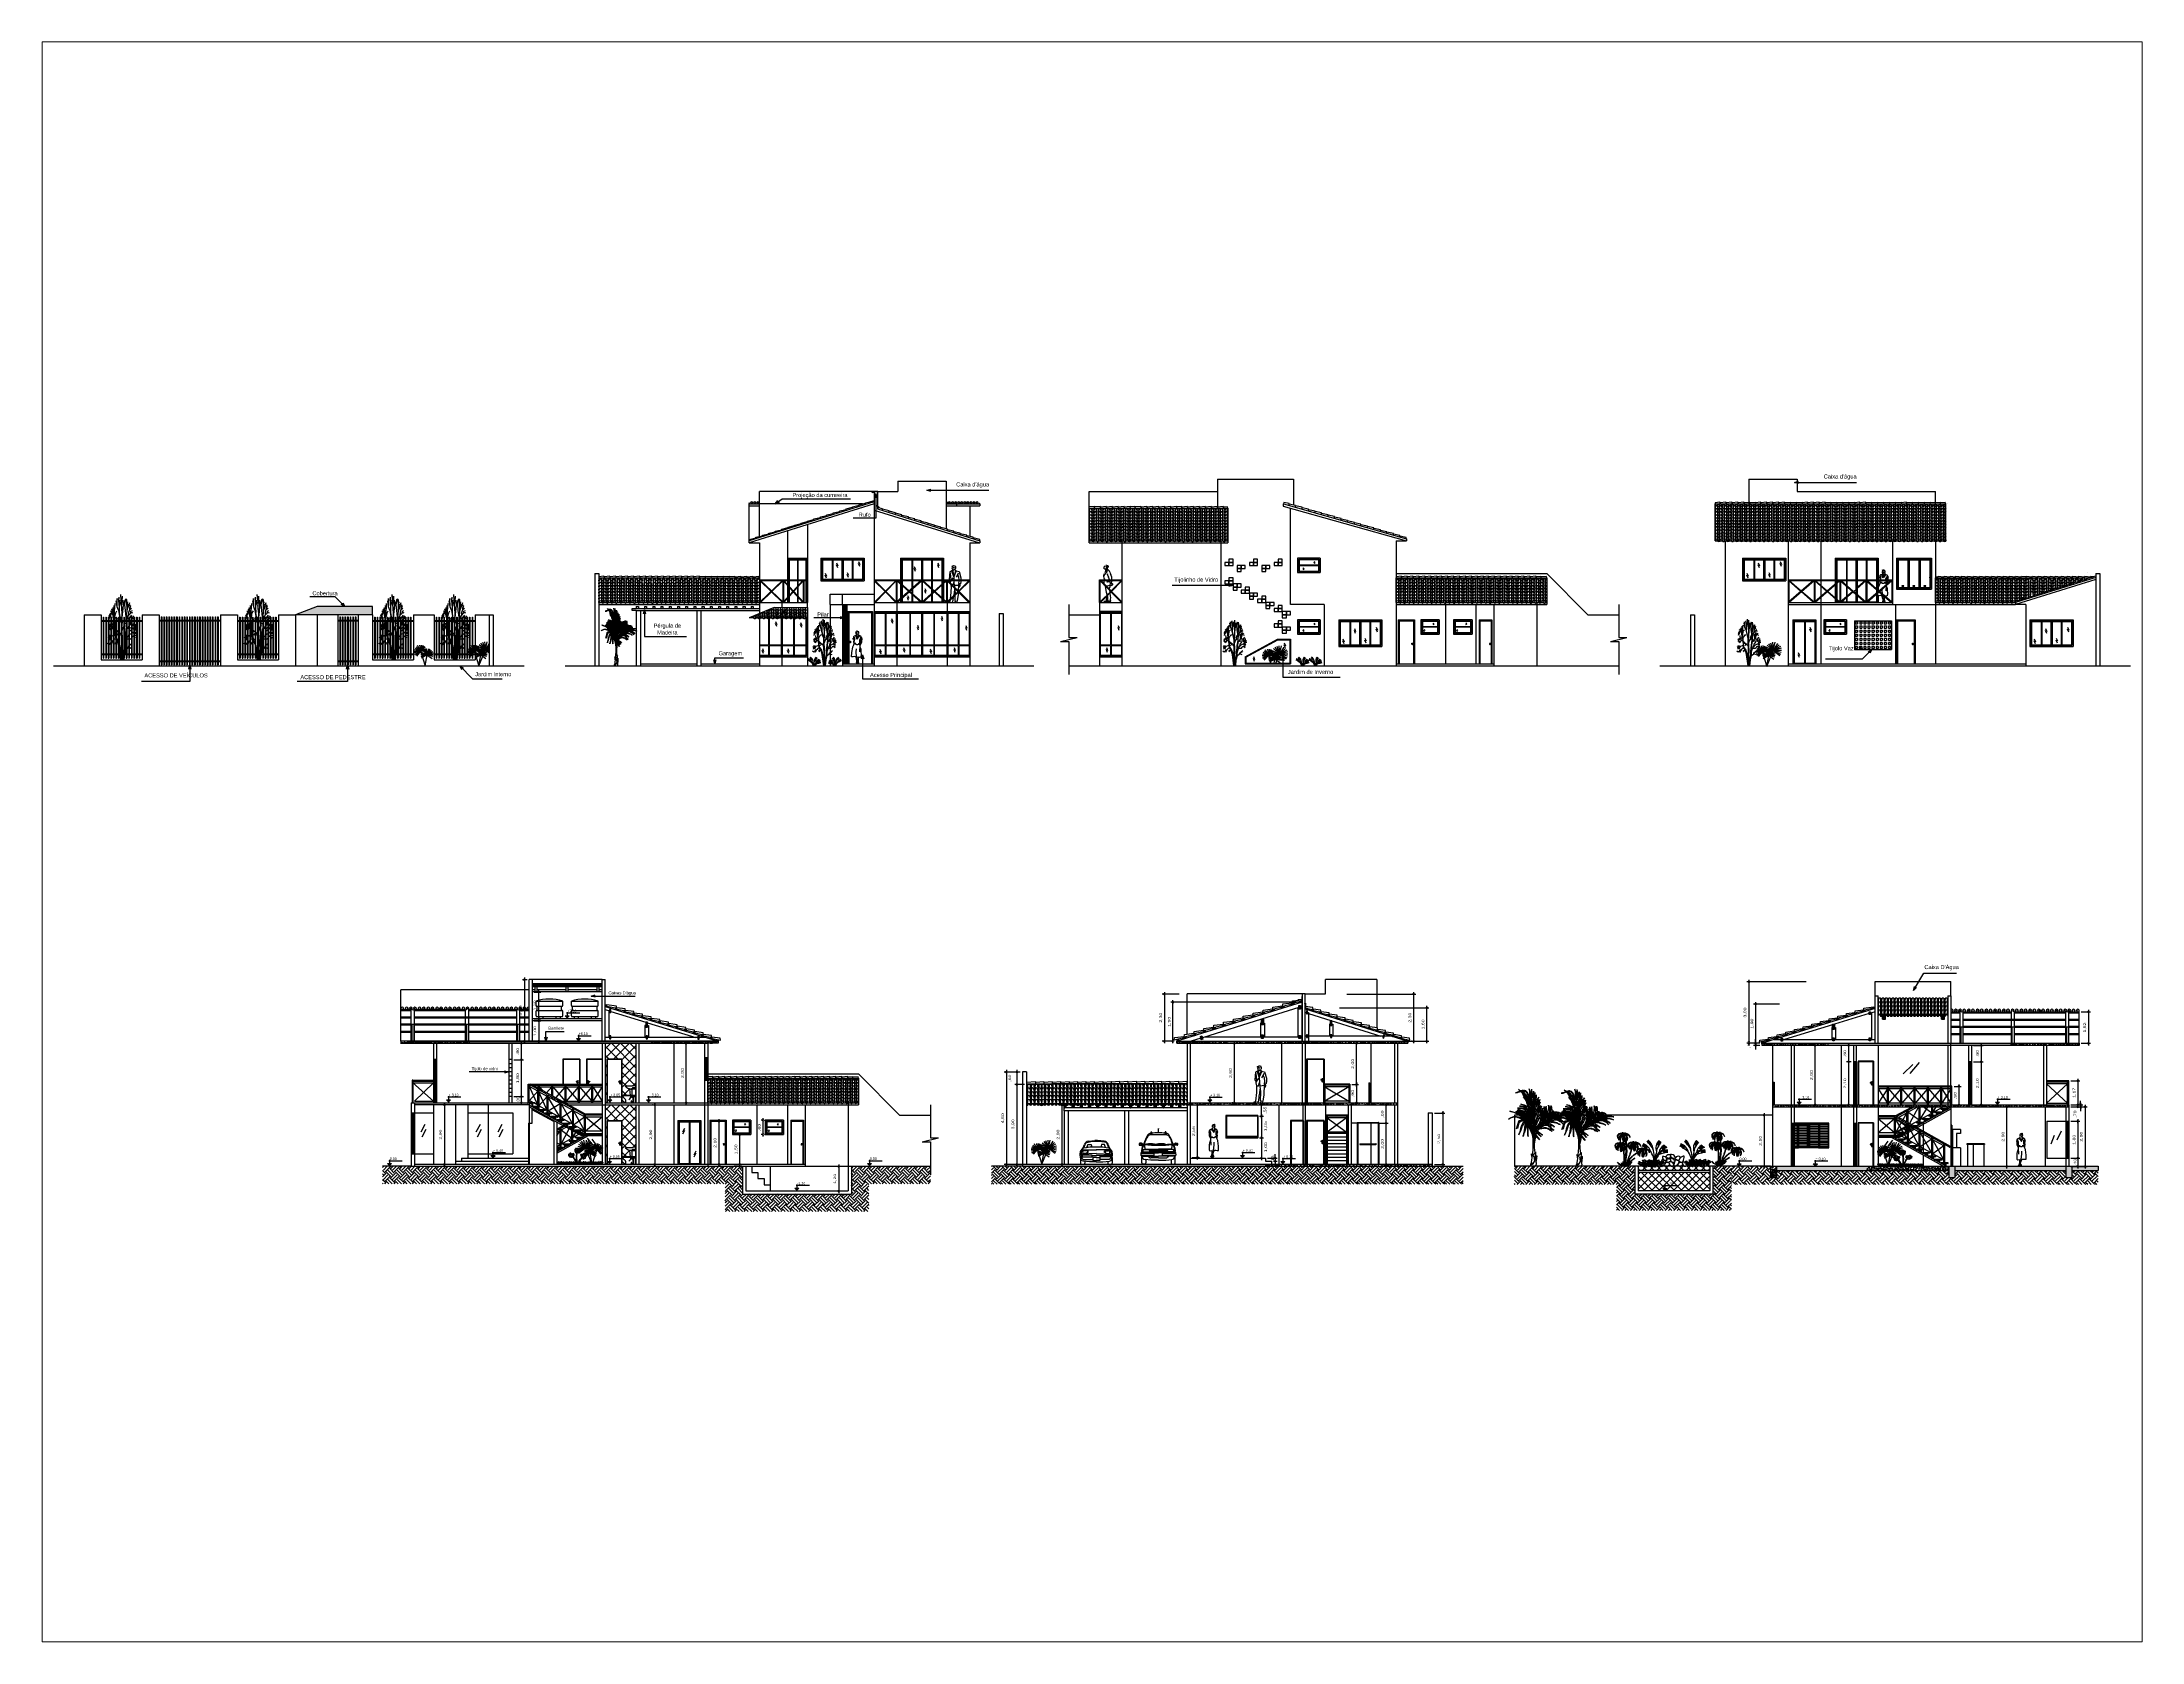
# Paper-space layout 'Layout2' of a CAD drawing. Header units: millimetres. Extents: x 1.05 to 9.45, y 0.8 to 7.2.
# The model-space entities are those that its viewports show. They can reach past a viewport. Long polylines and large blocks are cut down to what shows.
import ezdxf

# ---------------------------------------------------------------- set-up
doc = ezdxf.new("R2010")
doc.units = ezdxf.units.MM
doc.header["$LTSCALE"] = 0.6
doc.header["$MEASUREMENT"] = 0
for name, pattern in [('0', [0]), ('HIDDEN', [9.525, 6.35, -3.175]), ('HIDDEN2', [0.1875, 0.125, -0.0625])]:
    doc.linetypes.add(name, pattern=pattern)
doc.layers.get('DEFPOINTS').update_dxf_attribs({"color": 253})
for name, color, linetype in [('0.1', 1, 'Continuous'), ('0.3', 3, 'Continuous'), ('0.4', 4, 'Continuous'), ('01', 1, 'Continuous'), ('02', 2, 'Continuous'), ('1', 1, 'Continuous'), ('AR-ALV', 5, 'Continuous'), ('AR-ALV-BXA', 1, 'Continuous'), ('AR-CTA', 1, 'Continuous'), ('AR-PRJ', 1, 'HIDDEN'), ('AR-TXT', 2, 'Continuous'), ('BANHEIRA', 9, 'Continuous'), ('CAULE', 32, 'Continuous'), ('COBERTURA', 32, 'Continuous'), ('guarda-corpo', 32, 'Continuous'), ('MOBILIÁRIO_LAYOUT', 165, 'Continuous'), ('NIVELC', 2, 'Continuous'), ('PALMEIRA', 76, 'Continuous'), ('PENA24', 24, 'Continuous'), ('PESSOAS', 154, 'Continuous'), ('VEGETAÇAO', 76, 'Continuous')]:
    doc.layers.add(name, color=color, linetype=linetype)
doc.styles.add('stylUS BT', font='stylu.ttf', dxfattribs={"width": 1.5})
doc.dimstyles.new('ARQ_100', dxfattribs={"dimtxt": 0.125, "dimasz": 0.2, "dimexe": 0.1, "dimexo": 0.1, "dimgap": 0.1, "dimtad": 1, "dimzin": 6, "dimtxsty": 'stylUS BT', "dimblk1": 'DOTSMALL', "dimblk2": 'DOTSMALL', "dimsah": 1, "dimcen": 0.1, "dimdle": 0.1, "dimclrd": 256, "dimclre": 256, "dimclrt": 2, "dimaunit": 1, "dimadec": 0, "dimazin": 0, "dimtfac": 1, "dimtmove": 2, "dimatfit": 3, "dimldrblk": 'OPEN30', "dimfxl": 1, "dimtolj": 1, "dimtzin": 0, "dimarcsym": 0})
doc.dimstyles.new('ARQ_100 1', dxfattribs={"dimtxt": 0.125, "dimasz": 0.2, "dimexe": 0.1, "dimexo": 0.1, "dimgap": 0.1, "dimtad": 1, "dimzin": 6, "dimtxsty": 'stylUS BT', "dimblk1": 'DOTSMALL', "dimblk2": 'DOTSMALL', "dimsah": 1, "dimcen": 0.09, "dimdle": 0.1, "dimclrd": 256, "dimclre": 256, "dimclrt": 2, "dimaunit": 1, "dimadec": 0, "dimazin": 0, "dimtfac": 1, "dimtmove": 2, "dimatfit": 3, "dimldrblk": 'OPEN30', "dimfxl": 1, "dimtolj": 1, "dimtzin": 0, "dimarcsym": 0})
pattern_1 = [(50, (5.52197, 72.06408), (0.18218467, -0.015939086), [0.01905, -0.20955]), (355, (5.52197, 72.06408), (-0.03524283, 0.19105664), [0.01524, -0.16764]), (100.451, (5.53715, 72.06275), (0.1469425, 0.17511669), [0.01619, -0.17809]), (46.1842, (5.52197, 72.11488), (0.27107904, -0.04204233), [0.028575, -0.314325]), (96.6356, (5.54456, 72.11138), (0.23740423, 0.24742556), [0.024285, -0.267135]), (351.184, (5.52197, 72.11488), (0.2374046, 0.24742512), [0.02286, -0.25146]), (21, (5.54737, 72.10218), (0.15161488, -0.10226552), [0.01905, -0.20955]), (326, (5.54737, 72.10218), (0.06180203, 0.18418797), [0.01524, -0.16764]), (71.4514, (5.56, 72.09366), (0.21341649, 0.08192286), [0.01619, -0.17809]), (37.5, (5.52197, 72.06408), (0.003088603, 0.084555039), [0, -0.165608, 0, -0.17018, 0, -0.168275]), (7.5, (5.52197, 72.06408), (0.066819663, 0.100180575), [0, -0.097028, 0, -0.161798, 0, -0.064135]), (327.5, (5.465325, 72.06408), (0.135590595, -0.005728744), [0, -0.0635, 0, -0.19812, 0, -0.26289]), (317.5, (5.43993, 72.06408), (0.14812918, 0.02542649), [0, -0.08255, 0, -0.131572, 0, -0.18669])]
pattern_2 = [(45, (5.52197, 72.06408), (3e-17, 0.4490128), [0.3175, -0.3175]), (45, (5.43778, 72.14827), (3e-17, 0.4490128), [0.3175, -0.3175]), (45, (5.3536, 72.23246), (3e-17, 0.4490128), [0.3175, -0.3175]), (135, (5.3536, 72.2886), (-0.4490128, 3e-17), [0.3175, -0.3175]), (135, (5.43778, 72.37278), (-0.4490128, 3e-17), [0.3175, -0.3175]), (135, (5.52197, 72.45697), (-0.4490128, 3e-17), [0.3175, -0.3175])]
pattern_3 = [(45, (5.52197, 72.06408), (-0.17960512, 0.17960512), []), (135, (5.52197, 72.06408), (-0.17960512, -0.17960512), [])]
pattern_4 = [(50, (-88.09859, 3.93161), (0.18218467, -0.015939086), [0.01905, -0.20955]), (355, (-88.09859, 3.9316), (-0.03524283, 0.19105664), [0.01524, -0.16764]), (100.451, (-88.0834, 3.93028), (0.1469425, 0.17511669), [0.01619, -0.17809]), (46.1842, (-88.09859, 3.9824), (0.27107904, -0.04204233), [0.028575, -0.314325]), (96.6356, (-88.076, 3.9789), (0.23740423, 0.24742556), [0.024285, -0.267135]), (351.184, (-88.0986, 3.9824), (0.2374046, 0.24742512), [0.02286, -0.25146]), (21, (-88.07319, 3.96971), (0.15161488, -0.10226552), [0.01905, -0.20955]), (326, (-88.07319, 3.9697), (0.06180203, 0.18418797), [0.01524, -0.16764]), (71.4514, (-88.06055, 3.96119), (0.21341649, 0.08192286), [0.01619, -0.17809]), (37.5, (-88.098586, 3.93161), (0.003088603, 0.084555039), [0, -0.165608, 0, -0.17018, 0, -0.168275]), (7.5, (-88.09859, 3.93161), (0.066819663, 0.100180575), [0, -0.097028, 0, -0.161798, 0, -0.064135]), (327.5, (-88.15523, 3.93161), (0.135590595, -0.005728744), [0, -0.0635, 0, -0.19812, 0, -0.26289]), (317.5, (-88.18063, 3.93161), (0.14812918, 0.02542649), [0, -0.08255, 0, -0.131572, 0, -0.18669])]
pattern_5 = [(50, (-88.09859, 3.9316), (0.215178055, -0.01882564), [0.0225, -0.2475]), (355, (-88.09859, 3.9316), (-0.0416254, 0.22565764), [0.018, -0.198]), (100.4514, (-88.08065, 3.93004), (0.17355281, 0.20683186), [0.01912206, -0.21034263]), (46.1842, (-88.09859, 3.9916), (0.32017231, -0.0496557), [0.03375, -0.37125]), (96.6356, (-88.0719, 3.98747), (0.2803988, 0.29223536), [0.0286831, -0.3155139]), (351.1842, (-88.0986, 3.9916), (0.28039858, 0.29223558), [0.027, -0.297]), (21, (-88.06859, 3.9766), (0.179072116, -0.12078567), [0.0225, -0.2475]), (326, (-88.06859, 3.9766), (0.0729946, 0.21754501), [0.018, -0.198]), (71.4514, (-88.05366, 3.96654), (0.25206679, 0.09675915), [0.01912206, -0.21034263]), (37.5, (-88.09859, 3.93161), (0.003647957, 0.099868156), [0, -0.1956, 0, -0.201, 0, -0.19875]), (7.5, (-88.09859, 3.93161), (0.07892086, 0.118323514), [0, -0.1146, 0, -0.1911, 0, -0.07575]), (327.5, (-88.16549, 3.93161), (0.160146731, -0.006766462), [0, -0.075, 0, -0.234, 0, -0.3105]), (317.5, (-88.19549, 3.93161), (0.17495585, 0.030031495), [0, -0.0975, 0, -0.1554, 0, -0.2205])]
pattern_6 = [(45, (19.23465, 1.17317), (3e-17, 0.42426407), [0.3, -0.3]), (45, (19.1551, 1.25272), (3e-17, 0.42426407), [0.3, -0.3]), (45, (19.07555, 1.33227), (3e-17, 0.42426407), [0.3, -0.3]), (135, (19.07555, 1.3853), (-0.42426407, 6e-17), [0.3, -0.3]), (135, (19.1551, 1.46486), (-0.42426407, 6e-17), [0.3, -0.3]), (135, (19.23465, 1.5444), (-0.42426407, 6e-17), [0.3, -0.3])]
pattern_7 = [(45, (127.87545, -65.70507), (3e-17, 0.4490128), [0.3175, -0.3175]), (45, (127.79126, -65.62088), (3e-17, 0.4490128), [0.3175, -0.3175]), (45, (127.70707, -65.5367), (3e-17, 0.4490128), [0.3175, -0.3175]), (135, (127.70707, -65.48056), (-0.4490128, 3e-17), [0.3175, -0.3175]), (135, (127.79126, -65.39637), (-0.4490128, 3e-17), [0.3175, -0.3175]), (135, (127.87545, -65.31218), (-0.4490128, 3e-17), [0.3175, -0.3175])]
pattern_8 = [(130, (585.02088, 72.16408), (-0.18218467, -0.015939086), [0.01905, -0.20955]), (185, (585.02088, 72.16408), (0.03524283, 0.19105664), [0.01524, -0.16764]), (79.549, (585.0057, 72.16275), (-0.1469425, 0.17511669), [0.01619, -0.17809]), (133.8158, (585.02088, 72.21488), (-0.27107904, -0.04204233), [0.028575, -0.314325]), (83.3644, (584.9983, 72.21138), (-0.23740423, 0.24742556), [0.024285, -0.267135]), (188.816, (585.02088, 72.21488), (-0.2374046, 0.24742512), [0.02286, -0.25146]), (159, (584.99548, 72.20218), (-0.15161488, -0.10226552), [0.01905, -0.20955]), (214, (584.99548, 72.20218), (-0.06180203, 0.18418797), [0.01524, -0.16764]), (108.5486, (584.98284, 72.19366), (-0.21341649, 0.08192286), [0.01619, -0.17809]), (142.5, (585.02088, 72.16408), (-0.003088603, 0.084555039), [0, -0.165608, 0, -0.17018, 0, -0.168275]), (172.5, (585.02088, 72.16408), (-0.066819663, 0.100180575), [0, -0.097028, 0, -0.161798, 0, -0.064135]), (212.5, (585.07752, 72.16408), (-0.135590595, -0.005728744), [0, -0.0635, 0, -0.19812, 0, -0.26289]), (222.5, (585.10292, 72.16408), (-0.14812918, 0.02542649), [0, -0.08255, 0, -0.131572, 0, -0.18669])]

# ---------------------------------------------------------------- blocks, each defined once
blk = doc.blocks.new('maçaneta1')
for p, q in [((0, 0.11), (-0.07, 0.11)), ((0, 0.09), (-0.07, 0.09)), ((-0.02, 0.11), (-0.02, 0.13)), ((-0.02, 0.02), (-0.02, 0.09)), ((0.02, 0.02), (0.02, 0.13))]:
    blk.add_line(p, q)
for radius in [0.0132, 0.00817]:
    blk.add_circle((0, 0.05), radius)
for centre, radius, start, end in [((-0.07, 0.1), 0.01, 90, 270), ((0, 0.02), 0.025, 180, 0), ((0, 0.13), 0.025, 0, 180), ((0, 0.1), 0.01, 270, 90)]:
    blk.add_arc(centre, radius, start, end)
blk = doc.blocks.new('busch1')
for p, q in [((-14, 3), (-14, 2)), ((-12, 3), (-14, 2)), ((-14, 3), (-13, 3)), ((-11, 5), (-13, 5)), ((-13, 5), (-13, 4)), ((-13, 4), (-12, 4)), ((-13, 3), (-12, 4)), ((-12, 4), (-12, 4)), ((-12, 4), (-11, 4)), ((-11, 3), (-12, 3)), ((-12, 3), (-12, 3)), ((-12, 3), (-12, 1)), ((-12, 1), (-11, 2)), ((-12, 1), (-12, 1)), ((-12, 1), (-12, 0)), ((-12, 0), (-12, 1)), ((-10, 4), (-11, 5)), ((-11, 4), (-11, 3)), ((-11, 3), (-10, 3)), ((-11, 2), (-10, 3)), ((-11, 2), (-11, 1)), ((-11, 2), (-11, 2)), ((-11, 1), (-10, 0)), ((-10, 4), (-10, 3)), ((-10, 3), (-10, 4)), ((-10, 4), (-10, 4)), ((-10, 3), (-10, 3)), ((-9, 3), (-10, 3)), ((-10, 3), (-10, 3)), ((-10, 0), (-9, 2)), ((-8, 1), (-10, -1)), ((-10, 0), (-10, 0)), ((-8, 3), (-9, 3)), ((-9, 2), (-8, 1)), ((-8, 3), (-8, 3)), ((-8, 3), (-8, 2)), ((-7, 3), (-8, 3)), ((-7, 2), (-8, 2)), ((-8, 2), (-7, 2)), ((-8, 1), (-8, 1)), ((-7, 1), (-8, 1)), ((-7, 0), (-8, -1)), ((-7, 7), (-7, 7)), ((-7, 7), (-5, 6)), ((-7, 6), (-7, 7)), ((-7, 7), (-7, 7)), ((-7, 7), (-7, 7)), ((-7, 6), (-6, 6)), ((-7, 4), (-6, 5)), ((-7, 4), (-7, 3)), ((-5, 4), (-7, 4)), ((-7, 3), (-7, 4)), ((-7, 3), (-7, 3)), ((-7, 3), (-7, 2)), ((-7, 2), (-7, 1)), ((-7, 2), (-7, 2)), ((-7, 1), (-7, 2)), ((-7, 2), (-7, 2)), ((-7, 1), (-6, 0)), ((-7, 1), (-7, 0)), ((-6, 1), (-7, 1)), ((-7, 1), (-7, 1)), ((-7, 0), (-6, 0)), ((-6, 6), (-6, 5)), ((-6, 5), (-5, 4)), ((-6, 5), (-6, 5)), ((-5, 2), (-6, 1)), ((-5, 1), (-6, 0)), ((-6, 0), (-6, -1)), ((-6, 0), (-5, -1)), ((-6, 0), (-6, 0)), ((-6, 0), (-6, 0)), ((-5, 6), (-4, 6)), ((-4, 4), (-5, 3)), ((-5, 4), (-5, 4)), ((-5, 4), (-4, 4)), ((-5, 3), (-5, 2)), ((-5, 2), (-5, 1)), ((-5, 1), (-5, 1)), ((-5, 1), (-5, 1)), ((-4, 1), (-5, 1)), ((-5, 1), (-5, 0)), ((-5, 1), (-5, 0)), ((-5, 0), (-5, 0)), ((-5, 0), (-4, 0)), ((-4, 7), (-4, 8)), ((-4, 8), (-3, 7)), ((-4, 6), (-4, 7)), ((-4, 5), (-4, 6)), ((-4, 4), (-4, 5)), ((-4, 4), (-3, 4)), ((-4, 4), (-4, 4)), ((-4, 4), (-4, 4)), ((-3, 2), (-4, 2)), ((-4, 2), (-4, 1)), ((-4, 1), (-4, 1)), ((-3, 1), (-4, 1)), ((-4, 1), (-3, 0)), ((-4, 1), (-3, 1)), ((-4, 1), (-4, 1)), ((-3, 7), (-2, 7)), ((-3, 4), (-1, 5)), ((-2, 5), (-3, 4)), ((-3, 4), (-3, 4)), ((-3, 4), (-3, 4)), ((-3, 4), (-3, 4)), ((-3, 4), (-3, 4)), ((-3, 4), (-3, 3)), ((-2, 4), (-3, 4)), ((-3, 4), (-3, 4)), ((-3, 3), (-3, 3)), ((-3, 3), (-2, 2)), ((-3, 3), (-3, 2)), ((-3, 3), (-3, 3)), ((-2, 2), (-3, 1)), ((-3, 1), (-2, 1)), ((-2, 1), (-3, 1)), ((-3, 1), (-3, 1)), ((-3, 1), (-3, 1)), ((-3, 1), (-3, 1)), ((-2, 6), (-1, 7)), ((-2, 7), (-2, 6)), ((-2, 6), (-2, 5)), ((-2, 6), (-2, 6)), ((-1, 6), (-2, 5)), ((-2, 5), (-2, 5)), ((-2, 5), (-2, 5)), ((0, 5), (-2, 5)), ((-1, 4), (-2, 4)), ((-2, 2), (-2, 2)), ((-2, 2), (-1, 2)), ((-2, 2), (-2, 1)), ((-2, 1), (-2, 1)), ((-2, 1), (-2, 1)), ((-2, 1), (-2, 1)), ((-1, 1), (-2, 0)), ((-2, 1), (-2, 0)), ((-2, 1), (-2, 1)), ((-1, 1), (-2, 1)), ((-2, 0), (-2, 0)), ((-1, 0), (-2, 0)), ((-1, 7), (-1, 6)), ((-1, 4), (-1, 3)), ((-1, 3), (0, 3)), ((-1, 3), (0, 3)), ((-1, 2), (-1, 1)), ((-1, 2), (-1, 2)), ((-1, 2), (-1, 2)), ((-1, 2), (-1, 1)), ((-1, 2), (0, 1)), ((-1, 2), (-1, 1)), ((-1, 1), (0, 1)), ((-1, 1), (-1, 1)), ((-1, 1), (-1, 1)), ((-1, 1), (-1, 1)), ((1, 0), (-1, 0)), ((-1, 0), (-1, 0)), ((2, 4), (0, 5)), ((0, 3), (0, 3)), ((0, 3), (0, 3)), ((0, 3), (0, 2)), ((0, 3), (0, 3)), ((0, 3), (0, 3)), ((1, 3), (0, 3)), ((1, 2), (0, 1)), ((0, 2), (1, 2)), ((0, 1), (0, 1)), ((0, 1), (1, 1)), ((0, 1), (0, 1)), ((0, 1), (1, 1)), ((0, 1), (0, 1)), ((2, 6), (1, 6)), ((1, 6), (1, 6)), ((1, 6), (2, 4)), ((2, 4), (1, 3)), ((1, 3), (1, 3)), ((1, 3), (1, 3)), ((1, 3), (1, 2)), ((1, 2), (1, 2)), ((1, 2), (1, 2)), ((1, 2), (1, 1)), ((2, 1), (1, 1)), ((1, 1), (1, 1)), ((1, 1), (1, 1)), ((1, 1), (1, 0)), ((1, 1), (1, 0)), ((1, 1), (1, 1)), ((1, 1), (1, 1)), ((1, 0), (2, 0)), ((2, 7), (2, 6)), ((3, 7), (2, 7)), ((2, 6), (2, 5)), ((3, 6), (2, 5)), ((2, 6), (2, 6)), ((2, 5), (3, 4)), ((2, 4), (2, 4)), ((2, 4), (2, 4)), ((2, 4), (2, 4)), ((3, 4), (2, 4)), ((3, 2), (2, 1)), ((2, 1), (3, 1)), ((2, 1), (2, 1)), ((2, 0), (2, 1)), ((2, 1), (3, 1)), ((3, 7), (4, 8)), ((3, 7), (3, 6)), ((3, 7), (3, 7)), ((3, 7), (3, 7)), ((3, 6), (3, 7)), ((3, 6), (3, 6)), ((3, 2), (3, 4)), ((3, 4), (3, 4)), ((4, 4), (3, 4)), ((3, 4), (3, 4)), ((3, 2), (3, 2)), ((3, 2), (3, 2)), ((4, 2), (3, 1)), ((3, 2), (3, 2)), ((3, 2), (3, 2)), ((3, 2), (3, 2)), ((3, 2), (4, 2)), ((3, 2), (3, 2)), ((3, 1), (3, -1)), ((3, 1), (3, 1)), ((3, 1), (3, 1)), ((3, 1), (3, 1)), ((4, 8), (5, 8)), ((5, 5), (4, 4)), ((6, 3), (4, 4)), ((4, 4), (5, 4)), ((4, 2), (4, 1)), ((5, 1), (4, 1)), ((4, 0), (4, 1)), ((4, 1), (4, 1)), ((5, 8), (5, 7)), ((5, 7), (5, 6)), ((5, 6), (5, 5)), ((5, 5), (5, 5)), ((6, 5), (5, 5)), ((5, 4), (6, 5)), ((6, 4), (5, 4)), ((6, 2), (5, 3)), ((5, 2), (7, 1)), ((5, 2), (5, 1)), ((5, 2), (5, 2)), ((8, 5), (6, 4)), ((6, 5), (7, 5)), ((6, 5), (7, 5)), ((6, 4), (6, 4)), ((6, 4), (6, 4)), ((6, 4), (7, 4)), ((6, 2), (6, 3)), ((6, 3), (7, 3)), ((7, 3), (6, 3)), ((6, 2), (7, 1)), ((6, 0), (7, 0)), ((7, 5), (8, 5)), ((7, 4), (8, 4)), ((7, 3), (8, 3)), ((7, 1), (7, 1)), ((7, 0), (8, 0)), ((9, 5), (8, 4)), ((8, 5), (8, 5)), ((8, 5), (8, 5)), ((8, 4), (8, 4)), ((8, 4), (8, 3)), ((9, 4), (8, 4)), ((8, 3), (8, 3)), ((10, 1), (8, 0)), ((8, 0), (8, 0)), ((8, 0), (8, 0)), ((8, 0), (8, 0)), ((8, 0), (8, 0)), ((8, 0), (8, 0)), ((8, 0), (8, 0)), ((8, 0), (9, 0)), ((9, 6), (10, 5)), ((10, 6), (9, 6)), ((10, 5), (9, 5)), ((10, 4), (9, 4)), ((10, 4), (9, 3)), ((11, 3), (9, 2)), ((9, 3), (9, 2)), ((9, 2), (9, 2)), ((9, 2), (9, 2)), ((9, 2), (9, 2)), ((9, 2), (9, 2)), ((11, 1), (9, 0)), ((9, 0), (10, 0)), ((9, 0), (9, 0)), ((9, 0), (9, 0)), ((11, 6), (10, 6)), ((10, 6), (10, 6)), ((10, 5), (10, 5)), ((10, 5), (10, 5)), ((11, 5), (10, 5)), ((10, 5), (10, 4)), ((10, 4), (10, 4)), ((10, 4), (11, 4)), ((10, 1), (11, 1)), ((11, 5), (11, 6)), ((11, 6), (11, 5)), ((12, 6), (11, 6)), ((11, 5), (11, 5)), ((11, 5), (12, 5)), ((11, 4), (11, 4)), ((11, 4), (11, 3)), ((11, 3), (11, 3)), ((11, 3), (12, 1)), ((13, 6), (12, 5)), ((13, 6), (12, 6)), ((12, 6), (12, 6)), ((12, 5), (12, 5)), ((13, 4), (12, 5)), ((12, 4), (12, 4)), ((12, 3), (12, 4)), ((12, 4), (13, 4)), ((12, 2), (12, 3)), ((12, 1), (12, 2)), ((13, 4), (14, 3)), ((14, 4), (13, 4)), ((14, 3), (14, 4)), ((14, 3), (14, 3)), ((-10, -1), (-8, -1)), ((-8, -1), (-8, -1)), ((-8, -2), (-8, -1)), ((-7, -3), (-8, -2)), ((-8, -2), (-8, -2)), ((-6, -2), (-7, -3)), ((-6, -1), (-6, -2)), ((-6, -1), (-6, -2)), ((-6, -2), (-6, -2)), ((-6, -2), (-6, -3)), ((-6, -3), (-6, -3)), ((-6, -3), (-5, -3)), ((-5, -1), (-5, -1)), ((-5, -1), (-5, -1)), ((-5, -2), (-5, -1)), ((-5, -1), (-5, -1)), ((-5, -1), (-5, -1)), ((-5, -1), (-4, -1)), ((-5, -3), (-5, -2)), ((-4, 0), (-4, 0)), ((-4, 0), (-4, -1)), ((-3, 0), (-4, 0)), ((-4, -1), (-3, -1)), ((-4, -1), (-3, -1)), ((-4, -1), (-3, -1)), ((-3, -3), (-4, -4)), ((-2, -1), (-3, 0)), ((-3, 0), (-3, 0)), ((-3, -1), (-3, -1)), ((-3, -1), (-3, -1)), ((-2, -2), (-3, -3)), ((-3, -3), (-3, -3)), ((-3, -3), (-3, -3)), ((-3, -3), (-3, -3)), ((-3, -3), (-2, -3)), ((-2, 0), (-2, -1)), ((-2, -1), (-2, -1)), ((-2, -1), (-2, -1)), ((-2, -1), (-2, -1)), ((-2, -2), (-2, -2)), ((-2, -2), (-2, -2)), ((-2, -2), (-2, -2)), ((-2, -2), (-2, -2)), ((-2, -2), (-2, -2)), ((-2, -2), (-1, -2)), ((-2, -3), (-2, -3)), ((-2, -3), (-1, -3)), ((-2, -3), (-2, -3)), ((-2, -3), (-2, -3)), ((-1, -2), (0, -2)), ((-1, -2), (-1, -2)), ((-1, -2), (-1, -2)), ((-1, -3), (-1, -4)), ((-1, -3), (0, -3)), ((0, -3), (-1, -3)), ((-1, -4), (-1, -3)), ((-1, -3), (-1, -3)), ((-1, -3), (-1, -3)), ((-1, -3), (0, -4)), ((0, -2), (0, -3)), ((0, -3), (0, -4)), ((0, -3), (0, -3)), ((1, 0), (1, 0)), ((1, -2), (1, -2)), ((2, -2), (1, -2)), ((2, -2), (1, -2)), ((1, -2), (1, -2)), ((2, -1), (2, -2)), ((2, -1), (2, -1)), ((3, -1), (2, -1)), ((2, -1), (2, -1)), ((3, -3), (2, -2)), ((3, -1), (3, -1)), ((4, -1), (3, -1)), ((3, -1), (3, -1)), ((3, -3), (4, -2)), ((3, -3), (3, -3)), ((3, -3), (3, -3)), ((4, -1), (4, 0)), ((4, -2), (4, -1)), ((4, -1), (4, -1)), ((4, -1), (4, -1)), ((4, -1), (4, -1)), ((4, -1), (4, -1)), ((4, -2), (4, -2)), ((4, -2), (4, -3)), ((4, -3), (5, -2)), ((5, -2), (4, -2)), ((4, -2), (4, -2)), ((4, -2), (4, -2)), ((5, -2), (5, -3)), ((5, -2), (5, -2)), ((7, 0), (6, 0)), ((7, 0), (8, 0)), ((8, -1), (7, -1)), ((7, -1), (7, -2)), ((7, -2), (7, -2)), ((7, -2), (7, -3)), ((7, -3), (7, -3)), ((8, -3), (7, -3)), ((8, 0), (8, -1)), ((9, 0), (8, -1)), ((8, -1), (9, -1)), ((8, -1), (9, -2)), ((8, -1), (8, -1)), ((8, -1), (8, -1)), ((9, -2), (8, -3)), ((10, -1), (9, -1)), ((9, -1), (10, -3)), ((9, -2), (10, -3)), ((10, 0), (11, -1)), ((11, -1), (10, -1)), ((10, -3), (10, -3)), ((10, -3), (10, -3)), ((11, -1), (11, -1))]:
    blk.add_line(p, q)
for centre, start, end in [((-10, 4), 12.8043, 67.5333), ((0, 5), 49.844, 89.647)]:
    blk.add_arc(centre, 0.00000961, start, end)
blk = doc.blocks.new('arvorevista17')
for p, q in [((-0.57, 0.47), (-0.56, 0.49)), ((-0.56, 0.45), (-0.57, 0.47)), ((-0.56, 0.57), (-0.55, 0.58)), ((-0.55, 0.55), (-0.56, 0.57)), ((-0.56, 0.49), (-0.54, 0.5)), ((-0.56, 0.48), (-0.55, 0.45)), ((-0.55, 0.44), (-0.56, 0.45)), ((-0.55, 0.58), (-0.53, 0.58)), ((-0.55, 0.52), (-0.55, 0.55)), ((-0.55, 0.51), (-0.55, 0.52)), ((-0.53, 0.5), (-0.55, 0.51)), ((-0.55, 0.49), (-0.55, 0.46)), ((-0.54, 0.44), (-0.55, 0.44)), ((-0.54, 0.5), (-0.53, 0.5)), ((-0.53, 0.5), (-0.54, 0.47)), ((-0.54, 0.5), (-0.54, 0.46)), ((-0.53, 0.43), (-0.54, 0.44)), ((-0.54, 0.41), (-0.53, 0.43)), ((-0.54, 0.4), (-0.54, 0.41)), ((-0.53, 0.37), (-0.54, 0.4)), ((-0.53, 0.58), (-0.52, 0.6)), ((-0.53, 0.58), (-0.52, 0.58)), ((-0.53, 0.5), (-0.51, 0.51)), ((-0.52, 0.51), (-0.53, 0.48)), ((-0.51, 0.39), (-0.53, 0.38)), ((-0.51, 0.37), (-0.53, 0.37)), ((-0.52, 0.6), (-0.5, 0.61)), ((-0.52, 0.58), (-0.49, 0.57)), ((-0.51, 0.51), (-0.52, 0.48)), ((-0.5, 0.4), (-0.52, 0.4)), ((-0.51, 0.38), (-0.52, 0.37)), ((-0.51, 0.51), (-0.49, 0.51)), ((-0.5, 0.51), (-0.51, 0.49)), ((-0.5, 0.41), (-0.51, 0.41)), ((-0.5, 0.4), (-0.51, 0.38)), ((-0.51, 0.35), (-0.51, 0.37)), ((-0.49, 0.35), (-0.51, 0.34)), ((-0.51, 0.34), (-0.51, 0.35)), ((-0.5, 0.61), (-0.48, 0.61)), ((-0.49, 0.43), (-0.5, 0.4)), ((-0.49, 0.42), (-0.5, 0.42)), ((-0.49, 0.57), (-0.49, 0.57)), ((-0.49, 0.57), (-0.49, 0.57)), ((-0.49, 0.51), (-0.45, 0.52)), ((-0.48, 0.45), (-0.49, 0.43)), ((-0.48, 0.44), (-0.49, 0.44)), ((-0.48, 0.36), (-0.49, 0.35)), ((-0.48, 0.61), (-0.47, 0.6)), ((-0.46, 0.47), (-0.48, 0.45)), ((-0.47, 0.45), (-0.48, 0.45)), ((-0.47, 0.38), (-0.48, 0.36)), ((-0.47, 0.6), (-0.46, 0.62)), ((-0.46, 0.47), (-0.47, 0.46)), ((-0.46, 0.38), (-0.47, 0.38)), ((-0.46, 0.62), (-0.44, 0.63)), ((-0.45, 0.49), (-0.46, 0.47)), ((-0.45, 0.48), (-0.46, 0.48)), ((-0.44, 0.38), (-0.46, 0.38)), ((-0.43, 0.5), (-0.45, 0.49)), ((-0.43, 0.5), (-0.45, 0.5)), ((-0.44, 0.49), (-0.45, 0.49)), ((-0.44, 0.63), (-0.42, 0.63)), ((-0.44, 0.35), (-0.44, 0.38)), ((-0.43, 0.33), (-0.44, 0.35)), ((-0.42, 0.33), (-0.43, 0.33)), ((-0.42, 0.63), (-0.39, 0.63)), ((-0.4, 0.34), (-0.42, 0.33)), ((-0.4, 0.57), (-0.41, 0.55)), ((-0.41, 0.55), (-0.41, 0.55)), ((-0.41, 0.55), (-0.4, 0.54)), ((-0.41, 0.42), (-0.4, 0.45)), ((-0.41, 0.39), (-0.41, 0.42)), ((-0.41, 0.37), (-0.41, 0.39)), ((-0.41, 0.35), (-0.41, 0.37)), ((-0.39, 0.58), (-0.4, 0.57)), ((-0.4, 0.54), (-0.39, 0.54)), ((-0.4, 0.45), (-0.4, 0.48)), ((-0.4, 0.48), (-0.36, 0.46)), ((-0.4, 0.47), (-0.37, 0.45)), ((-0.4, 0.46), (-0.37, 0.44)), ((-0.4, 0.45), (-0.37, 0.43)), ((-0.4, 0.44), (-0.38, 0.42)), ((-0.4, 0.42), (-0.38, 0.41)), ((-0.4, 0.41), (-0.38, 0.4)), ((-0.4, 0.4), (-0.38, 0.39)), ((-0.4, 0.39), (-0.38, 0.37)), ((-0.4, 0.38), (-0.38, 0.36)), ((-0.4, 0.37), (-0.39, 0.34)), ((-0.39, 0.34), (-0.4, 0.34)), ((-0.39, 0.63), (-0.36, 0.62)), ((-0.38, 0.59), (-0.39, 0.58)), ((-0.39, 0.54), (-0.38, 0.55)), ((-0.38, 0.33), (-0.39, 0.34)), ((-0.36, 0.59), (-0.38, 0.59)), ((-0.38, 0.55), (-0.37, 0.56)), ((-0.38, 0.54), (-0.36, 0.52)), ((-0.37, 0.43), (-0.38, 0.4)), ((-0.38, 0.4), (-0.38, 0.38)), ((-0.38, 0.38), (-0.38, 0.36)), ((-0.38, 0.36), (-0.38, 0.33)), ((-0.37, 0.56), (-0.36, 0.57)), ((-0.37, 0.54), (-0.34, 0.52)), ((-0.36, 0.45), (-0.37, 0.44)), ((-0.33, 0.4), (-0.37, 0.44)), ((-0.37, 0.44), (-0.37, 0.43)), ((-0.36, 0.62), (-0.35, 0.61)), ((-0.35, 0.6), (-0.36, 0.59)), ((-0.36, 0.57), (-0.34, 0.58)), ((-0.36, 0.57), (-0.36, 0.57)), ((-0.36, 0.54), (-0.34, 0.53)), ((-0.36, 0.51), (-0.35, 0.51)), ((-0.35, 0.61), (-0.35, 0.6)), ((-0.35, 0.55), (-0.34, 0.54)), ((-0.35, 0.51), (-0.33, 0.51)), ((-0.27, 0.35), (-0.35, 0.46)), ((-0.34, 0.58), (-0.33, 0.58)), ((-0.34, 0.55), (-0.33, 0.54)), ((-0.34, 0.51), (-0.28, 0.51)), ((-0.33, 0.58), (-0.31, 0.59)), ((-0.33, 0.56), (-0.32, 0.54)), ((-0.31, 0.55), (-0.33, 0.53)), ((-0.33, 0.52), (-0.28, 0.52)), ((-0.33, 0.51), (-0.31, 0.51)), ((-0.32, 0.45), (-0.33, 0.44)), ((-0.27, 0.3), (-0.33, 0.4)), ((-0.32, 0.57), (-0.31, 0.55)), ((-0.32, 0.53), (-0.3, 0.54)), ((-0.32, 0.52), (-0.26, 0.53)), ((-0.31, 0.45), (-0.32, 0.45)), ((-0.31, 0.59), (-0.28, 0.59)), ((-0.31, 0.57), (-0.3, 0.55)), ((-0.3, 0.55), (-0.31, 0.55)), ((-0.31, 0.53), (-0.29, 0.54)), ((-0.31, 0.51), (-0.3, 0.51)), ((-0.29, 0.44), (-0.31, 0.45)), ((-0.3, 0.57), (-0.29, 0.56)), ((-0.3, 0.55), (-0.29, 0.54)), ((-0.29, 0.55), (-0.3, 0.55)), ((-0.3, 0.51), (-0.28, 0.5)), ((-0.29, 0.57), (-0.29, 0.56)), ((-0.28, 0.55), (-0.29, 0.55)), ((-0.29, 0.54), (-0.27, 0.54)), ((-0.27, 0.44), (-0.29, 0.44)), ((-0.28, 0.59), (-0.26, 0.59)), ((-0.28, 0.57), (-0.28, 0.56)), ((-0.27, 0.56), (-0.28, 0.55)), ((-0.27, 0.52), (-0.28, 0.51)), ((-0.28, 0.51), (-0.28, 0.5)), ((-0.28, 0.5), (-0.27, 0.48)), ((-0.27, 0.47), (-0.28, 0.47)), ((-0.28, 0.47), (-0.28, 0.46)), ((-0.28, 0.46), (-0.27, 0.45)), ((-0.27, 0.87), (-0.27, 0.91)), ((-0.27, 0.91), (-0.26, 0.91)), ((-0.26, 0.87), (-0.27, 0.87)), ((-0.27, 0.81), (-0.26, 0.82)), ((-0.26, 0.8), (-0.27, 0.81)), ((-0.27, 0.57), (-0.27, 0.56)), ((-0.24, 0.56), (-0.27, 0.56)), ((-0.27, 0.54), (-0.25, 0.54)), ((-0.25, 0.52), (-0.27, 0.52)), ((-0.27, 0.48), (-0.27, 0.47)), ((-0.27, 0.45), (-0.27, 0.44)), ((-0.23, 0.3), (-0.27, 0.35)), ((-0.2, 0.2), (-0.27, 0.3)), ((-0.26, 0.91), (-0.24, 0.92)), ((-0.25, 0.89), (-0.26, 0.88)), ((-0.25, 0.87), (-0.26, 0.87)), ((-0.26, 0.82), (-0.24, 0.83)), ((-0.26, 0.79), (-0.26, 0.8)), ((-0.26, 0.77), (-0.26, 0.79)), ((-0.26, 0.79), (-0.26, 0.79)), ((-0.24, 0.76), (-0.26, 0.77)), ((-0.26, 0.59), (-0.24, 0.58)), ((-0.26, 0.57), (-0.26, 0.56)), ((-0.26, 0.57), (-0.26, 0.56)), ((-0.25, 0.91), (-0.25, 0.89)), ((-0.24, 0.86), (-0.25, 0.87)), ((-0.25, 0.57), (-0.25, 0.56)), ((-0.25, 0.54), (-0.25, 0.52)), ((-0.24, 0.92), (-0.21, 0.92)), ((-0.24, 0.91), (-0.24, 0.9)), ((-0.24, 0.9), (-0.24, 0.87)), ((-0.23, 0.86), (-0.24, 0.86)), ((-0.24, 0.83), (-0.21, 0.84)), ((-0.24, 0.74), (-0.23, 0.76)), ((-0.23, 0.76), (-0.24, 0.75)), ((-0.24, 0.75), (-0.24, 0.76)), ((-0.22, 0.75), (-0.24, 0.74)), ((-0.24, 0.58), (-0.24, 0.56)), ((-0.24, 0.57), (-0.24, 0.56)), ((-0.24, 0.56), (-0.24, 0.56)), ((-0.22, 0.92), (-0.23, 0.9)), ((-0.23, 0.9), (-0.23, 0.87)), ((-0.23, 0.84), (-0.23, 0.86)), ((-0.16, 0.2), (-0.23, 0.3)), ((-0.22, 0.73), (-0.22, 0.75)), ((-0.21, 0.72), (-0.22, 0.73)), ((-0.21, 0.92), (-0.17, 0.94)), ((-0.21, 0.92), (-0.2, 0.92)), ((-0.2, 0.92), (-0.21, 0.9)), ((-0.21, 0.9), (-0.21, 0.85)), ((-0.21, 0.84), (-0.19, 0.85)), ((-0.21, 0.71), (-0.21, 0.72)), ((-0.19, 0.71), (-0.21, 0.71)), ((-0.2, 0.92), (-0.18, 0.91)), ((-0.19, 0.91), (-0.2, 0.9)), ((-0.2, 0.9), (-0.2, 0.85)), ((-0.14, 0.12), (-0.2, 0.2)), ((-0.17, 0.91), (-0.19, 0.9)), ((-0.19, 0.9), (-0.19, 0.85)), ((-0.19, 0.85), (-0.14, 0.86)), ((-0.18, 0.8), (-0.19, 0.78)), ((-0.17, 0.72), (-0.19, 0.71)), ((-0.18, 0.91), (-0.13, 0.89)), ((-0.17, 0.9), (-0.18, 0.89)), ((-0.18, 0.89), (-0.18, 0.88)), ((-0.18, 0.88), (-0.18, 0.85)), ((-0.15, 0.82), (-0.18, 0.8)), ((-0.17, 0.94), (-0.15, 0.95)), ((-0.16, 0.9), (-0.17, 0.9)), ((-0.16, 0.89), (-0.17, 0.88)), ((-0.17, 0.88), (-0.17, 0.86)), ((-0.15, 0.74), (-0.17, 0.72)), ((-0.14, 0.9), (-0.16, 0.89)), ((-0.15, 0.88), (-0.16, 0.86)), ((-0.09, 0.09), (-0.16, 0.2)), ((-0.15, 0.95), (-0.13, 0.95)), ((-0.13, 0.89), (-0.15, 0.88)), ((-0.12, 0.83), (-0.15, 0.82)), ((-0.13, 0.75), (-0.15, 0.74)), ((-0.15, 0.72), (-0.14, 0.74)), ((-0.15, 0.69), (-0.15, 0.72)), ((-0.15, 0.72), (-0.13, 0.7)), ((-0.15, 0.71), (-0.14, 0.69)), ((-0.14, 0.69), (-0.15, 0.69)), ((-0.13, 0.88), (-0.14, 0.86)), ((-0.14, 0.74), (-0.13, 0.75)), ((-0.14, 0.73), (-0.12, 0.69)), ((-0.13, 0.69), (-0.14, 0.69)), ((-0.09, 0.04), (-0.14, 0.12)), ((-0.13, 0.95), (-0.11, 0.95)), ((-0.13, 0.89), (-0.11, 0.89)), ((-0.12, 0.89), (-0.13, 0.88)), ((-0.11, 0.78), (-0.13, 0.75)), ((-0.13, 0.76), (-0.1, 0.71)), ((-0.13, 0.74), (-0.11, 0.7)), ((-0.12, 0.69), (-0.13, 0.69)), ((-0.12, 0.77), (-0.1, 0.72)), ((-0.1, 0.68), (-0.12, 0.69)), ((-0.12, 0.69), (-0.12, 0.69)), ((-0.11, 0.95), (-0.1, 0.96)), ((-0.1, 0.8), (-0.11, 0.78)), ((-0.11, 0.77), (-0.09, 0.73)), ((-0.1, 0.96), (-0.09, 0.94)), ((-0.09, 0.82), (-0.1, 0.8)), ((-0.1, 0.8), (-0.08, 0.74)), ((-0.1, 0.79), (-0.08, 0.74)), ((-0.09, 0.72), (-0.1, 0.71)), ((-0.1, 0.71), (-0.1, 0.68)), ((-0.09, 0.94), (-0.09, 0.92)), ((-0.09, 0.92), (-0.09, 0.9)), ((-0.09, 0.9), (-0.09, 0.89)), ((-0.09, 0.89), (-0.07, 0.89)), ((-0.09, 0.81), (-0.08, 0.76)), ((-0.08, 0.72), (-0.09, 0.72)), ((-0.05, 0.01), (-0.09, 0.09)), ((-0.08, 0), (-0.09, 0.04)), ((-0.06, 0.78), (-0.08, 0.77)), ((-0.08, 0.77), (-0.08, 0.77)), ((-0.08, 0.77), (-0.08, 0.75)), ((-0.08, 0.75), (-0.08, 0.73)), ((-0.08, 0.73), (-0.08, 0.72)), ((-0.07, 0.89), (-0.06, 0.93)), ((-0.06, 0.93), (-0.05, 0.95)), ((-0.04, 0.66), (-0.06, 0.78)), ((-0.04, 0.76), (-0.06, 0.78)), ((-0.05, 0.95), (-0.03, 0.97)), ((-0.02, 0.92), (-0.05, 0.89)), ((-0.03, 0.82), (-0.05, 0.83)), ((-0.05, 0.83), (-0.05, 0.81)), ((-0.05, 0.81), (-0.05, 0.77)), ((-0.05, 0.01), (-0.04, 0.11)), ((-0.03, 0.87), (-0.04, 0.86)), ((-0.04, 0.86), (-0.04, 0.86)), ((-0.04, 0.86), (-0.01, 0.85)), ((-0.04, 0.82), (-0.04, 0.79)), ((-0.03, 0.79), (-0.04, 0.76)), ((-0.04, 0.79), (-0.04, 0.77)), ((-0.02, 0.74), (-0.04, 0.76)), ((-0.02, 0.5), (-0.04, 0.66)), ((-0.04, 0.11), (-0.03, 0.26)), ((-0.04, 0.03), (0.01, 0.1)), ((-0.03, 0.97), (-0.02, 0.98)), ((-0.01, 0.88), (-0.03, 0.87)), ((-0.01, 0.81), (-0.03, 0.82)), ((-0.03, 0.82), (-0.03, 0.79)), ((-0.02, 0.78), (-0.03, 0.75)), ((-0.03, 0.26), (-0.02, 0.36)), ((-0.02, 0.98), (-0.01, 0.98)), ((0, 0.92), (-0.02, 0.92)), ((-0.01, 0.81), (-0.02, 0.78)), ((-0.01, 0.77), (-0.02, 0.73)), ((-0.02, 0.72), (-0.02, 0.74)), ((-0.01, 0.73), (-0.02, 0.72)), ((-0.02, 0.36), (-0.02, 0.5)), ((-0.02, 0.05), (-0.01, 0.15)), ((-0.01, 0.98), (0.01, 0.97)), ((0.02, 0.88), (-0.01, 0.88)), ((-0.01, 0.85), (0.01, 0.85)), ((0.03, 0.77), (-0.01, 0.81)), ((0, 0.8), (-0.01, 0.77)), ((0.02, 0.73), (-0.01, 0.73)), ((-0.01, 0.71), (-0.01, 0.72)), ((-0.01, 0.62), (-0.01, 0.71)), ((0, 0.56), (-0.01, 0.62)), ((-0.01, 0.15), (0, 0.25)), ((0.01, 0.79), (0, 0.77)), ((0, 0.77), (0, 0.73)), ((0.01, 0.46), (0, 0.56)), ((0, 0.33), (0.01, 0.41)), ((0, 0.25), (0, 0.33)), ((0, 0), (0.01, 0.05)), ((0.01, 0.97), (0.03, 0.96)), ((0.01, 0.85), (0.04, 0.83)), ((0.02, 0.76), (0.01, 0.73)), ((0.01, 0.41), (0.01, 0.46)), ((0.01, 0.1), (0.03, 0.14)), ((0.01, 0.05), (0.03, 0.08)), ((0.04, 0.88), (0.02, 0.88)), ((0.02, 0.78), (0.02, 0.76)), ((0.03, 0.75), (0.02, 0.73)), ((0.03, 0.72), (0.02, 0.73)), ((0.03, 0.96), (0.04, 0.95)), ((0.05, 0.76), (0.03, 0.77)), ((0.03, 0.77), (0.03, 0.75)), ((0.04, 0.74), (0.03, 0.72)), ((0.03, 0.7), (0.03, 0.72)), ((0.04, 0.72), (0.03, 0.71)), ((0.05, 0.69), (0.03, 0.7)), ((0.03, 0.14), (0.06, 0.21)), ((0.03, 0.08), (0.05, 0.12)), ((0.04, 0.95), (0.06, 0.95)), ((0.06, 0.88), (0.04, 0.88)), ((0.04, 0.83), (0.06, 0.82)), ((0.04, 0.77), (0.04, 0.74)), ((0.05, 0.76), (0.04, 0.74)), ((0.04, 0.74), (0.04, 0.72)), ((0.05, 0.73), (0.04, 0.7)), ((0.06, 0.74), (0.05, 0.76)), ((0.06, 0.75), (0.05, 0.73)), ((0.06, 0.72), (0.05, 0.7)), ((0.06, 0.7), (0.05, 0.69)), ((0.05, 0.12), (0.07, 0.16)), ((0.06, 0.95), (0.08, 0.95)), ((0.07, 0.87), (0.06, 0.88)), ((0.06, 0.82), (0.09, 0.82)), ((0.06, 0.74), (0.06, 0.72)), ((0.07, 0.72), (0.06, 0.7)), ((0.06, 0.21), (0.09, 0.25)), ((0.09, 0.85), (0.07, 0.87)), ((0.08, 0.79), (0.07, 0.78)), ((0.07, 0.78), (0.07, 0.76)), ((0.07, 0.76), (0.07, 0.74)), ((0.07, 0.74), (0.07, 0.72)), ((0.07, 0.16), (0.09, 0.2)), ((0.08, 0.95), (0.08, 0.94)), ((0.08, 0.94), (0.1, 0.92)), ((0.11, 0.78), (0.08, 0.79)), ((0.11, 0.84), (0.09, 0.85)), ((0.09, 0.82), (0.11, 0.81)), ((0.09, 0.25), (0.1, 0.28)), ((0.09, 0.2), (0.11, 0.25)), ((0.1, 0.92), (0.11, 0.89)), ((0.1, 0.28), (0.13, 0.34)), ((0.11, 0.89), (0.11, 0.86)), ((0.11, 0.86), (0.11, 0.84)), ((0.11, 0.81), (0.11, 0.79)), ((0.11, 0.79), (0.11, 0.78)), ((0.11, 0.25), (0.13, 0.28)), ((0.13, 0.34), (0.15, 0.38)), ((0.13, 0.28), (0.15, 0.32)), ((0.15, 0.55), (0.16, 0.56)), ((0.15, 0.54), (0.15, 0.55)), ((0.15, 0.55), (0.15, 0.55)), ((0.16, 0.53), (0.15, 0.54)), ((0.15, 0.38), (0.2, 0.45)), ((0.15, 0.32), (0.17, 0.37)), ((0.16, 0.6), (0.17, 0.62)), ((0.17, 0.56), (0.16, 0.6)), ((0.16, 0.56), (0.17, 0.56)), ((0.17, 0.53), (0.16, 0.53)), ((0.17, 0.63), (0.18, 0.64)), ((0.17, 0.62), (0.17, 0.63)), ((0.17, 0.61), (0.19, 0.57)), ((0.17, 0.61), (0.18, 0.57)), ((0.17, 0.56), (0.19, 0.56)), ((0.18, 0.52), (0.17, 0.53)), ((0.17, 0.37), (0.2, 0.41)), ((0.18, 0.64), (0.2, 0.65)), ((0.19, 0.52), (0.18, 0.52)), ((0.19, 0.61), (0.19, 0.57)), ((0.19, 0.56), (0.23, 0.57)), ((0.19, 0.51), (0.19, 0.52)), ((0.19, 0.52), (0.2, 0.51)), ((0.2, 0.51), (0.19, 0.51)), ((0.2, 0.65), (0.23, 0.64)), ((0.2, 0.61), (0.2, 0.57)), ((0.2, 0.53), (0.22, 0.49)), ((0.21, 0.5), (0.2, 0.51)), ((0.2, 0.45), (0.23, 0.49)), ((0.2, 0.41), (0.22, 0.45)), ((0.21, 0.61), (0.21, 0.57)), ((0.23, 0.48), (0.21, 0.5)), ((0.23, 0.6), (0.22, 0.57)), ((0.22, 0.53), (0.24, 0.49)), ((0.22, 0.45), (0.25, 0.47)), ((0.23, 0.64), (0.26, 0.63)), ((0.24, 0.6), (0.23, 0.57)), ((0.23, 0.57), (0.29, 0.56)), ((0.23, 0.53), (0.25, 0.49)), ((0.25, 0.49), (0.23, 0.48)), ((0.25, 0.59), (0.24, 0.57)), ((0.24, 0.54), (0.25, 0.5)), ((0.26, 0.59), (0.25, 0.57)), ((0.25, 0.54), (0.26, 0.51)), ((0.26, 0.51), (0.25, 0.49)), ((0.25, 0.45), (0.26, 0.48)), ((0.25, 0.44), (0.25, 0.45)), ((0.26, 0.43), (0.25, 0.44)), ((0.26, 0.63), (0.29, 0.61)), ((0.27, 0.58), (0.26, 0.57)), ((0.26, 0.48), (0.3, 0.54)), ((0.26, 0.54), (0.27, 0.52)), ((0.27, 0.52), (0.26, 0.51)), ((0.27, 0.43), (0.26, 0.43)), ((0.28, 0.58), (0.27, 0.57)), ((0.3, 0.54), (0.27, 0.52)), ((0.28, 0.43), (0.27, 0.43)), ((0.28, 0.57), (0.28, 0.57)), ((0.29, 0.55), (0.28, 0.53)), ((0.28, 0.55), (0.28, 0.53)), ((0.29, 0.43), (0.28, 0.43)), ((0.29, 0.61), (0.31, 0.6)), ((0.3, 0.55), (0.29, 0.53)), ((0.3, 0.43), (0.29, 0.43)), ((0.31, 0.42), (0.3, 0.43)), ((0.31, 0.6), (0.33, 0.59)), ((0.32, 0.43), (0.31, 0.42)), ((0.33, 0.42), (0.32, 0.43)), ((0.33, 0.63), (0.34, 0.66)), ((0.33, 0.61), (0.33, 0.63)), ((0.33, 0.59), (0.33, 0.61)), ((0.34, 0.43), (0.33, 0.42)), ((0.34, 0.66), (0.35, 0.68)), ((0.35, 0.45), (0.34, 0.42)), ((0.34, 0.44), (0.35, 0.44)), ((0.34, 0.42), (0.34, 0.43)), ((0.35, 0.68), (0.36, 0.68)), ((0.35, 0.54), (0.36, 0.54)), ((0.35, 0.53), (0.36, 0.53)), ((0.35, 0.52), (0.36, 0.53)), ((0.35, 0.51), (0.36, 0.51)), ((0.35, 0.5), (0.36, 0.5)), ((0.35, 0.5), (0.36, 0.5)), ((0.35, 0.49), (0.36, 0.49)), ((0.35, 0.48), (0.36, 0.48)), ((0.36, 0.47), (0.35, 0.45)), ((0.35, 0.47), (0.35, 0.47)), ((0.35, 0.46), (0.35, 0.46)), ((0.35, 0.45), (0.35, 0.45)), ((0.36, 0.68), (0.37, 0.68)), ((0.36, 0.61), (0.38, 0.62)), ((0.36, 0.61), (0.37, 0.61)), ((0.36, 0.54), (0.36, 0.53)), ((0.36, 0.53), (0.36, 0.5)), ((0.36, 0.5), (0.36, 0.47)), ((0.37, 0.68), (0.39, 0.68)), ((0.37, 0.62), (0.37, 0.62)), ((0.37, 0.62), (0.38, 0.62)), ((0.39, 0.5), (0.37, 0.53)), ((0.38, 0.63), (0.39, 0.62)), ((0.38, 0.62), (0.39, 0.62)), ((0.38, 0.6), (0.42, 0.58)), ((0.38, 0.54), (0.38, 0.53)), ((0.39, 0.54), (0.38, 0.52)), ((0.39, 0.68), (0.4, 0.68)), ((0.39, 0.64), (0.4, 0.63)), ((0.39, 0.62), (0.41, 0.63)), ((0.39, 0.57), (0.41, 0.55)), ((0.39, 0.53), (0.39, 0.52)), ((0.39, 0.52), (0.39, 0.51)), ((0.4, 0.51), (0.39, 0.5)), ((0.39, 0.48), (0.39, 0.5)), ((0.4, 0.5), (0.39, 0.49)), ((0.39, 0.47), (0.39, 0.48)), ((0.39, 0.45), (0.39, 0.47)), ((0.41, 0.45), (0.39, 0.45)), ((0.4, 0.68), (0.41, 0.67)), ((0.4, 0.65), (0.41, 0.63)), ((0.41, 0.49), (0.4, 0.48)), ((0.41, 0.48), (0.4, 0.47)), ((0.41, 0.47), (0.4, 0.46)), ((0.41, 0.67), (0.42, 0.66)), ((0.41, 0.65), (0.42, 0.63)), ((0.41, 0.63), (0.44, 0.63)), ((0.41, 0.55), (0.43, 0.53)), ((0.43, 0.46), (0.41, 0.45)), ((0.42, 0.66), (0.43, 0.63)), ((0.42, 0.65), (0.43, 0.63)), ((0.42, 0.58), (0.43, 0.56)), ((0.43, 0.63), (0.44, 0.63)), ((0.43, 0.56), (0.47, 0.54)), ((0.43, 0.53), (0.46, 0.5)), ((0.45, 0.47), (0.43, 0.46)), ((0.44, 0.63), (0.48, 0.62)), ((0.46, 0.49), (0.45, 0.47)), ((0.47, 0.5), (0.46, 0.5)), ((0.46, 0.5), (0.46, 0.49)), ((0.47, 0.54), (0.49, 0.53)), ((0.48, 0.5), (0.47, 0.5)), ((0.48, 0.62), (0.5, 0.6)), ((0.5, 0.58), (0.48, 0.57)), ((0.48, 0.57), (0.49, 0.55)), ((0.49, 0.53), (0.48, 0.52)), ((0.48, 0.52), (0.48, 0.5)), ((0.49, 0.55), (0.49, 0.54)), ((0.49, 0.54), (0.49, 0.53)), ((0.5, 0.6), (0.5, 0.58))]:
    blk.add_line(p, q)
blk = doc.blocks.new('arvorevista14')
at = {"linetype": '0'}
for points in [[(-14, 36.4), (-14, 36.4)], [(-13.3, 36), (-13.3, 36)], [(-12, 37.4), (-12, 37.4)], [(-11.7, 48.8), (-11.7, 48.8)], [(-11.7, 36.8), (-11.7, 36.8)], [(-11.1, 48.7), (-11.1, 48.7)], [(-10.2, 45.1), (-10.2, 45.1)], [(-10.2, 45), (-10.2, 45)], [(-10.1, 52), (-10.1, 52)], [(-9, 37), (-9, 37), (-9.6, 36), (-10.1, 34.9)], [(-9.9, 37.1), (-9.9, 37.1)], [(-9.8, 37.7), (-9.8, 37.7)], [(-8.4, 36.8), (-8.4, 36.8), (-9.4, 35.8), (-9.7, 35.1)], [(-9.5, 51.5), (-9.5, 51.5)], [(-9.5, 45.9), (-9.5, 45.9)], [(-9.2, 42.5), (-9.2, 42.5)], [(-9.2, 42.5), (-9.2, 42.5)], [(-9, 45.8), (-9, 45.8)], [(-9, 35.4), (-9, 35.4)], [(-8.7, 37.4), (-8.7, 37.4)], [(-8.6, 34.9), (-8.6, 34.9)], [(-8.2, 37), (-8.2, 37)], [(-8.1, 53), (-8.1, 53)], [(-8, 49.1), (-8, 49.1)], [(-7.8, 52.4), (-7.8, 52.4)], [(-7.6, 36.7), (-7.6, 36.7)], [(-7.5, 38.6), (-7.5, 38.6)], [(-6.4, 49.1), (-6.4, 49.1), (-7.4, 45.6)], [(-6.7, 48.9), (-6.7, 48.9), (-7.4, 45.6)], [(-7.4, 48.6), (-7.4, 48.6)], [(-7.4, 37.6), (-7.4, 37.6)], [(-7.3, 37.1), (-7.3, 37.1)], [(-7.1, 43.5), (-7.1, 43.5)], [(-6.8, 40.6), (-6.8, 40.6)], [(-6.8, 40.6), (-6.8, 40.6)], [(-6.7, 43.4), (-6.7, 43.4)], [(-6.4, 46.3), (-6.4, 46.3)], [(-6.4, 37.7), (-6.4, 37.7)], [(-5.1, 52.6), (-5.1, 52.6), (-5.7, 51.5), (-6.2, 50.5)], [(-6, 52.7), (-6, 52.7)], [(-5.9, 53.3), (-5.9, 53.3)], [(-5.9, 46), (-5.9, 46)], [(-5.9, 38.6), (-5.9, 38.6)], [(-5.9, 34.2), (-5.9, 34.2)], [(-4.6, 52.4), (-4.6, 52.4), (-5.5, 51.4), (-5.8, 50.7)], [(-5.7, 35.4), (-5.7, 35.4)], [(-5.6, 35.5), (-5.6, 35.5)], [(-5.6, 35.4), (-5.6, 35.4)], [(-5.5, 35.5), (-5.5, 35.5)], [(-5.5, 35.4), (-5.5, 35.4)], [(-5.5, 34.1), (-5.5, 34.1)], [(-5.4, 35.4), (-5.4, 35.4)], [(-5.3, 36.9), (-5.3, 36.9)], [(-5.3, 35.7), (-5.3, 35.7)], [(-5.3, 35.5), (-5.3, 35.5)], [(-5.3, 35.5), (-5.3, 35.5)], [(-5.3, 35.5), (-5.3, 35.5)], [(-5.2, 35.5), (-5.2, 35.5)], [(-5.2, 35.5), (-5.2, 35.5)], [(-5.2, 35.4), (-5.2, 35.4)], [(-5.2, 35), (-5.2, 35)], [(-5.1, 51), (-5.1, 51)], [(-5.1, 35.7), (-5.1, 35.7)], [(-5.1, 35.6), (-5.1, 35.6)], [(-5.1, 35.6), (-5.1, 35.6)], [(-5.1, 35.5), (-5.1, 35.5)], [(-5, 35.2), (-5, 35.2)], [(-4.8, 53), (-4.8, 53)], [(-4.8, 37.3), (-4.8, 37.3)], [(-4.7, 50.5), (-4.7, 50.5)], [(-4.6, 37.6), (-4.6, 37.6)], [(-4.5, 49.1), (-4.5, 49.1)], [(-4.4, 52.6), (-4.4, 52.6)], [(-4.2, 48.8), (-4.2, 48.8)], [(-3.7, 54.2), (-3.7, 54.2)], [(-3.7, 52.3), (-3.7, 52.3)], [(-3.6, 53.2), (-3.6, 53.2)], [(-3.6, 36.2), (-3.6, 36.2)], [(-3.5, 52.7), (-3.5, 52.7)], [(-3.3, 36.3), (-3.3, 36.3)], [(-3.2, 43.7), (-3.2, 43.7)], [(-3.2, 37.1), (-3.2, 37.1)], [(-3.2, 35), (-3.2, 35)], [(-3.1, 36.8), (-3.1, 36.8)], [(-2.9, 35.3), (-2.9, 35.3)], [(-2.7, 48.2), (-2.7, 48.2)], [(-2.5, 53.3), (-2.5, 53.3)], [(-2.4, 38.3), (-2.4, 38.3)], [(-2.3, 43.8), (-2.3, 43.8)], [(-2.3, 37.4), (-2.3, 37.4)], [(-2.1, 49.8), (-2.1, 49.8)], [(-2, 54.2), (-2, 54.2)], [(-1.9, 48.2), (-1.9, 48.2)], [(-1.9, 39.4), (-1.9, 39.4)], [(-1.9, 39.4), (-1.9, 39.4)], [(-1.8, 51), (-1.8, 51)], [(-1.8, 37.2), (-1.8, 37.2)], [(-1.7, 51.1), (-1.7, 51.1)], [(-1.7, 51), (-1.7, 51)], [(-1.6, 51.1), (-1.6, 51.1)], [(-1.6, 51), (-1.6, 51)], [(-1.6, 49.7), (-1.6, 49.7)], [(-1.5, 51), (-1.5, 51)], [(-1.4, 52.5), (-1.4, 52.5)], [(-1.4, 51.2), (-1.4, 51.2)], [(-1.4, 51.1), (-1.4, 51.1)], [(-1.4, 51.1), (-1.4, 51.1)], [(-1.4, 51.1), (-1.4, 51.1)], [(-1.4, 37.9), (-1.4, 37.9)], [(-1.4, 36.8), (-1.4, 36.8)], [(-1.3, 51.1), (-1.3, 51.1)], [(-1.3, 51.1), (-1.3, 51.1)], [(-1.3, 51), (-1.3, 51)], [(-1.2, 51.2), (-1.2, 51.2)], [(-1.2, 51.2), (-1.2, 51.2)], [(-1.2, 51.2), (-1.2, 51.2)], [(-1.2, 51.1), (-1.2, 51.1)], [(-1, 52.9), (-1, 52.9)], [(-1, 36.4), (-1, 36.4)], [(-0.9, 36.4), (-0.9, 36.4)], [(-0.9, 34.4), (-0.9, 34.4)], [(-0.8, 39.6), (-0.8, 39.6)], [(-0.8, 39.6), (-0.8, 39.6)], [(-0.7, 53.2), (-0.7, 53.2)], [(-0.7, 37.1), (-0.7, 37.1)], [(-0.6, 49.6), (-0.6, 49.6)], [(-0.6, 37.1), (-0.6, 37.1)], [(-0.5, 35.6), (-0.5, 35.6)], [(-0.4, 36.4), (-0.4, 36.4)], [(-0.3, 34.6), (-0.3, 34.6)], [(-0.3, 34.3), (-0.3, 34.3)], [(-0.1, 49.7), (-0.1, 49.7)], [(-0.1, 48), (-0.1, 48)], [(0.2, 35.6), (0.2, 35.6)], [(0.3, 51.8), (0.3, 51.8)], [(0.3, 43.8), (0.3, 43.8)], [(0.4, 34.6), (0.4, 34.6)], [(0.6, 51.9), (0.6, 51.9)], [(0.7, 52.7), (0.7, 52.7)], [(0.7, 50.6), (0.7, 50.6)], [(0.7, 48.2), (0.7, 48.2)], [(0.8, 52.4), (0.8, 52.4)], [(1, 50.9), (1, 50.9)], [(1.3, 43.7), (1.3, 43.7)], [(1.4, 53.9), (1.4, 53.9)], [(2.7, 36.2), (2.7, 36.2), (2.4, 40), (1.4, 45.2)], [(1.5, 53), (1.5, 53)], [(1.5, 45.4), (1.5, 45.4), (2.8, 40), (3.2, 35.8)], [(2.1, 52.8), (2.1, 52.8)], [(2.3, 45.1), (2.3, 45.1)], [(2.4, 53.5), (2.4, 53.5)], [(2.4, 45.1), (2.4, 45.1)], [(2.5, 52.4), (2.5, 52.4)], [(2.5, 49.5), (2.5, 49.5)], [(2.7, 45.6), (2.7, 45.6)], [(2.7, 35), (2.7, 35)], [(2.8, 45.5), (2.8, 45.5)], [(2.9, 52), (2.9, 52)], [(3, 52), (3, 52)], [(3, 49.9), (3, 49.9)], [(3, 46.1), (3, 46.1)], [(3.1, 34.6), (3.1, 34.6)], [(3.2, 52.7), (3.2, 52.7)], [(3.2, 34.4), (3.2, 34.4)], [(3.3, 52.7), (3.3, 52.7)], [(3.3, 51.2), (3.3, 51.2)], [(3.3, 47.2), (3.3, 47.2)], [(3.3, 46), (3.3, 46)], [(3.3, 40.8), (3.3, 40.8)], [(3.3, 40.8), (3.3, 40.8)], [(3.4, 48.3), (3.4, 48.3)], [(3.5, 52), (3.5, 52)], [(3.6, 50.2), (3.6, 50.2)], [(3.6, 49.9), (3.6, 49.9)], [(3.6, 49.5), (3.6, 49.5)], [(3.6, 35.2), (3.6, 35.2)], [(3.7, 46.8), (3.7, 46.8)], [(3.8, 47.8), (3.8, 47.8)], [(4, 51.2), (4, 51.2)], [(4.1, 48.9), (4.1, 48.9)], [(4.3, 50.2), (4.3, 50.2)], [(4.3, 49.6), (4.3, 49.6)], [(4.6, 45.3), (4.6, 45.3)], [(5.3, 45.4), (5.3, 45.4)], [(5.6, 34.2), (5.6, 34.2)], [(6.2, 34.2), (6.2, 34.2)], [(7, 50.2), (7, 50.2)], [(7.2, 37.4), (7.2, 37.4)], [(7.5, 50.8), (7.5, 50.8)], [(7.9, 37), (7.9, 37)], [(9.2, 38.4), (9.2, 38.4)], [(9.3, 34.5), (9.3, 34.5)], [(9.4, 46.6), (9.4, 46.6)], [(9.4, 46.6), (9.4, 46.6)], [(9.5, 37.8), (9.5, 37.8)], [(10.9, 34.5), (10.9, 34.5), (9.9, 31)], [(10.6, 34.4), (10.6, 34.4), (9.9, 31)], [(12.2, 38), (12.2, 38), (11.6, 37), (11.1, 36)], [(11.3, 38.1), (11.3, 38.1)], [(11.4, 38.7), (11.4, 38.7)], [(12.8, 37.8), (12.8, 37.8), (11.8, 36.8), (11.5, 36.1)], [(12.2, 36.4), (12.2, 36.4)], [(12.5, 38.4), (12.5, 38.4)], [(12.6, 35.9), (12.6, 35.9)], [(12.8, 34.5), (12.8, 34.5)], [(13, 38), (13, 38)], [(13.1, 34.2), (13.1, 34.2)], [(13.6, 37.7), (13.6, 37.7)], [(13.7, 39.6), (13.7, 39.6)], [(13.8, 38.6), (13.8, 38.6)], [(13.9, 38.1), (13.9, 38.1)], [(14.8, 38.7), (14.8, 38.7)], [(15.3, 39.6), (15.3, 39.6)], [(15.3, 35.2), (15.3, 35.2)], [(15.4, 36.2), (15.4, 36.2)], [(15.5, 36.4), (15.5, 36.4)], [(15.6, 36.5), (15.6, 36.5)], [(15.6, 36.4), (15.6, 36.4)], [(15.7, 36.5), (15.7, 36.5)], [(15.7, 36.4), (15.7, 36.4)], [(15.7, 35.2), (15.7, 35.2)], [(15.8, 36.4), (15.8, 36.4)], [(15.9, 37.9), (15.9, 37.9)], [(15.9, 36.7), (15.9, 36.7)], [(15.9, 36.5), (15.9, 36.5)], [(15.9, 36.5), (15.9, 36.5)], [(15.9, 36.5), (15.9, 36.5)], [(16, 36.5), (16, 36.5)], [(16, 36.5), (16, 36.5)], [(16, 36.4), (16, 36.4)], [(16.1, 36.7), (16.1, 36.7)], [(16.1, 36.6), (16.1, 36.6)], [(16.1, 36.6), (16.1, 36.6)], [(16.1, 36.5), (16.1, 36.5)], [(16.4, 38.3), (16.4, 38.3)], [(16.6, 38.6), (16.6, 38.6)], [(16.7, 35), (16.7, 35)], [(17.2, 35.1), (17.2, 35.1)], [(17.6, 37.3), (17.6, 37.3)], [(17.9, 37.3), (17.9, 37.3)], [(18, 38.1), (18, 38.1)], [(18, 36.1), (18, 36.1)], [(18.1, 37.9), (18.1, 37.9)], [(18.3, 36.4), (18.3, 36.4)], [(18.8, 39.3), (18.8, 39.3)], [(18.9, 38.4), (18.9, 38.4)], [(19.4, 38.3), (19.4, 38.3)], [(19.8, 38.9), (19.8, 38.9)], [(19.8, 37.8), (19.8, 37.8)], [(19.8, 34.9), (19.8, 34.9)], [(20.2, 37.4), (20.2, 37.4)], [(20.3, 37.4), (20.3, 37.4)], [(20.3, 35.4), (20.3, 35.4)], [(20.5, 38.1), (20.5, 38.1)], [(20.6, 38.1), (20.6, 38.1)], [(20.7, 36.6), (20.7, 36.6)], [(20.8, 37.4), (20.8, 37.4)], [(20.9, 35.7), (20.9, 35.7)], [(20.9, 35.3), (20.9, 35.3)], [(20.9, 34.9), (20.9, 34.9)], [(21.4, 36.6), (21.4, 36.6)], [(21.4, 34.4), (21.4, 34.4)], [(21.6, 35.7), (21.6, 35.7)], [(21.6, 35), (21.6, 35)], [(24.3, 35.7), (24.3, 35.7)], [(24.8, 36.2), (24.8, 36.2)], [(-15.6, 33.2), (-15.6, 33.2)], [(-15, 33.2), (-15, 33.2)], [(-14.1, 29.5), (-14.1, 29.5)], [(-14.1, 29.4), (-14.1, 29.4)], [(-13.4, 30.4), (-13.4, 30.4)], [(-13, 26.9), (-13, 26.9)], [(-13, 26.9), (-13, 26.9)], [(-12.9, 30.2), (-12.9, 30.2)], [(-11.9, 33.5), (-11.9, 33.5)], [(-10.3, 33.5), (-10.3, 33.5), (-11.3, 30)], [(-10.6, 33.3), (-10.6, 33.3), (-11.3, 30)], [(-11.3, 33), (-11.3, 33)], [(-1.3, 0), (-1.3, 0), (-8.1, 3.2), (-11.3, 7), (-7.4, 3.6), (-1, 0)], [(-11, 27.9), (-11, 27.9)], [(-10.7, 25), (-10.7, 25)], [(-10.7, 25), (-10.7, 25)], [(-10.6, 27.8), (-10.6, 27.8)], [(-10.3, 30.7), (-10.3, 30.7)], [(-9.8, 30.4), (-9.8, 30.4)], [(-8.4, 33.5), (-8.4, 33.5)], [(-8.1, 33.2), (-8.1, 33.2)], [(-7.1, 28.2), (-7.1, 28.2)], [(-6.6, 32.7), (-6.6, 32.7)], [(-6.2, 28.2), (-6.2, 28.2)], [(-5.8, 32.7), (-5.8, 32.7)], [(-5.8, 23.8), (-5.8, 23.8)], [(-5.8, 23.8), (-5.8, 23.8)], [(-4.8, 5.8), (-4.8, 5.8), (-3.5, 3.2), (-1.4, 0.2)], [(-1.4, 0.2), (-1.4, 0.2), (-4.2, 3), (-4.8, 5.8)], [(-4.7, 24), (-4.7, 24)], [(-4.7, 24), (-4.7, 24)], [(-4.5, 34), (-4.5, 34)], [(-4, 34.1), (-4, 34.1)], [(-4, 32.5), (-4, 32.5)], [(-3.6, 28.2), (-3.6, 28.2)], [(-3.1, 32.6), (-3.1, 32.6)], [(-2.6, 28.1), (-2.6, 28.1)], [(-2.2, 30.2), (-2.2, 30.2)], [(-1.1, 0.2), (-1.1, 0.2), (-2.1, 4.2), (-2, 7.8)], [(-2, 30.4), (-2, 30.4)], [(-1.8, 7.8), (-1.8, 7.8), (-1.5, 4), (-1, 0.2)], [(-1.6, 29.5), (-1.6, 29.5)], [(-1.5, 29.5), (-1.5, 29.5)], [(-1.4, 33.9), (-1.4, 33.9)], [(-1.4, 27.4), (-1.4, 27.4)], [(-1.2, 30), (-1.2, 30)], [(-1.1, 29.9), (-1.1, 29.9)], [(-1.1, 27.6), (-1.1, 27.6)], [(-1.1, 24), (-1.1, 24)], [(-1.1, 0), (-1.1, 0)], [(-0.9, 30.6), (-0.9, 30.6)], [(-0.6, 31.6), (-0.6, 31.6)], [(-0.6, 30.4), (-0.6, 30.4)], [(-0.6, 25.2), (-0.6, 25.2)], [(-0.6, 25.2), (-0.6, 25.2)], [(-0.6, 24.1), (-0.6, 24.1)], [(-0.6, 16.6), (-0.6, 16.6)], [(-0.5, 32.7), (-0.5, 32.7)], [(-0.5, 9.5), (-0.5, 9.5)], [(-0.3, 33.9), (-0.3, 33.9)], [(-0.2, 31.2), (-0.2, 31.2)], [(-0.1, 32.2), (-0.1, 32.2)], [(0, 1.6), (0, 1.6)], [(0, 0), (0, 0)], [(0.1, 16.6), (0.1, 16.6)], [(0.2, 33.3), (0.2, 33.3)], [(0.4, 34), (0.4, 34)], [(0.4, 9.4), (0.4, 9.4)], [(0.7, 29.7), (0.7, 29.7)], [(1.4, 29.8), (1.4, 29.8)], [(1.5, -0.2), (1.5, -0.2), (7.7, 7.4), (17.1, 13), (8, 7), (1.8, -0.2)], [(1.5, -0.2), (1.5, -0.2), (8, 3.4), (11.9, 7.6)], [(1.5, 1), (1.5, 1)], [(1.8, 10.8), (1.8, 10.8)], [(11.9, 7.6), (11.9, 7.6), (8.7, 3.2), (2, -0.2)], [(2.5, 16.8), (2.5, 16.8), (3.1, 27.2)], [(2.5, 9.9), (2.5, 9.9)], [(3.1, 29.8), (3.1, 29.8)], [(3.8, 27), (3.8, 27), (3.4, 16.8)], [(3.7, 29.5), (3.7, 29.5)], [(3.8, 6.7), (3.8, 6.7)], [(4.5, 6.5), (4.5, 6.5)], [(5.3, 10.2), (5.3, 10.2)], [(5.5, 31), (5.5, 31)], [(5.5, 31), (5.5, 31)], [(5.5, 8.4), (5.5, 8.4)], [(5.8, 7.6), (5.8, 7.6)], [(6, 10.2), (6, 10.2)], [(7.1, 30.6), (7.1, 30.6)], [(7.1, 30.4), (7.1, 30.4)], [(7.4, 16.5), (7.4, 16.5)], [(7.8, 31.4), (7.8, 31.4)], [(8.1, 16.9), (8.1, 16.9)], [(8.2, 27.9), (8.2, 27.9)], [(8.2, 27.9), (8.2, 27.9)], [(8.3, 31.2), (8.3, 31.2)], [(9.8, 23.6), (9.8, 23.6)], [(9.9, 34.1), (9.9, 34.1)], [(10.2, 28.9), (10.2, 28.9)], [(10.2, 23.6), (10.2, 23.6)], [(10.5, 26), (10.5, 26)], [(10.5, 26), (10.5, 26)], [(10.6, 28.8), (10.6, 28.8)], [(10.9, 31.7), (10.9, 31.7)], [(10.9, 14.8), (10.9, 14.8)], [(11.3, 14.4), (11.3, 14.4)], [(11.4, 31.4), (11.4, 31.4)], [(11.6, 27.1), (11.6, 27.1)], [(11.7, 28.3), (11.7, 28.3)], [(14.1, 29.2), (14.1, 29.2)], [(14.6, 33.7), (14.6, 33.7)], [(14.7, 33.6), (14.7, 33.6)], [(15, 29.2), (15, 29.2)], [(15.3, 18.5), (15.3, 18.5)], [(15.4, 33.7), (15.4, 33.7)], [(15.4, 24.8), (15.4, 24.8)], [(15.4, 24.8), (15.4, 24.8)], [(15.5, 18.1), (15.5, 18.1)], [(16.5, 25), (16.5, 25)], [(16.5, 25), (16.5, 25)], [(17.2, 33.5), (17.2, 33.5)], [(17.6, 29.2), (17.6, 29.2)], [(18.1, 33.6), (18.1, 33.6)], [(18.6, 29.1), (18.6, 29.1)], [(19.6, 30.6), (19.6, 30.6)], [(19.7, 30.6), (19.7, 30.6)], [(19.7, 24.2), (19.7, 24.2)], [(20, 31.1), (20, 31.1)], [(20, 21.6), (20, 21.6)], [(20.1, 30.9), (20.1, 30.9)], [(20.2, 21.2), (20.2, 21.2)], [(20.3, 31.6), (20.3, 31.6)], [(20.3, 24.1), (20.3, 24.1)], [(20.6, 32.7), (20.6, 32.7)], [(20.6, 31.4), (20.6, 31.4)], [(20.6, 26.2), (20.6, 26.2)], [(20.6, 26.2), (20.6, 26.2)], [(20.6, 22), (20.6, 22), (23.1, 24)], [(20.7, 33.8), (20.7, 33.8)], [(20.9, 21.6), (20.9, 21.6), (22.6, 22.8)], [(21, 32.3), (21, 32.3)], [(21.1, 33.2), (21.1, 33.2)], [(21.2, 20.5), (21.2, 20.5)], [(21.2, 20.4), (21.2, 20.4)], [(21.3, 27.4), (21.3, 27.4)], [(21.9, 30.7), (21.9, 30.7)], [(21.9, 26.9), (21.9, 26.9)], [(21.9, 21.3), (21.9, 21.3)], [(22.2, 17.9), (22.2, 17.9)], [(22.2, 17.9), (22.2, 17.9)], [(22.4, 21.2), (22.4, 21.2)], [(22.6, 30.9), (22.6, 30.9)], [(23.3, 28.4), (23.3, 28.4)], [(23.4, 24.4), (23.4, 24.4)], [(23.6, 27.8), (23.6, 27.8)], [(25, 24.4), (25, 24.4), (24, 21)], [(24.7, 24.3), (24.7, 24.3), (24, 21)], [(24, 24), (24, 24)], [(24.3, 18.9), (24.3, 18.9)], [(24.6, 16), (24.6, 16)], [(24.6, 16), (24.6, 16)], [(24.7, 18.7), (24.7, 18.7)], [(25, 21.7), (25, 21.7)], [(26.3, 27.9), (26.3, 27.9), (25.7, 26.9), (25.2, 25.9)], [(25.4, 28.1), (25.4, 28.1)], [(25.5, 28.7), (25.5, 28.7)], [(25.5, 21.4), (25.5, 21.4)], [(26.8, 27.8), (26.8, 27.8), (25.9, 26.8), (25.6, 26)], [(26.3, 26.4), (26.3, 26.4)], [(26.6, 28.4), (26.6, 28.4)], [(26.6, 25.9), (26.6, 25.9)], [(26.7, 32), (26.7, 32)], [(26.7, 32), (26.7, 32)], [(26.9, 24.5), (26.9, 24.5)], [(27, 27.9), (27, 27.9)], [(27.2, 24.2), (27.2, 24.2)], [(27.7, 29.6), (27.7, 29.6)], [(27.7, 27.7), (27.7, 27.7)], [(27.8, 28.6), (27.8, 28.6)], [(27.9, 28.1), (27.9, 28.1)], [(28.2, 19.1), (28.2, 19.1)], [(28.7, 23.6), (28.7, 23.6)], [(28.9, 28.7), (28.9, 28.7)], [(29, 19.2), (29, 19.2)], [(29.3, 25.2), (29.3, 25.2)], [(29.4, 29.5), (29.4, 29.5)], [(29.4, 23.6), (29.4, 23.6)], [(29.4, 14.8), (29.4, 14.8)], [(29.4, 14.8), (29.4, 14.8)], [(29.6, 26.3), (29.6, 26.3)], [(29.7, 26.5), (29.7, 26.5)], [(29.7, 26.3), (29.7, 26.3)], [(29.8, 26.5), (29.8, 26.5)], [(29.8, 26.3), (29.8, 26.3)], [(29.8, 25.1), (29.8, 25.1)], [(29.9, 27.8), (29.9, 27.8)], [(29.9, 26.3), (29.9, 26.3)], [(30, 26.6), (30, 26.6)], [(30, 26.5), (30, 26.5)], [(30, 26.5), (30, 26.5)], [(30, 26.5), (30, 26.5)], [(30.1, 26.5), (30.1, 26.5)], [(30.1, 26.5), (30.1, 26.5)], [(30.1, 26.3), (30.1, 26.3)], [(30.2, 26.6), (30.2, 26.6)], [(30.2, 26.6), (30.2, 26.6)], [(30.2, 26.6), (30.2, 26.6)], [(30.2, 26.5), (30.2, 26.5)], [(30.4, 28.3), (30.4, 28.3)], [(30.6, 15), (30.6, 15)], [(30.6, 15), (30.6, 15)], [(30.7, 28.6), (30.7, 28.6)], [(30.8, 25), (30.8, 25)], [(31.3, 25.1), (31.3, 25.1)], [(31.3, 23.4), (31.3, 23.4)], [(31.7, 27.2), (31.7, 27.2)], [(31.7, 19.1), (31.7, 19.1)], [(31.9, 27.3), (31.9, 27.3)], [(32, 26), (32, 26)], [(32.1, 28.1), (32.1, 28.1)], [(32.1, 23.6), (32.1, 23.6)], [(32.2, 27.8), (32.2, 27.8)], [(32.4, 26.3), (32.4, 26.3)], [(32.7, 19), (32.7, 19)], [(32.8, 29.3), (32.8, 29.3)], [(32.9, 28.4), (32.9, 28.4)], [(33.5, 28.2), (33.5, 28.2)], [(33.6, 20.5), (33.6, 20.5)], [(33.7, 20.5), (33.7, 20.5)], [(33.8, 28.9), (33.8, 28.9)], [(33.9, 27.8), (33.9, 27.8)], [(33.9, 24.9), (33.9, 24.9)], [(34.1, 21), (34.1, 21)], [(34.2, 20.9), (34.2, 20.9)], [(34.3, 27.4), (34.3, 27.4)], [(34.4, 27.4), (34.4, 27.4)], [(34.4, 25.3), (34.4, 25.3)], [(34.4, 21.5), (34.4, 21.5)], [(34.6, 28.1), (34.6, 28.1)], [(34.7, 28.1), (34.7, 28.1)], [(34.7, 26.5), (34.7, 26.5)], [(34.7, 22.6), (34.7, 22.6)], [(34.7, 21.4), (34.7, 21.4)], [(34.7, 16.1), (34.7, 16.1)], [(34.7, 16.1), (34.7, 16.1)], [(34.8, 23.7), (34.8, 23.7)], [(34.9, 27.4), (34.9, 27.4)], [(35, 25.6), (35, 25.6)], [(35, 25.2), (35, 25.2)], [(35, 24.9), (35, 24.9)], [(35.1, 22.2), (35.1, 22.2)], [(35.2, 23.1), (35.2, 23.1)], [(35.4, 26.6), (35.4, 26.6)], [(35.5, 24.3), (35.5, 24.3)], [(35.7, 25.6), (35.7, 25.6)], [(35.7, 24.9), (35.7, 24.9)], [(36, 20.7), (36, 20.7)], [(36.7, 20.8), (36.7, 20.8)], [(38.4, 25.6), (38.4, 25.6)], [(38.9, 26.2), (38.9, 26.2)], [(40.8, 22), (40.8, 22)], [(40.8, 22), (40.8, 22)], [(0, -0.2), (0, -0.2)], [(0.1, -0.2), (0.1, -0.2)], [(0.8, -0.2), (0.8, -0.2)], [(1.8, -0.2), (1.8, -0.2)]]:
    blk.add_lwpolyline(points, dxfattribs=at)
for centre, radius, start, end in [((-11.5, 33.1), 4.1, 127.2021, 179.1675), ((-11.1, 32.7), 3.94, 124.6795, 173.6348), ((-10.1, 31.3), 6.41, 107.3847, 127.2556), ((-9.5, 30.5), 6.69, 108.577, 124.6595), ((-10, 31.2), 6.55, 87.7874, 107.4221), ((-7, 29.3), 6.44, 107.6213, 139.1745), ((-7.6, 48.7), 4.1, 127.2253, 179.1735), ((-6.4, 48.7), 5.3, 179.1626, 224.4694), ((-9.6, 30.8), 6.34, 92.0679, 108.591), ((-6, 28.2), 7.17, 111.5147, 137.8324), ((-6, 48.2), 5.15, 173.6444, 216.1679), ((-7.2, 48.3), 3.94, 124.6435, 173.6567), ((-6.2, 46.9), 6.42, 107.4034, 127.2401), ((-9.7, 31.4), 5.71, 68.2576, 92.1005), ((-10, 31.6), 6.12, 64.0364, 87.7777), ((-3.2, 44.9), 6.43, 170.2931, 201.4079), ((-5.7, 46.1), 6.66, 108.5556, 124.6877), ((-3.2, 44.9), 6.43, 139.1778, 170.2972), ((-2.1, 43.8), 7.16, 164.1726, 190.5451), ((-2.1, 43.8), 7.17, 137.8443, 164.1755), ((-7, 29.3), 6.43, 76.0423, 107.6233), ((-6.8, 36.8), 2, 112.9415, 161.226), ((-6, 28.2), 7.16, 85.1884, 111.5138), ((-2.2, 27.3), 8.77, 112.698, 134.8385), ((-6.8, 36), 1.71, 111.6754, 146.9153), ((-6.2, 46.7), 6.55, 87.7948, 107.4117), ((0.8, 25.9), 11.5, 124.403, 140.5405), ((-3.2, 44.9), 6.43, 107.6033, 139.1858), ((-5.8, 46.4), 6.33, 92.0632, 108.6071), ((-9.9, 30.9), 6.21, 45.4278, 68.2613), ((-6.8, 36.8), 2, 64.6882, 112.9614), ((-2.1, 43.8), 7.16, 111.5027, 137.8569), ((-6.8, 36), 1.71, 76.3815, 111.6734), ((-10.1, 31.3), 6.41, 40.8328, 64.0331), ((1.7, 42.9), 8.76, 156.9511, 175.9136), ((1.7, 42.9), 8.76, 175.8814, 194.8468), ((4.7, 41.4), 11.6, 170.343, 184.0186), ((4.7, 41.4), 11.5, 156.6505, 170.3426), ((4.3, 29.1), 11.4, 153.4249, 161.7695), ((1.7, 42.9), 8.76, 134.8101, 156.9796), ((-6.8, 36), 1.71, 29.2579, 76.3845), ((-5.8, 47), 5.71, 68.2678, 92.0902), ((-6.1, 47.2), 6.1, 64.007, 87.8034), ((4.7, 41.4), 11.5, 140.532, 156.6596), ((-6.8, 36.8), 2, 15.5756, 64.7155), ((4.3, 29.1), 11.4, 145.1023, 153.4355), ((18.1, 28.2), 24.3, 165.9685, 169.5535), ((-1.9, 28.7), 7.76, 100.5623, 118.4504), ((18.3, 28.2), 24.5, 162.3909, 165.9502), ((-2.8, 35.8), 2.48, 134.1102, 187.2997), ((-6.8, 36), 1.71, 342.0978, 29.2426), ((-1.1, 30.5), 6.64, 107.2598, 128.9438), ((-5.7, 29.1), 6.42, 67.5219, 86.5844), ((-16.5, 29.2), 13, 21.8273, 29.1305), ((-10.3, 29.4), 7.85, 36.3776, 49.0206), ((-32.6, 15.1), 33.9, 26.4405, 36.0789), ((-3.2, 44.9), 6.43, 76.0423, 107.6236), ((-6.8, 36.8), 2, 326.609, 15.6136), ((-4.5, 29.6), 5.9, 74.4053, 95.9709), ((-34.4, 13.7), 36.4, 27.2817, 36.3024), ((-2.9, 52.4), 2, 112.8853, 161.2432), ((-2.1, 43.8), 7.17, 85.1894, 111.5118), ((-2.8, 35.8), 2.48, 80.9497, 134.1151), ((1.7, 42.9), 8.77, 112.6906, 134.8327), ((-2.9, 51.6), 1.71, 111.672, 146.913), ((4.7, 41.4), 11.5, 124.4121, 140.5397), ((-2.9, 52.4), 2, 64.675, 112.967), ((-6, 46.5), 6.21, 45.4251, 68.258), ((-2.9, 51.6), 1.7, 76.3076, 111.6992), ((-2.4, 36.3), 1.14, 133.6129, 181.2659), ((-6.3, 46.9), 6.42, 40.854, 64.0251), ((8.1, 44.7), 11.4, 161.7791, 184.7634), ((-1.9, 28.7), 7.76, 82.6709, 100.5584), ((8.1, 44.7), 11.4, 184.7684, 207.7502), ((-2.4, 36.3), 1.14, 85.9451, 133.6513), ((-5.7, 29.1), 6.43, 48.4899, 67.5194), ((-1.1, 30.5), 6.64, 85.5715, 107.2552), ((-4.5, 29.6), 5.92, 52.8989, 74.3958), ((8.2, 44.7), 11.4, 153.4405, 161.7407), ((-2.9, 51.6), 1.71, 29.2488, 76.3563), ((-2.8, 35.8), 2.49, 56.1095, 80.9393), ((22.1, 43.8), 24.4, 169.5399, 180.0026), ((22, 43.8), 24.4, 179.9961, 190.4634), ((-2.4, 36.3), 1.15, 57.609, 85.8808), ((8.1, 44.7), 11.3, 145.0918, 153.4587), ((-2.9, 52.4), 2, 15.607, 64.7143), ((21.7, 43.9), 24, 165.9369, 169.5695), ((-2.4, 36.3), 1.14, 29.236, 57.573), ((2, 44.3), 7.74, 100.5402, 118.472), ((21.9, 43.9), 24.2, 162.3726, 165.9798), ((1, 51.4), 2.48, 134.1401, 187.2956), ((-2.9, 51.6), 1.71, 342.0689, 29.2663), ((2.8, 46.1), 6.63, 107.2382, 128.9577), ((-1.8, 44.7), 6.43, 67.5554, 86.5662), ((-2.8, 35.8), 2.49, 31.2212, 56.0335), ((-12.6, 44.8), 13, 21.8274, 29.1321), ((-6.5, 45), 7.84, 36.3743, 49.0382), ((-2.9, 52.3), 2, 326.5851, 15.6324), ((-0.6, 45.2), 5.9, 74.4089, 95.9605), ((-3.7, 34.3), 3.41, 22.2091, 38.2584), ((-1.9, 28.7), 7.76, 49.9965, 82.6689), ((-4.5, 29.6), 5.91, 1.9191, 52.8754), ((-12.5, 44.8), 12.9, 335.9191, 355.1668), ((-6.5, 45), 7.85, 316.1155, 349.8987), ((1, 51.4), 2.48, 80.9292, 134.1127), ((-12.5, 44.8), 12.8, 14.4264, 21.8099), ((-1.1, 30.5), 6.65, 44.9915, 85.5834), ((-3.7, 34.3), 3.43, 6.1694, 22.1589), ((-2.4, 34.4), 2.81, 25.0473, 45.116), ((-3.6, 34.3), 3.34, 0.0048, 6.2658), ((-3.6, 34.3), 3.35, 353.7318, 359.9738), ((-6.5, 45), 7.88, 23.74, 36.3292), ((-12.5, 44.8), 12.9, 355.1713, 14.4227), ((-2.4, 34.4), 2.81, 4.9311, 24.9736), ((1.5, 51.9), 1.14, 133.6229, 181.2659), ((-2.4, 34.4), 2.8, 351.1583, 4.8441), ((2, 44.3), 7.77, 82.6656, 100.5461), ((1.5, 51.9), 1.14, 85.9788, 133.6138), ((-1.8, 44.7), 6.41, 48.4525, 67.5202), ((-6.5, 45), 7.84, 349.918, 23.7184), ((2.8, 46.1), 6.65, 85.5802, 107.2564), ((-0.6, 45.2), 5.92, 52.9018, 74.4084), ((1, 51.4), 2.49, 56.1259, 80.9122), ((1.5, 51.9), 1.15, 57.6107, 85.9173), ((1.5, 51.9), 1.15, 29.2537, 57.5161), ((1, 47.6), 2.8, 296.6715, 310.533), ((1.1, 51.4), 2.48, 31.1815, 56.0787), ((-1.5, 48.1), 4.86, 321.992, 329.0266), ((-1.8, 44.7), 6.42, 5.3343, 48.4639), ((-1.6, 48.2), 5, 329.1517, 335.9768), ((-109.6, 23.8), 112.8, 3.0706, 5.7338), ((1, 47.6), 2.81, 310.7106, 324.5518), ((0.2, 49.9), 3.42, 22.2439, 38.2905), ((2, 44.3), 7.76, 50.0023, 82.6731), ((-0.6, 45.2), 5.91, 1.9128, 52.88), ((-1.5, 48.1), 4.85, 336.1693, 349.4244), ((-1.9, 28.7), 7.77, 17.3252, 49.9797), ((-96.8, 21.9), 100.8, 4.3323, 7.14), ((2.8, 46.1), 6.65, 44.9932, 85.5769), ((0.2, 49.9), 3.42, 6.1621, 22.1847), ((-1.4, 48.1), 4.82, 349.4084, 2.7435), ((1, 47.6), 2.79, 324.6301, 343.7096), ((-0.6, 45.2), 5.91, 310.9327, 1.9159), ((-1.8, 44.7), 6.42, 322.2102, 5.3192), ((1.5, 50), 2.81, 25.0435, 45.0919), ((0.2, 49.9), 3.41, 0.0326, 6.1565), ((0.2, 49.9), 3.43, 353.8581, 359.9628), ((-1.1, 30.5), 6.65, 4.4063, 44.9789), ((1, 47.6), 2.79, 343.7982, 2.8777), ((1.5, 50), 2.8, 4.8865, 24.9957), ((1.5, 50), 2.84, 337.5739, 351.063), ((1.5, 50), 2.82, 351.2078, 4.8334), ((9.7, 34.1), 4.1, 127.2221, 179.1601), ((10.9, 34.1), 5.3, 179.1687, 224.4769), ((10.1, 33.7), 3.94, 124.6642, 173.6406), ((11.3, 33.6), 5.14, 173.6502, 216.1784), ((2, 44.3), 7.76, 17.312, 49.9946), ((11.1, 32.3), 6.42, 107.3956, 127.2433), ((2.8, 46.1), 6.65, 4.4095, 44.9797), ((14.2, 30.3), 6.44, 139.1874, 170.2924), ((11.7, 31.5), 6.68, 108.5659, 124.6701), ((11.2, 32.2), 6.55, 87.7805, 107.4142), ((14.2, 30.3), 6.43, 107.6189, 139.1847), ((11.6, 31.8), 6.36, 92.1065, 108.5939), ((15.2, 29.3), 7.16, 111.5036, 137.859), ((19, 28.3), 8.76, 134.8037, 156.9673), ((11.5, 32.4), 5.71, 68.2555, 92.0972), ((11.2, 32.6), 6.11, 64.0304, 87.7838), ((22, 26.9), 11.6, 140.5402, 156.6597), ((181.3, -47), 185.6, 153.34, 156.0488), ((14.2, 30.3), 6.44, 76.0572, 107.6127), ((14.4, 37.8), 2, 112.9588, 161.2236), ((15.2, 29.3), 7.16, 85.1766, 111.5206), ((19, 28.3), 8.78, 112.7085, 134.8265), ((14.4, 37.1), 1.71, 111.6649, 146.9445), ((22, 26.9), 11.5, 124.4048, 140.539), ((11.3, 32), 6.21, 45.419, 68.2642), ((14.4, 37.8), 2, 64.6347, 112.9721), ((14.4, 37.1), 1.71, 76.3475, 111.6389), ((11.1, 32.3), 6.41, 40.8402, 64.0379), ((25.5, 30.1), 11.4, 153.4505, 161.7621), ((14.4, 37.1), 1.71, 29.2579, 76.3733), ((14.4, 37.8), 2, 15.5778, 64.721), ((25.5, 30.1), 11.4, 145.0945, 153.4349), ((39.1, 29.3), 24.1, 165.937, 169.564), ((19.3, 29.7), 7.76, 100.5554, 118.4492), ((39.5, 29.2), 24.5, 162.3911, 165.9507), ((18.4, 36.9), 2.48, 134.1289, 187.2861), ((20.1, 31.5), 6.65, 107.2597, 128.9283), ((14.4, 37.1), 1.71, 342.0994, 29.2557), ((15.5, 30.1), 6.43, 67.5431, 86.577), ((4.7, 30.2), 13, 21.8268, 29.1315), ((10.9, 30.5), 7.84, 36.374, 49.0352), ((14.4, 37.8), 2.01, 326.657, 15.5885), ((16.7, 30.7), 5.91, 74.4267, 95.9612), ((18.4, 36.9), 2.48, 80.956, 134.1219), ((4.8, 30.3), 12.8, 14.4335, 21.8036), ((10.9, 30.5), 7.85, 23.7257, 36.3658), ((18.8, 37.3), 1.14, 133.5942, 181.2236), ((19.3, 29.7), 7.76, 82.6774, 100.5643), ((18.8, 37.3), 1.14, 85.9951, 133.5851), ((15.5, 30.1), 6.42, 48.4734, 67.528), ((20.1, 31.5), 6.65, 85.5878, 107.2622), ((16.7, 30.6), 5.92, 52.9051, 74.4054), ((18.4, 36.8), 2.49, 56.0919, 80.9165), ((18.8, 37.3), 1.14, 57.5715, 85.9491), ((18.8, 37.3), 1.15, 29.2355, 57.4932), ((18.4, 36.9), 2.48, 31.2066, 56.0931), ((15.5, 30.1), 6.42, 5.3296, 48.4658), ((17.5, 35.3), 3.42, 22.2498, 38.2566), ((19.3, 29.7), 7.76, 49.9865, 82.6686), ((16.7, 30.7), 5.91, 1.9152, 52.8751), ((20.1, 31.5), 6.65, 44.9941, 85.5883), ((17.5, 35.3), 3.41, 6.1173, 22.1857), ((18.8, 35.4), 2.82, 25.0704, 45.0978), ((17.5, 35.3), 3.43, 0.0464, 6.1463), ((17.5, 35.3), 3.43, 353.849, 359.9442), ((18.8, 35.4), 2.82, 4.9343, 24.9693), ((18.8, 35.4), 2.83, 337.547, 351.0881), ((18.8, 35.4), 2.8, 351.1435, 4.8494), ((19.3, 29.7), 7.76, 17.323, 50.0049), ((20.1, 31.5), 6.65, 4.4053, 44.9814), ((-10.3, 33.1), 5.3, 179.1718, 224.4727), ((-9.9, 32.6), 5.14, 173.6367, 216.1824), ((-7, 29.3), 6.43, 170.2922, 201.4184), ((-7, 29.3), 6.44, 139.1885, 170.2888), ((-6, 28.2), 7.15, 164.1721, 190.5553), ((-6, 28.2), 7.16, 137.8419, 164.1967), ((-2.2, 27.3), 8.76, 156.9419, 175.9012), ((-2.2, 27.3), 8.77, 175.8881, 194.8433), ((0.8, 25.8), 11.6, 170.3437, 184.0184), ((0.8, 25.8), 11.6, 156.6635, 170.3352), ((-2.2, 27.3), 8.77, 134.8219, 156.9546), ((0.8, 25.8), 11.6, 140.5353, 156.6545), ((4.3, 29.1), 11.4, 161.7717, 184.7749), ((4.3, 29.1), 11.4, 184.7598, 207.7534), ((18.2, 28.2), 24.4, 169.5381, 180.0039), ((18.2, 28.2), 24.4, 179.9957, 190.4628), ((-16.4, 29.3), 12.8, 335.9091, 355.1698), ((-10.3, 29.5), 7.85, 316.1022, 349.8949), ((-16.4, 29.3), 12.9, 14.4367, 21.795), ((-10.3, 29.4), 7.86, 23.7412, 36.3657), ((-16.4, 29.3), 12.9, 355.1838, 14.4203), ((-10.3, 29.4), 7.85, 349.9184, 23.7185), ((-9.9, 26.4), 8.52, 7.1373, 26.4349), ((-10.3, 26.1), 9.26, 9.3268, 27.2709), ((-2.9, 32), 2.79, 296.6568, 310.5864), ((-5.4, 32.5), 4.87, 321.9975, 329.0049), ((-5.7, 29.1), 6.42, 5.3295, 48.4736), ((-75.2, 18.2), 74.4, 4.4554, 7.1097), ((-5.4, 32.5), 4.86, 329.0796, 336.0973), ((-2.9, 32), 2.8, 310.672, 324.5428), ((-73.4, 15.8), 73.3, 6.5309, 9.3204), ((-337.2, -2.2), 337.2, 3.1939, 4.4513), ((-141.7, 14.3), 141.3, 354.2119, 358.0602), ((-5.3, 32.5), 4.83, 336.1266, 349.4213), ((-5.3, 32.5), 4.85, 349.4615, 2.7163), ((-2.9, 32), 2.78, 324.6209, 343.7121), ((-4.5, 29.6), 5.91, 310.9373, 1.8963), ((-5.7, 29.1), 6.42, 322.1925, 5.3215), ((-323.3, -12.9), 324.8, 5.2097, 6.5357), ((-80.5, 12.2), 80.1, 358.0765, 3.1911), ((-2.9, 32), 2.79, 343.7582, 2.8432), ((-139, 34.2), 142.8, 346.8121, 350.5884), ((-130.3, 10.5), 130.7, 355.2942, 359.5269), ((-92.6, 57), 108.7, 328.4068, 332.4541), ((-71.9, 10.1), 72.3, 359.5164, 5.2065), ((-108.4, 30.9), 112.9, 344.0122, 349.2784), ((-2.4, 34.4), 2.83, 337.5466, 351.0779), ((-91.1, 54.1), 106.8, 329.4174, 333.5356), ((40.7, -15.5), 42.5, 145.8022, 157.1428), ((-55.7, 20.4), 58.4, 350.5818, 356.4975), ((41.6, -15.7), 42.7, 146.9001, 158.6726), ((-47.7, 19.4), 51.1, 349.2796, 357.1086), ((-24.3, 28.3), 27.4, 357.6904, 3.0871), ((-22.1, 27.6), 25.9, 358.7583, 4.2867), ((-20.4, 19.3), 27.3, 332.4655, 340.5662), ((-21.2, 19.3), 28.7, 333.5414, 341.4705), ((-197.6, 81.8), 215.2, 340.5762, 342.355), ((40.7, -15.5), 42.4, 134.4626, 145.8081), ((41.7, -15.8), 42.8, 135.1333, 146.8976), ((-164.5, 67.3), 179.9, 341.4825, 343.7213), ((261.9, -64.3), 267, 160.7625, 162.3635), ((14.1, 30.3), 6.43, 170.275, 201.4186), ((15.2, 29.3), 7.15, 164.1641, 190.5432), ((179.5, -33.1), 178.5, 161.4732, 163.7291), ((15.2, 29.3), 7.16, 137.8454, 164.1829), ((67.3, 3.6), 60.9, 156.0331, 160.772), ((19, 28.3), 8.77, 156.9604, 175.8961), ((19, 28.3), 8.76, 175.8873, 194.8461), ((47.2, 11.2), 39, 155.8918, 161.4597), ((22, 26.9), 11.6, 170.3412, 184.0197), ((22, 26.9), 11.5, 156.6464, 170.3423), ((40.7, -15.5), 42.5, 126.7839, 134.4633), ((41.6, -15.7), 42.7, 127.6296, 135.1359), ((139.6, -30.2), 140.2, 152.933, 155.8706), ((25.5, 30.1), 11.4, 161.7767, 184.7649), ((25.5, 30.1), 11.4, 184.7607, 207.7527), ((39.4, 29.3), 24.4, 169.5377, 180.0045), ((39.4, 29.2), 24.4, 179.998, 190.4607), ((40.7, -15.5), 42.5, 119.0946, 126.7743), ((41.7, -15.8), 42.8, 120.1541, 127.6365), ((4.8, 30.3), 12.9, 335.9194, 355.166), ((10.9, 30.5), 7.85, 316.1093, 349.8999), ((4.8, 30.3), 12.9, 355.1723, 14.4227), ((10.9, 30.5), 7.84, 349.9156, 23.7183), ((18.3, 33.1), 2.79, 296.6288, 310.5678), ((15.8, 33.6), 4.87, 322.0017, 329.0074), ((23.8, 24.1), 4.1, 127.2302, 179.1545), ((25, 24.1), 5.29, 179.1487, 224.484), ((15.8, 33.6), 4.94, 329.1164, 336.0267), ((18.3, 33.1), 2.78, 310.6631, 324.6126), ((25.4, 23.6), 5.15, 173.6506, 216.1778), ((15.9, 33.5), 4.85, 336.1643, 349.4208), ((24.2, 23.7), 3.93, 124.6458, 173.6546), ((15.9, 33.5), 4.84, 349.4603, 2.7211), ((18.3, 33.1), 2.79, 324.6533, 343.6706), ((16.7, 30.7), 5.91, 310.9321, 1.9103), ((15.5, 30.1), 6.42, 322.1975, 5.3227), ((18.3, 33), 2.79, 343.8076, 2.8262), ((25.2, 22.2), 6.43, 107.4141, 127.2336), ((28.2, 20.2), 6.43, 170.2816, 201.4146), ((25.7, 21.4), 6.69, 108.5866, 124.6496), ((28.2, 20.2), 6.43, 139.165, 170.2995), ((29.3, 19.2), 7.16, 164.1635, 190.5338), ((29.3, 19.2), 7.16, 137.8387, 164.1913), ((25.2, 22.1), 6.54, 87.7744, 107.4163), ((28.2, 20.2), 6.44, 107.6194, 139.1861), ((25.6, 21.7), 6.35, 92.0936, 108.6), ((29.3, 19.2), 7.16, 111.5011, 137.8498), ((33.1, 18.2), 8.77, 156.9527, 175.8973), ((33, 18.2), 8.77, 175.888, 194.8446), ((36.1, 16.8), 11.5, 170.3403, 184.0328), ((36.1, 16.8), 11.5, 156.64, 170.346), ((33.1, 18.2), 8.77, 134.8212, 156.962), ((25.6, 22.4), 5.71, 68.2534, 92.0884), ((25.3, 22.6), 6.11, 64.0282, 87.7886), ((36.1, 16.8), 11.5, 140.5319, 156.6569), ((28.2, 20.2), 6.43, 76.0462, 107.6211), ((28.5, 27.7), 2, 112.9404, 161.2359), ((29.3, 19.2), 7.16, 85.184, 111.524), ((33.1, 18.2), 8.77, 112.7026, 134.8315), ((28.5, 27), 1.71, 111.6406, 146.9437), ((36.1, 16.8), 11.5, 124.4016, 140.5439), ((28.5, 27.7), 2, 64.6419, 112.9736), ((25.4, 21.9), 6.22, 45.4454, 68.2546), ((28.5, 27), 1.71, 76.3651, 111.6201), ((25.1, 22.3), 6.42, 40.8564, 64.024), ((39.5, 20.1), 11.4, 161.7749, 184.7636), ((39.5, 20.1), 11.4, 184.7573, 207.7535), ((39.6, 20.1), 11.4, 153.4486, 161.7631), ((28.5, 27), 1.71, 29.23, 76.3566), ((53.4, 19.2), 24.4, 169.533, 180.0156), ((53.4, 19.2), 24.4, 179.984, 190.4666), ((39.6, 20), 11.4, 145.0994, 153.4107), ((28.5, 27.7), 2, 15.6037, 64.7236), ((53.1, 19.3), 24.1, 165.9384, 169.5662), ((33.4, 19.7), 7.77, 100.5639, 118.4388), ((53.4, 19.2), 24.3, 162.3645, 165.9552), ((28.5, 27), 1.71, 342.1072, 29.2998), ((32.4, 26.8), 2.48, 134.1361, 187.2638), ((34.2, 21.5), 6.64, 107.2456, 128.939), ((29.6, 20.1), 6.43, 67.5462, 86.5712), ((18.8, 20.2), 13, 21.8057, 29.1107), ((24.9, 20.4), 7.83, 36.3655, 49.0349), ((28.5, 27.7), 2, 326.621, 15.6115), ((30.8, 20.6), 5.91, 74.4327, 95.9452), ((18.9, 20.2), 12.9, 335.9162, 355.1756), ((24.9, 20.4), 7.85, 316.1172, 349.9043), ((32.4, 26.8), 2.48, 80.9388, 134.1328), ((18.8, 20.2), 12.9, 14.4486, 21.7713), ((24.9, 20.4), 7.86, 23.7254, 36.3535), ((18.8, 20.2), 12.9, 355.1808, 14.428), ((32.9, 27.2), 1.14, 133.5884, 181.245), ((33.4, 19.7), 7.76, 82.6712, 100.556), ((29.6, 20.1), 6.43, 48.4865, 67.5059), ((32.9, 27.2), 1.14, 85.9883, 133.6517), ((24.9, 20.4), 7.84, 349.916, 23.7157), ((34.2, 21.5), 6.64, 85.5859, 107.27), ((30.8, 20.6), 5.92, 52.8975, 74.404), ((32.4, 26.8), 2.48, 56.0683, 80.9499), ((32.9, 27.2), 1.14, 57.572, 85.9758), ((32.9, 27.2), 1.15, 29.2452, 57.5485), ((32.4, 23), 2.79, 296.6388, 310.5488), ((29.9, 23.5), 4.92, 322.0558, 328.9921), ((32.4, 26.8), 2.48, 31.2268, 56.095), ((29.6, 20.1), 6.42, 5.3296, 48.4641), ((29.9, 23.5), 4.93, 329.1124, 336.0352), ((32.4, 23), 2.79, 310.6754, 324.6071), ((31.6, 25.2), 3.41, 22.2073, 38.2555), ((33.4, 19.7), 7.76, 49.9961, 82.6705), ((30.8, 20.6), 5.91, 1.9102, 52.8805), ((29.9, 23.5), 4.85, 336.1655, 349.4203), ((34.2, 21.5), 6.65, 44.9873, 85.5829), ((31.6, 25.2), 3.41, 6.1233, 22.1843), ((29.9, 23.5), 4.83, 349.4181, 2.7241), ((32.4, 23), 2.79, 324.6297, 343.7073), ((30.8, 20.6), 5.91, 310.9351, 1.913), ((29.6, 20.1), 6.42, 322.199, 5.3249), ((32.9, 25.4), 2.81, 25.0475, 45.1482), ((31.6, 25.2), 3.42, 0.0372, 6.156), ((31.6, 25.3), 3.43, 353.854, 359.9466), ((32.4, 23), 2.79, 343.8054, 2.864), ((32.9, 25.4), 2.81, 4.8897, 24.9822), ((32.9, 25.4), 2.82, 337.5251, 351.151), ((32.9, 25.4), 2.79, 351.1382, 4.8713), ((33.4, 19.7), 7.77, 17.3261, 49.9949), ((34.2, 21.5), 6.65, 4.4125, 44.9899)]:
    blk.add_arc(centre, radius, start, end, dxfattribs=at)
blk = doc.blocks.new('palmeira-V')
at = {"layer": 'CAULE', "linetype": 'Continuous'}
for points in [[(0.612, 1.178), (0.511, 1.15), (0.484, 1.142), (0.431, 1.123), (0.419, 1.118), (0.396, 1.107), (0.373, 1.095), (0.358, 1.085), (0.33, 1.065), (0.301, 1.041), (0.283, 1.025), (0.25, 0.989), (0.216, 0.947), (0.2, 0.925), (0.179, 0.891), (0.155, 0.846), (0.145, 0.823), (0.131, 0.788), (0.12, 0.757), (0.102, 0.695), (0.098, 0.678), (0.095, 0.655), (0.091, 0.644), (0.075, 0.601)], [(0.607, 1.17), (0.512, 1.142), (0.455, 1.124), (0.426, 1.113), (0.417, 1.109), (0.399, 1.1), (0.382, 1.09), (0.35, 1.066), (0.308, 1.032), (0.288, 1.014), (0.26, 0.985), (0.227, 0.946), (0.212, 0.926), (0.192, 0.893), (0.176, 0.863), (0.166, 0.843), (0.149, 0.802), (0.136, 0.77), (0.131, 0.753), (0.105, 0.629), (0.083, 0.523)], [(-0.071, 0.979), (-0.045, 0.936), (-0.021, 0.892), (-0.009, 0.869), (0.007, 0.835), (0.021, 0.799), (0.027, 0.781), (0.038, 0.745), (0.043, 0.726), (0.048, 0.698), (0.051, 0.681), (0.055, 0.647), (0.057, 0.613), (0.057, 0.545), (0.055, 0.436), (0.051, 0.381), (0.037, 0.263)], [(0.034, 0.785), (0.015, 0.833), (0.011, 0.845), (0.008, 0.852), (0.006, 0.857), (0.001, 0.867), (-0.002, 0.874), (-0.009, 0.889), (-0.017, 0.903), (-0.022, 0.913), (-0.026, 0.919), (-0.033, 0.931), (-0.053, 0.966), (-0.063, 0.983)], [(0.033, 0.788), (0.064, 0.665), (0.065, 0.659), (0.067, 0.649), (0.069, 0.638), (0.071, 0.63), (0.073, 0.616), (0.075, 0.605), (0.076, 0.597), (0.077, 0.583), (0.08, 0.56), (0.084, 0.516), (0.085, 0.508), (0.085, 0.492), (0.087, 0.471), (0.087, 0.461), (0.088, 0.45), (0.089, 0.445), (0.107, 0.314)], [(0.05, 0.801), (0.05, 0.798), (0.051, 0.797), (0.051, 0.796), (0.051, 0.795), (0.051, 0.794), (0.051, 0.793), (0.051, 0.792), (0.051, 0.791), (0.051, 0.79), (0.052, 0.789), (0.052, 0.788), (0.052, 0.788), (0.052, 0.787), (0.052, 0.786), (0.052, 0.786), (0.052, 0.785), (0.052, 0.784), (0.052, 0.783), (0.052, 0.783), (0.052, 0.782), (0.052, 0.782), (0.052, 0.781), (0.059, 0.684)], [(0.06, 0.798), (0.061, 0.791), (0.061, 0.777), (0.061, 0.764), (0.061, 0.758), (0.061, 0.751), (0.062, 0.748), (0.062, 0.742), (0.063, 0.739), (0.064, 0.734), (0.075, 0.679)], [(0.068, 0.645), (0.075, 0.679), (0.076, 0.684), (0.077, 0.692), (0.078, 0.7), (0.079, 0.706), (0.079, 0.709), (0.079, 0.717), (0.079, 0.725), (0.079, 0.731), (0.079, 0.742), (0.079, 0.748), (0.078, 0.759), (0.077, 0.77), (0.076, 0.778), (0.075, 0.792)], [(0.084, 0.784), (0.085, 0.743), (0.085, 0.735), (0.085, 0.729), (0.084, 0.718), (0.083, 0.703), (0.082, 0.696), (0.082, 0.689), (0.082, 0.685), (0.082, 0.678), (0.083, 0.674), (0.083, 0.668), (0.088, 0.635)], [(0.097, 0.121), (0.069, 0.078), (0.064, 0.072), (0.054, 0.061), (0.048, 0.056), (0.044, 0.055), (0.019, 0.051), (0.002, 0.048), (-0.002, 0.045), (-0.002, 0.043), (-0.002, 0.035), (-0.001, 0.025), (0.001, 0.018), (0.001, 0.012), (0, 0)], [(0.141, 0.244), (0.118, 0.175), (0.116, 0.17), (0.112, 0.158), (0.108, 0.147), (0.099, 0.125), (0.096, 0.118), (0.094, 0.114), (0.09, 0.105), (0.084, 0.092), (0.079, 0.084), (0.076, 0.078), (0.07, 0.067), (0.065, 0.058), (0.063, 0.054), (0.06, 0.05), (0.059, 0.048), (0.056, 0.044), (0.054, 0.042), (0.051, 0.04), (0.049, 0.038), (0.048, 0.037), (0.046, 0.036), (0.043, 0.034), (0.04, 0.032), (0.038, 0.032), (0.011, 0.023)], [(0.021, 0.286), (0.016, 0.279), (0.013, 0.275), (0.015, 0.263), (0.023, 0.233), (0.027, 0.214), (0.028, 0.205), (0.028, 0.186), (0.024, 0.148), (0.016, 0.073), (0.013, 0.05)], [(0.021, 0.286), (0.03, 0.271), (0.034, 0.266), (0.041, 0.26), (0.044, 0.257), (0.062, 0.237), (0.075, 0.222), (0.08, 0.213), (0.085, 0.2), (0.091, 0.172), (0.101, 0.129)], [(0.117, 0.336), (0.11, 0.32), (0.109, 0.318), (0.108, 0.316), (0.107, 0.313), (0.104, 0.309), (0.102, 0.306), (0.097, 0.301), (0.092, 0.294), (0.087, 0.289), (0.079, 0.28), (0.075, 0.275), (0.069, 0.268), (0.066, 0.265), (0.063, 0.262), (0.061, 0.261), (0.058, 0.259), (0.049, 0.252)], [(0.116, 0.334), (0.12, 0.335), (0.121, 0.334), (0.122, 0.331), (0.121, 0.312), (0.12, 0.287), (0.117, 0.269), (0.115, 0.24), (0.115, 0.216), (0.118, 0.203), (0.122, 0.186)], [(0.141, 0.244), (0.146, 0.243), (0.148, 0.241), (0.149, 0.233), (0.148, 0.213), (0.147, 0.203), (0.142, 0.185), (0.141, 0.166), (0.139, 0.146), (0.139, 0.13), (0.137, 0.121), (0.132, 0.109), (0.13, 0.103), (0.129, 0.098), (0.133, 0.071), (0.134, 0.054), (0.134, 0.034), (0.131, 0.025), (0.124, 0.014), (0.121, 0.009), (0.117, -0.002)]]:
    blk.add_lwpolyline(points, dxfattribs=at)
at = {"layer": 'PALMEIRA', "linetype": 'Continuous'}
blk.add_line((0.612, 1.178), (0.607, 1.17), dxfattribs=at)
for points in [[(-0.018, 1.612), (-0.028, 1.632), (-0.031, 1.637), (-0.033, 1.648), (-0.035, 1.671), (-0.037, 1.682), (-0.054, 1.736), (-0.058, 1.748), (-0.069, 1.77), (-0.077, 1.785), (-0.083, 1.791), (-0.091, 1.801), (-0.106, 1.815), (-0.118, 1.823), (-0.127, 1.827), (-0.146, 1.833), (-0.163, 1.837), (-0.171, 1.838), (-0.183, 1.837), (-0.207, 1.831), (-0.254, 1.817), (-0.28, 1.807), (-0.316, 1.794), (-0.334, 1.788), (-0.367, 1.779)], [(-0.366, 1.78), (-0.329, 1.783), (-0.321, 1.785), (-0.305, 1.789), (-0.274, 1.803), (-0.259, 1.808), (-0.239, 1.812), (-0.2, 1.819), (-0.176, 1.821), (-0.165, 1.821), (-0.147, 1.819), (-0.132, 1.813), (-0.122, 1.808), (-0.117, 1.803), (-0.107, 1.792), (-0.094, 1.775), (-0.073, 1.739), (-0.054, 1.708), (-0.047, 1.691), (-0.033, 1.645)], [(-0.293, 1.866), (-0.236, 1.819), (-0.229, 1.812), (-0.216, 1.797), (-0.194, 1.763), (-0.182, 1.746), (-0.136, 1.688), (-0.076, 1.621), (-0.042, 1.581), (-0.026, 1.559), (0.004, 1.516)], [(-0.257, 1.836), (-0.227, 1.8), (-0.213, 1.781), (-0.187, 1.739), (-0.156, 1.685), (-0.141, 1.663), (-0.109, 1.62), (-0.082, 1.588), (-0.068, 1.573), (-0.046, 1.551), (-0.02, 1.529), (0.008, 1.502)], [(-0.207, 1.806), (-0.18, 1.796), (-0.173, 1.793), (-0.159, 1.783), (-0.147, 1.771), (-0.131, 1.753), (-0.123, 1.745), (-0.108, 1.731), (-0.087, 1.712), (-0.078, 1.701), (-0.065, 1.685), (-0.06, 1.676), (-0.026, 1.612)], [(-0.005, 1.55), (-0.028, 1.583), (-0.04, 1.599), (-0.047, 1.61), (-0.051, 1.617), (-0.061, 1.631), (-0.086, 1.671), (-0.096, 1.687), (-0.109, 1.708), (-0.116, 1.719), (-0.12, 1.725), (-0.123, 1.729), (-0.125, 1.731), (-0.129, 1.736), (-0.132, 1.74), (-0.135, 1.743), (-0.139, 1.747), (-0.147, 1.754), (-0.152, 1.759), (-0.162, 1.768), (-0.207, 1.806)], [(-0.184, 1.678), (-0.126, 1.603), (-0.121, 1.595), (-0.112, 1.577), (-0.099, 1.539), (-0.092, 1.52), (-0.065, 1.464), (-0.049, 1.437), (-0.043, 1.427), (-0.028, 1.409), (0.001, 1.373), (0.015, 1.354), (0.046, 1.303)], [(-0.179, 1.714), (-0.126, 1.62), (-0.118, 1.605), (-0.113, 1.598), (-0.108, 1.59), (-0.106, 1.586), (-0.101, 1.579), (-0.098, 1.576), (-0.094, 1.57), (-0.088, 1.563), (-0.084, 1.559), (-0.076, 1.549), (-0.072, 1.545), (-0.064, 1.536), (-0.055, 1.527), (-0.049, 1.522), (-0.037, 1.51), (0.02, 1.456)], [(0.038, 1.366), (-0.005, 1.428), (-0.007, 1.43), (-0.01, 1.435), (-0.014, 1.44), (-0.023, 1.449), (-0.034, 1.461), (-0.039, 1.468), (-0.044, 1.474), (-0.047, 1.477), (-0.05, 1.482), (-0.051, 1.484), (-0.053, 1.487), (-0.056, 1.493), (-0.09, 1.565)], [(-0.039, 1.885), (-0.026, 1.835), (-0.025, 1.826), (-0.023, 1.808), (-0.024, 1.771), (-0.024, 1.753), (-0.019, 1.653), (-0.017, 1.644), (-0.014, 1.632), (-0.015, 1.626), (-0.019, 1.609)], [(-0.039, 1.885), (-0.018, 1.822), (-0.009, 1.791), (-0.005, 1.771), (0.001, 1.729), (0.004, 1.702), (0.004, 1.689), (0.004, 1.668), (0.001, 1.648), (-0.007, 1.609), (-0.009, 1.603), (-0.012, 1.596), (-0.012, 1.593), (-0.003, 1.576)], [(0.067, 0.961), (0.062, 1.067), (0.061, 1.104), (0.06, 1.122), (0.058, 1.149), (0.056, 1.19), (0.054, 1.217), (0.053, 1.231), (0.051, 1.251), (0.048, 1.279), (0.047, 1.292), (0.045, 1.313), (0.042, 1.343), (0.039, 1.36), (0.038, 1.37), (0.037, 1.378), (0.034, 1.392), (0.032, 1.403), (0.03, 1.41), (0.027, 1.425), (0.022, 1.446), (0.019, 1.46), (0.017, 1.47), (0.012, 1.489), (-0.005, 1.55)], [(0.019, 1.866), (0.018, 1.809), (0.017, 1.801), (0.017, 1.784), (0.016, 1.767), (0.015, 1.756), (0.014, 1.733), (0.013, 1.728), (0.013, 1.724), (0.012, 1.717), (0.007, 1.696), (0.006, 1.689), (0.006, 1.685), (0.006, 1.682), (0.005, 1.676), (0.005, 1.67), (0.005, 1.666), (0.005, 1.658), (0.006, 1.641), (0.007, 1.633), (0.007, 1.625), (0.006, 1.621), (0.006, 1.615), (0.006, 1.613), (0.005, 1.609), (0.004, 1.605), (0.004, 1.603), (-0.003, 1.575)], [(0.003, 1.558), (0.005, 1.571), (0.005, 1.572), (0.005, 1.573), (0.005, 1.573), (0.006, 1.574), (0.006, 1.575), (0.006, 1.575), (0.006, 1.576), (0.006, 1.576), (0.006, 1.577), (0.007, 1.577), (0.007, 1.578), (0.007, 1.579), (0.007, 1.579), (0.008, 1.579), (0.008, 1.58), (0.009, 1.581), (0.009, 1.581), (0.015, 1.589)], [(0.003, 1.558), (0.046, 1.384), (0.048, 1.376), (0.051, 1.362), (0.054, 1.347), (0.056, 1.337), (0.057, 1.33), (0.059, 1.317), (0.061, 1.302), (0.062, 1.292), (0.064, 1.272), (0.065, 1.262), (0.066, 1.242), (0.068, 1.221), (0.07, 1.181), (0.074, 1.112), (0.075, 1.077), (0.078, 1.025), (0.08, 0.973), (0.081, 0.947)], [(0.074, 1.818), (0.059, 1.755), (0.057, 1.749), (0.056, 1.745), (0.053, 1.738), (0.045, 1.715), (0.042, 1.707), (0.041, 1.703), (0.039, 1.696), (0.035, 1.681), (0.031, 1.666), (0.024, 1.636), (0.021, 1.62), (0.019, 1.612), (0.017, 1.6), (0.015, 1.587), (0.014, 1.581), (0.013, 1.578), (0.013, 1.575), (0.013, 1.57), (0.014, 1.566), (0.014, 1.559), (0.014, 1.556), (0.014, 1.551), (0.014, 1.549), (0.011, 1.524)], [(0.074, 1.818), (0.069, 1.746), (0.067, 1.712), (0.062, 1.643), (0.061, 1.634), (0.06, 1.63), (0.059, 1.623), (0.058, 1.613), (0.056, 1.603), (0.054, 1.598), (0.052, 1.588), (0.05, 1.584), (0.048, 1.576), (0.047, 1.575), (0.046, 1.572), (0.045, 1.569), (0.044, 1.567), (0.041, 1.563), (0.038, 1.558), (0.033, 1.551), (0.03, 1.548), (0.028, 1.544), (0.028, 1.542), (0.026, 1.539), (0.015, 1.507)], [(0.019, 1.869), (0.031, 1.779), (0.032, 1.777), (0.032, 1.775), (0.032, 1.774), (0.032, 1.771), (0.033, 1.769), (0.033, 1.765), (0.033, 1.762), (0.033, 1.759), (0.034, 1.757), (0.034, 1.754), (0.034, 1.752), (0.034, 1.748), (0.034, 1.745), (0.034, 1.742), (0.035, 1.737), (0.035, 1.733), (0.035, 1.731), (0.035, 1.726), (0.035, 1.718), (0.035, 1.708), (0.035, 1.703), (0.035, 1.682)], [(0.101, 1.788), (0.088, 1.714), (0.084, 1.692), (0.081, 1.672), (0.08, 1.662), (0.077, 1.647), (0.075, 1.637), (0.074, 1.633), (0.072, 1.625), (0.07, 1.618), (0.068, 1.615), (0.066, 1.606), (0.064, 1.601), (0.06, 1.59), (0.056, 1.58), (0.048, 1.559), (0.042, 1.543), (0.039, 1.534), (0.034, 1.522), (0.031, 1.516), (0.029, 1.509), (0.028, 1.506), (0.027, 1.502), (0.023, 1.478)], [(0.101, 1.788), (0.098, 1.69), (0.098, 1.687), (0.097, 1.679), (0.097, 1.672), (0.096, 1.667), (0.095, 1.658), (0.094, 1.651), (0.091, 1.637), (0.085, 1.608), (0.082, 1.594), (0.081, 1.588), (0.079, 1.577), (0.077, 1.561), (0.076, 1.554), (0.074, 1.546), (0.073, 1.543), (0.072, 1.538), (0.071, 1.535), (0.07, 1.532), (0.068, 1.527), (0.065, 1.522), (0.064, 1.519), (0.027, 1.46)], [(0.136, 1.727), (0.123, 1.675), (0.115, 1.647), (0.102, 1.611), (0.096, 1.593), (0.074, 1.522), (0.064, 1.472), (0.06, 1.441), (0.055, 1.433), (0.052, 1.43), (0.037, 1.42)], [(0.041, 1.403), (0.064, 1.431), (0.095, 1.473), (0.097, 1.478), (0.101, 1.487), (0.105, 1.506), (0.109, 1.516), (0.138, 1.563), (0.145, 1.578), (0.155, 1.599), (0.161, 1.609), (0.199, 1.665)], [(0.196, 1.606), (0.179, 1.578), (0.154, 1.527), (0.131, 1.497), (0.125, 1.483), (0.118, 1.463), (0.114, 1.454), (0.105, 1.441), (0.093, 1.424), (0.088, 1.414), (0.078, 1.381), (0.072, 1.363), (0.068, 1.355), (0.056, 1.334)], [(0.226, 1.611), (0.199, 1.56), (0.195, 1.552), (0.189, 1.535), (0.178, 1.501), (0.171, 1.485), (0.164, 1.474), (0.152, 1.459), (0.147, 1.452), (0.115, 1.384), (0.108, 1.373), (0.098, 1.358), (0.095, 1.35), (0.087, 1.314), (0.086, 1.298), (0.084, 1.283), (0.083, 1.276), (0.08, 1.27), (0.077, 1.267), (0.065, 1.255)], [(0.236, 1.548), (0.201, 1.471), (0.184, 1.438), (0.159, 1.394), (0.147, 1.372), (0.117, 1.314), (0.104, 1.285), (0.089, 1.242), (0.084, 1.225), (0.08, 1.218), (0.069, 1.204)], [(0.07, 1.188), (0.085, 1.207), (0.115, 1.244), (0.14, 1.276), (0.151, 1.294), (0.163, 1.317), (0.169, 1.333), (0.18, 1.366), (0.187, 1.393), (0.196, 1.428), (0.201, 1.445), (0.219, 1.499), (0.234, 1.545)], [(0.136, 1.727), (0.136, 1.693), (0.136, 1.689), (0.136, 1.681), (0.135, 1.672), (0.134, 1.667), (0.133, 1.663), (0.132, 1.656), (0.13, 1.647), (0.129, 1.642), (0.127, 1.631), (0.124, 1.62), (0.12, 1.605), (0.118, 1.598), (0.116, 1.587), (0.115, 1.581), (0.113, 1.576), (0.112, 1.565), (0.108, 1.543), (0.106, 1.532), (0.103, 1.521), (0.102, 1.516), (0.1, 1.508), (0.086, 1.46)], [(0.202, 1.671), (0.164, 1.601), (0.163, 1.599), (0.161, 1.594), (0.16, 1.59), (0.158, 1.586), (0.157, 1.58), (0.156, 1.577), (0.154, 1.57), (0.151, 1.557), (0.15, 1.551), (0.148, 1.544), (0.147, 1.541), (0.146, 1.536), (0.133, 1.5)], [(0.197, 1.611), (0.195, 1.603), (0.191, 1.588), (0.186, 1.568), (0.183, 1.557), (0.18, 1.547), (0.179, 1.542), (0.177, 1.534), (0.176, 1.529), (0.173, 1.519), (0.162, 1.472)], [(0.226, 1.613), (0.203, 1.525), (0.202, 1.522), (0.2, 1.516), (0.197, 1.51), (0.196, 1.505), (0.193, 1.497), (0.186, 1.48), (0.182, 1.472), (0.179, 1.464), (0.178, 1.459), (0.176, 1.454), (0.175, 1.451), (0.174, 1.447), (0.173, 1.44), (0.169, 1.412)], [(-0.537, 1.138), (-0.506, 1.159), (-0.483, 1.171), (-0.468, 1.178), (-0.436, 1.19), (-0.418, 1.195), (-0.406, 1.198), (-0.382, 1.201), (-0.355, 1.201), (-0.342, 1.199), (-0.302, 1.19), (-0.235, 1.169), (-0.197, 1.159), (-0.183, 1.153), (-0.176, 1.15), (-0.167, 1.143), (-0.142, 1.123)], [(-0.166, 1.124), (-0.226, 1.143), (-0.251, 1.152), (-0.285, 1.165), (-0.302, 1.171), (-0.321, 1.177), (-0.334, 1.18), (-0.361, 1.184), (-0.378, 1.185), (-0.39, 1.184), (-0.413, 1.181), (-0.443, 1.176), (-0.457, 1.172), (-0.479, 1.165), (-0.537, 1.138)], [(-0.507, 1.326), (-0.478, 1.325), (-0.473, 1.324), (-0.462, 1.322), (-0.443, 1.313), (-0.432, 1.31), (-0.39, 1.3), (-0.357, 1.291), (-0.34, 1.285), (-0.32, 1.276), (-0.308, 1.269), (-0.283, 1.254), (-0.259, 1.238), (-0.214, 1.203), (-0.19, 1.185), (-0.18, 1.176), (-0.175, 1.168), (-0.173, 1.164), (-0.171, 1.157), (-0.169, 1.145)], [(-0.198, 1.159), (-0.231, 1.185), (-0.243, 1.196), (-0.258, 1.212), (-0.266, 1.219), (-0.279, 1.23), (-0.306, 1.249), (-0.334, 1.267), (-0.349, 1.274), (-0.367, 1.281), (-0.404, 1.294), (-0.452, 1.31), (-0.479, 1.319), (-0.493, 1.323), (-0.507, 1.326)], [(-0.371, 1.307), (-0.344, 1.307), (-0.324, 1.305), (-0.311, 1.301), (-0.285, 1.29), (-0.266, 1.279), (-0.229, 1.254), (-0.194, 1.227), (-0.178, 1.212), (-0.165, 1.195), (-0.158, 1.184), (-0.146, 1.159), (-0.139, 1.14), (-0.137, 1.13), (-0.135, 1.11)], [(-0.187, 1.183), (-0.203, 1.211), (-0.205, 1.214), (-0.206, 1.215), (-0.207, 1.217), (-0.209, 1.219), (-0.211, 1.22), (-0.214, 1.223), (-0.222, 1.229), (-0.225, 1.232), (-0.239, 1.243), (-0.246, 1.249), (-0.256, 1.258), (-0.26, 1.261), (-0.268, 1.267), (-0.276, 1.272), (-0.282, 1.276), (-0.293, 1.283), (-0.3, 1.287), (-0.303, 1.288), (-0.308, 1.291), (-0.313, 1.293), (-0.316, 1.294), (-0.321, 1.296), (-0.323, 1.297), (-0.327, 1.298), (-0.371, 1.307)], [(-0.219, 1.291), (-0.232, 1.295), (-0.259, 1.305), (-0.263, 1.307), (-0.272, 1.31), (-0.281, 1.312), (-0.299, 1.317), (-0.312, 1.321), (-0.318, 1.323), (-0.322, 1.323), (-0.324, 1.324), (-0.327, 1.324), (-0.332, 1.324), (-0.334, 1.324), (-0.337, 1.324), (-0.34, 1.323), (-0.341, 1.323), (-0.362, 1.317)], [(-0.362, 1.317), (-0.33, 1.316), (-0.325, 1.316), (-0.323, 1.316), (-0.319, 1.316), (-0.313, 1.315), (-0.308, 1.314), (-0.305, 1.313), (-0.299, 1.311), (-0.297, 1.31), (-0.293, 1.309), (-0.284, 1.305), (-0.278, 1.303), (-0.266, 1.297), (-0.26, 1.294), (-0.249, 1.288), (-0.238, 1.282), (-0.23, 1.278), (-0.216, 1.269), (-0.195, 1.257)], [(-0.347, 0.9), (-0.318, 0.982), (-0.305, 1.026), (-0.288, 1.085), (-0.284, 1.093), (-0.282, 1.097), (-0.276, 1.101), (-0.268, 1.106), (-0.25, 1.112), (-0.223, 1.119), (-0.209, 1.121), (-0.18, 1.124), (-0.165, 1.124), (-0.152, 1.124)], [(-0.347, 0.9), (-0.33, 0.934), (-0.329, 0.936), (-0.329, 0.937), (-0.328, 0.939), (-0.327, 0.941), (-0.326, 0.943), (-0.325, 0.945), (-0.325, 0.947), (-0.323, 0.95), (-0.323, 0.951), (-0.322, 0.953), (-0.321, 0.956), (-0.321, 0.957), (-0.319, 0.961), (-0.318, 0.965), (-0.316, 0.972), (-0.314, 0.975), (-0.313, 0.98), (-0.312, 0.982), (-0.293, 1.034)], [(-0.328, 1.352), (-0.275, 1.342), (-0.274, 1.342), (-0.273, 1.342), (-0.272, 1.341), (-0.272, 1.341), (-0.271, 1.341), (-0.27, 1.341), (-0.269, 1.341), (-0.269, 1.341), (-0.268, 1.34), (-0.267, 1.34), (-0.266, 1.34), (-0.262, 1.34)], [(-0.274, 1.349), (-0.328, 1.352)], [(-0.03, 1.268), (-0.054, 1.301), (-0.086, 1.347), (-0.096, 1.36), (-0.121, 1.38), (-0.139, 1.394), (-0.148, 1.399), (-0.158, 1.403), (-0.163, 1.404), (-0.186, 1.406), (-0.232, 1.406), (-0.319, 1.404)], [(-0.319, 1.404), (-0.253, 1.396), (-0.203, 1.391), (-0.189, 1.388), (-0.18, 1.385), (-0.162, 1.377), (-0.15, 1.369), (-0.142, 1.363), (-0.128, 1.349), (-0.119, 1.338), (-0.108, 1.322), (-0.101, 1.315), (-0.063, 1.281), (-0.03, 1.253)], [(-0.129, 1.099), (-0.195, 1.09), (-0.209, 1.087), (-0.236, 1.078), (-0.248, 1.072), (-0.255, 1.067), (-0.268, 1.054), (-0.281, 1.038), (-0.287, 1.03), (-0.292, 1.016), (-0.303, 0.969), (-0.318, 0.905)], [(-0.318, 0.906), (-0.307, 0.975), (-0.306, 0.979), (-0.304, 0.987), (-0.303, 0.995), (-0.3, 1.006), (-0.299, 1.011), (-0.298, 1.014), (-0.296, 1.021), (-0.295, 1.027), (-0.293, 1.034), (-0.292, 1.037), (-0.29, 1.043), (-0.289, 1.045), (-0.287, 1.048), (-0.286, 1.05), (-0.285, 1.052), (-0.283, 1.054), (-0.282, 1.055), (-0.256, 1.082)], [(-0.304, 1.375), (-0.269, 1.345), (-0.251, 1.328), (-0.24, 1.316), (-0.219, 1.29), (-0.17, 1.22), (-0.143, 1.179), (-0.13, 1.158), (-0.121, 1.143), (-0.107, 1.11), (-0.089, 1.059), (-0.08, 1.038), (-0.079, 1.026), (-0.08, 1.01)], [(-0.073, 1.009), (-0.075, 1.059), (-0.076, 1.075), (-0.079, 1.086), (-0.085, 1.107), (-0.095, 1.13), (-0.103, 1.145), (-0.12, 1.174), (-0.158, 1.229), (-0.178, 1.255), (-0.21, 1.294), (-0.236, 1.324), (-0.25, 1.338), (-0.265, 1.351), (-0.273, 1.356), (-0.304, 1.375)], [(-0.127, 1.074), (-0.15, 1.072), (-0.157, 1.071), (-0.162, 1.069), (-0.171, 1.063), (-0.179, 1.057), (-0.183, 1.052), (-0.19, 1.042), (-0.211, 1), (-0.22, 0.979), (-0.238, 0.931), (-0.245, 0.907), (-0.255, 0.864), (-0.264, 0.825), (-0.274, 0.791), (-0.277, 0.784), (-0.283, 0.774), (-0.284, 0.768), (-0.284, 0.757)], [(-0.284, 0.757), (-0.277, 0.776), (-0.264, 0.798), (-0.241, 0.849), (-0.23, 0.875), (-0.204, 0.947), (-0.195, 0.967), (-0.176, 1.007), (-0.163, 1.029), (-0.156, 1.039), (-0.152, 1.043), (-0.143, 1.049), (-0.13, 1.056), (-0.123, 1.058), (-0.118, 1.058), (-0.107, 1.054)], [(-0.271, 1.454), (-0.185, 1.449), (-0.168, 1.447), (-0.16, 1.445), (-0.148, 1.441), (-0.131, 1.433), (-0.118, 1.425), (-0.095, 1.406), (-0.074, 1.386), (-0.064, 1.376), (-0.054, 1.363), (-0.048, 1.354), (-0.039, 1.334), (-0.037, 1.327), (-0.036, 1.317), (-0.034, 1.313), (-0.029, 1.305)], [(-0.029, 1.292), (-0.053, 1.311), (-0.061, 1.32), (-0.068, 1.334), (-0.072, 1.341), (-0.101, 1.384), (-0.112, 1.396), (-0.136, 1.416), (-0.155, 1.432), (-0.165, 1.438), (-0.183, 1.443), (-0.195, 1.445), (-0.22, 1.448), (-0.271, 1.454)], [(-0.029, 1.213), (-0.05, 1.242), (-0.063, 1.259), (-0.094, 1.29), (-0.111, 1.305), (-0.12, 1.312), (-0.134, 1.32), (-0.155, 1.329), (-0.169, 1.333), (-0.198, 1.34), (-0.235, 1.347), (-0.254, 1.348), (-0.262, 1.349)], [(-0.249, 1.338), (-0.236, 1.336), (-0.23, 1.334), (-0.224, 1.333), (-0.22, 1.332), (-0.215, 1.331), (-0.212, 1.33), (-0.21, 1.329), (-0.205, 1.327), (-0.202, 1.325), (-0.195, 1.322), (-0.176, 1.312), (-0.159, 1.302), (-0.15, 1.297), (-0.141, 1.292), (-0.137, 1.289), (-0.133, 1.286), (-0.124, 1.28), (-0.116, 1.274), (-0.099, 1.261), (-0.088, 1.253), (-0.075, 1.243), (-0.068, 1.238), (-0.061, 1.233), (-0.058, 1.23), (-0.054, 1.225), (-0.028, 1.199)], [(-0.234, 1.501), (-0.188, 1.491), (-0.171, 1.486), (-0.138, 1.473), (-0.099, 1.457), (-0.08, 1.447), (-0.069, 1.438), (-0.063, 1.43), (-0.055, 1.413), (-0.048, 1.392), (-0.039, 1.364), (-0.034, 1.35), (-0.028, 1.336)], [(-0.092, 1.403), (-0.092, 1.428), (-0.093, 1.433), (-0.094, 1.435), (-0.098, 1.439), (-0.107, 1.444), (-0.121, 1.45), (-0.127, 1.453), (-0.157, 1.472), (-0.173, 1.48), (-0.234, 1.501)], [(-0.127, 1.253), (-0.129, 1.254), (-0.133, 1.256), (-0.137, 1.258), (-0.14, 1.259), (-0.146, 1.261), (-0.15, 1.263), (-0.153, 1.264), (-0.158, 1.267), (-0.161, 1.268), (-0.167, 1.27), (-0.173, 1.272), (-0.176, 1.274), (-0.184, 1.277), (-0.191, 1.28), (-0.195, 1.281), (-0.2, 1.283)], [(-0.099, 1.032), (-0.106, 1.022), (-0.108, 1.017), (-0.111, 1.007), (-0.114, 0.974), (-0.121, 0.924), (-0.129, 0.884), (-0.133, 0.865), (-0.141, 0.841), (-0.158, 0.794), (-0.162, 0.784), (-0.168, 0.77), (-0.17, 0.763), (-0.175, 0.741), (-0.182, 0.716)], [(-0.104, 1.046), (-0.118, 1.047), (-0.12, 1.046), (-0.123, 1.044), (-0.128, 1.032), (-0.136, 1.01), (-0.139, 0.998), (-0.145, 0.929), (-0.158, 0.849), (-0.172, 0.779), (-0.179, 0.74)], [(-0.166, 1.238), (-0.152, 1.23), (-0.145, 1.225), (-0.138, 1.221), (-0.134, 1.218), (-0.127, 1.214), (-0.124, 1.212), (-0.118, 1.208), (-0.118, 1.208), (-0.117, 1.208), (-0.117, 1.207), (-0.116, 1.207), (-0.116, 1.207), (-0.115, 1.206), (-0.114, 1.206), (-0.112, 1.205), (-0.11, 1.203)], [(-0.113, 1.063), (-0.11, 1.09), (-0.11, 1.091), (-0.11, 1.094), (-0.11, 1.098), (-0.11, 1.1), (-0.111, 1.104), (-0.112, 1.107), (-0.112, 1.109), (-0.114, 1.113), (-0.116, 1.119), (-0.118, 1.123), (-0.121, 1.13), (-0.126, 1.141), (-0.129, 1.146), (-0.133, 1.154), (-0.137, 1.161), (-0.14, 1.165), (-0.143, 1.17), (-0.144, 1.172), (-0.147, 1.175), (-0.151, 1.18), (-0.165, 1.195)], [(-0.141, 1.097), (-0.088, 1.009)], [(-0.139, 1.288), (-0.082, 1.172), (-0.077, 1.16), (-0.074, 1.154), (-0.07, 1.145), (-0.066, 1.135), (-0.064, 1.13), (-0.061, 1.121), (-0.06, 1.116), (-0.058, 1.108), (-0.056, 1.102), (-0.056, 1.099), (-0.055, 1.094), (-0.054, 1.086), (-0.053, 1.079), (-0.053, 1.075), (-0.052, 1.069), (-0.052, 1.065), (-0.052, 1.057), (-0.053, 1.044), (-0.053, 1.036), (-0.054, 1.02), (-0.057, 0.973)], [(-0.062, 0.981), (-0.059, 1.037), (-0.059, 1.04), (-0.059, 1.046), (-0.059, 1.052), (-0.059, 1.056), (-0.06, 1.065), (-0.061, 1.071), (-0.062, 1.075), (-0.064, 1.083), (-0.065, 1.087), (-0.067, 1.095), (-0.07, 1.103), (-0.072, 1.108), (-0.075, 1.118), (-0.079, 1.128), (-0.081, 1.134), (-0.086, 1.146), (-0.097, 1.171), (-0.102, 1.183), (-0.106, 1.195), (-0.109, 1.202), (-0.137, 1.285)], [(-0.08, 1.01), (-0.082, 1.014), (-0.083, 1.015), (-0.085, 1.018), (-0.086, 1.02), (-0.087, 1.022), (-0.088, 1.024), (-0.089, 1.025), (-0.09, 1.027), (-0.092, 1.03), (-0.093, 1.031), (-0.094, 1.033), (-0.096, 1.036), (-0.097, 1.038), (-0.098, 1.039), (-0.099, 1.041), (-0.1, 1.043), (-0.101, 1.044), (-0.102, 1.046), (-0.103, 1.047), (-0.104, 1.048), (-0.135, 1.098)], [(-0.098, 1.174), (-0.099, 1.175), (-0.1, 1.175), (-0.101, 1.176), (-0.104, 1.177), (-0.107, 1.178), (-0.108, 1.179), (-0.113, 1.181), (-0.12, 1.184), (-0.123, 1.185), (-0.124, 1.186), (-0.126, 1.187), (-0.127, 1.187), (-0.13, 1.189)], [(-0.019, 1.147), (-0.063, 1.205), (-0.066, 1.208), (-0.068, 1.21), (-0.072, 1.214), (-0.074, 1.216), (-0.078, 1.22), (-0.083, 1.224), (-0.092, 1.231), (-0.1, 1.237), (-0.104, 1.24), (-0.11, 1.244), (-0.116, 1.247), (-0.119, 1.249)], [(-0.093, 1.193), (-0.089, 1.191), (-0.087, 1.19), (-0.085, 1.188), (-0.082, 1.186), (-0.081, 1.186), (-0.078, 1.184), (-0.077, 1.183), (-0.075, 1.182), (-0.072, 1.18), (-0.071, 1.179), (-0.069, 1.178), (-0.067, 1.177), (-0.066, 1.176), (-0.064, 1.175), (-0.063, 1.174), (-0.062, 1.173), (-0.06, 1.172), (-0.059, 1.17), (-0.058, 1.17), (-0.056, 1.168), (-0.055, 1.167), (-0.054, 1.166), (-0.017, 1.133)], [(-0.077, 1.123), (-0.078, 1.123), (-0.078, 1.124), (-0.078, 1.124), (-0.079, 1.124), (-0.079, 1.125), (-0.08, 1.125), (-0.081, 1.126), (-0.082, 1.126), (-0.083, 1.127), (-0.084, 1.127), (-0.084, 1.128), (-0.085, 1.128), (-0.085, 1.128), (-0.085, 1.128), (-0.085, 1.128), (-0.086, 1.129), (-0.086, 1.129), (-0.087, 1.129), (-0.087, 1.13), (-0.087, 1.13), (-0.088, 1.13), (-0.088, 1.13), (-0.088, 1.13), (-0.088, 1.13)], [(-0.083, 1.501), (-0.06, 1.434), (-0.052, 1.416), (-0.038, 1.393), (-0.031, 1.382), (0.015, 1.296), (0.018, 1.288), (0.023, 1.273), (0.029, 1.253), (0.033, 1.244), (0.041, 1.231), (0.054, 1.216)], [(-0.009, 1.1), (-0.049, 1.135), (-0.052, 1.138), (-0.054, 1.14), (-0.058, 1.145), (-0.063, 1.151), (-0.065, 1.154), (-0.068, 1.157), (-0.069, 1.159), (-0.072, 1.161), (-0.074, 1.162), (-0.076, 1.164)], [(-0.004, 1.076), (-0.023, 1.088), (-0.032, 1.094), (-0.042, 1.1), (-0.046, 1.103), (-0.047, 1.103), (-0.047, 1.104), (-0.047, 1.104), (-0.048, 1.104), (-0.048, 1.104), (-0.048, 1.105), (-0.049, 1.105), (-0.049, 1.105), (-0.05, 1.105), (-0.05, 1.106), (-0.05, 1.106), (-0.05, 1.106), (-0.051, 1.106), (-0.051, 1.106), (-0.051, 1.107), (-0.052, 1.107), (-0.052, 1.107), (-0.053, 1.108), (-0.055, 1.109), (-0.057, 1.11), (-0.058, 1.111), (-0.059, 1.111)], [(0.003, 1.039), (-0.015, 1.066), (-0.022, 1.075), (-0.026, 1.08), (-0.029, 1.084), (-0.031, 1.086), (-0.034, 1.089), (-0.036, 1.09), (-0.038, 1.092), (-0.04, 1.093), (-0.042, 1.094), (-0.055, 1.101)], [(0.006, 1.025), (0.005, 1.025), (0.003, 1.027), (0.001, 1.028), (-0.003, 1.03), (-0.007, 1.032), (-0.009, 1.033), (-0.011, 1.035), (-0.012, 1.035), (-0.014, 1.036), (-0.014, 1.037), (-0.016, 1.038), (-0.017, 1.039), (-0.018, 1.039), (-0.019, 1.04), (-0.02, 1.041), (-0.021, 1.042), (-0.022, 1.042), (-0.023, 1.043), (-0.024, 1.044), (-0.025, 1.045), (-0.026, 1.046), (-0.028, 1.047), (-0.029, 1.048), (-0.03, 1.049), (-0.032, 1.051), (-0.035, 1.053), (-0.036, 1.055), (-0.039, 1.058), (-0.042, 1.06), (-0.046, 1.064), (-0.048, 1.066), (-0.051, 1.069), (-0.053, 1.07)], [(-0.053, 0.965), (-0.052, 0.99), (-0.051, 0.998), (-0.048, 1.013), (-0.045, 1.02), (-0.043, 1.022), (-0.038, 1.025), (-0.029, 1.026), (-0.018, 1.025), (-0.012, 1.022), (-0.003, 1.018), (0.012, 1.008), (0.037, 0.99), (0.048, 0.98), (0.096, 0.932)], [(0.058, 1.155), (0.023, 1.198), (0.022, 1.201), (0.021, 1.202), (0.019, 1.205), (0.018, 1.207), (0.016, 1.21), (0.014, 1.214), (0.013, 1.216), (0.012, 1.221), (0.011, 1.225), (0.009, 1.232), (0.007, 1.24), (0.005, 1.25), (0.004, 1.255), (0.002, 1.263), (0.001, 1.266), (-0.001, 1.272), (-0.01, 1.299), (-0.019, 1.323), (-0.023, 1.335), (-0.028, 1.353), (-0.044, 1.404)], [(-0.028, 1.348), (-0.03, 1.25), (-0.03, 1.243), (-0.03, 1.238), (-0.03, 1.228), (-0.03, 1.223), (-0.029, 1.213), (-0.028, 1.203), (-0.027, 1.196), (-0.026, 1.183), (-0.023, 1.168), (-0.022, 1.158), (-0.018, 1.138), (-0.014, 1.118), (-0.005, 1.079), (0, 1.059), (0.002, 1.049), (0.009, 1.01)], [(-0.023, 1.324), (-0.024, 1.246), (-0.024, 1.241), (-0.024, 1.238), (-0.023, 1.231), (-0.023, 1.227), (-0.023, 1.22), (-0.022, 1.214), (-0.021, 1.209), (-0.02, 1.2), (-0.018, 1.19), (-0.016, 1.183), (-0.013, 1.169), (-0.003, 1.128), (0, 1.115), (0.002, 1.108), (0.024, 1)], [(0.05, 1.266), (0.02, 1.319), (0.019, 1.321), (0.017, 1.324), (0.015, 1.328), (0.014, 1.331), (0.012, 1.336), (0.007, 1.351), (0.005, 1.356), (0.004, 1.359), (0.002, 1.363), (0.001, 1.366), (-0.001, 1.369), (-0.019, 1.398)], [(-0.018, 1.193), (-0.007, 1.212), (-0.006, 1.214), (-0.005, 1.216), (-0.004, 1.22), (-0.003, 1.227), (-0.002, 1.229), (-0.002, 1.23), (-0.001, 1.232), (0, 1.233), (0.001, 1.235), (0.006, 1.241)], [(0.014, 1.214), (0.013, 1.212), (0.013, 1.211), (0.011, 1.21), (0.01, 1.208), (0.008, 1.205), (0.007, 1.204), (0.006, 1.202), (0.005, 1.201), (0.003, 1.199), (0.003, 1.199), (0.001, 1.197), (0, 1.196), (0, 1.195), (-0.001, 1.195), (-0.001, 1.194), (-0.002, 1.194), (-0.003, 1.193), (-0.004, 1.192), (-0.004, 1.191), (-0.005, 1.19), (-0.006, 1.19), (-0.008, 1.189), (-0.009, 1.187), (-0.011, 1.186), (-0.013, 1.185), (-0.014, 1.183), (-0.015, 1.183), (-0.016, 1.182)], [(-0.01, 1.156), (-0.009, 1.158), (-0.007, 1.163), (-0.003, 1.172), (-0.001, 1.177), (0, 1.18), (0.001, 1.182), (0.002, 1.184), (0.003, 1.187), (0.003, 1.188), (0.004, 1.188), (0.004, 1.19), (0.005, 1.191), (0.005, 1.192), (0.006, 1.194), (0.007, 1.197), (0.008, 1.203), (0.009, 1.206), (0.01, 1.208)], [(0.028, 1.176), (0.026, 1.174), (0.023, 1.17), (0.02, 1.167), (0.018, 1.166), (0.016, 1.164), (0.016, 1.164), (0.014, 1.162), (0.013, 1.162), (0.012, 1.16), (0.011, 1.16), (0.01, 1.159), (0.008, 1.158), (0.007, 1.157), (0.006, 1.155), (0.003, 1.153), (-0.003, 1.149), (-0.006, 1.147), (-0.007, 1.146)], [(0.044, 1.32), (0.021, 1.358), (0.019, 1.363), (0.017, 1.366), (0.015, 1.372), (0.013, 1.375), (0.011, 1.381), (0.009, 1.387), (0.007, 1.392), (0.005, 1.4), (-0.001, 1.422)], [(0.001, 1.112), (0.009, 1.128), (0.009, 1.128), (0.01, 1.129), (0.01, 1.13), (0.01, 1.13), (0.011, 1.131), (0.011, 1.132), (0.011, 1.133), (0.011, 1.134), (0.012, 1.134), (0.012, 1.135), (0.012, 1.136), (0.012, 1.137), (0.013, 1.138), (0.013, 1.139), (0.013, 1.142), (0.014, 1.144), (0.014, 1.146), (0.014, 1.148), (0.015, 1.149), (0.018, 1.166)], [(0.04, 1.135), (0.022, 1.115), (0.021, 1.115), (0.021, 1.114), (0.02, 1.113), (0.02, 1.113), (0.019, 1.112), (0.018, 1.111), (0.017, 1.11), (0.016, 1.109), (0.015, 1.107), (0.014, 1.106), (0.012, 1.104), (0.01, 1.102), (0.008, 1.1), (0.007, 1.098), (0.005, 1.096), (0.004, 1.095)], [(0.011, 1.06), (0.03, 1.089), (0.03, 1.09), (0.031, 1.091), (0.031, 1.092), (0.031, 1.093), (0.031, 1.095), (0.031, 1.098), (0.031, 1.102), (0.031, 1.104), (0.032, 1.106), (0.032, 1.107), (0.032, 1.108), (0.044, 1.127)], [(0.056, 1.18), (0.027, 1.214), (0.026, 1.216), (0.025, 1.217), (0.024, 1.219), (0.024, 1.22), (0.023, 1.222), (0.022, 1.225), (0.022, 1.227), (0.021, 1.23), (0.021, 1.233), (0.021, 1.238), (0.021, 1.25), (0.022, 1.256), (0.021, 1.261), (0.021, 1.264), (0.021, 1.268), (0.014, 1.296)], [(0.014, 1.045), (0.034, 1.062), (0.035, 1.063), (0.037, 1.064), (0.038, 1.066), (0.041, 1.07), (0.046, 1.078), (0.047, 1.08), (0.048, 1.082), (0.05, 1.084), (0.051, 1.085), (0.053, 1.086), (0.061, 1.092)], [(0.018, 1.026), (0.019, 1.027), (0.02, 1.029), (0.021, 1.031), (0.023, 1.034), (0.025, 1.038), (0.026, 1.039), (0.028, 1.041), (0.03, 1.044), (0.03, 1.045), (0.031, 1.047), (0.032, 1.047), (0.032, 1.049), (0.033, 1.051), (0.034, 1.051), (0.035, 1.053), (0.036, 1.055), (0.036, 1.057), (0.037, 1.057), (0.038, 1.059), (0.038, 1.06), (0.039, 1.063), (0.04, 1.066), (0.042, 1.069), (0.042, 1.071), (0.043, 1.073), (0.044, 1.075), (0.045, 1.077)], [(0.053, 1.227), (0.035, 1.262), (0.034, 1.265), (0.033, 1.267), (0.031, 1.272), (0.03, 1.274), (0.029, 1.279), (0.027, 1.283), (0.027, 1.286), (0.025, 1.293), (0.021, 1.316)], [(0.063, 1.044), (0.061, 1.042), (0.059, 1.041), (0.055, 1.038), (0.052, 1.036), (0.05, 1.035), (0.047, 1.034), (0.045, 1.032), (0.044, 1.031), (0.042, 1.03), (0.041, 1.029), (0.04, 1.028), (0.038, 1.027), (0.037, 1.027), (0.036, 1.025), (0.035, 1.024), (0.034, 1.024), (0.033, 1.023), (0.032, 1.022), (0.031, 1.021), (0.03, 1.02), (0.029, 1.019), (0.027, 1.017), (0.025, 1.015), (0.024, 1.014), (0.022, 1.012), (0.021, 1.012)], [(0.061, 1.094), (0.036, 1.142), (0.034, 1.146), (0.033, 1.149), (0.033, 1.151), (0.032, 1.155), (0.031, 1.158), (0.03, 1.163), (0.028, 1.175), (0.027, 1.181), (0.024, 1.197)], [(0.088, 1.415), (0.087, 1.413), (0.083, 1.409), (0.081, 1.407), (0.078, 1.403), (0.077, 1.402), (0.074, 1.399), (0.073, 1.398), (0.071, 1.396), (0.07, 1.394), (0.068, 1.392), (0.066, 1.391), (0.066, 1.39), (0.049, 1.373)], [(0.06, 1.31), (0.081, 1.338), (0.082, 1.338), (0.082, 1.339), (0.083, 1.34), (0.083, 1.34), (0.084, 1.342), (0.086, 1.343), (0.088, 1.345), (0.089, 1.346), (0.09, 1.347), (0.09, 1.348), (0.091, 1.349), (0.098, 1.357)], [(0.067, 1.236), (0.083, 1.251), (0.084, 1.253), (0.085, 1.253), (0.086, 1.255), (0.087, 1.257), (0.088, 1.26), (0.088, 1.262), (0.089, 1.263), (0.09, 1.264), (0.1, 1.274)], [(0.072, 1.138), (0.076, 1.148), (0.08, 1.158), (0.082, 1.163), (0.083, 1.167), (0.084, 1.17), (0.085, 1.175), (0.086, 1.178), (0.087, 1.185), (0.089, 1.192), (0.091, 1.206), (0.093, 1.216)], [(0.118, 1.246), (0.109, 1.211), (0.108, 1.205), (0.105, 1.193), (0.102, 1.177), (0.101, 1.17), (0.099, 1.162), (0.098, 1.158), (0.097, 1.155), (0.097, 1.153), (0.095, 1.15), (0.094, 1.148), (0.092, 1.145), (0.09, 1.142), (0.089, 1.14), (0.086, 1.136), (0.073, 1.121)], [(0.239, 1.465), (0.186, 1.362), (0.155, 1.299), (0.141, 1.269), (0.115, 1.207), (0.106, 1.184), (0.094, 1.135), (0.092, 1.12), (0.092, 1.101), (0.091, 1.092), (0.087, 1.079), (0.083, 1.074), (0.076, 1.068)], [(0.077, 1.037), (0.078, 1.038), (0.08, 1.039), (0.082, 1.041), (0.086, 1.044), (0.089, 1.046), (0.091, 1.048), (0.092, 1.049), (0.093, 1.05), (0.095, 1.051), (0.095, 1.052), (0.097, 1.053), (0.098, 1.054), (0.098, 1.054), (0.099, 1.055), (0.1, 1.056), (0.101, 1.058), (0.102, 1.058), (0.103, 1.059), (0.103, 1.06), (0.104, 1.061), (0.105, 1.062), (0.106, 1.063), (0.107, 1.064), (0.107, 1.065), (0.109, 1.067), (0.11, 1.069), (0.111, 1.07), (0.113, 1.073), (0.115, 1.076), (0.117, 1.079), (0.119, 1.081), (0.12, 1.083), (0.121, 1.084), (0.122, 1.085)], [(0.265, 1.45), (0.242, 1.395), (0.227, 1.366), (0.206, 1.328), (0.197, 1.309), (0.184, 1.277), (0.162, 1.211), (0.136, 1.125), (0.11, 1.054), (0.099, 1.022), (0.093, 1.012), (0.09, 1.008), (0.079, 0.995)], [(0.082, 0.892), (0.099, 0.912), (0.108, 0.921), (0.121, 0.932), (0.127, 0.937), (0.175, 0.981), (0.186, 0.992), (0.206, 1.016), (0.223, 1.043), (0.243, 1.08), (0.254, 1.098), (0.307, 1.19), (0.331, 1.237), (0.358, 1.295)], [(0.293, 1.403), (0.257, 1.306), (0.253, 1.295), (0.242, 1.276), (0.216, 1.239), (0.204, 1.219), (0.175, 1.166), (0.163, 1.139), (0.128, 1.048), (0.108, 1.002), (0.083, 0.946)], [(0.358, 1.294), (0.304, 1.151), (0.296, 1.133), (0.28, 1.099), (0.262, 1.066), (0.221, 1.002), (0.196, 0.965), (0.182, 0.947), (0.167, 0.932), (0.158, 0.926), (0.092, 0.883)], [(0.31, 1.343), (0.259, 1.24), (0.254, 1.229), (0.249, 1.221), (0.247, 1.216), (0.241, 1.206), (0.232, 1.191), (0.22, 1.172), (0.214, 1.162), (0.208, 1.152), (0.206, 1.147), (0.202, 1.14), (0.196, 1.128), (0.192, 1.12), (0.184, 1.104), (0.161, 1.056), (0.154, 1.041), (0.15, 1.033), (0.141, 1.015), (0.134, 1), (0.13, 0.993), (0.124, 0.981), (0.12, 0.974), (0.117, 0.97), (0.114, 0.965), (0.11, 0.96), (0.109, 0.957), (0.093, 0.936)], [(0.31, 1.341), (0.278, 1.245), (0.275, 1.235), (0.268, 1.216), (0.255, 1.178), (0.249, 1.159), (0.246, 1.152), (0.245, 1.146), (0.242, 1.136), (0.235, 1.104), (0.233, 1.093), (0.231, 1.088), (0.227, 1.075), (0.226, 1.069), (0.222, 1.06), (0.22, 1.054), (0.219, 1.051), (0.217, 1.047), (0.214, 1.041), (0.213, 1.039), (0.21, 1.035), (0.208, 1.031), (0.207, 1.029), (0.165, 0.971)], [(0.239, 1.465), (0.218, 1.404), (0.217, 1.399), (0.216, 1.396), (0.213, 1.39), (0.21, 1.381), (0.209, 1.377), (0.207, 1.373), (0.207, 1.37), (0.205, 1.366), (0.205, 1.364), (0.204, 1.361), (0.203, 1.358), (0.202, 1.357), (0.202, 1.354), (0.201, 1.351), (0.2, 1.349), (0.2, 1.348), (0.199, 1.346), (0.199, 1.344), (0.199, 1.343), (0.198, 1.341), (0.198, 1.339), (0.185, 1.279)], [(0.265, 1.45), (0.245, 1.368), (0.244, 1.366), (0.244, 1.364), (0.243, 1.362), (0.243, 1.36), (0.242, 1.358), (0.242, 1.356), (0.241, 1.354), (0.241, 1.35), (0.24, 1.347), (0.24, 1.345), (0.239, 1.342), (0.239, 1.34), (0.238, 1.335), (0.238, 1.331), (0.237, 1.329), (0.236, 1.323), (0.235, 1.315), (0.234, 1.304), (0.233, 1.299), (0.232, 1.294), (0.232, 1.291), (0.231, 1.287), (0.225, 1.252)], [(0.236, 0.972), (0.236, 0.989), (0.237, 0.991), (0.237, 0.992), (0.238, 0.995), (0.239, 0.998), (0.24, 1.001), (0.241, 1.003), (0.242, 1.006), (0.243, 1.007), (0.244, 1.012), (0.246, 1.018), (0.247, 1.022), (0.248, 1.025), (0.248, 1.027), (0.248, 1.029), (0.247, 1.043)], [(0.319, 1.33), (0.292, 1.233), (0.29, 1.227), (0.288, 1.223), (0.286, 1.215), (0.281, 1.203), (0.272, 1.179), (0.262, 1.156), (0.259, 1.148), (0.257, 1.144), (0.255, 1.139), (0.253, 1.137), (0.251, 1.133), (0.248, 1.128), (0.237, 1.114)], [(0.249, 1.362), (0.251, 1.33), (0.251, 1.329), (0.251, 1.327), (0.251, 1.325), (0.25, 1.323), (0.25, 1.32), (0.249, 1.317), (0.247, 1.313), (0.247, 1.311), (0.246, 1.309), (0.246, 1.307), (0.246, 1.305), (0.246, 1.304), (0.246, 1.303), (0.247, 1.301), (0.25, 1.29)], [(0.262, 1.317), (0.261, 1.319), (0.26, 1.322), (0.258, 1.329), (0.257, 1.333), (0.257, 1.335), (0.257, 1.337), (0.256, 1.338), (0.255, 1.34), (0.255, 1.341), (0.249, 1.362)], [(0.252, 1.168), (0.252, 1.167), (0.252, 1.166), (0.252, 1.164), (0.253, 1.162), (0.253, 1.16), (0.253, 1.159), (0.253, 1.157), (0.253, 1.156), (0.254, 1.155), (0.254, 1.154), (0.254, 1.153), (0.254, 1.152), (0.254, 1.151), (0.254, 1.15), (0.254, 1.15), (0.255, 1.15), (0.255, 1.149), (0.255, 1.148), (0.255, 1.148), (0.255, 1.148), (0.255, 1.147), (0.255, 1.147), (0.255, 1.146), (0.255, 1.145), (0.256, 1.144), (0.256, 1.144), (0.256, 1.143), (0.256, 1.142), (0.256, 1.142)], [(0.291, 1.399), (0.275, 1.319), (0.275, 1.317), (0.274, 1.316), (0.274, 1.315), (0.274, 1.313), (0.273, 1.312), (0.273, 1.309), (0.272, 1.306), (0.271, 1.304), (0.27, 1.301), (0.269, 1.295), (0.266, 1.288), (0.265, 1.284), (0.264, 1.281), (0.264, 1.279), (0.263, 1.276), (0.263, 1.274), (0.262, 1.272), (0.262, 1.27), (0.261, 1.269), (0.261, 1.268), (0.261, 1.266), (0.261, 1.265), (0.26, 1.263), (0.255, 1.231)], [(0.268, 1.009), (0.268, 1.03), (0.268, 1.033), (0.268, 1.034), (0.268, 1.037), (0.267, 1.038), (0.267, 1.039), (0.267, 1.04), (0.267, 1.041), (0.267, 1.042), (0.267, 1.043), (0.267, 1.044), (0.267, 1.045), (0.266, 1.046), (0.266, 1.046), (0.266, 1.047), (0.266, 1.048), (0.266, 1.049), (0.265, 1.05), (0.265, 1.051), (0.265, 1.051), (0.265, 1.052), (0.26, 1.064)], [(0.269, 1.26), (0.269, 1.26), (0.269, 1.26), (0.269, 1.261), (0.269, 1.261), (0.269, 1.262), (0.269, 1.263), (0.269, 1.263), (0.269, 1.264), (0.269, 1.264), (0.269, 1.265), (0.269, 1.265), (0.268, 1.265), (0.268, 1.266), (0.268, 1.266), (0.268, 1.266), (0.268, 1.266), (0.268, 1.267), (0.268, 1.267), (0.268, 1.267), (0.268, 1.267), (0.268, 1.268), (0.268, 1.268), (0.268, 1.268), (0.268, 1.268), (0.268, 1.268), (0.268, 1.268), (0.264, 1.281)], [(0.269, 0.994), (0.292, 1.001), (0.304, 1.007), (0.318, 1.018), (0.325, 1.023), (0.345, 1.032), (0.355, 1.036), (0.37, 1.039), (0.378, 1.039), (0.388, 1.036), (0.423, 1.02), (0.438, 1.013)], [(0.281, 1.202), (0.281, 1.204), (0.28, 1.207), (0.28, 1.213), (0.28, 1.216), (0.279, 1.219), (0.279, 1.22), (0.279, 1.223), (0.279, 1.223), (0.279, 1.224), (0.278, 1.225), (0.278, 1.226), (0.278, 1.226), (0.278, 1.227), (0.278, 1.228), (0.277, 1.228), (0.277, 1.23), (0.276, 1.231), (0.276, 1.232), (0.275, 1.233), (0.275, 1.234), (0.275, 1.235)], [(0.295, 1.129), (0.294, 1.097), (0.294, 1.093), (0.293, 1.09), (0.292, 1.085), (0.292, 1.082), (0.291, 1.076), (0.287, 1.06), (0.286, 1.058), (0.285, 1.056), (0.284, 1.053), (0.281, 1.047), (0.28, 1.044), (0.28, 1.042), (0.28, 1.041), (0.28, 1.039), (0.279, 1.021)], [(0.424, 1.041), (0.391, 1.052), (0.383, 1.054), (0.377, 1.055), (0.366, 1.055), (0.357, 1.053), (0.352, 1.051), (0.341, 1.046), (0.321, 1.033), (0.305, 1.018), (0.295, 1.01), (0.29, 1.008), (0.281, 1.006)], [(0.319, 1.328), (0.302, 1.236), (0.3, 1.23), (0.298, 1.216), (0.296, 1.204), (0.295, 1.198), (0.294, 1.189), (0.292, 1.183), (0.292, 1.18), (0.29, 1.175), (0.282, 1.147)], [(0.301, 1.041), (0.305, 1.058), (0.306, 1.064), (0.306, 1.067), (0.307, 1.075), (0.308, 1.087), (0.309, 1.102), (0.309, 1.11), (0.309, 1.114), (0.31, 1.123), (0.312, 1.139), (0.313, 1.148), (0.314, 1.156), (0.314, 1.16), (0.313, 1.166), (0.313, 1.175)], [(0.353, 1.281), (0.352, 1.21), (0.351, 1.207), (0.351, 1.203), (0.351, 1.199), (0.35, 1.196), (0.349, 1.19), (0.348, 1.186), (0.346, 1.178), (0.341, 1.161), (0.338, 1.153), (0.332, 1.13), (0.32, 1.084), (0.319, 1.081), (0.319, 1.079), (0.317, 1.076), (0.315, 1.071), (0.314, 1.069), (0.313, 1.067), (0.313, 1.066), (0.312, 1.063), (0.312, 1.062), (0.312, 1.06), (0.313, 1.052)], [(0.319, 1.212), (0.321, 1.268), (0.321, 1.27), (0.321, 1.274), (0.322, 1.277), (0.323, 1.28), (0.324, 1.285), (0.326, 1.292), (0.328, 1.302), (0.329, 1.307), (0.33, 1.312), (0.331, 1.315), (0.331, 1.319), (0.334, 1.391)], [(0.333, 1.446), (0.343, 1.395), (0.345, 1.386), (0.346, 1.38), (0.346, 1.376), (0.347, 1.368), (0.348, 1.357), (0.349, 1.341), (0.349, 1.333), (0.35, 1.321), (0.351, 1.315), (0.354, 1.286)], [(0.334, 1.391), (0.333, 1.418), (0.333, 1.419), (0.333, 1.421), (0.333, 1.423), (0.333, 1.424), (0.333, 1.427), (0.333, 1.428), (0.333, 1.431), (0.333, 1.439), (0.333, 1.443), (0.333, 1.445)], [(0.516, 0.877), (0.499, 0.893), (0.495, 0.897), (0.489, 0.908), (0.482, 0.931), (0.478, 0.942), (0.452, 0.986), (0.426, 1.038), (0.416, 1.05), (0.41, 1.055), (0.4, 1.062), (0.389, 1.067), (0.384, 1.068), (0.375, 1.069), (0.355, 1.07)], [(0.38, 1.449), (0.375, 1.421), (0.374, 1.413), (0.373, 1.408), (0.373, 1.397), (0.372, 1.387), (0.372, 1.373), (0.372, 1.366), (0.372, 1.356), (0.371, 1.35), (0.369, 1.329), (0.366, 1.3), (0.365, 1.285), (0.363, 1.255), (0.362, 1.239), (0.361, 1.216), (0.36, 1.207), (0.36, 1.187), (0.36, 1.161), (0.36, 1.148), (0.359, 1.135), (0.359, 1.128), (0.356, 1.083)], [(0.359, 1.073), (0.393, 1.075), (0.408, 1.075), (0.416, 1.074), (0.427, 1.07), (0.44, 1.063), (0.448, 1.057), (0.452, 1.052), (0.46, 1.041), (0.468, 1.025), (0.473, 1.014), (0.481, 0.991), (0.486, 0.97), (0.492, 0.941), (0.497, 0.927), (0.509, 0.897), (0.516, 0.877)], [(0.364, 1.089), (0.371, 1.109), (0.389, 1.165), (0.395, 1.187), (0.398, 1.201), (0.401, 1.231), (0.402, 1.258), (0.402, 1.271), (0.401, 1.292), (0.389, 1.381), (0.386, 1.403), (0.383, 1.431), (0.381, 1.445), (0.379, 1.453)], [(0.719, 1.003), (0.661, 1.03), (0.657, 1.032), (0.655, 1.033), (0.65, 1.034), (0.647, 1.035), (0.642, 1.036), (0.637, 1.037), (0.627, 1.039), (0.599, 1.044), (0.586, 1.046), (0.565, 1.049), (0.51, 1.056), (0.504, 1.057), (0.491, 1.059), (0.478, 1.062), (0.469, 1.063), (0.452, 1.067), (0.448, 1.068), (0.445, 1.069), (0.44, 1.071), (0.434, 1.073), (0.427, 1.075), (0.423, 1.077), (0.418, 1.078), (0.415, 1.079), (0.407, 1.081), (0.396, 1.083), (0.39, 1.084), (0.378, 1.087)], [(0.388, 1.093), (0.412, 1.093), (0.441, 1.095), (0.486, 1.092), (0.515, 1.089), (0.529, 1.086), (0.574, 1.071), (0.626, 1.055), (0.636, 1.051), (0.656, 1.041), (0.696, 1.016), (0.719, 1.003)], [(0.414, 1.116), (0.418, 1.141), (0.424, 1.176), (0.426, 1.193), (0.426, 1.228), (0.426, 1.25), (0.426, 1.278), (0.426, 1.293), (0.429, 1.318), (0.436, 1.352), (0.439, 1.369), (0.445, 1.407), (0.445, 1.426), (0.438, 1.477)], [(0.438, 1.478), (0.451, 1.442), (0.454, 1.43), (0.459, 1.405), (0.46, 1.38), (0.459, 1.329), (0.454, 1.265), (0.451, 1.233), (0.447, 1.209), (0.437, 1.162), (0.433, 1.151), (0.426, 1.137), (0.424, 1.129), (0.423, 1.12)], [(0.423, 1.112), (0.444, 1.104), (0.449, 1.102), (0.458, 1.102), (0.487, 1.105), (0.564, 1.112), (0.624, 1.118), (0.645, 1.119), (0.655, 1.118), (0.67, 1.114), (0.746, 1.083)], [(0.745, 1.083), (0.7, 1.109), (0.686, 1.115), (0.656, 1.123), (0.62, 1.133), (0.601, 1.135), (0.587, 1.135), (0.561, 1.131), (0.501, 1.118), (0.472, 1.112), (0.458, 1.112), (0.432, 1.115)], [(0.469, 1.137), (0.472, 1.161), (0.474, 1.172), (0.474, 1.194), (0.474, 1.211), (0.474, 1.235), (0.475, 1.246), (0.486, 1.322), (0.492, 1.375), (0.497, 1.412), (0.497, 1.431), (0.498, 1.467)], [(0.497, 1.468), (0.507, 1.431), (0.511, 1.41), (0.514, 1.366), (0.515, 1.331), (0.514, 1.313), (0.511, 1.28), (0.508, 1.258), (0.501, 1.214), (0.497, 1.2), (0.489, 1.172), (0.485, 1.165), (0.479, 1.156), (0.477, 1.151), (0.474, 1.139)], [(0.503, 1.148), (0.507, 1.173), (0.508, 1.189), (0.507, 1.21), (0.507, 1.221), (0.511, 1.276), (0.513, 1.294), (0.515, 1.303), (0.52, 1.316), (0.526, 1.323), (0.53, 1.325), (0.533, 1.325), (0.535, 1.324), (0.541, 1.318), (0.553, 1.302), (0.596, 1.239), (0.623, 1.201), (0.631, 1.187), (0.633, 1.18), (0.644, 1.148)], [(0.553, 1.303), (0.545, 1.299), (0.543, 1.295), (0.543, 1.284), (0.538, 1.257), (0.535, 1.221), (0.533, 1.2), (0.532, 1.193), (0.526, 1.18), (0.521, 1.165), (0.517, 1.158), (0.511, 1.15)], [(0.513, 1.143), (0.528, 1.14), (0.53, 1.139), (0.532, 1.139), (0.536, 1.139), (0.542, 1.14), (0.546, 1.14), (0.548, 1.14), (0.549, 1.14), (0.551, 1.14), (0.573, 1.133)], [(0.611, 1.135), (0.608, 1.136), (0.602, 1.139), (0.594, 1.142), (0.59, 1.144), (0.586, 1.145), (0.583, 1.145), (0.58, 1.146), (0.578, 1.146), (0.574, 1.146), (0.567, 1.146), (0.558, 1.145), (0.554, 1.145), (0.537, 1.145), (0.533, 1.145), (0.525, 1.146)], [(0.644, 1.148), (0.641, 1.177), (0.639, 1.19), (0.631, 1.215), (0.618, 1.252), (0.609, 1.27), (0.601, 1.282), (0.582, 1.306), (0.57, 1.319), (0.563, 1.324), (0.555, 1.328), (0.544, 1.328), (0.539, 1.328), (0.532, 1.325)], [(0.548, 1.16), (0.553, 1.185), (0.554, 1.189), (0.555, 1.192), (0.556, 1.199), (0.559, 1.218), (0.56, 1.224), (0.56, 1.227), (0.562, 1.234), (0.563, 1.237), (0.564, 1.242), (0.566, 1.247), (0.567, 1.25), (0.569, 1.254), (0.57, 1.257), (0.572, 1.26), (0.577, 1.267)], [(0.556, 1.163), (0.572, 1.186), (0.574, 1.188), (0.575, 1.19), (0.576, 1.193), (0.578, 1.198), (0.582, 1.208), (0.583, 1.211), (0.585, 1.217), (0.587, 1.225), (0.589, 1.229), (0.59, 1.233), (0.591, 1.235), (0.594, 1.242)], [(0.83, 1.047), (0.779, 1.086), (0.765, 1.095), (0.755, 1.101), (0.734, 1.109), (0.692, 1.122), (0.671, 1.128), (0.613, 1.141), (0.598, 1.143), (0.583, 1.145), (0.577, 1.146), (0.568, 1.151), (0.561, 1.157)], [(0.574, 1.161), (0.598, 1.156), (0.6, 1.156), (0.601, 1.155), (0.602, 1.155), (0.603, 1.155), (0.605, 1.155), (0.607, 1.155), (0.608, 1.155), (0.609, 1.155), (0.61, 1.154), (0.611, 1.154), (0.613, 1.154), (0.615, 1.154), (0.616, 1.154), (0.618, 1.154), (0.62, 1.154), (0.621, 1.154), (0.623, 1.154), (0.625, 1.155), (0.627, 1.155), (0.629, 1.155), (0.631, 1.155), (0.634, 1.155), (0.641, 1.156)], [(0.59, 1.296), (0.594, 1.302), (0.596, 1.303), (0.6, 1.304), (0.61, 1.301), (0.615, 1.298), (0.625, 1.288), (0.629, 1.281), (0.636, 1.267), (0.651, 1.226), (0.656, 1.213), (0.662, 1.196), (0.665, 1.187), (0.685, 1.148)], [(0.591, 1.172), (0.593, 1.174), (0.595, 1.179), (0.599, 1.187), (0.602, 1.191), (0.604, 1.196), (0.605, 1.198), (0.607, 1.201), (0.607, 1.203), (0.609, 1.206), (0.612, 1.212), (0.613, 1.215)], [(0.596, 1.303), (0.608, 1.311), (0.613, 1.314), (0.625, 1.316), (0.631, 1.317), (0.633, 1.316), (0.639, 1.311), (0.646, 1.299), (0.661, 1.277), (0.665, 1.265), (0.671, 1.223), (0.676, 1.19), (0.685, 1.148)], [(0.624, 1.2), (0.622, 1.198), (0.619, 1.196), (0.614, 1.192), (0.612, 1.19), (0.609, 1.188), (0.608, 1.187), (0.607, 1.186), (0.605, 1.183), (0.602, 1.178), (0.601, 1.175)], [(0.605, 1.276), (0.606, 1.277), (0.607, 1.28), (0.609, 1.283), (0.61, 1.285), (0.611, 1.287), (0.612, 1.287), (0.613, 1.288), (0.615, 1.289), (0.616, 1.29), (0.619, 1.291), (0.621, 1.292)], [(0.638, 1.166), (0.637, 1.166), (0.637, 1.166), (0.636, 1.166), (0.635, 1.166), (0.634, 1.166), (0.633, 1.166), (0.631, 1.166), (0.629, 1.165), (0.628, 1.165), (0.627, 1.165), (0.625, 1.165), (0.625, 1.165), (0.624, 1.165), (0.623, 1.165), (0.623, 1.165), (0.622, 1.165), (0.622, 1.165), (0.621, 1.166), (0.62, 1.166), (0.62, 1.166), (0.619, 1.166), (0.619, 1.166), (0.618, 1.166), (0.618, 1.166), (0.617, 1.166), (0.616, 1.167), (0.614, 1.168), (0.607, 1.17)], [(0.612, 1.178), (0.621, 1.182), (0.622, 1.182), (0.622, 1.182), (0.623, 1.182), (0.624, 1.183), (0.625, 1.183), (0.625, 1.183), (0.626, 1.184), (0.627, 1.185), (0.628, 1.186), (0.629, 1.186), (0.63, 1.187), (0.63, 1.187), (0.631, 1.187)], [(0.612, 1.178), (0.616, 1.177), (0.622, 1.175), (0.624, 1.175), (0.625, 1.175), (0.625, 1.174), (0.626, 1.174), (0.626, 1.174), (0.626, 1.174), (0.627, 1.174), (0.627, 1.174), (0.628, 1.174), (0.629, 1.174), (0.629, 1.174), (0.63, 1.175), (0.631, 1.175), (0.633, 1.175), (0.633, 1.175), (0.634, 1.175), (0.635, 1.175), (0.635, 1.175)], [(0.623, 1.239), (0.624, 1.241), (0.624, 1.242), (0.626, 1.244), (0.627, 1.247), (0.628, 1.249), (0.629, 1.25), (0.63, 1.251), (0.63, 1.253), (0.631, 1.254), (0.631, 1.255), (0.632, 1.256), (0.632, 1.257), (0.633, 1.257), (0.633, 1.258), (0.634, 1.259), (0.636, 1.262), (0.636, 1.264), (0.637, 1.264)], [(0.63, 1.118), (0.674, 1.1), (0.688, 1.094), (0.697, 1.09), (0.716, 1.082), (0.722, 1.079), (0.725, 1.078), (0.729, 1.075), (0.735, 1.071), (0.739, 1.068), (0.741, 1.067), (0.744, 1.065), (0.748, 1.061), (0.75, 1.06), (0.752, 1.057), (0.756, 1.053), (0.791, 1.01)], [(0.648, 1.236), (0.647, 1.235), (0.646, 1.233), (0.643, 1.229), (0.642, 1.227), (0.641, 1.226), (0.641, 1.225), (0.64, 1.224), (0.639, 1.223), (0.639, 1.223), (0.638, 1.222), (0.638, 1.221), (0.637, 1.221), (0.636, 1.22), (0.636, 1.219), (0.635, 1.218), (0.632, 1.216), (0.631, 1.215)], [(0.639, 1.191), (0.64, 1.191), (0.641, 1.192), (0.642, 1.193), (0.644, 1.194), (0.645, 1.195), (0.646, 1.195), (0.647, 1.195), (0.648, 1.196), (0.648, 1.196), (0.649, 1.197), (0.659, 1.201)], [(0.663, 1.191), (0.661, 1.19), (0.658, 1.189), (0.654, 1.188), (0.652, 1.187), (0.65, 1.187), (0.648, 1.186), (0.647, 1.186), (0.646, 1.185), (0.646, 1.185), (0.645, 1.185), (0.645, 1.185), (0.645, 1.185), (0.644, 1.185), (0.644, 1.185), (0.643, 1.184), (0.641, 1.184), (0.641, 1.183)], [(0.642, 1.174), (0.651, 1.175), (0.656, 1.175), (0.658, 1.175), (0.659, 1.175), (0.66, 1.176), (0.661, 1.176), (0.662, 1.176), (0.664, 1.176), (0.668, 1.177), (0.67, 1.177)], [(0.677, 1.163), (0.675, 1.164), (0.67, 1.164), (0.665, 1.164), (0.663, 1.164), (0.66, 1.164), (0.656, 1.164), (0.654, 1.164), (0.653, 1.164), (0.652, 1.164), (0.65, 1.164), (0.648, 1.165), (0.644, 1.165), (0.642, 1.165)], [(0.644, 1.154), (0.684, 1.141), (0.69, 1.139), (0.695, 1.138), (0.703, 1.135), (0.707, 1.133), (0.715, 1.129), (0.723, 1.125), (0.729, 1.123), (0.74, 1.117), (0.752, 1.11), (0.758, 1.106), (0.768, 1.101), (0.774, 1.097), (0.777, 1.095), (0.781, 1.092), (0.787, 1.087), (0.789, 1.085), (0.794, 1.082), (0.8, 1.076), (0.83, 1.047)], [(0.651, 1.291), (0.659, 1.301), (0.662, 1.303), (0.67, 1.306), (0.68, 1.307), (0.685, 1.306), (0.692, 1.303), (0.698, 1.298), (0.706, 1.286), (0.719, 1.262), (0.724, 1.25), (0.731, 1.23), (0.737, 1.207), (0.74, 1.195), (0.741, 1.177), (0.74, 1.121)], [(0.74, 1.121), (0.731, 1.163), (0.726, 1.184), (0.722, 1.195), (0.715, 1.209), (0.703, 1.226), (0.698, 1.235), (0.683, 1.267), (0.681, 1.276), (0.679, 1.287), (0.676, 1.292), (0.673, 1.297), (0.67, 1.299), (0.666, 1.301), (0.66, 1.301)], [(0.68, 1.28), (0.673, 1.279), (0.673, 1.279), (0.673, 1.279), (0.673, 1.278), (0.672, 1.278), (0.672, 1.278), (0.672, 1.278), (0.672, 1.278), (0.672, 1.278), (0.672, 1.278), (0.671, 1.278), (0.671, 1.277), (0.671, 1.277), (0.671, 1.277), (0.671, 1.276), (0.67, 1.276), (0.67, 1.276), (0.67, 1.275), (0.67, 1.274), (0.669, 1.273), (0.669, 1.272), (0.669, 1.272), (0.669, 1.272), (0.668, 1.271), (0.665, 1.265)], [(0.673, 1.207), (0.678, 1.209), (0.686, 1.21), (0.689, 1.211), (0.693, 1.212), (0.695, 1.212), (0.698, 1.213), (0.698, 1.213), (0.698, 1.213), (0.699, 1.213), (0.7, 1.213), (0.701, 1.214), (0.701, 1.214), (0.702, 1.214), (0.703, 1.214), (0.703, 1.214), (0.705, 1.215), (0.706, 1.215), (0.707, 1.215), (0.708, 1.215), (0.709, 1.216), (0.71, 1.216)], [(0.723, 1.194), (0.719, 1.193), (0.717, 1.193), (0.712, 1.193), (0.705, 1.192), (0.702, 1.192), (0.699, 1.192), (0.697, 1.192), (0.694, 1.192), (0.692, 1.192), (0.69, 1.192), (0.688, 1.192), (0.687, 1.192), (0.685, 1.192), (0.683, 1.192), (0.679, 1.192), (0.676, 1.192)], [(0.679, 1.176), (0.701, 1.178), (0.702, 1.178), (0.703, 1.178), (0.704, 1.179), (0.705, 1.179), (0.706, 1.179), (0.708, 1.179), (0.709, 1.178), (0.71, 1.178), (0.712, 1.178), (0.714, 1.178), (0.716, 1.178), (0.719, 1.178), (0.723, 1.177), (0.724, 1.177), (0.726, 1.177), (0.727, 1.177), (0.728, 1.177)], [(0.732, 1.16), (0.729, 1.161), (0.722, 1.161), (0.716, 1.161), (0.713, 1.161), (0.711, 1.161), (0.709, 1.161), (0.706, 1.161), (0.705, 1.161), (0.703, 1.161), (0.682, 1.161)], [(0.791, 1.01), (0.773, 1.041), (0.77, 1.046), (0.768, 1.049), (0.767, 1.051), (0.764, 1.055), (0.761, 1.057), (0.759, 1.059), (0.756, 1.063), (0.75, 1.067), (0.746, 1.071), (0.744, 1.072), (0.738, 1.076), (0.702, 1.101)], [(0.734, 1.22), (0.776, 1.223), (0.781, 1.223), (0.784, 1.223), (0.791, 1.223), (0.801, 1.223), (0.815, 1.222), (0.821, 1.222), (0.83, 1.222), (0.843, 1.222), (0.849, 1.221), (0.853, 1.221), (0.855, 1.221), (0.858, 1.22), (0.862, 1.219), (0.874, 1.216), (0.89, 1.211), (0.898, 1.208), (0.919, 1.202)], [(0.919, 1.202), (0.876, 1.207), (0.87, 1.208), (0.866, 1.208), (0.857, 1.208), (0.844, 1.208), (0.827, 1.208), (0.819, 1.208), (0.814, 1.208), (0.811, 1.208), (0.805, 1.209), (0.793, 1.21), (0.787, 1.21), (0.781, 1.21), (0.778, 1.21), (0.774, 1.21), (0.772, 1.21), (0.769, 1.209), (0.764, 1.208), (0.762, 1.207), (0.76, 1.207), (0.758, 1.206), (0.739, 1.197)], [(0.911, 1.131), (0.863, 1.143), (0.858, 1.145), (0.848, 1.147), (0.839, 1.149), (0.819, 1.153), (0.801, 1.156), (0.792, 1.157), (0.783, 1.159), (0.778, 1.159), (0.769, 1.16), (0.765, 1.16), (0.758, 1.16), (0.74, 1.16)], [(0.741, 1.176), (0.784, 1.173), (0.788, 1.172), (0.791, 1.172), (0.796, 1.171), (0.805, 1.169), (0.816, 1.165), (0.821, 1.164), (0.829, 1.162), (0.84, 1.16), (0.846, 1.158), (0.851, 1.156), (0.854, 1.156), (0.857, 1.154), (0.911, 1.131)], [(-0.182, 0.716), (-0.182, 0.718), (-0.182, 0.719), (-0.182, 0.721), (-0.181, 0.724), (-0.181, 0.725), (-0.181, 0.727), (-0.181, 0.727), (-0.181, 0.729), (-0.181, 0.729), (-0.181, 0.73), (-0.181, 0.731), (-0.181, 0.732), (-0.181, 0.733), (-0.18, 0.734), (-0.18, 0.735), (-0.179, 0.738), (-0.179, 0.739), (-0.179, 0.74)], [(-0.061, 0.998), (-0.07, 1.005), (-0.073, 1.009), (-0.08, 1.01), (-0.086, 1.01), (-0.089, 1.008), (-0.091, 1.006), (-0.093, 1.001), (-0.092, 0.964), (-0.09, 0.946), (-0.082, 0.898), (-0.076, 0.861), (-0.074, 0.843), (-0.074, 0.807), (-0.074, 0.761), (-0.073, 0.742), (-0.07, 0.734), (-0.061, 0.716)], [(-0.063, 0.983), (-0.075, 0.978), (-0.077, 0.976), (-0.079, 0.97), (-0.079, 0.963), (-0.076, 0.952), (-0.075, 0.947), (-0.071, 0.927), (-0.066, 0.901), (-0.065, 0.888), (-0.065, 0.829), (-0.066, 0.777), (-0.067, 0.766), (-0.068, 0.752), (-0.067, 0.745), (-0.062, 0.719)], [(-0.046, 0.954), (-0.042, 0.983), (-0.04, 0.992), (-0.037, 0.996), (-0.032, 0.999), (-0.029, 1), (-0.022, 0.999), (-0.009, 0.998), (-0.003, 0.995), (0.021, 0.982), (0.054, 0.962), (0.097, 0.932)], [(-0.028, 0.923), (-0.03, 0.945), (-0.03, 0.963), (-0.027, 0.972), (-0.024, 0.978), (-0.02, 0.981), (-0.012, 0.984), (-0.005, 0.984), (0, 0.984), (0.009, 0.98), (0.042, 0.964), (0.065, 0.951), (0.113, 0.92), (0.152, 0.891)], [(0.152, 0.892), (0.115, 0.913), (0.084, 0.933), (0.058, 0.947), (0.027, 0.959), (0.02, 0.961), (0.005, 0.963), (-0.003, 0.963), (-0.008, 0.961), (-0.012, 0.957), (-0.015, 0.947), (-0.018, 0.932), (-0.019, 0.908)], [(0.178, 0.844), (0.157, 0.869), (0.143, 0.883), (0.114, 0.91), (0.102, 0.92), (0.074, 0.938), (0.061, 0.944), (0.052, 0.947), (0.033, 0.951), (0.023, 0.952), (0.018, 0.952), (0.01, 0.948), (0.003, 0.942), (0, 0.937), (-0.006, 0.926), (-0.016, 0.898)], [(-0.012, 0.892), (-0.006, 0.906), (-0.002, 0.912), (0.007, 0.923), (0.011, 0.927), (0.021, 0.932), (0.028, 0.934), (0.044, 0.935), (0.058, 0.934), (0.065, 0.932), (0.076, 0.929), (0.09, 0.921), (0.099, 0.916), (0.115, 0.904), (0.136, 0.886), (0.146, 0.876), (0.178, 0.844)], [(-0.003, 0.872), (0.01, 0.895), (0.022, 0.914), (0.028, 0.919), (0.032, 0.922), (0.041, 0.925), (0.054, 0.927), (0.061, 0.927), (0.07, 0.925), (0.079, 0.922), (0.095, 0.913), (0.119, 0.898), (0.129, 0.888), (0.143, 0.872), (0.168, 0.836), (0.192, 0.798), (0.212, 0.767)], [(0.212, 0.767), (0.165, 0.834), (0.142, 0.868), (0.133, 0.877), (0.11, 0.892), (0.095, 0.902), (0.086, 0.906), (0.078, 0.908), (0.063, 0.909), (0.046, 0.909), (0.037, 0.906), (0.033, 0.901), (0.028, 0.894), (0.025, 0.891), (0.007, 0.873), (0, 0.865)], [(0.006, 0.85), (0.012, 0.87), (0.012, 0.872), (0.015, 0.875), (0.02, 0.878), (0.029, 0.88), (0.048, 0.883), (0.058, 0.883), (0.083, 0.879), (0.096, 0.875), (0.132, 0.862), (0.149, 0.853), (0.176, 0.839), (0.189, 0.83), (0.22, 0.809), (0.234, 0.796), (0.291, 0.742)], [(0.291, 0.742), (0.233, 0.788), (0.218, 0.799), (0.187, 0.819), (0.164, 0.833), (0.152, 0.84), (0.139, 0.845), (0.114, 0.854), (0.101, 0.858), (0.075, 0.863), (0.064, 0.865), (0.043, 0.864), (0.031, 0.862), (0.026, 0.859), (0.019, 0.854), (0.011, 0.842)], [(0.014, 0.987), (0.016, 0.977)], [(0.019, 0.961), (0.021, 0.952)], [(0.019, 0.823), (0.026, 0.833), (0.03, 0.838), (0.04, 0.845), (0.051, 0.849), (0.057, 0.85), (0.071, 0.85), (0.086, 0.847), (0.093, 0.844), (0.104, 0.839), (0.133, 0.82), (0.146, 0.809), (0.177, 0.782), (0.192, 0.768), (0.254, 0.704)], [(0.254, 0.704), (0.191, 0.764), (0.179, 0.775), (0.153, 0.795), (0.139, 0.806), (0.131, 0.809), (0.097, 0.82), (0.076, 0.827), (0.062, 0.828), (0.053, 0.83), (0.04, 0.832), (0.033, 0.832), (0.03, 0.83), (0.025, 0.822), (0.021, 0.814)], [(0.025, 0.933), (0.028, 0.92)], [(0.028, 0.978), (0.029, 0.97)], [(0.028, 0.795), (0.036, 0.806), (0.04, 0.808), (0.049, 0.81), (0.062, 0.809), (0.069, 0.807), (0.078, 0.801), (0.084, 0.797), (0.094, 0.787), (0.133, 0.74), (0.182, 0.677), (0.215, 0.632)], [(0.032, 0.958), (0.033, 0.951)], [(0.032, 0.899), (0.035, 0.882)], [(0.214, 0.633), (0.164, 0.692), (0.135, 0.727), (0.105, 0.763), (0.097, 0.772), (0.079, 0.789), (0.072, 0.794), (0.057, 0.799), (0.049, 0.801), (0.045, 0.801), (0.04, 0.798), (0.033, 0.789)], [(0.036, 0.935), (0.037, 0.934), (0.037, 0.934), (0.037, 0.933), (0.037, 0.932), (0.037, 0.932), (0.037, 0.931), (0.037, 0.93), (0.038, 0.929), (0.038, 0.926), (0.039, 0.924)], [(0.039, 0.864), (0.039, 0.863), (0.039, 0.862), (0.039, 0.862), (0.039, 0.861), (0.04, 0.86), (0.04, 0.858), (0.04, 0.857), (0.041, 0.854), (0.042, 0.849), (0.042, 0.847)], [(0.042, 0.908), (0.042, 0.907), (0.042, 0.906), (0.042, 0.905), (0.042, 0.904), (0.042, 0.904), (0.042, 0.903), (0.043, 0.902), (0.043, 0.901), (0.043, 0.901), (0.043, 0.899), (0.044, 0.898), (0.044, 0.895), (0.044, 0.894), (0.045, 0.892), (0.045, 0.888), (0.046, 0.887), (0.046, 0.884), (0.046, 0.883)], [(0.045, 0.831), (0.045, 0.83), (0.046, 0.83), (0.046, 0.83), (0.046, 0.829), (0.046, 0.829), (0.046, 0.829), (0.046, 0.828), (0.046, 0.828), (0.046, 0.827), (0.046, 0.827), (0.046, 0.827), (0.046, 0.826), (0.046, 0.826), (0.046, 0.826), (0.046, 0.825), (0.046, 0.825), (0.047, 0.824), (0.047, 0.824), (0.047, 0.823), (0.047, 0.823), (0.047, 0.822), (0.047, 0.822), (0.047, 0.821), (0.047, 0.82), (0.047, 0.82), (0.047, 0.819), (0.047, 0.819), (0.047, 0.818), (0.048, 0.817), (0.048, 0.814), (0.048, 0.813), (0.049, 0.812), (0.049, 0.811), (0.049, 0.811), (0.049, 0.81)], [(0.05, 0.864), (0.052, 0.85)], [(0.056, 0.829), (0.057, 0.822), (0.058, 0.819), (0.058, 0.816), (0.059, 0.814), (0.059, 0.814), (0.059, 0.813), (0.059, 0.813), (0.059, 0.813), (0.059, 0.812), (0.059, 0.811), (0.059, 0.811), (0.059, 0.81), (0.059, 0.809)], [(0.069, 0.925), (0.068, 0.931)], [(0.071, 0.881), (0.069, 0.908)], [(0.072, 0.849), (0.071, 0.864)], [(0.074, 0.803), (0.074, 0.804), (0.074, 0.804), (0.074, 0.805), (0.074, 0.806), (0.074, 0.807), (0.074, 0.808), (0.074, 0.809), (0.074, 0.809), (0.073, 0.81), (0.073, 0.811), (0.073, 0.812), (0.073, 0.813), (0.073, 0.813), (0.073, 0.814), (0.073, 0.815), (0.073, 0.816), (0.073, 0.816), (0.073, 0.817), (0.073, 0.817), (0.073, 0.818), (0.073, 0.819), (0.073, 0.82), (0.073, 0.82), (0.073, 0.821), (0.073, 0.821), (0.073, 0.827)], [(0.08, 0.98), (0.082, 0.982), (0.083, 0.983), (0.086, 0.985), (0.09, 0.987), (0.092, 0.988), (0.094, 0.99), (0.095, 0.99), (0.097, 0.992), (0.098, 0.992), (0.1, 0.993), (0.1, 0.994), (0.101, 0.994), (0.101, 0.995), (0.102, 0.995), (0.102, 0.996), (0.103, 0.996), (0.103, 0.997), (0.104, 0.997), (0.105, 0.998), (0.106, 0.999), (0.106, 1), (0.107, 1), (0.107, 1.001)], [(0.081, 0.926), (0.082, 0.919)], [(0.082, 0.907), (0.082, 0.906), (0.082, 0.905), (0.082, 0.904), (0.082, 0.903), (0.082, 0.902), (0.082, 0.902), (0.082, 0.9), (0.082, 0.9), (0.082, 0.899), (0.082, 0.898), (0.082, 0.898), (0.082, 0.897), (0.082, 0.896), (0.082, 0.895), (0.082, 0.894), (0.082, 0.892), (0.082, 0.891), (0.082, 0.89), (0.082, 0.888), (0.082, 0.887), (0.083, 0.881), (0.083, 0.878)], [(0.083, 0.862), (0.083, 0.86), (0.083, 0.859), (0.083, 0.857), (0.083, 0.855), (0.083, 0.855), (0.083, 0.853), (0.083, 0.852), (0.083, 0.851), (0.083, 0.85), (0.083, 0.849), (0.083, 0.848), (0.083, 0.847), (0.083, 0.847)], [(0.084, 0.825), (0.084, 0.823), (0.084, 0.823), (0.084, 0.822), (0.084, 0.822), (0.084, 0.821), (0.084, 0.821), (0.084, 0.82), (0.084, 0.819), (0.084, 0.819), (0.084, 0.818), (0.084, 0.818), (0.084, 0.817), (0.084, 0.816), (0.084, 0.816), (0.084, 0.815), (0.084, 0.814), (0.084, 0.813), (0.084, 0.813), (0.084, 0.811), (0.084, 0.81), (0.084, 0.809), (0.084, 0.808), (0.084, 0.806), (0.084, 0.806), (0.084, 0.802), (0.084, 0.8), (0.084, 0.799), (0.084, 0.798), (0.084, 0.797), (0.084, 0.796)], [(0.187, 0.904), (0.186, 0.905), (0.186, 0.906), (0.186, 0.909), (0.186, 0.911), (0.186, 0.914), (0.186, 0.916), (0.186, 0.918), (0.186, 0.919), (0.186, 0.92), (0.186, 0.921), (0.186, 0.922), (0.186, 0.923), (0.186, 0.924), (0.185, 0.925), (0.185, 0.926), (0.185, 0.927), (0.185, 0.929), (0.184, 0.93), (0.184, 0.933), (0.183, 0.934), (0.183, 0.937), (0.181, 0.942), (0.181, 0.945)], [(0.526, 0.838), (0.483, 0.857), (0.477, 0.86), (0.465, 0.868), (0.444, 0.885), (0.432, 0.892), (0.414, 0.899), (0.401, 0.902), (0.375, 0.907), (0.349, 0.911), (0.335, 0.912), (0.316, 0.91), (0.27, 0.9), (0.227, 0.891), (0.208, 0.889), (0.186, 0.882)], [(0.188, 0.886), (0.23, 0.907), (0.25, 0.915), (0.291, 0.924), (0.325, 0.929), (0.342, 0.93), (0.358, 0.93), (0.369, 0.929), (0.39, 0.924), (0.415, 0.916), (0.427, 0.912), (0.444, 0.903), (0.466, 0.889), (0.477, 0.882), (0.492, 0.87), (0.526, 0.838)], [(0.202, 0.973), (0.204, 0.954), (0.204, 0.953), (0.204, 0.951), (0.204, 0.95), (0.203, 0.949), (0.202, 0.946), (0.2, 0.943), (0.198, 0.938), (0.197, 0.936), (0.196, 0.934), (0.196, 0.932), (0.196, 0.931), (0.197, 0.92)], [(0.219, 0.999), (0.219, 0.997), (0.219, 0.996), (0.219, 0.994), (0.22, 0.992), (0.22, 0.989), (0.22, 0.987), (0.22, 0.985), (0.221, 0.984), (0.221, 0.983), (0.221, 0.982), (0.221, 0.981), (0.221, 0.98), (0.221, 0.979), (0.221, 0.978), (0.221, 0.978), (0.221, 0.977), (0.221, 0.976), (0.222, 0.976), (0.222, 0.975), (0.222, 0.973), (0.222, 0.972), (0.222, 0.972), (0.222, 0.97), (0.222, 0.969), (0.223, 0.968), (0.223, 0.966), (0.223, 0.964), (0.223, 0.961), (0.224, 0.96), (0.224, 0.958), (0.224, 0.957)], [(0.219, 0.936), (0.254, 0.94), (0.264, 0.943), (0.284, 0.954), (0.3, 0.964), (0.322, 0.977), (0.333, 0.983), (0.346, 0.987), (0.372, 0.989), (0.387, 0.99), (0.395, 0.989), (0.409, 0.985), (0.418, 0.98), (0.434, 0.969), (0.483, 0.929)], [(0.474, 0.949), (0.434, 0.979), (0.425, 0.985), (0.406, 0.995), (0.373, 1.007), (0.352, 1.012), (0.34, 1.014), (0.334, 1.014), (0.325, 1.013), (0.318, 1.009), (0.305, 0.998), (0.287, 0.979), (0.265, 0.953), (0.256, 0.947), (0.249, 0.945), (0.235, 0.943), (0.224, 0.942)], [(0.586, 0.943), (0.563, 0.966), (0.56, 0.969), (0.558, 0.97), (0.553, 0.974), (0.55, 0.976), (0.545, 0.979), (0.53, 0.988), (0.523, 0.992), (0.514, 0.998), (0.509, 1.001), (0.502, 1.005), (0.498, 1.007), (0.491, 1.011), (0.487, 1.012), (0.481, 1.014), (0.471, 1.018)], [(0.48, 0.993), (0.503, 0.987), (0.511, 0.986), (0.521, 0.984), (0.526, 0.982), (0.531, 0.981), (0.534, 0.98), (0.538, 0.979), (0.539, 0.978), (0.542, 0.977), (0.545, 0.975), (0.547, 0.974), (0.551, 0.971), (0.556, 0.967), (0.562, 0.96), (0.566, 0.957), (0.569, 0.954), (0.571, 0.953), (0.574, 0.951), (0.586, 0.943)], [(0.567, 0.868), (0.539, 0.887), (0.535, 0.889), (0.533, 0.891), (0.531, 0.893), (0.528, 0.895), (0.524, 0.9), (0.519, 0.906), (0.516, 0.909), (0.512, 0.913), (0.509, 0.915), (0.497, 0.926)], [(0.502, 0.915), (0.524, 0.891), (0.527, 0.888), (0.529, 0.887), (0.533, 0.884), (0.535, 0.882), (0.539, 0.88), (0.544, 0.877), (0.547, 0.876), (0.553, 0.873), (0.567, 0.868)]]:
    blk.add_lwpolyline(points, dxfattribs=at)
blk = doc.blocks.new('A$C37801585')
for p, q in [((0.43, 1.1), (0.37, 1.04)), ((0.7, 1.09), (0.8, 1.01)), ((0.25, 0.98), (0.17, 0.86)), ((0.92, 0.91), (1.04, 0.82)), ((1.02, 0.76), (1.05, 0.64))]:
    blk.add_line(p, q)
for centre, radius, start, end in [((-0.22, 0.48), 0.618, 46.0531, 66.2223), ((-0.22, 0.48), 0.603, 45.746, 66.2223), ((-0.22, 0.48), 0.633, 46.3454, 66.2223), ((-0.22, 0.48), 0.663, 46.8896, 66.2223), ((-0.22, 0.48), 0.648, 46.6239, 66.2223), ((-0.22, 0.48), 0.678, 17.3851, 66.2223), ((-0.2, 0.62), 0.716, 36.7361, 54.0574), ((-0.15, 0.73), 0.614, 30.9428, 51.3989), ((-0.15, 0.73), 0.629, 31.2755, 51.3989), ((-0.15, 0.73), 0.644, 31.5924, 51.3989), ((-0.15, 0.73), 0.659, 31.8944, 51.3989), ((-0.15, 0.73), 0.674, 32.1827, 51.3989), ((-0.15, 0.73), 0.689, 3.3881, 51.3989), ((0.06, 0.66), 0.493, 12.8467, 50.3877), ((1.21, 0.88), 0.552, 136.1171, 198.8089), ((1.21, 0.88), 0.537, 136.1171, 158.0686), ((1.21, 0.88), 0.522, 136.1171, 158.5979), ((1.21, 0.88), 0.507, 136.1171, 159.1604), ((1.21, 0.88), 0.492, 136.1171, 159.7593), ((1.21, 0.88), 0.477, 136.1171, 160.3983), ((1.21, 0.88), 0.462, 136.1171, 161.0817), ((1.21, 0.88), 0.447, 136.1171, 161.8145), ((1.21, 0.88), 0.432, 136.1171, 162.6023), ((1.3, 0.79), 0.546, 136.1502, 156.7033), ((-0.25, 0.38), 0.646, 49.0746, 67.6223), ((-0.22, 0.48), 0.573, 45.0821, 66.2223), ((-0.22, 0.48), 0.558, 44.7227, 66.2223), ((-0.22, 0.48), 0.588, 45.4227, 66.2223), ((-0.74, -0.65), 1.77, 48.8316, 58.9946), ((-0.7, 0.01), 1.31, 359.6042, 30.9257), ((-3.27, -0.06), 3.9, 0.8298, 12.2929), ((2.58, 0.16), 1.97, 163.8808, 184.5466), ((1.38, 0.15), 0.773, 137.5876, 191.4999), ((1.45, 0.05), 0.83, 140.6191, 183.5494), ((1.15, 0.7), 0.462, 138.8963, 180.0245), ((1.22, 0.31), 0.491, 90.2148, 146.799), ((1.22, -0.55), 1.2, 98.305, 110.2906), ((1.28, 0.6), 0.474, 117.5225, 171.088), ((2.2, -1.27), 2.39, 118.9652, 125.4002), ((1.28, 0.6), 0.459, 116.7063, 139.7431), ((1.28, 0.6), 0.444, 115.8242, 139.609), ((1.28, 0.6), 0.429, 114.868, 139.4656), ((1.28, 0.6), 0.414, 113.828, 139.3117), ((1.28, 0.6), 0.399, 112.6927, 139.1462), ((1.28, 0.6), 0.384, 111.4481, 138.9677), ((1.28, 0.6), 0.369, 110.0773, 138.7747), ((1.28, 0.6), 0.354, 108.5594, 138.5652), ((1.22, 0.31), 0.476, 89.2461, 113.6887), ((1.28, 0.6), 0.339, 106.8678, 138.3371), ((1.22, 0.31), 0.461, 88.3871, 114.0957), ((1.22, 0.31), 0.446, 87.6365, 114.5307), ((1.22, 0.31), 0.431, 86.995, 114.9969), ((1.28, 0.6), 0.324, 104.9687, 138.0878), ((1.22, 0.31), 0.416, 86.4662, 115.4977), ((1.22, 0.31), 0.401, 86.0556, 116.0371), ((1.22, 0.31), 0.386, 85.7718, 116.6199), ((1.22, 0.29), 0.388, 85.9673, 116.1586)]:
    blk.add_arc(centre, radius, start, end)
blk = doc.blocks.new('VEG-07')
blk.add_blockref('A$C37801585', (155.37, 179.56))
blk = doc.blocks.new('arbusto5')
for p, q in [((-10.7, 6.5), (-13, 5.3)), ((-12.5, 6.3), (-13, 5.3)), ((-12.5, 6.3), (-11.6, 7)), ((-11.6, 8.3), (-12.2, 7.7)), ((-12.2, 7.8), (-10.6, 7.8)), ((-10.2, 8.5), (-11.6, 8.3)), ((-11.6, 7), (-10.3, 7.5)), ((-11.1, 5.2), (-11.2, 4.3)), ((-11.2, 3.5), (-10.4, 4.6)), ((-11.2, 4.3), (-11.2, 3.5)), ((-10.5, 6.3), (-11.1, 5.2)), ((-10.5, 6.3), (-10.7, 6.5)), ((-10.6, 7.8), (-10.3, 7.5)), ((-9.5, 7.1), (-10.5, 6.3)), ((-10.4, 4.6), (-9.4, 5.3)), ((-10.3, 7.5), (-9.7, 7.4)), ((-9, 8), (-10.2, 8.5)), ((-9.7, 7.4), (-9.5, 7.1)), ((-9.5, 7.1), (-9.1, 7.1)), ((-9.4, 5.3), (-9.3, 6.1)), ((-9.4, 5.3), (-9.4, 4.6)), ((-9.4, 4.6), (-9.1, 3.8)), ((-9.3, 6.1), (-8.8, 6.9)), ((-8.9, 7.4), (-9.1, 7.1)), ((-8.8, 6.8), (-9.1, 7.1)), ((-9.1, 3.8), (-8.6, 3.4)), ((-9, 8), (-8.9, 7.4)), ((-8.4, 7.1), (-8.9, 7.4)), ((-8.4, 7), (-8.8, 6.8)), ((-6.9, 4.4), (-8.8, 2.5)), ((-8.8, 2.5), (-6.5, 2.9)), ((-8.5, 3.5), (-7.9, 5.3)), ((-7.5, 6.8), (-8.4, 7.1)), ((-7.9, 5.3), (-7.1, 4.5)), ((-7.1, 6.6), (-7.5, 6.8)), ((-6.7, 6.4), (-7.1, 6.6)), ((-7.1, 4.5), (-6.9, 4.4)), ((-6.2, 4.5), (-6.9, 4.4)), ((-6, 7.1), (-6.7, 6.4)), ((-6.7, 6.4), (-6.3, 5.9)), ((-6.6, 2.1), (-6.5, 2.8)), ((-6.5, 1.3), (-6.6, 2.1)), ((-5.4, 4.1), (-6.5, 2.8)), ((-6.5, 2.9), (-6.5, 2.8)), ((-6.1, 0.7), (-6.5, 1.3)), ((-6.3, 5.9), (-6.2, 5.5)), ((-5.7, 5.9), (-6.3, 5.9)), ((-6.2, 5.5), (-6.2, 4.5)), ((-5.9, 5.4), (-6.2, 5.5)), ((-6.2, 4.5), (-5.4, 4.1)), ((-5.2, 2.1), (-6.1, 0.7)), ((-6, 7), (-5.7, 7.8)), ((-6, 7.1), (-6, 7)), ((-6, 7), (-5.5, 6.2)), ((-5.5, 7.3), (-5.9, 7.1)), ((-5.6, 5.2), (-5.9, 5.4)), ((-5.7, 7.8), (-5.1, 8.4)), ((-5.5, 6.2), (-5.7, 5.9)), ((-5.6, 11.1), (-5.3, 11.1)), ((-5.6, 10.9), (-5.6, 11.1)), ((-5.5, 10.4), (-5.6, 10.9)), ((-5.3, 4.8), (-5.6, 5.2)), ((-5.3, 10.1), (-5.5, 10.4)), ((-3.8, 8.1), (-5.5, 7.3)), ((-5.4, 4.1), (-5.2, 4.1)), ((-5.3, 11.1), (-3.4, 9.9)), ((-5.3, 10.1), (-5.1, 9.3)), ((-5, 5.2), (-5.3, 4.8)), ((-5.3, 4.8), (-5.2, 4.2)), ((-4.2, 4.4), (-5.2, 4.2)), ((-5.2, 4.2), (-5.2, 4.1)), ((-5.2, 4.1), (-5, 3.8)), ((-5, 3.8), (-5.2, 2.2)), ((-5.2, 2.2), (-4.9, 1.8)), ((-5.2, 2.2), (-5.2, 2.1)), ((-5.1, 9.3), (-4.5, 8.6)), ((-5.1, 8.4), (-4.5, 8.6)), ((-4.2, 5.6), (-5, 5.2)), ((-5, 3.8), (-4.2, 3.2)), ((-4.9, 1.8), (-4.8, 1.3)), ((-4.8, 1.3), (-4.8, 1)), ((-4.4, 0.5), (-4.8, 1)), ((-4.5, 8.6), (-3.8, 8.1)), ((-4.4, 0.5), (-4.1, 1)), ((-4, 6.5), (-4.2, 5.6)), ((-4.2, 5.6), (-3.6, 4.7)), ((-3.6, 4.7), (-4.2, 4.4)), ((-4.2, 4.4), (-3.7, 4.2)), ((-4.2, 3.2), (-3.9, 2.9)), ((-4.2, 3.2), (-4.2, 3.1)), ((-4.2, 2.8), (-4.2, 3.1)), ((-4, 2.4), (-4.2, 2.8)), ((-4.1, 1), (-3.9, 1.8)), ((-3.2, 7.7), (-4, 6.5)), ((-3.9, 1.8), (-4, 2.4)), ((-3.9, 2.9), (-3.1, 2.6)), ((-3.8, 8.1), (-3.2, 7.7)), ((-3.8, 8.1), (-3.8, 8.1)), ((-3.7, 4.2), (-3.5, 4.2)), ((-3.6, 4.7), (-3.4, 4.5)), ((-3.4, 4.5), (-3.5, 4.2)), ((-3.5, 4.2), (-2.6, 3.4)), ((-3.4, 9.9), (-3.2, 9.8)), ((-2.8, 4.7), (-3.4, 4.5)), ((-3.2, 9.8), (-3.1, 11.1)), ((-2.8, 8.9), (-3.2, 9.8)), ((-3.2, 7.7), (-2.9, 8)), ((-3.1, 11.1), (-2.5, 12)), ((-3.1, 2.6), (-2.2, 2.5)), ((-2.9, 8), (-2.4, 8.1)), ((-2.4, 8.1), (-2.8, 8.9)), ((-2.5, 5.2), (-2.8, 4.7)), ((-2.8, 4.7), (-2.5, 4.4)), ((-2.6, 3.4), (-2.5, 3.4)), ((-2.5, 12), (-1.6, 11.1)), ((-2.3, 5.5), (-2.5, 5.2)), ((-2.5, 5.2), (-1.8, 5.2)), ((-2.2, 4.5), (-2.5, 4.4)), ((-2.5, 4.4), (-2.2, 3.5)), ((-2.2, 3.5), (-2.5, 3.4)), ((-2.5, 3.4), (-2.3, 3)), ((-2.4, 8.1), (-2.1, 7.8)), ((-2.2, 5.8), (-2.3, 5.5)), ((-2.3, 3), (-2.2, 2.7)), ((-2.3, 2.5), (-2.2, 2.5)), ((-2, 0.5), (-2.3, 0.2)), ((-1.9, 6.3), (-2.2, 5.8)), ((-1.6, 4.3), (-2.2, 4.5)), ((-1.4, 3.3), (-2.2, 3.5)), ((-2.2, 2.7), (-2.2, 2.5)), ((-2.2, 2.5), (-2.2, 2.3)), ((-1.9, 7.9), (-2.1, 7.8)), ((-2.1, 7.8), (-2.1, 7)), ((-2.1, 7), (-1.9, 6.5)), ((-1.5, 1.1), (-2, 0.6)), ((-2, 0.5), (-1.5, 0.7)), ((-2, 0.6), (-2, 0.5)), ((-1.5, 7.9), (-1.9, 7.9)), ((-1.9, 6.5), (-1.9, 6.3)), ((-1.9, 6.3), (-0.7, 5.5)), ((-1.8, 5.2), (-1.4, 5)), ((-1.6, 11.1), (-1.1, 10.6)), ((-1.2, 4.5), (-1.6, 4.3)), ((-0.9, 9), (-1.5, 8.1)), ((-1.5, 8), (0.2, 8.3)), ((-1.5, 8.1), (-1.5, 8)), ((-1.5, 8), (-1.5, 7.9)), ((-1.3, 7.7), (-1.5, 7.9)), ((-1.2, 1.3), (-1.5, 1.1)), ((-1.5, 0.7), (-1, 0.8)), ((-0.8, 5.4), (-1.4, 5)), ((-1.4, 5), (-1.3, 4.6)), ((-1.1, 3.1), (-1.4, 3.3)), ((-0.8, 7.4), (-1.3, 7.7)), ((-1.3, 4.6), (-1.2, 4.5)), ((-0.6, 4.8), (-1.2, 4.5)), ((-1.2, 4.5), (-1.2, 4.4)), ((-1.2, 4.4), (-0.5, 3.8)), ((-1.2, 1.5), (-1, 1.6)), ((-1.2, 1.5), (-1.2, 1.4)), ((-1.2, 1.4), (-1.2, 1.3)), ((-1.1, 10.6), (-0.8, 9.9)), ((-0.8, 9.9), (-1.1, 9.3)), ((-1.1, 9.3), (-0.9, 9)), ((-0.7, 2.7), (-1.1, 3.1)), ((-1, 1.6), (-0.6, 1.5)), ((-1, 0.8), (-0.6, 0.8)), ((-0.9, 9), (-0.8, 9)), ((-0.8, 9.9), (-0.2, 10.4)), ((0.1, 10.1), (-0.8, 9)), ((1.7, 9), (-0.8, 9)), ((-0.8, 9), (-0.8, 9)), ((-0.2, 7.3), (-0.8, 7.4)), ((-0.7, 5.5), (-0.8, 5.4)), ((-0.8, 5.4), (-0.7, 5)), ((-0.7, 5.5), (-0.2, 5.3)), ((-0.7, 5), (-0.6, 4.8)), ((-0.5, 2.6), (-0.7, 2.7)), ((-0.6, 0.8), (-0.7, 0.4)), ((-0.7, 0.4), (-0.7, 0.3)), ((-0.7, 0.3), (-0.2, 0.2)), ((-0.5, 4.8), (-0.6, 4.8)), ((-0.6, 1.5), (-0.3, 1.6)), ((-0.1, 5.1), (-0.5, 4.8)), ((0.2, 4.5), (-0.5, 3.8)), ((0.2, 3.8), (-0.5, 3.6)), ((-0.5, 3.8), (-0.5, 3.5)), ((-0.5, 3.5), (-0.3, 2.8)), ((-0.3, 2.8), (-0.5, 2.6)), ((-0.3, 1.6), (-0.2, 1.8)), ((-0.2, 10.4), (0.1, 10.1)), ((-0.2, 7.3), (0.6, 7)), ((-0.2, 5.3), (0.1, 5.3)), ((-0.2, 5.3), (-0.1, 5.1)), ((-0.2, 1.8), (0.2, 1.8)), ((-0.2, 0.2), (0, 0)), ((0.1, 5.3), (-0.1, 5.1)), ((-0.1, 5.1), (-0.1, 5)), ((-0.1, 5), (0.2, 4.5)), ((0, 0), (0.2, 0.2)), ((0.1, 5.3), (0.4, 5.2)), ((0.7, 4.8), (0.2, 4.5)), ((0.5, 3.8), (0.2, 3.8)), ((0.2, 1.8), (0.2, 1.4)), ((0.2, 1.4), (0.8, 1.3)), ((0.2, 0.2), (0.4, 0.3)), ((0.4, 5.2), (1.2, 5)), ((0.4, 5.2), (0.7, 4.8)), ((0.4, 0.3), (0.7, 0.3)), ((2.1, 3.6), (0.5, 3.8)), ((1, 1.1), (0.5, 0.8)), ((0.5, 0.8), (1.1, 0.2)), ((0.6, 7), (1, 7.1)), ((0.6, 7), (1.1, 6.7)), ((0.7, 4.8), (1.1, 4.8)), ((0.7, 0.3), (0.9, 0)), ((0.8, 1.3), (1, 1.1)), ((1.1, 0.2), (0.9, 0)), ((1, 7.1), (1.3, 7)), ((1.2, 1), (1, 1.1)), ((1.1, 6.7), (1.2, 6.7)), ((1.2, 5), (1.1, 4.8)), ((1.1, 4.8), (1.5, 4.5)), ((1.3, 7), (1.2, 6.7)), ((1.2, 6.7), (1.5, 6.5)), ((1.6, 5.1), (1.2, 5)), ((2, 6.9), (1.5, 6.5)), ((1.5, 6.5), (1.7, 6.1)), ((1.5, 4.5), (1.8, 4.4)), ((1.8, 5.3), (1.6, 5.1)), ((1.6, 5.1), (1.9, 4.6)), ((2.9, 8), (1.7, 9)), ((1.7, 6.1), (1.9, 5.8)), ((2, 9.5), (1.8, 9.6)), ((1.9, 5.8), (1.8, 5.3)), ((1.9, 4.6), (1.8, 4.4)), ((1.8, 4.4), (2.1, 3.6)), ((1.9, 5.8), (2.2, 5.8)), ((2.2, 4.9), (1.9, 4.6)), ((2.9, 9.6), (2, 9.5)), ((2, 9.5), (3.1, 8)), ((2.4, 6.9), (2, 6.9)), ((2.5, 2.1), (2, 1.7)), ((2, 1.7), (2.1, 1.5)), ((2.1, 3.6), (2.2, 3.5)), ((3.4, 1.6), (2.1, 1.5)), ((2.4, 6.3), (2.2, 5.8)), ((2.2, 5.8), (2.2, 4.9)), ((2.2, 4.9), (2.7, 4.6)), ((2.7, 4.5), (2.2, 3.5)), ((2.2, 3.5), (2.9, 4.1)), ((2.8, 7.4), (2.4, 6.9)), ((2.4, 6.9), (2.4, 6.3)), ((3.4, 2.1), (2.5, 2.1)), ((3.2, 4.8), (2.7, 4.5)), ((2.7, 4.6), (2.7, 4.5)), ((2.9, 7.9), (2.8, 7.5)), ((2.8, 7.5), (2.8, 7.4)), ((3.3, 10.8), (2.9, 9.9)), ((2.9, 9.9), (2.9, 9.6)), ((2.9, 9.6), (3.6, 9.1)), ((2.9, 7.9), (2.9, 8)), ((2.9, 4.1), (3.4, 4.3)), ((3.8, 8.1), (3.1, 8)), ((3.1, 3), (3.5, 2.2)), ((3.4, 3), (3.1, 3)), ((3.7, 5), (3.2, 4.8)), ((3.8, 10.5), (3.3, 10.8)), ((3.4, 4.3), (3.8, 4.4)), ((3.8, 2.9), (3.4, 3)), ((3.5, 2.2), (3.4, 2.1)), ((4, 0.8), (3.4, 1.6)), ((4, 9.8), (3.6, 9.1)), ((3.6, 9.1), (3.8, 8.1)), ((3.8, 5.4), (3.7, 5)), ((3.7, 5), (3.8, 4.9)), ((3.8, 10.5), (4.4, 11)), ((3.8, 10.5), (3.8, 9.9)), ((3.8, 9.9), (4, 9.8)), ((4.3, 7.8), (3.8, 8.1)), ((4, 5.5), (3.8, 5.4)), ((3.8, 5.5), (3.8, 5.4)), ((3.8, 4.9), (3.8, 4.4)), ((4.2, 4.9), (3.8, 4.9)), ((3.8, 4.4), (4.5, 2.9)), ((4.1, 2.5), (3.8, 2.9)), ((4, 9.8), (4.7, 11)), ((4.3, 5.8), (4, 5.5)), ((4.6, 0.9), (4, 0.8)), ((4.5, 2.9), (4.1, 2.5)), ((4.4, 5.1), (4.2, 4.9)), ((5.4, 8.1), (4.3, 7.8)), ((4.3, 7.8), (4.7, 7.4)), ((4.5, 6.2), (4.3, 5.9)), ((4.3, 5.9), (4.3, 5.8)), ((4.4, 11), (4.7, 11)), ((4.8, 5.5), (4.4, 5.1)), ((4.5, 6.2), (4.7, 7.4)), ((4.5, 6.2), (4.5, 5.9)), ((4.5, 5.9), (4.8, 5.5)), ((4.8, 3), (4.5, 2.9)), ((4.6, 1.2), (4.8, 1.4)), ((4.6, 0.9), (4.6, 1.2)), ((4.7, 11), (5.3, 11.5)), ((4.8, 5.5), (5.5, 4.7)), ((4.8, 3), (5.1, 3.5)), ((4.8, 3), (5.5, 2.7)), ((4.8, 2.2), (5.1, 2.4)), ((5.1, 2), (4.8, 2.2)), ((4.8, 1.4), (5.3, 1.2)), ((5.1, 3.5), (5.5, 4.2)), ((5.1, 2.4), (5.4, 2.5)), ((5.2, 2), (5.1, 2)), ((5.5, 1.8), (5.2, 2)), ((5.3, 11.5), (6.3, 11.9)), ((5.3, 1.2), (5.7, 1.2)), ((6.2, 8.8), (5.4, 8.1)), ((5.4, 2.5), (5.5, 2.7)), ((5.5, 4.2), (5.5, 4.7)), ((5.8, 4.7), (5.5, 4.7)), ((5.9, 1.5), (5.5, 1.8)), ((5.6, 7.2), (6.5, 8.2)), ((7.4, 7.1), (5.6, 7.2)), ((5.7, 1.2), (6.1, 1.2)), ((6.1, 5.3), (5.8, 5.6)), ((6.1, 5.3), (5.8, 4.7)), ((6.1, 1.2), (5.9, 1.5)), ((6.1, 5.3), (7.9, 4.5)), ((6.1, 1.2), (6.2, 1.2)), ((6.4, 9.8), (6.2, 8.8)), ((7.2, 9.1), (6.2, 8.8)), ((6.2, 8.8), (6.2, 8.9)), ((6.3, 11.9), (6.4, 11.1)), ((6.4, 11.1), (6.4, 9.8)), ((6.5, 8.2), (7.6, 8.6)), ((7.4, 6.2), (6.5, 6.6)), ((7.1, 7.8), (6.7, 7.6)), ((7.3, 8.1), (7.1, 7.8)), ((7.1, 7.8), (7.8, 7.6)), ((7.2, 9.1), (8.2, 9)), ((7.2, 3.2), (7.8, 3.8)), ((8.1, 3.4), (7.2, 3.2)), ((7.5, 8.1), (7.3, 8.1)), ((8.7, 6.8), (7.4, 7.1)), ((7.4, 6.2), (8.1, 5)), ((7.4, 6.2), (7.5, 6.2)), ((9.1, 8.3), (7.5, 8.1)), ((7.5, 6.2), (8.7, 6.2)), ((7.6, 8.6), (8, 8.6)), ((7.8, 7.6), (8.8, 7.2)), ((7.8, 3.8), (9, 4)), ((7.9, 4.5), (8.1, 5)), ((8.1, 3.4), (8.8, 3.3)), ((8.3, 2.5), (8.1, 2)), ((8.1, 2), (8.2, 1.3)), ((8.2, 9), (8.9, 8.6)), ((8.2, 1.3), (8.5, 0.9)), ((9, 3.1), (8.3, 2.5)), ((8.5, 0.9), (8.7, 0.5)), ((8.7, 6.2), (9.4, 6.3)), ((8.9, 0.5), (8.7, 0.5)), ((8.8, 7.2), (9.2, 6.8)), ((8.8, 3.3), (9, 3.1)), ((8.9, 8.6), (9.1, 8.3)), ((9.8, 1.8), (8.9, 0.5)), ((9.5, 4), (9, 4)), ((9.5, 3.2), (9, 3.1)), ((9.1, 8.3), (9.4, 8.2)), ((9.4, 6.3), (9.2, 6.8)), ((9.6, 4.1), (9.5, 4)), ((9.5, 4.1), (9.5, 4)), ((9.5, 4.1), (9.6, 4.1)), ((9.5, 4), (9.5, 3.9)), ((9.5, 3.9), (9.8, 3.5)), ((9.8, 3.5), (9.5, 3.2)), ((9.5, 3.2), (9.7, 2.9)), ((10.3, 8.6), (9.6, 8.1)), ((9.6, 8.1), (9.6, 7.7)), ((10.5, 8), (9.6, 7.7)), ((9.6, 4.1), (9.7, 4.1)), ((11.2, 5.2), (9.7, 4.1)), ((9.7, 2.9), (10.5, 2.8)), ((9.7, 2.9), (9.8, 1.8)), ((10.4, 3.8), (9.8, 3.5)), ((9.8, 1.8), (11.1, 0.9)), ((10.9, 9.9), (10.3, 9.7)), ((10.3, 9.7), (11.4, 8.9)), ((11.4, 8.7), (10.3, 8.6)), ((10.5, 7.1), (10.3, 6.2)), ((10.3, 6.2), (10.3, 5.5)), ((10.3, 5.5), (10.4, 5.3)), ((10.4, 5.3), (10.3, 5.3)), ((10.7, 5.6), (10.4, 5.3)), ((10.5, 4), (10.4, 3.8)), ((10.4, 3.8), (11.7, 3.7)), ((11.1, 8), (10.5, 7.1)), ((11.1, 8), (10.5, 8)), ((11.8, 4.8), (10.5, 4)), ((10.5, 2.8), (11.7, 1.2)), ((10.9, 2.8), (10.5, 2.8)), ((11.9, 7.1), (10.7, 5.6)), ((11.5, 9.7), (10.9, 9.9)), ((12.5, 2.7), (10.9, 2.8)), ((11.7, 8), (11.1, 8)), ((11.1, 0.9), (11.5, 0.5)), ((11.2, 5.2), (11.8, 4.8)), ((11.4, 8.9), (11.4, 8.7)), ((11.4, 8.7), (11.7, 8.3)), ((12, 9.3), (11.5, 9.7)), ((11.7, 1.2), (11.5, 0.5)), ((12.3, 8.4), (11.7, 8.3)), ((11.7, 8.3), (11.7, 8)), ((11.7, 8), (11.9, 7.5)), ((11.7, 3.7), (12.6, 3)), ((11.9, 7.5), (11.8, 7.3)), ((11.8, 7.3), (11.9, 7.1)), ((11.9, 7.1), (12, 6.4)), ((12.2, 9), (12, 9.3)), ((12, 6.4), (12.9, 5.2)), ((12.6, 9.3), (12.2, 9)), ((12.2, 9), (12.3, 8.4)), ((12.3, 8.4), (13.5, 8.4)), ((12.6, 3), (12.5, 2.7)), ((12.9, 9.6), (12.6, 9.3)), ((13.4, 9.7), (12.9, 9.6)), ((12.9, 5.2), (13.2, 5.6)), ((13.2, 5.6), (13.4, 6.5)), ((13.4, 7.6), (13.3, 7.5)), ((13.4, 6.5), (13.3, 7.5)), ((13.8, 9.5), (13.4, 9.7)), ((13.8, 9.5), (13.4, 8.6)), ((13.4, 8.6), (13.5, 8.4)), ((13.4, 7.6), (14.2, 7.3)), ((14.4, 8.1), (13.5, 8.4)), ((14.2, 7.3), (15, 6.6)), ((14.9, 7.7), (14.4, 8.1)), ((15.2, 7), (14.9, 7.7)), ((15, 6.6), (15.2, 7))]:
    blk.add_line(p, q)
for centre, start, end in [((-9, 8), 12.8043, 67.5333), ((1.7, 9), 49.844, 89.647)]:
    blk.add_arc(centre, 0.00000961, start, end)
blk = doc.blocks.new('mulher4')
for p, q in [((-18, 125), (-20, 122)), ((-20, 122), (-14, 119)), ((-20, 122), (-18, 120)), ((-13, 122), (-18, 125)), ((-17, 121), (-18, 113)), ((-18, 113), (-18, 107)), ((-18, 107), (-18, 105)), ((-18, 105), (-11, 91)), ((-15, 133), (-17, 130)), ((-17, 130), (-17, 125)), ((-15, 134), (-14, 134)), ((-14, 129), (-15, 134)), ((-14, 134), (-5, 139)), ((-12, 125), (-14, 129)), ((-14, 119), (-11, 116)), ((-11, 121), (-13, 122)), ((-13, 109), (-12, 116)), ((-12, 105), (-13, 109)), ((-11, 122), (-12, 125)), ((-11, 116), (-12, 115)), ((-12, 115), (-11, 115)), ((-11, 102), (-12, 105)), ((-9, 117), (-11, 122)), ((-9, 117), (-11, 121)), ((-11, 115), (-9, 117)), ((-8, 95), (-11, 102)), ((-10, 105), (-9, 117)), ((-9, 101), (-10, 105)), ((-6, 133), (-5, 139)), ((-2, 133), (-6, 133)), ((-5, 139), (-2, 142)), ((-3, 132), (-2, 133)), ((5, 125), (-3, 132)), ((-2, 142), (-1, 143)), ((-2, 139), (-1, 143)), ((-2, 140), (-2, 142)), ((0, 134), (-2, 140)), ((-1, 130), (5, 121)), ((5, 126), (0, 134)), ((4, 154), (5, 155)), ((5, 155), (6, 155)), ((8, 141), (5, 126)), ((10, 134), (5, 125)), ((5, 121), (8, 127)), ((8, 150), (6, 149)), ((7, 149), (9, 149)), ((7, 142), (7, 146)), ((7, 146), (8, 146)), ((7, 142), (8, 142)), ((8, 141), (7, 142)), ((9, 150), (8, 150)), ((8, 146), (10, 146)), ((8, 142), (11, 139)), ((8, 142), (8, 141)), ((8, 127), (10, 133)), ((9, 149), (10, 150)), ((10, 150), (9, 150)), ((9, 150), (9, 150)), ((10, 159), (10, 160)), ((11, 158), (10, 159)), ((10, 153), (11, 155)), ((11, 152), (10, 153)), ((10, 150), (11, 152)), ((10, 148), (10, 150)), ((10, 147), (10, 148)), ((10, 146), (10, 147)), ((13, 134), (10, 134)), ((11, 140), (13, 134)), ((12, 138), (11, 139)), ((17, 137), (12, 138)), ((16, 119), (17, 129)), ((16, 117), (19, 123)), ((16, 116), (16, 119)), ((16, 115), (20, 118)), ((18, 102), (16, 116)), ((21, 133), (17, 137)), ((23, 125), (17, 120)), ((19, 123), (21, 130)), ((20, 129), (21, 132)), ((20, 118), (23, 120)), ((20, 118), (20, 112)), ((20, 112), (22, 108)), ((22, 108), (20, 95)), ((21, 132), (21, 133)), ((21, 130), (22, 124)), ((25, 122), (23, 125)), ((23, 120), (25, 122)), ((-17, 60), (-18, 46)), ((-18, 46), (-18, 35)), ((-18, 34), (-12, 32)), ((-16, 72), (-17, 60)), ((-11, 83), (-15, 74)), ((-12, 32), (-5, 33)), ((-7, 97), (-11, 91)), ((-11, 91), (-10, 59)), ((-9, 99), (-9, 101)), ((-8, 99), (-9, 99)), ((-9, 4), (-8, 6)), ((-9, 3), (-9, 4)), ((-7, 1), (-9, 3)), ((-1, 100), (-8, 99)), ((-8, 6), (-5, 12)), ((-7, 97), (-7, 99)), ((-7, 98), (-7, 98)), ((0, 95), (-7, 97)), ((-5, 12), (-7, 5)), ((-7, 5), (-5, 5)), ((-6, 0), (-7, 1)), ((-6, 33), (-5, 24)), ((-5, 15), (-6, 13)), ((-6, 13), (-5, 12)), ((-4, 0), (-6, 0)), ((-5, 33), (-4, 32)), ((-5, 33), (-5, 33)), ((-5, 24), (-5, 18)), ((-5, 18), (-5, 15)), ((-5, 5), (-4, 5)), ((-4, 5), (-3, 4)), ((-2, 2), (-4, 0)), ((-3, 4), (-2, 12)), ((-3, 11), (-2, 5)), ((-3, 9), (-2, 5)), ((0, 0), (-3, 2)), ((-2, 32), (-1, 33)), ((-2, 16), (-1, 21)), ((-2, 13), (-2, 16)), ((-2, 12), (-2, 13)), ((-2, 5), (0, 6)), ((-2, 5), (-2, 2)), ((-1, 33), (3, 32)), ((-1, 21), (2, 33)), ((4, 95), (0, 95)), ((0, 6), (1, 6)), ((1, 0), (0, 0)), ((1, 17), (4, 25)), ((1, 14), (1, 17)), ((1, 13), (1, 14)), ((1, 10), (1, 13)), ((1, 11), (3, 5)), ((2, 5), (1, 10)), ((1, 6), (3, 5)), ((3, 2), (1, 0)), ((3, 33), (4, 33)), ((3, 5), (3, 2)), ((6, 95), (4, 95)), ((4, 35), (7, 59)), ((4, 35), (15, 35)), ((4, 33), (4, 35)), ((4, 25), (6, 31)), ((7, 95), (6, 95)), ((7, 59), (6, 74)), ((6, 31), (7, 34)), ((9, 96), (7, 95)), ((11, 100), (9, 99)), ((16, 99), (9, 96)), ((13, 100), (11, 100)), ((16, 99), (13, 100)), ((15, 35), (21, 34)), ((18, 102), (16, 100)), ((16, 100), (16, 99)), ((17, 98), (16, 99)), ((17, 98), (18, 101)), ((18, 95), (17, 98)), ((24, 82), (18, 95)), ((20, 95), (21, 93)), ((21, 93), (20, 91)), ((22, 34), (28, 34)), ((28, 54), (24, 81)), ((28, 34), (28, 54))]:
    blk.add_line(p, q)
for centre, radius, start, end in [((8, 156), 10.8, 240.559, 265.1137), ((5, 153), 2.81, 62.0174, 104.2971), ((11, 156), 3.89, 207.7333, 239.1704), ((9, 155), 1.03, 41.8202, 138.1798), ((-10, 71), 5.36, 155.1559, 173.0932), ((-3, 33), 1.34, 243.4979, 313.0862), ((3, 34), 1.34, 261.1819, 296.0956), ((15, 34), 1.34, 75.7305, 93.412), ((21, 35), 1.34, 255.7305, 273.5131), ((19, 80), 5.36, 8.4038, 21.098)]:
    blk.add_arc(centre, radius, start, end)
for points in [[(-6, 150), (1, 153), (-5, 151), (2, 154)], [(-3, 143), (0, 147), (-6, 150), (1, 153)], [(-5, 155), (3, 154), (-3, 160), (3, 155)], [(-5, 151), (2, 154), (-5, 155), (3, 154)], [(-3, 160), (3, 155), (-1, 161), (4, 156)], [(-3, 143), (0, 147), (-2, 144)], [(-2, 144), (-1, 143), (0, 147)], [(-1, 161), (4, 156), (0, 161), (4, 158)], [(0, 161), (4, 158), (5, 163), (7, 156)], [(1, 153), (0, 147), (2, 151), (0, 147)], [(2, 151), (0, 147), (5, 149), (2, 148)], [(0, 147), (2, 148), (2, 148)], [(0, 147), (1, 146), (0, 147)], [(5, 163), (7, 156), (6, 163), (6, 160)], [(6, 163), (6, 160), (6, 164), (8, 160)], [(6, 164), (8, 160), (8, 164), (9, 159)], [(8, 164), (10, 163), (10, 160)], [(8, 164), (9, 159), (10, 160), (10, 159)], [(10, 159), (11, 158), (9, 159), (10, 155)], [(10, 155), (9, 155), (10, 154), (9, 154)], [(11, 158), (11, 155), (10, 155), (10, 154)], [(11, 155), (10, 154), (10, 153), (10, 154)], [(11, 148), (11, 146), (10, 150), (10, 146)], [(13, 149), (14, 148), (11, 148), (11, 146)]]:
    blk.add_solid(points)
blk = doc.blocks.new('_DOTSMALL')
at = {"color": 0, "linetype": 'ByBlock', "const_width": 0.5}
blk.add_lwpolyline([(-0.0625, 0, 1), (0.0625, 0, 1)], format="xyb", close=True, dxfattribs=at)
blk = doc.blocks.new('*D12')
at = {"layer": 'AR-CTA', "lineweight": -2}
for p, q in [((321.57, 25.99), (320.3, 25.99)), ((320.4, 26.09), (320.4, 23.98)), ((320.6, 24.08), (320.3, 24.08))]:
    blk.add_line(p, q, dxfattribs=at)
at = {"layer": 'DEFPOINTS', "color": 0}
for p in [(321.67, 25.99), (320.4, 24.08), (320.7, 24.08)]:
    blk.add_point(p, dxfattribs=at)
at = {"layer": 'AR-CTA', "lineweight": -2, "xscale": 0.2, "yscale": 0.2, "zscale": 0.2}
for p, rotation in [((320.4, 25.99), 90), ((320.4, 24.08), 270)]:
    blk.add_blockref('_DOTSMALL', p, dxfattribs=dict(at, rotation=rotation))
at = {"layer": 'AR-CTA', "color": 2, "insert": (320.23, 25.04), "char_height": 0.125, "attachment_point": 5, "rotation": 90, "style": 'stylUS BT'}
blk.add_mtext('\\A1;1,90', dxfattribs=at)
blk = doc.blocks.new('_Open30')
at = {"layer": 'AR-ALV', "color": 0, "lineweight": -2}
for p, q in [((-1, 0.27), (0, 0)), ((0, 0), (-1, -0.27)), ((0, 0), (-1, 0))]:
    blk.add_line(p, q, dxfattribs=at)
blk = doc.blocks.new('*D13')
at = {"layer": 'AR-CTA', "lineweight": -2}
for p, q in [((322.87, 27.08), (319.97, 27.08)), ((320.07, 27.18), (320.07, 23.98)), ((320.6, 24.08), (319.97, 24.08))]:
    blk.add_line(p, q, dxfattribs=at)
at = {"layer": 'DEFPOINTS', "color": 0}
for p in [(322.97, 27.08), (320.07, 24.08), (320.7, 24.08)]:
    blk.add_point(p, dxfattribs=at)
at = {"layer": 'AR-CTA', "lineweight": -2, "xscale": 0.2, "yscale": 0.2, "zscale": 0.2}
for p, rotation in [((320.07, 27.08), 90), ((320.07, 24.08), 270)]:
    blk.add_blockref('_DOTSMALL', p, dxfattribs=dict(at, rotation=rotation))
at = {"layer": 'AR-CTA', "color": 2, "insert": (319.89, 25.58), "char_height": 0.125, "attachment_point": 5, "rotation": 90, "style": 'stylUS BT'}
blk.add_mtext('\\A1;3,00', dxfattribs=at)
blk = doc.blocks.new('*D14')
at = {"layer": 'AR-CTA', "lineweight": -2}
blk.add_line((323.3, 20.98), (323.3, 24.08), dxfattribs=at)
at = {"layer": 'DEFPOINTS', "color": 0}
for p in [(323.3, 23.98), (323.3, 23.98), (323.3, 21.08)]:
    blk.add_point(p, dxfattribs=at)
at = {"layer": 'AR-CTA', "lineweight": -2, "xscale": 0.2, "yscale": 0.2, "zscale": 0.2}
for p, rotation in [((323.3, 23.98), 90), ((323.3, 21.08), 270)]:
    blk.add_blockref('_DOTSMALL', p, dxfattribs=dict(at, rotation=rotation))
at = {"layer": 'AR-CTA', "color": 2, "insert": (323.13, 22.53), "char_height": 0.125, "attachment_point": 5, "rotation": 90, "style": 'stylUS BT'}
blk.add_mtext('\\A1;2,90', dxfattribs=at)
blk = doc.blocks.new('*D15')
at = {"layer": 'AR-CTA', "lineweight": -2}
for p, q in [((325.06, 23.98), (324.83, 23.98)), ((324.93, 24.08), (324.93, 23.08)), ((325.06, 23.18), (324.83, 23.18))]:
    blk.add_line(p, q, dxfattribs=at)
at = {"layer": 'DEFPOINTS', "color": 0}
for p in [(325.16, 23.98), (324.93, 23.18), (325.16, 23.18)]:
    blk.add_point(p, dxfattribs=at)
at = {"layer": 'AR-CTA', "lineweight": -2, "xscale": 0.2, "yscale": 0.2, "zscale": 0.2}
for p, rotation in [((324.93, 23.98), 90), ((324.93, 23.18), 270)]:
    blk.add_blockref('_DOTSMALL', p, dxfattribs=dict(at, rotation=rotation))
at = {"layer": 'AR-CTA', "color": 2, "insert": (324.76, 23.58), "char_height": 0.125, "attachment_point": 5, "rotation": 90, "style": 'stylUS BT'}
blk.add_mtext('\\A1;,80', dxfattribs=at)
blk = doc.blocks.new('*D16')
at = {"layer": 'AR-CTA', "lineweight": -2}
blk.add_line((324.93, 23.28), (324.93, 20.98), dxfattribs=at)
at = {"layer": 'DEFPOINTS', "color": 0}
for p in [(324.93, 23.18), (324.93, 21.08), (324.93, 21.08)]:
    blk.add_point(p, dxfattribs=at)
at = {"layer": 'AR-CTA', "lineweight": -2, "xscale": 0.2, "yscale": 0.2, "zscale": 0.2}
for p, rotation in [((324.93, 23.18), 90), ((324.93, 21.08), 270)]:
    blk.add_blockref('_DOTSMALL', p, dxfattribs=dict(at, rotation=rotation))
at = {"layer": 'AR-CTA', "color": 2, "insert": (324.76, 22.13), "char_height": 0.125, "attachment_point": 5, "rotation": 90, "style": 'stylUS BT'}
blk.add_mtext('\\A1;2,10', dxfattribs=at)
blk = doc.blocks.new('*D17')
at = {"layer": 'AR-CTA', "lineweight": -2}
for p, q in [((330.07, 21.98), (330.41, 21.98)), ((330.31, 22.08), (330.31, 20.98)), ((330.07, 21.08), (330.41, 21.08))]:
    blk.add_line(p, q, dxfattribs=at)
at = {"layer": 'DEFPOINTS', "color": 0}
for p in [(329.97, 21.98), (329.97, 21.08), (330.31, 21.08)]:
    blk.add_point(p, dxfattribs=at)
at = {"layer": 'AR-CTA', "lineweight": -2, "xscale": 0.2, "yscale": 0.2, "zscale": 0.2}
for p, rotation in [((330.31, 21.98), 90), ((330.31, 21.08), 270)]:
    blk.add_blockref('_DOTSMALL', p, dxfattribs=dict(at, rotation=rotation))
at = {"layer": 'AR-CTA', "color": 2, "insert": (330.14, 21.53), "char_height": 0.125, "attachment_point": 5, "rotation": 90, "style": 'stylUS BT'}
blk.add_mtext('\\A1;,90', dxfattribs=at)
blk = doc.blocks.new('*D18')
at = {"layer": 'AR-CTA', "lineweight": -2}
blk.add_line((332.64, 17.98), (332.64, 21.08), dxfattribs=at)
at = {"layer": 'DEFPOINTS', "color": 0}
for p in [(332.64, 20.98), (332.64, 20.98), (332.64, 18.08)]:
    blk.add_point(p, dxfattribs=at)
at = {"layer": 'AR-CTA', "lineweight": -2, "xscale": 0.2, "yscale": 0.2, "zscale": 0.2}
for p, rotation in [((332.64, 20.98), 90), ((332.64, 18.08), 270)]:
    blk.add_blockref('_DOTSMALL', p, dxfattribs=dict(at, rotation=rotation))
at = {"layer": 'AR-CTA', "color": 2, "insert": (332.47, 19.53), "char_height": 0.125, "attachment_point": 5, "rotation": 90, "style": 'stylUS BT'}
blk.add_mtext('\\A1;2,90', dxfattribs=at)
blk = doc.blocks.new('*D19')
at = {"layer": 'AR-CTA', "lineweight": -2}
for p, q in [((335.77, 21.08), (336.34, 21.08)), ((335.77, 20.98), (336.34, 20.98)), ((336.24, 21.08), (336.24, 21.28)), ((336.24, 21.08), (336.24, 20.98)), ((336.24, 20.98), (336.24, 20.78))]:
    blk.add_line(p, q, dxfattribs=at)
at = {"layer": 'DEFPOINTS', "color": 0}
for p in [(335.67, 21.08), (335.67, 20.98), (336.24, 20.98)]:
    blk.add_point(p, dxfattribs=at)
at = {"layer": 'AR-CTA', "lineweight": -2, "xscale": 0.2, "yscale": 0.2, "zscale": 0.2}
for p, rotation in [((336.24, 21.08), 270), ((336.24, 20.98), 90)]:
    blk.add_blockref('_DOTSMALL', p, dxfattribs=dict(at, rotation=rotation))
at = {"layer": 'AR-CTA', "color": 2, "insert": (336.24, 21.03), "char_height": 0.125, "attachment_point": 5, "rotation": 90, "style": 'stylUS BT'}
blk.add_mtext('\\A1;,10', dxfattribs=at)
blk = doc.blocks.new('*D20')
at = {"layer": 'AR-CTA', "lineweight": -2}
for p, q in [((335.77, 20.98), (336.2, 20.98)), ((336.1, 21.08), (336.1, 20.95)), ((335.77, 20.28), (336.2, 20.28)), ((336.1, 20.18), (336.1, 20.32))]:
    blk.add_line(p, q, dxfattribs=at)
at = {"layer": 'DEFPOINTS', "color": 0}
for p in [(335.67, 20.98), (335.67, 20.28), (336.1, 20.28)]:
    blk.add_point(p, dxfattribs=at)
at = {"layer": 'AR-CTA', "lineweight": -2, "xscale": 0.2, "yscale": 0.2, "zscale": 0.2}
for p, rotation in [((336.1, 20.98), 90), ((336.1, 20.28), 270)]:
    blk.add_blockref('_DOTSMALL', p, dxfattribs=dict(at, rotation=rotation))
at = {"layer": 'AR-CTA', "color": 2, "insert": (335.98, 20.63), "char_height": 0.125, "attachment_point": 5, "rotation": 90, "style": 'stylUS BT'}
blk.add_mtext('\\A1;,70', dxfattribs=at)
blk = doc.blocks.new('*D21')
at = {"layer": 'AR-CTA', "lineweight": -2}
for p, q in [((335.77, 20.28), (336.2, 20.28)), ((336.1, 20.38), (336.1, 18.38)), ((335.77, 18.48), (336.2, 18.48))]:
    blk.add_line(p, q, dxfattribs=at)
at = {"layer": 'DEFPOINTS', "color": 0}
for p in [(335.67, 20.28), (335.67, 18.48), (336.1, 18.48)]:
    blk.add_point(p, dxfattribs=at)
at = {"layer": 'AR-CTA', "lineweight": -2, "xscale": 0.2, "yscale": 0.2, "zscale": 0.2}
for p, rotation in [((336.1, 20.28), 90), ((336.1, 18.48), 270)]:
    blk.add_blockref('_DOTSMALL', p, dxfattribs=dict(at, rotation=rotation))
at = {"layer": 'AR-CTA', "color": 2, "insert": (335.93, 19.38), "char_height": 0.125, "attachment_point": 5, "rotation": 90, "style": 'stylUS BT'}
blk.add_mtext('\\A1;1,80', dxfattribs=at)
blk = doc.blocks.new('*D22')
at = {"layer": 'AR-CTA', "lineweight": -2}
for p, q in [((335.77, 18.48), (336.2, 18.48)), ((336.1, 18.58), (336.1, 17.98)), ((335.77, 18.08), (336.2, 18.08))]:
    blk.add_line(p, q, dxfattribs=at)
at = {"layer": 'DEFPOINTS', "color": 0}
for p in [(335.67, 18.48), (335.67, 18.08), (336.1, 18.08)]:
    blk.add_point(p, dxfattribs=at)
at = {"layer": 'AR-CTA', "lineweight": -2, "xscale": 0.2, "yscale": 0.2, "zscale": 0.2}
for p, rotation in [((336.1, 18.48), 90), ((336.1, 18.08), 270)]:
    blk.add_blockref('_DOTSMALL', p, dxfattribs=dict(at, rotation=rotation))
at = {"layer": 'AR-CTA', "color": 2, "insert": (335.98, 18.28), "char_height": 0.125, "attachment_point": 5, "rotation": 90, "style": 'stylUS BT'}
blk.add_mtext('\\A1;,40', dxfattribs=at)
blk = doc.blocks.new('*D23')
at = {"layer": 'AR-CTA', "lineweight": -2}
for p, q in [((335.77, 20.98), (336.56, 20.98)), ((336.46, 21.08), (336.46, 17.98)), ((335.77, 18.08), (336.56, 18.08))]:
    blk.add_line(p, q, dxfattribs=at)
at = {"layer": 'DEFPOINTS', "color": 0}
for p in [(335.67, 20.98), (335.67, 18.08), (336.46, 18.08)]:
    blk.add_point(p, dxfattribs=at)
at = {"layer": 'AR-CTA', "lineweight": -2, "xscale": 0.2, "yscale": 0.2, "zscale": 0.2}
for p, rotation in [((336.46, 20.98), 90), ((336.46, 18.08), 270)]:
    blk.add_blockref('_DOTSMALL', p, dxfattribs=dict(at, rotation=rotation))
at = {"layer": 'AR-CTA', "color": 2, "insert": (336.28, 19.53), "char_height": 0.125, "attachment_point": 5, "rotation": 90, "style": 'stylUS BT'}
blk.add_mtext('\\A1;2,90', dxfattribs=at)
blk = doc.blocks.new('*D24')
at = {"layer": 'AR-CTA', "lineweight": -2}
for p, q in [((335.77, 22.25), (336.2, 22.25)), ((336.1, 22.35), (336.1, 20.98)), ((335.77, 21.08), (336.2, 21.08))]:
    blk.add_line(p, q, dxfattribs=at)
at = {"layer": 'DEFPOINTS', "color": 0}
for p in [(335.67, 22.25), (335.67, 21.08), (336.1, 21.08)]:
    blk.add_point(p, dxfattribs=at)
at = {"layer": 'AR-CTA', "lineweight": -2, "xscale": 0.2, "yscale": 0.2, "zscale": 0.2}
for p, rotation in [((336.1, 22.25), 90), ((336.1, 21.08), 270)]:
    blk.add_blockref('_DOTSMALL', p, dxfattribs=dict(at, rotation=rotation))
at = {"layer": 'AR-CTA', "color": 2, "insert": (335.93, 21.67), "char_height": 0.125, "attachment_point": 5, "rotation": 90, "style": 'stylUS BT'}
blk.add_mtext('\\A1;1,17', dxfattribs=at)
blk = doc.blocks.new('*D25')
at = {"layer": 'AR-CTA', "lineweight": -2}
for p, q in [((320.6, 24.08), (320.3, 24.08)), ((320.6, 23.98), (320.3, 23.98)), ((320.4, 24.08), (320.4, 24.28)), ((320.4, 24.08), (320.4, 23.98)), ((320.4, 23.98), (320.4, 23.78))]:
    blk.add_line(p, q, dxfattribs=at)
at = {"layer": 'DEFPOINTS', "color": 0}
for p in [(320.4, 23.98), (320.7, 24.08), (320.7, 23.98)]:
    blk.add_point(p, dxfattribs=at)
at = {"layer": 'AR-CTA', "lineweight": -2, "xscale": 0.2, "yscale": 0.2, "zscale": 0.2}
for p, rotation in [((320.4, 24.08), 270), ((320.4, 23.98), 90)]:
    blk.add_blockref('_DOTSMALL', p, dxfattribs=dict(at, rotation=rotation))
at = {"layer": 'AR-CTA', "color": 2, "insert": (320.08, 24.03), "char_height": 0.125, "attachment_point": 5, "rotation": 90, "style": 'stylUS BT'}
blk.add_mtext('\\A1;,10', dxfattribs=at)
blk = doc.blocks.new('carrotraz2')
for p, q in [((395.05, 518.24), (395.07, 518.39)), ((395.07, 518.1), (395.05, 518.24)), ((395.11, 518.22), (395.06, 518.24)), ((395.07, 518.39), (395.2, 518.56)), ((395.12, 517.94), (395.07, 518.1)), ((395.07, 518.1), (395.07, 517.81)), ((395.11, 518.22), (395.14, 518.06)), ((395.2, 517.91), (395.12, 517.94)), ((395.83, 518.29), (395.14, 518.25)), ((395.14, 518.06), (395.17, 518.03)), ((395.18, 518.21), (395.16, 518.21)), ((395.16, 518.21), (395.16, 518.13)), ((395.16, 518.13), (395.64, 518.13)), ((395.17, 518.03), (395.22, 518)), ((395.18, 518.47), (395.2, 518.55)), ((395.64, 518.21), (395.18, 518.21)), ((395.19, 518.47), (395.85, 518.47)), ((395.2, 518.29), (395.19, 518.32)), ((395.2, 518.56), (395.27, 518.73)), ((395.37, 518.3), (395.2, 518.29)), ((395.52, 517.89), (395.2, 517.91)), ((395.22, 518), (395.28, 517.99)), ((395.24, 518.56), (395.33, 518.8)), ((395.41, 518.42), (395.25, 518.42)), ((395.28, 517.99), (395.68, 517.99)), ((395.41, 518.33), (395.37, 518.3)), ((395.4, 518.58), (395.43, 518.72)), ((395.45, 518.42), (395.41, 518.42)), ((395.41, 518.42), (395.41, 518.33)), ((395.41, 518.33), (395.45, 518.33)), ((395.43, 518.72), (395.59, 518.72)), ((395.45, 518.33), (395.45, 518.42)), ((395.46, 518.89), (395.78, 518.92)), ((395.59, 518.72), (395.62, 518.6)), ((395.64, 518.13), (395.64, 518.21)), ((395.66, 518.19), (395.84, 518.19)), ((395.68, 518.1), (395.68, 517.94)), ((395.85, 518.1), (395.68, 518.1)), ((395.68, 517.94), (395.85, 517.94)), ((395.83, 518.29), (395.85, 518.29)), ((396.5, 518.47), (395.84, 518.47)), ((395.84, 518.19), (395.85, 518.19)), ((395.84, 518.1), (396.01, 518.1)), ((396.01, 517.94), (395.84, 517.94)), ((395.85, 518.29), (396.55, 518.25)), ((396.02, 518.19), (395.85, 518.19)), ((396.23, 518.89), (395.91, 518.92)), ((396.01, 518.1), (396.01, 517.94)), ((396.41, 517.99), (396.01, 517.99)), ((396.04, 518.21), (396.51, 518.21)), ((396.04, 518.13), (396.04, 518.21)), ((396.52, 518.13), (396.04, 518.13)), ((396.1, 518.72), (396.07, 518.6)), ((396.25, 518.72), (396.1, 518.72)), ((396.17, 517.89), (396.48, 517.91)), ((396.24, 518.42), (396.28, 518.42)), ((396.24, 518.33), (396.24, 518.42)), ((396.28, 518.33), (396.24, 518.33)), ((396.29, 518.58), (396.25, 518.72)), ((396.28, 518.42), (396.44, 518.42)), ((396.28, 518.42), (396.28, 518.33)), ((396.28, 518.33), (396.32, 518.3)), ((396.32, 518.3), (396.49, 518.29)), ((396.45, 518.56), (396.35, 518.8)), ((396.47, 518), (396.41, 517.99)), ((396.49, 518.56), (396.42, 518.73)), ((396.52, 518.03), (396.47, 518)), ((396.48, 517.91), (396.57, 517.94)), ((396.62, 518.39), (396.49, 518.56)), ((396.5, 518.47), (396.49, 518.55)), ((396.49, 518.29), (396.5, 518.32)), ((396.51, 518.21), (396.52, 518.21)), ((396.52, 518.21), (396.52, 518.13)), ((396.54, 518.06), (396.52, 518.03)), ((396.57, 518.22), (396.54, 518.06)), ((396.57, 518.22), (396.63, 518.24)), ((396.57, 517.94), (396.62, 518.1)), ((396.64, 518.24), (396.62, 518.39)), ((396.62, 518.1), (396.64, 518.24)), ((396.62, 518.1), (396.62, 517.81)), ((395.24, 517.76), (395.12, 517.76)), ((395.29, 517.91), (395.29, 517.81)), ((395.85, 517.89), (395.52, 517.89)), ((395.84, 517.89), (396.17, 517.89)), ((396.4, 517.91), (396.4, 517.81)), ((396.45, 517.76), (396.57, 517.76))]:
    blk.add_line(p, q)
for centre, radius, start, end in [((395.36, 518.29), 0.253, 132.5443, 195.2659), ((395.25, 518.35), 0.072, 90, 206.0179), ((395.8, 515.15), 3.45, 89.0927, 100.0145), ((395.49, 518.65), 0.24, 96.3839, 158.9087), ((395.85, 516.78), 2.09, 75.5603, 104.9454), ((395.51, 518.51), 0.174, 122.4491, 158.8894), ((395.51, 518.51), 0.15, 133.0296, 153.7604), ((395.51, 518.51), 0.174, 30.7149, 58.8305), ((395.51, 518.51), 0.15, 35.8439, 49.5745), ((395.84, 518.32), 0.6, 83.6161, 96.3839), ((395.89, 515.15), 3.45, 79.9855, 90.9073), ((396.2, 518.65), 0.24, 21.0913, 83.6161), ((396.44, 518.35), 0.072, 333.9821, 90), ((396.33, 518.29), 0.253, 344.7341, 47.4557), ((395.12, 517.81), 0.048, 180, 270.1507), ((395.24, 517.81), 0.048, 270.1507, 0), ((396.45, 517.81), 0.048, 180, 269.8493), ((396.57, 517.81), 0.048, 269.8493, 0)]:
    blk.add_arc(centre, radius, start, end)
blk = doc.blocks.new('*D27')
at = {"layer": 'AR-CTA', "lineweight": -2}
for p, q in [((336.27, 25.61), (336.72, 25.61)), ((336.62, 25.71), (336.62, 23.98)), ((336.27, 24.08), (336.72, 24.08))]:
    blk.add_line(p, q, dxfattribs=at)
at = {"layer": 'DEFPOINTS', "color": 0}
for p in [(336.17, 25.61), (336.17, 24.08), (336.62, 24.08)]:
    blk.add_point(p, dxfattribs=at)
at = {"layer": 'AR-CTA', "lineweight": -2, "xscale": 0.2, "yscale": 0.2, "zscale": 0.2}
for p, rotation in [((336.62, 25.61), 90), ((336.62, 24.08), 270)]:
    blk.add_blockref('_DOTSMALL', p, dxfattribs=dict(at, rotation=rotation))
at = {"layer": 'AR-CTA', "color": 2, "insert": (336.45, 24.85), "char_height": 0.125, "attachment_point": 5, "rotation": 90, "style": 'stylUS BT'}
blk.add_mtext('\\A1;1,52', dxfattribs=at)
blk = doc.blocks.new('*D28')
at = {"layer": 'AR-CTA', "lineweight": -2}
for p, q in [((331.02, 23.98), (331.49, 23.98)), ((331.39, 24.08), (331.39, 23.08)), ((331.02, 23.18), (331.49, 23.18))]:
    blk.add_line(p, q, dxfattribs=at)
at = {"layer": 'DEFPOINTS', "color": 0}
for p in [(330.92, 23.98), (330.92, 23.18), (331.39, 23.18)]:
    blk.add_point(p, dxfattribs=at)
at = {"layer": 'AR-CTA', "lineweight": -2, "xscale": 0.2, "yscale": 0.2, "zscale": 0.2}
for p, rotation in [((331.39, 23.98), 90), ((331.39, 23.18), 270)]:
    blk.add_blockref('_DOTSMALL', p, dxfattribs=dict(at, rotation=rotation))
at = {"layer": 'AR-CTA', "color": 2, "insert": (331.22, 23.58), "char_height": 0.125, "attachment_point": 5, "rotation": 90, "style": 'stylUS BT'}
blk.add_mtext('\\A1;,80', dxfattribs=at)
blk = doc.blocks.new('*D29')
at = {"layer": 'AR-CTA', "lineweight": -2}
for p, q in [((331.02, 23.18), (331.49, 23.18)), ((331.39, 23.28), (331.39, 20.98)), ((331.01, 21.08), (331.49, 21.08))]:
    blk.add_line(p, q, dxfattribs=at)
at = {"layer": 'DEFPOINTS', "color": 0}
for p in [(330.92, 23.18), (330.91, 21.08), (331.39, 21.08)]:
    blk.add_point(p, dxfattribs=at)
at = {"layer": 'AR-CTA', "lineweight": -2, "xscale": 0.2, "yscale": 0.2, "zscale": 0.2}
for p, rotation in [((331.39, 23.18), 90), ((331.39, 21.08), 270)]:
    blk.add_blockref('_DOTSMALL', p, dxfattribs=dict(at, rotation=rotation))
at = {"layer": 'AR-CTA', "color": 2, "insert": (331.22, 22.13), "char_height": 0.125, "attachment_point": 5, "rotation": 90, "style": 'stylUS BT'}
blk.add_mtext('\\A1;2,10', dxfattribs=at)
blk = doc.blocks.new('*D30')
at = {"layer": 'AR-CTA', "lineweight": -2}
for p, q in [((300.48, 26.48), (303.83, 26.48)), ((303.73, 26.58), (303.73, 24.08)), ((303.64, 24.18), (303.63, 24.18))]:
    blk.add_line(p, q, dxfattribs=at)
at = {"layer": 'DEFPOINTS', "color": 0}
for p in [(300.38, 26.48), (303.73, 24.18), (303.74, 24.18)]:
    blk.add_point(p, dxfattribs=at)
at = {"layer": 'AR-CTA', "lineweight": -2, "xscale": 0.2, "yscale": 0.2, "zscale": 0.2}
for p, rotation in [((303.73, 26.48), 90), ((303.73, 24.18), 270)]:
    blk.add_blockref('_DOTSMALL', p, dxfattribs=dict(at, rotation=rotation))
at = {"layer": 'AR-CTA', "color": 2, "insert": (303.56, 25.33), "char_height": 0.125, "attachment_point": 5, "rotation": 90, "style": 'stylUS BT'}
blk.add_mtext('\\A1;2,30', dxfattribs=at)
blk = doc.blocks.new('*D31')
at = {"layer": 'AR-CTA', "lineweight": -2}
for p, q in [((300.11, 25.81), (304.47, 25.81)), ((304.37, 24.08), (304.37, 25.91)), ((298.54, 24.18), (304.47, 24.18))]:
    blk.add_line(p, q, dxfattribs=at)
at = {"layer": 'DEFPOINTS', "color": 0}
for p in [(300.01, 25.81), (304.37, 25.81), (298.44, 24.18)]:
    blk.add_point(p, dxfattribs=at)
at = {"layer": 'AR-CTA', "lineweight": -2, "xscale": 0.2, "yscale": 0.2, "zscale": 0.2}
for p, rotation in [((304.37, 25.81), 90), ((304.37, 24.18), 270)]:
    blk.add_blockref('_DOTSMALL', p, dxfattribs=dict(at, rotation=rotation))
at = {"layer": 'AR-CTA', "color": 2, "insert": (304.2, 25), "char_height": 0.125, "attachment_point": 5, "rotation": 90, "style": 'stylUS BT'}
blk.add_mtext('\\A1;1,60', dxfattribs=at)
blk = doc.blocks.new('*D32')
at = {"layer": 'AR-CTA', "lineweight": -2}
for p, q in [((300.72, 24.08), (301.05, 24.08)), ((300.95, 21.98), (300.95, 24.18)), ((300.72, 22.08), (301.05, 22.08))]:
    blk.add_line(p, q, dxfattribs=at)
at = {"layer": 'DEFPOINTS', "color": 0}
for p in [(300.62, 24.08), (300.95, 24.08), (300.62, 22.08)]:
    blk.add_point(p, dxfattribs=at)
at = {"layer": 'AR-CTA', "lineweight": -2, "xscale": 0.2, "yscale": 0.2, "zscale": 0.2}
for p, rotation in [((300.95, 24.08), 90), ((300.95, 22.08), 270)]:
    blk.add_blockref('_DOTSMALL', p, dxfattribs=dict(at, rotation=rotation))
at = {"layer": 'AR-CTA', "color": 2, "insert": (300.77, 23.08), "char_height": 0.125, "attachment_point": 5, "rotation": 90, "style": 'stylUS BT'}
blk.add_mtext('\\A1;2,00', dxfattribs=at)
blk = doc.blocks.new('*D33')
at = {"layer": 'AR-CTA', "lineweight": -2}
for p, q in [((300.72, 22.08), (301.05, 22.08)), ((300.95, 22.18), (300.95, 21.08)), ((300.72, 21.18), (301.05, 21.18))]:
    blk.add_line(p, q, dxfattribs=at)
at = {"layer": 'DEFPOINTS', "color": 0}
for p in [(300.62, 22.08), (300.62, 21.18), (300.95, 21.18)]:
    blk.add_point(p, dxfattribs=at)
at = {"layer": 'AR-CTA', "lineweight": -2, "xscale": 0.2, "yscale": 0.2, "zscale": 0.2}
for p, rotation in [((300.95, 22.08), 90), ((300.95, 21.18), 270)]:
    blk.add_blockref('_DOTSMALL', p, dxfattribs=dict(at, rotation=rotation))
at = {"layer": 'AR-CTA', "color": 2, "insert": (300.77, 21.63), "char_height": 0.125, "attachment_point": 5, "rotation": 90, "style": 'stylUS BT'}
blk.add_mtext('\\A1;,90', dxfattribs=at)
blk = doc.blocks.new('*D34')
at = {"layer": 'AR-CTA', "lineweight": -2}
for p, q in [((294.91, 24.08), (294.89, 24.08)), ((294.99, 24.18), (294.99, 21.08)), ((294.91, 21.18), (294.89, 21.18))]:
    blk.add_line(p, q, dxfattribs=at)
at = {"layer": 'DEFPOINTS', "color": 0}
for p in [(295.01, 24.08), (294.99, 21.18), (295.01, 21.18)]:
    blk.add_point(p, dxfattribs=at)
at = {"layer": 'AR-CTA', "lineweight": -2, "xscale": 0.2, "yscale": 0.2, "zscale": 0.2}
for p, rotation in [((294.99, 24.08), 90), ((294.99, 21.18), 270)]:
    blk.add_blockref('_DOTSMALL', p, dxfattribs=dict(at, rotation=rotation))
at = {"layer": 'AR-CTA', "color": 2, "insert": (294.82, 22.63), "char_height": 0.125, "attachment_point": 5, "rotation": 90, "style": 'stylUS BT'}
blk.add_mtext('\\A1;2,90', dxfattribs=at)
blk = doc.blocks.new('*D35')
at = {"layer": 'AR-CTA', "lineweight": -2}
for p, q in [((296.6, 18.48), (297.08, 18.48)), ((296.98, 18.48), (296.98, 18.68)), ((296.98, 18.48), (296.98, 18.33)), ((296.9, 18.33), (297.08, 18.33)), ((296.98, 18.33), (296.98, 18.13))]:
    blk.add_line(p, q, dxfattribs=at)
at = {"layer": 'DEFPOINTS', "color": 0}
for p in [(296.5, 18.48), (296.8, 18.33), (296.98, 18.33)]:
    blk.add_point(p, dxfattribs=at)
at = {"layer": 'AR-CTA', "lineweight": -2, "xscale": 0.2, "yscale": 0.2, "zscale": 0.2}
for p, rotation in [((296.98, 18.48), 270), ((296.98, 18.33), 90)]:
    blk.add_blockref('_DOTSMALL', p, dxfattribs=dict(at, rotation=rotation))
at = {"layer": 'AR-CTA', "color": 2, "insert": (296.87, 18.44), "char_height": 0.125, "attachment_point": 5, "rotation": 90, "style": 'stylUS BT'}
blk.add_mtext('\\A1;,15', dxfattribs=at)
blk = doc.blocks.new('*D36')
at = {"layer": 'AR-CTA', "lineweight": -2}
for p, q in [((302.12, 21.08), (302.49, 21.08)), ((302.39, 20.08), (302.39, 21.18)), ((302.1, 20.18), (302.49, 20.18))]:
    blk.add_line(p, q, dxfattribs=at)
at = {"layer": 'DEFPOINTS', "color": 0}
for p in [(302.02, 21.08), (302.39, 21.08), (302, 20.18)]:
    blk.add_point(p, dxfattribs=at)
at = {"layer": 'AR-CTA', "lineweight": -2, "xscale": 0.2, "yscale": 0.2, "zscale": 0.2}
for p, rotation in [((302.39, 21.08), 90), ((302.39, 20.18), 270)]:
    blk.add_blockref('_DOTSMALL', p, dxfattribs=dict(at, rotation=rotation))
at = {"layer": 'AR-CTA', "color": 2, "insert": (302.22, 20.63), "char_height": 0.125, "attachment_point": 5, "rotation": 90, "style": 'stylUS BT'}
blk.add_mtext('\\A1;,90', dxfattribs=at)
blk = doc.blocks.new('*D37')
at = {"layer": 'AR-CTA', "lineweight": -2}
for p, q in [((302.09, 20.18), (302.49, 20.18)), ((302.39, 18.08), (302.39, 20.28)), ((302.13, 18.18), (302.49, 18.18))]:
    blk.add_line(p, q, dxfattribs=at)
at = {"layer": 'DEFPOINTS', "color": 0}
for p in [(301.99, 20.18), (302.39, 20.18), (302.03, 18.18)]:
    blk.add_point(p, dxfattribs=at)
at = {"layer": 'AR-CTA', "lineweight": -2, "xscale": 0.2, "yscale": 0.2, "zscale": 0.2}
for p, rotation in [((302.39, 20.18), 90), ((302.39, 18.18), 270)]:
    blk.add_blockref('_DOTSMALL', p, dxfattribs=dict(at, rotation=rotation))
at = {"layer": 'AR-CTA', "color": 2, "insert": (302.22, 19.18), "char_height": 0.125, "attachment_point": 5, "rotation": 90, "style": 'stylUS BT'}
blk.add_mtext('\\A1;2,00', dxfattribs=at)
blk = doc.blocks.new('*D38')
at = {"layer": 'AR-CTA', "lineweight": -2}
for p, q in [((296.21, 20.53), (296.41, 20.53)), ((296.24, 21.08), (296.41, 21.08)), ((296.31, 20.43), (296.31, 21.18))]:
    blk.add_line(p, q, dxfattribs=at)
at = {"layer": 'DEFPOINTS', "color": 0}
for p in [(296.11, 20.53), (296.14, 21.08), (296.31, 21.08)]:
    blk.add_point(p, dxfattribs=at)
at = {"layer": 'AR-CTA', "lineweight": -2, "xscale": 0.2, "yscale": 0.2, "zscale": 0.2}
for p, rotation in [((296.31, 21.08), 90), ((296.31, 20.53), 270)]:
    blk.add_blockref('_DOTSMALL', p, dxfattribs=dict(at, rotation=rotation))
at = {"layer": 'AR-CTA', "color": 2, "insert": (296.5, 20.82), "char_height": 0.125, "attachment_point": 5, "rotation": 90, "style": 'stylUS BT'}
blk.add_mtext('\\A1;,55', dxfattribs=at)
blk = doc.blocks.new('*D39')
at = {"layer": 'AR-CTA', "lineweight": -2}
for p, q in [((296.21, 20.53), (296.41, 20.53)), ((296.31, 20.63), (296.31, 19.38)), ((296.21, 19.48), (296.41, 19.48))]:
    blk.add_line(p, q, dxfattribs=at)
at = {"layer": 'DEFPOINTS', "color": 0}
for p in [(296.11, 20.53), (296.11, 19.48), (296.31, 19.48)]:
    blk.add_point(p, dxfattribs=at)
at = {"layer": 'AR-CTA', "lineweight": -2, "xscale": 0.2, "yscale": 0.2, "zscale": 0.2}
for p, rotation in [((296.31, 20.53), 90), ((296.31, 19.48), 270)]:
    blk.add_blockref('_DOTSMALL', p, dxfattribs=dict(at, rotation=rotation))
at = {"layer": 'AR-CTA', "color": 2, "insert": (296.52, 20.04), "char_height": 0.125, "attachment_point": 5, "rotation": 90, "style": 'stylUS BT'}
blk.add_mtext('\\A1;1,05', dxfattribs=at)
blk = doc.blocks.new('*D40')
at = {"layer": 'AR-CTA', "lineweight": -2}
for p, q in [((296.21, 19.48), (296.41, 19.48)), ((296.31, 19.58), (296.31, 18.38)), ((296.21, 18.48), (296.41, 18.48))]:
    blk.add_line(p, q, dxfattribs=at)
at = {"layer": 'DEFPOINTS', "color": 0}
for p in [(296.11, 19.48), (296.11, 18.48), (296.31, 18.48)]:
    blk.add_point(p, dxfattribs=at)
at = {"layer": 'AR-CTA', "lineweight": -2, "xscale": 0.2, "yscale": 0.2, "zscale": 0.2}
for p, rotation in [((296.31, 19.48), 90), ((296.31, 18.48), 270)]:
    blk.add_blockref('_DOTSMALL', p, dxfattribs=dict(at, rotation=rotation))
at = {"layer": 'AR-CTA', "color": 2, "insert": (296.53, 19.02), "char_height": 0.125, "attachment_point": 5, "rotation": 90, "style": 'stylUS BT'}
blk.add_mtext('\\A1;1,00', dxfattribs=at)
blk = doc.blocks.new('*D41')
at = {"layer": 'AR-CTA', "lineweight": -2}
for p, q in [((292.94, 21.08), (293.29, 21.08)), ((293.19, 18.42), (293.19, 21.18)), ((292.94, 18.52), (293.29, 18.52))]:
    blk.add_line(p, q, dxfattribs=at)
at = {"layer": 'DEFPOINTS', "color": 0}
for p in [(292.84, 21.08), (293.19, 21.08), (292.84, 18.52)]:
    blk.add_point(p, dxfattribs=at)
at = {"layer": 'AR-CTA', "lineweight": -2, "xscale": 0.2, "yscale": 0.2, "zscale": 0.2}
for p, rotation in [((293.19, 21.08), 90), ((293.19, 18.52), 270)]:
    blk.add_blockref('_DOTSMALL', p, dxfattribs=dict(at, rotation=rotation))
at = {"layer": 'AR-CTA', "color": 2, "insert": (293.01, 19.8), "char_height": 0.125, "attachment_point": 5, "rotation": 90, "style": 'stylUS BT'}
blk.add_mtext('\\A1;2,56', dxfattribs=at)
blk = doc.blocks.new('*D42')
at = {"layer": 'AR-CTA', "lineweight": -2}
for p, q in [((284.76, 22.07), (284.29, 22.07)), ((284.39, 22.17), (284.39, 18.08)), ((284.76, 18.18), (284.29, 18.18))]:
    blk.add_line(p, q, dxfattribs=at)
at = {"layer": 'DEFPOINTS', "color": 0}
for p in [(284.86, 22.07), (284.39, 18.18), (284.86, 18.18)]:
    blk.add_point(p, dxfattribs=at)
at = {"layer": 'AR-CTA', "lineweight": -2, "xscale": 0.2, "yscale": 0.2, "zscale": 0.2}
for p, rotation in [((284.39, 22.07), 90), ((284.39, 18.18), 270)]:
    blk.add_blockref('_DOTSMALL', p, dxfattribs=dict(at, rotation=rotation))
at = {"layer": 'AR-CTA', "color": 2, "insert": (284.21, 20.13), "char_height": 0.125, "attachment_point": 5, "rotation": 90, "style": 'stylUS BT'}
blk.add_mtext('\\A1;3,90', dxfattribs=at)
blk = doc.blocks.new('*D43')
at = {"layer": 'AR-CTA', "lineweight": -2}
for p, q in [((284.56, 22.68), (284.29, 22.68)), ((284.39, 22.78), (284.39, 21.97)), ((284.76, 22.07), (284.29, 22.07))]:
    blk.add_line(p, q, dxfattribs=at)
at = {"layer": 'DEFPOINTS', "color": 0}
for p in [(284.66, 22.68), (284.39, 22.07), (284.86, 22.07)]:
    blk.add_point(p, dxfattribs=at)
at = {"layer": 'AR-CTA', "lineweight": -2, "xscale": 0.2, "yscale": 0.2, "zscale": 0.2}
for p, rotation in [((284.39, 22.68), 90), ((284.39, 22.07), 270)]:
    blk.add_blockref('_DOTSMALL', p, dxfattribs=dict(at, rotation=rotation))
at = {"layer": 'AR-CTA', "color": 2, "insert": (284.06, 22.38), "char_height": 0.125, "attachment_point": 5, "rotation": 90, "style": 'stylUS BT'}
blk.add_mtext('\\A1;,60', dxfattribs=at)
blk = doc.blocks.new('*D44')
at = {"layer": 'AR-CTA', "lineweight": -2}
for p, q in [((284.56, 22.68), (283.78, 22.68)), ((283.88, 22.78), (283.88, 18.08)), ((284.56, 18.18), (283.78, 18.18))]:
    blk.add_line(p, q, dxfattribs=at)
at = {"layer": 'DEFPOINTS', "color": 0}
for p in [(284.66, 22.68), (283.88, 18.18), (284.66, 18.18)]:
    blk.add_point(p, dxfattribs=at)
at = {"layer": 'AR-CTA', "lineweight": -2, "xscale": 0.2, "yscale": 0.2, "zscale": 0.2}
for p, rotation in [((283.88, 22.68), 90), ((283.88, 18.18), 270)]:
    blk.add_blockref('_DOTSMALL', p, dxfattribs=dict(at, rotation=rotation))
at = {"layer": 'AR-CTA', "color": 2, "insert": (283.71, 20.43), "char_height": 0.125, "attachment_point": 5, "rotation": 90, "style": 'stylUS BT'}
blk.add_mtext('\\A1;4,50', dxfattribs=at)
blk = doc.blocks.new('*D45')
at = {"layer": 'AR-CTA', "lineweight": -2}
for p, q in [((304.74, 20.68), (305.25, 20.68)), ((305.15, 20.78), (305.15, 18.08)), ((304.74, 18.18), (305.25, 18.18))]:
    blk.add_line(p, q, dxfattribs=at)
at = {"layer": 'DEFPOINTS', "color": 0}
for p in [(304.64, 20.68), (304.64, 18.18), (305.15, 18.18)]:
    blk.add_point(p, dxfattribs=at)
at = {"layer": 'AR-CTA', "lineweight": -2, "xscale": 0.2, "yscale": 0.2, "zscale": 0.2}
for p, rotation in [((305.15, 20.68), 90), ((305.15, 18.18), 270)]:
    blk.add_blockref('_DOTSMALL', p, dxfattribs=dict(at, rotation=rotation))
at = {"layer": 'AR-CTA', "color": 2, "insert": (304.97, 19.43), "char_height": 0.125, "attachment_point": 5, "rotation": 90, "style": 'stylUS BT'}
blk.add_mtext('\\A1;2,50', dxfattribs=at)
blk = doc.blocks.new('*D46')
at = {"layer": 'AR-CTA', "lineweight": -2}
for p, q in [((286.57, 21.08), (286.49, 21.08)), ((286.59, 21.18), (286.59, 18.08)), ((286.59, 18.18), (286.49, 18.18))]:
    blk.add_line(p, q, dxfattribs=at)
at = {"layer": 'DEFPOINTS', "color": 0}
for p in [(286.67, 21.08), (286.59, 18.18), (286.69, 18.18)]:
    blk.add_point(p, dxfattribs=at)
at = {"layer": 'AR-CTA', "lineweight": -2, "xscale": 0.2, "yscale": 0.2, "zscale": 0.2}
for p, rotation in [((286.59, 21.08), 90), ((286.59, 18.18), 270)]:
    blk.add_blockref('_DOTSMALL', p, dxfattribs=dict(at, rotation=rotation))
at = {"layer": 'AR-CTA', "color": 2, "insert": (286.41, 19.63), "char_height": 0.125, "attachment_point": 5, "rotation": 90, "style": 'stylUS BT'}
blk.add_mtext('\\A1;2,90', dxfattribs=at)
blk = doc.blocks.new('homem5')
blk.add_line((0.34, 0), (0.43, -0.01))
for points in [[(0.23, 1.6), (0.22, 1.55), (0.08, 1.49), (0.05, 1.11), (0.11, 1.02), (0.1, 0.97), (0.13, 0.83), (0.23, 0.83), (0.28, 0.98)], [(0.1, 1.42), (0.13, 1.06)], [(0.12, 1.01), (0.15, 1.05), (0.24, 1.2)], [(0.19, 1.74), (0.18, 1.74), (0.19, 1.77), (0.27, 1.8), (0.33, 1.79), (0.36, 1.74), (0.36, 1.65), (0.34, 1.62)], [(0.2, 1.76), (0.19, 1.72), (0.2, 1.71), (0.18, 1.69), (0.2, 1.63), (0.22, 1.58), (0.25, 1.58), (0.29, 1.59), (0.32, 1.64)], [(0.33, 1.58), (0.4, 1.53), (0.27, 1.25), (0.18, 1.52), (0.18, 1.55), (0.23, 1.59)], [(0.21, 1.75), (0.22, 1.72), (0.25, 1.7), (0.29, 1.7), (0.31, 1.71)], [(0.23, 1.54), (0.27, 1.24)], [(0.35, 1.52), (0.27, 1.24), (0.28, 0.97), (0.3, 0.83), (0.52, 0.85)], [(0.33, 1.61), (0.35, 1.54), (0.53, 1.51), (0.62, 1.2), (0.62, 1.02), (0.59, 0.91), (0.52, 0.92), (0.54, 1.04), (0.52, 1.22), (0.46, 1.35)], [(0.49, 1.43), (0.44, 1.31), (0.38, 1.22)], [(0.13, 0.83), (0.14, 0.78), (0.13, 0.5), (0.09, 0.08), (0.12, 0.08), (0.09, 0.05), (0.01, 0.02), (0, 0), (0.2, -0.01), (0.21, 0.02), (0.22, 0.06), (0.22, 0.07), (0.24, 0.07), (0.27, 0.32), (0.3, 0.47), (0.32, 0.66)], [(0.3, 0.83), (0.32, 0.65), (0.33, 0.56), (0.33, 0.5), (0.32, 0.1), (0.36, 0.09), (0.33, 0.04), (0.35, 0), (0.42, 0), (0.44, 0.06), (0.43, 0.07), (0.46, 0.07), (0.5, 0.39), (0.53, 0.89)], [(0.53, 0.91), (0.51, 0.87), (0.51, 0.82), (0.53, 0.85), (0.53, 0.78), (0.56, 0.76), (0.59, 0.83), (0.58, 0.91)]]:
    blk.add_lwpolyline(points)
blk = doc.blocks.new('*D48')
at = {"layer": 'AR-CTA', "lineweight": -2}
for p, q in [((292.31, 26.48), (291.48, 26.48)), ((291.58, 26.58), (291.58, 24.08)), ((291.96, 24.18), (291.48, 24.18))]:
    blk.add_line(p, q, dxfattribs=at)
at = {"layer": 'DEFPOINTS', "color": 0}
for p in [(292.41, 26.48), (291.58, 24.18), (292.06, 24.18)]:
    blk.add_point(p, dxfattribs=at)
at = {"layer": 'AR-CTA', "lineweight": -2, "xscale": 0.2, "yscale": 0.2, "zscale": 0.2}
for p, rotation in [((291.58, 26.48), 90), ((291.58, 24.18), 270)]:
    blk.add_blockref('_DOTSMALL', p, dxfattribs=dict(at, rotation=rotation))
at = {"layer": 'AR-CTA', "color": 2, "insert": (291.41, 25.33), "char_height": 0.125, "attachment_point": 5, "rotation": 90, "style": 'stylUS BT'}
blk.add_mtext('\\A1;2,30', dxfattribs=at)
blk = doc.blocks.new('*D49')
at = {"layer": 'AR-CTA', "lineweight": -2}
for p, q in [((298.19, 26.08), (291.9, 26.08)), ((292, 24.08), (292, 26.18)), ((291.96, 24.18), (291.9, 24.18))]:
    blk.add_line(p, q, dxfattribs=at)
at = {"layer": 'DEFPOINTS', "color": 0}
for p in [(292, 26.08), (298.29, 26.08), (292.06, 24.18)]:
    blk.add_point(p, dxfattribs=at)
at = {"layer": 'AR-CTA', "lineweight": -2, "xscale": 0.2, "yscale": 0.2, "zscale": 0.2}
for p, rotation in [((292, 26.08), 90), ((292, 24.18), 270)]:
    blk.add_blockref('_DOTSMALL', p, dxfattribs=dict(at, rotation=rotation))
at = {"layer": 'AR-CTA', "color": 2, "insert": (291.83, 25.13), "char_height": 0.125, "attachment_point": 5, "rotation": 90, "style": 'stylUS BT'}
blk.add_mtext('\\A1;1,90', dxfattribs=at)
blk = doc.blocks.new('*D50')
at = {"layer": '0.1', "lineweight": -2}
for p, q in [((321.12, 20.58), (320.71, 20.58)), ((320.81, 20.68), (320.81, 17.98)), ((321.12, 18.08), (320.71, 18.08))]:
    blk.add_line(p, q, dxfattribs=at)
at = {"layer": 'DEFPOINTS', "color": 0}
for p in [(321.22, 20.58), (320.81, 18.08), (321.22, 18.08)]:
    blk.add_point(p, dxfattribs=at)
at = {"layer": '0.1', "lineweight": -2, "xscale": 0.2, "yscale": 0.2, "zscale": 0.2}
for p, rotation in [((320.81, 20.58), 90), ((320.81, 18.08), 270)]:
    blk.add_blockref('_DOTSMALL', p, dxfattribs=dict(at, rotation=rotation))
at = {"layer": '0.1', "color": 2, "insert": (320.64, 19.33), "char_height": 0.125, "attachment_point": 5, "rotation": 90, "style": 'stylUS BT'}
blk.add_mtext('\\A1;2,50', dxfattribs=at)
blk = doc.blocks.new('NIVELCORTE2')
at = {"layer": 'NIVELC'}
for p, q in [((0, 0.05), (-0.14, 0.19)), ((-0.14, 0.19), (0.14, 0.19)), ((-0.05, 0.39), (0.87, 0.39)), ((0, 0.44), (0, 0)), ((0, 0.05), (0.14, 0.19))]:
    blk.add_line(p, q, dxfattribs=at)
blk = doc.blocks.new('*D54')
at = {"layer": '01', "lineweight": -2}
for p, q in [((260.52, 27.18), (260.29, 27.18)), ((260.39, 27.28), (260.39, 24.08)), ((260.52, 24.18), (260.29, 24.18))]:
    blk.add_line(p, q, dxfattribs=at)
at = {"layer": 'DEFPOINTS', "color": 0}
for p in [(260.62, 27.18), (260.39, 24.18), (260.62, 24.18)]:
    blk.add_point(p, dxfattribs=at)
at = {"layer": '01', "lineweight": -2, "xscale": 0.2, "yscale": 0.2, "zscale": 0.2}
for p, rotation in [((260.39, 27.18), 90), ((260.39, 24.18), 270)]:
    blk.add_blockref('_DOTSMALL', p, dxfattribs=dict(at, rotation=rotation))
at = {"layer": '01', "color": 2, "insert": (260.21, 25.68), "char_height": 0.125, "attachment_point": 5, "rotation": 90, "style": 'stylUS BT'}
blk.add_mtext('\\A1;3,00', dxfattribs=at)
blk = doc.blocks.new('*D55')
at = {"layer": '01', "lineweight": -2}
for p, q in [((260.87, 25.18), (261.19, 25.18)), ((261.09, 25.28), (261.09, 24.08)), ((260.89, 24.18), (261.19, 24.18))]:
    blk.add_line(p, q, dxfattribs=at)
at = {"layer": 'DEFPOINTS', "color": 0}
for p in [(260.77, 25.18), (260.79, 24.18), (261.09, 24.18)]:
    blk.add_point(p, dxfattribs=at)
at = {"layer": '01', "lineweight": -2, "xscale": 0.2, "yscale": 0.2, "zscale": 0.2}
for p, rotation in [((261.09, 25.18), 90), ((261.09, 24.18), 270)]:
    blk.add_blockref('_DOTSMALL', p, dxfattribs=dict(at, rotation=rotation))
at = {"layer": '01', "color": 2, "insert": (260.91, 24.68), "char_height": 0.125, "attachment_point": 5, "rotation": 90, "style": 'stylUS BT'}
blk.add_mtext('\\A1;1,00', dxfattribs=at)
blk = doc.blocks.new('*D56')
at = {"layer": '01', "lineweight": -2}
for p, q in [((256.92, 21.08), (256.39, 21.08)), ((256.49, 21.18), (256.49, 18.08)), ((256.92, 18.18), (256.39, 18.18))]:
    blk.add_line(p, q, dxfattribs=at)
at = {"layer": 'DEFPOINTS', "color": 0}
for p in [(257.02, 21.08), (256.49, 18.18), (257.02, 18.18)]:
    blk.add_point(p, dxfattribs=at)
at = {"layer": '01', "lineweight": -2, "xscale": 0.2, "yscale": 0.2, "zscale": 0.2}
for p, rotation in [((256.49, 21.08), 90), ((256.49, 18.18), 270)]:
    blk.add_blockref('_DOTSMALL', p, dxfattribs=dict(at, rotation=rotation))
at = {"layer": '01', "color": 2, "insert": (256.31, 19.63), "char_height": 0.125, "attachment_point": 5, "rotation": 90, "style": 'stylUS BT'}
blk.add_mtext('\\A1;2,90', dxfattribs=at)
blk = doc.blocks.new('*D57')
at = {"layer": '01', "lineweight": -2}
for p, q in [((259.87, 24.08), (260.34, 24.08)), ((260.24, 23.18), (260.24, 24.18)), ((259.87, 23.28), (260.34, 23.28))]:
    blk.add_line(p, q, dxfattribs=at)
at = {"layer": 'DEFPOINTS', "color": 0}
for p in [(259.77, 24.08), (260.24, 24.08), (259.77, 23.28)]:
    blk.add_point(p, dxfattribs=at)
at = {"layer": '01', "lineweight": -2, "xscale": 0.2, "yscale": 0.2, "zscale": 0.2}
for p, rotation in [((260.24, 24.08), 90), ((260.24, 23.28), 270)]:
    blk.add_blockref('_DOTSMALL', p, dxfattribs=dict(at, rotation=rotation))
at = {"layer": '01', "color": 2, "insert": (260.07, 23.68), "char_height": 0.125, "attachment_point": 5, "rotation": 90, "style": 'stylUS BT'}
blk.add_mtext('\\A1;,80', dxfattribs=at)
blk = doc.blocks.new('*D58')
at = {"layer": '01', "lineweight": -2}
for p, q in [((259.87, 23.28), (260.34, 23.28)), ((260.24, 21.38), (260.24, 23.38)), ((259.87, 21.48), (260.34, 21.48))]:
    blk.add_line(p, q, dxfattribs=at)
at = {"layer": 'DEFPOINTS', "color": 0}
for p in [(259.77, 23.28), (260.24, 23.28), (259.77, 21.48)]:
    blk.add_point(p, dxfattribs=at)
at = {"layer": '01', "lineweight": -2, "xscale": 0.2, "yscale": 0.2, "zscale": 0.2}
for p, rotation in [((260.24, 23.28), 90), ((260.24, 21.48), 270)]:
    blk.add_blockref('_DOTSMALL', p, dxfattribs=dict(at, rotation=rotation))
at = {"layer": '01', "color": 2, "insert": (260.07, 22.38), "char_height": 0.125, "attachment_point": 5, "rotation": 90, "style": 'stylUS BT'}
blk.add_mtext('\\A1;1,80', dxfattribs=at)
blk = doc.blocks.new('*D59')
at = {"layer": '01', "lineweight": -2}
for p, q in [((260.24, 21.08), (260.24, 21.58)), ((259.87, 21.48), (260.34, 21.48)), ((259.87, 21.18), (260.34, 21.18))]:
    blk.add_line(p, q, dxfattribs=at)
at = {"layer": 'DEFPOINTS', "color": 0}
for p in [(259.77, 21.48), (259.77, 21.18), (260.24, 21.48)]:
    blk.add_point(p, dxfattribs=at)
at = {"layer": '01', "lineweight": -2, "xscale": 0.2, "yscale": 0.2, "zscale": 0.2}
for p, rotation in [((260.24, 21.48), 90), ((260.24, 21.18), 270)]:
    blk.add_blockref('_DOTSMALL', p, dxfattribs=dict(at, rotation=rotation))
at = {"layer": '01', "color": 2, "insert": (260.09, 21.33), "char_height": 0.125, "attachment_point": 5, "rotation": 90, "style": 'stylUS BT'}
blk.add_mtext('\\A1;,30', dxfattribs=at)
blk = doc.blocks.new('*D60')
at = {"layer": '01', "lineweight": -2}
for p, q in [((269.87, 20.38), (269.87, 18.08)), ((269.92, 20.28), (269.97, 20.28)), ((269.92, 18.18), (269.97, 18.18))]:
    blk.add_line(p, q, dxfattribs=at)
at = {"layer": 'DEFPOINTS', "color": 0}
for p in [(269.82, 20.28), (269.82, 18.18), (269.87, 18.18)]:
    blk.add_point(p, dxfattribs=at)
at = {"layer": '01', "lineweight": -2, "xscale": 0.2, "yscale": 0.2, "zscale": 0.2}
for p, rotation in [((269.87, 20.28), 90), ((269.87, 18.18), 270)]:
    blk.add_blockref('_DOTSMALL', p, dxfattribs=dict(at, rotation=rotation))
at = {"layer": '01', "color": 2, "insert": (269.69, 19.23), "char_height": 0.125, "attachment_point": 5, "rotation": 90, "style": 'stylUS BT'}
blk.add_mtext('\\A1;2,10', dxfattribs=at)
blk = doc.blocks.new('*D61')
at = {"layer": '01', "lineweight": -2}
for p, q in [((270.62, 19.63), (270.98, 19.63)), ((270.88, 19.73), (270.88, 18.08)), ((270.62, 18.18), (270.98, 18.18))]:
    blk.add_line(p, q, dxfattribs=at)
at = {"layer": 'DEFPOINTS', "color": 0}
for p in [(270.52, 19.63), (270.52, 18.18), (270.88, 18.18)]:
    blk.add_point(p, dxfattribs=at)
at = {"layer": '01', "lineweight": -2, "xscale": 0.2, "yscale": 0.2, "zscale": 0.2}
for p, rotation in [((270.88, 19.63), 90), ((270.88, 18.18), 270)]:
    blk.add_blockref('_DOTSMALL', p, dxfattribs=dict(at, rotation=rotation))
at = {"layer": '01', "color": 2, "insert": (270.71, 18.91), "char_height": 0.125, "attachment_point": 5, "rotation": 90, "style": 'stylUS BT'}
blk.add_mtext('\\A1;1,50', dxfattribs=at)
blk = doc.blocks.new('*D62')
at = {"layer": '01', "lineweight": -2}
for p, q in [((266.65, 21.08), (266.64, 21.08)), ((266.74, 21.18), (266.74, 18.08)), ((266.65, 18.18), (266.64, 18.18))]:
    blk.add_line(p, q, dxfattribs=at)
at = {"layer": 'DEFPOINTS', "color": 0}
for p in [(266.75, 21.08), (266.74, 18.18), (266.75, 18.18)]:
    blk.add_point(p, dxfattribs=at)
at = {"layer": '01', "lineweight": -2, "xscale": 0.2, "yscale": 0.2, "zscale": 0.2}
for p, rotation in [((266.74, 21.08), 90), ((266.74, 18.18), 270)]:
    blk.add_blockref('_DOTSMALL', p, dxfattribs=dict(at, rotation=rotation))
at = {"layer": '01', "color": 2, "insert": (266.56, 19.63), "char_height": 0.125, "attachment_point": 5, "rotation": 90, "style": 'stylUS BT'}
blk.add_mtext('\\A1;2,90', dxfattribs=at)
blk = doc.blocks.new('*D63')
at = {"layer": '01', "lineweight": -2}
for p, q in [((267.77, 24.08), (268.37, 24.08)), ((268.27, 21.08), (268.27, 24.18)), ((267.77, 21.18), (268.37, 21.18))]:
    blk.add_line(p, q, dxfattribs=at)
at = {"layer": 'DEFPOINTS', "color": 0}
for p in [(267.67, 24.08), (268.27, 24.08), (267.67, 21.18)]:
    blk.add_point(p, dxfattribs=at)
at = {"layer": '01', "lineweight": -2, "xscale": 0.2, "yscale": 0.2, "zscale": 0.2}
for p, rotation in [((268.27, 24.08), 90), ((268.27, 21.18), 270)]:
    blk.add_blockref('_DOTSMALL', p, dxfattribs=dict(at, rotation=rotation))
at = {"layer": '01', "color": 2, "insert": (268.1, 22.63), "char_height": 0.125, "attachment_point": 5, "rotation": 90, "style": 'stylUS BT'}
blk.add_mtext('\\A1;2,90', dxfattribs=at)
blk = doc.blocks.new('*D64')
at = {"layer": '01', "lineweight": -2}
for p, q in [((272.02, 20.33), (271.93, 20.33)), ((272.02, 19.63), (271.93, 19.63)), ((272.03, 19.53), (272.03, 20.43))]:
    blk.add_line(p, q, dxfattribs=at)
at = {"layer": 'DEFPOINTS', "color": 0}
for p in [(272.03, 20.33), (272.12, 20.33), (272.12, 19.63)]:
    blk.add_point(p, dxfattribs=at)
at = {"layer": '01', "lineweight": -2, "xscale": 0.2, "yscale": 0.2, "zscale": 0.2}
for p, rotation in [((272.03, 20.33), 90), ((272.03, 19.63), 270)]:
    blk.add_blockref('_DOTSMALL', p, dxfattribs=dict(at, rotation=rotation))
at = {"layer": '01', "color": 2, "insert": (271.85, 19.98), "char_height": 0.125, "attachment_point": 5, "rotation": 90, "style": 'stylUS BT'}
blk.add_mtext('\\A1;,60', dxfattribs=at)
blk = doc.blocks.new('*D65')
at = {"layer": '01', "lineweight": -2}
for p, q in [((261.09, 25.18), (261.09, 26.68)), ((260.87, 26.58), (261.19, 26.58)), ((260.87, 25.28), (261.19, 25.28))]:
    blk.add_line(p, q, dxfattribs=at)
at = {"layer": 'DEFPOINTS', "color": 0}
for p in [(260.77, 26.58), (261.09, 26.58), (260.77, 25.28)]:
    blk.add_point(p, dxfattribs=at)
at = {"layer": '01', "lineweight": -2, "xscale": 0.2, "yscale": 0.2, "zscale": 0.2}
for p, rotation in [((261.09, 26.58), 90), ((261.09, 25.28), 270)]:
    blk.add_blockref('_DOTSMALL', p, dxfattribs=dict(at, rotation=rotation))
at = {"layer": '01', "color": 2, "insert": (260.91, 25.93), "char_height": 0.125, "attachment_point": 5, "rotation": 90, "style": 'stylUS BT'}
blk.add_mtext('\\A1;1,30', dxfattribs=at)
blk = doc.blocks.new('*D66')
at = {"layer": '01', "lineweight": -2}
for p, q in [((276.07, 18.08), (275.61, 18.08)), ((275.71, 18.18), (275.71, 16.78)), ((276.07, 16.88), (275.61, 16.88))]:
    blk.add_line(p, q, dxfattribs=at)
at = {"layer": 'DEFPOINTS', "color": 0}
for p in [(276.17, 18.08), (275.71, 16.88), (276.17, 16.88)]:
    blk.add_point(p, dxfattribs=at)
at = {"layer": '01', "lineweight": -2, "xscale": 0.2, "yscale": 0.2, "zscale": 0.2}
for p, rotation in [((275.71, 18.08), 90), ((275.71, 16.88), 270)]:
    blk.add_blockref('_DOTSMALL', p, dxfattribs=dict(at, rotation=rotation))
at = {"layer": '01', "color": 2, "insert": (275.53, 17.48), "char_height": 0.125, "attachment_point": 5, "rotation": 90, "style": 'stylUS BT'}
blk.add_mtext('\\A1;1,20', dxfattribs=at)

msp = doc.modelspace()

# ---------------------------------------------------------------- hatches: boundary and pattern name
at = {"layer": '0.1'}
h = msp.add_hatch(dxfattribs=at)
h.set_pattern_fill('AR-CONC', color=256, scale=0.001, style=0)
h.set_pattern_definition(pattern_8)
h.paths.add_polyline_path([(254.374, 24.185), (254.899, 24.185), (254.899, 24.085), (254.374, 24.085)])
h = msp.add_hatch(dxfattribs=at)
h.set_pattern_fill('AR-CONC', color=256, scale=0.001, style=0)
h.set_pattern_definition(pattern_8)
h.paths.add_polyline_path([(254.874, 24.185), (257.722, 24.185), (257.722, 24.085), (254.874, 24.085)])
h = msp.add_hatch(dxfattribs=at)
h.set_pattern_fill('AR-CONC', color=256, scale=0.001, style=0)
h.set_pattern_definition(pattern_8)
h.paths.add_polyline_path([(257.722, 24.185), (262.253, 24.185), (262.253, 24.085), (260.774, 24.085), (257.722, 24.085)])
h = msp.add_hatch(dxfattribs=at)
h.set_pattern_fill('AR-CONC', color=256, scale=0.001, style=0)
h.set_pattern_definition(pattern_8)
h.paths.add_polyline_path([(262.253, 24.185), (266.59, 24.185), (266.59, 24.085), (262.253, 24.085)])
h = msp.add_hatch(dxfattribs=at)
h.set_pattern_fill('ANSI37', color=256, scale=0.1, angle=180, style=0)
h.set_pattern_definition([(225, (89.0541, -65.70507), (0.2245064, -0.2245064), []), (315, (89.0541, -65.70507), (0.2245064, 0.2245064), [])])
h.paths.add_polyline_path([(265.824, 24.085), (264.324, 24.085), (264.324, 21.185), (264.404, 21.185), (264.404, 23.305), (265.144, 23.305), (265.144, 21.185), (265.335, 21.185, 0.1436551), (265.318, 21.345, 0.0899263), (265.243, 21.408, -0.1826997), (265.183, 21.508, -0.140108), (265.184, 21.517), (265.192, 21.539, -0.3084496), (265.201, 21.544), (265.541, 21.544), (265.514, 21.854), (265.495, 21.858), (265.475, 21.864), (265.46, 21.869), (265.446, 21.875), (265.436, 21.879), (265.426, 21.885), (265.418, 21.89), (265.408, 21.895), (265.401, 21.9), (265.393, 21.905), (265.385, 21.911), (265.374, 21.919), (265.365, 21.928), (265.356, 21.938), (265.346, 21.947), (265.338, 21.957), (265.33, 21.968), (265.323, 21.979), (265.316, 21.991), (265.314, 21.994), (265.312, 21.998), (265.31, 22.002), (265.309, 22.005), (265.656, 22.005), (265.672, 22.006), (265.687, 22.007), (265.696, 22.009), (265.704, 22.01), (265.711, 22.013), (265.717, 22.016), (265.721, 22.021), (265.724, 22.026), (265.725, 22.03), (265.824, 22.03), (265.824, 22.085)])
h = msp.add_hatch(dxfattribs=at)
h.set_pattern_fill('AR-CONC', color=256, scale=0.001, style=0)
h.set_pattern_definition([(130, (585.02088, 72.16408), (-0.18218467, -0.015939086), [0.01905, -0.20955]), (185, (585.02088, 72.16408), (0.03524283, 0.19105664), [0.01524, -0.16764]), (79.549, (585.0057, 72.16275), (-0.1469425, 0.17511669), [0.01619, -0.17809]), (133.8158, (585.02088, 72.21488), (-0.27107904, -0.04204233), [0.028575, -0.314325]), (83.3644, (584.9983, 72.21138), (-0.23740423, 0.24742556), [0.024285, -0.267135]), (188.816, (585.02088, 72.21488), (-0.2374046, 0.24742512), [0.02286, -0.25146]), (159, (584.99548, 72.20218), (-0.15161488, -0.10226552), [0.01905, -0.20955]), (214, (584.99548, 72.20218), (-0.06180203, 0.18418797), [0.01524, -0.16764]), (108.5486, (584.98284, 72.19366), (-0.21341649, 0.08192286), [0.01619, -0.17809]), (142.5, (585.02088, 72.16408), (-0.003088603, 0.084555039), [0, -0.165608, 0, -0.17018, 0, -0.168275]), (172.5, (585.02088, 72.16408), (-0.066819663, 0.100180575), [0, -0.097028, 0, -0.161798, 0, -0.064135]), (212.5, (585.07752, 72.16408), (-0.135590595, -0.005728744), [0, -0.0635, 0, -0.19812, 0, -0.26289]), (222.5, (585.10292, 72.16408), (-0.14812918, 0.02542649), [0, -0.08255, 0, -0.131572, 0, -0.18669])])
h.paths.add_polyline_path([(266.59, 24.185), (269.324, 24.185), (269.324, 24.085), (266.59, 24.085)])
h = msp.add_hatch(dxfattribs=at)
h.set_pattern_fill('AR-CONC', color=256, scale=0.001, style=0)
h.set_pattern_definition([(130, (585.02088, 72.16408), (-0.18218467, -0.015939086), [0.01905, -0.20955]), (185, (585.02088, 72.16408), (0.03524283, 0.19105664), [0.01524, -0.16764]), (79.549, (585.0057, 72.16275), (-0.1469425, 0.17511669), [0.01619, -0.17809]), (133.8158, (585.02088, 72.21488), (-0.27107904, -0.04204233), [0.028575, -0.314325]), (83.3644, (584.9983, 72.21138), (-0.23740423, 0.24742556), [0.024285, -0.267135]), (188.816, (585.02088, 72.21488), (-0.2374046, 0.24742512), [0.02286, -0.25146]), (159, (584.99548, 72.20218), (-0.15161488, -0.10226552), [0.01905, -0.20955]), (214, (584.99548, 72.20218), (-0.06180203, 0.18418797), [0.01524, -0.16764]), (108.5486, (584.98284, 72.19366), (-0.21341649, 0.08192286), [0.01619, -0.17809]), (142.5, (585.02088, 72.16408), (-0.003088603, 0.084555039), [0, -0.165608, 0, -0.17018, 0, -0.168275]), (172.5, (585.02088, 72.16408), (-0.066819663, 0.100180575), [0, -0.097028, 0, -0.161798, 0, -0.064135]), (212.5, (585.07752, 72.16408), (-0.135590595, -0.005728744), [0, -0.0635, 0, -0.19812, 0, -0.26289]), (222.5, (585.10292, 72.16408), (-0.14812918, 0.02542649), [0, -0.08255, 0, -0.131572, 0, -0.18669])])
h.paths.add_polyline_path([(269.324, 24.185), (269.834, 24.185), (269.834, 24.085), (269.324, 24.085)])
h = msp.add_hatch(dxfattribs=at)
h.set_pattern_fill('AR-CONC', color=256, scale=0.001, style=0)
h.set_pattern_definition(pattern_4)
h.paths.add_polyline_path([(295.736, 24.185), (292.19, 24.185), (292.19, 24.085), (295.763, 24.085)])
h = msp.add_hatch(dxfattribs=at)
h.set_pattern_fill('AR-CONC', color=256, scale=0.001, style=0)
h.set_pattern_definition(pattern_4)
h.paths.add_polyline_path([(297.901, 24.185), (295.736, 24.185), (295.763, 24.085), (297.901, 24.085)])
h = msp.add_hatch(dxfattribs=at)
h.set_pattern_fill('AR-CONC', color=256, scale=0.001, style=0)
h.set_pattern_definition(pattern_4)
h.paths.add_polyline_path([(300.319, 24.185), (297.901, 24.185), (297.901, 24.085), (300.319, 24.085)])
h = msp.add_hatch(dxfattribs=at)
h.set_pattern_fill('AR-CONC', color=256, scale=0.001, style=0)
h.set_pattern_definition(pattern_4)
h.paths.add_polyline_path([(303.44, 24.185), (300.319, 24.185), (300.319, 24.085), (303.44, 24.085)])
h = msp.add_hatch(dxfattribs=at)
h.set_pattern_fill('AR-CONC', color=256, scale=0.001, style=0)
h.set_pattern_definition([(50, (5.52197, 72.06408), (0.18218467, -0.015939086), [0.01905, -0.20955]), (355, (5.52197, 72.06408), (-0.03524283, 0.19105664), [0.01524, -0.16764]), (100.451, (5.53715, 72.06275), (0.1469425, 0.17511669), [0.01619, -0.17809]), (46.1842, (5.52197, 72.11488), (0.27107904, -0.04204233), [0.028575, -0.314325]), (96.6356, (5.54456, 72.11138), (0.23740423, 0.24742556), [0.024285, -0.267135]), (351.184, (5.52197, 72.11488), (0.2374046, 0.24742512), [0.02286, -0.25146]), (21, (5.54737, 72.10218), (0.15161488, -0.10226552), [0.01905, -0.20955]), (326, (5.54737, 72.10218), (0.06180203, 0.18418797), [0.01524, -0.16764]), (71.4514, (5.56, 72.09366), (0.21341649, 0.08192286), [0.01619, -0.17809]), (37.5, (5.52197, 72.06408), (0.003088603, 0.084555039), [0, -0.165608, 0, -0.17018, 0, -0.168275]), (7.5, (5.52197, 72.06408), (0.066819663, 0.100180575), [0, -0.097028, 0, -0.161798, 0, -0.064135]), (327.5, (5.465325, 72.06408), (0.135590595, -0.005728744), [0, -0.0635, 0, -0.19812, 0, -0.26289]), (317.5, (5.43993, 72.06408), (0.14812918, 0.02542649), [0, -0.08255, 0, -0.131572, 0, -0.18669])])
h.paths.add_polyline_path([(321.219, 24.085), (320.708, 24.085), (320.708, 23.985), (321.219, 23.985)])
h = msp.add_hatch(dxfattribs=at)
h.set_pattern_fill('AR-CONC', color=256, scale=0.001, style=0)
h.set_pattern_definition([(50, (5.52197, 72.06408), (0.18218467, -0.015939086), [0.01905, -0.20955]), (355, (5.52197, 72.06408), (-0.03524283, 0.19105664), [0.01524, -0.16764]), (100.451, (5.53715, 72.06275), (0.1469425, 0.17511669), [0.01619, -0.17809]), (46.1842, (5.52197, 72.11488), (0.27107904, -0.04204233), [0.028575, -0.314325]), (96.6356, (5.54456, 72.11138), (0.23740423, 0.24742556), [0.024285, -0.267135]), (351.184, (5.52197, 72.11488), (0.2374046, 0.24742512), [0.02286, -0.25146]), (21, (5.54737, 72.10218), (0.15161488, -0.10226552), [0.01905, -0.20955]), (326, (5.54737, 72.10218), (0.06180203, 0.18418797), [0.01524, -0.16764]), (71.4514, (5.56, 72.09366), (0.21341649, 0.08192286), [0.01619, -0.17809]), (37.5, (5.52197, 72.06408), (0.003088603, 0.084555039), [0, -0.165608, 0, -0.17018, 0, -0.168275]), (7.5, (5.52197, 72.06408), (0.066819663, 0.100180575), [0, -0.097028, 0, -0.161798, 0, -0.064135]), (327.5, (5.465325, 72.06408), (0.135590595, -0.005728744), [0, -0.0635, 0, -0.19812, 0, -0.26289]), (317.5, (5.43993, 72.06408), (0.14812918, 0.02542649), [0, -0.08255, 0, -0.131572, 0, -0.18669])])
h.paths.add_polyline_path([(323.953, 24.085), (321.219, 24.085), (321.219, 23.985), (323.953, 23.985)])
h = msp.add_hatch(dxfattribs=at)
h.set_pattern_fill('AR-CONC', color=256, scale=0.001, style=0)
h.set_pattern_definition(pattern_1)
h.paths.add_polyline_path([(328.289, 24.085), (323.953, 24.085), (323.953, 23.985), (328.289, 23.985)])
h = msp.add_hatch(dxfattribs=at)
h.set_pattern_fill('AR-CONC', color=256, scale=0.001, style=0)
h.set_pattern_definition(pattern_1)
h.paths.add_polyline_path([(332.821, 24.085), (328.289, 24.085), (328.289, 23.985), (329.769, 23.985), (332.821, 23.985)])
h = msp.add_hatch(dxfattribs=at)
h.set_pattern_fill('AR-CONC', color=256, scale=0.001, style=0)
h.set_pattern_definition(pattern_1)
h.paths.add_polyline_path([(335.669, 24.085), (332.821, 24.085), (332.821, 23.985), (335.669, 23.985)])
h = msp.add_hatch(dxfattribs=at)
h.set_pattern_fill('AR-CONC', color=256, scale=0.001, style=0)
h.set_pattern_definition(pattern_1)
h.paths.add_polyline_path([(336.169, 24.085), (335.644, 24.085), (335.644, 23.985), (336.169, 23.985)])
at = {"layer": '0.1', "ltscale": 5}
h = msp.add_hatch(dxfattribs=at)
h.set_pattern_fill('ANSI37', color=256, scale=0.1, angle=180, style=0)
h.set_pattern_definition([(225, (89.0541, -68.7016), (0.2245064, -0.2245064), []), (315, (89.0541, -68.7016), (0.2245064, 0.2245064), [])])
h.paths.add_polyline_path([(265.824, 21.088), (264.324, 21.088), (264.324, 18.188), (264.404, 18.188), (264.404, 20.308), (265.144, 20.308), (265.144, 18.188), (265.335, 18.188, 0.1436551), (265.318, 18.348, 0.0899263), (265.243, 18.411, -0.1826997), (265.183, 18.511, -0.140108), (265.184, 18.521), (265.192, 18.542, -0.3084496), (265.201, 18.548), (265.541, 18.548), (265.514, 18.858), (265.495, 18.862), (265.475, 18.867), (265.46, 18.872), (265.446, 18.878), (265.436, 18.883), (265.426, 18.889), (265.418, 18.893), (265.408, 18.899), (265.401, 18.903), (265.393, 18.909), (265.385, 18.914), (265.374, 18.923), (265.365, 18.932), (265.356, 18.941), (265.346, 18.95), (265.338, 18.96), (265.33, 18.972), (265.323, 18.982), (265.316, 18.994), (265.314, 18.998), (265.312, 19.002), (265.31, 19.006), (265.309, 19.008), (265.656, 19.008), (265.672, 19.009), (265.687, 19.011), (265.696, 19.012), (265.704, 19.014), (265.711, 19.016), (265.717, 19.02), (265.721, 19.024), (265.724, 19.029), (265.725, 19.033), (265.824, 19.033), (265.824, 19.088)])
at = {"layer": '0.1'}
h = msp.add_hatch(dxfattribs=at)
h.set_pattern_fill('AR-CONC', color=256, scale=0.001, style=0)
h.set_pattern_definition(pattern_1)
h.paths.add_polyline_path([(323.382, 21.085), (321.219, 21.085), (321.219, 20.985), (323.382, 20.985)])
h = msp.add_hatch(dxfattribs=at)
h.set_pattern_fill('AR-CONC', color=256, scale=0.001, style=0)
h.set_pattern_definition(pattern_1)
h.paths.add_polyline_path([(325.839, 21.085), (323.382, 21.085), (323.382, 20.985), (325.839, 20.985)])
h = msp.add_hatch(dxfattribs=at)
h.set_pattern_fill('AR-CONC', color=256, scale=0.001, style=0)
h.set_pattern_definition(pattern_1)
h.paths.add_polyline_path([(328.518, 21.085), (325.839, 21.085), (325.839, 20.985), (328.518, 20.985)])
h = msp.add_hatch(dxfattribs=at)
h.set_pattern_fill('AR-CONC', color=256, scale=0.001, style=0)
h.set_pattern_definition(pattern_1)
h.paths.add_polyline_path([(331.124, 21.085), (328.518, 21.085), (328.518, 20.985), (331.124, 20.985)])
h = msp.add_hatch(dxfattribs=at)
h.set_pattern_fill('AR-CONC', color=256, scale=0.001, style=0)
h.set_pattern_definition(pattern_1)
h.paths.add_polyline_path([(333.794, 21.085), (331.124, 21.085), (331.124, 20.985), (333.794, 20.985)])
h = msp.add_hatch(dxfattribs=at)
h.set_pattern_fill('AR-CONC', color=256, scale=0.001, style=0)
h.set_pattern_definition(pattern_1)
h.paths.add_polyline_path([(335.669, 21.085), (333.794, 21.085), (333.794, 20.985), (335.669, 20.985)])
h = msp.add_hatch(dxfattribs=at)
h.set_pattern_fill('EARTH', color=256, scale=1.2, angle=45, style=0)
h.set_pattern_definition(pattern_6)
h.paths.add_polyline_path([(289.179, 18.085), (284.663, 18.085), (283.163, 18.085), (283.163, 17.21), (289.179, 17.21)])
h = msp.add_hatch(dxfattribs=at)
h.set_pattern_fill('EARTH', color=256, scale=1.2, angle=45, style=0)
h.set_pattern_definition(pattern_6)
h.paths.add_polyline_path([(295.374, 18.085), (289.179, 18.085), (289.179, 17.21), (295.374, 17.21)])
h = msp.add_hatch(dxfattribs=at)
h.set_pattern_fill('EARTH', color=256, scale=1.2, angle=45, style=0)
h.set_pattern_definition(pattern_6)
h.paths.add_polyline_path([(302.793, 18.085), (295.374, 18.085), (295.374, 17.21), (302.819, 17.21)])
h = msp.add_hatch(dxfattribs=at)
h.set_pattern_fill('EARTH', color=256, scale=1.2, angle=45, style=0)
h.set_pattern_definition(pattern_6)
h.paths.add_polyline_path([(306.14, 18.085), (304.64, 18.085), (302.793, 18.085), (302.819, 17.21), (306.14, 17.21)])
h = msp.add_hatch(dxfattribs=at)
h.set_pattern_fill('EARTH', color=256, scale=1.2, angle=45, style=0)
h.paths.add_polyline_path([(313.619, 18.085), (308.64, 18.085), (308.64, 17.203), (313.619, 17.203)])
h = msp.add_hatch(dxfattribs=at)
h.set_pattern_fill('EARTH', color=256, scale=1.2, angle=45, style=0)
h.paths.add_polyline_path([(319.219, 17.203), (319.219, 18.085), (318.319, 18.085), (318.319, 16.735), (314.519, 16.735), (314.519, 18.085), (314.063, 18.085), (314.05, 18.078), (314.056, 18.085), (313.619, 18.085), (313.619, 17.203), (313.619, 15.935), (319.219, 15.935)])
h = msp.add_hatch(dxfattribs=at)
h.set_pattern_fill('ANSI37', color=256, scale=0.08, style=0)
h.set_pattern_definition(pattern_3)
h.paths.add_polyline_path([(316.457, 18.085), (315.838, 18.085), (315.84, 18.081), (315.834, 18.063), (315.822, 18.074), (315.807, 18.085), (315.774, 18.085), (315.757, 18.063), (315.751, 18.06), (315.746, 18.074), (315.737, 18.085), (315.671, 18.085), (315.672, 18.083), (315.672, 18.083), (315.661, 18.083), (315.648, 18.084), (315.645, 18.085), (315.632, 18.085), (315.628, 18.081), (315.628, 18.074), (315.61, 18.072), (315.6, 18.085), (315.516, 18.085), (315.52, 18.079), (315.506, 18.072), (315.522, 18.053), (315.518, 18.046), (315.512, 18.054), (315.502, 18.056), (315.494, 18.053), (315.49, 18.046), (315.485, 18.053), (315.469, 18.056), (315.469, 18.058), (315.471, 18.072), (315.461, 18.071), (315.444, 18.068), (315.43, 18.063), (315.43, 18.065), (315.446, 18.079), (315.452, 18.085), (315.408, 18.085), (315.401, 18.066), (315.389, 18.077), (315.378, 18.085), (315.369, 18.085), (315.368, 18.077), (315.358, 18.063), (315.347, 18.076), (315.346, 18.085), (315.339, 18.085), (315.325, 18.066), (315.318, 18.063), (315.313, 18.077), (315.313, 18.077), (315.307, 18.068), (315.295, 18.085), (315.196, 18.085), (315.195, 18.084), (315.195, 18.077), (315.177, 18.075), (315.169, 18.085), (315.085, 18.085), (315.087, 18.082), (315.073, 18.075), (315.089, 18.056), (315.085, 18.049), (315.079, 18.057), (315.069, 18.059), (315.062, 18.056), (315.057, 18.049), (315.052, 18.056), (315.036, 18.059), (315.036, 18.061), (315.039, 18.075), (315.028, 18.073), (315.011, 18.071), (314.997, 18.066), (314.997, 18.068), (315.013, 18.082), (315.016, 18.085), (314.936, 18.085), (314.935, 18.08), (314.926, 18.066), (314.914, 18.079), (314.914, 18.085), (314.883, 18.085), (314.874, 18.071), (314.865, 18.085), (314.669, 18.085), (314.669, 17.885), (316.461, 17.885)])
h = msp.add_hatch(dxfattribs=at)
h.set_pattern_fill('ANSI37', color=256, scale=0.08, style=0)
h.set_pattern_definition(pattern_3)
h.paths.add_polyline_path([(316.463, 17.785), (314.669, 17.785), (314.669, 16.885), (316.481, 16.885)])
h = msp.add_hatch(dxfattribs=at)
h.set_pattern_fill('ANSI37', color=256, scale=0.08, style=0)
h.set_pattern_definition(pattern_3)
h.paths.add_polyline_path([(318.169, 18.085), (318.021, 18.085), (318.02, 18.084), (318.02, 18.085), (317.785, 18.085), (317.792, 18.077), (317.787, 18.07), (317.781, 18.078), (317.772, 18.08), (317.764, 18.077), (317.759, 18.07), (317.755, 18.077), (317.739, 18.08), (317.739, 18.082), (317.739, 18.085), (317.355, 18.085), (317.359, 18.08), (317.354, 18.073), (317.348, 18.081), (317.339, 18.082), (317.331, 18.08), (317.327, 18.073), (317.322, 18.08), (317.306, 18.083), (317.306, 18.085), (316.457, 18.085), (316.461, 17.885), (318.169, 17.885)])
h = msp.add_hatch(dxfattribs=at)
h.set_pattern_fill('ANSI37', color=256, scale=0.08, style=0)
h.set_pattern_definition(pattern_3)
h.paths.add_polyline_path([(318.169, 17.785), (316.463, 17.785), (316.481, 16.885), (318.169, 16.885)])
h = msp.add_hatch(dxfattribs=at)
h.set_pattern_fill('EARTH', color=256, scale=0.05, angle=45, style=0)
h.set_pattern_definition(pattern_2)
h.paths.add_polyline_path([(324.165, 17.885), (321.419, 17.885), (321.419, 17.535), (321.119, 17.535), (321.119, 18.085), (319.218, 18.085), (319.218, 17.203), (324.165, 17.203)])
h = msp.add_hatch(dxfattribs=at)
h.set_pattern_fill('AR-CONC', color=256, scale=0.001, style=0)
h.set_pattern_definition(pattern_1)
h.paths.add_polyline_path([(321.419, 18.085), (321.119, 18.085), (321.119, 17.535), (321.419, 17.535)])
h = msp.add_hatch(dxfattribs=at)
h.set_pattern_fill('AR-CONC', color=256, scale=0.001, style=0)
h.set_pattern_definition(pattern_1)
h.paths.add_polyline_path([(325.837, 18.085), (321.419, 18.085), (321.419, 17.885), (325.816, 17.885)])
h = msp.add_hatch(dxfattribs=at)
h.set_pattern_fill('EARTH', color=256, scale=0.05, angle=45, style=0)
h.set_pattern_definition(pattern_2)
h.paths.add_polyline_path([(326.286, 17.885), (324.165, 17.885), (324.165, 17.203), (326.286, 17.203)])
h = msp.add_hatch(dxfattribs=at)
h.set_pattern_fill('AR-CONC', color=256, scale=0.001, style=0)
h.set_pattern_definition(pattern_1)
h.paths.add_polyline_path([(327.801, 18.085), (326.704, 18.085), (326.702, 18.082), (326.7, 18.084), (326.697, 18.085), (326.695, 18.084), (326.693, 18.082), (326.692, 18.084), (326.686, 18.085), (325.837, 18.085), (325.816, 17.885), (327.798, 17.885)])
h = msp.add_hatch(dxfattribs=at)
h.set_pattern_fill('EARTH', color=256, scale=0.05, angle=45, style=0)
h.set_pattern_definition(pattern_2)
h.paths.add_polyline_path([(328.799, 17.885), (326.286, 17.885), (326.286, 17.203), (328.799, 17.203)])
h = msp.add_hatch(dxfattribs=at)
h.set_pattern_fill('AR-CONC', color=256, scale=0.001, style=0)
h.set_pattern_definition(pattern_1)
h.paths.add_polyline_path([(329.812, 18.085), (328.331, 18.085), (328.329, 18.081), (328.327, 18.084), (328.324, 18.085), (328.321, 18.084), (328.32, 18.081), (328.318, 18.084), (328.313, 18.085), (328.313, 18.085), (328.159, 18.085), (328.158, 18.083), (328.157, 18.085), (328.15, 18.085), (328.149, 18.083), (328.148, 18.085), (327.801, 18.085), (327.798, 17.885), (329.812, 17.885)])
h = msp.add_hatch(dxfattribs=at)
h.set_pattern_fill('EARTH', color=256, scale=0.05, angle=45, style=0)
h.set_pattern_definition(pattern_2)
h.paths.add_polyline_path([(331.215, 17.885), (330.112, 17.885), (330.112, 17.535), (329.812, 17.535), (329.812, 17.885), (328.799, 17.885), (328.799, 17.203), (331.215, 17.203)])
h = msp.add_hatch(dxfattribs=at)
h.set_pattern_fill('AR-CONC', color=256, scale=0.001, style=0)
h.set_pattern_definition(pattern_1)
h.paths.add_polyline_path([(335.519, 17.885), (335.519, 18.085), (330.112, 18.085), (330.112, 17.885)])
h.paths.add_polyline_path([(335.519, 17.535), (335.819, 17.535), (335.819, 18.085), (335.519, 18.085)])
h.paths.add_polyline_path([(337.094, 17.885), (337.094, 18.085), (335.819, 18.085), (335.819, 17.885)])
h.paths.add_polyline_path([(330.112, 18.085), (329.812, 18.085), (329.812, 17.535), (330.112, 17.535)])
h = msp.add_hatch(dxfattribs=at)
h.set_pattern_fill('EARTH', color=256, scale=0.05, angle=45, style=0)
h.set_pattern_definition(pattern_2)
h.paths.add_polyline_path([(333.62, 17.885), (331.215, 17.885), (331.215, 17.203), (333.62, 17.203)])
h = msp.add_hatch(dxfattribs=at)
h.set_pattern_fill('EARTH', color=256, scale=0.05, angle=45, style=0)
h.set_pattern_definition(pattern_2)
h.paths.add_polyline_path([(335.928, 17.885), (335.819, 17.885), (335.819, 17.535), (335.519, 17.535), (335.519, 17.885), (333.62, 17.885), (333.62, 17.203), (335.928, 17.203)])
h = msp.add_hatch(dxfattribs=at)
h.set_pattern_fill('EARTH', color=256, scale=0.05, angle=45, style=0)
h.set_pattern_definition(pattern_2)
h.paths.add_polyline_path([(337.094, 17.885), (335.928, 17.885), (335.928, 17.203), (337.094, 17.203), (337.094, 17.535)])
at = {"layer": 'AR-ALV-BXA', "lineweight": -3}
h = msp.add_hatch(dxfattribs=at)
h.set_pattern_fill('EARTH', color=256, scale=0.05, angle=45, style=0)
h.set_pattern_definition(pattern_7)
h.paths.add_polyline_path([(262.259, 18.085), (254.874, 18.085), (253.474, 18.085), (253.474, 17.235), (254.874, 17.235), (262.259, 17.235)])
h = msp.add_hatch(dxfattribs=at)
h.set_pattern_fill('EARTH', color=256, scale=0.05, angle=45, style=0)
h.set_pattern_definition(pattern_7)
h.paths.add_polyline_path([(271.024, 18.085), (269.324, 18.085), (262.259, 18.085), (262.259, 17.235), (270.174, 17.235), (270.174, 15.885), (271.024, 15.885), (271.024, 16.735)])
h = msp.add_hatch(dxfattribs=at)
h.set_pattern_fill('EARTH', color=256, scale=0.05, angle=45, style=0)
h.set_pattern_definition(pattern_7)
h.paths.add_polyline_path([(277.174, 17.235), (280.174, 17.235), (280.174, 18.085), (276.324, 18.085), (276.324, 16.735), (271.024, 16.735), (271.024, 15.885), (277.174, 15.885)])
at = {"layer": 'AR-CTA'}
h = msp.add_hatch(dxfattribs=at)
h.set_pattern_fill('AR-CONC', color=256, scale=0.03, style=0)
h.set_pattern_definition([(50, (-88.09859, 3.9316), (0.215178055, -0.01882564), [0.0225, -0.2475]), (355, (-88.09859, 3.9316), (-0.0416254, 0.22565764), [0.018, -0.198]), (100.4514, (-88.08065, 3.93004), (0.17355281, 0.20683186), [0.01912206, -0.21034263]), (46.1842, (-88.09859, 3.9916), (0.32017231, -0.0496557), [0.03375, -0.37125]), (96.6356, (-88.0719, 3.98747), (0.2803988, 0.29223536), [0.0286831, -0.3155139]), (351.1842, (-88.0986, 3.9916), (0.28039858, 0.29223558), [0.027, -0.297]), (21, (-88.06859, 3.9766), (0.179072116, -0.12078567), [0.0225, -0.2475]), (326, (-88.06859, 3.9766), (0.0729946, 0.21754501), [0.018, -0.198]), (71.4514, (-88.05366, 3.96654), (0.25206679, 0.09675915), [0.01912206, -0.21034263]), (37.5, (-88.09859, 3.93161), (0.003647957, 0.099868156), [0, -0.1956, 0, -0.201, 0, -0.19875]), (7.5, (-88.09859, 3.93161), (0.07892086, 0.118323514), [0, -0.1146, 0, -0.1911, 0, -0.07575]), (327.5, (-88.16549, 3.93161), (0.160146731, -0.006766462), [0, -0.075, 0, -0.234, 0, -0.3105]), (317.5, (-88.19549, 3.93161), (0.17495585, 0.030031495), [0, -0.0975, 0, -0.1554, 0, -0.2205])])
h.paths.add_polyline_path([(296.432, 21.185), (292.69, 21.185), (292.69, 21.085), (296.432, 21.085)])
h = msp.add_hatch(dxfattribs=at)
h.set_pattern_fill('AR-CONC', color=256, scale=0.03, style=0)
h.set_pattern_definition(pattern_5)
h.paths.add_polyline_path([(299.13, 21.185), (296.432, 21.185), (296.432, 21.085), (299.13, 21.085)])
h = msp.add_hatch(dxfattribs=at)
h.set_pattern_fill('AR-CONC', color=256, scale=0.03, style=0)
h.set_pattern_definition(pattern_5)
h.paths.add_polyline_path([(302.94, 21.185), (299.13, 21.185), (299.13, 21.085), (302.94, 21.085)])
h = msp.add_hatch(dxfattribs=at)
h.set_pattern_fill('AR-CONC', color=256, scale=0.03, style=0)
h.set_pattern_definition(pattern_5)
h.paths.add_polyline_path([(290.098, 18.185), (288.993, 18.185, -0.0212841), (288.989, 18.185), (288.927, 18.185), (287.6, 18.185), (287.538, 18.185, -0.0212841), (287.534, 18.185), (284.663, 18.185), (284.663, 18.085), (290.098, 18.085)])
h = msp.add_hatch(dxfattribs=at)
h.set_pattern_fill('AR-CONC', color=256, scale=0.03, style=0)
h.set_pattern_definition(pattern_5)
h.paths.add_polyline_path([(296.462, 18.185), (290.098, 18.185), (290.098, 18.085), (296.462, 18.085)])
h = msp.add_hatch(dxfattribs=at)
h.set_pattern_fill('AR-CONC', color=256, scale=0.03, style=0)
h.set_pattern_definition(pattern_5)
h.paths.add_polyline_path([(300.82, 18.185), (296.462, 18.185), (296.462, 18.085), (300.82, 18.085)])
h = msp.add_hatch(dxfattribs=at)
h.set_pattern_fill('AR-CONC', color=256, scale=0.03, style=0)
h.set_pattern_definition(pattern_5)
h.paths.add_polyline_path([(304.64, 18.185), (300.82, 18.185), (300.82, 18.085), (304.64, 18.085)])
at = {"layer": 'COBERTURA'}
h = msp.add_hatch(dxfattribs=at)
h.set_pattern_fill('TELHA2', color=256, scale=0.15, style=0)
h.set_pattern_definition([(125.2176, (0.138, 0.015), (1.05000017453, -1.49999987498), [0.03121305, -3.0900849]), (160.71, (0.12, 0.0405), (2.55000077763, -0.8999979741), [0.0317844, -3.1466586]), (199.29, (0.09, 0.051), (-2.55000077763, -0.8999979741), [0.0317844, -3.1466586]), (234.7824, (0.06, 0.0405), (-1.05000017453, -1.49999987498), [0.03121305, -3.0900849]), (270, (0.042, 0.015), (0.15, -0.15), [0.015, -0.135]), (90, (0.138, 0), (-0.15, 0.15), [0.015, -0.135]), (0, (0.138, 0.012), (0.15, 0.15), [0.012, -0.138]), (0, (0.138, 0), (0.15, 0.15), [0.012, -0.138]), (125.5377, (0.15, 0.0195), (-0.450000236, 0.5999997372), [0.0387105, -1.2516384]), (162.2553, (0.1275, 0.051), (-3.29999943469, 1.0500016144), [0.0393732, -3.89794815]), (197.7447, (0.09, 0.063), (3.29999943469, 1.0500016144), [0.0393732, -3.89794815]), (234.4623, (0.0525, 0.051), (0.450000236, 0.5999997372), [0.0387105, -1.2516384]), (270, (0.03, 0.0195), (0.15, -0.15), [0.0075, -0.1425]), (90, (0.15, 0.012), (-0.15, 0.15), [0.0075, -0.1425]), (0, (0, 0.012), (0.15, 0.15), [0.03, -0.12]), (0, (0, 0), (0.15, 0.15), [0.042, -0.108]), (84.8056, (0.03, 0.018), (-0.1499992837, -1.5000001005), [0.13254435, -1.5242598]), (95.1944, (0.15, 0.018), (-0.1499992837, 1.5000001005), [0.13254435, -1.5242598])])
h.paths.add_polyline_path([(252.985, 45.371), (250.294, 45.371), (249.234, 44.971), (252.985, 44.971)])
at = {"layer": 'guarda-corpo'}
h = msp.add_hatch(dxfattribs=at)
h.set_pattern_fill('ANSI32', color=256, scale=0.01, angle=45, style=0)
h.set_pattern_definition([(90, (127.87545, -65.70507), (-0.09525, 7e-18), []), (90, (127.9072, -65.67332), (-0.09525, 7e-18), [])])
h.paths.add_polyline_path([(260.774, 26.985), (260.774, 26.835), (264.174, 26.835), (264.174, 26.985)])

# ---------------------------------------------------------------- linework, layer by layer
for p, q in [((326.361, 46.099), (326.367, 46.134)), ((326.458, 46.677), (326.455, 46.67)), ((326.79, 46.636), (326.79, 46.64)), ((326.839, 46.674), (326.839, 46.67)), ((326.842, 46.64), (326.844, 46.619))]:
    msp.add_line(p, q)
at = {"color": 76}
for p, q in [((274.971, 44.565), (274.955, 44.759)), ((320.026, 44.565), (320.01, 44.759)), ((294.936, 43.007), (294.912, 43.118)), ((295.015, 43.033), (295.019, 43.143)), ((295.028, 42.958), (295.015, 43.033)), ((295.11, 42.952), (295.103, 43.139)), ((295.141, 42.974), (295.133, 43.065)), ((295.141, 42.974), (295.246, 43.066)), ((295.246, 43.066), (295.258, 43.117)), ((295.246, 43.066), (295.289, 43.068)), ((295.289, 43.068), (295.362, 43.033)), ((294.994, 42.927), (294.988, 42.981))]:
    msp.add_line(p, q, dxfattribs=at)
at = {"color": 76, "lineweight": -3}
for p, q in [((265.029, 43.42), (264.969, 43.509)), ((264.991, 43.486), (265.03, 43.419))]:
    msp.add_line(p, q, dxfattribs=at)
at = {"extrusion": (0, 0, -1)}
msp.add_ellipse((326.465, 46.359), major_axis=(0.0379, 0.0379), ratio=1, start_param=4.1139448, end_param=4.3355008, dxfattribs=at)
at = {"color": 76, "extrusion": (0, 0, -1)}
msp.add_ellipse((275.909, 42.616), major_axis=(-0.235, 0.253), ratio=1, start_param=5.5569204, end_param=6.3948671, dxfattribs=at)
at = {"layer": '0.1', "lineweight": -3}
for p, q in [((264.022, 46.77), (271.843, 46.77)), ((264.022, 45.571), (264.149, 45.571)), ((264.022, 45.471), (271.843, 45.471)), ((264.274, 45.571), (264.369, 45.571)), ((264.494, 45.571), (264.588, 45.571)), ((264.714, 45.571), (264.808, 45.571)), ((264.934, 45.571), (265.028, 45.571)), ((265.154, 45.571), (265.248, 45.571)), ((265.374, 45.571), (265.468, 45.571)), ((265.594, 45.571), (265.688, 45.571)), ((265.814, 45.571), (265.908, 45.571)), ((266.034, 45.571), (266.128, 45.571)), ((266.254, 45.571), (266.348, 45.571)), ((266.474, 45.571), (266.568, 45.571)), ((266.693, 45.571), (266.788, 45.571)), ((266.913, 45.571), (267.008, 45.571)), ((267.133, 45.571), (267.251, 45.571)), ((267.353, 45.571), (267.447, 45.571)), ((267.573, 45.571), (267.667, 45.571)), ((267.793, 45.571), (267.887, 45.571)), ((268.013, 45.571), (268.107, 45.571)), ((268.233, 45.571), (268.327, 45.571)), ((268.453, 45.571), (268.547, 45.571)), ((268.672, 45.571), (268.767, 45.571)), ((268.892, 45.571), (268.987, 45.571)), ((269.112, 45.571), (269.206, 45.571)), ((269.332, 45.571), (269.426, 45.571)), ((269.552, 45.571), (269.646, 45.571)), ((269.772, 45.571), (269.866, 45.571)), ((269.992, 45.571), (270.086, 45.571)), ((270.212, 45.571), (270.306, 45.571)), ((270.432, 45.571), (270.526, 45.571)), ((270.652, 45.571), (270.743, 45.571)), ((270.869, 45.571), (270.963, 45.571)), ((271.089, 45.571), (271.183, 45.571)), ((271.309, 45.571), (271.403, 45.571)), ((271.528, 45.571), (271.623, 45.571)), ((271.748, 45.571), (271.843, 45.571)), ((239.757, 44.682), (239.857, 44.682)), ((239.757, 44.657), (239.857, 44.657)), ((239.857, 44.857), (239.857, 42.857)), ((239.857, 44.857), (239.882, 44.857)), ((239.882, 44.857), (239.882, 42.857)), ((239.882, 44.682), (239.982, 44.682)), ((239.882, 44.657), (239.982, 44.657)), ((239.982, 44.857), (239.982, 42.857)), ((239.982, 44.857), (240.007, 44.857)), ((240.007, 44.857), (240.007, 42.857)), ((240.007, 44.682), (240.107, 44.682)), ((240.007, 44.657), (240.107, 44.657)), ((240.107, 44.857), (240.107, 42.857)), ((240.107, 44.857), (240.132, 44.857)), ((240.132, 44.857), (240.132, 42.857)), ((240.132, 44.682), (240.232, 44.682)), ((240.132, 44.657), (240.232, 44.657)), ((240.232, 44.857), (240.232, 42.857)), ((240.232, 44.857), (240.257, 44.857)), ((240.257, 44.857), (240.257, 42.857)), ((240.257, 44.682), (240.357, 44.682)), ((240.257, 44.657), (240.357, 44.657)), ((240.357, 44.857), (240.357, 42.857)), ((240.357, 44.857), (240.382, 44.857)), ((240.382, 44.857), (240.382, 42.857)), ((240.382, 44.682), (240.482, 44.682)), ((240.382, 44.657), (240.482, 44.657)), ((240.482, 44.857), (240.482, 42.857)), ((240.482, 44.857), (240.507, 44.857)), ((240.507, 44.857), (240.507, 42.857)), ((240.507, 44.682), (240.607, 44.682)), ((240.507, 44.657), (240.607, 44.657)), ((240.607, 44.857), (240.607, 42.857)), ((240.607, 44.857), (240.632, 44.857)), ((240.632, 44.857), (240.632, 42.857)), ((240.632, 44.682), (240.732, 44.682)), ((240.632, 44.657), (240.732, 44.657)), ((240.732, 44.857), (240.732, 42.857)), ((240.732, 44.857), (240.757, 44.857)), ((240.757, 44.857), (240.757, 42.857)), ((240.757, 44.682), (240.857, 44.682)), ((240.757, 44.657), (240.857, 44.657)), ((240.857, 44.857), (240.857, 42.857)), ((240.857, 44.857), (240.882, 44.857)), ((240.882, 44.857), (240.882, 42.857)), ((240.882, 44.682), (240.982, 44.682)), ((240.882, 44.657), (240.982, 44.657)), ((240.982, 44.857), (240.982, 42.857)), ((240.982, 44.857), (241.007, 44.857)), ((241.007, 44.857), (241.007, 42.857)), ((241.007, 44.682), (241.107, 44.682)), ((241.007, 44.657), (241.107, 44.657)), ((241.107, 44.857), (241.107, 42.857)), ((241.107, 44.857), (241.132, 44.857)), ((241.132, 44.857), (241.132, 42.857)), ((241.132, 44.682), (241.232, 44.682)), ((241.132, 44.657), (241.232, 44.657)), ((241.232, 44.857), (241.232, 42.857)), ((241.232, 44.857), (241.257, 44.857)), ((241.257, 44.857), (241.257, 42.857)), ((241.257, 44.682), (241.357, 44.682)), ((241.257, 44.657), (241.357, 44.657)), ((241.357, 44.857), (241.357, 42.857)), ((241.357, 44.857), (241.382, 44.857)), ((241.382, 44.857), (241.382, 42.857)), ((241.382, 44.682), (241.482, 44.682)), ((241.382, 44.657), (241.482, 44.657)), ((241.482, 44.857), (241.482, 42.857)), ((241.482, 44.857), (241.507, 44.857)), ((241.507, 44.857), (241.507, 42.857)), ((241.507, 44.682), (241.607, 44.682)), ((241.507, 44.657), (241.607, 44.657)), ((241.607, 44.857), (241.607, 42.857)), ((241.607, 44.857), (241.632, 44.857)), ((241.632, 44.857), (241.632, 42.857)), ((241.632, 44.682), (241.757, 44.682)), ((241.632, 44.657), (241.757, 44.657)), ((242.584, 44.696), (242.684, 44.696)), ((242.584, 44.671), (242.684, 44.671)), ((242.684, 44.871), (242.684, 42.521)), ((242.684, 44.871), (242.709, 44.871)), ((242.709, 44.871), (242.709, 42.521)), ((242.709, 44.696), (242.809, 44.696)), ((242.709, 44.671), (242.809, 44.671)), ((242.809, 44.871), (242.809, 42.521)), ((242.809, 44.871), (242.834, 44.871)), ((242.834, 44.871), (242.834, 42.521)), ((242.834, 44.696), (242.934, 44.696)), ((242.834, 44.671), (242.934, 44.671)), ((242.934, 44.871), (242.934, 42.521)), ((242.934, 44.871), (242.959, 44.871)), ((242.959, 44.871), (242.959, 42.521)), ((242.959, 44.696), (243.059, 44.696)), ((242.959, 44.671), (243.059, 44.671)), ((243.059, 44.871), (243.059, 42.521)), ((243.059, 44.871), (243.084, 44.871)), ((243.084, 44.871), (243.084, 42.521)), ((243.084, 44.696), (243.184, 44.696)), ((243.084, 44.671), (243.184, 44.671)), ((243.184, 44.871), (243.184, 42.521)), ((243.184, 44.871), (243.209, 44.871)), ((243.209, 44.871), (243.209, 42.521)), ((243.209, 44.696), (243.309, 44.696)), ((243.209, 44.671), (243.309, 44.671)), ((243.309, 44.871), (243.309, 42.521)), ((243.309, 44.871), (243.334, 44.871)), ((243.334, 44.871), (243.334, 42.521)), ((243.334, 44.696), (243.434, 44.696)), ((243.334, 44.671), (243.434, 44.671)), ((243.434, 44.871), (243.434, 42.521)), ((243.434, 44.871), (243.459, 44.871)), ((243.459, 44.871), (243.459, 42.521)), ((243.459, 44.696), (243.559, 44.696)), ((243.459, 44.671), (243.559, 44.671)), ((243.559, 44.871), (243.559, 42.521)), ((243.559, 44.871), (243.584, 44.871)), ((243.584, 44.871), (243.584, 42.521)), ((243.584, 44.696), (243.684, 44.696)), ((243.584, 44.671), (243.684, 44.671)), ((243.684, 44.871), (243.684, 42.521)), ((243.684, 44.871), (243.709, 44.871)), ((243.709, 44.871), (243.709, 42.521)), ((243.709, 44.696), (243.809, 44.696)), ((243.709, 44.671), (243.809, 44.671)), ((243.809, 44.871), (243.809, 42.521)), ((243.809, 44.871), (243.834, 44.871)), ((243.834, 44.871), (243.834, 42.521)), ((243.834, 44.696), (243.934, 44.696)), ((243.834, 44.671), (243.934, 44.671)), ((243.934, 44.871), (243.934, 42.521)), ((243.934, 44.871), (243.959, 44.871)), ((243.959, 44.871), (243.959, 42.521)), ((243.959, 44.696), (244.059, 44.696)), ((243.959, 44.671), (244.059, 44.671)), ((244.059, 44.871), (244.059, 42.521)), ((244.059, 44.871), (244.084, 44.871)), ((244.084, 44.871), (244.084, 42.521)), ((244.084, 44.696), (244.184, 44.696)), ((244.084, 44.671), (244.184, 44.671)), ((244.184, 44.871), (244.184, 42.521)), ((244.184, 44.871), (244.209, 44.871)), ((244.209, 44.871), (244.209, 42.521)), ((244.209, 44.696), (244.309, 44.696)), ((244.209, 44.671), (244.309, 44.671)), ((244.309, 44.871), (244.309, 42.521)), ((244.309, 44.871), (244.334, 44.871)), ((244.334, 44.871), (244.334, 42.521)), ((244.334, 44.696), (244.434, 44.696)), ((244.334, 44.671), (244.434, 44.671)), ((244.434, 44.871), (244.434, 42.521)), ((244.434, 44.871), (244.459, 44.871)), ((244.459, 44.871), (244.459, 42.521)), ((244.459, 44.696), (244.559, 44.696)), ((244.459, 44.671), (244.559, 44.671)), ((244.559, 44.871), (244.559, 42.521)), ((244.559, 44.871), (244.584, 44.871)), ((244.584, 44.871), (244.584, 42.521)), ((244.584, 44.696), (244.684, 44.696)), ((244.584, 44.671), (244.684, 44.671)), ((244.684, 44.871), (244.684, 42.521)), ((244.684, 44.871), (244.709, 44.871)), ((244.709, 44.871), (244.709, 42.521)), ((244.709, 44.696), (244.809, 44.696)), ((244.709, 44.671), (244.809, 44.671)), ((244.809, 44.871), (244.809, 42.521)), ((244.809, 44.871), (244.834, 44.871)), ((244.834, 44.871), (244.834, 42.521)), ((244.834, 44.696), (244.934, 44.696)), ((244.834, 44.671), (244.934, 44.671)), ((244.934, 44.871), (244.934, 42.521)), ((244.934, 44.871), (244.959, 44.871)), ((244.959, 44.871), (244.959, 42.521)), ((244.959, 44.696), (245.059, 44.696)), ((244.959, 44.671), (245.059, 44.671)), ((245.059, 44.871), (245.059, 42.521)), ((245.059, 44.871), (245.084, 44.871)), ((245.084, 44.871), (245.084, 42.521)), ((245.084, 44.696), (245.184, 44.696)), ((245.084, 44.671), (245.184, 44.671)), ((245.184, 44.871), (245.184, 42.521)), ((245.184, 44.871), (245.209, 44.871)), ((245.209, 44.871), (245.209, 42.521)), ((245.209, 44.696), (245.309, 44.696)), ((245.209, 44.671), (245.309, 44.671)), ((245.309, 44.871), (245.309, 42.521)), ((245.309, 44.871), (245.334, 44.871)), ((245.334, 44.871), (245.334, 42.521)), ((245.334, 44.696), (245.434, 44.696)), ((245.334, 44.671), (245.434, 44.671)), ((245.434, 44.871), (245.434, 42.521)), ((245.434, 44.871), (245.459, 44.871)), ((245.459, 44.871), (245.459, 42.521)), ((245.459, 44.696), (245.584, 44.696)), ((245.459, 44.671), (245.584, 44.671)), ((246.409, 44.682), (246.509, 44.682)), ((246.409, 44.657), (246.509, 44.657)), ((246.509, 44.857), (246.509, 42.857)), ((246.509, 44.857), (246.534, 44.857)), ((246.534, 44.857), (246.534, 42.857)), ((246.534, 44.682), (246.634, 44.682)), ((246.534, 44.657), (246.634, 44.657)), ((246.634, 44.857), (246.634, 42.857)), ((246.634, 44.857), (246.659, 44.857)), ((246.659, 44.857), (246.659, 42.857)), ((246.659, 44.682), (246.759, 44.682)), ((246.659, 44.657), (246.759, 44.657)), ((246.759, 44.857), (246.759, 42.857)), ((246.759, 44.857), (246.784, 44.857)), ((246.784, 44.857), (246.784, 42.857)), ((246.784, 44.682), (246.884, 44.682)), ((246.784, 44.657), (246.884, 44.657)), ((246.884, 44.857), (246.884, 42.857)), ((246.884, 44.857), (246.909, 44.857)), ((246.909, 44.857), (246.909, 42.857)), ((246.909, 44.682), (247.009, 44.682)), ((246.909, 44.657), (247.009, 44.657)), ((247.009, 44.857), (247.009, 42.857)), ((247.009, 44.857), (247.034, 44.857)), ((247.034, 44.857), (247.034, 42.857)), ((247.034, 44.682), (247.134, 44.682)), ((247.034, 44.657), (247.134, 44.657)), ((247.134, 44.857), (247.134, 42.857)), ((247.134, 44.857), (247.159, 44.857)), ((247.159, 44.857), (247.159, 42.857)), ((247.159, 44.682), (247.259, 44.682)), ((247.159, 44.657), (247.259, 44.657)), ((247.259, 44.857), (247.259, 42.857)), ((247.259, 44.857), (247.284, 44.857)), ((247.284, 44.857), (247.284, 42.857)), ((247.284, 44.682), (247.384, 44.682)), ((247.284, 44.657), (247.384, 44.657)), ((247.384, 44.857), (247.384, 42.857)), ((247.384, 44.857), (247.409, 44.857)), ((247.409, 44.857), (247.409, 42.857)), ((247.409, 44.682), (247.509, 44.682)), ((247.409, 44.657), (247.509, 44.657)), ((247.509, 44.857), (247.509, 42.857)), ((247.509, 44.857), (247.534, 44.857)), ((247.534, 44.857), (247.534, 42.857)), ((247.534, 44.682), (247.634, 44.682)), ((247.534, 44.657), (247.634, 44.657)), ((247.634, 44.857), (247.634, 42.857)), ((247.634, 44.857), (247.659, 44.857)), ((247.659, 44.857), (247.659, 42.857)), ((247.659, 44.682), (247.759, 44.682)), ((247.659, 44.657), (247.759, 44.657)), ((247.759, 44.857), (247.759, 42.857)), ((247.759, 44.857), (247.784, 44.857)), ((247.784, 44.857), (247.784, 42.857)), ((247.784, 44.682), (247.884, 44.682)), ((247.784, 44.657), (247.884, 44.657)), ((247.884, 44.857), (247.884, 42.857)), ((247.884, 44.857), (247.909, 44.857)), ((247.909, 44.857), (247.909, 42.857)), ((247.909, 44.682), (248.009, 44.682)), ((247.909, 44.657), (248.009, 44.657)), ((248.009, 44.857), (248.009, 42.857)), ((248.009, 44.857), (248.034, 44.857)), ((248.034, 44.857), (248.034, 42.857)), ((248.034, 44.682), (248.134, 44.682)), ((248.034, 44.657), (248.134, 44.657)), ((248.134, 44.857), (248.134, 42.857)), ((248.134, 44.857), (248.159, 44.857)), ((248.159, 44.857), (248.159, 42.857)), ((248.159, 44.682), (248.259, 44.682)), ((248.159, 44.657), (248.259, 44.657)), ((248.259, 44.857), (248.259, 42.857)), ((248.259, 44.857), (248.284, 44.857)), ((248.284, 44.857), (248.284, 42.857)), ((248.284, 44.682), (248.409, 44.682)), ((248.284, 44.657), (248.409, 44.657)), ((251.294, 44.696), (251.394, 44.696)), ((251.294, 44.671), (251.394, 44.671)), ((251.394, 44.871), (251.394, 42.521)), ((251.394, 44.871), (251.419, 44.871)), ((251.419, 44.871), (251.419, 42.521)), ((251.419, 44.696), (251.519, 44.696)), ((251.419, 44.671), (251.519, 44.671)), ((251.519, 44.871), (251.519, 42.521)), ((251.519, 44.871), (251.544, 44.871)), ((251.544, 44.871), (251.544, 42.521)), ((251.544, 44.696), (251.644, 44.696)), ((251.544, 44.671), (251.644, 44.671)), ((251.644, 44.871), (251.644, 42.521)), ((251.644, 44.871), (251.669, 44.871)), ((251.669, 44.871), (251.669, 42.521)), ((251.669, 44.696), (251.769, 44.696)), ((251.669, 44.671), (251.769, 44.671)), ((251.769, 44.871), (251.769, 42.521)), ((251.769, 44.871), (251.794, 44.871)), ((251.794, 44.871), (251.794, 42.521)), ((251.794, 44.696), (251.894, 44.696)), ((251.794, 44.671), (251.894, 44.671)), ((251.894, 44.871), (251.894, 42.521)), ((251.894, 44.871), (251.919, 44.871)), ((251.919, 44.871), (251.919, 42.521)), ((251.919, 44.696), (252.019, 44.696)), ((251.919, 44.671), (252.019, 44.671)), ((252.019, 44.871), (252.019, 42.521)), ((252.019, 44.871), (252.044, 44.871)), ((252.044, 44.871), (252.044, 42.521)), ((252.044, 44.696), (252.144, 44.696)), ((252.044, 44.671), (252.144, 44.671)), ((252.144, 44.871), (252.144, 42.521)), ((252.144, 44.871), (252.169, 44.871)), ((252.169, 44.871), (252.169, 42.521)), ((252.169, 44.696), (252.294, 44.696)), ((252.169, 44.671), (252.294, 44.671)), ((252.985, 44.682), (253.085, 44.682)), ((252.985, 44.657), (253.085, 44.657)), ((253.085, 44.857), (253.085, 42.857)), ((253.085, 44.857), (253.11, 44.857)), ((253.11, 44.857), (253.11, 42.857)), ((253.11, 44.682), (253.21, 44.682)), ((253.11, 44.657), (253.21, 44.657)), ((253.21, 44.857), (253.21, 42.857)), ((253.21, 44.857), (253.235, 44.857)), ((253.235, 44.857), (253.235, 42.857)), ((253.235, 44.682), (253.335, 44.682)), ((253.235, 44.657), (253.335, 44.657)), ((253.335, 44.857), (253.335, 42.857)), ((253.335, 44.857), (253.36, 44.857)), ((253.36, 44.857), (253.36, 42.857)), ((253.36, 44.682), (253.46, 44.682)), ((253.36, 44.657), (253.46, 44.657)), ((253.46, 44.857), (253.46, 42.857)), ((253.46, 44.857), (253.485, 44.857)), ((253.485, 44.857), (253.485, 42.857)), ((253.485, 44.682), (253.585, 44.682)), ((253.485, 44.657), (253.585, 44.657)), ((253.585, 44.857), (253.585, 42.857)), ((253.585, 44.857), (253.61, 44.857)), ((253.61, 44.857), (253.61, 42.857)), ((253.61, 44.682), (253.71, 44.682)), ((253.61, 44.657), (253.71, 44.657)), ((253.71, 44.857), (253.71, 42.857)), ((253.71, 44.857), (253.735, 44.857)), ((253.735, 44.857), (253.735, 42.857)), ((253.735, 44.682), (253.835, 44.682)), ((253.735, 44.657), (253.835, 44.657)), ((253.835, 44.857), (253.835, 42.857)), ((253.835, 44.857), (253.86, 44.857)), ((253.86, 44.857), (253.86, 42.857)), ((253.86, 44.682), (253.96, 44.682)), ((253.86, 44.657), (253.96, 44.657)), ((253.96, 44.857), (253.96, 42.857)), ((253.96, 44.857), (253.985, 44.857)), ((253.985, 44.857), (253.985, 42.857)), ((253.985, 44.682), (254.085, 44.682)), ((253.985, 44.657), (254.085, 44.657)), ((254.085, 44.857), (254.085, 42.857)), ((254.085, 44.857), (254.11, 44.857)), ((254.11, 44.857), (254.11, 42.857)), ((254.11, 44.682), (254.21, 44.682)), ((254.11, 44.657), (254.21, 44.657)), ((254.21, 44.857), (254.21, 42.857)), ((254.21, 44.857), (254.235, 44.857)), ((254.235, 44.857), (254.235, 42.857)), ((254.235, 44.682), (254.335, 44.682)), ((254.235, 44.657), (254.335, 44.657)), ((254.335, 44.857), (254.335, 42.857)), ((254.335, 44.857), (254.36, 44.857)), ((254.36, 44.857), (254.36, 42.857)), ((254.36, 44.682), (254.46, 44.682)), ((254.36, 44.657), (254.46, 44.657)), ((254.46, 44.857), (254.46, 42.857)), ((254.46, 44.857), (254.485, 44.857)), ((254.485, 44.857), (254.485, 42.857)), ((254.485, 44.682), (254.585, 44.682)), ((254.485, 44.657), (254.585, 44.657)), ((254.585, 44.857), (254.585, 42.857)), ((254.585, 44.857), (254.61, 44.857)), ((254.61, 44.857), (254.61, 42.857)), ((254.61, 44.682), (254.71, 44.682)), ((254.61, 44.657), (254.71, 44.657)), ((254.71, 44.857), (254.71, 42.857)), ((254.71, 44.857), (254.735, 44.857)), ((254.735, 44.857), (254.735, 42.857)), ((254.735, 44.682), (254.835, 44.682)), ((254.735, 44.657), (254.835, 44.657)), ((254.835, 44.857), (254.835, 42.857)), ((254.835, 44.857), (254.86, 44.857)), ((254.86, 44.857), (254.86, 42.857)), ((254.86, 44.682), (254.985, 44.682)), ((254.86, 44.657), (254.985, 44.657)), ((255.985, 44.682), (256.085, 44.682)), ((255.985, 44.657), (256.085, 44.657)), ((256.085, 44.857), (256.085, 42.857)), ((256.085, 44.857), (256.11, 44.857)), ((256.11, 44.857), (256.11, 42.857)), ((256.11, 44.682), (256.21, 44.682)), ((256.11, 44.657), (256.21, 44.657)), ((256.21, 44.857), (256.21, 42.857)), ((256.21, 44.857), (256.235, 44.857)), ((256.235, 44.857), (256.235, 42.857)), ((256.235, 44.682), (256.335, 44.682)), ((256.235, 44.657), (256.335, 44.657)), ((256.335, 44.857), (256.335, 42.857)), ((256.335, 44.857), (256.36, 44.857)), ((256.36, 44.857), (256.36, 42.857)), ((256.36, 44.682), (256.46, 44.682)), ((256.36, 44.657), (256.46, 44.657)), ((256.46, 44.857), (256.46, 42.857)), ((256.46, 44.857), (256.485, 44.857)), ((256.485, 44.857), (256.485, 42.857)), ((256.485, 44.682), (256.585, 44.682)), ((256.485, 44.657), (256.585, 44.657)), ((256.585, 44.857), (256.585, 42.857)), ((256.585, 44.857), (256.61, 44.857)), ((256.61, 44.857), (256.61, 42.857)), ((256.61, 44.682), (256.71, 44.682)), ((256.61, 44.657), (256.71, 44.657)), ((256.71, 44.857), (256.71, 42.857)), ((256.71, 44.857), (256.735, 44.857)), ((256.735, 44.857), (256.735, 42.857)), ((256.735, 44.682), (256.835, 44.682)), ((256.735, 44.657), (256.835, 44.657)), ((256.835, 44.857), (256.835, 42.857)), ((256.835, 44.857), (256.86, 44.857)), ((256.86, 44.857), (256.86, 42.857)), ((256.86, 44.682), (256.96, 44.682)), ((256.86, 44.657), (256.96, 44.657)), ((256.96, 44.857), (256.96, 42.857)), ((256.96, 44.857), (256.985, 44.857)), ((256.985, 44.857), (256.985, 42.857)), ((256.985, 44.682), (257.085, 44.682)), ((256.985, 44.657), (257.085, 44.657)), ((257.085, 44.857), (257.085, 42.857)), ((257.085, 44.857), (257.11, 44.857)), ((257.11, 44.857), (257.11, 42.857)), ((257.11, 44.682), (257.21, 44.682)), ((257.11, 44.657), (257.21, 44.657)), ((257.21, 44.857), (257.21, 42.857)), ((257.21, 44.857), (257.235, 44.857)), ((257.235, 44.857), (257.235, 42.857)), ((257.235, 44.682), (257.335, 44.682)), ((257.235, 44.657), (257.335, 44.657)), ((257.335, 44.857), (257.335, 42.857)), ((257.335, 44.857), (257.36, 44.857)), ((257.36, 44.857), (257.36, 42.857)), ((257.36, 44.682), (257.46, 44.682)), ((257.36, 44.657), (257.46, 44.657)), ((257.46, 44.857), (257.46, 42.857)), ((257.46, 44.857), (257.485, 44.857)), ((257.485, 44.857), (257.485, 42.857)), ((257.485, 44.682), (257.585, 44.682)), ((257.485, 44.657), (257.585, 44.657)), ((257.585, 44.857), (257.585, 42.857)), ((257.585, 44.857), (257.61, 44.857)), ((257.61, 44.857), (257.61, 42.857)), ((257.61, 44.682), (257.71, 44.682)), ((257.61, 44.657), (257.71, 44.657)), ((257.71, 44.857), (257.71, 42.857)), ((257.71, 44.857), (257.735, 44.857)), ((257.735, 44.857), (257.735, 42.857)), ((257.735, 44.682), (257.835, 44.682)), ((257.735, 44.657), (257.835, 44.657)), ((257.835, 44.857), (257.835, 42.857)), ((257.835, 44.857), (257.86, 44.857)), ((257.86, 44.857), (257.86, 42.857)), ((257.86, 44.682), (257.985, 44.682)), ((257.86, 44.657), (257.985, 44.657)), ((239.757, 43.057), (239.857, 43.057)), ((239.757, 43.032), (239.857, 43.032)), ((239.882, 43.057), (239.982, 43.057)), ((239.882, 43.032), (239.982, 43.032)), ((240.007, 43.057), (240.107, 43.057)), ((240.007, 43.032), (240.107, 43.032)), ((240.132, 43.057), (240.232, 43.057)), ((240.132, 43.032), (240.232, 43.032)), ((240.257, 43.057), (240.357, 43.057)), ((240.257, 43.032), (240.357, 43.032)), ((240.382, 43.057), (240.482, 43.057)), ((240.382, 43.032), (240.482, 43.032)), ((240.507, 43.057), (240.607, 43.057)), ((240.507, 43.032), (240.607, 43.032)), ((240.632, 43.057), (240.732, 43.057)), ((240.632, 43.032), (240.732, 43.032)), ((240.757, 43.057), (240.857, 43.057)), ((240.757, 43.032), (240.857, 43.032)), ((240.882, 43.057), (240.982, 43.057)), ((240.882, 43.032), (240.982, 43.032)), ((241.007, 43.057), (241.107, 43.057)), ((241.007, 43.032), (241.107, 43.032)), ((241.132, 43.057), (241.232, 43.057)), ((241.132, 43.032), (241.232, 43.032)), ((241.257, 43.057), (241.357, 43.057)), ((241.257, 43.032), (241.357, 43.032)), ((241.382, 43.057), (241.482, 43.057)), ((241.382, 43.032), (241.482, 43.032)), ((241.507, 43.057), (241.607, 43.057)), ((241.507, 43.032), (241.607, 43.032)), ((241.632, 43.057), (241.757, 43.057)), ((241.632, 43.032), (241.757, 43.032)), ((246.409, 43.057), (246.509, 43.057)), ((246.409, 43.032), (246.509, 43.032)), ((246.534, 43.057), (246.634, 43.057)), ((246.534, 43.032), (246.634, 43.032)), ((246.659, 43.057), (246.759, 43.057)), ((246.659, 43.032), (246.759, 43.032)), ((246.784, 43.057), (246.884, 43.057)), ((246.784, 43.032), (246.884, 43.032)), ((246.909, 43.057), (247.009, 43.057)), ((246.909, 43.032), (247.009, 43.032)), ((247.034, 43.057), (247.134, 43.057)), ((247.034, 43.032), (247.134, 43.032)), ((247.159, 43.057), (247.259, 43.057)), ((247.159, 43.032), (247.259, 43.032)), ((247.284, 43.057), (247.384, 43.057)), ((247.284, 43.032), (247.384, 43.032)), ((247.409, 43.057), (247.509, 43.057)), ((247.409, 43.032), (247.509, 43.032)), ((247.534, 43.057), (247.634, 43.057)), ((247.534, 43.032), (247.634, 43.032)), ((247.659, 43.057), (247.759, 43.057)), ((247.659, 43.032), (247.759, 43.032)), ((247.784, 43.057), (247.884, 43.057)), ((247.784, 43.032), (247.884, 43.032)), ((247.909, 43.057), (248.009, 43.057)), ((247.909, 43.032), (248.009, 43.032)), ((248.034, 43.057), (248.134, 43.057)), ((248.034, 43.032), (248.134, 43.032)), ((248.159, 43.057), (248.259, 43.057)), ((248.159, 43.032), (248.259, 43.032)), ((248.284, 43.057), (248.409, 43.057)), ((248.284, 43.032), (248.409, 43.032)), ((252.985, 43.057), (253.085, 43.057)), ((252.985, 43.032), (253.085, 43.032)), ((253.11, 43.057), (253.21, 43.057)), ((253.11, 43.032), (253.21, 43.032)), ((253.235, 43.057), (253.335, 43.057)), ((253.235, 43.032), (253.335, 43.032)), ((253.36, 43.057), (253.46, 43.057)), ((253.36, 43.032), (253.46, 43.032)), ((253.485, 43.057), (253.585, 43.057)), ((253.485, 43.032), (253.585, 43.032)), ((253.61, 43.057), (253.71, 43.057)), ((253.61, 43.032), (253.71, 43.032)), ((253.735, 43.057), (253.835, 43.057)), ((253.735, 43.032), (253.835, 43.032)), ((253.86, 43.057), (253.96, 43.057)), ((253.86, 43.032), (253.96, 43.032)), ((253.985, 43.057), (254.085, 43.057)), ((253.985, 43.032), (254.085, 43.032)), ((254.11, 43.057), (254.21, 43.057)), ((254.11, 43.032), (254.21, 43.032)), ((254.235, 43.057), (254.335, 43.057)), ((254.235, 43.032), (254.335, 43.032)), ((254.36, 43.057), (254.46, 43.057)), ((254.36, 43.032), (254.46, 43.032)), ((254.485, 43.057), (254.585, 43.057)), ((254.485, 43.032), (254.585, 43.032)), ((254.61, 43.057), (254.71, 43.057)), ((254.61, 43.032), (254.71, 43.032)), ((254.735, 43.057), (254.835, 43.057)), ((254.735, 43.032), (254.835, 43.032)), ((254.86, 43.057), (254.985, 43.057)), ((254.86, 43.032), (254.985, 43.032)), ((255.985, 43.057), (256.085, 43.057)), ((255.985, 43.032), (256.085, 43.032)), ((256.11, 43.057), (256.21, 43.057)), ((256.11, 43.032), (256.21, 43.032)), ((256.235, 43.057), (256.335, 43.057)), ((256.235, 43.032), (256.335, 43.032)), ((256.36, 43.057), (256.46, 43.057)), ((256.36, 43.032), (256.46, 43.032)), ((256.485, 43.057), (256.585, 43.057)), ((256.485, 43.032), (256.585, 43.032)), ((256.61, 43.057), (256.71, 43.057)), ((256.61, 43.032), (256.71, 43.032)), ((256.735, 43.057), (256.835, 43.057)), ((256.735, 43.032), (256.835, 43.032)), ((256.86, 43.057), (256.96, 43.057)), ((256.86, 43.032), (256.96, 43.032)), ((256.985, 43.057), (257.085, 43.057)), ((256.985, 43.032), (257.085, 43.032)), ((257.11, 43.057), (257.21, 43.057)), ((257.11, 43.032), (257.21, 43.032)), ((257.235, 43.057), (257.335, 43.057)), ((257.235, 43.032), (257.335, 43.032)), ((257.36, 43.057), (257.46, 43.057)), ((257.36, 43.032), (257.46, 43.032)), ((257.485, 43.057), (257.585, 43.057)), ((257.485, 43.032), (257.585, 43.032)), ((257.61, 43.057), (257.71, 43.057)), ((257.61, 43.032), (257.71, 43.032)), ((257.735, 43.057), (257.835, 43.057)), ((257.735, 43.032), (257.835, 43.032)), ((257.86, 43.057), (257.985, 43.057)), ((257.86, 43.032), (257.985, 43.032)), ((239.857, 42.857), (239.882, 42.857)), ((239.982, 42.857), (240.007, 42.857)), ((240.107, 42.857), (240.132, 42.857)), ((240.232, 42.857), (240.257, 42.857)), ((240.357, 42.857), (240.382, 42.857)), ((240.482, 42.857), (240.507, 42.857)), ((240.607, 42.857), (240.632, 42.857)), ((240.732, 42.857), (240.757, 42.857)), ((240.857, 42.857), (240.882, 42.857)), ((240.982, 42.857), (241.007, 42.857)), ((241.107, 42.857), (241.132, 42.857)), ((241.232, 42.857), (241.257, 42.857)), ((241.357, 42.857), (241.382, 42.857)), ((241.482, 42.857), (241.507, 42.857)), ((241.607, 42.857), (241.632, 42.857)), ((242.584, 42.721), (242.684, 42.721)), ((242.584, 42.696), (242.684, 42.696)), ((242.684, 42.521), (242.709, 42.521)), ((242.709, 42.721), (242.809, 42.721)), ((242.709, 42.696), (242.809, 42.696)), ((242.809, 42.521), (242.834, 42.521)), ((242.834, 42.721), (242.934, 42.721)), ((242.834, 42.696), (242.934, 42.696)), ((242.934, 42.521), (242.959, 42.521)), ((242.959, 42.721), (243.059, 42.721)), ((242.959, 42.696), (243.059, 42.696)), ((243.059, 42.521), (243.084, 42.521)), ((243.084, 42.721), (243.184, 42.721)), ((243.084, 42.696), (243.184, 42.696)), ((243.184, 42.521), (243.209, 42.521)), ((243.209, 42.721), (243.309, 42.721)), ((243.209, 42.696), (243.309, 42.696)), ((243.309, 42.521), (243.334, 42.521)), ((243.334, 42.721), (243.434, 42.721)), ((243.334, 42.696), (243.434, 42.696)), ((243.434, 42.521), (243.459, 42.521)), ((243.459, 42.721), (243.559, 42.721)), ((243.459, 42.696), (243.559, 42.696)), ((243.559, 42.521), (243.584, 42.521)), ((243.584, 42.721), (243.684, 42.721)), ((243.584, 42.696), (243.684, 42.696)), ((243.684, 42.521), (243.709, 42.521)), ((243.709, 42.721), (243.809, 42.721)), ((243.709, 42.696), (243.809, 42.696)), ((243.809, 42.521), (243.834, 42.521)), ((243.834, 42.721), (243.934, 42.721)), ((243.834, 42.696), (243.934, 42.696)), ((243.934, 42.521), (243.959, 42.521)), ((243.959, 42.721), (244.059, 42.721)), ((243.959, 42.696), (244.059, 42.696)), ((244.059, 42.521), (244.084, 42.521)), ((244.084, 42.721), (244.184, 42.721)), ((244.084, 42.696), (244.184, 42.696)), ((244.184, 42.521), (244.209, 42.521)), ((244.209, 42.721), (244.309, 42.721)), ((244.209, 42.696), (244.309, 42.696)), ((244.309, 42.521), (244.334, 42.521)), ((244.334, 42.721), (244.434, 42.721)), ((244.334, 42.696), (244.434, 42.696)), ((244.434, 42.521), (244.459, 42.521)), ((244.459, 42.721), (244.559, 42.721)), ((244.459, 42.696), (244.559, 42.696)), ((244.559, 42.521), (244.584, 42.521)), ((244.584, 42.721), (244.684, 42.721)), ((244.584, 42.696), (244.684, 42.696)), ((244.684, 42.521), (244.709, 42.521)), ((244.709, 42.721), (244.809, 42.721)), ((244.709, 42.696), (244.809, 42.696)), ((244.809, 42.521), (244.834, 42.521)), ((244.834, 42.721), (244.934, 42.721)), ((244.834, 42.696), (244.934, 42.696)), ((244.934, 42.521), (244.959, 42.521)), ((244.959, 42.721), (245.059, 42.721)), ((244.959, 42.696), (245.059, 42.696)), ((245.059, 42.521), (245.084, 42.521)), ((245.084, 42.721), (245.184, 42.721)), ((245.084, 42.696), (245.184, 42.696)), ((245.184, 42.521), (245.209, 42.521)), ((245.209, 42.721), (245.309, 42.721)), ((245.209, 42.696), (245.309, 42.696)), ((245.309, 42.521), (245.334, 42.521)), ((245.334, 42.721), (245.434, 42.721)), ((245.334, 42.696), (245.434, 42.696)), ((245.434, 42.521), (245.459, 42.521)), ((245.459, 42.721), (245.584, 42.721)), ((245.459, 42.696), (245.584, 42.696)), ((246.509, 42.857), (246.534, 42.857)), ((246.634, 42.857), (246.659, 42.857)), ((246.759, 42.857), (246.784, 42.857)), ((246.884, 42.857), (246.909, 42.857)), ((247.009, 42.857), (247.034, 42.857)), ((247.134, 42.857), (247.159, 42.857)), ((247.259, 42.857), (247.284, 42.857)), ((247.384, 42.857), (247.409, 42.857)), ((247.509, 42.857), (247.534, 42.857)), ((247.634, 42.857), (247.659, 42.857)), ((247.759, 42.857), (247.784, 42.857)), ((247.884, 42.857), (247.909, 42.857)), ((248.009, 42.857), (248.034, 42.857)), ((248.134, 42.857), (248.159, 42.857)), ((248.259, 42.857), (248.284, 42.857)), ((251.294, 42.721), (251.394, 42.721)), ((251.294, 42.696), (251.394, 42.696)), ((251.394, 42.521), (251.419, 42.521)), ((251.419, 42.721), (251.519, 42.721)), ((251.419, 42.696), (251.519, 42.696)), ((251.519, 42.521), (251.544, 42.521)), ((251.544, 42.721), (251.644, 42.721)), ((251.544, 42.696), (251.644, 42.696)), ((251.644, 42.521), (251.669, 42.521)), ((251.669, 42.721), (251.769, 42.721)), ((251.669, 42.696), (251.769, 42.696)), ((251.769, 42.521), (251.794, 42.521)), ((251.794, 42.721), (251.894, 42.721)), ((251.794, 42.696), (251.894, 42.696)), ((251.894, 42.521), (251.919, 42.521)), ((251.919, 42.721), (252.019, 42.721)), ((251.919, 42.696), (252.019, 42.696)), ((252.019, 42.521), (252.044, 42.521)), ((252.044, 42.721), (252.144, 42.721)), ((252.044, 42.696), (252.144, 42.696)), ((252.144, 42.521), (252.169, 42.521)), ((252.169, 42.721), (252.294, 42.721)), ((252.169, 42.696), (252.294, 42.696)), ((253.085, 42.857), (253.11, 42.857)), ((253.21, 42.857), (253.235, 42.857)), ((253.335, 42.857), (253.36, 42.857)), ((253.46, 42.857), (253.485, 42.857)), ((253.585, 42.857), (253.61, 42.857)), ((253.71, 42.857), (253.735, 42.857)), ((253.835, 42.857), (253.86, 42.857)), ((253.96, 42.857), (253.985, 42.857)), ((254.085, 42.857), (254.11, 42.857)), ((254.21, 42.857), (254.235, 42.857)), ((254.335, 42.857), (254.36, 42.857)), ((254.46, 42.857), (254.485, 42.857)), ((254.585, 42.857), (254.61, 42.857)), ((254.71, 42.857), (254.735, 42.857)), ((254.835, 42.857), (254.86, 42.857)), ((256.085, 42.857), (256.11, 42.857)), ((256.21, 42.857), (256.235, 42.857)), ((256.335, 42.857), (256.36, 42.857)), ((256.46, 42.857), (256.485, 42.857)), ((256.585, 42.857), (256.61, 42.857)), ((256.71, 42.857), (256.735, 42.857)), ((256.835, 42.857), (256.86, 42.857)), ((256.96, 42.857), (256.985, 42.857)), ((257.085, 42.857), (257.11, 42.857)), ((257.21, 42.857), (257.235, 42.857)), ((257.335, 42.857), (257.36, 42.857)), ((257.46, 42.857), (257.485, 42.857)), ((257.585, 42.857), (257.61, 42.857)), ((257.71, 42.857), (257.735, 42.857)), ((257.835, 42.857), (257.86, 42.857))]:
    msp.add_line(p, q, dxfattribs=at)
at = {"layer": '0.1'}
for p, q in [((286.923, 45.469), (286.923, 43.86)), ((313.727, 45.469), (313.727, 43.86)), ((286.523, 43.66), (287.323, 43.86)), ((286.523, 43.66), (286.923, 43.66)), ((286.923, 43.86), (287.323, 43.86)), ((286.923, 43.66), (286.923, 42.051)), ((313.327, 43.66), (314.127, 43.86)), ((313.327, 43.66), (313.727, 43.66)), ((313.727, 43.86), (314.127, 43.86)), ((313.727, 43.66), (313.727, 42.051)), ((260.624, 26.685), (254.374, 26.685)), ((254.374, 25.761), (254.374, 26.685)), ((264.174, 27.185), (260.774, 27.185)), ((260.919, 26.685), (260.774, 26.685)), ((260.919, 26.585), (260.919, 26.835)), ((261.019, 26.585), (261.019, 26.835)), ((262.424, 26.685), (261.019, 26.685)), ((262.424, 26.585), (262.424, 26.835)), ((262.524, 26.585), (262.524, 26.835)), ((263.929, 26.685), (262.524, 26.685)), ((263.929, 26.585), (263.929, 26.835)), ((264.029, 26.585), (264.029, 26.835)), ((264.174, 26.685), (264.029, 26.685)), ((254.374, 24.185), (254.374, 25.791)), ((254.874, 25.709), (254.374, 25.709)), ((254.874, 25.659), (254.374, 25.659)), ((254.874, 24.185), (254.874, 25.791)), ((255.024, 24.185), (255.024, 25.745)), ((257.524, 25.709), (255.024, 25.709)), ((257.524, 25.659), (255.024, 25.659)), ((257.524, 24.185), (257.524, 25.712)), ((257.674, 24.185), (257.674, 25.734)), ((260.024, 25.709), (257.674, 25.709)), ((260.024, 25.659), (257.674, 25.659)), ((260.024, 24.185), (260.024, 25.749)), ((260.174, 24.185), (260.174, 25.791)), ((260.624, 25.709), (260.174, 25.709)), ((260.624, 25.659), (260.174, 25.659)), ((264.174, 26.585), (260.774, 26.585)), ((264.324, 25.879), (269.833, 24.185)), ((264.324, 25.722), (264.54, 25.655)), ((264.5, 25.668), (264.5, 24.365)), ((264.605, 25.635), (266.307, 25.112)), ((326.219, 25.779), (320.71, 24.085)), ((326.219, 25.622), (326.002, 25.555)), ((329.919, 25.609), (330.369, 25.609)), ((330.369, 24.085), (330.369, 25.691)), ((330.519, 24.085), (330.519, 25.649)), ((330.519, 25.609), (332.869, 25.609)), ((332.869, 24.085), (332.869, 25.634)), ((333.019, 24.085), (333.019, 25.612)), ((333.019, 25.609), (335.519, 25.609)), ((335.519, 24.085), (335.519, 25.645)), ((335.669, 24.085), (335.669, 25.691)), ((335.669, 25.609), (336.169, 25.609)), ((336.169, 24.085), (336.169, 25.691)), ((254.874, 25.359), (254.374, 25.359)), ((254.874, 25.309), (254.374, 25.309)), ((254.874, 25.009), (254.374, 25.009)), ((254.874, 24.959), (254.374, 24.959)), ((254.874, 24.659), (254.374, 24.659)), ((254.874, 24.609), (254.374, 24.609)), ((254.899, 24.991), (254.899, 24.185)), ((254.999, 24.991), (254.899, 24.991)), ((254.999, 24.991), (254.999, 24.185)), ((260.024, 25.359), (255.024, 25.359)), ((260.024, 25.309), (255.024, 25.309)), ((257.524, 25.009), (255.024, 25.009)), ((257.524, 24.959), (255.024, 24.959)), ((257.524, 24.659), (255.024, 24.659)), ((257.524, 24.609), (255.024, 24.609)), ((257.549, 24.991), (257.549, 24.185)), ((257.649, 24.991), (257.549, 24.991)), ((257.649, 24.991), (257.649, 24.185)), ((260.024, 25.009), (257.674, 25.009)), ((260.024, 24.959), (257.674, 24.959)), ((260.024, 24.659), (257.674, 24.659)), ((260.024, 24.609), (257.674, 24.609)), ((260.049, 24.991), (260.049, 24.185)), ((260.149, 24.991), (260.049, 24.991)), ((260.149, 24.991), (260.149, 24.185)), ((260.624, 25.359), (260.174, 25.359)), ((260.624, 25.309), (260.174, 25.309)), ((260.624, 25.009), (260.174, 25.009)), ((260.624, 24.959), (260.174, 24.959)), ((260.624, 24.659), (260.174, 24.659)), ((260.624, 24.609), (260.174, 24.609)), ((266.258, 24.947), (266.258, 24.365)), ((266.303, 24.947), (266.258, 24.947)), ((266.303, 25.112), (266.303, 24.872)), ((266.391, 25.112), (266.303, 25.112)), ((266.303, 24.872), (266.303, 24.947)), ((266.303, 24.872), (266.391, 24.872)), ((266.391, 24.872), (266.303, 24.872)), ((266.303, 24.872), (266.391, 24.872)), ((266.391, 24.872), (266.391, 25.112)), ((266.391, 25.086), (268.737, 24.365)), ((266.391, 24.872), (266.391, 24.947)), ((266.391, 24.947), (266.437, 24.947)), ((266.437, 24.947), (266.437, 24.365)), ((268.185, 24.717), (268.207, 24.707)), ((268.207, 24.707), (268.214, 24.729)), ((324.151, 24.986), (321.806, 24.265)), ((322.336, 24.607), (322.328, 24.629)), ((322.358, 24.617), (322.336, 24.607)), ((324.151, 24.847), (324.106, 24.847)), ((324.106, 24.847), (324.106, 24.265)), ((324.151, 24.772), (324.151, 25.012)), ((324.151, 25.012), (324.24, 25.012)), ((324.151, 24.772), (324.151, 24.847)), ((324.24, 24.772), (324.151, 24.772)), ((324.151, 24.772), (324.24, 24.772)), ((324.24, 24.772), (324.151, 24.772)), ((325.937, 25.535), (324.236, 25.012)), ((324.24, 25.012), (324.24, 24.772)), ((324.24, 24.772), (324.24, 24.847)), ((324.24, 24.847), (324.285, 24.847)), ((324.285, 24.847), (324.285, 24.265)), ((326.043, 25.568), (326.043, 24.265)), ((326.579, 25.25), (326.579, 25.4)), ((326.579, 25.4), (326.729, 25.398)), ((326.579, 25.25), (326.729, 25.249)), ((326.729, 25.249), (326.729, 25.398)), ((329.459, 25.249), (329.459, 25.399)), ((329.459, 25.399), (329.609, 25.399)), ((329.459, 25.249), (329.609, 25.249)), ((329.609, 25.249), (329.609, 25.398)), ((329.919, 25.559), (330.369, 25.559)), ((329.919, 25.259), (330.369, 25.259)), ((329.919, 25.209), (330.369, 25.209)), ((329.919, 24.909), (330.369, 24.909)), ((329.919, 24.859), (330.369, 24.859)), ((330.394, 24.891), (330.494, 24.891)), ((330.394, 24.891), (330.394, 24.085)), ((330.494, 24.891), (330.494, 24.085)), ((330.519, 25.559), (332.869, 25.559)), ((330.519, 25.259), (335.519, 25.259)), ((330.519, 25.209), (335.519, 25.209)), ((330.519, 24.909), (332.869, 24.909)), ((330.519, 24.859), (332.869, 24.859)), ((332.894, 24.891), (332.994, 24.891)), ((332.894, 24.891), (332.894, 24.085)), ((332.994, 24.891), (332.994, 24.085)), ((333.019, 25.559), (335.519, 25.559)), ((333.019, 24.909), (335.519, 24.909)), ((333.019, 24.859), (335.519, 24.859)), ((335.544, 24.891), (335.644, 24.891)), ((335.544, 24.891), (335.544, 24.085)), ((335.644, 24.891), (335.644, 24.085)), ((335.669, 25.559), (336.169, 25.559)), ((335.669, 25.259), (336.169, 25.259)), ((335.669, 25.209), (336.169, 25.209)), ((335.669, 24.909), (336.169, 24.909)), ((335.669, 24.859), (336.169, 24.859)), ((264.54, 24.365), (264.324, 24.365)), ((264.54, 24.365), (264.474, 24.365)), ((264.65, 24.365), (264.605, 24.365)), ((266.32, 24.365), (264.605, 24.365)), ((266.81, 24.365), (266.385, 24.365)), ((268.844, 24.365), (266.81, 24.365)), ((267.674, 24.1), (267.674, 21.185)), ((269.248, 24.365), (268.903, 24.365)), ((321.219, 23.985), (321.219, 18.085)), ((321.295, 24.265), (321.639, 24.265)), ((321.698, 24.265), (323.733, 24.265)), ((323.733, 24.265), (324.158, 24.265)), ((324.223, 24.265), (325.937, 24.265)), ((325.893, 24.265), (325.937, 24.265)), ((326.002, 24.265), (326.069, 24.265)), ((326.002, 24.265), (326.219, 24.265)), ((329.769, 23.985), (329.769, 22.035)), ((329.919, 24.559), (330.369, 24.559)), ((329.919, 24.509), (330.369, 24.509)), ((329.919, 22.035), (329.919, 24.085)), ((330.519, 24.559), (332.869, 24.559)), ((330.519, 24.509), (332.869, 24.509)), ((333.019, 24.559), (335.519, 24.559)), ((333.019, 24.509), (335.519, 24.509)), ((335.669, 24.559), (336.169, 24.559)), ((335.669, 24.509), (336.169, 24.509)), ((255.962, 23.285), (255.962, 21.185)), ((256.112, 23.285), (256.112, 21.185)), ((263.098, 23.305), (262.258, 23.305)), ((262.258, 23.305), (262.258, 22.085)), ((263.078, 23.285), (262.278, 23.285)), ((262.278, 23.285), (262.278, 22.085)), ((263.078, 23.285), (263.078, 22.085)), ((263.098, 23.305), (263.098, 22.085)), ((264.174, 23.305), (263.408, 23.305)), ((263.408, 23.305), (263.408, 22.085)), ((264.174, 23.285), (263.428, 23.285)), ((263.428, 23.285), (263.428, 22.085)), ((265.144, 23.305), (264.404, 23.305)), ((264.404, 23.305), (264.404, 21.185)), ((265.124, 23.285), (264.424, 23.285)), ((264.424, 23.285), (264.424, 21.185)), ((265.144, 23.305), (265.144, 21.185)), ((269.174, 23.385), (269.174, 22.285)), ((269.324, 23.385), (269.324, 22.285)), ((298.51, 23.305), (298.51, 21.185)), ((299.36, 23.315), (298.52, 23.315)), ((299.34, 23.285), (298.54, 23.285)), ((298.54, 23.285), (298.54, 21.185)), ((299.34, 23.285), (299.34, 21.185)), ((299.37, 23.305), (299.37, 22.085)), ((325.165, 23.185), (325.165, 21.085)), ((325.315, 23.185), (325.315, 21.085)), ((330.769, 23.185), (330.769, 21.085)), ((330.919, 23.185), (330.919, 21.085)), ((254.924, 22.285), (254.924, 21.185)), ((254.954, 22.285), (254.924, 22.285)), ((254.954, 22.285), (255.962, 22.285)), ((254.954, 22.285), (254.954, 21.185)), ((254.954, 22.235), (255.962, 22.235)), ((260.697, 22.085), (264.174, 22.085)), ((260.788, 22.035), (264.174, 22.035)), ((261.074, 21.878), (261.074, 22.035)), ((261.124, 21.851), (261.124, 22.035)), ((261.724, 21.522), (261.724, 22.035)), ((261.774, 21.494), (261.774, 22.035)), ((262.374, 21.185), (262.374, 22.035)), ((262.424, 21.185), (262.424, 22.035)), ((263.024, 21.185), (263.024, 22.035)), ((263.074, 21.185), (263.074, 22.035)), ((263.674, 21.185), (263.674, 22.035)), ((263.724, 21.185), (263.724, 22.035)), ((329.77, 21.985), (329.77, 21.085)), ((261.724, 21.374), (261.724, 21.465)), ((261.774, 21.346), (261.774, 21.437)), ((262.339, 21.185), (264.174, 21.185)), ((262.521, 21.085), (264.174, 21.085)), ((267.674, 21.085), (267.674, 18.185)), ((280.174, 21.083), (280.174, 19.474)), ((286.69, 20.935), (286.69, 21.085)), ((286.79, 21.085), (286.69, 21.085)), ((292.69, 20.935), (286.69, 20.935)), ((292.69, 20.785), (286.69, 20.785)), ((286.79, 20.935), (286.79, 21.085)), ((287.09, 20.935), (287.09, 21.085)), ((287.19, 21.085), (287.09, 21.085)), ((287.19, 20.935), (287.19, 21.085)), ((287.49, 20.935), (287.49, 21.085)), ((287.59, 21.085), (287.49, 21.085)), ((287.59, 20.935), (287.59, 21.085)), ((287.89, 20.935), (287.89, 21.085)), ((287.99, 21.085), (287.89, 21.085)), ((287.99, 20.935), (287.99, 21.085)), ((288.29, 20.935), (288.29, 21.085)), ((288.39, 21.085), (288.29, 21.085)), ((288.39, 20.935), (288.39, 21.085)), ((288.69, 20.935), (288.69, 21.085)), ((288.79, 21.085), (288.69, 21.085)), ((288.79, 20.935), (288.79, 21.085)), ((289.09, 20.935), (289.09, 21.085)), ((289.19, 21.085), (289.09, 21.085)), ((289.19, 20.935), (289.19, 21.085)), ((289.49, 20.935), (289.49, 21.085)), ((289.59, 21.085), (289.49, 21.085)), ((289.59, 20.935), (289.59, 21.085)), ((289.89, 20.935), (289.89, 21.085)), ((289.99, 21.085), (289.89, 21.085)), ((289.99, 20.935), (289.99, 21.085)), ((290.29, 20.935), (290.29, 21.085)), ((290.39, 21.085), (290.29, 21.085)), ((290.39, 20.935), (290.39, 21.085)), ((290.69, 20.935), (290.69, 21.085)), ((290.79, 21.085), (290.69, 21.085)), ((290.79, 20.935), (290.79, 21.085)), ((291.09, 20.935), (291.09, 21.085)), ((291.19, 21.085), (291.09, 21.085)), ((291.19, 20.935), (291.19, 21.085)), ((291.49, 20.935), (291.49, 21.085)), ((291.59, 21.085), (291.49, 21.085)), ((291.59, 20.935), (291.59, 21.085)), ((291.89, 20.935), (291.89, 21.085)), ((291.99, 21.085), (291.89, 21.085)), ((291.99, 20.935), (291.99, 21.085)), ((292.29, 20.935), (292.29, 21.085)), ((292.39, 21.085), (292.29, 21.085)), ((292.39, 20.935), (292.39, 21.085)), ((300.54, 20.579), (299.49, 20.579)), ((299.49, 20.579), (299.49, 19.679)), ((300.54, 20.529), (299.49, 20.529)), ((299.52, 20.529), (299.52, 18.185)), ((300.46, 20.529), (300.46, 19.679)), ((300.51, 20.529), (300.51, 19.679)), ((321.219, 20.585), (308.64, 20.585)), ((308.64, 20.585), (308.64, 18.085)), ((328.923, 20.409), (328.923, 20.545)), ((328.953, 20.425), (328.953, 20.515)), ((260.624, 20.185), (260.624, 18.185)), ((262.988, 19.363), (262.988, 19.453)), ((262.988, 19.453), (263.15, 19.453)), ((263.157, 19.583), (264.174, 19.583)), ((263.258, 19.583), (263.258, 19.649)), ((264.404, 20.308), (264.404, 18.188)), ((265.144, 20.308), (264.404, 20.308)), ((264.424, 20.288), (264.424, 18.188)), ((265.124, 20.288), (264.424, 20.288)), ((265.124, 20.288), (265.124, 18.188)), ((265.144, 20.308), (265.144, 18.188)), ((267.864, 20.315), (267.864, 18.185)), ((267.864, 20.315), (268.984, 20.315)), ((267.894, 20.285), (267.894, 18.185)), ((267.894, 20.285), (268.954, 20.285)), ((267.924, 20.255), (267.924, 18.215)), ((267.924, 20.255), (268.424, 20.255)), ((268.424, 20.255), (268.424, 18.215)), ((268.454, 20.285), (268.454, 18.185)), ((268.454, 20.255), (268.924, 20.255)), ((268.924, 20.255), (268.924, 18.215)), ((268.954, 20.285), (268.954, 18.185)), ((268.984, 20.315), (268.984, 18.185)), ((279.774, 19.274), (280.574, 19.474)), ((280.174, 19.474), (280.574, 19.474)), ((298.51, 20.305), (298.51, 18.185)), ((299.36, 20.315), (298.52, 20.315)), ((299.34, 20.285), (298.54, 20.285)), ((298.54, 20.285), (298.54, 18.185)), ((299.34, 20.285), (299.34, 18.185)), ((299.37, 20.305), (299.37, 18.185)), ((322.134, 20.185), (322.134, 18.085)), ((322.481, 20.185), (322.284, 20.185)), ((322.284, 20.185), (322.284, 18.085)), ((322.284, 20.16), (322.431, 20.16)), ((322.284, 20.085), (322.431, 20.085)), ((322.284, 20.005), (322.431, 20.005)), ((322.284, 19.925), (322.431, 19.925)), ((322.284, 19.845), (322.431, 19.845)), ((322.284, 19.765), (322.431, 19.765)), ((322.284, 19.685), (322.431, 19.685)), ((322.284, 19.605), (322.431, 19.605)), ((322.284, 19.525), (322.431, 19.525)), ((322.431, 20.16), (322.431, 19.01)), ((322.481, 20.185), (322.481, 18.985)), ((323.456, 20.185), (322.481, 20.185)), ((322.481, 20.16), (322.919, 20.16)), ((322.481, 20.085), (322.919, 20.085)), ((322.481, 20.005), (322.919, 20.005)), ((322.481, 19.925), (322.919, 19.925)), ((322.481, 19.845), (322.919, 19.845)), ((322.481, 19.765), (322.919, 19.765)), ((322.481, 19.685), (322.919, 19.685)), ((322.481, 19.605), (322.919, 19.605)), ((322.481, 19.525), (322.919, 19.525)), ((322.919, 20.16), (322.919, 19.01)), ((322.969, 20.185), (322.969, 18.985)), ((323.019, 20.16), (323.019, 19.01)), ((323.456, 20.16), (323.019, 20.16)), ((323.456, 20.085), (323.019, 20.085)), ((323.456, 20.005), (323.019, 20.005)), ((323.456, 19.925), (323.019, 19.925)), ((323.456, 19.845), (323.019, 19.845)), ((323.456, 19.765), (323.019, 19.765)), ((323.456, 19.685), (323.019, 19.685)), ((323.456, 19.605), (323.019, 19.605)), ((323.456, 19.525), (323.019, 19.525)), ((323.969, 20.185), (323.456, 20.185)), ((323.456, 20.185), (323.456, 18.985)), ((323.944, 20.16), (323.506, 20.16)), ((323.506, 20.16), (323.506, 19.01)), ((323.944, 20.085), (323.506, 20.085)), ((323.944, 20.005), (323.506, 20.005)), ((323.944, 19.925), (323.506, 19.925)), ((323.944, 19.845), (323.506, 19.845)), ((323.944, 19.765), (323.506, 19.765)), ((323.944, 19.685), (323.506, 19.685)), ((323.944, 19.605), (323.506, 19.605)), ((323.944, 19.525), (323.506, 19.525)), ((323.944, 19.01), (323.944, 20.16)), ((323.969, 18.985), (323.969, 20.185)), ((325.165, 20.185), (325.165, 18.085)), ((325.315, 20.185), (325.315, 18.085)), ((327.386, 19.483), (326.369, 19.483)), ((329.653, 18.027), (327.022, 19.483)), ((329.685, 18.085), (327.158, 19.483)), ((327.285, 19.483), (327.285, 19.549)), ((328.044, 19.922), (328.044, 20.028)), ((328.074, 20.008), (328.08, 20.008)), ((328.074, 19.939), (328.074, 20.008)), ((328.323, 20.077), (328.323, 20.213)), ((328.353, 20.093), (328.353, 20.183)), ((329.989, 19.885), (329.989, 18.085)), ((330.389, 19.885), (329.989, 19.885)), ((330.189, 19.685), (330.189, 18.985)), ((330.389, 19.685), (330.189, 19.685)), ((330.389, 19.885), (330.389, 19.685)), ((334.59, 20.285), (334.59, 18.485)), ((334.59, 20.285), (335.519, 20.285)), ((334.796, 19.18), (334.971, 19.604)), ((335.088, 19.371), (335.304, 19.813)), ((335.519, 20.285), (335.519, 18.485)), ((335.669, 20.285), (335.669, 18.485)), ((262.058, 18.849), (262.058, 18.985)), ((262.088, 18.865), (262.088, 18.955)), ((262.688, 19.197), (262.688, 19.287)), ((279.774, 19.274), (280.174, 19.274)), ((280.174, 19.274), (280.174, 17.665)), ((322.284, 19.445), (322.431, 19.445)), ((322.284, 19.365), (322.431, 19.365)), ((322.284, 19.285), (322.431, 19.285)), ((322.284, 19.205), (322.431, 19.205)), ((322.284, 19.125), (322.431, 19.125)), ((322.284, 19.045), (322.431, 19.045)), ((322.431, 19.01), (322.284, 19.01)), ((322.284, 18.985), (322.481, 18.985)), ((322.481, 19.445), (322.919, 19.445)), ((322.481, 19.365), (322.919, 19.365)), ((322.481, 19.285), (322.919, 19.285)), ((322.481, 19.205), (322.919, 19.205)), ((322.481, 19.125), (322.919, 19.125)), ((322.481, 19.045), (322.919, 19.045)), ((322.919, 19.01), (322.481, 19.01)), ((323.456, 18.985), (322.481, 18.985)), ((323.456, 19.445), (323.019, 19.445)), ((323.456, 19.365), (323.019, 19.365)), ((323.456, 19.285), (323.019, 19.285)), ((323.456, 19.205), (323.019, 19.205)), ((323.456, 19.125), (323.019, 19.125)), ((323.456, 19.045), (323.019, 19.045)), ((323.019, 19.01), (323.456, 19.01)), ((323.456, 18.985), (323.969, 18.985)), ((323.944, 19.445), (323.506, 19.445)), ((323.944, 19.365), (323.506, 19.365)), ((323.944, 19.285), (323.506, 19.285)), ((323.944, 19.205), (323.506, 19.205)), ((323.944, 19.125), (323.506, 19.125)), ((323.944, 19.045), (323.506, 19.045)), ((323.506, 19.01), (323.944, 19.01)), ((327.555, 19.353), (327.393, 19.353)), ((327.555, 19.263), (327.555, 19.353)), ((327.585, 19.247), (327.585, 19.383)), ((327.855, 19.187), (327.693, 19.187)), ((327.855, 19.097), (327.855, 19.187)), ((327.885, 19.081), (327.885, 19.217)), ((328.155, 19.021), (327.993, 19.021)), ((328.155, 18.931), (328.155, 19.021)), ((328.185, 18.915), (328.185, 19.051)), ((328.455, 18.855), (328.293, 18.855)), ((328.455, 18.765), (328.455, 18.855)), ((328.485, 18.749), (328.485, 18.885)), ((328.755, 18.689), (328.593, 18.689)), ((328.755, 18.599), (328.755, 18.689)), ((328.785, 18.583), (328.785, 18.719)), ((329.055, 18.523), (328.893, 18.523)), ((329.055, 18.433), (329.055, 18.523)), ((329.085, 18.417), (329.085, 18.553)), ((330.389, 18.985), (329.989, 18.985)), ((330.389, 18.985), (330.389, 18.085)), ((331.549, 19.185), (330.689, 19.185)), ((330.689, 19.185), (330.689, 19.155)), ((331.549, 19.155), (330.689, 19.155)), ((330.719, 19.155), (330.719, 18.085)), ((331.002, 19.155), (331.002, 18.085)), ((331.519, 19.155), (331.519, 18.085)), ((331.549, 19.185), (331.549, 19.155)), ((334.59, 18.485), (335.519, 18.485)), ((267.924, 18.215), (268.424, 18.215)), ((268.454, 18.215), (268.924, 18.215)), ((318.169, 18.085), (314.669, 18.085)), ((329.355, 18.357), (329.193, 18.357)), ((329.355, 18.267), (329.355, 18.357)), ((329.385, 18.251), (329.385, 18.387)), ((329.655, 18.191), (329.493, 18.191)), ((329.655, 18.101), (329.655, 18.191)), ((329.685, 18.085), (329.685, 18.221))]:
    msp.add_line(p, q, dxfattribs=at)
at = {"layer": '0.1', "color": 20}
for p, q in [((264.359, 25.907), (264.348, 25.871)), ((264.348, 25.871), (264.433, 25.845)), ((264.443, 25.881), (264.359, 25.907)), ((264.433, 25.845), (264.443, 25.881)), ((264.839, 25.76), (264.828, 25.724)), ((264.828, 25.724), (264.913, 25.698)), ((264.923, 25.734), (264.839, 25.76)), ((264.913, 25.698), (264.923, 25.734)), ((265.261, 25.631), (265.25, 25.595)), ((265.25, 25.595), (265.335, 25.569)), ((265.345, 25.605), (265.261, 25.631)), ((265.335, 25.569), (265.345, 25.605)), ((325.62, 25.634), (325.704, 25.66)), ((325.63, 25.598), (325.62, 25.634)), ((325.715, 25.624), (325.63, 25.598)), ((325.704, 25.66), (325.715, 25.624)), ((326.1, 25.781), (326.184, 25.807)), ((326.11, 25.745), (326.1, 25.781)), ((326.195, 25.771), (326.11, 25.745)), ((326.184, 25.807), (326.195, 25.771)), ((265.683, 25.501), (265.673, 25.466)), ((265.673, 25.466), (265.757, 25.44)), ((265.768, 25.476), (265.683, 25.501)), ((265.757, 25.44), (265.768, 25.476)), ((266.106, 25.372), (266.095, 25.336)), ((266.106, 25.372), (266.095, 25.336)), ((266.095, 25.336), (266.18, 25.31)), ((266.095, 25.336), (266.18, 25.31)), ((266.19, 25.346), (266.106, 25.372)), ((266.19, 25.346), (266.106, 25.372)), ((266.18, 25.31), (266.19, 25.346)), ((266.18, 25.31), (266.19, 25.346)), ((266.528, 25.243), (266.518, 25.207)), ((266.518, 25.207), (266.602, 25.181)), ((266.613, 25.217), (266.528, 25.243)), ((266.602, 25.181), (266.613, 25.217)), ((266.951, 25.114), (266.94, 25.078)), ((266.94, 25.078), (267.025, 25.052)), ((267.035, 25.088), (266.951, 25.114)), ((267.025, 25.052), (267.035, 25.088)), ((267.373, 24.984), (267.362, 24.948)), ((267.458, 24.958), (267.373, 24.984)), ((267.447, 24.922), (267.458, 24.958)), ((267.795, 24.855), (267.785, 24.819)), ((267.795, 24.855), (267.785, 24.819)), ((267.785, 24.819), (267.869, 24.793)), ((267.785, 24.819), (267.869, 24.793)), ((267.88, 24.829), (267.795, 24.855)), ((267.88, 24.829), (267.795, 24.855)), ((267.869, 24.793), (267.88, 24.829)), ((267.869, 24.793), (267.88, 24.829)), ((268.218, 24.726), (268.207, 24.69)), ((268.207, 24.69), (268.292, 24.664)), ((268.302, 24.7), (268.218, 24.726)), ((268.292, 24.664), (268.302, 24.7)), ((268.64, 24.596), (268.63, 24.56)), ((268.725, 24.57), (268.64, 24.596)), ((268.714, 24.535), (268.725, 24.57)), ((322.241, 24.6), (322.325, 24.626)), ((322.251, 24.564), (322.241, 24.6)), ((322.336, 24.59), (322.251, 24.564)), ((322.325, 24.626), (322.336, 24.59)), ((322.663, 24.729), (322.747, 24.755)), ((322.663, 24.729), (322.747, 24.755)), ((322.673, 24.693), (322.663, 24.729)), ((322.673, 24.693), (322.663, 24.729)), ((322.758, 24.719), (322.673, 24.693)), ((322.758, 24.719), (322.673, 24.693)), ((322.747, 24.755), (322.758, 24.719)), ((322.747, 24.755), (322.758, 24.719)), ((323.085, 24.858), (323.17, 24.884)), ((323.096, 24.822), (323.085, 24.858)), ((323.17, 24.884), (323.18, 24.848)), ((323.508, 24.988), (323.592, 25.014)), ((323.518, 24.952), (323.508, 24.988)), ((323.603, 24.978), (323.518, 24.952)), ((323.592, 25.014), (323.603, 24.978)), ((323.93, 25.117), (324.015, 25.143)), ((323.941, 25.081), (323.93, 25.117)), ((324.025, 25.107), (323.941, 25.081)), ((324.015, 25.143), (324.025, 25.107)), ((324.353, 25.246), (324.437, 25.272)), ((324.353, 25.246), (324.437, 25.272)), ((324.363, 25.21), (324.353, 25.246)), ((324.363, 25.21), (324.353, 25.246)), ((324.448, 25.236), (324.363, 25.21)), ((324.448, 25.236), (324.363, 25.21)), ((324.437, 25.272), (324.448, 25.236)), ((324.437, 25.272), (324.448, 25.236)), ((324.775, 25.376), (324.859, 25.401)), ((324.786, 25.34), (324.775, 25.376)), ((324.87, 25.366), (324.786, 25.34)), ((324.859, 25.401), (324.87, 25.366)), ((325.197, 25.505), (325.282, 25.531)), ((325.208, 25.469), (325.197, 25.505)), ((325.292, 25.495), (325.208, 25.469)), ((325.282, 25.531), (325.292, 25.495)), ((268.63, 24.56), (268.714, 24.535)), ((269.054, 24.462), (269.044, 24.426)), ((269.044, 24.426), (269.128, 24.4)), ((269.139, 24.436), (269.054, 24.462)), ((269.128, 24.4), (269.139, 24.436)), ((269.477, 24.333), (269.466, 24.297)), ((269.466, 24.297), (269.551, 24.271)), ((269.561, 24.307), (269.477, 24.333)), ((269.551, 24.271), (269.561, 24.307)), ((269.759, 24.246), (269.749, 24.21)), ((269.765, 24.271), (269.758, 24.247)), ((269.759, 24.246), (269.844, 24.221)), ((269.844, 24.221), (269.759, 24.246)), ((269.833, 24.185), (269.844, 24.221)), ((269.844, 24.221), (269.853, 24.251)), ((320.699, 24.121), (320.69, 24.151)), ((320.783, 24.146), (320.699, 24.121)), ((320.699, 24.121), (320.783, 24.146)), ((320.71, 24.085), (320.699, 24.121)), ((320.777, 24.171), (320.785, 24.147)), ((320.783, 24.146), (320.794, 24.11)), ((320.982, 24.207), (321.066, 24.233)), ((320.992, 24.171), (320.982, 24.207)), ((321.077, 24.197), (320.992, 24.171)), ((321.066, 24.233), (321.077, 24.197)), ((321.404, 24.336), (321.489, 24.362)), ((321.415, 24.3), (321.404, 24.336)), ((321.499, 24.326), (321.415, 24.3)), ((321.489, 24.362), (321.499, 24.326)), ((321.818, 24.47), (321.903, 24.496)), ((321.829, 24.435), (321.818, 24.47)), ((321.913, 24.46), (321.829, 24.435)), ((321.903, 24.496), (321.913, 24.46))]:
    msp.add_line(p, q, dxfattribs=at)
at = {"layer": '0.1', "color": 10}
for p, q in [((264.54, 25.722), (264.54, 25.576)), ((264.605, 25.722), (264.54, 25.722)), ((264.543, 25.719), (264.543, 25.579)), ((264.602, 25.719), (264.543, 25.719)), ((264.602, 25.579), (264.602, 25.719)), ((264.605, 25.576), (264.605, 25.722)), ((325.937, 25.476), (325.937, 25.622)), ((325.937, 25.622), (326.002, 25.622)), ((325.94, 25.479), (325.94, 25.619)), ((325.94, 25.619), (325.999, 25.619)), ((325.999, 25.619), (325.999, 25.479)), ((326.002, 25.622), (326.002, 25.476)), ((264.54, 25.576), (264.605, 25.576)), ((264.543, 25.579), (264.602, 25.579)), ((326.002, 25.476), (325.937, 25.476)), ((325.999, 25.479), (325.94, 25.479)), ((264.54, 24.449), (264.54, 24.303)), ((264.605, 24.449), (264.54, 24.449)), ((264.54, 24.303), (264.605, 24.303)), ((264.543, 24.446), (264.543, 24.306)), ((264.602, 24.446), (264.543, 24.446)), ((264.543, 24.306), (264.602, 24.306)), ((264.602, 24.306), (264.602, 24.446)), ((264.605, 24.303), (264.605, 24.449)), ((266.32, 24.449), (266.32, 24.303)), ((266.385, 24.449), (266.32, 24.449)), ((266.32, 24.303), (266.385, 24.303)), ((266.323, 24.446), (266.323, 24.306)), ((266.382, 24.446), (266.323, 24.446)), ((266.323, 24.306), (266.382, 24.306)), ((266.382, 24.306), (266.382, 24.446)), ((266.385, 24.303), (266.385, 24.449)), ((268.841, 24.435), (268.841, 24.289)), ((268.906, 24.435), (268.841, 24.435)), ((268.841, 24.289), (268.906, 24.289)), ((268.844, 24.432), (268.844, 24.292)), ((268.903, 24.432), (268.844, 24.432)), ((268.844, 24.292), (268.903, 24.292)), ((268.903, 24.292), (268.903, 24.432)), ((268.906, 24.289), (268.906, 24.435)), ((321.636, 24.189), (321.636, 24.335)), ((321.636, 24.335), (321.701, 24.335)), ((321.701, 24.189), (321.636, 24.189)), ((321.639, 24.192), (321.639, 24.332)), ((321.639, 24.332), (321.698, 24.332)), ((321.698, 24.192), (321.639, 24.192)), ((321.698, 24.332), (321.698, 24.192)), ((321.701, 24.335), (321.701, 24.189)), ((324.158, 24.203), (324.158, 24.349)), ((324.158, 24.349), (324.223, 24.349)), ((324.223, 24.203), (324.158, 24.203)), ((324.161, 24.206), (324.161, 24.346)), ((324.161, 24.346), (324.22, 24.346)), ((324.22, 24.206), (324.161, 24.206)), ((324.22, 24.346), (324.22, 24.206)), ((324.223, 24.349), (324.223, 24.203)), ((325.937, 24.203), (325.937, 24.349)), ((325.937, 24.349), (326.002, 24.349)), ((326.002, 24.203), (325.937, 24.203)), ((325.94, 24.206), (325.94, 24.346)), ((325.94, 24.346), (325.999, 24.346)), ((325.999, 24.206), (325.94, 24.206)), ((325.999, 24.346), (325.999, 24.206)), ((326.002, 24.349), (326.002, 24.203))]:
    msp.add_line(p, q, dxfattribs=at)
at = {"layer": '0.1', "ltscale": 5}
for p, q in [((265.124, 23.285), (265.124, 21.185)), ((265.566, 21.513), (265.183, 21.513)), ((265.192, 21.539), (265.184, 21.517)), ((265.8, 21.544), (265.201, 21.544)), ((265.31, 22.002), (265.309, 22.005)), ((265.309, 22.005), (265.656, 22.005)), ((265.312, 21.998), (265.31, 22.002)), ((265.314, 21.994), (265.312, 21.998)), ((265.316, 21.991), (265.314, 21.994)), ((265.316, 21.991), (265.316, 21.991)), ((265.323, 21.979), (265.316, 21.991)), ((265.33, 21.968), (265.323, 21.979)), ((265.338, 21.957), (265.33, 21.968)), ((265.346, 21.947), (265.338, 21.957)), ((265.356, 21.938), (265.346, 21.947)), ((265.365, 21.928), (265.356, 21.938)), ((265.374, 21.919), (265.365, 21.928)), ((265.385, 21.911), (265.374, 21.919)), ((265.393, 21.905), (265.385, 21.911)), ((265.385, 21.911), (265.385, 21.911)), ((265.401, 21.9), (265.393, 21.905)), ((265.408, 21.895), (265.401, 21.9)), ((265.418, 21.89), (265.408, 21.895)), ((265.426, 21.885), (265.418, 21.89)), ((265.436, 21.879), (265.426, 21.885)), ((265.446, 21.875), (265.436, 21.879)), ((265.46, 21.869), (265.446, 21.875)), ((265.475, 21.864), (265.46, 21.869)), ((265.495, 21.858), (265.475, 21.864)), ((265.514, 21.854), (265.495, 21.858)), ((265.519, 21.853), (265.514, 21.854)), ((265.514, 21.854), (265.541, 21.544)), ((265.545, 21.849), (265.519, 21.853)), ((265.57, 21.846), (265.545, 21.849)), ((265.566, 21.513), (265.595, 21.525)), ((265.586, 21.845), (265.57, 21.846)), ((265.785, 21.504), (265.58, 21.504)), ((265.594, 21.845), (265.586, 21.845)), ((265.598, 21.844), (265.594, 21.845)), ((265.595, 21.525), (265.69, 21.525)), ((265.6, 21.84), (265.598, 21.844)), ((265.601, 21.836), (265.6, 21.84)), ((265.601, 21.836), (265.601, 21.825)), ((265.648, 21.815), (265.612, 21.815)), ((265.648, 21.864), (265.648, 21.891)), ((265.648, 21.863), (265.813, 21.863)), ((265.648, 21.856), (265.814, 21.856)), ((265.648, 21.558), (265.648, 21.855)), ((265.651, 21.859), (265.811, 21.859)), ((265.672, 22.006), (265.656, 22.005)), ((265.8, 21.904), (265.661, 21.904)), ((265.687, 22.007), (265.672, 22.006)), ((265.696, 22.009), (265.687, 22.007)), ((265.69, 21.525), (265.702, 21.534)), ((265.704, 22.01), (265.696, 22.009)), ((265.702, 21.534), (265.785, 21.534)), ((265.711, 22.013), (265.704, 22.01)), ((265.717, 22.016), (265.711, 22.013)), ((265.721, 22.021), (265.717, 22.016)), ((265.724, 22.026), (265.721, 22.021)), ((265.725, 22.03), (265.724, 22.026)), ((265.725, 22.03), (265.824, 22.03)), ((265.785, 21.504), (265.774, 21.476)), ((265.785, 21.544), (265.785, 21.504)), ((265.814, 21.864), (265.814, 21.891)), ((265.824, 21.878), (265.814, 21.878)), ((265.814, 21.558), (265.814, 21.855)), ((265.667, 21.415), (265.572, 21.449)), ((265.774, 21.476), (265.575, 21.463)), ((265.628, 21.207), (265.583, 21.207)), ((265.667, 21.415), (265.667, 21.185)), ((265.701, 21.459), (265.701, 21.185)), ((265.774, 21.476), (265.703, 21.459)), ((265.566, 18.516), (265.183, 18.516)), ((265.192, 18.542), (265.184, 18.521)), ((265.8, 18.548), (265.201, 18.548)), ((265.31, 19.006), (265.309, 19.008)), ((265.309, 19.008), (265.656, 19.008)), ((265.312, 19.002), (265.31, 19.006)), ((265.314, 18.998), (265.312, 19.002)), ((265.316, 18.994), (265.314, 18.998)), ((265.323, 18.982), (265.316, 18.994)), ((265.316, 18.994), (265.316, 18.994)), ((265.33, 18.972), (265.323, 18.982)), ((265.338, 18.96), (265.33, 18.972)), ((265.346, 18.95), (265.338, 18.96)), ((265.356, 18.941), (265.346, 18.95)), ((265.365, 18.932), (265.356, 18.941)), ((265.374, 18.923), (265.365, 18.932)), ((265.385, 18.914), (265.374, 18.923)), ((265.385, 18.914), (265.385, 18.914)), ((265.393, 18.909), (265.385, 18.914)), ((265.401, 18.903), (265.393, 18.909)), ((265.408, 18.899), (265.401, 18.903)), ((265.418, 18.893), (265.408, 18.899)), ((265.426, 18.889), (265.418, 18.893)), ((265.436, 18.883), (265.426, 18.889)), ((265.446, 18.878), (265.436, 18.883)), ((265.46, 18.872), (265.446, 18.878)), ((265.475, 18.867), (265.46, 18.872)), ((265.495, 18.862), (265.475, 18.867)), ((265.514, 18.858), (265.495, 18.862)), ((265.514, 18.858), (265.541, 18.548)), ((265.519, 18.857), (265.514, 18.858)), ((265.545, 18.853), (265.519, 18.857)), ((265.57, 18.85), (265.545, 18.853)), ((265.566, 18.516), (265.595, 18.528)), ((265.586, 18.849), (265.57, 18.85)), ((265.667, 18.419), (265.572, 18.453)), ((265.774, 18.48), (265.575, 18.466)), ((265.785, 18.508), (265.58, 18.508)), ((265.594, 18.848), (265.586, 18.849)), ((265.598, 18.847), (265.594, 18.848)), ((265.595, 18.528), (265.69, 18.528)), ((265.6, 18.844), (265.598, 18.847)), ((265.601, 18.84), (265.6, 18.844)), ((265.601, 18.84), (265.601, 18.829)), ((265.648, 18.818), (265.612, 18.818)), ((265.648, 18.867), (265.648, 18.894)), ((265.648, 18.866), (265.813, 18.866)), ((265.648, 18.859), (265.814, 18.859)), ((265.648, 18.561), (265.648, 18.858)), ((265.651, 18.863), (265.811, 18.863)), ((265.672, 19.009), (265.656, 19.008)), ((265.8, 18.908), (265.661, 18.908)), ((265.687, 19.011), (265.672, 19.009)), ((265.696, 19.012), (265.687, 19.011)), ((265.69, 18.528), (265.702, 18.537)), ((265.704, 19.014), (265.696, 19.012)), ((265.701, 18.462), (265.701, 18.188)), ((265.702, 18.537), (265.785, 18.537)), ((265.774, 18.48), (265.703, 18.463)), ((265.711, 19.016), (265.704, 19.014)), ((265.717, 19.02), (265.711, 19.016)), ((265.721, 19.024), (265.717, 19.02)), ((265.724, 19.029), (265.721, 19.024)), ((265.725, 19.033), (265.724, 19.029)), ((265.725, 19.033), (265.824, 19.033)), ((265.785, 18.508), (265.774, 18.48)), ((265.785, 18.548), (265.785, 18.508)), ((265.814, 18.867), (265.814, 18.894)), ((265.824, 18.882), (265.814, 18.882)), ((265.814, 18.561), (265.814, 18.858)), ((265.628, 18.211), (265.583, 18.211)), ((265.667, 18.419), (265.667, 18.188))]:
    msp.add_line(p, q, dxfattribs=at)
at = {"layer": '0.1'}
for centre, start, end in [((298.52, 23.305), 90, 180), ((299.36, 23.305), 0, 90), ((298.52, 20.305), 90, 180), ((299.36, 20.305), 0, 90)]:
    msp.add_arc(centre, 0.01, start, end, dxfattribs=at)
at = {"layer": '0.1', "ltscale": 5}
for centre, radius, start, end in [((265.201, 21.511), 0.018, 158.56943, 190.47215), ((265.346, 21.538), 0.165, 190.47215, 231.88708), ((265.201, 21.535), 0.00899, 90, 158.56943), ((265.395, 21.503), 0.185, 298.82184, 4.8474), ((265.661, 21.891), 0.0135, 90, 180), ((265.654, 21.865), 0.0068, 190.04018, 237.06224), ((265.656, 21.853), 0.00885, 129.45145, 166.90936), ((265.661, 21.558), 0.0135, 180, 270), ((265.8, 21.891), 0.0135, 0, 90), ((265.8, 21.558), 0.0135, 270, 0), ((265.807, 21.865), 0.0068, 302.93776, 349.95982), ((265.805, 21.852), 0.00943, 18.51707, 52.79174), ((265.108, 21.171), 0.273, 39.63622, 60.19052), ((265.053, 21.236), 0.286, 349.6754, 22.37501), ((265.689, 21.213), 0.106, 149.74865, 182.99764), ((265.605, 21.14), 0.071, 71.27423, 108.72577), ((265.605, 21.262), 0.00936, 25.46756, 154.53244), ((265.522, 21.213), 0.106, 357.00236, 30.25135), ((265.712, 21.415), 0.0449, 102.09436, 180), ((265.201, 18.514), 0.018, 158.56943, 190.47215), ((265.346, 18.541), 0.165, 190.47215, 231.88708), ((265.201, 18.539), 0.00899, 90, 158.56943), ((265.395, 18.506), 0.185, 298.82184, 4.8474), ((265.661, 18.894), 0.0135, 90, 180), ((265.654, 18.869), 0.0068, 190.04018, 237.06224), ((265.656, 18.856), 0.00885, 129.45145, 166.90936), ((265.661, 18.561), 0.0135, 180, 270), ((265.712, 18.419), 0.0449, 102.09436, 180), ((265.8, 18.894), 0.0135, 0, 90), ((265.8, 18.561), 0.0135, 270, 0), ((265.807, 18.869), 0.0068, 302.93776, 349.95982), ((265.805, 18.855), 0.00943, 18.51707, 52.79174), ((265.108, 18.174), 0.273, 39.63622, 60.19052), ((265.053, 18.239), 0.286, 349.6754, 22.37501), ((265.689, 18.216), 0.106, 149.74865, 182.99764), ((265.605, 18.143), 0.071, 71.27423, 108.72577), ((265.605, 18.266), 0.00936, 25.46756, 154.53244), ((265.522, 18.216), 0.106, 357.00236, 30.25135)]:
    msp.add_arc(centre, radius, start, end, dxfattribs=at)
at = {"layer": '0.1', "color": 10}
for centre, major_axis, start_param, end_param in [((264.573, 25.69), (0, 0.0136), -1.5707963, 4.712389), ((264.573, 25.605), (0, 0.0136), -1.5707963, 4.712389), ((264.573, 25.69), (0, 0.0106), 4.712389, 10.9955743), ((264.573, 25.605), (0, 0.0106), 4.712389, 10.9955743), ((264.573, 24.417), (0, 0.0136), -1.5707963, 4.712389), ((264.573, 24.332), (0, 0.0136), -1.5707963, 4.712389), ((264.573, 24.417), (0, 0.0106), 4.712389, 10.9955743), ((264.573, 24.332), (0, 0.0106), 4.712389, 10.9955743), ((266.352, 24.417), (0, 0.0136), -1.5707963, 4.712389), ((266.352, 24.332), (0, 0.0136), -1.5707963, 4.712389), ((266.352, 24.417), (0, 0.0106), 4.712389, 10.9955743), ((266.352, 24.332), (0, 0.0106), 4.712389, 10.9955743), ((268.874, 24.404), (0, 0.0136), -1.5707963, 4.712389), ((268.874, 24.318), (0, 0.0136), -1.5707963, 4.712389), ((268.874, 24.404), (0, 0.0106), 4.712389, 10.9955743), ((268.874, 24.318), (0, 0.0106), 4.712389, 10.9955743)]:
    msp.add_ellipse(centre, major_axis=major_axis, ratio=0.98, start_param=start_param, end_param=end_param, dxfattribs=at)
at = {"layer": '0.1', "color": 10, "extrusion": (0, 0, -1)}
for centre, major_axis, start_param, end_param in [((325.97, 25.59), (0, 0.0136), -1.5707963, 4.712389), ((325.97, 25.59), (0, 0.0106), 4.712389, 10.9955743), ((325.97, 25.505), (0, 0.0136), -1.5707963, 4.712389), ((325.97, 25.505), (0, 0.0106), 4.712389, 10.9955743), ((321.669, 24.304), (0, 0.0136), -1.5707963, 4.712389), ((321.669, 24.218), (0, 0.0136), -1.5707963, 4.712389), ((321.669, 24.304), (0, 0.0106), 4.712389, 10.9955743), ((321.669, 24.218), (0, 0.0106), 4.712389, 10.9955743), ((324.19, 24.317), (0, 0.0136), -1.5707963, 4.712389), ((324.19, 24.232), (0, 0.0136), -1.5707963, 4.712389), ((324.19, 24.317), (0, 0.0106), 4.712389, 10.9955743), ((324.19, 24.232), (0, 0.0106), 4.712389, 10.9955743), ((325.97, 24.317), (0, 0.0136), -1.5707963, 4.712389), ((325.97, 24.232), (0, 0.0136), -1.5707963, 4.712389), ((325.97, 24.317), (0, 0.0106), 4.712389, 10.9955743), ((325.97, 24.232), (0, 0.0106), 4.712389, 10.9955743)]:
    msp.add_ellipse(centre, major_axis=major_axis, ratio=0.98, start_param=start_param, end_param=end_param, dxfattribs=at)
at = {"layer": '0.1', "ltscale": 5, "extrusion": (0, 0, -1)}
for centre in [(265.612, 21.825), (265.612, 18.829)]:
    msp.add_ellipse(centre, major_axis=(-0.00756, 0.00756), ratio=1, start_param=3.9269908, end_param=5.4977871, dxfattribs=at)
at = {"layer": '0.1'}
for points, knots in [([(266.33, 25.086), (266.326, 25.079), (266.314, 25.059), (266.33, 25.022), (266.334, 24.978), (266.322, 24.951), (266.315, 24.936)], [0, 0, 0, 0, 0.01724752, 0.04482877, 0.07303063, 0.10400713, 0.10400713, 0.10400713, 0.10400713]), ([(266.346, 25.004), (266.347, 24.987), (266.35, 24.957), (266.319, 24.919), (266.334, 24.896), (266.341, 24.885)], [0, 0, 0, 0, 0.032358983, 0.059447689, 0.08325199, 0.08325199, 0.08325199, 0.08325199]), ([(266.343, 25.06), (266.347, 25.047), (266.356, 25.022), (266.384, 24.985), (266.36, 24.952), (266.36, 24.931), (266.36, 24.922)], [0, 0, 0, 0, 0.027089872, 0.055547192, 0.079936145, 0.097767229, 0.097767229, 0.097767229, 0.097767229]), ([(266.357, 25.085), (266.364, 25.077), (266.38, 25.061), (266.371, 25.039), (266.366, 25.027)], [0, 0, 0, 0, 0.019385501, 0.042888072, 0.042888072, 0.042888072, 0.042888072]), ([(266.375, 24.891), (266.377, 24.901), (266.38, 24.919), (266.366, 24.931), (266.36, 24.936)], [0, 0, 0, 0, 0.018750151, 0.03424634, 0.03424634, 0.03424634, 0.03424634]), ([(324.168, 24.791), (324.166, 24.801), (324.163, 24.819), (324.177, 24.831), (324.183, 24.836)], [0, 0, 0, 0, 0.018750151, 0.03424634, 0.03424634, 0.03424634, 0.03424634]), ([(324.186, 24.985), (324.179, 24.977), (324.163, 24.961), (324.172, 24.939), (324.177, 24.927)], [0, 0, 0, 0, 0.019385501, 0.042888072, 0.042888072, 0.042888072, 0.042888072]), ([(324.2, 24.96), (324.196, 24.947), (324.187, 24.922), (324.159, 24.885), (324.183, 24.852), (324.183, 24.831), (324.183, 24.822)], [0, 0, 0, 0, 0.027089872, 0.055547192, 0.079936145, 0.097767229, 0.097767229, 0.097767229, 0.097767229]), ([(324.197, 24.904), (324.196, 24.887), (324.193, 24.857), (324.224, 24.819), (324.209, 24.796), (324.202, 24.785)], [0, 0, 0, 0, 0.032358983, 0.059447689, 0.08325199, 0.08325199, 0.08325199, 0.08325199]), ([(324.212, 24.986), (324.217, 24.979), (324.229, 24.959), (324.213, 24.922), (324.209, 24.878), (324.221, 24.851), (324.228, 24.836)], [0, 0, 0, 0, 0.01724752, 0.04482877, 0.07303063, 0.10400713, 0.10400713, 0.10400713, 0.10400713])]:
    msp.add_open_spline(points, degree=3, knots=knots, dxfattribs=at)
for points in [[(326.688, 25.391), (326.698, 25.364), (326.694, 25.337)], [(326.7, 25.313), (326.71, 25.286), (326.705, 25.26)], [(329.568, 25.39), (329.578, 25.363), (329.574, 25.337)], [(329.58, 25.313), (329.59, 25.286), (329.585, 25.259)], [(286.77, 21), (286.78, 20.973), (286.776, 20.946)], [(286.775, 21.076), (286.784, 21.049), (286.78, 21.023)], [(287.17, 21), (287.18, 20.973), (287.176, 20.946)], [(287.175, 21.076), (287.184, 21.049), (287.18, 21.023)], [(287.57, 21), (287.58, 20.973), (287.576, 20.946)], [(287.575, 21.076), (287.584, 21.049), (287.58, 21.023)], [(287.97, 21), (287.98, 20.973), (287.976, 20.946)], [(287.975, 21.076), (287.984, 21.049), (287.98, 21.023)], [(288.37, 21), (288.38, 20.973), (288.376, 20.946)], [(288.375, 21.076), (288.384, 21.049), (288.38, 21.023)], [(288.77, 21), (288.78, 20.973), (288.776, 20.946)], [(288.775, 21.076), (288.784, 21.049), (288.78, 21.023)], [(289.17, 21), (289.18, 20.973), (289.176, 20.946)], [(289.175, 21.076), (289.184, 21.049), (289.18, 21.023)], [(289.57, 21), (289.58, 20.973), (289.576, 20.946)], [(289.575, 21.076), (289.584, 21.049), (289.58, 21.023)], [(289.97, 21), (289.98, 20.973), (289.976, 20.946)], [(289.975, 21.076), (289.984, 21.049), (289.98, 21.023)], [(290.37, 21), (290.38, 20.973), (290.376, 20.946)], [(290.375, 21.076), (290.384, 21.049), (290.38, 21.023)], [(290.77, 21), (290.78, 20.973), (290.776, 20.946)], [(290.775, 21.076), (290.784, 21.049), (290.78, 21.023)], [(291.17, 21), (291.18, 20.973), (291.176, 20.946)], [(291.175, 21.076), (291.184, 21.049), (291.18, 21.023)], [(291.57, 21), (291.58, 20.973), (291.576, 20.946)], [(291.575, 21.076), (291.584, 21.049), (291.58, 21.023)], [(291.97, 21), (291.98, 20.973), (291.976, 20.946)], [(291.975, 21.076), (291.984, 21.049), (291.98, 21.023)], [(292.37, 21), (292.38, 20.973), (292.376, 20.946)], [(292.375, 21.076), (292.384, 21.049), (292.38, 21.023)]]:
    msp.add_spline(points, degree=3, dxfattribs=at)
at = {"layer": '0.3', "lineweight": -3}
for p, q in [((277.443, 50.375), (271.343, 48.475)), ((277.443, 50.971), (277.443, 45.571)), ((277.443, 50.971), (277.593, 50.971)), ((277.593, 50.971), (277.593, 50.124)), ((287.923, 48.471), (287.923, 50.171)), ((287.923, 50.171), (294.677, 50.171)), ((294.677, 50.171), (294.677, 48.471)), ((297.379, 50.371), (297.379, 50.267)), ((297.379, 50.267), (303.377, 48.571)), ((297.727, 45.47), (297.727, 50.168)), ((277.443, 50.066), (282.563, 48.475)), ((271.343, 48.471), (271.343, 48.571)), ((271.343, 48.471), (271.843, 48.471)), ((271.843, 48.471), (271.843, 46.671)), ((282.093, 48.471), (282.093, 45.571)), ((282.093, 48.471), (282.593, 48.471)), ((282.593, 48.571), (282.593, 48.471)), ((287.923, 48.571), (288.05, 48.571)), ((287.923, 48.471), (294.677, 48.471)), ((288.175, 48.571), (288.269, 48.571)), ((288.395, 48.571), (288.489, 48.571)), ((288.615, 48.571), (288.709, 48.571)), ((288.835, 48.571), (288.929, 48.571)), ((289.055, 48.571), (289.149, 48.571)), ((289.275, 48.571), (289.369, 48.571)), ((289.495, 48.571), (289.589, 48.571)), ((289.515, 48.571), (289.515, 45.57)), ((289.715, 48.571), (289.809, 48.571)), ((289.902, 48.571), (290.029, 48.571)), ((290.155, 48.571), (290.249, 48.571)), ((290.374, 48.571), (290.469, 48.571)), ((290.594, 48.571), (290.689, 48.571)), ((290.814, 48.571), (290.908, 48.571)), ((291.034, 48.571), (291.128, 48.571)), ((291.254, 48.571), (291.348, 48.571)), ((291.474, 48.571), (291.568, 48.571)), ((291.694, 48.571), (291.788, 48.571)), ((291.914, 48.571), (292.008, 48.571)), ((292.101, 48.571), (292.228, 48.571)), ((292.354, 48.571), (292.448, 48.571)), ((292.574, 48.571), (292.668, 48.571)), ((292.794, 48.571), (292.888, 48.571)), ((293.013, 48.571), (293.108, 48.571)), ((293.233, 48.571), (293.327, 48.571)), ((293.453, 48.571), (293.547, 48.571)), ((293.673, 48.571), (293.767, 48.571)), ((293.893, 48.571), (293.987, 48.571)), ((294.113, 48.571), (294.207, 48.571)), ((294.327, 48.563), (294.327, 42.471)), ((294.333, 48.571), (294.427, 48.571)), ((294.333, 48.571), (294.427, 48.571)), ((294.553, 48.571), (294.647, 48.571)), ((294.553, 48.571), (294.677, 48.571)), ((294.67, 48.571), (294.677, 48.571)), ((302.877, 48.571), (302.877, 42.471)), ((302.877, 48.571), (303.377, 48.571)), ((303.377, 48.674), (303.377, 48.571)), ((318.92, 48.57), (318.92, 45.57)), ((321.983, 48.57), (321.983, 45.57)), ((327.07, 48.57), (327.07, 45.47)), ((329.17, 48.57), (329.17, 45.47)), ((271.843, 46.671), (271.843, 45.471)), ((302.877, 46.77), (302.877, 45.57)), ((302.877, 45.57), (302.877, 46.77)), ((329.17, 46.77), (329.17, 45.57)), ((329.17, 45.57), (329.17, 46.77)), ((336.978, 46.679), (333.068, 45.47)), ((265.843, 45.371), (265.943, 45.371)), ((265.843, 45.371), (265.843, 45.271)), ((265.843, 45.271), (265.943, 45.271)), ((265.943, 45.371), (265.943, 45.271)), ((266.243, 45.371), (266.243, 45.271)), ((266.243, 45.371), (266.343, 45.371)), ((266.243, 45.271), (266.343, 45.271)), ((266.343, 45.371), (266.343, 45.271)), ((266.643, 45.371), (266.643, 45.271)), ((266.643, 45.371), (266.743, 45.371)), ((266.643, 45.271), (266.743, 45.271)), ((266.743, 45.371), (266.743, 45.271)), ((267.043, 45.371), (267.043, 45.271)), ((267.043, 45.371), (267.143, 45.371)), ((267.043, 45.271), (267.143, 45.271)), ((267.143, 45.371), (267.143, 45.271)), ((267.443, 45.371), (267.443, 45.271)), ((267.443, 45.371), (267.543, 45.371)), ((267.443, 45.271), (267.543, 45.271)), ((267.543, 45.371), (267.543, 45.271)), ((267.843, 45.371), (267.843, 45.271)), ((267.843, 45.371), (267.943, 45.371)), ((267.843, 45.271), (267.943, 45.271)), ((267.943, 45.371), (267.943, 45.271)), ((268.243, 45.371), (268.243, 45.271)), ((268.243, 45.371), (268.343, 45.371)), ((268.243, 45.271), (268.343, 45.271)), ((268.343, 45.371), (268.343, 45.271)), ((268.643, 45.371), (268.643, 45.271)), ((268.643, 45.371), (268.743, 45.371)), ((268.643, 45.271), (268.743, 45.271)), ((268.743, 45.371), (268.743, 45.271)), ((269.043, 45.371), (269.043, 45.271)), ((269.043, 45.371), (269.143, 45.371)), ((269.043, 45.271), (269.143, 45.271)), ((269.143, 45.371), (269.143, 45.271)), ((269.443, 45.371), (269.443, 45.271)), ((269.443, 45.371), (269.543, 45.371)), ((269.443, 45.271), (269.543, 45.271)), ((269.543, 45.371), (269.543, 45.271)), ((269.843, 45.371), (269.843, 45.271)), ((269.843, 45.371), (269.943, 45.371)), ((269.843, 45.271), (269.943, 45.271)), ((269.943, 45.371), (269.943, 45.271)), ((270.243, 45.371), (270.243, 45.271)), ((270.243, 45.371), (270.343, 45.371)), ((270.243, 45.271), (270.343, 45.271)), ((270.343, 45.371), (270.343, 45.271)), ((270.643, 45.371), (270.643, 45.271)), ((270.643, 45.371), (270.743, 45.371)), ((270.643, 45.271), (270.743, 45.271)), ((270.743, 45.371), (270.743, 45.271)), ((271.043, 45.371), (271.043, 45.271)), ((271.043, 45.371), (271.143, 45.371)), ((271.043, 45.271), (271.143, 45.271)), ((271.143, 45.371), (271.143, 45.271)), ((271.443, 45.371), (271.443, 45.271)), ((271.443, 45.371), (271.543, 45.371)), ((271.443, 45.271), (271.543, 45.271)), ((271.543, 45.371), (271.543, 45.271)), ((271.843, 45.571), (271.843, 45.025)), ((272.93, 45.571), (272.93, 45.321)), ((274.193, 45.321), (274.193, 45.571)), ((274.193, 45.321), (274.193, 44.821)), ((275.297, 45.971), (277.443, 45.971)), ((275.297, 45.471), (275.297, 45.971)), ((275.297, 45.471), (277.443, 45.471)), ((275.888, 45.471), (275.888, 45.971)), ((277.443, 45.571), (282.093, 45.571)), ((277.443, 45.571), (277.443, 45.071)), ((277.443, 45.071), (277.443, 42.971)), ((278.535, 45.571), (278.535, 45.121)), ((281.001, 45.571), (281.001, 45.121)), ((282.093, 45.571), (282.093, 45.071)), ((282.093, 45.071), (282.093, 42.971)), ((288.423, 45.57), (288.423, 42.471)), ((288.423, 45.57), (289.515, 45.57)), ((289.515, 45.57), (289.515, 42.471)), ((299.377, 45.47), (297.727, 45.47)), ((299.377, 45.47), (299.377, 42.471)), ((318.92, 45.57), (318.92, 42.471)), ((321.983, 45.57), (321.983, 42.471)), ((321.983, 45.57), (327.07, 45.57)), ((321.983, 45.57), (327.07, 45.57)), ((321.983, 45.47), (329.17, 45.47)), ((333.068, 45.57), (333.068, 45.47)), ((333.568, 45.47), (333.068, 45.47)), ((333.568, 45.47), (333.568, 42.471)), ((252.985, 44.971), (249.234, 44.971)), ((271.843, 44.821), (271.843, 42.471)), ((274.193, 44.821), (274.193, 42.921)), ((272.93, 42.921), (272.93, 42.471)), ((274.193, 42.921), (274.193, 42.471)), ((275.888, 42.571), (275.888, 42.471)), ((275.888, 42.571), (277.443, 42.571)), ((277.443, 42.971), (277.443, 42.571)), ((277.443, 42.571), (277.443, 42.471)), ((278.535, 42.921), (278.535, 42.471)), ((281.001, 42.921), (281.001, 42.471)), ((282.093, 42.971), (282.093, 42.471)), ((269.324, 22.384), (269.324, 21.184)), ((269.324, 21.184), (269.324, 22.384))]:
    msp.add_line(p, q, dxfattribs=at)
at = {"layer": '0.3'}
for p, q in [((260.624, 24.185), (260.624, 27.185)), ((260.774, 27.185), (260.624, 27.185)), ((260.774, 27.185), (260.774, 24.185)), ((264.174, 24.185), (264.174, 27.185)), ((264.174, 27.185), (264.324, 27.185)), ((264.324, 24.185), (264.324, 27.185)), ((260.624, 24.185), (260.624, 25.885)), ((326.219, 24.085), (326.219, 26.39)), ((326.219, 26.39), (326.369, 26.39)), ((326.369, 24.085), (326.369, 26.39)), ((329.769, 26.39), (329.919, 26.39)), ((329.769, 26.39), (329.769, 24.085)), ((329.919, 26.39), (329.919, 24.085)), ((260.774, 25.285), (264.174, 25.285)), ((260.774, 25.185), (264.174, 25.185)), ((269.84, 24.185), (254.374, 24.185)), ((254.874, 24.185), (254.374, 24.185)), ((254.374, 24.185), (254.374, 24.085)), ((254.374, 24.185), (254.374, 24.085)), ((269.84, 24.085), (254.374, 24.085)), ((254.374, 24.085), (254.874, 24.085)), ((254.874, 24.185), (269.174, 24.185)), ((254.874, 24.085), (269.174, 24.085)), ((255.962, 24.085), (255.962, 23.285)), ((256.112, 24.085), (256.112, 23.285)), ((259.624, 24.085), (259.624, 23.285)), ((259.774, 24.085), (259.774, 23.285)), ((264.174, 24.085), (264.174, 21.185)), ((264.324, 24.085), (264.324, 18.185)), ((265.824, 24.085), (265.824, 21.185)), ((265.974, 24.085), (265.974, 21.185)), ((269.174, 24.185), (269.824, 24.185)), ((269.824, 24.085), (269.174, 24.085)), ((269.174, 24.085), (269.174, 23.385)), ((269.324, 24.085), (269.324, 23.385)), ((269.824, 24.185), (269.824, 24.085)), ((269.84, 24.185), (269.84, 24.085)), ((292.19, 24.185), (303.44, 24.185)), ((292.19, 24.085), (292.19, 24.185)), ((292.19, 24.085), (303.44, 24.085)), ((292.69, 24.085), (292.69, 18.185)), ((292.84, 24.085), (292.84, 21.185)), ((298.29, 24.085), (298.29, 21.185)), ((298.44, 24.085), (298.44, 21.185)), ((302.79, 24.085), (302.79, 21.185)), ((302.94, 24.085), (302.94, 18.185)), ((303.44, 24.185), (303.44, 24.085)), ((320.703, 24.085), (336.169, 24.085)), ((320.703, 24.085), (320.703, 23.985)), ((320.703, 23.985), (336.169, 23.985)), ((322.134, 23.985), (322.134, 21.085)), ((322.281, 23.985), (322.281, 21.085)), ((325.165, 23.985), (325.165, 23.185)), ((325.315, 23.185), (325.315, 23.985)), ((330.769, 23.985), (330.769, 23.185)), ((330.919, 23.985), (330.919, 23.185)), ((334.431, 23.985), (334.431, 21.085)), ((334.581, 23.985), (334.581, 21.085)), ((336.169, 24.085), (336.169, 23.985)), ((256.112, 23.285), (255.962, 23.285)), ((259.774, 23.285), (259.624, 23.285)), ((269.174, 23.385), (269.324, 23.385)), ((284.663, 22.685), (284.663, 18.185)), ((284.863, 22.685), (284.663, 22.685)), ((284.863, 22.685), (284.863, 18.185)), ((325.315, 23.185), (325.165, 23.185)), ((330.919, 23.185), (330.769, 23.185)), ((265.824, 21.185), (265.824, 22.085)), ((269.174, 22.285), (269.174, 18.188)), ((269.174, 22.285), (269.324, 22.285)), ((269.324, 22.285), (269.324, 18.085)), ((254.874, 21.185), (260.558, 21.185)), ((254.874, 21.185), (254.874, 20.685)), ((254.874, 20.685), (255.024, 20.685)), ((255.024, 21.185), (255.024, 20.685)), ((260.624, 21.085), (255.024, 21.085)), ((259.624, 21.485), (259.624, 21.185)), ((259.774, 21.485), (259.624, 21.485)), ((259.774, 21.485), (259.774, 21.185)), ((260.624, 21.155), (260.624, 20.185)), ((260.624, 21.085), (260.624, 20.185)), ((260.774, 20.185), (260.774, 20.901)), ((264.174, 21.185), (264.174, 18.185)), ((264.174, 21.085), (269.324, 21.085)), ((264.324, 21.185), (269.324, 21.185)), ((265.824, 21.085), (265.824, 18.188)), ((265.974, 21.085), (265.974, 18.188)), ((292.69, 21.185), (302.94, 21.185)), ((292.69, 21.085), (302.94, 21.085)), ((292.84, 21.085), (292.84, 18.185)), ((302.79, 21.085), (302.79, 18.185)), ((304.44, 20.685), (304.44, 18.185)), ((304.44, 20.685), (304.64, 20.685)), ((304.64, 20.685), (304.64, 18.185)), ((321.219, 21.085), (335.669, 21.085)), ((321.219, 20.985), (335.669, 20.985)), ((322.134, 20.985), (322.134, 20.185)), ((322.284, 20.985), (322.284, 20.185)), ((325.165, 20.985), (325.165, 20.185)), ((325.315, 20.985), (325.315, 20.185)), ((335.519, 20.985), (335.519, 20.285)), ((335.669, 21.085), (335.669, 20.285)), ((260.624, 20.185), (260.774, 20.185)), ((261.824, 20.32), (261.824, 18.185)), ((261.974, 20.237), (261.974, 18.185)), ((322.134, 20.185), (322.284, 20.185)), ((325.165, 20.185), (325.315, 20.185)), ((335.519, 20.285), (335.669, 20.285)), ((254.874, 18.685), (254.874, 18.085)), ((254.874, 18.685), (255.024, 18.685)), ((255.024, 18.685), (255.024, 18.085)), ((265.824, 18.188), (265.824, 19.088)), ((292.84, 18.485), (296.502, 18.485)), ((296.502, 18.485), (296.502, 18.335)), ((335.519, 18.485), (335.669, 18.485)), ((335.519, 18.485), (335.519, 18.085)), ((335.669, 18.485), (335.669, 18.085)), ((254.874, 18.085), (253.474, 18.085)), ((254.874, 18.085), (269.324, 18.085)), ((255.024, 18.185), (269.324, 18.185)), ((269.324, 18.085), (271.474, 18.085)), ((271.024, 18.085), (271.024, 16.735)), ((271.174, 18.085), (271.174, 16.885)), ((271.474, 18.085), (271.474, 17.785)), ((271.474, 17.785), (271.774, 17.785)), ((271.774, 17.785), (271.774, 17.485)), ((271.774, 17.485), (272.074, 17.485)), ((272.074, 17.485), (272.074, 17.185)), ((276.174, 18.085), (280.174, 18.085)), ((276.174, 18.085), (276.174, 16.885)), ((276.324, 18.085), (276.324, 16.735)), ((284.663, 18.185), (304.64, 18.185)), ((284.663, 18.185), (284.664, 18.085)), ((296.502, 18.335), (296.802, 18.335)), ((296.802, 18.335), (296.802, 18.185)), ((304.64, 18.185), (304.64, 18.085)), ((314.669, 18.085), (308.64, 18.085)), ((314.369, 18.115), (314.669, 18.115)), ((314.519, 18.085), (314.519, 16.735)), ((314.669, 18.115), (314.669, 16.885)), ((318.169, 18.115), (318.169, 16.885)), ((321.119, 18.085), (318.169, 18.085)), ((318.319, 18.085), (318.319, 16.735)), ((319.369, 18.115), (319.369, 18.085)), ((321.119, 18.085), (337.094, 18.085)), ((321.119, 18.085), (321.119, 17.535)), ((321.119, 17.535), (321.419, 17.535)), ((321.419, 18.085), (321.419, 17.535)), ((321.419, 17.885), (329.812, 17.885)), ((329.812, 18.085), (329.812, 17.535)), ((329.812, 17.535), (330.112, 17.535)), ((330.112, 18.085), (330.112, 17.535)), ((330.112, 17.885), (335.519, 17.885)), ((335.519, 18.085), (335.519, 17.535)), ((335.519, 17.535), (335.819, 17.535)), ((335.819, 18.085), (335.819, 17.535)), ((335.819, 17.885), (337.094, 17.885)), ((337.094, 18.085), (337.094, 17.885)), ((271.024, 16.735), (276.324, 16.735)), ((271.174, 16.885), (276.174, 16.885)), ((272.074, 17.185), (272.374, 17.185)), ((272.374, 17.185), (272.374, 16.885)), ((318.319, 16.735), (314.519, 16.735)), ((318.169, 16.885), (314.669, 16.885))]:
    msp.add_line(p, q, dxfattribs=at)
at = {"layer": '0.4', "lineweight": -3}
for p, q in [((263.822, 46.971), (264.022, 46.971)), ((263.822, 46.971), (263.822, 42.471)), ((264.022, 46.971), (264.022, 42.471)), ((336.978, 46.971), (336.978, 42.471)), ((336.978, 46.971), (337.178, 46.971)), ((337.178, 46.971), (337.178, 42.471)), ((238.93, 44.971), (239.757, 44.971)), ((238.93, 44.971), (238.93, 42.471)), ((239.757, 44.971), (239.757, 42.771)), ((241.757, 44.971), (242.584, 44.971)), ((241.757, 44.971), (241.757, 42.771)), ((242.584, 44.971), (242.584, 42.471)), ((245.584, 44.971), (245.584, 42.471)), ((245.584, 44.971), (246.409, 44.971)), ((246.409, 44.971), (246.409, 42.771)), ((248.409, 44.971), (248.409, 42.771)), ((248.409, 44.971), (249.234, 44.971)), ((249.234, 44.971), (249.234, 42.471)), ((258.672, 44.971), (258.672, 42.471)), ((258.672, 44.971), (258.872, 44.971)), ((258.872, 44.971), (258.872, 42.471)), ((283.529, 45.031), (283.729, 45.031)), ((283.529, 45.031), (283.529, 42.471)), ((283.729, 45.031), (283.729, 42.471)), ((317.227, 44.971), (317.227, 42.471)), ((317.227, 44.971), (317.427, 44.971)), ((317.427, 44.971), (317.427, 42.471)), ((237.43, 42.471), (260.372, 42.471)), ((239.757, 42.771), (241.757, 42.771)), ((246.409, 42.771), (248.409, 42.771)), ((262.372, 42.471), (275.888, 42.471)), ((275.888, 42.471), (277.443, 42.471)), ((277.443, 42.471), (285.225, 42.471)), ((286.923, 42.471), (313.727, 42.471)), ((315.727, 42.471), (338.678, 42.471))]:
    msp.add_line(p, q, dxfattribs=at)
at = {"layer": '0.4'}
for p, q in [((284.663, 18.085), (283.163, 18.085)), ((284.663, 18.085), (304.64, 18.085)), ((304.64, 18.085), (306.14, 18.085))]:
    msp.add_line(p, q, dxfattribs=at)
at = {"layer": '01'}
for p, q in [((259.624, 23.285), (259.624, 21.485)), ((259.774, 23.085), (259.624, 23.085)), ((259.774, 22.885), (259.624, 22.885)), ((259.774, 22.685), (259.624, 22.685)), ((259.774, 23.285), (259.774, 21.485)), ((259.774, 22.485), (259.624, 22.485)), ((259.774, 22.285), (259.624, 22.285)), ((259.774, 22.085), (259.624, 22.085)), ((259.774, 21.885), (259.624, 21.885)), ((259.774, 21.685), (259.624, 21.685)), ((254.874, 20.685), (254.874, 18.685)), ((255.024, 20.685), (255.962, 20.685)), ((255.024, 20.685), (255.024, 18.685)), ((257.624, 21.085), (257.624, 18.485)), ((257.624, 20.685), (259.824, 20.685)), ((258.624, 21.085), (258.624, 18.485)), ((259.824, 20.685), (259.824, 18.685)), ((327.206, 20.537), (328.022, 20.985)), ((327.273, 20.517), (328.126, 20.985)), ((327.764, 20.244), (327.764, 20.786)), ((327.814, 20.814), (327.814, 20.216)), ((328.193, 20.005), (329.919, 20.96)), ((328.225, 19.947), (329.951, 20.902)), ((328.364, 20.243), (328.364, 20.985)), ((328.414, 20.243), (328.414, 20.985)), ((328.839, 20.575), (329.169, 20.575)), ((328.839, 20.545), (329.169, 20.545)), ((328.953, 20.515), (329.115, 20.515)), ((328.989, 20.575), (328.989, 20.985)), ((329.039, 20.575), (329.039, 20.985)), ((329.039, 20.71), (329.54, 20.985)), ((329.139, 20.741), (329.469, 20.741)), ((329.139, 20.711), (329.469, 20.711)), ((329.223, 20.575), (329.223, 20.711)), ((329.253, 20.591), (329.253, 20.681)), ((329.253, 20.681), (329.415, 20.681)), ((329.439, 20.907), (329.769, 20.907)), ((329.439, 20.877), (329.769, 20.877)), ((329.523, 20.741), (329.523, 20.877)), ((329.553, 20.757), (329.553, 20.847)), ((329.553, 20.847), (329.715, 20.847)), ((329.739, 20.907), (329.739, 20.985)), ((329.769, 20.907), (329.769, 20.985)), ((255.532, 20.122), (255.334, 19.75)), ((255.59, 19.878), (255.392, 19.506)), ((258.225, 20.122), (258.027, 19.75)), ((258.283, 19.878), (258.085, 19.506)), ((259.287, 20.122), (259.089, 19.75)), ((259.345, 19.878), (259.147, 19.506)), ((261.974, 19.896), (262.282, 20.067)), ((261.974, 19.836), (262.336, 20.037)), ((261.974, 18.802), (263.385, 19.583)), ((261.974, 18.727), (263.521, 19.583)), ((262.124, 19.015), (262.124, 19.919)), ((262.174, 19.015), (262.174, 19.947)), ((262.35, 20.105), (262.354, 20.108)), ((262.699, 19.347), (262.699, 19.836)), ((262.749, 19.347), (262.749, 19.808)), ((262.874, 19.513), (263.204, 19.513)), ((262.874, 19.483), (263.204, 19.483)), ((262.958, 19.347), (262.958, 19.483)), ((263.686, 19.163), (263.459, 19.464)), ((268.199, 19.927), (268.1, 19.741)), ((268.199, 19.831), (268.1, 19.645)), ((327.339, 19.745), (327.669, 19.745)), ((327.339, 19.715), (327.669, 19.715)), ((327.382, 19.556), (328.139, 19.975)), ((327.386, 19.483), (328.171, 19.917)), ((327.423, 19.579), (327.423, 19.715)), ((327.453, 19.595), (327.453, 19.685)), ((327.453, 19.685), (327.615, 19.685)), ((327.639, 19.911), (327.794, 19.911)), ((327.639, 19.881), (327.794, 19.881)), ((327.723, 19.745), (327.723, 19.881)), ((327.753, 19.761), (327.753, 19.851)), ((327.753, 19.851), (327.794, 19.851)), ((327.764, 19.911), (327.764, 20.184)), ((327.844, 19.911), (327.969, 19.911)), ((327.844, 19.881), (327.969, 19.881)), ((327.956, 20.077), (327.946, 20.077)), ((327.946, 20.047), (328.01, 20.047)), ((328.064, 20.077), (328.269, 20.077)), ((328.118, 20.047), (328.269, 20.047)), ((328.239, 20.243), (328.569, 20.243)), ((328.239, 20.213), (328.569, 20.213)), ((328.353, 20.183), (328.515, 20.183)), ((328.539, 20.409), (328.869, 20.409)), ((328.539, 20.379), (328.869, 20.379)), ((328.569, 20.213), (328.569, 19.796)), ((328.569, 19.736), (328.569, 18.915)), ((328.623, 20.243), (328.623, 20.379)), ((328.653, 20.259), (328.653, 20.349)), ((328.653, 20.349), (328.815, 20.349)), ((255.024, 18.685), (255.962, 18.685)), ((257.324, 18.485), (260.581, 18.485)), ((257.324, 18.485), (257.324, 18.335)), ((257.624, 18.685), (259.824, 18.685)), ((261.974, 19.015), (262.304, 19.015)), ((261.974, 18.985), (262.304, 18.985)), ((261.974, 18.849), (262.004, 18.849)), ((261.974, 18.819), (261.974, 18.802)), ((261.974, 18.819), (262.004, 18.819)), ((262.088, 18.955), (262.25, 18.955)), ((262.274, 19.181), (262.604, 19.181)), ((262.274, 19.151), (262.604, 19.151)), ((262.358, 19.015), (262.358, 19.151)), ((262.388, 19.031), (262.388, 19.121)), ((262.388, 19.121), (262.55, 19.121)), ((262.574, 19.347), (262.904, 19.347)), ((262.574, 19.317), (262.904, 19.317)), ((262.658, 19.181), (262.658, 19.317)), ((262.688, 19.287), (262.85, 19.287)), ((263.928, 19.072), (263.69, 19.415)), ((268.751, 18.818), (268.652, 18.632)), ((268.751, 18.722), (268.652, 18.536)), ((326.615, 18.972), (326.853, 19.315)), ((326.857, 19.063), (327.084, 19.364)), ((328.569, 18.885), (328.569, 18.749)), ((328.569, 18.719), (328.569, 18.702)), ((328.569, 18.627), (328.569, 18.085)), ((257.024, 18.335), (260.581, 18.335)), ((318.169, 17.885), (314.669, 17.885)), ((318.169, 17.785), (314.669, 17.785))]:
    msp.add_line(p, q, dxfattribs=at)
for centre, start, end in [((328.839, 20.56), 90, 270), ((329.139, 20.726), 90, 270), ((329.169, 20.56), 270, 90), ((329.439, 20.892), 90, 270), ((329.469, 20.726), 270, 90), ((329.769, 20.892), 270, 90), ((262.874, 19.498), 90, 270), ((263.204, 19.498), 270, 90), ((263.204, 19.498), 270, 90), ((327.339, 19.73), 90, 270), ((327.639, 19.896), 90, 270), ((327.669, 19.73), 270, 90), ((327.946, 20.062), 90, 270), ((327.969, 19.896), 270, 90), ((328.239, 20.228), 90, 270), ((328.269, 20.062), 270, 90), ((328.539, 20.394), 90, 270), ((328.569, 20.228), 270, 90), ((328.869, 20.394), 270, 90), ((262.004, 18.834), 270, 90), ((262.004, 18.834), 270, 90), ((262.274, 19.166), 90, 270), ((262.304, 19), 270, 90), ((262.574, 19.332), 90, 270), ((262.604, 19.166), 270, 90), ((262.904, 19.332), 270, 90)]:
    msp.add_arc(centre, 0.015, start, end, dxfattribs=at)
for points, knots in [([(326.594, 25.347), (326.592, 25.357), (326.589, 25.376), (326.603, 25.387), (326.61, 25.392)], [0, 0, 0, 0, 0.018750151, 0.03424634, 0.03424634, 0.03424634, 0.03424634]), ([(326.594, 25.27), (326.592, 25.28), (326.589, 25.299), (326.603, 25.31), (326.61, 25.316)], [0, 0, 0, 0, 0.018750151, 0.03424634, 0.03424634, 0.03424634, 0.03424634]), ([(326.641, 25.391), (326.633, 25.384), (326.616, 25.367), (326.626, 25.345), (326.631, 25.333)], [0, 0, 0, 0, 0.019385501, 0.042888072, 0.042888072, 0.042888072, 0.042888072]), ([(326.656, 25.366), (326.651, 25.354), (326.642, 25.328), (326.612, 25.292), (326.632, 25.265), (326.636, 25.252), (326.636, 25.25)], [0, 0, 0, 0, 0.027089872, 0.055547192, 0.079936145, 0.083712654, 0.083712654, 0.083712654, 0.083712654]), ([(326.652, 25.31), (326.651, 25.294), (326.649, 25.273), (326.659, 25.254), (326.662, 25.25)], [0, 0, 0, 0, 0.032358983, 0.04087943, 0.04087943, 0.04087943, 0.04087943]), ([(326.669, 25.393), (326.673, 25.385), (326.686, 25.365), (326.669, 25.329), (326.665, 25.287), (326.676, 25.262), (326.682, 25.249)], [0, 0, 0, 0, 0.017247522, 0.044828774, 0.073030634, 0.099292514, 0.099292514, 0.099292514, 0.099292514]), ([(329.474, 25.347), (329.472, 25.357), (329.469, 25.375), (329.483, 25.387), (329.49, 25.392)], [0, 0, 0, 0, 0.018750151, 0.03424634, 0.03424634, 0.03424634, 0.03424634]), ([(329.474, 25.27), (329.472, 25.28), (329.469, 25.298), (329.483, 25.31), (329.49, 25.315)], [0, 0, 0, 0, 0.018750151, 0.03424634, 0.03424634, 0.03424634, 0.03424634]), ([(329.521, 25.391), (329.513, 25.384), (329.496, 25.367), (329.506, 25.345), (329.511, 25.333)], [0, 0, 0, 0, 0.019385501, 0.042888072, 0.042888072, 0.042888072, 0.042888072]), ([(329.536, 25.366), (329.531, 25.354), (329.522, 25.328), (329.492, 25.292), (329.512, 25.265), (329.516, 25.251), (329.516, 25.25)], [0, 0, 0, 0, 0.027089872, 0.055547192, 0.079936145, 0.083712654, 0.083712654, 0.083712654, 0.083712654]), ([(329.532, 25.31), (329.531, 25.293), (329.529, 25.272), (329.539, 25.253), (329.542, 25.249)], [0, 0, 0, 0, 0.032358983, 0.04087943, 0.04087943, 0.04087943, 0.04087943]), ([(329.549, 25.393), (329.553, 25.385), (329.566, 25.365), (329.549, 25.328), (329.545, 25.287), (329.556, 25.261), (329.562, 25.249)], [0, 0, 0, 0, 0.017247522, 0.044828774, 0.073030634, 0.099292514, 0.099292514, 0.099292514, 0.099292514]), ([(286.694, 20.961), (286.692, 20.971), (286.689, 20.989), (286.704, 21.001), (286.71, 21.006)], [0, 0, 0, 0, 0.018750151, 0.03424634, 0.03424634, 0.03424634, 0.03424634]), ([(286.727, 21.077), (286.719, 21.069), (286.702, 21.053), (286.712, 21.031), (286.717, 21.019)], [0, 0, 0, 0, 0.019385501, 0.042888072, 0.042888072, 0.042888072, 0.042888072]), ([(286.742, 21.052), (286.737, 21.039), (286.728, 21.013), (286.698, 20.977), (286.718, 20.951), (286.722, 20.937), (286.722, 20.935)], [0, 0, 0, 0, 0.027089872, 0.055547192, 0.079936145, 0.083712654, 0.083712654, 0.083712654, 0.083712654]), ([(286.738, 20.995), (286.737, 20.979), (286.735, 20.958), (286.746, 20.939), (286.748, 20.935)], [0, 0, 0, 0, 0.032358983, 0.04087943, 0.04087943, 0.04087943, 0.04087943]), ([(286.755, 21.078), (286.76, 21.071), (286.772, 21.051), (286.755, 21.014), (286.751, 20.972), (286.762, 20.947), (286.768, 20.935)], [0, 0, 0, 0, 0.017247522, 0.044828774, 0.073030634, 0.099292514, 0.099292514, 0.099292514, 0.099292514]), ([(287.094, 20.961), (287.092, 20.971), (287.089, 20.989), (287.104, 21.001), (287.11, 21.006)], [0, 0, 0, 0, 0.018750151, 0.03424634, 0.03424634, 0.03424634, 0.03424634]), ([(287.127, 21.077), (287.119, 21.069), (287.102, 21.053), (287.112, 21.031), (287.117, 21.019)], [0, 0, 0, 0, 0.019385501, 0.042888072, 0.042888072, 0.042888072, 0.042888072]), ([(287.142, 21.052), (287.137, 21.039), (287.128, 21.013), (287.098, 20.977), (287.118, 20.951), (287.122, 20.937), (287.122, 20.935)], [0, 0, 0, 0, 0.027089872, 0.055547192, 0.079936145, 0.083712654, 0.083712654, 0.083712654, 0.083712654]), ([(287.138, 20.995), (287.137, 20.979), (287.135, 20.958), (287.146, 20.939), (287.148, 20.935)], [0, 0, 0, 0, 0.032358983, 0.04087943, 0.04087943, 0.04087943, 0.04087943]), ([(287.155, 21.078), (287.16, 21.071), (287.172, 21.051), (287.155, 21.014), (287.151, 20.972), (287.162, 20.947), (287.168, 20.935)], [0, 0, 0, 0, 0.017247522, 0.044828774, 0.073030634, 0.099292514, 0.099292514, 0.099292514, 0.099292514]), ([(287.494, 20.961), (287.492, 20.971), (287.489, 20.989), (287.504, 21.001), (287.51, 21.006)], [0, 0, 0, 0, 0.018750151, 0.03424634, 0.03424634, 0.03424634, 0.03424634]), ([(287.527, 21.077), (287.519, 21.069), (287.502, 21.053), (287.512, 21.031), (287.517, 21.019)], [0, 0, 0, 0, 0.019385501, 0.042888072, 0.042888072, 0.042888072, 0.042888072]), ([(287.542, 21.052), (287.537, 21.039), (287.528, 21.013), (287.498, 20.977), (287.518, 20.951), (287.522, 20.937), (287.522, 20.935)], [0, 0, 0, 0, 0.027089872, 0.055547192, 0.079936145, 0.083712654, 0.083712654, 0.083712654, 0.083712654]), ([(287.538, 20.995), (287.537, 20.979), (287.535, 20.958), (287.546, 20.939), (287.548, 20.935)], [0, 0, 0, 0, 0.032358983, 0.04087943, 0.04087943, 0.04087943, 0.04087943]), ([(287.555, 21.078), (287.56, 21.071), (287.572, 21.051), (287.555, 21.014), (287.551, 20.972), (287.562, 20.947), (287.568, 20.935)], [0, 0, 0, 0, 0.017247522, 0.044828774, 0.073030634, 0.099292514, 0.099292514, 0.099292514, 0.099292514]), ([(287.894, 20.961), (287.892, 20.971), (287.889, 20.989), (287.904, 21.001), (287.91, 21.006)], [0, 0, 0, 0, 0.018750151, 0.03424634, 0.03424634, 0.03424634, 0.03424634]), ([(287.927, 21.077), (287.919, 21.069), (287.902, 21.053), (287.912, 21.031), (287.917, 21.019)], [0, 0, 0, 0, 0.019385501, 0.042888072, 0.042888072, 0.042888072, 0.042888072]), ([(287.942, 21.052), (287.937, 21.039), (287.928, 21.013), (287.898, 20.977), (287.918, 20.951), (287.922, 20.937), (287.922, 20.935)], [0, 0, 0, 0, 0.027089872, 0.055547192, 0.079936145, 0.083712654, 0.083712654, 0.083712654, 0.083712654]), ([(287.938, 20.995), (287.937, 20.979), (287.935, 20.958), (287.946, 20.939), (287.948, 20.935)], [0, 0, 0, 0, 0.032358983, 0.04087943, 0.04087943, 0.04087943, 0.04087943]), ([(287.955, 21.078), (287.96, 21.071), (287.972, 21.051), (287.955, 21.014), (287.951, 20.972), (287.962, 20.947), (287.968, 20.935)], [0, 0, 0, 0, 0.017247522, 0.044828774, 0.073030634, 0.099292514, 0.099292514, 0.099292514, 0.099292514]), ([(288.294, 20.961), (288.292, 20.971), (288.289, 20.989), (288.304, 21.001), (288.31, 21.006)], [0, 0, 0, 0, 0.018750151, 0.03424634, 0.03424634, 0.03424634, 0.03424634]), ([(288.327, 21.077), (288.319, 21.069), (288.302, 21.053), (288.312, 21.031), (288.317, 21.019)], [0, 0, 0, 0, 0.019385501, 0.042888072, 0.042888072, 0.042888072, 0.042888072]), ([(288.342, 21.052), (288.337, 21.039), (288.328, 21.013), (288.298, 20.977), (288.318, 20.951), (288.322, 20.937), (288.322, 20.935)], [0, 0, 0, 0, 0.027089872, 0.055547192, 0.079936145, 0.083712654, 0.083712654, 0.083712654, 0.083712654]), ([(288.338, 20.995), (288.337, 20.979), (288.335, 20.958), (288.346, 20.939), (288.348, 20.935)], [0, 0, 0, 0, 0.032358983, 0.04087943, 0.04087943, 0.04087943, 0.04087943]), ([(288.355, 21.078), (288.36, 21.071), (288.372, 21.051), (288.355, 21.014), (288.351, 20.972), (288.362, 20.947), (288.368, 20.935)], [0, 0, 0, 0, 0.017247522, 0.044828774, 0.073030634, 0.099292514, 0.099292514, 0.099292514, 0.099292514]), ([(288.694, 20.961), (288.692, 20.971), (288.689, 20.989), (288.704, 21.001), (288.71, 21.006)], [0, 0, 0, 0, 0.018750151, 0.03424634, 0.03424634, 0.03424634, 0.03424634]), ([(288.727, 21.077), (288.719, 21.069), (288.702, 21.053), (288.712, 21.031), (288.717, 21.019)], [0, 0, 0, 0, 0.019385501, 0.042888072, 0.042888072, 0.042888072, 0.042888072]), ([(288.742, 21.052), (288.737, 21.039), (288.728, 21.013), (288.698, 20.977), (288.718, 20.951), (288.722, 20.937), (288.722, 20.935)], [0, 0, 0, 0, 0.027089872, 0.055547192, 0.079936145, 0.083712654, 0.083712654, 0.083712654, 0.083712654]), ([(288.738, 20.995), (288.737, 20.979), (288.735, 20.958), (288.746, 20.939), (288.748, 20.935)], [0, 0, 0, 0, 0.032358983, 0.04087943, 0.04087943, 0.04087943, 0.04087943]), ([(288.755, 21.078), (288.76, 21.071), (288.772, 21.051), (288.755, 21.014), (288.751, 20.972), (288.762, 20.947), (288.768, 20.935)], [0, 0, 0, 0, 0.017247522, 0.044828774, 0.073030634, 0.099292514, 0.099292514, 0.099292514, 0.099292514]), ([(289.094, 20.961), (289.092, 20.971), (289.089, 20.989), (289.104, 21.001), (289.11, 21.006)], [0, 0, 0, 0, 0.018750151, 0.03424634, 0.03424634, 0.03424634, 0.03424634]), ([(289.127, 21.077), (289.119, 21.069), (289.102, 21.053), (289.112, 21.031), (289.117, 21.019)], [0, 0, 0, 0, 0.019385501, 0.042888072, 0.042888072, 0.042888072, 0.042888072]), ([(289.142, 21.052), (289.137, 21.039), (289.128, 21.013), (289.098, 20.977), (289.118, 20.951), (289.122, 20.937), (289.122, 20.935)], [0, 0, 0, 0, 0.027089872, 0.055547192, 0.079936145, 0.083712654, 0.083712654, 0.083712654, 0.083712654]), ([(289.138, 20.995), (289.137, 20.979), (289.135, 20.958), (289.146, 20.939), (289.148, 20.935)], [0, 0, 0, 0, 0.032358983, 0.04087943, 0.04087943, 0.04087943, 0.04087943]), ([(289.155, 21.078), (289.16, 21.071), (289.172, 21.051), (289.155, 21.014), (289.151, 20.972), (289.162, 20.947), (289.168, 20.935)], [0, 0, 0, 0, 0.017247522, 0.044828774, 0.073030634, 0.099292514, 0.099292514, 0.099292514, 0.099292514]), ([(289.494, 20.961), (289.492, 20.971), (289.489, 20.989), (289.504, 21.001), (289.51, 21.006)], [0, 0, 0, 0, 0.018750151, 0.03424634, 0.03424634, 0.03424634, 0.03424634]), ([(289.527, 21.077), (289.519, 21.069), (289.502, 21.053), (289.512, 21.031), (289.517, 21.019)], [0, 0, 0, 0, 0.019385501, 0.042888072, 0.042888072, 0.042888072, 0.042888072]), ([(289.542, 21.052), (289.537, 21.039), (289.528, 21.013), (289.498, 20.977), (289.518, 20.951), (289.522, 20.937), (289.522, 20.935)], [0, 0, 0, 0, 0.027089872, 0.055547192, 0.079936145, 0.083712654, 0.083712654, 0.083712654, 0.083712654]), ([(289.538, 20.995), (289.537, 20.979), (289.535, 20.958), (289.546, 20.939), (289.548, 20.935)], [0, 0, 0, 0, 0.032358983, 0.04087943, 0.04087943, 0.04087943, 0.04087943]), ([(289.555, 21.078), (289.56, 21.071), (289.572, 21.051), (289.555, 21.014), (289.551, 20.972), (289.562, 20.947), (289.568, 20.935)], [0, 0, 0, 0, 0.017247522, 0.044828774, 0.073030634, 0.099292514, 0.099292514, 0.099292514, 0.099292514]), ([(289.894, 20.961), (289.892, 20.971), (289.889, 20.989), (289.904, 21.001), (289.91, 21.006)], [0, 0, 0, 0, 0.018750151, 0.03424634, 0.03424634, 0.03424634, 0.03424634]), ([(289.927, 21.077), (289.919, 21.069), (289.902, 21.053), (289.912, 21.031), (289.917, 21.019)], [0, 0, 0, 0, 0.019385501, 0.042888072, 0.042888072, 0.042888072, 0.042888072]), ([(289.942, 21.052), (289.937, 21.039), (289.928, 21.013), (289.898, 20.977), (289.918, 20.951), (289.922, 20.937), (289.922, 20.935)], [0, 0, 0, 0, 0.027089872, 0.055547192, 0.079936145, 0.083712654, 0.083712654, 0.083712654, 0.083712654]), ([(289.938, 20.995), (289.937, 20.979), (289.935, 20.958), (289.946, 20.939), (289.948, 20.935)], [0, 0, 0, 0, 0.032358983, 0.04087943, 0.04087943, 0.04087943, 0.04087943]), ([(289.955, 21.078), (289.96, 21.071), (289.972, 21.051), (289.955, 21.014), (289.951, 20.972), (289.962, 20.947), (289.968, 20.935)], [0, 0, 0, 0, 0.017247522, 0.044828774, 0.073030634, 0.099292514, 0.099292514, 0.099292514, 0.099292514]), ([(290.294, 20.961), (290.292, 20.971), (290.289, 20.989), (290.304, 21.001), (290.31, 21.006)], [0, 0, 0, 0, 0.018750151, 0.03424634, 0.03424634, 0.03424634, 0.03424634]), ([(290.327, 21.077), (290.319, 21.069), (290.302, 21.053), (290.312, 21.031), (290.317, 21.019)], [0, 0, 0, 0, 0.019385501, 0.042888072, 0.042888072, 0.042888072, 0.042888072]), ([(290.342, 21.052), (290.337, 21.039), (290.328, 21.013), (290.298, 20.977), (290.318, 20.951), (290.322, 20.937), (290.322, 20.935)], [0, 0, 0, 0, 0.027089872, 0.055547192, 0.079936145, 0.083712654, 0.083712654, 0.083712654, 0.083712654]), ([(290.338, 20.995), (290.337, 20.979), (290.335, 20.958), (290.346, 20.939), (290.348, 20.935)], [0, 0, 0, 0, 0.032358983, 0.04087943, 0.04087943, 0.04087943, 0.04087943]), ([(290.355, 21.078), (290.36, 21.071), (290.372, 21.051), (290.355, 21.014), (290.351, 20.972), (290.362, 20.947), (290.368, 20.935)], [0, 0, 0, 0, 0.017247522, 0.044828774, 0.073030634, 0.099292514, 0.099292514, 0.099292514, 0.099292514]), ([(290.694, 20.961), (290.692, 20.971), (290.689, 20.989), (290.704, 21.001), (290.71, 21.006)], [0, 0, 0, 0, 0.018750151, 0.03424634, 0.03424634, 0.03424634, 0.03424634]), ([(290.727, 21.077), (290.719, 21.069), (290.702, 21.053), (290.712, 21.031), (290.717, 21.019)], [0, 0, 0, 0, 0.019385501, 0.042888072, 0.042888072, 0.042888072, 0.042888072]), ([(290.742, 21.052), (290.737, 21.039), (290.728, 21.013), (290.698, 20.977), (290.718, 20.951), (290.722, 20.937), (290.722, 20.935)], [0, 0, 0, 0, 0.027089872, 0.055547192, 0.079936145, 0.083712654, 0.083712654, 0.083712654, 0.083712654]), ([(290.738, 20.995), (290.737, 20.979), (290.735, 20.958), (290.746, 20.939), (290.748, 20.935)], [0, 0, 0, 0, 0.032358983, 0.04087943, 0.04087943, 0.04087943, 0.04087943]), ([(290.755, 21.078), (290.76, 21.071), (290.772, 21.051), (290.755, 21.014), (290.751, 20.972), (290.762, 20.947), (290.768, 20.935)], [0, 0, 0, 0, 0.017247522, 0.044828774, 0.073030634, 0.099292514, 0.099292514, 0.099292514, 0.099292514]), ([(291.094, 20.961), (291.092, 20.971), (291.089, 20.989), (291.104, 21.001), (291.11, 21.006)], [0, 0, 0, 0, 0.018750151, 0.03424634, 0.03424634, 0.03424634, 0.03424634]), ([(291.127, 21.077), (291.119, 21.069), (291.102, 21.053), (291.112, 21.031), (291.117, 21.019)], [0, 0, 0, 0, 0.019385501, 0.042888072, 0.042888072, 0.042888072, 0.042888072]), ([(291.142, 21.052), (291.137, 21.039), (291.128, 21.013), (291.098, 20.977), (291.118, 20.951), (291.122, 20.937), (291.122, 20.935)], [0, 0, 0, 0, 0.027089872, 0.055547192, 0.079936145, 0.083712654, 0.083712654, 0.083712654, 0.083712654]), ([(291.138, 20.995), (291.137, 20.979), (291.135, 20.958), (291.146, 20.939), (291.148, 20.935)], [0, 0, 0, 0, 0.032358983, 0.04087943, 0.04087943, 0.04087943, 0.04087943]), ([(291.155, 21.078), (291.16, 21.071), (291.172, 21.051), (291.155, 21.014), (291.151, 20.972), (291.162, 20.947), (291.168, 20.935)], [0, 0, 0, 0, 0.017247522, 0.044828774, 0.073030634, 0.099292514, 0.099292514, 0.099292514, 0.099292514]), ([(291.494, 20.961), (291.492, 20.971), (291.489, 20.989), (291.504, 21.001), (291.51, 21.006)], [0, 0, 0, 0, 0.018750151, 0.03424634, 0.03424634, 0.03424634, 0.03424634]), ([(291.527, 21.077), (291.519, 21.069), (291.502, 21.053), (291.512, 21.031), (291.517, 21.019)], [0, 0, 0, 0, 0.019385501, 0.042888072, 0.042888072, 0.042888072, 0.042888072]), ([(291.542, 21.052), (291.537, 21.039), (291.528, 21.013), (291.498, 20.977), (291.518, 20.951), (291.522, 20.937), (291.522, 20.935)], [0, 0, 0, 0, 0.027089872, 0.055547192, 0.079936145, 0.083712654, 0.083712654, 0.083712654, 0.083712654]), ([(291.538, 20.995), (291.537, 20.979), (291.535, 20.958), (291.546, 20.939), (291.548, 20.935)], [0, 0, 0, 0, 0.032358983, 0.04087943, 0.04087943, 0.04087943, 0.04087943]), ([(291.555, 21.078), (291.56, 21.071), (291.572, 21.051), (291.555, 21.014), (291.551, 20.972), (291.562, 20.947), (291.568, 20.935)], [0, 0, 0, 0, 0.017247522, 0.044828774, 0.073030634, 0.099292514, 0.099292514, 0.099292514, 0.099292514]), ([(291.894, 20.961), (291.892, 20.971), (291.889, 20.989), (291.904, 21.001), (291.91, 21.006)], [0, 0, 0, 0, 0.018750151, 0.03424634, 0.03424634, 0.03424634, 0.03424634]), ([(291.927, 21.077), (291.919, 21.069), (291.902, 21.053), (291.912, 21.031), (291.917, 21.019)], [0, 0, 0, 0, 0.019385501, 0.042888072, 0.042888072, 0.042888072, 0.042888072]), ([(291.942, 21.052), (291.937, 21.039), (291.928, 21.013), (291.898, 20.977), (291.918, 20.951), (291.922, 20.937), (291.922, 20.935)], [0, 0, 0, 0, 0.027089872, 0.055547192, 0.079936145, 0.083712654, 0.083712654, 0.083712654, 0.083712654]), ([(291.938, 20.995), (291.937, 20.979), (291.935, 20.958), (291.946, 20.939), (291.948, 20.935)], [0, 0, 0, 0, 0.032358983, 0.04087943, 0.04087943, 0.04087943, 0.04087943]), ([(291.955, 21.078), (291.96, 21.071), (291.972, 21.051), (291.955, 21.014), (291.951, 20.972), (291.962, 20.947), (291.968, 20.935)], [0, 0, 0, 0, 0.017247522, 0.044828774, 0.073030634, 0.099292514, 0.099292514, 0.099292514, 0.099292514]), ([(292.294, 20.961), (292.292, 20.971), (292.289, 20.989), (292.304, 21.001), (292.31, 21.006)], [0, 0, 0, 0, 0.018750151, 0.03424634, 0.03424634, 0.03424634, 0.03424634]), ([(292.327, 21.077), (292.319, 21.069), (292.302, 21.053), (292.312, 21.031), (292.317, 21.019)], [0, 0, 0, 0, 0.019385501, 0.042888072, 0.042888072, 0.042888072, 0.042888072]), ([(292.342, 21.052), (292.337, 21.039), (292.328, 21.013), (292.298, 20.977), (292.318, 20.951), (292.322, 20.937), (292.322, 20.935)], [0, 0, 0, 0, 0.027089872, 0.055547192, 0.079936145, 0.083712654, 0.083712654, 0.083712654, 0.083712654]), ([(292.338, 20.995), (292.337, 20.979), (292.335, 20.958), (292.346, 20.939), (292.348, 20.935)], [0, 0, 0, 0, 0.032358983, 0.04087943, 0.04087943, 0.04087943, 0.04087943]), ([(292.355, 21.078), (292.36, 21.071), (292.372, 21.051), (292.355, 21.014), (292.351, 20.972), (292.362, 20.947), (292.368, 20.935)], [0, 0, 0, 0, 0.017247522, 0.044828774, 0.073030634, 0.099292514, 0.099292514, 0.099292514, 0.099292514])]:
    msp.add_open_spline(points, degree=3, knots=knots, dxfattribs=at)
at = {"layer": '02', "lineweight": -3}
for p, q in [((278.593, 51.471), (280.943, 51.471)), ((278.593, 51.471), (278.593, 50.971)), ((280.943, 51.471), (280.943, 49.155)), ((294.177, 51.571), (294.177, 50.217)), ((294.177, 51.571), (297.877, 51.571)), ((297.877, 51.571), (297.877, 50.318)), ((320.07, 51.571), (320.07, 50.371)), ((320.07, 51.571), (322.42, 51.571)), ((322.42, 51.571), (322.42, 50.971)), ((277.443, 50.971), (277.434, 50.971)), ((277.622, 50.971), (278.593, 50.971)), ((282.093, 50.271), (282.093, 48.783)), ((318.42, 48.571), (318.42, 50.371)), ((318.42, 50.371), (329.67, 50.371)), ((322.42, 50.971), (329.17, 50.971)), ((329.17, 50.443), (329.17, 50.971)), ((329.67, 48.57), (329.67, 50.371)), ((274.193, 49.363), (274.193, 45.571)), ((318.42, 48.571), (318.547, 48.571)), ((318.673, 48.571), (318.767, 48.571)), ((318.893, 48.571), (318.987, 48.571)), ((319.113, 48.571), (319.207, 48.571)), ((319.333, 48.571), (319.427, 48.571)), ((319.553, 48.571), (319.647, 48.571)), ((319.773, 48.571), (319.867, 48.571)), ((319.992, 48.571), (320.087, 48.571)), ((320.212, 48.571), (320.306, 48.571)), ((320.4, 48.571), (320.526, 48.571)), ((320.652, 48.571), (320.746, 48.571)), ((320.872, 48.571), (320.966, 48.571)), ((321.092, 48.571), (321.186, 48.571)), ((321.312, 48.571), (321.406, 48.571)), ((321.532, 48.571), (321.626, 48.571)), ((321.752, 48.571), (321.846, 48.571)), ((321.972, 48.571), (322.066, 48.571)), ((322.192, 48.571), (322.286, 48.571)), ((322.411, 48.571), (322.506, 48.571)), ((322.42, 48.57), (322.42, 48.52)), ((322.599, 48.571), (322.725, 48.571)), ((322.851, 48.571), (322.945, 48.571)), ((323.071, 48.571), (323.165, 48.571)), ((323.291, 48.571), (323.385, 48.571)), ((323.511, 48.571), (323.605, 48.571)), ((323.731, 48.571), (323.825, 48.571)), ((323.951, 48.571), (324.045, 48.571)), ((324.171, 48.571), (324.265, 48.571)), ((324.391, 48.571), (324.485, 48.571)), ((324.611, 48.571), (324.705, 48.571)), ((324.83, 48.571), (324.925, 48.571)), ((324.83, 48.571), (324.925, 48.571)), ((325.05, 48.571), (325.144, 48.571)), ((325.05, 48.571), (325.144, 48.571)), ((325.168, 48.571), (325.175, 48.571)), ((325.27, 48.571), (325.364, 48.571)), ((325.49, 48.571), (325.584, 48.571)), ((325.71, 48.571), (325.804, 48.571)), ((325.719, 48.57), (325.719, 48.52)), ((325.897, 48.571), (326.024, 48.571)), ((326.15, 48.571), (326.244, 48.571)), ((326.37, 48.571), (326.464, 48.571)), ((326.59, 48.571), (326.684, 48.571)), ((326.81, 48.571), (326.904, 48.571)), ((327.03, 48.571), (327.124, 48.571)), ((327.249, 48.571), (327.344, 48.571)), ((327.469, 48.571), (327.564, 48.571)), ((327.689, 48.571), (327.783, 48.571)), ((327.909, 48.571), (328.003, 48.571)), ((328.129, 48.571), (328.223, 48.571)), ((328.129, 48.571), (328.223, 48.571)), ((328.349, 48.571), (328.443, 48.571)), ((328.349, 48.571), (328.443, 48.571)), ((328.466, 48.571), (328.474, 48.571)), ((328.576, 48.571), (328.67, 48.571)), ((328.796, 48.571), (328.89, 48.571)), ((329.016, 48.571), (329.11, 48.571)), ((329.236, 48.571), (329.33, 48.571)), ((329.456, 48.571), (329.55, 48.571)), ((298.127, 47.67), (298.127, 47.07)), ((299.127, 47.67), (298.127, 47.67)), ((299.127, 47.67), (299.127, 47.07)), ((319.815, 47.67), (319.815, 46.67)), ((319.815, 47.67), (321.815, 47.67)), ((320.345, 47.67), (320.345, 46.67)), ((320.815, 47.67), (320.815, 46.67)), ((321.285, 47.67), (321.285, 46.67)), ((321.815, 47.67), (321.815, 46.67)), ((327.32, 47.67), (327.32, 46.27)), ((327.32, 47.67), (328.92, 47.67)), ((327.85, 47.67), (327.85, 46.27)), ((328.39, 47.67), (328.39, 46.27)), ((328.92, 47.67), (328.92, 46.27)), ((271.843, 46.671), (274.193, 46.671)), ((272.966, 46.641), (271.873, 45.591)), ((271.873, 46.62), (271.873, 45.591)), ((271.873, 46.62), (272.408, 46.106)), ((271.894, 46.641), (272.966, 46.641)), ((271.894, 46.641), (272.43, 46.126)), ((272.988, 46.62), (271.894, 45.571)), ((272.43, 46.085), (272.966, 45.571)), ((272.452, 46.106), (272.988, 45.591)), ((272.988, 46.62), (272.988, 45.591)), ((273.954, 46.641), (273.018, 45.593)), ((273.018, 46.618), (273.018, 45.593)), ((273.018, 46.618), (273.476, 46.106)), ((273.038, 46.641), (273.954, 46.641)), ((273.038, 46.641), (273.496, 46.128)), ((273.975, 46.618), (273.038, 45.571)), ((273.21, 46.641), (273.21, 46.448)), ((273.21, 46.403), (273.21, 45.808)), ((273.496, 46.083), (273.954, 45.571)), ((273.516, 46.106), (273.975, 45.593)), ((273.975, 46.618), (273.975, 45.593)), ((274.005, 46.641), (274.005, 45.571)), ((274.005, 46.641), (274.193, 46.641)), ((277.443, 46.671), (282.093, 46.671)), ((277.443, 46.628), (277.968, 46.102)), ((277.968, 46.102), (277.443, 45.571)), ((277.473, 46.641), (277.99, 46.124)), ((277.473, 46.641), (278.501, 46.641)), ((277.99, 46.081), (277.485, 45.571)), ((278.501, 46.641), (277.968, 46.102)), ((278.515, 46.613), (277.99, 46.081)), ((277.99, 46.081), (278.5, 45.571)), ((278.011, 46.102), (278.515, 45.598)), ((278.515, 46.613), (278.515, 45.598)), ((279.73, 46.641), (278.545, 45.591)), ((278.545, 46.621), (278.545, 45.591)), ((278.545, 46.621), (279.126, 46.106)), ((278.568, 46.641), (279.73, 46.641)), ((278.568, 46.641), (279.149, 46.126)), ((279.753, 46.621), (278.568, 45.571)), ((279.149, 46.086), (279.73, 45.571)), ((279.172, 46.106), (279.753, 45.591)), ((279.753, 46.621), (279.753, 45.591)), ((280.948, 46.641), (279.783, 45.591)), ((279.783, 46.62), (279.783, 45.591)), ((279.783, 46.62), (280.948, 45.571)), ((279.805, 46.641), (280.948, 46.641)), ((279.805, 46.641), (280.97, 45.591)), ((280.97, 46.62), (279.805, 45.571)), ((280.97, 46.62), (280.97, 45.591)), ((281, 46.628), (281, 45.591)), ((281, 46.628), (282.058, 45.571)), ((281, 46.628), (281, 45.591)), ((281, 45.591), (281.524, 46.104)), ((281.022, 45.571), (281.545, 46.083)), ((281.03, 46.641), (282.093, 45.578)), ((281.03, 46.641), (282.071, 46.641)), ((281.545, 46.125), (282.071, 46.641)), ((281.567, 46.104), (282.093, 46.62)), ((288.423, 46.67), (289.515, 46.67)), ((288.423, 45.57), (288.423, 46.67)), ((288.453, 46.623), (289.494, 45.57)), ((288.453, 45.592), (288.453, 46.623)), ((288.964, 46.106), (288.453, 45.592)), ((288.985, 46.085), (288.474, 45.57)), ((288.478, 46.64), (289.494, 46.64)), ((288.478, 46.64), (289.515, 45.592)), ((289.494, 46.64), (288.985, 46.128)), ((289.515, 46.619), (289.006, 46.106)), ((298.127, 47.07), (299.127, 47.07)), ((319.815, 46.67), (321.815, 46.67)), ((321.983, 46.67), (327.07, 46.67)), ((323.224, 46.64), (322.013, 45.59)), ((322.013, 46.62), (322.013, 45.59)), ((322.013, 46.62), (322.607, 46.105)), ((322.035, 46.64), (323.224, 46.64)), ((322.035, 46.64), (322.63, 46.125)), ((323.247, 46.62), (322.035, 45.57)), ((322.63, 46.085), (323.224, 45.57)), ((322.653, 46.105), (323.247, 45.59)), ((323.247, 46.62), (323.247, 45.59)), ((324.489, 46.64), (323.277, 45.59)), ((323.277, 46.62), (323.277, 45.59)), ((323.277, 46.62), (323.871, 46.105)), ((323.3, 46.64), (324.489, 46.64)), ((323.3, 46.64), (323.894, 46.125)), ((324.511, 46.62), (323.3, 45.57)), ((323.894, 46.085), (324.489, 45.57)), ((323.917, 46.105), (324.511, 45.59)), ((324.511, 46.62), (324.511, 45.59)), ((324.541, 46.62), (324.541, 45.59)), ((324.541, 46.62), (325.136, 46.105)), ((325.136, 46.105), (324.541, 45.59)), ((324.564, 46.64), (325.753, 46.64)), ((324.564, 46.64), (325.159, 46.125)), ((325.159, 46.085), (324.564, 45.57)), ((325.159, 46.085), (325.753, 45.57)), ((325.776, 46.62), (325.182, 46.105)), ((325.182, 46.105), (325.776, 45.59)), ((325.753, 46.64), (325.29, 46.239)), ((325.776, 46.62), (325.776, 45.59)), ((327.018, 46.64), (325.806, 45.59)), ((325.806, 46.62), (325.806, 45.59)), ((325.806, 46.62), (326.4, 46.105)), ((325.829, 46.64), (326.423, 46.125)), ((325.829, 46.64), (327.018, 46.64)), ((327.04, 46.62), (325.829, 45.57)), ((326.423, 46.085), (327.018, 45.57)), ((326.446, 46.105), (327.04, 45.59)), ((327.04, 46.62), (327.04, 45.59)), ((327.32, 46.27), (328.92, 46.27)), ((250.294, 45.371), (249.234, 44.971)), ((252.985, 45.371), (250.294, 45.371)), ((252.985, 44.971), (252.985, 45.371)), ((265.643, 45.271), (271.843, 45.271)), ((265.643, 45.171), (265.643, 45.271)), ((265.843, 45.171), (265.643, 45.171)), ((265.843, 45.171), (265.843, 42.471)), ((265.843, 45.171), (271.843, 45.171)), ((266.043, 45.171), (266.043, 42.471)), ((268.793, 45.171), (268.793, 42.471)), ((268.993, 45.171), (268.993, 42.471)), ((272.568, 45.321), (271.343, 44.821)), ((271.843, 45.571), (274.193, 45.571)), ((271.843, 45.571), (274.193, 45.571)), ((272.568, 45.321), (274.193, 45.321)), ((273.243, 45.321), (272.723, 44.821)), ((273.21, 45.763), (273.21, 45.571)), ((275.888, 45.471), (275.888, 42.571)), ((276.097, 45.471), (276.097, 42.571)), ((277.443, 45.121), (282.093, 45.121)), ((277.443, 45.071), (282.093, 45.071)), ((278.535, 45.121), (278.535, 42.971)), ((279.768, 45.121), (279.768, 42.971)), ((281.001, 45.121), (281.001, 42.971)), ((289.515, 45.121), (288.423, 45.121)), ((289.515, 45.071), (288.423, 45.071)), ((250.294, 44.971), (250.294, 42.471)), ((251.294, 44.971), (251.294, 42.471)), ((252.294, 44.971), (252.294, 42.471)), ((252.985, 44.971), (252.985, 42.771)), ((254.985, 44.971), (254.985, 42.771)), ((254.985, 44.971), (255.985, 44.971)), ((255.985, 44.971), (255.985, 42.771)), ((257.985, 44.971), (257.985, 42.771)), ((257.985, 44.971), (258.672, 44.971)), ((271.554, 44.821), (271.343, 44.821)), ((271.774, 44.821), (271.679, 44.821)), ((271.994, 44.821), (271.899, 44.821)), ((272.213, 44.821), (272.119, 44.821)), ((272.433, 44.821), (272.339, 44.821)), ((272.653, 44.821), (272.559, 44.821)), ((272.873, 44.821), (272.779, 44.821)), ((272.93, 42.921), (272.93, 44.787)), ((273.093, 44.821), (272.999, 44.821)), ((273.313, 44.821), (273.219, 44.821)), ((273.539, 44.821), (273.439, 44.821)), ((273.753, 44.821), (273.658, 44.821)), ((273.973, 44.821), (273.878, 44.821)), ((274.193, 44.821), (274.098, 44.821)), ((274.143, 44.821), (274.143, 42.971)), ((300.127, 44.671), (300.127, 43.471)), ((300.127, 44.671), (302.127, 44.671)), ((300.657, 44.671), (300.657, 43.471)), ((301.127, 44.671), (301.127, 43.471)), ((301.597, 44.671), (301.597, 43.471)), ((302.127, 44.671), (302.127, 43.471)), ((322.246, 44.671), (322.246, 42.571)), ((322.246, 44.671), (323.307, 44.671)), ((322.806, 44.671), (322.806, 42.571)), ((323.307, 44.671), (323.307, 42.571)), ((323.77, 44.671), (323.77, 44.071)), ((323.77, 44.671), (324.77, 44.671)), ((323.77, 44.071), (324.77, 44.071)), ((324.77, 44.671), (324.77, 44.071)), ((325.22, 44.671), (325.22, 43.271)), ((325.22, 44.671), (327.02, 44.671)), ((327.02, 44.671), (327.02, 43.271)), ((327.32, 44.671), (327.32, 42.571)), ((327.32, 44.671), (328.12, 44.671)), ((328.12, 44.671), (328.12, 42.571)), ((333.818, 44.671), (335.818, 44.671)), ((333.818, 44.671), (333.818, 43.471)), ((334.348, 44.671), (334.348, 43.471)), ((334.818, 44.671), (334.818, 43.471)), ((335.288, 44.671), (335.288, 43.471)), ((335.818, 44.671), (335.818, 43.471)), ((295.557, 42.903), (297.104, 43.741)), ((297.104, 43.741), (297.697, 43.741)), ((297.697, 43.741), (297.697, 42.601)), ((300.127, 43.471), (302.127, 43.471)), ((325.22, 43.271), (327.02, 43.271)), ((333.818, 43.471), (335.818, 43.471)), ((252.985, 42.771), (254.985, 42.771)), ((255.985, 42.771), (257.985, 42.771)), ((271.843, 42.971), (274.143, 42.971)), ((271.843, 42.921), (274.193, 42.921)), ((277.443, 42.971), (282.093, 42.971)), ((277.443, 42.921), (282.093, 42.921)), ((288.423, 42.971), (289.515, 42.971)), ((288.423, 42.921), (289.515, 42.921)), ((295.557, 42.903), (295.557, 42.601)), ((295.557, 42.601), (297.697, 42.601))]:
    msp.add_line(p, q, dxfattribs=at)
at = {"layer": '02'}
for p, q in [((264.174, 26.985), (260.774, 26.985)), ((264.174, 26.835), (260.774, 26.835)), ((326.221, 27.085), (329.769, 27.085)), ((326.221, 26.39), (326.221, 27.085)), ((329.769, 27.085), (329.919, 27.085)), ((329.919, 26.39), (329.919, 27.085)), ((297.29, 24.085), (297.29, 21.185)), ((301.64, 24.085), (301.64, 21.185)), ((324.569, 23.985), (324.569, 21.085)), ((326.369, 23.985), (326.369, 21.085)), ((256.012, 23.285), (256.012, 21.185)), ((256.062, 23.285), (256.062, 21.185)), ((269.234, 23.385), (269.234, 22.285)), ((269.264, 23.385), (269.264, 22.285)), ((325.22, 23.185), (325.22, 21.085)), ((325.26, 23.185), (325.26, 21.085)), ((326.139, 23.205), (325.399, 23.205)), ((325.399, 23.205), (325.399, 21.085)), ((325.419, 23.185), (325.419, 21.085)), ((326.119, 23.185), (325.419, 23.185)), ((326.119, 23.185), (326.119, 21.085)), ((326.139, 23.205), (326.139, 21.085)), ((330.824, 23.185), (330.824, 21.085)), ((330.864, 23.185), (330.864, 21.085)), ((260.574, 22.085), (260.697, 22.085)), ((260.574, 21.185), (260.574, 22.085)), ((260.574, 22.035), (260.684, 22.035)), ((260.624, 21.185), (260.624, 22.085)), ((261.504, 21.585), (260.684, 22.035)), ((261.297, 21.756), (260.697, 22.085)), ((261.044, 21.007), (261.044, 21.837)), ((261.094, 21.81), (261.094, 21.007)), ((263.337, 20.637), (261.297, 21.756)), ((261.504, 20.675), (261.504, 21.585)), ((261.554, 20.675), (261.554, 21.558)), ((262.729, 20.914), (261.554, 21.558)), ((299.36, 22.085), (299.36, 21.185)), ((300.62, 22.085), (299.36, 22.085)), ((300.62, 22.035), (299.36, 22.035)), ((299.41, 22.035), (299.41, 21.185)), ((300.57, 22.035), (300.57, 21.185)), ((300.62, 22.085), (300.62, 21.185)), ((301.54, 22.155), (301.54, 21.185)), ((301.54, 22.155), (301.59, 22.155)), ((301.59, 22.155), (301.59, 21.185)), ((321.269, 22.185), (321.269, 21.085)), ((321.269, 22.185), (321.299, 22.185)), ((321.299, 22.185), (321.299, 21.085)), ((329.969, 21.985), (326.369, 21.985)), ((329.969, 21.935), (326.369, 21.935)), ((326.819, 21.085), (326.819, 21.935)), ((326.869, 21.085), (326.869, 21.935)), ((327.469, 21.085), (327.469, 21.935)), ((327.519, 21.085), (327.519, 21.935)), ((328.119, 21.085), (328.119, 21.935)), ((328.169, 21.085), (328.169, 21.935)), ((328.769, 21.085), (328.769, 21.935)), ((328.819, 21.085), (328.819, 21.935)), ((329.419, 21.085), (329.419, 21.935)), ((329.469, 21.085), (329.469, 21.935)), ((329.919, 21.085), (329.919, 21.985)), ((329.969, 21.085), (329.969, 21.985)), ((335.669, 22.255), (334.581, 22.255)), ((335.599, 22.185), (334.581, 22.185)), ((335.599, 21.085), (335.599, 22.255)), ((335.669, 21.085), (335.669, 22.255)), ((254.929, 20.685), (254.929, 18.685)), ((254.969, 20.685), (254.969, 18.685)), ((255.962, 21.085), (255.962, 18.185)), ((257.024, 21.085), (257.024, 18.185)), ((260.888, 21.185), (260.558, 21.185)), ((260.888, 21.155), (260.558, 21.155)), ((260.774, 21.125), (260.624, 21.125)), ((262.35, 20.105), (260.624, 21.06)), ((262.318, 20.047), (260.624, 20.984)), ((260.774, 21.007), (260.774, 21.125)), ((261.104, 21.007), (260.774, 21.007)), ((261.104, 20.977), (260.774, 20.977)), ((261.824, 20.263), (260.774, 20.844)), ((260.804, 21.007), (260.804, 21.155)), ((260.99, 20.947), (260.828, 20.947)), ((260.99, 20.857), (260.99, 20.947)), ((261.02, 20.841), (261.02, 20.977)), ((261.044, 20.827), (261.044, 20.977)), ((261.404, 20.841), (261.074, 20.841)), ((261.404, 20.811), (261.074, 20.811)), ((261.094, 20.977), (261.094, 20.841)), ((261.29, 20.781), (261.128, 20.781)), ((261.29, 20.691), (261.29, 20.781)), ((261.32, 20.675), (261.32, 20.811)), ((261.704, 20.675), (261.374, 20.675)), ((261.704, 20.645), (261.374, 20.645)), ((261.59, 20.615), (261.428, 20.615)), ((261.59, 20.525), (261.59, 20.615)), ((261.62, 20.509), (261.62, 20.645)), ((262.004, 20.509), (261.674, 20.509)), ((262.004, 20.479), (261.674, 20.479)), ((261.92, 20.343), (261.92, 20.479)), ((262.129, 20.343), (262.129, 21.243)), ((262.179, 20.343), (262.179, 21.215)), ((262.729, 20.914), (262.729, 20.011)), ((263.324, 20.587), (262.729, 20.914)), ((262.779, 20.011), (262.779, 20.886)), ((263.324, 20.496), (263.241, 20.542)), ((263.324, 19.679), (263.324, 20.587)), ((263.337, 20.637), (264.154, 20.637)), ((263.374, 20.587), (264.154, 20.587)), ((263.374, 19.679), (263.374, 20.587)), ((264.154, 20.637), (264.154, 20.587)), ((264.154, 20.619), (264.174, 20.619)), ((264.154, 20.602), (264.174, 20.602)), ((264.174, 21.085), (264.174, 18.185)), ((294.582, 20.555), (294.582, 19.465)), ((296.132, 20.565), (294.592, 20.565)), ((294.612, 20.535), (294.612, 19.485)), ((296.112, 20.535), (294.612, 20.535)), ((296.112, 20.535), (296.112, 19.485)), ((296.142, 20.555), (296.142, 19.465)), ((297.152, 21.085), (297.152, 18.185)), ((298.327, 21.085), (298.327, 20.315)), ((298.44, 21.085), (298.44, 18.185)), ((299.44, 21.085), (299.44, 18.185)), ((300.54, 21.085), (300.54, 18.185)), ((300.69, 21.085), (300.69, 18.185)), ((324.569, 20.985), (324.569, 18.085)), ((326.369, 20.985), (326.369, 18.085)), ((326.389, 20.519), (326.369, 20.519)), ((326.389, 20.502), (326.369, 20.502)), ((327.237, 20.537), (326.389, 20.537)), ((326.389, 20.537), (326.389, 20.487)), ((327.219, 20.487), (326.389, 20.487)), ((327.169, 19.579), (327.169, 20.487)), ((327.219, 19.579), (327.219, 20.487)), ((329.845, 19.025), (327.219, 20.487)), ((329.893, 19.058), (327.237, 20.537)), ((327.374, 20.481), (327.764, 20.695)), ((327.814, 20.722), (328.292, 20.985)), ((329.919, 20.985), (329.919, 18.085)), ((334.519, 20.985), (334.519, 18.085)), ((260.581, 20.185), (260.581, 18.185)), ((260.581, 20.185), (260.611, 20.185)), ((260.611, 20.185), (260.611, 18.185)), ((261.89, 20.449), (261.728, 20.449)), ((261.89, 20.359), (261.89, 20.449)), ((262.304, 20.343), (261.974, 20.343)), ((262.304, 20.313), (261.974, 20.313)), ((262.19, 20.283), (262.028, 20.283)), ((262.19, 20.193), (262.19, 20.283)), ((262.22, 20.177), (262.22, 20.313)), ((262.586, 20.177), (262.274, 20.177)), ((262.533, 20.147), (262.274, 20.147)), ((263.157, 19.583), (262.282, 20.067)), ((262.469, 20.108), (262.345, 20.108)), ((263.161, 19.656), (262.35, 20.105)), ((262.469, 20.039), (262.469, 20.108)), ((262.499, 20.022), (262.499, 20.147)), ((262.597, 20.147), (262.533, 20.147)), ((262.699, 20.011), (262.574, 20.011)), ((262.699, 19.981), (262.574, 19.981)), ((262.586, 20.177), (262.597, 20.177)), ((262.904, 19.981), (262.609, 19.981)), ((262.79, 19.951), (262.628, 19.951)), ((262.904, 20.011), (262.699, 20.011)), ((262.79, 19.861), (262.79, 19.951)), ((262.82, 19.845), (262.82, 19.981)), ((263.204, 19.845), (262.874, 19.845)), ((263.204, 19.815), (262.874, 19.815)), ((263.09, 19.785), (262.928, 19.785)), ((263.09, 19.695), (263.09, 19.785)), ((263.12, 19.679), (263.12, 19.815)), ((263.174, 19.679), (264.174, 19.679)), ((263.174, 19.649), (264.174, 19.649)), ((296.132, 19.455), (294.592, 19.455)), ((296.112, 19.535), (294.612, 19.535)), ((296.112, 19.485), (294.612, 19.485)), ((297.732, 20.305), (297.732, 18.185)), ((298.347, 20.315), (297.742, 20.315)), ((298.327, 20.285), (297.762, 20.285)), ((297.762, 20.285), (297.762, 18.185)), ((298.327, 20.285), (298.327, 18.185)), ((298.357, 20.305), (298.357, 18.185)), ((300.54, 19.679), (299.44, 19.679)), ((300.54, 19.513), (299.44, 19.513)), ((299.49, 19.679), (299.49, 18.185)), ((300.46, 19.679), (300.46, 18.185)), ((300.49, 19.679), (300.49, 18.185)), ((300.973, 20.185), (300.69, 20.185)), ((300.973, 20.205), (300.973, 18.185)), ((300.983, 20.215), (302.023, 20.215)), ((302.003, 20.185), (301.003, 20.185)), ((301.003, 20.185), (301.003, 18.185)), ((302.003, 20.185), (302.003, 18.185)), ((302.033, 20.205), (302.033, 18.185)), ((322.189, 20.185), (322.189, 18.085)), ((322.229, 20.185), (322.229, 18.085)), ((325.22, 20.185), (325.22, 18.085)), ((325.26, 20.185), (325.26, 18.085)), ((326.139, 20.205), (325.399, 20.205)), ((325.399, 20.205), (325.399, 18.085)), ((325.419, 20.185), (325.399, 20.205)), ((325.419, 20.185), (325.419, 18.085)), ((326.119, 20.185), (325.419, 20.185)), ((326.119, 20.185), (326.139, 20.205)), ((326.119, 20.185), (326.119, 18.085)), ((326.139, 20.205), (326.139, 18.085)), ((327.369, 19.579), (326.369, 19.579)), ((327.369, 19.549), (326.369, 19.549)), ((327.219, 20.396), (327.301, 20.442)), ((327.794, 19.247), (327.794, 20.167)), ((327.844, 19.247), (327.844, 20.139)), ((328.369, 18.915), (328.369, 19.847)), ((328.419, 18.915), (328.419, 19.819)), ((328.994, 18.583), (328.994, 19.499)), ((329.044, 18.583), (329.044, 19.471)), ((329.932, 20.085), (329.932, 18.085)), ((329.962, 20.085), (329.932, 20.085)), ((329.962, 20.085), (329.962, 18.085)), ((335.579, 20.285), (335.579, 18.485)), ((335.599, 20.285), (335.599, 18.485)), ((300.54, 19.347), (299.44, 19.347)), ((300.54, 19.181), (299.44, 19.181)), ((300.54, 19.015), (299.44, 19.015)), ((300.54, 18.849), (299.44, 18.849)), ((300.54, 18.683), (299.44, 18.683)), ((300.54, 18.517), (299.44, 18.517)), ((301.103, 19.175), (301.103, 19.165)), ((301.113, 19.185), (301.893, 19.185)), ((301.113, 19.155), (301.893, 19.155)), ((301.903, 19.175), (301.903, 19.165)), ((327.669, 19.413), (327.339, 19.413)), ((327.669, 19.383), (327.339, 19.383)), ((327.969, 19.247), (327.639, 19.247)), ((327.969, 19.217), (327.639, 19.217)), ((328.269, 19.081), (327.939, 19.081)), ((328.269, 19.051), (327.939, 19.051)), ((328.569, 18.915), (328.239, 18.915)), ((328.569, 18.885), (328.239, 18.885)), ((328.869, 18.749), (328.539, 18.749)), ((328.869, 18.719), (328.539, 18.719)), ((329.169, 18.583), (328.839, 18.583)), ((329.169, 18.553), (328.839, 18.553)), ((329.569, 18.251), (329.569, 19.179)), ((329.619, 18.251), (329.619, 19.151)), ((329.619, 18.251), (329.619, 19.039)), ((300.54, 18.351), (299.44, 18.351)), ((329.469, 18.417), (329.139, 18.417)), ((329.469, 18.387), (329.139, 18.387)), ((329.769, 18.251), (329.439, 18.251)), ((329.769, 18.221), (329.439, 18.221))]:
    msp.add_line(p, q, dxfattribs=at)
at = {"layer": '02', "linetype": 'HIDDEN2'}
msp.add_line((301.64, 20.185), (301.64, 18.185), dxfattribs=at)
at = {"layer": '02'}
for centre, radius, start, end in [((260.558, 21.17), 0.015, 90, 270), ((260.774, 20.992), 0.015, 90, 270), ((260.888, 21.17), 0.015, 270, 90), ((261.074, 20.826), 0.015, 90, 270), ((261.104, 20.992), 0.015, 270, 90), ((261.374, 20.66), 0.015, 90, 270), ((261.404, 20.826), 0.015, 270, 90), ((261.674, 20.494), 0.015, 90, 270), ((261.704, 20.66), 0.015, 270, 90), ((262.004, 20.494), 0.015, 270, 90), ((294.592, 20.555), 0.01, 90, 180), ((296.132, 20.555), 0.01, 0, 90), ((261.974, 20.328), 0.015, 90, 270), ((262.274, 20.162), 0.015, 90, 270), ((262.304, 20.328), 0.015, 270, 90), ((262.574, 19.996), 0.015, 90, 270), ((262.597, 20.162), 0.015, 270, 90), ((262.874, 19.83), 0.015, 90, 270), ((262.904, 19.996), 0.015, 270, 90), ((263.174, 19.664), 0.015, 90, 270), ((263.204, 19.83), 0.015, 270, 90), ((294.592, 19.465), 0.01, 180, 270), ((296.132, 19.465), 0.01, 270, 0), ((297.742, 20.305), 0.01, 90, 180), ((298.347, 20.305), 0.01, 360, 90), ((300.983, 20.205), 0.01, 90, 180), ((302.023, 20.205), 0.01, 0, 90), ((327.369, 19.564), 0.015, 270, 90), ((301.113, 19.175), 0.01, 90, 180), ((301.113, 19.165), 0.01, 180, 270), ((301.893, 19.175), 0.01, 0, 90), ((301.893, 19.165), 0.01, 270, 0), ((327.339, 19.398), 0.015, 90, 270), ((327.339, 19.398), 0.015, 90, 270), ((327.639, 19.232), 0.015, 90, 270), ((327.669, 19.398), 0.015, 270, 90), ((327.939, 19.066), 0.015, 90, 270), ((327.969, 19.232), 0.015, 270, 90), ((328.239, 18.9), 0.015, 90, 270), ((328.269, 19.066), 0.015, 270, 90), ((328.539, 18.734), 0.015, 90, 270), ((328.539, 18.734), 0.015, 90, 270), ((328.569, 18.9), 0.015, 270, 90), ((328.839, 18.568), 0.015, 90, 270), ((328.869, 18.734), 0.015, 270, 90), ((329.169, 18.568), 0.015, 270, 90), ((329.857, 19.058), 0.0355, 250.37581, 0.48163), ((329.139, 18.402), 0.015, 90, 270), ((329.139, 18.402), 0.015, 90, 270), ((329.439, 18.236), 0.015, 90, 270), ((329.469, 18.402), 0.015, 270, 90), ((329.769, 18.236), 0.015, 270, 90)]:
    msp.add_arc(centre, radius, start, end, dxfattribs=at)
at = {"layer": '1', "lineweight": -3}
for p, q in [((287.923, 50.171), (287.923, 50.971)), ((287.923, 50.971), (294.177, 50.971)), ((272.292, 44.788), (272.292, 43.501)), ((272.322, 44.803), (272.322, 43.501)), ((272.9, 44.796), (272.9, 43.501)), ((272.96, 44.791), (272.96, 43.501)), ((273.509, 44.821), (273.509, 43.501)), ((273.539, 44.821), (273.539, 43.501)), ((274.113, 44.821), (274.113, 43.501)), ((325.27, 44.621), (325.27, 44.521)), ((325.27, 44.621), (325.37, 44.621)), ((325.27, 44.521), (325.37, 44.521)), ((325.27, 44.421), (325.27, 44.321)), ((325.27, 44.421), (325.37, 44.421)), ((325.27, 44.321), (325.37, 44.321)), ((325.27, 44.221), (325.27, 44.121)), ((325.27, 44.221), (325.37, 44.221)), ((325.27, 44.121), (325.37, 44.121)), ((325.27, 44.021), (325.27, 43.921)), ((325.27, 44.021), (325.37, 44.021)), ((325.37, 44.621), (325.37, 44.521)), ((325.37, 44.421), (325.37, 44.321)), ((325.37, 44.221), (325.37, 44.121)), ((325.37, 44.021), (325.37, 43.921)), ((325.47, 44.621), (325.47, 44.521)), ((325.47, 44.621), (325.57, 44.621)), ((325.47, 44.521), (325.57, 44.521)), ((325.47, 44.421), (325.47, 44.321)), ((325.47, 44.421), (325.57, 44.421)), ((325.47, 44.321), (325.57, 44.321)), ((325.47, 44.221), (325.47, 44.121)), ((325.47, 44.221), (325.57, 44.221)), ((325.47, 44.121), (325.57, 44.121)), ((325.47, 44.021), (325.47, 43.921)), ((325.47, 44.021), (325.57, 44.021)), ((325.57, 44.621), (325.57, 44.521)), ((325.57, 44.421), (325.57, 44.321)), ((325.57, 44.221), (325.57, 44.121)), ((325.57, 44.021), (325.57, 43.921)), ((325.67, 44.621), (325.67, 44.521)), ((325.67, 44.621), (325.77, 44.621)), ((325.67, 44.521), (325.77, 44.521)), ((325.67, 44.421), (325.67, 44.321)), ((325.67, 44.421), (325.77, 44.421)), ((325.67, 44.321), (325.77, 44.321)), ((325.67, 44.221), (325.67, 44.121)), ((325.67, 44.221), (325.77, 44.221)), ((325.67, 44.121), (325.77, 44.121)), ((325.67, 44.021), (325.67, 43.921)), ((325.67, 44.021), (325.77, 44.021)), ((325.77, 44.621), (325.77, 44.521)), ((325.77, 44.421), (325.77, 44.321)), ((325.77, 44.221), (325.77, 44.121)), ((325.77, 44.021), (325.77, 43.921)), ((325.87, 44.621), (325.87, 44.521)), ((325.87, 44.621), (325.97, 44.621)), ((325.87, 44.521), (325.97, 44.521)), ((325.87, 44.421), (325.87, 44.321)), ((325.87, 44.421), (325.97, 44.421)), ((325.87, 44.321), (325.97, 44.321)), ((325.87, 44.221), (325.87, 44.121)), ((325.87, 44.221), (325.97, 44.221)), ((325.87, 44.121), (325.97, 44.121)), ((325.87, 44.021), (325.87, 43.921)), ((325.87, 44.021), (325.97, 44.021)), ((325.97, 44.621), (325.97, 44.521)), ((325.97, 44.421), (325.97, 44.321)), ((325.97, 44.221), (325.97, 44.121)), ((325.97, 44.021), (325.97, 43.921)), ((326.07, 44.621), (326.07, 44.521)), ((326.07, 44.621), (326.17, 44.621)), ((326.07, 44.521), (326.17, 44.521)), ((326.07, 44.421), (326.07, 44.321)), ((326.07, 44.421), (326.17, 44.421)), ((326.07, 44.321), (326.17, 44.321)), ((326.07, 44.221), (326.07, 44.121)), ((326.07, 44.221), (326.17, 44.221)), ((326.07, 44.121), (326.17, 44.121)), ((326.07, 44.021), (326.07, 43.921)), ((326.07, 44.021), (326.17, 44.021)), ((326.17, 44.621), (326.17, 44.521)), ((326.17, 44.421), (326.17, 44.321)), ((326.17, 44.221), (326.17, 44.121)), ((326.17, 44.021), (326.17, 43.921)), ((326.27, 44.621), (326.27, 44.521)), ((326.27, 44.621), (326.37, 44.621)), ((326.27, 44.521), (326.37, 44.521)), ((326.27, 44.421), (326.27, 44.321)), ((326.27, 44.421), (326.37, 44.421)), ((326.27, 44.321), (326.37, 44.321)), ((326.27, 44.221), (326.27, 44.121)), ((326.27, 44.221), (326.37, 44.221)), ((326.27, 44.121), (326.37, 44.121)), ((326.27, 44.021), (326.27, 43.921)), ((326.27, 44.021), (326.37, 44.021)), ((326.37, 44.621), (326.37, 44.521)), ((326.37, 44.421), (326.37, 44.321)), ((326.37, 44.221), (326.37, 44.121)), ((326.37, 44.021), (326.37, 43.921)), ((326.47, 44.621), (326.47, 44.521)), ((326.47, 44.621), (326.57, 44.621)), ((326.47, 44.521), (326.57, 44.521)), ((326.47, 44.421), (326.47, 44.321)), ((326.47, 44.421), (326.57, 44.421)), ((326.47, 44.321), (326.57, 44.321)), ((326.47, 44.221), (326.47, 44.121)), ((326.47, 44.221), (326.57, 44.221)), ((326.47, 44.121), (326.57, 44.121)), ((326.47, 44.021), (326.47, 43.921)), ((326.47, 44.021), (326.57, 44.021)), ((326.57, 44.621), (326.57, 44.521)), ((326.57, 44.421), (326.57, 44.321)), ((326.57, 44.221), (326.57, 44.121)), ((326.57, 44.021), (326.57, 43.921)), ((326.67, 44.621), (326.67, 44.521)), ((326.67, 44.621), (326.77, 44.621)), ((326.67, 44.521), (326.77, 44.521)), ((326.67, 44.421), (326.67, 44.321)), ((326.67, 44.421), (326.77, 44.421)), ((326.67, 44.321), (326.77, 44.321)), ((326.67, 44.221), (326.67, 44.121)), ((326.67, 44.221), (326.77, 44.221)), ((326.67, 44.121), (326.77, 44.121)), ((326.67, 44.021), (326.67, 43.921)), ((326.67, 44.021), (326.77, 44.021)), ((326.77, 44.621), (326.77, 44.521)), ((326.77, 44.421), (326.77, 44.321)), ((326.77, 44.221), (326.77, 44.121)), ((326.77, 44.021), (326.77, 43.921)), ((326.87, 44.621), (326.87, 44.521)), ((326.87, 44.621), (326.97, 44.621)), ((326.87, 44.521), (326.97, 44.521)), ((326.87, 44.421), (326.87, 44.321)), ((326.87, 44.421), (326.97, 44.421)), ((326.87, 44.321), (326.97, 44.321)), ((326.87, 44.221), (326.87, 44.121)), ((326.87, 44.221), (326.97, 44.221)), ((326.87, 44.121), (326.97, 44.121)), ((326.87, 44.021), (326.87, 43.921)), ((326.87, 44.021), (326.97, 44.021)), ((326.97, 44.621), (326.97, 44.521)), ((326.97, 44.421), (326.97, 44.321)), ((326.97, 44.221), (326.97, 44.121)), ((326.97, 44.021), (326.97, 43.921)), ((271.843, 43.501), (272.292, 43.501)), ((271.843, 43.471), (272.292, 43.471)), ((271.843, 43.001), (272.292, 43.001)), ((272.292, 43.471), (272.292, 43.001)), ((272.322, 43.501), (272.9, 43.501)), ((272.322, 43.471), (272.9, 43.471)), ((272.322, 43.471), (272.322, 43.001)), ((272.322, 43.001), (272.9, 43.001)), ((272.9, 43.471), (272.9, 43.001)), ((272.96, 43.501), (273.509, 43.501)), ((272.96, 43.471), (272.96, 43.001)), ((272.96, 43.471), (273.509, 43.471)), ((272.96, 43.001), (273.509, 43.001)), ((273.509, 43.471), (273.509, 43.001)), ((273.539, 43.501), (274.113, 43.501)), ((273.539, 43.471), (274.113, 43.471)), ((273.539, 43.471), (273.539, 43.001)), ((273.539, 43.001), (274.113, 43.001)), ((274.113, 43.471), (274.113, 43.001)), ((295.527, 42.921), (297.097, 43.771)), ((297.097, 43.771), (297.727, 43.771)), ((297.727, 43.771), (297.727, 42.571)), ((325.27, 43.921), (325.37, 43.921)), ((325.27, 43.821), (325.27, 43.721)), ((325.27, 43.821), (325.37, 43.821)), ((325.27, 43.721), (325.37, 43.721)), ((325.27, 43.621), (325.27, 43.521)), ((325.27, 43.621), (325.37, 43.621)), ((325.27, 43.521), (325.37, 43.521)), ((325.27, 43.421), (325.27, 43.321)), ((325.27, 43.421), (325.37, 43.421)), ((325.27, 43.321), (325.37, 43.321)), ((325.37, 43.821), (325.37, 43.721)), ((325.37, 43.621), (325.37, 43.521)), ((325.37, 43.421), (325.37, 43.321)), ((325.47, 43.921), (325.57, 43.921)), ((325.47, 43.821), (325.47, 43.721)), ((325.47, 43.821), (325.57, 43.821)), ((325.47, 43.721), (325.57, 43.721)), ((325.47, 43.621), (325.47, 43.521)), ((325.47, 43.621), (325.57, 43.621)), ((325.47, 43.521), (325.57, 43.521)), ((325.47, 43.421), (325.47, 43.321)), ((325.47, 43.421), (325.57, 43.421)), ((325.47, 43.321), (325.57, 43.321)), ((325.57, 43.821), (325.57, 43.721)), ((325.57, 43.621), (325.57, 43.521)), ((325.57, 43.421), (325.57, 43.321)), ((325.67, 43.921), (325.77, 43.921)), ((325.67, 43.821), (325.67, 43.721)), ((325.67, 43.821), (325.77, 43.821)), ((325.67, 43.721), (325.77, 43.721)), ((325.67, 43.621), (325.67, 43.521)), ((325.67, 43.621), (325.77, 43.621)), ((325.67, 43.521), (325.77, 43.521)), ((325.67, 43.421), (325.67, 43.321)), ((325.67, 43.421), (325.77, 43.421)), ((325.67, 43.321), (325.77, 43.321)), ((325.77, 43.821), (325.77, 43.721)), ((325.77, 43.621), (325.77, 43.521)), ((325.77, 43.421), (325.77, 43.321)), ((325.87, 43.921), (325.97, 43.921)), ((325.87, 43.821), (325.87, 43.721)), ((325.87, 43.821), (325.97, 43.821)), ((325.87, 43.721), (325.97, 43.721)), ((325.87, 43.621), (325.87, 43.521)), ((325.87, 43.621), (325.97, 43.621)), ((325.87, 43.521), (325.97, 43.521)), ((325.87, 43.421), (325.87, 43.321)), ((325.87, 43.421), (325.97, 43.421)), ((325.87, 43.321), (325.97, 43.321)), ((325.97, 43.821), (325.97, 43.721)), ((325.97, 43.621), (325.97, 43.521)), ((325.97, 43.421), (325.97, 43.321)), ((326.07, 43.921), (326.17, 43.921)), ((326.07, 43.821), (326.07, 43.721)), ((326.07, 43.821), (326.17, 43.821)), ((326.07, 43.721), (326.17, 43.721)), ((326.07, 43.621), (326.07, 43.521)), ((326.07, 43.621), (326.17, 43.621)), ((326.07, 43.521), (326.17, 43.521)), ((326.07, 43.421), (326.07, 43.321)), ((326.07, 43.421), (326.17, 43.421)), ((326.07, 43.321), (326.17, 43.321)), ((326.17, 43.821), (326.17, 43.721)), ((326.17, 43.621), (326.17, 43.521)), ((326.17, 43.421), (326.17, 43.321)), ((326.27, 43.921), (326.37, 43.921)), ((326.27, 43.821), (326.27, 43.721)), ((326.27, 43.821), (326.37, 43.821)), ((326.27, 43.721), (326.37, 43.721)), ((326.27, 43.621), (326.27, 43.521)), ((326.27, 43.621), (326.37, 43.621)), ((326.27, 43.521), (326.37, 43.521)), ((326.27, 43.421), (326.27, 43.321)), ((326.27, 43.421), (326.37, 43.421)), ((326.27, 43.321), (326.37, 43.321)), ((326.37, 43.821), (326.37, 43.721)), ((326.37, 43.621), (326.37, 43.521)), ((326.37, 43.421), (326.37, 43.321)), ((326.47, 43.921), (326.57, 43.921)), ((326.47, 43.821), (326.47, 43.721)), ((326.47, 43.821), (326.57, 43.821)), ((326.47, 43.721), (326.57, 43.721)), ((326.47, 43.621), (326.47, 43.521)), ((326.47, 43.621), (326.57, 43.621)), ((326.47, 43.521), (326.57, 43.521)), ((326.47, 43.421), (326.47, 43.321)), ((326.47, 43.421), (326.57, 43.421)), ((326.47, 43.321), (326.57, 43.321)), ((326.57, 43.821), (326.57, 43.721)), ((326.57, 43.621), (326.57, 43.521)), ((326.57, 43.421), (326.57, 43.321)), ((326.67, 43.921), (326.77, 43.921)), ((326.67, 43.821), (326.67, 43.721)), ((326.67, 43.821), (326.77, 43.821)), ((326.67, 43.721), (326.77, 43.721)), ((326.67, 43.621), (326.67, 43.521)), ((326.67, 43.621), (326.77, 43.621)), ((326.67, 43.521), (326.77, 43.521)), ((326.67, 43.421), (326.67, 43.321)), ((326.67, 43.421), (326.77, 43.421)), ((326.67, 43.321), (326.77, 43.321)), ((326.77, 43.821), (326.77, 43.721)), ((326.77, 43.621), (326.77, 43.521)), ((326.77, 43.421), (326.77, 43.321)), ((326.87, 43.921), (326.97, 43.921)), ((326.87, 43.821), (326.87, 43.721)), ((326.87, 43.821), (326.97, 43.821)), ((326.87, 43.721), (326.97, 43.721)), ((326.87, 43.621), (326.87, 43.521)), ((326.87, 43.621), (326.97, 43.621)), ((326.87, 43.521), (326.97, 43.521)), ((326.87, 43.421), (326.87, 43.321)), ((326.87, 43.421), (326.97, 43.421)), ((326.87, 43.321), (326.97, 43.321)), ((326.97, 43.821), (326.97, 43.721)), ((326.97, 43.621), (326.97, 43.521)), ((326.97, 43.421), (326.97, 43.321)), ((295.527, 42.921), (295.527, 42.571)), ((295.527, 42.571), (297.727, 42.571))]:
    msp.add_line(p, q, dxfattribs=at)
at = {"layer": 'AR-ALV-BXA', "lineweight": -3}
for p, q in [((271.343, 48.571), (271.343, 50.371)), ((271.343, 50.271), (271.843, 50.271)), ((271.843, 48.783), (271.843, 50.971)), ((277.414, 50.971), (271.843, 50.971)), ((277.328, 50.459), (277.328, 50.459)), ((277.593, 50.971), (277.602, 50.971)), ((280.943, 50.271), (282.593, 50.271)), ((281.443, 50.371), (281.443, 50.271)), ((282.593, 50.373), (282.593, 50.271)), ((276.071, 50.062), (276.071, 50.062)), ((277.847, 50.066), (277.847, 50.066)), ((278.475, 49.868), (278.475, 49.868)), ((299.229, 49.866), (299.229, 49.866)), ((273.21, 49.057), (273.21, 46.671)), ((323.57, 48.57), (323.57, 46.67)), ((273.247, 47.721), (273.247, 46.671)), ((273.247, 47.721), (274.156, 47.721)), ((273.277, 47.671), (273.277, 46.671)), ((273.277, 47.671), (274.126, 47.671)), ((273.297, 47.651), (273.701, 47.651)), ((273.297, 47.651), (273.297, 46.671)), ((273.701, 47.671), (273.701, 46.671)), ((273.721, 47.651), (273.721, 46.671)), ((273.721, 47.651), (274.106, 47.651)), ((274.106, 47.651), (274.106, 45.571)), ((274.126, 47.671), (274.126, 46.671)), ((274.156, 47.721), (274.156, 46.671)), ((274.843, 47.721), (276.943, 47.721)), ((274.843, 47.721), (274.843, 46.621)), ((274.893, 47.671), (274.893, 46.671)), ((274.893, 47.671), (276.893, 47.671)), ((274.923, 47.641), (275.393, 47.641)), ((274.923, 47.641), (274.923, 46.701)), ((275.393, 47.641), (275.393, 46.701)), ((275.423, 47.671), (275.423, 46.671)), ((275.423, 47.641), (275.863, 47.641)), ((275.59, 47.415), (275.649, 47.271)), ((275.607, 47.499), (275.666, 47.355)), ((275.863, 47.641), (275.863, 46.701)), ((275.893, 47.671), (275.893, 46.671)), ((275.923, 47.641), (275.923, 46.701)), ((275.923, 47.641), (276.363, 47.641)), ((276.363, 47.671), (276.363, 46.671)), ((276.393, 47.641), (276.393, 46.701)), ((276.393, 47.641), (276.863, 47.641)), ((276.661, 47.478), (276.72, 47.334)), ((276.678, 47.562), (276.737, 47.418)), ((276.863, 47.641), (276.863, 46.701)), ((276.893, 47.671), (276.893, 46.671)), ((276.943, 47.721), (276.943, 46.621)), ((278.718, 47.721), (280.818, 47.721)), ((278.718, 47.721), (278.718, 46.671)), ((278.768, 47.671), (278.768, 46.671)), ((278.768, 47.671), (280.768, 47.671)), ((278.798, 47.641), (279.268, 47.641)), ((278.798, 47.641), (278.798, 46.671)), ((279.268, 47.641), (279.268, 46.671)), ((279.298, 47.671), (279.298, 46.671)), ((279.298, 47.641), (279.738, 47.641)), ((279.37, 47.239), (279.429, 47.095)), ((279.387, 47.323), (279.446, 47.179)), ((279.738, 47.641), (279.738, 46.671)), ((279.768, 47.671), (279.768, 46.671)), ((279.798, 47.641), (279.798, 46.671)), ((279.798, 47.641), (280.238, 47.641)), ((280.238, 47.671), (280.238, 46.671)), ((280.268, 47.641), (280.268, 46.671)), ((280.268, 47.641), (280.738, 47.641)), ((280.516, 47.415), (280.576, 47.271)), ((280.533, 47.499), (280.593, 47.355)), ((280.738, 47.641), (280.738, 46.671)), ((280.768, 47.671), (280.768, 46.671)), ((280.818, 47.721), (280.818, 46.671)), ((299.177, 47.72), (298.077, 47.72)), ((298.077, 47.72), (298.077, 47.02)), ((299.097, 47.64), (298.157, 47.64)), ((298.157, 47.64), (298.157, 47.38)), ((299.097, 47.38), (298.157, 47.38)), ((299.097, 47.36), (298.157, 47.36)), ((298.157, 47.36), (298.157, 47.1)), ((298.157, 47.1), (299.097, 47.1)), ((298.33, 47.229), (298.359, 47.157)), ((298.35, 47.269), (298.38, 47.197)), ((298.863, 47.54), (298.892, 47.468)), ((298.883, 47.581), (298.912, 47.509)), ((299.097, 47.64), (299.097, 47.38)), ((299.097, 47.36), (299.097, 47.1)), ((299.177, 47.72), (299.177, 47.02)), ((319.765, 47.72), (321.865, 47.72)), ((319.765, 47.72), (319.765, 46.62)), ((319.845, 47.64), (320.315, 47.64)), ((319.845, 47.64), (319.845, 46.7)), ((320.315, 47.64), (320.315, 46.7)), ((320.345, 47.64), (320.785, 47.64)), ((320.512, 47.415), (320.571, 47.271)), ((320.529, 47.499), (320.588, 47.355)), ((320.785, 47.64), (320.785, 46.7)), ((320.845, 47.64), (320.845, 46.7)), ((320.845, 47.64), (321.285, 47.64)), ((321.315, 47.64), (321.315, 46.7)), ((321.315, 47.64), (321.785, 47.64)), ((321.583, 47.477), (321.642, 47.333)), ((321.6, 47.562), (321.659, 47.418)), ((321.785, 47.64), (321.785, 46.7)), ((321.865, 47.72), (321.865, 46.62)), ((324.27, 47.72), (326.37, 47.72)), ((324.27, 47.72), (324.27, 46.67)), ((324.32, 47.67), (324.32, 46.67)), ((324.32, 47.67), (326.32, 47.67)), ((324.35, 47.64), (324.35, 46.67)), ((324.35, 47.64), (324.82, 47.64)), ((324.82, 47.64), (324.82, 46.418)), ((324.85, 47.67), (324.85, 46.392)), ((324.85, 47.64), (325.29, 47.64)), ((325.29, 47.64), (325.29, 46.67)), ((325.32, 47.67), (325.32, 46.67)), ((325.35, 47.64), (325.35, 46.67)), ((325.35, 47.64), (325.79, 47.64)), ((325.79, 47.67), (325.79, 46.67)), ((325.82, 47.64), (325.82, 46.67)), ((325.82, 47.64), (326.29, 47.64)), ((326.29, 47.64), (326.29, 46.67)), ((326.32, 47.67), (326.32, 46.67)), ((326.37, 47.72), (326.37, 46.67)), ((327.27, 47.72), (328.97, 47.72)), ((327.27, 47.72), (327.27, 46.22)), ((327.35, 47.64), (327.82, 47.64)), ((327.35, 47.64), (327.35, 46.3)), ((327.82, 47.64), (327.82, 46.3)), ((327.88, 47.64), (327.88, 46.3)), ((327.88, 47.64), (328.36, 47.64)), ((328.36, 47.64), (328.36, 46.3)), ((328.42, 47.64), (328.42, 46.3)), ((328.42, 47.64), (328.89, 47.64)), ((328.89, 47.64), (328.89, 46.3)), ((328.97, 47.72), (328.97, 46.22)), ((273.247, 46.641), (273.247, 46.406)), ((273.247, 46.361), (273.247, 45.85)), ((273.277, 46.641), (273.277, 46.373)), ((273.277, 46.328), (273.277, 45.883)), ((273.297, 46.641), (273.297, 46.351)), ((273.297, 46.306), (273.297, 45.906)), ((273.701, 46.641), (273.701, 46.358)), ((273.701, 46.313), (273.701, 45.898)), ((273.721, 46.641), (273.721, 46.38)), ((273.721, 46.335), (273.721, 45.876)), ((274.126, 46.641), (274.126, 45.571)), ((274.156, 46.641), (274.156, 45.571)), ((274.193, 46.671), (274.193, 45.571)), ((274.843, 46.621), (276.943, 46.621)), ((274.893, 46.671), (276.893, 46.671)), ((274.923, 46.701), (275.393, 46.701)), ((275.035, 46.912), (275.095, 46.768)), ((275.052, 46.996), (275.112, 46.852)), ((275.423, 46.701), (275.863, 46.701)), ((275.923, 46.701), (276.363, 46.701)), ((276.106, 46.949), (276.166, 46.805)), ((276.123, 47.034), (276.183, 46.89)), ((276.393, 46.701), (276.863, 46.701)), ((278.718, 46.641), (278.718, 46.508)), ((278.718, 46.468), (278.718, 45.743)), ((278.768, 46.641), (278.768, 46.464)), ((278.768, 46.424), (278.768, 45.788)), ((278.798, 46.641), (278.798, 46.437)), ((278.798, 46.397), (278.798, 45.814)), ((279.268, 46.641), (279.268, 46.231)), ((279.268, 46.191), (279.268, 45.601)), ((279.298, 46.641), (279.298, 46.257)), ((279.298, 46.217), (279.298, 45.571)), ((279.886, 46.169), (279.946, 46.025)), ((279.903, 46.254), (279.963, 46.11)), ((280.238, 46.641), (280.238, 46.251)), ((280.238, 46.21), (280.238, 46.001)), ((280.268, 46.641), (280.268, 46.224)), ((280.268, 46.183), (280.268, 46.028)), ((280.738, 46.641), (280.738, 46.451)), ((280.738, 46.411), (280.738, 45.8)), ((280.768, 46.641), (280.768, 46.478)), ((280.768, 46.438), (280.768, 45.773)), ((280.818, 46.641), (280.818, 46.523)), ((280.818, 46.483), (280.818, 45.728)), ((298.077, 47.02), (299.177, 47.02)), ((302.877, 46.971), (310.227, 46.971)), ((302.877, 46.77), (310.227, 46.77)), ((310.227, 46.971), (312.227, 44.971)), ((310.227, 46.77), (310.227, 45.47)), ((319.765, 46.62), (321.865, 46.62)), ((319.845, 46.7), (320.315, 46.7)), ((319.958, 46.911), (320.017, 46.767)), ((319.975, 46.996), (320.034, 46.852)), ((320.345, 46.7), (320.785, 46.7)), ((320.845, 46.7), (321.285, 46.7)), ((321.029, 46.949), (321.088, 46.805)), ((321.046, 47.034), (321.105, 46.89)), ((321.315, 46.7), (321.785, 46.7)), ((323.57, 46.64), (323.57, 46.406)), ((323.57, 46.366), (323.57, 45.845)), ((324.27, 46.64), (324.27, 46.451)), ((324.27, 46.412), (324.27, 45.799)), ((324.32, 46.64), (324.32, 46.495)), ((324.32, 46.455), (324.32, 45.756)), ((324.35, 46.64), (324.35, 46.521)), ((324.35, 46.481), (324.35, 45.73)), ((324.82, 46.379), (324.82, 45.832)), ((324.85, 46.353), (324.85, 45.858)), ((325.29, 46.64), (325.29, 45.6)), ((325.32, 46.64), (325.32, 45.57)), ((325.35, 46.64), (325.35, 45.6)), ((325.82, 46.608), (325.82, 45.6)), ((326.29, 46.64), (326.29, 46.24)), ((326.29, 46.201), (326.29, 46.01)), ((326.32, 46.64), (326.32, 46.214)), ((326.32, 46.175), (326.32, 46.036)), ((326.37, 46.64), (326.37, 46.171)), ((327.27, 46.22), (328.97, 46.22)), ((327.35, 46.3), (327.82, 46.3)), ((327.88, 46.3), (328.36, 46.3)), ((328.42, 46.3), (328.89, 46.3)), ((329.17, 46.767), (336.678, 46.767)), ((273.247, 45.805), (273.247, 45.571)), ((273.277, 45.838), (273.277, 45.571)), ((273.297, 45.861), (273.297, 45.571)), ((273.701, 45.853), (273.701, 45.571)), ((273.721, 45.831), (273.721, 45.571)), ((275.297, 45.471), (275.297, 42.471)), ((275.938, 45.471), (275.938, 42.571)), ((275.991, 45.471), (275.991, 42.571)), ((276.047, 45.471), (276.047, 42.571)), ((276.155, 45.121), (277.357, 45.121)), ((276.155, 45.121), (276.155, 42.571)), ((276.205, 45.071), (276.205, 42.571)), ((276.205, 45.071), (277.307, 45.071)), ((277.307, 45.071), (277.307, 42.571)), ((277.357, 45.121), (277.357, 42.571)), ((277.473, 45.041), (277.968, 45.041)), ((277.473, 45.041), (277.473, 43.501)), ((277.968, 45.041), (277.968, 43.501)), ((277.998, 45.041), (277.998, 43.501)), ((277.998, 45.041), (278.505, 45.041)), ((278.505, 45.041), (278.505, 43.501)), ((278.565, 45.041), (278.565, 43.501)), ((278.565, 45.041), (279.168, 45.041)), ((278.718, 45.703), (278.718, 45.571)), ((278.768, 45.747), (278.768, 45.571)), ((278.798, 45.774), (278.798, 45.601)), ((278.798, 45.601), (279.268, 45.601)), ((279.042, 45.83), (279.101, 45.686)), ((279.059, 45.914), (279.118, 45.77)), ((279.168, 45.041), (279.168, 43.501)), ((279.198, 45.041), (279.198, 43.501)), ((279.198, 45.041), (279.738, 45.041)), ((279.298, 45.601), (279.696, 45.601)), ((279.738, 45.041), (279.738, 43.501)), ((279.741, 45.601), (279.753, 45.601)), ((279.783, 45.601), (279.794, 45.601)), ((279.798, 45.041), (279.798, 43.501)), ((279.798, 45.041), (280.338, 45.041)), ((279.838, 45.601), (280.238, 45.601)), ((280.238, 45.96), (280.238, 45.571)), ((280.268, 45.987), (280.268, 45.601)), ((280.268, 45.601), (280.738, 45.601)), ((280.338, 45.041), (280.338, 43.501)), ((280.368, 45.041), (280.368, 43.501)), ((280.368, 45.041), (280.971, 45.041)), ((280.738, 45.76), (280.738, 45.601)), ((280.768, 45.733), (280.768, 45.571)), ((280.818, 45.688), (280.818, 45.571)), ((280.971, 45.041), (280.971, 43.501)), ((281.031, 45.041), (281.031, 43.501)), ((281.031, 45.041), (281.538, 45.041)), ((281.538, 45.041), (281.538, 43.501)), ((281.568, 45.041), (281.568, 43.501)), ((281.568, 45.041), (282.063, 45.041)), ((282.063, 45.041), (282.063, 43.501)), ((288.453, 45.041), (288.453, 43.501)), ((288.453, 45.041), (288.96, 45.041)), ((288.96, 45.041), (288.96, 43.501)), ((288.99, 45.041), (288.99, 43.501)), ((288.99, 45.041), (289.485, 45.041)), ((289.485, 45.041), (289.485, 43.501)), ((302.877, 45.57), (303.004, 45.57)), ((302.877, 45.47), (310.227, 45.47)), ((303.13, 45.57), (303.224, 45.57)), ((303.35, 45.57), (303.444, 45.57)), ((303.57, 45.57), (303.664, 45.57)), ((303.79, 45.57), (303.884, 45.57)), ((304.009, 45.57), (304.104, 45.57)), ((304.229, 45.57), (304.323, 45.57)), ((304.449, 45.57), (304.543, 45.57)), ((304.669, 45.57), (304.763, 45.57)), ((304.856, 45.57), (304.983, 45.57)), ((305.109, 45.57), (305.203, 45.57)), ((305.277, 45.47), (305.277, 42.571)), ((305.329, 45.57), (305.423, 45.57)), ((305.549, 45.57), (305.643, 45.57)), ((305.769, 45.57), (305.863, 45.57)), ((305.989, 45.57), (306.083, 45.57)), ((306.209, 45.57), (306.303, 45.57)), ((306.428, 45.57), (306.523, 45.57)), ((306.648, 45.57), (306.742, 45.57)), ((306.765, 45.47), (306.765, 42.571)), ((306.868, 45.57), (306.962, 45.57)), ((307.056, 45.57), (307.182, 45.57)), ((307.308, 45.57), (307.402, 45.57)), ((307.528, 45.57), (307.622, 45.57)), ((307.632, 45.47), (307.632, 42.471)), ((307.748, 45.57), (307.842, 45.57)), ((307.968, 45.57), (308.062, 45.57)), ((308.188, 45.57), (308.282, 45.57)), ((308.408, 45.57), (308.502, 45.57)), ((308.628, 45.57), (308.722, 45.57)), ((308.847, 45.57), (308.942, 45.57)), ((309.067, 45.57), (309.162, 45.57)), ((309.287, 45.57), (309.381, 45.57)), ((309.287, 45.57), (309.381, 45.57)), ((309.507, 45.57), (309.601, 45.57)), ((309.507, 45.57), (309.601, 45.57)), ((309.727, 45.57), (309.727, 42.471)), ((309.727, 45.57), (309.821, 45.57)), ((309.947, 45.57), (310.041, 45.57)), ((309.947, 45.57), (310.041, 45.57)), ((310.167, 45.57), (310.227, 45.57)), ((310.167, 45.57), (310.227, 45.57)), ((323.57, 45.805), (323.57, 45.57)), ((323.57, 45.57), (323.57, 42.571)), ((324.27, 45.759), (324.27, 45.57)), ((324.32, 45.716), (324.32, 45.57)), ((324.35, 45.69), (324.35, 45.6)), ((324.35, 45.6), (324.454, 45.6)), ((324.5, 45.6), (324.511, 45.6)), ((324.541, 45.6), (324.553, 45.6)), ((324.599, 45.6), (324.82, 45.6)), ((324.82, 45.792), (324.82, 45.6)), ((324.85, 45.818), (324.85, 45.57)), ((324.85, 45.6), (325.29, 45.6)), ((325.35, 45.6), (325.718, 45.6)), ((325.764, 45.6), (325.776, 45.6)), ((325.863, 45.6), (326.29, 45.6)), ((326.29, 45.97), (326.29, 45.6)), ((326.32, 45.996), (326.32, 45.57)), ((326.37, 45.902), (326.37, 45.57)), ((327.22, 45.47), (327.22, 42.571)), ((329.17, 45.57), (329.297, 45.57)), ((329.17, 45.47), (329.17, 42.571)), ((329.17, 45.47), (333.068, 45.47)), ((329.423, 45.57), (329.517, 45.57)), ((329.643, 45.57), (329.737, 45.57)), ((329.863, 45.57), (329.957, 45.57)), ((330.083, 45.57), (330.177, 45.57)), ((330.303, 45.57), (330.397, 45.57)), ((330.523, 45.57), (330.617, 45.57)), ((330.742, 45.57), (330.837, 45.57)), ((330.962, 45.57), (331.056, 45.57)), ((331.15, 45.57), (331.276, 45.57)), ((331.402, 45.57), (331.496, 45.57)), ((331.622, 45.57), (331.716, 45.57)), ((331.842, 45.57), (331.936, 45.57)), ((332.062, 45.57), (332.156, 45.57)), ((332.282, 45.57), (332.376, 45.57)), ((332.502, 45.57), (332.596, 45.57)), ((332.689, 45.57), (332.816, 45.57)), ((332.942, 45.57), (333.036, 45.57)), ((272.611, 44.551), (272.671, 44.407)), ((272.628, 44.636), (272.688, 44.492)), ((273.834, 44.501), (273.893, 44.357)), ((273.851, 44.585), (273.91, 44.441)), ((278.262, 44.7), (278.322, 44.556)), ((278.279, 44.784), (278.339, 44.64)), ((279.526, 44.369), (279.586, 44.225)), ((279.543, 44.454), (279.603, 44.31)), ((280.697, 44.808), (280.756, 44.664)), ((280.714, 44.892), (280.773, 44.748)), ((281.884, 44.367), (281.944, 44.223)), ((281.901, 44.452), (281.961, 44.308)), ((286.923, 44.971), (288.423, 44.971)), ((289.306, 44.367), (289.366, 44.223)), ((289.323, 44.452), (289.383, 44.308)), ((299.177, 44.721), (298.077, 44.721)), ((298.077, 44.721), (298.077, 44.021)), ((298.077, 44.021), (299.177, 44.021)), ((298.127, 44.671), (298.127, 44.071)), ((299.127, 44.671), (298.127, 44.671)), ((298.127, 44.071), (299.127, 44.071)), ((299.097, 44.641), (298.157, 44.641)), ((298.157, 44.641), (298.157, 44.381)), ((299.097, 44.381), (298.157, 44.381)), ((299.097, 44.361), (298.157, 44.361)), ((298.157, 44.361), (298.157, 44.101)), ((298.157, 44.101), (299.097, 44.101)), ((298.33, 44.229), (298.359, 44.157)), ((298.35, 44.269), (298.38, 44.197)), ((298.863, 44.541), (298.892, 44.469)), ((298.883, 44.581), (298.912, 44.509)), ((299.097, 44.641), (299.097, 44.381)), ((299.097, 44.361), (299.097, 44.101)), ((299.127, 44.671), (299.127, 44.071)), ((299.177, 44.721), (299.177, 44.021)), ((300.077, 44.721), (302.177, 44.721)), ((300.077, 44.721), (300.077, 43.421)), ((300.157, 44.641), (300.627, 44.641)), ((300.157, 44.641), (300.157, 43.501)), ((300.627, 44.641), (300.627, 43.501)), ((300.657, 44.641), (301.097, 44.641)), ((300.824, 44.215), (300.884, 44.071)), ((300.841, 44.299), (300.901, 44.155)), ((301.097, 44.641), (301.097, 43.501)), ((301.157, 44.641), (301.157, 43.501)), ((301.157, 44.641), (301.597, 44.641)), ((301.627, 44.641), (301.627, 43.501)), ((301.627, 44.641), (302.097, 44.641)), ((301.895, 44.278), (301.955, 44.134)), ((301.912, 44.362), (301.972, 44.218)), ((302.097, 44.641), (302.097, 43.501)), ((302.177, 44.721), (302.177, 43.421)), ((302.977, 44.721), (303.777, 44.721)), ((302.977, 44.721), (302.977, 42.571)), ((303.027, 44.671), (303.027, 42.571)), ((303.027, 44.671), (303.727, 44.671)), ((303.727, 44.671), (303.727, 42.571)), ((303.777, 44.721), (303.777, 42.571)), ((304.977, 44.721), (304.077, 44.721)), ((304.077, 44.721), (304.077, 44.021)), ((304.077, 44.021), (304.977, 44.021)), ((304.127, 44.671), (304.127, 44.071)), ((304.927, 44.671), (304.127, 44.671)), ((304.127, 44.071), (304.927, 44.071)), ((304.897, 44.641), (304.157, 44.641)), ((304.157, 44.641), (304.157, 44.381)), ((304.897, 44.381), (304.157, 44.381)), ((304.897, 44.361), (304.157, 44.361)), ((304.157, 44.361), (304.157, 44.101)), ((304.157, 44.101), (304.897, 44.101)), ((304.219, 44.229), (304.249, 44.157)), ((304.24, 44.269), (304.269, 44.197)), ((304.663, 44.541), (304.692, 44.469)), ((304.683, 44.581), (304.712, 44.509)), ((304.897, 44.641), (304.897, 44.381)), ((304.897, 44.361), (304.897, 44.101)), ((304.927, 44.671), (304.927, 44.071)), ((304.977, 44.721), (304.977, 44.021)), ((306.577, 44.721), (305.677, 44.721)), ((305.677, 44.721), (305.677, 44.021)), ((305.677, 44.021), (306.577, 44.021)), ((305.727, 44.671), (306.527, 44.671)), ((305.727, 44.671), (305.727, 44.071)), ((305.727, 44.071), (306.527, 44.071)), ((306.497, 44.641), (305.757, 44.641)), ((305.757, 44.641), (305.757, 44.381)), ((306.497, 44.381), (305.757, 44.381)), ((306.497, 44.361), (305.757, 44.361)), ((305.757, 44.361), (305.757, 44.101)), ((305.757, 44.101), (306.497, 44.101)), ((305.819, 44.229), (305.849, 44.157)), ((305.84, 44.269), (305.869, 44.197)), ((306.263, 44.541), (306.292, 44.469)), ((306.283, 44.581), (306.312, 44.509)), ((306.497, 44.641), (306.497, 44.381)), ((306.497, 44.361), (306.497, 44.101)), ((306.527, 44.671), (306.527, 44.071)), ((306.577, 44.721), (306.577, 44.021)), ((306.922, 44.721), (307.547, 44.721)), ((306.922, 44.721), (306.922, 42.571)), ((306.952, 44.671), (306.952, 42.571)), ((306.952, 44.671), (307.517, 44.671)), ((307.517, 44.671), (307.517, 42.571)), ((307.547, 44.721), (307.547, 42.571)), ((312.227, 44.971), (313.727, 44.971)), ((322.216, 44.721), (323.337, 44.721)), ((322.216, 44.721), (322.216, 42.571)), ((322.276, 44.641), (322.776, 44.641)), ((322.276, 44.641), (322.276, 42.601)), ((322.776, 44.641), (322.776, 42.601)), ((322.806, 44.641), (323.277, 44.641)), ((323.024, 44.278), (323.083, 44.134)), ((323.04, 44.362), (323.1, 44.218)), ((323.277, 44.641), (323.277, 42.601)), ((323.337, 44.721), (323.337, 42.571)), ((324.82, 44.721), (323.72, 44.721)), ((323.72, 44.721), (323.72, 44.021)), ((323.72, 44.021), (324.82, 44.021)), ((324.74, 44.641), (323.8, 44.641)), ((323.8, 44.641), (323.8, 44.381)), ((324.74, 44.381), (323.8, 44.381)), ((324.74, 44.361), (323.8, 44.361)), ((323.8, 44.361), (323.8, 44.101)), ((323.8, 44.101), (324.74, 44.101)), ((323.973, 44.229), (324.003, 44.157)), ((323.993, 44.269), (324.023, 44.197)), ((324.506, 44.541), (324.535, 44.469)), ((324.526, 44.581), (324.556, 44.509)), ((324.74, 44.641), (324.74, 44.381)), ((324.74, 44.361), (324.74, 44.101)), ((324.82, 44.721), (324.82, 44.021)), ((327.27, 44.721), (328.17, 44.721)), ((327.27, 44.721), (327.27, 42.571)), ((328.17, 44.721), (328.17, 42.571)), ((333.768, 44.721), (335.868, 44.721)), ((333.768, 44.721), (333.768, 43.421)), ((333.848, 44.641), (334.318, 44.641)), ((333.848, 44.641), (333.848, 43.501)), ((334.318, 44.641), (334.318, 43.501)), ((334.348, 44.641), (334.788, 44.641)), ((334.515, 44.215), (334.574, 44.071)), ((334.532, 44.299), (334.591, 44.155)), ((334.788, 44.641), (334.788, 43.501)), ((334.848, 44.641), (334.848, 43.501)), ((334.848, 44.641), (335.288, 44.641)), ((335.318, 44.641), (335.318, 43.501)), ((335.318, 44.641), (335.788, 44.641)), ((335.586, 44.278), (335.645, 44.134)), ((335.603, 44.362), (335.662, 44.218)), ((335.788, 44.641), (335.788, 43.501)), ((335.868, 44.721), (335.868, 43.421)), ((271.969, 43.242), (272.028, 43.098)), ((271.986, 43.327), (272.045, 43.183)), ((273.204, 43.242), (273.263, 43.098)), ((273.221, 43.327), (273.28, 43.183)), ((277.473, 43.501), (277.968, 43.501)), ((277.473, 43.471), (277.968, 43.471)), ((277.473, 43.471), (277.473, 43.001)), ((277.473, 43.001), (277.968, 43.001)), ((277.702, 43.207), (277.761, 43.063)), ((277.719, 43.291), (277.778, 43.147)), ((277.968, 43.471), (277.968, 43.001)), ((277.998, 43.501), (278.505, 43.501)), ((277.998, 43.471), (277.998, 43.001)), ((277.998, 43.471), (278.505, 43.471)), ((277.998, 43.001), (278.505, 43.001)), ((278.505, 43.471), (278.505, 43.001)), ((278.565, 43.501), (279.168, 43.501)), ((278.565, 43.471), (279.168, 43.471)), ((278.565, 43.471), (278.565, 43.001)), ((278.565, 43.001), (279.168, 43.001)), ((278.856, 43.291), (278.915, 43.147)), ((278.873, 43.376), (278.932, 43.232)), ((279.168, 43.471), (279.168, 43.001)), ((279.198, 43.501), (279.738, 43.501)), ((279.198, 43.471), (279.738, 43.471)), ((279.198, 43.471), (279.198, 43.001)), ((279.198, 43.001), (279.738, 43.001)), ((279.738, 43.471), (279.738, 43.001)), ((279.798, 43.501), (280.338, 43.501)), ((279.798, 43.471), (280.338, 43.471)), ((279.798, 43.471), (279.798, 43.001)), ((279.798, 43.001), (280.338, 43.001)), ((280.154, 43.224), (280.213, 43.08)), ((280.171, 43.308), (280.23, 43.164)), ((280.338, 43.471), (280.338, 43.001)), ((280.368, 43.501), (280.971, 43.501)), ((280.368, 43.471), (280.971, 43.471)), ((280.368, 43.471), (280.368, 43.001)), ((280.368, 43.001), (280.971, 43.001)), ((280.971, 43.471), (280.971, 43.001)), ((281.001, 43.001), (281.538, 43.001)), ((281.031, 43.501), (281.538, 43.501)), ((281.031, 43.471), (281.538, 43.471)), ((281.031, 43.471), (281.031, 43.001)), ((281.316, 43.291), (281.375, 43.147)), ((281.333, 43.376), (281.392, 43.232)), ((281.538, 43.471), (281.538, 43.001)), ((281.568, 43.501), (282.063, 43.501)), ((281.568, 43.471), (282.063, 43.471)), ((281.568, 43.471), (281.568, 43.001)), ((281.568, 43.001), (282.063, 43.001)), ((282.063, 43.471), (282.063, 43.001)), ((288.423, 43.001), (288.96, 43.001)), ((288.453, 43.501), (288.96, 43.501)), ((288.453, 43.471), (288.96, 43.471)), ((288.453, 43.471), (288.453, 43.001)), ((288.738, 43.291), (288.797, 43.147)), ((288.755, 43.376), (288.814, 43.232)), ((288.96, 43.471), (288.96, 43.001)), ((288.99, 43.501), (289.485, 43.501)), ((288.99, 43.471), (289.485, 43.471)), ((288.99, 43.471), (288.99, 43.001)), ((288.99, 43.001), (289.485, 43.001)), ((289.485, 43.471), (289.485, 43.001)), ((297.407, 43.52), (297.466, 43.376)), ((297.424, 43.605), (297.483, 43.461)), ((300.077, 43.421), (302.177, 43.421)), ((300.157, 43.501), (300.627, 43.501)), ((300.27, 43.712), (300.329, 43.568)), ((300.287, 43.796), (300.346, 43.652)), ((300.657, 43.501), (301.097, 43.501)), ((301.157, 43.501), (301.597, 43.501)), ((301.341, 43.749), (301.4, 43.605)), ((301.358, 43.834), (301.417, 43.69)), ((301.627, 43.501), (302.097, 43.501)), ((322.458, 43.037), (322.517, 42.893)), ((322.475, 43.122), (322.534, 42.978)), ((333.768, 43.421), (335.868, 43.421)), ((333.848, 43.501), (334.318, 43.501)), ((333.961, 43.712), (334.02, 43.568)), ((333.978, 43.796), (334.037, 43.652)), ((334.348, 43.501), (334.788, 43.501)), ((334.848, 43.501), (335.288, 43.501)), ((335.032, 43.749), (335.091, 43.605)), ((335.049, 43.834), (335.108, 43.69)), ((335.318, 43.501), (335.788, 43.501)), ((266.043, 42.571), (268.793, 42.571)), ((268.993, 42.571), (271.843, 42.571)), ((295.905, 42.846), (295.964, 42.702)), ((295.922, 42.93), (295.981, 42.786)), ((302.877, 42.571), (307.632, 42.571)), ((321.983, 42.571), (333.568, 42.571)), ((322.276, 42.601), (322.776, 42.601)), ((322.806, 42.601), (323.277, 42.601)), ((269.324, 22.585), (276.674, 22.585)), ((276.674, 22.585), (278.674, 20.585)), ((269.324, 22.384), (276.674, 22.384)), ((276.674, 22.384), (276.674, 21.084)), ((269.324, 21.184), (269.451, 21.184)), ((269.324, 21.084), (276.674, 21.084)), ((269.576, 21.184), (269.671, 21.184)), ((269.796, 21.184), (269.89, 21.184)), ((270.016, 21.184), (270.11, 21.184)), ((270.236, 21.184), (270.33, 21.184)), ((270.456, 21.184), (270.55, 21.184)), ((270.676, 21.184), (270.77, 21.184)), ((270.896, 21.184), (270.99, 21.184)), ((271.116, 21.184), (271.21, 21.184)), ((271.303, 21.184), (271.43, 21.184)), ((271.556, 21.184), (271.65, 21.184)), ((271.724, 21.084), (271.724, 18.185)), ((271.776, 21.184), (271.87, 21.184)), ((271.995, 21.184), (272.09, 21.184)), ((272.215, 21.184), (272.31, 21.184)), ((272.435, 21.184), (272.529, 21.184)), ((272.655, 21.184), (272.749, 21.184)), ((272.875, 21.184), (272.969, 21.184)), ((273.095, 21.184), (273.189, 21.184)), ((273.212, 21.084), (273.212, 18.185)), ((273.315, 21.184), (273.409, 21.184)), ((273.502, 21.184), (273.629, 21.184)), ((273.755, 21.184), (273.849, 21.184)), ((273.975, 21.184), (274.069, 21.184)), ((274.079, 21.084), (274.079, 18.085)), ((274.195, 21.184), (274.289, 21.184)), ((274.415, 21.184), (274.509, 21.184)), ((274.634, 21.184), (274.729, 21.184)), ((274.854, 21.184), (274.948, 21.184)), ((275.074, 21.184), (275.168, 21.184)), ((275.294, 21.184), (275.388, 21.184)), ((275.514, 21.184), (275.608, 21.184)), ((275.734, 21.184), (275.828, 21.184)), ((275.734, 21.184), (275.828, 21.184)), ((275.954, 21.184), (276.048, 21.184)), ((275.954, 21.184), (276.048, 21.184)), ((276.174, 21.184), (276.174, 18.085)), ((276.174, 21.184), (276.268, 21.184)), ((276.394, 21.184), (276.488, 21.184)), ((276.394, 21.184), (276.488, 21.184)), ((276.614, 21.184), (276.674, 21.184)), ((276.614, 21.184), (276.674, 21.184)), ((278.674, 20.585), (280.174, 20.585)), ((269.424, 20.335), (269.424, 18.185)), ((269.424, 20.335), (270.224, 20.335)), ((269.474, 20.285), (269.474, 18.185)), ((269.474, 20.285), (270.174, 20.285)), ((270.174, 20.285), (270.174, 18.185)), ((270.224, 20.335), (270.224, 18.185)), ((271.424, 20.335), (270.524, 20.335)), ((270.524, 20.335), (270.524, 19.635)), ((270.524, 19.635), (271.424, 19.635)), ((270.574, 20.285), (270.574, 19.685)), ((271.374, 20.285), (270.574, 20.285)), ((270.574, 19.685), (271.374, 19.685)), ((271.344, 20.255), (270.604, 20.255)), ((270.604, 20.255), (270.604, 19.995)), ((271.344, 19.995), (270.604, 19.995)), ((271.344, 19.975), (270.604, 19.975)), ((270.604, 19.975), (270.604, 19.715)), ((270.604, 19.715), (271.344, 19.715)), ((270.666, 19.843), (270.696, 19.771)), ((270.686, 19.884), (270.716, 19.812)), ((271.109, 20.155), (271.139, 20.083)), ((271.129, 20.195), (271.159, 20.123)), ((271.344, 20.255), (271.344, 19.995)), ((271.344, 19.975), (271.344, 19.715)), ((271.374, 20.285), (271.374, 19.685)), ((271.424, 20.335), (271.424, 19.635)), ((273.024, 20.335), (272.124, 20.335)), ((272.124, 20.335), (272.124, 19.635)), ((272.124, 19.635), (273.024, 19.635)), ((272.174, 20.285), (272.974, 20.285)), ((272.174, 20.285), (272.174, 19.685)), ((272.174, 19.685), (272.974, 19.685)), ((272.944, 20.255), (272.204, 20.255)), ((272.204, 20.255), (272.204, 19.995)), ((272.944, 19.995), (272.204, 19.995)), ((272.944, 19.975), (272.204, 19.975)), ((272.204, 19.975), (272.204, 19.715)), ((272.204, 19.715), (272.944, 19.715)), ((272.266, 19.843), (272.296, 19.771)), ((272.286, 19.884), (272.316, 19.812)), ((272.709, 20.155), (272.739, 20.083)), ((272.729, 20.195), (272.759, 20.123)), ((272.944, 20.255), (272.944, 19.995)), ((272.944, 19.975), (272.944, 19.715)), ((272.974, 20.285), (272.974, 19.685)), ((273.024, 20.335), (273.024, 19.635)), ((273.368, 20.335), (273.368, 18.185)), ((273.368, 20.335), (273.994, 20.335)), ((273.398, 20.285), (273.398, 18.185)), ((273.398, 20.285), (273.964, 20.285)), ((273.964, 20.285), (273.964, 18.185)), ((273.994, 20.335), (273.994, 18.185)), ((269.324, 18.185), (274.079, 18.185)), ((271.474, 18.085), (276.174, 18.085)), ((272.374, 18.085), (272.374, 17.185))]:
    msp.add_line(p, q, dxfattribs=at)
for points in [[(294.527, 47.37), (294.727, 47.37), (294.727, 47.52), (294.527, 47.52)], [(294.727, 47.52), (294.927, 47.52), (294.927, 47.67), (294.727, 47.67)], [(294.727, 47.37), (294.927, 47.37), (294.927, 47.52), (294.727, 47.52)], [(295.327, 47.37), (295.127, 47.37), (295.127, 47.22), (295.327, 47.22)], [(295.327, 47.22), (295.127, 47.22), (295.127, 47.07), (295.327, 47.07)], [(295.527, 47.37), (295.327, 47.37), (295.327, 47.22), (295.527, 47.22)], [(295.727, 47.37), (295.927, 47.37), (295.927, 47.52), (295.727, 47.52)], [(295.927, 47.52), (296.127, 47.52), (296.127, 47.67), (295.927, 47.67)], [(295.927, 47.37), (296.127, 47.37), (296.127, 47.52), (295.927, 47.52)], [(296.527, 47.37), (296.327, 47.37), (296.327, 47.22), (296.527, 47.22)], [(296.527, 47.22), (296.327, 47.22), (296.327, 47.07), (296.527, 47.07)], [(296.727, 47.37), (296.527, 47.37), (296.527, 47.22), (296.727, 47.22)], [(296.927, 47.37), (297.127, 47.37), (297.127, 47.52), (296.927, 47.52)], [(297.127, 47.52), (297.327, 47.52), (297.327, 47.67), (297.127, 47.67)], [(297.127, 47.37), (297.327, 47.37), (297.327, 47.52), (297.127, 47.52)], [(294.527, 46.47), (294.727, 46.47), (294.727, 46.62), (294.527, 46.62)], [(294.727, 46.62), (294.927, 46.62), (294.927, 46.77), (294.727, 46.77)], [(294.727, 46.47), (294.927, 46.47), (294.927, 46.62), (294.727, 46.62)], [(295.127, 46.47), (294.927, 46.47), (294.927, 46.32), (295.127, 46.32)], [(295.127, 46.32), (294.927, 46.32), (294.927, 46.17), (295.127, 46.17)], [(295.327, 46.47), (295.127, 46.47), (295.127, 46.32), (295.327, 46.32)], [(295.327, 46.02), (295.527, 46.02), (295.527, 46.17), (295.327, 46.17)], [(295.527, 46.17), (295.727, 46.17), (295.727, 46.32), (295.527, 46.32)], [(295.527, 46.02), (295.727, 46.02), (295.727, 46.17), (295.527, 46.17)], [(327.624, 46.354), (327.624, 46.374), (327.524, 46.374), (327.524, 46.354)], [(328.161, 46.354), (328.161, 46.374), (328.061, 46.374), (328.061, 46.354)], [(328.696, 46.354), (328.696, 46.374), (328.596, 46.374), (328.596, 46.354)], [(295.927, 46.02), (295.727, 46.02), (295.727, 45.87), (295.927, 45.87)], [(295.927, 45.87), (295.727, 45.87), (295.727, 45.72), (295.927, 45.72)], [(296.127, 46.02), (295.927, 46.02), (295.927, 45.87), (296.127, 45.87)], [(296.127, 45.57), (296.327, 45.57), (296.327, 45.72), (296.127, 45.72)], [(296.327, 45.72), (296.527, 45.72), (296.527, 45.87), (296.327, 45.87)], [(296.327, 45.57), (296.527, 45.57), (296.527, 45.72), (296.327, 45.72)], [(296.727, 45.57), (296.527, 45.57), (296.527, 45.42), (296.727, 45.42)], [(296.727, 45.42), (296.527, 45.42), (296.527, 45.27), (296.727, 45.27)], [(296.927, 45.57), (296.727, 45.57), (296.727, 45.42), (296.927, 45.42)], [(296.927, 45.12), (297.127, 45.12), (297.127, 45.27), (296.927, 45.27)], [(297.127, 45.27), (297.327, 45.27), (297.327, 45.42), (297.127, 45.42)], [(297.127, 45.12), (297.327, 45.12), (297.327, 45.27), (297.127, 45.27)], [(297.527, 45.12), (297.327, 45.12), (297.327, 44.97), (297.527, 44.97)], [(297.727, 45.12), (297.527, 45.12), (297.527, 44.97), (297.727, 44.97)], [(296.927, 44.37), (297.127, 44.37), (297.127, 44.52), (296.927, 44.52)], [(297.127, 44.52), (297.327, 44.52), (297.327, 44.67), (297.127, 44.67)], [(297.127, 44.37), (297.327, 44.37), (297.327, 44.52), (297.127, 44.52)], [(297.527, 44.97), (297.327, 44.97), (297.327, 44.82), (297.527, 44.82)], [(297.527, 44.37), (297.327, 44.37), (297.327, 44.22), (297.527, 44.22)], [(297.527, 44.22), (297.327, 44.22), (297.327, 44.07), (297.527, 44.07)], [(297.727, 44.37), (297.527, 44.37), (297.527, 44.22), (297.727, 44.22)]]:
    msp.add_lwpolyline(points, close=True, dxfattribs=at)
for centre, radius in [((276.268, 43.668), 0.02), ((276.268, 43.615), 0.0134), ((303.664, 43.568), 0.02), ((303.664, 43.515), 0.0134), ((307.454, 43.568), 0.02), ((307.454, 43.515), 0.0134), ((328.057, 43.568), 0.02), ((328.057, 43.515), 0.0134), ((270.111, 19.182), 0.02), ((270.111, 19.129), 0.0134), ((273.901, 19.182), 0.02), ((273.901, 19.129), 0.0134)]:
    msp.add_circle(centre, radius, dxfattribs=at)
at = {"layer": 'AR-CTA'}
for p, q in [((299.44, 26.485), (299.44, 27.185)), ((301.94, 27.185), (299.44, 27.185)), ((301.94, 27.185), (301.94, 24.832)), ((298.29, 26.082), (292.195, 24.185)), ((292.69, 24.523), (292.69, 26.485)), ((298.29, 26.485), (292.69, 26.485)), ((298.141, 25.819), (296.312, 25.25)), ((296.813, 25.669), (296.909, 25.699)), ((296.825, 25.628), (296.813, 25.669)), ((296.921, 25.658), (296.825, 25.628)), ((296.909, 25.699), (296.921, 25.658)), ((297.293, 25.818), (297.389, 25.848)), ((297.305, 25.777), (297.293, 25.818)), ((297.401, 25.806), (297.305, 25.777)), ((297.389, 25.848), (297.401, 25.806)), ((297.773, 25.967), (297.869, 25.996)), ((297.785, 25.925), (297.773, 25.967)), ((297.881, 25.955), (297.785, 25.925)), ((297.869, 25.996), (297.881, 25.955)), ((298.275, 26.222), (298.089, 26.195)), ((298.089, 26.195), (298.096, 26.188)), ((298.09, 25.803), (298.09, 24.392)), ((298.282, 26.215), (298.096, 26.188)), ((298.141, 25.751), (298.141, 25.919)), ((298.141, 25.919), (298.214, 25.919)), ((298.214, 25.751), (298.141, 25.751)), ((298.144, 25.755), (298.144, 25.916)), ((298.144, 25.916), (298.211, 25.916)), ((298.211, 25.755), (298.144, 25.755)), ((298.211, 25.916), (298.211, 25.755)), ((298.214, 25.919), (298.214, 25.751)), ((298.29, 25.866), (298.214, 25.842)), ((298.253, 26.115), (298.29, 26.127)), ((298.265, 26.074), (298.253, 26.115)), ((298.29, 26.082), (298.265, 26.074)), ((298.317, 26.366), (298.274, 26.364)), ((298.274, 26.364), (298.275, 26.222)), ((298.324, 26.359), (298.281, 26.357)), ((298.281, 26.357), (298.282, 26.215)), ((298.44, 26.485), (298.29, 26.485)), ((298.29, 26.485), (298.29, 26.364)), ((298.29, 26.357), (298.29, 24.185)), ((298.29, 24.185), (298.29, 26.085)), ((298.29, 26.082), (298.29, 26.082)), ((298.317, 26.366), (298.324, 26.359)), ((298.414, 26.033), (298.406, 26.026)), ((298.406, 26.026), (298.45, 26.023)), ((298.414, 26.033), (298.457, 26.03)), ((298.44, 26.485), (299.44, 26.485)), ((298.44, 26.031), (298.44, 26.485)), ((298.44, 24.185), (298.44, 26.024)), ((298.471, 25.799), (298.44, 25.808)), ((298.44, 25.771), (298.461, 25.764)), ((298.44, 25.771), (298.44, 25.771)), ((298.44, 25.765), (303.441, 24.185)), ((298.45, 26.023), (298.449, 25.882)), ((298.449, 25.882), (298.635, 25.855)), ((298.457, 26.03), (298.456, 25.889)), ((298.456, 25.889), (298.642, 25.862)), ((298.461, 25.764), (298.471, 25.799)), ((298.502, 25.659), (298.502, 25.519)), ((298.563, 25.659), (298.502, 25.659)), ((298.505, 25.656), (298.505, 25.522)), ((298.56, 25.656), (298.505, 25.656)), ((298.56, 25.522), (298.56, 25.656)), ((298.563, 25.519), (298.563, 25.659)), ((298.642, 25.862), (298.635, 25.855)), ((298.786, 25.693), (298.776, 25.659)), ((298.776, 25.659), (298.855, 25.634)), ((298.864, 25.669), (298.786, 25.693)), ((298.855, 25.634), (298.864, 25.669)), ((296.312, 25.25), (293.432, 24.354)), ((293.454, 24.628), (293.55, 24.658)), ((293.466, 24.587), (293.454, 24.628)), ((293.562, 24.617), (293.466, 24.587)), ((293.55, 24.658), (293.562, 24.617)), ((293.934, 24.777), (294.03, 24.807)), ((293.946, 24.736), (293.934, 24.777)), ((294.042, 24.766), (293.946, 24.736)), ((294.03, 24.807), (294.042, 24.766)), ((294.414, 24.926), (294.51, 24.956)), ((294.414, 24.926), (294.51, 24.956)), ((294.426, 24.885), (294.414, 24.926)), ((294.426, 24.885), (294.414, 24.926)), ((294.522, 24.914), (294.426, 24.885)), ((294.522, 24.914), (294.426, 24.885)), ((294.51, 24.956), (294.522, 24.914)), ((294.51, 24.956), (294.522, 24.914)), ((294.894, 25.075), (294.99, 25.104)), ((294.906, 25.033), (294.894, 25.075)), ((295.002, 25.063), (294.906, 25.033)), ((294.99, 25.104), (295.002, 25.063)), ((295.373, 25.223), (295.469, 25.253)), ((295.385, 25.182), (295.373, 25.223)), ((295.481, 25.212), (295.385, 25.182)), ((295.469, 25.253), (295.481, 25.212)), ((295.853, 25.372), (295.949, 25.402)), ((295.865, 25.331), (295.853, 25.372)), ((295.961, 25.36), (295.865, 25.331)), ((295.949, 25.402), (295.961, 25.36)), ((296.312, 25.06), (296.26, 25.06)), ((296.26, 25.06), (296.26, 24.392)), ((296.312, 24.974), (296.312, 25.25)), ((296.312, 25.25), (296.413, 25.25)), ((296.312, 24.974), (296.312, 25.06)), ((296.413, 24.974), (296.312, 24.974)), ((296.333, 25.521), (296.429, 25.55)), ((296.333, 25.521), (296.429, 25.55)), ((296.345, 25.479), (296.333, 25.521)), ((296.345, 25.479), (296.333, 25.521)), ((296.441, 25.509), (296.345, 25.479)), ((296.441, 25.509), (296.345, 25.479)), ((296.413, 25.25), (296.413, 24.974)), ((296.413, 24.974), (296.413, 25.06)), ((296.413, 25.06), (296.465, 25.06)), ((296.429, 25.55), (296.441, 25.509)), ((296.429, 25.55), (296.441, 25.509)), ((296.465, 25.06), (296.465, 24.392)), ((298.44, 25.585), (298.502, 25.585)), ((298.502, 25.519), (298.563, 25.519)), ((298.505, 25.522), (298.56, 25.522)), ((298.563, 25.585), (298.604, 25.585)), ((298.604, 25.585), (298.604, 24.185)), ((298.604, 25.533), (302.124, 24.421)), ((299.179, 25.57), (299.169, 25.535)), ((299.169, 25.535), (299.248, 25.51)), ((299.258, 25.545), (299.179, 25.57)), ((299.248, 25.51), (299.258, 25.545)), ((299.573, 25.446), (299.563, 25.411)), ((299.563, 25.411), (299.642, 25.387)), ((299.652, 25.421), (299.573, 25.446)), ((299.668, 25.012), (299.625, 25.012)), ((299.625, 25.012), (299.625, 24.421)), ((299.642, 25.387), (299.652, 25.421)), ((299.668, 25.171), (299.668, 24.941)), ((299.75, 25.171), (299.668, 25.171)), ((299.668, 24.941), (299.668, 25.012)), ((299.668, 24.941), (299.75, 24.941)), ((299.75, 24.941), (299.668, 24.941)), ((299.668, 24.941), (299.75, 24.941)), ((299.75, 24.941), (299.75, 25.171)), ((299.75, 24.941), (299.75, 25.012)), ((299.75, 25.012), (299.793, 25.012)), ((299.793, 25.012), (299.793, 24.421)), ((299.967, 25.322), (299.957, 25.288)), ((299.967, 25.322), (299.957, 25.288)), ((299.957, 25.288), (300.036, 25.263)), ((299.957, 25.288), (300.036, 25.263)), ((300.045, 25.297), (299.967, 25.322)), ((300.045, 25.297), (299.967, 25.322)), ((300.036, 25.263), (300.045, 25.297)), ((300.036, 25.263), (300.045, 25.297)), ((300.36, 25.198), (300.35, 25.164)), ((300.35, 25.164), (300.429, 25.139)), ((300.439, 25.173), (300.36, 25.198)), ((300.429, 25.139), (300.439, 25.173)), ((300.754, 25.074), (300.744, 25.04)), ((300.744, 25.04), (300.823, 25.015)), ((300.833, 25.049), (300.754, 25.074)), ((300.823, 25.015), (300.833, 25.049)), ((301.148, 24.95), (301.138, 24.916)), ((301.138, 24.916), (301.217, 24.891)), ((301.226, 24.926), (301.148, 24.95)), ((301.217, 24.891), (301.226, 24.926)), ((301.541, 24.827), (301.531, 24.792)), ((301.541, 24.827), (301.531, 24.792)), ((301.531, 24.792), (301.61, 24.767)), ((301.531, 24.792), (301.61, 24.767)), ((301.62, 24.802), (301.541, 24.827)), ((301.62, 24.802), (301.541, 24.827)), ((301.61, 24.767), (301.62, 24.802)), ((301.61, 24.767), (301.62, 24.802)), ((301.935, 24.703), (301.925, 24.668)), ((301.925, 24.668), (302.004, 24.644)), ((302.014, 24.678), (301.935, 24.703)), ((302.004, 24.644), (302.014, 24.678)), ((302.329, 24.579), (302.319, 24.545)), ((302.407, 24.554), (302.329, 24.579)), ((292.183, 24.221), (292.19, 24.185)), ((292.504, 24.326), (292.6, 24.355)), ((292.516, 24.284), (292.504, 24.326)), ((292.612, 24.314), (292.516, 24.284)), ((292.6, 24.355), (292.612, 24.314)), ((292.611, 24.334), (292.602, 24.359)), ((293.361, 24.332), (292.889, 24.185)), ((292.984, 24.474), (293.08, 24.504)), ((292.996, 24.433), (292.984, 24.474)), ((293.092, 24.463), (292.996, 24.433)), ((293.08, 24.504), (293.092, 24.463)), ((293.336, 24.417), (293.407, 24.439)), ((293.382, 24.256), (293.336, 24.417)), ((293.341, 24.415), (293.405, 24.435)), ((293.385, 24.261), (293.341, 24.415)), ((293.453, 24.278), (293.382, 24.256)), ((293.449, 24.28), (293.385, 24.261)), ((293.405, 24.435), (293.449, 24.28)), ((293.407, 24.439), (293.453, 24.278)), ((293.554, 24.392), (295.636, 24.392)), ((295.636, 24.392), (298.141, 24.392)), ((296.32, 24.321), (296.32, 24.488)), ((296.32, 24.488), (296.394, 24.488)), ((296.394, 24.321), (296.32, 24.321)), ((296.323, 24.324), (296.323, 24.485)), ((296.323, 24.485), (296.39, 24.485)), ((296.39, 24.324), (296.323, 24.324)), ((296.39, 24.485), (296.39, 24.324)), ((296.394, 24.488), (296.394, 24.321)), ((298.09, 24.392), (298.141, 24.392)), ((298.141, 24.317), (298.141, 24.463)), ((298.141, 24.463), (298.214, 24.463)), ((298.214, 24.317), (298.141, 24.317)), ((298.144, 24.32), (298.144, 24.46)), ((298.144, 24.46), (298.211, 24.46)), ((298.211, 24.32), (298.144, 24.32)), ((298.211, 24.46), (298.211, 24.32)), ((298.214, 24.463), (298.214, 24.317)), ((298.214, 24.392), (298.29, 24.392)), ((298.214, 24.392), (298.29, 24.392)), ((298.502, 24.421), (298.44, 24.421)), ((298.502, 24.421), (298.44, 24.421)), ((298.502, 24.501), (298.502, 24.361)), ((298.563, 24.501), (298.502, 24.501)), ((298.502, 24.361), (298.563, 24.361)), ((298.505, 24.498), (298.505, 24.364)), ((298.56, 24.498), (298.505, 24.498)), ((298.505, 24.364), (298.56, 24.364)), ((298.56, 24.364), (298.56, 24.498)), ((298.563, 24.361), (298.563, 24.501)), ((298.604, 24.421), (298.563, 24.421)), ((299.681, 24.421), (298.563, 24.421)), ((300.557, 24.421), (299.741, 24.421)), ((302.24, 24.421), (300.557, 24.421)), ((302.259, 24.49), (302.221, 24.356)), ((302.221, 24.356), (302.279, 24.338)), ((302.261, 24.486), (302.225, 24.358)), ((302.225, 24.358), (302.278, 24.341)), ((302.317, 24.472), (302.259, 24.49)), ((302.314, 24.47), (302.261, 24.486)), ((302.278, 24.341), (302.314, 24.47)), ((302.279, 24.338), (302.317, 24.472)), ((302.694, 24.421), (302.303, 24.421)), ((302.319, 24.545), (302.398, 24.52)), ((302.398, 24.52), (302.407, 24.554)), ((302.715, 24.451), (302.705, 24.416)), ((302.705, 24.416), (302.783, 24.391)), ((302.793, 24.426), (302.715, 24.451)), ((302.783, 24.391), (302.793, 24.426)), ((303.108, 24.327), (303.098, 24.292)), ((303.098, 24.292), (303.177, 24.268)), ((303.187, 24.302), (303.108, 24.327)), ((303.177, 24.268), (303.187, 24.302)), ((303.372, 24.244), (303.362, 24.209)), ((303.377, 24.267), (303.371, 24.244)), ((303.372, 24.244), (303.45, 24.219)), ((303.45, 24.219), (303.372, 24.244)), ((303.441, 24.185), (303.45, 24.219)), ((303.45, 24.219), (303.459, 24.249)), ((286.69, 20.785), (286.69, 20.935)), ((286.69, 20.785), (286.69, 18.185)), ((286.89, 20.785), (286.89, 18.185)), ((289.64, 20.785), (289.64, 18.185)), ((289.84, 20.785), (289.84, 18.185))]:
    msp.add_line(p, q, dxfattribs=at)
at = {"layer": 'AR-CTA', "extrusion": (0, 0, -1)}
for centre, major_axis, start_param, end_param in [((298.178, 25.883), (0, 0.0156), 4.712389, 10.9955743), ((298.178, 25.785), (0, 0.0156), -1.5707963, 4.712389), ((298.178, 25.883), (0, 0.0121), -1.5707963, 4.712389), ((298.178, 25.785), (0, 0.0121), -1.5707963, 4.712389), ((293.382, 24.393), (0, 0.0156), 4.712389, 10.9955743), ((293.382, 24.393), (0, 0.0121), -1.5707963, 4.712389), ((293.409, 24.299), (0, 0.0156), 3.1415927, 9.424778), ((293.409, 24.299), (0, 0.0121), -1.5707963, 4.712389), ((296.357, 24.452), (0, 0.0156), -1.5707963, 4.712389), ((296.357, 24.354), (0, 0.0156), -1.5707963, 4.712389), ((296.357, 24.452), (0, 0.0121), -1.5707963, 4.712389), ((296.357, 24.354), (0, 0.0121), 4.712389, 10.9955743), ((298.178, 24.426), (0, 0.0156), -1.5707963, 4.712389), ((298.178, 24.362), (0, 0.0156), -1.5707963, 4.712389), ((298.178, 24.426), (0, 0.0121), -1.5707963, 4.712389), ((298.178, 24.362), (0, 0.0121), 4.712389, 10.9955743)]:
    msp.add_ellipse(centre, major_axis=major_axis, ratio=0.9681159, start_param=start_param, end_param=end_param, dxfattribs=at)
at = {"layer": 'AR-CTA'}
for centre, major_axis in [((298.532, 25.629), (0, 0.013)), ((298.532, 25.629), (0, 0.0101)), ((298.532, 25.547), (0, 0.013)), ((298.532, 24.471), (0, 0.013)), ((298.532, 24.389), (0, 0.013)), ((298.532, 24.471), (0, 0.0101)), ((298.532, 24.389), (0, 0.0101)), ((302.258, 24.389), (0, 0.013)), ((302.258, 24.374), (0, 0.0101)), ((302.28, 24.452), (0, 0.013))]:
    msp.add_ellipse(centre, major_axis=major_axis, ratio=0.9537733, start_param=1.5707963, end_param=7.8539816, dxfattribs=at)
for centre in [(298.532, 25.547), (302.28, 24.452)]:
    msp.add_ellipse(centre, major_axis=(0, 0.0101), ratio=0.9537733, dxfattribs=at)
for points, knots in [([(296.34, 25.218), (296.332, 25.209), (296.313, 25.19), (296.324, 25.165), (296.33, 25.151)], [0, 0, 0, 0, 0.019385501, 0.042888072, 0.042888072, 0.042888072, 0.042888072]), ([(296.331, 24.996), (296.329, 25.008), (296.326, 25.029), (296.342, 25.042), (296.349, 25.048)], [0, 0, 0, 0, 0.018750151, 0.03424634, 0.03424634, 0.03424634, 0.03424634]), ([(296.368, 25.19), (296.363, 25.176), (296.353, 25.146), (296.321, 25.104), (296.348, 25.067), (296.348, 25.042), (296.349, 25.032)], [0, 0, 0, 0, 0.027089872, 0.055547192, 0.079936145, 0.097767229, 0.097767229, 0.097767229, 0.097767229]), ([(296.364, 25.125), (296.363, 25.106), (296.36, 25.072), (296.395, 25.028), (296.378, 25.001), (296.37, 24.989)], [0, 0, 0, 0, 0.032358983, 0.059447689, 0.08325199, 0.08325199, 0.08325199, 0.08325199]), ([(296.382, 25.221), (296.387, 25.212), (296.401, 25.189), (296.382, 25.147), (296.378, 25.096), (296.392, 25.065), (296.399, 25.048)], [0, 0, 0, 0, 0.01724752, 0.04482877, 0.07303063, 0.10400713, 0.10400713, 0.10400713, 0.10400713]), ([(299.694, 25.146), (299.689, 25.139), (299.678, 25.119), (299.693, 25.084), (299.697, 25.042), (299.685, 25.016), (299.679, 25.002)], [0, 0, 0, 0, 0.01724752, 0.04482877, 0.07303063, 0.10400713, 0.10400713, 0.10400713, 0.10400713]), ([(299.708, 25.067), (299.709, 25.051), (299.712, 25.022), (299.683, 24.986), (299.697, 24.963), (299.704, 24.953)], [0, 0, 0, 0, 0.032358983, 0.059447689, 0.08325199, 0.08325199, 0.08325199, 0.08325199]), ([(299.705, 25.12), (299.709, 25.108), (299.717, 25.084), (299.744, 25.049), (299.721, 25.018), (299.721, 24.997), (299.721, 24.989)], [0, 0, 0, 0, 0.027089872, 0.055547192, 0.079936145, 0.097767229, 0.097767229, 0.097767229, 0.097767229]), ([(299.718, 25.144), (299.725, 25.137), (299.74, 25.122), (299.731, 25.101), (299.726, 25.089)], [0, 0, 0, 0, 0.019385501, 0.042888072, 0.042888072, 0.042888072, 0.042888072]), ([(299.735, 24.959), (299.737, 24.968), (299.739, 24.986), (299.727, 24.997), (299.721, 25.002)], [0, 0, 0, 0, 0.018750151, 0.03424634, 0.03424634, 0.03424634, 0.03424634])]:
    msp.add_open_spline(points, degree=3, knots=knots, dxfattribs=at)
at = {"layer": 'AR-PRJ', "lineweight": -3}
for p, q in [((276.872, 50.371), (271.843, 50.371)), ((271.867, 44.971), (271.877, 45.039)), ((272.017, 44.971), (271.998, 45.088)), ((272.087, 44.971), (272.112, 45.135)), ((272.087, 45.121), (272.087, 45.124)), ((272.237, 44.971), (272.205, 45.172)), ((272.237, 45.121), (272.227, 45.181)), ((272.306, 45.121), (272.322, 45.22)), ((272.306, 44.971), (272.34, 45.183)), ((272.456, 44.971), (272.423, 45.183)), ((272.456, 45.121), (272.434, 45.266)), ((272.526, 45.121), (272.558, 45.321)), ((272.526, 44.971), (272.56, 45.183)), ((272.676, 44.971), (272.643, 45.183)), ((272.676, 45.121), (272.645, 45.321)), ((272.746, 45.121), (272.778, 45.321)), ((272.746, 44.971), (272.78, 45.183)), ((272.896, 44.971), (272.863, 45.183)), ((272.896, 45.121), (272.865, 45.321)), ((272.966, 45.121), (272.998, 45.321)), ((272.966, 44.971), (273, 45.183)), ((273.116, 44.971), (273.083, 45.183)), ((273.116, 45.121), (273.085, 45.321)), ((273.186, 45.121), (273.218, 45.321)), ((273.186, 44.971), (273.22, 45.183)), ((273.336, 44.971), (273.303, 45.183)), ((273.336, 45.121), (273.305, 45.321)), ((273.406, 45.121), (273.437, 45.321)), ((273.406, 44.971), (273.439, 45.183)), ((273.556, 44.971), (273.523, 45.183)), ((273.556, 45.121), (273.525, 45.321)), ((273.626, 45.121), (273.657, 45.321)), ((273.626, 44.971), (273.659, 45.183)), ((273.776, 44.971), (273.743, 45.183)), ((273.776, 45.121), (273.745, 45.321)), ((273.846, 45.121), (273.877, 45.321)), ((273.846, 44.971), (273.879, 45.183)), ((273.996, 44.971), (273.962, 45.183)), ((273.996, 45.121), (273.964, 45.321)), ((274.066, 45.121), (274.097, 45.321)), ((274.066, 44.971), (274.099, 45.183)), ((271.427, 44.821), (271.433, 44.857)), ((271.577, 44.821), (271.563, 44.91)), ((271.647, 44.821), (271.668, 44.953)), ((271.679, 44.821), (271.773, 44.821)), ((271.797, 44.821), (271.769, 44.995)), ((271.797, 44.971), (271.792, 45.004)), ((271.867, 44.821), (271.9, 45.033)), ((271.899, 44.821), (271.993, 44.821)), ((271.899, 44.821), (271.993, 44.821)), ((272.017, 44.821), (271.983, 45.033)), ((272.087, 44.821), (272.12, 45.033)), ((272.119, 44.821), (272.213, 44.821)), ((272.237, 44.821), (272.203, 45.033)), ((272.306, 44.821), (272.34, 45.033)), ((272.339, 44.821), (272.433, 44.821)), ((272.456, 44.821), (272.423, 45.033)), ((272.526, 44.821), (272.56, 45.033)), ((272.559, 44.821), (272.653, 44.821)), ((272.676, 44.821), (272.643, 45.033)), ((272.746, 44.821), (272.78, 45.033)), ((272.779, 44.821), (272.873, 44.821)), ((272.779, 44.821), (272.873, 44.821)), ((272.896, 44.821), (272.863, 45.033)), ((272.966, 44.821), (273, 45.033)), ((272.999, 44.821), (273.093, 44.821)), ((273.116, 44.821), (273.083, 45.033)), ((273.186, 44.821), (273.22, 45.033)), ((273.219, 44.821), (273.313, 44.821)), ((273.336, 44.821), (273.303, 45.033)), ((273.406, 44.821), (273.439, 45.033)), ((273.439, 44.821), (273.533, 44.821)), ((273.556, 44.821), (273.523, 45.033)), ((273.626, 44.821), (273.659, 45.033)), ((273.659, 44.821), (273.753, 44.821)), ((273.776, 44.821), (273.743, 45.033)), ((273.846, 44.821), (273.879, 45.033)), ((273.878, 44.821), (273.973, 44.821)), ((273.996, 44.821), (273.962, 45.033)), ((274.066, 44.821), (274.099, 45.033)), ((274.098, 44.821), (274.193, 44.821)), ((274.193, 44.968), (274.182, 45.033))]:
    msp.add_line(p, q, dxfattribs=at)
for centre, start, end in [((271.942, 44.971), 0, 180), ((272.056, 45.143), 226.53687, 310.20813), ((272.162, 45.121), 177.48328, 180), ((272.162, 44.971), 0, 180), ((272.162, 45.121), 0, 46.89717), ((272.276, 45.143), 226.53687, 310.20813), ((272.381, 45.121), 0, 180), ((272.381, 44.971), 0, 180), ((272.496, 45.293), 226.53687, 310.20813), ((272.496, 45.143), 226.53687, 310.20813), ((272.601, 45.121), 0, 180), ((272.601, 44.971), 0, 180), ((272.716, 45.293), 226.53687, 310.20813), ((272.716, 45.143), 226.53687, 310.20813), ((272.821, 45.121), 0, 180), ((272.821, 44.971), 0, 180), ((272.936, 45.293), 226.53687, 310.20813), ((272.936, 45.143), 226.53687, 310.20813), ((273.041, 45.121), 0, 180), ((273.041, 44.971), 0, 180), ((273.156, 45.293), 226.53687, 310.20813), ((273.156, 45.143), 226.53687, 310.20813), ((273.261, 45.121), 0, 180), ((273.261, 44.971), 0, 180), ((273.376, 45.293), 226.53687, 310.20813), ((273.376, 45.143), 226.53687, 310.20813), ((273.481, 45.121), 0, 180), ((273.481, 44.971), 0, 180), ((273.596, 45.293), 226.53687, 310.20813), ((273.596, 45.143), 226.53687, 310.20813), ((273.701, 45.121), 0, 180), ((273.701, 44.971), 0, 180), ((273.816, 45.293), 226.53687, 310.20813), ((273.816, 45.143), 226.53687, 310.20813), ((273.921, 45.121), 0, 180), ((273.921, 44.971), 0, 180), ((274.035, 45.293), 226.53687, 310.20813), ((274.035, 45.143), 226.53687, 310.20813), ((274.141, 45.121), 46.2697, 180), ((274.141, 44.971), 46.2697, 180), ((271.502, 44.821), 149.11277, 180.14516), ((271.502, 44.821), 0, 75.26769), ((271.616, 44.862), 180, 0), ((271.616, 44.993), 250.98113, 310.20813), ((271.722, 44.821), 0, 180), ((271.836, 44.862), 180, 0), ((271.836, 44.993), 226.53687, 310.20813), ((271.722, 44.971), 0, 25.34316), ((271.942, 44.821), 0, 180), ((272.056, 44.862), 180, 0), ((272.056, 44.993), 226.53687, 310.20813), ((272.162, 44.821), 0, 180), ((272.276, 44.862), 180, 0), ((272.276, 44.993), 226.53687, 310.20813), ((272.381, 44.821), 0, 180), ((272.496, 44.862), 180, 0), ((272.496, 44.993), 226.53687, 310.20813), ((272.601, 44.821), 0, 180), ((272.716, 44.862), 180, 0), ((272.716, 44.993), 226.53687, 310.20813), ((272.821, 44.821), 0, 180), ((272.936, 44.862), 180, 0), ((272.936, 44.993), 226.53687, 310.20813), ((273.041, 44.821), 0, 180), ((273.156, 44.862), 180, 0), ((273.156, 44.993), 226.53687, 310.20813), ((273.261, 44.821), 0, 180), ((273.376, 44.862), 180, 0), ((273.376, 44.993), 226.53687, 310.20813), ((273.481, 44.821), 0, 180), ((273.596, 44.862), 180, 0), ((273.596, 44.993), 226.53687, 310.20813), ((273.701, 44.821), 0, 180), ((273.816, 44.862), 180, 0), ((273.816, 44.993), 226.53687, 310.20813), ((273.921, 44.821), 0, 180), ((274.035, 44.862), 180, 0), ((274.035, 44.993), 226.53687, 310.20813), ((274.141, 44.821), 46.2697, 180), ((274.255, 44.862), 180, 213.17574)]:
    msp.add_arc(centre, 0.075, start, end, dxfattribs=at)
at = {"layer": 'BANHEIRA'}
for p, q in [((327.594, 22.589), (328.068, 23.049)), ((327.932, 22.616), (328.379, 23.144))]:
    msp.add_line(p, q, dxfattribs=at)
at = {"layer": 'CAULE', "lineweight": -3}
for p, q in [((264.833, 43.043), (264.817, 42.866)), ((264.838, 43.124), (264.833, 43.043)), ((264.834, 43.492), (264.838, 43.441)), ((264.838, 43.441), (264.841, 43.39)), ((264.841, 43.288), (264.838, 43.124)), ((264.841, 43.39), (264.841, 43.288)), ((264.85, 43.46), (264.853, 43.443)), ((264.853, 43.443), (264.856, 43.427)), ((264.854, 43.439), (264.862, 43.49)), ((264.856, 43.427), (264.857, 43.416)), ((264.857, 43.416), (264.86, 43.394)), ((264.86, 43.394), (264.862, 43.378)), ((264.882, 43.437), (264.862, 43.372)), ((264.862, 43.378), (264.863, 43.367)), ((264.863, 43.367), (264.865, 43.344)), ((264.865, 43.344), (264.868, 43.311)), ((264.868, 43.311), (264.873, 43.245)), ((264.872, 43.473), (264.878, 43.423)), ((264.899, 43.414), (264.872, 43.255)), ((264.873, 43.245), (264.874, 43.233)), ((264.874, 43.233), (264.875, 43.209)), ((264.875, 43.209), (264.876, 43.177)), ((264.876, 43.177), (264.877, 43.161)), ((264.877, 43.161), (264.878, 43.146)), ((264.878, 43.146), (264.879, 43.138)), ((264.879, 43.138), (264.901, 42.942)), ((264.886, 43.453), (264.882, 43.437)), ((264.89, 43.487), (264.886, 43.453)), ((264.929, 43.601), (264.899, 43.414)), ((264.77, 42.538), (264.769, 42.535)), ((264.769, 42.535), (264.77, 42.523)), ((264.774, 42.543), (264.77, 42.538)), ((264.77, 42.523), (264.771, 42.508)), ((264.771, 42.508), (264.774, 42.497)), ((264.774, 42.488), (264.772, 42.471)), ((264.796, 42.547), (264.774, 42.543)), ((264.774, 42.497), (264.774, 42.488)), ((264.818, 42.518), (264.785, 42.504)), ((264.792, 42.889), (264.788, 42.883)), ((264.788, 42.883), (264.79, 42.865)), ((264.791, 42.581), (264.788, 42.545)), ((264.79, 42.865), (264.799, 42.82)), ((264.801, 42.693), (264.791, 42.581)), ((264.797, 42.899), (264.792, 42.889)), ((264.825, 42.553), (264.796, 42.547)), ((264.797, 42.899), (264.808, 42.877)), ((264.799, 42.82), (264.804, 42.792)), ((264.806, 42.749), (264.801, 42.693)), ((264.804, 42.792), (264.806, 42.778)), ((264.806, 42.778), (264.806, 42.749)), ((264.808, 42.877), (264.813, 42.869)), ((264.813, 42.869), (264.822, 42.861)), ((264.82, 42.519), (264.818, 42.518)), ((264.824, 42.521), (264.82, 42.519)), ((264.822, 42.861), (264.826, 42.856)), ((264.827, 42.524), (264.824, 42.521)), ((264.829, 42.555), (264.825, 42.553)), ((264.826, 42.856), (264.847, 42.826)), ((264.83, 42.526), (264.827, 42.524)), ((264.837, 42.562), (264.829, 42.555)), ((264.831, 42.527), (264.83, 42.526)), ((264.842, 42.859), (264.831, 42.849)), ((264.834, 42.53), (264.831, 42.527)), ((264.837, 42.534), (264.834, 42.53)), ((264.85, 42.578), (264.837, 42.562)), ((264.839, 42.537), (264.837, 42.534)), ((264.842, 42.543), (264.839, 42.537)), ((264.845, 42.862), (264.842, 42.859)), ((264.844, 42.546), (264.842, 42.543)), ((264.847, 42.552), (264.844, 42.546)), ((264.847, 42.864), (264.845, 42.862)), ((264.851, 42.869), (264.847, 42.864)), ((264.847, 42.826), (264.862, 42.803)), ((264.85, 42.558), (264.847, 42.552)), ((264.855, 42.587), (264.85, 42.578)), ((264.856, 42.57), (264.85, 42.558)), ((264.855, 42.873), (264.851, 42.869)), ((264.862, 42.883), (264.855, 42.873)), ((264.889, 42.652), (264.855, 42.587)), ((264.864, 42.587), (264.856, 42.57)), ((264.867, 42.89), (264.862, 42.883)), ((264.862, 42.803), (264.868, 42.79)), ((264.867, 42.596), (264.864, 42.587)), ((264.877, 42.904), (264.867, 42.89)), ((264.873, 42.609), (264.867, 42.596)), ((264.868, 42.79), (264.874, 42.77)), ((264.88, 42.628), (264.873, 42.609)), ((264.874, 42.77), (264.882, 42.728)), ((264.882, 42.911), (264.877, 42.904)), ((264.885, 42.641), (264.88, 42.628)), ((264.889, 42.921), (264.882, 42.911)), ((264.882, 42.728), (264.893, 42.665)), ((264.887, 42.648), (264.885, 42.641)), ((264.891, 42.658), (264.887, 42.648)), ((264.894, 42.93), (264.889, 42.921)), ((264.901, 42.691), (264.891, 42.658)), ((264.897, 42.934), (264.894, 42.93)), ((264.9, 42.94), (264.897, 42.934)), ((264.902, 42.945), (264.9, 42.94)), ((264.907, 42.708), (264.901, 42.691)), ((264.903, 42.947), (264.902, 42.945)), ((264.904, 42.951), (264.903, 42.947)), ((264.913, 42.975), (264.904, 42.951)), ((264.912, 42.725), (264.907, 42.708)), ((264.913, 42.874), (264.91, 42.831)), ((264.91, 42.831), (264.911, 42.794)), ((264.911, 42.794), (264.913, 42.776)), ((264.912, 42.972), (264.916, 42.973)), ((264.914, 42.734), (264.912, 42.725)), ((264.916, 42.9), (264.913, 42.874)), ((264.913, 42.776), (264.918, 42.749)), ((264.918, 42.483), (264.913, 42.468)), ((264.941, 42.836), (264.914, 42.734)), ((264.916, 42.973), (264.918, 42.972)), ((264.918, 42.938), (264.916, 42.9)), ((264.918, 42.972), (264.919, 42.967)), ((264.919, 42.967), (264.918, 42.938)), ((264.921, 42.492), (264.918, 42.483)), ((264.929, 42.508), (264.921, 42.492)), ((264.928, 42.625), (264.927, 42.617)), ((264.927, 42.617), (264.932, 42.578)), ((264.93, 42.635), (264.928, 42.625)), ((264.933, 42.522), (264.929, 42.508)), ((264.937, 42.652), (264.93, 42.635)), ((264.932, 42.578), (264.933, 42.551)), ((264.933, 42.551), (264.933, 42.522)), ((264.94, 42.666), (264.937, 42.652)), ((264.941, 42.719), (264.939, 42.69)), ((264.939, 42.69), (264.94, 42.666)), ((264.941, 42.836), (264.947, 42.835)), ((264.942, 42.748), (264.941, 42.719)), ((264.948, 42.775), (264.942, 42.748)), ((264.947, 42.835), (264.95, 42.832)), ((264.95, 42.79), (264.948, 42.775)), ((264.95, 42.832), (264.951, 42.821)), ((264.951, 42.821), (264.95, 42.79))]:
    msp.add_line(p, q, dxfattribs=at)
at = {"layer": 'COBERTURA', "lineweight": -3}
for p, q in [((271.333, 50.429), (271.343, 50.429)), ((277.443, 50.471), (271.343, 48.571)), ((271.343, 50.371), (271.843, 50.371)), ((271.406, 50.406), (271.416, 50.406)), ((271.443, 50.43), (271.453, 50.43)), ((271.486, 50.429), (271.496, 50.429)), ((271.516, 50.406), (271.526, 50.406)), ((271.559, 50.406), (271.569, 50.406)), ((271.596, 50.43), (271.606, 50.43)), ((271.639, 50.429), (271.649, 50.429)), ((271.669, 50.406), (271.679, 50.406)), ((271.712, 50.406), (271.722, 50.406)), ((271.749, 50.43), (271.759, 50.43)), ((271.789, 50.429), (271.799, 50.429)), ((271.822, 50.406), (271.832, 50.406)), ((276.073, 50.132), (276.386, 50.205)), ((276.385, 50.145), (276.387, 50.231)), ((276.387, 50.231), (276.7, 50.304)), ((276.699, 50.244), (276.701, 50.331)), ((276.701, 50.331), (277.014, 50.404)), ((277.013, 50.346), (277.015, 50.43)), ((277.015, 50.43), (277.228, 50.467)), ((277.227, 50.404), (277.229, 50.479)), ((277.229, 50.479), (277.443, 50.529)), ((277.414, 50.949), (277.332, 50.929)), ((277.336, 50.91), (277.332, 50.929)), ((277.434, 50.933), (277.336, 50.91)), ((277.414, 50.998), (277.622, 50.998)), ((277.414, 50.998), (277.414, 50.949)), ((277.602, 50.978), (277.434, 50.978)), ((277.434, 50.978), (277.434, 50.933)), ((277.57, 50.272), (277.565, 50.253)), ((277.603, 50.244), (277.565, 50.253)), ((277.623, 50.26), (277.57, 50.272)), ((277.593, 50.971), (277.602, 50.971)), ((277.593, 50.971), (277.602, 50.971)), ((277.846, 50.136), (277.593, 50.195)), ((277.602, 50.978), (277.602, 50.949)), ((277.622, 50.949), (277.602, 50.949)), ((277.603, 50.244), (277.603, 50.203)), ((277.676, 50.186), (277.603, 50.203)), ((277.622, 50.998), (277.622, 50.949)), ((277.623, 50.26), (277.623, 50.219)), ((277.68, 50.206), (277.623, 50.219)), ((277.676, 50.186), (277.68, 50.206)), ((280.943, 50.371), (282.593, 50.371)), ((280.981, 50.429), (280.991, 50.429)), ((281.011, 50.406), (281.021, 50.406)), ((281.044, 50.406), (281.054, 50.406)), ((281.091, 50.43), (281.101, 50.43)), ((281.124, 50.429), (281.134, 50.429)), ((281.154, 50.406), (281.164, 50.406)), ((281.197, 50.406), (281.207, 50.406)), ((281.234, 50.43), (281.244, 50.43)), ((281.277, 50.429), (281.287, 50.429)), ((281.307, 50.406), (281.317, 50.406)), ((281.343, 50.406), (281.353, 50.406)), ((281.347, 50.406), (281.357, 50.406)), ((281.387, 50.43), (281.397, 50.43)), ((281.427, 50.429), (281.437, 50.429)), ((281.457, 50.406), (281.467, 50.406)), ((281.5, 50.406), (281.51, 50.406)), ((281.537, 50.43), (281.547, 50.43)), ((281.58, 50.429), (281.59, 50.429)), ((281.61, 50.406), (281.62, 50.406)), ((281.643, 50.406), (281.653, 50.406)), ((281.69, 50.43), (281.7, 50.43)), ((281.723, 50.429), (281.733, 50.429)), ((281.753, 50.406), (281.763, 50.406)), ((281.796, 50.406), (281.806, 50.406)), ((281.833, 50.43), (281.843, 50.43)), ((281.876, 50.429), (281.886, 50.429)), ((281.906, 50.406), (281.916, 50.406)), ((281.942, 50.406), (281.952, 50.406)), ((281.986, 50.43), (281.996, 50.43)), ((282.022, 50.429), (282.032, 50.429)), ((282.052, 50.406), (282.062, 50.406)), ((282.093, 50.373), (282.093, 50.371)), ((282.095, 50.406), (282.105, 50.406)), ((282.132, 50.43), (282.142, 50.43)), ((282.176, 50.429), (282.186, 50.429)), ((282.205, 50.406), (282.215, 50.406)), ((282.238, 50.406), (282.248, 50.406)), ((282.286, 50.43), (282.296, 50.43)), ((282.318, 50.429), (282.328, 50.429)), ((282.348, 50.406), (282.358, 50.406)), ((282.391, 50.406), (282.401, 50.406)), ((282.428, 50.43), (282.438, 50.43)), ((282.472, 50.429), (282.482, 50.429)), ((282.501, 50.406), (282.511, 50.406)), ((282.582, 50.43), (282.592, 50.43)), ((288.163, 50.25), (287.923, 50.224)), ((287.923, 50.071), (287.939, 50.171)), ((287.923, 50.071), (287.939, 50.171)), ((288.073, 50.071), (288.057, 50.171)), ((288.143, 50.071), (288.159, 50.171)), ((288.192, 50.171), (288.163, 50.25)), ((288.454, 50.249), (288.174, 50.22)), ((288.187, 50.184), (288.187, 50.184)), ((288.293, 50.071), (288.277, 50.171)), ((288.363, 50.071), (288.378, 50.171)), ((288.482, 50.171), (288.454, 50.249)), ((288.744, 50.249), (288.465, 50.219)), ((288.478, 50.184), (288.478, 50.184)), ((288.513, 50.071), (288.497, 50.171)), ((288.583, 50.071), (288.598, 50.171)), ((288.733, 50.071), (288.717, 50.171)), ((288.773, 50.171), (288.744, 50.249)), ((289.034, 50.248), (288.755, 50.219)), ((288.768, 50.183), (288.768, 50.183)), ((288.802, 50.071), (288.818, 50.171)), ((288.952, 50.071), (288.937, 50.171)), ((289.022, 50.071), (289.038, 50.171)), ((289.063, 50.171), (289.034, 50.248)), ((289.325, 50.248), (289.045, 50.218)), ((289.058, 50.183), (289.058, 50.183)), ((289.172, 50.071), (289.157, 50.171)), ((289.242, 50.071), (289.258, 50.171)), ((289.353, 50.171), (289.325, 50.248)), ((289.615, 50.247), (289.336, 50.217)), ((289.349, 50.182), (289.349, 50.182)), ((289.392, 50.071), (289.377, 50.171)), ((289.462, 50.071), (289.478, 50.171)), ((289.612, 50.071), (289.596, 50.171)), ((289.643, 50.171), (289.615, 50.247)), ((289.906, 50.247), (289.626, 50.217)), ((289.639, 50.182), (289.639, 50.182)), ((289.682, 50.071), (289.698, 50.171)), ((289.832, 50.071), (289.816, 50.171)), ((290.142, 50.25), (289.902, 50.224)), ((289.902, 50.071), (289.918, 50.171)), ((289.902, 50.071), (289.918, 50.171)), ((289.902, 50.071), (289.918, 50.171)), ((289.934, 50.171), (289.906, 50.247)), ((289.93, 50.181), (289.93, 50.181)), ((290.052, 50.071), (290.036, 50.171)), ((290.122, 50.071), (290.138, 50.171)), ((290.171, 50.171), (290.142, 50.25)), ((290.433, 50.249), (290.153, 50.22)), ((290.166, 50.184), (290.166, 50.184)), ((290.272, 50.071), (290.256, 50.171)), ((290.342, 50.071), (290.358, 50.171)), ((290.462, 50.171), (290.433, 50.249)), ((290.723, 50.249), (290.444, 50.219)), ((290.457, 50.184), (290.457, 50.184)), ((290.492, 50.071), (290.476, 50.171)), ((290.562, 50.071), (290.578, 50.171)), ((290.712, 50.071), (290.696, 50.171)), ((290.752, 50.171), (290.723, 50.249)), ((291.014, 50.248), (290.734, 50.219)), ((290.747, 50.183), (290.747, 50.183)), ((290.782, 50.071), (290.797, 50.171)), ((290.932, 50.071), (290.916, 50.171)), ((291.002, 50.071), (291.017, 50.171)), ((291.042, 50.171), (291.014, 50.248)), ((291.304, 50.248), (291.025, 50.218)), ((291.038, 50.183), (291.038, 50.183)), ((291.152, 50.071), (291.136, 50.171)), ((291.222, 50.071), (291.237, 50.171)), ((291.332, 50.171), (291.304, 50.248)), ((291.594, 50.247), (291.315, 50.217)), ((291.328, 50.182), (291.328, 50.182)), ((291.372, 50.071), (291.356, 50.171)), ((291.441, 50.071), (291.457, 50.171)), ((291.591, 50.071), (291.576, 50.171)), ((291.623, 50.171), (291.594, 50.247)), ((291.885, 50.247), (291.606, 50.217)), ((291.618, 50.182), (291.618, 50.182)), ((291.661, 50.071), (291.677, 50.171)), ((291.811, 50.071), (291.796, 50.171)), ((291.881, 50.071), (291.897, 50.171)), ((291.881, 50.071), (291.897, 50.171)), ((291.913, 50.171), (291.885, 50.247)), ((292.175, 50.246), (291.896, 50.216)), ((291.909, 50.181), (291.909, 50.181)), ((292.031, 50.071), (292.016, 50.171)), ((292.101, 50.071), (292.117, 50.171)), ((292.101, 50.071), (292.117, 50.171)), ((292.101, 50.071), (292.117, 50.171)), ((292.412, 50.249), (292.172, 50.224)), ((292.203, 50.17), (292.175, 50.246)), ((292.199, 50.18), (292.199, 50.18)), ((292.251, 50.071), (292.235, 50.171)), ((292.321, 50.071), (292.337, 50.171)), ((292.441, 50.17), (292.412, 50.249)), ((292.702, 50.249), (292.423, 50.219)), ((292.436, 50.184), (292.436, 50.184)), ((292.471, 50.071), (292.455, 50.171)), ((292.541, 50.071), (292.557, 50.171)), ((292.691, 50.071), (292.675, 50.171)), ((292.731, 50.17), (292.702, 50.249)), ((292.993, 50.248), (292.713, 50.219)), ((292.726, 50.183), (292.726, 50.183)), ((292.761, 50.071), (292.777, 50.171)), ((292.911, 50.071), (292.895, 50.171)), ((292.981, 50.071), (292.997, 50.171)), ((293.021, 50.17), (292.993, 50.248)), ((293.283, 50.248), (293.004, 50.218)), ((293.017, 50.183), (293.017, 50.183)), ((293.131, 50.071), (293.115, 50.171)), ((293.201, 50.071), (293.216, 50.171)), ((293.312, 50.17), (293.283, 50.248)), ((293.574, 50.247), (293.294, 50.217)), ((293.307, 50.182), (293.307, 50.182)), ((293.351, 50.071), (293.335, 50.171)), ((293.421, 50.071), (293.436, 50.171)), ((293.571, 50.071), (293.555, 50.171)), ((293.602, 50.17), (293.574, 50.247)), ((293.864, 50.247), (293.585, 50.217)), ((293.598, 50.182), (293.598, 50.182)), ((293.641, 50.071), (293.656, 50.171)), ((293.791, 50.071), (293.775, 50.171)), ((293.86, 50.071), (293.876, 50.171)), ((293.892, 50.17), (293.864, 50.247)), ((294.155, 50.246), (293.875, 50.216)), ((293.888, 50.181), (293.888, 50.181)), ((294.01, 50.071), (293.995, 50.171)), ((294.08, 50.071), (294.096, 50.171)), ((294.182, 50.17), (294.155, 50.246)), ((294.445, 50.246), (294.166, 50.216)), ((294.179, 50.18), (294.179, 50.18)), ((294.23, 50.071), (294.215, 50.171)), ((294.3, 50.071), (294.316, 50.171)), ((294.45, 50.071), (294.435, 50.171)), ((294.473, 50.169), (294.445, 50.246)), ((294.653, 50.236), (294.456, 50.215)), ((294.52, 50.071), (294.536, 50.171)), ((294.677, 50.171), (294.653, 50.236)), ((294.67, 50.071), (294.654, 50.171)), ((297.398, 50.443), (297.385, 50.371)), ((297.385, 50.371), (303.377, 48.671)), ((297.661, 50.389), (297.398, 50.443)), ((297.665, 50.291), (297.661, 50.389)), ((297.977, 50.297), (297.662, 50.363)), ((297.981, 50.201), (297.977, 50.297)), ((298.294, 50.206), (297.978, 50.271)), ((298.297, 50.119), (298.294, 50.206)), ((298.61, 50.115), (298.295, 50.18)), ((318.661, 50.45), (318.42, 50.424)), ((318.42, 50.424), (318.42, 50.371)), ((318.42, 50.221), (318.444, 50.371)), ((318.42, 50.071), (318.454, 50.283)), ((318.57, 50.071), (318.537, 50.283)), ((318.57, 50.221), (318.547, 50.371)), ((318.64, 50.221), (318.664, 50.371)), ((318.64, 50.071), (318.674, 50.283)), ((318.69, 50.371), (318.661, 50.45)), ((318.951, 50.449), (318.672, 50.42)), ((318.685, 50.384), (318.685, 50.384)), ((318.79, 50.071), (318.757, 50.283)), ((318.79, 50.221), (318.767, 50.371)), ((318.86, 50.221), (318.884, 50.371)), ((318.86, 50.071), (318.894, 50.283)), ((318.98, 50.371), (318.951, 50.449)), ((319.242, 50.449), (318.962, 50.419)), ((318.975, 50.384), (318.975, 50.384)), ((319.01, 50.071), (318.977, 50.283)), ((319.01, 50.221), (318.987, 50.371)), ((319.08, 50.221), (319.104, 50.371)), ((319.08, 50.071), (319.114, 50.283)), ((319.23, 50.071), (319.197, 50.283)), ((319.23, 50.221), (319.207, 50.371)), ((319.27, 50.371), (319.242, 50.449)), ((319.532, 50.448), (319.253, 50.419)), ((319.266, 50.383), (319.266, 50.383)), ((319.3, 50.221), (319.324, 50.371)), ((319.3, 50.071), (319.334, 50.283)), ((319.45, 50.071), (319.417, 50.283)), ((319.45, 50.221), (319.426, 50.371)), ((319.52, 50.221), (319.544, 50.371)), ((319.52, 50.071), (319.553, 50.283)), ((319.56, 50.371), (319.532, 50.448)), ((319.822, 50.448), (319.543, 50.418)), ((319.556, 50.383), (319.556, 50.383)), ((319.67, 50.071), (319.637, 50.283)), ((319.67, 50.221), (319.646, 50.371)), ((319.74, 50.221), (319.764, 50.371)), ((319.74, 50.071), (319.773, 50.283)), ((319.851, 50.371), (319.822, 50.448)), ((320.113, 50.447), (319.834, 50.417)), ((319.846, 50.382), (319.846, 50.382)), ((319.89, 50.071), (319.856, 50.283)), ((319.89, 50.221), (319.866, 50.371)), ((319.96, 50.221), (319.983, 50.371)), ((319.96, 50.071), (319.993, 50.283)), ((320.11, 50.071), (320.076, 50.283)), ((320.11, 50.221), (320.086, 50.371)), ((320.141, 50.371), (320.113, 50.447)), ((320.403, 50.447), (320.124, 50.417)), ((320.137, 50.382), (320.137, 50.382)), ((320.18, 50.221), (320.203, 50.371)), ((320.18, 50.071), (320.213, 50.283)), ((320.33, 50.071), (320.296, 50.283)), ((320.33, 50.221), (320.306, 50.371)), ((320.64, 50.45), (320.4, 50.424)), ((320.4, 50.221), (320.423, 50.371)), ((320.4, 50.221), (320.423, 50.371)), ((320.4, 50.071), (320.433, 50.283)), ((320.4, 50.071), (320.433, 50.283)), ((320.431, 50.371), (320.403, 50.447)), ((320.427, 50.381), (320.427, 50.381)), ((320.55, 50.071), (320.516, 50.283)), ((320.55, 50.221), (320.526, 50.371)), ((320.62, 50.221), (320.643, 50.371)), ((320.62, 50.071), (320.653, 50.283)), ((320.669, 50.371), (320.64, 50.45)), ((320.93, 50.449), (320.651, 50.42)), ((320.664, 50.384), (320.664, 50.384)), ((320.77, 50.071), (320.736, 50.283)), ((320.77, 50.221), (320.746, 50.371)), ((320.839, 50.221), (320.863, 50.371)), ((320.839, 50.071), (320.873, 50.283)), ((320.959, 50.371), (320.93, 50.449)), ((321.221, 50.449), (320.941, 50.419)), ((320.954, 50.384), (320.954, 50.384)), ((320.989, 50.071), (320.956, 50.283)), ((320.989, 50.221), (320.966, 50.371)), ((321.059, 50.221), (321.083, 50.371)), ((321.059, 50.071), (321.093, 50.283)), ((321.209, 50.071), (321.176, 50.283)), ((321.209, 50.221), (321.186, 50.371)), ((321.249, 50.371), (321.221, 50.449)), ((321.511, 50.448), (321.232, 50.419)), ((321.245, 50.383), (321.245, 50.383)), ((321.279, 50.221), (321.303, 50.371)), ((321.279, 50.071), (321.313, 50.283)), ((321.429, 50.071), (321.396, 50.283)), ((321.429, 50.221), (321.406, 50.371)), ((321.499, 50.221), (321.523, 50.371)), ((321.499, 50.071), (321.533, 50.283)), ((321.54, 50.371), (321.511, 50.448)), ((321.802, 50.448), (321.522, 50.418)), ((321.535, 50.383), (321.535, 50.383)), ((321.649, 50.071), (321.616, 50.283)), ((321.649, 50.221), (321.626, 50.371)), ((321.719, 50.221), (321.743, 50.371)), ((321.719, 50.071), (321.753, 50.283)), ((321.83, 50.371), (321.802, 50.448)), ((322.092, 50.447), (321.813, 50.417)), ((321.826, 50.382), (321.826, 50.382)), ((321.869, 50.071), (321.836, 50.283)), ((321.869, 50.221), (321.845, 50.371)), ((321.939, 50.221), (321.963, 50.371)), ((321.939, 50.071), (321.972, 50.283)), ((322.089, 50.071), (322.056, 50.283)), ((322.089, 50.221), (322.065, 50.371)), ((322.12, 50.371), (322.092, 50.447)), ((322.382, 50.447), (322.103, 50.417)), ((322.116, 50.382), (322.116, 50.382)), ((322.159, 50.221), (322.183, 50.371)), ((322.159, 50.071), (322.192, 50.283)), ((322.309, 50.071), (322.275, 50.283)), ((322.309, 50.221), (322.285, 50.371)), ((322.379, 50.221), (322.402, 50.371)), ((322.379, 50.221), (322.402, 50.371)), ((322.379, 50.071), (322.412, 50.283)), ((322.379, 50.071), (322.412, 50.283)), ((322.41, 50.371), (322.382, 50.447)), ((322.673, 50.446), (322.394, 50.416)), ((322.407, 50.381), (322.407, 50.381)), ((322.529, 50.071), (322.495, 50.283)), ((322.529, 50.221), (322.505, 50.371)), ((322.599, 50.221), (322.622, 50.371)), ((322.599, 50.221), (322.622, 50.371)), ((322.599, 50.071), (322.632, 50.283)), ((322.599, 50.071), (322.632, 50.283)), ((322.91, 50.449), (322.669, 50.424)), ((322.701, 50.37), (322.673, 50.446)), ((322.697, 50.38), (322.697, 50.38)), ((322.701, 50.37), (322.701, 50.371)), ((322.749, 50.071), (322.715, 50.283)), ((322.749, 50.221), (322.725, 50.371)), ((322.819, 50.221), (322.842, 50.371)), ((322.819, 50.071), (322.852, 50.283)), ((322.937, 50.373), (322.91, 50.449)), ((323.2, 50.449), (322.921, 50.419)), ((322.934, 50.384), (322.934, 50.384)), ((322.969, 50.071), (322.935, 50.283)), ((322.939, 50.37), (322.938, 50.371)), ((322.969, 50.221), (322.945, 50.371)), ((323.039, 50.221), (323.062, 50.371)), ((323.039, 50.071), (323.072, 50.283)), ((323.189, 50.071), (323.155, 50.283)), ((323.189, 50.221), (323.165, 50.371)), ((323.228, 50.373), (323.2, 50.449)), ((323.49, 50.448), (323.211, 50.419)), ((323.224, 50.383), (323.224, 50.383)), ((323.229, 50.37), (323.229, 50.371)), ((323.258, 50.221), (323.282, 50.371)), ((323.258, 50.071), (323.292, 50.283)), ((323.408, 50.071), (323.375, 50.283)), ((323.408, 50.221), (323.385, 50.371)), ((323.478, 50.221), (323.502, 50.371)), ((323.478, 50.071), (323.512, 50.283)), ((323.518, 50.372), (323.49, 50.448)), ((323.781, 50.448), (323.501, 50.418)), ((323.514, 50.383), (323.514, 50.383)), ((323.519, 50.37), (323.519, 50.371)), ((323.628, 50.071), (323.595, 50.283)), ((323.628, 50.221), (323.605, 50.371)), ((323.698, 50.221), (323.722, 50.371)), ((323.698, 50.071), (323.732, 50.283)), ((323.809, 50.372), (323.781, 50.448)), ((324.071, 50.447), (323.792, 50.417)), ((323.805, 50.382), (323.805, 50.382)), ((323.809, 50.37), (323.809, 50.371)), ((323.848, 50.071), (323.815, 50.283)), ((323.848, 50.221), (323.825, 50.371)), ((323.918, 50.221), (323.942, 50.371)), ((323.918, 50.071), (323.952, 50.283)), ((324.068, 50.071), (324.035, 50.283)), ((324.068, 50.221), (324.045, 50.371)), ((324.099, 50.371), (324.071, 50.447)), ((324.362, 50.447), (324.082, 50.417)), ((324.095, 50.382), (324.095, 50.382)), ((324.1, 50.37), (324.099, 50.371)), ((324.138, 50.221), (324.162, 50.371)), ((324.138, 50.071), (324.172, 50.283)), ((324.288, 50.071), (324.255, 50.283)), ((324.288, 50.221), (324.265, 50.371)), ((324.358, 50.221), (324.382, 50.371)), ((324.358, 50.071), (324.391, 50.283)), ((324.39, 50.371), (324.362, 50.447)), ((324.652, 50.446), (324.373, 50.416)), ((324.386, 50.381), (324.386, 50.381)), ((324.39, 50.37), (324.39, 50.371)), ((324.508, 50.071), (324.475, 50.283)), ((324.508, 50.221), (324.484, 50.371)), ((324.578, 50.221), (324.602, 50.371)), ((324.578, 50.221), (324.602, 50.371)), ((324.578, 50.071), (324.611, 50.283)), ((324.578, 50.071), (324.611, 50.283)), ((324.68, 50.37), (324.652, 50.446)), ((324.943, 50.446), (324.663, 50.416)), ((324.68, 50.37), (324.68, 50.371)), ((324.728, 50.071), (324.695, 50.283)), ((324.728, 50.221), (324.704, 50.371)), ((324.798, 50.221), (324.821, 50.371)), ((324.798, 50.071), (324.831, 50.283)), ((324.948, 50.071), (324.914, 50.283)), ((324.948, 50.221), (324.924, 50.371)), ((324.97, 50.369), (324.943, 50.446)), ((325.233, 50.445), (324.954, 50.415)), ((324.971, 50.369), (324.97, 50.371)), ((325.018, 50.221), (325.041, 50.371)), ((325.018, 50.071), (325.051, 50.283)), ((325.168, 50.071), (325.134, 50.283)), ((325.168, 50.221), (325.144, 50.371)), ((325.47, 50.448), (325.229, 50.423)), ((325.261, 50.369), (325.233, 50.445)), ((325.238, 50.221), (325.261, 50.371)), ((325.238, 50.071), (325.271, 50.283)), ((325.388, 50.071), (325.354, 50.283)), ((325.388, 50.221), (325.364, 50.371)), ((325.415, 50.382), (325.415, 50.382)), ((325.458, 50.221), (325.481, 50.371)), ((325.458, 50.071), (325.491, 50.283)), ((325.497, 50.372), (325.47, 50.448)), ((325.76, 50.448), (325.481, 50.418)), ((325.608, 50.071), (325.574, 50.283)), ((325.608, 50.221), (325.584, 50.371)), ((325.678, 50.221), (325.701, 50.371)), ((325.678, 50.221), (325.701, 50.371)), ((325.678, 50.071), (325.711, 50.283)), ((325.678, 50.071), (325.711, 50.283)), ((325.705, 50.381), (325.705, 50.381)), ((325.788, 50.372), (325.76, 50.448)), ((326.05, 50.447), (325.771, 50.417)), ((325.828, 50.071), (325.794, 50.283)), ((325.828, 50.221), (325.804, 50.371)), ((325.897, 50.221), (325.921, 50.371)), ((325.897, 50.221), (325.921, 50.371)), ((325.897, 50.071), (325.931, 50.283)), ((325.897, 50.071), (325.931, 50.283)), ((325.996, 50.38), (325.996, 50.38)), ((325.999, 50.37), (325.999, 50.371)), ((326.047, 50.071), (326.014, 50.283)), ((326.047, 50.221), (326.024, 50.371)), ((326.078, 50.371), (326.05, 50.447)), ((326.341, 50.447), (326.062, 50.417)), ((326.117, 50.221), (326.141, 50.371)), ((326.117, 50.071), (326.151, 50.283)), ((326.232, 50.384), (326.232, 50.384)), ((326.267, 50.071), (326.234, 50.283)), ((326.237, 50.37), (326.237, 50.371)), ((326.267, 50.221), (326.244, 50.371)), ((326.337, 50.221), (326.361, 50.371)), ((326.337, 50.071), (326.371, 50.283)), ((326.369, 50.371), (326.341, 50.447)), ((326.631, 50.446), (326.352, 50.416)), ((326.487, 50.071), (326.454, 50.283)), ((326.487, 50.221), (326.464, 50.371)), ((326.523, 50.383), (326.523, 50.383)), ((326.527, 50.37), (326.527, 50.371)), ((326.557, 50.221), (326.581, 50.371)), ((326.557, 50.071), (326.591, 50.283)), ((326.659, 50.37), (326.631, 50.446)), ((326.922, 50.446), (326.642, 50.416)), ((326.707, 50.071), (326.674, 50.283)), ((326.707, 50.221), (326.684, 50.371)), ((326.777, 50.221), (326.801, 50.371)), ((326.777, 50.071), (326.81, 50.283)), ((326.813, 50.383), (326.813, 50.383)), ((326.818, 50.37), (326.818, 50.371)), ((326.927, 50.071), (326.894, 50.283)), ((326.927, 50.221), (326.903, 50.371)), ((326.95, 50.369), (326.922, 50.446)), ((327.212, 50.445), (326.933, 50.415)), ((326.997, 50.221), (327.021, 50.371)), ((326.997, 50.071), (327.03, 50.283)), ((327.104, 50.382), (327.104, 50.382)), ((327.108, 50.37), (327.108, 50.371)), ((327.147, 50.071), (327.114, 50.283)), ((327.147, 50.221), (327.123, 50.371)), ((327.24, 50.369), (327.212, 50.445)), ((327.217, 50.221), (327.24, 50.371)), ((327.217, 50.071), (327.25, 50.283)), ((327.503, 50.444), (327.223, 50.415)), ((327.367, 50.071), (327.333, 50.283)), ((327.367, 50.221), (327.343, 50.371)), ((327.394, 50.382), (327.394, 50.382)), ((327.398, 50.37), (327.398, 50.371)), ((327.437, 50.221), (327.46, 50.371)), ((327.437, 50.071), (327.47, 50.283)), ((327.739, 50.448), (327.499, 50.422)), ((327.53, 50.368), (327.503, 50.444)), ((327.587, 50.071), (327.553, 50.283)), ((327.587, 50.221), (327.563, 50.371)), ((327.657, 50.221), (327.68, 50.371)), ((327.657, 50.071), (327.69, 50.283)), ((327.684, 50.381), (327.684, 50.381)), ((327.688, 50.37), (327.688, 50.371)), ((327.767, 50.372), (327.739, 50.448)), ((328.03, 50.447), (327.75, 50.417)), ((327.807, 50.071), (327.773, 50.283)), ((327.807, 50.221), (327.783, 50.371)), ((327.877, 50.221), (327.9, 50.371)), ((327.877, 50.221), (327.9, 50.371)), ((327.877, 50.071), (327.91, 50.283)), ((327.877, 50.071), (327.91, 50.283)), ((327.979, 50.37), (327.978, 50.371)), ((328.027, 50.071), (327.993, 50.283)), ((328.027, 50.221), (328.003, 50.371)), ((328.058, 50.371), (328.03, 50.447)), ((328.32, 50.447), (328.041, 50.417)), ((328.097, 50.221), (328.12, 50.371)), ((328.097, 50.071), (328.13, 50.283)), ((328.247, 50.071), (328.213, 50.283)), ((328.247, 50.221), (328.223, 50.371)), ((328.269, 50.369), (328.269, 50.371)), ((328.316, 50.221), (328.34, 50.371)), ((328.316, 50.071), (328.35, 50.283)), ((328.348, 50.371), (328.32, 50.447)), ((328.611, 50.446), (328.331, 50.416)), ((328.466, 50.071), (328.433, 50.283)), ((328.466, 50.221), (328.443, 50.371)), ((328.543, 50.221), (328.567, 50.371)), ((328.543, 50.071), (328.577, 50.283)), ((328.579, 50.383), (328.579, 50.383)), ((328.584, 50.37), (328.584, 50.371)), ((328.638, 50.37), (328.611, 50.446)), ((328.901, 50.446), (328.622, 50.416)), ((328.693, 50.071), (328.66, 50.283)), ((328.693, 50.221), (328.67, 50.371)), ((328.763, 50.221), (328.787, 50.371)), ((328.763, 50.071), (328.797, 50.283)), ((328.913, 50.071), (328.88, 50.283)), ((328.913, 50.221), (328.89, 50.371)), ((328.929, 50.369), (328.901, 50.446)), ((329.149, 50.445), (328.91, 50.42)), ((328.983, 50.221), (329.007, 50.371)), ((328.983, 50.071), (329.017, 50.283)), ((329.133, 50.071), (329.1, 50.283)), ((329.133, 50.221), (329.11, 50.371)), ((329.176, 50.369), (329.149, 50.445)), ((329.395, 50.444), (329.158, 50.419)), ((329.203, 50.221), (329.227, 50.371)), ((329.203, 50.071), (329.237, 50.283)), ((329.353, 50.071), (329.32, 50.283)), ((329.353, 50.221), (329.33, 50.371)), ((329.423, 50.368), (329.395, 50.444)), ((329.643, 50.444), (329.404, 50.419)), ((329.423, 50.221), (329.447, 50.371)), ((329.423, 50.071), (329.457, 50.283)), ((329.451, 50.381), (329.451, 50.381)), ((329.455, 50.37), (329.455, 50.371)), ((329.573, 50.071), (329.54, 50.283)), ((329.573, 50.221), (329.549, 50.371)), ((329.67, 50.368), (329.643, 50.444)), ((329.643, 50.221), (329.667, 50.371)), ((329.643, 50.221), (329.667, 50.371)), ((329.643, 50.071), (329.676, 50.283)), ((329.643, 50.071), (329.676, 50.283)), ((329.745, 50.37), (329.745, 50.371)), ((272.93, 49.071), (272.931, 49.14)), ((272.931, 49.14), (273.245, 49.213)), ((273.244, 49.163), (273.246, 49.24)), ((273.246, 49.24), (273.559, 49.313)), ((273.558, 49.261), (273.56, 49.339)), ((273.559, 49.269), (273.559, 49.269)), ((273.56, 49.339), (273.873, 49.412)), ((273.872, 49.359), (273.874, 49.438)), ((273.874, 49.438), (274.187, 49.511)), ((274.187, 49.456), (274.188, 49.537)), ((274.188, 49.537), (274.502, 49.61)), ((274.501, 49.554), (274.502, 49.636)), ((274.501, 49.566), (274.501, 49.566)), ((274.502, 49.636), (274.816, 49.709)), ((274.815, 49.652), (274.816, 49.736)), ((274.816, 49.736), (275.13, 49.808)), ((275.129, 49.75), (275.13, 49.835)), ((275.129, 49.765), (275.129, 49.765)), ((275.13, 49.835), (275.444, 49.908)), ((275.443, 49.848), (275.444, 49.934)), ((275.444, 49.934), (275.758, 50.007)), ((275.757, 49.95), (275.758, 50.033)), ((275.758, 50.033), (276.072, 50.106)), ((276.071, 50.047), (276.073, 50.132)), ((277.593, 50.124), (282.593, 48.571)), ((277.847, 50.058), (277.846, 50.136)), ((278.16, 50.037), (277.846, 50.11)), ((278.161, 49.96), (278.16, 50.037)), ((278.474, 49.938), (278.16, 50.011)), ((278.475, 49.868), (278.474, 49.938)), ((278.788, 49.839), (278.474, 49.912)), ((278.789, 49.769), (278.788, 49.839)), ((279.102, 49.74), (278.788, 49.812)), ((279.103, 49.67), (279.102, 49.74)), ((279.416, 49.64), (279.102, 49.713)), ((279.103, 49.67), (279.103, 49.67)), ((279.417, 49.57), (279.416, 49.64)), ((279.73, 49.541), (279.416, 49.614)), ((279.731, 49.471), (279.73, 49.541)), ((280.061, 49.438), (279.731, 49.515)), ((279.731, 49.471), (279.731, 49.471)), ((280.063, 49.359), (280.061, 49.438)), ((280.376, 49.339), (280.062, 49.412)), ((280.377, 49.261), (280.376, 49.339)), ((280.69, 49.24), (280.376, 49.313)), ((280.377, 49.269), (280.377, 49.269)), ((280.691, 49.163), (280.69, 49.24)), ((281.004, 49.14), (280.69, 49.213)), ((281.005, 49.071), (281.004, 49.14)), ((287.923, 49.921), (287.956, 50.133)), ((287.923, 49.771), (287.956, 49.983)), ((287.923, 49.621), (287.956, 49.833)), ((287.923, 49.471), (287.956, 49.683)), ((287.923, 49.321), (287.956, 49.533)), ((287.923, 49.171), (287.956, 49.383)), ((287.923, 49.021), (287.956, 49.233)), ((288.073, 49.921), (288.039, 50.133)), ((288.073, 49.771), (288.039, 49.983)), ((288.073, 49.621), (288.039, 49.833)), ((288.073, 49.471), (288.039, 49.683)), ((288.073, 49.321), (288.039, 49.533)), ((288.073, 49.171), (288.039, 49.383)), ((288.073, 49.021), (288.039, 49.233)), ((288.143, 49.921), (288.176, 50.133)), ((288.143, 49.771), (288.176, 49.983)), ((288.143, 49.621), (288.176, 49.833)), ((288.143, 49.471), (288.176, 49.683)), ((288.143, 49.321), (288.176, 49.533)), ((288.143, 49.171), (288.176, 49.383)), ((288.143, 49.021), (288.176, 49.233)), ((288.293, 49.921), (288.259, 50.133)), ((288.293, 49.771), (288.259, 49.983)), ((288.293, 49.621), (288.259, 49.833)), ((288.293, 49.471), (288.259, 49.683)), ((288.293, 49.321), (288.259, 49.533)), ((288.293, 49.171), (288.259, 49.383)), ((288.293, 49.021), (288.259, 49.233)), ((288.363, 49.921), (288.396, 50.133)), ((288.363, 49.771), (288.396, 49.983)), ((288.363, 49.621), (288.396, 49.833)), ((288.363, 49.471), (288.396, 49.683)), ((288.363, 49.321), (288.396, 49.533)), ((288.363, 49.171), (288.396, 49.383)), ((288.363, 49.021), (288.396, 49.233)), ((288.513, 49.921), (288.479, 50.133)), ((288.513, 49.771), (288.479, 49.983)), ((288.513, 49.621), (288.479, 49.833)), ((288.513, 49.471), (288.479, 49.683)), ((288.513, 49.321), (288.479, 49.533)), ((288.513, 49.171), (288.479, 49.383)), ((288.513, 49.021), (288.479, 49.233)), ((288.583, 49.921), (288.616, 50.133)), ((288.583, 49.771), (288.616, 49.983)), ((288.583, 49.621), (288.616, 49.833)), ((288.583, 49.471), (288.616, 49.683)), ((288.583, 49.321), (288.616, 49.533)), ((288.583, 49.171), (288.616, 49.383)), ((288.583, 49.021), (288.616, 49.233)), ((288.733, 49.921), (288.699, 50.133)), ((288.733, 49.771), (288.699, 49.983)), ((288.733, 49.621), (288.699, 49.833)), ((288.733, 49.471), (288.699, 49.683)), ((288.733, 49.321), (288.699, 49.533)), ((288.733, 49.171), (288.699, 49.383)), ((288.733, 49.021), (288.699, 49.233)), ((288.802, 49.921), (288.836, 50.133)), ((288.802, 49.771), (288.836, 49.983)), ((288.802, 49.621), (288.836, 49.833)), ((288.802, 49.471), (288.836, 49.683)), ((288.802, 49.321), (288.836, 49.533)), ((288.802, 49.171), (288.836, 49.383)), ((288.802, 49.021), (288.836, 49.233)), ((288.952, 49.921), (288.919, 50.133)), ((288.952, 49.771), (288.919, 49.983)), ((288.952, 49.621), (288.919, 49.833)), ((288.952, 49.471), (288.919, 49.683)), ((288.952, 49.321), (288.919, 49.533)), ((288.952, 49.171), (288.919, 49.383)), ((288.952, 49.021), (288.919, 49.233)), ((289.022, 49.921), (289.056, 50.133)), ((289.022, 49.771), (289.056, 49.983)), ((289.022, 49.621), (289.056, 49.833)), ((289.022, 49.471), (289.056, 49.683)), ((289.022, 49.321), (289.056, 49.533)), ((289.022, 49.171), (289.056, 49.383)), ((289.022, 49.021), (289.056, 49.233)), ((289.172, 49.921), (289.139, 50.133)), ((289.172, 49.771), (289.139, 49.983)), ((289.172, 49.621), (289.139, 49.833)), ((289.172, 49.471), (289.139, 49.683)), ((289.172, 49.321), (289.139, 49.533)), ((289.172, 49.171), (289.139, 49.383)), ((289.172, 49.021), (289.139, 49.233)), ((289.242, 49.921), (289.276, 50.133)), ((289.242, 49.771), (289.276, 49.983)), ((289.242, 49.621), (289.276, 49.833)), ((289.242, 49.471), (289.276, 49.683)), ((289.242, 49.321), (289.276, 49.533)), ((289.242, 49.171), (289.276, 49.383)), ((289.242, 49.021), (289.276, 49.233)), ((289.392, 49.921), (289.359, 50.133)), ((289.392, 49.771), (289.359, 49.983)), ((289.392, 49.621), (289.359, 49.833)), ((289.392, 49.471), (289.359, 49.683)), ((289.392, 49.321), (289.359, 49.533)), ((289.392, 49.171), (289.359, 49.383)), ((289.392, 49.021), (289.359, 49.233)), ((289.462, 49.921), (289.496, 50.133)), ((289.462, 49.771), (289.496, 49.983)), ((289.462, 49.621), (289.496, 49.833)), ((289.462, 49.471), (289.496, 49.683)), ((289.462, 49.321), (289.496, 49.533)), ((289.462, 49.171), (289.496, 49.383)), ((289.462, 49.021), (289.496, 49.233)), ((289.612, 49.921), (289.579, 50.133)), ((289.612, 49.771), (289.579, 49.983)), ((289.612, 49.621), (289.579, 49.833)), ((289.612, 49.471), (289.579, 49.683)), ((289.612, 49.321), (289.579, 49.533)), ((289.612, 49.171), (289.579, 49.383)), ((289.612, 49.021), (289.579, 49.233)), ((289.682, 49.921), (289.716, 50.133)), ((289.682, 49.771), (289.716, 49.983)), ((289.682, 49.621), (289.716, 49.833)), ((289.682, 49.471), (289.716, 49.683)), ((289.682, 49.321), (289.716, 49.533)), ((289.682, 49.171), (289.716, 49.383)), ((289.682, 49.021), (289.716, 49.233)), ((289.832, 49.921), (289.799, 50.133)), ((289.832, 49.771), (289.799, 49.983)), ((289.832, 49.621), (289.799, 49.833)), ((289.832, 49.471), (289.799, 49.683)), ((289.832, 49.321), (289.799, 49.533)), ((289.832, 49.171), (289.799, 49.383)), ((289.832, 49.021), (289.799, 49.233)), ((289.902, 49.921), (289.935, 50.133)), ((289.902, 49.921), (289.935, 50.133)), ((289.902, 49.771), (289.935, 49.983)), ((289.902, 49.771), (289.935, 49.983)), ((289.902, 49.621), (289.935, 49.833)), ((289.902, 49.621), (289.935, 49.833)), ((289.902, 49.471), (289.935, 49.683)), ((289.902, 49.471), (289.935, 49.683)), ((289.902, 49.321), (289.935, 49.533)), ((289.902, 49.321), (289.935, 49.533)), ((289.902, 49.171), (289.935, 49.383)), ((289.902, 49.171), (289.935, 49.383)), ((289.902, 49.021), (289.935, 49.233)), ((289.902, 49.021), (289.935, 49.233)), ((290.052, 49.921), (290.019, 50.133)), ((290.052, 49.771), (290.019, 49.983)), ((290.052, 49.621), (290.019, 49.833)), ((290.052, 49.471), (290.019, 49.683)), ((290.052, 49.321), (290.019, 49.533)), ((290.052, 49.171), (290.019, 49.383)), ((290.052, 49.021), (290.019, 49.233)), ((290.122, 49.921), (290.155, 50.133)), ((290.122, 49.771), (290.155, 49.983)), ((290.122, 49.621), (290.155, 49.833)), ((290.122, 49.471), (290.155, 49.683)), ((290.122, 49.321), (290.155, 49.533)), ((290.122, 49.171), (290.155, 49.383)), ((290.122, 49.021), (290.155, 49.233)), ((290.272, 49.921), (290.239, 50.133)), ((290.272, 49.771), (290.239, 49.983)), ((290.272, 49.621), (290.239, 49.833)), ((290.272, 49.471), (290.239, 49.683)), ((290.272, 49.321), (290.239, 49.533)), ((290.272, 49.171), (290.239, 49.383)), ((290.272, 49.021), (290.239, 49.233)), ((290.342, 49.921), (290.375, 50.133)), ((290.342, 49.771), (290.375, 49.983)), ((290.342, 49.621), (290.375, 49.833)), ((290.342, 49.471), (290.375, 49.683)), ((290.342, 49.321), (290.375, 49.533)), ((290.342, 49.171), (290.375, 49.383)), ((290.342, 49.021), (290.375, 49.233)), ((290.492, 49.921), (290.458, 50.133)), ((290.492, 49.771), (290.458, 49.983)), ((290.492, 49.621), (290.458, 49.833)), ((290.492, 49.471), (290.458, 49.683)), ((290.492, 49.321), (290.458, 49.533)), ((290.492, 49.171), (290.458, 49.383)), ((290.492, 49.021), (290.458, 49.233)), ((290.562, 49.921), (290.595, 50.133)), ((290.562, 49.771), (290.595, 49.983)), ((290.562, 49.621), (290.595, 49.833)), ((290.562, 49.471), (290.595, 49.683)), ((290.562, 49.321), (290.595, 49.533)), ((290.562, 49.171), (290.595, 49.383)), ((290.562, 49.021), (290.595, 49.233)), ((290.712, 49.921), (290.678, 50.133)), ((290.712, 49.771), (290.678, 49.983)), ((290.712, 49.621), (290.678, 49.833)), ((290.712, 49.471), (290.678, 49.683)), ((290.712, 49.321), (290.678, 49.533)), ((290.712, 49.171), (290.678, 49.383)), ((290.712, 49.021), (290.678, 49.233)), ((290.782, 49.921), (290.815, 50.133)), ((290.782, 49.771), (290.815, 49.983)), ((290.782, 49.621), (290.815, 49.833)), ((290.782, 49.471), (290.815, 49.683)), ((290.782, 49.321), (290.815, 49.533)), ((290.782, 49.171), (290.815, 49.383)), ((290.782, 49.021), (290.815, 49.233)), ((290.932, 49.921), (290.898, 50.133)), ((290.932, 49.771), (290.898, 49.983)), ((290.932, 49.621), (290.898, 49.833)), ((290.932, 49.471), (290.898, 49.683)), ((290.932, 49.321), (290.898, 49.533)), ((290.932, 49.171), (290.898, 49.383)), ((290.932, 49.021), (290.898, 49.233)), ((291.002, 49.921), (291.035, 50.133)), ((291.002, 49.771), (291.035, 49.983)), ((291.002, 49.621), (291.035, 49.833)), ((291.002, 49.471), (291.035, 49.683)), ((291.002, 49.321), (291.035, 49.533)), ((291.002, 49.171), (291.035, 49.383)), ((291.002, 49.021), (291.035, 49.233)), ((291.152, 49.921), (291.118, 50.133)), ((291.152, 49.771), (291.118, 49.983)), ((291.152, 49.621), (291.118, 49.833)), ((291.152, 49.471), (291.118, 49.683)), ((291.152, 49.321), (291.118, 49.533)), ((291.152, 49.171), (291.118, 49.383)), ((291.152, 49.021), (291.118, 49.233)), ((291.222, 49.921), (291.255, 50.133)), ((291.222, 49.771), (291.255, 49.983)), ((291.222, 49.621), (291.255, 49.833)), ((291.222, 49.471), (291.255, 49.683)), ((291.222, 49.321), (291.255, 49.533)), ((291.222, 49.171), (291.255, 49.383)), ((291.222, 49.021), (291.255, 49.233)), ((291.372, 49.921), (291.338, 50.133)), ((291.372, 49.771), (291.338, 49.983)), ((291.372, 49.621), (291.338, 49.833)), ((291.372, 49.471), (291.338, 49.683)), ((291.372, 49.321), (291.338, 49.533)), ((291.372, 49.171), (291.338, 49.383)), ((291.372, 49.021), (291.338, 49.233)), ((291.441, 49.921), (291.475, 50.133)), ((291.441, 49.771), (291.475, 49.983)), ((291.441, 49.621), (291.475, 49.833)), ((291.441, 49.471), (291.475, 49.683)), ((291.441, 49.321), (291.475, 49.533)), ((291.441, 49.171), (291.475, 49.383)), ((291.441, 49.021), (291.475, 49.233)), ((291.591, 49.921), (291.558, 50.133)), ((291.591, 49.771), (291.558, 49.983)), ((291.591, 49.621), (291.558, 49.833)), ((291.591, 49.471), (291.558, 49.683)), ((291.591, 49.321), (291.558, 49.533)), ((291.591, 49.171), (291.558, 49.383)), ((291.591, 49.021), (291.558, 49.233)), ((291.661, 49.921), (291.695, 50.133)), ((291.661, 49.771), (291.695, 49.983)), ((291.661, 49.621), (291.695, 49.833)), ((291.661, 49.471), (291.695, 49.683)), ((291.661, 49.321), (291.695, 49.533)), ((291.661, 49.171), (291.695, 49.383)), ((291.661, 49.021), (291.695, 49.233)), ((291.811, 49.921), (291.778, 50.133)), ((291.811, 49.771), (291.778, 49.983)), ((291.811, 49.621), (291.778, 49.833)), ((291.811, 49.471), (291.778, 49.683)), ((291.811, 49.321), (291.778, 49.533)), ((291.811, 49.171), (291.778, 49.383)), ((291.811, 49.021), (291.778, 49.233)), ((291.881, 49.921), (291.915, 50.133)), ((291.881, 49.921), (291.915, 50.133)), ((291.881, 49.771), (291.915, 49.983)), ((291.881, 49.771), (291.915, 49.983)), ((291.881, 49.621), (291.915, 49.833)), ((291.881, 49.621), (291.915, 49.833)), ((291.881, 49.471), (291.915, 49.683)), ((291.881, 49.471), (291.915, 49.683)), ((291.881, 49.321), (291.915, 49.533)), ((291.881, 49.321), (291.915, 49.533)), ((291.881, 49.171), (291.915, 49.383)), ((291.881, 49.171), (291.915, 49.383)), ((291.881, 49.021), (291.915, 49.233)), ((291.881, 49.021), (291.915, 49.233)), ((292.031, 49.921), (291.998, 50.133)), ((292.031, 49.771), (291.998, 49.983)), ((292.031, 49.621), (291.998, 49.833)), ((292.031, 49.471), (291.998, 49.683)), ((292.031, 49.321), (291.998, 49.533)), ((292.031, 49.171), (291.998, 49.383)), ((292.031, 49.021), (291.998, 49.233)), ((292.101, 49.921), (292.135, 50.133)), ((292.101, 49.921), (292.135, 50.133)), ((292.101, 49.771), (292.135, 49.983)), ((292.101, 49.771), (292.135, 49.983)), ((292.101, 49.621), (292.135, 49.833)), ((292.101, 49.621), (292.135, 49.833)), ((292.101, 49.471), (292.135, 49.683)), ((292.101, 49.471), (292.135, 49.683)), ((292.101, 49.321), (292.135, 49.533)), ((292.101, 49.321), (292.135, 49.533)), ((292.101, 49.171), (292.135, 49.383)), ((292.101, 49.171), (292.135, 49.383)), ((292.101, 49.021), (292.135, 49.233)), ((292.101, 49.021), (292.135, 49.233)), ((292.251, 49.921), (292.218, 50.133)), ((292.251, 49.771), (292.218, 49.983)), ((292.251, 49.621), (292.218, 49.833)), ((292.251, 49.471), (292.218, 49.683)), ((292.251, 49.321), (292.218, 49.533)), ((292.251, 49.171), (292.218, 49.383)), ((292.251, 49.021), (292.218, 49.233)), ((292.321, 49.921), (292.355, 50.133)), ((292.321, 49.771), (292.355, 49.983)), ((292.321, 49.621), (292.355, 49.833)), ((292.321, 49.471), (292.355, 49.683)), ((292.321, 49.321), (292.355, 49.533)), ((292.321, 49.171), (292.355, 49.383)), ((292.321, 49.021), (292.355, 49.233)), ((292.471, 49.921), (292.438, 50.133)), ((292.471, 49.771), (292.438, 49.983)), ((292.471, 49.621), (292.438, 49.833)), ((292.471, 49.471), (292.438, 49.683)), ((292.471, 49.321), (292.438, 49.533)), ((292.471, 49.171), (292.438, 49.383)), ((292.471, 49.021), (292.438, 49.233)), ((292.541, 49.921), (292.574, 50.133)), ((292.541, 49.771), (292.574, 49.983)), ((292.541, 49.621), (292.574, 49.833)), ((292.541, 49.471), (292.574, 49.683)), ((292.541, 49.321), (292.574, 49.533)), ((292.541, 49.171), (292.574, 49.383)), ((292.541, 49.021), (292.574, 49.233)), ((292.691, 49.921), (292.658, 50.133)), ((292.691, 49.771), (292.658, 49.983)), ((292.691, 49.621), (292.658, 49.833)), ((292.691, 49.471), (292.658, 49.683)), ((292.691, 49.321), (292.658, 49.533)), ((292.691, 49.171), (292.658, 49.383)), ((292.691, 49.021), (292.658, 49.233)), ((292.761, 49.921), (292.794, 50.133)), ((292.761, 49.771), (292.794, 49.983)), ((292.761, 49.621), (292.794, 49.833)), ((292.761, 49.471), (292.794, 49.683)), ((292.761, 49.321), (292.794, 49.533)), ((292.761, 49.171), (292.794, 49.383)), ((292.761, 49.021), (292.794, 49.233)), ((292.911, 49.921), (292.877, 50.133)), ((292.911, 49.771), (292.877, 49.983)), ((292.911, 49.621), (292.877, 49.833)), ((292.911, 49.471), (292.877, 49.683)), ((292.911, 49.321), (292.877, 49.533)), ((292.911, 49.171), (292.877, 49.383)), ((292.911, 49.021), (292.877, 49.233)), ((292.981, 49.921), (293.014, 50.133)), ((292.981, 49.771), (293.014, 49.983)), ((292.981, 49.621), (293.014, 49.833)), ((292.981, 49.471), (293.014, 49.683)), ((292.981, 49.321), (293.014, 49.533)), ((292.981, 49.171), (293.014, 49.383)), ((292.981, 49.021), (293.014, 49.233)), ((293.131, 49.921), (293.097, 50.133)), ((293.131, 49.771), (293.097, 49.983)), ((293.131, 49.621), (293.097, 49.833)), ((293.131, 49.471), (293.097, 49.683)), ((293.131, 49.321), (293.097, 49.533)), ((293.131, 49.171), (293.097, 49.383)), ((293.131, 49.021), (293.097, 49.233)), ((293.201, 49.921), (293.234, 50.133)), ((293.201, 49.771), (293.234, 49.983)), ((293.201, 49.621), (293.234, 49.833)), ((293.201, 49.471), (293.234, 49.683)), ((293.201, 49.321), (293.234, 49.533)), ((293.201, 49.171), (293.234, 49.383)), ((293.201, 49.021), (293.234, 49.233)), ((293.351, 49.921), (293.317, 50.133)), ((293.351, 49.771), (293.317, 49.983)), ((293.351, 49.621), (293.317, 49.833)), ((293.351, 49.471), (293.317, 49.683)), ((293.351, 49.321), (293.317, 49.533)), ((293.351, 49.171), (293.317, 49.383)), ((293.351, 49.021), (293.317, 49.233)), ((293.421, 49.921), (293.454, 50.133)), ((293.421, 49.771), (293.454, 49.983)), ((293.421, 49.621), (293.454, 49.833)), ((293.421, 49.471), (293.454, 49.683)), ((293.421, 49.321), (293.454, 49.533)), ((293.421, 49.171), (293.454, 49.383)), ((293.421, 49.021), (293.454, 49.233)), ((293.571, 49.921), (293.537, 50.133)), ((293.571, 49.771), (293.537, 49.983)), ((293.571, 49.621), (293.537, 49.833)), ((293.571, 49.471), (293.537, 49.683)), ((293.571, 49.321), (293.537, 49.533)), ((293.571, 49.171), (293.537, 49.383)), ((293.571, 49.021), (293.537, 49.233)), ((293.641, 49.921), (293.674, 50.133)), ((293.641, 49.771), (293.674, 49.983)), ((293.641, 49.621), (293.674, 49.833)), ((293.641, 49.471), (293.674, 49.683)), ((293.641, 49.321), (293.674, 49.533)), ((293.641, 49.171), (293.674, 49.383)), ((293.641, 49.021), (293.674, 49.233)), ((293.791, 49.921), (293.757, 50.133)), ((293.791, 49.771), (293.757, 49.983)), ((293.791, 49.621), (293.757, 49.833)), ((293.791, 49.471), (293.757, 49.683)), ((293.791, 49.321), (293.757, 49.533)), ((293.791, 49.171), (293.757, 49.383)), ((293.791, 49.021), (293.757, 49.233)), ((293.86, 49.921), (293.894, 50.133)), ((293.86, 49.771), (293.894, 49.983)), ((293.86, 49.621), (293.894, 49.833)), ((293.86, 49.471), (293.894, 49.683)), ((293.86, 49.321), (293.894, 49.533)), ((293.86, 49.171), (293.894, 49.383)), ((293.86, 49.021), (293.894, 49.233)), ((294.01, 49.921), (293.977, 50.133)), ((294.01, 49.771), (293.977, 49.983)), ((294.01, 49.621), (293.977, 49.833)), ((294.01, 49.471), (293.977, 49.683)), ((294.01, 49.321), (293.977, 49.533)), ((294.01, 49.171), (293.977, 49.383)), ((294.01, 49.021), (293.977, 49.233)), ((294.08, 49.921), (294.114, 50.133)), ((294.08, 49.921), (294.114, 50.133)), ((294.08, 49.771), (294.114, 49.983)), ((294.08, 49.771), (294.114, 49.983)), ((294.08, 49.621), (294.114, 49.833)), ((294.08, 49.621), (294.114, 49.833)), ((294.08, 49.471), (294.114, 49.683)), ((294.08, 49.471), (294.114, 49.683)), ((294.08, 49.321), (294.114, 49.533)), ((294.08, 49.321), (294.114, 49.533)), ((294.08, 49.171), (294.114, 49.383)), ((294.08, 49.171), (294.114, 49.383)), ((294.08, 49.021), (294.114, 49.233)), ((294.08, 49.021), (294.114, 49.233)), ((294.23, 49.921), (294.197, 50.133)), ((294.23, 49.771), (294.197, 49.983)), ((294.23, 49.621), (294.197, 49.833)), ((294.23, 49.471), (294.197, 49.683)), ((294.23, 49.321), (294.197, 49.533)), ((294.23, 49.171), (294.197, 49.383)), ((294.23, 49.021), (294.197, 49.233)), ((294.3, 49.921), (294.334, 50.133)), ((294.3, 49.771), (294.334, 49.983)), ((294.3, 49.621), (294.334, 49.833)), ((294.3, 49.471), (294.334, 49.683)), ((294.3, 49.321), (294.334, 49.533)), ((294.3, 49.171), (294.334, 49.383)), ((294.3, 49.021), (294.334, 49.233)), ((294.45, 49.921), (294.417, 50.133)), ((294.45, 49.771), (294.417, 49.983)), ((294.45, 49.621), (294.417, 49.833)), ((294.45, 49.471), (294.417, 49.683)), ((294.45, 49.321), (294.417, 49.533)), ((294.45, 49.171), (294.417, 49.383)), ((294.45, 49.021), (294.417, 49.233)), ((294.52, 49.921), (294.554, 50.133)), ((294.52, 49.771), (294.554, 49.983)), ((294.52, 49.621), (294.554, 49.833)), ((294.52, 49.471), (294.554, 49.683)), ((294.52, 49.321), (294.554, 49.533)), ((294.52, 49.171), (294.554, 49.383)), ((294.52, 49.021), (294.554, 49.233)), ((294.67, 49.921), (294.637, 50.133)), ((294.67, 49.771), (294.637, 49.983)), ((294.67, 49.621), (294.637, 49.833)), ((294.67, 49.471), (294.637, 49.683)), ((294.67, 49.321), (294.637, 49.533)), ((294.67, 49.171), (294.637, 49.383)), ((294.67, 49.021), (294.637, 49.233)), ((298.614, 50.022), (298.61, 50.115)), ((298.927, 50.023), (298.611, 50.088)), ((298.613, 50.045), (298.613, 50.045)), ((298.93, 49.934), (298.927, 50.023)), ((299.243, 49.932), (298.928, 49.997)), ((299.247, 49.844), (299.243, 49.932)), ((299.56, 49.84), (299.244, 49.906)), ((299.563, 49.754), (299.56, 49.84)), ((299.876, 49.749), (299.561, 49.814)), ((299.88, 49.664), (299.876, 49.749)), ((300.193, 49.658), (299.877, 49.723)), ((299.879, 49.679), (299.879, 49.679)), ((300.196, 49.574), (300.193, 49.658)), ((300.509, 49.566), (300.194, 49.631)), ((300.512, 49.485), (300.509, 49.566)), ((300.843, 49.471), (300.51, 49.54)), ((300.512, 49.497), (300.512, 49.497)), ((300.846, 49.39), (300.843, 49.471)), ((301.159, 49.38), (300.844, 49.445)), ((301.162, 49.302), (301.159, 49.38)), ((301.476, 49.289), (301.16, 49.354)), ((301.162, 49.31), (301.162, 49.31)), ((301.479, 49.212), (301.476, 49.289)), ((301.792, 49.197), (301.477, 49.262)), ((301.795, 49.121), (301.792, 49.197)), ((302.109, 49.106), (301.793, 49.171)), ((318.42, 49.921), (318.454, 50.133)), ((318.42, 49.771), (318.454, 49.983)), ((318.42, 49.621), (318.454, 49.833)), ((318.42, 49.471), (318.454, 49.683)), ((318.42, 49.321), (318.454, 49.533)), ((318.42, 49.171), (318.454, 49.383)), ((318.42, 49.021), (318.454, 49.233)), ((318.57, 49.921), (318.537, 50.133)), ((318.57, 49.771), (318.537, 49.983)), ((318.57, 49.621), (318.537, 49.833)), ((318.57, 49.471), (318.537, 49.683)), ((318.57, 49.321), (318.537, 49.533)), ((318.57, 49.171), (318.537, 49.383)), ((318.57, 49.021), (318.537, 49.233)), ((318.64, 49.921), (318.674, 50.133)), ((318.64, 49.771), (318.674, 49.983)), ((318.64, 49.621), (318.674, 49.833)), ((318.64, 49.471), (318.674, 49.683)), ((318.64, 49.321), (318.674, 49.533)), ((318.64, 49.171), (318.674, 49.383)), ((318.64, 49.021), (318.674, 49.233)), ((318.79, 49.921), (318.757, 50.133)), ((318.79, 49.771), (318.757, 49.983)), ((318.79, 49.621), (318.757, 49.833)), ((318.79, 49.471), (318.757, 49.683)), ((318.79, 49.321), (318.757, 49.533)), ((318.79, 49.171), (318.757, 49.383)), ((318.79, 49.021), (318.757, 49.233)), ((318.86, 49.921), (318.894, 50.133)), ((318.86, 49.771), (318.894, 49.983)), ((318.86, 49.621), (318.894, 49.833)), ((318.86, 49.471), (318.894, 49.683)), ((318.86, 49.321), (318.894, 49.533)), ((318.86, 49.171), (318.894, 49.383)), ((318.86, 49.021), (318.894, 49.233)), ((319.01, 49.921), (318.977, 50.133)), ((319.01, 49.771), (318.977, 49.983)), ((319.01, 49.621), (318.977, 49.833)), ((319.01, 49.471), (318.977, 49.683)), ((319.01, 49.321), (318.977, 49.533)), ((319.01, 49.171), (318.977, 49.383)), ((319.01, 49.021), (318.977, 49.233)), ((319.08, 49.921), (319.114, 50.133)), ((319.08, 49.771), (319.114, 49.983)), ((319.08, 49.621), (319.114, 49.833)), ((319.08, 49.471), (319.114, 49.683)), ((319.08, 49.321), (319.114, 49.533)), ((319.08, 49.171), (319.114, 49.383)), ((319.08, 49.021), (319.114, 49.233)), ((319.23, 49.921), (319.197, 50.133)), ((319.23, 49.771), (319.197, 49.983)), ((319.23, 49.621), (319.197, 49.833)), ((319.23, 49.471), (319.197, 49.683)), ((319.23, 49.321), (319.197, 49.533)), ((319.23, 49.171), (319.197, 49.383)), ((319.23, 49.021), (319.197, 49.233)), ((319.3, 49.921), (319.334, 50.133)), ((319.3, 49.771), (319.334, 49.983)), ((319.3, 49.621), (319.334, 49.833)), ((319.3, 49.471), (319.334, 49.683)), ((319.3, 49.321), (319.334, 49.533)), ((319.3, 49.171), (319.334, 49.383)), ((319.3, 49.021), (319.334, 49.233)), ((319.45, 49.921), (319.417, 50.133)), ((319.45, 49.771), (319.417, 49.983)), ((319.45, 49.621), (319.417, 49.833)), ((319.45, 49.471), (319.417, 49.683)), ((319.45, 49.321), (319.417, 49.533)), ((319.45, 49.171), (319.417, 49.383)), ((319.45, 49.021), (319.417, 49.233)), ((319.52, 49.921), (319.553, 50.133)), ((319.52, 49.771), (319.553, 49.983)), ((319.52, 49.621), (319.553, 49.833)), ((319.52, 49.471), (319.553, 49.683)), ((319.52, 49.321), (319.553, 49.533)), ((319.52, 49.171), (319.553, 49.383)), ((319.52, 49.021), (319.553, 49.233)), ((319.67, 49.921), (319.637, 50.133)), ((319.67, 49.771), (319.637, 49.983)), ((319.67, 49.621), (319.637, 49.833)), ((319.67, 49.471), (319.637, 49.683)), ((319.67, 49.321), (319.637, 49.533)), ((319.67, 49.171), (319.637, 49.383)), ((319.67, 49.021), (319.637, 49.233)), ((319.74, 49.921), (319.773, 50.133)), ((319.74, 49.771), (319.773, 49.983)), ((319.74, 49.621), (319.773, 49.833)), ((319.74, 49.471), (319.773, 49.683)), ((319.74, 49.321), (319.773, 49.533)), ((319.74, 49.171), (319.773, 49.383)), ((319.74, 49.021), (319.773, 49.233)), ((319.89, 49.921), (319.856, 50.133)), ((319.89, 49.771), (319.856, 49.983)), ((319.89, 49.621), (319.856, 49.833)), ((319.89, 49.471), (319.856, 49.683)), ((319.89, 49.321), (319.856, 49.533)), ((319.89, 49.171), (319.856, 49.383)), ((319.89, 49.021), (319.856, 49.233)), ((319.96, 49.921), (319.993, 50.133)), ((319.96, 49.771), (319.993, 49.983)), ((319.96, 49.621), (319.993, 49.833)), ((319.96, 49.471), (319.993, 49.683)), ((319.96, 49.321), (319.993, 49.533)), ((319.96, 49.171), (319.993, 49.383)), ((319.96, 49.021), (319.993, 49.233)), ((320.11, 49.921), (320.076, 50.133)), ((320.11, 49.771), (320.076, 49.983)), ((320.11, 49.621), (320.076, 49.833)), ((320.11, 49.471), (320.076, 49.683)), ((320.11, 49.321), (320.076, 49.533)), ((320.11, 49.171), (320.076, 49.383)), ((320.11, 49.021), (320.076, 49.233)), ((320.18, 49.921), (320.213, 50.133)), ((320.18, 49.771), (320.213, 49.983)), ((320.18, 49.621), (320.213, 49.833)), ((320.18, 49.471), (320.213, 49.683)), ((320.18, 49.321), (320.213, 49.533)), ((320.18, 49.171), (320.213, 49.383)), ((320.18, 49.021), (320.213, 49.233)), ((320.33, 49.921), (320.296, 50.133)), ((320.33, 49.771), (320.296, 49.983)), ((320.33, 49.621), (320.296, 49.833)), ((320.33, 49.471), (320.296, 49.683)), ((320.33, 49.321), (320.296, 49.533)), ((320.33, 49.171), (320.296, 49.383)), ((320.33, 49.021), (320.296, 49.233)), ((320.4, 49.921), (320.433, 50.133)), ((320.4, 49.921), (320.433, 50.133)), ((320.4, 49.771), (320.433, 49.983)), ((320.4, 49.771), (320.433, 49.983)), ((320.4, 49.621), (320.433, 49.833)), ((320.4, 49.621), (320.433, 49.833)), ((320.4, 49.471), (320.433, 49.683)), ((320.4, 49.471), (320.433, 49.683)), ((320.4, 49.321), (320.433, 49.533)), ((320.4, 49.321), (320.433, 49.533)), ((320.4, 49.171), (320.433, 49.383)), ((320.4, 49.171), (320.433, 49.383)), ((320.4, 49.021), (320.433, 49.233)), ((320.4, 49.021), (320.433, 49.233)), ((320.55, 49.921), (320.516, 50.133)), ((320.55, 49.771), (320.516, 49.983)), ((320.55, 49.621), (320.516, 49.833)), ((320.55, 49.471), (320.516, 49.683)), ((320.55, 49.321), (320.516, 49.533)), ((320.55, 49.171), (320.516, 49.383)), ((320.55, 49.021), (320.516, 49.233)), ((320.62, 49.921), (320.653, 50.133)), ((320.62, 49.771), (320.653, 49.983)), ((320.62, 49.621), (320.653, 49.833)), ((320.62, 49.471), (320.653, 49.683)), ((320.62, 49.321), (320.653, 49.533)), ((320.62, 49.171), (320.653, 49.383)), ((320.62, 49.021), (320.653, 49.233)), ((320.77, 49.921), (320.736, 50.133)), ((320.77, 49.771), (320.736, 49.983)), ((320.77, 49.621), (320.736, 49.833)), ((320.77, 49.471), (320.736, 49.683)), ((320.77, 49.321), (320.736, 49.533)), ((320.77, 49.171), (320.736, 49.383)), ((320.77, 49.021), (320.736, 49.233)), ((320.839, 49.921), (320.873, 50.133)), ((320.839, 49.771), (320.873, 49.983)), ((320.839, 49.621), (320.873, 49.833)), ((320.839, 49.471), (320.873, 49.683)), ((320.839, 49.321), (320.873, 49.533)), ((320.839, 49.171), (320.873, 49.383)), ((320.839, 49.021), (320.873, 49.233)), ((320.989, 49.921), (320.956, 50.133)), ((320.989, 49.771), (320.956, 49.983)), ((320.989, 49.621), (320.956, 49.833)), ((320.989, 49.471), (320.956, 49.683)), ((320.989, 49.321), (320.956, 49.533)), ((320.989, 49.171), (320.956, 49.383)), ((320.989, 49.021), (320.956, 49.233)), ((321.059, 49.921), (321.093, 50.133)), ((321.059, 49.771), (321.093, 49.983)), ((321.059, 49.621), (321.093, 49.833)), ((321.059, 49.471), (321.093, 49.683)), ((321.059, 49.321), (321.093, 49.533)), ((321.059, 49.171), (321.093, 49.383)), ((321.059, 49.021), (321.093, 49.233)), ((321.209, 49.921), (321.176, 50.133)), ((321.209, 49.771), (321.176, 49.983)), ((321.209, 49.621), (321.176, 49.833)), ((321.209, 49.471), (321.176, 49.683)), ((321.209, 49.321), (321.176, 49.533)), ((321.209, 49.171), (321.176, 49.383)), ((321.209, 49.021), (321.176, 49.233)), ((321.279, 49.921), (321.313, 50.133)), ((321.279, 49.771), (321.313, 49.983)), ((321.279, 49.621), (321.313, 49.833)), ((321.279, 49.471), (321.313, 49.683)), ((321.279, 49.321), (321.313, 49.533)), ((321.279, 49.171), (321.313, 49.383)), ((321.279, 49.021), (321.313, 49.233)), ((321.429, 49.921), (321.396, 50.133)), ((321.429, 49.771), (321.396, 49.983)), ((321.429, 49.621), (321.396, 49.833)), ((321.429, 49.471), (321.396, 49.683)), ((321.429, 49.321), (321.396, 49.533)), ((321.429, 49.171), (321.396, 49.383)), ((321.429, 49.021), (321.396, 49.233)), ((321.499, 49.921), (321.533, 50.133)), ((321.499, 49.771), (321.533, 49.983)), ((321.499, 49.621), (321.533, 49.833)), ((321.499, 49.471), (321.533, 49.683)), ((321.499, 49.321), (321.533, 49.533)), ((321.499, 49.171), (321.533, 49.383)), ((321.499, 49.021), (321.533, 49.233)), ((321.649, 49.921), (321.616, 50.133)), ((321.649, 49.771), (321.616, 49.983)), ((321.649, 49.621), (321.616, 49.833)), ((321.649, 49.471), (321.616, 49.683)), ((321.649, 49.321), (321.616, 49.533)), ((321.649, 49.171), (321.616, 49.383)), ((321.649, 49.021), (321.616, 49.233)), ((321.719, 49.921), (321.753, 50.133)), ((321.719, 49.771), (321.753, 49.983)), ((321.719, 49.621), (321.753, 49.833)), ((321.719, 49.471), (321.753, 49.683)), ((321.719, 49.321), (321.753, 49.533)), ((321.719, 49.171), (321.753, 49.383)), ((321.719, 49.021), (321.753, 49.233)), ((321.869, 49.921), (321.836, 50.133)), ((321.869, 49.771), (321.836, 49.983)), ((321.869, 49.621), (321.836, 49.833)), ((321.869, 49.471), (321.836, 49.683)), ((321.869, 49.321), (321.836, 49.533)), ((321.869, 49.171), (321.836, 49.383)), ((321.869, 49.021), (321.836, 49.233)), ((321.939, 49.921), (321.972, 50.133)), ((321.939, 49.771), (321.972, 49.983)), ((321.939, 49.621), (321.972, 49.833)), ((321.939, 49.471), (321.972, 49.683)), ((321.939, 49.321), (321.972, 49.533)), ((321.939, 49.171), (321.972, 49.383)), ((321.939, 49.021), (321.972, 49.233)), ((322.089, 49.921), (322.056, 50.133)), ((322.089, 49.771), (322.056, 49.983)), ((322.089, 49.621), (322.056, 49.833)), ((322.089, 49.471), (322.056, 49.683)), ((322.089, 49.321), (322.056, 49.533)), ((322.089, 49.171), (322.056, 49.383)), ((322.089, 49.021), (322.056, 49.233)), ((322.159, 49.921), (322.192, 50.133)), ((322.159, 49.771), (322.192, 49.983)), ((322.159, 49.621), (322.192, 49.833)), ((322.159, 49.471), (322.192, 49.683)), ((322.159, 49.321), (322.192, 49.533)), ((322.159, 49.171), (322.192, 49.383)), ((322.159, 49.021), (322.192, 49.233)), ((322.309, 49.921), (322.275, 50.133)), ((322.309, 49.771), (322.275, 49.983)), ((322.309, 49.621), (322.275, 49.833)), ((322.309, 49.471), (322.275, 49.683)), ((322.309, 49.321), (322.275, 49.533)), ((322.309, 49.171), (322.275, 49.383)), ((322.309, 49.021), (322.275, 49.233)), ((322.379, 49.921), (322.412, 50.133)), ((322.379, 49.921), (322.412, 50.133)), ((322.379, 49.771), (322.412, 49.983)), ((322.379, 49.771), (322.412, 49.983)), ((322.379, 49.621), (322.412, 49.833)), ((322.379, 49.621), (322.412, 49.833)), ((322.379, 49.471), (322.412, 49.683)), ((322.379, 49.471), (322.412, 49.683)), ((322.379, 49.321), (322.412, 49.533)), ((322.379, 49.321), (322.412, 49.533)), ((322.379, 49.171), (322.412, 49.383)), ((322.379, 49.171), (322.412, 49.383)), ((322.379, 49.021), (322.412, 49.233)), ((322.379, 49.021), (322.412, 49.233)), ((322.529, 49.921), (322.495, 50.133)), ((322.529, 49.771), (322.495, 49.983)), ((322.529, 49.621), (322.495, 49.833)), ((322.529, 49.471), (322.495, 49.683)), ((322.529, 49.321), (322.495, 49.533)), ((322.529, 49.171), (322.495, 49.383)), ((322.529, 49.021), (322.495, 49.233)), ((322.599, 49.921), (322.632, 50.133)), ((322.599, 49.921), (322.632, 50.133)), ((322.599, 49.771), (322.632, 49.983)), ((322.599, 49.771), (322.632, 49.983)), ((322.599, 49.621), (322.632, 49.833)), ((322.599, 49.621), (322.632, 49.833)), ((322.599, 49.471), (322.632, 49.683)), ((322.599, 49.471), (322.632, 49.683)), ((322.599, 49.321), (322.632, 49.533)), ((322.599, 49.321), (322.632, 49.533)), ((322.599, 49.171), (322.632, 49.383)), ((322.599, 49.171), (322.632, 49.383)), ((322.599, 49.021), (322.632, 49.233)), ((322.599, 49.021), (322.632, 49.233)), ((322.749, 49.921), (322.715, 50.133)), ((322.749, 49.771), (322.715, 49.983)), ((322.749, 49.621), (322.715, 49.833)), ((322.749, 49.471), (322.715, 49.683)), ((322.749, 49.321), (322.715, 49.533)), ((322.749, 49.171), (322.715, 49.383)), ((322.749, 49.021), (322.715, 49.233)), ((322.819, 49.921), (322.852, 50.133)), ((322.819, 49.771), (322.852, 49.983)), ((322.819, 49.621), (322.852, 49.833)), ((322.819, 49.471), (322.852, 49.683)), ((322.819, 49.321), (322.852, 49.533)), ((322.819, 49.171), (322.852, 49.383)), ((322.819, 49.021), (322.852, 49.233)), ((322.969, 49.921), (322.935, 50.133)), ((322.969, 49.771), (322.935, 49.983)), ((322.969, 49.621), (322.935, 49.833)), ((322.969, 49.471), (322.935, 49.683)), ((322.969, 49.321), (322.935, 49.533)), ((322.969, 49.171), (322.935, 49.383)), ((322.969, 49.021), (322.935, 49.233)), ((323.039, 49.921), (323.072, 50.133)), ((323.039, 49.771), (323.072, 49.983)), ((323.039, 49.621), (323.072, 49.833)), ((323.039, 49.471), (323.072, 49.683)), ((323.039, 49.321), (323.072, 49.533)), ((323.039, 49.171), (323.072, 49.383)), ((323.039, 49.021), (323.072, 49.233)), ((323.189, 49.921), (323.155, 50.133)), ((323.189, 49.771), (323.155, 49.983)), ((323.189, 49.621), (323.155, 49.833)), ((323.189, 49.471), (323.155, 49.683)), ((323.189, 49.321), (323.155, 49.533)), ((323.189, 49.171), (323.155, 49.383)), ((323.189, 49.021), (323.155, 49.233)), ((323.258, 49.921), (323.292, 50.133)), ((323.258, 49.771), (323.292, 49.983)), ((323.258, 49.621), (323.292, 49.833)), ((323.258, 49.471), (323.292, 49.683)), ((323.258, 49.321), (323.292, 49.533)), ((323.258, 49.171), (323.292, 49.383)), ((323.258, 49.021), (323.292, 49.233)), ((323.408, 49.921), (323.375, 50.133)), ((323.408, 49.771), (323.375, 49.983)), ((323.408, 49.621), (323.375, 49.833)), ((323.408, 49.471), (323.375, 49.683)), ((323.408, 49.321), (323.375, 49.533)), ((323.408, 49.171), (323.375, 49.383)), ((323.408, 49.021), (323.375, 49.233)), ((323.478, 49.921), (323.512, 50.133)), ((323.478, 49.771), (323.512, 49.983)), ((323.478, 49.621), (323.512, 49.833)), ((323.478, 49.471), (323.512, 49.683)), ((323.478, 49.321), (323.512, 49.533)), ((323.478, 49.171), (323.512, 49.383)), ((323.478, 49.021), (323.512, 49.233)), ((323.628, 49.921), (323.595, 50.133)), ((323.628, 49.771), (323.595, 49.983)), ((323.628, 49.621), (323.595, 49.833)), ((323.628, 49.471), (323.595, 49.683)), ((323.628, 49.321), (323.595, 49.533)), ((323.628, 49.171), (323.595, 49.383)), ((323.628, 49.021), (323.595, 49.233)), ((323.698, 49.921), (323.732, 50.133)), ((323.698, 49.771), (323.732, 49.983)), ((323.698, 49.621), (323.732, 49.833)), ((323.698, 49.471), (323.732, 49.683)), ((323.698, 49.321), (323.732, 49.533)), ((323.698, 49.171), (323.732, 49.383)), ((323.698, 49.021), (323.732, 49.233)), ((323.848, 49.921), (323.815, 50.133)), ((323.848, 49.771), (323.815, 49.983)), ((323.848, 49.621), (323.815, 49.833)), ((323.848, 49.471), (323.815, 49.683)), ((323.848, 49.321), (323.815, 49.533)), ((323.848, 49.171), (323.815, 49.383)), ((323.848, 49.021), (323.815, 49.233)), ((323.918, 49.921), (323.952, 50.133)), ((323.918, 49.771), (323.952, 49.983)), ((323.918, 49.621), (323.952, 49.833)), ((323.918, 49.471), (323.952, 49.683)), ((323.918, 49.321), (323.952, 49.533)), ((323.918, 49.171), (323.952, 49.383)), ((323.918, 49.021), (323.952, 49.233)), ((324.068, 49.921), (324.035, 50.133)), ((324.068, 49.771), (324.035, 49.983)), ((324.068, 49.621), (324.035, 49.833)), ((324.068, 49.471), (324.035, 49.683)), ((324.068, 49.321), (324.035, 49.533)), ((324.068, 49.171), (324.035, 49.383)), ((324.068, 49.021), (324.035, 49.233)), ((324.138, 49.921), (324.172, 50.133)), ((324.138, 49.771), (324.172, 49.983)), ((324.138, 49.621), (324.172, 49.833)), ((324.138, 49.471), (324.172, 49.683)), ((324.138, 49.321), (324.172, 49.533)), ((324.138, 49.171), (324.172, 49.383)), ((324.138, 49.021), (324.172, 49.233)), ((324.288, 49.921), (324.255, 50.133)), ((324.288, 49.771), (324.255, 49.983)), ((324.288, 49.621), (324.255, 49.833)), ((324.288, 49.471), (324.255, 49.683)), ((324.288, 49.321), (324.255, 49.533)), ((324.288, 49.171), (324.255, 49.383)), ((324.288, 49.021), (324.255, 49.233)), ((324.358, 49.921), (324.391, 50.133)), ((324.358, 49.771), (324.391, 49.983)), ((324.358, 49.621), (324.391, 49.833)), ((324.358, 49.471), (324.391, 49.683)), ((324.358, 49.321), (324.391, 49.533)), ((324.358, 49.171), (324.391, 49.383)), ((324.358, 49.021), (324.391, 49.233)), ((324.508, 49.921), (324.475, 50.133)), ((324.508, 49.771), (324.475, 49.983)), ((324.508, 49.621), (324.475, 49.833)), ((324.508, 49.471), (324.475, 49.683)), ((324.508, 49.321), (324.475, 49.533)), ((324.508, 49.171), (324.475, 49.383)), ((324.508, 49.021), (324.475, 49.233)), ((324.578, 49.921), (324.611, 50.133)), ((324.578, 49.921), (324.611, 50.133)), ((324.578, 49.771), (324.611, 49.983)), ((324.578, 49.771), (324.611, 49.983)), ((324.578, 49.621), (324.611, 49.833)), ((324.578, 49.621), (324.611, 49.833)), ((324.578, 49.471), (324.611, 49.683)), ((324.578, 49.471), (324.611, 49.683)), ((324.578, 49.321), (324.611, 49.533)), ((324.578, 49.321), (324.611, 49.533)), ((324.578, 49.171), (324.611, 49.383)), ((324.578, 49.171), (324.611, 49.383)), ((324.578, 49.021), (324.611, 49.233)), ((324.578, 49.021), (324.611, 49.233)), ((324.728, 49.921), (324.695, 50.133)), ((324.728, 49.771), (324.695, 49.983)), ((324.728, 49.621), (324.695, 49.833)), ((324.728, 49.471), (324.695, 49.683)), ((324.728, 49.321), (324.695, 49.533)), ((324.728, 49.171), (324.695, 49.383)), ((324.728, 49.021), (324.695, 49.233)), ((324.798, 49.921), (324.831, 50.133)), ((324.798, 49.771), (324.831, 49.983)), ((324.798, 49.621), (324.831, 49.833)), ((324.798, 49.471), (324.831, 49.683)), ((324.798, 49.321), (324.831, 49.533)), ((324.798, 49.171), (324.831, 49.383)), ((324.798, 49.021), (324.831, 49.233)), ((324.948, 49.921), (324.914, 50.133)), ((324.948, 49.771), (324.914, 49.983)), ((324.948, 49.621), (324.914, 49.833)), ((324.948, 49.471), (324.914, 49.683)), ((324.948, 49.321), (324.914, 49.533)), ((324.948, 49.171), (324.914, 49.383)), ((324.948, 49.021), (324.914, 49.233)), ((325.018, 49.921), (325.051, 50.133)), ((325.018, 49.771), (325.051, 49.983)), ((325.018, 49.621), (325.051, 49.833)), ((325.018, 49.471), (325.051, 49.683)), ((325.018, 49.321), (325.051, 49.533)), ((325.018, 49.171), (325.051, 49.383)), ((325.018, 49.021), (325.051, 49.233)), ((325.168, 49.921), (325.134, 50.133)), ((325.168, 49.771), (325.134, 49.983)), ((325.168, 49.621), (325.134, 49.833)), ((325.168, 49.471), (325.134, 49.683)), ((325.168, 49.321), (325.134, 49.533)), ((325.168, 49.171), (325.134, 49.383)), ((325.168, 49.021), (325.134, 49.233)), ((325.238, 49.921), (325.271, 50.133)), ((325.238, 49.771), (325.271, 49.983)), ((325.238, 49.621), (325.271, 49.833)), ((325.238, 49.471), (325.271, 49.683)), ((325.238, 49.321), (325.271, 49.533)), ((325.238, 49.171), (325.271, 49.383)), ((325.238, 49.021), (325.271, 49.233)), ((325.388, 49.921), (325.354, 50.133)), ((325.388, 49.771), (325.354, 49.983)), ((325.388, 49.621), (325.354, 49.833)), ((325.388, 49.471), (325.354, 49.683)), ((325.388, 49.321), (325.354, 49.533)), ((325.388, 49.171), (325.354, 49.383)), ((325.388, 49.021), (325.354, 49.233)), ((325.458, 49.921), (325.491, 50.133)), ((325.458, 49.771), (325.491, 49.983)), ((325.458, 49.621), (325.491, 49.833)), ((325.458, 49.471), (325.491, 49.683)), ((325.458, 49.321), (325.491, 49.533)), ((325.458, 49.171), (325.491, 49.383)), ((325.458, 49.021), (325.491, 49.233)), ((325.608, 49.921), (325.574, 50.133)), ((325.608, 49.771), (325.574, 49.983)), ((325.608, 49.621), (325.574, 49.833)), ((325.608, 49.471), (325.574, 49.683)), ((325.608, 49.321), (325.574, 49.533)), ((325.608, 49.171), (325.574, 49.383)), ((325.608, 49.021), (325.574, 49.233)), ((325.678, 49.921), (325.711, 50.133)), ((325.678, 49.921), (325.711, 50.133)), ((325.678, 49.771), (325.711, 49.983)), ((325.678, 49.771), (325.711, 49.983)), ((325.678, 49.621), (325.711, 49.833)), ((325.678, 49.621), (325.711, 49.833)), ((325.678, 49.471), (325.711, 49.683)), ((325.678, 49.471), (325.711, 49.683)), ((325.678, 49.321), (325.711, 49.533)), ((325.678, 49.321), (325.711, 49.533)), ((325.678, 49.171), (325.711, 49.383)), ((325.678, 49.171), (325.711, 49.383)), ((325.678, 49.021), (325.711, 49.233)), ((325.678, 49.021), (325.711, 49.233)), ((325.828, 49.921), (325.794, 50.133)), ((325.828, 49.771), (325.794, 49.983)), ((325.828, 49.621), (325.794, 49.833)), ((325.828, 49.471), (325.794, 49.683)), ((325.828, 49.321), (325.794, 49.533)), ((325.828, 49.171), (325.794, 49.383)), ((325.828, 49.021), (325.794, 49.233)), ((325.897, 49.921), (325.931, 50.133)), ((325.897, 49.921), (325.931, 50.133)), ((325.897, 49.771), (325.931, 49.983)), ((325.897, 49.771), (325.931, 49.983)), ((325.897, 49.621), (325.931, 49.833)), ((325.897, 49.621), (325.931, 49.833)), ((325.897, 49.471), (325.931, 49.683)), ((325.897, 49.471), (325.931, 49.683)), ((325.897, 49.321), (325.931, 49.533)), ((325.897, 49.321), (325.931, 49.533)), ((325.897, 49.171), (325.931, 49.383)), ((325.897, 49.171), (325.931, 49.383)), ((325.897, 49.021), (325.931, 49.233)), ((325.897, 49.021), (325.931, 49.233)), ((326.047, 49.921), (326.014, 50.133)), ((326.047, 49.771), (326.014, 49.983)), ((326.047, 49.621), (326.014, 49.833)), ((326.047, 49.471), (326.014, 49.683)), ((326.047, 49.321), (326.014, 49.533)), ((326.047, 49.171), (326.014, 49.383)), ((326.047, 49.021), (326.014, 49.233)), ((326.117, 49.921), (326.151, 50.133)), ((326.117, 49.771), (326.151, 49.983)), ((326.117, 49.621), (326.151, 49.833)), ((326.117, 49.471), (326.151, 49.683)), ((326.117, 49.321), (326.151, 49.533)), ((326.117, 49.171), (326.151, 49.383)), ((326.117, 49.021), (326.151, 49.233)), ((326.267, 49.921), (326.234, 50.133)), ((326.267, 49.771), (326.234, 49.983)), ((326.267, 49.621), (326.234, 49.833)), ((326.267, 49.471), (326.234, 49.683)), ((326.267, 49.321), (326.234, 49.533)), ((326.267, 49.171), (326.234, 49.383)), ((326.267, 49.021), (326.234, 49.233)), ((326.337, 49.921), (326.371, 50.133)), ((326.337, 49.771), (326.371, 49.983)), ((326.337, 49.621), (326.371, 49.833)), ((326.337, 49.471), (326.371, 49.683)), ((326.337, 49.321), (326.371, 49.533)), ((326.337, 49.171), (326.371, 49.383)), ((326.337, 49.021), (326.371, 49.233)), ((326.487, 49.921), (326.454, 50.133)), ((326.487, 49.771), (326.454, 49.983)), ((326.487, 49.621), (326.454, 49.833)), ((326.487, 49.471), (326.454, 49.683)), ((326.487, 49.321), (326.454, 49.533)), ((326.487, 49.171), (326.454, 49.383)), ((326.487, 49.021), (326.454, 49.233)), ((326.557, 49.921), (326.591, 50.133)), ((326.557, 49.771), (326.591, 49.983)), ((326.557, 49.621), (326.591, 49.833)), ((326.557, 49.471), (326.591, 49.683)), ((326.557, 49.321), (326.591, 49.533)), ((326.557, 49.171), (326.591, 49.383)), ((326.557, 49.021), (326.591, 49.233)), ((326.707, 49.921), (326.674, 50.133)), ((326.707, 49.771), (326.674, 49.983)), ((326.707, 49.621), (326.674, 49.833)), ((326.707, 49.471), (326.674, 49.683)), ((326.707, 49.321), (326.674, 49.533)), ((326.707, 49.171), (326.674, 49.383)), ((326.707, 49.021), (326.674, 49.233)), ((326.777, 49.921), (326.81, 50.133)), ((326.777, 49.771), (326.81, 49.983)), ((326.777, 49.621), (326.81, 49.833)), ((326.777, 49.471), (326.81, 49.683)), ((326.777, 49.321), (326.81, 49.533)), ((326.777, 49.171), (326.81, 49.383)), ((326.777, 49.021), (326.81, 49.233)), ((326.927, 49.921), (326.894, 50.133)), ((326.927, 49.771), (326.894, 49.983)), ((326.927, 49.621), (326.894, 49.833)), ((326.927, 49.471), (326.894, 49.683)), ((326.927, 49.321), (326.894, 49.533)), ((326.927, 49.171), (326.894, 49.383)), ((326.927, 49.021), (326.894, 49.233)), ((326.997, 49.921), (327.03, 50.133)), ((326.997, 49.771), (327.03, 49.983)), ((326.997, 49.621), (327.03, 49.833)), ((326.997, 49.471), (327.03, 49.683)), ((326.997, 49.321), (327.03, 49.533)), ((326.997, 49.171), (327.03, 49.383)), ((326.997, 49.021), (327.03, 49.233)), ((327.147, 49.921), (327.114, 50.133)), ((327.147, 49.771), (327.114, 49.983)), ((327.147, 49.621), (327.114, 49.833)), ((327.147, 49.471), (327.114, 49.683)), ((327.147, 49.321), (327.114, 49.533)), ((327.147, 49.171), (327.114, 49.383)), ((327.147, 49.021), (327.114, 49.233)), ((327.217, 49.921), (327.25, 50.133)), ((327.217, 49.771), (327.25, 49.983)), ((327.217, 49.621), (327.25, 49.833)), ((327.217, 49.471), (327.25, 49.683)), ((327.217, 49.321), (327.25, 49.533)), ((327.217, 49.171), (327.25, 49.383)), ((327.217, 49.021), (327.25, 49.233)), ((327.367, 49.921), (327.333, 50.133)), ((327.367, 49.771), (327.333, 49.983)), ((327.367, 49.621), (327.333, 49.833)), ((327.367, 49.471), (327.333, 49.683)), ((327.367, 49.321), (327.333, 49.533)), ((327.367, 49.171), (327.333, 49.383)), ((327.367, 49.021), (327.333, 49.233)), ((327.437, 49.921), (327.47, 50.133)), ((327.437, 49.771), (327.47, 49.983)), ((327.437, 49.621), (327.47, 49.833)), ((327.437, 49.471), (327.47, 49.683)), ((327.437, 49.321), (327.47, 49.533)), ((327.437, 49.171), (327.47, 49.383)), ((327.437, 49.021), (327.47, 49.233)), ((327.587, 49.921), (327.553, 50.133)), ((327.587, 49.771), (327.553, 49.983)), ((327.587, 49.621), (327.553, 49.833)), ((327.587, 49.471), (327.553, 49.683)), ((327.587, 49.321), (327.553, 49.533)), ((327.587, 49.171), (327.553, 49.383)), ((327.587, 49.021), (327.553, 49.233)), ((327.657, 49.921), (327.69, 50.133)), ((327.657, 49.771), (327.69, 49.983)), ((327.657, 49.621), (327.69, 49.833)), ((327.657, 49.471), (327.69, 49.683)), ((327.657, 49.321), (327.69, 49.533)), ((327.657, 49.171), (327.69, 49.383)), ((327.657, 49.021), (327.69, 49.233)), ((327.807, 49.921), (327.773, 50.133)), ((327.807, 49.771), (327.773, 49.983)), ((327.807, 49.621), (327.773, 49.833)), ((327.807, 49.471), (327.773, 49.683)), ((327.807, 49.321), (327.773, 49.533)), ((327.807, 49.171), (327.773, 49.383)), ((327.807, 49.021), (327.773, 49.233)), ((327.877, 49.921), (327.91, 50.133)), ((327.877, 49.921), (327.91, 50.133)), ((327.877, 49.771), (327.91, 49.983)), ((327.877, 49.771), (327.91, 49.983)), ((327.877, 49.621), (327.91, 49.833)), ((327.877, 49.621), (327.91, 49.833)), ((327.877, 49.471), (327.91, 49.683)), ((327.877, 49.471), (327.91, 49.683)), ((327.877, 49.321), (327.91, 49.533)), ((327.877, 49.321), (327.91, 49.533)), ((327.877, 49.171), (327.91, 49.383)), ((327.877, 49.171), (327.91, 49.383)), ((327.877, 49.021), (327.91, 49.233)), ((327.877, 49.021), (327.91, 49.233)), ((328.027, 49.921), (327.993, 50.133)), ((328.027, 49.771), (327.993, 49.983)), ((328.027, 49.621), (327.993, 49.833)), ((328.027, 49.471), (327.993, 49.683)), ((328.027, 49.321), (327.993, 49.533)), ((328.027, 49.171), (327.993, 49.383)), ((328.027, 49.021), (327.993, 49.233)), ((328.097, 49.921), (328.13, 50.133)), ((328.097, 49.771), (328.13, 49.983)), ((328.097, 49.621), (328.13, 49.833)), ((328.097, 49.471), (328.13, 49.683)), ((328.097, 49.321), (328.13, 49.533)), ((328.097, 49.171), (328.13, 49.383)), ((328.097, 49.021), (328.13, 49.233)), ((328.247, 49.921), (328.213, 50.133)), ((328.247, 49.771), (328.213, 49.983)), ((328.247, 49.621), (328.213, 49.833)), ((328.247, 49.471), (328.213, 49.683)), ((328.247, 49.321), (328.213, 49.533)), ((328.247, 49.171), (328.213, 49.383)), ((328.247, 49.021), (328.213, 49.233)), ((328.316, 49.921), (328.35, 50.133)), ((328.316, 49.771), (328.35, 49.983)), ((328.316, 49.621), (328.35, 49.833)), ((328.316, 49.471), (328.35, 49.683)), ((328.316, 49.321), (328.35, 49.533)), ((328.316, 49.171), (328.35, 49.383)), ((328.316, 49.021), (328.35, 49.233)), ((328.466, 49.921), (328.433, 50.133)), ((328.466, 49.771), (328.433, 49.983)), ((328.466, 49.621), (328.433, 49.833)), ((328.466, 49.471), (328.433, 49.683)), ((328.466, 49.321), (328.433, 49.533)), ((328.466, 49.171), (328.433, 49.383)), ((328.466, 49.021), (328.433, 49.233)), ((328.543, 49.921), (328.577, 50.133)), ((328.543, 49.771), (328.577, 49.983)), ((328.543, 49.621), (328.577, 49.833)), ((328.543, 49.471), (328.577, 49.683)), ((328.543, 49.321), (328.577, 49.533)), ((328.543, 49.171), (328.577, 49.383)), ((328.543, 49.021), (328.577, 49.233)), ((328.693, 49.921), (328.66, 50.133)), ((328.693, 49.771), (328.66, 49.983)), ((328.693, 49.621), (328.66, 49.833)), ((328.693, 49.471), (328.66, 49.683)), ((328.693, 49.321), (328.66, 49.533)), ((328.693, 49.171), (328.66, 49.383)), ((328.693, 49.021), (328.66, 49.233)), ((328.763, 49.921), (328.797, 50.133)), ((328.763, 49.771), (328.797, 49.983)), ((328.763, 49.621), (328.797, 49.833)), ((328.763, 49.471), (328.797, 49.683)), ((328.763, 49.321), (328.797, 49.533)), ((328.763, 49.171), (328.797, 49.383)), ((328.763, 49.021), (328.797, 49.233)), ((328.913, 49.921), (328.88, 50.133)), ((328.913, 49.771), (328.88, 49.983)), ((328.913, 49.621), (328.88, 49.833)), ((328.913, 49.471), (328.88, 49.683)), ((328.913, 49.321), (328.88, 49.533)), ((328.913, 49.171), (328.88, 49.383)), ((328.913, 49.021), (328.88, 49.233)), ((328.983, 49.921), (329.017, 50.133)), ((328.983, 49.771), (329.017, 49.983)), ((328.983, 49.621), (329.017, 49.833)), ((328.983, 49.471), (329.017, 49.683)), ((328.983, 49.321), (329.017, 49.533)), ((328.983, 49.171), (329.017, 49.383)), ((328.983, 49.021), (329.017, 49.233)), ((329.133, 49.921), (329.1, 50.133)), ((329.133, 49.771), (329.1, 49.983)), ((329.133, 49.621), (329.1, 49.833)), ((329.133, 49.471), (329.1, 49.683)), ((329.133, 49.321), (329.1, 49.533)), ((329.133, 49.171), (329.1, 49.383)), ((329.133, 49.021), (329.1, 49.233)), ((329.203, 49.921), (329.237, 50.133)), ((329.203, 49.771), (329.237, 49.983)), ((329.203, 49.621), (329.237, 49.833)), ((329.203, 49.471), (329.237, 49.683)), ((329.203, 49.321), (329.237, 49.533)), ((329.203, 49.171), (329.237, 49.383)), ((329.203, 49.021), (329.237, 49.233)), ((329.353, 49.921), (329.32, 50.133)), ((329.353, 49.771), (329.32, 49.983)), ((329.353, 49.621), (329.32, 49.833)), ((329.353, 49.471), (329.32, 49.683)), ((329.353, 49.321), (329.32, 49.533)), ((329.353, 49.171), (329.32, 49.383)), ((329.353, 49.021), (329.32, 49.233)), ((329.423, 49.921), (329.457, 50.133)), ((329.423, 49.771), (329.457, 49.983)), ((329.423, 49.621), (329.457, 49.833)), ((329.423, 49.471), (329.457, 49.683)), ((329.423, 49.321), (329.457, 49.533)), ((329.423, 49.171), (329.457, 49.383)), ((329.423, 49.021), (329.457, 49.233)), ((329.573, 49.921), (329.54, 50.133)), ((329.573, 49.771), (329.54, 49.983)), ((329.573, 49.621), (329.54, 49.833)), ((329.573, 49.471), (329.54, 49.683)), ((329.573, 49.321), (329.54, 49.533)), ((329.573, 49.171), (329.54, 49.383)), ((329.573, 49.021), (329.54, 49.233)), ((329.643, 49.921), (329.676, 50.133)), ((329.643, 49.921), (329.676, 50.133)), ((329.643, 49.771), (329.676, 49.983)), ((329.643, 49.771), (329.676, 49.983)), ((329.643, 49.621), (329.676, 49.833)), ((329.643, 49.621), (329.676, 49.833)), ((329.643, 49.471), (329.676, 49.683)), ((329.643, 49.471), (329.676, 49.683)), ((329.643, 49.321), (329.676, 49.533)), ((329.643, 49.321), (329.676, 49.533)), ((329.643, 49.171), (329.676, 49.383)), ((329.643, 49.171), (329.676, 49.383)), ((329.643, 49.021), (329.676, 49.233)), ((329.643, 49.021), (329.676, 49.233)), ((271.343, 48.571), (271.344, 48.64)), ((271.343, 48.571), (271.343, 48.571)), ((271.344, 48.64), (271.675, 48.717)), ((271.674, 48.674), (271.675, 48.744)), ((271.674, 48.674), (271.674, 48.674)), ((271.675, 48.744), (271.989, 48.817)), ((271.988, 48.773), (271.989, 48.843)), ((271.989, 48.843), (272.303, 48.916)), ((272.302, 48.872), (272.303, 48.942)), ((272.302, 48.872), (272.302, 48.872)), ((272.303, 48.942), (272.617, 49.015)), ((272.616, 48.971), (272.617, 49.041)), ((272.617, 49.041), (272.931, 49.114)), ((272.93, 49.071), (272.93, 49.071)), ((281.318, 49.041), (281.004, 49.114)), ((281.005, 49.071), (281.005, 49.071)), ((281.319, 48.971), (281.318, 49.041)), ((281.632, 48.942), (281.318, 49.015)), ((281.633, 48.872), (281.632, 48.942)), ((281.946, 48.843), (281.632, 48.916)), ((281.633, 48.872), (281.633, 48.872)), ((281.947, 48.773), (281.946, 48.843)), ((282.26, 48.744), (281.947, 48.817)), ((282.261, 48.674), (282.26, 48.744)), ((282.591, 48.64), (282.261, 48.717)), ((282.261, 48.674), (282.261, 48.674)), ((282.593, 48.571), (282.591, 48.64)), ((282.593, 48.571), (282.593, 48.571)), ((287.923, 48.871), (287.956, 49.083)), ((287.923, 48.721), (287.956, 48.933)), ((287.923, 48.571), (287.956, 48.783)), ((288.073, 48.871), (288.039, 49.083)), ((288.073, 48.721), (288.039, 48.933)), ((288.073, 48.571), (288.039, 48.783)), ((288.143, 48.871), (288.176, 49.083)), ((288.143, 48.721), (288.176, 48.933)), ((288.143, 48.571), (288.176, 48.783)), ((288.293, 48.871), (288.259, 49.083)), ((288.293, 48.721), (288.259, 48.933)), ((288.293, 48.571), (288.259, 48.783)), ((288.363, 48.871), (288.396, 49.083)), ((288.363, 48.721), (288.396, 48.933)), ((288.363, 48.571), (288.396, 48.783)), ((288.513, 48.871), (288.479, 49.083)), ((288.513, 48.721), (288.479, 48.933)), ((288.513, 48.571), (288.479, 48.783)), ((288.583, 48.871), (288.616, 49.083)), ((288.583, 48.721), (288.616, 48.933)), ((288.583, 48.571), (288.616, 48.783)), ((288.733, 48.871), (288.699, 49.083)), ((288.733, 48.721), (288.699, 48.933)), ((288.733, 48.571), (288.699, 48.783)), ((288.802, 48.871), (288.836, 49.083)), ((288.802, 48.721), (288.836, 48.933)), ((288.802, 48.571), (288.836, 48.783)), ((288.952, 48.871), (288.919, 49.083)), ((288.952, 48.721), (288.919, 48.933)), ((288.952, 48.571), (288.919, 48.783)), ((289.022, 48.871), (289.056, 49.083)), ((289.022, 48.721), (289.056, 48.933)), ((289.022, 48.571), (289.056, 48.783)), ((289.172, 48.871), (289.139, 49.083)), ((289.172, 48.721), (289.139, 48.933)), ((289.172, 48.571), (289.139, 48.783)), ((289.242, 48.871), (289.276, 49.083)), ((289.242, 48.721), (289.276, 48.933)), ((289.242, 48.571), (289.276, 48.783)), ((289.392, 48.871), (289.359, 49.083)), ((289.392, 48.721), (289.359, 48.933)), ((289.392, 48.571), (289.359, 48.783)), ((289.462, 48.871), (289.496, 49.083)), ((289.462, 48.721), (289.496, 48.933)), ((289.462, 48.571), (289.496, 48.783)), ((289.612, 48.871), (289.579, 49.083)), ((289.612, 48.721), (289.579, 48.933)), ((289.612, 48.571), (289.579, 48.783)), ((289.682, 48.871), (289.716, 49.083)), ((289.682, 48.721), (289.716, 48.933)), ((289.682, 48.571), (289.716, 48.783)), ((289.832, 48.871), (289.799, 49.083)), ((289.832, 48.721), (289.799, 48.933)), ((289.832, 48.571), (289.799, 48.783)), ((289.902, 48.871), (289.935, 49.083)), ((289.902, 48.871), (289.935, 49.083)), ((289.902, 48.721), (289.935, 48.933)), ((289.902, 48.721), (289.935, 48.933)), ((289.902, 48.571), (289.935, 48.783)), ((289.902, 48.571), (289.935, 48.783)), ((290.052, 48.871), (290.019, 49.083)), ((290.052, 48.721), (290.019, 48.933)), ((290.052, 48.571), (290.019, 48.783)), ((290.122, 48.871), (290.155, 49.083)), ((290.122, 48.721), (290.155, 48.933)), ((290.122, 48.571), (290.155, 48.783)), ((290.272, 48.871), (290.239, 49.083)), ((290.272, 48.721), (290.239, 48.933)), ((290.272, 48.571), (290.239, 48.783)), ((290.342, 48.871), (290.375, 49.083)), ((290.342, 48.721), (290.375, 48.933)), ((290.342, 48.571), (290.375, 48.783)), ((290.492, 48.871), (290.458, 49.083)), ((290.492, 48.721), (290.458, 48.933)), ((290.492, 48.571), (290.458, 48.783)), ((290.562, 48.871), (290.595, 49.083)), ((290.562, 48.721), (290.595, 48.933)), ((290.562, 48.571), (290.595, 48.783)), ((290.712, 48.871), (290.678, 49.083)), ((290.712, 48.721), (290.678, 48.933)), ((290.712, 48.571), (290.678, 48.783)), ((290.782, 48.871), (290.815, 49.083)), ((290.782, 48.721), (290.815, 48.933)), ((290.782, 48.571), (290.815, 48.783)), ((290.932, 48.871), (290.898, 49.083)), ((290.932, 48.721), (290.898, 48.933)), ((290.932, 48.571), (290.898, 48.783)), ((291.002, 48.871), (291.035, 49.083)), ((291.002, 48.721), (291.035, 48.933)), ((291.002, 48.571), (291.035, 48.783)), ((291.152, 48.871), (291.118, 49.083)), ((291.152, 48.721), (291.118, 48.933)), ((291.152, 48.571), (291.118, 48.783)), ((291.222, 48.871), (291.255, 49.083)), ((291.222, 48.721), (291.255, 48.933)), ((291.222, 48.571), (291.255, 48.783)), ((291.372, 48.871), (291.338, 49.083)), ((291.372, 48.721), (291.338, 48.933)), ((291.372, 48.571), (291.338, 48.783)), ((291.441, 48.871), (291.475, 49.083)), ((291.441, 48.721), (291.475, 48.933)), ((291.441, 48.571), (291.475, 48.783)), ((291.591, 48.871), (291.558, 49.083)), ((291.591, 48.721), (291.558, 48.933)), ((291.591, 48.571), (291.558, 48.783)), ((291.661, 48.871), (291.695, 49.083)), ((291.661, 48.721), (291.695, 48.933)), ((291.661, 48.571), (291.695, 48.783)), ((291.811, 48.871), (291.778, 49.083)), ((291.811, 48.721), (291.778, 48.933)), ((291.811, 48.571), (291.778, 48.783)), ((291.881, 48.871), (291.915, 49.083)), ((291.881, 48.871), (291.915, 49.083)), ((291.881, 48.721), (291.915, 48.933)), ((291.881, 48.721), (291.915, 48.933)), ((291.881, 48.571), (291.915, 48.783)), ((291.881, 48.571), (291.915, 48.783)), ((292.031, 48.871), (291.998, 49.083)), ((292.031, 48.721), (291.998, 48.933)), ((292.031, 48.571), (291.998, 48.783)), ((292.101, 48.871), (292.135, 49.083)), ((292.101, 48.871), (292.135, 49.083)), ((292.101, 48.721), (292.135, 48.933)), ((292.101, 48.721), (292.135, 48.933)), ((292.101, 48.571), (292.135, 48.783)), ((292.101, 48.571), (292.135, 48.783)), ((292.251, 48.871), (292.218, 49.083)), ((292.251, 48.721), (292.218, 48.933)), ((292.251, 48.571), (292.218, 48.783)), ((292.321, 48.871), (292.355, 49.083)), ((292.321, 48.721), (292.355, 48.933)), ((292.321, 48.571), (292.355, 48.783)), ((292.471, 48.871), (292.438, 49.083)), ((292.471, 48.721), (292.438, 48.933)), ((292.471, 48.571), (292.438, 48.783)), ((292.541, 48.871), (292.574, 49.083)), ((292.541, 48.721), (292.574, 48.933)), ((292.541, 48.571), (292.574, 48.783)), ((292.691, 48.871), (292.658, 49.083)), ((292.691, 48.721), (292.658, 48.933)), ((292.691, 48.571), (292.658, 48.783)), ((292.761, 48.871), (292.794, 49.083)), ((292.761, 48.721), (292.794, 48.933)), ((292.761, 48.571), (292.794, 48.783)), ((292.911, 48.871), (292.877, 49.083)), ((292.911, 48.721), (292.877, 48.933)), ((292.911, 48.571), (292.877, 48.783)), ((292.981, 48.871), (293.014, 49.083)), ((292.981, 48.721), (293.014, 48.933)), ((292.981, 48.571), (293.014, 48.783)), ((293.131, 48.871), (293.097, 49.083)), ((293.131, 48.721), (293.097, 48.933)), ((293.131, 48.571), (293.097, 48.783)), ((293.201, 48.871), (293.234, 49.083)), ((293.201, 48.721), (293.234, 48.933)), ((293.201, 48.571), (293.234, 48.783)), ((293.351, 48.871), (293.317, 49.083)), ((293.351, 48.721), (293.317, 48.933)), ((293.351, 48.571), (293.317, 48.783)), ((293.421, 48.871), (293.454, 49.083)), ((293.421, 48.721), (293.454, 48.933)), ((293.421, 48.571), (293.454, 48.783)), ((293.571, 48.871), (293.537, 49.083)), ((293.571, 48.721), (293.537, 48.933)), ((293.571, 48.571), (293.537, 48.783)), ((293.641, 48.871), (293.674, 49.083)), ((293.641, 48.721), (293.674, 48.933)), ((293.641, 48.571), (293.674, 48.783)), ((293.791, 48.871), (293.757, 49.083)), ((293.791, 48.721), (293.757, 48.933)), ((293.791, 48.571), (293.757, 48.783)), ((293.86, 48.871), (293.894, 49.083)), ((293.86, 48.721), (293.894, 48.933)), ((293.86, 48.571), (293.894, 48.783)), ((294.01, 48.871), (293.977, 49.083)), ((294.01, 48.721), (293.977, 48.933)), ((294.01, 48.571), (293.977, 48.783)), ((294.08, 48.871), (294.114, 49.083)), ((294.08, 48.871), (294.114, 49.083)), ((294.08, 48.721), (294.114, 48.933)), ((294.08, 48.721), (294.114, 48.933)), ((294.08, 48.571), (294.114, 48.783)), ((294.08, 48.571), (294.114, 48.783)), ((294.23, 48.871), (294.197, 49.083)), ((294.23, 48.721), (294.197, 48.933)), ((294.23, 48.571), (294.197, 48.783)), ((294.3, 48.871), (294.334, 49.083)), ((294.3, 48.721), (294.334, 48.933)), ((294.3, 48.571), (294.334, 48.783)), ((294.45, 48.871), (294.417, 49.083)), ((294.45, 48.721), (294.417, 48.933)), ((294.45, 48.571), (294.417, 48.783)), ((294.52, 48.871), (294.554, 49.083)), ((294.52, 48.721), (294.554, 48.933)), ((294.52, 48.571), (294.554, 48.783)), ((294.67, 48.871), (294.637, 49.083)), ((294.67, 48.721), (294.637, 48.933)), ((294.67, 48.571), (294.637, 48.783)), ((301.795, 49.127), (301.795, 49.127)), ((302.112, 49.03), (302.109, 49.106)), ((302.425, 49.014), (302.11, 49.08)), ((302.428, 48.945), (302.425, 49.014)), ((302.742, 48.923), (302.426, 48.988)), ((302.428, 48.945), (302.428, 48.945)), ((302.744, 48.853), (302.742, 48.923)), ((303.058, 48.832), (302.743, 48.897)), ((303.061, 48.762), (303.058, 48.832)), ((303.374, 48.74), (303.059, 48.806)), ((303.061, 48.762), (303.061, 48.762)), ((303.377, 48.671), (303.374, 48.74)), ((318.42, 48.871), (318.454, 49.083)), ((318.42, 48.721), (318.454, 48.933)), ((318.42, 48.571), (318.454, 48.783)), ((318.57, 48.871), (318.537, 49.083)), ((318.57, 48.721), (318.537, 48.933)), ((318.57, 48.571), (318.537, 48.783)), ((318.64, 48.871), (318.674, 49.083)), ((318.64, 48.721), (318.674, 48.933)), ((318.64, 48.571), (318.674, 48.783)), ((318.79, 48.871), (318.757, 49.083)), ((318.79, 48.721), (318.757, 48.933)), ((318.79, 48.571), (318.757, 48.783)), ((318.86, 48.871), (318.894, 49.083)), ((318.86, 48.721), (318.894, 48.933)), ((318.86, 48.571), (318.894, 48.783)), ((319.01, 48.871), (318.977, 49.083)), ((319.01, 48.721), (318.977, 48.933)), ((319.01, 48.571), (318.977, 48.783)), ((319.08, 48.871), (319.114, 49.083)), ((319.08, 48.721), (319.114, 48.933)), ((319.08, 48.571), (319.114, 48.783)), ((319.23, 48.871), (319.197, 49.083)), ((319.23, 48.721), (319.197, 48.933)), ((319.23, 48.571), (319.197, 48.783)), ((319.3, 48.871), (319.334, 49.083)), ((319.3, 48.721), (319.334, 48.933)), ((319.3, 48.571), (319.334, 48.783)), ((319.45, 48.871), (319.417, 49.083)), ((319.45, 48.721), (319.417, 48.933)), ((319.45, 48.571), (319.417, 48.783)), ((319.52, 48.871), (319.553, 49.083)), ((319.52, 48.721), (319.553, 48.933)), ((319.52, 48.571), (319.553, 48.783)), ((319.67, 48.871), (319.637, 49.083)), ((319.67, 48.721), (319.637, 48.933)), ((319.67, 48.571), (319.637, 48.783)), ((319.74, 48.871), (319.773, 49.083)), ((319.74, 48.721), (319.773, 48.933)), ((319.74, 48.571), (319.773, 48.783)), ((319.89, 48.871), (319.856, 49.083)), ((319.89, 48.721), (319.856, 48.933)), ((319.89, 48.571), (319.856, 48.783)), ((319.96, 48.871), (319.993, 49.083)), ((319.96, 48.721), (319.993, 48.933)), ((319.96, 48.571), (319.993, 48.783)), ((320.11, 48.871), (320.076, 49.083)), ((320.11, 48.721), (320.076, 48.933)), ((320.11, 48.571), (320.076, 48.783)), ((320.18, 48.871), (320.213, 49.083)), ((320.18, 48.721), (320.213, 48.933)), ((320.18, 48.571), (320.213, 48.783)), ((320.33, 48.871), (320.296, 49.083)), ((320.33, 48.721), (320.296, 48.933)), ((320.33, 48.571), (320.296, 48.783)), ((320.4, 48.871), (320.433, 49.083)), ((320.4, 48.871), (320.433, 49.083)), ((320.4, 48.721), (320.433, 48.933)), ((320.4, 48.721), (320.433, 48.933)), ((320.4, 48.571), (320.433, 48.783)), ((320.4, 48.571), (320.433, 48.783)), ((320.55, 48.871), (320.516, 49.083)), ((320.55, 48.721), (320.516, 48.933)), ((320.55, 48.571), (320.516, 48.783)), ((320.62, 48.871), (320.653, 49.083)), ((320.62, 48.721), (320.653, 48.933)), ((320.62, 48.571), (320.653, 48.783)), ((320.77, 48.871), (320.736, 49.083)), ((320.77, 48.721), (320.736, 48.933)), ((320.77, 48.571), (320.736, 48.783)), ((320.839, 48.871), (320.873, 49.083)), ((320.839, 48.721), (320.873, 48.933)), ((320.839, 48.571), (320.873, 48.783)), ((320.989, 48.871), (320.956, 49.083)), ((320.989, 48.721), (320.956, 48.933)), ((320.989, 48.571), (320.956, 48.783)), ((321.059, 48.871), (321.093, 49.083)), ((321.059, 48.721), (321.093, 48.933)), ((321.059, 48.571), (321.093, 48.783)), ((321.209, 48.871), (321.176, 49.083)), ((321.209, 48.721), (321.176, 48.933)), ((321.209, 48.571), (321.176, 48.783)), ((321.279, 48.871), (321.313, 49.083)), ((321.279, 48.721), (321.313, 48.933)), ((321.279, 48.571), (321.313, 48.783)), ((321.429, 48.871), (321.396, 49.083)), ((321.429, 48.721), (321.396, 48.933)), ((321.429, 48.571), (321.396, 48.783)), ((321.499, 48.871), (321.533, 49.083)), ((321.499, 48.721), (321.533, 48.933)), ((321.499, 48.571), (321.533, 48.783)), ((321.649, 48.871), (321.616, 49.083)), ((321.649, 48.721), (321.616, 48.933)), ((321.649, 48.571), (321.616, 48.783)), ((321.719, 48.871), (321.753, 49.083)), ((321.719, 48.721), (321.753, 48.933)), ((321.719, 48.571), (321.753, 48.783)), ((321.869, 48.871), (321.836, 49.083)), ((321.869, 48.721), (321.836, 48.933)), ((321.869, 48.571), (321.836, 48.783)), ((321.939, 48.871), (321.972, 49.083)), ((321.939, 48.721), (321.972, 48.933)), ((321.939, 48.571), (321.972, 48.783)), ((322.089, 48.871), (322.056, 49.083)), ((322.089, 48.721), (322.056, 48.933)), ((322.089, 48.571), (322.056, 48.783)), ((322.159, 48.871), (322.192, 49.083)), ((322.159, 48.721), (322.192, 48.933)), ((322.159, 48.571), (322.192, 48.783)), ((322.309, 48.871), (322.275, 49.083)), ((322.309, 48.721), (322.275, 48.933)), ((322.309, 48.571), (322.275, 48.783)), ((322.379, 48.871), (322.412, 49.083)), ((322.379, 48.871), (322.412, 49.083)), ((322.379, 48.721), (322.412, 48.933)), ((322.379, 48.721), (322.412, 48.933)), ((322.379, 48.571), (322.412, 48.783)), ((322.379, 48.571), (322.412, 48.783)), ((322.529, 48.871), (322.495, 49.083)), ((322.529, 48.721), (322.495, 48.933)), ((322.529, 48.571), (322.495, 48.783)), ((322.599, 48.871), (322.632, 49.083)), ((322.599, 48.871), (322.632, 49.083)), ((322.599, 48.721), (322.632, 48.933)), ((322.599, 48.721), (322.632, 48.933)), ((322.599, 48.571), (322.632, 48.783)), ((322.599, 48.571), (322.632, 48.783)), ((322.749, 48.871), (322.715, 49.083)), ((322.749, 48.721), (322.715, 48.933)), ((322.749, 48.571), (322.715, 48.783)), ((322.819, 48.871), (322.852, 49.083)), ((322.819, 48.721), (322.852, 48.933)), ((322.819, 48.571), (322.852, 48.783)), ((322.969, 48.871), (322.935, 49.083)), ((322.969, 48.721), (322.935, 48.933)), ((322.969, 48.571), (322.935, 48.783)), ((323.039, 48.871), (323.072, 49.083)), ((323.039, 48.721), (323.072, 48.933)), ((323.039, 48.571), (323.072, 48.783)), ((323.189, 48.871), (323.155, 49.083)), ((323.189, 48.721), (323.155, 48.933)), ((323.189, 48.571), (323.155, 48.783)), ((323.258, 48.871), (323.292, 49.083)), ((323.258, 48.721), (323.292, 48.933)), ((323.258, 48.571), (323.292, 48.783)), ((323.408, 48.871), (323.375, 49.083)), ((323.408, 48.721), (323.375, 48.933)), ((323.408, 48.571), (323.375, 48.783)), ((323.478, 48.871), (323.512, 49.083)), ((323.478, 48.721), (323.512, 48.933)), ((323.478, 48.571), (323.512, 48.783)), ((323.628, 48.871), (323.595, 49.083)), ((323.628, 48.721), (323.595, 48.933)), ((323.628, 48.571), (323.595, 48.783)), ((323.698, 48.871), (323.732, 49.083)), ((323.698, 48.721), (323.732, 48.933)), ((323.698, 48.571), (323.732, 48.783)), ((323.848, 48.871), (323.815, 49.083)), ((323.848, 48.721), (323.815, 48.933)), ((323.848, 48.571), (323.815, 48.783)), ((323.918, 48.871), (323.952, 49.083)), ((323.918, 48.721), (323.952, 48.933)), ((323.918, 48.571), (323.952, 48.783)), ((324.068, 48.871), (324.035, 49.083)), ((324.068, 48.721), (324.035, 48.933)), ((324.068, 48.571), (324.035, 48.783)), ((324.138, 48.871), (324.172, 49.083)), ((324.138, 48.721), (324.172, 48.933)), ((324.138, 48.571), (324.172, 48.783)), ((324.288, 48.871), (324.255, 49.083)), ((324.288, 48.721), (324.255, 48.933)), ((324.288, 48.571), (324.255, 48.783)), ((324.358, 48.871), (324.391, 49.083)), ((324.358, 48.721), (324.391, 48.933)), ((324.358, 48.571), (324.391, 48.783)), ((324.508, 48.871), (324.475, 49.083)), ((324.508, 48.721), (324.475, 48.933)), ((324.508, 48.571), (324.475, 48.783)), ((324.578, 48.871), (324.611, 49.083)), ((324.578, 48.871), (324.611, 49.083)), ((324.578, 48.721), (324.611, 48.933)), ((324.578, 48.721), (324.611, 48.933)), ((324.578, 48.571), (324.611, 48.783)), ((324.578, 48.571), (324.611, 48.783)), ((324.728, 48.871), (324.695, 49.083)), ((324.728, 48.721), (324.695, 48.933)), ((324.728, 48.571), (324.695, 48.783)), ((324.798, 48.871), (324.831, 49.083)), ((324.798, 48.721), (324.831, 48.933)), ((324.798, 48.571), (324.831, 48.783)), ((324.948, 48.871), (324.914, 49.083)), ((324.948, 48.721), (324.914, 48.933)), ((324.948, 48.571), (324.914, 48.783)), ((325.018, 48.871), (325.051, 49.083)), ((325.018, 48.721), (325.051, 48.933)), ((325.018, 48.571), (325.051, 48.783)), ((325.168, 48.871), (325.134, 49.083)), ((325.168, 48.721), (325.134, 48.933)), ((325.168, 48.571), (325.134, 48.783)), ((325.238, 48.871), (325.271, 49.083)), ((325.238, 48.721), (325.271, 48.933)), ((325.238, 48.571), (325.271, 48.783)), ((325.388, 48.871), (325.354, 49.083)), ((325.388, 48.721), (325.354, 48.933)), ((325.388, 48.571), (325.354, 48.783)), ((325.458, 48.871), (325.491, 49.083)), ((325.458, 48.721), (325.491, 48.933)), ((325.458, 48.571), (325.491, 48.783)), ((325.608, 48.871), (325.574, 49.083)), ((325.608, 48.721), (325.574, 48.933)), ((325.608, 48.571), (325.574, 48.783)), ((325.678, 48.871), (325.711, 49.083)), ((325.678, 48.871), (325.711, 49.083)), ((325.678, 48.721), (325.711, 48.933)), ((325.678, 48.721), (325.711, 48.933)), ((325.678, 48.571), (325.711, 48.783)), ((325.678, 48.571), (325.711, 48.783)), ((325.828, 48.871), (325.794, 49.083)), ((325.828, 48.721), (325.794, 48.933)), ((325.828, 48.571), (325.794, 48.783)), ((325.897, 48.871), (325.931, 49.083)), ((325.897, 48.871), (325.931, 49.083)), ((325.897, 48.721), (325.931, 48.933)), ((325.897, 48.721), (325.931, 48.933)), ((325.897, 48.571), (325.931, 48.783)), ((325.897, 48.571), (325.931, 48.783)), ((326.047, 48.871), (326.014, 49.083)), ((326.047, 48.721), (326.014, 48.933)), ((326.047, 48.571), (326.014, 48.783)), ((326.117, 48.871), (326.151, 49.083)), ((326.117, 48.721), (326.151, 48.933)), ((326.117, 48.571), (326.151, 48.783)), ((326.267, 48.871), (326.234, 49.083)), ((326.267, 48.721), (326.234, 48.933)), ((326.267, 48.571), (326.234, 48.783)), ((326.337, 48.871), (326.371, 49.083)), ((326.337, 48.721), (326.371, 48.933)), ((326.337, 48.571), (326.371, 48.783)), ((326.487, 48.871), (326.454, 49.083)), ((326.487, 48.721), (326.454, 48.933)), ((326.487, 48.571), (326.454, 48.783)), ((326.557, 48.871), (326.591, 49.083)), ((326.557, 48.721), (326.591, 48.933)), ((326.557, 48.571), (326.591, 48.783)), ((326.707, 48.871), (326.674, 49.083)), ((326.707, 48.721), (326.674, 48.933)), ((326.707, 48.571), (326.674, 48.783)), ((326.777, 48.871), (326.81, 49.083)), ((326.777, 48.721), (326.81, 48.933)), ((326.777, 48.571), (326.81, 48.783)), ((326.927, 48.871), (326.894, 49.083)), ((326.927, 48.721), (326.894, 48.933)), ((326.927, 48.571), (326.894, 48.783)), ((326.997, 48.871), (327.03, 49.083)), ((326.997, 48.721), (327.03, 48.933)), ((326.997, 48.571), (327.03, 48.783)), ((327.147, 48.871), (327.114, 49.083)), ((327.147, 48.721), (327.114, 48.933)), ((327.147, 48.571), (327.114, 48.783)), ((327.217, 48.871), (327.25, 49.083)), ((327.217, 48.721), (327.25, 48.933)), ((327.217, 48.571), (327.25, 48.783)), ((327.367, 48.871), (327.333, 49.083)), ((327.367, 48.721), (327.333, 48.933)), ((327.367, 48.571), (327.333, 48.783)), ((327.437, 48.871), (327.47, 49.083)), ((327.437, 48.721), (327.47, 48.933)), ((327.437, 48.571), (327.47, 48.783)), ((327.587, 48.871), (327.553, 49.083)), ((327.587, 48.721), (327.553, 48.933)), ((327.587, 48.571), (327.553, 48.783)), ((327.657, 48.871), (327.69, 49.083)), ((327.657, 48.721), (327.69, 48.933)), ((327.657, 48.571), (327.69, 48.783)), ((327.807, 48.871), (327.773, 49.083)), ((327.807, 48.721), (327.773, 48.933)), ((327.807, 48.571), (327.773, 48.783)), ((327.877, 48.871), (327.91, 49.083)), ((327.877, 48.871), (327.91, 49.083)), ((327.877, 48.721), (327.91, 48.933)), ((327.877, 48.721), (327.91, 48.933)), ((327.877, 48.571), (327.91, 48.783)), ((327.877, 48.571), (327.91, 48.783)), ((328.027, 48.871), (327.993, 49.083)), ((328.027, 48.721), (327.993, 48.933)), ((328.027, 48.571), (327.993, 48.783)), ((328.097, 48.871), (328.13, 49.083)), ((328.097, 48.721), (328.13, 48.933)), ((328.097, 48.571), (328.13, 48.783)), ((328.247, 48.871), (328.213, 49.083)), ((328.247, 48.721), (328.213, 48.933)), ((328.247, 48.571), (328.213, 48.783)), ((328.316, 48.871), (328.35, 49.083)), ((328.316, 48.721), (328.35, 48.933)), ((328.316, 48.571), (328.35, 48.783)), ((328.466, 48.871), (328.433, 49.083)), ((328.466, 48.721), (328.433, 48.933)), ((328.466, 48.571), (328.433, 48.783)), ((328.543, 48.871), (328.577, 49.083)), ((328.543, 48.721), (328.577, 48.933)), ((328.543, 48.571), (328.577, 48.783)), ((328.693, 48.871), (328.66, 49.083)), ((328.693, 48.721), (328.66, 48.933)), ((328.693, 48.571), (328.66, 48.783)), ((328.763, 48.871), (328.797, 49.083)), ((328.763, 48.721), (328.797, 48.933)), ((328.763, 48.571), (328.797, 48.783)), ((328.913, 48.871), (328.88, 49.083)), ((328.913, 48.721), (328.88, 48.933)), ((328.913, 48.571), (328.88, 48.783)), ((328.983, 48.871), (329.017, 49.083)), ((328.983, 48.721), (329.017, 48.933)), ((328.983, 48.571), (329.017, 48.783)), ((329.133, 48.871), (329.1, 49.083)), ((329.133, 48.721), (329.1, 48.933)), ((329.133, 48.571), (329.1, 48.783)), ((329.203, 48.871), (329.237, 49.083)), ((329.203, 48.721), (329.237, 48.933)), ((329.203, 48.571), (329.237, 48.783)), ((329.353, 48.871), (329.32, 49.083)), ((329.353, 48.721), (329.32, 48.933)), ((329.353, 48.571), (329.32, 48.783)), ((329.423, 48.871), (329.457, 49.083)), ((329.423, 48.721), (329.457, 48.933)), ((329.423, 48.571), (329.457, 48.783)), ((329.573, 48.871), (329.54, 49.083)), ((329.573, 48.721), (329.54, 48.933)), ((329.573, 48.571), (329.54, 48.783)), ((329.643, 48.871), (329.676, 49.083)), ((329.643, 48.871), (329.676, 49.083)), ((329.643, 48.721), (329.676, 48.933)), ((329.643, 48.721), (329.676, 48.933)), ((329.643, 48.571), (329.676, 48.783)), ((329.643, 48.571), (329.676, 48.783)), ((264.022, 46.621), (264.046, 46.77)), ((264.022, 46.471), (264.055, 46.683)), ((264.022, 46.321), (264.055, 46.533)), ((264.022, 46.171), (264.055, 46.383)), ((264.022, 46.021), (264.055, 46.233)), ((264.022, 45.871), (264.055, 46.083)), ((264.172, 46.471), (264.139, 46.683)), ((264.172, 46.321), (264.139, 46.533)), ((264.172, 46.171), (264.139, 46.383)), ((264.172, 46.021), (264.139, 46.233)), ((264.172, 45.871), (264.139, 46.083)), ((264.172, 46.621), (264.148, 46.77)), ((264.242, 46.621), (264.265, 46.77)), ((264.242, 46.471), (264.275, 46.683)), ((264.242, 46.321), (264.275, 46.533)), ((264.242, 46.171), (264.275, 46.383)), ((264.242, 46.021), (264.275, 46.233)), ((264.242, 45.871), (264.275, 46.083)), ((264.392, 46.471), (264.358, 46.683)), ((264.392, 46.321), (264.358, 46.533)), ((264.392, 46.171), (264.358, 46.383)), ((264.392, 46.021), (264.358, 46.233)), ((264.392, 45.871), (264.358, 46.083)), ((264.392, 46.621), (264.368, 46.77)), ((264.462, 46.621), (264.485, 46.77)), ((264.462, 46.471), (264.495, 46.683)), ((264.462, 46.321), (264.495, 46.533)), ((264.462, 46.171), (264.495, 46.383)), ((264.462, 46.021), (264.495, 46.233)), ((264.462, 45.871), (264.495, 46.083)), ((264.612, 46.471), (264.578, 46.683)), ((264.612, 46.321), (264.578, 46.533)), ((264.612, 46.171), (264.578, 46.383)), ((264.612, 46.021), (264.578, 46.233)), ((264.612, 45.871), (264.578, 46.083)), ((264.612, 46.621), (264.588, 46.77)), ((264.682, 46.621), (264.705, 46.77)), ((264.682, 46.471), (264.715, 46.683)), ((264.682, 46.321), (264.715, 46.533)), ((264.682, 46.171), (264.715, 46.383)), ((264.682, 46.021), (264.715, 46.233)), ((264.682, 45.871), (264.715, 46.083)), ((264.832, 46.471), (264.798, 46.683)), ((264.832, 46.321), (264.798, 46.533)), ((264.832, 46.171), (264.798, 46.383)), ((264.832, 46.021), (264.798, 46.233)), ((264.832, 45.871), (264.798, 46.083)), ((264.832, 46.621), (264.808, 46.77)), ((264.902, 46.621), (264.925, 46.77)), ((264.902, 46.471), (264.935, 46.683)), ((264.902, 46.321), (264.935, 46.533)), ((264.902, 46.171), (264.935, 46.383)), ((264.902, 46.021), (264.935, 46.233)), ((264.902, 45.871), (264.935, 46.083)), ((265.052, 46.471), (265.018, 46.683)), ((265.052, 46.321), (265.018, 46.533)), ((265.052, 46.171), (265.018, 46.383)), ((265.052, 46.021), (265.018, 46.233)), ((265.052, 45.871), (265.018, 46.083)), ((265.052, 46.621), (265.028, 46.77)), ((265.121, 46.621), (265.145, 46.77)), ((265.121, 46.471), (265.155, 46.683)), ((265.121, 46.321), (265.155, 46.533)), ((265.121, 46.171), (265.155, 46.383)), ((265.121, 46.021), (265.155, 46.233)), ((265.121, 45.871), (265.155, 46.083)), ((265.271, 46.471), (265.238, 46.683)), ((265.271, 46.321), (265.238, 46.533)), ((265.271, 46.171), (265.238, 46.383)), ((265.271, 46.021), (265.238, 46.233)), ((265.271, 45.871), (265.238, 46.083)), ((265.271, 46.621), (265.248, 46.77)), ((265.341, 46.621), (265.365, 46.77)), ((265.341, 46.471), (265.375, 46.683)), ((265.341, 46.321), (265.375, 46.533)), ((265.341, 46.171), (265.375, 46.383)), ((265.341, 46.021), (265.375, 46.233)), ((265.341, 45.871), (265.375, 46.083)), ((265.491, 46.471), (265.458, 46.683)), ((265.491, 46.321), (265.458, 46.533)), ((265.491, 46.171), (265.458, 46.383)), ((265.491, 46.021), (265.458, 46.233)), ((265.491, 45.871), (265.458, 46.083)), ((265.491, 46.621), (265.468, 46.77)), ((265.561, 46.621), (265.585, 46.77)), ((265.561, 46.471), (265.595, 46.683)), ((265.561, 46.321), (265.595, 46.533)), ((265.561, 46.171), (265.595, 46.383)), ((265.561, 46.021), (265.595, 46.233)), ((265.561, 45.871), (265.595, 46.083)), ((265.711, 46.471), (265.678, 46.683)), ((265.711, 46.321), (265.678, 46.533)), ((265.711, 46.171), (265.678, 46.383)), ((265.711, 46.021), (265.678, 46.233)), ((265.711, 45.871), (265.678, 46.083)), ((265.711, 46.621), (265.688, 46.77)), ((265.781, 46.621), (265.805, 46.77)), ((265.781, 46.471), (265.815, 46.683)), ((265.781, 46.321), (265.815, 46.533)), ((265.781, 46.171), (265.815, 46.383)), ((265.781, 46.021), (265.815, 46.233)), ((265.781, 45.871), (265.815, 46.083)), ((265.931, 46.471), (265.898, 46.683)), ((265.931, 46.321), (265.898, 46.533)), ((265.931, 46.171), (265.898, 46.383)), ((265.931, 46.021), (265.898, 46.233)), ((265.931, 45.871), (265.898, 46.083)), ((265.931, 46.621), (265.908, 46.77)), ((266.001, 46.621), (266.025, 46.77)), ((266.001, 46.471), (266.035, 46.683)), ((266.001, 46.471), (266.017, 46.571)), ((266.001, 46.321), (266.035, 46.533)), ((266.001, 46.171), (266.035, 46.383)), ((266.001, 46.021), (266.035, 46.233)), ((266.001, 45.871), (266.035, 46.083)), ((266.151, 46.471), (266.118, 46.683)), ((266.151, 46.321), (266.118, 46.533)), ((266.151, 46.171), (266.118, 46.383)), ((266.151, 46.021), (266.118, 46.233)), ((266.151, 45.871), (266.118, 46.083)), ((266.151, 46.621), (266.128, 46.77)), ((266.151, 46.471), (266.135, 46.571)), ((266.221, 46.621), (266.245, 46.77)), ((266.221, 46.471), (266.254, 46.683)), ((266.221, 46.471), (266.237, 46.571)), ((266.221, 46.321), (266.254, 46.533)), ((266.221, 46.171), (266.254, 46.383)), ((266.221, 46.021), (266.254, 46.233)), ((266.221, 45.871), (266.254, 46.083)), ((266.371, 46.471), (266.338, 46.683)), ((266.371, 46.321), (266.338, 46.533)), ((266.371, 46.171), (266.338, 46.383)), ((266.371, 46.021), (266.338, 46.233)), ((266.371, 45.871), (266.338, 46.083)), ((266.371, 46.621), (266.347, 46.77)), ((266.371, 46.471), (266.355, 46.571)), ((266.441, 46.621), (266.465, 46.77)), ((266.441, 46.471), (266.474, 46.683)), ((266.441, 46.471), (266.457, 46.571)), ((266.441, 46.321), (266.474, 46.533)), ((266.441, 46.171), (266.474, 46.383)), ((266.441, 46.021), (266.474, 46.233)), ((266.441, 45.871), (266.474, 46.083)), ((266.591, 46.471), (266.558, 46.683)), ((266.591, 46.321), (266.558, 46.533)), ((266.591, 46.171), (266.558, 46.383)), ((266.591, 46.021), (266.558, 46.233)), ((266.591, 45.871), (266.558, 46.083)), ((266.591, 46.621), (266.567, 46.77)), ((266.591, 46.471), (266.575, 46.571)), ((266.661, 46.621), (266.684, 46.77)), ((266.661, 46.471), (266.694, 46.683)), ((266.661, 46.471), (266.677, 46.571)), ((266.661, 46.321), (266.694, 46.533)), ((266.661, 46.171), (266.694, 46.383)), ((266.661, 46.021), (266.694, 46.233)), ((266.661, 45.871), (266.694, 46.083)), ((266.811, 46.471), (266.777, 46.683)), ((266.811, 46.321), (266.777, 46.533)), ((266.811, 46.171), (266.777, 46.383)), ((266.811, 46.021), (266.777, 46.233)), ((266.811, 45.871), (266.777, 46.083)), ((266.811, 46.621), (266.787, 46.77)), ((266.811, 46.471), (266.795, 46.571)), ((266.881, 46.621), (266.904, 46.77)), ((266.881, 46.471), (266.914, 46.683)), ((266.881, 46.471), (266.897, 46.571)), ((266.881, 46.321), (266.914, 46.533)), ((266.881, 46.171), (266.914, 46.383)), ((266.881, 46.021), (266.914, 46.233)), ((266.881, 45.871), (266.914, 46.083)), ((267.031, 46.471), (266.997, 46.683)), ((267.031, 46.321), (266.997, 46.533)), ((267.031, 46.171), (266.997, 46.383)), ((267.031, 46.021), (266.997, 46.233)), ((267.031, 45.871), (266.997, 46.083)), ((267.031, 46.621), (267.007, 46.77)), ((267.031, 46.471), (267.015, 46.571)), ((267.101, 46.621), (267.124, 46.77)), ((267.101, 46.471), (267.134, 46.683)), ((267.101, 46.471), (267.116, 46.571)), ((267.101, 46.321), (267.134, 46.533)), ((267.101, 46.171), (267.134, 46.383)), ((267.101, 46.021), (267.134, 46.233)), ((267.101, 45.871), (267.134, 46.083)), ((267.251, 46.471), (267.217, 46.683)), ((267.251, 46.321), (267.217, 46.533)), ((267.251, 46.171), (267.217, 46.383)), ((267.251, 46.021), (267.217, 46.233)), ((267.251, 45.871), (267.217, 46.083)), ((267.251, 46.621), (267.227, 46.77)), ((267.251, 46.471), (267.235, 46.571)), ((267.32, 46.621), (267.344, 46.77)), ((267.32, 46.471), (267.354, 46.683)), ((267.32, 46.471), (267.336, 46.571)), ((267.32, 46.321), (267.354, 46.533)), ((267.32, 46.171), (267.354, 46.383)), ((267.32, 46.021), (267.354, 46.233)), ((267.32, 45.871), (267.354, 46.083)), ((267.321, 46.621), (267.344, 46.77)), ((267.321, 46.471), (267.354, 46.683)), ((267.321, 46.471), (267.336, 46.571)), ((267.321, 46.321), (267.354, 46.533)), ((267.321, 46.171), (267.354, 46.383)), ((267.321, 46.021), (267.354, 46.233)), ((267.321, 45.871), (267.354, 46.083)), ((267.471, 46.471), (267.437, 46.683)), ((267.47, 46.471), (267.437, 46.683)), ((267.471, 46.321), (267.437, 46.533)), ((267.47, 46.321), (267.437, 46.533)), ((267.471, 46.171), (267.437, 46.383)), ((267.47, 46.171), (267.437, 46.383)), ((267.471, 46.021), (267.437, 46.233)), ((267.47, 46.021), (267.437, 46.233)), ((267.471, 45.871), (267.437, 46.083)), ((267.47, 45.871), (267.437, 46.083)), ((267.471, 46.621), (267.447, 46.77)), ((267.47, 46.621), (267.447, 46.77)), ((267.471, 46.471), (267.455, 46.571)), ((267.47, 46.471), (267.455, 46.571)), ((267.54, 46.621), (267.564, 46.77)), ((267.54, 46.471), (267.574, 46.683)), ((267.54, 46.471), (267.556, 46.571)), ((267.54, 46.321), (267.574, 46.533)), ((267.54, 46.171), (267.574, 46.383)), ((267.54, 46.021), (267.574, 46.233)), ((267.54, 45.871), (267.574, 46.083)), ((267.69, 46.471), (267.657, 46.683)), ((267.69, 46.321), (267.657, 46.533)), ((267.69, 46.171), (267.657, 46.383)), ((267.69, 46.021), (267.657, 46.233)), ((267.69, 45.871), (267.657, 46.083)), ((267.69, 46.621), (267.667, 46.77)), ((267.69, 46.471), (267.675, 46.571)), ((267.76, 46.621), (267.784, 46.77)), ((267.76, 46.471), (267.794, 46.683)), ((267.76, 46.471), (267.776, 46.571)), ((267.76, 46.321), (267.794, 46.533)), ((267.76, 46.171), (267.794, 46.383)), ((267.76, 46.021), (267.794, 46.233)), ((267.76, 45.871), (267.794, 46.083)), ((267.91, 46.471), (267.877, 46.683)), ((267.91, 46.321), (267.877, 46.533)), ((267.91, 46.171), (267.877, 46.383)), ((267.91, 46.021), (267.877, 46.233)), ((267.91, 45.871), (267.877, 46.083)), ((267.91, 46.621), (267.887, 46.77)), ((267.91, 46.471), (267.894, 46.571)), ((267.98, 46.621), (268.004, 46.77)), ((267.98, 46.471), (268.014, 46.683)), ((267.98, 46.471), (267.996, 46.571)), ((267.98, 46.321), (268.014, 46.533)), ((267.98, 46.171), (268.014, 46.383)), ((267.98, 46.021), (268.014, 46.233)), ((267.98, 45.871), (268.014, 46.083)), ((268.13, 46.471), (268.097, 46.683)), ((268.13, 46.321), (268.097, 46.533)), ((268.13, 46.171), (268.097, 46.383)), ((268.13, 46.021), (268.097, 46.233)), ((268.13, 45.871), (268.097, 46.083)), ((268.13, 46.621), (268.107, 46.77)), ((268.13, 46.471), (268.114, 46.571)), ((268.2, 46.621), (268.224, 46.77)), ((268.2, 46.471), (268.233, 46.683)), ((268.2, 46.471), (268.216, 46.571)), ((268.2, 46.321), (268.233, 46.533)), ((268.2, 46.171), (268.233, 46.383)), ((268.2, 46.021), (268.233, 46.233)), ((268.2, 45.871), (268.233, 46.083)), ((268.35, 46.471), (268.317, 46.683)), ((268.35, 46.321), (268.317, 46.533)), ((268.35, 46.171), (268.317, 46.383)), ((268.35, 46.021), (268.317, 46.233)), ((268.35, 45.871), (268.317, 46.083)), ((268.35, 46.621), (268.326, 46.77)), ((268.35, 46.471), (268.334, 46.571)), ((268.42, 46.621), (268.444, 46.77)), ((268.42, 46.471), (268.453, 46.683)), ((268.42, 46.471), (268.436, 46.571)), ((268.42, 46.321), (268.453, 46.533)), ((268.42, 46.171), (268.453, 46.383)), ((268.42, 46.021), (268.453, 46.233)), ((268.42, 45.871), (268.453, 46.083)), ((268.57, 46.471), (268.537, 46.683)), ((268.57, 46.321), (268.537, 46.533)), ((268.57, 46.171), (268.537, 46.383)), ((268.57, 46.021), (268.537, 46.233)), ((268.57, 45.871), (268.537, 46.083)), ((268.57, 46.621), (268.546, 46.77)), ((268.57, 46.471), (268.554, 46.571)), ((268.64, 46.621), (268.663, 46.77)), ((268.64, 46.471), (268.673, 46.683)), ((268.64, 46.471), (268.656, 46.571)), ((268.64, 46.321), (268.673, 46.533)), ((268.64, 46.171), (268.673, 46.383)), ((268.64, 46.021), (268.673, 46.233)), ((268.64, 45.871), (268.673, 46.083)), ((268.79, 46.471), (268.756, 46.683)), ((268.79, 46.321), (268.756, 46.533)), ((268.79, 46.171), (268.756, 46.383)), ((268.79, 46.021), (268.756, 46.233)), ((268.79, 45.871), (268.756, 46.083)), ((268.79, 46.621), (268.766, 46.77)), ((268.79, 46.471), (268.774, 46.571)), ((268.86, 46.621), (268.883, 46.77)), ((268.86, 46.471), (268.893, 46.683)), ((268.86, 46.471), (268.876, 46.571)), ((268.86, 46.321), (268.893, 46.533)), ((268.86, 46.171), (268.893, 46.383)), ((268.86, 46.021), (268.893, 46.233)), ((268.86, 45.871), (268.893, 46.083)), ((269.01, 46.471), (268.976, 46.683)), ((269.01, 46.321), (268.976, 46.533)), ((269.01, 46.171), (268.976, 46.383)), ((269.01, 46.021), (268.976, 46.233)), ((269.01, 45.871), (268.976, 46.083)), ((269.01, 46.621), (268.986, 46.77)), ((269.01, 46.471), (268.994, 46.571)), ((269.08, 46.621), (269.103, 46.77)), ((269.08, 46.471), (269.113, 46.683)), ((269.08, 46.471), (269.095, 46.571)), ((269.08, 46.321), (269.113, 46.533)), ((269.08, 46.171), (269.113, 46.383)), ((269.08, 46.021), (269.113, 46.233)), ((269.08, 45.871), (269.113, 46.083)), ((269.23, 46.471), (269.196, 46.683)), ((269.23, 46.321), (269.196, 46.533)), ((269.23, 46.171), (269.196, 46.383)), ((269.23, 46.021), (269.196, 46.233)), ((269.23, 45.871), (269.196, 46.083)), ((269.23, 46.621), (269.206, 46.77)), ((269.23, 46.471), (269.214, 46.571)), ((269.3, 46.621), (269.323, 46.77)), ((269.3, 46.471), (269.333, 46.683)), ((269.3, 46.471), (269.315, 46.571)), ((269.3, 46.321), (269.333, 46.533)), ((269.3, 46.171), (269.333, 46.383)), ((269.3, 46.021), (269.333, 46.233)), ((269.3, 45.871), (269.333, 46.083)), ((269.45, 46.471), (269.416, 46.683)), ((269.45, 46.321), (269.416, 46.533)), ((269.45, 46.171), (269.416, 46.383)), ((269.45, 46.021), (269.416, 46.233)), ((269.45, 45.871), (269.416, 46.083)), ((269.45, 46.621), (269.426, 46.77)), ((269.45, 46.471), (269.434, 46.571)), ((269.52, 46.621), (269.543, 46.77)), ((269.52, 46.471), (269.553, 46.683)), ((269.52, 46.471), (269.535, 46.571)), ((269.52, 46.321), (269.553, 46.533)), ((269.52, 46.171), (269.553, 46.383)), ((269.52, 46.021), (269.553, 46.233)), ((269.52, 45.871), (269.553, 46.083)), ((269.67, 46.471), (269.636, 46.683)), ((269.67, 46.321), (269.636, 46.533)), ((269.67, 46.171), (269.636, 46.383)), ((269.67, 46.021), (269.636, 46.233)), ((269.67, 45.871), (269.636, 46.083)), ((269.67, 46.621), (269.646, 46.77)), ((269.67, 46.471), (269.654, 46.571)), ((269.739, 46.621), (269.763, 46.77)), ((269.739, 46.471), (269.773, 46.683)), ((269.739, 46.471), (269.755, 46.571)), ((269.739, 46.321), (269.773, 46.533)), ((269.739, 46.171), (269.773, 46.383)), ((269.739, 46.021), (269.773, 46.233)), ((269.739, 45.871), (269.773, 46.083)), ((269.889, 46.471), (269.856, 46.683)), ((269.889, 46.321), (269.856, 46.533)), ((269.889, 46.171), (269.856, 46.383)), ((269.889, 46.021), (269.856, 46.233)), ((269.889, 45.871), (269.856, 46.083)), ((269.889, 46.621), (269.866, 46.77)), ((269.889, 46.471), (269.874, 46.571)), ((269.959, 46.621), (269.983, 46.77)), ((269.959, 46.471), (269.993, 46.683)), ((269.959, 46.471), (269.975, 46.571)), ((269.959, 46.321), (269.993, 46.533)), ((269.959, 46.171), (269.993, 46.383)), ((269.959, 46.021), (269.993, 46.233)), ((269.959, 45.871), (269.993, 46.083)), ((270.109, 46.471), (270.076, 46.683)), ((270.109, 46.321), (270.076, 46.533)), ((270.109, 46.171), (270.076, 46.383)), ((270.109, 46.021), (270.076, 46.233)), ((270.109, 45.871), (270.076, 46.083)), ((270.109, 46.621), (270.086, 46.77)), ((270.109, 46.471), (270.094, 46.571)), ((270.179, 46.621), (270.203, 46.77)), ((270.179, 46.471), (270.213, 46.683)), ((270.179, 46.471), (270.195, 46.571)), ((270.179, 46.321), (270.213, 46.533)), ((270.179, 46.171), (270.213, 46.383)), ((270.179, 46.021), (270.213, 46.233)), ((270.179, 45.871), (270.213, 46.083)), ((270.329, 46.471), (270.296, 46.683)), ((270.329, 46.321), (270.296, 46.533)), ((270.329, 46.171), (270.296, 46.383)), ((270.329, 46.021), (270.296, 46.233)), ((270.329, 45.871), (270.296, 46.083)), ((270.329, 46.621), (270.306, 46.77)), ((270.329, 46.471), (270.314, 46.571)), ((270.399, 46.621), (270.423, 46.77)), ((270.399, 46.471), (270.433, 46.683)), ((270.399, 46.471), (270.415, 46.571)), ((270.399, 46.321), (270.433, 46.533)), ((270.399, 46.171), (270.433, 46.383)), ((270.399, 46.021), (270.433, 46.233)), ((270.399, 45.871), (270.433, 46.083)), ((270.549, 46.471), (270.516, 46.683)), ((270.549, 46.321), (270.516, 46.533)), ((270.549, 46.171), (270.516, 46.383)), ((270.549, 46.021), (270.516, 46.233)), ((270.549, 45.871), (270.516, 46.083)), ((270.549, 46.621), (270.526, 46.77)), ((270.549, 46.471), (270.533, 46.571)), ((270.619, 46.621), (270.643, 46.77)), ((270.619, 46.471), (270.653, 46.683)), ((270.619, 46.471), (270.635, 46.571)), ((270.619, 46.321), (270.653, 46.533)), ((270.619, 46.171), (270.653, 46.383)), ((270.619, 46.021), (270.653, 46.233)), ((270.619, 45.871), (270.653, 46.083)), ((270.769, 46.471), (270.736, 46.683)), ((270.769, 46.321), (270.736, 46.533)), ((270.769, 46.171), (270.736, 46.383)), ((270.769, 46.021), (270.736, 46.233)), ((270.769, 45.871), (270.736, 46.083)), ((270.769, 46.621), (270.746, 46.77)), ((270.769, 46.471), (270.753, 46.571)), ((270.836, 46.621), (270.86, 46.77)), ((270.836, 46.471), (270.87, 46.683)), ((270.836, 46.471), (270.852, 46.571)), ((270.836, 46.321), (270.87, 46.533)), ((270.836, 46.171), (270.87, 46.383)), ((270.836, 46.021), (270.87, 46.233)), ((270.836, 45.871), (270.87, 46.083)), ((270.986, 46.471), (270.953, 46.683)), ((270.986, 46.321), (270.953, 46.533)), ((270.986, 46.171), (270.953, 46.383)), ((270.986, 46.021), (270.953, 46.233)), ((270.986, 45.871), (270.953, 46.083)), ((270.986, 46.621), (270.963, 46.77)), ((270.986, 46.471), (270.97, 46.571)), ((271.056, 46.621), (271.08, 46.77)), ((271.056, 46.471), (271.089, 46.683)), ((271.056, 46.471), (271.072, 46.571)), ((271.056, 46.321), (271.089, 46.533)), ((271.056, 46.171), (271.089, 46.383)), ((271.056, 46.021), (271.089, 46.233)), ((271.056, 45.871), (271.089, 46.083)), ((271.206, 46.471), (271.173, 46.683)), ((271.206, 46.321), (271.173, 46.533)), ((271.206, 46.171), (271.173, 46.383)), ((271.206, 46.021), (271.173, 46.233)), ((271.206, 45.871), (271.173, 46.083)), ((271.206, 46.621), (271.182, 46.77)), ((271.206, 46.471), (271.19, 46.571)), ((271.276, 46.621), (271.3, 46.77)), ((271.276, 46.471), (271.309, 46.683)), ((271.276, 46.471), (271.292, 46.571)), ((271.276, 46.321), (271.309, 46.533)), ((271.276, 46.171), (271.309, 46.383)), ((271.276, 46.021), (271.309, 46.233)), ((271.276, 45.871), (271.309, 46.083)), ((271.426, 46.471), (271.393, 46.683)), ((271.426, 46.321), (271.393, 46.533)), ((271.426, 46.171), (271.393, 46.383)), ((271.426, 46.021), (271.393, 46.233)), ((271.426, 45.871), (271.393, 46.083)), ((271.426, 46.621), (271.402, 46.77)), ((271.426, 46.471), (271.41, 46.571)), ((271.496, 46.621), (271.519, 46.77)), ((271.496, 46.471), (271.529, 46.683)), ((271.496, 46.471), (271.512, 46.571)), ((271.496, 46.321), (271.529, 46.533)), ((271.496, 46.171), (271.529, 46.383)), ((271.496, 46.021), (271.529, 46.233)), ((271.496, 45.871), (271.529, 46.083)), ((271.646, 46.471), (271.612, 46.683)), ((271.646, 46.321), (271.612, 46.533)), ((271.646, 46.171), (271.612, 46.383)), ((271.646, 46.021), (271.612, 46.233)), ((271.646, 45.871), (271.612, 46.083)), ((271.646, 46.621), (271.622, 46.77)), ((271.646, 46.471), (271.63, 46.571)), ((271.716, 46.621), (271.739, 46.77)), ((271.716, 46.471), (271.749, 46.683)), ((271.716, 46.471), (271.732, 46.571)), ((271.716, 46.321), (271.749, 46.533)), ((271.716, 46.171), (271.749, 46.383)), ((271.716, 46.021), (271.749, 46.233)), ((271.716, 45.871), (271.749, 46.083)), ((271.843, 46.468), (271.832, 46.533)), ((271.843, 46.318), (271.832, 46.383)), ((271.843, 46.168), (271.832, 46.233)), ((271.843, 46.018), (271.832, 46.083)), ((303.118, 46.85), (302.877, 46.824)), ((302.877, 46.62), (302.901, 46.77)), ((302.877, 46.47), (302.911, 46.683)), ((302.877, 46.32), (302.911, 46.533)), ((302.877, 46.17), (302.911, 46.383)), ((302.877, 46.02), (302.911, 46.233)), ((302.877, 45.87), (302.911, 46.083)), ((303.027, 46.47), (302.994, 46.683)), ((303.027, 46.32), (302.994, 46.533)), ((303.027, 46.17), (302.994, 46.383)), ((303.027, 46.02), (302.994, 46.233)), ((303.027, 45.87), (302.994, 46.083)), ((303.027, 46.62), (303.004, 46.77)), ((303.097, 46.62), (303.121, 46.77)), ((303.097, 46.47), (303.131, 46.683)), ((303.097, 46.32), (303.131, 46.533)), ((303.097, 46.17), (303.131, 46.383)), ((303.097, 46.02), (303.131, 46.233)), ((303.097, 45.87), (303.131, 46.083)), ((303.147, 46.77), (303.118, 46.85)), ((303.408, 46.849), (303.129, 46.819)), ((303.142, 46.784), (303.142, 46.784)), ((303.247, 46.47), (303.214, 46.683)), ((303.247, 46.32), (303.214, 46.533)), ((303.247, 46.17), (303.214, 46.383)), ((303.247, 46.02), (303.214, 46.233)), ((303.247, 45.87), (303.214, 46.083)), ((303.247, 46.62), (303.224, 46.77)), ((303.317, 46.62), (303.341, 46.77)), ((303.317, 46.47), (303.351, 46.683)), ((303.317, 46.32), (303.351, 46.533)), ((303.317, 46.17), (303.351, 46.383)), ((303.317, 46.02), (303.351, 46.233)), ((303.317, 45.87), (303.351, 46.083)), ((303.437, 46.77), (303.408, 46.849)), ((303.698, 46.849), (303.419, 46.819)), ((303.432, 46.784), (303.432, 46.784)), ((303.467, 46.47), (303.434, 46.683)), ((303.467, 46.32), (303.434, 46.533)), ((303.467, 46.17), (303.434, 46.383)), ((303.467, 46.02), (303.434, 46.233)), ((303.467, 45.87), (303.434, 46.083)), ((303.467, 46.62), (303.443, 46.77)), ((303.537, 46.62), (303.561, 46.77)), ((303.537, 46.47), (303.57, 46.683)), ((303.537, 46.32), (303.57, 46.533)), ((303.537, 46.17), (303.57, 46.383)), ((303.537, 46.02), (303.57, 46.233)), ((303.537, 45.87), (303.57, 46.083)), ((303.687, 46.47), (303.654, 46.683)), ((303.687, 46.32), (303.654, 46.533)), ((303.687, 46.17), (303.654, 46.383)), ((303.687, 46.02), (303.654, 46.233)), ((303.687, 45.87), (303.654, 46.083)), ((303.687, 46.62), (303.663, 46.77)), ((303.727, 46.77), (303.698, 46.849)), ((303.989, 46.848), (303.709, 46.818)), ((303.722, 46.783), (303.722, 46.783)), ((303.757, 46.62), (303.781, 46.77)), ((303.757, 46.47), (303.79, 46.683)), ((303.757, 46.32), (303.79, 46.533)), ((303.757, 46.17), (303.79, 46.383)), ((303.757, 46.02), (303.79, 46.233)), ((303.757, 45.87), (303.79, 46.083)), ((303.907, 46.47), (303.873, 46.683)), ((303.907, 46.32), (303.873, 46.533)), ((303.907, 46.17), (303.873, 46.383)), ((303.907, 46.02), (303.873, 46.233)), ((303.907, 45.87), (303.873, 46.083)), ((303.907, 46.62), (303.883, 46.77)), ((303.977, 46.62), (304, 46.77)), ((303.977, 46.47), (304.01, 46.683)), ((303.977, 46.32), (304.01, 46.533)), ((303.977, 46.17), (304.01, 46.383)), ((303.977, 46.02), (304.01, 46.233)), ((303.977, 45.87), (304.01, 46.083)), ((304.017, 46.77), (303.989, 46.848)), ((304.279, 46.847), (304, 46.818)), ((304.013, 46.782), (304.013, 46.782)), ((304.127, 46.47), (304.093, 46.683)), ((304.127, 46.32), (304.093, 46.533)), ((304.127, 46.17), (304.093, 46.383)), ((304.127, 46.02), (304.093, 46.233)), ((304.127, 45.87), (304.093, 46.083)), ((304.127, 46.62), (304.103, 46.77)), ((304.197, 46.62), (304.22, 46.77)), ((304.197, 46.47), (304.23, 46.683)), ((304.197, 46.32), (304.23, 46.533)), ((304.197, 46.17), (304.23, 46.383)), ((304.197, 46.02), (304.23, 46.233)), ((304.197, 45.87), (304.23, 46.083)), ((304.308, 46.77), (304.279, 46.847)), ((304.57, 46.847), (304.29, 46.817)), ((304.303, 46.782), (304.303, 46.782)), ((304.347, 46.47), (304.313, 46.683)), ((304.347, 46.32), (304.313, 46.533)), ((304.347, 46.17), (304.313, 46.383)), ((304.347, 46.02), (304.313, 46.233)), ((304.347, 45.87), (304.313, 46.083)), ((304.347, 46.62), (304.323, 46.77)), ((304.417, 46.62), (304.44, 46.77)), ((304.417, 46.47), (304.45, 46.683)), ((304.417, 46.32), (304.45, 46.533)), ((304.417, 46.17), (304.45, 46.383)), ((304.417, 46.02), (304.45, 46.233)), ((304.417, 45.87), (304.45, 46.083)), ((304.567, 46.47), (304.533, 46.683)), ((304.567, 46.32), (304.533, 46.533)), ((304.567, 46.17), (304.533, 46.383)), ((304.567, 46.02), (304.533, 46.233)), ((304.567, 45.87), (304.533, 46.083)), ((304.567, 46.62), (304.543, 46.77)), ((304.598, 46.77), (304.57, 46.847)), ((304.86, 46.846), (304.581, 46.817)), ((304.594, 46.781), (304.594, 46.781)), ((304.637, 46.62), (304.66, 46.77)), ((304.637, 46.47), (304.67, 46.683)), ((304.637, 46.32), (304.67, 46.533)), ((304.637, 46.17), (304.67, 46.383)), ((304.637, 46.02), (304.67, 46.233)), ((304.637, 45.87), (304.67, 46.083)), ((304.787, 46.47), (304.753, 46.683)), ((304.787, 46.32), (304.753, 46.533)), ((304.787, 46.17), (304.753, 46.383)), ((304.787, 46.02), (304.753, 46.233)), ((304.787, 45.87), (304.753, 46.083)), ((304.787, 46.62), (304.763, 46.77)), ((305.097, 46.85), (304.856, 46.824)), ((304.856, 46.62), (304.88, 46.77)), ((304.856, 46.62), (304.88, 46.77)), ((304.856, 46.47), (304.89, 46.683)), ((304.856, 46.47), (304.89, 46.683)), ((304.856, 46.32), (304.89, 46.533)), ((304.856, 46.32), (304.89, 46.533)), ((304.856, 46.17), (304.89, 46.383)), ((304.856, 46.17), (304.89, 46.383)), ((304.856, 46.02), (304.89, 46.233)), ((304.856, 46.02), (304.89, 46.233)), ((304.856, 45.87), (304.89, 46.083)), ((304.856, 45.87), (304.89, 46.083)), ((304.888, 46.77), (304.86, 46.846)), ((304.884, 46.781), (304.884, 46.781)), ((305.006, 46.47), (304.973, 46.683)), ((305.006, 46.32), (304.973, 46.533)), ((305.006, 46.17), (304.973, 46.383)), ((305.006, 46.02), (304.973, 46.233)), ((305.006, 45.87), (304.973, 46.083)), ((305.006, 46.62), (304.983, 46.77)), ((305.076, 46.62), (305.1, 46.77)), ((305.076, 46.47), (305.11, 46.683)), ((305.076, 46.32), (305.11, 46.533)), ((305.076, 46.17), (305.11, 46.383)), ((305.076, 46.02), (305.11, 46.233)), ((305.076, 45.87), (305.11, 46.083)), ((305.126, 46.77), (305.097, 46.85)), ((305.387, 46.849), (305.108, 46.819)), ((305.121, 46.784), (305.121, 46.784)), ((305.226, 46.47), (305.193, 46.683)), ((305.226, 46.32), (305.193, 46.533)), ((305.226, 46.17), (305.193, 46.383)), ((305.226, 46.02), (305.193, 46.233)), ((305.226, 45.87), (305.193, 46.083)), ((305.226, 46.62), (305.203, 46.77)), ((305.296, 46.62), (305.32, 46.77)), ((305.296, 46.47), (305.33, 46.683)), ((305.296, 46.32), (305.33, 46.533)), ((305.296, 46.17), (305.33, 46.383)), ((305.296, 46.02), (305.33, 46.233)), ((305.296, 45.87), (305.33, 46.083)), ((305.416, 46.77), (305.387, 46.849)), ((305.678, 46.849), (305.398, 46.819)), ((305.411, 46.784), (305.411, 46.784)), ((305.446, 46.47), (305.413, 46.683)), ((305.446, 46.32), (305.413, 46.533)), ((305.446, 46.17), (305.413, 46.383)), ((305.446, 46.02), (305.413, 46.233)), ((305.446, 45.87), (305.413, 46.083)), ((305.446, 46.62), (305.423, 46.77)), ((305.516, 46.62), (305.54, 46.77)), ((305.516, 46.47), (305.55, 46.683)), ((305.516, 46.32), (305.55, 46.533)), ((305.516, 46.17), (305.55, 46.383)), ((305.516, 46.02), (305.55, 46.233)), ((305.516, 45.87), (305.55, 46.083)), ((305.666, 46.47), (305.633, 46.683)), ((305.666, 46.32), (305.633, 46.533)), ((305.666, 46.17), (305.633, 46.383)), ((305.666, 46.02), (305.633, 46.233)), ((305.666, 45.87), (305.633, 46.083)), ((305.666, 46.62), (305.643, 46.77)), ((305.706, 46.77), (305.678, 46.849)), ((305.968, 46.848), (305.689, 46.818)), ((305.702, 46.783), (305.702, 46.783)), ((305.736, 46.62), (305.76, 46.77)), ((305.736, 46.47), (305.77, 46.683)), ((305.736, 46.32), (305.77, 46.533)), ((305.736, 46.17), (305.77, 46.383)), ((305.736, 46.02), (305.77, 46.233)), ((305.736, 45.87), (305.77, 46.083)), ((305.886, 46.47), (305.853, 46.683)), ((305.886, 46.32), (305.853, 46.533)), ((305.886, 46.17), (305.853, 46.383)), ((305.886, 46.02), (305.853, 46.233)), ((305.886, 45.87), (305.853, 46.083)), ((305.886, 46.62), (305.863, 46.77)), ((305.956, 46.62), (305.98, 46.77)), ((305.956, 46.47), (305.989, 46.683)), ((305.956, 46.32), (305.989, 46.533)), ((305.956, 46.17), (305.989, 46.383)), ((305.956, 46.02), (305.989, 46.233)), ((305.956, 45.87), (305.989, 46.083)), ((305.996, 46.77), (305.968, 46.848)), ((306.258, 46.847), (305.979, 46.818)), ((305.992, 46.782), (305.992, 46.782)), ((306.106, 46.47), (306.073, 46.683)), ((306.106, 46.32), (306.073, 46.533)), ((306.106, 46.17), (306.073, 46.383)), ((306.106, 46.02), (306.073, 46.233)), ((306.106, 45.87), (306.073, 46.083)), ((306.106, 46.62), (306.082, 46.77)), ((306.176, 46.62), (306.2, 46.77)), ((306.176, 46.47), (306.209, 46.683)), ((306.176, 46.32), (306.209, 46.533)), ((306.176, 46.17), (306.209, 46.383)), ((306.176, 46.02), (306.209, 46.233)), ((306.176, 45.87), (306.209, 46.083)), ((306.287, 46.77), (306.258, 46.847)), ((306.549, 46.847), (306.27, 46.817)), ((306.282, 46.782), (306.282, 46.782)), ((306.326, 46.47), (306.293, 46.683)), ((306.326, 46.32), (306.293, 46.533)), ((306.326, 46.17), (306.293, 46.383)), ((306.326, 46.02), (306.293, 46.233)), ((306.326, 45.87), (306.293, 46.083)), ((306.326, 46.62), (306.302, 46.77)), ((306.396, 46.62), (306.419, 46.77)), ((306.396, 46.47), (306.429, 46.683)), ((306.396, 46.32), (306.429, 46.533)), ((306.396, 46.17), (306.429, 46.383)), ((306.396, 46.02), (306.429, 46.233)), ((306.396, 45.87), (306.429, 46.083)), ((306.546, 46.47), (306.512, 46.683)), ((306.546, 46.32), (306.512, 46.533)), ((306.546, 46.17), (306.512, 46.383)), ((306.546, 46.02), (306.512, 46.233)), ((306.546, 45.87), (306.512, 46.083)), ((306.546, 46.62), (306.522, 46.77)), ((306.577, 46.77), (306.549, 46.847)), ((306.839, 46.846), (306.56, 46.817)), ((306.573, 46.781), (306.573, 46.781)), ((306.616, 46.62), (306.639, 46.77)), ((306.616, 46.47), (306.649, 46.683)), ((306.616, 46.32), (306.649, 46.533)), ((306.616, 46.17), (306.649, 46.383)), ((306.616, 46.02), (306.649, 46.233)), ((306.616, 45.87), (306.649, 46.083)), ((306.766, 46.47), (306.732, 46.683)), ((306.766, 46.32), (306.732, 46.533)), ((306.766, 46.17), (306.732, 46.383)), ((306.766, 46.02), (306.732, 46.233)), ((306.766, 45.87), (306.732, 46.083)), ((306.766, 46.62), (306.742, 46.77)), ((306.836, 46.62), (306.859, 46.77)), ((306.836, 46.62), (306.859, 46.77)), ((306.836, 46.47), (306.869, 46.683)), ((306.836, 46.47), (306.869, 46.683)), ((306.836, 46.32), (306.869, 46.533)), ((306.836, 46.32), (306.869, 46.533)), ((306.836, 46.17), (306.869, 46.383)), ((306.836, 46.17), (306.869, 46.383)), ((306.836, 46.02), (306.869, 46.233)), ((306.836, 46.02), (306.869, 46.233)), ((306.836, 45.87), (306.869, 46.083)), ((306.836, 45.87), (306.869, 46.083)), ((306.867, 46.77), (306.839, 46.846)), ((307.13, 46.846), (306.85, 46.816)), ((306.863, 46.781), (306.863, 46.781)), ((306.986, 46.47), (306.952, 46.683)), ((306.986, 46.32), (306.952, 46.533)), ((306.986, 46.17), (306.952, 46.383)), ((306.986, 46.02), (306.952, 46.233)), ((306.986, 45.87), (306.952, 46.083)), ((306.986, 46.62), (306.962, 46.77)), ((307.056, 46.62), (307.079, 46.77)), ((307.056, 46.62), (307.079, 46.77)), ((307.056, 46.47), (307.089, 46.683)), ((307.056, 46.47), (307.089, 46.683)), ((307.056, 46.32), (307.089, 46.533)), ((307.056, 46.32), (307.089, 46.533)), ((307.056, 46.17), (307.089, 46.383)), ((307.056, 46.17), (307.089, 46.383)), ((307.056, 46.02), (307.089, 46.233)), ((307.056, 46.02), (307.089, 46.233)), ((307.056, 45.87), (307.089, 46.083)), ((307.056, 45.87), (307.089, 46.083)), ((307.366, 46.849), (307.126, 46.824)), ((307.158, 46.77), (307.13, 46.846)), ((307.154, 46.78), (307.154, 46.78)), ((307.206, 46.47), (307.172, 46.683)), ((307.206, 46.32), (307.172, 46.533)), ((307.206, 46.17), (307.172, 46.383)), ((307.206, 46.02), (307.172, 46.233)), ((307.206, 45.87), (307.172, 46.083)), ((307.206, 46.62), (307.182, 46.77)), ((307.275, 46.62), (307.299, 46.77)), ((307.275, 46.47), (307.309, 46.683)), ((307.275, 46.32), (307.309, 46.533)), ((307.275, 46.17), (307.309, 46.383)), ((307.275, 46.02), (307.309, 46.233)), ((307.275, 45.87), (307.309, 46.083)), ((307.395, 46.77), (307.366, 46.849)), ((307.657, 46.849), (307.377, 46.819)), ((307.39, 46.784), (307.39, 46.784)), ((307.425, 46.47), (307.392, 46.683)), ((307.425, 46.32), (307.392, 46.533)), ((307.425, 46.17), (307.392, 46.383)), ((307.425, 46.02), (307.392, 46.233)), ((307.425, 45.87), (307.392, 46.083)), ((307.425, 46.62), (307.402, 46.77)), ((307.495, 46.62), (307.519, 46.77)), ((307.495, 46.47), (307.529, 46.683)), ((307.495, 46.32), (307.529, 46.533)), ((307.495, 46.17), (307.529, 46.383)), ((307.495, 46.02), (307.529, 46.233)), ((307.495, 45.87), (307.529, 46.083)), ((307.645, 46.47), (307.612, 46.683)), ((307.645, 46.32), (307.612, 46.533)), ((307.645, 46.17), (307.612, 46.383)), ((307.645, 46.02), (307.612, 46.233)), ((307.645, 45.87), (307.612, 46.083)), ((307.645, 46.62), (307.622, 46.77)), ((307.686, 46.77), (307.657, 46.849)), ((307.947, 46.848), (307.668, 46.818)), ((307.681, 46.783), (307.681, 46.783)), ((307.715, 46.62), (307.739, 46.77)), ((307.715, 46.47), (307.749, 46.683)), ((307.715, 46.32), (307.749, 46.533)), ((307.715, 46.17), (307.749, 46.383)), ((307.715, 46.02), (307.749, 46.233)), ((307.715, 45.87), (307.749, 46.083)), ((307.865, 46.47), (307.832, 46.683)), ((307.865, 46.32), (307.832, 46.533)), ((307.865, 46.17), (307.832, 46.383)), ((307.865, 46.02), (307.832, 46.233)), ((307.865, 45.87), (307.832, 46.083)), ((307.865, 46.62), (307.842, 46.77)), ((307.935, 46.62), (307.959, 46.77)), ((307.935, 46.47), (307.969, 46.683)), ((307.935, 46.32), (307.969, 46.533)), ((307.935, 46.17), (307.969, 46.383)), ((307.935, 46.02), (307.969, 46.233)), ((307.935, 45.87), (307.969, 46.083)), ((307.976, 46.77), (307.947, 46.848)), ((308.238, 46.847), (307.958, 46.818)), ((307.971, 46.782), (307.971, 46.782)), ((308.085, 46.47), (308.052, 46.683)), ((308.085, 46.32), (308.052, 46.533)), ((308.085, 46.17), (308.052, 46.383)), ((308.085, 46.02), (308.052, 46.233)), ((308.085, 45.87), (308.052, 46.083)), ((308.085, 46.62), (308.062, 46.77)), ((308.155, 46.62), (308.179, 46.77)), ((308.155, 46.47), (308.189, 46.683)), ((308.155, 46.32), (308.189, 46.533)), ((308.155, 46.17), (308.189, 46.383)), ((308.155, 46.02), (308.189, 46.233)), ((308.155, 45.87), (308.189, 46.083)), ((308.266, 46.77), (308.238, 46.847)), ((308.528, 46.847), (308.249, 46.817)), ((308.262, 46.782), (308.262, 46.782)), ((308.305, 46.47), (308.272, 46.683)), ((308.305, 46.32), (308.272, 46.533)), ((308.305, 46.17), (308.272, 46.383)), ((308.305, 46.02), (308.272, 46.233)), ((308.305, 45.87), (308.272, 46.083)), ((308.305, 46.62), (308.282, 46.77)), ((308.375, 46.62), (308.399, 46.77)), ((308.375, 46.47), (308.408, 46.683)), ((308.375, 46.32), (308.408, 46.533)), ((308.375, 46.17), (308.408, 46.383)), ((308.375, 46.02), (308.408, 46.233)), ((308.375, 45.87), (308.408, 46.083)), ((308.525, 46.47), (308.492, 46.683)), ((308.525, 46.32), (308.492, 46.533)), ((308.525, 46.17), (308.492, 46.383)), ((308.525, 46.02), (308.492, 46.233)), ((308.525, 45.87), (308.492, 46.083)), ((308.525, 46.62), (308.501, 46.77)), ((308.556, 46.77), (308.528, 46.847)), ((308.819, 46.846), (308.539, 46.817)), ((308.552, 46.781), (308.552, 46.781)), ((308.595, 46.62), (308.619, 46.77)), ((308.595, 46.47), (308.628, 46.683)), ((308.595, 46.32), (308.628, 46.533)), ((308.595, 46.17), (308.628, 46.383)), ((308.595, 46.02), (308.628, 46.233)), ((308.595, 45.87), (308.628, 46.083)), ((308.745, 46.47), (308.712, 46.683)), ((308.745, 46.32), (308.712, 46.533)), ((308.745, 46.17), (308.712, 46.383)), ((308.745, 46.02), (308.712, 46.233)), ((308.745, 45.87), (308.712, 46.083)), ((308.745, 46.62), (308.721, 46.77)), ((308.815, 46.62), (308.838, 46.77)), ((308.815, 46.47), (308.848, 46.683)), ((308.815, 46.32), (308.848, 46.533)), ((308.815, 46.17), (308.848, 46.383)), ((308.815, 46.02), (308.848, 46.233)), ((308.815, 45.87), (308.848, 46.083)), ((308.847, 46.77), (308.819, 46.846)), ((309.109, 46.846), (308.83, 46.816)), ((308.843, 46.781), (308.843, 46.781)), ((308.965, 46.47), (308.931, 46.683)), ((308.965, 46.32), (308.931, 46.533)), ((308.965, 46.17), (308.931, 46.383)), ((308.965, 46.02), (308.931, 46.233)), ((308.965, 45.87), (308.931, 46.083)), ((308.965, 46.62), (308.941, 46.77)), ((309.035, 46.62), (309.058, 46.77)), ((309.035, 46.62), (309.058, 46.77)), ((309.035, 46.47), (309.068, 46.683)), ((309.035, 46.47), (309.068, 46.683)), ((309.035, 46.32), (309.068, 46.533)), ((309.035, 46.32), (309.068, 46.533)), ((309.035, 46.17), (309.068, 46.383)), ((309.035, 46.17), (309.068, 46.383)), ((309.035, 46.02), (309.068, 46.233)), ((309.035, 46.02), (309.068, 46.233)), ((309.035, 45.87), (309.068, 46.083)), ((309.035, 45.87), (309.068, 46.083)), ((309.137, 46.77), (309.109, 46.846)), ((309.399, 46.845), (309.12, 46.816)), ((309.133, 46.78), (309.133, 46.78)), ((309.185, 46.47), (309.151, 46.683)), ((309.185, 46.32), (309.151, 46.533)), ((309.185, 46.17), (309.151, 46.383)), ((309.185, 46.02), (309.151, 46.233)), ((309.185, 45.87), (309.151, 46.083)), ((309.185, 46.62), (309.161, 46.77)), ((309.255, 46.62), (309.278, 46.77)), ((309.255, 46.47), (309.288, 46.683)), ((309.255, 46.32), (309.288, 46.533)), ((309.255, 46.17), (309.288, 46.383)), ((309.255, 46.02), (309.288, 46.233)), ((309.255, 45.87), (309.288, 46.083)), ((309.405, 46.47), (309.371, 46.683)), ((309.405, 46.32), (309.371, 46.533)), ((309.405, 46.17), (309.371, 46.383)), ((309.405, 46.02), (309.371, 46.233)), ((309.405, 45.87), (309.371, 46.083)), ((309.405, 46.62), (309.381, 46.77)), ((309.427, 46.769), (309.399, 46.845)), ((309.69, 46.845), (309.41, 46.815)), ((309.475, 46.62), (309.498, 46.77)), ((309.475, 46.47), (309.508, 46.683)), ((309.475, 46.32), (309.508, 46.533)), ((309.475, 46.17), (309.508, 46.383)), ((309.475, 46.02), (309.508, 46.233)), ((309.475, 45.87), (309.508, 46.083)), ((309.625, 46.47), (309.591, 46.683)), ((309.625, 46.32), (309.591, 46.533)), ((309.625, 46.17), (309.591, 46.383)), ((309.625, 46.02), (309.591, 46.233)), ((309.625, 45.87), (309.591, 46.083)), ((309.625, 46.62), (309.601, 46.77)), ((309.718, 46.768), (309.69, 46.845)), ((309.695, 46.62), (309.718, 46.77)), ((309.695, 46.62), (309.718, 46.77)), ((309.695, 46.47), (309.728, 46.683)), ((309.695, 46.47), (309.728, 46.683)), ((309.695, 46.32), (309.728, 46.533)), ((309.695, 46.32), (309.728, 46.533)), ((309.695, 46.17), (309.728, 46.383)), ((309.695, 46.17), (309.728, 46.383)), ((309.695, 46.02), (309.728, 46.233)), ((309.695, 46.02), (309.728, 46.233)), ((309.695, 45.87), (309.728, 46.083)), ((309.695, 45.87), (309.728, 46.083)), ((309.932, 46.839), (309.701, 46.814)), ((309.845, 46.47), (309.811, 46.683)), ((309.845, 46.32), (309.811, 46.533)), ((309.845, 46.17), (309.811, 46.383)), ((309.845, 46.02), (309.811, 46.233)), ((309.845, 45.87), (309.811, 46.083)), ((309.845, 46.62), (309.821, 46.77)), ((309.914, 46.62), (309.938, 46.77)), ((309.914, 46.47), (309.948, 46.683)), ((309.914, 46.32), (309.948, 46.533)), ((309.914, 46.17), (309.948, 46.383)), ((309.914, 46.02), (309.948, 46.233)), ((309.914, 45.87), (309.948, 46.083)), ((309.958, 46.768), (309.932, 46.839)), ((310.202, 46.836), (309.943, 46.809)), ((310.064, 46.47), (310.031, 46.683)), ((310.064, 46.32), (310.031, 46.533)), ((310.064, 46.17), (310.031, 46.383)), ((310.064, 46.02), (310.031, 46.233)), ((310.064, 45.87), (310.031, 46.083)), ((310.064, 46.62), (310.041, 46.77)), ((310.134, 46.62), (310.158, 46.77)), ((310.134, 46.47), (310.168, 46.683)), ((310.134, 46.32), (310.168, 46.533)), ((310.134, 46.17), (310.168, 46.383)), ((310.134, 46.02), (310.168, 46.233)), ((310.134, 45.87), (310.168, 46.083)), ((310.227, 46.767), (310.202, 46.836)), ((328.883, 46.771), (328.912, 46.85)), ((329.17, 46.825), (329.283, 46.813)), ((329.17, 46.62), (329.194, 46.77)), ((329.17, 46.47), (329.204, 46.683)), ((329.17, 46.32), (329.204, 46.533)), ((329.17, 46.17), (329.204, 46.383)), ((329.17, 46.02), (329.204, 46.233)), ((329.17, 45.87), (329.204, 46.083)), ((329.266, 46.766), (329.294, 46.843)), ((329.32, 46.47), (329.287, 46.683)), ((329.32, 46.32), (329.287, 46.533)), ((329.32, 46.17), (329.287, 46.383)), ((329.32, 46.02), (329.287, 46.233)), ((329.32, 45.87), (329.287, 46.083)), ((329.294, 46.843), (329.573, 46.813)), ((329.32, 46.62), (329.297, 46.77)), ((329.39, 46.62), (329.414, 46.77)), ((329.39, 46.47), (329.424, 46.683)), ((329.39, 46.32), (329.424, 46.533)), ((329.39, 46.17), (329.424, 46.383)), ((329.39, 46.02), (329.424, 46.233)), ((329.39, 45.87), (329.424, 46.083)), ((329.54, 46.47), (329.507, 46.683)), ((329.54, 46.32), (329.507, 46.533)), ((329.54, 46.17), (329.507, 46.383)), ((329.54, 46.02), (329.507, 46.233)), ((329.54, 45.87), (329.507, 46.083)), ((329.54, 46.62), (329.517, 46.77)), ((329.555, 46.765), (329.584, 46.844)), ((329.584, 46.844), (329.863, 46.814)), ((329.61, 46.62), (329.634, 46.77)), ((329.61, 46.47), (329.644, 46.683)), ((329.61, 46.32), (329.644, 46.533)), ((329.61, 46.17), (329.644, 46.383)), ((329.61, 46.02), (329.644, 46.233)), ((329.61, 45.87), (329.644, 46.083)), ((329.76, 46.47), (329.727, 46.683)), ((329.76, 46.32), (329.727, 46.533)), ((329.76, 46.17), (329.727, 46.383)), ((329.76, 46.02), (329.727, 46.233)), ((329.76, 45.87), (329.727, 46.083)), ((329.76, 46.62), (329.737, 46.77)), ((329.83, 46.62), (329.854, 46.77)), ((329.83, 46.47), (329.864, 46.683)), ((329.83, 46.32), (329.864, 46.533)), ((329.83, 46.17), (329.864, 46.383)), ((329.83, 46.02), (329.864, 46.233)), ((329.83, 45.87), (329.864, 46.083)), ((329.846, 46.765), (329.875, 46.844)), ((329.875, 46.844), (330.154, 46.814)), ((329.98, 46.47), (329.947, 46.683)), ((329.98, 46.32), (329.947, 46.533)), ((329.98, 46.17), (329.947, 46.383)), ((329.98, 46.02), (329.947, 46.233)), ((329.98, 45.87), (329.947, 46.083)), ((329.98, 46.62), (329.957, 46.77)), ((330.05, 46.62), (330.074, 46.77)), ((330.05, 46.47), (330.084, 46.683)), ((330.05, 46.32), (330.084, 46.533)), ((330.05, 46.17), (330.084, 46.383)), ((330.05, 46.02), (330.084, 46.233)), ((330.05, 45.87), (330.084, 46.083)), ((330.137, 46.769), (330.165, 46.845)), ((330.165, 46.845), (330.444, 46.815)), ((330.2, 46.47), (330.167, 46.683)), ((330.2, 46.32), (330.167, 46.533)), ((330.2, 46.17), (330.167, 46.383)), ((330.2, 46.02), (330.167, 46.233)), ((330.2, 45.87), (330.167, 46.083)), ((330.2, 46.62), (330.176, 46.77)), ((330.27, 46.62), (330.294, 46.77)), ((330.27, 46.47), (330.303, 46.683)), ((330.27, 46.32), (330.303, 46.533)), ((330.27, 46.17), (330.303, 46.383)), ((330.27, 46.02), (330.303, 46.233)), ((330.27, 45.87), (330.303, 46.083)), ((330.42, 46.47), (330.387, 46.683)), ((330.42, 46.32), (330.387, 46.533)), ((330.42, 46.17), (330.387, 46.383)), ((330.42, 46.02), (330.387, 46.233)), ((330.42, 45.87), (330.387, 46.083)), ((330.42, 46.62), (330.396, 46.77)), ((330.427, 46.769), (330.455, 46.845)), ((330.455, 46.845), (330.735, 46.816)), ((330.49, 46.62), (330.514, 46.77)), ((330.49, 46.47), (330.523, 46.683)), ((330.49, 46.32), (330.523, 46.533)), ((330.49, 46.17), (330.523, 46.383)), ((330.49, 46.02), (330.523, 46.233)), ((330.49, 45.87), (330.523, 46.083)), ((330.64, 46.47), (330.606, 46.683)), ((330.64, 46.32), (330.606, 46.533)), ((330.64, 46.17), (330.606, 46.383)), ((330.64, 46.02), (330.606, 46.233)), ((330.64, 45.87), (330.606, 46.083)), ((330.64, 46.62), (330.616, 46.77)), ((330.71, 46.62), (330.733, 46.77)), ((330.71, 46.47), (330.743, 46.683)), ((330.71, 46.32), (330.743, 46.533)), ((330.71, 46.17), (330.743, 46.383)), ((330.71, 46.02), (330.743, 46.233)), ((330.71, 45.87), (330.743, 46.083)), ((330.717, 46.768), (330.746, 46.846)), ((330.746, 46.846), (331.025, 46.816)), ((330.86, 46.47), (330.826, 46.683)), ((330.86, 46.32), (330.826, 46.533)), ((330.86, 46.17), (330.826, 46.383)), ((330.86, 46.02), (330.826, 46.233)), ((330.86, 45.87), (330.826, 46.083)), ((330.86, 46.62), (330.836, 46.77)), ((330.93, 46.62), (330.953, 46.77)), ((330.93, 46.47), (330.963, 46.683)), ((330.93, 46.32), (330.963, 46.533)), ((330.93, 46.17), (330.963, 46.383)), ((330.93, 46.02), (330.963, 46.233)), ((330.93, 45.87), (330.963, 46.083)), ((331.007, 46.768), (331.036, 46.846)), ((331.036, 46.846), (331.316, 46.817)), ((331.08, 46.47), (331.046, 46.683)), ((331.08, 46.32), (331.046, 46.533)), ((331.08, 46.17), (331.046, 46.383)), ((331.08, 46.02), (331.046, 46.233)), ((331.08, 45.87), (331.046, 46.083)), ((331.08, 46.62), (331.056, 46.77)), ((331.15, 46.62), (331.173, 46.77)), ((331.15, 46.62), (331.173, 46.77)), ((331.15, 46.47), (331.183, 46.683)), ((331.15, 46.47), (331.183, 46.683)), ((331.15, 46.32), (331.183, 46.533)), ((331.15, 46.32), (331.183, 46.533)), ((331.15, 46.17), (331.183, 46.383)), ((331.15, 46.17), (331.183, 46.383)), ((331.15, 46.02), (331.183, 46.233)), ((331.15, 46.02), (331.183, 46.233)), ((331.15, 45.87), (331.183, 46.083)), ((331.15, 45.87), (331.183, 46.083)), ((331.3, 46.47), (331.266, 46.683)), ((331.3, 46.32), (331.266, 46.533)), ((331.3, 46.17), (331.266, 46.383)), ((331.3, 46.02), (331.266, 46.233)), ((331.3, 45.87), (331.266, 46.083)), ((331.3, 46.62), (331.276, 46.77)), ((331.298, 46.769), (331.327, 46.847)), ((331.327, 46.847), (331.606, 46.817)), ((331.37, 46.62), (331.393, 46.77)), ((331.37, 46.47), (331.403, 46.683)), ((331.37, 46.32), (331.403, 46.533)), ((331.37, 46.17), (331.403, 46.383)), ((331.37, 46.02), (331.403, 46.233)), ((331.37, 45.87), (331.403, 46.083)), ((331.52, 46.47), (331.486, 46.683)), ((331.52, 46.32), (331.486, 46.533)), ((331.52, 46.17), (331.486, 46.383)), ((331.52, 46.02), (331.486, 46.233)), ((331.52, 45.87), (331.486, 46.083)), ((331.52, 46.62), (331.496, 46.77)), ((331.589, 46.771), (331.617, 46.847)), ((331.589, 46.62), (331.613, 46.77)), ((331.589, 46.47), (331.623, 46.683)), ((331.589, 46.32), (331.623, 46.533)), ((331.589, 46.17), (331.623, 46.383)), ((331.589, 46.02), (331.623, 46.233)), ((331.589, 45.87), (331.623, 46.083)), ((331.617, 46.847), (331.897, 46.818)), ((331.739, 46.47), (331.706, 46.683)), ((331.739, 46.32), (331.706, 46.533)), ((331.739, 46.17), (331.706, 46.383)), ((331.739, 46.02), (331.706, 46.233)), ((331.739, 45.87), (331.706, 46.083)), ((331.739, 46.62), (331.716, 46.77)), ((331.809, 46.62), (331.833, 46.77)), ((331.809, 46.47), (331.843, 46.683)), ((331.809, 46.32), (331.843, 46.533)), ((331.809, 46.17), (331.843, 46.383)), ((331.809, 46.02), (331.843, 46.233)), ((331.809, 45.87), (331.843, 46.083)), ((331.88, 46.771), (331.908, 46.848)), ((331.908, 46.848), (332.187, 46.818)), ((331.959, 46.47), (331.926, 46.683)), ((331.959, 46.32), (331.926, 46.533)), ((331.959, 46.17), (331.926, 46.383)), ((331.959, 46.02), (331.926, 46.233)), ((331.959, 45.87), (331.926, 46.083)), ((331.959, 46.62), (331.936, 46.77)), ((331.995, 46.783), (331.995, 46.783)), ((332.029, 46.62), (332.053, 46.77)), ((332.029, 46.47), (332.063, 46.683)), ((332.029, 46.32), (332.063, 46.533)), ((332.029, 46.17), (332.063, 46.383)), ((332.029, 46.02), (332.063, 46.233)), ((332.029, 45.87), (332.063, 46.083)), ((332.179, 46.47), (332.146, 46.683)), ((332.179, 46.32), (332.146, 46.533)), ((332.179, 46.17), (332.146, 46.383)), ((332.179, 46.02), (332.146, 46.233)), ((332.179, 45.87), (332.146, 46.083)), ((332.179, 46.62), (332.156, 46.77)), ((332.169, 46.77), (332.198, 46.849)), ((332.198, 46.849), (332.477, 46.819)), ((332.249, 46.62), (332.273, 46.77)), ((332.249, 46.47), (332.283, 46.683)), ((332.249, 46.32), (332.283, 46.533)), ((332.249, 46.17), (332.283, 46.383)), ((332.249, 46.02), (332.283, 46.233)), ((332.249, 45.87), (332.283, 46.083)), ((332.399, 46.47), (332.366, 46.683)), ((332.399, 46.32), (332.366, 46.533)), ((332.399, 46.17), (332.366, 46.383)), ((332.399, 46.02), (332.366, 46.233)), ((332.399, 45.87), (332.366, 46.083)), ((332.399, 46.62), (332.376, 46.77)), ((332.426, 46.781), (332.426, 46.781)), ((332.46, 46.77), (332.488, 46.849)), ((332.469, 46.62), (332.493, 46.77)), ((332.469, 46.47), (332.503, 46.683)), ((332.469, 46.32), (332.503, 46.533)), ((332.469, 46.17), (332.503, 46.383)), ((332.469, 46.02), (332.503, 46.233)), ((332.469, 45.87), (332.503, 46.083)), ((332.488, 46.849), (332.768, 46.819)), ((332.619, 46.47), (332.586, 46.683)), ((332.619, 46.32), (332.586, 46.533)), ((332.619, 46.17), (332.586, 46.383)), ((332.619, 46.02), (332.586, 46.233)), ((332.619, 45.87), (332.586, 46.083)), ((332.619, 46.62), (332.595, 46.77)), ((332.689, 46.62), (332.713, 46.77)), ((332.689, 46.62), (332.713, 46.77)), ((332.689, 46.47), (332.722, 46.683)), ((332.689, 46.47), (332.722, 46.683)), ((332.689, 46.32), (332.722, 46.533)), ((332.689, 46.32), (332.722, 46.533)), ((332.689, 46.17), (332.722, 46.383)), ((332.689, 46.17), (332.722, 46.383)), ((332.689, 46.02), (332.722, 46.233)), ((332.689, 46.02), (332.722, 46.233)), ((332.689, 45.87), (332.722, 46.083)), ((332.689, 45.87), (332.722, 46.083)), ((332.717, 46.781), (332.717, 46.781)), ((332.75, 46.771), (332.779, 46.85)), ((332.779, 46.85), (333.058, 46.82)), ((332.839, 46.47), (332.806, 46.683)), ((332.839, 46.32), (332.806, 46.533)), ((332.839, 46.17), (332.806, 46.383)), ((332.839, 46.02), (332.806, 46.233)), ((332.839, 45.87), (332.806, 46.083)), ((332.812, 46.785), (332.812, 46.785)), ((332.839, 46.62), (332.815, 46.77)), ((332.909, 46.62), (332.933, 46.77)), ((332.909, 46.47), (332.942, 46.683)), ((332.909, 46.32), (332.942, 46.533)), ((332.909, 46.17), (332.942, 46.383)), ((332.909, 46.02), (332.942, 46.233)), ((332.909, 45.87), (332.942, 46.083)), ((333.059, 46.47), (333.025, 46.683)), ((333.059, 46.32), (333.025, 46.533)), ((333.059, 46.17), (333.025, 46.383)), ((333.059, 46.02), (333.025, 46.233)), ((333.059, 45.87), (333.025, 46.083)), ((333.059, 46.62), (333.035, 46.77)), ((333.04, 46.771), (333.069, 46.85)), ((336.978, 46.785), (333.068, 45.57)), ((333.069, 46.85), (333.349, 46.821)), ((333.129, 46.62), (333.152, 46.77)), ((333.129, 46.47), (333.162, 46.683)), ((333.129, 46.32), (333.162, 46.533)), ((333.129, 46.17), (333.162, 46.383)), ((333.129, 46.02), (333.162, 46.233)), ((333.129, 45.87), (333.162, 46.083)), ((333.244, 46.784), (333.244, 46.784)), ((333.279, 46.47), (333.245, 46.683)), ((333.279, 46.32), (333.245, 46.533)), ((333.279, 46.17), (333.245, 46.383)), ((333.279, 46.02), (333.245, 46.233)), ((333.279, 45.87), (333.245, 46.083)), ((333.279, 46.62), (333.255, 46.77)), ((333.331, 46.771), (333.36, 46.851)), ((333.349, 46.62), (333.372, 46.77)), ((333.349, 46.47), (333.382, 46.683)), ((333.349, 46.32), (333.382, 46.533)), ((333.349, 46.17), (333.382, 46.383)), ((333.349, 46.02), (333.382, 46.233)), ((333.349, 45.87), (333.382, 46.083)), ((333.36, 46.851), (333.6, 46.825)), ((333.499, 46.47), (333.465, 46.683)), ((333.499, 46.32), (333.465, 46.533)), ((333.499, 46.17), (333.465, 46.383)), ((333.499, 46.02), (333.465, 46.233)), ((333.499, 45.87), (333.465, 46.083)), ((333.499, 46.62), (333.475, 46.77)), ((333.534, 46.783), (333.534, 46.783)), ((333.569, 46.771), (333.596, 46.847)), ((333.569, 46.62), (333.592, 46.77)), ((333.569, 46.47), (333.602, 46.683)), ((333.569, 46.32), (333.602, 46.533)), ((333.569, 46.17), (333.602, 46.383)), ((333.569, 46.02), (333.602, 46.233)), ((333.569, 45.87), (333.602, 46.083)), ((333.596, 46.847), (333.876, 46.818)), ((333.719, 46.47), (333.685, 46.683)), ((333.719, 46.32), (333.685, 46.533)), ((333.719, 46.17), (333.685, 46.383)), ((333.719, 46.02), (333.685, 46.233)), ((333.719, 45.87), (333.685, 46.083)), ((333.719, 46.62), (333.695, 46.77)), ((333.789, 46.47), (333.822, 46.683)), ((333.789, 46.32), (333.822, 46.533)), ((333.789, 46.17), (333.822, 46.383)), ((333.789, 46.02), (333.822, 46.233)), ((333.789, 45.87), (333.822, 46.083)), ((333.859, 46.771), (333.887, 46.848)), ((333.887, 46.848), (334.166, 46.818)), ((333.939, 46.47), (333.905, 46.683)), ((333.939, 46.32), (333.905, 46.533)), ((333.939, 46.17), (333.905, 46.383)), ((333.939, 46.02), (333.905, 46.233)), ((333.935, 45.894), (333.905, 46.083)), ((333.939, 46.62), (333.915, 46.77)), ((334.008, 46.62), (334.032, 46.77)), ((334.008, 46.47), (334.042, 46.683)), ((334.008, 46.32), (334.042, 46.533)), ((334.008, 46.17), (334.042, 46.383)), ((334.008, 46.02), (334.042, 46.233)), ((334.019, 45.94), (334.042, 46.083)), ((334.158, 46.47), (334.125, 46.683)), ((334.158, 46.32), (334.125, 46.533)), ((334.158, 46.17), (334.125, 46.383)), ((334.158, 46.02), (334.125, 46.233)), ((334.143, 45.968), (334.125, 46.083)), ((334.158, 46.62), (334.135, 46.77)), ((334.149, 46.77), (334.177, 46.849)), ((334.177, 46.849), (334.457, 46.819)), ((334.228, 46.62), (334.252, 46.77)), ((334.228, 46.47), (334.262, 46.683)), ((334.228, 46.32), (334.262, 46.533)), ((334.228, 46.17), (334.262, 46.383)), ((334.228, 46.02), (334.262, 46.233)), ((334.248, 45.993), (334.262, 46.083)), ((334.325, 46.037), (334.639, 46.11)), ((334.378, 46.47), (334.345, 46.683)), ((334.378, 46.32), (334.345, 46.533)), ((334.378, 46.17), (334.345, 46.383)), ((334.374, 46.048), (334.345, 46.233)), ((334.351, 46.043), (334.345, 46.083)), ((334.378, 46.62), (334.355, 46.77)), ((334.439, 46.77), (334.468, 46.849)), ((334.448, 46.62), (334.472, 46.77)), ((334.448, 46.62), (334.472, 46.77)), ((334.448, 46.47), (334.482, 46.683)), ((334.448, 46.47), (334.482, 46.683)), ((334.448, 46.32), (334.482, 46.533)), ((334.448, 46.32), (334.482, 46.533)), ((334.448, 46.17), (334.482, 46.383)), ((334.448, 46.17), (334.482, 46.383)), ((334.456, 46.067), (334.482, 46.233)), ((334.456, 46.067), (334.482, 46.233)), ((334.468, 46.849), (334.747, 46.819)), ((334.48, 46.073), (334.482, 46.083)), ((334.598, 46.47), (334.565, 46.683)), ((334.598, 46.32), (334.565, 46.533)), ((334.598, 46.17), (334.565, 46.383)), ((334.586, 46.098), (334.565, 46.233)), ((334.598, 46.62), (334.575, 46.77)), ((334.638, 46.06), (334.639, 46.136)), ((334.638, 46.066), (334.638, 46.066)), ((334.639, 46.136), (334.953, 46.209)), ((334.668, 46.62), (334.692, 46.77)), ((334.668, 46.47), (334.702, 46.683)), ((334.668, 46.32), (334.702, 46.533)), ((334.668, 46.17), (334.702, 46.383)), ((334.688, 46.147), (334.702, 46.233)), ((334.729, 46.77), (334.758, 46.85)), ((334.758, 46.85), (334.998, 46.824)), ((334.818, 46.47), (334.785, 46.683)), ((334.818, 46.32), (334.785, 46.533)), ((334.818, 46.17), (334.785, 46.383)), ((334.794, 46.172), (334.785, 46.233)), ((334.818, 46.62), (334.795, 46.77)), ((334.888, 46.62), (334.912, 46.77)), ((334.888, 46.47), (334.922, 46.683)), ((334.888, 46.32), (334.922, 46.533)), ((334.892, 46.195), (334.922, 46.383)), ((334.916, 46.201), (334.922, 46.233)), ((334.952, 46.159), (334.954, 46.235)), ((334.954, 46.235), (335.267, 46.308)), ((334.967, 46.77), (334.995, 46.846)), ((334.995, 46.846), (335.274, 46.817)), ((335.038, 46.47), (335.005, 46.683)), ((335.038, 46.32), (335.005, 46.533)), ((335.025, 46.252), (335.005, 46.383)), ((335.038, 46.62), (335.015, 46.77)), ((335.108, 46.62), (335.132, 46.77)), ((335.108, 46.47), (335.141, 46.683)), ((335.108, 46.32), (335.141, 46.533)), ((335.125, 46.275), (335.141, 46.383)), ((335.258, 46.47), (335.225, 46.683)), ((335.258, 46.32), (335.225, 46.533)), ((335.237, 46.301), (335.225, 46.383)), ((335.258, 46.62), (335.234, 46.77)), ((335.257, 46.77), (335.285, 46.847)), ((335.266, 46.257), (335.268, 46.335)), ((335.267, 46.265), (335.267, 46.265)), ((335.268, 46.335), (335.581, 46.407)), ((335.285, 46.847), (335.564, 46.817)), ((335.328, 46.62), (335.352, 46.77)), ((335.328, 46.47), (335.361, 46.683)), ((335.333, 46.35), (335.361, 46.533)), ((335.357, 46.355), (335.361, 46.383)), ((335.478, 46.47), (335.445, 46.683)), ((335.468, 46.381), (335.445, 46.533)), ((335.446, 46.376), (335.445, 46.383)), ((335.478, 46.62), (335.454, 46.77)), ((335.547, 46.77), (335.576, 46.847)), ((335.548, 46.62), (335.571, 46.77)), ((335.548, 46.62), (335.571, 46.77)), ((335.548, 46.47), (335.581, 46.683)), ((335.548, 46.47), (335.581, 46.683)), ((335.561, 46.403), (335.581, 46.533)), ((335.561, 46.403), (335.581, 46.533)), ((335.576, 46.847), (335.855, 46.818)), ((335.58, 46.352), (335.582, 46.434)), ((335.582, 46.434), (335.913, 46.511)), ((335.698, 46.47), (335.664, 46.683)), ((335.677, 46.456), (335.664, 46.533)), ((335.698, 46.62), (335.674, 46.77)), ((335.768, 46.62), (335.791, 46.77)), ((335.768, 46.47), (335.801, 46.683)), ((335.793, 46.483), (335.801, 46.533)), ((335.838, 46.77), (335.866, 46.848)), ((335.866, 46.848), (336.145, 46.818)), ((335.911, 46.51), (335.884, 46.683)), ((335.889, 46.505), (335.884, 46.533)), ((335.918, 46.62), (335.894, 46.77)), ((335.912, 46.455), (335.913, 46.537)), ((335.912, 46.467), (335.912, 46.467)), ((335.913, 46.537), (336.227, 46.61)), ((335.988, 46.62), (336.011, 46.77)), ((336.001, 46.557), (336.021, 46.683)), ((336.12, 46.585), (336.104, 46.683)), ((336.138, 46.62), (336.114, 46.77)), ((336.128, 46.77), (336.156, 46.849)), ((336.156, 46.849), (336.436, 46.819)), ((336.208, 46.62), (336.231, 46.77)), ((336.226, 46.551), (336.227, 46.636)), ((336.227, 46.636), (336.541, 46.709)), ((336.234, 46.638), (336.241, 46.683)), ((336.328, 46.66), (336.324, 46.683)), ((336.351, 46.665), (336.334, 46.77)), ((336.418, 46.77), (336.447, 46.849)), ((336.438, 46.685), (336.451, 46.77)), ((336.447, 46.849), (336.726, 46.819)), ((336.54, 46.65), (336.541, 46.735)), ((336.541, 46.735), (336.855, 46.808)), ((336.559, 46.739), (336.554, 46.77)), ((336.596, 47.006), (336.596, 47.006)), ((336.708, 46.77), (336.737, 46.85)), ((336.737, 46.85), (336.863, 46.836)), ((336.854, 46.748), (336.855, 46.834)), ((336.855, 46.834), (336.978, 46.863)), ((264.022, 45.721), (264.055, 45.933)), ((264.022, 45.571), (264.055, 45.783)), ((264.172, 45.721), (264.139, 45.933)), ((264.172, 45.571), (264.139, 45.783)), ((264.242, 45.721), (264.275, 45.933)), ((264.242, 45.571), (264.275, 45.783)), ((264.392, 45.721), (264.358, 45.933)), ((264.392, 45.571), (264.358, 45.783)), ((264.462, 45.721), (264.495, 45.933)), ((264.462, 45.571), (264.495, 45.783)), ((264.612, 45.721), (264.578, 45.933)), ((264.612, 45.571), (264.578, 45.783)), ((264.682, 45.721), (264.715, 45.933)), ((264.682, 45.571), (264.715, 45.783)), ((264.832, 45.721), (264.798, 45.933)), ((264.832, 45.571), (264.798, 45.783)), ((264.902, 45.721), (264.935, 45.933)), ((264.902, 45.571), (264.935, 45.783)), ((265.052, 45.721), (265.018, 45.933)), ((265.052, 45.571), (265.018, 45.783)), ((265.121, 45.721), (265.155, 45.933)), ((265.121, 45.571), (265.155, 45.783)), ((265.271, 45.721), (265.238, 45.933)), ((265.271, 45.571), (265.238, 45.783)), ((265.341, 45.721), (265.375, 45.933)), ((265.341, 45.571), (265.375, 45.783)), ((265.491, 45.721), (265.458, 45.933)), ((265.491, 45.571), (265.458, 45.783)), ((265.561, 45.721), (265.595, 45.933)), ((265.561, 45.571), (265.595, 45.783)), ((265.711, 45.721), (265.678, 45.933)), ((265.711, 45.571), (265.678, 45.783)), ((265.781, 45.721), (265.815, 45.933)), ((265.781, 45.571), (265.815, 45.783)), ((265.931, 45.721), (265.898, 45.933)), ((265.931, 45.571), (265.898, 45.783)), ((266.001, 45.721), (266.035, 45.933)), ((266.001, 45.571), (266.035, 45.783)), ((266.151, 45.721), (266.118, 45.933)), ((266.151, 45.571), (266.118, 45.783)), ((266.221, 45.721), (266.254, 45.933)), ((266.221, 45.571), (266.254, 45.783)), ((266.371, 45.721), (266.338, 45.933)), ((266.371, 45.571), (266.338, 45.783)), ((266.441, 45.721), (266.474, 45.933)), ((266.441, 45.571), (266.474, 45.783)), ((266.591, 45.721), (266.558, 45.933)), ((266.591, 45.571), (266.558, 45.783)), ((266.661, 45.721), (266.694, 45.933)), ((266.661, 45.571), (266.694, 45.783)), ((266.811, 45.721), (266.777, 45.933)), ((266.811, 45.571), (266.777, 45.783)), ((266.881, 45.721), (266.914, 45.933)), ((266.881, 45.571), (266.914, 45.783)), ((267.031, 45.721), (266.997, 45.933)), ((267.031, 45.571), (266.997, 45.783)), ((267.101, 45.721), (267.134, 45.933)), ((267.101, 45.571), (267.134, 45.783)), ((267.251, 45.721), (267.217, 45.933)), ((267.251, 45.571), (267.217, 45.783)), ((267.32, 45.721), (267.354, 45.933)), ((267.32, 45.571), (267.354, 45.783)), ((267.321, 45.721), (267.354, 45.933)), ((267.321, 45.571), (267.354, 45.783)), ((267.471, 45.721), (267.437, 45.933)), ((267.47, 45.721), (267.437, 45.933)), ((267.471, 45.571), (267.437, 45.783)), ((267.47, 45.571), (267.437, 45.783)), ((267.54, 45.721), (267.574, 45.933)), ((267.54, 45.571), (267.574, 45.783)), ((267.69, 45.721), (267.657, 45.933)), ((267.69, 45.571), (267.657, 45.783)), ((267.76, 45.721), (267.794, 45.933)), ((267.76, 45.571), (267.794, 45.783)), ((267.91, 45.721), (267.877, 45.933)), ((267.91, 45.571), (267.877, 45.783)), ((267.98, 45.721), (268.014, 45.933)), ((267.98, 45.571), (268.014, 45.783)), ((268.13, 45.721), (268.097, 45.933)), ((268.13, 45.571), (268.097, 45.783)), ((268.2, 45.721), (268.233, 45.933)), ((268.2, 45.571), (268.233, 45.783)), ((268.35, 45.721), (268.317, 45.933)), ((268.35, 45.571), (268.317, 45.783)), ((268.42, 45.721), (268.453, 45.933)), ((268.42, 45.571), (268.453, 45.783)), ((268.57, 45.721), (268.537, 45.933)), ((268.57, 45.571), (268.537, 45.783)), ((268.64, 45.721), (268.673, 45.933)), ((268.64, 45.571), (268.673, 45.783)), ((268.79, 45.721), (268.756, 45.933)), ((268.79, 45.571), (268.756, 45.783)), ((268.86, 45.721), (268.893, 45.933)), ((268.86, 45.571), (268.893, 45.783)), ((269.01, 45.721), (268.976, 45.933)), ((269.01, 45.571), (268.976, 45.783)), ((269.08, 45.721), (269.113, 45.933)), ((269.08, 45.571), (269.113, 45.783)), ((269.23, 45.721), (269.196, 45.933)), ((269.23, 45.571), (269.196, 45.783)), ((269.3, 45.721), (269.333, 45.933)), ((269.3, 45.571), (269.333, 45.783)), ((269.45, 45.721), (269.416, 45.933)), ((269.45, 45.571), (269.416, 45.783)), ((269.52, 45.721), (269.553, 45.933)), ((269.52, 45.571), (269.553, 45.783)), ((269.67, 45.721), (269.636, 45.933)), ((269.67, 45.571), (269.636, 45.783)), ((269.739, 45.721), (269.773, 45.933)), ((269.739, 45.571), (269.773, 45.783)), ((269.889, 45.721), (269.856, 45.933)), ((269.889, 45.571), (269.856, 45.783)), ((269.959, 45.721), (269.993, 45.933)), ((269.959, 45.571), (269.993, 45.783)), ((270.109, 45.721), (270.076, 45.933)), ((270.109, 45.571), (270.076, 45.783)), ((270.179, 45.721), (270.213, 45.933)), ((270.179, 45.571), (270.213, 45.783)), ((270.329, 45.721), (270.296, 45.933)), ((270.329, 45.571), (270.296, 45.783)), ((270.399, 45.721), (270.433, 45.933)), ((270.399, 45.571), (270.433, 45.783)), ((270.549, 45.721), (270.516, 45.933)), ((270.549, 45.571), (270.516, 45.783)), ((270.619, 45.721), (270.653, 45.933)), ((270.619, 45.571), (270.653, 45.783)), ((270.769, 45.721), (270.736, 45.933)), ((270.769, 45.571), (270.736, 45.783)), ((270.836, 45.721), (270.87, 45.933)), ((270.836, 45.571), (270.87, 45.783)), ((270.986, 45.721), (270.953, 45.933)), ((270.986, 45.571), (270.953, 45.783)), ((271.056, 45.721), (271.089, 45.933)), ((271.056, 45.571), (271.089, 45.783)), ((271.206, 45.721), (271.173, 45.933)), ((271.206, 45.571), (271.173, 45.783)), ((271.276, 45.721), (271.309, 45.933)), ((271.276, 45.571), (271.309, 45.783)), ((271.426, 45.721), (271.393, 45.933)), ((271.426, 45.571), (271.393, 45.783)), ((271.496, 45.721), (271.529, 45.933)), ((271.496, 45.571), (271.529, 45.783)), ((271.646, 45.721), (271.612, 45.933)), ((271.646, 45.571), (271.612, 45.783)), ((271.716, 45.721), (271.749, 45.933)), ((271.716, 45.571), (271.749, 45.783)), ((271.843, 45.868), (271.832, 45.933)), ((271.843, 45.718), (271.832, 45.783)), ((302.877, 45.72), (302.911, 45.933)), ((302.877, 45.57), (302.911, 45.783)), ((303.027, 45.72), (302.994, 45.933)), ((303.027, 45.57), (302.994, 45.783)), ((303.097, 45.72), (303.131, 45.933)), ((303.097, 45.57), (303.131, 45.783)), ((303.247, 45.72), (303.214, 45.933)), ((303.247, 45.57), (303.214, 45.783)), ((303.317, 45.72), (303.351, 45.933)), ((303.317, 45.57), (303.351, 45.783)), ((303.467, 45.72), (303.434, 45.933)), ((303.467, 45.57), (303.434, 45.783)), ((303.537, 45.72), (303.57, 45.933)), ((303.537, 45.57), (303.57, 45.783)), ((303.687, 45.72), (303.654, 45.933)), ((303.687, 45.57), (303.654, 45.783)), ((303.757, 45.72), (303.79, 45.933)), ((303.757, 45.57), (303.79, 45.783)), ((303.907, 45.72), (303.873, 45.933)), ((303.907, 45.57), (303.873, 45.783)), ((303.977, 45.72), (304.01, 45.933)), ((303.977, 45.57), (304.01, 45.783)), ((304.127, 45.72), (304.093, 45.933)), ((304.127, 45.57), (304.093, 45.783)), ((304.197, 45.72), (304.23, 45.933)), ((304.197, 45.57), (304.23, 45.783)), ((304.347, 45.72), (304.313, 45.933)), ((304.347, 45.57), (304.313, 45.783)), ((304.417, 45.72), (304.45, 45.933)), ((304.417, 45.57), (304.45, 45.783)), ((304.567, 45.72), (304.533, 45.933)), ((304.567, 45.57), (304.533, 45.783)), ((304.637, 45.72), (304.67, 45.933)), ((304.637, 45.57), (304.67, 45.783)), ((304.787, 45.72), (304.753, 45.933)), ((304.787, 45.57), (304.753, 45.783)), ((304.856, 45.72), (304.89, 45.933)), ((304.856, 45.72), (304.89, 45.933)), ((304.856, 45.57), (304.89, 45.783)), ((304.856, 45.57), (304.89, 45.783)), ((305.006, 45.72), (304.973, 45.933)), ((305.006, 45.57), (304.973, 45.783)), ((305.076, 45.72), (305.11, 45.933)), ((305.076, 45.57), (305.11, 45.783)), ((305.226, 45.72), (305.193, 45.933)), ((305.226, 45.57), (305.193, 45.783)), ((305.296, 45.72), (305.33, 45.933)), ((305.296, 45.57), (305.33, 45.783)), ((305.446, 45.72), (305.413, 45.933)), ((305.446, 45.57), (305.413, 45.783)), ((305.516, 45.72), (305.55, 45.933)), ((305.516, 45.57), (305.55, 45.783)), ((305.666, 45.72), (305.633, 45.933)), ((305.666, 45.57), (305.633, 45.783)), ((305.736, 45.72), (305.77, 45.933)), ((305.736, 45.57), (305.77, 45.783)), ((305.886, 45.72), (305.853, 45.933)), ((305.886, 45.57), (305.853, 45.783)), ((305.956, 45.72), (305.989, 45.933)), ((305.956, 45.57), (305.989, 45.783)), ((306.106, 45.72), (306.073, 45.933)), ((306.106, 45.57), (306.073, 45.783)), ((306.176, 45.72), (306.209, 45.933)), ((306.176, 45.57), (306.209, 45.783)), ((306.326, 45.72), (306.293, 45.933)), ((306.326, 45.57), (306.293, 45.783)), ((306.396, 45.72), (306.429, 45.933)), ((306.396, 45.57), (306.429, 45.783)), ((306.546, 45.72), (306.512, 45.933)), ((306.546, 45.57), (306.512, 45.783)), ((306.616, 45.72), (306.649, 45.933)), ((306.616, 45.57), (306.649, 45.783)), ((306.766, 45.72), (306.732, 45.933)), ((306.766, 45.57), (306.732, 45.783)), ((306.836, 45.72), (306.869, 45.933)), ((306.836, 45.72), (306.869, 45.933)), ((306.836, 45.57), (306.869, 45.783)), ((306.836, 45.57), (306.869, 45.783)), ((306.986, 45.72), (306.952, 45.933)), ((306.986, 45.57), (306.952, 45.783)), ((307.056, 45.72), (307.089, 45.933)), ((307.056, 45.72), (307.089, 45.933)), ((307.056, 45.57), (307.089, 45.783)), ((307.056, 45.57), (307.089, 45.783)), ((307.206, 45.72), (307.172, 45.933)), ((307.206, 45.57), (307.172, 45.783)), ((307.275, 45.72), (307.309, 45.933)), ((307.275, 45.57), (307.309, 45.783)), ((307.425, 45.72), (307.392, 45.933)), ((307.425, 45.57), (307.392, 45.783)), ((307.495, 45.72), (307.529, 45.933)), ((307.495, 45.57), (307.529, 45.783)), ((307.645, 45.72), (307.612, 45.933)), ((307.645, 45.57), (307.612, 45.783)), ((307.715, 45.72), (307.749, 45.933)), ((307.715, 45.57), (307.749, 45.783)), ((307.865, 45.72), (307.832, 45.933)), ((307.865, 45.57), (307.832, 45.783)), ((307.935, 45.72), (307.969, 45.933)), ((307.935, 45.57), (307.969, 45.783)), ((308.085, 45.72), (308.052, 45.933)), ((308.085, 45.57), (308.052, 45.783)), ((308.155, 45.72), (308.189, 45.933)), ((308.155, 45.57), (308.189, 45.783)), ((308.305, 45.72), (308.272, 45.933)), ((308.305, 45.57), (308.272, 45.783)), ((308.375, 45.72), (308.408, 45.933)), ((308.375, 45.57), (308.408, 45.783)), ((308.525, 45.72), (308.492, 45.933)), ((308.525, 45.57), (308.492, 45.783)), ((308.595, 45.72), (308.628, 45.933)), ((308.595, 45.57), (308.628, 45.783)), ((308.745, 45.72), (308.712, 45.933)), ((308.745, 45.57), (308.712, 45.783)), ((308.815, 45.72), (308.848, 45.933)), ((308.815, 45.57), (308.848, 45.783)), ((308.965, 45.72), (308.931, 45.933)), ((308.965, 45.57), (308.931, 45.783)), ((309.035, 45.72), (309.068, 45.933)), ((309.035, 45.72), (309.068, 45.933)), ((309.035, 45.57), (309.068, 45.783)), ((309.035, 45.57), (309.068, 45.783)), ((309.185, 45.72), (309.151, 45.933)), ((309.185, 45.57), (309.151, 45.783)), ((309.255, 45.72), (309.288, 45.933)), ((309.255, 45.57), (309.288, 45.783)), ((309.405, 45.72), (309.371, 45.933)), ((309.405, 45.57), (309.371, 45.783)), ((309.475, 45.72), (309.508, 45.933)), ((309.475, 45.57), (309.508, 45.783)), ((309.625, 45.72), (309.591, 45.933)), ((309.625, 45.57), (309.591, 45.783)), ((309.695, 45.72), (309.728, 45.933)), ((309.695, 45.72), (309.728, 45.933)), ((309.695, 45.57), (309.728, 45.783)), ((309.695, 45.57), (309.728, 45.783)), ((309.845, 45.72), (309.811, 45.933)), ((309.845, 45.57), (309.811, 45.783)), ((309.914, 45.72), (309.948, 45.933)), ((309.914, 45.57), (309.948, 45.783)), ((310.064, 45.72), (310.031, 45.933)), ((310.064, 45.57), (310.031, 45.783)), ((310.134, 45.72), (310.168, 45.933)), ((310.134, 45.57), (310.168, 45.783)), ((329.17, 45.72), (329.204, 45.933)), ((329.17, 45.57), (329.204, 45.783)), ((329.32, 45.72), (329.287, 45.933)), ((329.32, 45.57), (329.287, 45.783)), ((329.39, 45.72), (329.424, 45.933)), ((329.39, 45.57), (329.424, 45.783)), ((329.54, 45.72), (329.507, 45.933)), ((329.54, 45.57), (329.507, 45.783)), ((329.61, 45.72), (329.644, 45.933)), ((329.61, 45.57), (329.644, 45.783)), ((329.76, 45.72), (329.727, 45.933)), ((329.76, 45.57), (329.727, 45.783)), ((329.83, 45.72), (329.864, 45.933)), ((329.83, 45.57), (329.864, 45.783)), ((329.98, 45.72), (329.947, 45.933)), ((329.98, 45.57), (329.947, 45.783)), ((330.05, 45.72), (330.084, 45.933)), ((330.05, 45.57), (330.084, 45.783)), ((330.2, 45.72), (330.167, 45.933)), ((330.2, 45.57), (330.167, 45.783)), ((330.27, 45.72), (330.303, 45.933)), ((330.27, 45.57), (330.303, 45.783)), ((330.42, 45.72), (330.387, 45.933)), ((330.42, 45.57), (330.387, 45.783)), ((330.49, 45.72), (330.523, 45.933)), ((330.49, 45.57), (330.523, 45.783)), ((330.64, 45.72), (330.606, 45.933)), ((330.64, 45.57), (330.606, 45.783)), ((330.71, 45.72), (330.743, 45.933)), ((330.71, 45.57), (330.743, 45.783)), ((330.86, 45.72), (330.826, 45.933)), ((330.86, 45.57), (330.826, 45.783)), ((330.93, 45.72), (330.963, 45.933)), ((330.93, 45.57), (330.963, 45.783)), ((331.08, 45.72), (331.046, 45.933)), ((331.08, 45.57), (331.046, 45.783)), ((331.15, 45.72), (331.183, 45.933)), ((331.15, 45.72), (331.183, 45.933)), ((331.15, 45.57), (331.183, 45.783)), ((331.15, 45.57), (331.183, 45.783)), ((331.3, 45.72), (331.266, 45.933)), ((331.3, 45.57), (331.266, 45.783)), ((331.37, 45.72), (331.403, 45.933)), ((331.37, 45.57), (331.403, 45.783)), ((331.52, 45.72), (331.486, 45.933)), ((331.52, 45.57), (331.486, 45.783)), ((331.589, 45.72), (331.623, 45.933)), ((331.589, 45.57), (331.623, 45.783)), ((331.739, 45.72), (331.706, 45.933)), ((331.739, 45.57), (331.706, 45.783)), ((331.809, 45.72), (331.843, 45.933)), ((331.809, 45.57), (331.843, 45.783)), ((331.959, 45.72), (331.926, 45.933)), ((331.959, 45.57), (331.926, 45.783)), ((332.029, 45.72), (332.063, 45.933)), ((332.029, 45.57), (332.063, 45.783)), ((332.179, 45.72), (332.146, 45.933)), ((332.179, 45.57), (332.146, 45.783)), ((332.249, 45.72), (332.283, 45.933)), ((332.249, 45.57), (332.283, 45.783)), ((332.399, 45.72), (332.366, 45.933)), ((332.399, 45.57), (332.366, 45.783)), ((332.469, 45.72), (332.503, 45.933)), ((332.469, 45.57), (332.503, 45.783)), ((332.619, 45.72), (332.586, 45.933)), ((332.619, 45.57), (332.586, 45.783)), ((332.689, 45.72), (332.722, 45.933)), ((332.689, 45.72), (332.722, 45.933)), ((332.689, 45.57), (332.722, 45.783)), ((332.689, 45.57), (332.722, 45.783)), ((332.839, 45.72), (332.806, 45.933)), ((332.839, 45.57), (332.806, 45.783)), ((332.909, 45.72), (332.942, 45.933)), ((332.909, 45.57), (332.942, 45.783)), ((333.059, 45.72), (333.025, 45.933)), ((333.059, 45.57), (333.025, 45.783)), ((333.068, 45.57), (333.069, 45.64)), ((333.069, 45.64), (333.383, 45.713)), ((333.129, 45.72), (333.162, 45.933)), ((333.143, 45.657), (333.162, 45.783)), ((333.279, 45.72), (333.245, 45.933)), ((333.261, 45.685), (333.245, 45.783)), ((333.349, 45.72), (333.382, 45.933)), ((333.371, 45.71), (333.382, 45.783)), ((333.382, 45.67), (333.383, 45.739)), ((333.382, 45.67), (333.382, 45.67)), ((333.383, 45.739), (333.697, 45.812)), ((333.492, 45.765), (333.465, 45.933)), ((333.469, 45.759), (333.465, 45.783)), ((333.579, 45.785), (333.602, 45.933)), ((333.7, 45.839), (333.685, 45.933)), ((333.696, 45.769), (333.697, 45.839)), ((333.697, 45.839), (334.011, 45.912)), ((334.01, 45.868), (334.011, 45.938)), ((334.01, 45.868), (334.01, 45.868)), ((334.011, 45.938), (334.325, 46.011)), ((334.324, 45.961), (334.325, 46.037)), ((269.564, 22.464), (269.324, 22.438)), ((269.324, 22.234), (269.348, 22.384)), ((269.324, 22.084), (269.357, 22.297)), ((269.324, 21.934), (269.357, 22.147)), ((269.324, 21.784), (269.357, 21.997)), ((269.324, 21.634), (269.357, 21.847)), ((269.324, 21.484), (269.357, 21.697)), ((269.324, 21.334), (269.357, 21.547)), ((269.474, 22.084), (269.441, 22.297)), ((269.474, 21.934), (269.441, 22.147)), ((269.474, 21.784), (269.441, 21.997)), ((269.474, 21.634), (269.441, 21.847)), ((269.474, 21.484), (269.441, 21.697)), ((269.474, 21.334), (269.441, 21.547)), ((269.474, 22.234), (269.45, 22.384)), ((269.544, 22.234), (269.567, 22.384)), ((269.544, 22.084), (269.577, 22.297)), ((269.544, 21.934), (269.577, 22.147)), ((269.544, 21.784), (269.577, 21.997)), ((269.544, 21.634), (269.577, 21.847)), ((269.544, 21.484), (269.577, 21.697)), ((269.544, 21.334), (269.577, 21.547)), ((269.593, 22.384), (269.564, 22.464)), ((269.855, 22.463), (269.575, 22.434)), ((269.588, 22.398), (269.588, 22.398)), ((269.694, 22.084), (269.66, 22.297)), ((269.694, 21.934), (269.66, 22.147)), ((269.694, 21.784), (269.66, 21.997)), ((269.694, 21.634), (269.66, 21.847)), ((269.694, 21.484), (269.66, 21.697)), ((269.694, 21.334), (269.66, 21.547)), ((269.694, 22.234), (269.67, 22.384)), ((269.764, 22.234), (269.787, 22.384)), ((269.764, 22.084), (269.797, 22.297)), ((269.764, 21.934), (269.797, 22.147)), ((269.764, 21.784), (269.797, 21.997)), ((269.764, 21.634), (269.797, 21.847)), ((269.764, 21.484), (269.797, 21.697)), ((269.764, 21.334), (269.797, 21.547)), ((269.883, 22.384), (269.855, 22.463)), ((270.145, 22.463), (269.866, 22.433)), ((269.879, 22.398), (269.879, 22.398)), ((269.914, 22.084), (269.88, 22.297)), ((269.914, 21.934), (269.88, 22.147)), ((269.914, 21.784), (269.88, 21.997)), ((269.914, 21.634), (269.88, 21.847)), ((269.914, 21.484), (269.88, 21.697)), ((269.914, 21.334), (269.88, 21.547)), ((269.914, 22.234), (269.89, 22.384)), ((269.984, 22.234), (270.007, 22.384)), ((269.984, 22.084), (270.017, 22.297)), ((269.984, 21.934), (270.017, 22.147)), ((269.984, 21.784), (270.017, 21.997)), ((269.984, 21.634), (270.017, 21.847)), ((269.984, 21.484), (270.017, 21.697)), ((269.984, 21.334), (270.017, 21.547)), ((270.134, 22.084), (270.1, 22.297)), ((270.134, 21.934), (270.1, 22.147)), ((270.134, 21.784), (270.1, 21.997)), ((270.134, 21.634), (270.1, 21.847)), ((270.134, 21.484), (270.1, 21.697)), ((270.134, 21.334), (270.1, 21.547)), ((270.134, 22.234), (270.11, 22.384)), ((270.174, 22.384), (270.145, 22.463)), ((270.435, 22.462), (270.156, 22.432)), ((270.169, 22.397), (270.169, 22.397)), ((270.204, 22.234), (270.227, 22.384)), ((270.204, 22.084), (270.237, 22.297)), ((270.204, 21.934), (270.237, 22.147)), ((270.204, 21.784), (270.237, 21.997)), ((270.204, 21.634), (270.237, 21.847)), ((270.204, 21.484), (270.237, 21.697)), ((270.204, 21.334), (270.237, 21.547)), ((270.354, 22.084), (270.32, 22.297)), ((270.354, 21.934), (270.32, 22.147)), ((270.354, 21.784), (270.32, 21.997)), ((270.354, 21.634), (270.32, 21.847)), ((270.354, 21.484), (270.32, 21.697)), ((270.354, 21.334), (270.32, 21.547)), ((270.354, 22.234), (270.33, 22.384)), ((270.423, 22.234), (270.447, 22.384)), ((270.423, 22.084), (270.457, 22.297)), ((270.423, 21.934), (270.457, 22.147)), ((270.423, 21.784), (270.457, 21.997)), ((270.423, 21.634), (270.457, 21.847)), ((270.423, 21.484), (270.457, 21.697)), ((270.423, 21.334), (270.457, 21.547)), ((270.464, 22.384), (270.435, 22.462)), ((270.726, 22.462), (270.447, 22.432)), ((270.46, 22.397), (270.46, 22.397)), ((270.573, 22.084), (270.54, 22.297)), ((270.573, 21.934), (270.54, 22.147)), ((270.573, 21.784), (270.54, 21.997)), ((270.573, 21.634), (270.54, 21.847)), ((270.573, 21.484), (270.54, 21.697)), ((270.573, 21.334), (270.54, 21.547)), ((270.573, 22.234), (270.55, 22.384)), ((270.643, 22.234), (270.667, 22.384)), ((270.643, 22.084), (270.677, 22.297)), ((270.643, 21.934), (270.677, 22.147)), ((270.643, 21.784), (270.677, 21.997)), ((270.643, 21.634), (270.677, 21.847)), ((270.643, 21.484), (270.677, 21.697)), ((270.643, 21.334), (270.677, 21.547)), ((270.754, 22.384), (270.726, 22.462)), ((271.016, 22.461), (270.737, 22.431)), ((270.75, 22.396), (270.75, 22.396)), ((270.793, 22.084), (270.76, 22.297)), ((270.793, 21.934), (270.76, 22.147)), ((270.793, 21.784), (270.76, 21.997)), ((270.793, 21.634), (270.76, 21.847)), ((270.793, 21.484), (270.76, 21.697)), ((270.793, 21.334), (270.76, 21.547)), ((270.793, 22.234), (270.77, 22.384)), ((270.863, 22.234), (270.887, 22.384)), ((270.863, 22.084), (270.897, 22.297)), ((270.863, 21.934), (270.897, 22.147)), ((270.863, 21.784), (270.897, 21.997)), ((270.863, 21.634), (270.897, 21.847)), ((270.863, 21.484), (270.897, 21.697)), ((270.863, 21.334), (270.897, 21.547)), ((271.013, 22.084), (270.98, 22.297)), ((271.013, 21.934), (270.98, 22.147)), ((271.013, 21.784), (270.98, 21.997)), ((271.013, 21.634), (270.98, 21.847)), ((271.013, 21.484), (270.98, 21.697)), ((271.013, 21.334), (270.98, 21.547)), ((271.013, 22.234), (270.99, 22.384)), ((271.044, 22.384), (271.016, 22.461)), ((271.307, 22.461), (271.027, 22.431)), ((271.04, 22.395), (271.04, 22.395)), ((271.083, 22.234), (271.107, 22.384)), ((271.083, 22.084), (271.117, 22.297)), ((271.083, 21.934), (271.117, 22.147)), ((271.083, 21.784), (271.117, 21.997)), ((271.083, 21.634), (271.117, 21.847)), ((271.083, 21.484), (271.117, 21.697)), ((271.083, 21.334), (271.117, 21.547)), ((271.233, 22.084), (271.2, 22.297)), ((271.233, 21.934), (271.2, 22.147)), ((271.233, 21.784), (271.2, 21.997)), ((271.233, 21.634), (271.2, 21.847)), ((271.233, 21.484), (271.2, 21.697)), ((271.233, 21.334), (271.2, 21.547)), ((271.233, 22.234), (271.21, 22.384)), ((271.543, 22.464), (271.303, 22.438)), ((271.303, 22.234), (271.327, 22.384)), ((271.303, 22.234), (271.327, 22.384)), ((271.303, 22.084), (271.337, 22.297)), ((271.303, 22.084), (271.337, 22.297)), ((271.303, 21.934), (271.337, 22.147)), ((271.303, 21.934), (271.337, 22.147)), ((271.303, 21.784), (271.337, 21.997)), ((271.303, 21.784), (271.337, 21.997)), ((271.303, 21.634), (271.337, 21.847)), ((271.303, 21.634), (271.337, 21.847)), ((271.303, 21.484), (271.337, 21.697)), ((271.303, 21.484), (271.337, 21.697)), ((271.303, 21.334), (271.337, 21.547)), ((271.303, 21.334), (271.337, 21.547)), ((271.335, 22.384), (271.307, 22.461)), ((271.331, 22.395), (271.331, 22.395)), ((271.453, 22.084), (271.42, 22.297)), ((271.453, 21.934), (271.42, 22.147)), ((271.453, 21.784), (271.42, 21.997)), ((271.453, 21.634), (271.42, 21.847)), ((271.453, 21.484), (271.42, 21.697)), ((271.453, 21.334), (271.42, 21.547)), ((271.453, 22.234), (271.43, 22.384)), ((271.523, 22.234), (271.547, 22.384)), ((271.523, 22.084), (271.556, 22.297)), ((271.523, 21.934), (271.556, 22.147)), ((271.523, 21.784), (271.556, 21.997)), ((271.523, 21.634), (271.556, 21.847)), ((271.523, 21.484), (271.556, 21.697)), ((271.523, 21.334), (271.556, 21.547)), ((271.572, 22.384), (271.543, 22.464)), ((271.834, 22.463), (271.554, 22.434)), ((271.567, 22.398), (271.567, 22.398)), ((271.673, 22.084), (271.64, 22.297)), ((271.673, 21.934), (271.64, 22.147)), ((271.673, 21.784), (271.64, 21.997)), ((271.673, 21.634), (271.64, 21.847)), ((271.673, 21.484), (271.64, 21.697)), ((271.673, 21.334), (271.64, 21.547)), ((271.673, 22.234), (271.649, 22.384)), ((271.743, 22.234), (271.767, 22.384)), ((271.743, 22.084), (271.776, 22.297)), ((271.743, 21.934), (271.776, 22.147)), ((271.743, 21.784), (271.776, 21.997)), ((271.743, 21.634), (271.776, 21.847)), ((271.743, 21.484), (271.776, 21.697)), ((271.743, 21.334), (271.776, 21.547)), ((271.863, 22.384), (271.834, 22.463)), ((272.124, 22.463), (271.845, 22.433)), ((271.858, 22.398), (271.858, 22.398)), ((271.893, 22.084), (271.86, 22.297)), ((271.893, 21.934), (271.86, 22.147)), ((271.893, 21.784), (271.86, 21.997)), ((271.893, 21.634), (271.86, 21.847)), ((271.893, 21.484), (271.86, 21.697)), ((271.893, 21.334), (271.86, 21.547)), ((271.893, 22.234), (271.869, 22.384)), ((271.963, 22.234), (271.986, 22.384)), ((271.963, 22.084), (271.996, 22.297)), ((271.963, 21.934), (271.996, 22.147)), ((271.963, 21.784), (271.996, 21.997)), ((271.963, 21.634), (271.996, 21.847)), ((271.963, 21.484), (271.996, 21.697)), ((271.963, 21.334), (271.996, 21.547)), ((272.113, 22.084), (272.079, 22.297)), ((272.113, 21.934), (272.079, 22.147)), ((272.113, 21.784), (272.079, 21.997)), ((272.113, 21.634), (272.079, 21.847)), ((272.113, 21.484), (272.079, 21.697)), ((272.113, 21.334), (272.079, 21.547)), ((272.113, 22.234), (272.089, 22.384)), ((272.153, 22.384), (272.124, 22.463)), ((272.415, 22.462), (272.135, 22.432)), ((272.148, 22.397), (272.148, 22.397)), ((272.183, 22.234), (272.206, 22.384)), ((272.183, 22.084), (272.216, 22.297)), ((272.183, 21.934), (272.216, 22.147)), ((272.183, 21.784), (272.216, 21.997)), ((272.183, 21.634), (272.216, 21.847)), ((272.183, 21.484), (272.216, 21.697)), ((272.183, 21.334), (272.216, 21.547)), ((272.333, 22.084), (272.299, 22.297)), ((272.333, 21.934), (272.299, 22.147)), ((272.333, 21.784), (272.299, 21.997)), ((272.333, 21.634), (272.299, 21.847)), ((272.333, 21.484), (272.299, 21.697)), ((272.333, 21.334), (272.299, 21.547)), ((272.333, 22.234), (272.309, 22.384)), ((272.403, 22.234), (272.426, 22.384)), ((272.403, 22.084), (272.436, 22.297)), ((272.403, 21.934), (272.436, 22.147)), ((272.403, 21.784), (272.436, 21.997)), ((272.403, 21.634), (272.436, 21.847)), ((272.403, 21.484), (272.436, 21.697)), ((272.403, 21.334), (272.436, 21.547)), ((272.443, 22.384), (272.415, 22.462)), ((272.705, 22.462), (272.426, 22.432)), ((272.439, 22.397), (272.439, 22.397)), ((272.553, 22.084), (272.519, 22.297)), ((272.553, 21.934), (272.519, 22.147)), ((272.553, 21.784), (272.519, 21.997)), ((272.553, 21.634), (272.519, 21.847)), ((272.553, 21.484), (272.519, 21.697)), ((272.553, 21.334), (272.519, 21.547)), ((272.553, 22.234), (272.529, 22.384)), ((272.623, 22.234), (272.646, 22.384)), ((272.623, 22.084), (272.656, 22.297)), ((272.623, 21.934), (272.656, 22.147)), ((272.623, 21.784), (272.656, 21.997)), ((272.623, 21.634), (272.656, 21.847)), ((272.623, 21.484), (272.656, 21.697)), ((272.623, 21.334), (272.656, 21.547)), ((272.733, 22.384), (272.705, 22.462)), ((272.996, 22.461), (272.716, 22.431)), ((272.729, 22.396), (272.729, 22.396)), ((272.773, 22.084), (272.739, 22.297)), ((272.773, 21.934), (272.739, 22.147)), ((272.773, 21.784), (272.739, 21.997)), ((272.773, 21.634), (272.739, 21.847)), ((272.773, 21.484), (272.739, 21.697)), ((272.773, 21.334), (272.739, 21.547)), ((272.773, 22.234), (272.749, 22.384)), ((272.843, 22.234), (272.866, 22.384)), ((272.843, 22.084), (272.876, 22.297)), ((272.843, 21.934), (272.876, 22.147)), ((272.843, 21.784), (272.876, 21.997)), ((272.843, 21.634), (272.876, 21.847)), ((272.843, 21.484), (272.876, 21.697)), ((272.843, 21.334), (272.876, 21.547)), ((272.993, 22.084), (272.959, 22.297)), ((272.993, 21.934), (272.959, 22.147)), ((272.993, 21.784), (272.959, 21.997)), ((272.993, 21.634), (272.959, 21.847)), ((272.993, 21.484), (272.959, 21.697)), ((272.993, 21.334), (272.959, 21.547)), ((272.993, 22.234), (272.969, 22.384)), ((273.024, 22.384), (272.996, 22.461)), ((273.286, 22.461), (273.007, 22.431)), ((273.02, 22.395), (273.02, 22.395)), ((273.062, 22.234), (273.086, 22.384)), ((273.062, 22.084), (273.096, 22.297)), ((273.062, 21.934), (273.096, 22.147)), ((273.062, 21.784), (273.096, 21.997)), ((273.062, 21.634), (273.096, 21.847)), ((273.062, 21.484), (273.096, 21.697)), ((273.062, 21.334), (273.096, 21.547)), ((273.212, 22.084), (273.179, 22.297)), ((273.212, 21.934), (273.179, 22.147)), ((273.212, 21.784), (273.179, 21.997)), ((273.212, 21.634), (273.179, 21.847)), ((273.212, 21.484), (273.179, 21.697)), ((273.212, 21.334), (273.179, 21.547)), ((273.212, 22.234), (273.189, 22.384)), ((273.282, 22.234), (273.306, 22.384)), ((273.282, 22.234), (273.306, 22.384)), ((273.282, 22.084), (273.316, 22.297)), ((273.282, 22.084), (273.316, 22.297)), ((273.282, 21.934), (273.316, 22.147)), ((273.282, 21.934), (273.316, 22.147)), ((273.282, 21.784), (273.316, 21.997)), ((273.282, 21.784), (273.316, 21.997)), ((273.282, 21.634), (273.316, 21.847)), ((273.282, 21.634), (273.316, 21.847)), ((273.282, 21.484), (273.316, 21.697)), ((273.282, 21.484), (273.316, 21.697)), ((273.282, 21.334), (273.316, 21.547)), ((273.282, 21.334), (273.316, 21.547)), ((273.314, 22.384), (273.286, 22.461)), ((273.576, 22.46), (273.297, 22.43)), ((273.31, 22.395), (273.31, 22.395)), ((273.432, 22.084), (273.399, 22.297)), ((273.432, 21.934), (273.399, 22.147)), ((273.432, 21.784), (273.399, 21.997)), ((273.432, 21.634), (273.399, 21.847)), ((273.432, 21.484), (273.399, 21.697)), ((273.432, 21.334), (273.399, 21.547)), ((273.432, 22.234), (273.409, 22.384)), ((273.502, 22.234), (273.526, 22.384)), ((273.502, 22.234), (273.526, 22.384)), ((273.502, 22.084), (273.536, 22.297)), ((273.502, 22.084), (273.536, 22.297)), ((273.502, 21.934), (273.536, 22.147)), ((273.502, 21.934), (273.536, 22.147)), ((273.502, 21.784), (273.536, 21.997)), ((273.502, 21.784), (273.536, 21.997)), ((273.502, 21.634), (273.536, 21.847)), ((273.502, 21.634), (273.536, 21.847)), ((273.502, 21.484), (273.536, 21.697)), ((273.502, 21.484), (273.536, 21.697)), ((273.502, 21.334), (273.536, 21.547)), ((273.502, 21.334), (273.536, 21.547)), ((273.813, 22.463), (273.573, 22.438)), ((273.604, 22.384), (273.576, 22.46)), ((273.6, 22.394), (273.6, 22.394)), ((273.652, 22.084), (273.619, 22.297)), ((273.652, 21.934), (273.619, 22.147)), ((273.652, 21.784), (273.619, 21.997)), ((273.652, 21.634), (273.619, 21.847)), ((273.652, 21.484), (273.619, 21.697)), ((273.652, 21.334), (273.619, 21.547)), ((273.652, 22.234), (273.629, 22.384)), ((273.722, 22.234), (273.746, 22.384)), ((273.722, 22.084), (273.756, 22.297)), ((273.722, 21.934), (273.756, 22.147)), ((273.722, 21.784), (273.756, 21.997)), ((273.722, 21.634), (273.756, 21.847)), ((273.722, 21.484), (273.756, 21.697)), ((273.722, 21.334), (273.756, 21.547)), ((273.842, 22.384), (273.813, 22.463)), ((274.103, 22.463), (273.824, 22.433)), ((273.837, 22.398), (273.837, 22.398)), ((273.872, 22.084), (273.839, 22.297)), ((273.872, 21.934), (273.839, 22.147)), ((273.872, 21.784), (273.839, 21.997)), ((273.872, 21.634), (273.839, 21.847)), ((273.872, 21.484), (273.839, 21.697)), ((273.872, 21.334), (273.839, 21.547)), ((273.872, 22.234), (273.849, 22.384)), ((273.942, 22.234), (273.966, 22.384)), ((273.942, 22.084), (273.976, 22.297)), ((273.942, 21.934), (273.976, 22.147)), ((273.942, 21.784), (273.976, 21.997)), ((273.942, 21.634), (273.976, 21.847)), ((273.942, 21.484), (273.976, 21.697)), ((273.942, 21.334), (273.976, 21.547)), ((274.092, 22.084), (274.059, 22.297)), ((274.092, 21.934), (274.059, 22.147)), ((274.092, 21.784), (274.059, 21.997)), ((274.092, 21.634), (274.059, 21.847)), ((274.092, 21.484), (274.059, 21.697)), ((274.092, 21.334), (274.059, 21.547)), ((274.092, 22.234), (274.068, 22.384)), ((274.132, 22.384), (274.103, 22.463)), ((274.394, 22.462), (274.115, 22.432)), ((274.127, 22.397), (274.127, 22.397)), ((274.162, 22.234), (274.186, 22.384)), ((274.162, 22.084), (274.195, 22.297)), ((274.162, 21.934), (274.195, 22.147)), ((274.162, 21.784), (274.195, 21.997)), ((274.162, 21.634), (274.195, 21.847)), ((274.162, 21.484), (274.195, 21.697)), ((274.162, 21.334), (274.195, 21.547)), ((274.312, 22.084), (274.279, 22.297)), ((274.312, 21.934), (274.279, 22.147)), ((274.312, 21.784), (274.279, 21.997)), ((274.312, 21.634), (274.279, 21.847)), ((274.312, 21.484), (274.279, 21.697)), ((274.312, 21.334), (274.279, 21.547)), ((274.312, 22.234), (274.288, 22.384)), ((274.382, 22.234), (274.406, 22.384)), ((274.382, 22.084), (274.415, 22.297)), ((274.382, 21.934), (274.415, 22.147)), ((274.382, 21.784), (274.415, 21.997)), ((274.382, 21.634), (274.415, 21.847)), ((274.382, 21.484), (274.415, 21.697)), ((274.382, 21.334), (274.415, 21.547)), ((274.423, 22.384), (274.394, 22.462)), ((274.684, 22.462), (274.405, 22.432)), ((274.418, 22.397), (274.418, 22.397)), ((274.532, 22.084), (274.498, 22.297)), ((274.532, 21.934), (274.498, 22.147)), ((274.532, 21.784), (274.498, 21.997)), ((274.532, 21.634), (274.498, 21.847)), ((274.532, 21.484), (274.498, 21.697)), ((274.532, 21.334), (274.498, 21.547)), ((274.532, 22.234), (274.508, 22.384)), ((274.602, 22.234), (274.625, 22.384)), ((274.602, 22.084), (274.635, 22.297)), ((274.602, 21.934), (274.635, 22.147)), ((274.602, 21.784), (274.635, 21.997)), ((274.602, 21.634), (274.635, 21.847)), ((274.602, 21.484), (274.635, 21.697)), ((274.602, 21.334), (274.635, 21.547)), ((274.713, 22.384), (274.684, 22.462)), ((274.975, 22.461), (274.695, 22.431)), ((274.708, 22.396), (274.708, 22.396)), ((274.752, 22.084), (274.718, 22.297)), ((274.752, 21.934), (274.718, 22.147)), ((274.752, 21.784), (274.718, 21.997)), ((274.752, 21.634), (274.718, 21.847)), ((274.752, 21.484), (274.718, 21.697)), ((274.752, 21.334), (274.718, 21.547)), ((274.752, 22.234), (274.728, 22.384)), ((274.822, 22.234), (274.845, 22.384)), ((274.822, 22.084), (274.855, 22.297)), ((274.822, 21.934), (274.855, 22.147)), ((274.822, 21.784), (274.855, 21.997)), ((274.822, 21.634), (274.855, 21.847)), ((274.822, 21.484), (274.855, 21.697)), ((274.822, 21.334), (274.855, 21.547)), ((274.972, 22.084), (274.938, 22.297)), ((274.972, 21.934), (274.938, 22.147)), ((274.972, 21.784), (274.938, 21.997)), ((274.972, 21.634), (274.938, 21.847)), ((274.972, 21.484), (274.938, 21.697)), ((274.972, 21.334), (274.938, 21.547)), ((274.972, 22.234), (274.948, 22.384)), ((275.003, 22.384), (274.975, 22.461)), ((275.265, 22.461), (274.986, 22.431)), ((274.999, 22.395), (274.999, 22.395)), ((275.042, 22.234), (275.065, 22.384)), ((275.042, 22.084), (275.075, 22.297)), ((275.042, 21.934), (275.075, 22.147)), ((275.042, 21.784), (275.075, 21.997)), ((275.042, 21.634), (275.075, 21.847)), ((275.042, 21.484), (275.075, 21.697)), ((275.042, 21.334), (275.075, 21.547)), ((275.192, 22.084), (275.158, 22.297)), ((275.192, 21.934), (275.158, 22.147)), ((275.192, 21.784), (275.158, 21.997)), ((275.192, 21.634), (275.158, 21.847)), ((275.192, 21.484), (275.158, 21.697)), ((275.192, 21.334), (275.158, 21.547)), ((275.192, 22.234), (275.168, 22.384)), ((275.262, 22.234), (275.285, 22.384)), ((275.262, 22.084), (275.295, 22.297)), ((275.262, 21.934), (275.295, 22.147)), ((275.262, 21.784), (275.295, 21.997)), ((275.262, 21.634), (275.295, 21.847)), ((275.262, 21.484), (275.295, 21.697)), ((275.262, 21.334), (275.295, 21.547)), ((275.293, 22.384), (275.265, 22.461)), ((275.556, 22.46), (275.276, 22.43)), ((275.289, 22.395), (275.289, 22.395)), ((275.412, 22.084), (275.378, 22.297)), ((275.412, 21.934), (275.378, 22.147)), ((275.412, 21.784), (275.378, 21.997)), ((275.412, 21.634), (275.378, 21.847)), ((275.412, 21.484), (275.378, 21.697)), ((275.412, 21.334), (275.378, 21.547)), ((275.412, 22.234), (275.388, 22.384)), ((275.481, 22.234), (275.505, 22.384)), ((275.481, 22.234), (275.505, 22.384)), ((275.481, 22.084), (275.515, 22.297)), ((275.481, 22.084), (275.515, 22.297)), ((275.481, 21.934), (275.515, 22.147)), ((275.481, 21.934), (275.515, 22.147)), ((275.481, 21.784), (275.515, 21.997)), ((275.481, 21.784), (275.515, 21.997)), ((275.481, 21.634), (275.515, 21.847)), ((275.481, 21.634), (275.515, 21.847)), ((275.481, 21.484), (275.515, 21.697)), ((275.481, 21.484), (275.515, 21.697)), ((275.481, 21.334), (275.515, 21.547)), ((275.481, 21.334), (275.515, 21.547)), ((275.583, 22.384), (275.556, 22.46)), ((275.846, 22.459), (275.567, 22.43)), ((275.58, 22.394), (275.58, 22.394)), ((275.631, 22.084), (275.598, 22.297)), ((275.631, 21.934), (275.598, 22.147)), ((275.631, 21.784), (275.598, 21.997)), ((275.631, 21.634), (275.598, 21.847)), ((275.631, 21.484), (275.598, 21.697)), ((275.631, 21.334), (275.598, 21.547)), ((275.631, 22.234), (275.608, 22.384)), ((275.701, 22.234), (275.725, 22.384)), ((275.701, 22.084), (275.735, 22.297)), ((275.701, 21.934), (275.735, 22.147)), ((275.701, 21.784), (275.735, 21.997)), ((275.701, 21.634), (275.735, 21.847)), ((275.701, 21.484), (275.735, 21.697)), ((275.701, 21.334), (275.735, 21.547)), ((275.851, 22.084), (275.818, 22.297)), ((275.851, 21.934), (275.818, 22.147)), ((275.851, 21.784), (275.818, 21.997)), ((275.851, 21.634), (275.818, 21.847)), ((275.851, 21.484), (275.818, 21.697)), ((275.851, 21.334), (275.818, 21.547)), ((275.851, 22.234), (275.828, 22.384)), ((275.874, 22.383), (275.846, 22.459)), ((276.136, 22.459), (275.857, 22.429)), ((275.921, 22.234), (275.945, 22.384)), ((275.921, 22.084), (275.955, 22.297)), ((275.921, 21.934), (275.955, 22.147)), ((275.921, 21.784), (275.955, 21.997)), ((275.921, 21.634), (275.955, 21.847)), ((275.921, 21.484), (275.955, 21.697)), ((275.921, 21.334), (275.955, 21.547)), ((276.071, 22.084), (276.038, 22.297)), ((276.071, 21.934), (276.038, 22.147)), ((276.071, 21.784), (276.038, 21.997)), ((276.071, 21.634), (276.038, 21.847)), ((276.071, 21.484), (276.038, 21.697)), ((276.071, 21.334), (276.038, 21.547)), ((276.071, 22.234), (276.048, 22.384)), ((276.165, 22.382), (276.136, 22.459)), ((276.141, 22.234), (276.165, 22.384)), ((276.141, 22.234), (276.165, 22.384)), ((276.141, 22.084), (276.175, 22.297)), ((276.141, 22.084), (276.175, 22.297)), ((276.141, 21.934), (276.175, 22.147)), ((276.141, 21.934), (276.175, 22.147)), ((276.141, 21.784), (276.175, 21.997)), ((276.141, 21.784), (276.175, 21.997)), ((276.141, 21.634), (276.175, 21.847)), ((276.141, 21.634), (276.175, 21.847)), ((276.141, 21.484), (276.175, 21.697)), ((276.141, 21.484), (276.175, 21.697)), ((276.141, 21.334), (276.175, 21.547)), ((276.141, 21.334), (276.175, 21.547)), ((276.379, 22.453), (276.148, 22.429)), ((276.291, 22.084), (276.258, 22.297)), ((276.291, 21.934), (276.258, 22.147)), ((276.291, 21.784), (276.258, 21.997)), ((276.291, 21.634), (276.258, 21.847)), ((276.291, 21.484), (276.258, 21.697)), ((276.291, 21.334), (276.258, 21.547)), ((276.291, 22.234), (276.268, 22.384)), ((276.361, 22.234), (276.385, 22.384)), ((276.361, 22.084), (276.395, 22.297)), ((276.361, 21.934), (276.395, 22.147)), ((276.361, 21.784), (276.395, 21.997)), ((276.361, 21.634), (276.395, 21.847)), ((276.361, 21.484), (276.395, 21.697)), ((276.361, 21.334), (276.395, 21.547)), ((276.405, 22.382), (276.379, 22.453)), ((276.649, 22.45), (276.39, 22.423)), ((276.511, 22.084), (276.478, 22.297)), ((276.511, 21.934), (276.478, 22.147)), ((276.511, 21.784), (276.478, 21.997)), ((276.511, 21.634), (276.478, 21.847)), ((276.511, 21.484), (276.478, 21.697)), ((276.511, 21.334), (276.478, 21.547)), ((276.511, 22.234), (276.487, 22.384)), ((276.581, 22.234), (276.605, 22.384)), ((276.581, 22.084), (276.614, 22.297)), ((276.581, 21.934), (276.614, 22.147)), ((276.581, 21.784), (276.614, 21.997)), ((276.581, 21.634), (276.614, 21.847)), ((276.581, 21.484), (276.614, 21.697)), ((276.581, 21.334), (276.614, 21.547)), ((276.674, 22.381), (276.649, 22.45)), ((269.324, 21.184), (269.357, 21.397)), ((269.474, 21.184), (269.441, 21.397)), ((269.544, 21.184), (269.577, 21.397)), ((269.694, 21.184), (269.66, 21.397)), ((269.764, 21.184), (269.797, 21.397)), ((269.914, 21.184), (269.88, 21.397)), ((269.984, 21.184), (270.017, 21.397)), ((270.134, 21.184), (270.1, 21.397)), ((270.204, 21.184), (270.237, 21.397)), ((270.354, 21.184), (270.32, 21.397)), ((270.423, 21.184), (270.457, 21.397)), ((270.573, 21.184), (270.54, 21.397)), ((270.643, 21.184), (270.677, 21.397)), ((270.793, 21.184), (270.76, 21.397)), ((270.863, 21.184), (270.897, 21.397)), ((271.013, 21.184), (270.98, 21.397)), ((271.083, 21.184), (271.117, 21.397)), ((271.233, 21.184), (271.2, 21.397)), ((271.303, 21.184), (271.337, 21.397)), ((271.303, 21.184), (271.337, 21.397)), ((271.453, 21.184), (271.42, 21.397)), ((271.523, 21.184), (271.556, 21.397)), ((271.673, 21.184), (271.64, 21.397)), ((271.743, 21.184), (271.776, 21.397)), ((271.893, 21.184), (271.86, 21.397)), ((271.963, 21.184), (271.996, 21.397)), ((272.113, 21.184), (272.079, 21.397)), ((272.183, 21.184), (272.216, 21.397)), ((272.333, 21.184), (272.299, 21.397)), ((272.403, 21.184), (272.436, 21.397)), ((272.553, 21.184), (272.519, 21.397)), ((272.623, 21.184), (272.656, 21.397)), ((272.773, 21.184), (272.739, 21.397)), ((272.843, 21.184), (272.876, 21.397)), ((272.993, 21.184), (272.959, 21.397)), ((273.062, 21.184), (273.096, 21.397)), ((273.212, 21.184), (273.179, 21.397)), ((273.282, 21.184), (273.316, 21.397)), ((273.282, 21.184), (273.316, 21.397)), ((273.432, 21.184), (273.399, 21.397)), ((273.502, 21.184), (273.536, 21.397)), ((273.502, 21.184), (273.536, 21.397)), ((273.652, 21.184), (273.619, 21.397)), ((273.722, 21.184), (273.756, 21.397)), ((273.872, 21.184), (273.839, 21.397)), ((273.942, 21.184), (273.976, 21.397)), ((274.092, 21.184), (274.059, 21.397)), ((274.162, 21.184), (274.195, 21.397)), ((274.312, 21.184), (274.279, 21.397)), ((274.382, 21.184), (274.415, 21.397)), ((274.532, 21.184), (274.498, 21.397)), ((274.602, 21.184), (274.635, 21.397)), ((274.752, 21.184), (274.718, 21.397)), ((274.822, 21.184), (274.855, 21.397)), ((274.972, 21.184), (274.938, 21.397)), ((275.042, 21.184), (275.075, 21.397)), ((275.192, 21.184), (275.158, 21.397)), ((275.262, 21.184), (275.295, 21.397)), ((275.412, 21.184), (275.378, 21.397)), ((275.481, 21.184), (275.515, 21.397)), ((275.481, 21.184), (275.515, 21.397)), ((275.631, 21.184), (275.598, 21.397)), ((275.701, 21.184), (275.735, 21.397)), ((275.851, 21.184), (275.818, 21.397)), ((275.921, 21.184), (275.955, 21.397)), ((276.071, 21.184), (276.038, 21.397)), ((276.141, 21.184), (276.175, 21.397)), ((276.141, 21.184), (276.175, 21.397)), ((276.291, 21.184), (276.258, 21.397)), ((276.361, 21.184), (276.395, 21.397)), ((276.511, 21.184), (276.478, 21.397)), ((276.581, 21.184), (276.614, 21.397))]:
    msp.add_line(p, q, dxfattribs=at)
at = {"layer": 'COBERTURA', "color": 20}
for p, q in [((292.183, 24.226), (292.172, 24.261)), ((292.279, 24.256), (292.183, 24.226)), ((292.183, 24.226), (292.279, 24.256)), ((292.27, 24.284), (292.279, 24.256)), ((292.279, 24.246), (292.291, 24.211)), ((303.362, 24.209), (303.441, 24.185))]:
    msp.add_line(p, q, dxfattribs=at)
at = {"layer": 'COBERTURA', "color": 10}
for p, q in [((299.681, 24.501), (299.681, 24.361)), ((299.741, 24.501), (299.681, 24.501)), ((299.681, 24.361), (299.741, 24.361)), ((299.683, 24.498), (299.683, 24.364)), ((299.738, 24.498), (299.683, 24.498)), ((299.683, 24.364), (299.738, 24.364)), ((299.738, 24.364), (299.738, 24.498)), ((299.741, 24.361), (299.741, 24.501))]:
    msp.add_line(p, q, dxfattribs=at)
at = {"layer": 'COBERTURA', "lineweight": -3}
for points in [[(264.286, 46.784), (264.286, 46.784), (264.262, 46.85), (264.022, 46.824)], [(264.577, 46.784), (264.577, 46.784), (264.553, 46.849), (264.273, 46.819)], [(264.867, 46.783), (264.867, 46.783), (264.843, 46.849), (264.564, 46.819)], [(265.158, 46.782), (265.158, 46.782), (265.133, 46.848), (264.854, 46.818)], [(265.448, 46.782), (265.448, 46.782), (265.424, 46.847), (265.145, 46.818)], [(265.738, 46.781), (265.738, 46.781), (265.714, 46.847), (265.435, 46.817)], [(266.029, 46.781), (266.029, 46.781), (266.005, 46.846), (265.725, 46.817)], [(266.319, 46.78), (266.319, 46.78), (266.295, 46.846), (266.016, 46.816)], [(266.61, 46.78), (266.61, 46.78), (266.586, 46.845), (266.306, 46.816)], [(266.9, 46.779), (266.9, 46.779), (266.876, 46.845), (266.597, 46.815)], [(267.191, 46.779), (267.191, 46.779), (267.167, 46.844), (266.887, 46.814)], [(267.481, 46.778), (267.481, 46.778), (267.457, 46.844), (267.178, 46.814)], [(267.771, 46.777), (267.771, 46.777), (267.747, 46.843), (267.468, 46.813)], [(268.062, 46.777), (268.062, 46.777), (268.038, 46.843), (267.758, 46.813)], [(268.352, 46.776), (268.352, 46.776), (268.328, 46.842), (268.049, 46.812)], [(268.643, 46.776), (268.643, 46.776), (268.619, 46.841), (268.339, 46.812)], [(268.933, 46.775), (268.933, 46.775), (268.909, 46.841), (268.63, 46.811)], [(269.224, 46.775), (269.224, 46.775), (269.2, 46.84), (268.92, 46.811)], [(269.514, 46.774), (269.514, 46.774), (269.49, 46.84), (269.211, 46.81)], [(269.804, 46.774), (269.804, 46.774), (269.78, 46.839), (269.501, 46.81)], [(270.095, 46.773), (270.095, 46.773), (270.071, 46.839), (269.791, 46.809)], [(270.385, 46.773), (270.385, 46.773), (270.361, 46.838), (270.082, 46.808)], [(270.676, 46.772), (270.676, 46.772), (270.652, 46.838), (270.372, 46.808)], [(270.966, 46.771), (270.966, 46.771), (270.942, 46.837), (270.663, 46.807)], [(271.257, 46.771), (271.257, 46.771), (271.233, 46.836), (270.953, 46.807)], [(271.547, 46.77), (271.547, 46.77), (271.523, 46.836), (271.244, 46.806)], [(271.843, 46.77), (271.843, 46.77), (271.819, 46.836), (271.534, 46.806)]]:
    msp.add_lwpolyline(points, dxfattribs=at)
for centre, radius, start, end in [((271.393, 50.431), 0.06, 181.11622, 358.88378), ((271.393, 50.431), 0.05, 181.33945, 358.88378), ((271.466, 50.405), 0.06, 1.11622, 178.88378), ((271.466, 50.405), 0.05, 1.11622, 178.66055), ((271.546, 50.431), 0.06, 181.11622, 358.88378), ((271.546, 50.431), 0.05, 181.33945, 358.88378), ((271.619, 50.405), 0.06, 1.11622, 178.88378), ((271.619, 50.405), 0.05, 1.11622, 178.66055), ((271.699, 50.431), 0.06, 181.11622, 358.88378), ((271.699, 50.431), 0.05, 181.33945, 358.88378), ((271.772, 50.405), 0.06, 1.11622, 178.88378), ((271.772, 50.405), 0.05, 1.11622, 178.66055), ((271.849, 50.431), 0.06, 181.11622, 263.71829), ((271.849, 50.431), 0.05, 181.33945, 262.45555), ((280.961, 50.405), 0.06, 1.11622, 107.68895), ((280.961, 50.405), 0.05, 1.11622, 111.38329), ((281.041, 50.431), 0.06, 181.11622, 358.88378), ((281.041, 50.431), 0.05, 181.33945, 358.88378), ((281.104, 50.405), 0.06, 1.11622, 178.88378), ((281.104, 50.405), 0.05, 1.11622, 178.66055), ((281.184, 50.431), 0.06, 181.11622, 358.88378), ((281.184, 50.431), 0.05, 181.33945, 358.88378), ((281.257, 50.405), 0.06, 1.11622, 178.88378), ((281.257, 50.405), 0.05, 1.11622, 178.66055), ((281.337, 50.431), 0.06, 181.11622, 358.88378), ((281.337, 50.431), 0.05, 181.33945, 358.88378), ((281.407, 50.405), 0.06, 1.11622, 178.88378), ((281.407, 50.405), 0.05, 1.11622, 178.66055), ((281.487, 50.431), 0.06, 181.11622, 358.88378), ((281.487, 50.431), 0.05, 181.33945, 358.88378), ((281.56, 50.405), 0.06, 1.11622, 178.88378), ((281.56, 50.405), 0.05, 1.11622, 178.66055), ((281.64, 50.431), 0.06, 181.11622, 358.88378), ((281.64, 50.431), 0.05, 181.33945, 358.88378), ((281.703, 50.405), 0.06, 1.11622, 178.88378), ((281.703, 50.405), 0.05, 1.11622, 178.66055), ((281.783, 50.431), 0.06, 181.11622, 358.88378), ((281.783, 50.431), 0.05, 181.33945, 358.88378), ((281.856, 50.405), 0.06, 1.11622, 178.88378), ((281.856, 50.405), 0.05, 1.11622, 178.66055), ((281.936, 50.431), 0.06, 181.11622, 358.88378), ((281.936, 50.431), 0.05, 181.33945, 358.88378), ((282.002, 50.405), 0.06, 1.11622, 178.88378), ((282.002, 50.405), 0.05, 1.11622, 178.66055), ((282.082, 50.431), 0.06, 181.11622, 358.88378), ((282.082, 50.431), 0.05, 181.33945, 358.88378), ((282.155, 50.405), 0.06, 1.11622, 178.88378), ((282.155, 50.405), 0.05, 1.11622, 178.66055), ((282.236, 50.431), 0.06, 181.11622, 358.88378), ((282.236, 50.431), 0.05, 181.33945, 358.88378), ((282.298, 50.405), 0.06, 1.11622, 178.88378), ((282.298, 50.405), 0.05, 1.11622, 178.66055), ((282.378, 50.431), 0.06, 181.11622, 358.88378), ((282.378, 50.431), 0.05, 181.33945, 358.88378), ((282.451, 50.405), 0.06, 1.11622, 178.88378), ((282.451, 50.405), 0.05, 1.11622, 178.66055), ((282.532, 50.431), 0.06, 181.11622, 358.88378), ((282.532, 50.431), 0.05, 181.33945, 358.88378), ((318.495, 50.221), 0.075, 0, 180), ((318.495, 50.221), 0.075, 56.34304, 123.65696), ((318.61, 50.393), 0.075, 226.53687, 310.20813), ((318.61, 50.243), 0.075, 226.53687, 310.20813), ((318.715, 50.221), 0.075, 0, 180), ((318.715, 50.221), 0.075, 56.34304, 123.65696), ((318.83, 50.393), 0.075, 226.53687, 310.20813), ((318.83, 50.243), 0.075, 226.53687, 310.20813), ((318.935, 50.221), 0.075, 0, 180), ((318.935, 50.221), 0.075, 56.34304, 123.65696), ((319.05, 50.393), 0.075, 226.53687, 310.20813), ((319.05, 50.243), 0.075, 226.53687, 310.20813), ((319.155, 50.221), 0.075, 0, 180), ((319.155, 50.221), 0.075, 56.34304, 123.65696), ((319.27, 50.393), 0.075, 226.53687, 310.20813), ((319.27, 50.243), 0.075, 226.53687, 310.20813), ((319.375, 50.221), 0.075, 0, 180), ((319.375, 50.221), 0.075, 56.34304, 123.65696), ((319.49, 50.393), 0.075, 226.53687, 310.20813), ((319.49, 50.243), 0.075, 226.53687, 310.20813), ((319.595, 50.221), 0.075, 0, 180), ((319.595, 50.221), 0.075, 56.34304, 123.65696), ((319.71, 50.393), 0.075, 226.53687, 310.20813), ((319.71, 50.243), 0.075, 226.53687, 310.20813), ((319.815, 50.221), 0.075, 0, 180), ((319.815, 50.221), 0.075, 56.34304, 123.65696), ((319.93, 50.393), 0.075, 226.53687, 310.20813), ((319.93, 50.243), 0.075, 226.53687, 310.20813), ((320.035, 50.221), 0.075, 0, 180), ((320.035, 50.221), 0.075, 56.34304, 123.65696), ((320.149, 50.393), 0.075, 226.53687, 310.20813), ((320.149, 50.243), 0.075, 226.53687, 310.20813), ((320.255, 50.221), 0.075, 0, 180), ((320.255, 50.221), 0.075, 56.34304, 123.65696), ((320.369, 50.393), 0.075, 226.53687, 310.20813), ((320.369, 50.243), 0.075, 226.53687, 310.20813), ((320.475, 50.221), 0.075, 0, 180), ((320.475, 50.221), 0.075, 56.34304, 123.65696), ((320.589, 50.393), 0.075, 226.53687, 310.20813), ((320.589, 50.243), 0.075, 226.53687, 310.20813), ((320.695, 50.221), 0.075, 0, 180), ((320.695, 50.221), 0.075, 56.34304, 123.65696), ((320.809, 50.393), 0.075, 226.53687, 310.20813), ((320.809, 50.243), 0.075, 226.53687, 310.20813), ((320.914, 50.221), 0.075, 0, 180), ((320.914, 50.221), 0.075, 56.34304, 123.65696), ((321.029, 50.393), 0.075, 226.53687, 310.20813), ((321.029, 50.243), 0.075, 226.53687, 310.20813), ((321.134, 50.221), 0.075, 0, 180), ((321.134, 50.221), 0.075, 56.34304, 123.65696), ((321.249, 50.393), 0.075, 226.53687, 310.20813), ((321.249, 50.243), 0.075, 226.53687, 310.20813), ((321.354, 50.221), 0.075, 0, 180), ((321.354, 50.221), 0.075, 56.34304, 123.65696), ((321.469, 50.393), 0.075, 226.53687, 310.20813), ((321.469, 50.243), 0.075, 226.53687, 310.20813), ((321.574, 50.221), 0.075, 0, 180), ((321.574, 50.221), 0.075, 56.34304, 123.65696), ((321.689, 50.393), 0.075, 226.53687, 310.20813), ((321.689, 50.243), 0.075, 226.53687, 310.20813), ((321.794, 50.221), 0.075, 0, 180), ((321.794, 50.221), 0.075, 56.34304, 123.65696), ((321.909, 50.393), 0.075, 226.53687, 310.20813), ((321.909, 50.243), 0.075, 226.53687, 310.20813), ((322.014, 50.221), 0.075, 0, 180), ((322.014, 50.221), 0.075, 56.34304, 123.65696), ((322.129, 50.393), 0.075, 226.53687, 310.20813), ((322.129, 50.243), 0.075, 226.53687, 310.20813), ((322.234, 50.221), 0.075, 0, 180), ((322.234, 50.221), 0.075, 56.34304, 123.65696), ((322.349, 50.393), 0.075, 226.53687, 310.20813), ((322.349, 50.243), 0.075, 226.53687, 310.20813), ((322.454, 50.221), 0.075, 0, 180), ((322.454, 50.221), 0.075, 56.34304, 123.65696), ((322.568, 50.393), 0.075, 226.53687, 310.20813), ((322.568, 50.243), 0.075, 226.53687, 310.20813), ((322.674, 50.221), 0.075, 0, 180), ((322.674, 50.221), 0.075, 56.34304, 123.65696), ((322.788, 50.393), 0.075, 226.53687, 310.20813), ((322.788, 50.243), 0.075, 226.53687, 310.20813), ((322.894, 50.221), 0.075, 0, 180), ((322.894, 50.221), 0.075, 56.34304, 123.65696), ((323.008, 50.393), 0.075, 226.53687, 310.20813), ((323.008, 50.243), 0.075, 226.53687, 310.20813), ((323.114, 50.221), 0.075, 0, 180), ((323.114, 50.221), 0.075, 56.34304, 123.65696), ((323.228, 50.393), 0.075, 226.53687, 310.20813), ((323.228, 50.243), 0.075, 226.53687, 310.20813), ((323.333, 50.221), 0.075, 0, 180), ((323.333, 50.221), 0.075, 56.34304, 123.65696), ((323.448, 50.393), 0.075, 226.53687, 310.20813), ((323.448, 50.243), 0.075, 226.53687, 310.20813), ((323.553, 50.221), 0.075, 0, 180), ((323.553, 50.221), 0.075, 56.34304, 123.65696), ((323.668, 50.393), 0.075, 226.53687, 310.20813), ((323.668, 50.243), 0.075, 226.53687, 310.20813), ((323.773, 50.221), 0.075, 0, 180), ((323.773, 50.221), 0.075, 56.34304, 123.65696), ((323.888, 50.393), 0.075, 226.53687, 310.20813), ((323.888, 50.243), 0.075, 226.53687, 310.20813), ((323.993, 50.221), 0.075, 0, 180), ((323.993, 50.221), 0.075, 56.34304, 123.65696), ((324.108, 50.393), 0.075, 226.53687, 310.20813), ((324.108, 50.243), 0.075, 226.53687, 310.20813), ((324.213, 50.221), 0.075, 0, 180), ((324.213, 50.221), 0.075, 56.34304, 123.65696), ((324.328, 50.393), 0.075, 226.53687, 310.20813), ((324.328, 50.243), 0.075, 226.53687, 310.20813), ((324.433, 50.221), 0.075, 0, 180), ((324.433, 50.221), 0.075, 56.34304, 123.65696), ((324.548, 50.393), 0.075, 226.53687, 310.20813), ((324.548, 50.243), 0.075, 226.53687, 310.20813), ((324.653, 50.221), 0.075, 0, 180), ((324.653, 50.221), 0.075, 56.34304, 123.65696), ((324.768, 50.393), 0.075, 226.53687, 310.20813), ((324.768, 50.243), 0.075, 226.53687, 310.20813), ((324.873, 50.221), 0.075, 0, 180), ((324.873, 50.221), 0.075, 56.34304, 123.65696), ((324.987, 50.393), 0.075, 226.53687, 310.20813), ((324.987, 50.243), 0.075, 226.53687, 310.20813), ((325.093, 50.221), 0.075, 0, 180), ((325.093, 50.221), 0.075, 56.34304, 123.65696), ((325.207, 50.393), 0.075, 226.53687, 244.28796), ((325.207, 50.393), 0.075, 226.53687, 310.20813), ((325.207, 50.243), 0.075, 226.53687, 244.28796), ((325.207, 50.243), 0.075, 226.53687, 310.20813), ((325.313, 50.221), 0.075, 0, 180), ((325.313, 50.221), 0.075, 56.34304, 123.65696), ((325.427, 50.393), 0.075, 226.53687, 310.20813), ((325.427, 50.243), 0.075, 226.53687, 310.20813), ((325.533, 50.221), 0.075, 0, 180), ((325.533, 50.221), 0.075, 56.34304, 123.65696), ((325.647, 50.393), 0.075, 226.53687, 310.20813), ((325.647, 50.243), 0.075, 226.53687, 310.20813), ((325.753, 50.221), 0.075, 0, 180), ((325.753, 50.221), 0.075, 56.34304, 123.65696), ((325.867, 50.393), 0.075, 226.53687, 310.20813), ((325.867, 50.243), 0.075, 226.53687, 310.20813), ((325.972, 50.221), 0.075, 0, 180), ((325.972, 50.221), 0.075, 56.34304, 123.65696), ((326.087, 50.393), 0.075, 226.53687, 310.20813), ((326.087, 50.243), 0.075, 226.53687, 310.20813), ((326.192, 50.221), 0.075, 0, 180), ((326.192, 50.221), 0.075, 56.34304, 123.65696), ((326.307, 50.393), 0.075, 226.53687, 310.20813), ((326.307, 50.243), 0.075, 226.53687, 310.20813), ((326.412, 50.221), 0.075, 0, 180), ((326.412, 50.221), 0.075, 56.34304, 123.65696), ((326.527, 50.393), 0.075, 226.53687, 310.20813), ((326.527, 50.243), 0.075, 226.53687, 310.20813), ((326.632, 50.221), 0.075, 0, 180), ((326.632, 50.221), 0.075, 56.34304, 123.65696), ((326.747, 50.393), 0.075, 226.53687, 310.20813), ((326.747, 50.243), 0.075, 226.53687, 310.20813), ((326.852, 50.221), 0.075, 0, 180), ((326.852, 50.221), 0.075, 56.34304, 123.65696), ((326.967, 50.393), 0.075, 226.53687, 310.20813), ((326.967, 50.243), 0.075, 226.53687, 310.20813), ((327.072, 50.221), 0.075, 0, 180), ((327.072, 50.221), 0.075, 56.34304, 123.65696), ((327.187, 50.393), 0.075, 226.53687, 310.20813), ((327.187, 50.243), 0.075, 226.53687, 310.20813), ((327.292, 50.221), 0.075, 0, 180), ((327.292, 50.221), 0.075, 56.34304, 123.65696), ((327.407, 50.393), 0.075, 226.53687, 310.20813), ((327.407, 50.243), 0.075, 226.53687, 310.20813), ((327.512, 50.221), 0.075, 0, 180), ((327.512, 50.221), 0.075, 56.34304, 123.65696), ((327.626, 50.393), 0.075, 226.53687, 310.20813), ((327.626, 50.243), 0.075, 226.53687, 310.20813), ((327.732, 50.221), 0.075, 0, 180), ((327.732, 50.221), 0.075, 56.34304, 123.65696), ((327.846, 50.393), 0.075, 226.53687, 310.20813), ((327.846, 50.243), 0.075, 226.53687, 310.20813), ((327.952, 50.221), 0.075, 0, 180), ((327.952, 50.221), 0.075, 56.34304, 123.65696), ((328.066, 50.393), 0.075, 226.53687, 310.20813), ((328.066, 50.243), 0.075, 226.53687, 310.20813), ((328.172, 50.221), 0.075, 0, 180), ((328.172, 50.221), 0.075, 56.34304, 123.65696), ((328.286, 50.393), 0.075, 226.53687, 310.20813), ((328.286, 50.243), 0.075, 226.53687, 310.20813), ((328.391, 50.221), 0.075, 0, 180), ((328.391, 50.221), 0.075, 56.34304, 123.65696), ((328.506, 50.393), 0.075, 226.53687, 244.28796), ((328.506, 50.243), 0.075, 226.53687, 244.28796), ((328.513, 50.393), 0.075, 226.53687, 310.20813), ((328.513, 50.243), 0.075, 226.53687, 310.20813), ((328.618, 50.221), 0.075, 0, 180), ((328.618, 50.221), 0.075, 56.34304, 123.65696), ((328.733, 50.393), 0.075, 226.53687, 310.20813), ((328.733, 50.243), 0.075, 226.53687, 310.20813), ((328.838, 50.221), 0.075, 0, 180), ((328.838, 50.221), 0.075, 56.34304, 123.65696), ((328.953, 50.393), 0.075, 226.53687, 310.20813), ((328.953, 50.243), 0.075, 226.53687, 310.20813), ((329.058, 50.221), 0.075, 0, 180), ((329.058, 50.221), 0.075, 56.34304, 123.65696), ((329.173, 50.393), 0.075, 226.53687, 310.20813), ((329.173, 50.243), 0.075, 226.53687, 310.20813), ((329.278, 50.221), 0.075, 0, 180), ((329.278, 50.221), 0.075, 56.34304, 123.65696), ((329.393, 50.393), 0.075, 226.53687, 310.20813), ((329.393, 50.243), 0.075, 226.53687, 310.20813), ((329.498, 50.221), 0.075, 0, 180), ((329.498, 50.221), 0.075, 56.34304, 123.65696), ((329.613, 50.393), 0.075, 226.53687, 310.20813), ((329.613, 50.243), 0.075, 226.53687, 310.20813), ((329.718, 50.221), 0.075, 129.35214, 180), ((287.998, 50.071), 0.075, 0, 180), ((287.998, 49.921), 0.075, 0, 180), ((287.998, 49.771), 0.075, 0, 180), ((287.998, 49.621), 0.075, 0, 180), ((287.998, 49.471), 0.075, 0, 180), ((287.998, 49.321), 0.075, 0, 180), ((287.998, 49.171), 0.075, 0, 180), ((287.998, 50.071), 0.075, 56.34304, 123.65696), ((287.998, 49.921), 0.075, 56.34304, 123.65696), ((287.998, 49.471), 0.075, 56.34304, 123.65696), ((287.998, 49.321), 0.075, 56.34304, 123.65696), ((287.998, 49.171), 0.075, 56.34304, 123.65696), ((288.112, 50.093), 0.075, 226.53687, 310.20813), ((288.112, 49.943), 0.075, 226.53687, 310.20813), ((288.112, 49.793), 0.075, 226.53687, 310.20813), ((288.112, 49.643), 0.075, 226.53687, 310.20813), ((288.112, 49.493), 0.075, 226.53687, 310.20813), ((288.112, 49.343), 0.075, 226.53687, 310.20813), ((288.112, 49.193), 0.075, 226.53687, 310.20813), ((288.218, 50.071), 0.075, 0, 180), ((288.218, 49.921), 0.075, 0, 180), ((288.218, 49.771), 0.075, 0, 180), ((288.218, 49.621), 0.075, 0, 180), ((288.218, 49.471), 0.075, 0, 180), ((288.218, 49.321), 0.075, 0, 180), ((288.218, 49.171), 0.075, 0, 180), ((288.218, 50.071), 0.075, 56.34304, 123.65696), ((288.218, 49.921), 0.075, 56.34304, 123.65696), ((288.218, 49.471), 0.075, 56.34304, 123.65696), ((288.218, 49.321), 0.075, 56.34304, 123.65696), ((288.218, 49.171), 0.075, 56.34304, 123.65696), ((288.332, 50.093), 0.075, 226.53687, 310.20813), ((288.332, 49.943), 0.075, 226.53687, 310.20813), ((288.332, 49.793), 0.075, 226.53687, 310.20813), ((288.332, 49.643), 0.075, 226.53687, 310.20813), ((288.332, 49.493), 0.075, 226.53687, 310.20813), ((288.332, 49.343), 0.075, 226.53687, 310.20813), ((288.332, 49.193), 0.075, 226.53687, 310.20813), ((288.438, 50.071), 0.075, 0, 180), ((288.438, 49.921), 0.075, 0, 180), ((288.438, 49.771), 0.075, 0, 180), ((288.438, 49.621), 0.075, 0, 180), ((288.438, 49.471), 0.075, 0, 180), ((288.438, 49.321), 0.075, 0, 180), ((288.438, 49.171), 0.075, 0, 180), ((288.438, 50.071), 0.075, 56.34304, 123.65696), ((288.438, 49.921), 0.075, 56.34304, 123.65696), ((288.438, 49.471), 0.075, 56.34304, 123.65696), ((288.438, 49.321), 0.075, 56.34304, 123.65696), ((288.438, 49.171), 0.075, 56.34304, 123.65696), ((288.552, 50.093), 0.075, 226.53687, 310.20813), ((288.552, 49.943), 0.075, 226.53687, 310.20813), ((288.552, 49.793), 0.075, 226.53687, 310.20813), ((288.552, 49.643), 0.075, 226.53687, 310.20813), ((288.552, 49.493), 0.075, 226.53687, 310.20813), ((288.552, 49.343), 0.075, 226.53687, 310.20813), ((288.552, 49.193), 0.075, 226.53687, 310.20813), ((288.658, 50.071), 0.075, 0, 180), ((288.658, 49.921), 0.075, 0, 180), ((288.658, 49.771), 0.075, 0, 180), ((288.658, 49.621), 0.075, 0, 180), ((288.658, 49.471), 0.075, 0, 180), ((288.658, 49.321), 0.075, 0, 180), ((288.658, 49.171), 0.075, 0, 180), ((288.658, 50.071), 0.075, 56.34304, 123.65696), ((288.658, 49.921), 0.075, 56.34304, 123.65696), ((288.658, 49.471), 0.075, 56.34304, 123.65696), ((288.658, 49.321), 0.075, 56.34304, 123.65696), ((288.658, 49.171), 0.075, 56.34304, 123.65696), ((288.772, 50.093), 0.075, 226.53687, 310.20813), ((288.772, 49.943), 0.075, 226.53687, 310.20813), ((288.772, 49.793), 0.075, 226.53687, 310.20813), ((288.772, 49.643), 0.075, 226.53687, 310.20813), ((288.772, 49.493), 0.075, 226.53687, 310.20813), ((288.772, 49.343), 0.075, 226.53687, 310.20813), ((288.772, 49.193), 0.075, 226.53687, 310.20813), ((288.877, 50.071), 0.075, 0, 180), ((288.877, 49.921), 0.075, 0, 180), ((288.877, 49.771), 0.075, 0, 180), ((288.877, 49.621), 0.075, 0, 180), ((288.877, 49.471), 0.075, 0, 180), ((288.877, 49.321), 0.075, 0, 180), ((288.877, 49.171), 0.075, 0, 180), ((288.877, 50.071), 0.075, 56.34304, 123.65696), ((288.877, 49.921), 0.075, 56.34304, 123.65696), ((288.877, 49.471), 0.075, 56.34304, 123.65696), ((288.877, 49.321), 0.075, 56.34304, 123.65696), ((288.877, 49.171), 0.075, 56.34304, 123.65696), ((288.992, 50.093), 0.075, 226.53687, 310.20813), ((288.992, 49.943), 0.075, 226.53687, 310.20813), ((288.992, 49.793), 0.075, 226.53687, 310.20813), ((288.992, 49.643), 0.075, 226.53687, 310.20813), ((288.992, 49.493), 0.075, 226.53687, 310.20813), ((288.992, 49.343), 0.075, 226.53687, 310.20813), ((288.992, 49.193), 0.075, 226.53687, 310.20813), ((289.097, 50.071), 0.075, 0, 180), ((289.097, 49.921), 0.075, 0, 180), ((289.097, 49.771), 0.075, 0, 180), ((289.097, 49.621), 0.075, 0, 180), ((289.097, 49.471), 0.075, 0, 180), ((289.097, 49.321), 0.075, 0, 180), ((289.097, 49.171), 0.075, 0, 180), ((289.097, 50.071), 0.075, 56.34304, 123.65696), ((289.097, 49.921), 0.075, 56.34304, 123.65696), ((289.097, 49.471), 0.075, 56.34304, 123.65696), ((289.097, 49.321), 0.075, 56.34304, 123.65696), ((289.097, 49.171), 0.075, 56.34304, 123.65696), ((289.212, 50.093), 0.075, 226.53687, 310.20813), ((289.212, 49.943), 0.075, 226.53687, 310.20813), ((289.212, 49.793), 0.075, 226.53687, 310.20813), ((289.212, 49.643), 0.075, 226.53687, 310.20813), ((289.212, 49.493), 0.075, 226.53687, 310.20813), ((289.212, 49.343), 0.075, 226.53687, 310.20813), ((289.212, 49.193), 0.075, 226.53687, 310.20813), ((289.317, 50.071), 0.075, 0, 180), ((289.317, 49.921), 0.075, 0, 180), ((289.317, 49.771), 0.075, 0, 180), ((289.317, 49.621), 0.075, 0, 180), ((289.317, 49.471), 0.075, 0, 180), ((289.317, 49.321), 0.075, 0, 180), ((289.317, 49.171), 0.075, 0, 180), ((289.317, 50.071), 0.075, 56.34304, 123.65696), ((289.317, 49.921), 0.075, 56.34304, 123.65696), ((289.317, 49.471), 0.075, 56.34304, 123.65696), ((289.317, 49.321), 0.075, 56.34304, 123.65696), ((289.317, 49.171), 0.075, 56.34304, 123.65696), ((289.432, 50.093), 0.075, 226.53687, 310.20813), ((289.432, 49.943), 0.075, 226.53687, 310.20813), ((289.432, 49.793), 0.075, 226.53687, 310.20813), ((289.432, 49.643), 0.075, 226.53687, 310.20813), ((289.432, 49.493), 0.075, 226.53687, 310.20813), ((289.432, 49.343), 0.075, 226.53687, 310.20813), ((289.432, 49.193), 0.075, 226.53687, 310.20813), ((289.537, 50.071), 0.075, 0, 180), ((289.537, 49.921), 0.075, 0, 180), ((289.537, 49.771), 0.075, 0, 180), ((289.537, 49.621), 0.075, 0, 180), ((289.537, 49.471), 0.075, 0, 180), ((289.537, 49.321), 0.075, 0, 180), ((289.537, 49.171), 0.075, 0, 180), ((289.537, 50.071), 0.075, 56.34304, 123.65696), ((289.537, 49.921), 0.075, 56.34304, 123.65696), ((289.537, 49.471), 0.075, 56.34304, 123.65696), ((289.537, 49.321), 0.075, 56.34304, 123.65696), ((289.537, 49.171), 0.075, 56.34304, 123.65696), ((289.652, 50.093), 0.075, 226.53687, 310.20813), ((289.652, 49.943), 0.075, 226.53687, 310.20813), ((289.652, 49.793), 0.075, 226.53687, 310.20813), ((289.652, 49.643), 0.075, 226.53687, 310.20813), ((289.652, 49.493), 0.075, 226.53687, 310.20813), ((289.652, 49.343), 0.075, 226.53687, 310.20813), ((289.652, 49.193), 0.075, 226.53687, 310.20813), ((289.757, 50.071), 0.075, 0, 180), ((289.757, 49.921), 0.075, 0, 180), ((289.757, 49.771), 0.075, 0, 180), ((289.757, 49.621), 0.075, 0, 180), ((289.757, 49.471), 0.075, 0, 180), ((289.757, 49.321), 0.075, 0, 180), ((289.757, 49.171), 0.075, 0, 180), ((289.757, 50.071), 0.075, 56.34304, 123.65696), ((289.757, 49.921), 0.075, 56.34304, 123.65696), ((289.757, 49.471), 0.075, 56.34304, 123.65696), ((289.757, 49.321), 0.075, 56.34304, 123.65696), ((289.757, 49.171), 0.075, 56.34304, 123.65696), ((289.872, 50.093), 0.075, 226.53687, 310.20813), ((289.872, 49.943), 0.075, 226.53687, 310.20813), ((289.872, 49.793), 0.075, 226.53687, 310.20813), ((289.872, 49.643), 0.075, 226.53687, 310.20813), ((289.872, 49.493), 0.075, 226.53687, 310.20813), ((289.872, 49.343), 0.075, 226.53687, 310.20813), ((289.872, 49.193), 0.075, 226.53687, 310.20813), ((289.977, 50.071), 0.075, 0, 180), ((289.977, 49.921), 0.075, 0, 180), ((289.977, 49.771), 0.075, 0, 180), ((289.977, 49.621), 0.075, 0, 180), ((289.977, 49.471), 0.075, 0, 180), ((289.977, 49.321), 0.075, 0, 180), ((289.977, 49.171), 0.075, 0, 180), ((289.977, 50.071), 0.075, 56.34304, 123.65696), ((289.977, 49.921), 0.075, 56.34304, 123.65696), ((289.977, 49.471), 0.075, 56.34304, 123.65696), ((289.977, 49.321), 0.075, 56.34304, 123.65696), ((289.977, 49.171), 0.075, 56.34304, 123.65696), ((290.092, 50.093), 0.075, 226.53687, 310.20813), ((290.092, 49.943), 0.075, 226.53687, 310.20813), ((290.092, 49.793), 0.075, 226.53687, 310.20813), ((290.092, 49.643), 0.075, 226.53687, 310.20813), ((290.092, 49.493), 0.075, 226.53687, 310.20813), ((290.092, 49.343), 0.075, 226.53687, 310.20813), ((290.092, 49.193), 0.075, 226.53687, 310.20813), ((290.197, 50.071), 0.075, 0, 180), ((290.197, 49.921), 0.075, 0, 180), ((290.197, 49.771), 0.075, 0, 180), ((290.197, 49.621), 0.075, 0, 180), ((290.197, 49.471), 0.075, 0, 180), ((290.197, 49.321), 0.075, 0, 180), ((290.197, 49.171), 0.075, 0, 180), ((290.197, 50.071), 0.075, 56.34304, 123.65696), ((290.197, 49.921), 0.075, 56.34304, 123.65696), ((290.197, 49.471), 0.075, 56.34304, 123.65696), ((290.197, 49.321), 0.075, 56.34304, 123.65696), ((290.197, 49.171), 0.075, 56.34304, 123.65696), ((290.312, 50.093), 0.075, 226.53687, 310.20813), ((290.312, 49.943), 0.075, 226.53687, 310.20813), ((290.312, 49.793), 0.075, 226.53687, 310.20813), ((290.312, 49.643), 0.075, 226.53687, 310.20813), ((290.312, 49.493), 0.075, 226.53687, 310.20813), ((290.312, 49.343), 0.075, 226.53687, 310.20813), ((290.312, 49.193), 0.075, 226.53687, 310.20813), ((290.417, 50.071), 0.075, 0, 180), ((290.417, 49.921), 0.075, 0, 180), ((290.417, 49.771), 0.075, 0, 180), ((290.417, 49.621), 0.075, 0, 180), ((290.417, 49.471), 0.075, 0, 180), ((290.417, 49.321), 0.075, 0, 180), ((290.417, 49.171), 0.075, 0, 180), ((290.417, 50.071), 0.075, 56.34304, 123.65696), ((290.417, 49.921), 0.075, 56.34304, 123.65696), ((290.417, 49.471), 0.075, 56.34304, 123.65696), ((290.417, 49.321), 0.075, 56.34304, 123.65696), ((290.417, 49.171), 0.075, 56.34304, 123.65696), ((290.531, 50.093), 0.075, 226.53687, 310.20813), ((290.531, 49.943), 0.075, 226.53687, 310.20813), ((290.531, 49.793), 0.075, 226.53687, 310.20813), ((290.531, 49.643), 0.075, 226.53687, 310.20813), ((290.531, 49.493), 0.075, 226.53687, 310.20813), ((290.531, 49.343), 0.075, 226.53687, 310.20813), ((290.531, 49.193), 0.075, 226.53687, 310.20813), ((290.637, 50.071), 0.075, 0, 180), ((290.637, 49.921), 0.075, 0, 180), ((290.637, 49.771), 0.075, 0, 180), ((290.637, 49.621), 0.075, 0, 180), ((290.637, 49.471), 0.075, 0, 180), ((290.637, 49.321), 0.075, 0, 180), ((290.637, 49.171), 0.075, 0, 180), ((290.637, 50.071), 0.075, 56.34304, 123.65696), ((290.637, 49.921), 0.075, 56.34304, 123.65696), ((290.637, 49.471), 0.075, 56.34304, 123.65696), ((290.637, 49.321), 0.075, 56.34304, 123.65696), ((290.637, 49.171), 0.075, 56.34304, 123.65696), ((290.751, 50.093), 0.075, 226.53687, 310.20813), ((290.751, 49.943), 0.075, 226.53687, 310.20813), ((290.751, 49.793), 0.075, 226.53687, 310.20813), ((290.751, 49.643), 0.075, 226.53687, 310.20813), ((290.751, 49.493), 0.075, 226.53687, 310.20813), ((290.751, 49.343), 0.075, 226.53687, 310.20813), ((290.751, 49.193), 0.075, 226.53687, 310.20813), ((290.857, 50.071), 0.075, 0, 180), ((290.857, 49.921), 0.075, 0, 180), ((290.857, 49.771), 0.075, 0, 180), ((290.857, 49.621), 0.075, 0, 180), ((290.857, 49.471), 0.075, 0, 180), ((290.857, 49.321), 0.075, 0, 180), ((290.857, 49.171), 0.075, 0, 180), ((290.857, 50.071), 0.075, 56.34304, 123.65696), ((290.857, 49.921), 0.075, 56.34304, 123.65696), ((290.857, 49.471), 0.075, 56.34304, 123.65696), ((290.857, 49.321), 0.075, 56.34304, 123.65696), ((290.857, 49.171), 0.075, 56.34304, 123.65696), ((290.971, 50.093), 0.075, 226.53687, 310.20813), ((290.971, 49.943), 0.075, 226.53687, 310.20813), ((290.971, 49.793), 0.075, 226.53687, 310.20813), ((290.971, 49.643), 0.075, 226.53687, 310.20813), ((290.971, 49.493), 0.075, 226.53687, 310.20813), ((290.971, 49.343), 0.075, 226.53687, 310.20813), ((290.971, 49.193), 0.075, 226.53687, 310.20813), ((291.077, 50.071), 0.075, 0, 180), ((291.077, 49.921), 0.075, 0, 180), ((291.077, 49.771), 0.075, 0, 180), ((291.077, 49.621), 0.075, 0, 180), ((291.077, 49.471), 0.075, 0, 180), ((291.077, 49.321), 0.075, 0, 180), ((291.077, 49.171), 0.075, 0, 180), ((291.077, 50.071), 0.075, 56.34304, 123.65696), ((291.077, 49.921), 0.075, 56.34304, 123.65696), ((291.077, 49.471), 0.075, 56.34304, 123.65696), ((291.077, 49.321), 0.075, 56.34304, 123.65696), ((291.077, 49.171), 0.075, 56.34304, 123.65696), ((291.191, 50.093), 0.075, 226.53687, 310.20813), ((291.191, 49.943), 0.075, 226.53687, 310.20813), ((291.191, 49.793), 0.075, 226.53687, 310.20813), ((291.191, 49.643), 0.075, 226.53687, 310.20813), ((291.191, 49.493), 0.075, 226.53687, 310.20813), ((291.191, 49.343), 0.075, 226.53687, 310.20813), ((291.191, 49.193), 0.075, 226.53687, 310.20813), ((291.297, 50.071), 0.075, 0, 180), ((291.297, 49.921), 0.075, 0, 180), ((291.297, 49.771), 0.075, 0, 180), ((291.297, 49.621), 0.075, 0, 180), ((291.297, 49.471), 0.075, 0, 180), ((291.297, 49.321), 0.075, 0, 180), ((291.297, 49.171), 0.075, 0, 180), ((291.297, 50.071), 0.075, 56.34304, 123.65696), ((291.297, 49.921), 0.075, 56.34304, 123.65696), ((291.297, 49.471), 0.075, 56.34304, 123.65696), ((291.297, 49.321), 0.075, 56.34304, 123.65696), ((291.297, 49.171), 0.075, 56.34304, 123.65696), ((291.411, 50.093), 0.075, 226.53687, 310.20813), ((291.411, 49.943), 0.075, 226.53687, 310.20813), ((291.411, 49.793), 0.075, 226.53687, 310.20813), ((291.411, 49.643), 0.075, 226.53687, 310.20813), ((291.411, 49.493), 0.075, 226.53687, 310.20813), ((291.411, 49.343), 0.075, 226.53687, 310.20813), ((291.411, 49.193), 0.075, 226.53687, 310.20813), ((291.516, 50.071), 0.075, 0, 180), ((291.516, 49.921), 0.075, 0, 180), ((291.516, 49.771), 0.075, 0, 180), ((291.516, 49.621), 0.075, 0, 180), ((291.516, 49.471), 0.075, 0, 180), ((291.516, 49.321), 0.075, 0, 180), ((291.516, 49.171), 0.075, 0, 180), ((291.516, 50.071), 0.075, 56.34304, 123.65696), ((291.516, 49.921), 0.075, 56.34304, 123.65696), ((291.516, 49.471), 0.075, 56.34304, 123.65696), ((291.516, 49.321), 0.075, 56.34304, 123.65696), ((291.516, 49.171), 0.075, 56.34304, 123.65696), ((291.631, 50.093), 0.075, 226.53687, 310.20813), ((291.631, 49.943), 0.075, 226.53687, 310.20813), ((291.631, 49.793), 0.075, 226.53687, 310.20813), ((291.631, 49.643), 0.075, 226.53687, 310.20813), ((291.631, 49.493), 0.075, 226.53687, 310.20813), ((291.631, 49.343), 0.075, 226.53687, 310.20813), ((291.631, 49.193), 0.075, 226.53687, 310.20813), ((291.736, 50.071), 0.075, 0, 180), ((291.736, 49.921), 0.075, 0, 180), ((291.736, 49.771), 0.075, 0, 180), ((291.736, 49.621), 0.075, 0, 180), ((291.736, 49.471), 0.075, 0, 180), ((291.736, 49.321), 0.075, 0, 180), ((291.736, 49.171), 0.075, 0, 180), ((291.736, 50.071), 0.075, 56.34304, 123.65696), ((291.736, 49.921), 0.075, 56.34304, 123.65696), ((291.736, 49.471), 0.075, 56.34304, 123.65696), ((291.736, 49.321), 0.075, 56.34304, 123.65696), ((291.736, 49.171), 0.075, 56.34304, 123.65696), ((291.851, 50.093), 0.075, 226.53687, 310.20813), ((291.851, 49.943), 0.075, 226.53687, 310.20813), ((291.851, 49.793), 0.075, 226.53687, 310.20813), ((291.851, 49.643), 0.075, 226.53687, 310.20813), ((291.851, 49.493), 0.075, 226.53687, 310.20813), ((291.851, 49.343), 0.075, 226.53687, 310.20813), ((291.851, 49.193), 0.075, 226.53687, 310.20813), ((291.956, 50.071), 0.075, 0, 180), ((291.956, 49.921), 0.075, 0, 180), ((291.956, 49.771), 0.075, 0, 180), ((291.956, 49.621), 0.075, 0, 180), ((291.956, 49.471), 0.075, 0, 180), ((291.956, 49.321), 0.075, 0, 180), ((291.956, 49.171), 0.075, 0, 180), ((291.956, 50.071), 0.075, 56.34304, 123.65696), ((291.956, 49.921), 0.075, 56.34304, 123.65696), ((291.956, 49.471), 0.075, 56.34304, 123.65696), ((291.956, 49.321), 0.075, 56.34304, 123.65696), ((291.956, 49.171), 0.075, 56.34304, 123.65696), ((292.071, 50.093), 0.075, 226.53687, 310.20813), ((292.071, 49.943), 0.075, 226.53687, 310.20813), ((292.071, 49.793), 0.075, 226.53687, 310.20813), ((292.071, 49.643), 0.075, 226.53687, 310.20813), ((292.071, 49.493), 0.075, 226.53687, 310.20813), ((292.071, 49.343), 0.075, 226.53687, 310.20813), ((292.071, 49.193), 0.075, 226.53687, 310.20813), ((292.176, 50.071), 0.075, 0, 180), ((292.176, 49.921), 0.075, 0, 180), ((292.176, 49.771), 0.075, 0, 180), ((292.176, 49.621), 0.075, 0, 180), ((292.176, 49.471), 0.075, 0, 180), ((292.176, 49.321), 0.075, 0, 180), ((292.176, 49.171), 0.075, 0, 180), ((292.176, 50.071), 0.075, 56.34304, 123.65696), ((292.176, 49.921), 0.075, 56.34304, 123.65696), ((292.176, 49.471), 0.075, 56.34304, 123.65696), ((292.176, 49.321), 0.075, 56.34304, 123.65696), ((292.176, 49.171), 0.075, 56.34304, 123.65696), ((292.291, 50.093), 0.075, 226.53687, 310.20813), ((292.291, 49.943), 0.075, 226.53687, 310.20813), ((292.291, 49.793), 0.075, 226.53687, 310.20813), ((292.291, 49.643), 0.075, 226.53687, 310.20813), ((292.291, 49.493), 0.075, 226.53687, 310.20813), ((292.291, 49.343), 0.075, 226.53687, 310.20813), ((292.291, 49.193), 0.075, 226.53687, 310.20813), ((292.396, 50.071), 0.075, 0, 180), ((292.396, 49.921), 0.075, 0, 180), ((292.396, 49.771), 0.075, 0, 180), ((292.396, 49.621), 0.075, 0, 180), ((292.396, 49.471), 0.075, 0, 180), ((292.396, 49.321), 0.075, 0, 180), ((292.396, 49.171), 0.075, 0, 180), ((292.396, 50.071), 0.075, 56.34304, 123.65696), ((292.396, 49.921), 0.075, 56.34304, 123.65696), ((292.396, 49.471), 0.075, 56.34304, 123.65696), ((292.396, 49.321), 0.075, 56.34304, 123.65696), ((292.396, 49.171), 0.075, 56.34304, 123.65696), ((292.511, 50.093), 0.075, 226.53687, 310.20813), ((292.511, 49.943), 0.075, 226.53687, 310.20813), ((292.511, 49.793), 0.075, 226.53687, 310.20813), ((292.511, 49.643), 0.075, 226.53687, 310.20813), ((292.511, 49.493), 0.075, 226.53687, 310.20813), ((292.511, 49.343), 0.075, 226.53687, 310.20813), ((292.511, 49.193), 0.075, 226.53687, 310.20813), ((292.616, 50.071), 0.075, 0, 180), ((292.616, 49.921), 0.075, 0, 180), ((292.616, 49.771), 0.075, 0, 180), ((292.616, 49.621), 0.075, 0, 180), ((292.616, 49.471), 0.075, 0, 180), ((292.616, 49.321), 0.075, 0, 180), ((292.616, 49.171), 0.075, 0, 180), ((292.616, 50.071), 0.075, 56.34304, 123.65696), ((292.616, 49.921), 0.075, 56.34304, 123.65696), ((292.616, 49.471), 0.075, 56.34304, 123.65696), ((292.616, 49.321), 0.075, 56.34304, 123.65696), ((292.616, 49.171), 0.075, 56.34304, 123.65696), ((292.731, 50.093), 0.075, 226.53687, 310.20813), ((292.731, 49.943), 0.075, 226.53687, 310.20813), ((292.731, 49.793), 0.075, 226.53687, 310.20813), ((292.731, 49.643), 0.075, 226.53687, 310.20813), ((292.731, 49.493), 0.075, 226.53687, 310.20813), ((292.731, 49.343), 0.075, 226.53687, 310.20813), ((292.731, 49.193), 0.075, 226.53687, 310.20813), ((292.836, 50.071), 0.075, 0, 180), ((292.836, 49.921), 0.075, 0, 180), ((292.836, 49.771), 0.075, 0, 180), ((292.836, 49.621), 0.075, 0, 180), ((292.836, 49.471), 0.075, 0, 180), ((292.836, 49.321), 0.075, 0, 180), ((292.836, 49.171), 0.075, 0, 180), ((292.836, 50.071), 0.075, 56.34304, 123.65696), ((292.836, 49.921), 0.075, 56.34304, 123.65696), ((292.836, 49.471), 0.075, 56.34304, 123.65696), ((292.836, 49.321), 0.075, 56.34304, 123.65696), ((292.836, 49.171), 0.075, 56.34304, 123.65696), ((292.951, 50.093), 0.075, 226.53687, 310.20813), ((292.951, 49.943), 0.075, 226.53687, 310.20813), ((292.951, 49.793), 0.075, 226.53687, 310.20813), ((292.951, 49.643), 0.075, 226.53687, 310.20813), ((292.951, 49.493), 0.075, 226.53687, 310.20813), ((292.951, 49.343), 0.075, 226.53687, 310.20813), ((292.951, 49.193), 0.075, 226.53687, 310.20813), ((293.056, 50.071), 0.075, 0, 180), ((293.056, 49.921), 0.075, 0, 180), ((293.056, 49.771), 0.075, 0, 180), ((293.056, 49.621), 0.075, 0, 180), ((293.056, 49.471), 0.075, 0, 180), ((293.056, 49.321), 0.075, 0, 180), ((293.056, 49.171), 0.075, 0, 180), ((293.056, 50.071), 0.075, 56.34304, 123.65696), ((293.056, 49.921), 0.075, 56.34304, 123.65696), ((293.056, 49.471), 0.075, 56.34304, 123.65696), ((293.056, 49.321), 0.075, 56.34304, 123.65696), ((293.056, 49.171), 0.075, 56.34304, 123.65696), ((293.17, 50.093), 0.075, 226.53687, 310.20813), ((293.17, 49.943), 0.075, 226.53687, 310.20813), ((293.17, 49.793), 0.075, 226.53687, 310.20813), ((293.17, 49.643), 0.075, 226.53687, 310.20813), ((293.17, 49.493), 0.075, 226.53687, 310.20813), ((293.17, 49.343), 0.075, 226.53687, 310.20813), ((293.17, 49.193), 0.075, 226.53687, 310.20813), ((293.276, 50.071), 0.075, 0, 180), ((293.276, 49.921), 0.075, 0, 180), ((293.276, 49.771), 0.075, 0, 180), ((293.276, 49.621), 0.075, 0, 180), ((293.276, 49.471), 0.075, 0, 180), ((293.276, 49.321), 0.075, 0, 180), ((293.276, 49.171), 0.075, 0, 180), ((293.276, 50.071), 0.075, 56.34304, 123.65696), ((293.276, 49.921), 0.075, 56.34304, 123.65696), ((293.276, 49.471), 0.075, 56.34304, 123.65696), ((293.276, 49.321), 0.075, 56.34304, 123.65696), ((293.276, 49.171), 0.075, 56.34304, 123.65696), ((293.39, 50.093), 0.075, 226.53687, 310.20813), ((293.39, 49.943), 0.075, 226.53687, 310.20813), ((293.39, 49.793), 0.075, 226.53687, 310.20813), ((293.39, 49.643), 0.075, 226.53687, 310.20813), ((293.39, 49.493), 0.075, 226.53687, 310.20813), ((293.39, 49.343), 0.075, 226.53687, 310.20813), ((293.39, 49.193), 0.075, 226.53687, 310.20813), ((293.496, 50.071), 0.075, 0, 180), ((293.496, 49.921), 0.075, 0, 180), ((293.496, 49.771), 0.075, 0, 180), ((293.496, 49.621), 0.075, 0, 180), ((293.496, 49.471), 0.075, 0, 180), ((293.496, 49.321), 0.075, 0, 180), ((293.496, 49.171), 0.075, 0, 180), ((293.496, 50.071), 0.075, 56.34304, 123.65696), ((293.496, 49.921), 0.075, 56.34304, 123.65696), ((293.496, 49.471), 0.075, 56.34304, 123.65696), ((293.496, 49.321), 0.075, 56.34304, 123.65696), ((293.496, 49.171), 0.075, 56.34304, 123.65696), ((293.61, 50.093), 0.075, 226.53687, 310.20813), ((293.61, 49.943), 0.075, 226.53687, 310.20813), ((293.61, 49.793), 0.075, 226.53687, 310.20813), ((293.61, 49.643), 0.075, 226.53687, 310.20813), ((293.61, 49.493), 0.075, 226.53687, 310.20813), ((293.61, 49.343), 0.075, 226.53687, 310.20813), ((293.61, 49.193), 0.075, 226.53687, 310.20813), ((293.716, 50.071), 0.075, 0, 180), ((293.716, 49.921), 0.075, 0, 180), ((293.716, 49.771), 0.075, 0, 180), ((293.716, 49.621), 0.075, 0, 180), ((293.716, 49.471), 0.075, 0, 180), ((293.716, 49.321), 0.075, 0, 180), ((293.716, 49.171), 0.075, 0, 180), ((293.716, 50.071), 0.075, 56.34304, 123.65696), ((293.716, 49.921), 0.075, 56.34304, 123.65696), ((293.716, 49.471), 0.075, 56.34304, 123.65696), ((293.716, 49.321), 0.075, 56.34304, 123.65696), ((293.716, 49.171), 0.075, 56.34304, 123.65696), ((293.83, 50.093), 0.075, 226.53687, 310.20813), ((293.83, 49.943), 0.075, 226.53687, 310.20813), ((293.83, 49.793), 0.075, 226.53687, 310.20813), ((293.83, 49.643), 0.075, 226.53687, 310.20813), ((293.83, 49.493), 0.075, 226.53687, 310.20813), ((293.83, 49.343), 0.075, 226.53687, 310.20813), ((293.83, 49.193), 0.075, 226.53687, 310.20813), ((293.935, 50.071), 0.075, 0, 180), ((293.935, 49.921), 0.075, 0, 180), ((293.935, 49.771), 0.075, 0, 180), ((293.935, 49.621), 0.075, 0, 180), ((293.935, 49.471), 0.075, 0, 180), ((293.935, 49.321), 0.075, 0, 180), ((293.935, 49.171), 0.075, 0, 180), ((293.935, 50.071), 0.075, 56.34304, 123.65696), ((293.935, 49.921), 0.075, 56.34304, 123.65696), ((293.935, 49.471), 0.075, 56.34304, 123.65696), ((293.935, 49.321), 0.075, 56.34304, 123.65696), ((293.935, 49.171), 0.075, 56.34304, 123.65696), ((294.05, 50.093), 0.075, 226.53687, 310.20813), ((294.05, 49.943), 0.075, 226.53687, 310.20813), ((294.05, 49.793), 0.075, 226.53687, 310.20813), ((294.05, 49.643), 0.075, 226.53687, 310.20813), ((294.05, 49.493), 0.075, 226.53687, 310.20813), ((294.05, 49.343), 0.075, 226.53687, 310.20813), ((294.05, 49.193), 0.075, 226.53687, 310.20813), ((294.155, 50.071), 0.075, 0, 180), ((294.155, 49.921), 0.075, 0, 180), ((294.155, 49.771), 0.075, 0, 180), ((294.155, 49.621), 0.075, 0, 180), ((294.155, 49.471), 0.075, 0, 180), ((294.155, 49.321), 0.075, 0, 180), ((294.155, 49.171), 0.075, 0, 180), ((294.155, 49.921), 0.075, 56.34304, 123.65696), ((294.155, 49.471), 0.075, 56.34304, 123.65696), ((294.155, 49.321), 0.075, 56.34304, 123.65696), ((294.155, 49.171), 0.075, 56.34304, 123.65696), ((294.27, 50.093), 0.075, 226.53687, 310.20813), ((294.27, 49.943), 0.075, 226.53687, 310.20813), ((294.27, 49.793), 0.075, 226.53687, 310.20813), ((294.27, 49.643), 0.075, 226.53687, 310.20813), ((294.27, 49.493), 0.075, 226.53687, 310.20813), ((294.27, 49.343), 0.075, 226.53687, 310.20813), ((294.27, 49.193), 0.075, 226.53687, 310.20813), ((294.375, 50.071), 0.075, 0, 180), ((294.375, 49.921), 0.075, 0, 180), ((294.375, 49.771), 0.075, 0, 180), ((294.375, 49.621), 0.075, 0, 180), ((294.375, 49.471), 0.075, 0, 180), ((294.375, 49.321), 0.075, 0, 180), ((294.375, 49.171), 0.075, 0, 180), ((294.375, 49.921), 0.075, 56.34304, 123.65696), ((294.375, 49.471), 0.075, 56.34304, 123.65696), ((294.375, 49.321), 0.075, 56.34304, 123.65696), ((294.375, 49.171), 0.075, 56.34304, 123.65696), ((294.49, 50.093), 0.075, 226.53687, 310.20813), ((294.49, 49.943), 0.075, 226.53687, 310.20813), ((294.49, 49.793), 0.075, 226.53687, 310.20813), ((294.49, 49.643), 0.075, 226.53687, 310.20813), ((294.49, 49.493), 0.075, 226.53687, 310.20813), ((294.49, 49.343), 0.075, 226.53687, 310.20813), ((294.49, 49.193), 0.075, 226.53687, 310.20813), ((294.595, 50.071), 0.075, 0, 180), ((294.595, 49.921), 0.075, 0, 180), ((294.595, 49.771), 0.075, 0, 180), ((294.595, 49.621), 0.075, 0, 180), ((294.595, 49.471), 0.075, 0, 180), ((294.595, 49.321), 0.075, 0, 180), ((294.595, 49.171), 0.075, 0, 180), ((294.595, 49.921), 0.075, 56.34304, 123.65696), ((294.595, 49.471), 0.075, 56.34304, 123.65696), ((294.595, 49.321), 0.075, 56.34304, 123.65696), ((294.595, 49.171), 0.075, 56.34304, 123.65696), ((294.71, 50.093), 0.075, 226.53687, 244.28796), ((294.71, 49.943), 0.075, 226.53687, 244.28796), ((294.71, 49.793), 0.075, 226.53687, 244.28796), ((294.71, 49.643), 0.075, 226.53687, 244.28796), ((294.71, 49.493), 0.075, 226.53687, 244.28796), ((294.71, 49.343), 0.075, 226.53687, 244.28796), ((294.71, 49.193), 0.075, 226.53687, 244.28796), ((318.495, 50.071), 0.075, 0, 180), ((318.495, 49.921), 0.075, 0, 180), ((318.495, 49.771), 0.075, 0, 180), ((318.495, 49.621), 0.075, 0, 180), ((318.495, 49.471), 0.075, 0, 180), ((318.495, 49.321), 0.075, 0, 180), ((318.495, 49.171), 0.075, 0, 180), ((318.495, 50.071), 0.075, 56.34304, 123.65696), ((318.495, 49.921), 0.075, 56.34304, 123.65696), ((318.495, 49.471), 0.075, 56.34304, 123.65696), ((318.495, 49.321), 0.075, 56.34304, 123.65696), ((318.495, 49.171), 0.075, 56.34304, 123.65696), ((318.61, 50.093), 0.075, 226.53687, 310.20813), ((318.61, 49.943), 0.075, 226.53687, 310.20813), ((318.61, 49.793), 0.075, 226.53687, 310.20813), ((318.61, 49.643), 0.075, 226.53687, 310.20813), ((318.61, 49.493), 0.075, 226.53687, 310.20813), ((318.61, 49.343), 0.075, 226.53687, 310.20813), ((318.61, 49.193), 0.075, 226.53687, 310.20813), ((318.715, 50.071), 0.075, 0, 180), ((318.715, 49.921), 0.075, 0, 180), ((318.715, 49.771), 0.075, 0, 180), ((318.715, 49.621), 0.075, 0, 180), ((318.715, 49.471), 0.075, 0, 180), ((318.715, 49.321), 0.075, 0, 180), ((318.715, 49.171), 0.075, 0, 180), ((318.715, 50.071), 0.075, 56.34304, 123.65696), ((318.715, 49.921), 0.075, 56.34304, 123.65696), ((318.715, 49.471), 0.075, 56.34304, 123.65696), ((318.715, 49.321), 0.075, 56.34304, 123.65696), ((318.715, 49.171), 0.075, 56.34304, 123.65696), ((318.83, 50.093), 0.075, 226.53687, 310.20813), ((318.83, 49.943), 0.075, 226.53687, 310.20813), ((318.83, 49.793), 0.075, 226.53687, 310.20813), ((318.83, 49.643), 0.075, 226.53687, 310.20813), ((318.83, 49.493), 0.075, 226.53687, 310.20813), ((318.83, 49.343), 0.075, 226.53687, 310.20813), ((318.83, 49.193), 0.075, 226.53687, 310.20813), ((318.935, 50.071), 0.075, 0, 180), ((318.935, 49.921), 0.075, 0, 180), ((318.935, 49.771), 0.075, 0, 180), ((318.935, 49.621), 0.075, 0, 180), ((318.935, 49.471), 0.075, 0, 180), ((318.935, 49.321), 0.075, 0, 180), ((318.935, 49.171), 0.075, 0, 180), ((318.935, 50.071), 0.075, 56.34304, 123.65696), ((318.935, 49.921), 0.075, 56.34304, 123.65696), ((318.935, 49.471), 0.075, 56.34304, 123.65696), ((318.935, 49.321), 0.075, 56.34304, 123.65696), ((318.935, 49.171), 0.075, 56.34304, 123.65696), ((319.05, 50.093), 0.075, 226.53687, 310.20813), ((319.05, 49.943), 0.075, 226.53687, 310.20813), ((319.05, 49.793), 0.075, 226.53687, 310.20813), ((319.05, 49.643), 0.075, 226.53687, 310.20813), ((319.05, 49.493), 0.075, 226.53687, 310.20813), ((319.05, 49.343), 0.075, 226.53687, 310.20813), ((319.05, 49.193), 0.075, 226.53687, 310.20813), ((319.155, 50.071), 0.075, 0, 180), ((319.155, 49.921), 0.075, 0, 180), ((319.155, 49.771), 0.075, 0, 180), ((319.155, 49.621), 0.075, 0, 180), ((319.155, 49.471), 0.075, 0, 180), ((319.155, 49.321), 0.075, 0, 180), ((319.155, 49.171), 0.075, 0, 180), ((319.155, 50.071), 0.075, 56.34304, 123.65696), ((319.155, 49.921), 0.075, 56.34304, 123.65696), ((319.155, 49.471), 0.075, 56.34304, 123.65696), ((319.155, 49.321), 0.075, 56.34304, 123.65696), ((319.155, 49.171), 0.075, 56.34304, 123.65696), ((319.27, 50.093), 0.075, 226.53687, 310.20813), ((319.27, 49.943), 0.075, 226.53687, 310.20813), ((319.27, 49.793), 0.075, 226.53687, 310.20813), ((319.27, 49.643), 0.075, 226.53687, 310.20813), ((319.27, 49.493), 0.075, 226.53687, 310.20813), ((319.27, 49.343), 0.075, 226.53687, 310.20813), ((319.27, 49.193), 0.075, 226.53687, 310.20813), ((319.375, 50.071), 0.075, 0, 180), ((319.375, 49.921), 0.075, 0, 180), ((319.375, 49.771), 0.075, 0, 180), ((319.375, 49.621), 0.075, 0, 180), ((319.375, 49.471), 0.075, 0, 180), ((319.375, 49.321), 0.075, 0, 180), ((319.375, 49.171), 0.075, 0, 180), ((319.375, 50.071), 0.075, 56.34304, 123.65696), ((319.375, 49.921), 0.075, 56.34304, 123.65696), ((319.375, 49.471), 0.075, 56.34304, 123.65696), ((319.375, 49.321), 0.075, 56.34304, 123.65696), ((319.375, 49.171), 0.075, 56.34304, 123.65696), ((319.49, 50.093), 0.075, 226.53687, 310.20813), ((319.49, 49.943), 0.075, 226.53687, 310.20813), ((319.49, 49.793), 0.075, 226.53687, 310.20813), ((319.49, 49.643), 0.075, 226.53687, 310.20813), ((319.49, 49.493), 0.075, 226.53687, 310.20813), ((319.49, 49.343), 0.075, 226.53687, 310.20813), ((319.49, 49.193), 0.075, 226.53687, 310.20813), ((319.595, 50.071), 0.075, 0, 180), ((319.595, 49.921), 0.075, 0, 180), ((319.595, 49.771), 0.075, 0, 180), ((319.595, 49.621), 0.075, 0, 180), ((319.595, 49.471), 0.075, 0, 180), ((319.595, 49.321), 0.075, 0, 180), ((319.595, 49.171), 0.075, 0, 180), ((319.595, 50.071), 0.075, 56.34304, 123.65696), ((319.595, 49.921), 0.075, 56.34304, 123.65696), ((319.595, 49.471), 0.075, 56.34304, 123.65696), ((319.595, 49.321), 0.075, 56.34304, 123.65696), ((319.595, 49.171), 0.075, 56.34304, 123.65696), ((319.71, 50.093), 0.075, 226.53687, 310.20813), ((319.71, 49.943), 0.075, 226.53687, 310.20813), ((319.71, 49.793), 0.075, 226.53687, 310.20813), ((319.71, 49.643), 0.075, 226.53687, 310.20813), ((319.71, 49.493), 0.075, 226.53687, 310.20813), ((319.71, 49.343), 0.075, 226.53687, 310.20813), ((319.71, 49.193), 0.075, 226.53687, 310.20813), ((319.815, 50.071), 0.075, 0, 180), ((319.815, 49.921), 0.075, 0, 180), ((319.815, 49.771), 0.075, 0, 180), ((319.815, 49.621), 0.075, 0, 180), ((319.815, 49.471), 0.075, 0, 180), ((319.815, 49.321), 0.075, 0, 180), ((319.815, 49.171), 0.075, 0, 180), ((319.815, 50.071), 0.075, 56.34304, 123.65696), ((319.815, 49.921), 0.075, 56.34304, 123.65696), ((319.815, 49.471), 0.075, 56.34304, 123.65696), ((319.815, 49.321), 0.075, 56.34304, 123.65696), ((319.815, 49.171), 0.075, 56.34304, 123.65696), ((319.93, 50.093), 0.075, 226.53687, 310.20813), ((319.93, 49.943), 0.075, 226.53687, 310.20813), ((319.93, 49.793), 0.075, 226.53687, 310.20813), ((319.93, 49.643), 0.075, 226.53687, 310.20813), ((319.93, 49.493), 0.075, 226.53687, 310.20813), ((319.93, 49.343), 0.075, 226.53687, 310.20813), ((319.93, 49.193), 0.075, 226.53687, 310.20813), ((320.035, 50.071), 0.075, 0, 180), ((320.035, 49.921), 0.075, 0, 180), ((320.035, 49.771), 0.075, 0, 180), ((320.035, 49.621), 0.075, 0, 180), ((320.035, 49.471), 0.075, 0, 180), ((320.035, 49.321), 0.075, 0, 180), ((320.035, 49.171), 0.075, 0, 180), ((320.035, 50.071), 0.075, 56.34304, 123.65696), ((320.035, 49.921), 0.075, 56.34304, 123.65696), ((320.035, 49.471), 0.075, 56.34304, 123.65696), ((320.035, 49.321), 0.075, 56.34304, 123.65696), ((320.035, 49.171), 0.075, 56.34304, 123.65696), ((320.149, 50.093), 0.075, 226.53687, 310.20813), ((320.149, 49.943), 0.075, 226.53687, 310.20813), ((320.149, 49.793), 0.075, 226.53687, 310.20813), ((320.149, 49.643), 0.075, 226.53687, 310.20813), ((320.149, 49.493), 0.075, 226.53687, 310.20813), ((320.149, 49.343), 0.075, 226.53687, 310.20813), ((320.149, 49.193), 0.075, 226.53687, 310.20813), ((320.255, 50.071), 0.075, 0, 180), ((320.255, 49.921), 0.075, 0, 180), ((320.255, 49.771), 0.075, 0, 180), ((320.255, 49.621), 0.075, 0, 180), ((320.255, 49.471), 0.075, 0, 180), ((320.255, 49.321), 0.075, 0, 180), ((320.255, 49.171), 0.075, 0, 180), ((320.255, 50.071), 0.075, 56.34304, 123.65696), ((320.255, 49.921), 0.075, 56.34304, 123.65696), ((320.255, 49.471), 0.075, 56.34304, 123.65696), ((320.255, 49.321), 0.075, 56.34304, 123.65696), ((320.255, 49.171), 0.075, 56.34304, 123.65696), ((320.369, 50.093), 0.075, 226.53687, 310.20813), ((320.369, 49.943), 0.075, 226.53687, 310.20813), ((320.369, 49.793), 0.075, 226.53687, 310.20813), ((320.369, 49.643), 0.075, 226.53687, 310.20813), ((320.369, 49.493), 0.075, 226.53687, 310.20813), ((320.369, 49.343), 0.075, 226.53687, 310.20813), ((320.369, 49.193), 0.075, 226.53687, 310.20813), ((320.475, 50.071), 0.075, 0, 180), ((320.475, 49.921), 0.075, 0, 180), ((320.475, 49.771), 0.075, 0, 180), ((320.475, 49.621), 0.075, 0, 180), ((320.475, 49.471), 0.075, 0, 180), ((320.475, 49.321), 0.075, 0, 180), ((320.475, 49.171), 0.075, 0, 180), ((320.475, 50.071), 0.075, 56.34304, 123.65696), ((320.475, 49.921), 0.075, 56.34304, 123.65696), ((320.475, 49.471), 0.075, 56.34304, 123.65696), ((320.475, 49.321), 0.075, 56.34304, 123.65696), ((320.475, 49.171), 0.075, 56.34304, 123.65696), ((320.589, 50.093), 0.075, 226.53687, 310.20813), ((320.589, 49.943), 0.075, 226.53687, 310.20813), ((320.589, 49.793), 0.075, 226.53687, 310.20813), ((320.589, 49.643), 0.075, 226.53687, 310.20813), ((320.589, 49.493), 0.075, 226.53687, 310.20813), ((320.589, 49.343), 0.075, 226.53687, 310.20813), ((320.589, 49.193), 0.075, 226.53687, 310.20813), ((320.695, 50.071), 0.075, 0, 180), ((320.695, 49.921), 0.075, 0, 180), ((320.695, 49.771), 0.075, 0, 180), ((320.695, 49.621), 0.075, 0, 180), ((320.695, 49.471), 0.075, 0, 180), ((320.695, 49.321), 0.075, 0, 180), ((320.695, 49.171), 0.075, 0, 180), ((320.695, 50.071), 0.075, 56.34304, 123.65696), ((320.695, 49.921), 0.075, 56.34304, 123.65696), ((320.695, 49.471), 0.075, 56.34304, 123.65696), ((320.695, 49.321), 0.075, 56.34304, 123.65696), ((320.695, 49.171), 0.075, 56.34304, 123.65696), ((320.809, 50.093), 0.075, 226.53687, 310.20813), ((320.809, 49.943), 0.075, 226.53687, 310.20813), ((320.809, 49.793), 0.075, 226.53687, 310.20813), ((320.809, 49.643), 0.075, 226.53687, 310.20813), ((320.809, 49.493), 0.075, 226.53687, 310.20813), ((320.809, 49.343), 0.075, 226.53687, 310.20813), ((320.809, 49.193), 0.075, 226.53687, 310.20813), ((320.914, 50.071), 0.075, 0, 180), ((320.914, 49.921), 0.075, 0, 180), ((320.914, 49.771), 0.075, 0, 180), ((320.914, 49.621), 0.075, 0, 180), ((320.914, 49.471), 0.075, 0, 180), ((320.914, 49.321), 0.075, 0, 180), ((320.914, 49.171), 0.075, 0, 180), ((320.914, 50.071), 0.075, 56.34304, 123.65696), ((320.914, 49.921), 0.075, 56.34304, 123.65696), ((320.914, 49.471), 0.075, 56.34304, 123.65696), ((320.914, 49.321), 0.075, 56.34304, 123.65696), ((320.914, 49.171), 0.075, 56.34304, 123.65696), ((321.029, 50.093), 0.075, 226.53687, 310.20813), ((321.029, 49.943), 0.075, 226.53687, 310.20813), ((321.029, 49.793), 0.075, 226.53687, 310.20813), ((321.029, 49.643), 0.075, 226.53687, 310.20813), ((321.029, 49.493), 0.075, 226.53687, 310.20813), ((321.029, 49.343), 0.075, 226.53687, 310.20813), ((321.029, 49.193), 0.075, 226.53687, 310.20813), ((321.134, 50.071), 0.075, 0, 180), ((321.134, 49.921), 0.075, 0, 180), ((321.134, 49.771), 0.075, 0, 180), ((321.134, 49.621), 0.075, 0, 180), ((321.134, 49.471), 0.075, 0, 180), ((321.134, 49.321), 0.075, 0, 180), ((321.134, 49.171), 0.075, 0, 180), ((321.134, 50.071), 0.075, 56.34304, 123.65696), ((321.134, 49.921), 0.075, 56.34304, 123.65696), ((321.134, 49.471), 0.075, 56.34304, 123.65696), ((321.134, 49.321), 0.075, 56.34304, 123.65696), ((321.134, 49.171), 0.075, 56.34304, 123.65696), ((321.249, 50.093), 0.075, 226.53687, 310.20813), ((321.249, 49.943), 0.075, 226.53687, 310.20813), ((321.249, 49.793), 0.075, 226.53687, 310.20813), ((321.249, 49.643), 0.075, 226.53687, 310.20813), ((321.249, 49.493), 0.075, 226.53687, 310.20813), ((321.249, 49.343), 0.075, 226.53687, 310.20813), ((321.249, 49.193), 0.075, 226.53687, 310.20813), ((321.354, 50.071), 0.075, 0, 180), ((321.354, 49.921), 0.075, 0, 180), ((321.354, 49.771), 0.075, 0, 180), ((321.354, 49.621), 0.075, 0, 180), ((321.354, 49.471), 0.075, 0, 180), ((321.354, 49.321), 0.075, 0, 180), ((321.354, 49.171), 0.075, 0, 180), ((321.354, 50.071), 0.075, 56.34304, 123.65696), ((321.354, 49.921), 0.075, 56.34304, 123.65696), ((321.354, 49.471), 0.075, 56.34304, 123.65696), ((321.354, 49.321), 0.075, 56.34304, 123.65696), ((321.354, 49.171), 0.075, 56.34304, 123.65696), ((321.469, 50.093), 0.075, 226.53687, 310.20813), ((321.469, 49.943), 0.075, 226.53687, 310.20813), ((321.469, 49.793), 0.075, 226.53687, 310.20813), ((321.469, 49.643), 0.075, 226.53687, 310.20813), ((321.469, 49.493), 0.075, 226.53687, 310.20813), ((321.469, 49.343), 0.075, 226.53687, 310.20813), ((321.469, 49.193), 0.075, 226.53687, 310.20813), ((321.574, 50.071), 0.075, 0, 180), ((321.574, 49.921), 0.075, 0, 180), ((321.574, 49.771), 0.075, 0, 180), ((321.574, 49.621), 0.075, 0, 180), ((321.574, 49.471), 0.075, 0, 180), ((321.574, 49.321), 0.075, 0, 180), ((321.574, 49.171), 0.075, 0, 180), ((321.574, 50.071), 0.075, 56.34304, 123.65696), ((321.574, 49.921), 0.075, 56.34304, 123.65696), ((321.574, 49.471), 0.075, 56.34304, 123.65696), ((321.574, 49.321), 0.075, 56.34304, 123.65696), ((321.574, 49.171), 0.075, 56.34304, 123.65696), ((321.689, 50.093), 0.075, 226.53687, 310.20813), ((321.689, 49.943), 0.075, 226.53687, 310.20813), ((321.689, 49.793), 0.075, 226.53687, 310.20813), ((321.689, 49.643), 0.075, 226.53687, 310.20813), ((321.689, 49.493), 0.075, 226.53687, 310.20813), ((321.689, 49.343), 0.075, 226.53687, 310.20813), ((321.689, 49.193), 0.075, 226.53687, 310.20813), ((321.794, 50.071), 0.075, 0, 180), ((321.794, 49.921), 0.075, 0, 180), ((321.794, 49.771), 0.075, 0, 180), ((321.794, 49.621), 0.075, 0, 180), ((321.794, 49.471), 0.075, 0, 180), ((321.794, 49.321), 0.075, 0, 180), ((321.794, 49.171), 0.075, 0, 180), ((321.794, 50.071), 0.075, 56.34304, 123.65696), ((321.794, 49.921), 0.075, 56.34304, 123.65696), ((321.794, 49.471), 0.075, 56.34304, 123.65696), ((321.794, 49.321), 0.075, 56.34304, 123.65696), ((321.794, 49.171), 0.075, 56.34304, 123.65696), ((321.909, 50.093), 0.075, 226.53687, 310.20813), ((321.909, 49.943), 0.075, 226.53687, 310.20813), ((321.909, 49.793), 0.075, 226.53687, 310.20813), ((321.909, 49.643), 0.075, 226.53687, 310.20813), ((321.909, 49.493), 0.075, 226.53687, 310.20813), ((321.909, 49.343), 0.075, 226.53687, 310.20813), ((321.909, 49.193), 0.075, 226.53687, 310.20813), ((322.014, 50.071), 0.075, 0, 180), ((322.014, 49.921), 0.075, 0, 180), ((322.014, 49.771), 0.075, 0, 180), ((322.014, 49.621), 0.075, 0, 180), ((322.014, 49.471), 0.075, 0, 180), ((322.014, 49.321), 0.075, 0, 180), ((322.014, 49.171), 0.075, 0, 180), ((322.014, 50.071), 0.075, 56.34304, 123.65696), ((322.014, 49.921), 0.075, 56.34304, 123.65696), ((322.014, 49.471), 0.075, 56.34304, 123.65696), ((322.014, 49.321), 0.075, 56.34304, 123.65696), ((322.014, 49.171), 0.075, 56.34304, 123.65696), ((322.129, 50.093), 0.075, 226.53687, 310.20813), ((322.129, 49.943), 0.075, 226.53687, 310.20813), ((322.129, 49.793), 0.075, 226.53687, 310.20813), ((322.129, 49.643), 0.075, 226.53687, 310.20813), ((322.129, 49.493), 0.075, 226.53687, 310.20813), ((322.129, 49.343), 0.075, 226.53687, 310.20813), ((322.129, 49.193), 0.075, 226.53687, 310.20813), ((322.234, 50.071), 0.075, 0, 180), ((322.234, 49.921), 0.075, 0, 180), ((322.234, 49.771), 0.075, 0, 180), ((322.234, 49.621), 0.075, 0, 180), ((322.234, 49.471), 0.075, 0, 180), ((322.234, 49.321), 0.075, 0, 180), ((322.234, 49.171), 0.075, 0, 180), ((322.234, 50.071), 0.075, 56.34304, 123.65696), ((322.234, 49.921), 0.075, 56.34304, 123.65696), ((322.234, 49.471), 0.075, 56.34304, 123.65696), ((322.234, 49.321), 0.075, 56.34304, 123.65696), ((322.234, 49.171), 0.075, 56.34304, 123.65696), ((322.349, 50.093), 0.075, 226.53687, 310.20813), ((322.349, 49.943), 0.075, 226.53687, 310.20813), ((322.349, 49.793), 0.075, 226.53687, 310.20813), ((322.349, 49.643), 0.075, 226.53687, 310.20813), ((322.349, 49.493), 0.075, 226.53687, 310.20813), ((322.349, 49.343), 0.075, 226.53687, 310.20813), ((322.349, 49.193), 0.075, 226.53687, 310.20813), ((322.454, 50.071), 0.075, 0, 180), ((322.454, 49.921), 0.075, 0, 180), ((322.454, 49.771), 0.075, 0, 180), ((322.454, 49.621), 0.075, 0, 180), ((322.454, 49.471), 0.075, 0, 180), ((322.454, 49.321), 0.075, 0, 180), ((322.454, 49.171), 0.075, 0, 180), ((322.454, 50.071), 0.075, 56.34304, 123.65696), ((322.454, 49.921), 0.075, 56.34304, 123.65696), ((322.454, 49.471), 0.075, 56.34304, 123.65696), ((322.454, 49.321), 0.075, 56.34304, 123.65696), ((322.454, 49.171), 0.075, 56.34304, 123.65696), ((322.568, 50.093), 0.075, 226.53687, 310.20813), ((322.568, 49.943), 0.075, 226.53687, 310.20813), ((322.568, 49.793), 0.075, 226.53687, 310.20813), ((322.568, 49.643), 0.075, 226.53687, 310.20813), ((322.568, 49.493), 0.075, 226.53687, 310.20813), ((322.568, 49.343), 0.075, 226.53687, 310.20813), ((322.568, 49.193), 0.075, 226.53687, 310.20813), ((322.674, 50.071), 0.075, 0, 180), ((322.674, 49.921), 0.075, 0, 180), ((322.674, 49.771), 0.075, 0, 180), ((322.674, 49.621), 0.075, 0, 180), ((322.674, 49.471), 0.075, 0, 180), ((322.674, 49.321), 0.075, 0, 180), ((322.674, 49.171), 0.075, 0, 180), ((322.674, 50.071), 0.075, 56.34304, 123.65696), ((322.674, 49.921), 0.075, 56.34304, 123.65696), ((322.674, 49.471), 0.075, 56.34304, 123.65696), ((322.674, 49.321), 0.075, 56.34304, 123.65696), ((322.674, 49.171), 0.075, 56.34304, 123.65696), ((322.788, 50.093), 0.075, 226.53687, 310.20813), ((322.788, 49.943), 0.075, 226.53687, 310.20813), ((322.788, 49.793), 0.075, 226.53687, 310.20813), ((322.788, 49.643), 0.075, 226.53687, 310.20813), ((322.788, 49.493), 0.075, 226.53687, 310.20813), ((322.788, 49.343), 0.075, 226.53687, 310.20813), ((322.788, 49.193), 0.075, 226.53687, 310.20813), ((322.894, 50.071), 0.075, 0, 180), ((322.894, 49.921), 0.075, 0, 180), ((322.894, 49.771), 0.075, 0, 180), ((322.894, 49.621), 0.075, 0, 180), ((322.894, 49.471), 0.075, 0, 180), ((322.894, 49.321), 0.075, 0, 180), ((322.894, 49.171), 0.075, 0, 180), ((322.894, 50.071), 0.075, 56.34304, 123.65696), ((322.894, 49.921), 0.075, 56.34304, 123.65696), ((322.894, 49.471), 0.075, 56.34304, 123.65696), ((322.894, 49.321), 0.075, 56.34304, 123.65696), ((322.894, 49.171), 0.075, 56.34304, 123.65696), ((323.008, 50.093), 0.075, 226.53687, 310.20813), ((323.008, 49.943), 0.075, 226.53687, 310.20813), ((323.008, 49.793), 0.075, 226.53687, 310.20813), ((323.008, 49.643), 0.075, 226.53687, 310.20813), ((323.008, 49.493), 0.075, 226.53687, 310.20813), ((323.008, 49.343), 0.075, 226.53687, 310.20813), ((323.008, 49.193), 0.075, 226.53687, 310.20813), ((323.114, 50.071), 0.075, 0, 180), ((323.114, 49.921), 0.075, 0, 180), ((323.114, 49.771), 0.075, 0, 180), ((323.114, 49.621), 0.075, 0, 180), ((323.114, 49.471), 0.075, 0, 180), ((323.114, 49.321), 0.075, 0, 180), ((323.114, 49.171), 0.075, 0, 180), ((323.114, 50.071), 0.075, 56.34304, 123.65696), ((323.114, 49.921), 0.075, 56.34304, 123.65696), ((323.114, 49.471), 0.075, 56.34304, 123.65696), ((323.114, 49.321), 0.075, 56.34304, 123.65696), ((323.114, 49.171), 0.075, 56.34304, 123.65696), ((323.228, 50.093), 0.075, 226.53687, 310.20813), ((323.228, 49.943), 0.075, 226.53687, 310.20813), ((323.228, 49.793), 0.075, 226.53687, 310.20813), ((323.228, 49.643), 0.075, 226.53687, 310.20813), ((323.228, 49.493), 0.075, 226.53687, 310.20813), ((323.228, 49.343), 0.075, 226.53687, 310.20813), ((323.228, 49.193), 0.075, 226.53687, 310.20813), ((323.333, 50.071), 0.075, 0, 180), ((323.333, 49.921), 0.075, 0, 180), ((323.333, 49.771), 0.075, 0, 180), ((323.333, 49.621), 0.075, 0, 180), ((323.333, 49.471), 0.075, 0, 180), ((323.333, 49.321), 0.075, 0, 180), ((323.333, 49.171), 0.075, 0, 180), ((323.333, 50.071), 0.075, 56.34304, 123.65696), ((323.333, 49.921), 0.075, 56.34304, 123.65696), ((323.333, 49.471), 0.075, 56.34304, 123.65696), ((323.333, 49.321), 0.075, 56.34304, 123.65696), ((323.333, 49.171), 0.075, 56.34304, 123.65696), ((323.448, 50.093), 0.075, 226.53687, 310.20813), ((323.448, 49.943), 0.075, 226.53687, 310.20813), ((323.448, 49.793), 0.075, 226.53687, 310.20813), ((323.448, 49.643), 0.075, 226.53687, 310.20813), ((323.448, 49.493), 0.075, 226.53687, 310.20813), ((323.448, 49.343), 0.075, 226.53687, 310.20813), ((323.448, 49.193), 0.075, 226.53687, 310.20813), ((323.553, 50.071), 0.075, 0, 180), ((323.553, 49.921), 0.075, 0, 180), ((323.553, 49.771), 0.075, 0, 180), ((323.553, 49.621), 0.075, 0, 180), ((323.553, 49.471), 0.075, 0, 180), ((323.553, 49.321), 0.075, 0, 180), ((323.553, 49.171), 0.075, 0, 180), ((323.553, 50.071), 0.075, 56.34304, 123.65696), ((323.553, 49.921), 0.075, 56.34304, 123.65696), ((323.553, 49.471), 0.075, 56.34304, 123.65696), ((323.553, 49.321), 0.075, 56.34304, 123.65696), ((323.553, 49.171), 0.075, 56.34304, 123.65696), ((323.668, 50.093), 0.075, 226.53687, 310.20813), ((323.668, 49.943), 0.075, 226.53687, 310.20813), ((323.668, 49.793), 0.075, 226.53687, 310.20813), ((323.668, 49.643), 0.075, 226.53687, 310.20813), ((323.668, 49.493), 0.075, 226.53687, 310.20813), ((323.668, 49.343), 0.075, 226.53687, 310.20813), ((323.668, 49.193), 0.075, 226.53687, 310.20813), ((323.773, 50.071), 0.075, 0, 180), ((323.773, 49.921), 0.075, 0, 180), ((323.773, 49.771), 0.075, 0, 180), ((323.773, 49.621), 0.075, 0, 180), ((323.773, 49.471), 0.075, 0, 180), ((323.773, 49.321), 0.075, 0, 180), ((323.773, 49.171), 0.075, 0, 180), ((323.773, 50.071), 0.075, 56.34304, 123.65696), ((323.773, 49.921), 0.075, 56.34304, 123.65696), ((323.773, 49.471), 0.075, 56.34304, 123.65696), ((323.773, 49.321), 0.075, 56.34304, 123.65696), ((323.773, 49.171), 0.075, 56.34304, 123.65696), ((323.888, 50.093), 0.075, 226.53687, 310.20813), ((323.888, 49.943), 0.075, 226.53687, 310.20813), ((323.888, 49.793), 0.075, 226.53687, 310.20813), ((323.888, 49.643), 0.075, 226.53687, 310.20813), ((323.888, 49.493), 0.075, 226.53687, 310.20813), ((323.888, 49.343), 0.075, 226.53687, 310.20813), ((323.888, 49.193), 0.075, 226.53687, 310.20813), ((323.993, 50.071), 0.075, 0, 180), ((323.993, 49.921), 0.075, 0, 180), ((323.993, 49.771), 0.075, 0, 180), ((323.993, 49.621), 0.075, 0, 180), ((323.993, 49.471), 0.075, 0, 180), ((323.993, 49.321), 0.075, 0, 180), ((323.993, 49.171), 0.075, 0, 180), ((323.993, 50.071), 0.075, 56.34304, 123.65696), ((323.993, 49.921), 0.075, 56.34304, 123.65696), ((323.993, 49.471), 0.075, 56.34304, 123.65696), ((323.993, 49.321), 0.075, 56.34304, 123.65696), ((323.993, 49.171), 0.075, 56.34304, 123.65696), ((324.108, 50.093), 0.075, 226.53687, 310.20813), ((324.108, 49.943), 0.075, 226.53687, 310.20813), ((324.108, 49.793), 0.075, 226.53687, 310.20813), ((324.108, 49.643), 0.075, 226.53687, 310.20813), ((324.108, 49.493), 0.075, 226.53687, 310.20813), ((324.108, 49.343), 0.075, 226.53687, 310.20813), ((324.108, 49.193), 0.075, 226.53687, 310.20813), ((324.213, 50.071), 0.075, 0, 180), ((324.213, 49.921), 0.075, 0, 180), ((324.213, 49.771), 0.075, 0, 180), ((324.213, 49.621), 0.075, 0, 180), ((324.213, 49.471), 0.075, 0, 180), ((324.213, 49.321), 0.075, 0, 180), ((324.213, 49.171), 0.075, 0, 180), ((324.213, 50.071), 0.075, 56.34304, 123.65696), ((324.213, 49.921), 0.075, 56.34304, 123.65696), ((324.213, 49.471), 0.075, 56.34304, 123.65696), ((324.213, 49.321), 0.075, 56.34304, 123.65696), ((324.213, 49.171), 0.075, 56.34304, 123.65696), ((324.328, 50.093), 0.075, 226.53687, 310.20813), ((324.328, 49.943), 0.075, 226.53687, 310.20813), ((324.328, 49.793), 0.075, 226.53687, 310.20813), ((324.328, 49.643), 0.075, 226.53687, 310.20813), ((324.328, 49.493), 0.075, 226.53687, 310.20813), ((324.328, 49.343), 0.075, 226.53687, 310.20813), ((324.328, 49.193), 0.075, 226.53687, 310.20813), ((324.433, 50.071), 0.075, 0, 180), ((324.433, 49.921), 0.075, 0, 180), ((324.433, 49.771), 0.075, 0, 180), ((324.433, 49.621), 0.075, 0, 180), ((324.433, 49.471), 0.075, 0, 180), ((324.433, 49.321), 0.075, 0, 180), ((324.433, 49.171), 0.075, 0, 180), ((324.433, 50.071), 0.075, 56.34304, 123.65696), ((324.433, 49.921), 0.075, 56.34304, 123.65696), ((324.433, 49.471), 0.075, 56.34304, 123.65696), ((324.433, 49.321), 0.075, 56.34304, 123.65696), ((324.433, 49.171), 0.075, 56.34304, 123.65696), ((324.548, 50.093), 0.075, 226.53687, 310.20813), ((324.548, 49.943), 0.075, 226.53687, 310.20813), ((324.548, 49.793), 0.075, 226.53687, 310.20813), ((324.548, 49.643), 0.075, 226.53687, 310.20813), ((324.548, 49.493), 0.075, 226.53687, 310.20813), ((324.548, 49.343), 0.075, 226.53687, 310.20813), ((324.548, 49.193), 0.075, 226.53687, 310.20813), ((324.653, 50.071), 0.075, 0, 180), ((324.653, 49.921), 0.075, 0, 180), ((324.653, 49.771), 0.075, 0, 180), ((324.653, 49.621), 0.075, 0, 180), ((324.653, 49.471), 0.075, 0, 180), ((324.653, 49.321), 0.075, 0, 180), ((324.653, 49.171), 0.075, 0, 180), ((324.653, 49.921), 0.075, 56.34304, 123.65696), ((324.653, 49.471), 0.075, 56.34304, 123.65696), ((324.653, 49.321), 0.075, 56.34304, 123.65696), ((324.653, 49.171), 0.075, 56.34304, 123.65696), ((324.768, 50.093), 0.075, 226.53687, 310.20813), ((324.768, 49.943), 0.075, 226.53687, 310.20813), ((324.768, 49.793), 0.075, 226.53687, 310.20813), ((324.768, 49.643), 0.075, 226.53687, 310.20813), ((324.768, 49.493), 0.075, 226.53687, 310.20813), ((324.768, 49.343), 0.075, 226.53687, 310.20813), ((324.768, 49.193), 0.075, 226.53687, 310.20813), ((324.873, 50.071), 0.075, 0, 180), ((324.873, 49.921), 0.075, 0, 180), ((324.873, 49.771), 0.075, 0, 180), ((324.873, 49.621), 0.075, 0, 180), ((324.873, 49.471), 0.075, 0, 180), ((324.873, 49.321), 0.075, 0, 180), ((324.873, 49.171), 0.075, 0, 180), ((324.873, 49.921), 0.075, 56.34304, 123.65696), ((324.873, 49.471), 0.075, 56.34304, 123.65696), ((324.873, 49.321), 0.075, 56.34304, 123.65696), ((324.873, 49.171), 0.075, 56.34304, 123.65696), ((324.987, 50.093), 0.075, 226.53687, 310.20813), ((324.987, 49.943), 0.075, 226.53687, 310.20813), ((324.987, 49.793), 0.075, 226.53687, 310.20813), ((324.987, 49.643), 0.075, 226.53687, 310.20813), ((324.987, 49.493), 0.075, 226.53687, 310.20813), ((324.987, 49.343), 0.075, 226.53687, 310.20813), ((324.987, 49.193), 0.075, 226.53687, 310.20813), ((325.093, 50.071), 0.075, 0, 180), ((325.093, 49.921), 0.075, 0, 180), ((325.093, 49.771), 0.075, 0, 180), ((325.093, 49.621), 0.075, 0, 180), ((325.093, 49.471), 0.075, 0, 180), ((325.093, 49.321), 0.075, 0, 180), ((325.093, 49.171), 0.075, 0, 180), ((325.093, 49.921), 0.075, 56.34304, 123.65696), ((325.093, 49.471), 0.075, 56.34304, 123.65696), ((325.093, 49.321), 0.075, 56.34304, 123.65696), ((325.093, 49.171), 0.075, 56.34304, 123.65696), ((325.207, 50.093), 0.075, 226.53687, 244.28796), ((325.207, 50.093), 0.075, 226.53687, 310.20813), ((325.207, 49.943), 0.075, 226.53687, 244.28796), ((325.207, 49.943), 0.075, 226.53687, 310.20813), ((325.207, 49.793), 0.075, 226.53687, 244.28796), ((325.207, 49.793), 0.075, 226.53687, 310.20813), ((325.207, 49.643), 0.075, 226.53687, 244.28796), ((325.207, 49.643), 0.075, 226.53687, 310.20813), ((325.207, 49.493), 0.075, 226.53687, 244.28796), ((325.207, 49.493), 0.075, 226.53687, 310.20813), ((325.207, 49.343), 0.075, 226.53687, 244.28796), ((325.207, 49.343), 0.075, 226.53687, 310.20813), ((325.207, 49.193), 0.075, 226.53687, 244.28796), ((325.207, 49.193), 0.075, 226.53687, 310.20813), ((325.313, 50.071), 0.075, 0, 180), ((325.313, 49.921), 0.075, 0, 180), ((325.313, 49.771), 0.075, 0, 180), ((325.313, 49.621), 0.075, 0, 180), ((325.313, 49.471), 0.075, 0, 180), ((325.313, 49.321), 0.075, 0, 180), ((325.313, 49.171), 0.075, 0, 180), ((325.313, 50.071), 0.075, 56.34304, 123.65696), ((325.313, 49.921), 0.075, 56.34304, 123.65696), ((325.313, 49.471), 0.075, 56.34304, 123.65696), ((325.313, 49.321), 0.075, 56.34304, 123.65696), ((325.313, 49.171), 0.075, 56.34304, 123.65696), ((325.427, 50.093), 0.075, 226.53687, 310.20813), ((325.427, 49.943), 0.075, 226.53687, 310.20813), ((325.427, 49.793), 0.075, 226.53687, 310.20813), ((325.427, 49.643), 0.075, 226.53687, 310.20813), ((325.427, 49.493), 0.075, 226.53687, 310.20813), ((325.427, 49.343), 0.075, 226.53687, 310.20813), ((325.427, 49.193), 0.075, 226.53687, 310.20813), ((325.533, 50.071), 0.075, 0, 180), ((325.533, 49.921), 0.075, 0, 180), ((325.533, 49.771), 0.075, 0, 180), ((325.533, 49.621), 0.075, 0, 180), ((325.533, 49.471), 0.075, 0, 180), ((325.533, 49.321), 0.075, 0, 180), ((325.533, 49.171), 0.075, 0, 180), ((325.533, 50.071), 0.075, 56.34304, 123.65696), ((325.533, 49.921), 0.075, 56.34304, 123.65696), ((325.533, 49.471), 0.075, 56.34304, 123.65696), ((325.533, 49.321), 0.075, 56.34304, 123.65696), ((325.533, 49.171), 0.075, 56.34304, 123.65696), ((325.647, 50.093), 0.075, 226.53687, 310.20813), ((325.647, 49.943), 0.075, 226.53687, 310.20813), ((325.647, 49.793), 0.075, 226.53687, 310.20813), ((325.647, 49.643), 0.075, 226.53687, 310.20813), ((325.647, 49.493), 0.075, 226.53687, 310.20813), ((325.647, 49.343), 0.075, 226.53687, 310.20813), ((325.647, 49.193), 0.075, 226.53687, 310.20813), ((325.753, 50.071), 0.075, 0, 180), ((325.753, 49.921), 0.075, 0, 180), ((325.753, 49.771), 0.075, 0, 180), ((325.753, 49.621), 0.075, 0, 180), ((325.753, 49.471), 0.075, 0, 180), ((325.753, 49.321), 0.075, 0, 180), ((325.753, 49.171), 0.075, 0, 180), ((325.753, 50.071), 0.075, 56.34304, 123.65696), ((325.753, 49.921), 0.075, 56.34304, 123.65696), ((325.753, 49.471), 0.075, 56.34304, 123.65696), ((325.753, 49.321), 0.075, 56.34304, 123.65696), ((325.753, 49.171), 0.075, 56.34304, 123.65696), ((325.867, 50.093), 0.075, 226.53687, 310.20813), ((325.867, 49.943), 0.075, 226.53687, 310.20813), ((325.867, 49.793), 0.075, 226.53687, 310.20813), ((325.867, 49.643), 0.075, 226.53687, 310.20813), ((325.867, 49.493), 0.075, 226.53687, 310.20813), ((325.867, 49.343), 0.075, 226.53687, 310.20813), ((325.867, 49.193), 0.075, 226.53687, 310.20813), ((325.972, 50.071), 0.075, 0, 180), ((325.972, 49.921), 0.075, 0, 180), ((325.972, 49.771), 0.075, 0, 180), ((325.972, 49.621), 0.075, 0, 180), ((325.972, 49.471), 0.075, 0, 180), ((325.972, 49.321), 0.075, 0, 180), ((325.972, 49.171), 0.075, 0, 180), ((325.972, 50.071), 0.075, 56.34304, 123.65696), ((325.972, 49.921), 0.075, 56.34304, 123.65696), ((325.972, 49.471), 0.075, 56.34304, 123.65696), ((325.972, 49.321), 0.075, 56.34304, 123.65696), ((325.972, 49.171), 0.075, 56.34304, 123.65696), ((326.087, 50.093), 0.075, 226.53687, 310.20813), ((326.087, 49.943), 0.075, 226.53687, 310.20813), ((326.087, 49.793), 0.075, 226.53687, 310.20813), ((326.087, 49.643), 0.075, 226.53687, 310.20813), ((326.087, 49.493), 0.075, 226.53687, 310.20813), ((326.087, 49.343), 0.075, 226.53687, 310.20813), ((326.087, 49.193), 0.075, 226.53687, 310.20813), ((326.192, 50.071), 0.075, 0, 180), ((326.192, 49.921), 0.075, 0, 180), ((326.192, 49.771), 0.075, 0, 180), ((326.192, 49.621), 0.075, 0, 180), ((326.192, 49.471), 0.075, 0, 180), ((326.192, 49.321), 0.075, 0, 180), ((326.192, 49.171), 0.075, 0, 180), ((326.192, 50.071), 0.075, 56.34304, 123.65696), ((326.192, 49.921), 0.075, 56.34304, 123.65696), ((326.192, 49.471), 0.075, 56.34304, 123.65696), ((326.192, 49.321), 0.075, 56.34304, 123.65696), ((326.192, 49.171), 0.075, 56.34304, 123.65696), ((326.307, 50.093), 0.075, 226.53687, 310.20813), ((326.307, 49.943), 0.075, 226.53687, 310.20813), ((326.307, 49.793), 0.075, 226.53687, 310.20813), ((326.307, 49.643), 0.075, 226.53687, 310.20813), ((326.307, 49.493), 0.075, 226.53687, 310.20813), ((326.307, 49.343), 0.075, 226.53687, 310.20813), ((326.307, 49.193), 0.075, 226.53687, 310.20813), ((326.412, 50.071), 0.075, 0, 180), ((326.412, 49.921), 0.075, 0, 180), ((326.412, 49.771), 0.075, 0, 180), ((326.412, 49.621), 0.075, 0, 180), ((326.412, 49.471), 0.075, 0, 180), ((326.412, 49.321), 0.075, 0, 180), ((326.412, 49.171), 0.075, 0, 180), ((326.412, 50.071), 0.075, 56.34304, 123.65696), ((326.412, 49.921), 0.075, 56.34304, 123.65696), ((326.412, 49.471), 0.075, 56.34304, 123.65696), ((326.412, 49.321), 0.075, 56.34304, 123.65696), ((326.412, 49.171), 0.075, 56.34304, 123.65696), ((326.527, 50.093), 0.075, 226.53687, 310.20813), ((326.527, 49.943), 0.075, 226.53687, 310.20813), ((326.527, 49.793), 0.075, 226.53687, 310.20813), ((326.527, 49.643), 0.075, 226.53687, 310.20813), ((326.527, 49.493), 0.075, 226.53687, 310.20813), ((326.527, 49.343), 0.075, 226.53687, 310.20813), ((326.527, 49.193), 0.075, 226.53687, 310.20813), ((326.632, 50.071), 0.075, 0, 180), ((326.632, 49.921), 0.075, 0, 180), ((326.632, 49.771), 0.075, 0, 180), ((326.632, 49.621), 0.075, 0, 180), ((326.632, 49.471), 0.075, 0, 180), ((326.632, 49.321), 0.075, 0, 180), ((326.632, 49.171), 0.075, 0, 180), ((326.632, 50.071), 0.075, 56.34304, 123.65696), ((326.632, 49.921), 0.075, 56.34304, 123.65696), ((326.632, 49.471), 0.075, 56.34304, 123.65696), ((326.632, 49.321), 0.075, 56.34304, 123.65696), ((326.632, 49.171), 0.075, 56.34304, 123.65696), ((326.747, 50.093), 0.075, 226.53687, 310.20813), ((326.747, 49.943), 0.075, 226.53687, 310.20813), ((326.747, 49.793), 0.075, 226.53687, 310.20813), ((326.747, 49.643), 0.075, 226.53687, 310.20813), ((326.747, 49.493), 0.075, 226.53687, 310.20813), ((326.747, 49.343), 0.075, 226.53687, 310.20813), ((326.747, 49.193), 0.075, 226.53687, 310.20813), ((326.852, 50.071), 0.075, 0, 180), ((326.852, 49.921), 0.075, 0, 180), ((326.852, 49.771), 0.075, 0, 180), ((326.852, 49.621), 0.075, 0, 180), ((326.852, 49.471), 0.075, 0, 180), ((326.852, 49.321), 0.075, 0, 180), ((326.852, 49.171), 0.075, 0, 180), ((326.852, 50.071), 0.075, 56.34304, 123.65696), ((326.852, 49.921), 0.075, 56.34304, 123.65696), ((326.852, 49.471), 0.075, 56.34304, 123.65696), ((326.852, 49.321), 0.075, 56.34304, 123.65696), ((326.852, 49.171), 0.075, 56.34304, 123.65696), ((326.967, 50.093), 0.075, 226.53687, 310.20813), ((326.967, 49.943), 0.075, 226.53687, 310.20813), ((326.967, 49.793), 0.075, 226.53687, 310.20813), ((326.967, 49.643), 0.075, 226.53687, 310.20813), ((326.967, 49.493), 0.075, 226.53687, 310.20813), ((326.967, 49.343), 0.075, 226.53687, 310.20813), ((326.967, 49.193), 0.075, 226.53687, 310.20813), ((327.072, 50.071), 0.075, 0, 180), ((327.072, 49.921), 0.075, 0, 180), ((327.072, 49.771), 0.075, 0, 180), ((327.072, 49.621), 0.075, 0, 180), ((327.072, 49.471), 0.075, 0, 180), ((327.072, 49.321), 0.075, 0, 180), ((327.072, 49.171), 0.075, 0, 180), ((327.072, 50.071), 0.075, 56.34304, 123.65696), ((327.072, 49.921), 0.075, 56.34304, 123.65696), ((327.072, 49.471), 0.075, 56.34304, 123.65696), ((327.072, 49.321), 0.075, 56.34304, 123.65696), ((327.072, 49.171), 0.075, 56.34304, 123.65696), ((327.187, 50.093), 0.075, 226.53687, 310.20813), ((327.187, 49.943), 0.075, 226.53687, 310.20813), ((327.187, 49.793), 0.075, 226.53687, 310.20813), ((327.187, 49.643), 0.075, 226.53687, 310.20813), ((327.187, 49.493), 0.075, 226.53687, 310.20813), ((327.187, 49.343), 0.075, 226.53687, 310.20813), ((327.187, 49.193), 0.075, 226.53687, 310.20813), ((327.292, 50.071), 0.075, 0, 180), ((327.292, 49.921), 0.075, 0, 180), ((327.292, 49.771), 0.075, 0, 180), ((327.292, 49.621), 0.075, 0, 180), ((327.292, 49.471), 0.075, 0, 180), ((327.292, 49.321), 0.075, 0, 180), ((327.292, 49.171), 0.075, 0, 180), ((327.292, 50.071), 0.075, 56.34304, 123.65696), ((327.292, 49.921), 0.075, 56.34304, 123.65696), ((327.292, 49.471), 0.075, 56.34304, 123.65696), ((327.292, 49.321), 0.075, 56.34304, 123.65696), ((327.292, 49.171), 0.075, 56.34304, 123.65696), ((327.407, 50.093), 0.075, 226.53687, 310.20813), ((327.407, 49.943), 0.075, 226.53687, 310.20813), ((327.407, 49.793), 0.075, 226.53687, 310.20813), ((327.407, 49.643), 0.075, 226.53687, 310.20813), ((327.407, 49.493), 0.075, 226.53687, 310.20813), ((327.407, 49.343), 0.075, 226.53687, 310.20813), ((327.407, 49.193), 0.075, 226.53687, 310.20813), ((327.512, 50.071), 0.075, 0, 180), ((327.512, 49.921), 0.075, 0, 180), ((327.512, 49.771), 0.075, 0, 180), ((327.512, 49.621), 0.075, 0, 180), ((327.512, 49.471), 0.075, 0, 180), ((327.512, 49.321), 0.075, 0, 180), ((327.512, 49.171), 0.075, 0, 180), ((327.512, 50.071), 0.075, 56.34304, 123.65696), ((327.512, 49.921), 0.075, 56.34304, 123.65696), ((327.512, 49.471), 0.075, 56.34304, 123.65696), ((327.512, 49.321), 0.075, 56.34304, 123.65696), ((327.512, 49.171), 0.075, 56.34304, 123.65696), ((327.626, 50.093), 0.075, 226.53687, 310.20813), ((327.626, 49.943), 0.075, 226.53687, 310.20813), ((327.626, 49.793), 0.075, 226.53687, 310.20813), ((327.626, 49.643), 0.075, 226.53687, 310.20813), ((327.626, 49.493), 0.075, 226.53687, 310.20813), ((327.626, 49.343), 0.075, 226.53687, 310.20813), ((327.626, 49.193), 0.075, 226.53687, 310.20813), ((327.732, 50.071), 0.075, 0, 180), ((327.732, 49.921), 0.075, 0, 180), ((327.732, 49.771), 0.075, 0, 180), ((327.732, 49.621), 0.075, 0, 180), ((327.732, 49.471), 0.075, 0, 180), ((327.732, 49.321), 0.075, 0, 180), ((327.732, 49.171), 0.075, 0, 180), ((327.732, 50.071), 0.075, 56.34304, 123.65696), ((327.732, 49.921), 0.075, 56.34304, 123.65696), ((327.732, 49.471), 0.075, 56.34304, 123.65696), ((327.732, 49.321), 0.075, 56.34304, 123.65696), ((327.732, 49.171), 0.075, 56.34304, 123.65696), ((327.846, 50.093), 0.075, 226.53687, 310.20813), ((327.846, 49.943), 0.075, 226.53687, 310.20813), ((327.846, 49.793), 0.075, 226.53687, 310.20813), ((327.846, 49.643), 0.075, 226.53687, 310.20813), ((327.846, 49.493), 0.075, 226.53687, 310.20813), ((327.846, 49.343), 0.075, 226.53687, 310.20813), ((327.846, 49.193), 0.075, 226.53687, 310.20813), ((327.952, 50.071), 0.075, 0, 180), ((327.952, 49.921), 0.075, 0, 180), ((327.952, 49.771), 0.075, 0, 180), ((327.952, 49.621), 0.075, 0, 180), ((327.952, 49.471), 0.075, 0, 180), ((327.952, 49.321), 0.075, 0, 180), ((327.952, 49.171), 0.075, 0, 180), ((327.952, 49.921), 0.075, 56.34304, 123.65696), ((327.952, 49.471), 0.075, 56.34304, 123.65696), ((327.952, 49.321), 0.075, 56.34304, 123.65696), ((327.952, 49.171), 0.075, 56.34304, 123.65696), ((328.066, 50.093), 0.075, 226.53687, 310.20813), ((328.066, 49.943), 0.075, 226.53687, 310.20813), ((328.066, 49.793), 0.075, 226.53687, 310.20813), ((328.066, 49.643), 0.075, 226.53687, 310.20813), ((328.066, 49.493), 0.075, 226.53687, 310.20813), ((328.066, 49.343), 0.075, 226.53687, 310.20813), ((328.066, 49.193), 0.075, 226.53687, 310.20813), ((328.172, 50.071), 0.075, 0, 180), ((328.172, 49.921), 0.075, 0, 180), ((328.172, 49.771), 0.075, 0, 180), ((328.172, 49.621), 0.075, 0, 180), ((328.172, 49.471), 0.075, 0, 180), ((328.172, 49.321), 0.075, 0, 180), ((328.172, 49.171), 0.075, 0, 180), ((328.172, 49.921), 0.075, 56.34304, 123.65696), ((328.172, 49.471), 0.075, 56.34304, 123.65696), ((328.172, 49.321), 0.075, 56.34304, 123.65696), ((328.172, 49.171), 0.075, 56.34304, 123.65696), ((328.286, 50.093), 0.075, 226.53687, 310.20813), ((328.286, 49.943), 0.075, 226.53687, 310.20813), ((328.286, 49.793), 0.075, 226.53687, 310.20813), ((328.286, 49.643), 0.075, 226.53687, 310.20813), ((328.286, 49.493), 0.075, 226.53687, 310.20813), ((328.286, 49.343), 0.075, 226.53687, 310.20813), ((328.286, 49.193), 0.075, 226.53687, 310.20813), ((328.391, 50.071), 0.075, 0, 180), ((328.391, 49.921), 0.075, 0, 180), ((328.391, 49.771), 0.075, 0, 180), ((328.391, 49.621), 0.075, 0, 180), ((328.391, 49.471), 0.075, 0, 180), ((328.391, 49.321), 0.075, 0, 180), ((328.391, 49.171), 0.075, 0, 180), ((328.391, 49.921), 0.075, 56.34304, 123.65696), ((328.391, 49.471), 0.075, 56.34304, 123.65696), ((328.391, 49.321), 0.075, 56.34304, 123.65696), ((328.391, 49.171), 0.075, 56.34304, 123.65696), ((328.506, 50.093), 0.075, 226.53687, 244.28796), ((328.506, 49.943), 0.075, 226.53687, 244.28796), ((328.506, 49.793), 0.075, 226.53687, 244.28796), ((328.506, 49.643), 0.075, 226.53687, 244.28796), ((328.506, 49.493), 0.075, 226.53687, 244.28796), ((328.506, 49.343), 0.075, 226.53687, 244.28796), ((328.506, 49.193), 0.075, 226.53687, 244.28796), ((328.513, 50.093), 0.075, 226.53687, 310.20813), ((328.513, 49.943), 0.075, 226.53687, 310.20813), ((328.513, 49.793), 0.075, 226.53687, 310.20813), ((328.513, 49.643), 0.075, 226.53687, 310.20813), ((328.513, 49.493), 0.075, 226.53687, 310.20813), ((328.513, 49.343), 0.075, 226.53687, 310.20813), ((328.513, 49.193), 0.075, 226.53687, 310.20813), ((328.618, 50.071), 0.075, 0, 180), ((328.618, 49.921), 0.075, 0, 180), ((328.618, 49.771), 0.075, 0, 180), ((328.618, 49.621), 0.075, 0, 180), ((328.618, 49.471), 0.075, 0, 180), ((328.618, 49.321), 0.075, 0, 180), ((328.618, 49.171), 0.075, 0, 180), ((328.618, 50.071), 0.075, 56.34304, 123.65696), ((328.618, 49.921), 0.075, 56.34304, 123.65696), ((328.618, 49.471), 0.075, 56.34304, 123.65696), ((328.618, 49.321), 0.075, 56.34304, 123.65696), ((328.618, 49.171), 0.075, 56.34304, 123.65696), ((328.733, 50.093), 0.075, 226.53687, 310.20813), ((328.733, 49.943), 0.075, 226.53687, 310.20813), ((328.733, 49.793), 0.075, 226.53687, 310.20813), ((328.733, 49.643), 0.075, 226.53687, 310.20813), ((328.733, 49.493), 0.075, 226.53687, 310.20813), ((328.733, 49.343), 0.075, 226.53687, 310.20813), ((328.733, 49.193), 0.075, 226.53687, 310.20813), ((328.838, 50.071), 0.075, 0, 180), ((328.838, 49.921), 0.075, 0, 180), ((328.838, 49.771), 0.075, 0, 180), ((328.838, 49.621), 0.075, 0, 180), ((328.838, 49.471), 0.075, 0, 180), ((328.838, 49.321), 0.075, 0, 180), ((328.838, 49.171), 0.075, 0, 180), ((328.838, 50.071), 0.075, 56.34304, 123.65696), ((328.838, 49.921), 0.075, 56.34304, 123.65696), ((328.838, 49.471), 0.075, 56.34304, 123.65696), ((328.838, 49.321), 0.075, 56.34304, 123.65696), ((328.838, 49.171), 0.075, 56.34304, 123.65696), ((328.953, 50.093), 0.075, 226.53687, 310.20813), ((328.953, 49.943), 0.075, 226.53687, 310.20813), ((328.953, 49.793), 0.075, 226.53687, 310.20813), ((328.953, 49.643), 0.075, 226.53687, 310.20813), ((328.953, 49.493), 0.075, 226.53687, 310.20813), ((328.953, 49.343), 0.075, 226.53687, 310.20813), ((328.953, 49.193), 0.075, 226.53687, 310.20813), ((329.058, 50.071), 0.075, 0, 180), ((329.058, 49.921), 0.075, 0, 180), ((329.058, 49.771), 0.075, 0, 180), ((329.058, 49.621), 0.075, 0, 180), ((329.058, 49.471), 0.075, 0, 180), ((329.058, 49.321), 0.075, 0, 180), ((329.058, 49.171), 0.075, 0, 180), ((329.058, 50.071), 0.075, 56.34304, 123.65696), ((329.058, 49.921), 0.075, 56.34304, 123.65696), ((329.058, 49.471), 0.075, 56.34304, 123.65696), ((329.058, 49.321), 0.075, 56.34304, 123.65696), ((329.058, 49.171), 0.075, 56.34304, 123.65696), ((329.173, 50.093), 0.075, 226.53687, 310.20813), ((329.173, 49.943), 0.075, 226.53687, 310.20813), ((329.173, 49.793), 0.075, 226.53687, 310.20813), ((329.173, 49.643), 0.075, 226.53687, 310.20813), ((329.173, 49.493), 0.075, 226.53687, 310.20813), ((329.173, 49.343), 0.075, 226.53687, 310.20813), ((329.173, 49.193), 0.075, 226.53687, 310.20813), ((329.278, 50.071), 0.075, 0, 180), ((329.278, 49.921), 0.075, 0, 180), ((329.278, 49.771), 0.075, 0, 180), ((329.278, 49.621), 0.075, 0, 180), ((329.278, 49.471), 0.075, 0, 180), ((329.278, 49.321), 0.075, 0, 180), ((329.278, 49.171), 0.075, 0, 180), ((329.278, 50.071), 0.075, 56.34304, 123.65696), ((329.278, 49.921), 0.075, 56.34304, 123.65696), ((329.278, 49.471), 0.075, 56.34304, 123.65696), ((329.278, 49.321), 0.075, 56.34304, 123.65696), ((329.278, 49.171), 0.075, 56.34304, 123.65696), ((329.393, 50.093), 0.075, 226.53687, 310.20813), ((329.393, 49.943), 0.075, 226.53687, 310.20813), ((329.393, 49.793), 0.075, 226.53687, 310.20813), ((329.393, 49.643), 0.075, 226.53687, 310.20813), ((329.393, 49.493), 0.075, 226.53687, 310.20813), ((329.393, 49.343), 0.075, 226.53687, 310.20813), ((329.393, 49.193), 0.075, 226.53687, 310.20813), ((329.498, 50.071), 0.075, 0, 180), ((329.498, 49.921), 0.075, 0, 180), ((329.498, 49.771), 0.075, 0, 180), ((329.498, 49.621), 0.075, 0, 180), ((329.498, 49.471), 0.075, 0, 180), ((329.498, 49.321), 0.075, 0, 180), ((329.498, 49.171), 0.075, 0, 180), ((329.498, 50.071), 0.075, 56.34304, 123.65696), ((329.498, 49.921), 0.075, 56.34304, 123.65696), ((329.498, 49.471), 0.075, 56.34304, 123.65696), ((329.498, 49.321), 0.075, 56.34304, 123.65696), ((329.498, 49.171), 0.075, 56.34304, 123.65696), ((329.613, 50.093), 0.075, 226.53687, 310.20813), ((329.613, 49.943), 0.075, 226.53687, 310.20813), ((329.613, 49.793), 0.075, 226.53687, 310.20813), ((329.613, 49.643), 0.075, 226.53687, 310.20813), ((329.613, 49.493), 0.075, 226.53687, 310.20813), ((329.613, 49.343), 0.075, 226.53687, 310.20813), ((329.613, 49.193), 0.075, 226.53687, 310.20813), ((329.718, 50.071), 0.075, 129.35214, 180), ((329.718, 49.921), 0.075, 129.35214, 180), ((329.718, 49.771), 0.075, 129.35214, 180), ((329.718, 49.621), 0.075, 129.35214, 180), ((329.718, 49.471), 0.075, 129.35214, 180), ((329.718, 49.321), 0.075, 129.35214, 180), ((329.718, 49.171), 0.075, 129.35214, 180), ((287.998, 49.021), 0.075, 0, 180), ((287.998, 48.871), 0.075, 0, 180), ((287.998, 48.721), 0.075, 0, 180), ((287.998, 48.571), 0.075, 0, 180), ((287.998, 49.021), 0.075, 56.34304, 123.65696), ((288.112, 48.611), 0.075, 180, 0), ((288.112, 49.043), 0.075, 226.53687, 310.20813), ((288.112, 48.893), 0.075, 226.53687, 310.20813), ((288.112, 48.743), 0.075, 226.53687, 310.20813), ((288.218, 49.021), 0.075, 0, 180), ((288.218, 48.871), 0.075, 0, 180), ((288.218, 48.721), 0.075, 0, 180), ((288.218, 48.571), 0.075, 0, 180), ((288.218, 49.021), 0.075, 56.34304, 123.65696), ((288.332, 48.611), 0.075, 180, 213.00248), ((288.332, 48.611), 0.075, 213.00248, 0), ((288.332, 49.043), 0.075, 226.53687, 310.20813), ((288.332, 48.893), 0.075, 226.53687, 310.20813), ((288.332, 48.743), 0.075, 226.53687, 310.20813), ((288.438, 49.021), 0.075, 0, 180), ((288.438, 48.871), 0.075, 0, 180), ((288.438, 48.721), 0.075, 0, 180), ((288.438, 48.571), 0.075, 0, 180), ((288.438, 49.021), 0.075, 56.34304, 123.65696), ((288.552, 48.611), 0.075, 180, 0), ((288.552, 49.043), 0.075, 226.53687, 310.20813), ((288.552, 48.893), 0.075, 226.53687, 310.20813), ((288.552, 48.743), 0.075, 226.53687, 310.20813), ((288.658, 49.021), 0.075, 0, 180), ((288.658, 48.871), 0.075, 0, 180), ((288.658, 48.721), 0.075, 0, 180), ((288.658, 48.571), 0.075, 0, 180), ((288.658, 49.021), 0.075, 56.34304, 123.65696), ((288.772, 48.611), 0.075, 180, 326.99752), ((288.772, 49.043), 0.075, 226.53687, 310.20813), ((288.772, 48.893), 0.075, 226.53687, 310.20813), ((288.772, 48.743), 0.075, 226.53687, 310.20813), ((288.877, 49.021), 0.075, 0, 180), ((288.877, 48.871), 0.075, 0, 180), ((288.877, 48.721), 0.075, 0, 180), ((288.877, 48.571), 0.075, 0, 180), ((288.772, 48.611), 0.075, 326.99752, 0), ((288.877, 49.021), 0.075, 56.34304, 123.65696), ((288.992, 48.611), 0.075, 180, 0), ((288.992, 49.043), 0.075, 226.53687, 310.20813), ((288.992, 48.893), 0.075, 226.53687, 310.20813), ((288.992, 48.743), 0.075, 226.53687, 310.20813), ((289.097, 49.021), 0.075, 0, 180), ((289.097, 48.871), 0.075, 0, 180), ((289.097, 48.721), 0.075, 0, 180), ((289.097, 48.571), 0.075, 0, 180), ((289.097, 49.021), 0.075, 56.34304, 123.65696), ((289.212, 48.611), 0.075, 180, 0), ((289.212, 49.043), 0.075, 226.53687, 310.20813), ((289.212, 48.893), 0.075, 226.53687, 310.20813), ((289.212, 48.743), 0.075, 226.53687, 310.20813), ((289.317, 49.021), 0.075, 0, 180), ((289.317, 48.871), 0.075, 0, 180), ((289.317, 48.721), 0.075, 0, 180), ((289.317, 48.571), 0.075, 0, 180), ((289.317, 49.021), 0.075, 56.34304, 123.65696), ((289.432, 48.611), 0.075, 180, 0), ((289.432, 49.043), 0.075, 226.53687, 310.20813), ((289.432, 48.893), 0.075, 226.53687, 310.20813), ((289.432, 48.743), 0.075, 226.53687, 310.20813), ((289.537, 49.021), 0.075, 0, 180), ((289.537, 48.871), 0.075, 0, 180), ((289.537, 48.721), 0.075, 0, 180), ((289.537, 48.571), 0.075, 0, 180), ((289.537, 49.021), 0.075, 56.34304, 123.65696), ((289.652, 48.611), 0.075, 180, 326.99752), ((289.652, 49.043), 0.075, 226.53687, 310.20813), ((289.652, 48.893), 0.075, 226.53687, 310.20813), ((289.652, 48.743), 0.075, 226.53687, 310.20813), ((289.757, 49.021), 0.075, 0, 180), ((289.757, 48.871), 0.075, 0, 180), ((289.757, 48.721), 0.075, 0, 180), ((289.757, 48.571), 0.075, 0, 180), ((289.652, 48.611), 0.075, 326.99752, 0), ((289.757, 49.021), 0.075, 56.34304, 123.65696), ((289.872, 48.611), 0.075, 180, 0), ((289.872, 49.043), 0.075, 226.53687, 310.20813), ((289.872, 48.893), 0.075, 226.53687, 310.20813), ((289.872, 48.743), 0.075, 226.53687, 310.20813), ((289.977, 49.021), 0.075, 0, 180), ((289.977, 48.871), 0.075, 0, 180), ((289.977, 48.721), 0.075, 0, 180), ((289.977, 48.571), 0.075, 0, 180), ((289.977, 49.021), 0.075, 56.34304, 123.65696), ((290.092, 48.611), 0.075, 180, 0), ((290.092, 49.043), 0.075, 226.53687, 310.20813), ((290.092, 48.893), 0.075, 226.53687, 310.20813), ((290.092, 48.743), 0.075, 226.53687, 310.20813), ((290.197, 49.021), 0.075, 0, 180), ((290.197, 48.871), 0.075, 0, 180), ((290.197, 48.721), 0.075, 0, 180), ((290.197, 48.571), 0.075, 0, 180), ((290.197, 49.021), 0.075, 56.34304, 123.65696), ((290.312, 48.611), 0.075, 180, 213.00248), ((290.312, 48.611), 0.075, 213.00248, 0), ((290.312, 49.043), 0.075, 226.53687, 310.20813), ((290.312, 48.893), 0.075, 226.53687, 310.20813), ((290.312, 48.743), 0.075, 226.53687, 310.20813), ((290.417, 49.021), 0.075, 0, 180), ((290.417, 48.871), 0.075, 0, 180), ((290.417, 48.721), 0.075, 0, 180), ((290.417, 48.571), 0.075, 0, 180), ((290.417, 49.021), 0.075, 56.34304, 123.65696), ((290.531, 48.611), 0.075, 180, 0), ((290.531, 49.043), 0.075, 226.53687, 310.20813), ((290.531, 48.893), 0.075, 226.53687, 310.20813), ((290.531, 48.743), 0.075, 226.53687, 310.20813), ((290.637, 49.021), 0.075, 0, 180), ((290.637, 48.871), 0.075, 0, 180), ((290.637, 48.721), 0.075, 0, 180), ((290.637, 48.571), 0.075, 0, 180), ((290.637, 49.021), 0.075, 56.34304, 123.65696), ((290.751, 48.611), 0.075, 180, 326.99752), ((290.751, 49.043), 0.075, 226.53687, 310.20813), ((290.751, 48.893), 0.075, 226.53687, 310.20813), ((290.751, 48.743), 0.075, 226.53687, 310.20813), ((290.857, 49.021), 0.075, 0, 180), ((290.857, 48.871), 0.075, 0, 180), ((290.857, 48.721), 0.075, 0, 180), ((290.857, 48.571), 0.075, 0, 180), ((290.751, 48.611), 0.075, 326.99752, 0), ((290.857, 49.021), 0.075, 56.34304, 123.65696), ((290.971, 48.611), 0.075, 180, 0), ((290.971, 49.043), 0.075, 226.53687, 310.20813), ((290.971, 48.893), 0.075, 226.53687, 310.20813), ((290.971, 48.743), 0.075, 226.53687, 310.20813), ((291.077, 49.021), 0.075, 0, 180), ((291.077, 48.871), 0.075, 0, 180), ((291.077, 48.721), 0.075, 0, 180), ((291.077, 48.571), 0.075, 0, 180), ((291.077, 49.021), 0.075, 56.34304, 123.65696), ((291.191, 48.611), 0.075, 180, 0), ((291.191, 49.043), 0.075, 226.53687, 310.20813), ((291.191, 48.893), 0.075, 226.53687, 310.20813), ((291.191, 48.743), 0.075, 226.53687, 310.20813), ((291.297, 49.021), 0.075, 0, 180), ((291.297, 48.871), 0.075, 0, 180), ((291.297, 48.721), 0.075, 0, 180), ((291.297, 48.571), 0.075, 0, 180), ((291.297, 49.021), 0.075, 56.34304, 123.65696), ((291.411, 48.611), 0.075, 180, 0), ((291.411, 49.043), 0.075, 226.53687, 310.20813), ((291.411, 48.893), 0.075, 226.53687, 310.20813), ((291.411, 48.743), 0.075, 226.53687, 310.20813), ((291.516, 49.021), 0.075, 0, 180), ((291.516, 48.871), 0.075, 0, 180), ((291.516, 48.721), 0.075, 0, 180), ((291.516, 48.571), 0.075, 0, 180), ((291.516, 49.021), 0.075, 56.34304, 123.65696), ((291.631, 48.611), 0.075, 180, 326.99752), ((291.631, 49.043), 0.075, 226.53687, 310.20813), ((291.631, 48.893), 0.075, 226.53687, 310.20813), ((291.631, 48.743), 0.075, 226.53687, 310.20813), ((291.736, 49.021), 0.075, 0, 180), ((291.736, 48.871), 0.075, 0, 180), ((291.736, 48.721), 0.075, 0, 180), ((291.736, 48.571), 0.075, 0, 180), ((291.631, 48.611), 0.075, 326.99752, 0), ((291.736, 49.021), 0.075, 56.34304, 123.65696), ((291.851, 48.611), 0.075, 180, 0), ((291.851, 49.043), 0.075, 226.53687, 310.20813), ((291.851, 48.893), 0.075, 226.53687, 310.20813), ((291.851, 48.743), 0.075, 226.53687, 310.20813), ((291.956, 49.021), 0.075, 0, 180), ((291.956, 48.871), 0.075, 0, 180), ((291.956, 48.721), 0.075, 0, 180), ((291.956, 48.571), 0.075, 0, 180), ((291.851, 48.611), 0.075, 326.99752, 0), ((291.956, 49.021), 0.075, 56.34304, 123.65696), ((292.071, 48.611), 0.075, 180, 0), ((292.071, 49.043), 0.075, 226.53687, 310.20813), ((292.071, 48.893), 0.075, 226.53687, 310.20813), ((292.071, 48.743), 0.075, 226.53687, 310.20813), ((292.176, 49.021), 0.075, 0, 180), ((292.176, 48.871), 0.075, 0, 180), ((292.176, 48.721), 0.075, 0, 180), ((292.176, 48.571), 0.075, 0, 180), ((292.176, 49.021), 0.075, 56.34304, 123.65696), ((292.291, 48.611), 0.075, 180, 0), ((292.291, 49.043), 0.075, 226.53687, 310.20813), ((292.291, 48.893), 0.075, 226.53687, 310.20813), ((292.291, 48.743), 0.075, 226.53687, 310.20813), ((292.396, 49.021), 0.075, 0, 180), ((292.396, 48.871), 0.075, 0, 180), ((292.396, 48.721), 0.075, 0, 180), ((292.396, 48.571), 0.075, 0, 180), ((292.396, 49.021), 0.075, 56.34304, 123.65696), ((292.511, 48.611), 0.075, 180, 213.00248), ((292.511, 48.611), 0.075, 213.00248, 0), ((292.511, 49.043), 0.075, 226.53687, 310.20813), ((292.511, 48.893), 0.075, 226.53687, 310.20813), ((292.511, 48.743), 0.075, 226.53687, 310.20813), ((292.616, 49.021), 0.075, 0, 180), ((292.616, 48.871), 0.075, 0, 180), ((292.616, 48.721), 0.075, 0, 180), ((292.616, 48.571), 0.075, 0, 180), ((292.616, 49.021), 0.075, 56.34304, 123.65696), ((292.731, 48.611), 0.075, 180, 0), ((292.731, 49.043), 0.075, 226.53687, 310.20813), ((292.731, 48.893), 0.075, 226.53687, 310.20813), ((292.731, 48.743), 0.075, 226.53687, 310.20813), ((292.836, 49.021), 0.075, 0, 180), ((292.836, 48.871), 0.075, 0, 180), ((292.836, 48.721), 0.075, 0, 180), ((292.836, 48.571), 0.075, 0, 180), ((292.836, 49.021), 0.075, 56.34304, 123.65696), ((292.951, 48.611), 0.075, 180, 326.99752), ((292.951, 49.043), 0.075, 226.53687, 310.20813), ((292.951, 48.893), 0.075, 226.53687, 310.20813), ((292.951, 48.743), 0.075, 226.53687, 310.20813), ((293.056, 49.021), 0.075, 0, 180), ((293.056, 48.871), 0.075, 0, 180), ((293.056, 48.721), 0.075, 0, 180), ((293.056, 48.571), 0.075, 0, 180), ((292.951, 48.611), 0.075, 326.99752, 0), ((293.056, 49.021), 0.075, 56.34304, 123.65696), ((293.17, 48.611), 0.075, 180, 0), ((293.17, 49.043), 0.075, 226.53687, 310.20813), ((293.17, 48.893), 0.075, 226.53687, 310.20813), ((293.17, 48.743), 0.075, 226.53687, 310.20813), ((293.276, 49.021), 0.075, 0, 180), ((293.276, 48.871), 0.075, 0, 180), ((293.276, 48.721), 0.075, 0, 180), ((293.276, 48.571), 0.075, 0, 180), ((293.276, 49.021), 0.075, 56.34304, 123.65696), ((293.39, 48.611), 0.075, 180, 0), ((293.39, 49.043), 0.075, 226.53687, 310.20813), ((293.39, 48.893), 0.075, 226.53687, 310.20813), ((293.39, 48.743), 0.075, 226.53687, 310.20813), ((293.496, 49.021), 0.075, 0, 180), ((293.496, 48.871), 0.075, 0, 180), ((293.496, 48.721), 0.075, 0, 180), ((293.496, 48.571), 0.075, 0, 180), ((293.496, 49.021), 0.075, 56.34304, 123.65696), ((293.61, 48.611), 0.075, 180, 0), ((293.61, 49.043), 0.075, 226.53687, 310.20813), ((293.61, 48.893), 0.075, 226.53687, 310.20813), ((293.61, 48.743), 0.075, 226.53687, 310.20813), ((293.716, 49.021), 0.075, 0, 180), ((293.716, 48.871), 0.075, 0, 180), ((293.716, 48.721), 0.075, 0, 180), ((293.716, 48.571), 0.075, 0, 180), ((293.716, 49.021), 0.075, 56.34304, 123.65696), ((293.83, 48.611), 0.075, 180, 326.99752), ((293.83, 49.043), 0.075, 226.53687, 310.20813), ((293.83, 48.893), 0.075, 226.53687, 310.20813), ((293.83, 48.743), 0.075, 226.53687, 310.20813), ((293.935, 49.021), 0.075, 0, 180), ((293.935, 48.871), 0.075, 0, 180), ((293.935, 48.721), 0.075, 0, 180), ((293.935, 48.571), 0.075, 0, 180), ((293.83, 48.611), 0.075, 326.99752, 0), ((293.935, 49.021), 0.075, 56.34304, 123.65696), ((294.05, 48.611), 0.075, 180, 0), ((294.05, 49.043), 0.075, 226.53687, 310.20813), ((294.05, 48.893), 0.075, 226.53687, 310.20813), ((294.05, 48.743), 0.075, 226.53687, 310.20813), ((294.155, 49.021), 0.075, 0, 180), ((294.155, 48.871), 0.075, 0, 180), ((294.155, 48.721), 0.075, 0, 180), ((294.155, 48.571), 0.075, 0, 180), ((294.05, 48.611), 0.075, 326.99752, 0), ((294.155, 49.021), 0.075, 56.34304, 123.65696), ((294.27, 48.611), 0.075, 180, 0), ((294.27, 49.043), 0.075, 226.53687, 310.20813), ((294.27, 48.893), 0.075, 226.53687, 310.20813), ((294.27, 48.743), 0.075, 226.53687, 310.20813), ((294.375, 49.021), 0.075, 0, 180), ((294.375, 48.871), 0.075, 0, 180), ((294.375, 48.721), 0.075, 0, 180), ((294.375, 48.571), 0.075, 0, 180), ((294.375, 49.021), 0.075, 56.34304, 123.65696), ((294.49, 48.611), 0.075, 180, 326.99752), ((294.49, 49.043), 0.075, 226.53687, 310.20813), ((294.49, 48.893), 0.075, 226.53687, 310.20813), ((294.49, 48.743), 0.075, 226.53687, 310.20813), ((294.595, 49.021), 0.075, 0, 180), ((294.595, 48.871), 0.075, 0, 180), ((294.595, 48.721), 0.075, 0, 180), ((294.595, 48.571), 0.075, 0, 180), ((294.49, 48.611), 0.075, 326.99752, 0), ((294.595, 49.021), 0.075, 56.34304, 123.65696), ((294.71, 49.043), 0.075, 226.53687, 244.28796), ((294.71, 48.893), 0.075, 226.53687, 244.28796), ((294.71, 48.743), 0.075, 226.53687, 244.28796), ((318.495, 49.021), 0.075, 0, 180), ((318.495, 48.871), 0.075, 0, 180), ((318.495, 48.721), 0.075, 0, 180), ((318.495, 48.571), 0.075, 0, 180), ((318.495, 49.021), 0.075, 56.34304, 123.65696), ((318.61, 48.611), 0.075, 180, 0), ((318.61, 49.043), 0.075, 226.53687, 310.20813), ((318.61, 48.893), 0.075, 226.53687, 310.20813), ((318.61, 48.743), 0.075, 226.53687, 310.20813), ((318.715, 49.021), 0.075, 0, 180), ((318.715, 48.871), 0.075, 0, 180), ((318.715, 48.721), 0.075, 0, 180), ((318.715, 48.571), 0.075, 0, 180), ((318.715, 49.021), 0.075, 56.34304, 123.65696), ((318.83, 48.611), 0.075, 180, 213.00248), ((318.83, 48.611), 0.075, 213.00248, 0), ((318.83, 49.043), 0.075, 226.53687, 310.20813), ((318.83, 48.893), 0.075, 226.53687, 310.20813), ((318.83, 48.743), 0.075, 226.53687, 310.20813), ((318.935, 49.021), 0.075, 0, 180), ((318.935, 48.871), 0.075, 0, 180), ((318.935, 48.721), 0.075, 0, 180), ((318.935, 48.571), 0.075, 0, 180), ((318.935, 49.021), 0.075, 56.34304, 123.65696), ((319.05, 48.611), 0.075, 180, 0), ((319.05, 49.043), 0.075, 226.53687, 310.20813), ((319.05, 48.893), 0.075, 226.53687, 310.20813), ((319.05, 48.743), 0.075, 226.53687, 310.20813), ((319.155, 49.021), 0.075, 0, 180), ((319.155, 48.871), 0.075, 0, 180), ((319.155, 48.721), 0.075, 0, 180), ((319.155, 48.571), 0.075, 0, 180), ((319.155, 49.021), 0.075, 56.34304, 123.65696), ((319.27, 48.611), 0.075, 180, 326.99752), ((319.27, 49.043), 0.075, 226.53687, 310.20813), ((319.27, 48.893), 0.075, 226.53687, 310.20813), ((319.27, 48.743), 0.075, 226.53687, 310.20813), ((319.375, 49.021), 0.075, 0, 180), ((319.375, 48.871), 0.075, 0, 180), ((319.375, 48.721), 0.075, 0, 180), ((319.375, 48.571), 0.075, 0, 180), ((319.27, 48.611), 0.075, 326.99752, 0), ((319.375, 49.021), 0.075, 56.34304, 123.65696), ((319.49, 48.611), 0.075, 180, 0), ((319.49, 49.043), 0.075, 226.53687, 310.20813), ((319.49, 48.893), 0.075, 226.53687, 310.20813), ((319.49, 48.743), 0.075, 226.53687, 310.20813), ((319.595, 49.021), 0.075, 0, 180), ((319.595, 48.871), 0.075, 0, 180), ((319.595, 48.721), 0.075, 0, 180), ((319.595, 48.571), 0.075, 0, 180), ((319.595, 49.021), 0.075, 56.34304, 123.65696), ((319.71, 48.611), 0.075, 180, 0), ((319.71, 49.043), 0.075, 226.53687, 310.20813), ((319.71, 48.893), 0.075, 226.53687, 310.20813), ((319.71, 48.743), 0.075, 226.53687, 310.20813), ((319.815, 49.021), 0.075, 0, 180), ((319.815, 48.871), 0.075, 0, 180), ((319.815, 48.721), 0.075, 0, 180), ((319.815, 48.571), 0.075, 0, 180), ((319.815, 49.021), 0.075, 56.34304, 123.65696), ((319.93, 48.611), 0.075, 180, 0), ((319.93, 49.043), 0.075, 226.53687, 310.20813), ((319.93, 48.893), 0.075, 226.53687, 310.20813), ((319.93, 48.743), 0.075, 226.53687, 310.20813), ((320.035, 49.021), 0.075, 0, 180), ((320.035, 48.871), 0.075, 0, 180), ((320.035, 48.721), 0.075, 0, 180), ((320.035, 48.571), 0.075, 0, 180), ((320.035, 49.021), 0.075, 56.34304, 123.65696), ((320.149, 48.611), 0.075, 180, 326.99752), ((320.149, 49.043), 0.075, 226.53687, 310.20813), ((320.149, 48.893), 0.075, 226.53687, 310.20813), ((320.149, 48.743), 0.075, 226.53687, 310.20813), ((320.255, 49.021), 0.075, 0, 180), ((320.255, 48.871), 0.075, 0, 180), ((320.255, 48.721), 0.075, 0, 180), ((320.255, 48.571), 0.075, 0, 180), ((320.149, 48.611), 0.075, 326.99752, 0), ((320.255, 49.021), 0.075, 56.34304, 123.65696), ((320.369, 48.611), 0.075, 180, 0), ((320.369, 49.043), 0.075, 226.53687, 310.20813), ((320.369, 48.893), 0.075, 226.53687, 310.20813), ((320.369, 48.743), 0.075, 226.53687, 310.20813), ((320.475, 49.021), 0.075, 0, 180), ((320.475, 48.871), 0.075, 0, 180), ((320.475, 48.721), 0.075, 0, 180), ((320.475, 48.571), 0.075, 0, 180), ((320.475, 49.021), 0.075, 56.34304, 123.65696), ((320.589, 48.611), 0.075, 180, 0), ((320.589, 49.043), 0.075, 226.53687, 310.20813), ((320.589, 48.893), 0.075, 226.53687, 310.20813), ((320.589, 48.743), 0.075, 226.53687, 310.20813), ((320.695, 49.021), 0.075, 0, 180), ((320.695, 48.871), 0.075, 0, 180), ((320.695, 48.721), 0.075, 0, 180), ((320.695, 48.571), 0.075, 0, 180), ((320.695, 49.021), 0.075, 56.34304, 123.65696), ((320.809, 48.611), 0.075, 180, 213.00248), ((320.809, 48.611), 0.075, 213.00248, 0), ((320.809, 49.043), 0.075, 226.53687, 310.20813), ((320.809, 48.893), 0.075, 226.53687, 310.20813), ((320.809, 48.743), 0.075, 226.53687, 310.20813), ((320.914, 49.021), 0.075, 0, 180), ((320.914, 48.871), 0.075, 0, 180), ((320.914, 48.721), 0.075, 0, 180), ((320.914, 48.571), 0.075, 0, 180), ((320.914, 49.021), 0.075, 56.34304, 123.65696), ((321.029, 48.611), 0.075, 180, 0), ((321.029, 49.043), 0.075, 226.53687, 310.20813), ((321.029, 48.893), 0.075, 226.53687, 310.20813), ((321.029, 48.743), 0.075, 226.53687, 310.20813), ((321.134, 49.021), 0.075, 0, 180), ((321.134, 48.871), 0.075, 0, 180), ((321.134, 48.721), 0.075, 0, 180), ((321.134, 48.571), 0.075, 0, 180), ((321.134, 49.021), 0.075, 56.34304, 123.65696), ((321.249, 48.611), 0.075, 180, 326.99752), ((321.249, 49.043), 0.075, 226.53687, 310.20813), ((321.249, 48.893), 0.075, 226.53687, 310.20813), ((321.249, 48.743), 0.075, 226.53687, 310.20813), ((321.354, 49.021), 0.075, 0, 180), ((321.354, 48.871), 0.075, 0, 180), ((321.354, 48.721), 0.075, 0, 180), ((321.354, 48.571), 0.075, 0, 180), ((321.249, 48.611), 0.075, 326.99752, 0), ((321.354, 49.021), 0.075, 56.34304, 123.65696), ((321.469, 48.611), 0.075, 180, 0), ((321.469, 49.043), 0.075, 226.53687, 310.20813), ((321.469, 48.893), 0.075, 226.53687, 310.20813), ((321.469, 48.743), 0.075, 226.53687, 310.20813), ((321.574, 49.021), 0.075, 0, 180), ((321.574, 48.871), 0.075, 0, 180), ((321.574, 48.721), 0.075, 0, 180), ((321.574, 48.571), 0.075, 0, 180), ((321.574, 49.021), 0.075, 56.34304, 123.65696), ((321.689, 48.611), 0.075, 180, 0), ((321.689, 49.043), 0.075, 226.53687, 310.20813), ((321.689, 48.893), 0.075, 226.53687, 310.20813), ((321.689, 48.743), 0.075, 226.53687, 310.20813), ((321.794, 49.021), 0.075, 0, 180), ((321.794, 48.871), 0.075, 0, 180), ((321.794, 48.721), 0.075, 0, 180), ((321.794, 48.571), 0.075, 0, 180), ((321.794, 49.021), 0.075, 56.34304, 123.65696), ((321.909, 48.611), 0.075, 180, 0), ((321.909, 49.043), 0.075, 226.53687, 310.20813), ((321.909, 48.893), 0.075, 226.53687, 310.20813), ((321.909, 48.743), 0.075, 226.53687, 310.20813), ((322.014, 49.021), 0.075, 0, 180), ((322.014, 48.871), 0.075, 0, 180), ((322.014, 48.721), 0.075, 0, 180), ((322.014, 48.571), 0.075, 0, 180), ((322.014, 49.021), 0.075, 56.34304, 123.65696), ((322.129, 48.611), 0.075, 180, 326.99752), ((322.129, 49.043), 0.075, 226.53687, 310.20813), ((322.129, 48.893), 0.075, 226.53687, 310.20813), ((322.129, 48.743), 0.075, 226.53687, 310.20813), ((322.234, 49.021), 0.075, 0, 180), ((322.234, 48.871), 0.075, 0, 180), ((322.234, 48.721), 0.075, 0, 180), ((322.234, 48.571), 0.075, 0, 180), ((322.234, 49.021), 0.075, 56.34304, 123.65696), ((322.129, 48.611), 0.075, 326.99752, 0), ((322.349, 48.611), 0.075, 180, 0), ((322.349, 49.043), 0.075, 226.53687, 310.20813), ((322.349, 48.893), 0.075, 226.53687, 310.20813), ((322.349, 48.743), 0.075, 226.53687, 310.20813), ((322.454, 49.021), 0.075, 0, 180), ((322.454, 48.871), 0.075, 0, 180), ((322.454, 48.721), 0.075, 0, 180), ((322.454, 48.571), 0.075, 0, 180), ((322.349, 48.611), 0.075, 326.99752, 0), ((322.454, 49.021), 0.075, 56.34304, 123.65696), ((322.568, 48.611), 0.075, 180, 0), ((322.568, 49.043), 0.075, 226.53687, 310.20813), ((322.568, 48.893), 0.075, 226.53687, 310.20813), ((322.568, 48.743), 0.075, 226.53687, 310.20813), ((322.674, 49.021), 0.075, 0, 180), ((322.674, 48.871), 0.075, 0, 180), ((322.674, 48.721), 0.075, 0, 180), ((322.674, 48.571), 0.075, 0, 180), ((322.674, 49.021), 0.075, 56.34304, 123.65696), ((322.788, 48.611), 0.075, 180, 0), ((322.788, 49.043), 0.075, 226.53687, 310.20813), ((322.788, 48.893), 0.075, 226.53687, 310.20813), ((322.788, 48.743), 0.075, 226.53687, 310.20813), ((322.894, 49.021), 0.075, 0, 180), ((322.894, 48.871), 0.075, 0, 180), ((322.894, 48.721), 0.075, 0, 180), ((322.894, 48.571), 0.075, 0, 180), ((322.894, 49.021), 0.075, 56.34304, 123.65696), ((323.008, 48.611), 0.075, 180, 213.00248), ((323.008, 48.611), 0.075, 213.00248, 0), ((323.008, 49.043), 0.075, 226.53687, 310.20813), ((323.008, 48.893), 0.075, 226.53687, 310.20813), ((323.008, 48.743), 0.075, 226.53687, 310.20813), ((323.114, 49.021), 0.075, 0, 180), ((323.114, 48.871), 0.075, 0, 180), ((323.114, 48.721), 0.075, 0, 180), ((323.114, 48.571), 0.075, 0, 180), ((323.114, 49.021), 0.075, 56.34304, 123.65696), ((323.228, 48.611), 0.075, 180, 0), ((323.228, 49.043), 0.075, 226.53687, 310.20813), ((323.228, 48.893), 0.075, 226.53687, 310.20813), ((323.228, 48.743), 0.075, 226.53687, 310.20813), ((323.333, 49.021), 0.075, 0, 180), ((323.333, 48.871), 0.075, 0, 180), ((323.333, 48.721), 0.075, 0, 180), ((323.333, 48.571), 0.075, 0, 180), ((323.333, 49.021), 0.075, 56.34304, 123.65696), ((323.448, 48.611), 0.075, 180, 326.99752), ((323.448, 49.043), 0.075, 226.53687, 310.20813), ((323.448, 48.893), 0.075, 226.53687, 310.20813), ((323.448, 48.743), 0.075, 226.53687, 310.20813), ((323.553, 49.021), 0.075, 0, 180), ((323.553, 48.871), 0.075, 0, 180), ((323.553, 48.721), 0.075, 0, 180), ((323.553, 48.571), 0.075, 0, 180), ((323.448, 48.611), 0.075, 326.99752, 0), ((323.553, 49.021), 0.075, 56.34304, 123.65696), ((323.668, 48.611), 0.075, 180, 0), ((323.668, 49.043), 0.075, 226.53687, 310.20813), ((323.668, 48.893), 0.075, 226.53687, 310.20813), ((323.668, 48.743), 0.075, 226.53687, 310.20813), ((323.773, 49.021), 0.075, 0, 180), ((323.773, 48.871), 0.075, 0, 180), ((323.773, 48.721), 0.075, 0, 180), ((323.773, 48.571), 0.075, 0, 180), ((323.773, 49.021), 0.075, 56.34304, 123.65696), ((323.888, 48.611), 0.075, 180, 0), ((323.888, 49.043), 0.075, 226.53687, 310.20813), ((323.888, 48.893), 0.075, 226.53687, 310.20813), ((323.888, 48.743), 0.075, 226.53687, 310.20813), ((323.993, 49.021), 0.075, 0, 180), ((323.993, 48.871), 0.075, 0, 180), ((323.993, 48.721), 0.075, 0, 180), ((323.993, 48.571), 0.075, 0, 180), ((323.993, 49.021), 0.075, 56.34304, 123.65696), ((324.108, 48.611), 0.075, 180, 0), ((324.108, 49.043), 0.075, 226.53687, 310.20813), ((324.108, 48.893), 0.075, 226.53687, 310.20813), ((324.108, 48.743), 0.075, 226.53687, 310.20813), ((324.213, 49.021), 0.075, 0, 180), ((324.213, 48.871), 0.075, 0, 180), ((324.213, 48.721), 0.075, 0, 180), ((324.213, 48.571), 0.075, 0, 180), ((324.213, 49.021), 0.075, 56.34304, 123.65696), ((324.328, 48.611), 0.075, 180, 326.99752), ((324.328, 49.043), 0.075, 226.53687, 310.20813), ((324.328, 48.893), 0.075, 226.53687, 310.20813), ((324.328, 48.743), 0.075, 226.53687, 310.20813), ((324.433, 49.021), 0.075, 0, 180), ((324.433, 48.871), 0.075, 0, 180), ((324.433, 48.721), 0.075, 0, 180), ((324.433, 48.571), 0.075, 0, 180), ((324.433, 49.021), 0.075, 56.34304, 123.65696), ((324.328, 48.611), 0.075, 326.99752, 0), ((324.548, 48.611), 0.075, 180, 0), ((324.548, 49.043), 0.075, 226.53687, 310.20813), ((324.548, 48.893), 0.075, 226.53687, 310.20813), ((324.548, 48.743), 0.075, 226.53687, 310.20813), ((324.653, 49.021), 0.075, 0, 180), ((324.653, 48.871), 0.075, 0, 180), ((324.653, 48.721), 0.075, 0, 180), ((324.653, 48.571), 0.075, 0, 180), ((324.653, 49.021), 0.075, 56.34304, 123.65696), ((324.548, 48.611), 0.075, 326.99752, 0), ((324.768, 48.611), 0.075, 180, 0), ((324.768, 49.043), 0.075, 226.53687, 310.20813), ((324.768, 48.893), 0.075, 226.53687, 310.20813), ((324.768, 48.743), 0.075, 226.53687, 310.20813), ((324.873, 49.021), 0.075, 0, 180), ((324.873, 48.871), 0.075, 0, 180), ((324.873, 48.721), 0.075, 0, 180), ((324.873, 48.571), 0.075, 0, 180), ((324.873, 49.021), 0.075, 56.34304, 123.65696), ((324.987, 48.611), 0.075, 180, 326.99752), ((324.987, 49.043), 0.075, 226.53687, 310.20813), ((324.987, 48.893), 0.075, 226.53687, 310.20813), ((324.987, 48.743), 0.075, 226.53687, 310.20813), ((325.093, 49.021), 0.075, 0, 180), ((325.093, 48.871), 0.075, 0, 180), ((325.093, 48.721), 0.075, 0, 180), ((325.093, 48.571), 0.075, 0, 180), ((324.987, 48.611), 0.075, 326.99752, 0), ((325.093, 49.021), 0.075, 56.34304, 123.65696), ((325.207, 48.611), 0.075, 180, 0), ((325.207, 49.043), 0.075, 226.53687, 244.28796), ((325.207, 49.043), 0.075, 226.53687, 310.20813), ((325.207, 48.893), 0.075, 226.53687, 244.28796), ((325.207, 48.893), 0.075, 226.53687, 310.20813), ((325.207, 48.743), 0.075, 226.53687, 244.28796), ((325.207, 48.743), 0.075, 226.53687, 310.20813), ((325.313, 49.021), 0.075, 0, 180), ((325.313, 48.871), 0.075, 0, 180), ((325.313, 48.721), 0.075, 0, 180), ((325.313, 48.571), 0.075, 0, 180), ((325.313, 49.021), 0.075, 56.34304, 123.65696), ((325.427, 48.611), 0.075, 180, 326.99752), ((325.427, 49.043), 0.075, 226.53687, 310.20813), ((325.427, 48.893), 0.075, 226.53687, 310.20813), ((325.427, 48.743), 0.075, 226.53687, 310.20813), ((325.533, 49.021), 0.075, 0, 180), ((325.533, 48.871), 0.075, 0, 180), ((325.533, 48.721), 0.075, 0, 180), ((325.533, 48.571), 0.075, 0, 180), ((325.427, 48.611), 0.075, 326.99752, 0), ((325.533, 49.021), 0.075, 56.34304, 123.65696), ((325.647, 48.611), 0.075, 180, 0), ((325.647, 49.043), 0.075, 226.53687, 310.20813), ((325.647, 48.893), 0.075, 226.53687, 310.20813), ((325.647, 48.743), 0.075, 226.53687, 310.20813), ((325.753, 49.021), 0.075, 0, 180), ((325.753, 48.871), 0.075, 0, 180), ((325.753, 48.721), 0.075, 0, 180), ((325.753, 48.571), 0.075, 0, 180), ((325.647, 48.611), 0.075, 326.99752, 0), ((325.753, 49.021), 0.075, 56.34304, 123.65696), ((325.867, 48.611), 0.075, 180, 0), ((325.867, 49.043), 0.075, 226.53687, 310.20813), ((325.867, 48.893), 0.075, 226.53687, 310.20813), ((325.867, 48.743), 0.075, 226.53687, 310.20813), ((325.972, 49.021), 0.075, 0, 180), ((325.972, 48.871), 0.075, 0, 180), ((325.972, 48.721), 0.075, 0, 180), ((325.972, 48.571), 0.075, 0, 180), ((325.972, 49.021), 0.075, 56.34304, 123.65696), ((326.087, 48.611), 0.075, 180, 0), ((326.087, 49.043), 0.075, 226.53687, 310.20813), ((326.087, 48.893), 0.075, 226.53687, 310.20813), ((326.087, 48.743), 0.075, 226.53687, 310.20813), ((326.192, 49.021), 0.075, 0, 180), ((326.192, 48.871), 0.075, 0, 180), ((326.192, 48.721), 0.075, 0, 180), ((326.192, 48.571), 0.075, 0, 180), ((326.192, 49.021), 0.075, 56.34304, 123.65696), ((326.307, 48.611), 0.075, 180, 213.00248), ((326.307, 48.611), 0.075, 213.00248, 0), ((326.307, 49.043), 0.075, 226.53687, 310.20813), ((326.307, 48.893), 0.075, 226.53687, 310.20813), ((326.307, 48.743), 0.075, 226.53687, 310.20813), ((326.412, 49.021), 0.075, 0, 180), ((326.412, 48.871), 0.075, 0, 180), ((326.412, 48.721), 0.075, 0, 180), ((326.412, 48.571), 0.075, 0, 180), ((326.412, 49.021), 0.075, 56.34304, 123.65696), ((326.527, 48.611), 0.075, 180, 0), ((326.527, 49.043), 0.075, 226.53687, 310.20813), ((326.527, 48.893), 0.075, 226.53687, 310.20813), ((326.527, 48.743), 0.075, 226.53687, 310.20813), ((326.632, 49.021), 0.075, 0, 180), ((326.632, 48.871), 0.075, 0, 180), ((326.632, 48.721), 0.075, 0, 180), ((326.632, 48.571), 0.075, 0, 180), ((326.632, 49.021), 0.075, 56.34304, 123.65696), ((326.747, 48.611), 0.075, 180, 326.99752), ((326.747, 49.043), 0.075, 226.53687, 310.20813), ((326.747, 48.893), 0.075, 226.53687, 310.20813), ((326.747, 48.743), 0.075, 226.53687, 310.20813), ((326.852, 49.021), 0.075, 0, 180), ((326.852, 48.871), 0.075, 0, 180), ((326.852, 48.721), 0.075, 0, 180), ((326.852, 48.571), 0.075, 0, 180), ((326.852, 49.021), 0.075, 56.34304, 123.65696), ((326.747, 48.611), 0.075, 326.99752, 0), ((326.967, 48.611), 0.075, 180, 0), ((326.967, 49.043), 0.075, 226.53687, 310.20813), ((326.967, 48.893), 0.075, 226.53687, 310.20813), ((326.967, 48.743), 0.075, 226.53687, 310.20813), ((327.072, 49.021), 0.075, 0, 180), ((327.072, 48.871), 0.075, 0, 180), ((327.072, 48.721), 0.075, 0, 180), ((327.072, 48.571), 0.075, 0, 180), ((327.072, 49.021), 0.075, 56.34304, 123.65696), ((327.187, 48.611), 0.075, 180, 0), ((327.187, 49.043), 0.075, 226.53687, 310.20813), ((327.187, 48.893), 0.075, 226.53687, 310.20813), ((327.187, 48.743), 0.075, 226.53687, 310.20813), ((327.292, 49.021), 0.075, 0, 180), ((327.292, 48.871), 0.075, 0, 180), ((327.292, 48.721), 0.075, 0, 180), ((327.292, 48.571), 0.075, 0, 180), ((327.292, 49.021), 0.075, 56.34304, 123.65696), ((327.407, 48.611), 0.075, 180, 0), ((327.407, 49.043), 0.075, 226.53687, 310.20813), ((327.407, 48.893), 0.075, 226.53687, 310.20813), ((327.407, 48.743), 0.075, 226.53687, 310.20813), ((327.512, 49.021), 0.075, 0, 180), ((327.512, 48.871), 0.075, 0, 180), ((327.512, 48.721), 0.075, 0, 180), ((327.512, 48.571), 0.075, 0, 180), ((327.512, 49.021), 0.075, 56.34304, 123.65696), ((327.626, 48.611), 0.075, 180, 326.99752), ((327.626, 49.043), 0.075, 226.53687, 310.20813), ((327.626, 48.893), 0.075, 226.53687, 310.20813), ((327.626, 48.743), 0.075, 226.53687, 310.20813), ((327.732, 49.021), 0.075, 0, 180), ((327.732, 48.871), 0.075, 0, 180), ((327.732, 48.721), 0.075, 0, 180), ((327.732, 48.571), 0.075, 0, 180), ((327.626, 48.611), 0.075, 326.99752, 0), ((327.732, 49.021), 0.075, 56.34304, 123.65696), ((327.846, 48.611), 0.075, 180, 0), ((327.846, 49.043), 0.075, 226.53687, 310.20813), ((327.846, 48.893), 0.075, 226.53687, 310.20813), ((327.846, 48.743), 0.075, 226.53687, 310.20813), ((327.952, 49.021), 0.075, 0, 180), ((327.952, 48.871), 0.075, 0, 180), ((327.952, 48.721), 0.075, 0, 180), ((327.952, 48.571), 0.075, 0, 180), ((327.846, 48.611), 0.075, 326.99752, 0), ((327.952, 49.021), 0.075, 56.34304, 123.65696), ((328.066, 48.611), 0.075, 180, 0), ((328.066, 49.043), 0.075, 226.53687, 310.20813), ((328.066, 48.893), 0.075, 226.53687, 310.20813), ((328.066, 48.743), 0.075, 226.53687, 310.20813), ((328.172, 49.021), 0.075, 0, 180), ((328.172, 48.871), 0.075, 0, 180), ((328.172, 48.721), 0.075, 0, 180), ((328.172, 48.571), 0.075, 0, 180), ((328.172, 49.021), 0.075, 56.34304, 123.65696), ((328.286, 48.611), 0.075, 180, 326.99752), ((328.286, 49.043), 0.075, 226.53687, 310.20813), ((328.286, 48.893), 0.075, 226.53687, 310.20813), ((328.286, 48.743), 0.075, 226.53687, 310.20813), ((328.391, 49.021), 0.075, 0, 180), ((328.391, 48.871), 0.075, 0, 180), ((328.391, 48.721), 0.075, 0, 180), ((328.391, 48.571), 0.075, 0, 180), ((328.286, 48.611), 0.075, 326.99752, 0), ((328.391, 49.021), 0.075, 56.34304, 123.65696), ((328.513, 48.611), 0.075, 180, 326.99752), ((328.506, 49.043), 0.075, 226.53687, 244.28796), ((328.506, 48.893), 0.075, 226.53687, 244.28796), ((328.506, 48.743), 0.075, 226.53687, 244.28796), ((328.513, 49.043), 0.075, 226.53687, 310.20813), ((328.513, 48.893), 0.075, 226.53687, 310.20813), ((328.513, 48.743), 0.075, 226.53687, 310.20813), ((328.618, 49.021), 0.075, 0, 180), ((328.618, 48.871), 0.075, 0, 180), ((328.618, 48.721), 0.075, 0, 180), ((328.618, 48.571), 0.075, 0, 180), ((328.513, 48.611), 0.075, 326.99752, 0), ((328.618, 49.021), 0.075, 56.34304, 123.65696), ((328.733, 48.611), 0.075, 180, 0), ((328.733, 49.043), 0.075, 226.53687, 310.20813), ((328.733, 48.893), 0.075, 226.53687, 310.20813), ((328.733, 48.743), 0.075, 226.53687, 310.20813), ((328.838, 49.021), 0.075, 0, 180), ((328.838, 48.871), 0.075, 0, 180), ((328.838, 48.721), 0.075, 0, 180), ((328.838, 48.571), 0.075, 0, 180), ((328.838, 49.021), 0.075, 56.34304, 123.65696), ((328.953, 48.611), 0.075, 180, 0), ((328.953, 49.043), 0.075, 226.53687, 310.20813), ((328.953, 48.893), 0.075, 226.53687, 310.20813), ((328.953, 48.743), 0.075, 226.53687, 310.20813), ((329.058, 49.021), 0.075, 0, 180), ((329.058, 48.871), 0.075, 0, 180), ((329.058, 48.721), 0.075, 0, 180), ((329.058, 48.571), 0.075, 0, 180), ((329.058, 49.021), 0.075, 56.34304, 123.65696), ((329.173, 48.611), 0.075, 180, 0), ((329.173, 49.043), 0.075, 226.53687, 310.20813), ((329.173, 48.893), 0.075, 226.53687, 310.20813), ((329.173, 48.743), 0.075, 226.53687, 310.20813), ((329.278, 49.021), 0.075, 0, 180), ((329.278, 48.871), 0.075, 0, 180), ((329.278, 48.721), 0.075, 0, 180), ((329.278, 48.571), 0.075, 0, 180), ((329.278, 49.021), 0.075, 56.34304, 123.65696), ((329.393, 48.611), 0.075, 180, 326.99752), ((329.393, 49.043), 0.075, 226.53687, 310.20813), ((329.393, 48.893), 0.075, 226.53687, 310.20813), ((329.393, 48.743), 0.075, 226.53687, 310.20813), ((329.498, 49.021), 0.075, 0, 180), ((329.498, 48.871), 0.075, 0, 180), ((329.498, 48.721), 0.075, 0, 180), ((329.498, 48.571), 0.075, 0, 180), ((329.393, 48.611), 0.075, 326.99752, 0), ((329.498, 49.021), 0.075, 56.34304, 123.65696), ((329.613, 48.611), 0.075, 180, 0), ((329.613, 49.043), 0.075, 226.53687, 310.20813), ((329.613, 48.893), 0.075, 226.53687, 310.20813), ((329.613, 48.743), 0.075, 226.53687, 310.20813), ((329.718, 49.021), 0.075, 129.35214, 180), ((329.718, 48.871), 0.075, 129.35214, 180), ((329.718, 48.721), 0.075, 129.35214, 180), ((329.718, 48.571), 0.075, 129.35214, 180), ((329.613, 48.611), 0.075, 326.99752, 0), ((264.097, 46.621), 0.075, 0, 180), ((264.097, 46.471), 0.075, 0, 180), ((264.097, 46.321), 0.075, 0, 180), ((264.097, 46.171), 0.075, 0, 180), ((264.097, 46.021), 0.075, 0, 180), ((264.097, 46.621), 0.075, 56.34304, 123.65696), ((264.097, 46.471), 0.075, 56.34304, 123.65696), ((264.097, 46.321), 0.075, 56.34304, 123.65696), ((264.097, 46.171), 0.075, 56.34304, 123.65696), ((264.097, 46.021), 0.075, 56.34304, 123.65696), ((264.212, 46.643), 0.075, 226.53687, 310.20813), ((264.212, 46.493), 0.075, 226.53687, 310.20813), ((264.212, 46.343), 0.075, 226.53687, 310.20813), ((264.212, 46.193), 0.075, 226.53687, 310.20813), ((264.317, 46.621), 0.075, 0, 180), ((264.317, 46.471), 0.075, 0, 180), ((264.317, 46.321), 0.075, 0, 180), ((264.317, 46.171), 0.075, 0, 180), ((264.317, 46.021), 0.075, 0, 180), ((264.317, 46.621), 0.075, 56.34304, 123.65696), ((264.317, 46.471), 0.075, 56.34304, 123.65696), ((264.317, 46.321), 0.075, 56.34304, 123.65696), ((264.317, 46.171), 0.075, 56.34304, 123.65696), ((264.317, 46.021), 0.075, 56.34304, 123.65696), ((264.431, 46.643), 0.075, 226.53687, 310.20813), ((264.431, 46.493), 0.075, 226.53687, 310.20813), ((264.431, 46.343), 0.075, 226.53687, 310.20813), ((264.431, 46.193), 0.075, 226.53687, 310.20813), ((264.537, 46.621), 0.075, 0, 180), ((264.537, 46.471), 0.075, 0, 180), ((264.537, 46.321), 0.075, 0, 180), ((264.537, 46.171), 0.075, 0, 180), ((264.537, 46.021), 0.075, 0, 180), ((264.537, 46.621), 0.075, 56.34304, 123.65696), ((264.537, 46.471), 0.075, 56.34304, 123.65696), ((264.537, 46.321), 0.075, 56.34304, 123.65696), ((264.537, 46.171), 0.075, 56.34304, 123.65696), ((264.537, 46.021), 0.075, 56.34304, 123.65696), ((264.651, 46.643), 0.075, 226.53687, 310.20813), ((264.651, 46.493), 0.075, 226.53687, 310.20813), ((264.651, 46.343), 0.075, 226.53687, 310.20813), ((264.651, 46.193), 0.075, 226.53687, 310.20813), ((264.757, 46.621), 0.075, 0, 180), ((264.757, 46.471), 0.075, 0, 180), ((264.757, 46.321), 0.075, 0, 180), ((264.757, 46.171), 0.075, 0, 180), ((264.757, 46.021), 0.075, 0, 180), ((264.757, 46.621), 0.075, 56.34304, 123.65696), ((264.757, 46.471), 0.075, 56.34304, 123.65696), ((264.757, 46.321), 0.075, 56.34304, 123.65696), ((264.757, 46.171), 0.075, 56.34304, 123.65696), ((264.757, 46.021), 0.075, 56.34304, 123.65696), ((264.871, 46.643), 0.075, 226.53687, 310.20813), ((264.871, 46.493), 0.075, 226.53687, 310.20813), ((264.871, 46.343), 0.075, 226.53687, 310.20813), ((264.871, 46.193), 0.075, 226.53687, 310.20813), ((264.977, 46.621), 0.075, 0, 180), ((264.977, 46.471), 0.075, 0, 180), ((264.977, 46.321), 0.075, 0, 180), ((264.977, 46.171), 0.075, 0, 180), ((264.977, 46.021), 0.075, 0, 180), ((264.977, 46.621), 0.075, 56.34304, 123.65696), ((264.977, 46.471), 0.075, 56.34304, 123.65696), ((264.977, 46.321), 0.075, 56.34304, 123.65696), ((264.977, 46.171), 0.075, 56.34304, 123.65696), ((264.977, 46.021), 0.075, 56.34304, 123.65696), ((265.091, 46.643), 0.075, 226.53687, 310.20813), ((265.091, 46.493), 0.075, 226.53687, 310.20813), ((265.091, 46.343), 0.075, 226.53687, 310.20813), ((265.091, 46.193), 0.075, 226.53687, 310.20813), ((265.196, 46.621), 0.075, 0, 180), ((265.196, 46.471), 0.075, 0, 180), ((265.196, 46.321), 0.075, 0, 180), ((265.196, 46.171), 0.075, 0, 180), ((265.196, 46.021), 0.075, 0, 180), ((265.196, 46.621), 0.075, 56.34304, 123.65696), ((265.196, 46.471), 0.075, 56.34304, 123.65696), ((265.196, 46.321), 0.075, 56.34304, 123.65696), ((265.196, 46.171), 0.075, 56.34304, 123.65696), ((265.196, 46.021), 0.075, 56.34304, 123.65696), ((265.311, 46.643), 0.075, 226.53687, 310.20813), ((265.311, 46.493), 0.075, 226.53687, 310.20813), ((265.311, 46.343), 0.075, 226.53687, 310.20813), ((265.311, 46.193), 0.075, 226.53687, 310.20813), ((265.416, 46.621), 0.075, 0, 180), ((265.416, 46.471), 0.075, 0, 180), ((265.416, 46.321), 0.075, 0, 180), ((265.416, 46.171), 0.075, 0, 180), ((265.416, 46.021), 0.075, 0, 180), ((265.416, 46.621), 0.075, 56.34304, 123.65696), ((265.416, 46.471), 0.075, 56.34304, 123.65696), ((265.416, 46.321), 0.075, 56.34304, 123.65696), ((265.416, 46.171), 0.075, 56.34304, 123.65696), ((265.416, 46.021), 0.075, 56.34304, 123.65696), ((265.531, 46.643), 0.075, 226.53687, 310.20813), ((265.531, 46.493), 0.075, 226.53687, 310.20813), ((265.531, 46.343), 0.075, 226.53687, 310.20813), ((265.531, 46.193), 0.075, 226.53687, 310.20813), ((265.636, 46.621), 0.075, 0, 180), ((265.636, 46.471), 0.075, 0, 180), ((265.636, 46.321), 0.075, 0, 180), ((265.636, 46.171), 0.075, 0, 180), ((265.636, 46.021), 0.075, 0, 180), ((265.636, 46.621), 0.075, 56.34304, 123.65696), ((265.636, 46.471), 0.075, 56.34304, 123.65696), ((265.636, 46.321), 0.075, 56.34304, 123.65696), ((265.636, 46.171), 0.075, 56.34304, 123.65696), ((265.636, 46.021), 0.075, 56.34304, 123.65696), ((265.751, 46.643), 0.075, 226.53687, 310.20813), ((265.751, 46.493), 0.075, 226.53687, 310.20813), ((265.751, 46.343), 0.075, 226.53687, 310.20813), ((265.751, 46.193), 0.075, 226.53687, 310.20813), ((265.856, 46.621), 0.075, 0, 180), ((265.856, 46.471), 0.075, 0, 180), ((265.856, 46.321), 0.075, 0, 180), ((265.856, 46.171), 0.075, 0, 180), ((265.856, 46.021), 0.075, 0, 180), ((265.856, 46.621), 0.075, 56.34304, 123.65696), ((265.856, 46.471), 0.075, 56.34304, 123.65696), ((265.856, 46.321), 0.075, 56.34304, 123.65696), ((265.856, 46.171), 0.075, 56.34304, 123.65696), ((265.856, 46.021), 0.075, 56.34304, 123.65696), ((265.971, 46.643), 0.075, 226.53687, 310.20813), ((265.971, 46.493), 0.075, 226.53687, 310.20813), ((265.971, 46.343), 0.075, 226.53687, 310.20813), ((265.971, 46.193), 0.075, 226.53687, 310.20813), ((266.076, 46.621), 0.075, 0, 180), ((266.076, 46.471), 0.075, 0, 180), ((266.076, 46.321), 0.075, 0, 180), ((266.076, 46.171), 0.075, 0, 180), ((266.076, 46.021), 0.075, 0, 180), ((266.076, 46.621), 0.075, 56.34304, 123.65696), ((266.076, 46.471), 0.075, 56.34304, 123.65696), ((266.076, 46.321), 0.075, 56.34304, 123.65696), ((266.076, 46.171), 0.075, 56.34304, 123.65696), ((266.076, 46.021), 0.075, 56.34304, 123.65696), ((266.191, 46.493), 0.075, 226.53687, 310.20813), ((266.191, 46.343), 0.075, 226.53687, 310.20813), ((266.191, 46.193), 0.075, 226.53687, 310.20813), ((266.296, 46.621), 0.075, 0, 180), ((266.296, 46.471), 0.075, 0, 180), ((266.296, 46.321), 0.075, 0, 180), ((266.296, 46.171), 0.075, 0, 180), ((266.296, 46.021), 0.075, 0, 180), ((266.296, 46.621), 0.075, 56.34304, 123.65696), ((266.296, 46.471), 0.075, 56.34304, 123.65696), ((266.296, 46.321), 0.075, 56.34304, 123.65696), ((266.296, 46.171), 0.075, 56.34304, 123.65696), ((266.296, 46.021), 0.075, 56.34304, 123.65696), ((266.411, 46.493), 0.075, 226.53687, 310.20813), ((266.411, 46.343), 0.075, 226.53687, 310.20813), ((266.411, 46.193), 0.075, 226.53687, 310.20813), ((266.516, 46.621), 0.075, 0, 180), ((266.516, 46.471), 0.075, 0, 180), ((266.516, 46.321), 0.075, 0, 180), ((266.516, 46.171), 0.075, 0, 180), ((266.516, 46.021), 0.075, 0, 180), ((266.516, 46.621), 0.075, 56.34304, 123.65696), ((266.516, 46.471), 0.075, 56.34304, 123.65696), ((266.516, 46.321), 0.075, 56.34304, 123.65696), ((266.516, 46.171), 0.075, 56.34304, 123.65696), ((266.516, 46.021), 0.075, 56.34304, 123.65696), ((266.631, 46.493), 0.075, 226.53687, 310.20813), ((266.631, 46.343), 0.075, 226.53687, 310.20813), ((266.631, 46.193), 0.075, 226.53687, 310.20813), ((266.736, 46.621), 0.075, 0, 180), ((266.736, 46.471), 0.075, 0, 180), ((266.736, 46.321), 0.075, 0, 180), ((266.736, 46.171), 0.075, 0, 180), ((266.736, 46.021), 0.075, 0, 180), ((266.736, 46.621), 0.075, 56.34304, 123.65696), ((266.736, 46.471), 0.075, 56.34304, 123.65696), ((266.736, 46.321), 0.075, 56.34304, 123.65696), ((266.736, 46.171), 0.075, 56.34304, 123.65696), ((266.736, 46.021), 0.075, 56.34304, 123.65696), ((266.85, 46.493), 0.075, 226.53687, 310.20813), ((266.85, 46.343), 0.075, 226.53687, 310.20813), ((266.85, 46.193), 0.075, 226.53687, 310.20813), ((266.956, 46.621), 0.075, 0, 180), ((266.956, 46.471), 0.075, 0, 180), ((266.956, 46.321), 0.075, 0, 180), ((266.956, 46.171), 0.075, 0, 180), ((266.956, 46.021), 0.075, 0, 180), ((266.956, 46.621), 0.075, 56.34304, 123.65696), ((266.956, 46.471), 0.075, 56.34304, 123.65696), ((266.956, 46.321), 0.075, 56.34304, 123.65696), ((266.956, 46.171), 0.075, 56.34304, 123.65696), ((266.956, 46.021), 0.075, 56.34304, 123.65696), ((267.07, 46.493), 0.075, 226.53687, 310.20813), ((267.07, 46.343), 0.075, 226.53687, 310.20813), ((267.07, 46.193), 0.075, 226.53687, 310.20813), ((267.176, 46.621), 0.075, 0, 180), ((267.176, 46.471), 0.075, 0, 180), ((267.176, 46.321), 0.075, 0, 180), ((267.176, 46.171), 0.075, 0, 180), ((267.176, 46.021), 0.075, 0, 180), ((267.176, 46.621), 0.075, 56.34304, 123.65696), ((267.176, 46.471), 0.075, 56.34304, 123.65696), ((267.176, 46.321), 0.075, 56.34304, 123.65696), ((267.176, 46.171), 0.075, 56.34304, 123.65696), ((267.176, 46.021), 0.075, 56.34304, 123.65696), ((267.29, 46.493), 0.075, 226.53687, 310.20813), ((267.29, 46.343), 0.075, 226.53687, 310.20813), ((267.29, 46.193), 0.075, 226.53687, 310.20813), ((267.395, 46.621), 0.075, 0, 180), ((267.395, 46.471), 0.075, 0, 180), ((267.395, 46.321), 0.075, 0, 180), ((267.395, 46.171), 0.075, 0, 180), ((267.395, 46.021), 0.075, 0, 180), ((267.396, 46.621), 0.075, 0, 180), ((267.396, 46.471), 0.075, 0, 180), ((267.396, 46.321), 0.075, 0, 180), ((267.396, 46.171), 0.075, 0, 180), ((267.396, 46.021), 0.075, 0, 180), ((267.396, 46.621), 0.075, 56.34304, 123.65696), ((267.395, 46.621), 0.075, 56.34304, 123.65696), ((267.396, 46.471), 0.075, 56.34304, 123.65696), ((267.395, 46.471), 0.075, 56.34304, 123.65696), ((267.396, 46.321), 0.075, 56.34304, 123.65696), ((267.395, 46.321), 0.075, 56.34304, 123.65696), ((267.396, 46.171), 0.075, 56.34304, 123.65696), ((267.395, 46.171), 0.075, 56.34304, 123.65696), ((267.396, 46.021), 0.075, 56.34304, 123.65696), ((267.395, 46.021), 0.075, 56.34304, 123.65696), ((267.51, 46.493), 0.075, 226.53687, 310.20813), ((267.51, 46.343), 0.075, 226.53687, 310.20813), ((267.51, 46.193), 0.075, 226.53687, 310.20813), ((267.615, 46.621), 0.075, 0, 180), ((267.615, 46.471), 0.075, 0, 180), ((267.615, 46.321), 0.075, 0, 180), ((267.615, 46.171), 0.075, 0, 180), ((267.615, 46.021), 0.075, 0, 180), ((267.615, 46.621), 0.075, 56.34304, 123.65696), ((267.615, 46.471), 0.075, 56.34304, 123.65696), ((267.615, 46.321), 0.075, 56.34304, 123.65696), ((267.615, 46.171), 0.075, 56.34304, 123.65696), ((267.615, 46.021), 0.075, 56.34304, 123.65696), ((267.73, 46.493), 0.075, 226.53687, 310.20813), ((267.73, 46.343), 0.075, 226.53687, 310.20813), ((267.73, 46.193), 0.075, 226.53687, 310.20813), ((267.835, 46.621), 0.075, 0, 180), ((267.835, 46.471), 0.075, 0, 180), ((267.835, 46.321), 0.075, 0, 180), ((267.835, 46.171), 0.075, 0, 180), ((267.835, 46.021), 0.075, 0, 180), ((267.835, 46.621), 0.075, 56.34304, 123.65696), ((267.835, 46.471), 0.075, 56.34304, 123.65696), ((267.835, 46.321), 0.075, 56.34304, 123.65696), ((267.835, 46.171), 0.075, 56.34304, 123.65696), ((267.835, 46.021), 0.075, 56.34304, 123.65696), ((267.95, 46.643), 0.075, 226.53687, 310.20813), ((267.95, 46.493), 0.075, 226.53687, 310.20813), ((267.95, 46.343), 0.075, 226.53687, 310.20813), ((267.95, 46.193), 0.075, 226.53687, 310.20813), ((268.055, 46.621), 0.075, 0, 180), ((268.055, 46.471), 0.075, 0, 180), ((268.055, 46.321), 0.075, 0, 180), ((268.055, 46.171), 0.075, 0, 180), ((268.055, 46.021), 0.075, 0, 180), ((268.055, 46.621), 0.075, 56.34304, 123.65696), ((268.055, 46.471), 0.075, 56.34304, 123.65696), ((268.055, 46.321), 0.075, 56.34304, 123.65696), ((268.055, 46.171), 0.075, 56.34304, 123.65696), ((268.055, 46.021), 0.075, 56.34304, 123.65696), ((268.17, 46.643), 0.075, 226.53687, 310.20813), ((268.17, 46.493), 0.075, 226.53687, 310.20813), ((268.17, 46.343), 0.075, 226.53687, 310.20813), ((268.17, 46.193), 0.075, 226.53687, 310.20813), ((268.275, 46.621), 0.075, 0, 180), ((268.275, 46.471), 0.075, 0, 180), ((268.275, 46.321), 0.075, 0, 180), ((268.275, 46.171), 0.075, 0, 180), ((268.275, 46.021), 0.075, 0, 180), ((268.275, 46.621), 0.075, 56.34304, 123.65696), ((268.275, 46.471), 0.075, 56.34304, 123.65696), ((268.275, 46.321), 0.075, 56.34304, 123.65696), ((268.275, 46.171), 0.075, 56.34304, 123.65696), ((268.275, 46.021), 0.075, 56.34304, 123.65696), ((268.39, 46.643), 0.075, 226.53687, 310.20813), ((268.39, 46.493), 0.075, 226.53687, 310.20813), ((268.39, 46.343), 0.075, 226.53687, 310.20813), ((268.39, 46.193), 0.075, 226.53687, 310.20813), ((268.495, 46.621), 0.075, 0, 180), ((268.495, 46.471), 0.075, 0, 180), ((268.495, 46.321), 0.075, 0, 180), ((268.495, 46.171), 0.075, 0, 180), ((268.495, 46.021), 0.075, 0, 180), ((268.495, 46.621), 0.075, 56.34304, 123.65696), ((268.495, 46.471), 0.075, 56.34304, 123.65696), ((268.495, 46.321), 0.075, 56.34304, 123.65696), ((268.495, 46.171), 0.075, 56.34304, 123.65696), ((268.495, 46.021), 0.075, 56.34304, 123.65696), ((268.61, 46.643), 0.075, 226.53687, 310.20813), ((268.61, 46.493), 0.075, 226.53687, 310.20813), ((268.61, 46.343), 0.075, 226.53687, 310.20813), ((268.61, 46.193), 0.075, 226.53687, 310.20813), ((268.715, 46.621), 0.075, 0, 180), ((268.715, 46.471), 0.075, 0, 180), ((268.715, 46.321), 0.075, 0, 180), ((268.715, 46.171), 0.075, 0, 180), ((268.715, 46.021), 0.075, 0, 180), ((268.715, 46.621), 0.075, 56.34304, 123.65696), ((268.715, 46.471), 0.075, 56.34304, 123.65696), ((268.715, 46.321), 0.075, 56.34304, 123.65696), ((268.715, 46.171), 0.075, 56.34304, 123.65696), ((268.715, 46.021), 0.075, 56.34304, 123.65696), ((268.83, 46.643), 0.075, 226.53687, 310.20813), ((268.83, 46.493), 0.075, 226.53687, 310.20813), ((268.83, 46.343), 0.075, 226.53687, 310.20813), ((268.83, 46.193), 0.075, 226.53687, 310.20813), ((268.935, 46.621), 0.075, 0, 180), ((268.935, 46.471), 0.075, 0, 180), ((268.935, 46.321), 0.075, 0, 180), ((268.935, 46.171), 0.075, 0, 180), ((268.935, 46.021), 0.075, 0, 180), ((268.935, 46.621), 0.075, 56.34304, 123.65696), ((268.935, 46.471), 0.075, 56.34304, 123.65696), ((268.935, 46.321), 0.075, 56.34304, 123.65696), ((268.935, 46.171), 0.075, 56.34304, 123.65696), ((268.935, 46.021), 0.075, 56.34304, 123.65696), ((269.049, 46.643), 0.075, 226.53687, 310.20813), ((269.049, 46.493), 0.075, 226.53687, 310.20813), ((269.049, 46.343), 0.075, 226.53687, 310.20813), ((269.049, 46.193), 0.075, 226.53687, 310.20813), ((269.155, 46.621), 0.075, 0, 180), ((269.155, 46.471), 0.075, 0, 180), ((269.155, 46.321), 0.075, 0, 180), ((269.155, 46.171), 0.075, 0, 180), ((269.155, 46.021), 0.075, 0, 180), ((269.155, 46.621), 0.075, 56.34304, 123.65696), ((269.155, 46.471), 0.075, 56.34304, 123.65696), ((269.155, 46.321), 0.075, 56.34304, 123.65696), ((269.155, 46.171), 0.075, 56.34304, 123.65696), ((269.155, 46.021), 0.075, 56.34304, 123.65696), ((269.269, 46.643), 0.075, 226.53687, 310.20813), ((269.269, 46.493), 0.075, 226.53687, 310.20813), ((269.269, 46.343), 0.075, 226.53687, 310.20813), ((269.269, 46.193), 0.075, 226.53687, 310.20813), ((269.375, 46.621), 0.075, 0, 180), ((269.375, 46.471), 0.075, 0, 180), ((269.375, 46.321), 0.075, 0, 180), ((269.375, 46.171), 0.075, 0, 180), ((269.375, 46.021), 0.075, 0, 180), ((269.375, 46.621), 0.075, 56.34304, 123.65696), ((269.375, 46.471), 0.075, 56.34304, 123.65696), ((269.375, 46.321), 0.075, 56.34304, 123.65696), ((269.375, 46.171), 0.075, 56.34304, 123.65696), ((269.375, 46.021), 0.075, 56.34304, 123.65696), ((269.489, 46.643), 0.075, 226.53687, 310.20813), ((269.489, 46.493), 0.075, 226.53687, 310.20813), ((269.489, 46.343), 0.075, 226.53687, 310.20813), ((269.489, 46.193), 0.075, 226.53687, 310.20813), ((269.595, 46.621), 0.075, 0, 180), ((269.595, 46.471), 0.075, 0, 180), ((269.595, 46.321), 0.075, 0, 180), ((269.595, 46.171), 0.075, 0, 180), ((269.595, 46.021), 0.075, 0, 180), ((269.595, 46.621), 0.075, 56.34304, 123.65696), ((269.595, 46.471), 0.075, 56.34304, 123.65696), ((269.595, 46.321), 0.075, 56.34304, 123.65696), ((269.595, 46.171), 0.075, 56.34304, 123.65696), ((269.595, 46.021), 0.075, 56.34304, 123.65696), ((269.709, 46.643), 0.075, 226.53687, 310.20813), ((269.709, 46.493), 0.075, 226.53687, 310.20813), ((269.709, 46.343), 0.075, 226.53687, 310.20813), ((269.709, 46.193), 0.075, 226.53687, 310.20813), ((269.814, 46.621), 0.075, 0, 180), ((269.814, 46.471), 0.075, 0, 180), ((269.814, 46.321), 0.075, 0, 180), ((269.814, 46.171), 0.075, 0, 180), ((269.814, 46.021), 0.075, 0, 180), ((269.814, 46.621), 0.075, 56.34304, 123.65696), ((269.814, 46.471), 0.075, 56.34304, 123.65696), ((269.814, 46.321), 0.075, 56.34304, 123.65696), ((269.814, 46.171), 0.075, 56.34304, 123.65696), ((269.814, 46.021), 0.075, 56.34304, 123.65696), ((269.929, 46.643), 0.075, 226.53687, 310.20813), ((269.929, 46.493), 0.075, 226.53687, 310.20813), ((269.929, 46.343), 0.075, 226.53687, 310.20813), ((269.929, 46.193), 0.075, 226.53687, 310.20813), ((270.034, 46.621), 0.075, 0, 180), ((270.034, 46.471), 0.075, 0, 180), ((270.034, 46.321), 0.075, 0, 180), ((270.034, 46.171), 0.075, 0, 180), ((270.034, 46.021), 0.075, 0, 180), ((270.034, 46.621), 0.075, 56.34304, 123.65696), ((270.034, 46.471), 0.075, 56.34304, 123.65696), ((270.034, 46.321), 0.075, 56.34304, 123.65696), ((270.034, 46.171), 0.075, 56.34304, 123.65696), ((270.034, 46.021), 0.075, 56.34304, 123.65696), ((270.149, 46.643), 0.075, 226.53687, 310.20813), ((270.149, 46.643), 0.075, 226.53687, 310.20813), ((270.149, 46.493), 0.075, 226.53687, 310.20813), ((270.149, 46.343), 0.075, 226.53687, 310.20813), ((270.149, 46.193), 0.075, 226.53687, 310.20813), ((270.254, 46.621), 0.075, 0, 180), ((270.254, 46.471), 0.075, 0, 180), ((270.254, 46.471), 0.075, 0, 180), ((270.254, 46.321), 0.075, 0, 180), ((270.254, 46.171), 0.075, 0, 180), ((270.254, 46.021), 0.075, 0, 180), ((270.254, 46.621), 0.075, 56.34304, 123.65696), ((270.254, 46.471), 0.075, 56.34304, 123.65696), ((270.254, 46.471), 0.075, 56.34304, 123.65696), ((270.254, 46.321), 0.075, 56.34304, 123.65696), ((270.254, 46.171), 0.075, 56.34304, 123.65696), ((270.254, 46.021), 0.075, 56.34304, 123.65696), ((270.369, 46.643), 0.075, 226.53687, 310.20813), ((270.369, 46.493), 0.075, 226.53687, 310.20813), ((270.369, 46.343), 0.075, 226.53687, 310.20813), ((270.369, 46.193), 0.075, 226.53687, 310.20813), ((270.474, 46.621), 0.075, 0, 180), ((270.474, 46.471), 0.075, 0, 180), ((270.474, 46.321), 0.075, 0, 180), ((270.474, 46.171), 0.075, 0, 180), ((270.474, 46.021), 0.075, 0, 180), ((270.474, 46.621), 0.075, 56.34304, 123.65696), ((270.474, 46.471), 0.075, 56.34304, 123.65696), ((270.474, 46.471), 0.075, 56.34304, 123.65696), ((270.474, 46.321), 0.075, 56.34304, 123.65696), ((270.474, 46.171), 0.075, 56.34304, 123.65696), ((270.474, 46.021), 0.075, 56.34304, 123.65696), ((270.589, 46.643), 0.075, 226.53687, 310.20813), ((270.589, 46.493), 0.075, 226.53687, 310.20813), ((270.589, 46.343), 0.075, 226.53687, 310.20813), ((270.589, 46.193), 0.075, 226.53687, 310.20813), ((270.694, 46.621), 0.075, 0, 180), ((270.694, 46.471), 0.075, 0, 180), ((270.694, 46.321), 0.075, 0, 180), ((270.694, 46.171), 0.075, 0, 180), ((270.694, 46.021), 0.075, 0, 180), ((270.694, 46.621), 0.075, 56.34304, 123.65696), ((270.694, 46.471), 0.075, 56.34304, 123.65696), ((270.694, 46.321), 0.075, 56.34304, 123.65696), ((270.694, 46.171), 0.075, 56.34304, 123.65696), ((270.694, 46.021), 0.075, 56.34304, 123.65696), ((270.806, 46.643), 0.075, 226.53687, 310.20813), ((270.806, 46.493), 0.075, 226.53687, 310.20813), ((270.806, 46.343), 0.075, 226.53687, 310.20813), ((270.806, 46.193), 0.075, 226.53687, 310.20813), ((270.911, 46.621), 0.075, 0, 180), ((270.911, 46.471), 0.075, 0, 180), ((270.911, 46.321), 0.075, 0, 180), ((270.911, 46.171), 0.075, 0, 180), ((270.911, 46.021), 0.075, 0, 180), ((270.911, 46.621), 0.075, 56.34304, 123.65696), ((270.911, 46.471), 0.075, 56.34304, 123.65696), ((270.911, 46.321), 0.075, 56.34304, 123.65696), ((270.911, 46.171), 0.075, 56.34304, 123.65696), ((270.911, 46.021), 0.075, 56.34304, 123.65696), ((271.026, 46.643), 0.075, 226.53687, 310.20813), ((271.026, 46.493), 0.075, 226.53687, 310.20813), ((271.026, 46.343), 0.075, 226.53687, 310.20813), ((271.026, 46.193), 0.075, 226.53687, 310.20813), ((271.131, 46.621), 0.075, 0, 180), ((271.131, 46.471), 0.075, 0, 180), ((271.131, 46.321), 0.075, 0, 180), ((271.131, 46.171), 0.075, 0, 180), ((271.131, 46.021), 0.075, 0, 180), ((271.131, 46.621), 0.075, 56.34304, 123.65696), ((271.131, 46.471), 0.075, 56.34304, 123.65696), ((271.131, 46.321), 0.075, 56.34304, 123.65696), ((271.131, 46.171), 0.075, 56.34304, 123.65696), ((271.131, 46.021), 0.075, 56.34304, 123.65696), ((271.246, 46.643), 0.075, 226.53687, 310.20813), ((271.246, 46.493), 0.075, 226.53687, 310.20813), ((271.246, 46.343), 0.075, 226.53687, 310.20813), ((271.246, 46.193), 0.075, 226.53687, 310.20813), ((271.351, 46.621), 0.075, 0, 180), ((271.351, 46.471), 0.075, 0, 180), ((271.351, 46.321), 0.075, 0, 180), ((271.351, 46.171), 0.075, 0, 180), ((271.351, 46.021), 0.075, 0, 180), ((271.351, 46.621), 0.075, 56.34304, 123.65696), ((271.351, 46.471), 0.075, 56.34304, 123.65696), ((271.351, 46.471), 0.075, 56.34304, 123.65696), ((271.351, 46.321), 0.075, 56.34304, 123.65696), ((271.351, 46.171), 0.075, 56.34304, 123.65696), ((271.351, 46.021), 0.075, 56.34304, 123.65696), ((271.466, 46.643), 0.075, 226.53687, 310.20813), ((271.466, 46.493), 0.075, 226.53687, 310.20813), ((271.466, 46.343), 0.075, 226.53687, 310.20813), ((271.466, 46.193), 0.075, 226.53687, 310.20813), ((271.571, 46.621), 0.075, 0, 180), ((271.571, 46.471), 0.075, 0, 180), ((271.571, 46.321), 0.075, 0, 180), ((271.571, 46.171), 0.075, 0, 180), ((271.571, 46.021), 0.075, 0, 180), ((271.571, 46.621), 0.075, 56.34304, 123.65696), ((271.571, 46.471), 0.075, 56.34304, 123.65696), ((271.571, 46.471), 0.075, 56.34304, 123.65696), ((271.571, 46.321), 0.075, 56.34304, 123.65696), ((271.571, 46.171), 0.075, 56.34304, 123.65696), ((271.571, 46.021), 0.075, 56.34304, 123.65696), ((271.685, 46.643), 0.075, 226.53687, 310.20813), ((271.685, 46.493), 0.075, 226.53687, 310.20813), ((271.685, 46.343), 0.075, 226.53687, 310.20813), ((271.685, 46.193), 0.075, 226.53687, 310.20813), ((271.791, 46.621), 0.075, 46.2697, 180), ((271.791, 46.471), 0.075, 46.2697, 180), ((271.791, 46.321), 0.075, 46.2697, 180), ((271.791, 46.171), 0.075, 46.2697, 180), ((271.791, 46.021), 0.075, 46.2697, 180), ((271.791, 46.621), 0.075, 56.34304, 123.65696), ((271.791, 46.471), 0.075, 56.34304, 123.65696), ((271.791, 46.471), 0.075, 56.34304, 123.65696), ((271.791, 46.321), 0.075, 56.34304, 123.65696), ((271.791, 46.171), 0.075, 56.34304, 123.65696), ((271.791, 46.021), 0.075, 56.34304, 123.65696), ((302.952, 46.62), 0.075, 0, 180), ((302.952, 46.47), 0.075, 0, 180), ((302.952, 46.32), 0.075, 0, 180), ((302.952, 46.17), 0.075, 0, 180), ((302.952, 46.02), 0.075, 0, 180), ((302.952, 46.47), 0.075, 56.34304, 123.65696), ((302.952, 46.32), 0.075, 56.34304, 123.65696), ((302.952, 46.17), 0.075, 56.34304, 123.65696), ((302.952, 46.02), 0.075, 56.34304, 123.65696), ((303.067, 46.793), 0.075, 226.53687, 310.20813), ((303.067, 46.643), 0.075, 226.53687, 310.20813), ((303.067, 46.493), 0.075, 226.53687, 310.20813), ((303.067, 46.343), 0.075, 226.53687, 310.20813), ((303.067, 46.193), 0.075, 226.53687, 310.20813), ((303.172, 46.62), 0.075, 0, 180), ((303.172, 46.47), 0.075, 0, 180), ((303.172, 46.32), 0.075, 0, 180), ((303.172, 46.17), 0.075, 0, 180), ((303.172, 46.02), 0.075, 0, 180), ((303.172, 46.47), 0.075, 56.34304, 123.65696), ((303.172, 46.32), 0.075, 56.34304, 123.65696), ((303.172, 46.17), 0.075, 56.34304, 123.65696), ((303.172, 46.02), 0.075, 56.34304, 123.65696), ((303.287, 46.793), 0.075, 226.53687, 310.20813), ((303.287, 46.643), 0.075, 226.53687, 310.20813), ((303.287, 46.493), 0.075, 226.53687, 310.20813), ((303.287, 46.343), 0.075, 226.53687, 310.20813), ((303.287, 46.193), 0.075, 226.53687, 310.20813), ((303.392, 46.62), 0.075, 0, 180), ((303.392, 46.47), 0.075, 0, 180), ((303.392, 46.32), 0.075, 0, 180), ((303.392, 46.17), 0.075, 0, 180), ((303.392, 46.02), 0.075, 0, 180), ((303.392, 46.47), 0.075, 56.34304, 123.65696), ((303.392, 46.32), 0.075, 56.34304, 123.65696), ((303.392, 46.17), 0.075, 56.34304, 123.65696), ((303.392, 46.02), 0.075, 56.34304, 123.65696), ((303.507, 46.793), 0.075, 226.53687, 310.20813), ((303.507, 46.643), 0.075, 226.53687, 310.20813), ((303.507, 46.493), 0.075, 226.53687, 310.20813), ((303.507, 46.343), 0.075, 226.53687, 310.20813), ((303.507, 46.193), 0.075, 226.53687, 310.20813), ((303.612, 46.62), 0.075, 0, 180), ((303.612, 46.47), 0.075, 0, 180), ((303.612, 46.32), 0.075, 0, 180), ((303.612, 46.17), 0.075, 0, 180), ((303.612, 46.02), 0.075, 0, 180), ((303.612, 46.47), 0.075, 56.34304, 123.65696), ((303.612, 46.32), 0.075, 56.34304, 123.65696), ((303.612, 46.17), 0.075, 56.34304, 123.65696), ((303.612, 46.02), 0.075, 56.34304, 123.65696), ((303.727, 46.793), 0.075, 226.53687, 310.20813), ((303.727, 46.643), 0.075, 226.53687, 310.20813), ((303.727, 46.493), 0.075, 226.53687, 310.20813), ((303.727, 46.343), 0.075, 226.53687, 310.20813), ((303.727, 46.193), 0.075, 226.53687, 310.20813), ((303.832, 46.62), 0.075, 0, 180), ((303.832, 46.47), 0.075, 0, 180), ((303.832, 46.32), 0.075, 0, 180), ((303.832, 46.17), 0.075, 0, 180), ((303.832, 46.02), 0.075, 0, 180), ((303.832, 46.47), 0.075, 56.34304, 123.65696), ((303.832, 46.32), 0.075, 56.34304, 123.65696), ((303.832, 46.17), 0.075, 56.34304, 123.65696), ((303.832, 46.02), 0.075, 56.34304, 123.65696), ((303.947, 46.793), 0.075, 226.53687, 310.20813), ((303.947, 46.643), 0.075, 226.53687, 310.20813), ((303.947, 46.493), 0.075, 226.53687, 310.20813), ((303.947, 46.343), 0.075, 226.53687, 310.20813), ((303.947, 46.193), 0.075, 226.53687, 310.20813), ((304.052, 46.62), 0.075, 0, 180), ((304.052, 46.47), 0.075, 0, 180), ((304.052, 46.32), 0.075, 0, 180), ((304.052, 46.17), 0.075, 0, 180), ((304.052, 46.02), 0.075, 0, 180), ((304.052, 46.47), 0.075, 56.34304, 123.65696), ((304.052, 46.32), 0.075, 56.34304, 123.65696), ((304.052, 46.17), 0.075, 56.34304, 123.65696), ((304.052, 46.02), 0.075, 56.34304, 123.65696), ((304.166, 46.793), 0.075, 226.53687, 310.20813), ((304.166, 46.643), 0.075, 226.53687, 310.20813), ((304.166, 46.493), 0.075, 226.53687, 310.20813), ((304.166, 46.343), 0.075, 226.53687, 310.20813), ((304.166, 46.193), 0.075, 226.53687, 310.20813), ((304.272, 46.62), 0.075, 0, 180), ((304.272, 46.47), 0.075, 0, 180), ((304.272, 46.32), 0.075, 0, 180), ((304.272, 46.17), 0.075, 0, 180), ((304.272, 46.02), 0.075, 0, 180), ((304.272, 46.47), 0.075, 56.34304, 123.65696), ((304.272, 46.32), 0.075, 56.34304, 123.65696), ((304.272, 46.17), 0.075, 56.34304, 123.65696), ((304.272, 46.02), 0.075, 56.34304, 123.65696), ((304.386, 46.793), 0.075, 226.53687, 310.20813), ((304.386, 46.643), 0.075, 226.53687, 310.20813), ((304.386, 46.493), 0.075, 226.53687, 310.20813), ((304.386, 46.343), 0.075, 226.53687, 310.20813), ((304.386, 46.193), 0.075, 226.53687, 310.20813), ((304.492, 46.62), 0.075, 0, 180), ((304.492, 46.47), 0.075, 0, 180), ((304.492, 46.32), 0.075, 0, 180), ((304.492, 46.17), 0.075, 0, 180), ((304.492, 46.02), 0.075, 0, 180), ((304.492, 46.47), 0.075, 56.34304, 123.65696), ((304.492, 46.32), 0.075, 56.34304, 123.65696), ((304.492, 46.17), 0.075, 56.34304, 123.65696), ((304.492, 46.02), 0.075, 56.34304, 123.65696), ((304.606, 46.793), 0.075, 226.53687, 310.20813), ((304.606, 46.643), 0.075, 226.53687, 310.20813), ((304.606, 46.493), 0.075, 226.53687, 310.20813), ((304.606, 46.343), 0.075, 226.53687, 310.20813), ((304.606, 46.193), 0.075, 226.53687, 310.20813), ((304.712, 46.62), 0.075, 0, 180), ((304.712, 46.47), 0.075, 0, 180), ((304.712, 46.32), 0.075, 0, 180), ((304.712, 46.17), 0.075, 0, 180), ((304.712, 46.02), 0.075, 0, 180), ((304.712, 46.47), 0.075, 56.34304, 123.65696), ((304.712, 46.32), 0.075, 56.34304, 123.65696), ((304.712, 46.17), 0.075, 56.34304, 123.65696), ((304.712, 46.02), 0.075, 56.34304, 123.65696), ((304.826, 46.793), 0.075, 226.53687, 310.20813), ((304.826, 46.643), 0.075, 226.53687, 310.20813), ((304.826, 46.493), 0.075, 226.53687, 310.20813), ((304.826, 46.343), 0.075, 226.53687, 310.20813), ((304.826, 46.193), 0.075, 226.53687, 310.20813), ((304.931, 46.62), 0.075, 0, 180), ((304.931, 46.47), 0.075, 0, 180), ((304.931, 46.32), 0.075, 0, 180), ((304.931, 46.17), 0.075, 0, 180), ((304.931, 46.02), 0.075, 0, 180), ((304.931, 46.47), 0.075, 56.34304, 123.65696), ((304.931, 46.32), 0.075, 56.34304, 123.65696), ((304.931, 46.17), 0.075, 56.34304, 123.65696), ((304.931, 46.02), 0.075, 56.34304, 123.65696), ((305.046, 46.793), 0.075, 226.53687, 310.20813), ((305.046, 46.643), 0.075, 226.53687, 310.20813), ((305.046, 46.493), 0.075, 226.53687, 310.20813), ((305.046, 46.343), 0.075, 226.53687, 310.20813), ((305.046, 46.193), 0.075, 226.53687, 310.20813), ((305.151, 46.62), 0.075, 0, 180), ((305.151, 46.47), 0.075, 0, 180), ((305.151, 46.32), 0.075, 0, 180), ((305.151, 46.17), 0.075, 0, 180), ((305.151, 46.02), 0.075, 0, 180), ((305.151, 46.47), 0.075, 56.34304, 123.65696), ((305.151, 46.32), 0.075, 56.34304, 123.65696), ((305.151, 46.17), 0.075, 56.34304, 123.65696), ((305.151, 46.02), 0.075, 56.34304, 123.65696), ((305.266, 46.793), 0.075, 226.53687, 310.20813), ((305.266, 46.643), 0.075, 226.53687, 310.20813), ((305.266, 46.493), 0.075, 226.53687, 310.20813), ((305.266, 46.343), 0.075, 226.53687, 310.20813), ((305.266, 46.193), 0.075, 226.53687, 310.20813), ((305.371, 46.62), 0.075, 0, 180), ((305.371, 46.47), 0.075, 0, 180), ((305.371, 46.32), 0.075, 0, 180), ((305.371, 46.17), 0.075, 0, 180), ((305.371, 46.02), 0.075, 0, 180), ((305.371, 46.47), 0.075, 56.34304, 123.65696), ((305.371, 46.32), 0.075, 56.34304, 123.65696), ((305.371, 46.17), 0.075, 56.34304, 123.65696), ((305.371, 46.02), 0.075, 56.34304, 123.65696), ((305.486, 46.793), 0.075, 226.53687, 310.20813), ((305.486, 46.643), 0.075, 226.53687, 310.20813), ((305.486, 46.493), 0.075, 226.53687, 310.20813), ((305.486, 46.343), 0.075, 226.53687, 310.20813), ((305.486, 46.193), 0.075, 226.53687, 310.20813), ((305.591, 46.62), 0.075, 0, 180), ((305.591, 46.47), 0.075, 0, 180), ((305.591, 46.32), 0.075, 0, 180), ((305.591, 46.17), 0.075, 0, 180), ((305.591, 46.02), 0.075, 0, 180), ((305.591, 46.47), 0.075, 56.34304, 123.65696), ((305.591, 46.32), 0.075, 56.34304, 123.65696), ((305.591, 46.17), 0.075, 56.34304, 123.65696), ((305.591, 46.02), 0.075, 56.34304, 123.65696), ((305.706, 46.793), 0.075, 226.53687, 310.20813), ((305.706, 46.643), 0.075, 226.53687, 310.20813), ((305.706, 46.493), 0.075, 226.53687, 310.20813), ((305.706, 46.343), 0.075, 226.53687, 310.20813), ((305.706, 46.193), 0.075, 226.53687, 310.20813), ((305.811, 46.62), 0.075, 0, 180), ((305.811, 46.47), 0.075, 0, 180), ((305.811, 46.32), 0.075, 0, 180), ((305.811, 46.17), 0.075, 0, 180), ((305.811, 46.02), 0.075, 0, 180), ((305.811, 46.47), 0.075, 56.34304, 123.65696), ((305.811, 46.32), 0.075, 56.34304, 123.65696), ((305.811, 46.17), 0.075, 56.34304, 123.65696), ((305.811, 46.02), 0.075, 56.34304, 123.65696), ((305.926, 46.793), 0.075, 226.53687, 310.20813), ((305.926, 46.643), 0.075, 226.53687, 310.20813), ((305.926, 46.493), 0.075, 226.53687, 310.20813), ((305.926, 46.343), 0.075, 226.53687, 310.20813), ((305.926, 46.193), 0.075, 226.53687, 310.20813), ((306.031, 46.62), 0.075, 0, 180), ((306.031, 46.47), 0.075, 0, 180), ((306.031, 46.32), 0.075, 0, 180), ((306.031, 46.17), 0.075, 0, 180), ((306.031, 46.02), 0.075, 0, 180), ((306.031, 46.47), 0.075, 56.34304, 123.65696), ((306.031, 46.32), 0.075, 56.34304, 123.65696), ((306.031, 46.17), 0.075, 56.34304, 123.65696), ((306.031, 46.02), 0.075, 56.34304, 123.65696), ((306.146, 46.793), 0.075, 226.53687, 310.20813), ((306.146, 46.643), 0.075, 226.53687, 310.20813), ((306.146, 46.493), 0.075, 226.53687, 310.20813), ((306.146, 46.343), 0.075, 226.53687, 310.20813), ((306.146, 46.193), 0.075, 226.53687, 310.20813), ((306.251, 46.62), 0.075, 0, 180), ((306.251, 46.47), 0.075, 0, 180), ((306.251, 46.32), 0.075, 0, 180), ((306.251, 46.17), 0.075, 0, 180), ((306.251, 46.02), 0.075, 0, 180), ((306.251, 46.47), 0.075, 56.34304, 123.65696), ((306.251, 46.32), 0.075, 56.34304, 123.65696), ((306.251, 46.17), 0.075, 56.34304, 123.65696), ((306.251, 46.02), 0.075, 56.34304, 123.65696), ((306.366, 46.793), 0.075, 226.53687, 310.20813), ((306.366, 46.643), 0.075, 226.53687, 310.20813), ((306.366, 46.493), 0.075, 226.53687, 310.20813), ((306.366, 46.343), 0.075, 226.53687, 310.20813), ((306.366, 46.193), 0.075, 226.53687, 310.20813), ((306.471, 46.62), 0.075, 0, 180), ((306.471, 46.47), 0.075, 0, 180), ((306.471, 46.32), 0.075, 0, 180), ((306.471, 46.17), 0.075, 0, 180), ((306.471, 46.02), 0.075, 0, 180), ((306.471, 46.47), 0.075, 56.34304, 123.65696), ((306.471, 46.32), 0.075, 56.34304, 123.65696), ((306.471, 46.17), 0.075, 56.34304, 123.65696), ((306.471, 46.02), 0.075, 56.34304, 123.65696), ((306.585, 46.793), 0.075, 226.53687, 310.20813), ((306.585, 46.643), 0.075, 226.53687, 310.20813), ((306.585, 46.493), 0.075, 226.53687, 310.20813), ((306.585, 46.343), 0.075, 226.53687, 310.20813), ((306.585, 46.193), 0.075, 226.53687, 310.20813), ((306.691, 46.62), 0.075, 0, 180), ((306.691, 46.47), 0.075, 0, 180), ((306.691, 46.32), 0.075, 0, 180), ((306.691, 46.17), 0.075, 0, 180), ((306.691, 46.02), 0.075, 0, 180), ((306.691, 46.47), 0.075, 56.34304, 123.65696), ((306.691, 46.32), 0.075, 56.34304, 123.65696), ((306.691, 46.17), 0.075, 56.34304, 123.65696), ((306.691, 46.02), 0.075, 56.34304, 123.65696), ((306.805, 46.793), 0.075, 226.53687, 310.20813), ((306.805, 46.643), 0.075, 226.53687, 310.20813), ((306.805, 46.493), 0.075, 226.53687, 310.20813), ((306.805, 46.343), 0.075, 226.53687, 310.20813), ((306.805, 46.193), 0.075, 226.53687, 310.20813), ((306.911, 46.62), 0.075, 0, 180), ((306.911, 46.47), 0.075, 0, 180), ((306.911, 46.32), 0.075, 0, 180), ((306.911, 46.17), 0.075, 0, 180), ((306.911, 46.02), 0.075, 0, 180), ((306.911, 46.47), 0.075, 56.34304, 123.65696), ((306.911, 46.32), 0.075, 56.34304, 123.65696), ((306.911, 46.17), 0.075, 56.34304, 123.65696), ((306.911, 46.02), 0.075, 56.34304, 123.65696), ((307.025, 46.793), 0.075, 226.53687, 310.20813), ((307.025, 46.643), 0.075, 226.53687, 310.20813), ((307.025, 46.493), 0.075, 226.53687, 310.20813), ((307.025, 46.343), 0.075, 226.53687, 310.20813), ((307.025, 46.193), 0.075, 226.53687, 310.20813), ((307.131, 46.62), 0.075, 0, 180), ((307.131, 46.47), 0.075, 0, 180), ((307.131, 46.32), 0.075, 0, 180), ((307.131, 46.17), 0.075, 0, 180), ((307.131, 46.02), 0.075, 0, 180), ((307.131, 46.47), 0.075, 56.34304, 123.65696), ((307.131, 46.32), 0.075, 56.34304, 123.65696), ((307.131, 46.17), 0.075, 56.34304, 123.65696), ((307.131, 46.02), 0.075, 56.34304, 123.65696), ((307.245, 46.793), 0.075, 226.53687, 310.20813), ((307.245, 46.643), 0.075, 226.53687, 310.20813), ((307.245, 46.493), 0.075, 226.53687, 310.20813), ((307.245, 46.343), 0.075, 226.53687, 310.20813), ((307.245, 46.193), 0.075, 226.53687, 310.20813), ((307.35, 46.62), 0.075, 0, 180), ((307.35, 46.47), 0.075, 0, 180), ((307.35, 46.32), 0.075, 0, 180), ((307.35, 46.17), 0.075, 0, 180), ((307.35, 46.02), 0.075, 0, 180), ((307.35, 46.47), 0.075, 56.34304, 123.65696), ((307.35, 46.32), 0.075, 56.34304, 123.65696), ((307.35, 46.17), 0.075, 56.34304, 123.65696), ((307.35, 46.02), 0.075, 56.34304, 123.65696), ((307.465, 46.793), 0.075, 226.53687, 310.20813), ((307.465, 46.643), 0.075, 226.53687, 310.20813), ((307.465, 46.493), 0.075, 226.53687, 310.20813), ((307.465, 46.343), 0.075, 226.53687, 310.20813), ((307.465, 46.193), 0.075, 226.53687, 310.20813), ((307.57, 46.62), 0.075, 0, 180), ((307.57, 46.47), 0.075, 0, 180), ((307.57, 46.32), 0.075, 0, 180), ((307.57, 46.17), 0.075, 0, 180), ((307.57, 46.02), 0.075, 0, 180), ((307.57, 46.47), 0.075, 56.34304, 123.65696), ((307.57, 46.32), 0.075, 56.34304, 123.65696), ((307.57, 46.17), 0.075, 56.34304, 123.65696), ((307.57, 46.02), 0.075, 56.34304, 123.65696), ((307.685, 46.793), 0.075, 226.53687, 310.20813), ((307.685, 46.643), 0.075, 226.53687, 310.20813), ((307.685, 46.493), 0.075, 226.53687, 310.20813), ((307.685, 46.343), 0.075, 226.53687, 310.20813), ((307.685, 46.193), 0.075, 226.53687, 310.20813), ((307.79, 46.62), 0.075, 0, 180), ((307.79, 46.47), 0.075, 0, 180), ((307.79, 46.32), 0.075, 0, 180), ((307.79, 46.17), 0.075, 0, 180), ((307.79, 46.02), 0.075, 0, 180), ((307.79, 46.47), 0.075, 56.34304, 123.65696), ((307.79, 46.32), 0.075, 56.34304, 123.65696), ((307.79, 46.17), 0.075, 56.34304, 123.65696), ((307.79, 46.02), 0.075, 56.34304, 123.65696), ((307.905, 46.793), 0.075, 226.53687, 310.20813), ((307.905, 46.643), 0.075, 226.53687, 310.20813), ((307.905, 46.493), 0.075, 226.53687, 310.20813), ((307.905, 46.343), 0.075, 226.53687, 310.20813), ((307.905, 46.193), 0.075, 226.53687, 310.20813), ((308.01, 46.62), 0.075, 0, 180), ((308.01, 46.47), 0.075, 0, 180), ((308.01, 46.32), 0.075, 0, 180), ((308.01, 46.17), 0.075, 0, 180), ((308.01, 46.02), 0.075, 0, 180), ((308.01, 46.47), 0.075, 56.34304, 123.65696), ((308.01, 46.32), 0.075, 56.34304, 123.65696), ((308.01, 46.17), 0.075, 56.34304, 123.65696), ((308.01, 46.02), 0.075, 56.34304, 123.65696), ((308.125, 46.793), 0.075, 226.53687, 310.20813), ((308.125, 46.643), 0.075, 226.53687, 310.20813), ((308.125, 46.493), 0.075, 226.53687, 310.20813), ((308.125, 46.343), 0.075, 226.53687, 310.20813), ((308.125, 46.193), 0.075, 226.53687, 310.20813), ((308.23, 46.62), 0.075, 0, 180), ((308.23, 46.47), 0.075, 0, 180), ((308.23, 46.32), 0.075, 0, 180), ((308.23, 46.17), 0.075, 0, 180), ((308.23, 46.02), 0.075, 0, 180), ((308.23, 46.47), 0.075, 56.34304, 123.65696), ((308.23, 46.32), 0.075, 56.34304, 123.65696), ((308.23, 46.17), 0.075, 56.34304, 123.65696), ((308.23, 46.02), 0.075, 56.34304, 123.65696), ((308.345, 46.793), 0.075, 226.53687, 310.20813), ((308.345, 46.643), 0.075, 226.53687, 310.20813), ((308.345, 46.493), 0.075, 226.53687, 310.20813), ((308.345, 46.343), 0.075, 226.53687, 310.20813), ((308.345, 46.193), 0.075, 226.53687, 310.20813), ((308.45, 46.62), 0.075, 0, 180), ((308.45, 46.47), 0.075, 0, 180), ((308.45, 46.32), 0.075, 0, 180), ((308.45, 46.17), 0.075, 0, 180), ((308.45, 46.02), 0.075, 0, 180), ((308.45, 46.47), 0.075, 56.34304, 123.65696), ((308.45, 46.32), 0.075, 56.34304, 123.65696), ((308.45, 46.17), 0.075, 56.34304, 123.65696), ((308.45, 46.02), 0.075, 56.34304, 123.65696), ((308.565, 46.793), 0.075, 226.53687, 310.20813), ((308.565, 46.643), 0.075, 226.53687, 310.20813), ((308.565, 46.493), 0.075, 226.53687, 310.20813), ((308.565, 46.343), 0.075, 226.53687, 310.20813), ((308.565, 46.193), 0.075, 226.53687, 310.20813), ((308.67, 46.62), 0.075, 0, 180), ((308.67, 46.47), 0.075, 0, 180), ((308.67, 46.32), 0.075, 0, 180), ((308.67, 46.17), 0.075, 0, 180), ((308.67, 46.02), 0.075, 0, 180), ((308.67, 46.47), 0.075, 56.34304, 123.65696), ((308.67, 46.32), 0.075, 56.34304, 123.65696), ((308.67, 46.17), 0.075, 56.34304, 123.65696), ((308.67, 46.02), 0.075, 56.34304, 123.65696), ((308.785, 46.793), 0.075, 226.53687, 310.20813), ((308.785, 46.643), 0.075, 226.53687, 310.20813), ((308.785, 46.493), 0.075, 226.53687, 310.20813), ((308.785, 46.343), 0.075, 226.53687, 310.20813), ((308.785, 46.193), 0.075, 226.53687, 310.20813), ((308.89, 46.62), 0.075, 0, 180), ((308.89, 46.47), 0.075, 0, 180), ((308.89, 46.32), 0.075, 0, 180), ((308.89, 46.17), 0.075, 0, 180), ((308.89, 46.02), 0.075, 0, 180), ((308.89, 46.47), 0.075, 56.34304, 123.65696), ((308.89, 46.32), 0.075, 56.34304, 123.65696), ((308.89, 46.17), 0.075, 56.34304, 123.65696), ((308.89, 46.02), 0.075, 56.34304, 123.65696), ((309.004, 46.793), 0.075, 226.53687, 310.20813), ((309.004, 46.643), 0.075, 226.53687, 310.20813), ((309.004, 46.493), 0.075, 226.53687, 310.20813), ((309.004, 46.343), 0.075, 226.53687, 310.20813), ((309.004, 46.193), 0.075, 226.53687, 310.20813), ((309.11, 46.62), 0.075, 0, 180), ((309.11, 46.47), 0.075, 0, 180), ((309.11, 46.32), 0.075, 0, 180), ((309.11, 46.17), 0.075, 0, 180), ((309.11, 46.02), 0.075, 0, 180), ((309.11, 46.47), 0.075, 56.34304, 123.65696), ((309.11, 46.32), 0.075, 56.34304, 123.65696), ((309.11, 46.17), 0.075, 56.34304, 123.65696), ((309.11, 46.02), 0.075, 56.34304, 123.65696), ((309.224, 46.793), 0.075, 226.53687, 310.20813), ((309.224, 46.643), 0.075, 226.53687, 310.20813), ((309.224, 46.493), 0.075, 226.53687, 310.20813), ((309.224, 46.343), 0.075, 226.53687, 310.20813), ((309.224, 46.193), 0.075, 226.53687, 310.20813), ((309.33, 46.62), 0.075, 0, 180), ((309.33, 46.47), 0.075, 0, 180), ((309.33, 46.32), 0.075, 0, 180), ((309.33, 46.17), 0.075, 0, 180), ((309.33, 46.02), 0.075, 0, 180), ((309.33, 46.47), 0.075, 56.34304, 123.65696), ((309.33, 46.32), 0.075, 56.34304, 123.65696), ((309.33, 46.17), 0.075, 56.34304, 123.65696), ((309.33, 46.02), 0.075, 56.34304, 123.65696), ((309.444, 46.793), 0.075, 226.53687, 310.20813), ((309.444, 46.643), 0.075, 226.53687, 310.20813), ((309.444, 46.493), 0.075, 226.53687, 310.20813), ((309.444, 46.343), 0.075, 226.53687, 310.20813), ((309.444, 46.193), 0.075, 226.53687, 310.20813), ((309.55, 46.62), 0.075, 0, 180), ((309.55, 46.47), 0.075, 0, 180), ((309.55, 46.32), 0.075, 0, 180), ((309.55, 46.17), 0.075, 0, 180), ((309.55, 46.02), 0.075, 0, 180), ((309.55, 46.47), 0.075, 56.34304, 123.65696), ((309.55, 46.32), 0.075, 56.34304, 123.65696), ((309.55, 46.17), 0.075, 56.34304, 123.65696), ((309.55, 46.02), 0.075, 56.34304, 123.65696), ((309.664, 46.793), 0.075, 226.53687, 310.20813), ((309.664, 46.643), 0.075, 226.53687, 310.20813), ((309.664, 46.493), 0.075, 226.53687, 310.20813), ((309.664, 46.343), 0.075, 226.53687, 310.20813), ((309.664, 46.193), 0.075, 226.53687, 310.20813), ((309.77, 46.62), 0.075, 0, 180), ((309.77, 46.47), 0.075, 0, 180), ((309.77, 46.32), 0.075, 0, 180), ((309.77, 46.17), 0.075, 0, 180), ((309.77, 46.02), 0.075, 0, 180), ((309.77, 46.47), 0.075, 56.34304, 123.65696), ((309.77, 46.32), 0.075, 56.34304, 123.65696), ((309.77, 46.17), 0.075, 56.34304, 123.65696), ((309.77, 46.02), 0.075, 56.34304, 123.65696), ((309.884, 46.793), 0.075, 226.53687, 310.20813), ((309.884, 46.643), 0.075, 226.53687, 310.20813), ((309.884, 46.493), 0.075, 226.53687, 310.20813), ((309.884, 46.343), 0.075, 226.53687, 310.20813), ((309.884, 46.193), 0.075, 226.53687, 310.20813), ((309.989, 46.62), 0.075, 0, 180), ((309.989, 46.47), 0.075, 0, 180), ((309.989, 46.32), 0.075, 0, 180), ((309.989, 46.17), 0.075, 0, 180), ((309.989, 46.02), 0.075, 0, 180), ((309.989, 46.47), 0.075, 56.34304, 123.65696), ((309.989, 46.32), 0.075, 56.34304, 123.65696), ((309.989, 46.17), 0.075, 56.34304, 123.65696), ((309.989, 46.02), 0.075, 56.34304, 123.65696), ((310.104, 46.793), 0.075, 226.53687, 310.20813), ((310.104, 46.643), 0.075, 226.53687, 310.20813), ((310.104, 46.493), 0.075, 226.53687, 310.20813), ((310.104, 46.343), 0.075, 226.53687, 310.20813), ((310.104, 46.193), 0.075, 226.53687, 310.20813), ((310.209, 46.62), 0.075, 76.17038, 180), ((310.209, 46.47), 0.075, 76.17038, 180), ((310.209, 46.32), 0.075, 76.17038, 180), ((310.209, 46.17), 0.075, 76.17038, 180), ((310.209, 46.02), 0.075, 76.17038, 180), ((310.209, 46.47), 0.075, 76.17038, 123.65696), ((310.209, 46.32), 0.075, 76.17038, 123.65696), ((310.209, 46.17), 0.075, 76.17038, 123.65696), ((310.209, 46.02), 0.075, 76.17038, 123.65696), ((329.245, 46.62), 0.075, 0, 180), ((329.245, 46.47), 0.075, 0, 180), ((329.245, 46.32), 0.075, 0, 180), ((329.245, 46.17), 0.075, 0, 180), ((329.245, 46.02), 0.075, 0, 180), ((329.245, 46.47), 0.075, 56.34304, 123.65696), ((329.245, 46.32), 0.075, 56.34304, 123.65696), ((329.245, 46.17), 0.075, 56.34304, 123.65696), ((329.245, 46.02), 0.075, 56.34304, 123.65696), ((329.36, 46.793), 0.075, 226.53687, 310.20813), ((329.36, 46.643), 0.075, 226.53687, 310.20813), ((329.36, 46.493), 0.075, 226.53687, 310.20813), ((329.36, 46.343), 0.075, 226.53687, 310.20813), ((329.36, 46.193), 0.075, 226.53687, 310.20813), ((329.465, 46.62), 0.075, 0, 180), ((329.465, 46.47), 0.075, 0, 180), ((329.465, 46.32), 0.075, 0, 180), ((329.465, 46.17), 0.075, 0, 180), ((329.465, 46.02), 0.075, 0, 180), ((329.465, 46.47), 0.075, 56.34304, 123.65696), ((329.465, 46.32), 0.075, 56.34304, 123.65696), ((329.465, 46.17), 0.075, 56.34304, 123.65696), ((329.465, 46.02), 0.075, 56.34304, 123.65696), ((329.58, 46.793), 0.075, 226.53687, 310.20813), ((329.58, 46.643), 0.075, 226.53687, 310.20813), ((329.58, 46.493), 0.075, 226.53687, 310.20813), ((329.58, 46.343), 0.075, 226.53687, 310.20813), ((329.58, 46.193), 0.075, 226.53687, 310.20813), ((329.685, 46.62), 0.075, 0, 180), ((329.685, 46.47), 0.075, 0, 180), ((329.685, 46.32), 0.075, 0, 180), ((329.685, 46.17), 0.075, 0, 180), ((329.685, 46.02), 0.075, 0, 180), ((329.685, 46.47), 0.075, 56.34304, 123.65696), ((329.685, 46.32), 0.075, 56.34304, 123.65696), ((329.685, 46.17), 0.075, 56.34304, 123.65696), ((329.685, 46.02), 0.075, 56.34304, 123.65696), ((329.8, 46.793), 0.075, 226.53687, 310.20813), ((329.8, 46.643), 0.075, 226.53687, 310.20813), ((329.8, 46.493), 0.075, 226.53687, 310.20813), ((329.8, 46.343), 0.075, 226.53687, 310.20813), ((329.8, 46.193), 0.075, 226.53687, 310.20813), ((329.905, 46.62), 0.075, 0, 180), ((329.905, 46.47), 0.075, 0, 180), ((329.905, 46.32), 0.075, 0, 180), ((329.905, 46.17), 0.075, 0, 180), ((329.905, 46.02), 0.075, 0, 180), ((329.905, 46.47), 0.075, 56.34304, 123.65696), ((329.905, 46.32), 0.075, 56.34304, 123.65696), ((329.905, 46.17), 0.075, 56.34304, 123.65696), ((329.905, 46.02), 0.075, 56.34304, 123.65696), ((330.02, 46.793), 0.075, 226.53687, 310.20813), ((330.02, 46.643), 0.075, 226.53687, 310.20813), ((330.02, 46.493), 0.075, 226.53687, 310.20813), ((330.02, 46.343), 0.075, 226.53687, 310.20813), ((330.02, 46.193), 0.075, 226.53687, 310.20813), ((330.125, 46.62), 0.075, 0, 180), ((330.125, 46.47), 0.075, 0, 180), ((330.125, 46.32), 0.075, 0, 180), ((330.125, 46.17), 0.075, 0, 180), ((330.125, 46.02), 0.075, 0, 180), ((330.125, 46.47), 0.075, 56.34304, 123.65696), ((330.125, 46.32), 0.075, 56.34304, 123.65696), ((330.125, 46.17), 0.075, 56.34304, 123.65696), ((330.125, 46.02), 0.075, 56.34304, 123.65696), ((330.24, 46.793), 0.075, 226.53687, 310.20813), ((330.24, 46.643), 0.075, 226.53687, 310.20813), ((330.24, 46.493), 0.075, 226.53687, 310.20813), ((330.24, 46.343), 0.075, 226.53687, 310.20813), ((330.24, 46.193), 0.075, 226.53687, 310.20813), ((330.345, 46.62), 0.075, 0, 180), ((330.345, 46.47), 0.075, 0, 180), ((330.345, 46.32), 0.075, 0, 180), ((330.345, 46.17), 0.075, 0, 180), ((330.345, 46.02), 0.075, 0, 180), ((330.345, 46.47), 0.075, 56.34304, 123.65696), ((330.345, 46.32), 0.075, 56.34304, 123.65696), ((330.345, 46.17), 0.075, 56.34304, 123.65696), ((330.345, 46.02), 0.075, 56.34304, 123.65696), ((330.46, 46.793), 0.075, 226.53687, 310.20813), ((330.46, 46.643), 0.075, 226.53687, 310.20813), ((330.46, 46.493), 0.075, 226.53687, 310.20813), ((330.46, 46.343), 0.075, 226.53687, 310.20813), ((330.46, 46.193), 0.075, 226.53687, 310.20813), ((330.565, 46.62), 0.075, 0, 180), ((330.565, 46.47), 0.075, 0, 180), ((330.565, 46.32), 0.075, 0, 180), ((330.565, 46.17), 0.075, 0, 180), ((330.565, 46.02), 0.075, 0, 180), ((330.565, 46.47), 0.075, 56.34304, 123.65696), ((330.565, 46.32), 0.075, 56.34304, 123.65696), ((330.565, 46.17), 0.075, 56.34304, 123.65696), ((330.565, 46.02), 0.075, 56.34304, 123.65696), ((330.68, 46.793), 0.075, 226.53687, 310.20813), ((330.68, 46.643), 0.075, 226.53687, 310.20813), ((330.68, 46.493), 0.075, 226.53687, 310.20813), ((330.68, 46.343), 0.075, 226.53687, 310.20813), ((330.68, 46.193), 0.075, 226.53687, 310.20813), ((330.785, 46.62), 0.075, 0, 180), ((330.785, 46.47), 0.075, 0, 180), ((330.785, 46.32), 0.075, 0, 180), ((330.785, 46.17), 0.075, 0, 180), ((330.785, 46.02), 0.075, 0, 180), ((330.785, 46.47), 0.075, 56.34304, 123.65696), ((330.785, 46.32), 0.075, 56.34304, 123.65696), ((330.785, 46.17), 0.075, 56.34304, 123.65696), ((330.785, 46.02), 0.075, 56.34304, 123.65696), ((330.899, 46.793), 0.075, 226.53687, 310.20813), ((330.899, 46.643), 0.075, 226.53687, 310.20813), ((330.899, 46.493), 0.075, 226.53687, 310.20813), ((330.899, 46.343), 0.075, 226.53687, 310.20813), ((330.899, 46.193), 0.075, 226.53687, 310.20813), ((331.005, 46.62), 0.075, 0, 180), ((331.005, 46.47), 0.075, 0, 180), ((331.005, 46.32), 0.075, 0, 180), ((331.005, 46.17), 0.075, 0, 180), ((331.005, 46.02), 0.075, 0, 180), ((331.005, 46.47), 0.075, 56.34304, 123.65696), ((331.005, 46.32), 0.075, 56.34304, 123.65696), ((331.005, 46.17), 0.075, 56.34304, 123.65696), ((331.005, 46.02), 0.075, 56.34304, 123.65696), ((331.119, 46.793), 0.075, 226.53687, 310.20813), ((331.119, 46.643), 0.075, 226.53687, 310.20813), ((331.119, 46.493), 0.075, 226.53687, 310.20813), ((331.119, 46.343), 0.075, 226.53687, 310.20813), ((331.119, 46.193), 0.075, 226.53687, 310.20813), ((331.225, 46.62), 0.075, 0, 180), ((331.225, 46.47), 0.075, 0, 180), ((331.225, 46.32), 0.075, 0, 180), ((331.225, 46.17), 0.075, 0, 180), ((331.225, 46.02), 0.075, 0, 180), ((331.225, 46.47), 0.075, 56.34304, 123.65696), ((331.225, 46.32), 0.075, 56.34304, 123.65696), ((331.225, 46.17), 0.075, 56.34304, 123.65696), ((331.225, 46.02), 0.075, 56.34304, 123.65696), ((331.339, 46.793), 0.075, 226.53687, 310.20813), ((331.339, 46.643), 0.075, 226.53687, 310.20813), ((331.339, 46.493), 0.075, 226.53687, 310.20813), ((331.339, 46.343), 0.075, 226.53687, 310.20813), ((331.339, 46.193), 0.075, 226.53687, 310.20813), ((331.445, 46.62), 0.075, 0, 180), ((331.445, 46.47), 0.075, 0, 180), ((331.445, 46.32), 0.075, 0, 180), ((331.445, 46.17), 0.075, 0, 180), ((331.445, 46.02), 0.075, 0, 180), ((331.445, 46.47), 0.075, 56.34304, 123.65696), ((331.445, 46.32), 0.075, 56.34304, 123.65696), ((331.445, 46.17), 0.075, 56.34304, 123.65696), ((331.445, 46.02), 0.075, 56.34304, 123.65696), ((331.559, 46.793), 0.075, 226.53687, 310.20813), ((331.559, 46.643), 0.075, 226.53687, 310.20813), ((331.559, 46.493), 0.075, 226.53687, 310.20813), ((331.559, 46.343), 0.075, 226.53687, 310.20813), ((331.559, 46.193), 0.075, 226.53687, 310.20813), ((331.664, 46.62), 0.075, 0, 180), ((331.664, 46.47), 0.075, 0, 180), ((331.664, 46.32), 0.075, 0, 180), ((331.664, 46.17), 0.075, 0, 180), ((331.664, 46.02), 0.075, 0, 180), ((331.664, 46.47), 0.075, 56.34304, 123.65696), ((331.664, 46.32), 0.075, 56.34304, 123.65696), ((331.664, 46.17), 0.075, 56.34304, 123.65696), ((331.664, 46.02), 0.075, 56.34304, 123.65696), ((331.779, 46.793), 0.075, 226.53687, 310.20813), ((331.779, 46.643), 0.075, 226.53687, 310.20813), ((331.779, 46.493), 0.075, 226.53687, 310.20813), ((331.779, 46.343), 0.075, 226.53687, 310.20813), ((331.779, 46.193), 0.075, 226.53687, 310.20813), ((331.884, 46.62), 0.075, 0, 180), ((331.884, 46.47), 0.075, 0, 180), ((331.884, 46.32), 0.075, 0, 180), ((331.884, 46.17), 0.075, 0, 180), ((331.884, 46.02), 0.075, 0, 180), ((331.884, 46.47), 0.075, 56.34304, 123.65696), ((331.884, 46.32), 0.075, 56.34304, 123.65696), ((331.884, 46.17), 0.075, 56.34304, 123.65696), ((331.884, 46.02), 0.075, 56.34304, 123.65696), ((331.999, 46.793), 0.075, 226.53687, 310.20813), ((331.999, 46.643), 0.075, 226.53687, 310.20813), ((331.999, 46.493), 0.075, 226.53687, 310.20813), ((331.999, 46.343), 0.075, 226.53687, 310.20813), ((331.999, 46.193), 0.075, 226.53687, 310.20813), ((332.104, 46.62), 0.075, 0, 180), ((332.104, 46.47), 0.075, 0, 180), ((332.104, 46.32), 0.075, 0, 180), ((332.104, 46.17), 0.075, 0, 180), ((332.104, 46.02), 0.075, 0, 180), ((332.104, 46.47), 0.075, 56.34304, 123.65696), ((332.104, 46.32), 0.075, 56.34304, 123.65696), ((332.104, 46.17), 0.075, 56.34304, 123.65696), ((332.104, 46.02), 0.075, 56.34304, 123.65696), ((332.219, 46.643), 0.075, 226.53687, 310.20813), ((332.219, 46.493), 0.075, 226.53687, 310.20813), ((332.219, 46.343), 0.075, 226.53687, 310.20813), ((332.219, 46.193), 0.075, 226.53687, 310.20813), ((332.324, 46.62), 0.075, 0, 180), ((332.324, 46.47), 0.075, 0, 180), ((332.324, 46.32), 0.075, 0, 180), ((332.324, 46.17), 0.075, 0, 180), ((332.324, 46.02), 0.075, 0, 180), ((332.324, 46.47), 0.075, 56.34304, 123.65696), ((332.324, 46.32), 0.075, 56.34304, 123.65696), ((332.324, 46.17), 0.075, 56.34304, 123.65696), ((332.324, 46.02), 0.075, 56.34304, 123.65696), ((332.439, 46.793), 0.075, 226.53687, 310.20813), ((332.439, 46.643), 0.075, 226.53687, 310.20813), ((332.439, 46.493), 0.075, 226.53687, 310.20813), ((332.439, 46.343), 0.075, 226.53687, 310.20813), ((332.439, 46.193), 0.075, 226.53687, 310.20813), ((332.544, 46.62), 0.075, 0, 180), ((332.544, 46.47), 0.075, 0, 180), ((332.544, 46.32), 0.075, 0, 180), ((332.544, 46.17), 0.075, 0, 180), ((332.544, 46.02), 0.075, 0, 180), ((332.544, 46.47), 0.075, 56.34304, 123.65696), ((332.544, 46.32), 0.075, 56.34304, 123.65696), ((332.544, 46.17), 0.075, 56.34304, 123.65696), ((332.544, 46.02), 0.075, 56.34304, 123.65696), ((332.659, 46.793), 0.075, 226.53687, 310.20813), ((332.659, 46.643), 0.075, 226.53687, 310.20813), ((332.659, 46.493), 0.075, 226.53687, 310.20813), ((332.659, 46.343), 0.075, 226.53687, 310.20813), ((332.659, 46.193), 0.075, 226.53687, 310.20813), ((332.764, 46.62), 0.075, 0, 180), ((332.764, 46.47), 0.075, 0, 180), ((332.764, 46.32), 0.075, 0, 180), ((332.764, 46.17), 0.075, 0, 180), ((332.764, 46.02), 0.075, 0, 180), ((332.764, 46.47), 0.075, 56.34304, 123.65696), ((332.764, 46.32), 0.075, 56.34304, 123.65696), ((332.764, 46.17), 0.075, 56.34304, 123.65696), ((332.764, 46.02), 0.075, 56.34304, 123.65696), ((332.879, 46.793), 0.075, 226.53687, 310.20813), ((332.879, 46.643), 0.075, 226.53687, 310.20813), ((332.879, 46.493), 0.075, 226.53687, 310.20813), ((332.879, 46.343), 0.075, 226.53687, 310.20813), ((332.879, 46.193), 0.075, 226.53687, 310.20813), ((332.984, 46.62), 0.075, 0, 180), ((332.984, 46.47), 0.075, 0, 180), ((332.984, 46.32), 0.075, 0, 180), ((332.984, 46.17), 0.075, 0, 180), ((332.984, 46.02), 0.075, 0, 180), ((332.984, 46.47), 0.075, 56.34304, 123.65696), ((332.984, 46.32), 0.075, 56.34304, 123.65696), ((332.984, 46.17), 0.075, 56.34304, 123.65696), ((332.984, 46.02), 0.075, 56.34304, 123.65696), ((333.099, 46.793), 0.075, 226.53687, 310.20813), ((333.099, 46.643), 0.075, 226.53687, 310.20813), ((333.099, 46.493), 0.075, 226.53687, 310.20813), ((333.099, 46.343), 0.075, 226.53687, 310.20813), ((333.099, 46.193), 0.075, 226.53687, 310.20813), ((333.204, 46.62), 0.075, 0, 180), ((333.204, 46.47), 0.075, 0, 180), ((333.204, 46.32), 0.075, 0, 180), ((333.204, 46.17), 0.075, 0, 180), ((333.204, 46.02), 0.075, 0, 180), ((333.204, 46.47), 0.075, 56.34304, 123.65696), ((333.204, 46.32), 0.075, 56.34304, 123.65696), ((333.204, 46.17), 0.075, 56.34304, 123.65696), ((333.204, 46.02), 0.075, 56.34304, 123.65696), ((333.318, 46.793), 0.075, 226.53687, 310.20813), ((333.318, 46.643), 0.075, 226.53687, 310.20813), ((333.318, 46.493), 0.075, 226.53687, 310.20813), ((333.318, 46.343), 0.075, 226.53687, 310.20813), ((333.318, 46.193), 0.075, 226.53687, 310.20813), ((333.424, 46.62), 0.075, 0, 180), ((333.424, 46.47), 0.075, 0, 180), ((333.424, 46.32), 0.075, 0, 180), ((333.424, 46.17), 0.075, 0, 180), ((333.424, 46.02), 0.075, 0, 180), ((333.424, 46.47), 0.075, 56.34304, 123.65696), ((333.424, 46.32), 0.075, 56.34304, 123.65696), ((333.424, 46.17), 0.075, 56.34304, 123.65696), ((333.424, 46.02), 0.075, 56.34304, 123.65696), ((333.538, 46.793), 0.075, 226.53687, 310.20813), ((333.538, 46.643), 0.075, 226.53687, 310.20813), ((333.538, 46.493), 0.075, 226.53687, 310.20813), ((333.538, 46.343), 0.075, 226.53687, 310.20813), ((333.538, 46.193), 0.075, 226.53687, 310.20813), ((333.644, 46.62), 0.075, 0, 180), ((333.644, 46.47), 0.075, 0, 180), ((333.644, 46.32), 0.075, 0, 180), ((333.644, 46.17), 0.075, 0, 180), ((333.644, 46.02), 0.075, 0, 180), ((333.644, 46.47), 0.075, 56.34304, 123.65696), ((333.644, 46.32), 0.075, 56.34304, 123.65696), ((333.644, 46.17), 0.075, 56.34304, 123.65696), ((333.644, 46.02), 0.075, 56.34304, 123.65696), ((333.758, 46.793), 0.075, 226.53687, 310.20813), ((333.758, 46.643), 0.075, 226.53687, 310.20813), ((333.758, 46.493), 0.075, 226.53687, 310.20813), ((333.758, 46.343), 0.075, 226.53687, 310.20813), ((333.758, 46.193), 0.075, 226.53687, 310.20813), ((333.864, 46.62), 0.075, 0, 180), ((333.864, 46.47), 0.075, 0, 180), ((333.864, 46.32), 0.075, 0, 180), ((333.864, 46.17), 0.075, 0, 180), ((333.864, 46.02), 0.075, 0, 180), ((333.864, 46.32), 0.075, 56.34304, 123.65696), ((333.864, 46.17), 0.075, 56.34304, 123.65696), ((333.864, 46.02), 0.075, 56.34304, 123.65696), ((333.978, 46.643), 0.075, 226.53687, 310.20813), ((333.978, 46.493), 0.075, 226.53687, 310.20813), ((333.978, 46.343), 0.075, 226.53687, 310.20813), ((333.978, 46.193), 0.075, 226.53687, 310.20813), ((334.083, 46.62), 0.075, 0, 180), ((334.083, 46.47), 0.075, 0, 180), ((334.083, 46.32), 0.075, 0, 180), ((334.083, 46.17), 0.075, 0, 180), ((334.083, 46.02), 0.075, 0, 180), ((334.083, 46.47), 0.075, 56.34304, 123.65696), ((334.083, 46.32), 0.075, 56.34304, 123.65696), ((334.083, 46.17), 0.075, 56.34304, 123.65696), ((334.083, 46.02), 0.075, 56.34304, 123.65696), ((334.198, 46.643), 0.075, 226.53687, 310.20813), ((334.198, 46.493), 0.075, 226.53687, 310.20813), ((334.198, 46.343), 0.075, 226.53687, 310.20813), ((334.198, 46.193), 0.075, 226.53687, 310.20813), ((334.303, 46.62), 0.075, 0, 180), ((334.303, 46.47), 0.075, 0, 180), ((334.303, 46.32), 0.075, 0, 180), ((334.303, 46.17), 0.075, 0, 180), ((334.303, 46.02), 0.075, 21.68453, 180), ((334.303, 46.47), 0.075, 56.34304, 123.65696), ((334.303, 46.32), 0.075, 56.34304, 123.65696), ((334.303, 46.17), 0.075, 56.34304, 123.65696), ((334.303, 46.02), 0.075, 56.34304, 123.65696), ((334.418, 46.643), 0.075, 226.53687, 310.20813), ((334.418, 46.493), 0.075, 226.53687, 310.20813), ((334.418, 46.343), 0.075, 226.53687, 310.20813), ((334.418, 46.193), 0.075, 226.53687, 310.20813), ((334.523, 46.62), 0.075, 0, 180), ((334.523, 46.47), 0.075, 0, 180), ((334.523, 46.32), 0.075, 0, 180), ((334.523, 46.17), 0.075, 0, 180), ((334.523, 46.02), 0.075, 67.55872, 138.63439), ((334.523, 46.47), 0.075, 56.34304, 123.65696), ((334.523, 46.32), 0.075, 56.34304, 123.65696), ((334.523, 46.17), 0.075, 56.34304, 123.65696), ((334.638, 46.643), 0.075, 226.53687, 310.20813), ((334.638, 46.493), 0.075, 226.53687, 310.20813), ((334.638, 46.343), 0.075, 226.53687, 310.20813), ((334.743, 46.62), 0.075, 0, 180), ((334.743, 46.47), 0.075, 0, 180), ((334.743, 46.32), 0.075, 0, 180), ((334.743, 46.17), 0.075, 0, 180), ((334.743, 46.47), 0.075, 56.34304, 123.65696), ((334.743, 46.32), 0.075, 56.34304, 123.65696), ((334.743, 46.17), 0.075, 56.34304, 123.65696), ((334.858, 46.643), 0.075, 226.53687, 310.20813), ((334.858, 46.493), 0.075, 226.53687, 310.20813), ((334.858, 46.343), 0.075, 226.53687, 310.20813), ((334.963, 46.62), 0.075, 0, 180), ((334.963, 46.47), 0.075, 0, 180), ((334.963, 46.32), 0.075, 0, 180), ((334.963, 46.17), 0.075, 73.89375, 160.83876), ((334.963, 46.47), 0.075, 56.34304, 123.65696), ((334.963, 46.32), 0.075, 56.34304, 123.65696), ((334.963, 46.17), 0.075, 73.89375, 123.65696), ((335.078, 46.643), 0.075, 226.53687, 310.20813), ((335.078, 46.493), 0.075, 226.53687, 310.20813), ((335.078, 46.343), 0.075, 226.53687, 310.20813), ((335.183, 46.62), 0.075, 0, 180), ((335.183, 46.47), 0.075, 0, 180), ((335.183, 46.32), 0.075, 0, 180), ((335.183, 46.47), 0.075, 56.34304, 123.65696), ((335.183, 46.32), 0.075, 56.34304, 123.65696), ((335.298, 46.643), 0.075, 226.53687, 310.20813), ((335.298, 46.493), 0.075, 226.53687, 310.20813), ((335.403, 46.62), 0.075, 0, 180), ((335.403, 46.47), 0.075, 0, 180), ((335.403, 46.32), 0.075, 49.45933, 156.73378), ((335.403, 46.47), 0.075, 56.34304, 123.65696), ((335.403, 46.32), 0.075, 56.34304, 123.65696), ((335.518, 46.643), 0.075, 226.53687, 310.20813), ((335.518, 46.493), 0.075, 226.53687, 310.20813), ((335.623, 46.62), 0.075, 0, 180), ((335.623, 46.47), 0.075, 0, 180), ((335.623, 46.47), 0.075, 56.34304, 123.65696), ((335.737, 46.643), 0.075, 226.53687, 310.20813), ((335.843, 46.62), 0.075, 0, 180), ((335.843, 46.47), 0.075, 31.33025, 180), ((335.843, 46.47), 0.075, 56.34304, 123.65696), ((335.957, 46.643), 0.075, 226.53687, 310.20813), ((336.063, 46.62), 0.075, 0, 180), ((336.283, 46.62), 0.075, 34.93927, 180), ((264.097, 45.871), 0.075, 0, 180), ((264.097, 45.721), 0.075, 0, 180), ((264.097, 45.571), 0.075, 0, 180), ((264.212, 45.611), 0.075, 180, 0), ((264.212, 46.043), 0.075, 226.53687, 310.20813), ((264.212, 45.893), 0.075, 226.53687, 310.20813), ((264.212, 45.743), 0.075, 226.53687, 310.20813), ((264.317, 45.871), 0.075, 0, 180), ((264.317, 45.721), 0.075, 0, 180), ((264.317, 45.571), 0.075, 0, 180), ((264.431, 45.611), 0.075, 180, 213.00248), ((264.431, 45.611), 0.075, 213.00248, 0), ((264.431, 46.043), 0.075, 226.53687, 310.20813), ((264.431, 45.893), 0.075, 226.53687, 310.20813), ((264.431, 45.743), 0.075, 226.53687, 310.20813), ((264.537, 45.871), 0.075, 0, 180), ((264.537, 45.721), 0.075, 0, 180), ((264.537, 45.571), 0.075, 0, 180), ((264.651, 45.611), 0.075, 180, 0), ((264.651, 46.043), 0.075, 226.53687, 310.20813), ((264.651, 45.893), 0.075, 226.53687, 310.20813), ((264.651, 45.743), 0.075, 226.53687, 310.20813), ((264.757, 45.871), 0.075, 0, 180), ((264.757, 45.721), 0.075, 0, 180), ((264.757, 45.571), 0.075, 0, 180), ((264.871, 45.611), 0.075, 180, 326.99752), ((264.871, 46.043), 0.075, 226.53687, 310.20813), ((264.871, 45.893), 0.075, 226.53687, 310.20813), ((264.871, 45.743), 0.075, 226.53687, 310.20813), ((264.977, 45.871), 0.075, 0, 180), ((264.977, 45.721), 0.075, 0, 180), ((264.977, 45.571), 0.075, 0, 180), ((264.871, 45.611), 0.075, 326.99752, 0), ((265.091, 45.611), 0.075, 180, 0), ((265.091, 46.043), 0.075, 226.53687, 310.20813), ((265.091, 45.893), 0.075, 226.53687, 310.20813), ((265.091, 45.743), 0.075, 226.53687, 310.20813), ((265.196, 45.871), 0.075, 0, 180), ((265.196, 45.721), 0.075, 0, 180), ((265.196, 45.571), 0.075, 0, 180), ((265.311, 45.611), 0.075, 180, 0), ((265.311, 46.043), 0.075, 226.53687, 310.20813), ((265.311, 45.893), 0.075, 226.53687, 310.20813), ((265.311, 45.743), 0.075, 226.53687, 310.20813), ((265.416, 45.871), 0.075, 0, 180), ((265.416, 45.721), 0.075, 0, 180), ((265.416, 45.571), 0.075, 0, 180), ((265.531, 45.611), 0.075, 180, 0), ((265.531, 46.043), 0.075, 226.53687, 310.20813), ((265.531, 45.893), 0.075, 226.53687, 310.20813), ((265.531, 45.743), 0.075, 226.53687, 310.20813), ((265.636, 45.871), 0.075, 0, 180), ((265.636, 45.721), 0.075, 0, 180), ((265.636, 45.571), 0.075, 0, 180), ((265.751, 45.611), 0.075, 180, 326.99752), ((265.751, 46.043), 0.075, 226.53687, 310.20813), ((265.751, 45.893), 0.075, 226.53687, 310.20813), ((265.751, 45.743), 0.075, 226.53687, 310.20813), ((265.856, 45.871), 0.075, 0, 180), ((265.856, 45.721), 0.075, 0, 180), ((265.856, 45.571), 0.075, 0, 180), ((265.751, 45.611), 0.075, 326.99752, 0), ((265.971, 45.611), 0.075, 180, 0), ((265.971, 46.043), 0.075, 226.53687, 310.20813), ((265.971, 45.893), 0.075, 226.53687, 310.20813), ((265.971, 45.743), 0.075, 226.53687, 310.20813), ((266.076, 45.871), 0.075, 0, 180), ((266.076, 45.721), 0.075, 0, 180), ((266.076, 45.571), 0.075, 0, 180), ((266.191, 45.611), 0.075, 180, 0), ((266.191, 46.043), 0.075, 226.53687, 310.20813), ((266.191, 45.893), 0.075, 226.53687, 310.20813), ((266.191, 45.743), 0.075, 226.53687, 310.20813), ((266.296, 45.871), 0.075, 0, 180), ((266.296, 45.721), 0.075, 0, 180), ((266.296, 45.571), 0.075, 0, 180), ((266.411, 45.611), 0.075, 180, 0), ((266.411, 46.043), 0.075, 226.53687, 310.20813), ((266.411, 45.893), 0.075, 226.53687, 310.20813), ((266.411, 45.743), 0.075, 226.53687, 310.20813), ((266.516, 45.871), 0.075, 0, 180), ((266.516, 45.721), 0.075, 0, 180), ((266.516, 45.571), 0.075, 0, 180), ((266.631, 45.611), 0.075, 180, 213.00248), ((266.631, 45.611), 0.075, 213.00248, 0), ((266.631, 46.043), 0.075, 226.53687, 310.20813), ((266.631, 45.893), 0.075, 226.53687, 310.20813), ((266.631, 45.743), 0.075, 226.53687, 310.20813), ((266.736, 45.871), 0.075, 0, 180), ((266.736, 45.721), 0.075, 0, 180), ((266.736, 45.571), 0.075, 0, 180), ((266.85, 45.611), 0.075, 180, 326.99752), ((266.85, 46.043), 0.075, 226.53687, 310.20813), ((266.85, 45.893), 0.075, 226.53687, 310.20813), ((266.85, 45.743), 0.075, 226.53687, 310.20813), ((266.956, 45.871), 0.075, 0, 180), ((266.956, 45.721), 0.075, 0, 180), ((266.956, 45.571), 0.075, 0, 180), ((266.85, 45.611), 0.075, 326.99752, 0), ((267.07, 45.611), 0.075, 180, 0), ((267.07, 46.043), 0.075, 226.53687, 310.20813), ((267.07, 45.893), 0.075, 226.53687, 310.20813), ((267.07, 45.743), 0.075, 226.53687, 310.20813), ((267.176, 45.871), 0.075, 0, 180), ((267.176, 45.721), 0.075, 0, 180), ((267.176, 45.571), 0.075, 0, 180), ((267.29, 45.611), 0.075, 180, 0), ((267.29, 46.043), 0.075, 226.53687, 310.20813), ((267.29, 45.893), 0.075, 226.53687, 310.20813), ((267.29, 45.743), 0.075, 226.53687, 310.20813), ((267.395, 45.871), 0.075, 0, 180), ((267.395, 45.721), 0.075, 0, 180), ((267.395, 45.571), 0.075, 0, 180), ((267.396, 45.871), 0.075, 0, 180), ((267.396, 45.721), 0.075, 0, 180), ((267.396, 45.571), 0.075, 0, 180), ((267.51, 45.611), 0.075, 180, 0), ((267.51, 46.043), 0.075, 226.53687, 310.20813), ((267.51, 45.893), 0.075, 226.53687, 310.20813), ((267.51, 45.743), 0.075, 226.53687, 310.20813), ((267.615, 45.871), 0.075, 0, 180), ((267.615, 45.721), 0.075, 0, 180), ((267.615, 45.571), 0.075, 0, 180), ((267.73, 45.611), 0.075, 180, 0), ((267.73, 46.043), 0.075, 226.53687, 310.20813), ((267.73, 45.893), 0.075, 226.53687, 310.20813), ((267.73, 45.743), 0.075, 226.53687, 310.20813), ((267.835, 45.871), 0.075, 0, 180), ((267.835, 45.721), 0.075, 0, 180), ((267.835, 45.571), 0.075, 0, 180), ((267.95, 45.611), 0.075, 180, 0), ((267.95, 46.043), 0.075, 226.53687, 310.20813), ((267.95, 45.893), 0.075, 226.53687, 310.20813), ((267.95, 45.743), 0.075, 226.53687, 310.20813), ((268.055, 45.871), 0.075, 0, 180), ((268.055, 45.721), 0.075, 0, 180), ((268.055, 45.571), 0.075, 0, 180), ((268.17, 45.611), 0.075, 180, 0), ((268.17, 46.043), 0.075, 226.53687, 310.20813), ((268.17, 45.893), 0.075, 226.53687, 310.20813), ((268.17, 45.743), 0.075, 226.53687, 310.20813), ((268.275, 45.871), 0.075, 0, 180), ((268.275, 45.721), 0.075, 0, 180), ((268.275, 45.571), 0.075, 0, 180), ((268.39, 45.611), 0.075, 180, 0), ((268.39, 46.043), 0.075, 226.53687, 310.20813), ((268.39, 45.893), 0.075, 226.53687, 310.20813), ((268.39, 45.743), 0.075, 226.53687, 310.20813), ((268.495, 45.871), 0.075, 0, 180), ((268.495, 45.721), 0.075, 0, 180), ((268.495, 45.571), 0.075, 0, 180), ((268.61, 45.611), 0.075, 180, 0), ((268.61, 46.043), 0.075, 226.53687, 310.20813), ((268.61, 45.893), 0.075, 226.53687, 310.20813), ((268.61, 45.743), 0.075, 226.53687, 310.20813), ((268.715, 45.871), 0.075, 0, 180), ((268.715, 45.721), 0.075, 0, 180), ((268.715, 45.571), 0.075, 0, 180), ((268.83, 45.611), 0.075, 180, 0), ((268.83, 46.043), 0.075, 226.53687, 310.20813), ((268.83, 45.893), 0.075, 226.53687, 310.20813), ((268.83, 45.743), 0.075, 226.53687, 310.20813), ((268.935, 45.871), 0.075, 0, 180), ((268.935, 45.721), 0.075, 0, 180), ((268.935, 45.571), 0.075, 0, 180), ((269.049, 45.611), 0.075, 180, 0), ((269.049, 46.043), 0.075, 226.53687, 310.20813), ((269.049, 45.893), 0.075, 226.53687, 310.20813), ((269.049, 45.743), 0.075, 226.53687, 310.20813), ((269.155, 45.871), 0.075, 0, 180), ((269.155, 45.721), 0.075, 0, 180), ((269.155, 45.571), 0.075, 0, 180), ((269.269, 45.611), 0.075, 180, 326.99752), ((269.269, 46.043), 0.075, 226.53687, 310.20813), ((269.269, 45.893), 0.075, 226.53687, 310.20813), ((269.269, 45.743), 0.075, 226.53687, 310.20813), ((269.375, 45.871), 0.075, 0, 180), ((269.375, 45.721), 0.075, 0, 180), ((269.375, 45.571), 0.075, 0, 180), ((269.269, 45.611), 0.075, 326.99752, 0), ((269.489, 45.611), 0.075, 180, 0), ((269.489, 46.043), 0.075, 226.53687, 310.20813), ((269.489, 45.893), 0.075, 226.53687, 310.20813), ((269.489, 45.743), 0.075, 226.53687, 310.20813), ((269.595, 45.871), 0.075, 0, 180), ((269.595, 45.721), 0.075, 0, 180), ((269.595, 45.571), 0.075, 0, 180), ((269.709, 45.611), 0.075, 180, 0), ((269.709, 46.043), 0.075, 226.53687, 310.20813), ((269.709, 45.893), 0.075, 226.53687, 310.20813), ((269.709, 45.743), 0.075, 226.53687, 310.20813), ((269.814, 45.871), 0.075, 0, 180), ((269.814, 45.721), 0.075, 0, 180), ((269.814, 45.571), 0.075, 0, 180), ((269.929, 45.611), 0.075, 180, 0), ((269.929, 46.043), 0.075, 226.53687, 310.20813), ((269.929, 45.893), 0.075, 226.53687, 310.20813), ((269.929, 45.743), 0.075, 226.53687, 310.20813), ((270.034, 45.871), 0.075, 0, 180), ((270.034, 45.721), 0.075, 0, 180), ((270.034, 45.571), 0.075, 0, 180), ((270.149, 45.611), 0.075, 180, 213.00248), ((270.149, 45.611), 0.075, 213.00248, 0), ((270.149, 46.043), 0.075, 226.53687, 310.20813), ((270.149, 45.893), 0.075, 226.53687, 310.20813), ((270.149, 45.743), 0.075, 226.53687, 310.20813), ((270.254, 45.871), 0.075, 0, 180), ((270.254, 45.721), 0.075, 0, 180), ((270.254, 45.571), 0.075, 0, 180), ((270.369, 45.611), 0.075, 180, 0), ((270.369, 46.043), 0.075, 226.53687, 310.20813), ((270.369, 45.893), 0.075, 226.53687, 310.20813), ((270.369, 45.743), 0.075, 226.53687, 310.20813), ((270.474, 45.871), 0.075, 0, 180), ((270.474, 45.721), 0.075, 0, 180), ((270.474, 45.571), 0.075, 0, 180), ((270.589, 45.611), 0.075, 180, 0), ((270.589, 46.043), 0.075, 226.53687, 310.20813), ((270.589, 45.893), 0.075, 226.53687, 310.20813), ((270.589, 45.743), 0.075, 226.53687, 310.20813), ((270.694, 45.871), 0.075, 0, 180), ((270.694, 45.721), 0.075, 0, 180), ((270.694, 45.571), 0.075, 0, 180), ((270.806, 45.611), 0.075, 180, 0), ((270.806, 46.043), 0.075, 226.53687, 310.20813), ((270.806, 45.893), 0.075, 226.53687, 310.20813), ((270.806, 45.743), 0.075, 226.53687, 310.20813), ((270.911, 45.871), 0.075, 0, 180), ((270.911, 45.721), 0.075, 0, 180), ((270.911, 45.571), 0.075, 0, 180), ((271.026, 45.611), 0.075, 180, 0), ((271.026, 46.043), 0.075, 226.53687, 310.20813), ((271.026, 45.893), 0.075, 226.53687, 310.20813), ((271.026, 45.743), 0.075, 226.53687, 310.20813), ((271.131, 45.871), 0.075, 0, 180), ((271.131, 45.721), 0.075, 0, 180), ((271.131, 45.571), 0.075, 0, 180), ((271.246, 45.611), 0.075, 180, 0), ((271.246, 46.043), 0.075, 226.53687, 310.20813), ((271.246, 45.893), 0.075, 226.53687, 310.20813), ((271.246, 45.743), 0.075, 226.53687, 310.20813), ((271.351, 45.871), 0.075, 0, 180), ((271.351, 45.721), 0.075, 0, 180), ((271.351, 45.571), 0.075, 0, 180), ((271.466, 45.611), 0.075, 180, 0), ((271.466, 46.043), 0.075, 226.53687, 310.20813), ((271.466, 45.893), 0.075, 226.53687, 310.20813), ((271.466, 45.743), 0.075, 226.53687, 310.20813), ((271.571, 45.871), 0.075, 0, 180), ((271.571, 45.721), 0.075, 0, 180), ((271.571, 45.571), 0.075, 0, 180), ((271.685, 45.611), 0.075, 180, 0), ((271.685, 46.043), 0.075, 226.53687, 310.20813), ((271.685, 45.893), 0.075, 226.53687, 310.20813), ((271.685, 45.743), 0.075, 226.53687, 310.20813), ((271.791, 45.871), 0.075, 46.2697, 180), ((271.791, 45.721), 0.075, 46.2697, 180), ((271.791, 45.571), 0.075, 46.2697, 180), ((271.905, 45.611), 0.075, 180, 213.17574), ((302.952, 45.87), 0.075, 0, 180), ((302.952, 45.72), 0.075, 0, 180), ((302.952, 45.57), 0.075, 0, 180), ((303.067, 45.611), 0.075, 180, 0), ((303.067, 46.043), 0.075, 226.53687, 310.20813), ((303.067, 45.893), 0.075, 226.53687, 310.20813), ((303.067, 45.743), 0.075, 226.53687, 310.20813), ((303.172, 45.87), 0.075, 0, 180), ((303.172, 45.72), 0.075, 0, 180), ((303.172, 45.57), 0.075, 0, 180), ((303.287, 45.611), 0.075, 180, 213.00248), ((303.287, 45.611), 0.075, 213.00248, 0), ((303.287, 46.043), 0.075, 226.53687, 310.20813), ((303.287, 45.893), 0.075, 226.53687, 310.20813), ((303.287, 45.743), 0.075, 226.53687, 310.20813), ((303.392, 45.87), 0.075, 0, 180), ((303.392, 45.72), 0.075, 0, 180), ((303.392, 45.57), 0.075, 0, 180), ((303.507, 45.611), 0.075, 180, 0), ((303.507, 46.043), 0.075, 226.53687, 310.20813), ((303.507, 45.893), 0.075, 226.53687, 310.20813), ((303.507, 45.743), 0.075, 226.53687, 310.20813), ((303.612, 45.87), 0.075, 0, 180), ((303.612, 45.72), 0.075, 0, 180), ((303.612, 45.57), 0.075, 0, 180), ((303.727, 45.611), 0.075, 180, 326.99752), ((303.727, 46.043), 0.075, 226.53687, 310.20813), ((303.727, 45.893), 0.075, 226.53687, 310.20813), ((303.727, 45.743), 0.075, 226.53687, 310.20813), ((303.832, 45.87), 0.075, 0, 180), ((303.832, 45.72), 0.075, 0, 180), ((303.832, 45.57), 0.075, 0, 180), ((303.727, 45.611), 0.075, 326.99752, 0), ((303.947, 45.611), 0.075, 180, 0), ((303.947, 46.043), 0.075, 226.53687, 310.20813), ((303.947, 45.893), 0.075, 226.53687, 310.20813), ((303.947, 45.743), 0.075, 226.53687, 310.20813), ((304.052, 45.87), 0.075, 0, 180), ((304.052, 45.72), 0.075, 0, 180), ((304.052, 45.57), 0.075, 0, 180), ((304.166, 45.611), 0.075, 180, 0), ((304.166, 46.043), 0.075, 226.53687, 310.20813), ((304.166, 45.893), 0.075, 226.53687, 310.20813), ((304.166, 45.743), 0.075, 226.53687, 310.20813), ((304.272, 45.87), 0.075, 0, 180), ((304.272, 45.72), 0.075, 0, 180), ((304.272, 45.57), 0.075, 0, 180), ((304.386, 45.611), 0.075, 180, 0), ((304.386, 46.043), 0.075, 226.53687, 310.20813), ((304.386, 45.893), 0.075, 226.53687, 310.20813), ((304.386, 45.743), 0.075, 226.53687, 310.20813), ((304.492, 45.87), 0.075, 0, 180), ((304.492, 45.72), 0.075, 0, 180), ((304.492, 45.57), 0.075, 0, 180), ((304.606, 45.611), 0.075, 180, 326.99752), ((304.606, 46.043), 0.075, 226.53687, 310.20813), ((304.606, 45.893), 0.075, 226.53687, 310.20813), ((304.606, 45.743), 0.075, 226.53687, 310.20813), ((304.712, 45.87), 0.075, 0, 180), ((304.712, 45.72), 0.075, 0, 180), ((304.712, 45.57), 0.075, 0, 180), ((304.606, 45.611), 0.075, 326.99752, 0), ((304.826, 45.611), 0.075, 180, 0), ((304.826, 46.043), 0.075, 226.53687, 310.20813), ((304.826, 45.893), 0.075, 226.53687, 310.20813), ((304.826, 45.743), 0.075, 226.53687, 310.20813), ((304.931, 45.87), 0.075, 0, 180), ((304.931, 45.72), 0.075, 0, 180), ((304.931, 45.57), 0.075, 0, 180), ((305.046, 45.611), 0.075, 180, 0), ((305.046, 46.043), 0.075, 226.53687, 310.20813), ((305.046, 45.893), 0.075, 226.53687, 310.20813), ((305.046, 45.743), 0.075, 226.53687, 310.20813), ((305.151, 45.87), 0.075, 0, 180), ((305.151, 45.72), 0.075, 0, 180), ((305.151, 45.57), 0.075, 0, 180), ((305.266, 45.611), 0.075, 180, 213.00248), ((305.266, 45.611), 0.075, 213.00248, 0), ((305.266, 46.043), 0.075, 226.53687, 310.20813), ((305.266, 45.893), 0.075, 226.53687, 310.20813), ((305.266, 45.743), 0.075, 226.53687, 310.20813), ((305.371, 45.87), 0.075, 0, 180), ((305.371, 45.72), 0.075, 0, 180), ((305.371, 45.57), 0.075, 0, 180), ((305.486, 45.611), 0.075, 180, 0), ((305.486, 46.043), 0.075, 226.53687, 310.20813), ((305.486, 45.893), 0.075, 226.53687, 310.20813), ((305.486, 45.743), 0.075, 226.53687, 310.20813), ((305.591, 45.87), 0.075, 0, 180), ((305.591, 45.72), 0.075, 0, 180), ((305.591, 45.57), 0.075, 0, 180), ((305.706, 45.611), 0.075, 180, 326.99752), ((305.706, 46.043), 0.075, 226.53687, 310.20813), ((305.706, 45.893), 0.075, 226.53687, 310.20813), ((305.706, 45.743), 0.075, 226.53687, 310.20813), ((305.811, 45.87), 0.075, 0, 180), ((305.811, 45.72), 0.075, 0, 180), ((305.811, 45.57), 0.075, 0, 180), ((305.706, 45.611), 0.075, 326.99752, 0), ((305.926, 45.611), 0.075, 180, 0), ((305.926, 46.043), 0.075, 226.53687, 310.20813), ((305.926, 45.893), 0.075, 226.53687, 310.20813), ((305.926, 45.743), 0.075, 226.53687, 310.20813), ((306.031, 45.87), 0.075, 0, 180), ((306.031, 45.72), 0.075, 0, 180), ((306.031, 45.57), 0.075, 0, 180), ((306.146, 45.611), 0.075, 180, 0), ((306.146, 46.043), 0.075, 226.53687, 310.20813), ((306.146, 45.893), 0.075, 226.53687, 310.20813), ((306.146, 45.743), 0.075, 226.53687, 310.20813), ((306.251, 45.87), 0.075, 0, 180), ((306.251, 45.72), 0.075, 0, 180), ((306.251, 45.57), 0.075, 0, 180), ((306.366, 45.611), 0.075, 180, 0), ((306.366, 46.043), 0.075, 226.53687, 310.20813), ((306.366, 45.893), 0.075, 226.53687, 310.20813), ((306.366, 45.743), 0.075, 226.53687, 310.20813), ((306.471, 45.87), 0.075, 0, 180), ((306.471, 45.72), 0.075, 0, 180), ((306.471, 45.57), 0.075, 0, 180), ((306.585, 45.611), 0.075, 180, 326.99752), ((306.585, 46.043), 0.075, 226.53687, 310.20813), ((306.585, 45.893), 0.075, 226.53687, 310.20813), ((306.585, 45.743), 0.075, 226.53687, 310.20813), ((306.691, 45.87), 0.075, 0, 180), ((306.691, 45.72), 0.075, 0, 180), ((306.691, 45.57), 0.075, 0, 180), ((306.585, 45.611), 0.075, 326.99752, 0), ((306.805, 45.611), 0.075, 180, 0), ((306.805, 46.043), 0.075, 226.53687, 310.20813), ((306.805, 45.893), 0.075, 226.53687, 310.20813), ((306.805, 45.743), 0.075, 226.53687, 310.20813), ((306.911, 45.87), 0.075, 0, 180), ((306.911, 45.72), 0.075, 0, 180), ((306.911, 45.57), 0.075, 0, 180), ((306.805, 45.611), 0.075, 326.99752, 0), ((307.025, 45.611), 0.075, 180, 0), ((307.025, 46.043), 0.075, 226.53687, 310.20813), ((307.025, 45.893), 0.075, 226.53687, 310.20813), ((307.025, 45.743), 0.075, 226.53687, 310.20813), ((307.131, 45.87), 0.075, 0, 180), ((307.131, 45.72), 0.075, 0, 180), ((307.131, 45.57), 0.075, 0, 180), ((307.245, 45.611), 0.075, 180, 0), ((307.245, 46.043), 0.075, 226.53687, 310.20813), ((307.245, 45.893), 0.075, 226.53687, 310.20813), ((307.245, 45.743), 0.075, 226.53687, 310.20813), ((307.35, 45.87), 0.075, 0, 180), ((307.35, 45.72), 0.075, 0, 180), ((307.35, 45.57), 0.075, 0, 180), ((307.465, 45.611), 0.075, 180, 213.00248), ((307.465, 45.611), 0.075, 213.00248, 0), ((307.465, 46.043), 0.075, 226.53687, 310.20813), ((307.465, 45.893), 0.075, 226.53687, 310.20813), ((307.465, 45.743), 0.075, 226.53687, 310.20813), ((307.57, 45.87), 0.075, 0, 180), ((307.57, 45.72), 0.075, 0, 180), ((307.57, 45.57), 0.075, 0, 180), ((307.685, 45.611), 0.075, 180, 0), ((307.685, 46.043), 0.075, 226.53687, 310.20813), ((307.685, 45.893), 0.075, 226.53687, 310.20813), ((307.685, 45.743), 0.075, 226.53687, 310.20813), ((307.79, 45.87), 0.075, 0, 180), ((307.79, 45.72), 0.075, 0, 180), ((307.79, 45.57), 0.075, 0, 180), ((307.905, 45.611), 0.075, 180, 326.99752), ((307.905, 46.043), 0.075, 226.53687, 310.20813), ((307.905, 45.893), 0.075, 226.53687, 310.20813), ((307.905, 45.743), 0.075, 226.53687, 310.20813), ((308.01, 45.87), 0.075, 0, 180), ((308.01, 45.72), 0.075, 0, 180), ((308.01, 45.57), 0.075, 0, 180), ((307.905, 45.611), 0.075, 326.99752, 0), ((308.125, 45.611), 0.075, 180, 0), ((308.125, 46.043), 0.075, 226.53687, 310.20813), ((308.125, 45.893), 0.075, 226.53687, 310.20813), ((308.125, 45.743), 0.075, 226.53687, 310.20813), ((308.23, 45.87), 0.075, 0, 180), ((308.23, 45.72), 0.075, 0, 180), ((308.23, 45.57), 0.075, 0, 180), ((308.345, 45.611), 0.075, 180, 0), ((308.345, 46.043), 0.075, 226.53687, 310.20813), ((308.345, 45.893), 0.075, 226.53687, 310.20813), ((308.345, 45.743), 0.075, 226.53687, 310.20813), ((308.45, 45.87), 0.075, 0, 180), ((308.45, 45.72), 0.075, 0, 180), ((308.45, 45.57), 0.075, 0, 180), ((308.565, 45.611), 0.075, 180, 0), ((308.565, 46.043), 0.075, 226.53687, 310.20813), ((308.565, 45.893), 0.075, 226.53687, 310.20813), ((308.565, 45.743), 0.075, 226.53687, 310.20813), ((308.67, 45.87), 0.075, 0, 180), ((308.67, 45.72), 0.075, 0, 180), ((308.67, 45.57), 0.075, 0, 180), ((308.785, 45.611), 0.075, 180, 326.99752), ((308.785, 46.043), 0.075, 226.53687, 310.20813), ((308.785, 45.893), 0.075, 226.53687, 310.20813), ((308.785, 45.743), 0.075, 226.53687, 310.20813), ((308.89, 45.87), 0.075, 0, 180), ((308.89, 45.72), 0.075, 0, 180), ((308.89, 45.57), 0.075, 0, 180), ((308.785, 45.611), 0.075, 326.99752, 0), ((309.004, 45.611), 0.075, 180, 0), ((309.004, 46.043), 0.075, 226.53687, 310.20813), ((309.004, 45.893), 0.075, 226.53687, 310.20813), ((309.004, 45.743), 0.075, 226.53687, 310.20813), ((309.11, 45.87), 0.075, 0, 180), ((309.11, 45.72), 0.075, 0, 180), ((309.11, 45.57), 0.075, 0, 180), ((309.004, 45.611), 0.075, 326.99752, 0), ((309.224, 45.611), 0.075, 180, 0), ((309.224, 46.043), 0.075, 226.53687, 310.20813), ((309.224, 45.893), 0.075, 226.53687, 310.20813), ((309.224, 45.743), 0.075, 226.53687, 310.20813), ((309.33, 45.87), 0.075, 0, 180), ((309.33, 45.72), 0.075, 0, 180), ((309.33, 45.57), 0.075, 0, 180), ((309.444, 45.611), 0.075, 180, 326.99752), ((309.444, 46.043), 0.075, 226.53687, 310.20813), ((309.444, 45.893), 0.075, 226.53687, 310.20813), ((309.444, 45.743), 0.075, 226.53687, 310.20813), ((309.55, 45.87), 0.075, 0, 180), ((309.55, 45.72), 0.075, 0, 180), ((309.55, 45.57), 0.075, 0, 180), ((309.444, 45.611), 0.075, 326.99752, 0), ((309.664, 45.611), 0.075, 180, 0), ((309.664, 46.043), 0.075, 226.53687, 310.20813), ((309.664, 45.893), 0.075, 226.53687, 310.20813), ((309.664, 45.743), 0.075, 226.53687, 310.20813), ((309.77, 45.87), 0.075, 0, 180), ((309.77, 45.72), 0.075, 0, 180), ((309.77, 45.57), 0.075, 0, 180), ((309.664, 45.611), 0.075, 326.99752, 0), ((309.884, 45.611), 0.075, 180, 0), ((309.884, 46.043), 0.075, 226.53687, 310.20813), ((309.884, 45.893), 0.075, 226.53687, 310.20813), ((309.884, 45.743), 0.075, 226.53687, 310.20813), ((309.989, 45.87), 0.075, 0, 180), ((309.989, 45.72), 0.075, 0, 180), ((309.989, 45.57), 0.075, 0, 180), ((310.104, 45.611), 0.075, 180, 326.99752), ((310.104, 46.043), 0.075, 226.53687, 310.20813), ((310.104, 45.893), 0.075, 226.53687, 310.20813), ((310.104, 45.743), 0.075, 226.53687, 310.20813), ((310.209, 45.87), 0.075, 76.17038, 180), ((310.209, 45.72), 0.075, 76.17038, 180), ((310.209, 45.57), 0.075, 76.17038, 180), ((310.104, 45.611), 0.075, 326.99752, 0), ((329.245, 45.87), 0.075, 0, 180), ((329.245, 45.72), 0.075, 0, 180), ((329.245, 45.57), 0.075, 0, 180), ((329.36, 45.611), 0.075, 180, 0), ((329.36, 46.043), 0.075, 226.53687, 310.20813), ((329.36, 45.893), 0.075, 226.53687, 310.20813), ((329.36, 45.743), 0.075, 226.53687, 310.20813), ((329.465, 45.87), 0.075, 0, 180), ((329.465, 45.72), 0.075, 0, 180), ((329.465, 45.57), 0.075, 0, 180), ((329.58, 45.611), 0.075, 180, 213.00248), ((329.58, 45.611), 0.075, 213.00248, 0), ((329.58, 46.043), 0.075, 226.53687, 310.20813), ((329.58, 45.893), 0.075, 226.53687, 310.20813), ((329.58, 45.743), 0.075, 226.53687, 310.20813), ((329.685, 45.87), 0.075, 0, 180), ((329.685, 45.72), 0.075, 0, 180), ((329.685, 45.57), 0.075, 0, 180), ((329.8, 45.611), 0.075, 180, 0), ((329.8, 46.043), 0.075, 226.53687, 310.20813), ((329.8, 45.893), 0.075, 226.53687, 310.20813), ((329.8, 45.743), 0.075, 226.53687, 310.20813), ((329.905, 45.87), 0.075, 0, 180), ((329.905, 45.72), 0.075, 0, 180), ((329.905, 45.57), 0.075, 0, 180), ((330.02, 45.611), 0.075, 180, 326.99752), ((330.02, 46.043), 0.075, 226.53687, 310.20813), ((330.02, 45.893), 0.075, 226.53687, 310.20813), ((330.02, 45.743), 0.075, 226.53687, 310.20813), ((330.125, 45.87), 0.075, 0, 180), ((330.125, 45.72), 0.075, 0, 180), ((330.125, 45.57), 0.075, 0, 180), ((330.02, 45.611), 0.075, 326.99752, 0), ((330.24, 45.611), 0.075, 180, 0), ((330.24, 46.043), 0.075, 226.53687, 310.20813), ((330.24, 45.893), 0.075, 226.53687, 310.20813), ((330.24, 45.743), 0.075, 226.53687, 310.20813), ((330.345, 45.87), 0.075, 0, 180), ((330.345, 45.72), 0.075, 0, 180), ((330.345, 45.57), 0.075, 0, 180), ((330.46, 45.611), 0.075, 180, 0), ((330.46, 46.043), 0.075, 226.53687, 310.20813), ((330.46, 45.893), 0.075, 226.53687, 310.20813), ((330.46, 45.743), 0.075, 226.53687, 310.20813), ((330.565, 45.87), 0.075, 0, 180), ((330.565, 45.72), 0.075, 0, 180), ((330.565, 45.57), 0.075, 0, 180), ((330.68, 45.611), 0.075, 180, 0), ((330.68, 46.043), 0.075, 226.53687, 310.20813), ((330.68, 45.893), 0.075, 226.53687, 310.20813), ((330.68, 45.743), 0.075, 226.53687, 310.20813), ((330.785, 45.87), 0.075, 0, 180), ((330.785, 45.72), 0.075, 0, 180), ((330.785, 45.57), 0.075, 0, 180), ((330.899, 45.611), 0.075, 180, 326.99752), ((330.899, 46.043), 0.075, 226.53687, 310.20813), ((330.899, 45.893), 0.075, 226.53687, 310.20813), ((330.899, 45.743), 0.075, 226.53687, 310.20813), ((331.005, 45.87), 0.075, 0, 180), ((331.005, 45.72), 0.075, 0, 180), ((331.005, 45.57), 0.075, 0, 180), ((330.899, 45.611), 0.075, 326.99752, 0), ((331.119, 45.611), 0.075, 180, 0), ((331.119, 46.043), 0.075, 226.53687, 310.20813), ((331.119, 45.893), 0.075, 226.53687, 310.20813), ((331.119, 45.743), 0.075, 226.53687, 310.20813), ((331.225, 45.87), 0.075, 0, 180), ((331.225, 45.72), 0.075, 0, 180), ((331.225, 45.57), 0.075, 0, 180), ((331.339, 45.611), 0.075, 180, 0), ((331.339, 46.043), 0.075, 226.53687, 310.20813), ((331.339, 45.893), 0.075, 226.53687, 310.20813), ((331.339, 45.743), 0.075, 226.53687, 310.20813), ((331.445, 45.87), 0.075, 0, 180), ((331.445, 45.72), 0.075, 0, 180), ((331.445, 45.57), 0.075, 0, 180), ((331.559, 45.611), 0.075, 180, 213.00248), ((331.559, 45.611), 0.075, 213.00248, 0), ((331.559, 46.043), 0.075, 226.53687, 310.20813), ((331.559, 45.893), 0.075, 226.53687, 310.20813), ((331.559, 45.743), 0.075, 226.53687, 310.20813), ((331.664, 45.87), 0.075, 0, 180), ((331.664, 45.72), 0.075, 0, 180), ((331.664, 45.57), 0.075, 0, 180), ((331.779, 45.611), 0.075, 180, 0), ((331.779, 46.043), 0.075, 226.53687, 310.20813), ((331.779, 45.893), 0.075, 226.53687, 310.20813), ((331.779, 45.743), 0.075, 226.53687, 310.20813), ((331.884, 45.87), 0.075, 0, 180), ((331.884, 45.72), 0.075, 0, 180), ((331.884, 45.57), 0.075, 0, 180), ((331.999, 45.611), 0.075, 180, 326.99752), ((331.999, 46.043), 0.075, 226.53687, 310.20813), ((331.999, 45.893), 0.075, 226.53687, 310.20813), ((331.999, 45.743), 0.075, 226.53687, 310.20813), ((332.104, 45.87), 0.075, 0, 180), ((332.104, 45.72), 0.075, 0, 180), ((332.104, 45.57), 0.075, 0, 180), ((331.999, 45.611), 0.075, 326.99752, 0), ((332.219, 45.611), 0.075, 180, 0), ((332.219, 46.043), 0.075, 226.53687, 310.20813), ((332.219, 45.893), 0.075, 226.53687, 310.20813), ((332.219, 45.743), 0.075, 226.53687, 310.20813), ((332.324, 45.87), 0.075, 0, 180), ((332.324, 45.72), 0.075, 0, 180), ((332.324, 45.57), 0.075, 0, 180), ((332.439, 45.611), 0.075, 180, 326.99752), ((332.439, 46.043), 0.075, 226.53687, 310.20813), ((332.439, 45.893), 0.075, 226.53687, 310.20813), ((332.439, 45.743), 0.075, 226.53687, 310.20813), ((332.544, 45.87), 0.075, 0, 180), ((332.544, 45.72), 0.075, 0, 180), ((332.544, 45.57), 0.075, 0, 180), ((332.439, 45.611), 0.075, 326.99752, 0), ((332.659, 45.611), 0.075, 180, 0), ((332.659, 46.043), 0.075, 226.53687, 310.20813), ((332.659, 45.893), 0.075, 226.53687, 310.20813), ((332.659, 45.743), 0.075, 226.53687, 310.20813), ((332.764, 45.87), 0.075, 0, 180), ((332.764, 45.72), 0.075, 0, 180), ((332.764, 45.57), 0.075, 0, 180), ((332.879, 45.611), 0.075, 180, 0), ((332.879, 46.043), 0.075, 226.53687, 310.20813), ((332.879, 45.893), 0.075, 226.53687, 310.20813), ((332.879, 45.743), 0.075, 226.53687, 310.20813), ((332.984, 45.87), 0.075, 0, 180), ((332.984, 45.72), 0.075, 0, 180), ((332.984, 45.57), 0.075, 0, 180), ((333.099, 45.611), 0.075, 180, 213.00248), ((333.099, 45.611), 0.075, 213.00248, 245.81187), ((333.099, 46.043), 0.075, 226.53687, 310.20813), ((333.099, 45.893), 0.075, 226.53687, 310.20813), ((333.099, 45.743), 0.075, 226.53687, 310.20813), ((333.204, 45.87), 0.075, 0, 180), ((333.204, 45.72), 0.075, 0, 180), ((333.318, 46.043), 0.075, 226.53687, 310.20813), ((333.318, 45.893), 0.075, 226.53687, 310.20813), ((333.318, 45.743), 0.075, 226.53687, 228.4475), ((333.424, 45.87), 0.075, 0, 180), ((333.424, 45.72), 0.075, 34.82228, 180), ((333.538, 46.043), 0.075, 226.53687, 310.20813), ((333.538, 45.893), 0.075, 226.53687, 310.20813), ((333.644, 45.87), 0.075, 0, 180), ((333.758, 46.043), 0.075, 226.53687, 310.20813), ((333.978, 46.043), 0.075, 226.53687, 310.20813), ((334.198, 46.043), 0.075, 226.53687, 246.17122), ((269.399, 22.234), 0.075, 0, 180), ((269.399, 22.084), 0.075, 0, 180), ((269.399, 21.934), 0.075, 0, 180), ((269.399, 21.784), 0.075, 0, 180), ((269.399, 21.634), 0.075, 0, 180), ((269.399, 21.484), 0.075, 0, 180), ((269.399, 22.084), 0.075, 56.34304, 123.65696), ((269.399, 21.934), 0.075, 56.34304, 123.65696), ((269.399, 21.784), 0.075, 56.34304, 123.65696), ((269.399, 21.634), 0.075, 56.34304, 123.65696), ((269.514, 22.407), 0.075, 226.53687, 310.20813), ((269.514, 22.257), 0.075, 226.53687, 310.20813), ((269.514, 22.107), 0.075, 226.53687, 310.20813), ((269.514, 21.957), 0.075, 226.53687, 310.20813), ((269.514, 21.807), 0.075, 226.53687, 310.20813), ((269.514, 21.657), 0.075, 226.53687, 310.20813), ((269.619, 22.234), 0.075, 0, 180), ((269.619, 22.084), 0.075, 0, 180), ((269.619, 21.934), 0.075, 0, 180), ((269.619, 21.784), 0.075, 0, 180), ((269.619, 21.634), 0.075, 0, 180), ((269.619, 21.484), 0.075, 0, 180), ((269.619, 22.084), 0.075, 56.34304, 123.65696), ((269.619, 21.934), 0.075, 56.34304, 123.65696), ((269.619, 21.784), 0.075, 56.34304, 123.65696), ((269.619, 21.634), 0.075, 56.34304, 123.65696), ((269.733, 22.407), 0.075, 226.53687, 310.20813), ((269.733, 22.257), 0.075, 226.53687, 310.20813), ((269.733, 22.107), 0.075, 226.53687, 310.20813), ((269.733, 21.957), 0.075, 226.53687, 310.20813), ((269.733, 21.807), 0.075, 226.53687, 310.20813), ((269.733, 21.657), 0.075, 226.53687, 310.20813), ((269.839, 22.234), 0.075, 0, 180), ((269.839, 22.084), 0.075, 0, 180), ((269.839, 21.934), 0.075, 0, 180), ((269.839, 21.784), 0.075, 0, 180), ((269.839, 21.634), 0.075, 0, 180), ((269.839, 21.484), 0.075, 0, 180), ((269.839, 22.084), 0.075, 56.34304, 123.65696), ((269.839, 21.934), 0.075, 56.34304, 123.65696), ((269.839, 21.784), 0.075, 56.34304, 123.65696), ((269.839, 21.634), 0.075, 56.34304, 123.65696), ((269.953, 22.407), 0.075, 226.53687, 310.20813), ((269.953, 22.257), 0.075, 226.53687, 310.20813), ((269.953, 22.107), 0.075, 226.53687, 310.20813), ((269.953, 21.957), 0.075, 226.53687, 310.20813), ((269.953, 21.807), 0.075, 226.53687, 310.20813), ((269.953, 21.657), 0.075, 226.53687, 310.20813), ((270.059, 22.234), 0.075, 0, 180), ((270.059, 22.084), 0.075, 0, 180), ((270.059, 21.934), 0.075, 0, 180), ((270.059, 21.784), 0.075, 0, 180), ((270.059, 21.634), 0.075, 0, 180), ((270.059, 21.484), 0.075, 0, 180), ((270.059, 22.084), 0.075, 56.34304, 123.65696), ((270.059, 21.934), 0.075, 56.34304, 123.65696), ((270.059, 21.784), 0.075, 56.34304, 123.65696), ((270.059, 21.634), 0.075, 56.34304, 123.65696), ((270.173, 22.407), 0.075, 226.53687, 310.20813), ((270.173, 22.257), 0.075, 226.53687, 310.20813), ((270.173, 22.107), 0.075, 226.53687, 310.20813), ((270.173, 21.957), 0.075, 226.53687, 310.20813), ((270.173, 21.807), 0.075, 226.53687, 310.20813), ((270.173, 21.657), 0.075, 226.53687, 310.20813), ((270.279, 22.234), 0.075, 0, 180), ((270.279, 22.084), 0.075, 0, 180), ((270.279, 21.934), 0.075, 0, 180), ((270.279, 21.784), 0.075, 0, 180), ((270.279, 21.634), 0.075, 0, 180), ((270.279, 21.484), 0.075, 0, 180), ((270.279, 22.084), 0.075, 56.34304, 123.65696), ((270.279, 21.934), 0.075, 56.34304, 123.65696), ((270.279, 21.784), 0.075, 56.34304, 123.65696), ((270.279, 21.634), 0.075, 56.34304, 123.65696), ((270.393, 22.407), 0.075, 226.53687, 310.20813), ((270.393, 22.257), 0.075, 226.53687, 310.20813), ((270.393, 22.107), 0.075, 226.53687, 310.20813), ((270.393, 21.957), 0.075, 226.53687, 310.20813), ((270.393, 21.807), 0.075, 226.53687, 310.20813), ((270.393, 21.657), 0.075, 226.53687, 310.20813), ((270.498, 22.234), 0.075, 0, 180), ((270.498, 22.084), 0.075, 0, 180), ((270.498, 21.934), 0.075, 0, 180), ((270.498, 21.784), 0.075, 0, 180), ((270.498, 21.634), 0.075, 0, 180), ((270.498, 21.484), 0.075, 0, 180), ((270.498, 22.084), 0.075, 56.34304, 123.65696), ((270.498, 21.934), 0.075, 56.34304, 123.65696), ((270.498, 21.784), 0.075, 56.34304, 123.65696), ((270.498, 21.634), 0.075, 56.34304, 123.65696), ((270.613, 22.407), 0.075, 226.53687, 310.20813), ((270.613, 22.257), 0.075, 226.53687, 310.20813), ((270.613, 22.107), 0.075, 226.53687, 310.20813), ((270.613, 21.957), 0.075, 226.53687, 310.20813), ((270.613, 21.807), 0.075, 226.53687, 310.20813), ((270.613, 21.657), 0.075, 226.53687, 310.20813), ((270.718, 22.234), 0.075, 0, 180), ((270.718, 22.084), 0.075, 0, 180), ((270.718, 21.934), 0.075, 0, 180), ((270.718, 21.784), 0.075, 0, 180), ((270.718, 21.634), 0.075, 0, 180), ((270.718, 21.484), 0.075, 0, 180), ((270.718, 22.084), 0.075, 56.34304, 123.65696), ((270.718, 21.934), 0.075, 56.34304, 123.65696), ((270.718, 21.784), 0.075, 56.34304, 123.65696), ((270.718, 21.634), 0.075, 56.34304, 123.65696), ((270.833, 22.407), 0.075, 226.53687, 310.20813), ((270.833, 22.257), 0.075, 226.53687, 310.20813), ((270.833, 22.107), 0.075, 226.53687, 310.20813), ((270.833, 21.957), 0.075, 226.53687, 310.20813), ((270.833, 21.807), 0.075, 226.53687, 310.20813), ((270.833, 21.657), 0.075, 226.53687, 310.20813), ((270.938, 22.234), 0.075, 0, 180), ((270.938, 22.084), 0.075, 0, 180), ((270.938, 21.934), 0.075, 0, 180), ((270.938, 21.784), 0.075, 0, 180), ((270.938, 21.634), 0.075, 0, 180), ((270.938, 21.484), 0.075, 0, 180), ((270.938, 22.084), 0.075, 56.34304, 123.65696), ((270.938, 21.934), 0.075, 56.34304, 123.65696), ((270.938, 21.784), 0.075, 56.34304, 123.65696), ((270.938, 21.634), 0.075, 56.34304, 123.65696), ((271.053, 22.407), 0.075, 226.53687, 310.20813), ((271.053, 22.257), 0.075, 226.53687, 310.20813), ((271.053, 22.107), 0.075, 226.53687, 310.20813), ((271.053, 21.957), 0.075, 226.53687, 310.20813), ((271.053, 21.807), 0.075, 226.53687, 310.20813), ((271.053, 21.657), 0.075, 226.53687, 310.20813), ((271.158, 22.234), 0.075, 0, 180), ((271.158, 22.084), 0.075, 0, 180), ((271.158, 21.934), 0.075, 0, 180), ((271.158, 21.784), 0.075, 0, 180), ((271.158, 21.634), 0.075, 0, 180), ((271.158, 21.484), 0.075, 0, 180), ((271.158, 22.084), 0.075, 56.34304, 123.65696), ((271.158, 21.934), 0.075, 56.34304, 123.65696), ((271.158, 21.784), 0.075, 56.34304, 123.65696), ((271.158, 21.634), 0.075, 56.34304, 123.65696), ((271.273, 22.407), 0.075, 226.53687, 310.20813), ((271.273, 22.257), 0.075, 226.53687, 310.20813), ((271.273, 22.107), 0.075, 226.53687, 310.20813), ((271.273, 21.957), 0.075, 226.53687, 310.20813), ((271.273, 21.807), 0.075, 226.53687, 310.20813), ((271.273, 21.657), 0.075, 226.53687, 310.20813), ((271.378, 22.234), 0.075, 0, 180), ((271.378, 22.084), 0.075, 0, 180), ((271.378, 21.934), 0.075, 0, 180), ((271.378, 21.784), 0.075, 0, 180), ((271.378, 21.634), 0.075, 0, 180), ((271.378, 21.484), 0.075, 0, 180), ((271.378, 22.084), 0.075, 56.34304, 123.65696), ((271.378, 21.934), 0.075, 56.34304, 123.65696), ((271.378, 21.784), 0.075, 56.34304, 123.65696), ((271.378, 21.634), 0.075, 56.34304, 123.65696), ((271.493, 22.407), 0.075, 226.53687, 310.20813), ((271.493, 22.257), 0.075, 226.53687, 310.20813), ((271.493, 22.107), 0.075, 226.53687, 310.20813), ((271.493, 21.957), 0.075, 226.53687, 310.20813), ((271.493, 21.807), 0.075, 226.53687, 310.20813), ((271.493, 21.657), 0.075, 226.53687, 310.20813), ((271.598, 22.234), 0.075, 0, 180), ((271.598, 22.084), 0.075, 0, 180), ((271.598, 21.934), 0.075, 0, 180), ((271.598, 21.784), 0.075, 0, 180), ((271.598, 21.634), 0.075, 0, 180), ((271.598, 21.484), 0.075, 0, 180), ((271.598, 22.084), 0.075, 56.34304, 123.65696), ((271.598, 21.934), 0.075, 56.34304, 123.65696), ((271.598, 21.784), 0.075, 56.34304, 123.65696), ((271.598, 21.634), 0.075, 56.34304, 123.65696), ((271.713, 22.407), 0.075, 226.53687, 310.20813), ((271.713, 22.257), 0.075, 226.53687, 310.20813), ((271.713, 22.107), 0.075, 226.53687, 310.20813), ((271.713, 21.957), 0.075, 226.53687, 310.20813), ((271.713, 21.807), 0.075, 226.53687, 310.20813), ((271.713, 21.657), 0.075, 226.53687, 310.20813), ((271.818, 22.234), 0.075, 0, 180), ((271.818, 22.084), 0.075, 0, 180), ((271.818, 21.934), 0.075, 0, 180), ((271.818, 21.784), 0.075, 0, 180), ((271.818, 21.634), 0.075, 0, 180), ((271.818, 21.484), 0.075, 0, 180), ((271.818, 22.084), 0.075, 56.34304, 123.65696), ((271.818, 21.934), 0.075, 56.34304, 123.65696), ((271.818, 21.784), 0.075, 56.34304, 123.65696), ((271.818, 21.634), 0.075, 56.34304, 123.65696), ((271.933, 22.407), 0.075, 226.53687, 310.20813), ((271.933, 22.257), 0.075, 226.53687, 310.20813), ((271.933, 22.107), 0.075, 226.53687, 310.20813), ((271.933, 21.957), 0.075, 226.53687, 310.20813), ((271.933, 21.807), 0.075, 226.53687, 310.20813), ((271.933, 21.657), 0.075, 226.53687, 310.20813), ((272.038, 22.234), 0.075, 0, 180), ((272.038, 22.084), 0.075, 0, 180), ((272.038, 21.934), 0.075, 0, 180), ((272.038, 21.784), 0.075, 0, 180), ((272.038, 21.634), 0.075, 0, 180), ((272.038, 21.484), 0.075, 0, 180), ((272.038, 22.084), 0.075, 56.34304, 123.65696), ((272.038, 21.934), 0.075, 56.34304, 123.65696), ((272.038, 21.784), 0.075, 56.34304, 123.65696), ((272.038, 21.634), 0.075, 56.34304, 123.65696), ((272.152, 22.407), 0.075, 226.53687, 310.20813), ((272.152, 22.257), 0.075, 226.53687, 310.20813), ((272.152, 22.107), 0.075, 226.53687, 310.20813), ((272.152, 21.957), 0.075, 226.53687, 310.20813), ((272.152, 21.807), 0.075, 226.53687, 310.20813), ((272.152, 21.657), 0.075, 226.53687, 310.20813), ((272.258, 22.234), 0.075, 0, 180), ((272.258, 22.084), 0.075, 0, 180), ((272.258, 21.934), 0.075, 0, 180), ((272.258, 21.784), 0.075, 0, 180), ((272.258, 21.634), 0.075, 0, 180), ((272.258, 21.484), 0.075, 0, 180), ((272.258, 22.084), 0.075, 56.34304, 123.65696), ((272.258, 21.934), 0.075, 56.34304, 123.65696), ((272.258, 21.784), 0.075, 56.34304, 123.65696), ((272.258, 21.634), 0.075, 56.34304, 123.65696), ((272.372, 22.407), 0.075, 226.53687, 310.20813), ((272.372, 22.257), 0.075, 226.53687, 310.20813), ((272.372, 22.107), 0.075, 226.53687, 310.20813), ((272.372, 21.957), 0.075, 226.53687, 310.20813), ((272.372, 21.807), 0.075, 226.53687, 310.20813), ((272.372, 21.657), 0.075, 226.53687, 310.20813), ((272.478, 22.234), 0.075, 0, 180), ((272.478, 22.084), 0.075, 0, 180), ((272.478, 21.934), 0.075, 0, 180), ((272.478, 21.784), 0.075, 0, 180), ((272.478, 21.634), 0.075, 0, 180), ((272.478, 21.484), 0.075, 0, 180), ((272.478, 22.084), 0.075, 56.34304, 123.65696), ((272.478, 21.934), 0.075, 56.34304, 123.65696), ((272.478, 21.784), 0.075, 56.34304, 123.65696), ((272.478, 21.634), 0.075, 56.34304, 123.65696), ((272.592, 22.407), 0.075, 226.53687, 310.20813), ((272.592, 22.257), 0.075, 226.53687, 310.20813), ((272.592, 22.107), 0.075, 226.53687, 310.20813), ((272.592, 21.957), 0.075, 226.53687, 310.20813), ((272.592, 21.807), 0.075, 226.53687, 310.20813), ((272.592, 21.657), 0.075, 226.53687, 310.20813), ((272.698, 22.234), 0.075, 0, 180), ((272.698, 22.084), 0.075, 0, 180), ((272.698, 21.934), 0.075, 0, 180), ((272.698, 21.784), 0.075, 0, 180), ((272.698, 21.634), 0.075, 0, 180), ((272.698, 21.484), 0.075, 0, 180), ((272.698, 22.084), 0.075, 56.34304, 123.65696), ((272.698, 21.934), 0.075, 56.34304, 123.65696), ((272.698, 21.784), 0.075, 56.34304, 123.65696), ((272.698, 21.634), 0.075, 56.34304, 123.65696), ((272.812, 22.407), 0.075, 226.53687, 310.20813), ((272.812, 22.257), 0.075, 226.53687, 310.20813), ((272.812, 22.107), 0.075, 226.53687, 310.20813), ((272.812, 21.957), 0.075, 226.53687, 310.20813), ((272.812, 21.807), 0.075, 226.53687, 310.20813), ((272.812, 21.657), 0.075, 226.53687, 310.20813), ((272.918, 22.234), 0.075, 0, 180), ((272.918, 22.084), 0.075, 0, 180), ((272.918, 21.934), 0.075, 0, 180), ((272.918, 21.784), 0.075, 0, 180), ((272.918, 21.634), 0.075, 0, 180), ((272.918, 21.484), 0.075, 0, 180), ((272.918, 22.084), 0.075, 56.34304, 123.65696), ((272.918, 21.934), 0.075, 56.34304, 123.65696), ((272.918, 21.784), 0.075, 56.34304, 123.65696), ((272.918, 21.634), 0.075, 56.34304, 123.65696), ((273.032, 22.407), 0.075, 226.53687, 310.20813), ((273.032, 22.257), 0.075, 226.53687, 310.20813), ((273.032, 22.107), 0.075, 226.53687, 310.20813), ((273.032, 21.957), 0.075, 226.53687, 310.20813), ((273.032, 21.807), 0.075, 226.53687, 310.20813), ((273.032, 21.657), 0.075, 226.53687, 310.20813), ((273.137, 22.234), 0.075, 0, 180), ((273.137, 22.084), 0.075, 0, 180), ((273.137, 21.934), 0.075, 0, 180), ((273.137, 21.784), 0.075, 0, 180), ((273.137, 21.634), 0.075, 0, 180), ((273.137, 21.484), 0.075, 0, 180), ((273.137, 22.084), 0.075, 56.34304, 123.65696), ((273.137, 21.934), 0.075, 56.34304, 123.65696), ((273.137, 21.784), 0.075, 56.34304, 123.65696), ((273.137, 21.634), 0.075, 56.34304, 123.65696), ((273.252, 22.407), 0.075, 226.53687, 310.20813), ((273.252, 22.257), 0.075, 226.53687, 310.20813), ((273.252, 22.107), 0.075, 226.53687, 310.20813), ((273.252, 21.957), 0.075, 226.53687, 310.20813), ((273.252, 21.807), 0.075, 226.53687, 310.20813), ((273.252, 21.657), 0.075, 226.53687, 310.20813), ((273.357, 22.234), 0.075, 0, 180), ((273.357, 22.084), 0.075, 0, 180), ((273.357, 21.934), 0.075, 0, 180), ((273.357, 21.784), 0.075, 0, 180), ((273.357, 21.634), 0.075, 0, 180), ((273.357, 21.484), 0.075, 0, 180), ((273.357, 22.084), 0.075, 56.34304, 123.65696), ((273.357, 21.934), 0.075, 56.34304, 123.65696), ((273.357, 21.784), 0.075, 56.34304, 123.65696), ((273.357, 21.634), 0.075, 56.34304, 123.65696), ((273.472, 22.407), 0.075, 226.53687, 310.20813), ((273.472, 22.257), 0.075, 226.53687, 310.20813), ((273.472, 22.107), 0.075, 226.53687, 310.20813), ((273.472, 21.957), 0.075, 226.53687, 310.20813), ((273.472, 21.807), 0.075, 226.53687, 310.20813), ((273.472, 21.657), 0.075, 226.53687, 310.20813), ((273.577, 22.234), 0.075, 0, 180), ((273.577, 22.084), 0.075, 0, 180), ((273.577, 21.934), 0.075, 0, 180), ((273.577, 21.784), 0.075, 0, 180), ((273.577, 21.634), 0.075, 0, 180), ((273.577, 21.484), 0.075, 0, 180), ((273.577, 22.084), 0.075, 56.34304, 123.65696), ((273.577, 21.934), 0.075, 56.34304, 123.65696), ((273.577, 21.784), 0.075, 56.34304, 123.65696), ((273.577, 21.634), 0.075, 56.34304, 123.65696), ((273.692, 22.407), 0.075, 226.53687, 310.20813), ((273.692, 22.257), 0.075, 226.53687, 310.20813), ((273.692, 22.107), 0.075, 226.53687, 310.20813), ((273.692, 21.957), 0.075, 226.53687, 310.20813), ((273.692, 21.807), 0.075, 226.53687, 310.20813), ((273.692, 21.657), 0.075, 226.53687, 310.20813), ((273.797, 22.234), 0.075, 0, 180), ((273.797, 22.084), 0.075, 0, 180), ((273.797, 21.934), 0.075, 0, 180), ((273.797, 21.784), 0.075, 0, 180), ((273.797, 21.634), 0.075, 0, 180), ((273.797, 21.484), 0.075, 0, 180), ((273.797, 22.084), 0.075, 56.34304, 123.65696), ((273.797, 21.934), 0.075, 56.34304, 123.65696), ((273.797, 21.784), 0.075, 56.34304, 123.65696), ((273.797, 21.634), 0.075, 56.34304, 123.65696), ((273.912, 22.407), 0.075, 226.53687, 310.20813), ((273.912, 22.257), 0.075, 226.53687, 310.20813), ((273.912, 22.107), 0.075, 226.53687, 310.20813), ((273.912, 21.957), 0.075, 226.53687, 310.20813), ((273.912, 21.807), 0.075, 226.53687, 310.20813), ((273.912, 21.657), 0.075, 226.53687, 310.20813), ((274.017, 22.234), 0.075, 0, 180), ((274.017, 22.084), 0.075, 0, 180), ((274.017, 21.934), 0.075, 0, 180), ((274.017, 21.784), 0.075, 0, 180), ((274.017, 21.634), 0.075, 0, 180), ((274.017, 21.484), 0.075, 0, 180), ((274.017, 22.084), 0.075, 56.34304, 123.65696), ((274.017, 21.934), 0.075, 56.34304, 123.65696), ((274.017, 21.784), 0.075, 56.34304, 123.65696), ((274.017, 21.634), 0.075, 56.34304, 123.65696), ((274.132, 22.407), 0.075, 226.53687, 310.20813), ((274.132, 22.257), 0.075, 226.53687, 310.20813), ((274.132, 22.107), 0.075, 226.53687, 310.20813), ((274.132, 21.957), 0.075, 226.53687, 310.20813), ((274.132, 21.807), 0.075, 226.53687, 310.20813), ((274.132, 21.657), 0.075, 226.53687, 310.20813), ((274.237, 22.234), 0.075, 0, 180), ((274.237, 22.084), 0.075, 0, 180), ((274.237, 21.934), 0.075, 0, 180), ((274.237, 21.784), 0.075, 0, 180), ((274.237, 21.634), 0.075, 0, 180), ((274.237, 21.484), 0.075, 0, 180), ((274.237, 22.084), 0.075, 56.34304, 123.65696), ((274.237, 21.934), 0.075, 56.34304, 123.65696), ((274.237, 21.784), 0.075, 56.34304, 123.65696), ((274.237, 21.634), 0.075, 56.34304, 123.65696), ((274.352, 22.407), 0.075, 226.53687, 310.20813), ((274.352, 22.257), 0.075, 226.53687, 310.20813), ((274.352, 22.107), 0.075, 226.53687, 310.20813), ((274.352, 21.957), 0.075, 226.53687, 310.20813), ((274.352, 21.807), 0.075, 226.53687, 310.20813), ((274.352, 21.657), 0.075, 226.53687, 310.20813), ((274.457, 22.234), 0.075, 0, 180), ((274.457, 22.084), 0.075, 0, 180), ((274.457, 21.934), 0.075, 0, 180), ((274.457, 21.784), 0.075, 0, 180), ((274.457, 21.634), 0.075, 0, 180), ((274.457, 21.484), 0.075, 0, 180), ((274.457, 22.084), 0.075, 56.34304, 123.65696), ((274.457, 21.934), 0.075, 56.34304, 123.65696), ((274.457, 21.784), 0.075, 56.34304, 123.65696), ((274.457, 21.634), 0.075, 56.34304, 123.65696), ((274.572, 22.407), 0.075, 226.53687, 310.20813), ((274.572, 22.257), 0.075, 226.53687, 310.20813), ((274.572, 22.107), 0.075, 226.53687, 310.20813), ((274.572, 21.957), 0.075, 226.53687, 310.20813), ((274.572, 21.807), 0.075, 226.53687, 310.20813), ((274.572, 21.657), 0.075, 226.53687, 310.20813), ((274.677, 22.234), 0.075, 0, 180), ((274.677, 22.084), 0.075, 0, 180), ((274.677, 21.934), 0.075, 0, 180), ((274.677, 21.784), 0.075, 0, 180), ((274.677, 21.634), 0.075, 0, 180), ((274.677, 21.484), 0.075, 0, 180), ((274.677, 22.084), 0.075, 56.34304, 123.65696), ((274.677, 21.934), 0.075, 56.34304, 123.65696), ((274.677, 21.784), 0.075, 56.34304, 123.65696), ((274.677, 21.634), 0.075, 56.34304, 123.65696), ((274.791, 22.407), 0.075, 226.53687, 310.20813), ((274.791, 22.257), 0.075, 226.53687, 310.20813), ((274.791, 22.107), 0.075, 226.53687, 310.20813), ((274.791, 21.957), 0.075, 226.53687, 310.20813), ((274.791, 21.807), 0.075, 226.53687, 310.20813), ((274.791, 21.657), 0.075, 226.53687, 310.20813), ((274.897, 22.234), 0.075, 0, 180), ((274.897, 22.084), 0.075, 0, 180), ((274.897, 21.934), 0.075, 0, 180), ((274.897, 21.784), 0.075, 0, 180), ((274.897, 21.634), 0.075, 0, 180), ((274.897, 21.484), 0.075, 0, 180), ((274.897, 22.084), 0.075, 56.34304, 123.65696), ((274.897, 21.934), 0.075, 56.34304, 123.65696), ((274.897, 21.784), 0.075, 56.34304, 123.65696), ((274.897, 21.634), 0.075, 56.34304, 123.65696), ((275.011, 22.407), 0.075, 226.53687, 310.20813), ((275.011, 22.257), 0.075, 226.53687, 310.20813), ((275.011, 22.107), 0.075, 226.53687, 310.20813), ((275.011, 21.957), 0.075, 226.53687, 310.20813), ((275.011, 21.807), 0.075, 226.53687, 310.20813), ((275.011, 21.657), 0.075, 226.53687, 310.20813), ((275.117, 22.234), 0.075, 0, 180), ((275.117, 22.084), 0.075, 0, 180), ((275.117, 21.934), 0.075, 0, 180), ((275.117, 21.784), 0.075, 0, 180), ((275.117, 21.634), 0.075, 0, 180), ((275.117, 21.484), 0.075, 0, 180), ((275.117, 22.084), 0.075, 56.34304, 123.65696), ((275.117, 21.934), 0.075, 56.34304, 123.65696), ((275.117, 21.784), 0.075, 56.34304, 123.65696), ((275.117, 21.634), 0.075, 56.34304, 123.65696), ((275.231, 22.407), 0.075, 226.53687, 310.20813), ((275.231, 22.257), 0.075, 226.53687, 310.20813), ((275.231, 22.107), 0.075, 226.53687, 310.20813), ((275.231, 21.957), 0.075, 226.53687, 310.20813), ((275.231, 21.807), 0.075, 226.53687, 310.20813), ((275.231, 21.657), 0.075, 226.53687, 310.20813), ((275.337, 22.234), 0.075, 0, 180), ((275.337, 22.084), 0.075, 0, 180), ((275.337, 21.934), 0.075, 0, 180), ((275.337, 21.784), 0.075, 0, 180), ((275.337, 21.634), 0.075, 0, 180), ((275.337, 21.484), 0.075, 0, 180), ((275.337, 22.084), 0.075, 56.34304, 123.65696), ((275.337, 21.934), 0.075, 56.34304, 123.65696), ((275.337, 21.784), 0.075, 56.34304, 123.65696), ((275.337, 21.634), 0.075, 56.34304, 123.65696), ((275.451, 22.407), 0.075, 226.53687, 310.20813), ((275.451, 22.257), 0.075, 226.53687, 310.20813), ((275.451, 22.107), 0.075, 226.53687, 310.20813), ((275.451, 21.957), 0.075, 226.53687, 310.20813), ((275.451, 21.807), 0.075, 226.53687, 310.20813), ((275.451, 21.657), 0.075, 226.53687, 310.20813), ((275.556, 22.234), 0.075, 0, 180), ((275.556, 22.084), 0.075, 0, 180), ((275.556, 21.934), 0.075, 0, 180), ((275.556, 21.784), 0.075, 0, 180), ((275.556, 21.634), 0.075, 0, 180), ((275.556, 21.484), 0.075, 0, 180), ((275.556, 22.084), 0.075, 56.34304, 123.65696), ((275.556, 21.934), 0.075, 56.34304, 123.65696), ((275.556, 21.784), 0.075, 56.34304, 123.65696), ((275.556, 21.634), 0.075, 56.34304, 123.65696), ((275.671, 22.407), 0.075, 226.53687, 310.20813), ((275.671, 22.257), 0.075, 226.53687, 310.20813), ((275.671, 22.107), 0.075, 226.53687, 310.20813), ((275.671, 21.957), 0.075, 226.53687, 310.20813), ((275.671, 21.807), 0.075, 226.53687, 310.20813), ((275.671, 21.657), 0.075, 226.53687, 310.20813), ((275.776, 22.234), 0.075, 0, 180), ((275.776, 22.084), 0.075, 0, 180), ((275.776, 21.934), 0.075, 0, 180), ((275.776, 21.784), 0.075, 0, 180), ((275.776, 21.634), 0.075, 0, 180), ((275.776, 21.484), 0.075, 0, 180), ((275.776, 22.084), 0.075, 56.34304, 123.65696), ((275.776, 21.934), 0.075, 56.34304, 123.65696), ((275.776, 21.784), 0.075, 56.34304, 123.65696), ((275.776, 21.634), 0.075, 56.34304, 123.65696), ((275.891, 22.407), 0.075, 226.53687, 310.20813), ((275.891, 22.257), 0.075, 226.53687, 310.20813), ((275.891, 22.107), 0.075, 226.53687, 310.20813), ((275.891, 21.957), 0.075, 226.53687, 310.20813), ((275.891, 21.807), 0.075, 226.53687, 310.20813), ((275.891, 21.657), 0.075, 226.53687, 310.20813), ((275.996, 22.234), 0.075, 0, 180), ((275.996, 22.084), 0.075, 0, 180), ((275.996, 21.934), 0.075, 0, 180), ((275.996, 21.784), 0.075, 0, 180), ((275.996, 21.634), 0.075, 0, 180), ((275.996, 21.484), 0.075, 0, 180), ((275.996, 22.084), 0.075, 56.34304, 123.65696), ((275.996, 21.934), 0.075, 56.34304, 123.65696), ((275.996, 21.784), 0.075, 56.34304, 123.65696), ((275.996, 21.634), 0.075, 56.34304, 123.65696), ((276.111, 22.407), 0.075, 226.53687, 310.20813), ((276.111, 22.257), 0.075, 226.53687, 310.20813), ((276.111, 22.107), 0.075, 226.53687, 310.20813), ((276.111, 21.957), 0.075, 226.53687, 310.20813), ((276.111, 21.807), 0.075, 226.53687, 310.20813), ((276.111, 21.657), 0.075, 226.53687, 310.20813), ((276.216, 22.234), 0.075, 0, 180), ((276.216, 22.084), 0.075, 0, 180), ((276.216, 21.934), 0.075, 0, 180), ((276.216, 21.784), 0.075, 0, 180), ((276.216, 21.634), 0.075, 0, 180), ((276.216, 21.484), 0.075, 0, 180), ((276.216, 22.084), 0.075, 56.34304, 123.65696), ((276.216, 21.934), 0.075, 56.34304, 123.65696), ((276.216, 21.784), 0.075, 56.34304, 123.65696), ((276.216, 21.634), 0.075, 56.34304, 123.65696), ((276.331, 22.407), 0.075, 226.53687, 310.20813), ((276.331, 22.257), 0.075, 226.53687, 310.20813), ((276.331, 22.107), 0.075, 226.53687, 310.20813), ((276.331, 21.957), 0.075, 226.53687, 310.20813), ((276.331, 21.807), 0.075, 226.53687, 310.20813), ((276.331, 21.657), 0.075, 226.53687, 310.20813), ((276.436, 22.234), 0.075, 0, 180), ((276.436, 22.084), 0.075, 0, 180), ((276.436, 21.934), 0.075, 0, 180), ((276.436, 21.784), 0.075, 0, 180), ((276.436, 21.634), 0.075, 0, 180), ((276.436, 21.484), 0.075, 0, 180), ((276.436, 22.084), 0.075, 56.34304, 123.65696), ((276.436, 21.934), 0.075, 56.34304, 123.65696), ((276.436, 21.784), 0.075, 56.34304, 123.65696), ((276.436, 21.634), 0.075, 56.34304, 123.65696), ((276.551, 22.407), 0.075, 226.53687, 310.20813), ((276.551, 22.257), 0.075, 226.53687, 310.20813), ((276.551, 22.107), 0.075, 226.53687, 310.20813), ((276.551, 21.957), 0.075, 226.53687, 310.20813), ((276.551, 21.807), 0.075, 226.53687, 310.20813), ((276.551, 21.657), 0.075, 226.53687, 310.20813), ((276.656, 22.234), 0.075, 76.17038, 180), ((276.656, 22.084), 0.075, 76.17038, 180), ((276.656, 21.934), 0.075, 76.17038, 180), ((276.656, 21.784), 0.075, 76.17038, 180), ((276.656, 21.634), 0.075, 76.17038, 180), ((276.656, 21.484), 0.075, 76.17038, 180), ((276.656, 22.084), 0.075, 76.17038, 123.65696), ((276.656, 21.934), 0.075, 76.17038, 123.65696), ((276.656, 21.784), 0.075, 76.17038, 123.65696), ((276.656, 21.634), 0.075, 76.17038, 123.65696), ((269.399, 21.334), 0.075, 0, 180), ((269.399, 21.184), 0.075, 0, 180), ((269.514, 21.225), 0.075, 180, 0), ((269.514, 21.507), 0.075, 226.53687, 310.20813), ((269.514, 21.357), 0.075, 226.53687, 310.20813), ((269.619, 21.334), 0.075, 0, 180), ((269.619, 21.184), 0.075, 0, 180), ((269.733, 21.225), 0.075, 180, 213.00248), ((269.733, 21.225), 0.075, 213.00248, 0), ((269.733, 21.507), 0.075, 226.53687, 310.20813), ((269.733, 21.357), 0.075, 226.53687, 310.20813), ((269.839, 21.334), 0.075, 0, 180), ((269.839, 21.184), 0.075, 0, 180), ((269.953, 21.225), 0.075, 180, 0), ((269.953, 21.507), 0.075, 226.53687, 310.20813), ((269.953, 21.357), 0.075, 226.53687, 310.20813), ((270.059, 21.334), 0.075, 0, 180), ((270.059, 21.184), 0.075, 0, 180), ((270.173, 21.225), 0.075, 180, 326.99752), ((270.173, 21.507), 0.075, 226.53687, 310.20813), ((270.173, 21.357), 0.075, 226.53687, 310.20813), ((270.279, 21.334), 0.075, 0, 180), ((270.279, 21.184), 0.075, 0, 180), ((270.173, 21.225), 0.075, 326.99752, 0), ((270.393, 21.225), 0.075, 180, 0), ((270.393, 21.507), 0.075, 226.53687, 310.20813), ((270.393, 21.357), 0.075, 226.53687, 310.20813), ((270.498, 21.334), 0.075, 0, 180), ((270.498, 21.184), 0.075, 0, 180), ((270.613, 21.225), 0.075, 180, 0), ((270.613, 21.507), 0.075, 226.53687, 310.20813), ((270.613, 21.357), 0.075, 226.53687, 310.20813), ((270.718, 21.334), 0.075, 0, 180), ((270.718, 21.184), 0.075, 0, 180), ((270.833, 21.225), 0.075, 180, 0), ((270.833, 21.507), 0.075, 226.53687, 310.20813), ((270.833, 21.357), 0.075, 226.53687, 310.20813), ((270.938, 21.334), 0.075, 0, 180), ((270.938, 21.184), 0.075, 0, 180), ((271.053, 21.225), 0.075, 180, 326.99752), ((271.053, 21.507), 0.075, 226.53687, 310.20813), ((271.053, 21.357), 0.075, 226.53687, 310.20813), ((271.158, 21.334), 0.075, 0, 180), ((271.158, 21.184), 0.075, 0, 180), ((271.053, 21.225), 0.075, 326.99752, 0), ((271.273, 21.225), 0.075, 180, 0), ((271.273, 21.507), 0.075, 226.53687, 310.20813), ((271.273, 21.357), 0.075, 226.53687, 310.20813), ((271.378, 21.334), 0.075, 0, 180), ((271.378, 21.184), 0.075, 0, 180), ((271.493, 21.225), 0.075, 180, 0), ((271.493, 21.507), 0.075, 226.53687, 310.20813), ((271.493, 21.357), 0.075, 226.53687, 310.20813), ((271.598, 21.334), 0.075, 0, 180), ((271.598, 21.184), 0.075, 0, 180), ((271.713, 21.225), 0.075, 180, 213.00248), ((271.713, 21.225), 0.075, 213.00248, 0), ((271.713, 21.507), 0.075, 226.53687, 310.20813), ((271.713, 21.357), 0.075, 226.53687, 310.20813), ((271.818, 21.334), 0.075, 0, 180), ((271.818, 21.184), 0.075, 0, 180), ((271.933, 21.225), 0.075, 180, 0), ((271.933, 21.507), 0.075, 226.53687, 310.20813), ((271.933, 21.357), 0.075, 226.53687, 310.20813), ((272.038, 21.334), 0.075, 0, 180), ((272.038, 21.184), 0.075, 0, 180), ((272.152, 21.225), 0.075, 180, 326.99752), ((272.152, 21.507), 0.075, 226.53687, 310.20813), ((272.152, 21.357), 0.075, 226.53687, 310.20813), ((272.258, 21.334), 0.075, 0, 180), ((272.258, 21.184), 0.075, 0, 180), ((272.152, 21.225), 0.075, 326.99752, 0), ((272.372, 21.225), 0.075, 180, 0), ((272.372, 21.507), 0.075, 226.53687, 310.20813), ((272.372, 21.357), 0.075, 226.53687, 310.20813), ((272.478, 21.334), 0.075, 0, 180), ((272.478, 21.184), 0.075, 0, 180), ((272.592, 21.225), 0.075, 180, 0), ((272.592, 21.507), 0.075, 226.53687, 310.20813), ((272.592, 21.357), 0.075, 226.53687, 310.20813), ((272.698, 21.334), 0.075, 0, 180), ((272.698, 21.184), 0.075, 0, 180), ((272.812, 21.225), 0.075, 180, 0), ((272.812, 21.507), 0.075, 226.53687, 310.20813), ((272.812, 21.357), 0.075, 226.53687, 310.20813), ((272.918, 21.334), 0.075, 0, 180), ((272.918, 21.184), 0.075, 0, 180), ((273.032, 21.225), 0.075, 180, 326.99752), ((273.032, 21.507), 0.075, 226.53687, 310.20813), ((273.032, 21.357), 0.075, 226.53687, 310.20813), ((273.137, 21.334), 0.075, 0, 180), ((273.137, 21.184), 0.075, 0, 180), ((273.032, 21.225), 0.075, 326.99752, 0), ((273.252, 21.225), 0.075, 180, 0), ((273.252, 21.507), 0.075, 226.53687, 310.20813), ((273.252, 21.357), 0.075, 226.53687, 310.20813), ((273.357, 21.334), 0.075, 0, 180), ((273.357, 21.184), 0.075, 0, 180), ((273.252, 21.225), 0.075, 326.99752, 0), ((273.472, 21.225), 0.075, 180, 0), ((273.472, 21.507), 0.075, 226.53687, 310.20813), ((273.472, 21.357), 0.075, 226.53687, 310.20813), ((273.577, 21.334), 0.075, 0, 180), ((273.577, 21.184), 0.075, 0, 180), ((273.692, 21.225), 0.075, 180, 0), ((273.692, 21.507), 0.075, 226.53687, 310.20813), ((273.692, 21.357), 0.075, 226.53687, 310.20813), ((273.797, 21.334), 0.075, 0, 180), ((273.797, 21.184), 0.075, 0, 180), ((273.912, 21.225), 0.075, 180, 213.00248), ((273.912, 21.225), 0.075, 213.00248, 0), ((273.912, 21.507), 0.075, 226.53687, 310.20813), ((273.912, 21.357), 0.075, 226.53687, 310.20813), ((274.017, 21.334), 0.075, 0, 180), ((274.017, 21.184), 0.075, 0, 180), ((274.132, 21.225), 0.075, 180, 0), ((274.132, 21.507), 0.075, 226.53687, 310.20813), ((274.132, 21.357), 0.075, 226.53687, 310.20813), ((274.237, 21.334), 0.075, 0, 180), ((274.237, 21.184), 0.075, 0, 180), ((274.352, 21.225), 0.075, 180, 326.99752), ((274.352, 21.507), 0.075, 226.53687, 310.20813), ((274.352, 21.357), 0.075, 226.53687, 310.20813), ((274.457, 21.334), 0.075, 0, 180), ((274.457, 21.184), 0.075, 0, 180), ((274.352, 21.225), 0.075, 326.99752, 0), ((274.572, 21.225), 0.075, 180, 0), ((274.572, 21.507), 0.075, 226.53687, 310.20813), ((274.572, 21.357), 0.075, 226.53687, 310.20813), ((274.677, 21.334), 0.075, 0, 180), ((274.677, 21.184), 0.075, 0, 180), ((274.791, 21.225), 0.075, 180, 0), ((274.791, 21.507), 0.075, 226.53687, 310.20813), ((274.791, 21.357), 0.075, 226.53687, 310.20813), ((274.897, 21.334), 0.075, 0, 180), ((274.897, 21.184), 0.075, 0, 180), ((275.011, 21.225), 0.075, 180, 0), ((275.011, 21.507), 0.075, 226.53687, 310.20813), ((275.011, 21.357), 0.075, 226.53687, 310.20813), ((275.117, 21.334), 0.075, 0, 180), ((275.117, 21.184), 0.075, 0, 180), ((275.231, 21.225), 0.075, 180, 326.99752), ((275.231, 21.507), 0.075, 226.53687, 310.20813), ((275.231, 21.357), 0.075, 226.53687, 310.20813), ((275.337, 21.334), 0.075, 0, 180), ((275.337, 21.184), 0.075, 0, 180), ((275.231, 21.225), 0.075, 326.99752, 0), ((275.451, 21.225), 0.075, 180, 0), ((275.451, 21.507), 0.075, 226.53687, 310.20813), ((275.451, 21.357), 0.075, 226.53687, 310.20813), ((275.556, 21.334), 0.075, 0, 180), ((275.556, 21.184), 0.075, 0, 180), ((275.451, 21.225), 0.075, 326.99752, 0), ((275.671, 21.225), 0.075, 180, 0), ((275.671, 21.507), 0.075, 226.53687, 310.20813), ((275.671, 21.357), 0.075, 226.53687, 310.20813), ((275.776, 21.334), 0.075, 0, 180), ((275.776, 21.184), 0.075, 0, 180), ((275.891, 21.225), 0.075, 180, 326.99752), ((275.891, 21.507), 0.075, 226.53687, 310.20813), ((275.891, 21.357), 0.075, 226.53687, 310.20813), ((275.996, 21.334), 0.075, 0, 180), ((275.996, 21.184), 0.075, 0, 180), ((275.891, 21.225), 0.075, 326.99752, 0), ((276.111, 21.225), 0.075, 180, 0), ((276.111, 21.507), 0.075, 226.53687, 310.20813), ((276.111, 21.357), 0.075, 226.53687, 310.20813), ((276.216, 21.334), 0.075, 0, 180), ((276.216, 21.184), 0.075, 0, 180), ((276.111, 21.225), 0.075, 326.99752, 0), ((276.331, 21.225), 0.075, 180, 0), ((276.331, 21.507), 0.075, 226.53687, 310.20813), ((276.331, 21.357), 0.075, 226.53687, 310.20813), ((276.436, 21.334), 0.075, 0, 180), ((276.436, 21.184), 0.075, 0, 180), ((276.551, 21.225), 0.075, 180, 326.99752), ((276.551, 21.507), 0.075, 226.53687, 310.20813), ((276.551, 21.357), 0.075, 226.53687, 310.20813), ((276.656, 21.334), 0.075, 76.17038, 180), ((276.656, 21.184), 0.075, 76.17038, 180), ((276.551, 21.225), 0.075, 326.99752, 0)]:
    msp.add_arc(centre, radius, start, end, dxfattribs=at)
at = {"layer": 'COBERTURA', "color": 10}
for centre, major_axis in [((299.711, 24.471), (0, 0.013)), ((299.711, 24.389), (0, 0.013)), ((299.711, 24.471), (0, 0.0101)), ((299.711, 24.389), (0, 0.0101))]:
    msp.add_ellipse(centre, major_axis=major_axis, ratio=0.9537733, start_param=1.5707963, end_param=7.8539816, dxfattribs=at)
at = {"layer": 'guarda-corpo'}
for p, q in [((256.246, 25.797), (256.246, 25.74)), ((256.306, 25.797), (256.306, 25.773)), ((264.341, 25.948), (264.326, 25.898)), ((264.326, 25.898), (264.348, 25.889)), ((264.407, 25.934), (264.341, 25.948)), ((264.348, 25.889), (264.355, 25.91)), ((264.874, 25.891), (264.407, 25.961)), ((264.407, 25.961), (264.407, 25.934)), ((264.413, 25.893), (264.886, 25.787)), ((264.821, 25.801), (264.806, 25.751)), ((264.806, 25.751), (264.828, 25.742)), ((264.886, 25.787), (264.821, 25.801)), ((264.886, 25.787), (264.821, 25.801)), ((264.828, 25.742), (264.835, 25.763)), ((264.835, 25.763), (265.309, 25.657)), ((264.886, 25.787), (264.874, 25.891)), ((264.887, 25.814), (264.886, 25.787)), ((264.887, 25.814), (264.886, 25.787)), ((265.297, 25.762), (264.887, 25.814)), ((265.243, 25.672), (265.228, 25.622)), ((265.228, 25.622), (265.25, 25.612)), ((265.309, 25.657), (265.243, 25.672)), ((265.25, 25.612), (265.258, 25.634)), ((265.258, 25.634), (265.731, 25.528)), ((265.309, 25.657), (265.297, 25.762)), ((265.719, 25.632), (265.309, 25.685)), ((265.309, 25.685), (265.309, 25.657)), ((265.731, 25.528), (265.719, 25.632)), ((295.909, 25.552), (296.374, 25.613)), ((296.374, 25.613), (296.375, 25.581)), ((296.913, 25.703), (296.375, 25.581)), ((296.375, 25.581), (296.389, 25.701)), ((296.375, 25.581), (296.449, 25.598)), ((296.389, 25.701), (296.854, 25.762)), ((296.449, 25.598), (296.466, 25.54)), ((296.854, 25.762), (296.855, 25.73)), ((297.393, 25.851), (296.855, 25.73)), ((296.855, 25.73), (296.869, 25.849)), ((296.855, 25.73), (296.929, 25.747)), ((296.869, 25.849), (297.334, 25.91)), ((296.921, 25.678), (296.913, 25.703)), ((296.946, 25.689), (296.921, 25.678)), ((296.929, 25.747), (296.946, 25.689)), ((297.334, 25.91), (297.335, 25.879)), ((297.873, 26), (297.335, 25.879)), ((297.335, 25.879), (297.348, 25.998)), ((297.335, 25.879), (297.409, 25.895)), ((297.348, 25.998), (297.814, 26.059)), ((297.401, 25.827), (297.393, 25.851)), ((297.426, 25.837), (297.401, 25.827)), ((297.409, 25.895), (297.426, 25.837)), ((297.814, 26.027), (297.828, 26.147)), ((298.29, 26.135), (297.814, 26.027)), ((297.814, 26.059), (297.814, 26.027)), ((297.814, 26.027), (297.889, 26.044)), ((297.828, 26.147), (298.29, 26.207)), ((297.881, 25.975), (297.873, 26)), ((297.906, 25.986), (297.881, 25.975)), ((297.889, 26.044), (297.906, 25.986)), ((298.819, 25.819), (298.44, 25.869)), ((298.44, 25.808), (298.83, 25.719)), ((298.769, 25.733), (298.755, 25.685)), ((298.755, 25.685), (298.776, 25.676)), ((298.83, 25.719), (298.769, 25.733)), ((298.776, 25.676), (298.782, 25.696)), ((298.782, 25.696), (299.224, 25.595)), ((298.83, 25.719), (298.819, 25.819)), ((298.831, 25.745), (298.83, 25.719)), ((299.212, 25.695), (298.831, 25.745)), ((299.163, 25.609), (299.149, 25.561)), ((299.224, 25.595), (299.163, 25.609)), ((299.224, 25.595), (299.212, 25.695)), ((299.606, 25.571), (299.224, 25.622)), ((299.224, 25.622), (299.224, 25.595)), ((325.708, 25.663), (325.234, 25.557)), ((325.234, 25.557), (325.246, 25.662)), ((325.246, 25.662), (325.656, 25.714)), ((326.13, 25.793), (325.656, 25.687)), ((325.656, 25.687), (325.669, 25.791)), ((325.656, 25.714), (325.656, 25.687)), ((325.656, 25.714), (325.656, 25.687)), ((325.656, 25.687), (325.722, 25.701)), ((325.656, 25.687), (325.722, 25.701)), ((325.669, 25.791), (326.136, 25.861)), ((325.715, 25.642), (325.708, 25.663)), ((325.737, 25.651), (325.715, 25.642)), ((325.722, 25.701), (325.737, 25.651)), ((326.136, 25.861), (326.136, 25.834)), ((326.136, 25.834), (326.202, 25.848)), ((326.195, 25.789), (326.187, 25.81)), ((326.217, 25.798), (326.195, 25.789)), ((326.202, 25.848), (326.217, 25.798)), ((326.384, 25.432), (326.384, 26.285)), ((326.505, 25.432), (326.505, 26.285)), ((326.546, 25.432), (326.546, 26.285)), ((326.667, 25.432), (326.667, 26.285)), ((326.708, 25.432), (326.708, 26.285)), ((326.829, 25.432), (326.829, 26.285)), ((326.871, 25.432), (326.871, 26.285)), ((326.992, 25.432), (326.992, 26.285)), ((327.033, 25.432), (327.033, 26.285)), ((327.154, 25.432), (327.154, 26.285)), ((327.196, 25.432), (327.196, 26.285)), ((327.317, 25.432), (327.317, 26.285)), ((327.358, 25.432), (327.358, 26.285)), ((327.479, 25.432), (327.479, 26.285)), ((327.52, 25.432), (327.52, 26.285)), ((327.641, 25.432), (327.641, 26.285)), ((327.683, 25.432), (327.683, 26.285)), ((327.804, 25.432), (327.804, 26.285)), ((327.845, 25.432), (327.845, 26.285)), ((327.966, 25.432), (327.966, 26.285)), ((328.008, 25.432), (328.008, 26.285)), ((328.129, 25.432), (328.129, 26.285)), ((328.17, 25.432), (328.17, 26.285)), ((328.291, 25.432), (328.291, 26.285)), ((328.332, 25.432), (328.332, 26.285)), ((328.453, 25.432), (328.453, 26.285)), ((328.495, 25.432), (328.495, 26.285)), ((328.616, 25.432), (328.616, 26.285)), ((328.657, 25.432), (328.657, 26.285)), ((328.778, 25.432), (328.778, 26.285)), ((328.82, 25.432), (328.82, 26.285)), ((328.941, 25.432), (328.941, 26.285)), ((328.982, 25.432), (328.982, 26.285)), ((329.103, 25.432), (329.103, 26.285)), ((329.144, 25.432), (329.144, 26.285)), ((329.265, 25.432), (329.265, 26.285)), ((329.307, 25.432), (329.307, 26.285)), ((329.428, 25.432), (329.428, 26.285)), ((329.469, 25.432), (329.469, 26.285)), ((329.59, 25.432), (329.59, 26.285)), ((329.632, 25.432), (329.632, 26.285)), ((329.753, 25.432), (329.753, 26.285)), ((334.237, 25.697), (334.237, 25.673)), ((334.297, 25.697), (334.297, 25.64)), ((265.666, 25.543), (265.651, 25.492)), ((265.651, 25.492), (265.673, 25.483)), ((265.731, 25.528), (265.666, 25.543)), ((265.673, 25.483), (265.68, 25.505)), ((265.68, 25.505), (266.154, 25.399)), ((265.732, 25.556), (265.731, 25.528)), ((266.141, 25.503), (265.732, 25.556)), ((266.088, 25.414), (266.073, 25.363)), ((266.073, 25.363), (266.095, 25.354)), ((266.154, 25.399), (266.088, 25.414)), ((266.095, 25.354), (266.102, 25.375)), ((266.102, 25.375), (266.576, 25.27)), ((266.154, 25.399), (266.141, 25.503)), ((266.154, 25.427), (266.154, 25.399)), ((266.564, 25.374), (266.154, 25.427)), ((266.51, 25.284), (266.496, 25.234)), ((266.496, 25.234), (266.517, 25.225)), ((266.576, 25.27), (266.51, 25.284)), ((266.517, 25.225), (266.525, 25.246)), ((266.525, 25.246), (266.998, 25.14)), ((266.576, 25.27), (266.564, 25.374)), ((266.986, 25.244), (266.576, 25.297)), ((266.576, 25.297), (266.576, 25.27)), ((266.933, 25.155), (266.918, 25.105)), ((266.918, 25.105), (266.94, 25.095)), ((266.998, 25.14), (266.933, 25.155)), ((266.94, 25.095), (266.947, 25.117)), ((266.947, 25.117), (267.421, 25.011)), ((266.998, 25.14), (266.986, 25.244)), ((266.999, 25.168), (266.998, 25.14)), ((267.409, 25.115), (266.999, 25.168)), ((267.355, 25.026), (267.34, 24.975)), ((267.34, 24.975), (267.362, 24.966)), ((267.421, 25.011), (267.355, 25.026)), ((267.362, 24.966), (267.37, 24.987)), ((267.37, 24.987), (267.843, 24.882)), ((267.421, 25.011), (267.409, 25.115)), ((267.831, 24.986), (267.421, 25.039)), ((267.421, 25.039), (267.421, 25.011)), ((267.778, 24.896), (267.763, 24.846)), ((267.763, 24.846), (267.785, 24.837)), ((267.843, 24.882), (267.778, 24.896)), ((267.785, 24.837), (267.792, 24.858)), ((267.792, 24.858), (268.266, 24.752)), ((267.843, 24.882), (267.831, 24.986)), ((267.844, 24.909), (267.843, 24.882)), ((268.253, 24.856), (267.844, 24.909)), ((268.2, 24.767), (268.185, 24.717)), ((268.266, 24.752), (268.2, 24.767)), ((268.214, 24.729), (268.688, 24.623)), ((268.266, 24.752), (268.253, 24.856)), ((268.676, 24.727), (268.266, 24.78)), ((268.266, 24.78), (268.266, 24.752)), ((268.622, 24.638), (268.608, 24.587)), ((268.608, 24.587), (268.629, 24.578)), ((268.688, 24.623), (268.622, 24.638)), ((268.629, 24.578), (268.637, 24.6)), ((268.637, 24.6), (269.11, 24.494)), ((268.688, 24.623), (268.676, 24.727)), ((268.689, 24.651), (268.688, 24.623)), ((269.098, 24.598), (268.689, 24.651)), ((269.11, 24.494), (269.098, 24.598)), ((292.559, 24.506), (293.025, 24.567)), ((293.554, 24.662), (293.016, 24.54)), ((293.016, 24.54), (293.03, 24.66)), ((293.025, 24.567), (293.025, 24.535)), ((293.03, 24.66), (293.495, 24.721)), ((293.495, 24.721), (293.496, 24.689)), ((294.034, 24.811), (293.496, 24.689)), ((293.496, 24.689), (293.509, 24.809)), ((293.496, 24.689), (293.57, 24.706)), ((293.509, 24.809), (293.975, 24.869)), ((293.562, 24.637), (293.554, 24.662)), ((293.587, 24.648), (293.562, 24.637)), ((293.57, 24.706), (293.587, 24.648)), ((294.514, 24.959), (293.975, 24.838)), ((293.975, 24.838), (293.989, 24.957)), ((293.975, 24.869), (293.975, 24.838)), ((293.975, 24.838), (294.05, 24.854)), ((293.989, 24.957), (294.455, 25.018)), ((294.042, 24.786), (294.034, 24.811)), ((294.067, 24.796), (294.042, 24.786)), ((294.05, 24.854), (294.067, 24.796)), ((294.993, 25.108), (294.455, 24.986)), ((294.455, 24.986), (294.469, 25.106)), ((294.455, 25.018), (294.455, 24.986)), ((294.455, 24.986), (294.53, 25.003)), ((294.469, 25.106), (294.935, 25.167)), ((294.522, 24.935), (294.514, 24.959)), ((294.547, 24.945), (294.522, 24.935)), ((294.53, 25.003), (294.547, 24.945)), ((295.473, 25.257), (294.935, 25.135)), ((294.935, 25.135), (294.949, 25.255)), ((294.935, 25.167), (294.935, 25.135)), ((294.935, 25.135), (295.01, 25.152)), ((294.949, 25.255), (295.415, 25.316)), ((295.002, 25.083), (294.993, 25.108)), ((295.027, 25.094), (295.002, 25.083)), ((295.01, 25.152), (295.027, 25.094)), ((295.953, 25.405), (295.415, 25.284)), ((295.415, 25.284), (295.429, 25.403)), ((295.415, 25.316), (295.415, 25.284)), ((295.415, 25.284), (295.49, 25.301)), ((295.429, 25.403), (295.894, 25.464)), ((295.482, 25.232), (295.473, 25.257)), ((295.506, 25.243), (295.482, 25.232)), ((295.49, 25.301), (295.506, 25.243)), ((295.894, 25.464), (295.895, 25.432)), ((296.433, 25.554), (295.895, 25.432)), ((295.895, 25.432), (295.909, 25.552)), ((295.895, 25.432), (295.969, 25.449)), ((295.962, 25.381), (295.953, 25.405)), ((295.986, 25.391), (295.962, 25.381)), ((295.969, 25.449), (295.986, 25.391)), ((296.441, 25.529), (296.433, 25.554)), ((296.466, 25.54), (296.441, 25.529)), ((299.149, 25.561), (299.169, 25.552)), ((299.169, 25.552), (299.176, 25.573)), ((299.176, 25.573), (299.617, 25.471)), ((299.556, 25.485), (299.543, 25.437)), ((299.543, 25.437), (299.563, 25.428)), ((299.617, 25.471), (299.556, 25.485)), ((299.563, 25.428), (299.57, 25.449)), ((299.57, 25.449), (300.011, 25.347)), ((299.617, 25.471), (299.606, 25.571)), ((299.618, 25.498), (299.617, 25.471)), ((300, 25.447), (299.618, 25.498)), ((299.95, 25.362), (299.936, 25.313)), ((299.936, 25.313), (299.957, 25.304)), ((300.011, 25.347), (299.95, 25.362)), ((299.957, 25.304), (299.963, 25.325)), ((299.963, 25.325), (300.405, 25.224)), ((300.011, 25.347), (300, 25.447)), ((300.012, 25.374), (300.011, 25.347)), ((300.393, 25.323), (300.012, 25.374)), ((300.344, 25.238), (300.33, 25.189)), ((300.33, 25.189), (300.35, 25.181)), ((300.405, 25.224), (300.344, 25.238)), ((300.35, 25.181), (300.357, 25.201)), ((300.357, 25.201), (300.798, 25.1)), ((300.405, 25.224), (300.393, 25.323)), ((300.787, 25.199), (300.405, 25.25)), ((300.405, 25.25), (300.405, 25.224)), ((300.737, 25.114), (300.724, 25.066)), ((300.724, 25.066), (300.744, 25.057)), ((300.798, 25.1), (300.737, 25.114)), ((300.744, 25.057), (300.751, 25.077)), ((300.751, 25.077), (301.192, 24.976)), ((300.798, 25.1), (300.787, 25.199)), ((300.799, 25.126), (300.798, 25.1)), ((301.181, 25.076), (300.799, 25.126)), ((301.131, 24.99), (301.117, 24.942)), ((301.117, 24.942), (301.138, 24.933)), ((301.192, 24.976), (301.131, 24.99)), ((301.138, 24.933), (301.144, 24.953)), ((301.144, 24.953), (301.586, 24.852)), ((301.192, 24.976), (301.181, 25.076)), ((301.193, 25.002), (301.192, 24.976)), ((301.574, 24.952), (301.193, 25.002)), ((301.525, 24.866), (301.511, 24.818)), ((301.511, 24.818), (301.531, 24.809)), ((301.586, 24.852), (301.525, 24.866)), ((301.531, 24.809), (301.538, 24.83)), ((301.538, 24.83), (301.979, 24.728)), ((301.586, 24.852), (301.574, 24.952)), ((301.968, 24.828), (301.586, 24.879)), ((301.586, 24.879), (301.586, 24.852)), ((301.918, 24.742), (301.905, 24.694)), ((301.905, 24.694), (301.925, 24.685)), ((301.979, 24.728), (301.918, 24.742)), ((301.925, 24.685), (301.932, 24.706)), ((301.932, 24.706), (302.373, 24.605)), ((301.979, 24.728), (301.968, 24.828)), ((301.98, 24.755), (301.979, 24.728)), ((302.362, 24.704), (301.98, 24.755)), ((302.312, 24.619), (302.298, 24.57)), ((302.298, 24.57), (302.319, 24.561)), ((302.373, 24.605), (302.312, 24.619)), ((302.319, 24.561), (302.325, 24.582)), ((302.325, 24.582), (302.767, 24.481)), ((302.373, 24.605), (302.362, 24.704)), ((302.374, 24.631), (302.373, 24.605)), ((302.755, 24.58), (302.374, 24.631)), ((302.767, 24.481), (302.755, 24.58)), ((322.328, 24.629), (321.855, 24.523)), ((321.855, 24.523), (321.867, 24.627)), ((321.867, 24.627), (322.277, 24.68)), ((322.751, 24.758), (322.277, 24.652)), ((322.277, 24.652), (322.289, 24.756)), ((322.277, 24.68), (322.277, 24.652)), ((322.277, 24.652), (322.343, 24.667)), ((322.289, 24.756), (322.699, 24.809)), ((322.343, 24.667), (322.358, 24.617)), ((322.699, 24.809), (322.7, 24.782)), ((323.173, 24.887), (322.7, 24.782)), ((322.7, 24.782), (322.712, 24.886)), ((322.7, 24.782), (322.765, 24.796)), ((322.712, 24.886), (323.122, 24.939)), ((322.758, 24.737), (322.751, 24.758)), ((322.78, 24.746), (322.758, 24.737)), ((322.765, 24.796), (322.78, 24.746)), ((323.596, 25.017), (323.122, 24.911)), ((323.122, 24.911), (323.134, 25.015)), ((323.122, 24.939), (323.122, 24.911)), ((323.122, 24.911), (323.188, 24.926)), ((323.134, 25.015), (323.544, 25.068)), ((323.181, 24.866), (323.173, 24.887)), ((323.202, 24.875), (323.181, 24.866)), ((323.188, 24.926), (323.202, 24.875)), ((324.018, 25.146), (323.544, 25.04)), ((323.544, 25.04), (323.557, 25.144)), ((323.544, 25.068), (323.544, 25.04)), ((323.544, 25.04), (323.61, 25.055)), ((323.557, 25.144), (323.966, 25.197)), ((323.603, 24.995), (323.596, 25.017)), ((323.625, 25.005), (323.603, 24.995)), ((323.61, 25.055), (323.625, 25.005)), ((323.966, 25.197), (323.967, 25.17)), ((324.44, 25.275), (323.967, 25.17)), ((323.967, 25.17), (323.979, 25.274)), ((323.967, 25.17), (324.032, 25.184)), ((323.979, 25.274), (324.389, 25.327)), ((324.025, 25.125), (324.018, 25.146)), ((324.047, 25.134), (324.025, 25.125)), ((324.032, 25.184), (324.047, 25.134)), ((324.863, 25.405), (324.389, 25.299)), ((324.389, 25.299), (324.401, 25.403)), ((324.389, 25.327), (324.389, 25.299)), ((324.389, 25.299), (324.455, 25.314)), ((324.401, 25.403), (324.811, 25.456)), ((324.448, 25.254), (324.44, 25.275)), ((324.47, 25.263), (324.448, 25.254)), ((324.455, 25.314), (324.47, 25.263)), ((324.811, 25.456), (324.812, 25.428)), ((325.285, 25.534), (324.812, 25.428)), ((324.812, 25.428), (324.824, 25.532)), ((324.812, 25.428), (324.877, 25.443)), ((324.824, 25.532), (325.234, 25.585)), ((324.87, 25.383), (324.863, 25.405)), ((324.892, 25.392), (324.87, 25.383)), ((324.877, 25.443), (324.892, 25.392)), ((325.234, 25.585), (325.234, 25.557)), ((325.234, 25.557), (325.3, 25.572)), ((325.293, 25.512), (325.285, 25.534)), ((325.314, 25.522), (325.293, 25.512)), ((325.3, 25.572), (325.314, 25.522)), ((326.384, 25.432), (326.392, 25.433)), ((326.415, 25.466), (326.423, 25.467)), ((326.465, 25.467), (326.473, 25.466)), ((326.497, 25.433), (326.505, 25.432)), ((326.546, 25.432), (326.554, 25.433)), ((326.578, 25.466), (326.586, 25.467)), ((326.627, 25.467), (326.635, 25.466)), ((326.659, 25.433), (326.667, 25.432)), ((326.708, 25.432), (326.717, 25.433)), ((326.74, 25.466), (326.748, 25.467)), ((326.79, 25.467), (326.798, 25.466)), ((326.821, 25.433), (326.829, 25.432)), ((326.871, 25.432), (326.879, 25.433)), ((326.903, 25.466), (326.911, 25.467)), ((326.952, 25.467), (326.96, 25.466)), ((326.984, 25.433), (326.992, 25.432)), ((327.033, 25.432), (327.041, 25.433)), ((327.065, 25.466), (327.073, 25.467)), ((327.114, 25.467), (327.123, 25.466)), ((327.146, 25.433), (327.154, 25.432)), ((327.196, 25.432), (327.204, 25.433)), ((327.227, 25.466), (327.235, 25.467)), ((327.277, 25.467), (327.285, 25.466)), ((327.309, 25.433), (327.317, 25.432)), ((327.358, 25.432), (327.366, 25.433)), ((327.39, 25.466), (327.398, 25.467)), ((327.439, 25.467), (327.447, 25.466)), ((327.471, 25.433), (327.479, 25.432)), ((327.52, 25.432), (327.529, 25.433)), ((327.552, 25.466), (327.56, 25.467)), ((327.602, 25.467), (327.61, 25.466)), ((327.633, 25.433), (327.641, 25.432)), ((327.683, 25.432), (327.691, 25.433)), ((327.715, 25.466), (327.723, 25.467)), ((327.764, 25.467), (327.772, 25.466)), ((327.796, 25.433), (327.804, 25.432)), ((327.845, 25.432), (327.853, 25.433)), ((327.877, 25.466), (327.885, 25.467)), ((327.926, 25.467), (327.935, 25.466)), ((327.958, 25.433), (327.966, 25.432)), ((328.008, 25.432), (328.016, 25.433)), ((328.039, 25.466), (328.047, 25.467)), ((328.089, 25.467), (328.097, 25.466)), ((328.121, 25.433), (328.129, 25.432)), ((328.17, 25.432), (328.178, 25.433)), ((328.202, 25.466), (328.21, 25.467)), ((328.251, 25.467), (328.259, 25.466)), ((328.283, 25.433), (328.291, 25.432)), ((328.332, 25.432), (328.341, 25.433)), ((328.364, 25.466), (328.372, 25.467)), ((328.414, 25.467), (328.422, 25.466)), ((328.445, 25.433), (328.453, 25.432)), ((328.495, 25.432), (328.503, 25.433)), ((328.527, 25.466), (328.535, 25.467)), ((328.576, 25.467), (328.584, 25.466)), ((328.608, 25.433), (328.616, 25.432)), ((328.657, 25.432), (328.665, 25.433)), ((328.689, 25.466), (328.697, 25.467)), ((328.738, 25.467), (328.747, 25.466)), ((328.77, 25.433), (328.778, 25.432)), ((328.82, 25.432), (328.828, 25.433)), ((328.851, 25.466), (328.859, 25.467)), ((328.901, 25.467), (328.909, 25.466)), ((328.933, 25.433), (328.941, 25.432)), ((328.982, 25.432), (328.99, 25.433)), ((329.014, 25.466), (329.022, 25.467)), ((329.063, 25.467), (329.071, 25.466)), ((329.095, 25.433), (329.103, 25.432)), ((329.144, 25.432), (329.153, 25.433)), ((329.176, 25.466), (329.184, 25.467)), ((329.226, 25.467), (329.234, 25.466)), ((329.257, 25.433), (329.265, 25.432)), ((329.307, 25.432), (329.315, 25.433)), ((329.339, 25.466), (329.347, 25.467)), ((329.388, 25.467), (329.396, 25.466)), ((329.42, 25.433), (329.428, 25.432)), ((329.469, 25.432), (329.477, 25.433)), ((329.501, 25.466), (329.509, 25.467)), ((329.55, 25.467), (329.559, 25.466)), ((329.582, 25.433), (329.59, 25.432)), ((329.632, 25.432), (329.64, 25.433)), ((329.663, 25.466), (329.671, 25.467)), ((329.745, 25.433), (329.753, 25.432)), ((269.036, 24.504), (269.022, 24.453)), ((269.022, 24.453), (269.043, 24.444)), ((269.102, 24.489), (269.036, 24.504)), ((269.043, 24.444), (269.051, 24.465)), ((269.051, 24.465), (269.524, 24.36)), ((269.103, 24.517), (269.102, 24.489)), ((269.512, 24.464), (269.103, 24.517)), ((269.46, 24.374), (269.445, 24.324)), ((269.445, 24.324), (269.467, 24.314)), ((269.526, 24.359), (269.46, 24.374)), ((269.467, 24.314), (269.474, 24.336)), ((269.474, 24.336), (269.948, 24.23)), ((269.524, 24.36), (269.512, 24.464)), ((269.936, 24.334), (269.526, 24.387)), ((269.526, 24.387), (269.526, 24.359)), ((269.948, 24.23), (269.936, 24.334)), ((292.602, 24.359), (292.064, 24.237)), ((292.064, 24.237), (292.078, 24.357)), ((292.078, 24.357), (292.544, 24.417)), ((292.544, 24.417), (292.544, 24.386)), ((292.544, 24.386), (292.619, 24.402)), ((293.083, 24.508), (292.545, 24.386)), ((292.545, 24.386), (292.559, 24.506)), ((292.635, 24.345), (292.611, 24.334)), ((292.619, 24.402), (292.635, 24.345)), ((293.025, 24.535), (293.1, 24.552)), ((293.092, 24.483), (293.083, 24.508)), ((293.117, 24.494), (293.092, 24.483)), ((293.1, 24.552), (293.117, 24.494)), ((302.698, 24.49), (302.684, 24.442)), ((302.684, 24.442), (302.704, 24.433)), ((302.759, 24.476), (302.698, 24.49)), ((302.704, 24.433), (302.711, 24.454)), ((302.711, 24.454), (303.153, 24.352)), ((302.76, 24.503), (302.759, 24.476)), ((303.141, 24.452), (302.76, 24.503)), ((303.093, 24.366), (303.079, 24.318)), ((303.079, 24.318), (303.099, 24.309)), ((303.154, 24.352), (303.093, 24.366)), ((303.099, 24.309), (303.106, 24.329)), ((303.106, 24.329), (303.547, 24.228)), ((303.152, 24.353), (303.14, 24.452)), ((303.536, 24.328), (303.154, 24.378)), ((303.547, 24.228), (303.536, 24.328)), ((321.068, 24.236), (320.595, 24.13)), ((320.595, 24.13), (320.607, 24.234)), ((320.607, 24.234), (321.017, 24.287)), ((321.017, 24.287), (321.017, 24.259)), ((321.017, 24.259), (321.083, 24.274)), ((321.492, 24.365), (321.018, 24.26)), ((321.018, 24.26), (321.031, 24.364)), ((321.031, 24.364), (321.44, 24.417)), ((321.076, 24.214), (321.068, 24.236)), ((321.098, 24.224), (321.076, 24.214)), ((321.083, 24.274), (321.098, 24.224)), ((321.906, 24.5), (321.432, 24.394)), ((321.432, 24.394), (321.445, 24.498)), ((321.44, 24.417), (321.441, 24.389)), ((321.441, 24.389), (321.506, 24.404)), ((321.445, 24.498), (321.854, 24.551)), ((321.499, 24.344), (321.492, 24.365)), ((321.521, 24.353), (321.499, 24.344)), ((321.506, 24.404), (321.521, 24.353)), ((321.854, 24.551), (321.855, 24.523)), ((321.855, 24.523), (321.92, 24.538)), ((321.913, 24.478), (321.906, 24.5)), ((321.935, 24.487), (321.913, 24.478)), ((321.92, 24.538), (321.935, 24.487)), ((254.954, 22.155), (255.962, 21.265)), ((254.954, 22.155), (255.962, 22.155)), ((255.962, 22.155), (255.034, 21.265)), ((261.044, 21.746), (260.634, 21.971)), ((261.044, 21.062), (260.634, 21.971)), ((260.634, 21.287), (261.044, 21.746)), ((260.934, 21.955), (261.074, 21.955)), ((261.074, 21.955), (261.037, 21.898)), ((261.504, 21.494), (261.094, 21.719)), ((261.504, 20.81), (261.094, 21.719)), ((261.124, 21.955), (261.724, 21.955)), ((261.124, 21.955), (261.297, 21.756)), ((261.724, 21.955), (261.469, 21.662)), ((261.774, 21.955), (262.374, 21.265)), ((261.774, 21.955), (262.374, 21.955)), ((262.374, 21.955), (261.909, 21.42)), ((263.024, 21.955), (262.424, 21.265)), ((262.424, 21.955), (263.024, 21.265)), ((262.424, 21.955), (263.024, 21.955)), ((263.674, 21.955), (263.074, 21.265)), ((263.074, 21.955), (263.674, 21.265)), ((263.074, 21.955), (263.674, 21.955)), ((264.174, 21.955), (263.724, 21.265)), ((263.724, 21.955), (264.174, 21.265)), ((263.724, 21.955), (264.174, 21.955)), ((284.863, 22.182), (285.298, 22.216)), ((286.118, 22.098), (284.863, 22.094)), ((286.093, 22.071), (284.863, 22.072)), ((284.863, 21.937), (284.872, 21.835)), ((284.863, 21.937), (284.872, 21.835)), ((284.863, 21.749), (284.872, 21.647)), ((284.863, 21.562), (284.872, 21.46)), ((284.917, 22.061), (284.898, 21.835)), ((284.917, 21.874), (284.898, 21.647)), ((284.917, 21.686), (284.898, 21.46)), ((284.917, 21.499), (284.898, 21.272)), ((285.033, 22.061), (285.052, 21.835)), ((285.033, 21.874), (285.052, 21.647)), ((285.033, 21.686), (285.052, 21.46)), ((285.033, 21.499), (285.052, 21.272)), ((285.097, 22.061), (285.078, 21.835)), ((285.097, 21.874), (285.078, 21.647)), ((285.097, 21.686), (285.078, 21.46)), ((285.097, 21.499), (285.078, 21.272)), ((285.213, 22.061), (285.232, 21.835)), ((285.213, 21.874), (285.232, 21.647)), ((285.213, 21.686), (285.232, 21.46)), ((285.213, 21.499), (285.232, 21.272)), ((285.277, 22.061), (285.258, 21.835)), ((285.277, 21.874), (285.258, 21.647)), ((285.277, 21.686), (285.258, 21.46)), ((285.277, 21.499), (285.258, 21.272)), ((285.309, 22.186), (285.708, 22.218)), ((285.393, 22.061), (285.412, 21.835)), ((285.393, 21.874), (285.412, 21.647)), ((285.393, 21.686), (285.412, 21.46)), ((285.393, 21.499), (285.412, 21.272)), ((285.457, 22.061), (285.438, 21.835)), ((285.457, 21.874), (285.438, 21.647)), ((285.457, 21.686), (285.438, 21.46)), ((285.457, 21.499), (285.438, 21.272)), ((285.573, 22.061), (285.592, 21.835)), ((285.573, 21.874), (285.592, 21.647)), ((285.573, 21.686), (285.592, 21.46)), ((285.573, 21.499), (285.592, 21.272)), ((285.611, 22.061), (285.592, 21.835)), ((285.611, 21.874), (285.592, 21.647)), ((285.611, 21.686), (285.592, 21.46)), ((285.611, 21.499), (285.592, 21.272)), ((285.719, 22.187), (286.118, 22.219)), ((285.727, 22.061), (285.746, 21.835)), ((285.727, 21.874), (285.746, 21.647)), ((285.727, 21.686), (285.746, 21.46)), ((285.727, 21.499), (285.746, 21.272)), ((285.791, 22.061), (285.772, 21.835)), ((285.791, 21.874), (285.772, 21.647)), ((285.791, 21.686), (285.772, 21.46)), ((285.791, 21.499), (285.772, 21.272)), ((285.907, 22.061), (285.926, 21.835)), ((285.907, 21.874), (285.926, 21.647)), ((285.907, 21.686), (285.926, 21.46)), ((285.907, 21.499), (285.926, 21.272)), ((285.971, 22.061), (285.952, 21.835)), ((285.971, 21.874), (285.952, 21.647)), ((285.971, 21.686), (285.952, 21.46)), ((285.971, 21.499), (285.952, 21.272)), ((286.087, 22.061), (286.106, 21.835)), ((286.087, 21.874), (286.106, 21.647)), ((286.087, 21.686), (286.106, 21.46)), ((286.087, 21.499), (286.106, 21.272)), ((286.093, 22.071), (286.093, 21.951)), ((289.372, 22.08), (286.094, 22.083)), ((289.396, 22.107), (286.118, 22.097)), ((286.129, 22.188), (286.528, 22.219)), ((286.151, 22.061), (286.132, 21.835)), ((286.151, 21.874), (286.132, 21.647)), ((286.151, 21.686), (286.132, 21.46)), ((286.151, 21.499), (286.132, 21.272)), ((286.267, 22.061), (286.286, 21.835)), ((286.267, 22.061), (286.286, 21.835)), ((286.267, 21.874), (286.286, 21.647)), ((286.267, 21.686), (286.286, 21.46)), ((286.267, 21.499), (286.286, 21.272)), ((286.331, 22.061), (286.312, 21.835)), ((286.331, 21.874), (286.312, 21.647)), ((286.331, 21.686), (286.312, 21.46)), ((286.331, 21.499), (286.312, 21.272)), ((286.447, 22.061), (286.466, 21.835)), ((286.447, 21.874), (286.466, 21.647)), ((286.447, 21.874), (286.466, 21.647)), ((286.447, 21.686), (286.466, 21.46)), ((286.447, 21.686), (286.466, 21.46)), ((286.447, 21.499), (286.466, 21.272)), ((286.447, 21.499), (286.466, 21.272)), ((286.511, 22.061), (286.492, 21.835)), ((286.511, 21.874), (286.492, 21.647)), ((286.511, 21.686), (286.492, 21.46)), ((286.511, 21.499), (286.492, 21.272)), ((286.539, 22.189), (286.937, 22.221)), ((286.627, 22.061), (286.646, 21.835)), ((286.627, 22.061), (286.646, 21.835)), ((286.627, 21.874), (286.646, 21.647)), ((286.627, 21.686), (286.646, 21.46)), ((286.627, 21.499), (286.646, 21.272)), ((286.691, 22.061), (286.672, 21.835)), ((286.691, 21.874), (286.672, 21.647)), ((286.691, 21.686), (286.672, 21.46)), ((286.691, 21.499), (286.672, 21.272)), ((286.807, 22.061), (286.826, 21.835)), ((286.807, 21.874), (286.826, 21.647)), ((286.807, 21.686), (286.826, 21.46)), ((286.807, 21.499), (286.826, 21.272)), ((286.871, 22.061), (286.852, 21.835)), ((286.871, 21.874), (286.852, 21.647)), ((286.871, 21.686), (286.852, 21.46)), ((286.871, 21.499), (286.852, 21.272)), ((286.949, 22.19), (287.347, 22.222)), ((286.987, 22.061), (287.006, 21.835)), ((286.987, 21.874), (287.006, 21.647)), ((286.987, 21.686), (287.006, 21.46)), ((286.987, 21.499), (287.006, 21.272)), ((287.051, 22.061), (287.032, 21.835)), ((287.051, 21.874), (287.032, 21.647)), ((287.051, 21.686), (287.032, 21.46)), ((287.051, 21.499), (287.032, 21.272)), ((287.167, 22.061), (287.186, 21.835)), ((287.167, 21.874), (287.186, 21.647)), ((287.167, 21.686), (287.186, 21.46)), ((287.167, 21.499), (287.186, 21.272)), ((287.231, 22.061), (287.212, 21.835)), ((287.231, 21.874), (287.212, 21.647)), ((287.231, 21.686), (287.212, 21.46)), ((287.231, 21.499), (287.212, 21.272)), ((287.347, 22.061), (287.366, 21.835)), ((287.347, 21.874), (287.366, 21.647)), ((287.347, 21.686), (287.366, 21.46)), ((287.347, 21.499), (287.366, 21.272)), ((287.358, 22.191), (287.757, 22.223)), ((287.385, 22.061), (287.366, 21.835)), ((287.385, 21.874), (287.366, 21.647)), ((287.385, 21.686), (287.366, 21.46)), ((287.385, 21.499), (287.366, 21.272)), ((287.501, 22.061), (287.52, 21.835)), ((287.501, 21.874), (287.52, 21.647)), ((287.501, 21.686), (287.52, 21.46)), ((287.501, 21.499), (287.52, 21.272)), ((287.565, 22.061), (287.546, 21.835)), ((287.565, 21.874), (287.546, 21.647)), ((287.565, 21.686), (287.546, 21.46)), ((287.565, 21.499), (287.546, 21.272)), ((287.681, 22.061), (287.7, 21.835)), ((287.681, 21.874), (287.7, 21.647)), ((287.681, 21.686), (287.7, 21.46)), ((287.681, 21.499), (287.7, 21.272)), ((287.745, 22.061), (287.726, 21.835)), ((287.745, 21.874), (287.726, 21.647)), ((287.745, 21.686), (287.726, 21.46)), ((287.745, 21.499), (287.726, 21.272)), ((287.768, 22.192), (288.167, 22.224)), ((287.861, 22.061), (287.88, 21.835)), ((287.861, 21.874), (287.88, 21.647)), ((287.861, 21.686), (287.88, 21.46)), ((287.861, 21.499), (287.88, 21.272)), ((287.925, 22.061), (287.906, 21.835)), ((287.925, 21.874), (287.906, 21.647)), ((287.925, 21.686), (287.906, 21.46)), ((287.925, 21.499), (287.906, 21.272)), ((288.041, 22.061), (288.06, 21.835)), ((288.041, 22.061), (288.06, 21.835)), ((288.041, 21.874), (288.06, 21.647)), ((288.041, 21.686), (288.06, 21.46)), ((288.041, 21.499), (288.06, 21.272)), ((288.105, 22.061), (288.086, 21.835)), ((288.105, 21.874), (288.086, 21.647)), ((288.105, 21.686), (288.086, 21.46)), ((288.105, 21.499), (288.086, 21.272)), ((288.178, 22.193), (288.577, 22.225)), ((288.221, 22.061), (288.24, 21.835)), ((288.221, 21.874), (288.24, 21.647)), ((288.221, 21.874), (288.24, 21.647)), ((288.221, 21.686), (288.24, 21.46)), ((288.221, 21.686), (288.24, 21.46)), ((288.221, 21.499), (288.24, 21.272)), ((288.221, 21.499), (288.24, 21.272)), ((288.285, 22.061), (288.266, 21.835)), ((288.285, 21.874), (288.266, 21.647)), ((288.285, 21.686), (288.266, 21.46)), ((288.285, 21.499), (288.266, 21.272)), ((288.401, 22.061), (288.42, 21.835)), ((288.401, 22.061), (288.42, 21.835)), ((288.401, 21.874), (288.42, 21.647)), ((288.401, 21.686), (288.42, 21.46)), ((288.401, 21.499), (288.42, 21.272)), ((288.465, 22.061), (288.446, 21.835)), ((288.465, 21.874), (288.446, 21.647)), ((288.465, 21.686), (288.446, 21.46)), ((288.465, 21.499), (288.446, 21.272)), ((288.581, 22.061), (288.6, 21.835)), ((288.581, 21.874), (288.6, 21.647)), ((288.581, 21.686), (288.6, 21.46)), ((288.581, 21.499), (288.6, 21.272)), ((288.588, 22.194), (288.986, 22.226)), ((288.645, 22.061), (288.626, 21.835)), ((288.645, 21.874), (288.626, 21.647)), ((288.645, 21.686), (288.626, 21.46)), ((288.645, 21.499), (288.626, 21.272)), ((288.761, 22.061), (288.78, 21.835)), ((288.761, 21.874), (288.78, 21.647)), ((288.761, 21.686), (288.78, 21.46)), ((288.761, 21.499), (288.78, 21.272)), ((288.825, 22.061), (288.806, 21.835)), ((288.825, 21.874), (288.806, 21.647)), ((288.825, 21.686), (288.806, 21.46)), ((288.825, 21.499), (288.806, 21.272)), ((288.941, 22.061), (288.96, 21.835)), ((288.941, 21.874), (288.96, 21.647)), ((288.941, 21.686), (288.96, 21.46)), ((288.941, 21.499), (288.96, 21.272)), ((289.005, 22.061), (288.986, 21.835)), ((289.005, 21.874), (288.986, 21.647)), ((289.005, 21.686), (288.986, 21.46)), ((289.005, 21.499), (288.986, 21.272)), ((288.998, 22.196), (289.396, 22.227)), ((289.121, 22.061), (289.14, 21.835)), ((289.121, 21.874), (289.14, 21.647)), ((289.121, 21.686), (289.14, 21.46)), ((289.121, 21.499), (289.14, 21.272)), ((289.161, 22.061), (289.142, 21.835)), ((289.161, 21.874), (289.142, 21.647)), ((289.161, 21.686), (289.142, 21.46)), ((289.161, 21.499), (289.142, 21.272)), ((289.277, 22.061), (289.296, 21.835)), ((289.277, 21.874), (289.296, 21.647)), ((289.277, 21.686), (289.296, 21.46)), ((289.277, 21.499), (289.296, 21.272)), ((289.341, 22.061), (289.322, 21.835)), ((289.341, 21.874), (289.322, 21.647)), ((289.341, 21.686), (289.322, 21.46)), ((289.341, 21.499), (289.322, 21.272)), ((292.69, 22.089), (289.372, 22.092)), ((292.675, 22.115), (289.396, 22.106)), ((289.407, 22.196), (289.806, 22.228)), ((289.457, 22.061), (289.476, 21.835)), ((289.457, 21.874), (289.476, 21.647)), ((289.457, 21.686), (289.476, 21.46)), ((289.457, 21.499), (289.476, 21.272)), ((289.521, 22.061), (289.502, 21.835)), ((289.521, 21.874), (289.502, 21.647)), ((289.521, 21.686), (289.502, 21.46)), ((289.521, 21.499), (289.502, 21.272)), ((289.637, 22.061), (289.656, 21.835)), ((289.637, 21.874), (289.656, 21.647)), ((289.637, 21.686), (289.656, 21.46)), ((289.637, 21.499), (289.656, 21.272)), ((289.701, 22.061), (289.682, 21.835)), ((289.701, 21.874), (289.682, 21.647)), ((289.701, 21.686), (289.682, 21.46)), ((289.701, 21.499), (289.682, 21.272)), ((289.817, 22.197), (290.216, 22.229)), ((289.817, 22.061), (289.836, 21.835)), ((289.817, 22.061), (289.836, 21.835)), ((289.817, 21.874), (289.836, 21.647)), ((289.817, 21.686), (289.836, 21.46)), ((289.817, 21.499), (289.836, 21.272)), ((289.881, 22.061), (289.862, 21.835)), ((289.881, 21.874), (289.862, 21.647)), ((289.881, 21.686), (289.862, 21.46)), ((289.881, 21.499), (289.862, 21.272)), ((289.997, 22.061), (290.016, 21.835)), ((289.997, 21.874), (290.016, 21.647)), ((289.997, 21.874), (290.016, 21.647)), ((289.997, 21.686), (290.016, 21.46)), ((289.997, 21.686), (290.016, 21.46)), ((289.997, 21.499), (290.016, 21.272)), ((289.997, 21.499), (290.016, 21.272)), ((290.061, 22.061), (290.042, 21.835)), ((290.061, 21.874), (290.042, 21.647)), ((290.061, 21.686), (290.042, 21.46)), ((290.061, 21.499), (290.042, 21.272)), ((290.177, 22.061), (290.196, 21.835)), ((290.177, 22.061), (290.196, 21.835)), ((290.177, 21.874), (290.196, 21.647)), ((290.177, 21.686), (290.196, 21.46)), ((290.177, 21.499), (290.196, 21.272)), ((290.241, 22.061), (290.222, 21.835)), ((290.241, 21.874), (290.222, 21.647)), ((290.241, 21.686), (290.222, 21.46)), ((290.241, 21.499), (290.222, 21.272)), ((290.227, 22.199), (290.626, 22.231)), ((290.357, 22.061), (290.376, 21.835)), ((290.357, 21.874), (290.376, 21.647)), ((290.357, 21.686), (290.376, 21.46)), ((290.357, 21.499), (290.376, 21.272)), ((290.421, 22.061), (290.402, 21.835)), ((290.421, 21.874), (290.402, 21.647)), ((290.421, 21.686), (290.402, 21.46)), ((290.421, 21.499), (290.402, 21.272)), ((290.537, 22.061), (290.556, 21.835)), ((290.537, 21.874), (290.556, 21.647)), ((290.537, 21.686), (290.556, 21.46)), ((290.537, 21.499), (290.556, 21.272)), ((290.601, 22.061), (290.582, 21.835)), ((290.601, 21.874), (290.582, 21.647)), ((290.601, 21.686), (290.582, 21.46)), ((290.601, 21.499), (290.582, 21.272)), ((290.637, 22.2), (291.036, 22.232)), ((290.717, 22.061), (290.736, 21.835)), ((290.717, 21.874), (290.736, 21.647)), ((290.717, 21.686), (290.736, 21.46)), ((290.717, 21.499), (290.736, 21.272)), ((290.781, 22.061), (290.762, 21.835)), ((290.781, 21.874), (290.762, 21.647)), ((290.781, 21.686), (290.762, 21.46)), ((290.781, 21.499), (290.762, 21.272)), ((290.897, 22.061), (290.916, 21.835)), ((290.897, 21.874), (290.916, 21.647)), ((290.897, 21.686), (290.916, 21.46)), ((290.897, 21.499), (290.916, 21.272)), ((290.935, 22.061), (290.916, 21.835)), ((290.935, 21.874), (290.916, 21.647)), ((290.935, 21.686), (290.916, 21.46)), ((290.935, 21.499), (290.916, 21.272)), ((291.047, 22.201), (291.445, 22.233)), ((291.051, 22.061), (291.07, 21.835)), ((291.051, 21.874), (291.07, 21.647)), ((291.051, 21.686), (291.07, 21.46)), ((291.051, 21.499), (291.07, 21.272)), ((291.115, 22.061), (291.096, 21.835)), ((291.115, 21.874), (291.096, 21.647)), ((291.115, 21.686), (291.096, 21.46)), ((291.115, 21.499), (291.096, 21.272)), ((291.231, 22.061), (291.25, 21.835)), ((291.231, 21.874), (291.25, 21.647)), ((291.231, 21.686), (291.25, 21.46)), ((291.231, 21.499), (291.25, 21.272)), ((291.295, 22.061), (291.276, 21.835)), ((291.295, 21.874), (291.276, 21.647)), ((291.295, 21.686), (291.276, 21.46)), ((291.295, 21.499), (291.276, 21.272)), ((291.411, 22.061), (291.43, 21.835)), ((291.411, 21.874), (291.43, 21.647)), ((291.411, 21.686), (291.43, 21.46)), ((291.411, 21.499), (291.43, 21.272)), ((291.456, 22.202), (291.855, 22.234)), ((291.475, 22.061), (291.456, 21.835)), ((291.475, 21.874), (291.456, 21.647)), ((291.475, 21.686), (291.456, 21.46)), ((291.475, 21.499), (291.456, 21.272)), ((291.591, 22.061), (291.61, 21.835)), ((291.591, 22.061), (291.61, 21.835)), ((291.591, 21.874), (291.61, 21.647)), ((291.591, 21.686), (291.61, 21.46)), ((291.591, 21.499), (291.61, 21.272)), ((291.655, 22.061), (291.636, 21.835)), ((291.655, 21.874), (291.636, 21.647)), ((291.655, 21.686), (291.636, 21.46)), ((291.655, 21.499), (291.636, 21.272)), ((291.771, 22.061), (291.79, 21.835)), ((291.771, 21.874), (291.79, 21.647)), ((291.771, 21.874), (291.79, 21.647)), ((291.771, 21.686), (291.79, 21.46)), ((291.771, 21.686), (291.79, 21.46)), ((291.771, 21.499), (291.79, 21.272)), ((291.771, 21.499), (291.79, 21.272)), ((291.835, 22.061), (291.816, 21.835)), ((291.835, 21.874), (291.816, 21.647)), ((291.835, 21.686), (291.816, 21.46)), ((291.835, 21.499), (291.816, 21.272)), ((291.866, 22.203), (292.265, 22.235)), ((291.951, 22.061), (291.97, 21.835)), ((291.951, 22.061), (291.97, 21.835)), ((291.951, 21.874), (291.97, 21.647)), ((291.951, 21.686), (291.97, 21.46)), ((291.951, 21.499), (291.97, 21.272)), ((292.015, 22.061), (291.996, 21.835)), ((292.015, 21.874), (291.996, 21.647)), ((292.015, 21.686), (291.996, 21.46)), ((292.015, 21.499), (291.996, 21.272)), ((292.131, 22.061), (292.15, 21.835)), ((292.131, 21.874), (292.15, 21.647)), ((292.131, 21.686), (292.15, 21.46)), ((292.131, 21.499), (292.15, 21.272)), ((292.195, 22.061), (292.176, 21.835)), ((292.195, 21.874), (292.176, 21.647)), ((292.195, 21.686), (292.176, 21.46)), ((292.195, 21.499), (292.176, 21.272)), ((292.276, 22.204), (292.675, 22.236)), ((292.311, 22.061), (292.33, 21.835)), ((292.311, 21.874), (292.33, 21.647)), ((292.311, 21.686), (292.33, 21.46)), ((292.311, 21.499), (292.33, 21.272)), ((292.375, 22.061), (292.356, 21.835)), ((292.375, 21.874), (292.356, 21.647)), ((292.375, 21.686), (292.356, 21.46)), ((292.375, 21.499), (292.356, 21.272)), ((292.491, 22.061), (292.51, 21.835)), ((292.491, 21.874), (292.51, 21.647)), ((292.491, 21.686), (292.51, 21.46)), ((292.491, 21.499), (292.51, 21.272)), ((292.555, 22.061), (292.536, 21.835)), ((292.555, 21.874), (292.536, 21.647)), ((292.555, 21.686), (292.536, 21.46)), ((292.555, 21.499), (292.536, 21.272)), ((292.671, 22.061), (292.69, 21.835)), ((292.671, 21.874), (292.69, 21.647)), ((292.671, 21.686), (292.69, 21.46)), ((292.671, 21.499), (292.69, 21.272)), ((300.57, 21.955), (299.41, 21.955)), ((300.57, 21.955), (299.41, 21.255)), ((299.41, 21.955), (300.57, 21.255)), ((326.369, 21.855), (326.819, 21.165)), ((326.819, 21.855), (326.369, 21.165)), ((326.819, 21.855), (326.369, 21.855)), ((326.869, 21.855), (327.469, 21.165)), ((327.469, 21.855), (326.869, 21.165)), ((327.469, 21.855), (326.869, 21.855)), ((327.519, 21.855), (328.119, 21.165)), ((328.119, 21.855), (327.519, 21.165)), ((328.119, 21.855), (327.519, 21.855)), ((328.169, 21.855), (328.769, 21.165)), ((328.769, 21.855), (328.169, 21.165)), ((328.769, 21.855), (328.169, 21.855)), ((328.819, 21.855), (329.419, 21.165)), ((329.419, 21.855), (328.819, 21.165)), ((329.419, 21.855), (328.819, 21.855)), ((329.919, 21.855), (329.469, 21.855)), ((329.469, 21.855), (329.919, 21.165)), ((329.919, 21.855), (329.469, 21.165)), ((335.599, 22.105), (334.581, 22.105)), ((335.599, 22.105), (334.581, 21.165)), ((335.599, 21.165), (334.581, 22.105)), ((255.034, 21.265), (255.962, 21.265)), ((260.82, 21.185), (260.624, 21.292)), ((261.044, 21.062), (260.875, 21.155)), ((261.094, 21.035), (261.504, 21.494)), ((261.504, 20.81), (261.094, 21.035)), ((262.129, 21.151), (261.554, 21.467)), ((262.129, 20.467), (261.554, 21.456)), ((261.554, 20.782), (262.129, 21.151)), ((262.129, 20.467), (261.554, 20.782)), ((261.876, 21.382), (261.822, 21.32)), ((261.922, 21.265), (262.089, 21.265)), ((262.729, 20.822), (262.179, 21.124)), ((262.179, 21.124), (262.729, 20.155)), ((262.179, 20.44), (262.729, 20.822)), ((262.193, 21.265), (262.374, 21.265)), ((262.424, 21.265), (263.024, 21.265)), ((262.779, 20.795), (263.324, 19.812)), ((263.324, 20.496), (262.779, 20.795)), ((262.779, 20.111), (263.324, 20.496)), ((263.074, 21.265), (263.674, 21.265)), ((263.374, 20.496), (264.174, 20.496)), ((263.374, 19.809), (264.174, 20.496)), ((263.374, 20.496), (264.174, 19.809)), ((263.724, 21.265), (264.174, 21.265)), ((284.863, 21.374), (284.872, 21.272)), ((284.863, 21.187), (284.872, 21.085)), ((284.917, 21.311), (284.898, 21.085)), ((285.033, 21.311), (285.052, 21.085)), ((285.097, 21.311), (285.078, 21.085)), ((285.213, 21.311), (285.232, 21.085)), ((285.277, 21.311), (285.258, 21.085)), ((285.393, 21.311), (285.412, 21.085)), ((285.457, 21.311), (285.438, 21.085)), ((285.573, 21.311), (285.592, 21.085)), ((285.611, 21.311), (285.592, 21.085)), ((285.727, 21.311), (285.746, 21.085)), ((285.791, 21.311), (285.772, 21.085)), ((285.907, 21.311), (285.926, 21.085)), ((285.971, 21.311), (285.952, 21.085)), ((286.087, 21.311), (286.106, 21.085)), ((286.151, 21.311), (286.132, 21.085)), ((286.267, 21.311), (286.286, 21.085)), ((286.331, 21.311), (286.312, 21.085)), ((286.447, 21.311), (286.466, 21.085)), ((286.447, 21.311), (286.466, 21.085)), ((286.511, 21.311), (286.492, 21.085)), ((286.627, 21.311), (286.646, 21.085)), ((286.691, 21.311), (286.672, 21.085)), ((286.807, 21.311), (286.826, 21.085)), ((286.871, 21.311), (286.852, 21.085)), ((286.987, 21.311), (287.006, 21.085)), ((287.051, 21.311), (287.032, 21.085)), ((287.167, 21.311), (287.186, 21.085)), ((287.231, 21.311), (287.212, 21.085)), ((287.347, 21.311), (287.366, 21.085)), ((287.385, 21.311), (287.366, 21.085)), ((287.501, 21.311), (287.52, 21.085)), ((287.565, 21.311), (287.546, 21.085)), ((287.681, 21.311), (287.7, 21.085)), ((287.745, 21.311), (287.726, 21.085)), ((287.861, 21.311), (287.88, 21.085)), ((287.925, 21.311), (287.906, 21.085)), ((288.041, 21.311), (288.06, 21.085)), ((288.105, 21.311), (288.086, 21.085)), ((288.221, 21.311), (288.24, 21.085)), ((288.221, 21.311), (288.24, 21.085)), ((288.285, 21.311), (288.266, 21.085)), ((288.401, 21.311), (288.42, 21.085)), ((288.465, 21.311), (288.446, 21.085)), ((288.581, 21.311), (288.6, 21.085)), ((288.645, 21.311), (288.626, 21.085)), ((288.761, 21.311), (288.78, 21.085)), ((288.825, 21.311), (288.806, 21.085)), ((288.941, 21.311), (288.96, 21.085)), ((289.005, 21.311), (288.986, 21.085)), ((289.121, 21.311), (289.14, 21.085)), ((289.161, 21.311), (289.142, 21.085)), ((289.277, 21.311), (289.296, 21.085)), ((289.341, 21.311), (289.322, 21.085)), ((289.457, 21.311), (289.476, 21.085)), ((289.521, 21.311), (289.502, 21.085)), ((289.637, 21.311), (289.656, 21.085)), ((289.701, 21.311), (289.682, 21.085)), ((289.817, 21.311), (289.836, 21.085)), ((289.881, 21.311), (289.862, 21.085)), ((289.997, 21.311), (290.016, 21.085)), ((289.997, 21.311), (290.016, 21.085)), ((290.061, 21.311), (290.042, 21.085)), ((290.177, 21.311), (290.196, 21.085)), ((290.241, 21.311), (290.222, 21.085)), ((290.357, 21.311), (290.376, 21.085)), ((290.421, 21.311), (290.402, 21.085)), ((290.537, 21.311), (290.556, 21.085)), ((290.601, 21.311), (290.582, 21.085)), ((290.717, 21.311), (290.736, 21.085)), ((290.781, 21.311), (290.762, 21.085)), ((290.897, 21.311), (290.916, 21.085)), ((290.935, 21.311), (290.916, 21.085)), ((291.051, 21.311), (291.07, 21.085)), ((291.115, 21.311), (291.096, 21.085)), ((291.231, 21.311), (291.25, 21.085)), ((291.295, 21.311), (291.276, 21.085)), ((291.411, 21.311), (291.43, 21.085)), ((291.475, 21.311), (291.456, 21.085)), ((291.591, 21.311), (291.61, 21.085)), ((291.655, 21.311), (291.636, 21.085)), ((291.771, 21.311), (291.79, 21.085)), ((291.771, 21.311), (291.79, 21.085)), ((291.835, 21.311), (291.816, 21.085)), ((291.951, 21.311), (291.97, 21.085)), ((292.015, 21.311), (291.996, 21.085)), ((292.131, 21.311), (292.15, 21.085)), ((292.195, 21.311), (292.176, 21.085)), ((292.311, 21.311), (292.33, 21.085)), ((292.375, 21.311), (292.356, 21.085)), ((292.491, 21.311), (292.51, 21.085)), ((292.555, 21.311), (292.536, 21.085)), ((292.671, 21.311), (292.69, 21.085)), ((300.57, 21.255), (299.41, 21.255)), ((326.819, 21.165), (326.369, 21.165)), ((327.469, 21.165), (326.869, 21.165)), ((327.356, 20.471), (327.764, 20.695)), ((328.119, 21.165), (327.519, 21.165)), ((327.764, 20.695), (327.573, 20.35)), ((327.814, 20.722), (328.292, 20.985)), ((328.364, 20.34), (327.814, 20.722)), ((328.343, 20.985), (327.904, 20.166)), ((328.769, 21.165), (328.169, 21.165)), ((328.414, 20.367), (328.787, 20.985)), ((328.414, 20.367), (328.989, 20.682)), ((328.989, 20.682), (328.557, 20.985)), ((329.419, 21.165), (328.819, 21.165)), ((329.039, 20.71), (329.206, 20.985)), ((329.919, 21.165), (329.469, 21.165)), ((334.581, 21.165), (335.599, 21.165)), ((261.974, 19.744), (262.124, 19.828)), ((261.974, 19.565), (262.124, 19.828)), ((262.174, 19.855), (262.418, 19.991)), ((262.174, 19.169), (262.57, 19.907)), ((262.174, 19.855), (262.699, 19.461)), ((262.174, 19.169), (262.699, 19.461)), ((262.729, 20.138), (262.179, 20.44)), ((262.749, 19.489), (262.888, 19.732)), ((262.749, 19.489), (263.037, 19.649)), ((263.324, 19.812), (262.779, 20.111)), ((263.12, 19.695), (263.324, 19.809)), ((263.374, 19.809), (264.174, 19.809)), ((300.46, 20.449), (299.52, 20.449)), ((299.52, 20.449), (300.46, 19.749)), ((300.46, 20.449), (299.52, 19.749)), ((300.46, 19.749), (299.52, 19.749)), ((327.169, 20.396), (326.369, 20.396)), ((327.169, 19.709), (326.369, 20.396)), ((327.169, 20.396), (326.369, 19.709)), ((327.169, 19.709), (326.369, 19.709)), ((327.219, 20.396), (327.301, 20.442)), ((327.794, 20.076), (327.219, 20.396)), ((327.794, 19.389), (327.219, 20.396)), ((327.764, 20.011), (327.219, 20.396)), ((327.547, 20.305), (327.219, 19.712)), ((327.794, 20.076), (327.219, 19.709)), ((327.219, 19.712), (327.764, 20.011)), ((327.794, 19.389), (327.219, 19.709)), ((327.879, 20.12), (327.844, 20.055)), ((327.844, 20.055), (327.921, 20.097)), ((328.369, 19.755), (327.844, 20.048)), ((328.369, 19.069), (327.844, 20.048)), ((328.369, 19.755), (327.844, 19.361)), ((327.975, 20.127), (328.364, 20.34)), ((328.994, 19.407), (328.419, 19.728)), ((328.994, 18.72), (328.419, 19.728)), ((261.974, 19.236), (262.124, 19.141)), ((261.974, 19.057), (262.124, 19.141)), ((328.369, 19.069), (327.844, 19.361)), ((328.994, 19.407), (328.419, 19.041)), ((328.994, 18.72), (328.419, 19.041)), ((329.569, 19.087), (329.044, 19.379)), ((329.569, 18.4), (329.044, 19.379)), ((329.569, 19.087), (329.044, 18.693)), ((329.569, 18.4), (329.044, 18.693))]:
    msp.add_line(p, q, dxfattribs=at)
for points in [[(285.274, 22.082), (285.225, 22.082), (285.225, 22.097), (285.274, 22.097)], [(285.684, 22.083), (285.635, 22.083), (285.635, 22.098), (285.684, 22.098)], [(286.093, 22.087), (286.045, 22.087), (286.045, 22.102), (286.093, 22.102)], [(286.093, 22.073), (286.045, 22.073), (286.045, 22.087), (286.093, 22.087)], [(286.142, 22.083), (286.094, 22.083), (286.094, 22.098), (286.142, 22.097)], [(286.503, 22.085), (286.455, 22.085), (286.455, 22.1), (286.503, 22.1)], [(286.913, 22.086), (286.865, 22.086), (286.865, 22.101), (286.913, 22.101)], [(287.323, 22.087), (287.274, 22.087), (287.274, 22.102), (287.323, 22.102)], [(287.733, 22.089), (287.684, 22.089), (287.684, 22.103), (287.733, 22.103)], [(288.142, 22.09), (288.094, 22.09), (288.094, 22.104), (288.142, 22.104)], [(288.552, 22.091), (288.504, 22.091), (288.504, 22.105), (288.552, 22.105)], [(288.962, 22.092), (288.914, 22.092), (288.914, 22.107), (288.962, 22.107)], [(289.372, 22.096), (289.323, 22.096), (289.323, 22.111), (289.372, 22.111)], [(289.372, 22.082), (289.323, 22.082), (289.323, 22.096), (289.372, 22.096)], [(289.42, 22.092), (289.372, 22.092), (289.372, 22.106), (289.42, 22.106)], [(289.782, 22.094), (289.733, 22.094), (289.733, 22.108), (289.782, 22.108)], [(290.191, 22.095), (290.143, 22.095), (290.143, 22.11), (290.191, 22.11)], [(290.601, 22.096), (290.553, 22.096), (290.553, 22.111), (290.601, 22.111)], [(291.011, 22.097), (290.963, 22.097), (290.963, 22.112), (291.011, 22.112)], [(291.421, 22.099), (291.373, 22.099), (291.373, 22.113), (291.421, 22.113)], [(291.831, 22.1), (291.782, 22.1), (291.782, 22.114), (291.831, 22.114)], [(292.24, 22.101), (292.192, 22.101), (292.192, 22.115), (292.24, 22.115)], [(292.65, 22.105), (292.602, 22.105), (292.602, 22.119), (292.65, 22.119)], [(292.65, 22.09), (292.602, 22.09), (292.602, 22.105), (292.65, 22.105)]]:
    msp.add_lwpolyline(points, close=True, dxfattribs=at)
for centre, radius, start, end in [((254.438, 25.773), 0.0656, 349.51233, 190.48767), ((254.54, 25.786), 0.0768, 176.42048, 3.57952), ((254.654, 25.76), 0.0768, 0.30014, 184.30662), ((254.762, 25.789), 0.0768, 178.54451, 1.45549), ((254.854, 25.76), 0.0768, 0.30014, 179.69986), ((254.961, 25.789), 0.0768, 178.54451, 1.45549), ((255.052, 25.76), 0.0768, 0.30014, 179.69986), ((255.166, 25.786), 0.0768, 176.42048, 3.57952), ((255.28, 25.76), 0.0768, 0.30014, 184.30662), ((255.388, 25.789), 0.0768, 178.54451, 1.45549), ((255.479, 25.76), 0.0768, 0.30014, 179.69986), ((255.593, 25.786), 0.0768, 176.42048, 3.57952), ((255.707, 25.76), 0.0768, 0.30014, 184.30662), ((255.815, 25.789), 0.0768, 178.54451, 1.45549), ((255.907, 25.76), 0.0768, 0.30014, 179.69986), ((256.021, 25.786), 0.0768, 176.42048, 3.57952), ((256.135, 25.76), 0.0768, 0.30014, 184.30662), ((256.243, 25.789), 0.0768, 178.54451, 1.45549), ((256.334, 25.76), 0.0768, 0.30014, 179.69986), ((256.448, 25.786), 0.0768, 176.42048, 3.57952), ((256.562, 25.76), 0.0768, 0.30014, 184.30662), ((256.67, 25.789), 0.0768, 178.54451, 1.45549), ((256.762, 25.76), 0.0768, 0.30014, 179.69986), ((256.876, 25.786), 0.0768, 176.42048, 3.57952), ((256.989, 25.76), 0.0768, 0.30014, 184.30662), ((257.098, 25.789), 0.0768, 178.54451, 1.45549), ((257.189, 25.76), 0.0768, 0.30014, 179.69986), ((257.303, 25.786), 0.0768, 176.42048, 3.57952), ((257.417, 25.76), 0.0768, 0.30014, 184.30662), ((257.525, 25.789), 0.0768, 178.54451, 1.45549), ((257.616, 25.76), 0.0768, 0.30014, 179.69986), ((257.73, 25.786), 0.0768, 176.42048, 3.57952), ((257.844, 25.76), 0.0768, 0.30014, 184.30662), ((257.953, 25.789), 0.0768, 178.54451, 1.45549), ((258.044, 25.76), 0.0768, 0.30014, 179.69986), ((258.158, 25.786), 0.0768, 176.42048, 3.57952), ((258.272, 25.76), 0.0768, 0.30014, 184.30662), ((258.38, 25.789), 0.0768, 178.54451, 1.45549), ((258.471, 25.76), 0.0768, 0.30014, 179.69986), ((258.585, 25.786), 0.0768, 176.42048, 3.57952), ((258.699, 25.76), 0.0768, 0.30014, 184.30662), ((258.807, 25.789), 0.0768, 178.54451, 1.45549), ((258.899, 25.76), 0.0768, 0.30014, 179.69986), ((259.013, 25.786), 0.0768, 176.42048, 3.57952), ((259.127, 25.76), 0.0768, 0.30014, 184.30662), ((259.235, 25.789), 0.0768, 178.54451, 1.45549), ((259.326, 25.76), 0.0768, 0.30014, 179.69986), ((259.44, 25.786), 0.0768, 176.42048, 3.57952), ((259.554, 25.76), 0.0768, 0.30014, 184.30662), ((259.662, 25.789), 0.0768, 178.54451, 1.45549), ((259.754, 25.76), 0.0768, 0.30014, 179.69986), ((259.867, 25.786), 0.0768, 176.42048, 3.57952), ((259.981, 25.76), 0.0768, 0.30014, 184.30662), ((260.09, 25.789), 0.0768, 178.54451, 1.45549), ((260.181, 25.76), 0.0768, 0.30014, 179.69986), ((260.292, 25.789), 0.0768, 178.54451, 1.45549), ((260.383, 25.76), 0.0768, 0.30014, 179.69986), ((260.489, 25.789), 0.0768, 178.54451, 1.45549), ((260.58, 25.76), 0.0768, 54.87892, 179.69986), ((329.963, 25.66), 0.0768, 0.30014, 125.12108), ((330.054, 25.689), 0.0768, 178.54451, 1.45549), ((330.16, 25.66), 0.0768, 0.30014, 179.69986), ((330.251, 25.689), 0.0768, 178.54451, 1.45549), ((330.362, 25.66), 0.0768, 0.30014, 179.69986), ((330.453, 25.689), 0.0768, 178.54451, 1.45549), ((330.562, 25.66), 0.0768, 355.69338, 179.69986), ((330.675, 25.686), 0.0768, 176.42048, 3.57952), ((330.789, 25.66), 0.0768, 0.30014, 179.69986), ((330.881, 25.689), 0.0768, 178.54451, 1.45549), ((330.989, 25.66), 0.0768, 355.69338, 179.69986), ((331.103, 25.686), 0.0768, 176.42048, 3.57952), ((331.217, 25.66), 0.0768, 0.30014, 179.69986), ((331.308, 25.689), 0.0768, 178.54451, 1.45549), ((331.416, 25.66), 0.0768, 355.69338, 179.69986), ((331.53, 25.686), 0.0768, 176.42048, 3.57952), ((331.644, 25.66), 0.0768, 0.30014, 179.69986), ((331.735, 25.689), 0.0768, 178.54451, 1.45549), ((331.844, 25.66), 0.0768, 355.69338, 179.69986), ((331.958, 25.686), 0.0768, 176.42048, 3.57952), ((332.072, 25.66), 0.0768, 0.30014, 179.69986), ((332.163, 25.689), 0.0768, 178.54451, 1.45549), ((332.271, 25.66), 0.0768, 355.69338, 179.69986), ((332.385, 25.686), 0.0768, 176.42048, 3.57952), ((332.499, 25.66), 0.0768, 0.30014, 179.69986), ((332.59, 25.689), 0.0768, 178.54451, 1.45549), ((332.699, 25.66), 0.0768, 355.69338, 179.69986), ((332.812, 25.686), 0.0768, 176.42048, 3.57952), ((332.926, 25.66), 0.0768, 0.30014, 179.69986), ((333.018, 25.689), 0.0768, 178.54451, 1.45549), ((333.126, 25.66), 0.0768, 355.69338, 179.69986), ((333.24, 25.686), 0.0768, 176.42048, 3.57952), ((333.354, 25.66), 0.0768, 0.30014, 179.69986), ((333.445, 25.689), 0.0768, 178.54451, 1.45549), ((333.553, 25.66), 0.0768, 355.69338, 179.69986), ((333.667, 25.686), 0.0768, 176.42048, 3.57952), ((333.781, 25.66), 0.0768, 0.30014, 179.69986), ((333.872, 25.689), 0.0768, 178.54451, 1.45549), ((333.981, 25.66), 0.0768, 355.69338, 179.69986), ((334.095, 25.686), 0.0768, 176.42048, 3.57952), ((334.209, 25.66), 0.0768, 0.30014, 179.69986), ((334.3, 25.689), 0.0768, 178.54451, 1.45549), ((334.408, 25.66), 0.0768, 355.69338, 179.69986), ((334.522, 25.686), 0.0768, 176.42048, 3.57952), ((334.636, 25.66), 0.0768, 0.30014, 179.69986), ((334.727, 25.689), 0.0768, 178.54451, 1.45549), ((334.836, 25.66), 0.0768, 355.69338, 179.69986), ((334.949, 25.686), 0.0768, 176.42048, 3.57952), ((335.063, 25.66), 0.0768, 0.30014, 179.69986), ((335.155, 25.689), 0.0768, 178.54451, 1.45549), ((335.263, 25.66), 0.0768, 355.69338, 179.69986), ((335.377, 25.686), 0.0768, 176.42048, 3.57952), ((335.491, 25.66), 0.0768, 0.30014, 179.69986), ((335.582, 25.689), 0.0768, 178.54451, 1.45549), ((335.689, 25.66), 0.0768, 0.30014, 179.69986), ((335.78, 25.689), 0.0768, 178.54451, 1.45549), ((335.889, 25.66), 0.0768, 355.69338, 179.69986), ((336.003, 25.686), 0.0768, 176.42048, 3.57952), ((336.104, 25.673), 0.0656, 349.51233, 190.48767), ((285.186, 22.156), 0.127, 331.68527, 28.23338), ((285.596, 22.157), 0.127, 331.68527, 28.23338), ((286.006, 22.158), 0.127, 331.68527, 28.23338), ((286.006, 22.158), 0.127, 331.68527, 13.42632), ((286.415, 22.159), 0.127, 331.68527, 28.23338), ((286.825, 22.16), 0.127, 331.68527, 28.23338), ((287.235, 22.161), 0.127, 331.68527, 28.23338), ((287.645, 22.163), 0.127, 331.68527, 28.23338), ((288.055, 22.164), 0.127, 331.68527, 28.23338), ((288.464, 22.165), 0.127, 331.68527, 28.23338), ((288.874, 22.166), 0.127, 331.68527, 28.23338), ((289.284, 22.167), 0.127, 331.68527, 28.23338), ((289.284, 22.167), 0.127, 331.68527, 13.42632), ((289.694, 22.168), 0.127, 331.68527, 28.23338), ((290.104, 22.169), 0.127, 331.68527, 28.23338), ((290.513, 22.17), 0.127, 331.68527, 28.23338), ((290.923, 22.171), 0.127, 331.68527, 28.23338), ((291.333, 22.172), 0.127, 331.68527, 28.23338), ((291.743, 22.174), 0.127, 331.68527, 28.23338), ((292.153, 22.175), 0.127, 331.68527, 28.23338), ((292.562, 22.176), 0.127, 331.68527, 28.23338)]:
    msp.add_arc(centre, radius, start, end, dxfattribs=at)
for centre, major_axis, ratio, start_param, end_param in [((326.444, 26.228), (-0.0613, 0), 0.9692118, 2.9799876, 6.4447903), ((326.444, 26.031), (-0.0613, 0), 0.9692118, 2.9799876, 6.4447903), ((326.444, 25.835), (-0.0613, 0), 0.9692118, 2.9799876, 6.4447903), ((326.444, 25.638), (-0.0613, 0), 0.9692118, 2.9799876, 6.4447903), ((326.607, 26.228), (-0.0613, 0), 0.9692118, 2.9799876, 6.4447903), ((326.607, 26.031), (-0.0613, 0), 0.9692118, 2.9799876, 6.4447903), ((326.607, 25.835), (-0.0613, 0), 0.9692118, 2.9799876, 6.4447903), ((326.607, 25.638), (-0.0613, 0), 0.9692118, 2.9799876, 6.4447903), ((326.769, 26.228), (-0.0613, 0), 0.9692118, 2.9799876, 6.4447903), ((326.769, 26.031), (-0.0613, 0), 0.9692118, 2.9799876, 6.4447903), ((326.769, 25.835), (-0.0613, 0), 0.9692118, 2.9799876, 6.4447903), ((326.769, 25.638), (-0.0613, 0), 0.9692118, 2.9799876, 6.4447903), ((326.931, 26.228), (-0.0613, 0), 0.9692118, 2.9799876, 6.4447903), ((326.931, 26.031), (-0.0613, 0), 0.9692118, 2.9799876, 6.4447903), ((326.931, 25.835), (-0.0613, 0), 0.9692118, 2.9799876, 6.4447903), ((326.931, 25.638), (-0.0613, 0), 0.9692118, 2.9799876, 6.4447903), ((327.094, 26.228), (-0.0613, 0), 0.9692118, 2.9799876, 6.4447903), ((327.094, 26.031), (-0.0613, 0), 0.9692118, 2.9799876, 6.4447903), ((327.094, 25.835), (-0.0613, 0), 0.9692118, 2.9799876, 6.4447903), ((327.094, 25.638), (-0.0613, 0), 0.9692118, 2.9799876, 6.4447903), ((327.256, 26.228), (-0.0613, 0), 0.9692118, 2.9799876, 6.4447903), ((327.256, 26.031), (-0.0613, 0), 0.9692118, 2.9799876, 6.4447903), ((327.256, 25.835), (-0.0613, 0), 0.9692118, 2.9799876, 6.4447903), ((327.256, 25.638), (-0.0613, 0), 0.9692118, 2.9799876, 6.4447903), ((327.419, 26.228), (-0.0613, 0), 0.9692118, 2.9799876, 6.4447903), ((327.419, 26.031), (-0.0613, 0), 0.9692118, 2.9799876, 6.4447903), ((327.419, 25.835), (-0.0613, 0), 0.9692118, 2.9799876, 6.4447903), ((327.419, 25.638), (-0.0613, 0), 0.9692118, 2.9799876, 6.4447903), ((327.581, 26.228), (-0.0613, 0), 0.9692118, 2.9799876, 6.4447903), ((327.581, 26.031), (-0.0613, 0), 0.9692118, 2.9799876, 6.4447903), ((327.581, 25.835), (-0.0613, 0), 0.9692118, 2.9799876, 6.4447903), ((327.581, 25.638), (-0.0613, 0), 0.9692118, 2.9799876, 6.4447903), ((327.743, 26.228), (-0.0613, 0), 0.9692118, 2.9799876, 6.4447903), ((327.743, 26.031), (-0.0613, 0), 0.9692118, 2.9799876, 6.4447903), ((327.743, 25.835), (-0.0613, 0), 0.9692118, 2.9799876, 6.4447903), ((327.743, 25.638), (-0.0613, 0), 0.9692118, 2.9799876, 6.4447903), ((327.906, 26.228), (-0.0613, 0), 0.9692118, 2.9799876, 6.4447903), ((327.906, 26.031), (-0.0613, 0), 0.9692118, 2.9799876, 6.4447903), ((327.906, 25.835), (-0.0613, 0), 0.9692118, 2.9799876, 6.4447903), ((327.906, 25.638), (-0.0613, 0), 0.9692118, 2.9799876, 6.4447903), ((328.068, 26.228), (-0.0613, 0), 0.9692118, 2.9799876, 6.4447903), ((328.068, 26.031), (-0.0613, 0), 0.9692118, 2.9799876, 6.4447903), ((328.068, 25.835), (-0.0613, 0), 0.9692118, 2.9799876, 6.4447903), ((328.068, 25.638), (-0.0613, 0), 0.9692118, 2.9799876, 6.4447903), ((328.231, 26.228), (-0.0613, 0), 0.9692118, 2.9799876, 6.4447903), ((328.231, 26.031), (-0.0613, 0), 0.9692118, 2.9799876, 6.4447903), ((328.231, 25.835), (-0.0613, 0), 0.9692118, 2.9799876, 6.4447903), ((328.231, 25.638), (-0.0613, 0), 0.9692118, 2.9799876, 6.4447903), ((328.393, 26.228), (-0.0613, 0), 0.9692118, 2.9799876, 6.4447903), ((328.393, 26.031), (-0.0613, 0), 0.9692118, 2.9799876, 6.4447903), ((328.393, 25.835), (-0.0613, 0), 0.9692118, 2.9799876, 6.4447903), ((328.393, 25.638), (-0.0613, 0), 0.9692118, 2.9799876, 6.4447903), ((328.555, 26.228), (-0.0613, 0), 0.9692118, 2.9799876, 6.4447903), ((328.555, 26.031), (-0.0613, 0), 0.9692118, 2.9799876, 6.4447903), ((328.555, 25.835), (-0.0613, 0), 0.9692118, 2.9799876, 6.4447903), ((328.555, 25.638), (-0.0613, 0), 0.9692118, 2.9799876, 6.4447903), ((328.718, 26.228), (-0.0613, 0), 0.9692118, 2.9799876, 6.4447903), ((328.718, 26.031), (-0.0613, 0), 0.9692118, 2.9799876, 6.4447903), ((328.718, 25.835), (-0.0613, 0), 0.9692118, 2.9799876, 6.4447903), ((328.718, 25.638), (-0.0613, 0), 0.9692118, 2.9799876, 6.4447903), ((328.88, 26.228), (-0.0613, 0), 0.9692118, 2.9799876, 6.4447903), ((328.88, 26.031), (-0.0613, 0), 0.9692118, 2.9799876, 6.4447903), ((328.88, 25.835), (-0.0613, 0), 0.9692118, 2.9799876, 6.4447903), ((328.88, 25.638), (-0.0613, 0), 0.9692118, 2.9799876, 6.4447903), ((329.043, 26.228), (-0.0613, 0), 0.9692118, 2.9799876, 6.4447903), ((329.043, 26.031), (-0.0613, 0), 0.9692118, 2.9799876, 6.4447903), ((329.043, 25.835), (-0.0613, 0), 0.9692118, 2.9799876, 6.4447903), ((329.043, 25.638), (-0.0613, 0), 0.9692118, 2.9799876, 6.4447903), ((329.205, 26.228), (-0.0613, 0), 0.9692118, 2.9799876, 6.4447903), ((329.205, 26.031), (-0.0613, 0), 0.9692118, 2.9799876, 6.4447903), ((329.205, 25.835), (-0.0613, 0), 0.9692118, 2.9799876, 6.4447903), ((329.205, 25.638), (-0.0613, 0), 0.9692118, 2.9799876, 6.4447903), ((329.367, 26.228), (-0.0613, 0), 0.9692118, 2.9799876, 6.4447903), ((329.367, 26.031), (-0.0613, 0), 0.9692118, 2.9799876, 6.4447903), ((329.367, 25.835), (-0.0613, 0), 0.9692118, 2.9799876, 6.4447903), ((329.367, 25.638), (-0.0613, 0), 0.9692118, 2.9799876, 6.4447903), ((329.53, 26.228), (-0.0613, 0), 0.9692118, 2.9799876, 6.4447903), ((329.53, 26.031), (-0.0613, 0), 0.9692118, 2.9799876, 6.4447903), ((329.53, 25.835), (-0.0613, 0), 0.9692118, 2.9799876, 6.4447903), ((329.53, 25.638), (-0.0613, 0), 0.9692118, 2.9799876, 6.4447903), ((329.692, 26.228), (-0.0613, 0), 0.9692118, 2.9799876, 6.4447903), ((329.692, 26.031), (-0.0613, 0), 0.9692118, 2.9799876, 6.4447903), ((329.692, 25.835), (-0.0613, 0), 0.9692118, 2.9799876, 6.4447903), ((329.692, 25.638), (-0.0613, 0), 0.9692118, 2.9799876, 6.4447903), ((326.444, 25.441), (-0.0613, 0), 0.9692118, 2.9799876, 6.4447903), ((326.444, 25.441), (-0.0531, 0), 0.9692118, 2.9799876, 6.4447903), ((326.525, 25.458), (-0.0613, 0), 0.9692118, -0.161605, 3.3031977), ((326.525, 25.458), (0.0531, 0), 0.9692118, 2.9799876, 6.4447903), ((326.607, 25.441), (-0.0613, 0), 0.9692118, 2.9799876, 6.4447903), ((326.607, 25.441), (-0.0531, 0), 0.9692118, 2.9799876, 6.4447903), ((326.688, 25.458), (-0.0613, 0), 0.9692118, -0.161605, 3.3031977), ((326.688, 25.458), (0.0531, 0), 0.9692118, 2.9799876, 6.4447903), ((326.769, 25.441), (-0.0613, 0), 0.9692118, 2.9799876, 6.4447903), ((326.769, 25.441), (-0.0531, 0), 0.9692118, 2.9799876, 6.4447903), ((326.85, 25.458), (-0.0613, 0), 0.9692118, -0.161605, 3.3031977), ((326.85, 25.458), (0.0531, 0), 0.9692118, 2.9799876, 6.4447903), ((326.931, 25.441), (-0.0613, 0), 0.9692118, 2.9799876, 6.4447903), ((326.931, 25.441), (-0.0531, 0), 0.9692118, 2.9799876, 6.4447903), ((327.013, 25.458), (-0.0613, 0), 0.9692118, -0.161605, 3.3031977), ((327.013, 25.458), (0.0531, 0), 0.9692118, 2.9799876, 6.4447903), ((327.094, 25.441), (-0.0613, 0), 0.9692118, 2.9799876, 6.4447903), ((327.094, 25.441), (-0.0531, 0), 0.9692118, 2.9799876, 6.4447903), ((327.175, 25.458), (-0.0613, 0), 0.9692118, -0.161605, 3.3031977), ((327.175, 25.458), (0.0531, 0), 0.9692118, 2.9799876, 6.4447903), ((327.256, 25.441), (-0.0613, 0), 0.9692118, 2.9799876, 6.4447903), ((327.256, 25.441), (-0.0531, 0), 0.9692118, 2.9799876, 6.4447903), ((327.337, 25.458), (-0.0613, 0), 0.9692118, -0.161605, 3.3031977), ((327.337, 25.458), (0.0531, 0), 0.9692118, 2.9799876, 6.4447903), ((327.419, 25.441), (-0.0613, 0), 0.9692118, 2.9799876, 6.4447903), ((327.419, 25.441), (-0.0531, 0), 0.9692118, 2.9799876, 6.4447903), ((327.5, 25.458), (-0.0613, 0), 0.9692118, -0.161605, 3.3031977), ((327.5, 25.458), (0.0531, 0), 0.9692118, 2.9799876, 6.4447903), ((327.581, 25.441), (-0.0613, 0), 0.9692118, 2.9799876, 6.4447903), ((327.581, 25.441), (-0.0531, 0), 0.9692118, 2.9799876, 6.4447903), ((327.662, 25.458), (-0.0613, 0), 0.9692118, -0.161605, 3.3031977), ((327.662, 25.458), (0.0531, 0), 0.9692118, 2.9799876, 6.4447903), ((327.743, 25.441), (-0.0613, 0), 0.9692118, 2.9799876, 6.4447903), ((327.743, 25.441), (-0.0531, 0), 0.9692118, 2.9799876, 6.4447903), ((327.825, 25.458), (-0.0613, 0), 0.9692118, -0.161605, 3.3031977), ((327.825, 25.458), (0.0531, 0), 0.9692118, 2.9799876, 6.4447903), ((327.906, 25.441), (-0.0613, 0), 0.9692118, 2.9799876, 6.4447903), ((327.906, 25.441), (-0.0531, 0), 0.9692118, 2.9799876, 6.4447903), ((327.987, 25.458), (-0.0613, 0), 0.9692118, -0.161605, 3.3031977), ((327.987, 25.458), (0.0531, 0), 0.9692118, 2.9799876, 6.4447903), ((328.068, 25.441), (-0.0613, 0), 0.9692118, 2.9799876, 6.4447903), ((328.068, 25.441), (-0.0531, 0), 0.9692118, 2.9799876, 6.4447903), ((328.149, 25.458), (-0.0613, 0), 0.9692118, -0.161605, 3.3031977), ((328.149, 25.458), (0.0531, 0), 0.9692118, 2.9799876, 6.4447903), ((328.231, 25.441), (-0.0613, 0), 0.9692118, 2.9799876, 6.4447903), ((328.231, 25.441), (-0.0531, 0), 0.9692118, 2.9799876, 6.4447903), ((328.312, 25.458), (-0.0613, 0), 0.9692118, -0.161605, 3.3031977), ((328.312, 25.458), (0.0531, 0), 0.9692118, 2.9799876, 6.4447903), ((328.393, 25.441), (-0.0613, 0), 0.9692118, 2.9799876, 6.4447903), ((328.393, 25.441), (-0.0531, 0), 0.9692118, 2.9799876, 6.4447903), ((328.474, 25.458), (-0.0613, 0), 0.9692118, -0.161605, 3.3031977), ((328.474, 25.458), (0.0531, 0), 0.9692118, 2.9799876, 6.4447903), ((328.555, 25.441), (-0.0613, 0), 0.9692118, 2.9799876, 6.4447903), ((328.555, 25.441), (-0.0531, 0), 0.9692118, 2.9799876, 6.4447903), ((328.637, 25.458), (-0.0613, 0), 0.9692118, -0.161605, 3.3031977), ((328.637, 25.458), (0.0531, 0), 0.9692118, 2.9799876, 6.4447903), ((328.718, 25.441), (-0.0613, 0), 0.9692118, 2.9799876, 6.4447903), ((328.718, 25.441), (-0.0531, 0), 0.9692118, 2.9799876, 6.4447903), ((328.799, 25.458), (-0.0613, 0), 0.9692118, -0.161605, 3.3031977), ((328.799, 25.458), (0.0531, 0), 0.9692118, 2.9799876, 6.4447903), ((328.88, 25.441), (-0.0613, 0), 0.9692118, 2.9799876, 6.4447903), ((328.88, 25.441), (-0.0531, 0), 0.9692118, 2.9799876, 6.4447903), ((328.961, 25.458), (-0.0613, 0), 0.9692118, -0.161605, 3.3031977), ((328.961, 25.458), (0.0531, 0), 0.9692118, 2.9799876, 6.4447903), ((329.043, 25.441), (-0.0613, 0), 0.9692118, 2.9799876, 6.4447903), ((329.043, 25.441), (-0.0531, 0), 0.9692118, 2.9799876, 6.4447903), ((329.124, 25.458), (-0.0613, 0), 0.9692118, -0.161605, 3.3031977), ((329.124, 25.458), (0.0531, 0), 0.9692118, 2.9799876, 6.4447903), ((329.205, 25.441), (-0.0613, 0), 0.9692118, 2.9799876, 6.4447903), ((329.205, 25.441), (-0.0531, 0), 0.9692118, 2.9799876, 6.4447903), ((329.286, 25.458), (-0.0613, 0), 0.9692118, -0.161605, 3.3031977), ((329.286, 25.458), (0.0531, 0), 0.9692118, 2.9799876, 6.4447903), ((329.367, 25.441), (-0.0613, 0), 0.9692118, 2.9799876, 6.4447903), ((329.367, 25.441), (-0.0531, 0), 0.9692118, 2.9799876, 6.4447903), ((329.449, 25.458), (-0.0613, 0), 0.9692118, -0.161605, 3.3031977), ((329.449, 25.458), (0.0531, 0), 0.9692118, 2.9799876, 6.4447903), ((329.53, 25.441), (-0.0613, 0), 0.9692118, 2.9799876, 6.4447903), ((329.53, 25.441), (-0.0531, 0), 0.9692118, 2.9799876, 6.4447903), ((329.611, 25.458), (-0.0613, 0), 0.9692118, -0.161605, 3.3031977), ((329.611, 25.458), (0.0531, 0), 0.9692118, 2.9799876, 6.4447903), ((329.692, 25.441), (-0.0613, 0), 0.9692118, 2.9799876, 6.4447903), ((329.692, 25.441), (-0.0531, 0), 0.9692118, 2.9799876, 6.4447903), ((284.886, 22.099), (0, 0.093), 0.8, 2.8248724, 3.5094808), ((284.885, 21.911), (0, 0.093), 0.8, 2.8450604, 3.5311159), ((284.885, 21.724), (0, 0.093), 0.8, 2.8450604, 3.5311159), ((284.975, 21.802), (0, 0.102), 0.8, -1.240499, 1.240499), ((284.975, 21.802), (0, 0.102), 0.8, -1.240499, 1.240499), ((284.975, 21.802), (0, 0.102), 0.8, -1.240499, 1.240499), ((284.975, 21.614), (0, 0.102), 0.8, -1.240499, 1.240499), ((284.975, 21.614), (0, 0.102), 0.8, -1.240499, 1.240499), ((284.975, 21.427), (0, 0.102), 0.8, -1.240499, 1.240499), ((284.975, 21.427), (0, 0.102), 0.8, -1.240499, 1.240499), ((284.975, 21.427), (0, 0.102), 0.8, -1.240499, 1.240499), ((284.975, 21.427), (0, 0.102), 0.8, -1.240499, 1.240499), ((284.975, 21.989), (0, 0.102), 0.8, -0.7865713, 0.7865713), ((285.065, 22.099), (0, 0.093), 0.8, 2.7520694, 3.5311159), ((285.064, 21.911), (0, 0.093), 0.8, 2.7736977, 3.5530006), ((285.064, 21.724), (0, 0.093), 0.8, 2.7736977, 3.5530006), ((285.155, 21.802), (0, 0.102), 0.8, -1.240499, 1.240499), ((285.155, 21.802), (0, 0.102), 0.8, -1.240499, 1.240499), ((285.155, 21.802), (0, 0.102), 0.8, -1.240499, 1.240499), ((285.155, 21.614), (0, 0.102), 0.8, -1.240499, 1.240499), ((285.155, 21.614), (0, 0.102), 0.8, -1.240499, 1.240499), ((285.155, 21.427), (0, 0.102), 0.8, -1.240499, 1.240499), ((285.155, 21.427), (0, 0.102), 0.8, -1.240499, 1.240499), ((285.155, 21.427), (0, 0.102), 0.8, -1.240499, 1.240499), ((285.155, 21.427), (0, 0.102), 0.8, -1.240499, 1.240499), ((285.155, 21.989), (0, 0.102), 0.8, -0.7865713, 0.7865713), ((285.244, 22.099), (0, 0.093), 0.8, 2.7736977, 3.5530006), ((285.245, 21.911), (0, 0.093), 0.8, 2.7520694, 3.5311159), ((285.245, 21.724), (0, 0.093), 0.8, 2.7520694, 3.5311159), ((285.335, 21.802), (0, 0.102), 0.8, -1.240499, 1.240499), ((285.335, 21.802), (0, 0.102), 0.8, -1.240499, 1.240499), ((285.335, 21.802), (0, 0.102), 0.8, -1.240499, 1.240499), ((285.335, 21.614), (0, 0.102), 0.8, -1.240499, 1.240499), ((285.335, 21.614), (0, 0.102), 0.8, -1.240499, 1.240499), ((285.335, 21.427), (0, 0.102), 0.8, -1.240499, 1.240499), ((285.335, 21.427), (0, 0.102), 0.8, -1.240499, 1.240499), ((285.335, 21.427), (0, 0.102), 0.8, -1.240499, 1.240499), ((285.335, 21.427), (0, 0.102), 0.8, -1.240499, 1.240499), ((285.335, 21.989), (0, 0.102), 0.8, -0.7865713, 0.7865713), ((285.425, 22.099), (0, 0.093), 0.8, 2.7520694, 3.5311159), ((285.426, 21.911), (0, 0.093), 0.8, 2.7301847, 3.5094876), ((285.426, 21.724), (0, 0.093), 0.8, 2.7301847, 3.5094876), ((285.515, 21.802), (0, 0.102), 0.8, -1.240499, 1.240499), ((285.515, 21.802), (0, 0.102), 0.8, -1.240499, 1.240499), ((285.515, 21.802), (0, 0.102), 0.8, -1.240499, 1.240499), ((285.515, 21.614), (0, 0.102), 0.8, -1.240499, 1.240499), ((285.515, 21.614), (0, 0.102), 0.8, -1.240499, 1.240499), ((285.515, 21.427), (0, 0.102), 0.8, -1.240499, 1.240499), ((285.515, 21.427), (0, 0.102), 0.8, -1.240499, 1.240499), ((285.515, 21.427), (0, 0.102), 0.8, -1.240499, 1.240499), ((285.515, 21.427), (0, 0.102), 0.8, -1.240499, 1.240499), ((285.515, 21.989), (0, 0.102), 0.8, -0.7865713, 0.7865713), ((285.669, 21.802), (0, 0.102), 0.8, -1.240499, 1.240499), ((285.669, 21.802), (0, 0.102), 0.8, -1.240499, 1.240499), ((285.669, 21.802), (0, 0.102), 0.8, -1.240499, 1.240499), ((285.669, 21.614), (0, 0.102), 0.8, -1.240499, 1.240499), ((285.669, 21.614), (0, 0.102), 0.8, -1.240499, 1.240499), ((285.669, 21.427), (0, 0.102), 0.8, -1.240499, 1.240499), ((285.669, 21.427), (0, 0.102), 0.8, -1.240499, 1.240499), ((285.669, 21.427), (0, 0.102), 0.8, -1.240499, 1.240499), ((285.669, 21.427), (0, 0.102), 0.8, -1.240499, 1.240499), ((285.669, 21.989), (0, 0.102), 0.8, -0.7865713, 0.7865713), ((285.759, 22.099), (0, 0.093), 0.8, 2.7520694, 3.5311159), ((285.763, 21.911), (0, 0.093), 0.8, 2.6864697, 3.4677707), ((285.763, 21.724), (0, 0.093), 0.8, 2.6864697, 3.4677707), ((285.849, 21.802), (0, 0.102), 0.8, -1.240499, 1.240499), ((285.849, 21.802), (0, 0.102), 0.8, -1.240499, 1.240499), ((285.849, 21.802), (0, 0.102), 0.8, -1.240499, 1.240499), ((285.849, 21.614), (0, 0.102), 0.8, -1.240499, 1.240499), ((285.849, 21.614), (0, 0.102), 0.8, -1.240499, 1.240499), ((285.849, 21.427), (0, 0.102), 0.8, -1.240499, 1.240499), ((285.849, 21.427), (0, 0.102), 0.8, -1.240499, 1.240499), ((285.849, 21.427), (0, 0.102), 0.8, -1.240499, 1.240499), ((285.849, 21.427), (0, 0.102), 0.8, -1.240499, 1.240499), ((285.849, 21.989), (0, 0.102), 0.8, -0.7865713, 0.7865713), ((285.94, 22.099), (0, 0.093), 0.8, 2.7301778, 3.5094808), ((285.939, 21.911), (0, 0.093), 0.8, 2.7520694, 3.5311159), ((285.939, 21.724), (0, 0.093), 0.8, 2.7520694, 3.5311159), ((286.029, 21.802), (0, 0.102), 0.8, -1.240499, 1.240499), ((286.029, 21.802), (0, 0.102), 0.8, -1.240499, 1.240499), ((286.029, 21.802), (0, 0.102), 0.8, -1.240499, 1.240499), ((286.029, 21.614), (0, 0.102), 0.8, -1.240499, 1.240499), ((286.029, 21.614), (0, 0.102), 0.8, -1.240499, 1.240499), ((286.029, 21.427), (0, 0.102), 0.8, -1.240499, 1.240499), ((286.029, 21.427), (0, 0.102), 0.8, -1.240499, 1.240499), ((286.029, 21.427), (0, 0.102), 0.8, -1.240499, 1.240499), ((286.029, 21.427), (0, 0.102), 0.8, -1.240499, 1.240499), ((286.029, 21.989), (0, 0.102), 0.8, -0.7865713, 0.7865713), ((286.119, 22.099), (0, 0.093), 0.8, 2.7520694, 3.5311159), ((286.123, 21.911), (0, 0.093), 0.8, 2.6864697, 3.4677707), ((286.123, 21.724), (0, 0.093), 0.8, 2.6864697, 3.4677707), ((286.209, 21.802), (0, 0.102), 0.8, -1.240499, 1.240499), ((286.209, 21.802), (0, 0.102), 0.8, -1.240499, 1.240499), ((286.209, 21.802), (0, 0.102), 0.8, -1.240499, 1.240499), ((286.209, 21.614), (0, 0.102), 0.8, -1.240499, 1.240499), ((286.209, 21.614), (0, 0.102), 0.8, -1.240499, 1.240499), ((286.209, 21.427), (0, 0.102), 0.8, -1.240499, 1.240499), ((286.209, 21.427), (0, 0.102), 0.8, -1.240499, 1.240499), ((286.209, 21.427), (0, 0.102), 0.8, -1.240499, 1.240499), ((286.209, 21.427), (0, 0.102), 0.8, -1.240499, 1.240499), ((286.209, 21.989), (0, 0.102), 0.8, -0.7865713, 0.7865713), ((286.298, 22.099), (0, 0.093), 0.8, 2.7732602, 3.5525527), ((286.299, 21.911), (0, 0.093), 0.8, 2.7520694, 3.5311159), ((286.299, 21.724), (0, 0.093), 0.8, 2.7520694, 3.5311159), ((286.389, 21.802), (0, 0.102), 0.8, -1.240499, 1.240499), ((286.389, 21.802), (0, 0.102), 0.8, -1.240499, 1.240499), ((286.389, 21.802), (0, 0.102), 0.8, -1.240499, 1.240499), ((286.389, 21.614), (0, 0.102), 0.8, -1.240499, 1.240499), ((286.389, 21.614), (0, 0.102), 0.8, -1.240499, 1.240499), ((286.389, 21.427), (0, 0.102), 0.8, -1.240499, 1.240499), ((286.389, 21.427), (0, 0.102), 0.8, -1.240499, 1.240499), ((286.389, 21.427), (0, 0.102), 0.8, -1.240499, 1.240499), ((286.389, 21.427), (0, 0.102), 0.8, -1.240499, 1.240499), ((286.389, 21.989), (0, 0.102), 0.8, -0.7865713, 0.7865713), ((286.479, 22.099), (0, 0.093), 0.8, 2.7520694, 3.5311159), ((286.48, 21.911), (0, 0.093), 0.8, 2.7306257, 3.5099184), ((286.48, 21.724), (0, 0.093), 0.8, 2.7306257, 3.5099184), ((286.569, 21.802), (0, 0.102), 0.8, -1.240499, 1.240499), ((286.569, 21.802), (0, 0.102), 0.8, -1.240499, 1.240499), ((286.569, 21.802), (0, 0.102), 0.8, -1.240499, 1.240499), ((286.569, 21.614), (0, 0.102), 0.8, -1.240499, 1.240499), ((286.569, 21.614), (0, 0.102), 0.8, -1.240499, 1.240499), ((286.569, 21.427), (0, 0.102), 0.8, -1.240499, 1.240499), ((286.569, 21.427), (0, 0.102), 0.8, -1.240499, 1.240499), ((286.569, 21.427), (0, 0.102), 0.8, -1.240499, 1.240499), ((286.569, 21.427), (0, 0.102), 0.8, -1.240499, 1.240499), ((286.569, 21.989), (0, 0.102), 0.8, -0.7865713, 0.7865713), ((286.66, 22.099), (0, 0.093), 0.8, 2.7301778, 3.5094808), ((286.659, 21.911), (0, 0.093), 0.8, 2.7520694, 3.5311159), ((286.659, 21.724), (0, 0.093), 0.8, 2.7520694, 3.5311159), ((286.749, 21.802), (0, 0.102), 0.8, -1.240499, 1.240499), ((286.749, 21.802), (0, 0.102), 0.8, -1.240499, 1.240499), ((286.749, 21.802), (0, 0.102), 0.8, -1.240499, 1.240499), ((286.749, 21.614), (0, 0.102), 0.8, -1.240499, 1.240499), ((286.749, 21.614), (0, 0.102), 0.8, -1.240499, 1.240499), ((286.749, 21.427), (0, 0.102), 0.8, -1.240499, 1.240499), ((286.749, 21.427), (0, 0.102), 0.8, -1.240499, 1.240499), ((286.749, 21.427), (0, 0.102), 0.8, -1.240499, 1.240499), ((286.749, 21.427), (0, 0.102), 0.8, -1.240499, 1.240499), ((286.749, 21.989), (0, 0.102), 0.8, -0.7865713, 0.7865713), ((286.839, 22.099), (0, 0.093), 0.8, 2.7520694, 3.5311159), ((286.838, 21.911), (0, 0.093), 0.8, 2.7736977, 3.5530006), ((286.838, 21.724), (0, 0.093), 0.8, 2.7736977, 3.5530006), ((286.929, 21.802), (0, 0.102), 0.8, -1.240499, 1.240499), ((286.929, 21.802), (0, 0.102), 0.8, -1.240499, 1.240499), ((286.929, 21.802), (0, 0.102), 0.8, -1.240499, 1.240499), ((286.929, 21.614), (0, 0.102), 0.8, -1.240499, 1.240499), ((286.929, 21.614), (0, 0.102), 0.8, -1.240499, 1.240499), ((286.929, 21.427), (0, 0.102), 0.8, -1.240499, 1.240499), ((286.929, 21.427), (0, 0.102), 0.8, -1.240499, 1.240499), ((286.929, 21.427), (0, 0.102), 0.8, -1.240499, 1.240499), ((286.929, 21.427), (0, 0.102), 0.8, -1.240499, 1.240499), ((286.929, 21.989), (0, 0.102), 0.8, -0.7865713, 0.7865713), ((287.018, 22.099), (0, 0.093), 0.8, 2.7736977, 3.5530006), ((287.019, 21.911), (0, 0.093), 0.8, 2.7520694, 3.5311159), ((287.019, 21.724), (0, 0.093), 0.8, 2.7520694, 3.5311159), ((287.109, 21.802), (0, 0.102), 0.8, -1.240499, 1.240499), ((287.109, 21.802), (0, 0.102), 0.8, -1.240499, 1.240499), ((287.109, 21.802), (0, 0.102), 0.8, -1.240499, 1.240499), ((287.109, 21.614), (0, 0.102), 0.8, -1.240499, 1.240499), ((287.109, 21.614), (0, 0.102), 0.8, -1.240499, 1.240499), ((287.109, 21.427), (0, 0.102), 0.8, -1.240499, 1.240499), ((287.109, 21.427), (0, 0.102), 0.8, -1.240499, 1.240499), ((287.109, 21.427), (0, 0.102), 0.8, -1.240499, 1.240499), ((287.109, 21.427), (0, 0.102), 0.8, -1.240499, 1.240499), ((287.109, 21.989), (0, 0.102), 0.8, -0.7865713, 0.7865713), ((287.199, 22.099), (0, 0.093), 0.8, 2.7520694, 3.5311159), ((287.2, 21.911), (0, 0.093), 0.8, 2.7301847, 3.5094876), ((287.2, 21.724), (0, 0.093), 0.8, 2.7301847, 3.5094876), ((287.289, 21.802), (0, 0.102), 0.8, -1.240499, 1.240499), ((287.289, 21.802), (0, 0.102), 0.8, -1.240499, 1.240499), ((287.289, 21.802), (0, 0.102), 0.8, -1.240499, 1.240499), ((287.289, 21.614), (0, 0.102), 0.8, -1.240499, 1.240499), ((287.289, 21.614), (0, 0.102), 0.8, -1.240499, 1.240499), ((287.289, 21.427), (0, 0.102), 0.8, -1.240499, 1.240499), ((287.289, 21.427), (0, 0.102), 0.8, -1.240499, 1.240499), ((287.289, 21.427), (0, 0.102), 0.8, -1.240499, 1.240499), ((287.289, 21.427), (0, 0.102), 0.8, -1.240499, 1.240499), ((287.289, 21.989), (0, 0.102), 0.8, -0.7865713, 0.7865713), ((287.443, 21.802), (0, 0.102), 0.8, -1.240499, 1.240499), ((287.443, 21.802), (0, 0.102), 0.8, -1.240499, 1.240499), ((287.443, 21.802), (0, 0.102), 0.8, -1.240499, 1.240499), ((287.443, 21.614), (0, 0.102), 0.8, -1.240499, 1.240499), ((287.443, 21.614), (0, 0.102), 0.8, -1.240499, 1.240499), ((287.443, 21.427), (0, 0.102), 0.8, -1.240499, 1.240499), ((287.443, 21.427), (0, 0.102), 0.8, -1.240499, 1.240499), ((287.443, 21.427), (0, 0.102), 0.8, -1.240499, 1.240499), ((287.443, 21.427), (0, 0.102), 0.8, -1.240499, 1.240499), ((287.443, 21.989), (0, 0.102), 0.8, -0.7865713, 0.7865713), ((287.533, 22.099), (0, 0.093), 0.8, 2.7520694, 3.5311159), ((287.537, 21.911), (0, 0.093), 0.8, 2.6864697, 3.4677707), ((287.537, 21.724), (0, 0.093), 0.8, 2.6864697, 3.4677707), ((287.623, 21.802), (0, 0.102), 0.8, -1.240499, 1.240499), ((287.623, 21.802), (0, 0.102), 0.8, -1.240499, 1.240499), ((287.623, 21.802), (0, 0.102), 0.8, -1.240499, 1.240499), ((287.623, 21.614), (0, 0.102), 0.8, -1.240499, 1.240499), ((287.623, 21.614), (0, 0.102), 0.8, -1.240499, 1.240499), ((287.623, 21.427), (0, 0.102), 0.8, -1.240499, 1.240499), ((287.623, 21.427), (0, 0.102), 0.8, -1.240499, 1.240499), ((287.623, 21.427), (0, 0.102), 0.8, -1.240499, 1.240499), ((287.623, 21.427), (0, 0.102), 0.8, -1.240499, 1.240499), ((287.623, 21.989), (0, 0.102), 0.8, -0.7865713, 0.7865713), ((287.714, 22.099), (0, 0.093), 0.8, 2.7301778, 3.5094808), ((287.713, 21.911), (0, 0.093), 0.8, 2.7520694, 3.5311159), ((287.713, 21.724), (0, 0.093), 0.8, 2.7520694, 3.5311159), ((287.803, 21.802), (0, 0.102), 0.8, -1.240499, 1.240499), ((287.803, 21.802), (0, 0.102), 0.8, -1.240499, 1.240499), ((287.803, 21.802), (0, 0.102), 0.8, -1.240499, 1.240499), ((287.803, 21.614), (0, 0.102), 0.8, -1.240499, 1.240499), ((287.803, 21.614), (0, 0.102), 0.8, -1.240499, 1.240499), ((287.803, 21.427), (0, 0.102), 0.8, -1.240499, 1.240499), ((287.803, 21.427), (0, 0.102), 0.8, -1.240499, 1.240499), ((287.803, 21.427), (0, 0.102), 0.8, -1.240499, 1.240499), ((287.803, 21.427), (0, 0.102), 0.8, -1.240499, 1.240499), ((287.803, 21.989), (0, 0.102), 0.8, -0.7865713, 0.7865713), ((287.893, 22.099), (0, 0.093), 0.8, 2.7520694, 3.5311159), ((287.897, 21.911), (0, 0.093), 0.8, 2.6864697, 3.4677707), ((287.897, 21.724), (0, 0.093), 0.8, 2.6864697, 3.4677707), ((287.983, 21.802), (0, 0.102), 0.8, -1.240499, 1.240499), ((287.983, 21.802), (0, 0.102), 0.8, -1.240499, 1.240499), ((287.983, 21.802), (0, 0.102), 0.8, -1.240499, 1.240499), ((287.983, 21.614), (0, 0.102), 0.8, -1.240499, 1.240499), ((287.983, 21.614), (0, 0.102), 0.8, -1.240499, 1.240499), ((287.983, 21.427), (0, 0.102), 0.8, -1.240499, 1.240499), ((287.983, 21.427), (0, 0.102), 0.8, -1.240499, 1.240499), ((287.983, 21.427), (0, 0.102), 0.8, -1.240499, 1.240499), ((287.983, 21.427), (0, 0.102), 0.8, -1.240499, 1.240499), ((287.983, 21.989), (0, 0.102), 0.8, -0.7865713, 0.7865713), ((288.072, 22.099), (0, 0.093), 0.8, 2.7732602, 3.5525527), ((288.073, 21.911), (0, 0.093), 0.8, 2.7520694, 3.5311159), ((288.073, 21.724), (0, 0.093), 0.8, 2.7520694, 3.5311159), ((288.163, 21.802), (0, 0.102), 0.8, -1.240499, 1.240499), ((288.163, 21.802), (0, 0.102), 0.8, -1.240499, 1.240499), ((288.163, 21.802), (0, 0.102), 0.8, -1.240499, 1.240499), ((288.163, 21.614), (0, 0.102), 0.8, -1.240499, 1.240499), ((288.163, 21.614), (0, 0.102), 0.8, -1.240499, 1.240499), ((288.163, 21.427), (0, 0.102), 0.8, -1.240499, 1.240499), ((288.163, 21.427), (0, 0.102), 0.8, -1.240499, 1.240499), ((288.163, 21.427), (0, 0.102), 0.8, -1.240499, 1.240499), ((288.163, 21.427), (0, 0.102), 0.8, -1.240499, 1.240499), ((288.163, 21.989), (0, 0.102), 0.8, -0.7865713, 0.7865713), ((288.253, 22.099), (0, 0.093), 0.8, 2.7520694, 3.5311159), ((288.254, 21.911), (0, 0.093), 0.8, 2.7306257, 3.5099184), ((288.254, 21.724), (0, 0.093), 0.8, 2.7306257, 3.5099184), ((288.343, 21.802), (0, 0.102), 0.8, -1.240499, 1.240499), ((288.343, 21.802), (0, 0.102), 0.8, -1.240499, 1.240499), ((288.343, 21.802), (0, 0.102), 0.8, -1.240499, 1.240499), ((288.343, 21.614), (0, 0.102), 0.8, -1.240499, 1.240499), ((288.343, 21.614), (0, 0.102), 0.8, -1.240499, 1.240499), ((288.343, 21.427), (0, 0.102), 0.8, -1.240499, 1.240499), ((288.343, 21.427), (0, 0.102), 0.8, -1.240499, 1.240499), ((288.343, 21.427), (0, 0.102), 0.8, -1.240499, 1.240499), ((288.343, 21.427), (0, 0.102), 0.8, -1.240499, 1.240499), ((288.343, 21.989), (0, 0.102), 0.8, -0.7865713, 0.7865713), ((288.434, 22.099), (0, 0.093), 0.8, 2.7301778, 3.5094808), ((288.433, 21.911), (0, 0.093), 0.8, 2.7520694, 3.5311159), ((288.433, 21.724), (0, 0.093), 0.8, 2.7520694, 3.5311159), ((288.523, 21.802), (0, 0.102), 0.8, -1.240499, 1.240499), ((288.523, 21.802), (0, 0.102), 0.8, -1.240499, 1.240499), ((288.523, 21.802), (0, 0.102), 0.8, -1.240499, 1.240499), ((288.523, 21.614), (0, 0.102), 0.8, -1.240499, 1.240499), ((288.523, 21.614), (0, 0.102), 0.8, -1.240499, 1.240499), ((288.523, 21.427), (0, 0.102), 0.8, -1.240499, 1.240499), ((288.523, 21.427), (0, 0.102), 0.8, -1.240499, 1.240499), ((288.523, 21.427), (0, 0.102), 0.8, -1.240499, 1.240499), ((288.523, 21.427), (0, 0.102), 0.8, -1.240499, 1.240499), ((288.523, 21.989), (0, 0.102), 0.8, -0.7865713, 0.7865713), ((288.613, 22.099), (0, 0.093), 0.8, 2.7520694, 3.5311159), ((288.612, 21.911), (0, 0.093), 0.8, 2.7736977, 3.5530006), ((288.612, 21.724), (0, 0.093), 0.8, 2.7736977, 3.5530006), ((288.703, 21.802), (0, 0.102), 0.8, -1.240499, 1.240499), ((288.703, 21.802), (0, 0.102), 0.8, -1.240499, 1.240499), ((288.703, 21.802), (0, 0.102), 0.8, -1.240499, 1.240499), ((288.703, 21.614), (0, 0.102), 0.8, -1.240499, 1.240499), ((288.703, 21.614), (0, 0.102), 0.8, -1.240499, 1.240499), ((288.703, 21.427), (0, 0.102), 0.8, -1.240499, 1.240499), ((288.703, 21.427), (0, 0.102), 0.8, -1.240499, 1.240499), ((288.703, 21.427), (0, 0.102), 0.8, -1.240499, 1.240499), ((288.703, 21.427), (0, 0.102), 0.8, -1.240499, 1.240499), ((288.703, 21.989), (0, 0.102), 0.8, -0.7865713, 0.7865713), ((288.792, 22.099), (0, 0.093), 0.8, 2.7736977, 3.5530006), ((288.793, 21.911), (0, 0.093), 0.8, 2.7520694, 3.5311159), ((288.793, 21.724), (0, 0.093), 0.8, 2.7520694, 3.5311159), ((288.883, 21.802), (0, 0.102), 0.8, -1.240499, 1.240499), ((288.883, 21.802), (0, 0.102), 0.8, -1.240499, 1.240499), ((288.883, 21.802), (0, 0.102), 0.8, -1.240499, 1.240499), ((288.883, 21.614), (0, 0.102), 0.8, -1.240499, 1.240499), ((288.883, 21.614), (0, 0.102), 0.8, -1.240499, 1.240499), ((288.883, 21.427), (0, 0.102), 0.8, -1.240499, 1.240499), ((288.883, 21.427), (0, 0.102), 0.8, -1.240499, 1.240499), ((288.883, 21.427), (0, 0.102), 0.8, -1.240499, 1.240499), ((288.883, 21.427), (0, 0.102), 0.8, -1.240499, 1.240499), ((288.883, 21.989), (0, 0.102), 0.8, -0.7865713, 0.7865713), ((288.973, 22.099), (0, 0.093), 0.8, 2.7520694, 3.5311159), ((288.974, 21.911), (0, 0.093), 0.8, 2.7301847, 3.5094876), ((288.974, 21.724), (0, 0.093), 0.8, 2.7301847, 3.5094876), ((289.063, 21.802), (0, 0.102), 0.8, -1.240499, 1.240499), ((289.063, 21.802), (0, 0.102), 0.8, -1.240499, 1.240499), ((289.063, 21.802), (0, 0.102), 0.8, -1.240499, 1.240499), ((289.063, 21.614), (0, 0.102), 0.8, -1.240499, 1.240499), ((289.063, 21.614), (0, 0.102), 0.8, -1.240499, 1.240499), ((289.063, 21.427), (0, 0.102), 0.8, -1.240499, 1.240499), ((289.063, 21.427), (0, 0.102), 0.8, -1.240499, 1.240499), ((289.063, 21.427), (0, 0.102), 0.8, -1.240499, 1.240499), ((289.063, 21.427), (0, 0.102), 0.8, -1.240499, 1.240499), ((289.063, 21.989), (0, 0.102), 0.8, -0.7865713, 0.7865713), ((289.219, 21.802), (0, 0.102), 0.8, -1.240499, 1.240499), ((289.219, 21.802), (0, 0.102), 0.8, -1.240499, 1.240499), ((289.219, 21.802), (0, 0.102), 0.8, -1.240499, 1.240499), ((289.219, 21.614), (0, 0.102), 0.8, -1.240499, 1.240499), ((289.219, 21.614), (0, 0.102), 0.8, -1.240499, 1.240499), ((289.219, 21.427), (0, 0.102), 0.8, -1.240499, 1.240499), ((289.219, 21.427), (0, 0.102), 0.8, -1.240499, 1.240499), ((289.219, 21.427), (0, 0.102), 0.8, -1.240499, 1.240499), ((289.219, 21.427), (0, 0.102), 0.8, -1.240499, 1.240499), ((289.219, 21.989), (0, 0.102), 0.8, -0.7865713, 0.7865713), ((289.309, 22.099), (0, 0.093), 0.8, 2.7520694, 3.5311159), ((289.313, 21.911), (0, 0.093), 0.8, 2.6864697, 3.4677707), ((289.313, 21.724), (0, 0.093), 0.8, 2.6864697, 3.4677707), ((289.399, 21.802), (0, 0.102), 0.8, -1.240499, 1.240499), ((289.399, 21.802), (0, 0.102), 0.8, -1.240499, 1.240499), ((289.399, 21.802), (0, 0.102), 0.8, -1.240499, 1.240499), ((289.399, 21.614), (0, 0.102), 0.8, -1.240499, 1.240499), ((289.399, 21.614), (0, 0.102), 0.8, -1.240499, 1.240499), ((289.399, 21.427), (0, 0.102), 0.8, -1.240499, 1.240499), ((289.399, 21.427), (0, 0.102), 0.8, -1.240499, 1.240499), ((289.399, 21.427), (0, 0.102), 0.8, -1.240499, 1.240499), ((289.399, 21.427), (0, 0.102), 0.8, -1.240499, 1.240499), ((289.399, 21.989), (0, 0.102), 0.8, -0.7865713, 0.7865713), ((289.49, 22.099), (0, 0.093), 0.8, 2.7301778, 3.5094808), ((289.489, 21.911), (0, 0.093), 0.8, 2.7520694, 3.5311159), ((289.489, 21.724), (0, 0.093), 0.8, 2.7520694, 3.5311159), ((289.579, 21.802), (0, 0.102), 0.8, -1.240499, 1.240499), ((289.579, 21.802), (0, 0.102), 0.8, -1.240499, 1.240499), ((289.579, 21.802), (0, 0.102), 0.8, -1.240499, 1.240499), ((289.579, 21.614), (0, 0.102), 0.8, -1.240499, 1.240499), ((289.579, 21.614), (0, 0.102), 0.8, -1.240499, 1.240499), ((289.579, 21.427), (0, 0.102), 0.8, -1.240499, 1.240499), ((289.579, 21.427), (0, 0.102), 0.8, -1.240499, 1.240499), ((289.579, 21.427), (0, 0.102), 0.8, -1.240499, 1.240499), ((289.579, 21.427), (0, 0.102), 0.8, -1.240499, 1.240499), ((289.579, 21.989), (0, 0.102), 0.8, -0.7865713, 0.7865713), ((289.669, 22.099), (0, 0.093), 0.8, 2.7520694, 3.5311159), ((289.673, 21.911), (0, 0.093), 0.8, 2.6864697, 3.4677707), ((289.673, 21.724), (0, 0.093), 0.8, 2.6864697, 3.4677707), ((289.759, 21.802), (0, 0.102), 0.8, -1.240499, 1.240499), ((289.759, 21.802), (0, 0.102), 0.8, -1.240499, 1.240499), ((289.759, 21.802), (0, 0.102), 0.8, -1.240499, 1.240499), ((289.759, 21.614), (0, 0.102), 0.8, -1.240499, 1.240499), ((289.759, 21.614), (0, 0.102), 0.8, -1.240499, 1.240499), ((289.759, 21.427), (0, 0.102), 0.8, -1.240499, 1.240499), ((289.759, 21.427), (0, 0.102), 0.8, -1.240499, 1.240499), ((289.759, 21.427), (0, 0.102), 0.8, -1.240499, 1.240499), ((289.759, 21.427), (0, 0.102), 0.8, -1.240499, 1.240499), ((289.759, 21.989), (0, 0.102), 0.8, -0.7865713, 0.7865713), ((289.848, 22.099), (0, 0.093), 0.8, 2.7732602, 3.5525527), ((289.849, 21.911), (0, 0.093), 0.8, 2.7520694, 3.5311159), ((289.849, 21.724), (0, 0.093), 0.8, 2.7520694, 3.5311159), ((289.939, 21.802), (0, 0.102), 0.8, -1.240499, 1.240499), ((289.939, 21.802), (0, 0.102), 0.8, -1.240499, 1.240499), ((289.939, 21.802), (0, 0.102), 0.8, -1.240499, 1.240499), ((289.939, 21.614), (0, 0.102), 0.8, -1.240499, 1.240499), ((289.939, 21.614), (0, 0.102), 0.8, -1.240499, 1.240499), ((289.939, 21.427), (0, 0.102), 0.8, -1.240499, 1.240499), ((289.939, 21.427), (0, 0.102), 0.8, -1.240499, 1.240499), ((289.939, 21.427), (0, 0.102), 0.8, -1.240499, 1.240499), ((289.939, 21.427), (0, 0.102), 0.8, -1.240499, 1.240499), ((289.939, 21.989), (0, 0.102), 0.8, -0.7865713, 0.7865713), ((290.029, 22.099), (0, 0.093), 0.8, 2.7520694, 3.5311159), ((290.03, 21.911), (0, 0.093), 0.8, 2.7306257, 3.5099184), ((290.03, 21.724), (0, 0.093), 0.8, 2.7306257, 3.5099184), ((290.119, 21.802), (0, 0.102), 0.8, -1.240499, 1.240499), ((290.119, 21.802), (0, 0.102), 0.8, -1.240499, 1.240499), ((290.119, 21.802), (0, 0.102), 0.8, -1.240499, 1.240499), ((290.119, 21.614), (0, 0.102), 0.8, -1.240499, 1.240499), ((290.119, 21.614), (0, 0.102), 0.8, -1.240499, 1.240499), ((290.119, 21.427), (0, 0.102), 0.8, -1.240499, 1.240499), ((290.119, 21.427), (0, 0.102), 0.8, -1.240499, 1.240499), ((290.119, 21.427), (0, 0.102), 0.8, -1.240499, 1.240499), ((290.119, 21.427), (0, 0.102), 0.8, -1.240499, 1.240499), ((290.119, 21.989), (0, 0.102), 0.8, -0.7865713, 0.7865713), ((290.21, 22.099), (0, 0.093), 0.8, 2.7301778, 3.5094808), ((290.209, 21.911), (0, 0.093), 0.8, 2.7520694, 3.5311159), ((290.209, 21.724), (0, 0.093), 0.8, 2.7520694, 3.5311159), ((290.299, 21.802), (0, 0.102), 0.8, -1.240499, 1.240499), ((290.299, 21.802), (0, 0.102), 0.8, -1.240499, 1.240499), ((290.299, 21.802), (0, 0.102), 0.8, -1.240499, 1.240499), ((290.299, 21.614), (0, 0.102), 0.8, -1.240499, 1.240499), ((290.299, 21.614), (0, 0.102), 0.8, -1.240499, 1.240499), ((290.299, 21.427), (0, 0.102), 0.8, -1.240499, 1.240499), ((290.299, 21.427), (0, 0.102), 0.8, -1.240499, 1.240499), ((290.299, 21.427), (0, 0.102), 0.8, -1.240499, 1.240499), ((290.299, 21.427), (0, 0.102), 0.8, -1.240499, 1.240499), ((290.299, 21.989), (0, 0.102), 0.8, -0.7865713, 0.7865713), ((290.389, 22.099), (0, 0.093), 0.8, 2.7520694, 3.5311159), ((290.388, 21.911), (0, 0.093), 0.8, 2.7736977, 3.5530006), ((290.388, 21.724), (0, 0.093), 0.8, 2.7736977, 3.5530006), ((290.479, 21.802), (0, 0.102), 0.8, -1.240499, 1.240499), ((290.479, 21.802), (0, 0.102), 0.8, -1.240499, 1.240499), ((290.479, 21.802), (0, 0.102), 0.8, -1.240499, 1.240499), ((290.479, 21.614), (0, 0.102), 0.8, -1.240499, 1.240499), ((290.479, 21.614), (0, 0.102), 0.8, -1.240499, 1.240499), ((290.479, 21.427), (0, 0.102), 0.8, -1.240499, 1.240499), ((290.479, 21.427), (0, 0.102), 0.8, -1.240499, 1.240499), ((290.479, 21.427), (0, 0.102), 0.8, -1.240499, 1.240499), ((290.479, 21.427), (0, 0.102), 0.8, -1.240499, 1.240499), ((290.479, 21.989), (0, 0.102), 0.8, -0.7865713, 0.7865713), ((290.568, 22.099), (0, 0.093), 0.8, 2.7736977, 3.5530006), ((290.569, 21.911), (0, 0.093), 0.8, 2.7520694, 3.5311159), ((290.569, 21.724), (0, 0.093), 0.8, 2.7520694, 3.5311159), ((290.659, 21.802), (0, 0.102), 0.8, -1.240499, 1.240499), ((290.659, 21.802), (0, 0.102), 0.8, -1.240499, 1.240499), ((290.659, 21.802), (0, 0.102), 0.8, -1.240499, 1.240499), ((290.659, 21.614), (0, 0.102), 0.8, -1.240499, 1.240499), ((290.659, 21.614), (0, 0.102), 0.8, -1.240499, 1.240499), ((290.659, 21.427), (0, 0.102), 0.8, -1.240499, 1.240499), ((290.659, 21.427), (0, 0.102), 0.8, -1.240499, 1.240499), ((290.659, 21.427), (0, 0.102), 0.8, -1.240499, 1.240499), ((290.659, 21.427), (0, 0.102), 0.8, -1.240499, 1.240499), ((290.659, 21.989), (0, 0.102), 0.8, -0.7865713, 0.7865713), ((290.749, 22.099), (0, 0.093), 0.8, 2.7520694, 3.5311159), ((290.75, 21.911), (0, 0.093), 0.8, 2.7301847, 3.5094876), ((290.75, 21.724), (0, 0.093), 0.8, 2.7301847, 3.5094876), ((290.839, 21.802), (0, 0.102), 0.8, -1.240499, 1.240499), ((290.839, 21.802), (0, 0.102), 0.8, -1.240499, 1.240499), ((290.839, 21.802), (0, 0.102), 0.8, -1.240499, 1.240499), ((290.839, 21.614), (0, 0.102), 0.8, -1.240499, 1.240499), ((290.839, 21.614), (0, 0.102), 0.8, -1.240499, 1.240499), ((290.839, 21.427), (0, 0.102), 0.8, -1.240499, 1.240499), ((290.839, 21.427), (0, 0.102), 0.8, -1.240499, 1.240499), ((290.839, 21.427), (0, 0.102), 0.8, -1.240499, 1.240499), ((290.839, 21.427), (0, 0.102), 0.8, -1.240499, 1.240499), ((290.839, 21.989), (0, 0.102), 0.8, -0.7865713, 0.7865713), ((290.993, 21.802), (0, 0.102), 0.8, -1.240499, 1.240499), ((290.993, 21.802), (0, 0.102), 0.8, -1.240499, 1.240499), ((290.993, 21.802), (0, 0.102), 0.8, -1.240499, 1.240499), ((290.993, 21.614), (0, 0.102), 0.8, -1.240499, 1.240499), ((290.993, 21.614), (0, 0.102), 0.8, -1.240499, 1.240499), ((290.993, 21.427), (0, 0.102), 0.8, -1.240499, 1.240499), ((290.993, 21.427), (0, 0.102), 0.8, -1.240499, 1.240499), ((290.993, 21.427), (0, 0.102), 0.8, -1.240499, 1.240499), ((290.993, 21.427), (0, 0.102), 0.8, -1.240499, 1.240499), ((290.993, 21.989), (0, 0.102), 0.8, -0.7865713, 0.7865713), ((291.083, 22.099), (0, 0.093), 0.8, 2.7520694, 3.5311159), ((291.087, 21.911), (0, 0.093), 0.8, 2.6864697, 3.4677707), ((291.087, 21.724), (0, 0.093), 0.8, 2.6864697, 3.4677707), ((291.173, 21.802), (0, 0.102), 0.8, -1.240499, 1.240499), ((291.173, 21.802), (0, 0.102), 0.8, -1.240499, 1.240499), ((291.173, 21.802), (0, 0.102), 0.8, -1.240499, 1.240499), ((291.173, 21.614), (0, 0.102), 0.8, -1.240499, 1.240499), ((291.173, 21.614), (0, 0.102), 0.8, -1.240499, 1.240499), ((291.173, 21.427), (0, 0.102), 0.8, -1.240499, 1.240499), ((291.173, 21.427), (0, 0.102), 0.8, -1.240499, 1.240499), ((291.173, 21.427), (0, 0.102), 0.8, -1.240499, 1.240499), ((291.173, 21.427), (0, 0.102), 0.8, -1.240499, 1.240499), ((291.173, 21.989), (0, 0.102), 0.8, -0.7865713, 0.7865713), ((291.264, 22.099), (0, 0.093), 0.8, 2.7301778, 3.5094808), ((291.263, 21.911), (0, 0.093), 0.8, 2.7520694, 3.5311159), ((291.263, 21.724), (0, 0.093), 0.8, 2.7520694, 3.5311159), ((291.353, 21.802), (0, 0.102), 0.8, -1.240499, 1.240499), ((291.353, 21.802), (0, 0.102), 0.8, -1.240499, 1.240499), ((291.353, 21.802), (0, 0.102), 0.8, -1.240499, 1.240499), ((291.353, 21.614), (0, 0.102), 0.8, -1.240499, 1.240499), ((291.353, 21.614), (0, 0.102), 0.8, -1.240499, 1.240499), ((291.353, 21.427), (0, 0.102), 0.8, -1.240499, 1.240499), ((291.353, 21.427), (0, 0.102), 0.8, -1.240499, 1.240499), ((291.353, 21.427), (0, 0.102), 0.8, -1.240499, 1.240499), ((291.353, 21.427), (0, 0.102), 0.8, -1.240499, 1.240499), ((291.353, 21.989), (0, 0.102), 0.8, -0.7865713, 0.7865713), ((291.443, 22.099), (0, 0.093), 0.8, 2.7520694, 3.5311159), ((291.447, 21.911), (0, 0.093), 0.8, 2.6864697, 3.4677707), ((291.447, 21.724), (0, 0.093), 0.8, 2.6864697, 3.4677707), ((291.533, 21.802), (0, 0.102), 0.8, -1.240499, 1.240499), ((291.533, 21.802), (0, 0.102), 0.8, -1.240499, 1.240499), ((291.533, 21.802), (0, 0.102), 0.8, -1.240499, 1.240499), ((291.533, 21.614), (0, 0.102), 0.8, -1.240499, 1.240499), ((291.533, 21.614), (0, 0.102), 0.8, -1.240499, 1.240499), ((291.533, 21.427), (0, 0.102), 0.8, -1.240499, 1.240499), ((291.533, 21.427), (0, 0.102), 0.8, -1.240499, 1.240499), ((291.533, 21.427), (0, 0.102), 0.8, -1.240499, 1.240499), ((291.533, 21.427), (0, 0.102), 0.8, -1.240499, 1.240499), ((291.533, 21.989), (0, 0.102), 0.8, -0.7865713, 0.7865713), ((291.622, 22.099), (0, 0.093), 0.8, 2.7732602, 3.5525527), ((291.623, 21.911), (0, 0.093), 0.8, 2.7520694, 3.5311159), ((291.623, 21.724), (0, 0.093), 0.8, 2.7520694, 3.5311159), ((291.713, 21.802), (0, 0.102), 0.8, -1.240499, 1.240499), ((291.713, 21.802), (0, 0.102), 0.8, -1.240499, 1.240499), ((291.713, 21.802), (0, 0.102), 0.8, -1.240499, 1.240499), ((291.713, 21.614), (0, 0.102), 0.8, -1.240499, 1.240499), ((291.713, 21.614), (0, 0.102), 0.8, -1.240499, 1.240499), ((291.713, 21.427), (0, 0.102), 0.8, -1.240499, 1.240499), ((291.713, 21.427), (0, 0.102), 0.8, -1.240499, 1.240499), ((291.713, 21.427), (0, 0.102), 0.8, -1.240499, 1.240499), ((291.713, 21.427), (0, 0.102), 0.8, -1.240499, 1.240499), ((291.713, 21.989), (0, 0.102), 0.8, -0.7865713, 0.7865713), ((291.803, 22.099), (0, 0.093), 0.8, 2.7520694, 3.5311159), ((291.804, 21.911), (0, 0.093), 0.8, 2.7306257, 3.5099184), ((291.804, 21.724), (0, 0.093), 0.8, 2.7306257, 3.5099184), ((291.893, 21.802), (0, 0.102), 0.8, -1.240499, 1.240499), ((291.893, 21.802), (0, 0.102), 0.8, -1.240499, 1.240499), ((291.893, 21.802), (0, 0.102), 0.8, -1.240499, 1.240499), ((291.893, 21.614), (0, 0.102), 0.8, -1.240499, 1.240499), ((291.893, 21.614), (0, 0.102), 0.8, -1.240499, 1.240499), ((291.893, 21.427), (0, 0.102), 0.8, -1.240499, 1.240499), ((291.893, 21.427), (0, 0.102), 0.8, -1.240499, 1.240499), ((291.893, 21.427), (0, 0.102), 0.8, -1.240499, 1.240499), ((291.893, 21.427), (0, 0.102), 0.8, -1.240499, 1.240499), ((291.893, 21.989), (0, 0.102), 0.8, -0.7865713, 0.7865713), ((291.984, 22.099), (0, 0.093), 0.8, 2.7301778, 3.5094808), ((291.983, 21.911), (0, 0.093), 0.8, 2.7520694, 3.5311159), ((291.983, 21.724), (0, 0.093), 0.8, 2.7520694, 3.5311159), ((292.073, 21.802), (0, 0.102), 0.8, -1.240499, 1.240499), ((292.073, 21.802), (0, 0.102), 0.8, -1.240499, 1.240499), ((292.073, 21.802), (0, 0.102), 0.8, -1.240499, 1.240499), ((292.073, 21.614), (0, 0.102), 0.8, -1.240499, 1.240499), ((292.073, 21.614), (0, 0.102), 0.8, -1.240499, 1.240499), ((292.073, 21.427), (0, 0.102), 0.8, -1.240499, 1.240499), ((292.073, 21.427), (0, 0.102), 0.8, -1.240499, 1.240499), ((292.073, 21.427), (0, 0.102), 0.8, -1.240499, 1.240499), ((292.073, 21.427), (0, 0.102), 0.8, -1.240499, 1.240499), ((292.073, 21.989), (0, 0.102), 0.8, -0.7865713, 0.7865713), ((292.163, 22.099), (0, 0.093), 0.8, 2.7520694, 3.5311159), ((292.162, 21.911), (0, 0.093), 0.8, 2.7736977, 3.5530006), ((292.162, 21.724), (0, 0.093), 0.8, 2.7736977, 3.5530006), ((292.253, 21.802), (0, 0.102), 0.8, -1.240499, 1.240499), ((292.253, 21.802), (0, 0.102), 0.8, -1.240499, 1.240499), ((292.253, 21.802), (0, 0.102), 0.8, -1.240499, 1.240499), ((292.253, 21.614), (0, 0.102), 0.8, -1.240499, 1.240499), ((292.253, 21.614), (0, 0.102), 0.8, -1.240499, 1.240499), ((292.253, 21.427), (0, 0.102), 0.8, -1.240499, 1.240499), ((292.253, 21.427), (0, 0.102), 0.8, -1.240499, 1.240499), ((292.253, 21.427), (0, 0.102), 0.8, -1.240499, 1.240499), ((292.253, 21.427), (0, 0.102), 0.8, -1.240499, 1.240499), ((292.253, 21.989), (0, 0.102), 0.8, -0.7865713, 0.7865713), ((292.342, 22.099), (0, 0.093), 0.8, 2.7736977, 3.5530006), ((292.343, 21.911), (0, 0.093), 0.8, 2.7520694, 3.5311159), ((292.343, 21.724), (0, 0.093), 0.8, 2.7520694, 3.5311159), ((292.433, 21.802), (0, 0.102), 0.8, -1.240499, 1.240499), ((292.433, 21.802), (0, 0.102), 0.8, -1.240499, 1.240499), ((292.433, 21.802), (0, 0.102), 0.8, -1.240499, 1.240499), ((292.433, 21.614), (0, 0.102), 0.8, -1.240499, 1.240499), ((292.433, 21.614), (0, 0.102), 0.8, -1.240499, 1.240499), ((292.433, 21.427), (0, 0.102), 0.8, -1.240499, 1.240499), ((292.433, 21.427), (0, 0.102), 0.8, -1.240499, 1.240499), ((292.433, 21.427), (0, 0.102), 0.8, -1.240499, 1.240499), ((292.433, 21.427), (0, 0.102), 0.8, -1.240499, 1.240499), ((292.433, 21.989), (0, 0.102), 0.8, -0.7865713, 0.7865713), ((292.523, 22.099), (0, 0.093), 0.8, 2.7520694, 3.5311159), ((292.524, 21.911), (0, 0.093), 0.8, 2.7301847, 3.5094876), ((292.524, 21.724), (0, 0.093), 0.8, 2.7301847, 3.5094876), ((292.613, 21.802), (0, 0.102), 0.8, -1.240499, 1.240499), ((292.613, 21.802), (0, 0.102), 0.8, -1.240499, 1.240499), ((292.613, 21.802), (0, 0.102), 0.8, -1.240499, 1.240499), ((292.613, 21.614), (0, 0.102), 0.8, -1.240499, 1.240499), ((292.613, 21.614), (0, 0.102), 0.8, -1.240499, 1.240499), ((292.613, 21.427), (0, 0.102), 0.8, -1.240499, 1.240499), ((292.613, 21.427), (0, 0.102), 0.8, -1.240499, 1.240499), ((292.613, 21.427), (0, 0.102), 0.8, -1.240499, 1.240499), ((292.613, 21.427), (0, 0.102), 0.8, -1.240499, 1.240499), ((292.613, 21.989), (0, 0.102), 0.8, -0.7865713, 0.7865713), ((284.885, 21.536), (0, 0.093), 0.8, 2.8450604, 3.5311159), ((284.885, 21.536), (0, 0.093), 0.8, 2.8450604, 3.5311159), ((284.885, 21.349), (0, 0.093), 0.8, 2.8450604, 3.5311159), ((284.885, 21.161), (0, 0.102), 0.8, 2.8712337, 4.3820916), ((284.975, 21.239), (0, 0.102), 0.8, -1.240499, 1.240499), ((284.975, 21.239), (0, 0.102), 0.8, -1.240499, 1.240499), ((284.975, 21.052), (0, 0.102), 0.8, -1.240499, 1.240499), ((285.065, 21.161), (0, 0.102), 0.8, 1.9010937, 4.3820916), ((285.064, 21.536), (0, 0.093), 0.8, 2.7736977, 3.5530006), ((285.064, 21.536), (0, 0.093), 0.8, 2.7736977, 3.5530006), ((285.064, 21.349), (0, 0.093), 0.8, 2.7736977, 3.5530006), ((285.155, 21.239), (0, 0.102), 0.8, -1.240499, 1.240499), ((285.155, 21.239), (0, 0.102), 0.8, -1.240499, 1.240499), ((285.155, 21.052), (0, 0.102), 0.8, -1.240499, 1.240499), ((285.245, 21.161), (0, 0.102), 0.8, 1.9010937, 4.3820916), ((285.245, 21.536), (0, 0.093), 0.8, 2.7520694, 3.5311159), ((285.245, 21.536), (0, 0.093), 0.8, 2.7520694, 3.5311159), ((285.245, 21.349), (0, 0.093), 0.8, 2.7520694, 3.5311159), ((285.335, 21.239), (0, 0.102), 0.8, -1.240499, 1.240499), ((285.335, 21.239), (0, 0.102), 0.8, -1.240499, 1.240499), ((285.335, 21.052), (0, 0.102), 0.8, -1.240499, 1.240499), ((285.425, 21.161), (0, 0.102), 0.8, 1.9010937, 4.3820916), ((285.426, 21.536), (0, 0.093), 0.8, 2.7301847, 3.5094876), ((285.426, 21.536), (0, 0.093), 0.8, 2.7301847, 3.5094876), ((285.426, 21.349), (0, 0.093), 0.8, 2.7301847, 3.5094876), ((285.515, 21.239), (0, 0.102), 0.8, -1.240499, 1.240499), ((285.515, 21.239), (0, 0.102), 0.8, -1.240499, 1.240499), ((285.515, 21.052), (0, 0.102), 0.8, -1.240499, 1.240499), ((285.592, 21.149), (0, 0.102), 0.8, 1.9010937, 4.3820916), ((285.669, 21.239), (0, 0.102), 0.8, -1.240499, 1.240499), ((285.669, 21.239), (0, 0.102), 0.8, -1.240499, 1.240499), ((285.669, 21.052), (0, 0.102), 0.8, -1.240499, 1.240499), ((285.759, 21.161), (0, 0.102), 0.8, 1.9010937, 4.3820916), ((285.763, 21.536), (0, 0.093), 0.8, 2.6864697, 3.4677707), ((285.763, 21.536), (0, 0.093), 0.8, 2.6864697, 3.4677707), ((285.763, 21.349), (0, 0.093), 0.8, 2.6864697, 3.4677707), ((285.849, 21.239), (0, 0.102), 0.8, -1.240499, 1.240499), ((285.849, 21.239), (0, 0.102), 0.8, -1.240499, 1.240499), ((285.849, 21.052), (0, 0.102), 0.8, -1.240499, 1.240499), ((285.939, 21.161), (0, 0.102), 0.8, 1.9010937, 4.3820916), ((285.939, 21.536), (0, 0.093), 0.8, 2.7520694, 3.5311159), ((285.939, 21.536), (0, 0.093), 0.8, 2.7520694, 3.5311159), ((285.939, 21.349), (0, 0.093), 0.8, 2.7520694, 3.5311159), ((286.029, 21.239), (0, 0.102), 0.8, -1.240499, 1.240499), ((286.029, 21.239), (0, 0.102), 0.8, -1.240499, 1.240499), ((286.029, 21.052), (0, 0.102), 0.8, -1.240499, 1.240499), ((286.119, 21.161), (0, 0.102), 0.8, 1.9010937, 4.3820916), ((286.123, 21.536), (0, 0.093), 0.8, 2.6864697, 3.4677707), ((286.123, 21.536), (0, 0.093), 0.8, 2.6864697, 3.4677707), ((286.123, 21.349), (0, 0.093), 0.8, 2.6864697, 3.4677707), ((286.209, 21.239), (0, 0.102), 0.8, -1.240499, 1.240499), ((286.209, 21.239), (0, 0.102), 0.8, -1.240499, 1.240499), ((286.209, 21.052), (0, 0.102), 0.8, -1.240499, 1.240499), ((286.299, 21.161), (0, 0.102), 0.8, 1.9010937, 4.3820916), ((286.299, 21.536), (0, 0.093), 0.8, 2.7520694, 3.5311159), ((286.299, 21.536), (0, 0.093), 0.8, 2.7520694, 3.5311159), ((286.299, 21.349), (0, 0.093), 0.8, 2.7520694, 3.5311159), ((286.389, 21.239), (0, 0.102), 0.8, -1.240499, 1.240499), ((286.389, 21.239), (0, 0.102), 0.8, -1.240499, 1.240499), ((286.389, 21.052), (0, 0.102), 0.8, -1.240499, 1.240499), ((286.479, 21.161), (0, 0.102), 0.8, 1.9010937, 4.3820916), ((286.48, 21.536), (0, 0.093), 0.8, 2.7306257, 3.5099184), ((286.48, 21.536), (0, 0.093), 0.8, 2.7306257, 3.5099184), ((286.48, 21.349), (0, 0.093), 0.8, 2.7306257, 3.5099184), ((286.569, 21.239), (0, 0.102), 0.8, -1.240499, 1.240499), ((286.569, 21.239), (0, 0.102), 0.8, -1.240499, 1.240499), ((286.569, 21.052), (0, 0.102), 0.8, -1.240499, 1.240499), ((286.659, 21.161), (0, 0.102), 0.8, 1.9010937, 3.5322922), ((286.659, 21.536), (0, 0.093), 0.8, 2.7520694, 3.5311159), ((286.659, 21.536), (0, 0.093), 0.8, 2.7520694, 3.5311159), ((286.659, 21.349), (0, 0.093), 0.8, 2.7520694, 3.5311159), ((286.749, 21.239), (0, 0.102), 0.8, -1.240499, 1.240499), ((286.749, 21.239), (0, 0.102), 0.8, -1.240499, 1.240499), ((286.749, 21.052), (0, 0.102), 0.8, -1.240499, 1.240499), ((286.659, 21.161), (0, 0.102), 0.8, 3.8578021, 4.3820916), ((286.839, 21.161), (0, 0.102), 0.8, 1.9010937, 2.4253832), ((286.839, 21.161), (0, 0.102), 0.8, 2.4956323, 4.3820916), ((286.838, 21.536), (0, 0.093), 0.8, 2.7736977, 3.5530006), ((286.838, 21.536), (0, 0.093), 0.8, 2.7736977, 3.5530006), ((286.838, 21.349), (0, 0.093), 0.8, 2.7736977, 3.5530006), ((286.929, 21.239), (0, 0.102), 0.8, -1.240499, 1.240499), ((286.929, 21.239), (0, 0.102), 0.8, -1.240499, 1.240499), ((286.929, 21.052), (0, 0.102), 0.8, -1.240499, 1.240499), ((287.019, 21.161), (0, 0.102), 0.8, 1.9010937, 4.3820916), ((287.019, 21.536), (0, 0.093), 0.8, 2.7520694, 3.5311159), ((287.019, 21.536), (0, 0.093), 0.8, 2.7520694, 3.5311159), ((287.019, 21.349), (0, 0.093), 0.8, 2.7520694, 3.5311159), ((287.109, 21.239), (0, 0.102), 0.8, -1.240499, 1.240499), ((287.109, 21.239), (0, 0.102), 0.8, -1.240499, 1.240499), ((287.109, 21.052), (0, 0.102), 0.8, -1.240499, 1.240499), ((287.199, 21.161), (0, 0.102), 0.8, 1.9010937, 2.4253832), ((287.2, 21.536), (0, 0.093), 0.8, 2.7301847, 3.5094876), ((287.2, 21.536), (0, 0.093), 0.8, 2.7301847, 3.5094876), ((287.2, 21.349), (0, 0.093), 0.8, 2.7301847, 3.5094876), ((287.199, 21.161), (0, 0.102), 0.8, 3.030801, 4.3820916), ((287.289, 21.239), (0, 0.102), 0.8, -1.240499, 1.240499), ((287.289, 21.239), (0, 0.102), 0.8, -1.240499, 1.240499), ((287.289, 21.052), (0, 0.102), 0.8, -1.240499, 1.240499), ((287.363, 21.149), (0, 0.102), 0.8, 1.9010937, 4.3820916), ((287.443, 21.239), (0, 0.102), 0.8, -1.240499, 1.240499), ((287.443, 21.239), (0, 0.102), 0.8, -1.240499, 1.240499), ((287.443, 21.052), (0, 0.102), 0.8, -1.240499, 1.240499), ((287.533, 21.161), (0, 0.102), 0.8, 1.9010937, 2.5850479), ((287.537, 21.536), (0, 0.093), 0.8, 2.6864697, 3.4677707), ((287.537, 21.536), (0, 0.093), 0.8, 2.6864697, 3.4677707), ((287.537, 21.349), (0, 0.093), 0.8, 2.6864697, 3.4677707), ((287.623, 21.239), (0, 0.102), 0.8, -1.240499, 1.240499), ((287.623, 21.239), (0, 0.102), 0.8, -1.240499, 1.240499), ((287.623, 21.052), (0, 0.102), 0.8, -1.240499, 1.240499), ((287.533, 21.161), (0, 0.102), 0.8, 3.8578021, 4.3820916), ((287.713, 21.161), (0, 0.102), 0.8, 1.9010937, 4.3820916), ((287.713, 21.536), (0, 0.093), 0.8, 2.7520694, 3.5311159), ((287.713, 21.536), (0, 0.093), 0.8, 2.7520694, 3.5311159), ((287.713, 21.349), (0, 0.093), 0.8, 2.7520694, 3.5311159), ((287.803, 21.239), (0, 0.102), 0.8, -1.240499, 1.240499), ((287.803, 21.239), (0, 0.102), 0.8, -1.240499, 1.240499), ((287.803, 21.052), (0, 0.102), 0.8, -1.240499, 1.240499), ((287.893, 21.161), (0, 0.102), 0.8, 1.9010937, 3.1047293), ((287.897, 21.536), (0, 0.093), 0.8, 2.6864697, 3.4677707), ((287.897, 21.536), (0, 0.093), 0.8, 2.6864697, 3.4677707), ((287.897, 21.349), (0, 0.093), 0.8, 2.6864697, 3.4677707), ((287.983, 21.239), (0, 0.102), 0.8, -1.240499, 1.240499), ((287.983, 21.239), (0, 0.102), 0.8, -1.240499, 1.240499), ((287.983, 21.052), (0, 0.102), 0.8, -1.240499, 1.240499), ((287.893, 21.161), (0, 0.102), 0.8, 3.8578021, 4.3820916), ((288.073, 21.161), (0, 0.102), 0.8, 1.9010937, 4.3820916), ((288.073, 21.536), (0, 0.093), 0.8, 2.7520694, 3.5311159), ((288.073, 21.536), (0, 0.093), 0.8, 2.7520694, 3.5311159), ((288.073, 21.349), (0, 0.093), 0.8, 2.7520694, 3.5311159), ((288.163, 21.239), (0, 0.102), 0.8, -1.240499, 1.240499), ((288.163, 21.239), (0, 0.102), 0.8, -1.240499, 1.240499), ((288.163, 21.052), (0, 0.102), 0.8, -1.240499, 1.240499), ((288.253, 21.161), (0, 0.102), 0.8, 1.9010937, 3.6134545), ((288.254, 21.536), (0, 0.093), 0.8, 2.7306257, 3.5099184), ((288.254, 21.536), (0, 0.093), 0.8, 2.7306257, 3.5099184), ((288.254, 21.349), (0, 0.093), 0.8, 2.7306257, 3.5099184), ((288.343, 21.239), (0, 0.102), 0.8, -1.240499, 1.240499), ((288.343, 21.239), (0, 0.102), 0.8, -1.240499, 1.240499), ((288.343, 21.052), (0, 0.102), 0.8, -1.240499, 1.240499), ((288.253, 21.161), (0, 0.102), 0.8, 3.8578021, 4.3820916), ((288.433, 21.161), (0, 0.102), 0.8, 1.9010937, 2.4253832), ((288.433, 21.161), (0, 0.102), 0.8, 2.5850479, 4.3820916), ((288.433, 21.536), (0, 0.093), 0.8, 2.7520694, 3.5311159), ((288.433, 21.536), (0, 0.093), 0.8, 2.7520694, 3.5311159), ((288.433, 21.349), (0, 0.093), 0.8, 2.7520694, 3.5311159), ((288.523, 21.239), (0, 0.102), 0.8, -1.240499, 1.240499), ((288.523, 21.239), (0, 0.102), 0.8, -1.240499, 1.240499), ((288.523, 21.052), (0, 0.102), 0.8, -1.240499, 1.240499), ((288.613, 21.161), (0, 0.102), 0.8, 1.9010937, 4.3820916), ((288.612, 21.536), (0, 0.093), 0.8, 2.7736977, 3.5530006), ((288.612, 21.536), (0, 0.093), 0.8, 2.7736977, 3.5530006), ((288.612, 21.349), (0, 0.093), 0.8, 2.7736977, 3.5530006), ((288.703, 21.239), (0, 0.102), 0.8, -1.240499, 1.240499), ((288.703, 21.239), (0, 0.102), 0.8, -1.240499, 1.240499), ((288.703, 21.052), (0, 0.102), 0.8, -1.240499, 1.240499), ((288.793, 21.161), (0, 0.102), 0.8, 1.9010937, 2.4253832), ((288.793, 21.536), (0, 0.093), 0.8, 2.7520694, 3.5311159), ((288.793, 21.536), (0, 0.093), 0.8, 2.7520694, 3.5311159), ((288.793, 21.349), (0, 0.093), 0.8, 2.7520694, 3.5311159), ((288.793, 21.161), (0, 0.102), 0.8, 3.1047293, 4.3820916), ((288.883, 21.239), (0, 0.102), 0.8, -1.240499, 1.240499), ((288.883, 21.239), (0, 0.102), 0.8, -1.240499, 1.240499), ((288.883, 21.052), (0, 0.102), 0.8, -1.240499, 1.240499), ((288.973, 21.161), (0, 0.102), 0.8, 1.9010937, 4.3820916), ((288.974, 21.536), (0, 0.093), 0.8, 2.7301847, 3.5094876), ((288.974, 21.536), (0, 0.093), 0.8, 2.7301847, 3.5094876), ((288.974, 21.349), (0, 0.093), 0.8, 2.7301847, 3.5094876), ((289.063, 21.239), (0, 0.102), 0.8, -1.240499, 1.240499), ((289.063, 21.239), (0, 0.102), 0.8, -1.240499, 1.240499), ((289.063, 21.052), (0, 0.102), 0.8, -1.240499, 1.240499), ((289.144, 21.149), (0, 0.102), 0.8, 1.9010937, 2.4219591), ((289.219, 21.239), (0, 0.102), 0.8, -1.240499, 1.240499), ((289.219, 21.239), (0, 0.102), 0.8, -1.240499, 1.240499), ((289.219, 21.052), (0, 0.102), 0.8, -1.240499, 1.240499), ((289.144, 21.149), (0, 0.102), 0.8, 3.7473588, 4.3820916), ((289.309, 21.161), (0, 0.102), 0.8, 1.9010937, 4.3820916), ((289.313, 21.536), (0, 0.093), 0.8, 2.6864697, 3.4677707), ((289.313, 21.536), (0, 0.093), 0.8, 2.6864697, 3.4677707), ((289.313, 21.349), (0, 0.093), 0.8, 2.6864697, 3.4677707), ((289.399, 21.239), (0, 0.102), 0.8, -1.240499, 1.240499), ((289.399, 21.239), (0, 0.102), 0.8, -1.240499, 1.240499), ((289.399, 21.052), (0, 0.102), 0.8, -1.240499, 1.240499), ((289.489, 21.161), (0, 0.102), 0.8, 1.9010937, 3.153878), ((289.489, 21.536), (0, 0.093), 0.8, 2.7520694, 3.5311159), ((289.489, 21.536), (0, 0.093), 0.8, 2.7520694, 3.5311159), ((289.489, 21.349), (0, 0.093), 0.8, 2.7520694, 3.5311159), ((289.579, 21.239), (0, 0.102), 0.8, -1.240499, 1.240499), ((289.579, 21.239), (0, 0.102), 0.8, -1.240499, 1.240499), ((289.579, 21.052), (0, 0.102), 0.8, -1.240499, 1.240499), ((289.489, 21.161), (0, 0.102), 0.8, 3.8578021, 4.3820916), ((289.669, 21.161), (0, 0.102), 0.8, 1.9010937, 4.3820916), ((289.673, 21.536), (0, 0.093), 0.8, 2.6864697, 3.4677707), ((289.673, 21.536), (0, 0.093), 0.8, 2.6864697, 3.4677707), ((289.673, 21.349), (0, 0.093), 0.8, 2.6864697, 3.4677707), ((289.759, 21.239), (0, 0.102), 0.8, -1.240499, 1.240499), ((289.759, 21.239), (0, 0.102), 0.8, -1.240499, 1.240499), ((289.759, 21.052), (0, 0.102), 0.8, -1.240499, 1.240499), ((289.849, 21.161), (0, 0.102), 0.8, 1.9010937, 3.6694523), ((289.849, 21.536), (0, 0.093), 0.8, 2.7520694, 3.5311159), ((289.849, 21.536), (0, 0.093), 0.8, 2.7520694, 3.5311159), ((289.849, 21.349), (0, 0.093), 0.8, 2.7520694, 3.5311159), ((289.939, 21.239), (0, 0.102), 0.8, -1.240499, 1.240499), ((289.939, 21.239), (0, 0.102), 0.8, -1.240499, 1.240499), ((289.939, 21.052), (0, 0.102), 0.8, -1.240499, 1.240499), ((289.849, 21.161), (0, 0.102), 0.8, 3.8578021, 4.3820916), ((290.029, 21.161), (0, 0.102), 0.8, 1.9010937, 2.4253832), ((290.029, 21.161), (0, 0.102), 0.8, 2.6419459, 4.3820916), ((290.03, 21.536), (0, 0.093), 0.8, 2.7306257, 3.5099184), ((290.03, 21.536), (0, 0.093), 0.8, 2.7306257, 3.5099184), ((290.03, 21.349), (0, 0.093), 0.8, 2.7306257, 3.5099184), ((290.119, 21.239), (0, 0.102), 0.8, -1.240499, 1.240499), ((290.119, 21.239), (0, 0.102), 0.8, -1.240499, 1.240499), ((290.119, 21.052), (0, 0.102), 0.8, -1.240499, 1.240499), ((290.209, 21.161), (0, 0.102), 0.8, 1.9010937, 4.3820916), ((290.209, 21.536), (0, 0.093), 0.8, 2.7520694, 3.5311159), ((290.209, 21.536), (0, 0.093), 0.8, 2.7520694, 3.5311159), ((290.209, 21.349), (0, 0.093), 0.8, 2.7520694, 3.5311159), ((290.299, 21.239), (0, 0.102), 0.8, -1.240499, 1.240499), ((290.299, 21.239), (0, 0.102), 0.8, -1.240499, 1.240499), ((290.299, 21.052), (0, 0.102), 0.8, -1.240499, 1.240499), ((290.389, 21.161), (0, 0.102), 0.8, 1.9010937, 2.4253832), ((290.388, 21.536), (0, 0.093), 0.8, 2.7736977, 3.5530006), ((290.388, 21.536), (0, 0.093), 0.8, 2.7736977, 3.5530006), ((290.388, 21.349), (0, 0.093), 0.8, 2.7736977, 3.5530006), ((290.389, 21.161), (0, 0.102), 0.8, 3.153878, 4.3820916), ((290.479, 21.239), (0, 0.102), 0.8, -1.240499, 1.240499), ((290.479, 21.239), (0, 0.102), 0.8, -1.240499, 1.240499), ((290.479, 21.052), (0, 0.102), 0.8, -1.240499, 1.240499), ((290.569, 21.161), (0, 0.102), 0.8, 1.9010937, 4.3820916), ((290.569, 21.536), (0, 0.093), 0.8, 2.7520694, 3.5311159), ((290.569, 21.536), (0, 0.093), 0.8, 2.7520694, 3.5311159), ((290.569, 21.349), (0, 0.093), 0.8, 2.7520694, 3.5311159), ((290.659, 21.239), (0, 0.102), 0.8, -1.240499, 1.240499), ((290.659, 21.239), (0, 0.102), 0.8, -1.240499, 1.240499), ((290.659, 21.052), (0, 0.102), 0.8, -1.240499, 1.240499), ((290.749, 21.161), (0, 0.102), 0.8, 1.9010937, 2.4253832), ((290.75, 21.536), (0, 0.093), 0.8, 2.7301847, 3.5094876), ((290.75, 21.536), (0, 0.093), 0.8, 2.7301847, 3.5094876), ((290.75, 21.349), (0, 0.093), 0.8, 2.7301847, 3.5094876), ((290.839, 21.239), (0, 0.102), 0.8, -1.240499, 1.240499), ((290.839, 21.239), (0, 0.102), 0.8, -1.240499, 1.240499), ((290.839, 21.052), (0, 0.102), 0.8, -1.240499, 1.240499), ((290.749, 21.161), (0, 0.102), 0.8, 3.6694523, 4.3820916), ((290.926, 21.149), (0, 0.102), 0.8, 1.9010937, 4.3820916), ((290.993, 21.239), (0, 0.102), 0.8, -1.240499, 1.240499), ((290.993, 21.239), (0, 0.102), 0.8, -1.240499, 1.240499), ((290.993, 21.052), (0, 0.102), 0.8, -1.240499, 1.240499), ((291.083, 21.161), (0, 0.102), 0.8, 1.9010937, 3.2276941), ((291.087, 21.536), (0, 0.093), 0.8, 2.6864697, 3.4677707), ((291.087, 21.536), (0, 0.093), 0.8, 2.6864697, 3.4677707), ((291.087, 21.349), (0, 0.093), 0.8, 2.6864697, 3.4677707), ((291.173, 21.239), (0, 0.102), 0.8, -1.240499, 1.240499), ((291.173, 21.239), (0, 0.102), 0.8, -1.240499, 1.240499), ((291.173, 21.052), (0, 0.102), 0.8, -1.240499, 1.240499), ((291.083, 21.161), (0, 0.102), 0.8, 3.8578021, 4.3820916), ((291.263, 21.161), (0, 0.102), 0.8, 1.9010937, 4.3820916), ((291.263, 21.536), (0, 0.093), 0.8, 2.7520694, 3.5311159), ((291.263, 21.536), (0, 0.093), 0.8, 2.7520694, 3.5311159), ((291.263, 21.349), (0, 0.093), 0.8, 2.7520694, 3.5311159), ((291.353, 21.239), (0, 0.102), 0.8, -1.240499, 1.240499), ((291.353, 21.239), (0, 0.102), 0.8, -1.240499, 1.240499), ((291.353, 21.052), (0, 0.102), 0.8, -1.240499, 1.240499), ((291.443, 21.161), (0, 0.102), 0.8, 1.9010937, 3.7571279), ((291.447, 21.536), (0, 0.093), 0.8, 2.6864697, 3.4677707), ((291.447, 21.536), (0, 0.093), 0.8, 2.6864697, 3.4677707), ((291.447, 21.349), (0, 0.093), 0.8, 2.6864697, 3.4677707), ((291.533, 21.239), (0, 0.102), 0.8, -1.240499, 1.240499), ((291.533, 21.239), (0, 0.102), 0.8, -1.240499, 1.240499), ((291.533, 21.052), (0, 0.102), 0.8, -1.240499, 1.240499), ((291.443, 21.161), (0, 0.102), 0.8, 3.8578021, 4.3820916), ((291.623, 21.161), (0, 0.102), 0.8, 1.9010937, 2.4253832), ((291.623, 21.161), (0, 0.102), 0.8, 2.7241704, 4.3820916), ((291.623, 21.536), (0, 0.093), 0.8, 2.7520694, 3.5311159), ((291.623, 21.536), (0, 0.093), 0.8, 2.7520694, 3.5311159), ((291.623, 21.349), (0, 0.093), 0.8, 2.7520694, 3.5311159), ((291.713, 21.239), (0, 0.102), 0.8, -1.240499, 1.240499), ((291.713, 21.239), (0, 0.102), 0.8, -1.240499, 1.240499), ((291.713, 21.052), (0, 0.102), 0.8, -1.240499, 1.240499), ((291.803, 21.161), (0, 0.102), 0.8, 1.9010937, 4.3820916), ((291.804, 21.536), (0, 0.093), 0.8, 2.7306257, 3.5099184), ((291.804, 21.536), (0, 0.093), 0.8, 2.7306257, 3.5099184), ((291.804, 21.349), (0, 0.093), 0.8, 2.7306257, 3.5099184), ((291.893, 21.239), (0, 0.102), 0.8, -1.240499, 1.240499), ((291.893, 21.239), (0, 0.102), 0.8, -1.240499, 1.240499), ((291.893, 21.052), (0, 0.102), 0.8, -1.240499, 1.240499), ((291.983, 21.161), (0, 0.102), 0.8, 1.9010937, 2.4253832), ((291.983, 21.536), (0, 0.093), 0.8, 2.7520694, 3.5311159), ((291.983, 21.536), (0, 0.093), 0.8, 2.7520694, 3.5311159), ((291.983, 21.349), (0, 0.093), 0.8, 2.7520694, 3.5311159), ((291.983, 21.161), (0, 0.102), 0.8, 3.2276941, 4.3820916), ((292.073, 21.239), (0, 0.102), 0.8, -1.240499, 1.240499), ((292.073, 21.239), (0, 0.102), 0.8, -1.240499, 1.240499), ((292.073, 21.052), (0, 0.102), 0.8, -1.240499, 1.240499), ((292.163, 21.161), (0, 0.102), 0.8, 1.9010937, 4.3820916), ((292.162, 21.536), (0, 0.093), 0.8, 2.7736977, 3.5530006), ((292.162, 21.536), (0, 0.093), 0.8, 2.7736977, 3.5530006), ((292.162, 21.349), (0, 0.093), 0.8, 2.7736977, 3.5530006), ((292.253, 21.239), (0, 0.102), 0.8, -1.240499, 1.240499), ((292.253, 21.239), (0, 0.102), 0.8, -1.240499, 1.240499), ((292.253, 21.052), (0, 0.102), 0.8, -1.240499, 1.240499), ((292.343, 21.161), (0, 0.102), 0.8, 1.9010937, 2.4325524), ((292.343, 21.536), (0, 0.093), 0.8, 2.7520694, 3.5311159), ((292.343, 21.536), (0, 0.093), 0.8, 2.7520694, 3.5311159), ((292.343, 21.349), (0, 0.093), 0.8, 2.7520694, 3.5311159), ((292.433, 21.239), (0, 0.102), 0.8, -1.240499, 1.240499), ((292.433, 21.239), (0, 0.102), 0.8, -1.240499, 1.240499), ((292.433, 21.052), (0, 0.102), 0.8, -1.240499, 1.240499), ((292.523, 21.161), (0, 0.102), 0.8, 1.9010937, 4.3820916), ((292.524, 21.536), (0, 0.093), 0.8, 2.7301847, 3.5094876), ((292.524, 21.536), (0, 0.093), 0.8, 2.7301847, 3.5094876), ((292.524, 21.349), (0, 0.093), 0.8, 2.7301847, 3.5094876), ((292.613, 21.239), (0, 0.102), 0.8, -1.240499, 1.240499), ((292.613, 21.239), (0, 0.102), 0.8, -1.240499, 1.240499), ((292.613, 21.052), (0, 0.102), 0.8, -1.240499, 1.240499), ((292.7, 21.16), (0, 0.102), 0.8, 1.9010937, 3.023122)]:
    msp.add_ellipse(centre, major_axis=major_axis, ratio=ratio, start_param=start_param, end_param=end_param, dxfattribs=at)
at = {"layer": 'MOBILIÁRIO_LAYOUT'}
for p, q in [((260.955, 26.133), (262.255, 26.133)), ((260.955, 25.92), (260.955, 26.133)), ((260.955, 25.42), (260.955, 25.646)), ((260.992, 25.883), (262.218, 25.883)), ((260.992, 25.683), (262.218, 25.683)), ((261.005, 25.683), (261.005, 25.883)), ((262.205, 25.683), (262.205, 25.883)), ((262.255, 25.92), (262.255, 26.133)), ((262.255, 25.42), (262.255, 25.646)), ((262.678, 26.133), (263.978, 26.133)), ((262.678, 25.92), (262.678, 26.133)), ((262.678, 25.42), (262.678, 25.646)), ((262.715, 25.883), (263.941, 25.883)), ((262.715, 25.683), (263.941, 25.683)), ((262.728, 25.683), (262.728, 25.883)), ((263.928, 25.683), (263.928, 25.883)), ((263.978, 25.92), (263.978, 26.133)), ((263.978, 25.42), (263.978, 25.646)), ((260.992, 25.383), (262.218, 25.383)), ((261.088, 25.383), (261.088, 25.285)), ((261.288, 25.383), (261.288, 25.285)), ((261.927, 25.383), (261.927, 25.285)), ((262.127, 25.383), (262.127, 25.285)), ((262.715, 25.383), (263.941, 25.383)), ((262.81, 25.383), (262.81, 25.285)), ((263.01, 25.383), (263.01, 25.285)), ((263.649, 25.383), (263.649, 25.285)), ((263.849, 25.383), (263.849, 25.285))]:
    msp.add_line(p, q, dxfattribs=at)
for centre, radius, start, end in [((261.605, 24.07), 2.163, 72.50768, 107.49232), ((260.992, 25.92), 0.037, 180, 270), ((260.992, 25.646), 0.037, 90, 180), ((262.218, 25.92), 0.037, 270, 0), ((262.218, 25.646), 0.037, 0, 90), ((263.328, 24.07), 2.163, 72.50768, 107.49232), ((262.715, 25.92), 0.037, 180, 270), ((262.715, 25.646), 0.037, 90, 180), ((263.941, 25.92), 0.037, 270, 0), ((263.941, 25.646), 0.037, 0, 90), ((260.992, 25.42), 0.037, 180, 270), ((262.218, 25.42), 0.037, 270, 0), ((262.715, 25.42), 0.037, 180, 270), ((263.941, 25.42), 0.037, 270, 0)]:
    msp.add_arc(centre, radius, start, end, dxfattribs=at)
at = {"layer": 'PALMEIRA'}
for p, q in [((262.971, 18.968), (263.771, 18.968)), ((262.984, 18.866), (263.371, 18.968)), ((262.985, 19.073), (263.371, 18.968)), ((263.729, 19.146), (263.013, 18.79)), ((263.019, 19.158), (263.371, 18.968)), ((263.37, 18.967), (263.045, 18.729)), ((263.083, 19.246), (263.371, 18.968)), ((263.163, 19.31), (263.371, 18.968)), ((263.371, 18.968), (263.279, 19.366)), ((263.286, 18.724), (263.902, 18.724)), ((263.296, 18.805), (263.594, 18.724)), ((263.296, 18.645), (263.594, 18.724)), ((263.322, 18.87), (263.594, 18.724)), ((263.594, 18.724), (263.339, 18.55)), ((263.688, 18.185), (263.37, 18.967)), ((263.406, 19.367), (263.371, 18.968)), ((263.506, 19.345), (263.371, 18.968)), ((263.602, 19.295), (263.371, 18.968)), ((263.67, 19.234), (263.371, 18.968)), ((263.763, 19.049), (263.371, 18.968)), ((263.372, 18.937), (263.594, 18.724)), ((263.373, 18.967), (263.77, 18.899)), ((263.433, 18.987), (263.594, 18.724)), ((263.51, 19.02), (263.594, 18.724)), ((263.869, 18.861), (263.593, 18.723)), ((263.688, 18.185), (263.593, 18.723)), ((263.594, 18.724), (263.594, 19.026)), ((263.695, 19.015), (263.594, 18.724)), ((263.79, 18.951), (263.594, 18.724)), ((263.594, 18.724), (263.885, 18.793)), ((263.594, 18.724), (263.859, 18.568)), ((263.594, 18.724), (263.888, 18.635)), ((263.912, 18.902), (263.609, 18.919)), ((264.208, 18.835), (263.62, 18.97)), ((263.639, 19.028), (263.914, 18.902)), ((263.681, 19.094), (264.147, 18.711)), ((263.913, 18.903), (263.688, 18.185)), ((263.739, 19.148), (263.914, 18.902)), ((263.799, 19.182), (263.914, 18.902)), ((263.878, 19.202), (263.914, 18.902)), ((263.956, 19.201), (263.914, 18.902)), ((263.914, 18.902), (264.049, 19.179)), ((264.125, 19.118), (263.914, 18.902)), ((264.173, 19.057), (263.914, 18.902)), ((264.205, 18.982), (263.914, 18.902)), ((264.215, 18.914), (263.914, 18.902)), ((264.181, 18.762), (263.914, 18.902)), ((263.914, 18.901), (264.113, 18.671)), ((285.086, 18.914), (285.387, 18.902)), ((285.093, 18.835), (285.681, 18.97)), ((285.096, 18.982), (285.387, 18.902)), ((285.12, 18.762), (285.387, 18.902)), ((285.128, 19.057), (285.387, 18.902)), ((285.62, 19.094), (285.154, 18.711)), ((285.176, 19.118), (285.387, 18.902)), ((285.387, 18.901), (285.188, 18.671)), ((285.387, 18.902), (285.252, 19.179)), ((285.345, 19.201), (285.387, 18.902)), ((285.422, 19.202), (285.387, 18.902)), ((285.501, 19.182), (285.387, 18.902)), ((285.562, 19.148), (285.387, 18.902)), ((285.661, 19.028), (285.387, 18.902)), ((285.387, 18.903), (285.613, 18.185)), ((285.388, 18.902), (285.692, 18.919)), ((286.015, 18.724), (285.399, 18.724)), ((285.707, 18.724), (285.413, 18.635)), ((285.707, 18.724), (285.416, 18.793)), ((285.431, 18.861), (285.708, 18.723)), ((285.707, 18.724), (285.442, 18.568)), ((285.511, 18.951), (285.707, 18.724)), ((286.33, 18.968), (285.53, 18.968)), ((285.928, 18.967), (285.531, 18.899)), ((285.538, 19.049), (285.93, 18.968)), ((285.572, 19.146), (286.288, 18.79)), ((285.606, 19.015), (285.707, 18.724)), ((285.613, 18.185), (285.931, 18.967)), ((285.613, 18.185), (285.708, 18.723)), ((285.631, 19.234), (285.93, 18.968)), ((285.699, 19.295), (285.93, 18.968)), ((285.707, 18.724), (285.707, 19.026)), ((285.79, 19.02), (285.707, 18.724)), ((285.868, 18.987), (285.707, 18.724)), ((285.929, 18.937), (285.707, 18.724)), ((285.978, 18.87), (285.707, 18.724)), ((286.005, 18.805), (285.707, 18.724)), ((286.005, 18.645), (285.707, 18.724)), ((285.707, 18.724), (285.962, 18.55)), ((285.795, 19.345), (285.93, 18.968)), ((285.895, 19.367), (285.93, 18.968)), ((285.93, 18.968), (286.022, 19.366)), ((286.138, 19.31), (285.93, 18.968)), ((286.218, 19.246), (285.93, 18.968)), ((286.282, 19.158), (285.93, 18.968)), ((286.316, 19.073), (285.93, 18.968)), ((286.316, 18.866), (285.93, 18.968)), ((285.931, 18.967), (286.256, 18.729)), ((326.328, 18.814), (326.629, 18.802)), ((326.335, 18.735), (326.923, 18.87)), ((326.338, 18.882), (326.629, 18.802)), ((326.362, 18.662), (326.629, 18.802)), ((326.37, 18.957), (326.629, 18.802)), ((326.862, 18.994), (326.396, 18.611)), ((326.418, 19.018), (326.629, 18.802)), ((326.628, 18.801), (326.43, 18.571)), ((326.629, 18.802), (326.494, 19.079)), ((326.587, 19.101), (326.629, 18.802)), ((326.664, 19.102), (326.629, 18.802)), ((326.743, 19.082), (326.629, 18.802)), ((326.804, 19.048), (326.629, 18.802)), ((326.903, 18.928), (326.629, 18.802)), ((326.629, 18.803), (326.855, 18.085)), ((326.63, 18.802), (326.934, 18.819)), ((327.257, 18.624), (326.641, 18.624)), ((326.949, 18.624), (326.654, 18.535)), ((326.949, 18.624), (326.658, 18.693)), ((326.673, 18.761), (326.95, 18.623)), ((326.949, 18.624), (326.684, 18.468)), ((326.753, 18.851), (326.949, 18.624)), ((327.572, 18.868), (326.772, 18.868)), ((327.17, 18.867), (326.773, 18.799)), ((326.78, 18.949), (327.172, 18.868)), ((326.813, 19.046), (327.53, 18.69)), ((326.848, 18.915), (326.949, 18.624)), ((326.855, 18.085), (327.173, 18.867)), ((326.855, 18.085), (326.95, 18.623)), ((326.873, 19.134), (327.172, 18.868)), ((326.941, 19.195), (327.172, 18.868)), ((326.949, 18.624), (326.949, 18.926)), ((327.032, 18.92), (326.949, 18.624)), ((327.11, 18.887), (326.949, 18.624)), ((327.171, 18.837), (326.949, 18.624)), ((327.22, 18.77), (326.949, 18.624)), ((327.247, 18.705), (326.949, 18.624)), ((327.247, 18.545), (326.949, 18.624)), ((326.949, 18.624), (327.204, 18.45)), ((327.037, 19.245), (327.172, 18.868)), ((327.137, 19.267), (327.172, 18.868)), ((327.172, 18.868), (327.264, 19.266)), ((327.38, 19.21), (327.172, 18.868)), ((327.46, 19.146), (327.172, 18.868)), ((327.524, 19.058), (327.172, 18.868)), ((327.558, 18.973), (327.172, 18.868)), ((327.558, 18.766), (327.172, 18.868)), ((327.173, 18.867), (327.498, 18.629)), ((314.369, 18.115), (314.369, 18.085)), ((318.169, 18.115), (319.369, 18.115))]:
    msp.add_line(p, q, dxfattribs=at)
for points in [[(315.995, 18.554), (316.089, 18.391), (315.969, 18.361), (315.867, 18.561), (315.995, 18.554)], [(316.108, 18.49), (316.274, 18.388), (316.105, 18.278), (316.029, 18.316), (316.108, 18.49)], [(316.185, 18.438), (316.017, 18.536), (316.183, 18.65), (316.26, 18.614), (316.185, 18.438)], [(316.373, 18.478), (316.467, 18.315), (316.346, 18.286), (316.245, 18.485), (316.373, 18.478)], [(316.38, 18.651), (316.474, 18.488), (316.354, 18.458), (316.252, 18.658), (316.38, 18.651)], [(316.642, 18.366), (316.474, 18.464), (316.64, 18.579), (316.717, 18.542), (316.642, 18.366)], [(316.851, 18.25), (316.657, 18.365), (316.918, 18.572), (316.9, 18.444), (316.851, 18.25)], [(315.842, 18.422), (316.032, 18.302), (315.766, 18.101), (315.787, 18.229), (315.842, 18.422)], [(316.047, 18.3), (316.213, 18.198), (316.043, 18.088), (315.968, 18.126), (316.047, 18.3)], [(316.312, 18.288), (316.406, 18.125), (316.285, 18.095), (316.184, 18.295), (316.312, 18.288)], [(316.486, 18.422), (316.676, 18.302), (316.41, 18.101), (316.431, 18.229), (316.486, 18.422)], [(316.691, 18.3), (316.857, 18.198), (316.687, 18.088), (316.612, 18.126), (316.691, 18.3)], [(316.956, 18.288), (317.05, 18.125), (316.929, 18.095), (316.828, 18.295), (316.956, 18.288)]]:
    msp.add_spline(points, degree=3, dxfattribs=at)
at = {"layer": 'PENA24'}
msp.add_ellipse((292.343, 21.161), major_axis=(0, 0.102), ratio=0.8, start_param=3.7571279, end_param=4.3820916, dxfattribs=at)
at = {"layer": 'PESSOAS'}
for p, q in [((288.624, 47.239), (288.625, 47.252)), ((288.625, 47.252), (288.635, 47.259)), ((288.635, 47.259), (288.644, 47.283)), ((288.641, 47.31), (288.66, 47.296)), ((288.641, 47.275), (288.652, 47.267)), ((288.643, 47.323), (288.686, 47.341)), ((288.644, 47.283), (288.656, 47.297)), ((288.695, 47.195), (288.68, 47.21)), ((288.686, 47.341), (288.702, 47.373)), ((288.732, 47.117), (288.691, 47.023)), ((288.695, 47.339), (288.705, 47.322)), ((288.7, 47.169), (288.695, 47.195)), ((288.789, 47.208), (288.7, 47.169)), ((288.711, 47.136), (288.717, 47.126)), ((288.717, 47.126), (288.767, 47.16)), ((288.806, 47.209), (288.732, 47.117)), ((288.757, 47.119), (288.773, 47.066)), ((288.757, 47.119), (288.785, 47.113)), ((288.785, 47.113), (288.822, 47.168)), ((288.822, 47.168), (288.816, 47.203)), ((288.822, 47.168), (288.897, 47.116)), ((288.897, 47.116), (288.9, 47.083)), ((288.898, 47.085), (288.91, 47.083)), ((326.576, 47.09), (326.57, 47.102)), ((326.57, 47.074), (326.575, 47.089)), ((326.574, 47.135), (326.586, 47.145)), ((326.586, 47.145), (326.583, 47.16)), ((326.625, 47.103), (326.619, 47.103)), ((326.64, 47.096), (326.625, 47.103)), ((288.656, 46.925), (288.633, 46.851)), ((288.634, 46.848), (288.648, 46.956)), ((288.643, 46.758), (288.634, 46.848)), ((288.669, 46.705), (288.643, 46.758)), ((288.651, 46.598), (288.658, 46.64)), ((288.652, 46.465), (288.651, 46.598)), ((288.653, 46.408), (288.652, 46.422)), ((288.672, 46.402), (288.653, 46.408)), ((288.773, 47.066), (288.656, 46.925)), ((288.663, 46.67), (288.669, 46.705)), ((288.666, 46.716), (288.687, 46.693)), ((288.768, 46.05), (288.711, 46.362)), ((288.733, 46.383), (288.86, 46.391)), ((288.823, 46.562), (288.771, 46.577)), ((288.817, 46.93), (288.82, 46.981)), ((288.852, 46.822), (288.817, 46.93)), ((288.855, 46.829), (288.821, 46.779)), ((288.9, 46.577), (288.823, 46.562)), ((288.864, 46.795), (288.841, 46.786)), ((288.898, 46.714), (288.852, 46.822)), ((288.86, 46.391), (288.957, 46.414)), ((288.894, 46.632), (288.9, 46.577)), ((288.916, 46.323), (288.896, 46.253)), ((288.896, 46.253), (288.898, 46.216)), ((288.908, 46.67), (288.898, 46.714)), ((288.9, 46.171), (288.903, 46.129)), ((288.903, 46.129), (288.919, 46.061)), ((288.929, 47.042), (288.91, 47.082)), ((288.921, 46.616), (288.916, 46.64)), ((288.925, 46.395), (288.916, 46.323)), ((288.954, 46.512), (288.921, 46.616)), ((288.929, 47.042), (288.945, 46.99)), ((288.942, 46.448), (288.962, 46.508)), ((288.957, 46.414), (288.942, 46.448)), ((288.945, 46.99), (288.959, 46.962)), ((289.016, 46.51), (288.954, 46.512)), ((288.958, 46.415), (289, 46.387)), ((288.988, 46.915), (288.959, 46.961)), ((288.962, 46.508), (289.013, 46.491)), ((288.986, 46.875), (288.988, 46.915)), ((289.022, 46.803), (288.986, 46.875)), ((289.035, 46.401), (289.002, 46.387)), ((289.013, 46.491), (289.007, 46.458)), ((289.007, 46.458), (289.022, 46.436)), ((289.011, 46.491), (289.02, 46.624)), ((289.011, 46.497), (289.018, 46.507)), ((289.013, 46.491), (289.016, 46.51)), ((289.018, 46.507), (289.059, 46.471)), ((289.02, 46.624), (289.021, 46.64)), ((289.021, 46.67), (289.024, 46.763)), ((289.024, 46.763), (289.022, 46.803)), ((289.022, 46.436), (289.048, 46.454)), ((289.048, 46.424), (289.035, 46.401)), ((289.05, 46.455), (289.048, 46.424)), ((289.059, 46.471), (289.051, 46.457)), ((326.36, 46.07), (326.361, 46.099)), ((326.374, 46.168), (326.412, 46.369)), ((326.415, 46.381), (326.473, 46.513)), ((326.42, 46.781), (326.44, 46.808)), ((326.432, 46.76), (326.42, 46.781)), ((326.463, 46.737), (326.432, 46.76)), ((326.44, 46.808), (326.493, 46.757)), ((326.464, 46.859), (326.443, 46.805)), ((326.444, 46.642), (326.452, 46.507)), ((326.452, 46.507), (326.447, 46.493)), ((326.447, 46.493), (326.454, 46.468)), ((326.465, 46.736), (326.458, 46.677)), ((326.461, 46.882), (326.465, 46.893)), ((326.466, 46.85), (326.461, 46.882)), ((326.504, 46.713), (326.463, 46.737)), ((326.477, 46.794), (326.464, 46.859)), ((326.465, 46.893), (326.506, 46.924)), ((326.473, 46.513), (326.484, 46.536)), ((326.474, 46.576), (326.488, 46.64)), ((326.474, 46.576), (326.493, 46.553)), ((326.505, 46.727), (326.477, 46.794)), ((326.483, 46.535), (326.479, 46.571)), ((326.483, 46.535), (326.5, 46.545)), ((326.493, 46.553), (326.498, 46.552)), ((326.495, 46.67), (326.504, 46.713)), ((326.507, 46.75), (326.497, 46.844)), ((326.498, 46.552), (326.53, 46.558)), ((326.5, 46.545), (326.564, 46.515)), ((326.504, 46.713), (326.507, 46.75)), ((326.506, 46.924), (326.55, 46.935)), ((326.53, 46.558), (326.545, 46.554)), ((326.568, 46.953), (326.542, 46.898)), ((326.542, 46.898), (326.569, 46.891)), ((326.545, 46.554), (326.565, 46.549)), ((326.55, 46.935), (326.564, 46.95)), ((326.595, 46.976), (326.564, 46.95)), ((326.564, 46.515), (326.584, 46.508)), ((326.569, 46.891), (326.617, 46.807)), ((326.588, 46.822), (326.569, 46.889)), ((326.575, 47.054), (326.57, 47.074)), ((326.572, 46.143), (326.579, 46.22)), ((326.583, 45.987), (326.572, 46.143)), ((326.578, 47.036), (326.575, 47.054)), ((326.576, 47.025), (326.578, 47.036)), ((326.579, 47.015), (326.576, 47.025)), ((326.595, 47.01), (326.579, 47.015)), ((326.583, 47.05), (326.586, 47.06)), ((326.586, 47.048), (326.583, 47.05)), ((326.583, 46.263), (326.585, 46.296)), ((326.584, 46.508), (326.601, 46.504)), ((326.586, 47.06), (326.593, 47.057)), ((326.614, 46.767), (326.588, 46.822)), ((326.603, 47.041), (326.591, 47.04)), ((326.593, 47.057), (326.597, 47.059)), ((326.593, 46.96), (326.602, 46.978)), ((326.599, 46.971), (326.593, 46.965)), ((326.593, 46.965), (326.613, 46.813)), ((326.609, 47.009), (326.595, 47.01)), ((326.602, 46.978), (326.595, 46.976)), ((326.597, 47.059), (326.613, 47.046)), ((326.601, 46.504), (326.619, 46.502)), ((326.602, 46.978), (326.607, 47.009)), ((326.614, 46.809), (326.669, 46.896)), ((326.677, 46.852), (326.614, 46.767)), ((326.617, 46.807), (326.697, 46.868)), ((326.619, 46.502), (326.657, 46.504)), ((326.657, 46.504), (326.726, 46.523)), ((326.664, 46.55), (326.737, 46.536)), ((326.669, 46.896), (326.694, 46.948)), ((326.691, 46.941), (326.685, 46.983)), ((326.693, 46.975), (326.685, 46.977)), ((326.691, 46.881), (326.733, 46.877)), ((326.697, 46.868), (326.691, 46.881)), ((326.722, 46.941), (326.693, 46.975)), ((326.694, 46.948), (326.695, 46.973)), ((326.733, 46.877), (326.722, 46.941)), ((326.812, 46.89), (326.723, 46.937)), ((326.724, 46.528), (326.725, 46.528)), ((326.726, 46.523), (326.73, 46.537)), ((326.726, 46.523), (326.762, 46.453)), ((326.738, 46.536), (326.745, 46.54)), ((326.739, 46.503), (326.774, 46.572)), ((326.757, 46.375), (326.744, 46.134)), ((326.745, 46.54), (326.751, 46.559)), ((326.751, 46.559), (326.755, 46.596)), ((326.753, 46.715), (326.772, 46.765)), ((326.753, 46.67), (326.753, 46.715)), ((326.755, 46.596), (326.754, 46.64)), ((326.757, 46.722), (326.78, 46.755)), ((326.773, 46.698), (326.757, 46.722)), ((326.841, 46.591), (326.76, 46.455)), ((326.762, 46.453), (326.76, 46.417)), ((326.76, 46.377), (326.8, 46.281)), ((326.772, 46.765), (326.792, 46.8)), ((326.782, 46.696), (326.773, 46.698)), ((326.774, 46.572), (326.776, 46.6)), ((326.776, 46.6), (326.79, 46.636)), ((326.809, 46.738), (326.777, 46.705)), ((326.777, 46.705), (326.781, 46.701)), ((326.78, 46.755), (326.795, 46.766)), ((326.786, 46.67), (326.78, 46.709)), ((326.792, 46.8), (326.812, 46.836)), ((326.795, 46.766), (326.847, 46.793)), ((326.803, 46.265), (326.813, 46.144)), ((326.862, 46.765), (326.809, 46.738)), ((326.825, 46.884), (326.812, 46.89)), ((326.812, 46.836), (326.825, 46.884)), ((326.813, 46.144), (326.819, 46)), ((326.824, 46.871), (326.838, 46.849)), ((326.838, 46.849), (326.842, 46.79)), ((326.84, 46.751), (326.839, 46.674)), ((326.862, 46.764), (326.841, 46.742)), ((326.844, 46.619), (326.841, 46.591)), ((326.847, 46.793), (326.862, 46.765)), ((281.387, 45.575), (281.432, 45.571)), ((288.644, 45.609), (288.63, 45.575)), ((288.63, 45.575), (288.693, 45.575)), ((288.732, 45.633), (288.644, 45.609)), ((288.693, 45.571), (288.697, 45.594)), ((288.816, 45.57), (288.693, 45.571)), ((288.756, 45.646), (288.732, 45.633)), ((288.767, 45.865), (288.746, 45.648)), ((288.746, 45.648), (288.819, 45.633)), ((288.75, 45.611), (288.79, 45.618)), ((288.796, 45.937), (288.768, 46.05)), ((288.78, 46), (288.772, 45.913)), ((288.819, 45.838), (288.804, 45.903)), ((288.864, 45.583), (288.816, 45.57)), ((288.819, 45.633), (288.819, 45.838)), ((288.949, 45.634), (288.819, 45.633)), ((288.864, 45.569), (288.864, 45.583)), ((288.941, 45.57), (288.864, 45.569)), ((288.926, 46.026), (288.94, 45.894)), ((288.937, 45.634), (288.941, 45.57)), ((288.94, 45.894), (288.95, 45.797)), ((288.95, 45.797), (288.946, 45.731)), ((288.946, 45.731), (288.949, 45.634)), ((326.356, 45.903), (326.359, 46.03)), ((326.416, 45.897), (326.356, 45.903)), ((326.478, 45.91), (326.42, 45.897)), ((326.589, 45.899), (326.482, 45.91)), ((326.569, 45.869), (326.56, 45.897)), ((326.586, 45.8), (326.569, 45.869)), ((326.591, 45.606), (326.584, 45.572)), ((326.584, 45.572), (326.586, 45.57)), ((326.589, 45.899), (326.586, 45.945)), ((326.613, 45.719), (326.586, 45.8)), ((326.589, 45.883), (326.589, 45.899)), ((326.597, 45.879), (326.589, 45.883)), ((326.605, 45.609), (326.591, 45.606)), ((326.613, 45.664), (326.592, 45.607)), ((326.596, 45.607), (326.614, 45.657)), ((326.644, 45.882), (326.605, 45.878)), ((326.619, 45.613), (326.605, 45.609)), ((326.637, 45.759), (326.61, 45.878)), ((326.611, 45.678), (326.618, 45.697)), ((326.614, 45.657), (326.611, 45.678)), ((326.618, 45.697), (326.613, 45.719)), ((326.641, 45.605), (326.619, 45.613)), ((326.641, 45.709), (326.637, 45.759)), ((326.638, 45.682), (326.641, 45.709)), ((326.646, 45.667), (326.638, 45.682)), ((326.647, 45.658), (326.641, 45.605)), ((326.642, 45.604), (326.641, 45.576)), ((326.641, 45.576), (326.646, 45.57)), ((326.646, 45.641), (326.642, 45.604)), ((326.651, 45.876), (326.644, 45.882)), ((326.647, 45.592), (326.646, 45.667)), ((326.657, 45.599), (326.647, 45.592)), ((326.674, 45.602), (326.657, 45.599)), ((326.672, 45.735), (326.671, 45.701)), ((326.671, 45.701), (326.679, 45.683)), ((326.677, 45.789), (326.672, 45.735)), ((326.679, 45.683), (326.674, 45.668)), ((326.674, 45.668), (326.692, 45.599)), ((326.692, 45.599), (326.674, 45.602)), ((326.701, 45.607), (326.675, 45.674)), ((326.684, 45.859), (326.677, 45.789)), ((326.698, 45.57), (326.704, 45.578)), ((326.706, 45.591), (326.701, 45.607)), ((326.704, 45.578), (326.706, 45.591)), ((326.749, 45.872), (326.713, 45.874)), ((326.815, 45.89), (326.749, 45.872)), ((326.819, 46), (326.815, 45.89)), ((290.947, 19.632), (290.892, 19.632)), ((290.934, 19.772), (290.96, 19.772)), ((291.283, 19.712), (291.289, 19.74)), ((291.289, 19.74), (291.303, 19.74)), ((291.292, 19.797), (291.3, 19.797)), ((291.292, 19.74), (291.292, 19.797)), ((291.294, 19.797), (291.294, 19.916)), ((291.298, 19.797), (291.298, 19.916)), ((291.3, 19.74), (291.3, 19.797)), ((291.308, 19.712), (291.303, 19.74)), ((291.646, 19.772), (291.62, 19.772)), ((291.633, 19.632), (291.688, 19.632)), ((290.45, 19.209), (290.382, 19.209)), ((290.382, 19.115), (290.528, 19.115)), ((290.436, 18.69), (290.436, 18.631)), ((290.444, 18.753), (290.443, 18.75)), ((290.454, 18.736), (291.29, 18.736)), ((290.458, 18.713), (290.458, 18.736)), ((290.458, 18.713), (291.083, 18.713)), ((290.458, 18.609), (290.479, 18.609)), ((290.466, 18.769), (290.927, 18.769)), ((290.466, 18.769), (290.927, 18.769)), ((290.476, 18.252), (290.476, 18.609)), ((290.479, 18.609), (291.083, 18.609)), ((290.479, 18.609), (290.485, 18.563)), ((290.482, 18.587), (291.29, 18.587)), ((290.528, 19.169), (290.489, 19.197)), ((290.528, 19.115), (290.559, 19.099)), ((290.531, 19.167), (290.608, 19.165)), ((290.559, 18.879), (290.538, 18.844)), ((290.539, 19.147), (290.539, 19.127)), ((290.564, 18.793), (290.861, 18.793)), ((290.607, 18.906), (290.782, 18.906)), ((290.644, 18.921), (291.29, 18.921)), ((290.72, 19.166), (291.105, 19.166)), ((290.77, 19.176), (291.055, 19.176)), ((290.843, 18.856), (290.863, 18.822)), ((290.86, 18.862), (290.88, 18.827)), ((290.893, 18.87), (290.926, 18.816)), ((290.893, 18.87), (291.203, 18.87)), ((290.903, 18.887), (291.163, 18.887)), ((290.907, 18.848), (291.222, 18.848)), ((290.913, 18.904), (291.29, 18.904)), ((290.92, 18.825), (291.239, 18.825)), ((291.29, 18.494), (290.923, 18.494)), ((290.935, 18.803), (291.257, 18.803)), ((290.959, 18.78), (291.275, 18.78)), ((291.023, 18.76), (291.29, 18.76)), ((291.023, 18.749), (291.29, 18.749)), ((291.083, 18.587), (291.083, 18.736)), ((291.105, 19.171), (291.154, 19.16)), ((291.105, 19.166), (291.143, 19.151)), ((291.143, 19.151), (291.159, 19.127)), ((291.154, 19.16), (291.217, 19.127)), ((291.194, 19.162), (291.578, 19.173)), ((291.281, 18.772), (291.208, 18.866)), ((291.29, 18.788), (291.221, 18.876)), ((291.244, 19.174), (291.528, 19.181)), ((291.936, 18.921), (291.29, 18.921)), ((291.667, 18.904), (291.29, 18.904)), ((291.29, 18.788), (291.359, 18.876)), ((291.557, 18.76), (291.29, 18.76)), ((291.557, 18.749), (291.29, 18.749)), ((292.126, 18.736), (291.29, 18.736)), ((292.098, 18.587), (291.29, 18.587)), ((291.29, 18.494), (291.657, 18.494)), ((291.299, 18.772), (291.372, 18.866)), ((291.62, 18.78), (291.305, 18.78)), ((291.645, 18.803), (291.323, 18.803)), ((291.659, 18.825), (291.34, 18.825)), ((291.673, 18.848), (291.358, 18.848)), ((291.686, 18.87), (291.376, 18.87)), ((291.677, 18.887), (291.417, 18.887)), ((291.497, 18.587), (291.497, 18.736)), ((292.121, 18.713), (291.497, 18.713)), ((292.101, 18.609), (291.497, 18.609)), ((291.578, 19.173), (291.617, 19.159)), ((291.579, 19.178), (291.628, 19.168)), ((291.617, 19.159), (291.633, 19.135)), ((291.628, 19.168), (291.692, 19.137)), ((292.114, 18.769), (291.653, 18.769)), ((292.114, 18.769), (291.653, 18.769)), ((291.686, 18.87), (291.654, 18.816)), ((291.72, 18.862), (291.699, 18.827)), ((291.737, 18.856), (291.717, 18.822)), ((292.016, 18.793), (291.719, 18.793)), ((291.972, 18.906), (291.798, 18.906)), ((292.049, 19.167), (291.972, 19.165)), ((292.052, 19.115), (292.021, 19.099)), ((292.021, 18.879), (292.042, 18.844)), ((292.04, 19.147), (292.04, 19.127)), ((292.052, 19.169), (292.09, 19.197)), ((292.198, 19.115), (292.052, 19.115)), ((292.101, 18.609), (292.095, 18.563)), ((292.121, 18.609), (292.101, 18.609)), ((292.104, 18.252), (292.104, 18.609)), ((292.121, 18.713), (292.121, 18.736)), ((292.13, 19.209), (292.198, 19.209)), ((292.136, 18.753), (292.137, 18.75)), ((292.144, 18.69), (292.144, 18.631)), ((290.607, 18.185), (290.544, 18.185)), ((290.923, 18.391), (290.638, 18.415)), ((290.674, 18.412), (290.674, 18.252)), ((291.29, 18.391), (290.923, 18.391)), ((291.29, 18.391), (291.657, 18.391)), ((291.657, 18.391), (291.941, 18.415)), ((291.905, 18.412), (291.905, 18.252)), ((291.973, 18.185), (292.036, 18.185))]:
    msp.add_line(p, q, dxfattribs=at)
for points in [[(281.22, 47.104), (281.124, 47.062), (281.091, 46.679), (281.097, 46.671)], [(281.234, 47.316), (281.22, 47.316), (281.234, 47.344), (281.311, 47.372), (281.379, 47.357), (281.407, 47.31), (281.403, 47.227), (281.383, 47.193)], [(281.379, 47.152), (281.441, 47.104), (281.316, 46.823), (281.22, 47.09), (281.22, 47.118), (281.267, 47.154)], [(281.249, 47.33), (281.23, 47.296), (281.239, 47.282), (281.225, 47.262), (281.244, 47.2), (281.268, 47.152), (281.292, 47.152), (281.335, 47.165), (281.36, 47.213)], [(281.258, 47.323), (281.264, 47.289), (281.292, 47.275), (281.33, 47.275), (281.354, 47.282)], [(281.278, 47.111), (281.311, 46.816)], [(281.393, 47.097), (281.316, 46.808), (281.321, 46.671)], [(281.369, 47.179), (281.381, 47.15)], [(281.441, 47.104), (281.575, 47.083), (281.662, 46.774), (281.662, 46.671)], [(281.119, 46.641), (281.153, 46.596), (281.148, 46.541), (281.152, 46.519)], [(281.172, 46.397), (281.182, 46.349), (281.177, 46.068), (281.146, 45.734)], [(281.148, 46.987), (281.17, 46.671)], [(281.161, 46.467), (281.172, 46.404), (281.224, 46.404)], [(281.162, 46.582), (281.196, 46.623), (281.206, 46.641)], [(281.172, 46.641), (281.172, 46.637)], [(281.224, 46.671), (281.283, 46.767)], [(281.267, 46.404), (281.278, 46.404), (281.321, 46.548)], [(281.319, 45.903), (281.345, 46.04), (281.364, 46.232)], [(281.322, 46.641), (281.326, 46.541), (281.34, 46.404), (281.551, 46.417)], [(281.345, 46.397), (281.354, 46.317)], [(281.359, 46.269), (281.364, 46.225), (281.374, 46.13), (281.379, 46.068), (281.373, 45.957)], [(281.371, 45.913), (281.36, 45.67), (281.407, 45.663), (281.369, 45.615), (281.393, 45.574), (281.465, 45.574), (281.484, 45.629), (281.47, 45.642), (281.503, 45.642), (281.542, 45.958), (281.549, 46.08)], [(281.532, 47.001), (281.489, 46.877), (281.426, 46.795)], [(281.574, 46.671), (281.561, 46.795), (281.508, 46.925)], [(281.575, 46.486), (281.551, 46.438), (281.551, 46.39), (281.575, 46.418), (281.571, 46.349), (281.609, 46.328), (281.633, 46.397), (281.628, 46.479)], [(281.552, 46.131), (281.567, 46.409)], [(281.662, 46.641), (281.662, 46.596), (281.638, 46.479), (281.566, 46.493), (281.58, 46.617), (281.578, 46.641)], [(281.141, 45.687), (281.138, 45.656), (281.162, 45.649), (281.134, 45.622), (281.052, 45.588), (281.047, 45.574), (281.148, 45.571)], [(281.249, 45.567), (281.258, 45.594), (281.264, 45.629), (281.264, 45.642), (281.283, 45.642), (281.311, 45.854)]]:
    msp.add_lwpolyline(points, dxfattribs=at)
msp.add_circle((291.296, 19.918), 0.0025, dxfattribs=at)
for centre, radius, start, end in [((288.705, 47.34), 0.129, 230.97058, 286.47817), ((288.646, 47.316), 0.0075, 112.79481, 232.12502), ((288.731, 47.301), 0.0476, 258.58097, 326.65876), ((288.757, 45.508), 0.105, 94.57181, 124.57444), ((288.787, 45.671), 0.0533, 273.29023, 316.25784), ((292.213, 18.694), 1.707, 147.35183, 163.95012), ((292.288, 18.682), 1.754, 149.92362, 163.99652), ((290.862, 19.495), 0.113, 92.54995, 144.13982), ((290.954, 19.476), 0.226, 102.22838, 142.04526), ((291.388, 10.158), 9.464, 90.58848, 93.21655), ((291.391, 19.56), 0.504, 155.13811, 171.72138), ((291.403, 19.66), 0.457, 168.0415, 183.45561), ((291.382, 11.31), 8.403, 90.62638, 92.95757), ((290.517, 19.66), 0.457, 5.38928, 14.16311), ((291.192, 10.158), 9.464, 86.78345, 89.41152), ((291.198, 11.31), 8.403, 87.04243, 89.37362), ((292.063, 19.66), 0.457, 165.83689, 174.61072), ((291.177, 19.66), 0.457, 356.54439, 11.9585), ((291.189, 19.56), 0.504, 8.27862, 24.86189), ((291.626, 19.476), 0.226, 37.95474, 77.77162), ((291.718, 19.495), 0.113, 35.86018, 87.45005), ((290.366, 18.694), 1.707, 16.04988, 32.64817), ((290.292, 18.682), 1.754, 16.00348, 30.07638), ((290.435, 19.162), 0.0887, 168.15196, 191.84804), ((290.382, 19.176), 0.0339, 90, 171.51508), ((290.382, 19.149), 0.0339, 188.48492, 270), ((290.55, 19.571), 0.413, 245.96253, 266.66861), ((290.458, 18.69), 0.0226, 90, 180), ((290.458, 18.631), 0.0226, 180, 270), ((290.454, 18.747), 0.0113, 163.07304, 270), ((290.466, 18.747), 0.0226, 90, 163.07304), ((290.45, 19.141), 0.0681, 54.26222, 90), ((291.048, 18.825), 0.585, 150.78513, 185.43474), ((291.059, 18.794), 0.586, 148.57755, 182.47883), ((290.724, 19.115), 0.288, 212.42397, 235.05928), ((290.653, 18.584), 0.169, 187.34353, 264.99616), ((290.512, 19.147), 0.0273, 0, 54.26222), ((290.528, 19.127), 0.0113, 270, 0), ((290.567, 18.827), 0.0339, 148.95316, 270), ((291.014, 18.806), 0.541, 138.68379, 147.26196), ((290.607, 18.85), 0.0565, 90, 148.95316), ((291.677, 19.199), 1.07, 181.81657, 195.09486), ((291.44, 42.843), 23.693, 267.98582, 269.26284), ((291.183, 24.308), 5.192, 263.65219, 271.18336), ((290.72, 19.168), 0.00272, 96.07835, 270), ((290.912, 17.683), 1.5, 82.62226, 97.37774), ((290.782, 18.816), 0.0903, 30.73639, 90), ((290.937, 18.662), 0.169, 206.26457, 264.99616), ((290.853, 18.816), 0.0113, 270, 30.73639), ((290.861, 18.816), 0.0226, 270, 30.73639), ((290.913, 18.882), 0.0226, 90, 210.73639), ((290.903, 18.876), 0.0113, 90, 210.73639), ((291.023, 18.873), 0.113, 210.73639, 270), ((290.927, 18.656), 0.113, 66.15732, 90), ((291.023, 18.873), 0.124, 246.15732, 270), ((291.105, 19.168), 0.00272, 270, 83.92165), ((291.139, 26.187), 7.06, 270.1581, 270.6338), ((291.163, 18.831), 0.0734, 38.04072, 90), ((291.163, 18.831), 0.0565, 38.04072, 90), ((291.336, 30.225), 11.075, 269.14051, 269.76255), ((291.194, 19.165), 0.00272, 97.61994, 271.54159), ((291.426, 17.685), 1.5, 84.16385, 98.91933), ((291.29, 18.852), 0.0396, 90, 270), ((291.29, 18.779), 0.0113, 218.04072, 270), ((290.939, 54.759), 35.61, 270.5642, 271.09442), ((291.397, 24.308), 5.192, 268.81664, 276.34781), ((291.29, 18.852), 0.0396, 270, 90), ((291.29, 18.779), 0.0113, 270, 321.95928), ((291.417, 18.831), 0.0734, 90, 141.95928), ((291.417, 18.831), 0.0565, 90, 141.95928), ((291.557, 18.873), 0.113, 270, 329.26361), ((291.557, 18.873), 0.124, 270, 293.84268), ((291.578, 19.175), 0.00272, 271.54159, 85.46324), ((291.653, 18.656), 0.113, 90, 113.84268), ((291.424, 26.192), 7.06, 271.69969, 272.17539), ((291.139, 42.843), 23.693, 271.24127, 272.01418), ((291.642, 18.662), 0.169, 275.00384, 333.73543), ((291.667, 18.882), 0.0226, 329.26361, 90), ((291.677, 18.876), 0.0113, 329.26361, 90), ((291.719, 18.816), 0.0226, 149.26361, 270), ((291.726, 18.816), 0.0113, 149.26361, 270), ((291.798, 18.816), 0.0903, 90, 149.26361), ((290.903, 19.199), 1.07, 344.90514, 358.18343), ((291.927, 18.584), 0.169, 275.00384, 352.65647), ((291.566, 18.806), 0.541, 32.73804, 41.31621), ((291.972, 18.85), 0.0565, 31.04684, 90), ((292.012, 18.827), 0.0339, 270, 31.04684), ((291.521, 18.794), 0.586, 357.52117, 31.42245), ((291.856, 19.115), 0.288, 304.94072, 327.57603), ((292.068, 19.147), 0.0273, 125.73778, 180), ((292.052, 19.127), 0.0113, 180, 270), ((291.532, 18.825), 0.585, 354.56526, 29.21487), ((292.03, 19.571), 0.413, 273.33139, 294.03747), ((292.13, 19.141), 0.0681, 90, 125.73778), ((292.114, 18.747), 0.0226, 16.92696, 90), ((292.121, 18.69), 0.0226, 360, 90), ((292.121, 18.631), 0.0226, 270, 0), ((292.126, 18.747), 0.0113, 270, 16.92696), ((292.198, 19.176), 0.0339, 8.48492, 90), ((292.198, 19.149), 0.0339, 270, 351.51508), ((292.144, 19.162), 0.0887, 348.15196, 11.84804), ((290.544, 18.252), 0.0678, 180, 270), ((290.607, 18.252), 0.0678, 270, 360), ((291.973, 18.252), 0.0678, 180, 270), ((292.036, 18.252), 0.0678, 270, 0)]:
    msp.add_arc(centre, radius, start, end, dxfattribs=at)
at = {"layer": 'PESSOAS', "extrusion": (0, 0, -1)}
for centre, major_axis, start_param, end_param in [((326.585, 47.102), (0.00726, 0.00726), 4.6971702, 6.3789635), ((326.566, 47.12), (-0.0275, 0.0275), 2.880511, 3.4291927), ((326.629, 47.087), (-0.0199, 0.0199), 0.3372894, 1.0752085), ((326.604, 47.117), (-0.0761, 0.0761), 3.4534289, 3.8819884), ((326.75, 46.261), (-0.0379, 0.0379), 1.962863, 2.2759272), ((326.417, 45.91), (-0.00947, 0.00947), 3.7182209, 4.0285859), ((326.481, 45.897), (-0.00947, 0.00947), 0.5766283, 0.8852291), ((326.603, 45.891), (-0.00947, 0.00947), 3.8133653, 4.4227252), ((326.66, 45.885), (-0.00947, 0.00947), 3.5047211, 4.719266)]:
    msp.add_ellipse(centre, major_axis=major_axis, ratio=1, start_param=start_param, end_param=end_param, dxfattribs=at)
at = {"layer": 'PESSOAS'}
for points in [[(288.691, 47.124), (288.646, 46.952), (288.695, 47.124), (288.689, 47.027)], [(288.7, 47.169), (288.683, 47.148), (288.711, 47.136), (288.689, 47.124)], [(288.695, 47.337), (288.691, 47.326), (288.699, 47.33)], [(288.698, 47.397), (288.771, 47.41), (288.703, 47.374), (288.858, 47.373)], [(288.744, 47.303), (288.878, 47.298), (288.724, 47.282), (288.775, 47.278)], [(288.754, 47.382), (288.858, 47.373), (288.727, 47.335), (288.877, 47.342)], [(288.727, 47.335), (288.877, 47.342), (288.744, 47.303), (288.878, 47.298)], [(288.878, 47.298), (288.775, 47.278), (288.816, 47.203), (288.789, 47.208)], [(326.574, 47.135), (326.57, 47.102), (326.577, 47.11), (326.578, 47.098)], [(326.57, 47.102), (326.578, 47.098), (326.576, 47.09), (326.581, 47.095)], [(326.586, 47.145), (326.574, 47.135), (326.59, 47.14), (326.577, 47.11)], [(326.582, 47.103), (326.586, 47.103), (326.584, 47.098), (326.586, 47.097)], [(326.6, 47.19), (326.588, 47.181), (326.583, 47.16)], [(326.6, 47.19), (326.59, 47.14), (326.583, 47.16), (326.586, 47.145)], [(326.619, 47.189), (326.604, 47.155), (326.6, 47.19), (326.59, 47.14)], [(326.624, 47.179), (326.621, 47.156), (326.619, 47.189), (326.604, 47.155)], [(326.635, 47.186), (326.613, 47.118), (326.624, 47.179), (326.621, 47.156)], [(326.687, 47.16), (326.638, 47.136), (326.635, 47.186), (326.613, 47.118)], [(326.626, 47.103), (326.619, 47.104), (326.624, 47.096), (326.619, 47.097)], [(326.697, 47.161), (326.638, 47.114), (326.687, 47.16), (326.638, 47.136)], [(326.714, 47.147), (326.647, 47.106), (326.697, 47.161), (326.638, 47.114)], [(326.731, 47.103), (326.647, 47.095), (326.714, 47.147), (326.647, 47.106)], [(326.733, 47.061), (326.658, 47.092), (326.731, 47.103), (326.647, 47.095)], [(326.742, 47.045), (326.666, 47.078), (326.733, 47.061), (326.658, 47.092)], [(326.546, 47.047), (326.541, 47.04), (326.566, 47.037), (326.567, 47.016)], [(326.566, 47.037), (326.567, 47.016), (326.575, 47.054), (326.578, 47.02)], [(326.659, 47.065), (326.673, 47.023), (326.631, 47.044), (326.658, 47.036)], [(326.673, 47.023), (326.656, 47.028), (326.658, 47.036)], [(326.666, 47.078), (326.68, 47.018), (326.659, 47.065), (326.673, 47.023)], [(326.7, 46.985), (326.68, 47.018), (326.742, 47.045), (326.666, 47.078)], [(326.68, 47.018), (326.668, 47.011), (326.673, 47.023)], [(326.693, 46.99), (326.684, 46.983), (326.68, 47.018)], [(326.7, 46.985), (326.68, 47.018), (326.693, 46.99)]]:
    msp.add_solid(points, dxfattribs=at)
at = {"layer": 'VEGETAÇAO'}
for p, q in [((240.241, 45.063), (240.19, 45.002)), ((240.241, 45.063), (240.198, 44.826)), ((240.292, 45.096), (240.209, 45.144)), ((240.301, 45.06), (240.241, 45.063)), ((240.332, 45.071), (240.284, 45.221)), ((240.332, 45.071), (240.292, 45.096)), ((240.335, 44.963), (240.301, 45.06)), ((240.359, 45.089), (240.303, 45.258)), ((240.333, 45.005), (240.332, 45.071)), ((240.359, 45.087), (240.344, 45.321)), ((240.387, 44.728), (240.359, 45.089)), ((240.418, 45.158), (240.392, 45.413)), ((240.418, 45.158), (240.433, 45.284)), ((240.428, 44.822), (240.418, 45.158)), ((240.433, 45.284), (240.444, 45.509)), ((240.449, 44.968), (240.47, 45.067)), ((240.47, 45.067), (240.527, 45.159)), ((240.544, 45.351), (240.498, 45.651)), ((240.544, 45.351), (240.533, 45.752)), ((240.653, 45.082), (240.544, 45.351)), ((240.64, 45.497), (240.611, 45.766)), ((240.698, 44.699), (240.617, 45.171)), ((240.627, 45.617), (240.633, 45.829)), ((240.653, 45.321), (240.64, 45.497)), ((240.652, 45.414), (240.721, 45.619)), ((240.655, 45.082), (240.653, 45.321)), ((240.679, 44.869), (240.653, 45.082)), ((240.683, 45.505), (240.672, 45.685)), ((240.71, 45.895), (240.718, 45.756)), ((240.737, 45.657), (240.717, 45.953)), ((240.718, 45.756), (240.737, 45.657)), ((240.737, 45.657), (240.739, 45.464)), ((240.739, 45.464), (240.751, 45.288)), ((240.744, 45.387), (240.791, 45.618)), ((240.751, 45.288), (240.771, 45.019)), ((240.791, 45.618), (240.795, 45.868)), ((240.801, 44.979), (240.819, 45.125)), ((240.819, 45.125), (240.846, 45.434)), ((240.848, 45.454), (240.835, 45.682)), ((240.846, 45.434), (240.867, 45.605)), ((240.912, 45.447), (240.92, 45.634)), ((240.912, 45.447), (240.937, 45.6)), ((240.939, 45.183), (240.912, 45.447)), ((240.92, 45.634), (240.956, 45.75)), ((240.937, 45.6), (240.991, 45.754)), ((240.973, 44.852), (240.939, 45.183)), ((240.998, 44.857), (241.02, 45.161)), ((241.02, 45.161), (241.017, 45.712)), ((241.019, 45.389), (241.055, 45.6)), ((241.02, 45.161), (241.065, 45.288)), ((241.065, 45.288), (241.158, 45.558)), ((241.065, 45.288), (241.099, 45.481)), ((241.09, 44.93), (241.199, 45.049)), ((241.113, 45.099), (241.142, 45.182)), ((241.113, 44.954), (241.113, 45.099)), ((241.142, 45.182), (241.211, 45.424)), ((241.156, 45.231), (241.178, 45.459)), ((241.156, 45.231), (241.241, 45.286)), ((241.199, 45.049), (241.213, 45.139)), ((241.203, 45.07), (241.249, 45.083)), ((241.213, 45.139), (241.282, 45.178)), ((241.249, 45.083), (241.29, 45.059)), ((246.893, 45.063), (246.843, 45.002)), ((246.893, 45.063), (246.85, 44.826)), ((246.944, 45.096), (246.861, 45.144)), ((246.953, 45.06), (246.893, 45.063)), ((246.984, 45.071), (246.936, 45.221)), ((246.984, 45.071), (246.944, 45.096)), ((246.987, 44.963), (246.953, 45.06)), ((247.011, 45.089), (246.955, 45.258)), ((246.985, 45.005), (246.984, 45.071)), ((247.011, 45.087), (246.996, 45.321)), ((247.039, 44.728), (247.011, 45.089)), ((247.07, 45.158), (247.044, 45.413)), ((247.07, 45.158), (247.085, 45.284)), ((247.08, 44.822), (247.07, 45.158)), ((247.085, 45.284), (247.097, 45.509)), ((247.101, 44.968), (247.123, 45.067)), ((247.123, 45.067), (247.18, 45.159)), ((247.196, 45.351), (247.151, 45.651)), ((247.196, 45.351), (247.185, 45.752)), ((247.305, 45.082), (247.196, 45.351)), ((247.293, 45.497), (247.264, 45.766)), ((247.35, 44.699), (247.269, 45.171)), ((247.28, 45.617), (247.285, 45.829)), ((247.305, 45.321), (247.293, 45.497)), ((247.304, 45.414), (247.374, 45.619)), ((247.307, 45.082), (247.305, 45.321)), ((247.331, 44.869), (247.305, 45.082)), ((247.335, 45.505), (247.324, 45.685)), ((247.362, 45.895), (247.37, 45.756)), ((247.389, 45.657), (247.369, 45.953)), ((247.37, 45.756), (247.389, 45.657)), ((247.389, 45.657), (247.391, 45.464)), ((247.391, 45.464), (247.403, 45.288)), ((247.396, 45.387), (247.443, 45.618)), ((247.403, 45.288), (247.423, 45.019)), ((247.443, 45.618), (247.447, 45.868)), ((247.453, 44.979), (247.471, 45.125)), ((247.471, 45.125), (247.498, 45.434)), ((247.5, 45.454), (247.487, 45.682)), ((247.498, 45.434), (247.519, 45.605)), ((247.565, 45.447), (247.572, 45.634)), ((247.565, 45.447), (247.589, 45.6)), ((247.591, 45.183), (247.565, 45.447)), ((247.572, 45.634), (247.608, 45.75)), ((247.589, 45.6), (247.643, 45.754)), ((247.625, 44.852), (247.591, 45.183)), ((247.65, 44.857), (247.672, 45.161)), ((247.672, 45.161), (247.669, 45.712)), ((247.671, 45.389), (247.707, 45.6)), ((247.672, 45.161), (247.717, 45.288)), ((247.717, 45.288), (247.81, 45.558)), ((247.717, 45.288), (247.751, 45.481)), ((247.743, 44.93), (247.851, 45.049)), ((247.765, 45.099), (247.794, 45.182)), ((247.765, 44.954), (247.765, 45.099)), ((247.794, 45.182), (247.863, 45.424)), ((247.808, 45.231), (247.83, 45.459)), ((247.808, 45.231), (247.894, 45.286)), ((247.851, 45.049), (247.866, 45.139)), ((247.855, 45.07), (247.902, 45.083)), ((247.866, 45.139), (247.935, 45.178)), ((247.902, 45.083), (247.942, 45.059)), ((253.469, 45.063), (253.419, 45.002)), ((253.469, 45.063), (253.427, 44.826)), ((253.521, 45.096), (253.438, 45.144)), ((253.53, 45.06), (253.469, 45.063)), ((253.561, 45.071), (253.513, 45.221)), ((253.561, 45.071), (253.521, 45.096)), ((253.564, 44.963), (253.53, 45.06)), ((253.588, 45.089), (253.532, 45.258)), ((253.562, 45.005), (253.561, 45.071)), ((253.588, 45.087), (253.572, 45.321)), ((253.616, 44.728), (253.588, 45.089)), ((253.647, 45.158), (253.62, 45.413)), ((253.647, 45.158), (253.662, 45.284)), ((253.657, 44.822), (253.647, 45.158)), ((253.662, 45.284), (253.673, 45.509)), ((253.678, 44.968), (253.699, 45.067)), ((253.699, 45.067), (253.756, 45.159)), ((253.772, 45.351), (253.727, 45.651)), ((253.772, 45.351), (253.762, 45.752)), ((253.882, 45.082), (253.772, 45.351)), ((253.869, 45.497), (253.84, 45.766)), ((253.927, 44.699), (253.846, 45.171)), ((253.856, 45.617), (253.862, 45.829)), ((253.881, 45.321), (253.869, 45.497)), ((253.881, 45.414), (253.95, 45.619)), ((253.883, 45.082), (253.881, 45.321)), ((253.907, 44.869), (253.882, 45.082)), ((253.911, 45.505), (253.901, 45.685)), ((253.939, 45.895), (253.947, 45.756)), ((253.966, 45.657), (253.945, 45.953)), ((253.947, 45.756), (253.966, 45.657)), ((253.966, 45.657), (253.967, 45.464)), ((253.967, 45.464), (253.98, 45.288)), ((253.972, 45.387), (254.019, 45.618)), ((253.98, 45.288), (254, 45.019)), ((254.019, 45.618), (254.024, 45.868)), ((254.029, 44.979), (254.048, 45.125)), ((254.048, 45.125), (254.074, 45.434)), ((254.077, 45.454), (254.063, 45.682)), ((254.074, 45.434), (254.095, 45.605)), ((254.141, 45.447), (254.148, 45.634)), ((254.141, 45.447), (254.165, 45.6)), ((254.168, 45.183), (254.141, 45.447)), ((254.148, 45.634), (254.185, 45.75)), ((254.165, 45.6), (254.219, 45.754)), ((254.202, 44.852), (254.168, 45.183)), ((254.226, 44.857), (254.249, 45.161)), ((254.249, 45.161), (254.246, 45.712)), ((254.247, 45.389), (254.283, 45.6)), ((254.249, 45.161), (254.294, 45.288)), ((254.294, 45.288), (254.387, 45.558)), ((254.294, 45.288), (254.328, 45.481)), ((254.319, 44.93), (254.428, 45.049)), ((254.341, 44.954), (254.342, 45.099)), ((254.342, 45.099), (254.37, 45.182)), ((254.37, 45.182), (254.44, 45.424)), ((254.385, 45.231), (254.407, 45.459)), ((254.385, 45.231), (254.47, 45.286)), ((254.428, 45.049), (254.442, 45.139)), ((254.432, 45.07), (254.478, 45.083)), ((254.442, 45.139), (254.511, 45.178)), ((254.478, 45.083), (254.518, 45.059)), ((256.469, 45.063), (256.419, 45.002)), ((256.469, 45.063), (256.427, 44.826)), ((256.521, 45.096), (256.438, 45.144)), ((256.53, 45.06), (256.469, 45.063)), ((256.561, 45.071), (256.513, 45.221)), ((256.561, 45.071), (256.521, 45.096)), ((256.564, 44.963), (256.53, 45.06)), ((256.588, 45.089), (256.532, 45.258)), ((256.562, 45.005), (256.561, 45.071)), ((256.588, 45.087), (256.572, 45.321)), ((256.616, 44.728), (256.588, 45.089)), ((256.647, 45.158), (256.62, 45.413)), ((256.647, 45.158), (256.662, 45.284)), ((256.657, 44.822), (256.647, 45.158)), ((256.662, 45.284), (256.673, 45.509)), ((256.678, 44.968), (256.699, 45.067)), ((256.699, 45.067), (256.756, 45.159)), ((256.772, 45.351), (256.727, 45.651)), ((256.772, 45.351), (256.762, 45.752)), ((256.882, 45.082), (256.772, 45.351)), ((256.869, 45.497), (256.84, 45.766)), ((256.927, 44.699), (256.846, 45.171)), ((256.856, 45.617), (256.862, 45.829)), ((256.881, 45.321), (256.869, 45.497)), ((256.881, 45.414), (256.95, 45.619)), ((256.883, 45.082), (256.881, 45.321)), ((256.907, 44.869), (256.882, 45.082)), ((256.911, 45.505), (256.901, 45.685)), ((256.939, 45.895), (256.947, 45.756)), ((256.966, 45.657), (256.945, 45.953)), ((256.947, 45.756), (256.966, 45.657)), ((256.966, 45.657), (256.967, 45.464)), ((256.967, 45.464), (256.98, 45.288)), ((256.972, 45.387), (257.019, 45.618)), ((256.98, 45.288), (257, 45.019)), ((257.019, 45.618), (257.024, 45.868)), ((257.029, 44.979), (257.048, 45.125)), ((257.048, 45.125), (257.074, 45.434)), ((257.077, 45.454), (257.063, 45.682)), ((257.074, 45.434), (257.095, 45.605)), ((257.141, 45.447), (257.148, 45.634)), ((257.141, 45.447), (257.165, 45.6)), ((257.168, 45.183), (257.141, 45.447)), ((257.148, 45.634), (257.185, 45.75)), ((257.165, 45.6), (257.219, 45.754)), ((257.202, 44.852), (257.168, 45.183)), ((257.226, 44.857), (257.249, 45.161)), ((257.249, 45.161), (257.246, 45.712)), ((257.247, 45.389), (257.283, 45.6)), ((257.249, 45.161), (257.294, 45.288)), ((257.294, 45.288), (257.387, 45.558)), ((257.294, 45.288), (257.328, 45.481)), ((257.319, 44.93), (257.428, 45.049)), ((257.341, 44.954), (257.342, 45.099)), ((257.342, 45.099), (257.37, 45.182)), ((257.37, 45.182), (257.44, 45.424)), ((257.385, 45.231), (257.407, 45.459)), ((257.385, 45.231), (257.47, 45.286)), ((257.428, 45.049), (257.442, 45.139)), ((257.432, 45.07), (257.478, 45.083)), ((257.442, 45.139), (257.511, 45.178)), ((257.478, 45.083), (257.518, 45.059)), ((240.176, 44.312), (240.116, 44.313)), ((240.224, 44.504), (240.123, 44.405)), ((240.19, 45.002), (240.135, 44.875)), ((240.195, 44.431), (240.136, 44.304)), ((240.19, 45.002), (240.141, 44.74)), ((240.212, 44.241), (240.172, 44.243)), ((240.212, 44.241), (240.176, 44.312)), ((240.235, 44.45), (240.195, 44.431)), ((240.232, 44.218), (240.208, 44.182)), ((240.232, 44.26), (240.212, 44.241)), ((240.232, 44.498), (240.224, 44.504)), ((240.29, 44.452), (240.255, 44.731)), ((240.337, 44.38), (240.256, 44.284)), ((240.29, 44.452), (240.257, 44.478)), ((240.29, 44.452), (240.257, 44.451)), ((240.337, 44.38), (240.257, 44.256)), ((240.29, 44.452), (240.321, 44.52)), ((240.336, 44.381), (240.29, 44.452)), ((240.321, 44.52), (240.357, 44.577)), ((240.363, 44.823), (240.333, 45.005)), ((240.357, 44.363), (240.336, 44.381)), ((240.399, 44.551), (240.382, 44.683)), ((240.446, 44.287), (240.382, 44.342)), ((240.426, 44.546), (240.387, 44.728)), ((240.436, 44.411), (240.399, 44.551)), ((240.4, 44.667), (240.428, 44.822)), ((240.45, 44.501), (240.426, 44.546)), ((240.428, 44.826), (240.449, 44.968)), ((240.432, 44.536), (240.489, 44.632)), ((240.457, 43.997), (240.436, 44.411)), ((240.471, 44.143), (240.45, 44.501)), ((240.484, 43.936), (240.471, 44.143)), ((240.591, 44.141), (240.492, 44.144)), ((240.507, 44.671), (240.557, 44.786)), ((240.612, 44.118), (240.507, 44.236)), ((240.607, 44.077), (240.538, 43.98)), ((240.557, 44.786), (240.615, 44.773)), ((240.675, 44.085), (240.629, 44.109)), ((240.707, 43.987), (240.675, 44.085)), ((240.732, 44.65), (240.679, 44.869)), ((240.732, 44.575), (240.698, 44.699)), ((240.767, 44.775), (240.757, 44.666)), ((240.76, 44.021), (240.757, 44.055)), ((240.764, 43.248), (240.76, 44.021)), ((240.771, 45.019), (240.767, 44.775)), ((240.769, 44.204), (240.775, 44.344)), ((240.781, 44.105), (240.769, 44.204)), ((240.775, 44.344), (240.776, 44.489)), ((240.775, 44.158), (240.852, 44.399)), ((240.776, 44.489), (240.797, 44.605)), ((240.797, 43.873), (240.781, 44.105)), ((240.789, 44.818), (240.801, 44.979)), ((240.797, 44.605), (240.789, 44.818)), ((240.852, 44.399), (240.857, 44.41)), ((240.852, 44.4), (240.857, 44.402)), ((240.882, 44.471), (240.894, 44.501)), ((240.882, 44.417), (240.937, 44.449)), ((240.894, 44.501), (240.923, 44.72)), ((240.894, 44.501), (240.949, 44.56)), ((240.935, 43.811), (240.947, 44.019)), ((240.947, 44.019), (240.972, 44.224)), ((240.971, 44.016), (240.982, 44.09)), ((240.972, 43.891), (240.971, 44.016)), ((240.972, 44.224), (240.982, 44.303)), ((240.982, 44.679), (240.973, 44.852)), ((241.006, 44.34), (241.009, 44.506)), ((241.009, 44.506), (241.007, 44.561)), ((241.007, 44.276), (241.073, 44.327)), ((241.009, 44.506), (241.05, 44.858)), ((241.05, 44.858), (241.09, 44.93)), ((241.073, 44.327), (241.107, 44.404)), ((241.107, 44.751), (241.084, 44.8)), ((241.085, 44.353), (241.107, 44.342)), ((241.13, 44.46), (241.232, 44.494)), ((241.148, 44.66), (241.132, 44.696)), ((241.132, 44.328), (241.165, 44.31)), ((241.132, 44.118), (241.138, 44.154)), ((241.132, 43.965), (241.192, 44.031)), ((241.138, 44.154), (241.217, 44.239)), ((241.147, 44.466), (241.148, 44.8)), ((241.148, 44.8), (241.262, 44.954)), ((241.148, 44.8), (241.262, 44.898)), ((241.165, 44.31), (241.216, 44.344)), ((241.192, 44.031), (241.232, 44.058)), ((241.204, 44.485), (241.227, 44.744)), ((241.216, 44.344), (241.232, 44.34)), ((241.227, 44.744), (241.355, 44.912)), ((241.257, 44.478), (241.298, 44.441)), ((241.257, 44.335), (241.294, 44.326)), ((241.257, 44.075), (241.274, 44.086)), ((241.268, 44.798), (241.357, 44.765)), ((241.274, 44.086), (241.357, 44.136)), ((241.294, 44.326), (241.357, 44.249)), ((241.296, 44.443), (241.357, 44.528)), ((241.298, 44.441), (241.365, 44.413)), ((241.309, 44.312), (241.383, 44.382)), ((241.311, 44.109), (241.357, 44.051)), ((241.382, 44.563), (241.409, 44.602)), ((241.382, 44.166), (241.482, 44.347)), ((241.382, 44.036), (241.458, 44.126)), ((241.382, 44.032), (241.458, 44.07)), ((241.416, 44.229), (241.482, 44.231)), ((241.435, 44.263), (241.449, 44.505)), ((241.507, 44.393), (241.507, 44.394)), ((241.507, 44.232), (241.522, 44.232)), ((246.828, 44.312), (246.768, 44.313)), ((246.876, 44.504), (246.775, 44.405)), ((246.843, 45.002), (246.788, 44.875)), ((246.847, 44.431), (246.788, 44.304)), ((246.843, 45.002), (246.793, 44.74)), ((246.864, 44.241), (246.824, 44.243)), ((246.864, 44.241), (246.828, 44.312)), ((246.887, 44.45), (246.847, 44.431)), ((246.884, 44.218), (246.86, 44.182)), ((246.884, 44.26), (246.864, 44.241)), ((246.884, 44.498), (246.876, 44.504)), ((246.943, 44.452), (246.907, 44.731)), ((246.99, 44.38), (246.908, 44.284)), ((246.943, 44.452), (246.909, 44.478)), ((246.943, 44.452), (246.909, 44.451)), ((246.99, 44.38), (246.909, 44.256)), ((246.943, 44.452), (246.973, 44.52)), ((246.988, 44.381), (246.943, 44.452)), ((246.973, 44.52), (247.009, 44.577)), ((247.015, 44.823), (246.985, 45.005)), ((247.009, 44.363), (246.988, 44.381)), ((247.051, 44.551), (247.034, 44.683)), ((247.098, 44.287), (247.034, 44.342)), ((247.078, 44.546), (247.039, 44.728)), ((247.088, 44.411), (247.051, 44.551)), ((247.052, 44.667), (247.08, 44.822)), ((247.103, 44.501), (247.078, 44.546)), ((247.08, 44.826), (247.101, 44.968)), ((247.084, 44.536), (247.142, 44.632)), ((247.109, 43.997), (247.088, 44.411)), ((247.123, 44.143), (247.103, 44.501)), ((247.137, 43.936), (247.123, 44.143)), ((247.244, 44.141), (247.144, 44.144)), ((247.159, 44.671), (247.21, 44.786)), ((247.264, 44.118), (247.159, 44.236)), ((247.259, 44.077), (247.19, 43.98)), ((247.21, 44.786), (247.268, 44.773)), ((247.327, 44.085), (247.281, 44.109)), ((247.359, 43.987), (247.327, 44.085)), ((247.384, 44.65), (247.331, 44.869)), ((247.384, 44.575), (247.35, 44.699)), ((247.42, 44.775), (247.409, 44.666)), ((247.412, 44.021), (247.409, 44.055)), ((247.416, 43.248), (247.412, 44.021)), ((247.423, 45.019), (247.42, 44.775)), ((247.421, 44.204), (247.427, 44.344)), ((247.434, 44.105), (247.421, 44.204)), ((247.427, 44.344), (247.428, 44.489)), ((247.427, 44.158), (247.504, 44.399)), ((247.428, 44.489), (247.449, 44.605)), ((247.449, 43.873), (247.434, 44.105)), ((247.441, 44.818), (247.453, 44.979)), ((247.449, 44.605), (247.441, 44.818)), ((247.504, 44.399), (247.509, 44.41)), ((247.504, 44.4), (247.509, 44.402)), ((247.534, 44.471), (247.546, 44.501)), ((247.534, 44.417), (247.589, 44.449)), ((247.546, 44.501), (247.575, 44.72)), ((247.546, 44.501), (247.601, 44.56)), ((247.587, 43.811), (247.599, 44.019)), ((247.599, 44.019), (247.624, 44.224)), ((247.623, 44.016), (247.634, 44.09)), ((247.624, 43.891), (247.623, 44.016)), ((247.624, 44.224), (247.634, 44.303)), ((247.634, 44.679), (247.625, 44.852)), ((247.662, 44.506), (247.659, 44.561)), ((247.659, 44.34), (247.662, 44.506)), ((247.659, 44.276), (247.726, 44.327)), ((247.662, 44.506), (247.702, 44.858)), ((247.702, 44.858), (247.743, 44.93)), ((247.726, 44.327), (247.759, 44.404)), ((247.759, 44.751), (247.736, 44.8)), ((247.737, 44.353), (247.759, 44.342)), ((247.782, 44.46), (247.884, 44.494)), ((247.8, 44.66), (247.784, 44.696)), ((247.784, 44.328), (247.817, 44.31)), ((247.784, 44.118), (247.791, 44.154)), ((247.784, 43.965), (247.844, 44.031)), ((247.791, 44.154), (247.869, 44.239)), ((247.799, 44.466), (247.8, 44.8)), ((247.8, 44.8), (247.914, 44.954)), ((247.8, 44.8), (247.914, 44.898)), ((247.817, 44.31), (247.868, 44.344)), ((247.844, 44.031), (247.884, 44.058)), ((247.856, 44.485), (247.879, 44.744)), ((247.868, 44.344), (247.884, 44.34)), ((247.879, 44.744), (248.007, 44.912)), ((247.909, 44.478), (247.95, 44.441)), ((247.909, 44.335), (247.946, 44.326)), ((247.909, 44.075), (247.926, 44.086)), ((247.921, 44.798), (248.009, 44.765)), ((247.926, 44.086), (248.009, 44.136)), ((247.946, 44.326), (248.009, 44.249)), ((247.948, 44.443), (248.009, 44.528)), ((247.95, 44.441), (248.017, 44.413)), ((247.962, 44.312), (248.035, 44.382)), ((247.963, 44.109), (248.009, 44.051)), ((248.034, 44.563), (248.062, 44.602)), ((248.034, 44.166), (248.134, 44.347)), ((248.034, 44.036), (248.111, 44.126)), ((248.034, 44.032), (248.111, 44.07)), ((248.068, 44.229), (248.134, 44.231)), ((248.087, 44.263), (248.101, 44.505)), ((248.159, 44.393), (248.159, 44.394)), ((248.159, 44.232), (248.174, 44.232)), ((253.405, 44.312), (253.345, 44.313)), ((253.453, 44.504), (253.352, 44.405)), ((253.419, 45.002), (253.364, 44.875)), ((253.424, 44.431), (253.365, 44.304)), ((253.419, 45.002), (253.37, 44.74)), ((253.441, 44.241), (253.401, 44.243)), ((253.441, 44.241), (253.405, 44.312)), ((253.464, 44.45), (253.424, 44.431)), ((253.46, 44.218), (253.437, 44.182)), ((253.46, 44.26), (253.441, 44.241)), ((253.46, 44.498), (253.453, 44.504)), ((253.519, 44.452), (253.484, 44.731)), ((253.519, 44.452), (253.485, 44.478)), ((253.519, 44.452), (253.485, 44.451)), ((253.566, 44.38), (253.485, 44.256)), ((253.566, 44.38), (253.485, 44.284)), ((253.519, 44.452), (253.55, 44.52)), ((253.564, 44.381), (253.519, 44.452)), ((253.55, 44.52), (253.585, 44.577)), ((253.592, 44.823), (253.562, 45.005)), ((253.585, 44.363), (253.564, 44.381)), ((253.628, 44.551), (253.61, 44.683)), ((253.675, 44.287), (253.61, 44.342)), ((253.655, 44.546), (253.616, 44.728)), ((253.665, 44.411), (253.628, 44.551)), ((253.629, 44.667), (253.657, 44.822)), ((253.679, 44.501), (253.655, 44.546)), ((253.657, 44.826), (253.678, 44.968)), ((253.661, 44.536), (253.718, 44.632)), ((253.686, 43.997), (253.665, 44.411)), ((253.7, 44.143), (253.679, 44.501)), ((253.713, 43.936), (253.7, 44.143)), ((253.82, 44.141), (253.72, 44.144)), ((253.735, 44.671), (253.786, 44.786)), ((253.841, 44.118), (253.735, 44.236)), ((253.835, 44.077), (253.766, 43.98)), ((253.786, 44.786), (253.844, 44.773)), ((253.903, 44.085), (253.858, 44.109)), ((253.935, 43.987), (253.903, 44.085)), ((253.96, 44.65), (253.907, 44.869)), ((253.96, 44.575), (253.927, 44.699)), ((253.996, 44.775), (253.985, 44.666)), ((253.989, 44.021), (253.985, 44.055)), ((253.993, 43.248), (253.989, 44.021)), ((254, 45.019), (253.996, 44.775)), ((253.998, 44.204), (254.004, 44.344)), ((254.01, 44.105), (253.998, 44.204)), ((254.004, 44.489), (254.026, 44.605)), ((254.004, 44.344), (254.004, 44.489)), ((254.004, 44.158), (254.081, 44.399)), ((254.025, 43.873), (254.01, 44.105)), ((254.017, 44.818), (254.029, 44.979)), ((254.026, 44.605), (254.017, 44.818)), ((254.081, 44.399), (254.085, 44.41)), ((254.081, 44.4), (254.085, 44.402)), ((254.11, 44.471), (254.122, 44.501)), ((254.11, 44.417), (254.165, 44.449)), ((254.122, 44.501), (254.152, 44.72)), ((254.122, 44.501), (254.177, 44.56)), ((254.164, 43.811), (254.176, 44.019)), ((254.176, 44.019), (254.201, 44.224)), ((254.2, 44.016), (254.21, 44.09)), ((254.201, 43.891), (254.2, 44.016)), ((254.201, 44.224), (254.21, 44.303)), ((254.21, 44.679), (254.202, 44.852)), ((254.238, 44.506), (254.235, 44.561)), ((254.235, 44.34), (254.238, 44.506)), ((254.235, 44.276), (254.302, 44.327)), ((254.238, 44.506), (254.278, 44.858)), ((254.278, 44.858), (254.319, 44.93)), ((254.302, 44.327), (254.335, 44.404)), ((254.335, 44.751), (254.313, 44.8)), ((254.313, 44.353), (254.335, 44.342)), ((254.359, 44.46), (254.46, 44.494)), ((254.377, 44.66), (254.36, 44.696)), ((254.36, 44.328), (254.394, 44.31)), ((254.36, 44.118), (254.367, 44.154)), ((254.36, 43.965), (254.42, 44.031)), ((254.367, 44.154), (254.446, 44.239)), ((254.376, 44.466), (254.377, 44.8)), ((254.377, 44.8), (254.49, 44.954)), ((254.377, 44.8), (254.49, 44.898)), ((254.394, 44.31), (254.444, 44.344)), ((254.42, 44.031), (254.46, 44.058)), ((254.432, 44.485), (254.456, 44.744)), ((254.444, 44.344), (254.46, 44.34)), ((254.456, 44.744), (254.584, 44.912)), ((254.485, 44.478), (254.526, 44.441)), ((254.485, 44.335), (254.523, 44.326)), ((254.485, 44.075), (254.503, 44.086)), ((254.497, 44.798), (254.585, 44.765)), ((254.503, 44.086), (254.585, 44.136)), ((254.523, 44.326), (254.585, 44.249)), ((254.524, 44.443), (254.585, 44.528)), ((254.526, 44.441), (254.593, 44.413)), ((254.538, 44.312), (254.611, 44.382)), ((254.54, 44.109), (254.585, 44.051)), ((254.61, 44.563), (254.638, 44.602)), ((254.61, 44.166), (254.71, 44.347)), ((254.61, 44.036), (254.687, 44.126)), ((254.61, 44.032), (254.687, 44.07)), ((254.645, 44.229), (254.71, 44.231)), ((254.664, 44.263), (254.677, 44.505)), ((254.735, 44.393), (254.736, 44.394)), ((254.735, 44.232), (254.751, 44.232)), ((256.405, 44.312), (256.345, 44.313)), ((256.453, 44.504), (256.352, 44.405)), ((256.419, 45.002), (256.364, 44.875)), ((256.424, 44.431), (256.365, 44.304)), ((256.419, 45.002), (256.37, 44.74)), ((256.441, 44.241), (256.401, 44.243)), ((256.441, 44.241), (256.405, 44.312)), ((256.464, 44.45), (256.424, 44.431)), ((256.46, 44.218), (256.437, 44.182)), ((256.46, 44.26), (256.441, 44.241)), ((256.46, 44.498), (256.453, 44.504)), ((256.519, 44.452), (256.484, 44.731)), ((256.519, 44.452), (256.485, 44.478)), ((256.519, 44.452), (256.485, 44.451)), ((256.566, 44.38), (256.485, 44.256)), ((256.566, 44.38), (256.485, 44.284)), ((256.519, 44.452), (256.55, 44.52)), ((256.564, 44.381), (256.519, 44.452)), ((256.55, 44.52), (256.585, 44.577)), ((256.592, 44.823), (256.562, 45.005)), ((256.585, 44.363), (256.564, 44.381)), ((256.628, 44.551), (256.61, 44.683)), ((256.675, 44.287), (256.61, 44.342)), ((256.655, 44.546), (256.616, 44.728)), ((256.665, 44.411), (256.628, 44.551)), ((256.629, 44.667), (256.657, 44.822)), ((256.679, 44.501), (256.655, 44.546)), ((256.657, 44.826), (256.678, 44.968)), ((256.661, 44.536), (256.718, 44.632)), ((256.686, 43.997), (256.665, 44.411)), ((256.7, 44.143), (256.679, 44.501)), ((256.713, 43.936), (256.7, 44.143)), ((256.82, 44.141), (256.72, 44.144)), ((256.735, 44.671), (256.786, 44.786)), ((256.841, 44.118), (256.735, 44.236)), ((256.835, 44.077), (256.766, 43.98)), ((256.786, 44.786), (256.844, 44.773)), ((256.903, 44.085), (256.858, 44.109)), ((256.935, 43.987), (256.903, 44.085)), ((256.96, 44.65), (256.907, 44.869)), ((256.96, 44.575), (256.927, 44.699)), ((256.996, 44.775), (256.985, 44.666)), ((256.989, 44.021), (256.985, 44.055)), ((256.993, 43.248), (256.989, 44.021)), ((257, 45.019), (256.996, 44.775)), ((256.998, 44.204), (257.004, 44.344)), ((257.01, 44.105), (256.998, 44.204)), ((257.004, 44.489), (257.026, 44.605)), ((257.004, 44.344), (257.004, 44.489)), ((257.004, 44.158), (257.081, 44.399)), ((257.025, 43.873), (257.01, 44.105)), ((257.017, 44.818), (257.029, 44.979)), ((257.026, 44.605), (257.017, 44.818)), ((257.081, 44.399), (257.085, 44.41)), ((257.081, 44.4), (257.085, 44.402)), ((257.11, 44.471), (257.122, 44.501)), ((257.11, 44.417), (257.165, 44.449)), ((257.122, 44.501), (257.152, 44.72)), ((257.122, 44.501), (257.177, 44.56)), ((257.164, 43.811), (257.176, 44.019)), ((257.176, 44.019), (257.201, 44.224)), ((257.2, 44.016), (257.21, 44.09)), ((257.201, 43.891), (257.2, 44.016)), ((257.201, 44.224), (257.21, 44.303)), ((257.21, 44.679), (257.202, 44.852)), ((257.238, 44.506), (257.235, 44.561)), ((257.235, 44.34), (257.238, 44.506)), ((257.235, 44.276), (257.302, 44.327)), ((257.238, 44.506), (257.278, 44.858)), ((257.278, 44.858), (257.319, 44.93)), ((257.302, 44.327), (257.335, 44.404)), ((257.335, 44.751), (257.313, 44.8)), ((257.313, 44.353), (257.335, 44.342)), ((257.359, 44.46), (257.46, 44.494)), ((257.377, 44.66), (257.36, 44.696)), ((257.36, 44.328), (257.394, 44.31)), ((257.36, 44.118), (257.367, 44.154)), ((257.36, 43.965), (257.42, 44.031)), ((257.367, 44.154), (257.446, 44.239)), ((257.376, 44.466), (257.377, 44.8)), ((257.377, 44.8), (257.49, 44.954)), ((257.377, 44.8), (257.49, 44.898)), ((257.394, 44.31), (257.444, 44.344)), ((257.42, 44.031), (257.46, 44.058)), ((257.432, 44.485), (257.456, 44.744)), ((257.444, 44.344), (257.46, 44.34)), ((257.456, 44.744), (257.584, 44.912)), ((257.485, 44.478), (257.526, 44.441)), ((257.485, 44.335), (257.523, 44.326)), ((257.485, 44.075), (257.503, 44.086)), ((257.497, 44.798), (257.585, 44.765)), ((257.503, 44.086), (257.585, 44.136)), ((257.523, 44.326), (257.585, 44.249)), ((257.524, 44.443), (257.585, 44.528)), ((257.526, 44.441), (257.593, 44.413)), ((257.538, 44.312), (257.611, 44.382)), ((257.54, 44.109), (257.585, 44.051)), ((257.61, 44.563), (257.638, 44.602)), ((257.61, 44.166), (257.71, 44.347)), ((257.61, 44.036), (257.687, 44.126)), ((257.61, 44.032), (257.687, 44.07)), ((257.645, 44.229), (257.71, 44.231)), ((257.664, 44.263), (257.677, 44.505)), ((257.735, 44.393), (257.736, 44.394)), ((257.735, 44.232), (257.751, 44.232)), ((240.107, 43.528), (240.06, 43.563)), ((240.107, 43.868), (240.08, 43.844)), ((240.204, 43.949), (240.132, 43.963)), ((240.224, 43.934), (240.132, 43.762)), ((240.132, 43.728), (240.166, 43.921)), ((240.166, 43.921), (240.132, 43.89)), ((240.145, 43.5), (240.132, 43.51)), ((240.191, 43.554), (240.145, 43.5)), ((240.224, 43.934), (240.166, 43.921)), ((240.229, 43.633), (240.191, 43.554)), ((240.197, 43.731), (240.232, 43.812)), ((240.232, 43.931), (240.204, 43.949)), ((240.232, 43.486), (240.228, 43.477)), ((240.232, 43.633), (240.229, 43.633)), ((240.271, 43.905), (240.257, 43.914)), ((240.257, 43.871), (240.271, 43.905)), ((240.313, 43.67), (240.257, 43.542)), ((240.287, 43.641), (240.257, 43.637)), ((240.357, 43.951), (240.271, 43.905)), ((240.337, 43.696), (240.287, 43.641)), ((240.357, 43.722), (240.337, 43.696)), ((240.453, 44.002), (240.377, 43.962)), ((240.392, 43.771), (240.382, 43.756)), ((240.459, 43.784), (240.392, 43.771)), ((240.482, 43.615), (240.421, 43.559)), ((240.482, 43.584), (240.441, 43.513)), ((240.469, 43.872), (240.457, 43.997)), ((240.482, 43.774), (240.459, 43.784)), ((240.482, 43.841), (240.469, 43.872)), ((240.512, 43.843), (240.507, 43.861)), ((240.517, 43.75), (240.507, 43.777)), ((240.51, 43.76), (240.507, 43.762)), ((240.507, 43.627), (240.507, 43.627)), ((240.589, 43.599), (240.507, 43.627)), ((240.602, 43.702), (240.512, 43.843)), ((240.583, 43.624), (240.517, 43.75)), ((240.607, 43.525), (240.583, 43.624)), ((240.607, 43.686), (240.602, 43.702)), ((240.669, 43.456), (240.632, 43.593)), ((240.656, 43.32), (240.632, 43.422)), ((240.683, 43.057), (240.656, 43.32)), ((240.699, 43.286), (240.669, 43.456)), ((240.712, 42.771), (240.686, 43.032)), ((240.726, 43.057), (240.699, 43.286)), ((240.76, 43.928), (240.707, 43.987)), ((240.732, 43.005), (240.728, 43.032)), ((240.756, 42.793), (240.77, 43.045)), ((240.772, 43.165), (240.764, 43.248)), ((240.77, 43.057), (240.772, 43.165)), ((240.803, 43.686), (240.797, 43.873)), ((240.797, 43.327), (240.802, 43.493)), ((240.813, 43.213), (240.797, 43.327)), ((240.802, 43.493), (240.803, 43.686)), ((240.811, 42.771), (240.812, 43.032)), ((240.812, 43.057), (240.813, 43.213)), ((240.882, 43.063), (240.916, 43.203)), ((240.887, 42.921), (240.911, 43.032)), ((240.907, 43.488), (240.935, 43.811)), ((240.916, 43.203), (240.907, 43.488)), ((240.917, 43.057), (240.955, 43.236)), ((240.945, 43.375), (240.953, 43.51)), ((240.955, 43.236), (240.945, 43.375)), ((240.946, 43.614), (240.972, 43.891)), ((240.953, 43.51), (240.946, 43.614)), ((240.95, 43.56), (240.982, 43.672)), ((240.951, 43.546), (240.982, 43.666)), ((240.955, 43.236), (240.982, 43.264)), ((241.007, 43.782), (241.024, 43.873)), ((241.007, 43.731), (241.04, 43.791)), ((241.007, 43.291), (241.086, 43.377)), ((241.024, 43.873), (241.108, 43.939)), ((241.04, 43.791), (241.107, 43.794)), ((241.086, 43.377), (241.101, 43.455)), ((241.086, 43.377), (241.139, 43.38)), ((241.096, 43.93), (241.107, 43.985)), ((241.101, 43.455), (241.232, 43.573)), ((241.132, 43.795), (241.138, 43.795)), ((241.138, 43.795), (241.198, 43.788)), ((241.139, 43.38), (241.231, 43.326)), ((241.165, 43.513), (241.232, 43.495)), ((241.198, 43.788), (241.232, 43.833)), ((241.254, 43.863), (241.28, 43.916)), ((241.257, 43.596), (241.282, 43.619)), ((241.28, 43.916), (241.329, 43.944)), ((241.31, 43.933), (241.357, 43.903)), ((241.329, 43.944), (241.357, 43.948)), ((241.382, 43.953), (241.457, 43.966)), ((241.382, 43.887), (241.437, 43.85)), ((246.759, 43.528), (246.712, 43.563)), ((246.759, 43.868), (246.732, 43.844)), ((246.856, 43.949), (246.784, 43.963)), ((246.876, 43.934), (246.784, 43.762)), ((246.784, 43.728), (246.818, 43.921)), ((246.818, 43.921), (246.784, 43.89)), ((246.797, 43.5), (246.784, 43.51)), ((246.843, 43.554), (246.797, 43.5)), ((246.876, 43.934), (246.818, 43.921)), ((246.881, 43.633), (246.843, 43.554)), ((246.849, 43.731), (246.884, 43.812)), ((246.884, 43.931), (246.856, 43.949)), ((246.884, 43.486), (246.88, 43.477)), ((246.884, 43.633), (246.881, 43.633)), ((246.923, 43.905), (246.909, 43.914)), ((246.909, 43.871), (246.923, 43.905)), ((246.965, 43.67), (246.909, 43.542)), ((246.939, 43.641), (246.909, 43.637)), ((247.009, 43.951), (246.923, 43.905)), ((246.989, 43.696), (246.939, 43.641)), ((247.009, 43.722), (246.989, 43.696)), ((247.105, 44.002), (247.03, 43.962)), ((247.045, 43.771), (247.034, 43.756)), ((247.111, 43.784), (247.045, 43.771)), ((247.134, 43.615), (247.073, 43.559)), ((247.134, 43.584), (247.093, 43.513)), ((247.121, 43.872), (247.109, 43.997)), ((247.134, 43.774), (247.111, 43.784)), ((247.134, 43.841), (247.121, 43.872)), ((247.164, 43.843), (247.159, 43.861)), ((247.169, 43.75), (247.159, 43.777)), ((247.162, 43.76), (247.159, 43.762)), ((247.159, 43.627), (247.159, 43.627)), ((247.241, 43.599), (247.159, 43.627)), ((247.254, 43.702), (247.164, 43.843)), ((247.235, 43.624), (247.169, 43.75)), ((247.259, 43.525), (247.235, 43.624)), ((247.259, 43.686), (247.254, 43.702)), ((247.321, 43.456), (247.284, 43.593)), ((247.309, 43.32), (247.284, 43.422)), ((247.335, 43.057), (247.309, 43.32)), ((247.351, 43.286), (247.321, 43.456)), ((247.364, 42.771), (247.338, 43.032)), ((247.378, 43.057), (247.351, 43.286)), ((247.412, 43.928), (247.359, 43.987)), ((247.384, 43.005), (247.381, 43.032)), ((247.408, 42.793), (247.422, 43.045)), ((247.424, 43.165), (247.416, 43.248)), ((247.422, 43.057), (247.424, 43.165)), ((247.455, 43.686), (247.449, 43.873)), ((247.449, 43.327), (247.454, 43.493)), ((247.465, 43.213), (247.449, 43.327)), ((247.454, 43.493), (247.455, 43.686)), ((247.463, 42.771), (247.465, 43.032)), ((247.465, 43.057), (247.465, 43.213)), ((247.534, 43.063), (247.568, 43.203)), ((247.539, 42.921), (247.563, 43.032)), ((247.559, 43.488), (247.587, 43.811)), ((247.568, 43.203), (247.559, 43.488)), ((247.569, 43.057), (247.608, 43.236)), ((247.598, 43.614), (247.624, 43.891)), ((247.605, 43.51), (247.598, 43.614)), ((247.598, 43.375), (247.605, 43.51)), ((247.608, 43.236), (247.598, 43.375)), ((247.602, 43.56), (247.634, 43.672)), ((247.603, 43.546), (247.634, 43.666)), ((247.608, 43.236), (247.634, 43.264)), ((247.659, 43.782), (247.676, 43.873)), ((247.659, 43.731), (247.693, 43.791)), ((247.659, 43.291), (247.738, 43.377)), ((247.676, 43.873), (247.76, 43.939)), ((247.693, 43.791), (247.759, 43.794)), ((247.738, 43.377), (247.753, 43.455)), ((247.738, 43.377), (247.792, 43.38)), ((247.748, 43.93), (247.759, 43.985)), ((247.753, 43.455), (247.884, 43.573)), ((247.784, 43.795), (247.791, 43.795)), ((247.791, 43.795), (247.85, 43.788)), ((247.792, 43.38), (247.884, 43.326)), ((247.817, 43.513), (247.884, 43.495)), ((247.85, 43.788), (247.884, 43.833)), ((247.906, 43.863), (247.932, 43.916)), ((247.909, 43.596), (247.935, 43.619)), ((247.932, 43.916), (247.981, 43.944)), ((247.962, 43.933), (248.009, 43.903)), ((247.981, 43.944), (248.009, 43.948)), ((248.034, 43.953), (248.11, 43.966)), ((248.034, 43.887), (248.089, 43.85)), ((253.335, 43.528), (253.289, 43.563)), ((253.335, 43.868), (253.309, 43.844)), ((253.433, 43.949), (253.36, 43.963)), ((253.452, 43.934), (253.36, 43.762)), ((253.395, 43.921), (253.36, 43.89)), ((253.374, 43.5), (253.36, 43.51)), ((253.361, 43.728), (253.395, 43.921)), ((253.42, 43.554), (253.374, 43.5)), ((253.452, 43.934), (253.395, 43.921)), ((253.457, 43.633), (253.42, 43.554)), ((253.425, 43.731), (253.46, 43.812)), ((253.46, 43.931), (253.433, 43.949)), ((253.46, 43.486), (253.456, 43.477)), ((253.46, 43.633), (253.457, 43.633)), ((253.5, 43.905), (253.485, 43.914)), ((253.485, 43.871), (253.5, 43.905)), ((253.542, 43.67), (253.485, 43.542)), ((253.515, 43.641), (253.485, 43.637)), ((253.585, 43.951), (253.5, 43.905)), ((253.566, 43.696), (253.515, 43.641)), ((253.585, 43.722), (253.566, 43.696)), ((253.681, 44.002), (253.606, 43.962)), ((253.621, 43.771), (253.61, 43.756)), ((253.688, 43.784), (253.621, 43.771)), ((253.71, 43.615), (253.65, 43.559)), ((253.71, 43.584), (253.67, 43.513)), ((253.698, 43.872), (253.686, 43.997)), ((253.71, 43.774), (253.688, 43.784)), ((253.71, 43.841), (253.698, 43.872)), ((253.741, 43.843), (253.735, 43.861)), ((253.746, 43.75), (253.735, 43.777)), ((253.739, 43.76), (253.735, 43.762)), ((253.736, 43.627), (253.735, 43.627)), ((253.817, 43.599), (253.735, 43.627)), ((253.831, 43.702), (253.741, 43.843)), ((253.811, 43.624), (253.746, 43.75)), ((253.835, 43.525), (253.811, 43.624)), ((253.835, 43.686), (253.831, 43.702)), ((253.897, 43.456), (253.86, 43.593)), ((253.885, 43.32), (253.86, 43.422)), ((253.912, 43.057), (253.885, 43.32)), ((253.928, 43.286), (253.897, 43.456)), ((253.941, 42.771), (253.914, 43.032)), ((253.954, 43.057), (253.928, 43.286)), ((253.989, 43.928), (253.935, 43.987)), ((253.96, 43.005), (253.957, 43.032)), ((253.985, 42.793), (253.999, 43.045)), ((254, 43.165), (253.993, 43.248)), ((253.999, 43.057), (254, 43.165)), ((254.031, 43.686), (254.025, 43.873)), ((254.026, 43.327), (254.031, 43.493)), ((254.042, 43.213), (254.026, 43.327)), ((254.031, 43.493), (254.031, 43.686)), ((254.04, 42.771), (254.041, 43.032)), ((254.041, 43.057), (254.042, 43.213)), ((254.11, 43.063), (254.144, 43.203)), ((254.116, 42.921), (254.14, 43.032)), ((254.136, 43.488), (254.164, 43.811)), ((254.144, 43.203), (254.136, 43.488)), ((254.145, 43.057), (254.184, 43.236)), ((254.174, 43.375), (254.182, 43.51)), ((254.184, 43.236), (254.174, 43.375)), ((254.175, 43.614), (254.201, 43.891)), ((254.182, 43.51), (254.175, 43.614)), ((254.178, 43.56), (254.21, 43.672)), ((254.179, 43.546), (254.21, 43.666)), ((254.184, 43.236), (254.21, 43.264)), ((254.235, 43.782), (254.252, 43.873)), ((254.235, 43.731), (254.269, 43.791)), ((254.235, 43.291), (254.315, 43.377)), ((254.252, 43.873), (254.337, 43.939)), ((254.269, 43.791), (254.335, 43.794)), ((254.315, 43.377), (254.33, 43.455)), ((254.315, 43.377), (254.368, 43.38)), ((254.325, 43.93), (254.335, 43.985)), ((254.33, 43.455), (254.46, 43.573)), ((254.36, 43.795), (254.367, 43.795)), ((254.367, 43.795), (254.427, 43.788)), ((254.368, 43.38), (254.46, 43.326)), ((254.394, 43.513), (254.46, 43.495)), ((254.427, 43.788), (254.46, 43.833)), ((254.482, 43.863), (254.508, 43.916)), ((254.485, 43.596), (254.511, 43.619)), ((254.508, 43.916), (254.557, 43.944)), ((254.539, 43.933), (254.585, 43.903)), ((254.557, 43.944), (254.585, 43.948)), ((254.61, 43.953), (254.686, 43.966)), ((254.61, 43.887), (254.666, 43.85)), ((255.019, 43.2), (255.321, 43.188)), ((255.027, 43.12), (255.615, 43.256)), ((255.03, 43.268), (255.321, 43.188)), ((255.054, 43.048), (255.321, 43.188)), ((255.062, 43.343), (255.321, 43.188)), ((255.554, 43.38), (255.088, 42.997)), ((255.11, 43.404), (255.321, 43.188)), ((255.32, 43.187), (255.122, 42.957)), ((255.321, 43.188), (255.186, 43.465)), ((255.279, 43.487), (255.321, 43.188)), ((255.356, 43.488), (255.321, 43.188)), ((255.435, 43.467), (255.321, 43.188)), ((255.496, 43.434), (255.321, 43.188)), ((255.595, 43.314), (255.321, 43.188)), ((255.321, 43.189), (255.547, 42.471)), ((255.322, 43.188), (255.626, 43.205)), ((255.949, 43.01), (255.333, 43.01)), ((255.641, 43.01), (255.346, 42.92)), ((255.641, 43.01), (255.349, 43.079)), ((255.365, 43.147), (255.642, 43.009)), ((255.641, 43.01), (255.376, 42.854)), ((255.445, 43.236), (255.641, 43.01)), ((255.54, 43.301), (255.641, 43.01)), ((255.547, 42.471), (255.642, 43.009)), ((255.641, 43.01), (255.641, 43.312)), ((255.724, 43.306), (255.641, 43.01)), ((255.802, 43.273), (255.641, 43.01)), ((255.863, 43.223), (255.641, 43.01)), ((255.912, 43.156), (255.641, 43.01)), ((255.938, 43.09), (255.641, 43.01)), ((255.939, 42.931), (255.641, 43.01)), ((255.641, 43.01), (255.895, 42.836)), ((256.335, 43.528), (256.289, 43.563)), ((256.335, 43.868), (256.309, 43.844)), ((256.433, 43.949), (256.36, 43.963)), ((256.452, 43.934), (256.36, 43.762)), ((256.395, 43.921), (256.36, 43.89)), ((256.374, 43.5), (256.36, 43.51)), ((256.361, 43.728), (256.395, 43.921)), ((256.42, 43.554), (256.374, 43.5)), ((256.452, 43.934), (256.395, 43.921)), ((256.457, 43.633), (256.42, 43.554)), ((256.425, 43.731), (256.46, 43.812)), ((256.46, 43.931), (256.433, 43.949)), ((256.46, 43.486), (256.456, 43.477)), ((256.46, 43.633), (256.457, 43.633)), ((256.5, 43.905), (256.485, 43.914)), ((256.485, 43.871), (256.5, 43.905)), ((256.542, 43.67), (256.485, 43.542)), ((256.515, 43.641), (256.485, 43.637)), ((256.585, 43.951), (256.5, 43.905)), ((256.566, 43.696), (256.515, 43.641)), ((256.585, 43.722), (256.566, 43.696)), ((256.681, 44.002), (256.606, 43.962)), ((256.621, 43.771), (256.61, 43.756)), ((256.688, 43.784), (256.621, 43.771)), ((256.71, 43.615), (256.65, 43.559)), ((256.71, 43.584), (256.67, 43.513)), ((256.698, 43.872), (256.686, 43.997)), ((256.71, 43.774), (256.688, 43.784)), ((256.71, 43.841), (256.698, 43.872)), ((256.741, 43.843), (256.735, 43.861)), ((256.746, 43.75), (256.735, 43.777)), ((256.739, 43.76), (256.735, 43.762)), ((256.736, 43.627), (256.735, 43.627)), ((256.817, 43.599), (256.735, 43.627)), ((256.831, 43.702), (256.741, 43.843)), ((256.811, 43.624), (256.746, 43.75)), ((256.835, 43.525), (256.811, 43.624)), ((256.835, 43.686), (256.831, 43.702)), ((256.897, 43.456), (256.86, 43.593)), ((256.885, 43.32), (256.86, 43.422)), ((256.912, 43.057), (256.885, 43.32)), ((256.928, 43.286), (256.897, 43.456)), ((256.941, 42.771), (256.914, 43.032)), ((256.954, 43.057), (256.928, 43.286)), ((256.989, 43.928), (256.935, 43.987)), ((256.96, 43.005), (256.957, 43.032)), ((256.985, 42.793), (256.999, 43.045)), ((257, 43.165), (256.993, 43.248)), ((256.999, 43.057), (257, 43.165)), ((257.031, 43.686), (257.025, 43.873)), ((257.026, 43.327), (257.031, 43.493)), ((257.042, 43.213), (257.026, 43.327)), ((257.031, 43.493), (257.031, 43.686)), ((257.04, 42.771), (257.041, 43.032)), ((257.041, 43.057), (257.042, 43.213)), ((257.11, 43.063), (257.144, 43.203)), ((257.116, 42.921), (257.14, 43.032)), ((257.136, 43.488), (257.164, 43.811)), ((257.144, 43.203), (257.136, 43.488)), ((257.145, 43.057), (257.184, 43.236)), ((257.174, 43.375), (257.182, 43.51)), ((257.184, 43.236), (257.174, 43.375)), ((257.175, 43.614), (257.201, 43.891)), ((257.182, 43.51), (257.175, 43.614)), ((257.178, 43.56), (257.21, 43.672)), ((257.179, 43.546), (257.21, 43.666)), ((257.184, 43.236), (257.21, 43.264)), ((257.235, 43.782), (257.252, 43.873)), ((257.235, 43.731), (257.269, 43.791)), ((257.235, 43.291), (257.315, 43.377)), ((257.252, 43.873), (257.337, 43.939)), ((257.269, 43.791), (257.335, 43.794)), ((257.315, 43.377), (257.33, 43.455)), ((257.315, 43.377), (257.368, 43.38)), ((257.325, 43.93), (257.335, 43.985)), ((257.33, 43.455), (257.46, 43.573)), ((257.36, 43.795), (257.367, 43.795)), ((257.367, 43.795), (257.427, 43.788)), ((257.368, 43.38), (257.46, 43.326)), ((257.394, 43.513), (257.46, 43.495)), ((257.427, 43.788), (257.46, 43.833)), ((257.482, 43.863), (257.508, 43.916)), ((257.485, 43.596), (257.511, 43.619)), ((257.508, 43.916), (257.557, 43.944)), ((257.539, 43.933), (257.585, 43.903)), ((257.557, 43.944), (257.585, 43.948)), ((257.61, 43.953), (257.686, 43.966)), ((257.61, 43.887), (257.666, 43.85)), ((257.641, 43.2), (257.943, 43.188)), ((257.649, 43.12), (258.237, 43.256)), ((257.652, 43.268), (257.943, 43.188)), ((257.676, 43.048), (257.943, 43.188)), ((257.684, 43.343), (257.943, 43.188)), ((258.176, 43.38), (257.709, 42.997)), ((257.732, 43.404), (257.943, 43.188)), ((257.942, 43.187), (257.743, 42.957)), ((257.943, 43.188), (257.808, 43.465)), ((257.901, 43.487), (257.943, 43.188)), ((257.978, 43.488), (257.943, 43.188)), ((258.057, 43.467), (257.943, 43.188)), ((258.118, 43.434), (257.943, 43.188)), ((258.217, 43.314), (257.943, 43.188)), ((257.943, 43.189), (258.169, 42.471)), ((257.944, 43.188), (258.247, 43.205)), ((258.571, 43.01), (257.955, 43.01)), ((258.263, 43.01), (257.968, 42.92)), ((258.263, 43.01), (257.971, 43.079)), ((257.987, 43.147), (258.264, 43.009)), ((258.263, 43.01), (257.997, 42.854)), ((258.066, 43.236), (258.263, 43.01)), ((258.672, 43.254), (258.085, 43.254)), ((258.484, 43.253), (258.087, 43.185)), ((258.093, 43.335), (258.485, 43.254)), ((258.127, 43.432), (258.672, 43.162)), ((258.162, 43.301), (258.263, 43.01)), ((258.169, 42.471), (258.486, 43.253)), ((258.169, 42.471), (258.264, 43.009)), ((258.186, 43.52), (258.485, 43.254)), ((258.254, 43.581), (258.485, 43.254)), ((258.263, 43.01), (258.263, 43.312)), ((258.346, 43.306), (258.263, 43.01)), ((258.423, 43.273), (258.263, 43.01)), ((258.485, 43.223), (258.263, 43.01)), ((258.534, 43.156), (258.263, 43.01)), ((258.56, 43.09), (258.263, 43.01)), ((258.561, 42.931), (258.263, 43.01)), ((258.263, 43.01), (258.517, 42.836)), ((258.35, 43.631), (258.485, 43.254)), ((258.45, 43.653), (258.485, 43.254)), ((258.485, 43.254), (258.577, 43.652)), ((258.672, 43.56), (258.485, 43.254)), ((258.672, 43.434), (258.485, 43.254)), ((258.672, 43.355), (258.485, 43.254)), ((258.672, 43.305), (258.485, 43.254)), ((258.672, 43.205), (258.485, 43.254)), ((258.486, 43.253), (258.672, 43.117)), ((240.758, 42.771), (240.749, 42.857)), ((240.823, 42.771), (240.83, 42.85)), ((240.83, 42.85), (240.857, 42.961)), ((240.877, 42.771), (240.887, 42.921)), ((247.411, 42.771), (247.401, 42.857)), ((247.475, 42.771), (247.482, 42.85)), ((247.482, 42.85), (247.509, 42.961)), ((247.529, 42.771), (247.539, 42.921)), ((253.987, 42.771), (253.977, 42.857)), ((254.052, 42.771), (254.058, 42.85)), ((254.058, 42.85), (254.085, 42.961)), ((254.106, 42.771), (254.116, 42.921)), ((256.987, 42.771), (256.977, 42.857)), ((257.052, 42.771), (257.058, 42.85)), ((257.058, 42.85), (257.085, 42.961)), ((257.106, 42.771), (257.116, 42.921))]:
    msp.add_line(p, q, dxfattribs=at)
at = {"layer": 'VEGETAÇAO', "color": 76, "lineweight": -3}
for p, q in [((264.371, 45.153), (264.331, 45.14)), ((264.333, 45.14), (264.377, 45.146)), ((264.393, 45.161), (264.371, 45.153)), ((264.377, 45.146), (264.387, 45.148)), ((264.387, 45.148), (264.406, 45.155)), ((264.436, 45.181), (264.393, 45.161)), ((264.406, 45.155), (264.443, 45.175)), ((264.421, 45.269), (264.489, 45.199)), ((264.468, 45.196), (264.436, 45.181)), ((264.443, 45.175), (264.462, 45.182)), ((264.462, 45.182), (264.485, 45.189)), ((264.463, 45.225), (264.499, 45.171)), ((264.524, 45.218), (264.468, 45.196)), ((264.485, 45.189), (264.532, 45.199)), ((264.489, 45.199), (264.498, 45.188)), ((264.498, 45.188), (264.513, 45.165)), ((264.499, 45.171), (264.517, 45.142)), ((264.513, 45.165), (264.54, 45.114)), ((264.517, 45.142), (264.548, 45.079)), ((264.552, 45.227), (264.524, 45.218)), ((264.524, 45.18), (264.556, 45.165)), ((264.578, 45.122), (264.524, 45.18)), ((264.532, 45.199), (264.561, 45.202)), ((264.54, 45.114), (264.554, 45.09)), ((264.548, 45.079), (264.585, 44.998)), ((264.567, 45.228), (264.552, 45.227)), ((264.554, 45.09), (264.609, 45.003)), ((264.556, 45.165), (264.565, 45.16)), ((264.557, 45.041), (264.621, 44.901)), ((264.561, 45.202), (264.575, 45.202)), ((264.565, 45.16), (264.581, 45.145)), ((264.577, 45.227), (264.567, 45.228)), ((264.575, 45.202), (264.596, 45.199)), ((264.597, 45.221), (264.577, 45.227)), ((264.59, 45.109), (264.578, 45.122)), ((264.581, 45.145), (264.596, 45.127)), ((264.596, 45.102), (264.59, 45.109)), ((264.596, 45.199), (264.614, 45.19)), ((264.596, 45.127), (264.615, 45.101)), ((264.605, 45.092), (264.596, 45.102)), ((264.619, 45.211), (264.597, 45.221)), ((264.611, 45.085), (264.605, 45.092)), ((264.613, 45.081), (264.611, 45.085)), ((264.617, 45.075), (264.613, 45.081)), ((264.614, 45.19), (264.625, 45.182)), ((264.615, 45.101), (264.624, 45.088)), ((264.622, 45.068), (264.617, 45.075)), ((264.63, 45.205), (264.619, 45.211)), ((264.625, 45.064), (264.622, 45.068)), ((264.624, 45.088), (264.642, 45.066)), ((264.625, 45.182), (264.632, 45.175)), ((264.628, 45.058), (264.625, 45.064)), ((264.633, 45.048), (264.628, 45.058)), ((264.645, 45.193), (264.63, 45.205)), ((264.632, 45.175), (264.644, 45.159)), ((264.641, 45.033), (264.633, 45.048)), ((264.642, 45.066), (264.667, 45.038)), ((264.644, 45.159), (264.659, 45.133)), ((264.663, 45.172), (264.645, 45.193)), ((264.659, 45.133), (264.685, 45.079)), ((264.673, 45.158), (264.663, 45.172)), ((264.667, 45.038), (264.679, 45.023)), ((264.679, 45.147), (264.673, 45.158)), ((264.69, 45.125), (264.679, 45.147)), ((264.685, 45.079), (264.707, 45.032)), ((264.702, 45.092), (264.69, 45.125)), ((264.707, 45.075), (264.702, 45.092)), ((264.727, 44.994), (264.707, 45.075)), ((264.725, 45.297), (264.74, 45.224)), ((264.725, 45.297), (264.751, 45.203)), ((264.74, 45.224), (264.743, 45.21)), ((264.743, 45.21), (264.745, 45.183)), ((264.745, 45.183), (264.744, 45.128)), ((264.744, 45.128), (264.744, 45.1)), ((264.744, 45.1), (264.75, 44.95)), ((264.751, 45.203), (264.761, 45.158)), ((264.761, 45.158), (264.766, 45.127)), ((264.766, 45.127), (264.773, 45.065)), ((264.773, 45.065), (264.777, 45.024)), ((264.786, 45.046), (264.781, 45.014)), ((264.787, 45.057), (264.786, 45.046)), ((264.788, 45.062), (264.787, 45.057)), ((264.789, 45.07), (264.788, 45.062)), ((264.79, 45.104), (264.789, 45.07)), ((264.791, 45.121), (264.79, 45.104)), ((264.792, 45.146), (264.791, 45.121)), ((264.793, 45.171), (264.792, 45.146)), ((264.795, 45.269), (264.793, 45.184)), ((264.793, 45.184), (264.793, 45.171)), ((264.794, 45.274), (264.81, 45.14)), ((264.81, 45.14), (264.81, 45.136)), ((264.81, 45.136), (264.81, 45.133)), ((264.81, 45.133), (264.811, 45.131)), ((264.811, 45.131), (264.811, 45.127)), ((264.811, 45.127), (264.811, 45.124)), ((264.811, 45.124), (264.812, 45.119)), ((264.812, 45.119), (264.812, 45.113)), ((264.812, 45.113), (264.812, 45.109)), ((264.812, 45.109), (264.812, 45.107)), ((264.812, 45.107), (264.813, 45.102)), ((264.813, 45.102), (264.813, 45.099)), ((264.813, 45.099), (264.813, 45.093)), ((264.813, 45.093), (264.813, 45.087)), ((264.813, 45.087), (264.813, 45.084)), ((264.813, 45.084), (264.814, 45.076)), ((264.814, 45.076), (264.814, 45.07)), ((264.814, 45.07), (264.814, 45.067)), ((264.814, 45.067), (264.814, 45.059)), ((264.814, 45.059), (264.814, 45.048)), ((264.814, 45.048), (264.814, 45.032)), ((264.826, 45.042), (264.823, 45.031)), ((264.836, 45.077), (264.826, 45.042)), ((264.839, 45.088), (264.836, 45.077)), ((264.841, 45.094), (264.839, 45.088)), ((264.843, 45.103), (264.841, 45.094)), ((264.861, 45.197), (264.843, 45.103)), ((264.853, 45.038), (264.846, 44.935)), ((264.856, 45.09), (264.853, 45.038)), ((264.861, 45.197), (264.856, 45.09)), ((264.878, 45.041), (264.874, 45.008)), ((264.893, 45.153), (264.878, 45.041)), ((264.893, 45.153), (264.89, 45.006)), ((264.935, 45.06), (264.92, 44.982)), ((264.935, 45.06), (264.935, 45.01)), ((264.198, 44.217), (264.127, 44.178)), ((264.127, 44.178), (264.166, 44.209)), ((264.164, 44.459), (264.199, 44.458)), ((264.181, 44.455), (264.164, 44.459)), ((264.166, 44.209), (264.192, 44.227)), ((264.197, 44.449), (264.181, 44.455)), ((264.192, 44.227), (264.21, 44.238)), ((264.229, 44.435), (264.197, 44.449)), ((264.223, 44.229), (264.198, 44.217)), ((264.199, 44.458), (264.205, 44.457)), ((264.205, 44.457), (264.217, 44.453)), ((264.21, 44.238), (264.249, 44.256)), ((264.217, 44.453), (264.241, 44.44)), ((264.241, 44.234), (264.223, 44.229)), ((264.287, 44.412), (264.229, 44.435)), ((264.241, 44.44), (264.253, 44.435)), ((264.276, 44.242), (264.241, 44.234)), ((264.249, 44.256), (264.27, 44.264)), ((264.253, 44.435), (264.304, 44.42)), ((264.27, 44.264), (264.285, 44.267)), ((264.304, 44.247), (264.276, 44.242)), ((264.285, 44.267), (264.314, 44.272)), ((264.331, 44.393), (264.287, 44.412)), ((264.304, 44.42), (264.344, 44.406)), ((264.318, 44.247), (264.304, 44.247)), ((264.314, 44.272), (264.346, 44.272)), ((264.339, 44.246), (264.318, 44.247)), ((264.327, 44.431), (264.359, 44.431)), ((264.379, 44.417), (264.327, 44.431)), ((264.353, 44.382), (264.331, 44.393)), ((264.363, 44.455), (264.338, 44.447)), ((264.338, 44.447), (264.376, 44.445)), ((264.371, 44.24), (264.339, 44.246)), ((264.344, 44.406), (264.364, 44.398)), ((264.346, 44.272), (264.361, 44.27)), ((264.371, 44.371), (264.353, 44.382)), ((264.359, 44.431), (264.383, 44.428)), ((264.361, 44.27), (264.41, 44.255)), ((264.364, 44.456), (264.363, 44.455)), ((264.368, 44.456), (264.364, 44.456)), ((264.364, 44.398), (264.388, 44.385)), ((264.372, 44.457), (264.368, 44.456)), ((264.405, 44.345), (264.371, 44.371)), ((264.387, 44.236), (264.371, 44.24)), ((264.374, 44.457), (264.372, 44.457)), ((264.379, 44.457), (264.374, 44.457)), ((264.376, 44.445), (264.382, 44.445)), ((264.378, 44.499), (264.442, 44.483)), ((264.444, 44.495), (264.378, 44.499)), ((264.383, 44.456), (264.379, 44.457)), ((264.384, 44.416), (264.379, 44.417)), ((264.382, 44.445), (264.385, 44.445)), ((264.386, 44.456), (264.383, 44.456)), ((264.383, 44.428), (264.399, 44.422)), ((264.387, 44.415), (264.384, 44.416)), ((264.385, 44.445), (264.39, 44.444)), ((264.391, 44.454), (264.386, 44.456)), ((264.394, 44.412), (264.387, 44.415)), ((264.41, 44.227), (264.387, 44.236)), ((264.388, 44.385), (264.403, 44.375)), ((264.494, 44.579), (264.39, 44.576)), ((264.39, 44.576), (264.468, 44.565)), ((264.39, 44.444), (264.396, 44.443)), ((264.398, 44.452), (264.391, 44.454)), ((264.397, 44.41), (264.394, 44.412)), ((264.396, 44.443), (264.403, 44.441)), ((264.403, 44.407), (264.397, 44.41)), ((264.413, 44.447), (264.398, 44.452)), ((264.398, 43.944), (264.421, 44.021)), ((264.399, 44.422), (264.43, 44.405)), ((264.403, 44.441), (264.406, 44.44)), ((264.409, 44.403), (264.403, 44.407)), ((264.403, 44.375), (264.432, 44.352)), ((264.438, 44.316), (264.405, 44.345)), ((264.406, 44.44), (264.413, 44.438)), ((264.406, 44.009), (264.426, 44.098)), ((264.407, 44.534), (264.449, 44.488)), ((264.444, 44.505), (264.407, 44.534)), ((264.413, 44.4), (264.409, 44.403)), ((264.41, 44.255), (264.49, 44.224)), ((264.43, 44.218), (264.41, 44.227)), ((264.435, 44.439), (264.413, 44.447)), ((264.413, 44.438), (264.416, 44.436)), ((264.42, 44.395), (264.413, 44.4)), ((264.416, 44.436), (264.421, 44.434)), ((264.419, 44.011), (264.421, 44.021)), ((264.434, 44.384), (264.42, 44.395)), ((264.421, 44.434), (264.432, 44.428)), ((264.421, 44.021), (264.422, 44.027)), ((264.422, 44.027), (264.425, 44.034)), ((264.428, 44.016), (264.422, 43.995)), ((264.425, 44.034), (264.426, 44.038)), ((264.426, 44.098), (264.431, 44.11)), ((264.426, 44.038), (264.428, 44.043)), ((264.428, 44.043), (264.429, 44.045)), ((264.435, 44.028), (264.428, 44.016)), ((264.429, 44.045), (264.431, 44.048)), ((264.43, 44.405), (264.453, 44.389)), ((264.471, 44.198), (264.43, 44.218)), ((264.431, 44.11), (264.434, 44.116)), ((264.431, 44.048), (264.433, 44.051)), ((264.432, 44.428), (264.439, 44.424)), ((264.432, 44.352), (264.461, 44.328)), ((264.433, 44.051), (264.434, 44.053)), ((264.441, 44.379), (264.434, 44.384)), ((264.434, 44.116), (264.441, 44.122)), ((264.434, 44.053), (264.465, 44.094)), ((264.446, 44.435), (264.435, 44.439)), ((264.45, 44.052), (264.435, 44.028)), ((264.453, 44.3), (264.438, 44.316)), ((264.439, 44.424), (264.453, 44.416)), ((264.45, 44.371), (264.441, 44.379)), ((264.441, 44.122), (264.451, 44.129)), ((264.442, 44.483), (264.443, 44.483)), ((264.443, 44.483), (264.444, 44.483)), ((264.454, 44.497), (264.444, 44.505)), ((264.444, 44.483), (264.445, 44.483)), ((264.445, 44.483), (264.446, 44.482)), ((264.446, 44.482), (264.447, 44.482)), ((264.456, 44.431), (264.446, 44.435)), ((264.447, 44.651), (264.55, 44.644)), ((264.509, 44.643), (264.447, 44.651)), ((264.447, 44.482), (264.448, 44.482)), ((264.448, 44.482), (264.449, 44.482)), ((264.449, 44.488), (264.471, 44.462)), ((264.449, 44.482), (264.45, 44.482)), ((264.45, 44.482), (264.451, 44.481)), ((264.46, 44.362), (264.45, 44.371)), ((264.466, 44.071), (264.45, 44.052)), ((264.451, 44.481), (264.452, 44.481)), ((264.451, 44.129), (264.472, 44.138)), ((264.452, 44.481), (264.453, 44.481)), ((264.453, 44.481), (264.458, 44.48)), ((264.453, 44.416), (264.46, 44.412)), ((264.453, 44.389), (264.497, 44.351)), ((264.463, 44.289), (264.453, 44.3)), ((264.472, 44.478), (264.454, 44.497)), ((264.462, 44.428), (264.456, 44.431)), ((264.467, 44.493), (264.458, 44.494)), ((264.46, 44.412), (264.474, 44.403)), ((264.465, 44.357), (264.46, 44.362)), ((264.461, 44.328), (264.516, 44.275)), ((264.494, 44.414), (264.462, 44.428)), ((264.481, 44.265), (264.463, 44.289)), ((264.477, 44.344), (264.465, 44.357)), ((264.475, 44.079), (264.466, 44.071)), ((264.49, 44.49), (264.467, 44.493)), ((264.468, 44.565), (264.529, 44.557)), ((264.471, 44.462), (264.484, 44.444)), ((264.501, 44.184), (264.471, 44.198)), ((264.489, 44.457), (264.472, 44.478)), ((264.472, 44.138), (264.505, 44.149)), ((264.473, 44.477), (264.489, 44.474)), ((264.474, 44.403), (264.487, 44.394)), ((264.489, 44.088), (264.475, 44.079)), ((264.486, 44.336), (264.477, 44.344)), ((264.495, 44.248), (264.481, 44.265)), ((264.484, 44.444), (264.509, 44.405)), ((264.502, 44.318), (264.486, 44.336)), ((264.487, 44.394), (264.496, 44.388)), ((264.489, 44.474), (264.496, 44.472)), ((264.52, 44.412), (264.489, 44.457)), ((264.521, 44.101), (264.489, 44.088)), ((264.535, 44.48), (264.49, 44.49)), ((264.49, 44.224), (264.535, 44.209)), ((264.492, 44.721), (264.547, 44.707)), ((264.565, 44.69), (264.492, 44.721)), ((264.549, 44.579), (264.494, 44.579)), ((264.51, 44.406), (264.494, 44.414)), ((264.535, 44.209), (264.495, 44.248)), ((264.496, 44.472), (264.504, 44.47)), ((264.496, 44.388), (264.513, 44.375)), ((264.497, 44.351), (264.539, 44.311)), ((264.573, 44.157), (264.501, 44.184)), ((264.506, 44.314), (264.502, 44.318)), ((264.504, 44.47), (264.508, 44.469)), ((264.505, 44.149), (264.522, 44.152)), ((264.515, 44.305), (264.506, 44.314)), ((264.508, 44.469), (264.514, 44.467)), ((264.538, 44.638), (264.509, 44.643)), ((264.509, 44.405), (264.568, 44.301)), ((264.513, 44.375), (264.539, 44.355)), ((264.514, 44.467), (264.518, 44.465)), ((264.519, 44.301), (264.515, 44.305)), ((264.516, 44.275), (264.544, 44.249)), ((264.518, 44.465), (264.521, 44.464)), ((264.521, 44.299), (264.519, 44.301)), ((264.545, 44.034), (264.519, 43.971)), ((264.558, 44.354), (264.52, 44.412)), ((264.521, 44.464), (264.526, 44.461)), ((264.523, 44.295), (264.521, 44.299)), ((264.538, 44.105), (264.521, 44.101)), ((264.522, 44.152), (264.556, 44.156)), ((264.525, 44.294), (264.523, 44.295)), ((264.526, 44.291), (264.525, 44.294)), ((264.526, 44.461), (264.53, 44.459)), ((264.528, 44.287), (264.526, 44.291)), ((264.548, 44.245), (264.528, 44.287)), ((264.529, 44.557), (264.546, 44.552)), ((264.53, 44.459), (264.538, 44.454)), ((264.538, 44.393), (264.532, 44.396)), ((264.569, 44.471), (264.535, 44.48)), ((264.535, 44.209), (264.552, 44.201)), ((264.553, 44.635), (264.538, 44.638)), ((264.538, 44.454), (264.56, 44.438)), ((264.543, 44.39), (264.538, 44.393)), ((264.617, 44.119), (264.538, 44.105)), ((264.539, 44.311), (264.558, 44.288)), ((264.551, 44.386), (264.543, 44.39)), ((264.544, 44.249), (264.556, 44.234)), ((264.553, 44.049), (264.545, 44.034)), ((264.546, 44.552), (264.556, 44.548)), ((264.547, 44.707), (264.567, 44.7)), ((264.576, 44.576), (264.549, 44.579)), ((264.55, 44.644), (264.57, 44.641)), ((264.551, 44.988), (264.621, 44.875)), ((264.561, 44.381), (264.551, 44.386)), ((264.552, 44.201), (264.561, 44.195)), ((264.574, 44.627), (264.553, 44.635)), ((264.558, 44.056), (264.553, 44.049)), ((264.556, 44.548), (264.577, 44.535)), ((264.556, 44.234), (264.563, 44.223)), ((264.556, 44.156), (264.574, 44.157)), ((264.582, 44.314), (264.558, 44.354)), ((264.558, 44.288), (264.574, 44.264)), ((264.567, 44.065), (264.558, 44.056)), ((264.56, 44.438), (264.582, 44.424)), ((264.565, 44.379), (264.561, 44.381)), ((264.561, 44.195), (264.572, 44.185)), ((264.561, 43.982), (264.576, 44.014)), ((264.563, 44.223), (264.565, 44.217)), ((264.584, 44.679), (264.565, 44.69)), ((264.572, 44.376), (264.565, 44.379)), ((264.565, 44.217), (264.567, 44.207)), ((264.567, 44.7), (264.607, 44.681)), ((264.567, 44.207), (264.569, 44.188)), ((264.578, 44.074), (264.567, 44.065)), ((264.568, 44.301), (264.601, 44.239)), ((264.586, 44.464), (264.569, 44.471)), ((264.57, 44.641), (264.58, 44.638)), ((264.579, 44.372), (264.572, 44.376)), ((264.572, 44.185), (264.602, 44.156)), ((264.573, 44.328), (264.59, 44.315)), ((264.587, 44.618), (264.574, 44.627)), ((264.574, 44.264), (264.582, 44.246)), ((264.591, 44.241), (264.574, 44.263)), ((264.574, 44.157), (264.59, 44.157)), ((264.583, 44.575), (264.576, 44.576)), ((264.576, 44.014), (264.585, 44.029)), ((264.577, 44.535), (264.593, 44.524)), ((264.584, 44.077), (264.578, 44.074)), ((264.582, 44.37), (264.579, 44.372)), ((264.58, 44.638), (264.595, 44.632)), ((264.582, 44.424), (264.592, 44.416)), ((264.589, 44.367), (264.582, 44.37)), ((264.628, 44.231), (264.582, 44.314)), ((264.582, 44.246), (264.597, 44.209)), ((264.594, 44.569), (264.583, 44.575)), ((264.62, 44.65), (264.584, 44.679)), ((264.593, 44.079), (264.584, 44.077)), ((264.585, 44.998), (264.603, 44.965)), ((264.585, 44.029), (264.59, 44.035)), ((264.611, 44.451), (264.586, 44.464)), ((264.609, 44.595), (264.587, 44.618)), ((264.592, 44.365), (264.589, 44.367)), ((264.59, 44.315), (264.598, 44.308)), ((264.59, 44.035), (264.601, 44.045)), ((264.596, 44.234), (264.591, 44.241)), ((264.592, 44.416), (264.603, 44.409)), ((264.597, 44.362), (264.592, 44.365)), ((264.593, 44.524), (264.602, 44.515)), ((264.619, 44.082), (264.593, 44.079)), ((264.606, 44.561), (264.594, 44.569)), ((264.595, 44.632), (264.616, 44.62)), ((264.599, 44.229), (264.596, 44.234)), ((264.604, 44.359), (264.597, 44.362)), ((264.597, 44.209), (264.605, 44.181)), ((264.598, 44.308), (264.607, 44.302)), ((264.601, 44.225), (264.599, 44.229)), ((264.601, 44.239), (264.616, 44.208)), ((264.605, 44.218), (264.601, 44.225)), ((264.601, 44.045), (264.616, 44.055)), ((264.602, 44.515), (264.619, 44.495)), ((264.603, 44.965), (264.642, 44.901)), ((264.603, 44.409), (264.608, 44.404)), ((264.608, 44.357), (264.604, 44.359)), ((264.607, 44.213), (264.605, 44.218)), ((264.605, 44.181), (264.608, 44.166)), ((264.627, 44.541), (264.606, 44.561)), ((264.606, 44.402), (264.673, 44.229)), ((264.607, 44.681), (264.654, 44.656)), ((264.607, 44.302), (264.611, 44.298)), ((264.613, 44.202), (264.607, 44.213)), ((264.608, 44.404), (264.613, 44.4)), ((264.642, 44.273), (264.608, 44.397)), ((264.613, 44.354), (264.608, 44.357)), ((264.608, 44.166), (264.61, 44.135)), ((264.609, 45.003), (264.68, 44.903)), ((264.638, 44.564), (264.609, 44.595)), ((264.619, 44.018), (264.609, 43.985)), ((264.629, 44.438), (264.611, 44.451)), ((264.611, 44.298), (264.62, 44.291)), ((264.613, 44.4), (264.623, 44.391)), ((264.618, 44.351), (264.613, 44.354)), ((264.617, 44.19), (264.613, 44.202)), ((264.616, 44.62), (264.631, 44.608)), ((264.619, 44.252), (264.616, 44.253)), ((264.616, 44.208), (264.626, 44.184)), ((264.616, 44.055), (264.624, 44.058)), ((264.62, 44.182), (264.617, 44.19)), ((264.62, 44.35), (264.618, 44.351)), ((264.619, 44.495), (264.63, 44.478)), ((264.621, 44.251), (264.619, 44.252)), ((264.625, 44.037), (264.619, 44.018)), ((264.627, 44.645), (264.62, 44.65)), ((264.62, 44.291), (264.624, 44.288)), ((264.626, 44.166), (264.62, 44.182)), ((264.621, 44.901), (264.631, 44.878)), ((264.621, 44.875), (264.627, 44.862)), ((264.623, 44.25), (264.621, 44.251)), ((264.623, 44.391), (264.634, 44.381)), ((264.625, 44.249), (264.623, 44.25)), ((264.624, 44.288), (264.63, 44.283)), ((264.624, 44.058), (264.631, 44.057)), ((264.629, 44.246), (264.625, 44.249)), ((264.628, 44.04), (264.625, 44.037)), ((264.626, 44.184), (264.643, 44.135)), ((264.631, 44.154), (264.626, 44.166)), ((264.627, 44.862), (264.637, 44.836)), ((264.643, 44.637), (264.627, 44.645)), ((264.657, 44.51), (264.627, 44.541)), ((264.649, 44.188), (264.628, 44.231)), ((264.631, 44.04), (264.628, 44.04)), ((264.639, 44.428), (264.629, 44.438)), ((264.633, 44.342), (264.629, 44.344)), ((264.636, 44.242), (264.629, 44.246)), ((264.63, 44.478), (264.643, 44.454)), ((264.63, 44.283), (264.631, 44.283)), ((264.631, 44.878), (264.637, 44.867)), ((264.631, 44.608), (264.658, 44.579)), ((264.631, 44.283), (264.631, 44.282)), ((264.631, 44.282), (264.632, 44.282)), ((264.633, 44.148), (264.631, 44.154)), ((264.631, 44.057), (264.644, 44.052)), ((264.648, 44.04), (264.631, 44.04)), ((264.632, 44.282), (264.633, 44.281)), ((264.641, 44.336), (264.633, 44.342)), ((264.633, 44.281), (264.634, 44.281)), ((264.636, 44.14), (264.633, 44.148)), ((264.634, 44.381), (264.654, 44.362)), ((264.634, 44.281), (264.634, 44.28)), ((264.634, 44.28), (264.636, 44.279)), ((264.636, 44.279), (264.637, 44.278)), ((264.642, 44.239), (264.636, 44.242)), ((264.637, 44.134), (264.636, 44.14)), ((264.637, 44.867), (264.642, 44.856)), ((264.637, 44.836), (264.653, 44.779)), ((264.637, 44.278), (264.64, 44.275)), ((264.638, 44.131), (264.637, 44.134)), ((264.637, 44.064), (264.64, 44.105)), ((264.65, 44.547), (264.638, 44.564)), ((264.639, 44.126), (264.638, 44.131)), ((264.659, 44.406), (264.639, 44.428)), ((264.64, 44.12), (264.639, 44.126)), ((264.64, 44.117), (264.64, 44.12)), ((264.64, 44.112), (264.64, 44.117)), ((264.64, 44.108), (264.64, 44.112)), ((264.64, 44.105), (264.64, 44.108)), ((264.657, 45.001), (264.641, 45.033)), ((264.648, 44.33), (264.641, 44.336)), ((264.642, 44.901), (264.674, 44.853)), ((264.642, 44.856), (264.645, 44.85)), ((264.644, 44.264), (264.642, 44.273)), ((264.644, 44.238), (264.642, 44.239)), ((264.654, 44.629), (264.643, 44.637)), ((264.643, 44.454), (264.65, 44.444)), ((264.643, 44.135), (264.666, 44.059)), ((264.65, 44.245), (264.644, 44.264)), ((264.648, 44.236), (264.644, 44.238)), ((264.645, 44.85), (264.651, 44.839)), ((264.653, 44.019), (264.645, 44.003)), ((264.652, 44.326), (264.648, 44.33)), ((264.651, 44.234), (264.648, 44.236)), ((264.658, 44.166), (264.649, 44.188)), ((264.685, 44.482), (264.65, 44.547)), ((264.65, 44.444), (264.696, 44.392)), ((264.656, 44.227), (264.65, 44.245)), ((264.651, 44.839), (264.654, 44.834)), ((264.652, 44.234), (264.651, 44.234)), ((264.662, 44.317), (264.652, 44.326)), ((264.654, 44.233), (264.652, 44.234)), ((264.653, 44.779), (264.662, 44.751)), ((264.654, 44.834), (264.659, 44.826)), ((264.654, 44.656), (264.676, 44.641)), ((264.659, 44.623), (264.654, 44.629)), ((264.654, 44.362), (264.666, 44.351)), ((264.655, 44.232), (264.654, 44.233)), ((264.669, 44.19), (264.656, 44.227)), ((264.669, 44.978), (264.657, 45.001)), ((264.67, 44.492), (264.657, 44.51)), ((264.658, 44.579), (264.683, 44.55)), ((264.67, 44.131), (264.658, 44.166)), ((264.659, 44.826), (264.666, 44.815)), ((264.661, 44.619), (264.659, 44.623)), ((264.696, 44.359), (264.659, 44.406)), ((264.662, 44.613), (264.661, 44.619)), ((264.661, 44.26), (264.665, 44.257)), ((264.662, 44.751), (264.695, 44.667)), ((264.662, 44.575), (264.662, 44.613)), ((264.673, 44.306), (264.662, 44.317)), ((264.705, 44.71), (264.664, 44.819)), ((264.665, 44.257), (264.668, 44.255)), ((264.666, 44.815), (264.671, 44.808)), ((264.666, 44.351), (264.683, 44.335)), ((264.667, 44.166), (264.666, 44.166)), ((264.666, 44.059), (264.676, 44.027)), ((264.667, 44.165), (264.667, 44.166)), ((264.667, 44.166), (264.667, 44.166)), ((264.668, 44.165), (264.667, 44.165)), ((264.667, 44.165), (264.667, 44.165)), ((264.668, 44.255), (264.671, 44.253)), ((264.669, 44.164), (264.668, 44.165)), ((264.668, 44.165), (264.668, 44.165)), ((264.699, 44.917), (264.669, 44.978)), ((264.675, 44.172), (264.669, 44.19)), ((264.67, 44.163), (264.669, 44.164)), ((264.669, 44.164), (264.669, 44.164)), ((264.708, 44.423), (264.67, 44.492)), ((264.671, 44.163), (264.67, 44.163)), ((264.67, 44.163), (264.67, 44.163)), ((264.67, 44.163), (264.67, 44.163)), ((264.678, 44.099), (264.67, 44.131)), ((264.671, 44.808), (264.681, 44.795)), ((264.671, 44.253), (264.674, 44.25)), ((264.671, 44.162), (264.671, 44.163)), ((264.672, 44.162), (264.671, 44.162)), ((264.673, 44.161), (264.672, 44.162)), ((264.673, 44.721), (264.7, 44.622)), ((264.678, 44.301), (264.673, 44.306)), ((264.673, 44.229), (264.68, 44.211)), ((264.673, 44.16), (264.673, 44.161)), ((264.675, 44.159), (264.673, 44.16)), ((264.674, 44.853), (264.69, 44.83)), ((264.674, 44.25), (264.676, 44.249)), ((264.678, 44.162), (264.675, 44.172)), ((264.676, 44.158), (264.675, 44.159)), ((264.676, 44.641), (264.689, 44.627)), ((264.676, 44.249), (264.679, 44.247)), ((264.677, 44.157), (264.676, 44.158)), ((264.676, 44.027), (264.678, 44.01)), ((264.678, 44.157), (264.677, 44.157)), ((264.684, 44.295), (264.678, 44.301)), ((264.682, 44.148), (264.678, 44.162)), ((264.678, 44.156), (264.678, 44.157)), ((264.679, 44.156), (264.678, 44.156)), ((264.681, 44.083), (264.678, 44.099)), ((264.679, 45.023), (264.694, 44.998)), ((264.679, 44.247), (264.68, 44.245)), ((264.679, 44.155), (264.679, 44.156)), ((264.679, 44.156), (264.679, 44.156)), ((264.68, 44.903), (264.721, 44.841)), ((264.68, 44.245), (264.683, 44.243)), ((264.68, 44.211), (264.684, 44.202)), ((264.681, 44.795), (264.686, 44.788)), ((264.684, 44.214), (264.681, 44.216)), ((264.683, 44.058), (264.681, 44.083)), ((264.686, 44.132), (264.682, 44.148)), ((264.683, 44.55), (264.695, 44.534)), ((264.683, 44.335), (264.691, 44.328)), ((264.683, 44.243), (264.686, 44.241)), ((264.684, 43.984), (264.683, 44.058)), ((264.686, 44.292), (264.684, 44.295)), ((264.686, 44.212), (264.684, 44.214)), ((264.684, 44.202), (264.688, 44.188)), ((264.69, 44.471), (264.685, 44.482)), ((264.686, 44.788), (264.696, 44.775)), ((264.691, 44.286), (264.686, 44.292)), ((264.686, 44.241), (264.687, 44.239)), ((264.689, 44.208), (264.686, 44.212)), ((264.688, 44.124), (264.686, 44.132)), ((264.687, 44.239), (264.69, 44.238)), ((264.688, 44.188), (264.693, 44.173)), ((264.691, 44.113), (264.688, 44.124)), ((264.689, 44.627), (264.696, 44.616)), ((264.691, 44.206), (264.689, 44.208)), ((264.69, 44.83), (264.717, 44.797)), ((264.7, 44.45), (264.69, 44.471)), ((264.69, 44.238), (264.692, 44.235)), ((264.691, 44.328), (264.698, 44.319)), ((264.693, 44.283), (264.691, 44.286)), ((264.694, 44.202), (264.691, 44.206)), ((264.694, 44.101), (264.691, 44.113)), ((264.692, 44.235), (264.693, 44.234)), ((264.696, 44.277), (264.693, 44.283)), ((264.693, 44.234), (264.695, 44.233)), ((264.693, 44.173), (264.695, 44.166)), ((264.694, 44.998), (264.7, 44.985)), ((264.697, 44.197), (264.694, 44.202)), ((264.695, 44.095), (264.694, 44.101)), ((264.695, 44.667), (264.713, 44.626)), ((264.695, 44.534), (264.707, 44.515)), ((264.695, 44.233), (264.696, 44.232)), ((264.695, 44.166), (264.699, 44.152)), ((264.698, 44.083), (264.695, 44.095)), ((264.696, 44.775), (264.706, 44.762)), ((264.696, 44.616), (264.707, 44.59)), ((264.696, 44.392), (264.736, 44.349)), ((264.712, 44.334), (264.696, 44.359)), ((264.749, 44.191), (264.696, 44.277)), ((264.696, 44.232), (264.697, 44.23)), ((264.697, 44.23), (264.7, 44.228)), ((264.703, 44.188), (264.697, 44.197)), ((264.697, 43.943), (264.701, 44.026)), ((264.698, 44.319), (264.702, 44.315)), ((264.698, 44.077), (264.698, 44.083)), ((264.7, 44.067), (264.698, 44.077)), ((264.71, 44.896), (264.699, 44.917)), ((264.699, 44.152), (264.7, 44.144)), ((264.7, 44.985), (264.74, 44.889)), ((264.7, 44.622), (264.71, 44.595)), ((264.709, 44.437), (264.7, 44.45)), ((264.7, 44.228), (264.702, 44.226)), ((264.7, 44.144), (264.703, 44.133)), ((264.701, 44.055), (264.7, 44.067)), ((264.702, 44.137), (264.701, 44.138)), ((264.701, 44.049), (264.701, 44.055)), ((264.702, 44.04), (264.701, 44.049)), ((264.701, 44.026), (264.702, 44.031)), ((264.702, 44.315), (264.708, 44.309)), ((264.702, 44.226), (264.703, 44.225)), ((264.704, 44.136), (264.702, 44.137)), ((264.702, 44.031), (264.702, 44.04)), ((264.703, 44.225), (264.705, 44.223)), ((264.707, 44.181), (264.703, 44.188)), ((264.703, 44.133), (264.705, 44.123)), ((264.707, 44.133), (264.704, 44.136)), ((264.708, 44.702), (264.705, 44.71)), ((264.705, 44.223), (264.706, 44.221)), ((264.705, 44.123), (264.705, 44.118)), ((264.705, 44.118), (264.707, 44.111)), ((264.706, 44.762), (264.713, 44.753)), ((264.706, 44.221), (264.708, 44.22)), ((264.722, 44.111), (264.706, 44.123)), ((264.707, 45.032), (264.716, 45.007)), ((264.707, 44.59), (264.715, 44.559)), ((264.707, 44.515), (264.714, 44.501)), ((264.71, 44.178), (264.707, 44.181)), ((264.708, 44.132), (264.707, 44.133)), ((264.707, 44.111), (264.708, 44.1)), ((264.709, 44.025), (264.707, 44.001)), ((264.711, 44.696), (264.708, 44.702)), ((264.737, 44.373), (264.708, 44.423)), ((264.708, 44.309), (264.739, 44.269)), ((264.708, 44.22), (264.752, 44.17)), ((264.709, 44.131), (264.708, 44.132)), ((264.708, 44.1), (264.709, 44.089)), ((264.737, 44.408), (264.709, 44.437)), ((264.71, 44.131), (264.709, 44.131)), ((264.709, 44.089), (264.709, 44.083)), ((264.709, 44.083), (264.709, 44.074)), ((264.711, 44.074), (264.709, 44.076)), ((264.709, 44.074), (264.709, 44.068)), ((264.709, 44.068), (264.71, 44.055)), ((264.71, 44.055), (264.709, 44.037)), ((264.709, 44.037), (264.709, 44.025)), ((264.716, 44.885), (264.71, 44.896)), ((264.71, 44.595), (264.727, 44.561)), ((264.713, 44.173), (264.71, 44.178)), ((264.71, 44.13), (264.71, 44.131)), ((264.711, 44.13), (264.71, 44.13)), ((264.713, 44.693), (264.711, 44.696)), ((264.712, 44.129), (264.711, 44.13)), ((264.711, 44.13), (264.711, 44.13)), ((264.714, 44.07), (264.711, 44.074)), ((264.737, 44.29), (264.712, 44.334)), ((264.713, 44.129), (264.712, 44.129)), ((264.712, 44.129), (264.712, 44.129)), ((264.712, 44.129), (264.712, 44.129)), ((264.713, 44.753), (264.727, 44.736)), ((264.716, 44.686), (264.713, 44.693)), ((264.713, 44.626), (264.721, 44.611)), ((264.761, 44.12), (264.713, 44.173)), ((264.713, 44.128), (264.713, 44.129)), ((264.714, 44.128), (264.713, 44.128)), ((264.714, 44.501), (264.726, 44.472)), ((264.714, 44.127), (264.714, 44.128)), ((264.715, 44.127), (264.714, 44.127)), ((264.717, 44.067), (264.714, 44.07)), ((264.715, 44.559), (264.725, 44.517)), ((264.715, 44.126), (264.715, 44.127)), ((264.715, 44.127), (264.715, 44.127)), ((264.716, 44.126), (264.715, 44.126)), ((264.716, 45.007), (264.733, 44.938)), ((264.725, 44.869), (264.716, 44.885)), ((264.719, 44.681), (264.716, 44.686)), ((264.717, 44.125), (264.716, 44.126)), ((264.716, 44.126), (264.716, 44.126)), ((264.717, 44.797), (264.749, 44.764)), ((264.722, 44.121), (264.717, 44.125)), ((264.721, 44.061), (264.717, 44.067)), ((264.725, 44.672), (264.719, 44.681)), ((264.738, 44.501), (264.719, 44.576)), ((264.721, 44.841), (264.74, 44.81)), ((264.721, 44.611), (264.738, 44.584)), ((264.725, 44.057), (264.721, 44.061)), ((264.734, 44.112), (264.722, 44.121)), ((264.724, 44.11), (264.722, 44.111)), ((264.727, 44.108), (264.724, 44.11)), ((264.738, 44.845), (264.725, 44.869)), ((264.732, 44.663), (264.725, 44.672)), ((264.725, 44.517), (264.731, 44.496)), ((264.729, 44.053), (264.725, 44.057)), ((264.726, 44.472), (264.728, 44.461)), ((264.73, 44.977), (264.727, 44.994)), ((264.727, 44.736), (264.796, 44.655)), ((264.727, 44.561), (264.735, 44.543)), ((264.729, 44.105), (264.727, 44.108)), ((264.728, 44.461), (264.729, 44.446)), ((264.729, 44.446), (264.731, 44.44)), ((264.731, 44.103), (264.729, 44.105)), ((264.73, 44.05), (264.729, 44.053)), ((264.732, 44.943), (264.73, 44.977)), ((264.733, 44.047), (264.73, 44.05)), ((264.731, 44.496), (264.739, 44.475)), ((264.731, 44.44), (264.738, 44.428)), ((264.735, 44.1), (264.731, 44.103)), ((264.735, 44.926), (264.732, 44.943)), ((264.745, 44.644), (264.732, 44.663)), ((264.736, 44.045), (264.733, 44.047)), ((264.745, 44.102), (264.734, 44.112)), ((264.738, 44.919), (264.735, 44.926)), ((264.735, 44.543), (264.79, 44.414)), ((264.737, 44.097), (264.735, 44.1)), ((264.737, 44.043), (264.736, 44.045)), ((264.741, 44.09), (264.737, 44.097)), ((264.739, 44.041), (264.737, 44.043)), ((264.751, 44.888), (264.738, 44.919)), ((264.738, 44.584), (264.774, 44.53)), ((264.745, 44.473), (264.738, 44.501)), ((264.741, 44.039), (264.739, 44.041)), ((264.74, 44.81), (264.777, 44.744)), ((264.746, 44.083), (264.741, 44.09)), ((264.742, 44.038), (264.741, 44.039)), ((264.744, 44.036), (264.742, 44.038)), ((264.744, 44.035), (264.744, 44.036)), ((264.746, 44.034), (264.744, 44.035)), ((264.755, 44.631), (264.745, 44.644)), ((264.75, 44.455), (264.745, 44.473)), ((264.767, 44.084), (264.745, 44.102)), ((264.754, 44.069), (264.746, 44.083)), ((264.747, 44.033), (264.746, 44.034)), ((264.748, 44.031), (264.747, 44.033)), ((264.75, 44.03), (264.748, 44.031)), ((264.749, 44.764), (264.782, 44.724)), ((264.771, 44.524), (264.749, 44.568)), ((264.75, 44.95), (264.752, 44.936)), ((264.754, 44.91), (264.75, 44.883)), ((264.76, 44.419), (264.75, 44.455)), ((264.75, 44.26), (264.764, 44.289)), ((264.751, 44.029), (264.75, 44.03)), ((264.752, 44.028), (264.751, 44.029)), ((264.752, 44.936), (264.755, 44.919)), ((264.753, 44.027), (264.752, 44.028)), ((264.754, 44.245), (264.753, 44.243)), ((264.755, 44.026), (264.753, 44.027)), ((264.755, 44.919), (264.754, 44.91)), ((264.755, 44.246), (264.754, 44.245)), ((264.776, 44.03), (264.754, 44.069)), ((264.76, 44.623), (264.755, 44.631)), ((264.757, 44.248), (264.755, 44.246)), ((264.756, 44.025), (264.755, 44.026)), ((264.758, 44.023), (264.756, 44.025)), ((264.761, 44.875), (264.757, 44.865)), ((264.757, 44.865), (264.758, 44.86)), ((264.758, 44.249), (264.757, 44.248)), ((264.758, 44.86), (264.769, 44.835)), ((264.761, 44.251), (264.758, 44.249)), ((264.759, 44.022), (264.758, 44.023)), ((264.762, 44.021), (264.759, 44.022)), ((264.764, 44.616), (264.76, 44.623)), ((264.771, 44.378), (264.76, 44.419)), ((264.76, 44.204), (264.762, 44.208)), ((264.764, 44.883), (264.761, 44.875)), ((264.763, 44.253), (264.761, 44.251)), ((264.762, 44.208), (264.764, 44.215)), ((264.764, 44.019), (264.762, 44.021)), ((264.765, 44.255), (264.763, 44.253)), ((264.765, 44.191), (264.763, 44.189)), ((264.774, 44.943), (264.764, 44.883)), ((264.766, 44.612), (264.764, 44.616)), ((264.764, 44.289), (264.765, 44.292)), ((264.764, 44.215), (264.769, 44.229)), ((264.768, 44.016), (264.764, 44.019)), ((264.765, 44.292), (264.766, 44.295)), ((264.766, 44.256), (264.765, 44.255)), ((264.769, 44.194), (264.765, 44.191)), ((264.818, 44.52), (264.766, 44.612)), ((264.766, 44.295), (264.767, 44.3)), ((264.767, 44.258), (264.766, 44.256)), ((264.767, 44.3), (264.769, 44.311)), ((264.768, 44.258), (264.767, 44.258)), ((264.769, 44.259), (264.768, 44.258)), ((264.774, 44.012), (264.768, 44.016)), ((264.777, 44.875), (264.769, 44.833)), ((264.769, 44.314), (264.77, 44.316)), ((264.769, 44.311), (264.769, 44.314)), ((264.77, 44.261), (264.769, 44.259)), ((264.769, 44.229), (264.771, 44.236)), ((264.775, 44.2), (264.769, 44.194)), ((264.77, 44.316), (264.771, 44.319)), ((264.771, 44.262), (264.77, 44.261)), ((264.778, 44.571), (264.771, 44.604)), ((264.773, 44.519), (264.771, 44.524)), ((264.773, 44.37), (264.771, 44.378)), ((264.771, 44.319), (264.772, 44.321)), ((264.772, 44.263), (264.771, 44.263)), ((264.771, 44.263), (264.771, 44.262)), ((264.771, 44.236), (264.773, 44.241)), ((264.772, 44.321), (264.773, 44.323)), ((264.773, 44.264), (264.772, 44.263)), ((264.775, 44.516), (264.773, 44.519)), ((264.774, 44.365), (264.773, 44.37)), ((264.773, 44.323), (264.78, 44.333)), ((264.774, 44.266), (264.773, 44.264)), ((264.773, 44.243), (264.775, 44.247)), ((264.773, 44.241), (264.773, 44.243)), ((264.773, 44.138), (264.783, 44.162)), ((264.777, 44.973), (264.774, 44.943)), ((264.774, 44.53), (264.79, 44.502)), ((264.776, 44.353), (264.774, 44.365)), ((264.775, 44.268), (264.774, 44.266)), ((264.777, 44.508), (264.775, 44.516)), ((264.776, 44.27), (264.775, 44.268)), ((264.775, 44.247), (264.776, 44.25)), ((264.779, 44.204), (264.775, 44.2)), ((264.778, 44.346), (264.776, 44.353)), ((264.778, 44.272), (264.776, 44.27)), ((264.776, 44.252), (264.777, 44.253)), ((264.776, 44.25), (264.776, 44.252)), ((264.777, 45.024), (264.778, 45.004)), ((264.778, 45.004), (264.777, 44.973)), ((264.778, 44.883), (264.777, 44.878)), ((264.777, 44.878), (264.777, 44.875)), ((264.779, 44.505), (264.777, 44.508)), ((264.777, 44.255), (264.778, 44.258)), ((264.777, 44.253), (264.777, 44.255)), ((264.778, 44.115), (264.777, 44.114)), ((264.779, 44.994), (264.778, 44.985)), ((264.778, 44.985), (264.778, 44.975)), ((264.778, 44.975), (264.778, 44.969)), ((264.778, 44.969), (264.779, 44.957)), ((264.779, 44.889), (264.778, 44.883)), ((264.778, 44.83), (264.779, 44.832)), ((264.778, 44.829), (264.778, 44.83)), ((264.778, 44.827), (264.778, 44.829)), ((264.778, 44.829), (264.778, 44.829)), ((264.781, 44.558), (264.778, 44.571)), ((264.78, 44.33), (264.778, 44.346)), ((264.779, 44.274), (264.778, 44.272)), ((264.778, 44.259), (264.779, 44.262)), ((264.778, 44.258), (264.778, 44.259)), ((264.78, 44.118), (264.778, 44.115)), ((264.78, 45.004), (264.779, 44.998)), ((264.779, 44.998), (264.779, 44.994)), ((264.779, 44.957), (264.78, 44.932)), ((264.78, 44.902), (264.779, 44.894)), ((264.779, 44.894), (264.779, 44.889)), ((264.779, 44.834), (264.78, 44.835)), ((264.779, 44.833), (264.779, 44.834)), ((264.779, 44.834), (264.779, 44.834)), ((264.779, 44.832), (264.779, 44.833)), ((264.781, 44.497), (264.779, 44.505)), ((264.781, 44.277), (264.779, 44.274)), ((264.779, 44.262), (264.78, 44.267)), ((264.781, 44.206), (264.779, 44.204)), ((264.781, 45.014), (264.78, 45.004)), ((264.78, 44.932), (264.78, 44.92)), ((264.78, 44.92), (264.78, 44.908)), ((264.78, 44.908), (264.78, 44.902)), ((264.78, 44.838), (264.781, 44.839)), ((264.78, 44.837), (264.78, 44.838)), ((264.78, 44.836), (264.78, 44.837)), ((264.78, 44.835), (264.78, 44.836)), ((264.782, 44.319), (264.78, 44.33)), ((264.78, 44.267), (264.782, 44.276)), ((264.782, 44.12), (264.78, 44.118)), ((264.781, 44.84), (264.782, 44.841)), ((264.781, 44.839), (264.781, 44.84)), ((264.781, 44.839), (264.781, 44.839)), ((264.783, 44.552), (264.781, 44.558)), ((264.787, 44.474), (264.781, 44.497)), ((264.782, 44.278), (264.781, 44.277)), ((264.782, 44.207), (264.781, 44.206)), ((264.782, 44.841), (264.782, 44.842)), ((264.782, 44.842), (264.783, 44.842)), ((264.785, 44.307), (264.782, 44.319)), ((264.784, 44.282), (264.782, 44.278)), ((264.782, 44.276), (264.783, 44.28)), ((264.784, 44.209), (264.782, 44.207)), ((264.785, 44.124), (264.782, 44.12)), ((264.783, 44.842), (264.79, 44.853)), ((264.785, 44.542), (264.783, 44.552)), ((264.783, 44.28), (264.784, 44.282)), ((264.783, 44.163), (264.784, 44.164)), ((264.783, 44.162), (264.783, 44.163)), ((264.786, 44.285), (264.784, 44.282)), ((264.786, 44.21), (264.784, 44.209)), ((264.784, 44.165), (264.785, 44.166)), ((264.784, 44.164), (264.784, 44.165)), ((264.789, 44.794), (264.785, 44.756)), ((264.788, 44.533), (264.785, 44.542)), ((264.786, 44.302), (264.785, 44.307)), ((264.785, 44.169), (264.786, 44.17)), ((264.785, 44.168), (264.785, 44.169)), ((264.785, 44.166), (264.785, 44.168)), ((264.787, 44.127), (264.785, 44.124)), ((264.788, 44.295), (264.786, 44.302)), ((264.787, 44.288), (264.786, 44.285)), ((264.788, 44.213), (264.786, 44.211)), ((264.786, 44.211), (264.786, 44.21)), ((264.786, 44.173), (264.787, 44.175)), ((264.786, 44.172), (264.786, 44.173)), ((264.786, 44.171), (264.786, 44.172)), ((264.786, 44.17), (264.786, 44.171)), ((264.786, 44.061), (264.808, 44.104)), ((264.789, 44.466), (264.787, 44.474)), ((264.788, 44.289), (264.787, 44.288)), ((264.787, 44.177), (264.788, 44.18)), ((264.787, 44.176), (264.787, 44.177)), ((264.787, 44.175), (264.787, 44.176)), ((264.789, 44.13), (264.787, 44.127)), ((264.789, 44.842), (264.788, 44.837)), ((264.788, 44.837), (264.788, 44.833)), ((264.788, 44.833), (264.788, 44.826)), ((264.788, 44.826), (264.788, 44.819)), ((264.788, 44.819), (264.789, 44.809)), ((264.79, 44.528), (264.788, 44.533)), ((264.789, 44.291), (264.788, 44.295)), ((264.789, 44.291), (264.788, 44.289)), ((264.789, 44.214), (264.788, 44.213)), ((264.788, 44.183), (264.789, 44.187)), ((264.788, 44.18), (264.788, 44.183)), ((264.79, 44.852), (264.789, 44.842)), ((264.789, 44.809), (264.789, 44.804)), ((264.789, 44.804), (264.789, 44.797)), ((264.789, 44.797), (264.789, 44.794)), ((264.79, 44.463), (264.789, 44.466)), ((264.791, 44.286), (264.789, 44.291)), ((264.791, 44.216), (264.789, 44.214)), ((264.789, 44.189), (264.79, 44.193)), ((264.789, 44.187), (264.789, 44.189)), ((264.79, 44.131), (264.789, 44.13)), ((264.789, 44.038), (264.813, 44.063)), ((264.792, 44.87), (264.79, 44.852)), ((264.793, 44.519), (264.79, 44.528)), ((264.79, 44.502), (264.827, 44.425)), ((264.792, 44.457), (264.79, 44.463)), ((264.79, 44.414), (264.794, 44.403)), ((264.797, 44.373), (264.79, 44.414)), ((264.79, 44.194), (264.794, 44.22)), ((264.79, 44.193), (264.79, 44.194)), ((264.791, 44.134), (264.79, 44.131)), ((264.804, 44.779), (264.791, 44.731)), ((264.793, 44.281), (264.791, 44.286)), ((264.792, 44.217), (264.791, 44.216)), ((264.793, 44.136), (264.791, 44.134)), ((264.795, 44.888), (264.792, 44.87)), ((264.794, 44.452), (264.792, 44.457)), ((264.794, 44.219), (264.792, 44.217)), ((264.795, 44.514), (264.793, 44.519)), ((264.795, 44.279), (264.793, 44.281)), ((264.794, 44.137), (264.793, 44.136)), ((264.796, 44.449), (264.794, 44.452)), ((264.794, 44.403), (264.8, 44.381)), ((264.796, 44.222), (264.794, 44.219)), ((264.795, 44.138), (264.794, 44.137)), ((264.797, 44.9), (264.795, 44.888)), ((264.798, 44.508), (264.795, 44.514)), ((264.797, 44.274), (264.795, 44.279)), ((264.796, 44.14), (264.795, 44.138)), ((264.795, 44.012), (264.796, 44.014)), ((264.832, 44.37), (264.796, 44.449)), ((264.8, 44.226), (264.796, 44.222)), ((264.797, 44.142), (264.796, 44.14)), ((264.796, 44.14), (264.796, 44.14)), ((264.796, 44.014), (264.797, 44.017)), ((264.801, 44.925), (264.797, 44.9)), ((264.798, 44.367), (264.797, 44.373)), ((264.797, 44.328), (264.798, 44.345)), ((264.797, 44.32), (264.797, 44.328)), ((264.798, 44.316), (264.797, 44.32)), ((264.798, 44.271), (264.797, 44.274)), ((264.798, 44.143), (264.797, 44.142)), ((264.797, 44.017), (264.8, 44.022)), ((264.825, 44.451), (264.798, 44.508)), ((264.803, 44.409), (264.798, 44.444)), ((264.798, 44.362), (264.798, 44.367)), ((264.798, 44.354), (264.798, 44.362)), ((264.798, 44.345), (264.798, 44.354)), ((264.798, 44.311), (264.798, 44.316)), ((264.799, 44.308), (264.798, 44.311)), ((264.8, 44.268), (264.798, 44.271)), ((264.799, 44.144), (264.798, 44.143)), ((264.805, 44.723), (264.799, 44.687)), ((264.799, 44.304), (264.799, 44.308)), ((264.801, 44.301), (264.799, 44.304)), ((264.82, 44.173), (264.799, 44.144)), ((264.8, 44.381), (264.807, 44.35)), ((264.842, 44.203), (264.8, 44.268)), ((264.804, 44.231), (264.8, 44.226)), ((264.8, 44.022), (264.803, 44.027)), ((264.81, 44.969), (264.801, 44.925)), ((264.801, 44.299), (264.801, 44.301)), ((264.803, 44.296), (264.801, 44.299)), ((264.805, 44.242), (264.801, 44.267)), ((264.804, 44.4), (264.803, 44.409)), ((264.804, 44.294), (264.803, 44.296)), ((264.803, 44.027), (264.804, 44.029)), ((264.805, 44.783), (264.804, 44.779)), ((264.848, 44.749), (264.804, 44.661)), ((264.805, 44.395), (264.804, 44.4)), ((264.805, 44.292), (264.804, 44.294)), ((264.806, 44.234), (264.804, 44.231)), ((264.804, 44.029), (264.806, 44.033)), ((264.806, 44.786), (264.805, 44.783)), ((264.806, 44.73), (264.805, 44.723)), ((264.807, 44.389), (264.805, 44.395)), ((264.84, 44.24), (264.805, 44.292)), ((264.806, 44.233), (264.805, 44.242)), ((264.809, 44.792), (264.806, 44.786)), ((264.807, 44.735), (264.806, 44.73)), ((264.808, 44.216), (264.806, 44.233)), ((264.806, 44.033), (264.808, 44.036)), ((264.81, 44.744), (264.807, 44.735)), ((264.808, 44.382), (264.807, 44.389)), ((264.807, 44.35), (264.811, 44.336)), ((264.809, 44.378), (264.808, 44.382)), ((264.81, 44.207), (264.808, 44.216)), ((264.808, 44.105), (264.809, 44.107)), ((264.808, 44.104), (264.808, 44.105)), ((264.808, 44.036), (264.809, 44.038)), ((264.811, 44.797), (264.809, 44.792)), ((264.811, 44.372), (264.809, 44.378)), ((264.809, 44.124), (264.81, 44.126)), ((264.81, 44.118), (264.809, 44.124)), ((264.809, 44.11), (264.81, 44.113)), ((264.809, 44.109), (264.809, 44.11)), ((264.809, 44.107), (264.809, 44.109)), ((264.809, 44.038), (264.81, 44.041)), ((264.814, 44.992), (264.81, 44.969)), ((264.813, 44.753), (264.81, 44.744)), ((264.81, 44.203), (264.81, 44.207)), ((264.812, 44.197), (264.81, 44.203)), ((264.81, 44.13), (264.811, 44.132)), ((264.81, 44.129), (264.81, 44.13)), ((264.81, 44.126), (264.81, 44.129)), ((264.81, 44.113), (264.81, 44.118)), ((264.81, 44.042), (264.811, 44.044)), ((264.81, 44.041), (264.81, 44.042)), ((264.817, 44.808), (264.811, 44.797)), ((264.813, 44.369), (264.811, 44.372)), ((264.811, 44.336), (264.821, 44.317)), ((264.811, 44.132), (264.825, 44.161)), ((264.811, 44.044), (264.812, 44.046)), ((264.812, 44.194), (264.812, 44.197)), ((264.813, 44.19), (264.812, 44.194)), ((264.812, 44.046), (264.813, 44.048)), ((264.818, 44.771), (264.813, 44.753)), ((264.814, 44.364), (264.813, 44.369)), ((264.816, 44.184), (264.813, 44.19)), ((264.813, 44.063), (264.814, 44.064)), ((264.813, 44.048), (264.814, 44.051)), ((264.814, 45.032), (264.814, 45.025)), ((264.814, 45.025), (264.815, 44.994)), ((264.819, 45.014), (264.814, 44.992)), ((264.836, 44.311), (264.814, 44.364)), ((264.814, 44.064), (264.816, 44.067)), ((264.814, 44.051), (264.815, 44.053)), ((264.815, 44.053), (264.816, 44.055)), ((264.846, 44.112), (264.816, 44.184)), ((264.816, 44.067), (264.818, 44.07)), ((264.816, 44.057), (264.817, 44.059)), ((264.816, 44.055), (264.816, 44.057)), ((264.822, 44.816), (264.817, 44.808)), ((264.834, 44.616), (264.817, 44.6)), ((264.817, 44.059), (264.818, 44.061)), ((264.823, 44.785), (264.818, 44.771)), ((264.818, 44.07), (264.821, 44.075)), ((264.818, 44.061), (264.819, 44.065)), ((264.82, 44.013), (264.818, 44.011)), ((264.821, 45.025), (264.819, 45.014)), ((264.819, 44.065), (264.82, 44.069)), ((264.82, 44.069), (264.822, 44.074)), ((264.822, 44.014), (264.82, 44.013)), ((264.823, 45.031), (264.821, 45.025)), ((264.821, 44.317), (264.837, 44.295)), ((264.821, 44.075), (264.827, 44.087)), ((264.824, 44.821), (264.822, 44.816)), ((264.822, 44.575), (264.848, 44.617)), ((264.822, 44.074), (264.823, 44.077)), ((264.823, 44.015), (264.822, 44.014)), ((264.83, 44.809), (264.823, 44.785)), ((264.823, 44.077), (264.824, 44.081)), ((264.825, 44.017), (264.823, 44.015)), ((264.826, 44.824), (264.824, 44.821)), ((264.824, 44.081), (264.825, 44.083)), ((264.825, 44.083), (264.826, 44.085)), ((264.826, 44.018), (264.825, 44.017)), ((264.828, 44.828), (264.826, 44.824)), ((264.829, 44.021), (264.826, 44.018)), ((264.827, 44.087), (264.829, 44.091)), ((264.829, 44.833), (264.828, 44.828)), ((264.83, 44.835), (264.829, 44.833)), ((264.829, 44.091), (264.83, 44.093)), ((264.832, 44.023), (264.829, 44.021)), ((264.833, 44.846), (264.83, 44.835)), ((264.84, 44.84), (264.83, 44.809)), ((264.851, 44.555), (264.83, 44.53)), ((264.83, 44.093), (264.832, 44.096)), ((264.832, 44.096), (264.834, 44.098)), ((264.834, 44.025), (264.832, 44.023)), ((264.834, 44.853), (264.833, 44.846)), ((264.837, 44.868), (264.834, 44.853)), ((264.839, 44.62), (264.834, 44.616)), ((264.834, 44.098), (264.836, 44.1)), ((264.838, 44.028), (264.834, 44.025)), ((264.836, 44.1), (264.846, 44.109)), ((264.839, 44.875), (264.837, 44.868)), ((264.843, 44.032), (264.838, 44.028)), ((264.841, 44.89), (264.839, 44.875)), ((264.844, 44.633), (264.839, 44.62)), ((264.853, 44.502), (264.839, 44.472)), ((264.844, 44.856), (264.84, 44.84)), ((264.843, 44.905), (264.841, 44.89)), ((264.844, 44.915), (264.843, 44.905)), ((264.845, 44.034), (264.843, 44.032)), ((264.845, 44.922), (264.844, 44.915)), ((264.849, 44.872), (264.844, 44.856)), ((264.848, 44.679), (264.844, 44.633)), ((264.844, 44.435), (264.87, 44.477)), ((264.846, 44.935), (264.845, 44.922)), ((264.848, 44.036), (264.845, 44.034)), ((264.861, 44.754), (264.848, 44.679)), ((264.85, 44.753), (264.848, 44.749)), ((264.848, 44.617), (264.886, 44.68)), ((264.851, 44.88), (264.849, 44.872)), ((264.853, 44.761), (264.85, 44.753)), ((264.854, 44.892), (264.851, 44.88)), ((264.852, 44.557), (264.851, 44.555)), ((264.865, 44.371), (264.851, 44.353)), ((264.854, 44.559), (264.852, 44.557)), ((264.852, 44.325), (264.872, 44.348)), ((264.856, 44.768), (264.853, 44.761)), ((264.858, 44.515), (264.853, 44.502)), ((264.856, 44.898), (264.854, 44.892)), ((264.856, 44.562), (264.854, 44.559)), ((264.868, 44.298), (264.855, 44.277)), ((264.858, 44.909), (264.856, 44.898)), ((264.858, 44.774), (264.856, 44.768)), ((264.857, 44.564), (264.856, 44.562)), ((264.856, 44.253), (264.874, 44.281)), ((264.86, 44.568), (264.857, 44.564)), ((264.86, 44.919), (264.858, 44.909)), ((264.859, 44.777), (264.858, 44.774)), ((264.866, 44.542), (264.858, 44.515)), ((264.86, 44.785), (264.859, 44.777)), ((264.859, 44.177), (264.864, 44.193)), ((264.862, 44.927), (264.86, 44.919)), ((264.861, 44.79), (264.86, 44.785)), ((264.862, 44.569), (264.86, 44.568)), ((264.875, 44.175), (264.86, 44.152)), ((264.887, 44.86), (264.861, 44.754)), ((264.863, 44.801), (264.861, 44.79)), ((264.864, 44.941), (264.862, 44.927)), ((264.864, 44.573), (264.862, 44.569)), ((264.865, 44.813), (264.863, 44.801)), ((264.872, 44.081), (264.863, 44.072)), ((264.868, 44.963), (264.864, 44.941)), ((264.866, 44.576), (264.864, 44.573)), ((264.864, 44.193), (264.868, 44.207)), ((264.868, 44.836), (264.865, 44.813)), ((264.868, 44.375), (264.865, 44.371)), ((264.865, 44.026), (264.866, 44.027)), ((264.878, 44.592), (264.866, 44.542)), ((264.869, 44.581), (264.866, 44.576)), ((264.866, 44.027), (264.868, 44.029)), ((264.87, 44.978), (264.868, 44.963)), ((264.87, 44.853), (264.868, 44.836)), ((264.871, 44.384), (264.868, 44.375)), ((264.873, 44.308), (264.868, 44.298)), ((264.868, 44.207), (264.87, 44.214)), ((264.868, 44.029), (264.87, 44.031)), ((264.872, 44.585), (264.869, 44.581)), ((264.874, 45.008), (264.87, 44.978)), ((264.871, 44.861), (264.87, 44.853)), ((264.87, 44.478), (264.871, 44.479)), ((264.87, 44.477), (264.87, 44.478)), ((264.87, 44.214), (264.872, 44.222)), ((264.87, 44.031), (264.875, 44.036)), ((264.874, 44.883), (264.871, 44.861)), ((264.871, 44.479), (264.872, 44.48)), ((264.873, 44.395), (264.871, 44.384)), ((264.876, 44.59), (264.872, 44.585)), ((264.872, 44.481), (264.873, 44.483)), ((264.872, 44.48), (264.872, 44.481)), ((264.872, 44.348), (264.873, 44.349)), ((264.872, 44.222), (264.873, 44.225)), ((264.877, 44.089), (264.872, 44.081)), ((264.873, 44.483), (264.875, 44.485)), ((264.875, 44.417), (264.873, 44.395)), ((264.873, 44.349), (264.874, 44.351)), ((264.879, 44.333), (264.873, 44.308)), ((264.873, 44.225), (264.874, 44.233)), ((264.881, 44.925), (264.874, 44.883)), ((264.874, 44.351), (264.875, 44.354)), ((264.874, 44.281), (264.911, 44.336)), ((264.874, 44.233), (264.875, 44.238)), ((264.892, 44.732), (264.875, 44.66)), ((264.875, 44.485), (264.878, 44.488)), ((264.877, 44.442), (264.875, 44.417)), ((264.875, 44.354), (264.876, 44.357)), ((264.875, 44.238), (264.877, 44.249)), ((264.879, 44.18), (264.875, 44.175)), ((264.875, 44.036), (264.879, 44.04)), ((264.878, 44.593), (264.876, 44.59)), ((264.876, 44.357), (264.877, 44.361)), ((264.886, 44.495), (264.877, 44.442)), ((264.877, 44.361), (264.878, 44.363)), ((264.877, 44.249), (264.879, 44.259)), ((264.881, 44.108), (264.877, 44.089)), ((264.884, 44.606), (264.878, 44.592)), ((264.878, 44.488), (264.879, 44.49)), ((264.878, 44.363), (264.879, 44.366)), ((264.879, 44.49), (264.88, 44.491)), ((264.897, 44.398), (264.879, 44.333)), ((264.879, 44.366), (264.88, 44.367)), ((264.879, 44.259), (264.881, 44.28)), ((264.881, 44.183), (264.879, 44.18)), ((264.879, 44.04), (264.881, 44.042)), ((264.88, 44.491), (264.881, 44.492)), ((264.88, 44.367), (264.892, 44.382)), ((264.884, 44.947), (264.881, 44.925)), ((264.881, 44.494), (264.89, 44.507)), ((264.881, 44.492), (264.881, 44.494)), ((264.881, 44.28), (264.884, 44.295)), ((264.883, 44.188), (264.881, 44.183)), ((264.883, 44.122), (264.881, 44.108)), ((264.881, 44.042), (264.883, 44.044)), ((264.885, 44.193), (264.883, 44.188)), ((264.885, 44.173), (264.883, 44.151)), ((264.883, 44.151), (264.883, 44.122)), ((264.883, 44.044), (264.884, 44.045)), ((264.886, 44.957), (264.884, 44.947)), ((264.898, 44.632), (264.884, 44.606)), ((264.884, 44.045), (264.886, 44.047)), ((264.9, 44.246), (264.885, 44.173)), ((264.886, 44.195), (264.885, 44.193)), ((264.887, 44.972), (264.886, 44.957)), ((264.886, 44.68), (264.889, 44.687)), ((264.89, 44.507), (264.886, 44.495)), ((264.888, 44.2), (264.886, 44.195)), ((264.886, 44.047), (264.887, 44.048)), ((264.888, 44.979), (264.887, 44.972)), ((264.895, 44.887), (264.887, 44.86)), ((264.887, 44.048), (264.888, 44.05)), ((264.889, 44.99), (264.888, 44.979)), ((264.889, 44.203), (264.888, 44.2)), ((264.888, 44.05), (264.889, 44.052)), ((264.89, 45.006), (264.889, 45)), ((264.889, 45), (264.889, 44.99)), ((264.889, 44.687), (264.893, 44.701)), ((264.89, 44.207), (264.889, 44.203)), ((264.889, 44.052), (264.89, 44.052)), ((264.901, 44.53), (264.89, 44.507)), ((264.891, 44.213), (264.89, 44.207)), ((264.89, 44.052), (264.891, 44.053)), ((264.893, 44.225), (264.891, 44.213)), ((264.891, 44.053), (264.892, 44.055)), ((264.904, 44.052), (264.891, 44.004)), ((264.895, 44.744), (264.892, 44.732)), ((264.892, 44.055), (264.894, 44.057)), ((264.893, 44.701), (264.898, 44.73)), ((264.895, 44.237), (264.893, 44.225)), ((264.894, 44.058), (264.895, 44.059)), ((264.894, 44.057), (264.894, 44.058)), ((264.91, 44.941), (264.895, 44.887)), ((264.896, 44.752), (264.895, 44.744)), ((264.899, 44.261), (264.895, 44.237)), ((264.895, 44.059), (264.896, 44.06)), ((264.899, 44.768), (264.896, 44.752)), ((264.896, 44.06), (264.897, 44.062)), ((264.913, 44.442), (264.897, 44.398)), ((264.897, 44.062), (264.898, 44.063)), ((264.898, 44.73), (264.903, 44.744)), ((264.908, 44.651), (264.898, 44.632)), ((264.898, 44.063), (264.899, 44.065)), ((264.902, 44.785), (264.899, 44.768)), ((264.902, 44.278), (264.899, 44.261)), ((264.899, 44.065), (264.9, 44.067)), ((264.91, 44.282), (264.9, 44.246)), ((264.9, 44.067), (264.901, 44.068)), ((264.91, 44.547), (264.901, 44.53)), ((264.901, 44.068), (264.903, 44.071)), ((264.926, 44.043), (264.901, 43.974)), ((264.906, 44.818), (264.902, 44.785)), ((264.903, 44.287), (264.902, 44.278)), ((264.903, 44.744), (264.938, 44.815)), ((264.914, 44.34), (264.903, 44.287)), ((264.903, 44.071), (264.904, 44.074)), ((264.935, 44.158), (264.904, 44.052)), ((264.904, 44.074), (264.906, 44.076)), ((264.908, 44.834), (264.906, 44.818)), ((264.906, 44.076), (264.908, 44.08)), ((264.91, 44.842), (264.908, 44.834)), ((264.913, 44.665), (264.908, 44.651)), ((264.908, 44.08), (264.91, 44.084)), ((264.92, 44.982), (264.91, 44.941)), ((264.911, 44.851), (264.91, 44.842)), ((264.948, 44.648), (264.91, 44.547)), ((264.941, 44.374), (264.91, 44.282)), ((264.91, 44.084), (264.913, 44.09)), ((264.914, 44.867), (264.911, 44.851)), ((264.911, 44.336), (264.94, 44.385)), ((264.922, 44.695), (264.913, 44.665)), ((264.948, 44.529), (264.913, 44.442)), ((264.913, 44.09), (264.915, 44.092)), ((264.916, 44.878), (264.914, 44.867)), ((264.915, 44.092), (264.916, 44.095)), ((264.921, 44.9), (264.916, 44.878)), ((264.916, 44.095), (264.917, 44.096)), ((264.917, 44.096), (264.918, 44.098)), ((264.924, 44.917), (264.921, 44.9)), ((264.93, 44.716), (264.922, 44.695)), ((264.927, 44.933), (264.924, 44.917)), ((264.967, 44.179), (264.926, 44.043)), ((264.929, 44.941), (264.927, 44.933)), ((264.931, 44.954), (264.929, 44.941)), ((264.957, 44.762), (264.93, 44.716)), ((264.932, 44.965), (264.931, 44.954)), ((264.933, 44.971), (264.932, 44.965)), ((264.947, 44.775), (264.932, 44.72)), ((264.934, 44.979), (264.933, 44.971)), ((264.935, 44.991), (264.934, 44.979)), ((264.935, 45.01), (264.935, 45.004)), ((264.935, 45.004), (264.935, 44.991)), ((264.966, 44.288), (264.935, 44.158)), ((264.938, 44.815), (264.947, 44.838)), ((264.94, 44.385), (264.953, 44.411)), ((264.958, 44.419), (264.941, 44.374)), ((264.952, 44.02), (264.942, 43.994)), ((264.947, 44.838), (264.958, 44.869)), ((264.949, 44.782), (264.947, 44.775)), ((264.954, 44.66), (264.948, 44.648)), ((264.963, 44.562), (264.948, 44.529)), ((264.95, 44.787), (264.949, 44.782)), ((264.952, 44.796), (264.95, 44.787)), ((264.954, 44.806), (264.952, 44.796)), ((264.957, 44.031), (264.952, 44.02)), ((264.953, 44.411), (264.967, 44.446)), ((264.957, 44.826), (264.954, 44.806)), ((264.969, 44.681), (264.954, 44.66)), ((264.987, 44.837), (264.957, 44.762)), ((264.959, 44.836), (264.957, 44.826)), ((264.966, 44.055), (264.957, 44.031)), ((264.958, 44.869), (264.965, 44.884)), ((264.995, 44.513), (264.958, 44.419)), ((264.96, 44.841), (264.959, 44.836)), ((264.962, 44.85), (264.96, 44.841)), ((264.964, 44.855), (264.962, 44.85)), ((264.993, 44.627), (264.963, 44.562)), ((264.966, 44.862), (264.964, 44.855)), ((264.965, 44.884), (265.011, 44.968)), ((264.968, 44.869), (264.966, 44.862)), ((264.993, 44.385), (264.966, 44.288)), ((264.993, 44.127), (264.966, 44.055)), ((264.98, 44.749), (264.967, 44.678)), ((264.967, 44.446), (264.975, 44.47)), ((264.982, 44.22), (264.967, 44.179)), ((264.97, 44.872), (264.968, 44.869)), ((264.978, 44.698), (264.969, 44.681)), ((265.014, 44.977), (264.97, 44.872)), ((265.02, 44.014), (264.97, 43.928)), ((264.98, 44.631), (264.975, 44.589)), ((264.975, 44.47), (264.988, 44.52)), ((264.986, 44.723), (264.978, 44.698)), ((264.983, 44.764), (264.98, 44.749)), ((264.982, 44.64), (264.98, 44.631)), ((264.983, 44.647), (264.982, 44.64)), ((265.017, 44.299), (264.982, 44.22)), ((264.985, 44.772), (264.983, 44.764)), ((264.984, 44.651), (264.983, 44.647)), ((264.986, 44.66), (264.984, 44.651)), ((264.987, 44.784), (264.985, 44.772)), ((264.999, 44.774), (264.986, 44.723)), ((264.987, 44.666), (264.986, 44.66)), ((265.007, 44.88), (264.987, 44.837)), ((264.989, 44.791), (264.987, 44.784)), ((264.991, 44.679), (264.987, 44.666)), ((264.988, 44.52), (264.997, 44.559)), ((264.992, 44.807), (264.989, 44.791)), ((264.995, 44.691), (264.991, 44.679)), ((264.995, 44.822), (264.992, 44.807)), ((265.013, 44.678), (264.993, 44.627)), ((265.008, 44.433), (264.993, 44.385)), ((265.002, 44.151), (264.993, 44.127)), ((265.009, 44.479), (264.994, 44.39)), ((265.001, 44.853), (264.995, 44.822)), ((265.003, 44.716), (264.995, 44.691)), ((265.059, 44.668), (264.995, 44.513)), ((264.997, 44.559), (265.007, 44.612)), ((265.006, 44.798), (264.999, 44.774)), ((265.006, 44.875), (265.001, 44.853)), ((265.007, 44.163), (265.002, 44.151)), ((265.007, 44.729), (265.003, 44.716)), ((265.008, 44.887), (265.006, 44.875)), ((265.011, 44.81), (265.006, 44.798)), ((265.009, 44.735), (265.007, 44.729)), ((265.007, 44.612), (265.013, 44.638)), ((265.014, 44.18), (265.007, 44.163)), ((265.02, 44.463), (265.008, 44.433)), ((265.012, 44.744), (265.009, 44.735)), ((265.01, 44.483), (265.009, 44.479)), ((265.011, 44.485), (265.01, 44.483)), ((265.043, 44.887), (265.011, 44.81)), ((265.012, 44.49), (265.011, 44.487)), ((265.011, 44.487), (265.011, 44.485)), ((265.014, 44.754), (265.012, 44.744)), ((265.013, 44.497), (265.012, 44.494)), ((265.012, 44.494), (265.012, 44.493)), ((265.012, 44.493), (265.012, 44.49)), ((265.055, 44.793), (265.013, 44.678)), ((265.013, 44.638), (265.035, 44.719)), ((265.014, 44.502), (265.013, 44.497)), ((265.015, 44.759), (265.014, 44.754)), ((265.015, 44.505), (265.014, 44.502)), ((265.019, 44.191), (265.014, 44.18)), ((265.044, 44.89), (265.015, 44.759)), ((265.016, 44.512), (265.015, 44.508)), ((265.015, 44.508), (265.015, 44.505)), ((265.018, 44.517), (265.016, 44.512)), ((265.031, 44.328), (265.017, 44.299)), ((265.019, 44.52), (265.018, 44.517)), ((265.02, 44.526), (265.019, 44.52)), ((265.022, 44.199), (265.019, 44.191)), ((265.019, 43.995), (265.039, 44.035)), ((265.021, 44.529), (265.02, 44.526)), ((265.045, 44.52), (265.02, 44.463)), ((265.022, 44.017), (265.02, 44.014)), ((265.023, 44.536), (265.021, 44.529)), ((265.029, 44.214), (265.022, 44.199)), ((265.025, 44.023), (265.022, 44.017)), ((265.025, 44.542), (265.023, 44.536)), ((265.028, 44.555), (265.025, 44.542)), ((265.028, 44.029), (265.025, 44.023)), ((265.031, 44.564), (265.028, 44.555)), ((265.029, 44.033), (265.028, 44.029)), ((265.036, 44.229), (265.029, 44.214)), ((265.033, 44.041), (265.029, 44.033)), ((265.032, 44.569), (265.031, 44.564)), ((265.063, 44.384), (265.031, 44.328)), ((265.034, 44.576), (265.032, 44.569)), ((265.035, 44.048), (265.033, 44.041)), ((265.059, 44.668), (265.034, 44.576)), ((265.035, 44.719), (265.053, 44.788)), ((265.036, 44.052), (265.035, 44.048)), ((265.051, 44.258), (265.036, 44.229)), ((265.039, 44.061), (265.036, 44.052)), ((265.086, 44.07), (265.038, 43.974)), ((265.039, 44.035), (265.064, 44.091)), ((265.043, 44.075), (265.039, 44.061)), ((265.049, 44.401), (265.043, 44.349)), ((265.045, 44.084), (265.043, 44.075)), ((265.062, 44.563), (265.045, 44.52)), ((265.049, 44.102), (265.045, 44.084)), ((265.05, 44.407), (265.049, 44.401)), ((265.051, 44.11), (265.049, 44.102)), ((265.051, 44.411), (265.05, 44.407)), ((265.052, 44.419), (265.051, 44.411)), ((265.061, 44.28), (265.051, 44.258)), ((265.054, 44.126), (265.051, 44.11)), ((265.053, 44.427), (265.052, 44.419)), ((265.054, 44.443), (265.053, 44.427)), ((265.056, 44.456), (265.054, 44.443)), ((265.063, 44.174), (265.054, 44.126)), ((265.057, 44.464), (265.056, 44.456)), ((265.058, 44.474), (265.057, 44.468)), ((265.057, 44.468), (265.057, 44.464)), ((265.07, 44.163), (265.057, 44.141)), ((265.059, 44.48), (265.058, 44.474)), ((265.06, 44.488), (265.059, 44.483)), ((265.059, 44.483), (265.059, 44.48)), ((265.061, 44.495), (265.06, 44.491)), ((265.06, 44.491), (265.06, 44.488)), ((265.062, 44.501), (265.061, 44.495)), ((265.068, 44.295), (265.061, 44.28)), ((265.091, 44.646), (265.062, 44.563)), ((265.063, 44.505), (265.062, 44.501)), ((265.064, 44.514), (265.063, 44.51)), ((265.063, 44.51), (265.063, 44.507)), ((265.063, 44.507), (265.063, 44.505)), ((265.076, 44.414), (265.063, 44.384)), ((265.066, 44.19), (265.063, 44.174)), ((265.065, 44.519), (265.064, 44.516)), ((265.064, 44.516), (265.064, 44.514)), ((265.064, 44.091), (265.076, 44.118)), ((265.066, 44.523), (265.065, 44.519)), ((265.091, 44.646), (265.066, 44.523)), ((265.068, 44.198), (265.066, 44.19)), ((265.068, 44.438), (265.067, 44.433)), ((265.067, 44.433), (265.067, 44.431)), ((265.067, 44.431), (265.067, 44.428)), ((265.067, 44.428), (265.067, 44.427)), ((265.067, 44.427), (265.067, 44.425)), ((265.067, 44.425), (265.068, 44.422)), ((265.069, 44.441), (265.068, 44.438)), ((265.068, 44.422), (265.073, 44.406)), ((265.072, 44.302), (265.068, 44.295)), ((265.071, 44.21), (265.068, 44.198)), ((265.071, 44.446), (265.069, 44.441)), ((265.07, 44.014), (265.069, 44.035)), ((265.074, 44.17), (265.07, 44.163)), ((265.07, 44.011), (265.07, 44.014)), ((265.071, 44.513), (265.074, 44.466)), ((265.078, 44.482), (265.071, 44.513)), ((265.072, 44.451), (265.071, 44.446)), ((265.078, 44.238), (265.071, 44.21)), ((265.073, 44.455), (265.072, 44.451)), ((265.076, 44.313), (265.072, 44.302)), ((265.074, 44.461), (265.073, 44.457)), ((265.073, 44.457), (265.073, 44.455)), ((265.074, 44.466), (265.074, 44.464)), ((265.074, 44.464), (265.074, 44.461)), ((265.074, 44.223), (265.074, 44.221)), ((265.074, 44.221), (265.075, 44.219)), ((265.076, 44.176), (265.074, 44.17)), ((265.075, 44.219), (265.075, 44.217)), ((265.075, 44.217), (265.075, 44.214)), ((265.075, 44.214), (265.076, 44.21)), ((265.081, 44.429), (265.076, 44.414)), ((265.084, 44.33), (265.076, 44.313)), ((265.076, 44.118), (265.14, 44.256)), ((265.076, 44.21), (265.076, 44.209)), ((265.076, 44.209), (265.076, 44.206)), ((265.076, 44.206), (265.076, 44.205)), ((265.076, 44.205), (265.077, 44.203)), ((265.078, 44.18), (265.076, 44.176)), ((265.077, 44.203), (265.077, 44.202)), ((265.077, 44.202), (265.077, 44.201)), ((265.077, 44.201), (265.077, 44.199)), ((265.077, 44.199), (265.077, 44.197)), ((265.077, 44.197), (265.077, 44.196)), ((265.077, 44.196), (265.078, 44.195)), ((265.079, 44.481), (265.078, 44.482)), ((265.085, 44.366), (265.078, 44.317)), ((265.094, 44.295), (265.078, 44.238)), ((265.078, 44.195), (265.078, 44.195)), ((265.078, 44.195), (265.078, 44.194)), ((265.078, 44.194), (265.078, 44.193)), ((265.078, 44.193), (265.078, 44.193)), ((265.078, 44.193), (265.078, 44.192)), ((265.078, 44.192), (265.078, 44.191)), ((265.078, 44.191), (265.078, 44.191)), ((265.078, 44.191), (265.078, 44.19)), ((265.078, 44.19), (265.079, 44.188)), ((265.081, 44.187), (265.078, 44.18)), ((265.079, 44.478), (265.079, 44.481)), ((265.08, 44.476), (265.079, 44.478)), ((265.079, 44.188), (265.079, 44.187)), ((265.079, 44.187), (265.079, 44.186)), ((265.079, 44.186), (265.079, 44.185)), ((265.079, 44.185), (265.079, 44.184)), ((265.079, 44.184), (265.079, 44.183)), ((265.08, 44.474), (265.08, 44.476)), ((265.081, 44.47), (265.08, 44.474)), ((265.123, 44.575), (265.081, 44.429)), ((265.082, 44.465), (265.081, 44.47)), ((265.083, 44.193), (265.081, 44.187)), ((265.084, 44.454), (265.082, 44.465)), ((265.087, 44.204), (265.083, 44.193)), ((265.145, 44.485), (265.084, 44.33)), ((265.085, 44.449), (265.084, 44.454)), ((265.09, 44.049), (265.084, 44.066)), ((265.086, 44.446), (265.085, 44.449)), ((265.086, 44.372), (265.085, 44.369)), ((265.085, 44.369), (265.085, 44.368)), ((265.085, 44.368), (265.085, 44.366)), ((265.087, 44.379), (265.086, 44.376)), ((265.086, 44.376), (265.086, 44.374)), ((265.086, 44.374), (265.086, 44.372)), ((265.108, 44.12), (265.086, 44.07)), ((265.088, 44.385), (265.087, 44.381)), ((265.087, 44.381), (265.087, 44.379)), ((265.098, 44.24), (265.087, 44.204)), ((265.089, 44.389), (265.088, 44.385)), ((265.091, 44.397), (265.089, 44.392)), ((265.089, 44.392), (265.089, 44.389)), ((265.094, 44.373), (265.089, 44.392)), ((265.09, 44.048), (265.09, 44.049)), ((265.09, 44.047), (265.09, 44.048)), ((265.091, 44.045), (265.09, 44.047)), ((265.092, 44.403), (265.091, 44.397)), ((265.091, 44.044), (265.091, 44.045)), ((265.091, 44.043), (265.091, 44.044)), ((265.092, 44.041), (265.091, 44.043)), ((265.095, 44.414), (265.092, 44.403)), ((265.092, 44.04), (265.092, 44.041)), ((265.092, 44.039), (265.092, 44.04)), ((265.092, 44.038), (265.092, 44.039)), ((265.092, 44.037), (265.092, 44.038)), ((265.092, 44.036), (265.092, 44.037)), ((265.093, 44.034), (265.092, 44.036)), ((265.093, 44.033), (265.093, 44.034)), ((265.093, 44.031), (265.093, 44.033)), ((265.093, 44.029), (265.093, 44.031)), ((265.093, 44.028), (265.093, 44.029)), ((265.093, 44.026), (265.093, 44.028)), ((265.093, 44.022), (265.093, 44.026)), ((265.093, 44.02), (265.093, 44.022)), ((265.094, 44.016), (265.093, 44.02)), ((265.094, 44.372), (265.094, 44.373)), ((265.094, 44.373), (265.094, 44.373)), ((265.094, 44.373), (265.094, 44.373)), ((265.094, 44.371), (265.094, 44.372)), ((265.094, 44.372), (265.094, 44.372)), ((265.094, 44.372), (265.094, 44.372)), ((265.094, 44.372), (265.094, 44.372)), ((265.094, 44.37), (265.094, 44.371)), ((265.094, 44.371), (265.094, 44.371)), ((265.094, 44.371), (265.094, 44.371)), ((265.094, 44.369), (265.094, 44.37)), ((265.094, 44.37), (265.094, 44.37)), ((265.094, 44.37), (265.094, 44.37)), ((265.094, 44.368), (265.094, 44.369)), ((265.095, 44.367), (265.094, 44.368)), ((265.094, 44.368), (265.094, 44.368)), ((265.094, 44.368), (265.094, 44.368)), ((265.102, 44.324), (265.094, 44.295)), ((265.094, 43.984), (265.094, 44.016)), ((265.097, 44.422), (265.095, 44.414)), ((265.095, 44.366), (265.095, 44.367)), ((265.095, 44.364), (265.095, 44.366)), ((265.095, 44.366), (265.095, 44.366)), ((265.095, 44.363), (265.095, 44.364)), ((265.095, 44.362), (265.095, 44.363)), ((265.095, 44.361), (265.095, 44.362)), ((265.095, 44.362), (265.095, 44.362)), ((265.095, 44.36), (265.095, 44.361)), ((265.095, 44.361), (265.095, 44.361)), ((265.098, 44.427), (265.097, 44.422)), ((265.099, 44.434), (265.098, 44.43)), ((265.098, 44.43), (265.098, 44.427)), ((265.11, 44.275), (265.098, 44.24)), ((265.1, 44.438), (265.099, 44.434)), ((265.101, 44.44), (265.1, 44.438)), ((265.102, 44.447), (265.101, 44.445)), ((265.101, 44.445), (265.101, 44.443)), ((265.101, 44.443), (265.101, 44.44)), ((265.122, 44.569), (265.102, 44.45)), ((265.102, 44.45), (265.102, 44.447)), ((265.106, 44.338), (265.102, 44.324)), ((265.102, 44.322), (265.102, 44.323)), ((265.103, 44.32), (265.102, 44.322)), ((265.103, 44.319), (265.103, 44.32)), ((265.104, 44.317), (265.103, 44.319)), ((265.104, 44.315), (265.104, 44.317)), ((265.105, 44.313), (265.104, 44.315)), ((265.105, 44.312), (265.105, 44.313)), ((265.106, 44.311), (265.105, 44.312)), ((265.144, 44.483), (265.106, 44.338)), ((265.106, 44.31), (265.106, 44.311)), ((265.106, 44.309), (265.106, 44.31)), ((265.106, 44.308), (265.106, 44.309)), ((265.106, 44.307), (265.106, 44.308)), ((265.107, 44.305), (265.106, 44.307)), ((265.107, 44.301), (265.107, 44.305)), ((265.107, 44.305), (265.107, 44.305)), ((265.107, 44.299), (265.107, 44.301)), ((265.108, 44.295), (265.107, 44.299)), ((265.108, 44.29), (265.108, 44.295)), ((265.109, 44.281), (265.108, 44.29)), ((265.128, 44.17), (265.108, 44.12)), ((265.109, 44.037), (265.108, 44.034)), ((265.108, 44.034), (265.108, 44.032)), ((265.108, 44.032), (265.108, 44.03)), ((265.108, 44.03), (265.108, 44.002)), ((265.109, 44.276), (265.109, 44.281)), ((265.109, 44.274), (265.109, 44.276)), ((265.11, 44.041), (265.109, 44.037)), ((265.115, 44.293), (265.11, 44.275)), ((265.113, 44.05), (265.11, 44.041)), ((265.121, 44.233), (265.111, 44.191)), ((265.115, 44.055), (265.113, 44.05)), ((265.118, 44.305), (265.115, 44.293)), ((265.116, 44.061), (265.115, 44.057)), ((265.115, 44.057), (265.115, 44.055)), ((265.121, 44.085), (265.116, 44.061)), ((265.12, 44.311), (265.118, 44.305)), ((265.122, 44.32), (265.12, 44.311)), ((265.122, 44.24), (265.121, 44.233)), ((265.122, 44.093), (265.121, 44.085)), ((265.155, 44.465), (265.122, 44.32)), ((265.123, 44.244), (265.122, 44.24)), ((265.123, 44.098), (265.122, 44.093)), ((265.125, 44.253), (265.123, 44.244)), ((265.124, 44.106), (265.123, 44.098)), ((265.125, 44.116), (265.124, 44.11)), ((265.124, 44.11), (265.124, 44.106)), ((265.127, 44.267), (265.125, 44.253)), ((265.126, 44.165), (265.125, 44.116)), ((265.128, 44.276), (265.127, 44.267)), ((265.13, 44.294), (265.128, 44.276)), ((265.136, 44.196), (265.128, 44.17)), ((265.133, 44.315), (265.13, 44.294)), ((265.134, 44.325), (265.133, 44.315)), ((265.154, 44.462), (265.134, 44.325)), ((265.134, 44.033), (265.138, 44.058)), ((265.202, 44.412), (265.136, 44.196)), ((265.138, 44.058), (265.139, 44.066)), ((265.158, 44.02), (265.138, 43.998)), ((265.139, 44.066), (265.14, 44.072)), ((265.14, 44.256), (265.169, 44.326)), ((265.14, 44.072), (265.141, 44.083)), ((265.141, 44.083), (265.142, 44.101)), ((265.142, 44.124), (265.143, 44.136)), ((265.142, 44.101), (265.142, 44.124)), ((265.143, 44.142), (265.145, 44.154)), ((265.143, 44.136), (265.143, 44.142)), ((265.145, 44.154), (265.147, 44.179)), ((265.147, 44.179), (265.148, 44.192)), ((265.148, 44.071), (265.147, 44.069)), ((265.147, 44.069), (265.147, 44.066)), ((265.147, 44.066), (265.147, 44.064)), ((265.147, 44.064), (265.147, 44.061)), ((265.147, 44.061), (265.148, 44.048)), ((265.148, 44.22), (265.148, 44.234)), ((265.149, 44.211), (265.148, 44.22)), ((265.148, 44.204), (265.149, 44.211)), ((265.148, 44.192), (265.148, 44.204)), ((265.149, 44.074), (265.148, 44.071)), ((265.15, 44.078), (265.149, 44.074)), ((265.153, 44.084), (265.15, 44.078)), ((265.155, 44.089), (265.153, 44.084)), ((265.155, 44.289), (265.157, 44.372)), ((265.157, 44.096), (265.155, 44.092)), ((265.155, 44.092), (265.155, 44.089)), ((265.157, 44.375), (265.158, 44.381)), ((265.157, 44.372), (265.157, 44.375)), ((265.171, 44.165), (265.157, 44.096)), ((265.158, 44.381), (265.159, 44.387)), ((265.181, 44.04), (265.158, 44.02)), ((265.159, 44.39), (265.161, 44.398)), ((265.159, 44.387), (265.159, 44.39)), ((265.161, 44.398), (265.163, 44.409)), ((265.162, 44.005), (265.186, 44.019)), ((265.163, 44.409), (265.166, 44.424)), ((265.166, 44.424), (265.167, 44.431)), ((265.167, 44.431), (265.169, 44.439)), ((265.169, 44.448), (265.173, 44.557)), ((265.169, 44.443), (265.169, 44.448)), ((265.169, 44.439), (265.169, 44.443)), ((265.169, 44.326), (265.202, 44.413)), ((265.171, 44.617), (265.172, 44.629)), ((265.171, 44.613), (265.171, 44.617)), ((265.171, 44.61), (265.171, 44.613)), ((265.171, 44.606), (265.171, 44.61)), ((265.171, 44.604), (265.171, 44.606)), ((265.171, 44.601), (265.171, 44.604)), ((265.171, 44.598), (265.171, 44.601)), ((265.172, 44.597), (265.171, 44.598)), ((265.178, 44.2), (265.171, 44.165)), ((265.172, 44.639), (265.184, 44.563)), ((265.172, 44.635), (265.172, 44.638)), ((265.172, 44.629), (265.172, 44.635)), ((265.173, 44.557), (265.172, 44.597)), ((265.181, 44.213), (265.178, 44.2)), ((265.187, 44.238), (265.181, 44.213)), ((265.194, 44.048), (265.181, 44.04)), ((265.184, 44.563), (265.186, 44.55)), ((265.186, 44.55), (265.187, 44.541)), ((265.186, 44.019), (265.198, 44.024)), ((265.187, 44.541), (265.188, 44.535)), ((265.19, 44.25), (265.187, 44.238)), ((265.188, 44.535), (265.189, 44.523)), ((265.189, 44.523), (265.19, 44.505)), ((265.19, 44.505), (265.191, 44.481)), ((265.191, 44.256), (265.19, 44.25)), ((265.191, 44.481), (265.191, 44.47)), ((265.191, 44.47), (265.193, 44.452)), ((265.192, 44.265), (265.191, 44.256)), ((265.193, 44.269), (265.192, 44.265)), ((265.193, 44.452), (265.193, 44.443)), ((265.193, 44.443), (265.197, 44.4)), ((265.194, 44.275), (265.193, 44.269)), ((265.196, 44.392), (265.194, 44.285)), ((265.194, 44.285), (265.194, 44.282)), ((265.194, 44.282), (265.194, 44.275)), ((265.201, 44.05), (265.194, 44.048)), ((265.222, 44.074), (265.198, 44.075)), ((265.198, 44.024), (265.216, 44.029)), ((265.203, 44.163), (265.199, 44.096)), ((265.211, 44.052), (265.201, 44.05)), ((265.204, 44.192), (265.203, 44.172)), ((265.203, 44.172), (265.203, 44.163)), ((265.203, 44.08), (265.243, 44.083)), ((265.205, 44.28), (265.204, 44.251)), ((265.204, 44.251), (265.204, 44.212)), ((265.204, 44.212), (265.204, 44.192)), ((265.206, 44.33), (265.205, 44.295)), ((265.205, 44.295), (265.205, 44.28)), ((265.208, 44.353), (265.206, 44.33)), ((265.21, 44.399), (265.208, 44.353)), ((265.212, 44.42), (265.21, 44.399)), ((265.21, 44.104), (265.217, 44.134)), ((265.225, 44.053), (265.211, 44.052)), ((265.215, 44.464), (265.212, 44.42)), ((265.218, 44.496), (265.215, 44.464)), ((265.216, 44.029), (265.225, 44.029)), ((265.217, 44.134), (265.239, 44.218)), ((265.219, 44.52), (265.218, 44.504)), ((265.218, 44.504), (265.218, 44.496)), ((265.22, 44.567), (265.219, 44.551)), ((265.219, 44.551), (265.219, 44.53)), ((265.219, 44.53), (265.219, 44.52)), ((265.221, 44.59), (265.22, 44.582)), ((265.22, 44.582), (265.22, 44.567)), ((265.222, 44.602), (265.221, 44.59)), ((265.228, 44.644), (265.222, 44.602)), ((265.233, 44.072), (265.222, 44.074)), ((265.232, 44.052), (265.225, 44.053)), ((265.225, 44.029), (265.238, 44.025)), ((265.24, 44.097), (265.226, 44.101)), ((265.229, 44.638), (265.227, 44.65)), ((265.232, 44.617), (265.229, 44.638)), ((265.236, 44.574), (265.232, 44.617)), ((265.242, 44.049), (265.232, 44.052)), ((265.239, 44.07), (265.233, 44.072)), ((265.239, 44.542), (265.236, 44.574)), ((265.237, 44.11), (265.267, 44.11)), ((265.238, 44.025), (265.28, 44.001)), ((265.253, 44.408), (265.239, 44.542)), ((265.239, 44.218), (265.246, 44.251)), ((265.252, 44.064), (265.239, 44.07)), ((265.247, 44.095), (265.24, 44.097)), ((265.281, 44.032), (265.242, 44.049)), ((265.243, 44.083), (265.262, 44.083)), ((265.246, 44.251), (265.25, 44.272)), ((265.26, 44.092), (265.247, 44.095)), ((265.25, 44.272), (265.254, 44.317)), ((265.265, 44.054), (265.252, 44.064)), ((265.255, 44.378), (265.253, 44.408)), ((265.254, 44.317), (265.255, 44.357)), ((265.255, 44.357), (265.255, 44.378)), ((265.27, 44.089), (265.26, 44.092)), ((265.262, 44.083), (265.271, 44.081)), ((265.272, 44.046), (265.265, 44.054)), ((265.267, 44.11), (265.302, 44.112)), ((265.269, 44.145), (265.274, 44.181)), ((265.274, 44.088), (265.27, 44.089)), ((265.271, 44.081), (265.285, 44.076)), ((265.283, 44.027), (265.272, 44.046)), ((265.274, 44.181), (265.281, 44.234)), ((265.28, 44.086), (265.274, 44.088)), ((265.281, 44.164), (265.28, 44.151)), ((265.28, 44.139), (265.305, 44.126)), ((265.285, 44.084), (265.28, 44.086)), ((265.281, 44.234), (265.283, 44.26)), ((265.284, 44.176), (265.281, 44.164)), ((265.283, 44.388), (265.284, 44.41)), ((265.283, 44.345), (265.283, 44.388)), ((265.284, 44.313), (265.283, 44.345)), ((265.283, 44.26), (265.284, 44.313)), ((265.315, 43.949), (265.283, 44.027)), ((265.284, 44.41), (265.287, 44.448)), ((265.292, 44.198), (265.284, 44.176)), ((265.293, 44.08), (265.285, 44.084)), ((265.285, 44.076), (265.301, 44.065)), ((265.287, 44.448), (265.295, 44.499)), ((265.322, 44.139), (265.291, 44.144)), ((265.297, 44.214), (265.292, 44.198)), ((265.3, 44.077), (265.293, 44.08)), ((265.295, 44.499), (265.299, 44.524)), ((265.309, 44.285), (265.297, 44.214)), ((265.298, 44.688), (265.313, 44.633)), ((265.306, 44.609), (265.298, 44.687)), ((265.299, 44.524), (265.306, 44.581)), ((265.306, 44.074), (265.3, 44.077)), ((265.301, 44.065), (265.31, 44.056)), ((265.302, 44.112), (265.356, 44.109)), ((265.305, 44.126), (265.31, 44.124)), ((265.306, 44.581), (265.306, 44.609)), ((265.31, 44.073), (265.306, 44.074)), ((265.313, 44.32), (265.309, 44.285)), ((265.31, 44.124), (265.322, 44.123)), ((265.315, 44.071), (265.31, 44.073)), ((265.31, 44.056), (265.315, 44.048)), ((265.313, 44.633), (265.317, 44.615)), ((265.317, 44.368), (265.313, 44.32)), ((265.335, 44.066), (265.315, 44.071)), ((265.315, 44.048), (265.324, 44.032)), ((265.317, 44.615), (265.322, 44.578)), ((265.323, 44.463), (265.317, 44.368)), ((265.322, 44.578), (265.324, 44.54)), ((265.339, 44.139), (265.322, 44.139)), ((265.322, 44.123), (265.356, 44.128)), ((265.324, 44.54), (265.323, 44.463)), ((265.324, 44.032), (265.334, 44.007)), ((265.335, 44.176), (265.339, 44.211)), ((265.345, 44.063), (265.335, 44.066)), ((265.339, 44.211), (265.34, 44.228)), ((265.373, 44.148), (265.339, 44.139)), ((265.34, 44.228), (265.341, 44.261)), ((265.344, 44.196), (265.34, 44.178)), ((265.341, 44.323), (265.342, 44.34)), ((265.341, 44.288), (265.341, 44.323)), ((265.341, 44.261), (265.341, 44.288)), ((265.342, 44.34), (265.356, 44.453)), ((265.347, 44.204), (265.344, 44.196)), ((265.361, 44.06), (265.345, 44.063)), ((265.354, 44.218), (265.347, 44.204)), ((265.359, 44.228), (265.354, 44.218)), ((265.356, 44.453), (265.363, 44.533)), ((265.356, 44.128), (265.449, 44.139)), ((265.356, 44.109), (265.39, 44.105)), ((265.369, 44.27), (265.359, 44.228)), ((265.376, 44.057), (265.361, 44.06)), ((265.363, 44.533), (265.368, 44.589)), ((265.368, 44.589), (265.369, 44.617)), ((265.369, 44.673), (265.38, 44.617)), ((265.369, 44.617), (265.369, 44.671)), ((265.373, 44.291), (265.369, 44.27)), ((265.382, 44.357), (265.373, 44.291)), ((265.445, 44.168), (265.373, 44.148)), ((265.376, 44.192), (265.381, 44.231)), ((265.384, 44.055), (265.376, 44.057)), ((265.38, 44.617), (265.385, 44.585)), ((265.381, 44.302), (265.385, 44.385)), ((265.381, 44.286), (265.381, 44.302)), ((265.382, 44.254), (265.381, 44.286)), ((265.381, 44.231), (265.382, 44.254)), ((265.386, 44.39), (265.382, 44.357)), ((265.45, 44.044), (265.384, 44.055)), ((265.385, 44.585), (265.389, 44.52)), ((265.385, 44.385), (265.388, 44.412)), ((265.393, 44.208), (265.385, 44.195)), ((265.389, 44.44), (265.386, 44.39)), ((265.388, 44.412), (265.39, 44.425)), ((265.388, 44.184), (265.406, 44.18)), ((265.389, 44.52), (265.39, 44.466)), ((265.39, 44.466), (265.389, 44.44)), ((265.39, 44.425), (265.397, 44.445)), ((265.39, 44.105), (265.407, 44.1)), ((265.397, 44.218), (265.393, 44.208)), ((265.397, 44.445), (265.404, 44.455)), ((265.403, 44.241), (265.397, 44.218)), ((265.41, 44.26), (265.403, 44.241)), ((265.412, 44.189), (265.403, 44.19)), ((265.404, 44.455), (265.408, 44.458)), ((265.406, 44.18), (265.409, 44.179)), ((265.407, 44.1), (265.461, 44.077)), ((265.408, 44.458), (265.412, 44.458)), ((265.409, 44.179), (265.411, 44.179)), ((265.412, 44.27), (265.41, 44.26)), ((265.419, 44.462), (265.411, 44.459)), ((265.411, 44.179), (265.415, 44.18)), ((265.412, 44.458), (265.414, 44.457)), ((265.415, 44.302), (265.412, 44.27)), ((265.416, 44.188), (265.412, 44.189)), ((265.414, 44.457), (265.422, 44.447)), ((265.418, 44.356), (265.415, 44.302)), ((265.415, 44.18), (265.423, 44.181)), ((265.437, 44.188), (265.416, 44.188)), ((265.424, 44.396), (265.418, 44.356)), ((265.425, 44.463), (265.419, 44.462)), ((265.422, 44.447), (265.436, 44.424)), ((265.423, 44.181), (265.427, 44.181)), ((265.427, 44.419), (265.424, 44.413)), ((265.424, 44.413), (265.424, 44.396)), ((265.438, 44.462), (265.425, 44.463)), ((265.436, 44.425), (265.427, 44.419)), ((265.427, 44.181), (265.43, 44.181)), ((265.429, 44.211), (265.436, 44.248)), ((265.43, 44.181), (265.431, 44.18)), ((265.431, 44.18), (265.433, 44.18)), ((265.433, 44.18), (265.46, 44.171)), ((265.436, 44.424), (265.487, 44.329)), ((265.436, 44.248), (265.437, 44.255)), ((265.437, 44.255), (265.438, 44.259)), ((265.442, 44.188), (265.437, 44.188)), ((265.448, 44.457), (265.438, 44.462)), ((265.438, 44.259), (265.439, 44.269)), ((265.439, 44.269), (265.442, 44.297)), ((265.44, 44.214), (265.459, 44.249)), ((265.442, 44.297), (265.444, 44.307)), ((265.453, 44.189), (265.442, 44.188)), ((265.444, 44.307), (265.445, 44.311)), ((265.445, 44.311), (265.446, 44.322)), ((265.454, 44.197), (265.445, 44.205)), ((265.477, 44.173), (265.445, 44.168)), ((265.446, 44.322), (265.447, 44.327)), ((265.447, 44.327), (265.449, 44.334)), ((265.456, 44.448), (265.448, 44.457)), ((265.449, 44.334), (265.451, 44.341)), ((265.449, 44.139), (265.521, 44.147)), ((265.475, 44.039), (265.45, 44.044)), ((265.451, 44.341), (265.452, 44.345)), ((265.452, 44.345), (265.455, 44.352)), ((265.461, 44.189), (265.453, 44.189)), ((265.464, 44.19), (265.454, 44.197)), ((265.455, 44.352), (265.456, 44.355)), ((265.471, 44.429), (265.456, 44.448)), ((265.456, 44.355), (265.459, 44.36)), ((265.459, 44.36), (265.465, 44.372)), ((265.459, 44.249), (265.461, 44.253)), ((265.461, 44.253), (265.462, 44.255)), ((265.461, 44.212), (265.49, 44.204)), ((265.466, 44.189), (265.461, 44.189)), ((265.461, 44.077), (265.523, 44.052)), ((265.462, 44.255), (265.464, 44.26)), ((265.464, 44.26), (265.466, 44.268)), ((265.472, 44.187), (265.464, 44.19)), ((265.466, 44.268), (265.471, 44.283)), ((265.468, 44.189), (265.466, 44.189)), ((265.472, 44.188), (265.468, 44.189)), ((265.493, 44.394), (265.471, 44.429)), ((265.471, 44.283), (265.472, 44.288)), ((265.472, 44.288), (265.474, 44.296)), ((265.475, 44.188), (265.472, 44.188)), ((265.489, 44.186), (265.472, 44.187)), ((265.474, 44.296), (265.477, 44.308)), ((265.48, 44.186), (265.475, 44.188)), ((265.491, 44.036), (265.475, 44.039)), ((265.477, 44.308), (265.478, 44.314)), ((265.493, 44.174), (265.477, 44.173)), ((265.478, 44.314), (265.48, 44.32)), ((265.48, 44.415), (265.485, 44.423)), ((265.48, 44.32), (265.481, 44.323)), ((265.485, 44.184), (265.48, 44.186)), ((265.481, 44.323), (265.485, 44.333)), ((265.482, 44.229), (265.483, 44.232)), ((265.483, 44.232), (265.486, 44.238)), ((265.485, 44.423), (265.487, 44.425)), ((265.494, 44.178), (265.485, 44.184)), ((265.486, 44.238), (265.491, 44.251)), ((265.487, 44.425), (265.492, 44.426)), ((265.487, 44.329), (265.52, 44.272)), ((265.488, 44.426), (265.501, 44.437)), ((265.508, 44.183), (265.489, 44.186)), ((265.49, 44.204), (265.492, 44.204)), ((265.491, 44.251), (265.494, 44.258)), ((265.524, 44.029), (265.491, 44.036)), ((265.492, 44.426), (265.505, 44.423)), ((265.492, 44.204), (265.493, 44.204)), ((265.503, 44.375), (265.493, 44.394)), ((265.495, 44.237), (265.493, 44.233)), ((265.493, 44.204), (265.495, 44.203)), ((265.516, 44.17), (265.493, 44.174)), ((265.494, 44.258), (265.497, 44.264)), ((265.502, 44.175), (265.494, 44.178)), ((265.499, 44.245), (265.495, 44.237)), ((265.495, 44.203), (265.496, 44.203)), ((265.496, 44.203), (265.498, 44.203)), ((265.497, 44.264), (265.498, 44.267)), ((265.498, 44.267), (265.5, 44.272)), ((265.498, 44.203), (265.5, 44.203)), ((265.499, 44.384), (265.5, 44.386)), ((265.501, 44.249), (265.499, 44.245)), ((265.5, 44.386), (265.501, 44.39)), ((265.5, 44.272), (265.501, 44.274)), ((265.5, 44.203), (265.502, 44.202)), ((265.501, 44.437), (265.508, 44.441)), ((265.501, 44.39), (265.503, 44.396)), ((265.501, 44.274), (265.503, 44.279)), ((265.502, 44.251), (265.501, 44.249)), ((265.507, 44.238), (265.501, 44.226)), ((265.509, 44.222), (265.501, 44.226)), ((265.503, 44.253), (265.502, 44.251)), ((265.502, 44.202), (265.502, 44.202)), ((265.502, 44.202), (265.504, 44.202)), ((265.505, 44.173), (265.502, 44.175)), ((265.503, 44.396), (265.504, 44.398)), ((265.513, 44.349), (265.503, 44.375)), ((265.503, 44.279), (265.506, 44.289)), ((265.506, 44.256), (265.503, 44.253)), ((265.504, 44.398), (265.506, 44.401)), ((265.504, 44.202), (265.505, 44.202)), ((265.505, 44.423), (265.51, 44.418)), ((265.505, 44.202), (265.508, 44.202)), ((265.506, 44.401), (265.507, 44.402)), ((265.506, 44.289), (265.508, 44.294)), ((265.509, 44.259), (265.506, 44.256)), ((265.507, 44.402), (265.508, 44.403)), ((265.507, 44.238), (265.518, 44.243)), ((265.507, 44.238), (265.512, 44.236)), ((265.508, 44.441), (265.522, 44.444)), ((265.508, 44.403), (265.51, 44.405)), ((265.508, 44.202), (265.51, 44.202)), ((265.577, 44.162), (265.508, 44.183)), ((265.515, 44.264), (265.509, 44.259)), ((265.511, 44.221), (265.509, 44.222)), ((265.51, 44.418), (265.522, 44.403)), ((265.51, 44.405), (265.512, 44.406)), ((265.51, 44.202), (265.511, 44.202)), ((265.513, 44.22), (265.511, 44.221)), ((265.511, 44.202), (265.514, 44.202)), ((265.512, 44.406), (265.515, 44.407)), ((265.512, 44.236), (265.518, 44.234)), ((265.529, 44.294), (265.513, 44.349)), ((265.514, 44.22), (265.513, 44.22)), ((265.513, 44.22), (265.513, 44.22)), ((265.515, 44.219), (265.514, 44.22)), ((265.514, 44.22), (265.514, 44.22)), ((265.514, 44.202), (265.516, 44.202)), ((265.515, 44.407), (265.518, 44.409)), ((265.519, 44.268), (265.515, 44.264)), ((265.516, 44.219), (265.515, 44.219)), ((265.517, 44.219), (265.516, 44.219)), ((265.516, 44.219), (265.516, 44.219)), ((265.516, 44.202), (265.517, 44.202)), ((265.56, 44.155), (265.516, 44.17)), ((265.518, 44.219), (265.517, 44.219)), ((265.517, 44.202), (265.52, 44.202)), ((265.518, 44.243), (265.519, 44.244)), ((265.518, 44.243), (265.518, 44.243)), ((265.518, 44.234), (265.522, 44.233)), ((265.519, 44.218), (265.518, 44.219)), ((265.518, 44.219), (265.518, 44.219)), ((265.521, 44.27), (265.519, 44.268)), ((265.519, 44.244), (265.52, 44.244)), ((265.52, 44.218), (265.519, 44.218)), ((265.52, 44.329), (265.521, 44.331)), ((265.52, 44.272), (265.529, 44.252)), ((265.52, 44.244), (265.521, 44.245)), ((265.521, 44.218), (265.52, 44.218)), ((265.52, 44.202), (265.522, 44.202)), ((265.521, 44.331), (265.522, 44.333)), ((265.521, 44.245), (265.522, 44.245)), ((265.522, 44.218), (265.521, 44.218)), ((265.521, 44.147), (265.546, 44.149)), ((265.522, 44.444), (265.529, 44.446)), ((265.522, 44.403), (265.527, 44.393)), ((265.522, 44.333), (265.523, 44.337)), ((265.522, 44.246), (265.523, 44.247)), ((265.522, 44.245), (265.522, 44.246)), ((265.522, 44.233), (265.522, 44.232)), ((265.522, 44.232), (265.522, 44.232)), ((265.522, 44.232), (265.523, 44.232)), ((265.523, 44.218), (265.522, 44.218)), ((265.522, 44.202), (265.525, 44.203)), ((265.523, 44.337), (265.525, 44.341)), ((265.523, 44.247), (265.524, 44.248)), ((265.523, 44.232), (265.523, 44.232)), ((265.523, 44.232), (265.524, 44.232)), ((265.524, 44.218), (265.523, 44.218)), ((265.523, 44.052), (265.535, 44.046)), ((265.524, 44.248), (265.526, 44.249)), ((265.524, 44.232), (265.525, 44.232)), ((265.526, 44.219), (265.524, 44.218)), ((265.537, 44.026), (265.524, 44.029)), ((265.525, 44.341), (265.526, 44.344)), ((265.525, 44.232), (265.525, 44.232)), ((265.525, 44.232), (265.526, 44.232)), ((265.525, 44.203), (265.527, 44.203)), ((265.526, 44.344), (265.527, 44.346)), ((265.526, 44.249), (265.527, 44.249)), ((265.526, 44.232), (265.527, 44.232)), ((265.527, 44.219), (265.526, 44.219)), ((265.527, 44.393), (265.535, 44.371)), ((265.527, 44.346), (265.528, 44.347)), ((265.527, 44.249), (265.528, 44.25)), ((265.527, 44.232), (265.527, 44.232)), ((265.527, 44.232), (265.529, 44.232)), ((265.529, 44.219), (265.527, 44.219)), ((265.527, 44.203), (265.529, 44.203)), ((265.528, 44.347), (265.529, 44.35)), ((265.528, 44.25), (265.528, 44.251)), ((265.528, 44.251), (265.529, 44.251)), ((265.528, 44.148), (265.581, 44.121)), ((265.529, 44.446), (265.532, 44.445)), ((265.529, 44.351), (265.53, 44.353)), ((265.529, 44.35), (265.529, 44.351)), ((265.539, 44.255), (265.529, 44.294)), ((265.529, 44.252), (265.532, 44.241)), ((265.529, 44.232), (265.53, 44.233)), ((265.532, 44.219), (265.529, 44.219)), ((265.529, 44.203), (265.533, 44.203)), ((265.53, 44.353), (265.531, 44.354)), ((265.531, 44.294), (265.53, 44.292)), ((265.53, 44.233), (265.532, 44.233)), ((265.531, 44.356), (265.532, 44.358)), ((265.531, 44.355), (265.531, 44.356)), ((265.531, 44.354), (265.531, 44.355)), ((265.534, 44.298), (265.531, 44.294)), ((265.532, 44.445), (265.538, 44.438)), ((265.532, 44.358), (265.533, 44.36)), ((265.532, 44.241), (265.545, 44.193)), ((265.532, 44.233), (265.532, 44.233)), ((265.532, 44.233), (265.533, 44.233)), ((265.533, 44.219), (265.532, 44.219)), ((265.533, 44.36), (265.535, 44.364)), ((265.533, 44.233), (265.534, 44.233)), ((265.534, 44.22), (265.533, 44.219)), ((265.533, 44.203), (265.542, 44.204)), ((265.535, 44.3), (265.534, 44.298)), ((265.534, 44.233), (265.534, 44.233)), ((265.535, 44.22), (265.534, 44.22)), ((265.535, 44.371), (265.554, 44.31)), ((265.535, 44.364), (265.536, 44.366)), ((265.536, 44.301), (265.535, 44.3)), ((265.536, 44.22), (265.535, 44.22)), ((265.535, 44.046), (265.559, 44.032)), ((265.536, 44.366), (265.536, 44.367)), ((265.537, 44.302), (265.536, 44.301)), ((265.537, 44.22), (265.536, 44.22)), ((265.538, 44.303), (265.537, 44.302)), ((265.537, 44.302), (265.537, 44.302)), ((265.538, 44.22), (265.537, 44.22)), ((265.543, 44.025), (265.537, 44.026)), ((265.538, 44.438), (265.547, 44.42)), ((265.539, 44.304), (265.538, 44.303)), ((265.54, 44.307), (265.539, 44.305)), ((265.539, 44.305), (265.539, 44.304)), ((265.539, 44.256), (265.54, 44.257)), ((265.542, 44.235), (265.539, 44.255)), ((265.541, 44.308), (265.54, 44.307)), ((265.54, 44.257), (265.541, 44.258)), ((265.542, 44.309), (265.541, 44.308)), ((265.541, 44.258), (265.543, 44.26)), ((265.542, 44.246), (265.541, 44.246)), ((265.543, 44.311), (265.542, 44.309)), ((265.544, 44.247), (265.542, 44.246)), ((265.545, 44.193), (265.542, 44.235)), ((265.542, 44.232), (265.554, 44.233)), ((265.544, 44.314), (265.543, 44.311)), ((265.543, 44.26), (265.545, 44.261)), ((265.545, 44.218), (265.543, 44.218)), ((265.549, 44.023), (265.543, 44.025)), ((265.547, 44.32), (265.544, 44.314)), ((265.545, 44.247), (265.544, 44.247)), ((265.544, 44.201), (265.593, 44.183)), ((265.545, 44.261), (265.546, 44.262)), ((265.546, 44.248), (265.545, 44.248)), ((265.545, 44.248), (265.545, 44.247)), ((265.55, 44.217), (265.545, 44.218)), ((265.546, 44.262), (265.547, 44.263)), ((265.547, 44.248), (265.546, 44.248)), ((265.546, 44.248), (265.546, 44.248)), ((265.546, 44.248), (265.546, 44.248)), ((265.546, 44.149), (265.558, 44.148)), ((265.547, 44.42), (265.565, 44.387)), ((265.549, 44.323), (265.547, 44.32)), ((265.547, 44.263), (265.548, 44.264)), ((265.549, 44.249), (265.547, 44.248)), ((265.547, 44.248), (265.547, 44.248)), ((265.548, 44.264), (265.549, 44.264)), ((265.55, 44.324), (265.549, 44.323)), ((265.549, 44.264), (265.55, 44.265)), ((265.55, 44.25), (265.549, 44.249)), ((265.552, 44.022), (265.549, 44.023)), ((265.55, 44.265), (265.551, 44.265)), ((265.552, 44.25), (265.55, 44.25)), ((265.553, 44.217), (265.55, 44.217)), ((265.551, 44.265), (265.563, 44.273)), ((265.555, 44.252), (265.552, 44.25)), ((265.558, 44.019), (265.552, 44.022)), ((265.555, 44.217), (265.553, 44.217)), ((265.554, 44.408), (265.563, 44.421)), ((265.554, 44.31), (265.559, 44.29)), ((265.554, 44.233), (265.56, 44.233)), ((265.557, 44.252), (265.555, 44.252)), ((265.556, 44.217), (265.555, 44.217)), ((265.558, 44.217), (265.556, 44.217)), ((265.561, 44.254), (265.557, 44.252)), ((265.56, 44.216), (265.558, 44.217)), ((265.558, 44.148), (265.576, 44.142)), ((265.561, 44.018), (265.558, 44.019)), ((265.559, 44.29), (265.566, 44.264)), ((265.559, 44.032), (265.608, 43.994)), ((265.56, 44.233), (265.562, 44.234)), ((265.564, 44.216), (265.56, 44.216)), ((265.596, 44.143), (265.56, 44.155)), ((265.566, 44.256), (265.561, 44.254)), ((265.565, 44.016), (265.561, 44.018)), ((265.562, 44.234), (265.563, 44.234)), ((265.563, 44.421), (265.567, 44.425)), ((265.563, 44.234), (265.564, 44.234)), ((265.571, 44.421), (265.564, 44.422)), ((265.564, 44.234), (265.565, 44.234)), ((265.568, 44.216), (265.564, 44.216)), ((265.565, 44.387), (265.57, 44.369)), ((265.565, 44.234), (265.567, 44.234)), ((265.635, 43.975), (265.565, 44.016)), ((265.566, 44.264), (265.57, 44.251)), ((265.568, 44.257), (265.566, 44.256)), ((265.567, 44.425), (265.576, 44.429)), ((265.567, 44.234), (265.569, 44.235)), ((265.57, 44.216), (265.568, 44.216)), ((265.569, 44.235), (265.574, 44.236)), ((265.574, 44.377), (265.57, 44.369)), ((265.57, 44.369), (265.577, 44.305)), ((265.57, 44.251), (265.594, 44.192)), ((265.576, 44.216), (265.57, 44.216)), ((265.576, 44.419), (265.571, 44.421)), ((265.575, 44.378), (265.574, 44.378)), ((265.574, 44.378), (265.574, 44.377)), ((265.574, 44.236), (265.577, 44.236)), ((265.576, 44.382), (265.575, 44.38)), ((265.575, 44.38), (265.575, 44.379)), ((265.575, 44.379), (265.575, 44.378)), ((265.576, 44.429), (265.588, 44.431)), ((265.579, 44.417), (265.576, 44.419)), ((265.577, 44.384), (265.576, 44.383)), ((265.576, 44.383), (265.576, 44.382)), ((265.582, 44.216), (265.576, 44.216)), ((265.576, 44.142), (265.667, 44.094)), ((265.578, 44.387), (265.577, 44.386)), ((265.577, 44.386), (265.577, 44.386)), ((265.577, 44.386), (265.577, 44.385)), ((265.577, 44.385), (265.577, 44.385)), ((265.577, 44.385), (265.577, 44.384)), ((265.577, 44.305), (265.583, 44.256)), ((265.603, 44.154), (265.577, 44.162)), ((265.579, 44.388), (265.578, 44.388)), ((265.578, 44.388), (265.578, 44.387)), ((265.578, 44.387), (265.578, 44.387)), ((265.578, 44.387), (265.578, 44.387)), ((265.578, 44.387), (265.578, 44.387)), ((265.584, 44.409), (265.579, 44.417)), ((265.58, 44.388), (265.579, 44.388)), ((265.579, 44.388), (265.579, 44.388)), ((265.579, 44.388), (265.579, 44.388)), ((265.579, 44.388), (265.579, 44.388)), ((265.588, 44.39), (265.58, 44.389)), ((265.58, 44.389), (265.58, 44.388)), ((265.58, 44.388), (265.58, 44.388)), ((265.58, 44.281), (265.586, 44.283)), ((265.581, 44.121), (265.598, 44.112)), ((265.585, 44.216), (265.582, 44.216)), ((265.587, 44.258), (265.583, 44.258)), ((265.583, 44.256), (265.594, 44.192)), ((265.587, 44.401), (265.584, 44.409)), ((265.586, 44.283), (265.595, 44.286)), ((265.589, 44.384), (265.587, 44.401)), ((265.592, 44.258), (265.587, 44.258)), ((265.587, 44.235), (265.614, 44.238)), ((265.588, 44.431), (265.594, 44.43)), ((265.592, 44.372), (265.589, 44.384)), ((265.615, 44.213), (265.591, 44.213)), ((265.61, 44.324), (265.592, 44.372)), ((265.594, 44.258), (265.592, 44.258)), ((265.593, 44.183), (265.601, 44.18)), ((265.594, 44.43), (265.603, 44.425)), ((265.597, 44.258), (265.594, 44.258)), ((265.595, 44.286), (265.599, 44.287)), ((265.612, 44.134), (265.596, 44.143)), ((265.598, 44.258), (265.597, 44.258)), ((265.6, 44.258), (265.598, 44.258)), ((265.598, 44.112), (265.609, 44.106)), ((265.599, 44.287), (265.604, 44.288)), ((265.603, 44.258), (265.6, 44.258)), ((265.601, 44.18), (265.606, 44.177)), ((265.603, 44.425), (265.61, 44.418)), ((265.605, 44.258), (265.603, 44.258)), ((265.653, 44.134), (265.603, 44.154)), ((265.604, 44.288), (265.606, 44.289)), ((265.609, 44.258), (265.605, 44.258)), ((265.606, 44.289), (265.609, 44.29)), ((265.606, 44.177), (265.616, 44.173)), ((265.609, 44.29), (265.61, 44.29)), ((265.611, 44.258), (265.609, 44.258)), ((265.609, 44.106), (265.631, 44.093)), ((265.61, 44.418), (265.62, 44.4)), ((265.616, 44.31), (265.61, 44.324)), ((265.61, 44.29), (265.61, 44.29)), ((265.61, 44.29), (265.611, 44.29)), ((265.611, 44.29), (265.612, 44.291)), ((265.615, 44.259), (265.611, 44.258)), ((265.612, 44.291), (265.613, 44.291)), ((265.666, 44.095), (265.612, 44.134)), ((265.613, 44.291), (265.613, 44.291)), ((265.613, 44.291), (265.614, 44.291)), ((265.614, 44.291), (265.615, 44.292)), ((265.614, 44.238), (265.615, 44.238)), ((265.615, 44.292), (265.616, 44.292)), ((265.619, 44.259), (265.615, 44.259)), ((265.615, 44.238), (265.616, 44.238)), ((265.618, 44.213), (265.615, 44.213)), ((265.658, 44.085), (265.615, 44.122)), ((265.63, 44.283), (265.616, 44.31)), ((265.616, 44.292), (265.618, 44.292)), ((265.616, 44.238), (265.617, 44.238)), ((265.616, 44.173), (265.621, 44.17)), ((265.617, 44.238), (265.618, 44.238)), ((265.618, 44.292), (265.619, 44.293)), ((265.618, 44.238), (265.62, 44.238)), ((265.62, 44.213), (265.618, 44.213)), ((265.619, 44.293), (265.621, 44.293)), ((265.626, 44.26), (265.619, 44.259)), ((265.62, 44.4), (265.635, 44.363)), ((265.62, 44.238), (265.621, 44.238)), ((265.623, 44.213), (265.62, 44.213)), ((265.621, 44.293), (265.622, 44.294)), ((265.621, 44.238), (265.622, 44.238)), ((265.621, 44.17), (265.631, 44.164)), ((265.622, 44.294), (265.623, 44.294)), ((265.622, 44.238), (265.625, 44.238)), ((265.623, 44.294), (265.624, 44.295)), ((265.625, 44.213), (265.623, 44.213)), ((265.625, 44.238), (265.627, 44.238)), ((265.628, 44.212), (265.625, 44.213)), ((265.632, 44.26), (265.626, 44.26)), ((265.627, 44.238), (265.629, 44.238)), ((265.632, 44.212), (265.628, 44.212)), ((265.629, 44.238), (265.632, 44.237)), ((265.639, 44.263), (265.63, 44.283)), ((265.631, 44.164), (265.64, 44.159)), ((265.635, 44.363), (265.641, 44.345)), ((265.638, 44.089), (265.642, 44.087)), ((265.643, 44.247), (265.639, 44.263)), ((265.639, 44.236), (265.641, 44.236)), ((265.647, 44.211), (265.639, 44.212)), ((265.64, 44.159), (265.647, 44.154)), ((265.641, 44.345), (265.649, 44.316)), ((265.641, 44.236), (265.644, 44.236)), ((265.642, 44.087), (265.647, 44.083)), ((265.65, 44.216), (265.643, 44.247)), ((265.644, 44.236), (265.645, 44.236)), ((265.645, 44.236), (265.646, 44.235)), ((265.651, 44.211), (265.647, 44.211)), ((265.647, 44.154), (265.66, 44.146)), ((265.647, 44.083), (265.654, 44.077)), ((265.649, 44.316), (265.657, 44.281)), ((265.66, 44.153), (265.65, 44.216)), ((265.653, 44.301), (265.703, 44.305)), ((265.678, 44.121), (265.653, 44.134)), ((265.654, 44.077), (265.659, 44.073)), ((265.657, 44.281), (265.66, 44.263)), ((265.665, 44.079), (265.658, 44.085)), ((265.682, 44.28), (265.659, 44.266)), ((265.659, 44.073), (265.662, 44.071)), ((265.66, 44.263), (265.661, 44.236)), ((265.661, 44.236), (265.66, 44.153)), ((265.66, 44.146), (265.675, 44.136)), ((265.661, 44.234), (265.713, 44.23)), ((265.682, 44.211), (265.661, 44.211)), ((265.668, 44.076), (265.665, 44.079)), ((265.672, 44.072), (265.668, 44.076)), ((265.675, 44.136), (265.682, 44.13)), ((265.69, 44.114), (265.678, 44.121)), ((265.684, 44.281), (265.682, 44.28)), ((265.69, 44.211), (265.682, 44.211)), ((265.682, 44.13), (265.693, 44.122)), ((265.686, 44.057), (265.683, 44.059)), ((265.686, 44.282), (265.684, 44.281)), ((265.689, 44.283), (265.686, 44.282)), ((265.689, 44.052), (265.686, 44.057)), ((265.695, 44.285), (265.689, 44.283)), ((265.692, 44.047), (265.689, 44.052)), ((265.696, 44.21), (265.69, 44.211)), ((265.707, 44.1), (265.69, 44.114)), ((265.694, 44.044), (265.692, 44.047)), ((265.693, 44.122), (265.701, 44.116)), ((265.697, 44.039), (265.694, 44.044)), ((265.698, 44.285), (265.695, 44.285)), ((265.706, 44.209), (265.696, 44.21)), ((265.7, 44.032), (265.697, 44.039)), ((265.7, 44.286), (265.698, 44.285)), ((265.705, 44.286), (265.7, 44.286)), ((265.721, 43.986), (265.7, 44.032)), ((265.701, 44.116), (265.704, 44.113)), ((265.703, 44.305), (265.709, 44.305)), ((265.704, 44.113), (265.709, 44.108)), ((265.709, 44.286), (265.705, 44.286)), ((265.712, 44.208), (265.706, 44.209)), ((265.768, 44.042), (265.707, 44.1)), ((265.709, 44.305), (265.713, 44.305)), ((265.716, 44.286), (265.709, 44.286)), ((265.709, 44.108), (265.716, 44.102)), ((265.722, 44.207), (265.712, 44.208)), ((265.713, 44.305), (265.721, 44.305)), ((265.713, 44.23), (265.718, 44.229)), ((265.723, 44.285), (265.716, 44.286)), ((265.716, 44.102), (265.72, 44.098)), ((265.718, 44.229), (265.721, 44.228)), ((265.72, 44.098), (265.724, 44.093)), ((265.721, 44.305), (265.733, 44.305)), ((265.721, 44.228), (265.728, 44.227)), ((265.733, 44.204), (265.722, 44.207)), ((265.738, 44.283), (265.723, 44.285)), ((265.724, 44.093), (265.732, 44.085)), ((265.728, 44.227), (265.738, 44.224)), ((265.732, 44.085), (265.768, 44.042)), ((265.733, 44.305), (265.75, 44.303)), ((265.755, 44.2), (265.733, 44.204)), ((265.746, 44.283), (265.738, 44.283)), ((265.738, 44.224), (265.751, 44.219)), ((265.749, 44.282), (265.746, 44.283)), ((265.755, 44.282), (265.749, 44.282)), ((265.75, 44.303), (265.758, 44.303)), ((265.751, 44.219), (265.758, 44.217)), ((265.765, 44.282), (265.755, 44.282)), ((265.778, 44.194), (265.755, 44.2)), ((265.758, 44.303), (265.769, 44.303)), ((265.758, 44.217), (265.767, 44.214)), ((265.785, 44.283), (265.765, 44.282)), ((265.767, 44.214), (265.781, 44.21)), ((265.769, 44.303), (265.783, 44.303)), ((265.79, 44.191), (265.778, 44.194)), ((265.781, 44.21), (265.787, 44.208)), ((265.783, 44.303), (265.791, 44.302)), ((265.801, 44.283), (265.785, 44.283)), ((265.787, 44.208), (265.793, 44.205)), ((265.802, 44.187), (265.79, 44.191)), ((265.791, 44.302), (265.796, 44.302)), ((265.793, 44.205), (265.797, 44.204)), ((265.796, 44.302), (265.798, 44.302)), ((265.797, 44.204), (265.801, 44.201)), ((265.798, 44.302), (265.802, 44.301)), ((265.811, 44.283), (265.801, 44.283)), ((265.801, 44.201), (265.865, 44.167)), ((265.802, 44.301), (265.807, 44.299)), ((265.808, 44.186), (265.802, 44.187)), ((265.807, 44.299), (265.822, 44.294)), ((265.865, 44.167), (265.808, 44.186)), ((265.816, 44.282), (265.811, 44.283)), ((265.824, 44.281), (265.816, 44.282)), ((265.822, 44.294), (265.84, 44.287)), ((265.875, 44.274), (265.824, 44.281)), ((265.84, 44.287), (265.85, 44.283)), ((265.85, 44.283), (265.875, 44.274)), ((264.356, 43.821), (264.39, 43.943)), ((264.356, 43.821), (264.376, 43.872)), ((264.376, 43.872), (264.377, 43.874)), ((264.377, 43.874), (264.378, 43.876)), ((264.378, 43.876), (264.379, 43.88)), ((264.379, 43.881), (264.381, 43.885)), ((264.379, 43.88), (264.379, 43.881)), ((264.381, 43.885), (264.382, 43.888)), ((264.382, 43.888), (264.383, 43.891)), ((264.383, 43.891), (264.384, 43.895)), ((264.384, 43.895), (264.385, 43.897)), ((264.385, 43.897), (264.386, 43.901)), ((264.386, 43.901), (264.387, 43.904)), ((264.387, 43.907), (264.389, 43.911)), ((264.387, 43.904), (264.387, 43.907)), ((264.389, 43.911), (264.391, 43.919)), ((264.39, 43.943), (264.406, 44.009)), ((264.409, 43.924), (264.39, 43.829)), ((264.391, 43.83), (264.404, 43.933)), ((264.391, 43.919), (264.394, 43.928)), ((264.394, 43.928), (264.395, 43.933)), ((264.395, 43.933), (264.397, 43.94)), ((264.397, 43.94), (264.398, 43.944)), ((264.404, 43.933), (264.405, 43.939)), ((264.405, 43.939), (264.407, 43.951)), ((264.407, 43.951), (264.409, 43.963)), ((264.422, 43.995), (264.409, 43.924)), ((264.409, 43.963), (264.412, 43.979)), ((264.412, 43.979), (264.413, 43.987)), ((264.413, 43.987), (264.414, 43.992)), ((264.414, 43.992), (264.417, 44.003)), ((264.417, 44.003), (264.419, 44.011)), ((264.431, 43.606), (264.44, 43.635)), ((264.432, 43.623), (264.431, 43.606)), ((264.433, 43.631), (264.432, 43.623)), ((264.439, 43.646), (264.433, 43.631)), ((264.443, 43.657), (264.439, 43.646)), ((264.44, 43.635), (264.455, 43.667)), ((264.455, 43.708), (264.443, 43.657)), ((264.466, 43.767), (264.455, 43.708)), ((264.455, 43.667), (264.483, 43.744)), ((264.478, 43.831), (264.466, 43.767)), ((264.486, 43.867), (264.478, 43.831)), ((264.483, 43.744), (264.496, 43.783)), ((264.508, 43.939), (264.486, 43.867)), ((264.496, 43.783), (264.527, 43.89)), ((264.519, 43.971), (264.508, 43.939)), ((264.527, 43.89), (264.538, 43.921)), ((264.538, 43.921), (264.561, 43.982)), ((264.562, 43.582), (264.554, 43.545)), ((264.554, 43.56), (264.555, 43.561)), ((264.554, 43.558), (264.554, 43.56)), ((264.554, 43.556), (264.554, 43.558)), ((264.554, 43.552), (264.554, 43.556)), ((264.554, 43.549), (264.554, 43.552)), ((264.554, 43.548), (264.554, 43.549)), ((264.554, 43.545), (264.554, 43.548)), ((264.555, 43.569), (264.556, 43.571)), ((264.555, 43.568), (264.555, 43.569)), ((264.555, 43.569), (264.555, 43.569)), ((264.555, 43.566), (264.555, 43.568)), ((264.555, 43.564), (264.555, 43.566)), ((264.555, 43.563), (264.555, 43.564)), ((264.555, 43.561), (264.555, 43.563)), ((264.556, 43.573), (264.557, 43.577)), ((264.556, 43.571), (264.556, 43.573)), ((264.557, 43.579), (264.558, 43.581)), ((264.557, 43.577), (264.557, 43.579)), ((264.566, 43.639), (264.558, 43.581)), ((264.568, 43.615), (264.562, 43.582)), ((264.582, 43.744), (264.566, 43.639)), ((264.571, 43.626), (264.568, 43.615)), ((264.578, 43.646), (264.571, 43.626)), ((264.583, 43.662), (264.578, 43.646)), ((264.598, 43.864), (264.582, 43.744)), ((264.603, 43.732), (264.583, 43.662)), ((264.606, 43.968), (264.598, 43.864)), ((264.612, 43.768), (264.603, 43.732)), ((264.609, 43.985), (264.606, 43.968)), ((264.618, 43.797), (264.612, 43.768)), ((264.626, 43.857), (264.618, 43.797)), ((264.635, 43.932), (264.626, 43.857)), ((264.638, 43.981), (264.635, 43.932)), ((264.642, 43.996), (264.638, 43.981)), ((264.645, 44.003), (264.642, 43.996)), ((264.663, 43.979), (264.661, 43.972)), ((264.661, 43.972), (264.661, 43.917)), ((264.661, 43.917), (264.664, 43.89)), ((264.665, 43.983), (264.663, 43.979)), ((264.664, 43.89), (264.673, 43.817)), ((264.669, 43.985), (264.665, 43.983)), ((264.677, 43.986), (264.669, 43.985)), ((264.673, 43.817), (264.682, 43.762)), ((264.678, 44.01), (264.676, 43.986)), ((264.684, 43.984), (264.677, 43.986)), ((264.679, 43.934), (264.677, 43.926)), ((264.677, 43.926), (264.678, 43.915)), ((264.678, 43.915), (264.681, 43.899)), ((264.682, 43.937), (264.679, 43.934)), ((264.681, 43.899), (264.682, 43.891)), ((264.697, 43.944), (264.682, 43.937)), ((264.682, 43.891), (264.687, 43.862)), ((264.682, 43.762), (264.683, 43.735)), ((264.683, 43.735), (264.683, 43.681)), ((264.683, 43.681), (264.683, 43.613)), ((264.683, 43.613), (264.685, 43.584)), ((264.688, 43.978), (264.684, 43.984)), ((264.685, 43.584), (264.688, 43.571)), ((264.687, 43.862), (264.693, 43.822)), ((264.699, 43.967), (264.688, 43.978)), ((264.688, 43.571), (264.699, 43.545)), ((264.691, 43.62), (264.69, 43.599)), ((264.69, 43.599), (264.691, 43.588)), ((264.693, 43.636), (264.691, 43.62)), ((264.691, 43.588), (264.698, 43.549)), ((264.693, 43.822), (264.694, 43.802)), ((264.694, 43.714), (264.693, 43.636)), ((264.694, 43.802), (264.694, 43.714)), ((264.707, 44.001), (264.703, 43.931)), ((264.709, 43.918), (264.71, 43.955)), ((264.71, 43.955), (264.711, 43.967)), ((264.711, 43.967), (264.715, 43.99)), ((264.715, 43.99), (264.718, 44)), ((264.717, 43.902), (264.721, 43.945)), ((264.718, 44), (264.721, 44.004)), ((264.721, 44.004), (264.726, 44.008)), ((264.721, 43.945), (264.724, 43.958)), ((264.724, 43.958), (264.728, 43.965)), ((264.726, 44.008), (264.737, 44.009)), ((264.728, 43.965), (264.734, 43.969)), ((264.734, 43.969), (264.738, 43.97)), ((264.737, 44.009), (264.751, 44.007)), ((264.737, 43.915), (264.739, 43.928)), ((264.737, 43.889), (264.737, 43.915)), ((264.739, 43.855), (264.737, 43.889)), ((264.738, 43.97), (264.746, 43.97)), ((264.739, 43.928), (264.744, 43.937)), ((264.744, 43.937), (264.748, 43.941)), ((264.746, 43.97), (264.761, 43.967)), ((264.748, 43.941), (264.757, 43.946)), ((264.75, 43.868), (264.749, 43.832)), ((264.755, 43.89), (264.75, 43.868)), ((264.751, 44.007), (264.758, 44.004)), ((264.766, 43.859), (264.752, 43.817)), ((264.758, 43.905), (264.755, 43.89)), ((264.757, 43.946), (264.766, 43.947)), ((264.758, 44.004), (264.768, 43.998)), ((264.763, 43.912), (264.758, 43.905)), ((264.758, 43.809), (264.766, 43.83)), ((264.761, 43.967), (264.769, 43.964)), ((264.768, 43.915), (264.763, 43.912)), ((264.766, 43.947), (264.772, 43.946)), ((264.772, 43.876), (264.766, 43.859)), ((264.766, 43.83), (264.77, 43.839)), ((264.768, 43.998), (264.787, 43.983)), ((264.779, 43.915), (264.768, 43.915)), ((264.768, 43.778), (264.784, 43.814)), ((264.769, 43.964), (264.798, 43.944)), ((264.77, 43.839), (264.781, 43.855)), ((264.772, 43.946), (264.783, 43.941)), ((264.776, 43.883), (264.772, 43.876)), ((264.781, 43.78), (264.772, 43.769)), ((264.776, 44.01), (264.774, 44.012)), ((264.779, 44.008), (264.776, 44.01)), ((264.784, 43.893), (264.776, 43.883)), ((264.78, 44.008), (264.779, 44.008)), ((264.796, 43.912), (264.779, 43.915)), ((264.782, 43.749), (264.779, 43.756)), ((264.78, 43.746), (264.786, 43.776)), ((264.781, 43.855), (264.786, 43.86)), ((264.803, 43.808), (264.781, 43.78)), ((264.783, 43.941), (264.823, 43.917)), ((264.793, 43.898), (264.784, 43.893)), ((264.784, 43.814), (264.799, 43.842)), ((264.795, 43.751), (264.785, 43.734)), ((264.786, 43.86), (264.797, 43.868)), ((264.786, 43.776), (264.787, 43.779)), ((264.787, 43.983), (264.817, 43.956)), ((264.787, 43.779), (264.791, 43.783)), ((264.791, 43.783), (264.796, 43.787)), ((264.8, 43.899), (264.793, 43.898)), ((264.794, 44.01), (264.795, 44.012)), ((264.794, 43.706), (264.803, 43.72)), ((264.803, 43.76), (264.795, 43.751)), ((264.804, 43.909), (264.796, 43.912)), ((264.796, 43.787), (264.807, 43.791)), ((264.797, 43.868), (264.806, 43.871)), ((264.803, 43.704), (264.797, 43.692)), ((264.799, 43.989), (264.798, 43.988)), ((264.798, 43.944), (264.836, 43.914)), ((264.801, 43.991), (264.799, 43.989)), ((264.799, 43.842), (264.805, 43.849)), ((264.812, 43.897), (264.8, 43.899)), ((264.802, 43.993), (264.801, 43.991)), ((264.804, 43.996), (264.802, 43.993)), ((264.806, 43.812), (264.803, 43.808)), ((264.809, 43.763), (264.803, 43.76)), ((264.803, 43.72), (264.808, 43.727)), ((264.808, 43.715), (264.803, 43.704)), ((264.806, 43.999), (264.804, 43.996)), ((264.841, 43.89), (264.804, 43.909)), ((264.805, 43.849), (264.811, 43.853)), ((264.805, 43.664), (264.816, 43.679)), ((264.808, 44.001), (264.806, 43.999)), ((264.806, 43.871), (264.825, 43.873)), ((264.811, 43.822), (264.806, 43.812)), ((264.807, 43.791), (264.83, 43.795)), ((264.809, 44.002), (264.808, 44.001)), ((264.808, 43.727), (264.821, 43.739)), ((264.812, 43.718), (264.808, 43.715)), ((264.811, 44.004), (264.809, 44.002)), ((264.823, 43.767), (264.809, 43.763)), ((264.812, 44.005), (264.811, 44.004)), ((264.811, 43.853), (264.822, 43.858)), ((264.817, 43.829), (264.811, 43.822)), ((264.813, 44.006), (264.812, 44.005)), ((264.834, 43.891), (264.812, 43.897)), ((264.82, 43.718), (264.812, 43.718)), ((264.82, 43.667), (264.812, 43.654)), ((264.814, 44.007), (264.813, 44.006)), ((264.815, 44.009), (264.814, 44.007)), ((264.817, 44.01), (264.815, 44.009)), ((264.816, 43.679), (264.82, 43.683)), ((264.818, 44.011), (264.817, 44.01)), ((264.817, 43.956), (264.83, 43.94)), ((264.827, 43.834), (264.817, 43.829)), ((264.835, 43.715), (264.82, 43.718)), ((264.82, 43.683), (264.831, 43.685)), ((264.826, 43.671), (264.82, 43.667)), ((264.821, 43.739), (264.833, 43.744)), ((264.822, 43.858), (264.837, 43.861)), ((264.823, 43.917), (264.85, 43.897)), ((264.849, 43.767), (264.823, 43.767)), ((264.825, 43.873), (264.842, 43.871)), ((264.831, 43.672), (264.826, 43.671)), ((264.847, 43.833), (264.827, 43.834)), ((264.83, 43.94), (264.888, 43.869)), ((264.83, 43.795), (264.842, 43.795)), ((264.831, 43.685), (264.847, 43.684)), ((264.841, 43.67), (264.831, 43.672)), ((264.833, 43.744), (264.841, 43.746)), ((264.845, 43.887), (264.834, 43.891)), ((264.847, 43.713), (264.835, 43.715)), ((264.836, 43.914), (264.888, 43.869)), ((264.837, 43.861), (264.845, 43.861)), ((264.873, 43.871), (264.841, 43.89)), ((264.841, 43.746), (264.858, 43.745)), ((264.859, 43.661), (264.841, 43.67)), ((264.842, 43.871), (264.85, 43.869)), ((264.842, 43.795), (264.872, 43.789)), ((264.861, 43.877), (264.845, 43.887)), ((264.845, 43.861), (264.856, 43.858)), ((264.866, 43.832), (264.847, 43.833)), ((264.863, 43.711), (264.847, 43.713)), ((264.847, 43.684), (264.855, 43.681)), ((264.862, 43.765), (264.849, 43.767)), ((264.85, 43.897), (264.908, 43.85)), ((264.85, 43.869), (264.863, 43.864)), ((264.855, 43.681), (264.866, 43.672)), ((264.856, 43.858), (264.867, 43.853)), ((264.858, 43.745), (264.875, 43.74)), ((264.867, 43.654), (264.859, 43.661)), ((264.894, 43.851), (264.861, 43.877)), ((264.893, 43.757), (264.862, 43.765)), ((264.863, 43.864), (264.88, 43.853)), ((264.889, 43.701), (264.863, 43.711)), ((264.876, 43.829), (264.866, 43.832)), ((264.866, 43.672), (264.873, 43.665)), ((264.88, 43.983), (264.867, 43.963)), ((264.867, 43.853), (264.887, 43.839)), ((264.888, 43.628), (264.867, 43.654)), ((264.868, 43.941), (264.87, 43.943)), ((264.87, 43.943), (264.872, 43.945)), ((264.901, 43.974), (264.871, 43.889)), ((264.871, 43.809), (264.891, 43.838)), ((264.872, 43.945), (264.876, 43.947)), ((264.872, 43.789), (264.887, 43.783)), ((264.91, 43.839), (264.873, 43.871)), ((264.873, 43.665), (264.885, 43.651)), ((264.875, 43.74), (264.884, 43.737)), ((264.876, 43.947), (264.881, 43.951)), ((264.886, 43.824), (264.876, 43.829)), ((264.884, 43.989), (264.88, 43.983)), ((264.88, 43.853), (264.891, 43.845)), ((264.881, 43.951), (264.883, 43.953)), ((264.883, 43.953), (264.885, 43.955)), ((264.961, 43.859), (264.883, 43.796)), ((264.891, 44.004), (264.884, 43.989)), ((264.903, 43.906), (264.884, 43.874)), ((264.884, 43.737), (264.897, 43.729)), ((264.885, 43.955), (264.887, 43.956)), ((264.885, 43.651), (264.931, 43.581)), ((264.905, 43.809), (264.886, 43.824)), ((264.887, 43.956), (264.889, 43.958)), ((264.887, 43.839), (264.915, 43.817)), ((264.887, 43.783), (264.93, 43.763)), ((264.898, 43.614), (264.888, 43.628)), ((264.889, 43.958), (264.89, 43.959)), ((264.929, 43.684), (264.889, 43.701)), ((264.89, 43.959), (264.892, 43.96)), ((264.891, 43.838), (264.901, 43.852)), ((264.891, 43.845), (264.91, 43.827)), ((264.892, 43.961), (264.893, 43.962)), ((264.892, 43.96), (264.892, 43.961)), ((264.893, 43.962), (264.894, 43.962)), ((264.909, 43.751), (264.893, 43.757)), ((264.894, 43.963), (264.895, 43.964)), ((264.894, 43.962), (264.894, 43.963)), ((264.909, 43.835), (264.894, 43.851)), ((264.895, 43.964), (264.896, 43.965)), ((264.896, 43.965), (264.897, 43.967)), ((264.896, 43.965), (264.896, 43.965)), ((264.897, 43.967), (264.898, 43.968)), ((264.897, 43.729), (264.932, 43.7)), ((264.898, 43.968), (264.899, 43.969)), ((264.934, 43.562), (264.898, 43.614)), ((264.899, 43.97), (264.9, 43.971)), ((264.899, 43.969), (264.899, 43.97)), ((264.9, 43.971), (264.901, 43.972)), ((264.901, 43.852), (264.917, 43.868)), ((264.905, 43.91), (264.903, 43.906)), ((264.909, 43.918), (264.905, 43.91)), ((264.931, 43.787), (264.905, 43.809)), ((264.908, 43.85), (264.955, 43.808)), ((264.913, 43.926), (264.909, 43.918)), ((264.944, 43.795), (264.909, 43.835)), ((264.939, 43.738), (264.909, 43.751)), ((264.954, 43.808), (264.91, 43.839)), ((264.91, 43.827), (264.936, 43.8)), ((264.916, 43.931), (264.913, 43.926)), ((264.915, 43.817), (264.927, 43.803)), ((264.921, 43.942), (264.916, 43.931)), ((264.917, 43.868), (264.925, 43.877)), ((264.928, 43.959), (264.921, 43.942)), ((264.925, 43.877), (264.982, 43.941)), ((264.927, 43.803), (264.944, 43.778)), ((264.933, 43.971), (264.928, 43.959)), ((264.939, 43.679), (264.929, 43.684)), ((264.93, 43.763), (264.951, 43.751)), ((264.942, 43.772), (264.931, 43.787)), ((264.931, 43.581), (264.991, 43.486)), ((264.932, 43.7), (264.948, 43.684)), ((264.942, 43.994), (264.933, 43.971)), ((264.969, 43.509), (264.934, 43.562)), ((264.936, 43.8), (264.948, 43.785)), ((264.954, 43.73), (264.939, 43.738)), ((264.955, 43.664), (264.939, 43.679)), ((264.97, 43.722), (264.942, 43.772)), ((264.96, 43.774), (264.944, 43.795)), ((264.944, 43.778), (264.973, 43.725)), ((264.948, 43.785), (264.986, 43.736)), ((264.948, 43.684), (264.985, 43.643)), ((264.951, 43.751), (264.983, 43.728)), ((264.968, 43.72), (264.954, 43.73)), ((264.987, 43.633), (264.955, 43.664)), ((264.986, 43.736), (264.96, 43.774)), ((264.972, 43.869), (264.961, 43.859)), ((264.996, 43.7), (264.968, 43.72)), ((265.026, 43.621), (264.97, 43.722)), ((264.991, 43.891), (264.972, 43.869)), ((264.973, 43.725), (265.003, 43.668)), ((264.982, 43.941), (264.996, 43.958)), ((264.983, 43.728), (264.999, 43.716)), ((264.985, 43.643), (265.002, 43.622)), ((265.002, 43.617), (264.987, 43.633)), ((264.99, 43.884), (264.989, 43.888)), ((264.991, 43.876), (264.99, 43.884)), ((265.008, 43.917), (264.991, 43.891)), ((264.992, 43.872), (264.991, 43.876)), ((264.993, 43.87), (264.992, 43.872)), ((264.993, 43.866), (264.993, 43.87)), ((264.994, 43.864), (264.993, 43.866)), ((264.994, 43.86), (264.994, 43.864)), ((264.995, 43.859), (264.994, 43.86)), ((264.995, 43.858), (264.995, 43.859)), ((264.995, 43.857), (264.995, 43.858)), ((264.995, 43.856), (264.995, 43.857)), ((264.995, 43.854), (264.995, 43.856)), ((264.995, 43.852), (264.995, 43.854)), ((264.995, 43.851), (264.995, 43.852)), ((264.995, 43.849), (264.995, 43.851)), ((264.996, 43.847), (264.995, 43.849)), ((265.021, 43.803), (264.995, 43.794)), ((264.996, 43.958), (265.019, 43.995)), ((264.996, 43.844), (264.996, 43.847)), ((264.996, 43.842), (264.996, 43.844)), ((264.996, 43.837), (264.996, 43.842)), ((264.996, 43.834), (264.996, 43.837)), ((264.996, 43.83), (264.996, 43.834)), ((264.996, 43.828), (264.996, 43.83)), ((264.996, 43.826), (264.996, 43.828)), ((265.034, 43.669), (264.996, 43.7)), ((264.998, 43.8), (265.048, 43.832)), ((264.999, 43.716), (265.036, 43.684)), ((265.002, 43.622), (265.077, 43.526)), ((265.077, 43.526), (265.002, 43.617)), ((265.003, 43.668), (265.026, 43.621)), ((265.038, 43.974), (265.008, 43.917)), ((265.01, 43.878), (265.008, 43.874)), ((265.008, 43.874), (265.008, 43.871)), ((265.008, 43.871), (265.008, 43.869)), ((265.008, 43.869), (265.008, 43.866)), ((265.008, 43.866), (265.009, 43.851)), ((265.013, 43.885), (265.01, 43.878)), ((265.015, 43.89), (265.013, 43.885)), ((265.015, 43.93), (265.017, 43.902)), ((265.016, 43.893), (265.015, 43.89)), ((265.017, 43.898), (265.016, 43.895)), ((265.016, 43.895), (265.016, 43.893)), ((265.017, 43.902), (265.017, 43.9)), ((265.017, 43.9), (265.017, 43.898)), ((265.045, 43.807), (265.021, 43.803)), ((265.052, 43.652), (265.034, 43.669)), ((265.035, 43.969), (265.035, 43.966)), ((265.035, 43.966), (265.035, 43.965)), ((265.035, 43.965), (265.036, 43.961)), ((265.035, 43.874), (265.077, 43.88)), ((265.036, 43.961), (265.036, 43.958)), ((265.036, 43.958), (265.036, 43.954)), ((265.036, 43.954), (265.036, 43.952)), ((265.036, 43.952), (265.037, 43.949)), ((265.036, 43.684), (265.053, 43.665)), ((265.037, 43.949), (265.037, 43.947)), ((265.037, 43.947), (265.037, 43.945)), ((265.037, 43.945), (265.037, 43.944)), ((265.037, 43.944), (265.037, 43.942)), ((265.037, 43.942), (265.037, 43.941)), ((265.037, 43.941), (265.037, 43.94)), ((265.037, 43.94), (265.038, 43.938)), ((265.038, 43.938), (265.038, 43.937)), ((265.038, 43.937), (265.038, 43.936)), ((265.038, 43.936), (265.038, 43.935)), ((265.038, 43.935), (265.038, 43.934)), ((265.038, 43.934), (265.038, 43.933)), ((265.038, 43.933), (265.038, 43.931)), ((265.038, 43.931), (265.039, 43.929)), ((265.039, 43.929), (265.039, 43.928)), ((265.039, 43.928), (265.039, 43.926)), ((265.039, 43.926), (265.039, 43.924)), ((265.039, 43.924), (265.039, 43.923)), ((265.039, 43.923), (265.04, 43.92)), ((265.04, 43.92), (265.04, 43.917)), ((265.04, 43.917), (265.04, 43.913)), ((265.04, 43.913), (265.041, 43.911)), ((265.041, 43.911), (265.041, 43.908)), ((265.041, 43.908), (265.041, 43.906)), ((265.054, 43.885), (265.041, 43.884)), ((265.096, 43.82), (265.045, 43.807)), ((265.048, 43.832), (265.072, 43.843)), ((265.121, 43.584), (265.052, 43.652)), ((265.053, 43.665), (265.121, 43.584)), ((265.071, 43.888), (265.054, 43.885)), ((265.055, 43.928), (265.056, 43.954)), ((265.056, 43.959), (265.057, 43.963)), ((265.056, 43.957), (265.056, 43.959)), ((265.056, 43.954), (265.056, 43.957)), ((265.057, 43.963), (265.059, 43.967)), ((265.059, 43.967), (265.061, 43.973)), ((265.061, 43.973), (265.062, 43.975)), ((265.062, 43.975), (265.063, 43.979)), ((265.063, 43.981), (265.065, 43.989)), ((265.063, 43.979), (265.063, 43.981)), ((265.065, 43.989), (265.068, 43.998)), ((265.068, 43.998), (265.069, 44.003)), ((265.069, 44.003), (265.07, 44.008)), ((265.07, 44.008), (265.07, 44.011)), ((265.079, 43.892), (265.071, 43.888)), ((265.072, 43.843), (265.122, 43.857)), ((265.077, 43.88), (265.089, 43.885)), ((265.09, 43.9), (265.079, 43.892)), ((265.089, 43.885), (265.113, 43.901)), ((265.117, 43.939), (265.09, 43.9)), ((265.095, 43.961), (265.123, 43.972)), ((265.151, 43.835), (265.096, 43.82)), ((265.12, 43.982), (265.109, 43.98)), ((265.113, 43.901), (265.132, 43.916)), ((265.138, 43.968), (265.117, 43.939)), ((265.127, 43.985), (265.12, 43.982)), ((265.122, 43.857), (265.162, 43.865)), ((265.123, 43.972), (265.137, 43.982)), ((265.138, 43.998), (265.127, 43.985)), ((265.132, 43.916), (265.158, 43.937)), ((265.137, 43.982), (265.153, 43.998)), ((265.153, 43.984), (265.138, 43.968)), ((265.175, 43.838), (265.151, 43.835)), ((265.153, 43.998), (265.162, 44.005)), ((265.162, 43.989), (265.153, 43.984)), ((265.158, 43.937), (265.172, 43.945)), ((265.173, 43.992), (265.162, 43.989)), ((265.162, 43.865), (265.183, 43.866)), ((265.172, 43.945), (265.187, 43.951)), ((265.18, 43.991), (265.173, 43.992)), ((265.191, 43.837), (265.175, 43.838)), ((265.195, 43.988), (265.18, 43.991)), ((265.183, 43.866), (265.202, 43.866)), ((265.187, 43.951), (265.219, 43.955)), ((265.222, 43.832), (265.191, 43.837)), ((265.219, 43.981), (265.195, 43.988)), ((265.202, 43.866), (265.215, 43.864)), ((265.215, 43.864), (265.24, 43.857)), ((265.259, 43.963), (265.219, 43.981)), ((265.219, 43.955), (265.237, 43.956)), ((265.253, 43.824), (265.222, 43.832)), ((265.237, 43.956), (265.246, 43.955)), ((265.24, 43.857), (265.27, 43.845)), ((265.246, 43.955), (265.263, 43.947)), ((265.268, 43.819), (265.253, 43.824)), ((265.283, 43.949), (265.259, 43.963)), ((265.263, 43.947), (265.274, 43.941)), ((265.291, 43.808), (265.268, 43.819)), ((265.27, 43.845), (265.284, 43.838)), ((265.274, 43.941), (265.294, 43.924)), ((265.28, 44.001), (265.298, 43.99)), ((265.294, 43.94), (265.283, 43.949)), ((265.284, 43.838), (265.305, 43.825)), ((265.305, 43.797), (265.291, 43.808)), ((265.341, 43.894), (265.294, 43.94)), ((265.294, 43.924), (265.352, 43.864)), ((265.305, 43.825), (265.332, 43.805)), ((265.331, 43.772), (265.305, 43.797)), ((265.345, 43.884), (265.315, 43.949)), ((265.344, 43.761), (265.331, 43.772)), ((265.332, 43.805), (265.345, 43.794)), ((265.334, 44.007), (265.34, 43.991)), ((265.35, 43.992), (265.338, 43.998)), ((265.34, 43.991), (265.349, 43.957)), ((265.351, 43.756), (265.344, 43.761)), ((265.351, 43.867), (265.345, 43.884)), ((265.345, 43.794), (265.363, 43.775)), ((265.348, 43.96), (265.376, 43.952)), ((265.349, 43.957), (265.355, 43.925)), ((265.357, 43.989), (265.35, 43.992)), ((265.36, 43.832), (265.351, 43.867)), ((265.403, 43.728), (265.351, 43.756)), ((265.355, 43.925), (265.363, 43.882)), ((265.361, 43.986), (265.357, 43.989)), ((265.366, 43.817), (265.36, 43.832)), ((265.37, 43.981), (265.361, 43.986)), ((265.363, 43.882), (265.369, 43.861)), ((265.363, 43.775), (265.403, 43.728)), ((265.371, 43.81), (265.366, 43.817)), ((265.369, 43.861), (265.383, 43.816)), ((265.384, 43.844), (265.369, 43.86)), ((265.374, 43.978), (265.37, 43.981)), ((265.392, 43.785), (265.371, 43.81)), ((265.383, 43.972), (265.374, 43.978)), ((265.374, 43.843), (265.401, 43.807)), ((265.376, 43.952), (265.385, 43.949)), ((265.389, 43.968), (265.383, 43.972)), ((265.383, 43.816), (265.392, 43.785)), ((265.386, 43.841), (265.384, 43.844)), ((265.385, 43.949), (265.398, 43.946)), ((265.391, 43.834), (265.386, 43.841)), ((265.4, 43.959), (265.389, 43.968)), ((265.395, 43.83), (265.391, 43.834)), ((265.401, 43.82), (265.395, 43.83)), ((265.398, 43.946), (265.404, 43.944)), ((265.408, 43.953), (265.4, 43.959)), ((265.406, 43.814), (265.401, 43.82)), ((265.401, 43.807), (265.405, 43.803)), ((265.404, 43.944), (265.41, 43.942)), ((265.405, 43.803), (265.407, 43.801)), ((265.41, 43.809), (265.406, 43.814)), ((265.407, 43.801), (265.412, 43.796)), ((265.427, 43.939), (265.408, 43.953)), ((265.41, 43.942), (265.413, 43.941)), ((265.411, 43.807), (265.41, 43.809)), ((265.414, 43.804), (265.411, 43.807)), ((265.412, 43.796), (265.414, 43.794)), ((265.413, 43.941), (265.417, 43.939)), ((265.419, 43.8), (265.414, 43.804)), ((265.414, 43.794), (265.419, 43.79)), ((265.417, 43.939), (265.419, 43.938)), ((265.419, 43.938), (265.423, 43.936)), ((265.452, 43.773), (265.419, 43.8)), ((265.419, 43.79), (265.425, 43.787)), ((265.423, 43.936), (265.426, 43.933)), ((265.425, 43.787), (265.429, 43.784)), ((265.426, 43.933), (265.428, 43.931)), ((265.433, 43.934), (265.427, 43.939)), ((265.428, 43.931), (265.433, 43.927)), ((265.429, 43.784), (265.436, 43.781)), ((265.436, 43.932), (265.433, 43.934)), ((265.433, 43.927), (265.439, 43.921)), ((265.441, 43.926), (265.436, 43.932)), ((265.436, 43.781), (265.452, 43.773)), ((265.439, 43.921), (265.447, 43.911)), ((265.444, 43.923), (265.441, 43.926)), ((265.448, 43.919), (265.444, 43.923)), ((265.447, 43.911), (265.451, 43.907)), ((265.476, 43.885), (265.448, 43.919)), ((265.451, 43.907), (265.455, 43.902)), ((265.455, 43.902), (265.457, 43.9)), ((265.457, 43.9), (265.461, 43.897)), ((265.461, 43.897), (265.476, 43.885)), ((265.608, 43.994), (265.635, 43.975))]:
    msp.add_line(p, q, dxfattribs=at)
at = {"layer": 'VEGETAÇAO', "lineweight": -3}
for p, q in [((264.603, 44.117), (264.666, 43.984)), ((264.648, 44.043), (264.61, 44.117)), ((264.649, 44.041), (264.648, 44.043)), ((264.65, 44.04), (264.649, 44.041)), ((264.651, 44.037), (264.65, 44.04)), ((264.652, 44.035), (264.651, 44.037)), ((264.653, 44.033), (264.652, 44.035)), ((264.655, 44.03), (264.653, 44.033)), ((264.655, 44.028), (264.655, 44.03)), ((264.657, 44.024), (264.655, 44.028)), ((264.659, 44.02), (264.657, 44.024)), ((264.661, 44.017), (264.659, 44.02)), ((264.662, 44.015), (264.661, 44.017)), ((264.664, 44.011), (264.662, 44.015)), ((264.739, 44.493), (264.736, 44.346)), ((264.736, 44.346), (264.736, 44.335)), ((264.736, 44.335), (264.736, 44.327)), ((264.736, 44.327), (264.736, 44.312)), ((264.736, 44.312), (264.736, 44.305)), ((264.736, 44.305), (264.737, 44.29)), ((264.737, 44.29), (264.738, 44.275)), ((264.766, 44.796), (264.738, 44.845)), ((264.738, 44.275), (264.739, 44.265)), ((264.739, 44.265), (264.741, 44.245)), ((264.741, 44.245), (264.744, 44.222)), ((264.745, 44.456), (264.744, 44.34)), ((264.744, 44.34), (264.744, 44.332)), ((264.744, 44.332), (264.744, 44.327)), ((264.744, 44.327), (264.744, 44.317)), ((264.744, 44.317), (264.744, 44.312)), ((264.744, 44.312), (264.745, 44.301)), ((264.744, 44.222), (264.746, 44.208)), ((264.745, 44.301), (264.746, 44.291)), ((264.746, 44.291), (264.747, 44.284)), ((264.746, 44.208), (264.751, 44.178)), ((264.747, 44.284), (264.749, 44.27)), ((264.749, 44.27), (264.751, 44.255)), ((264.751, 44.255), (264.753, 44.245)), ((264.751, 44.178), (264.756, 44.148)), ((264.753, 44.245), (264.756, 44.224)), ((264.756, 44.224), (264.769, 44.163)), ((264.756, 44.148), (264.767, 44.089)), ((264.786, 44.703), (264.766, 44.796)), ((264.767, 44.089), (264.772, 44.059)), ((264.769, 44.163), (264.772, 44.143)), ((264.772, 44.143), (264.774, 44.132)), ((264.772, 44.059), (264.774, 44.045)), ((264.774, 44.132), (264.8, 43.97)), ((264.774, 44.045), (264.783, 43.985)), ((264.775, 44.807), (264.778, 44.827)), ((264.775, 44.807), (264.827, 44.546)), ((264.792, 44.675), (264.786, 44.703)), ((264.795, 44.661), (264.792, 44.675)), ((264.799, 44.639), (264.795, 44.661)), ((264.805, 44.607), (264.799, 44.639)), ((264.809, 44.586), (264.805, 44.607)), ((264.81, 44.575), (264.809, 44.586)), ((264.813, 44.559), (264.81, 44.575)), ((264.816, 44.537), (264.813, 44.559)), ((264.817, 44.526), (264.816, 44.537)), ((264.819, 44.51), (264.817, 44.526)), ((264.822, 44.485), (264.819, 44.51)), ((264.826, 44.44), (264.822, 44.485)), ((264.829, 44.409), (264.826, 44.44)), ((264.827, 44.546), (264.83, 44.535)), ((264.83, 44.389), (264.829, 44.409)), ((264.83, 44.535), (264.833, 44.513)), ((264.833, 44.348), (264.83, 44.389)), ((264.833, 44.513), (264.837, 44.491)), ((264.835, 44.317), (264.833, 44.348)), ((264.837, 44.297), (264.835, 44.317)), ((264.837, 44.491), (264.839, 44.476)), ((264.839, 44.256), (264.837, 44.297)), ((264.839, 44.476), (264.84, 44.466)), ((264.842, 44.194), (264.839, 44.256)), ((264.84, 44.466), (264.843, 44.446)), ((264.844, 44.153), (264.842, 44.194)), ((264.843, 44.446), (264.845, 44.423)), ((264.845, 44.126), (264.844, 44.153)), ((264.845, 44.423), (264.846, 44.408)), ((264.847, 44.072), (264.845, 44.126)), ((264.846, 44.408), (264.849, 44.378)), ((264.853, 43.913), (264.847, 44.072)), ((264.849, 44.378), (264.85, 44.363)), ((264.85, 44.363), (264.852, 44.333)), ((264.852, 44.333), (264.853, 44.303)), ((264.853, 44.303), (264.856, 44.242)), ((264.856, 44.242), (264.86, 44.138)), ((264.86, 44.138), (264.863, 44.086)), ((264.863, 44.086), (264.865, 44.008)), ((265.134, 44.033), (265.112, 44.007)), ((265.142, 44.018), (265.118, 43.991)), ((265.168, 44.068), (265.134, 44.033)), ((265.192, 44.07), (265.142, 44.018)), ((265.202, 44.098), (265.168, 44.068)), ((265.231, 44.105), (265.192, 44.07)), ((265.22, 44.112), (265.202, 44.098)), ((265.247, 44.132), (265.22, 44.112)), ((265.251, 44.121), (265.231, 44.105)), ((265.275, 44.148), (265.247, 44.132)), ((265.272, 44.134), (265.251, 44.121)), ((265.283, 44.14), (265.272, 44.134)), ((265.29, 44.156), (265.275, 44.148)), ((265.318, 44.156), (265.283, 44.14)), ((265.353, 44.184), (265.29, 44.156)), ((265.387, 44.184), (265.318, 44.156)), ((265.385, 44.196), (265.353, 44.184)), ((265.507, 44.238), (265.385, 44.196)), ((265.501, 44.226), (265.387, 44.184)), ((265.631, 44.093), (265.638, 44.089)), ((265.635, 44.261), (265.632, 44.26)), ((265.632, 44.237), (265.635, 44.237)), ((265.639, 44.212), (265.632, 44.212)), ((265.639, 44.261), (265.635, 44.261)), ((265.635, 44.237), (265.639, 44.236)), ((265.662, 44.071), (265.665, 44.068)), ((265.665, 44.068), (265.67, 44.063)), ((265.67, 44.063), (265.672, 44.06)), ((265.679, 44.064), (265.672, 44.072)), ((265.672, 44.06), (265.675, 44.056)), ((265.675, 44.056), (265.679, 44.05)), ((265.683, 44.059), (265.679, 44.064)), ((265.679, 44.05), (265.721, 43.986)), ((264.665, 44.009), (264.664, 44.011)), ((264.666, 44.007), (264.665, 44.009)), ((264.668, 44.003), (264.666, 44.007)), ((264.669, 44.001), (264.668, 44.003)), ((264.671, 43.997), (264.669, 44.001)), ((264.673, 43.994), (264.671, 43.997)), ((264.674, 43.991), (264.673, 43.994)), ((264.676, 43.986), (264.674, 43.991)), ((264.687, 43.94), (264.718, 43.875)), ((264.709, 43.919), (264.697, 43.945)), ((264.733, 43.868), (264.709, 43.919)), ((264.718, 43.875), (264.747, 43.809)), ((264.742, 43.849), (264.733, 43.868)), ((264.746, 43.839), (264.742, 43.849)), ((264.752, 43.825), (264.746, 43.839)), ((264.747, 43.809), (264.761, 43.775)), ((264.761, 43.804), (264.752, 43.825)), ((264.77, 43.782), (264.761, 43.804)), ((264.761, 43.775), (264.78, 43.723)), ((264.774, 43.771), (264.77, 43.782)), ((264.779, 43.756), (264.774, 43.771)), ((264.78, 43.723), (264.797, 43.669)), ((264.785, 43.738), (264.782, 43.749)), ((264.791, 43.721), (264.785, 43.738)), ((264.789, 43.951), (264.791, 43.936)), ((264.813, 43.648), (264.791, 43.721)), ((264.795, 43.913), (264.797, 43.899)), ((264.797, 43.669), (264.804, 43.642)), ((264.802, 43.87), (264.805, 43.85)), ((264.804, 43.642), (264.818, 43.588)), ((264.806, 43.938), (264.808, 43.926)), ((264.81, 43.82), (264.814, 43.793)), ((264.811, 43.907), (264.812, 43.897)), ((264.812, 43.653), (264.849, 43.468)), ((264.816, 43.874), (264.816, 43.872)), ((264.816, 43.872), (264.816, 43.871)), ((264.816, 43.871), (264.816, 43.87)), ((264.816, 43.87), (264.816, 43.869)), ((264.816, 43.869), (264.817, 43.868)), ((264.817, 43.868), (264.817, 43.867)), ((264.817, 43.867), (264.817, 43.865)), ((264.817, 43.865), (264.817, 43.864)), ((264.817, 43.864), (264.818, 43.859)), ((264.818, 43.859), (264.818, 43.856)), ((264.818, 43.588), (264.823, 43.56)), ((264.819, 43.766), (264.819, 43.765)), ((264.819, 43.765), (264.819, 43.764)), ((264.819, 43.764), (264.819, 43.763)), ((264.819, 43.763), (264.82, 43.761)), ((264.82, 43.761), (264.82, 43.76)), ((264.82, 43.76), (264.82, 43.758)), ((264.82, 43.758), (264.82, 43.756)), ((264.82, 43.756), (264.821, 43.752)), ((264.821, 43.752), (264.822, 43.744)), ((264.822, 43.832), (264.822, 43.831)), ((264.822, 43.831), (264.823, 43.829)), ((264.822, 43.744), (264.823, 43.74)), ((264.823, 43.829), (264.823, 43.828)), ((264.823, 43.828), (264.823, 43.827)), ((264.823, 43.827), (264.823, 43.826)), ((264.823, 43.826), (264.823, 43.825)), ((264.823, 43.825), (264.823, 43.824)), ((264.823, 43.824), (264.824, 43.822)), ((264.823, 43.56), (264.83, 43.517)), ((264.824, 43.822), (264.824, 43.822)), ((264.824, 43.822), (264.824, 43.82)), ((264.824, 43.82), (264.824, 43.817)), ((264.824, 43.817), (264.825, 43.813)), ((264.825, 43.813), (264.825, 43.812)), ((264.825, 43.812), (264.826, 43.808)), ((264.826, 43.808), (264.826, 43.803)), ((264.826, 43.803), (264.827, 43.801)), ((264.827, 43.801), (264.827, 43.797)), ((264.827, 43.797), (264.828, 43.795)), ((264.827, 43.717), (264.827, 43.716)), ((264.827, 43.716), (264.827, 43.716)), ((264.827, 43.716), (264.827, 43.715)), ((264.827, 43.715), (264.827, 43.715)), ((264.827, 43.715), (264.827, 43.714)), ((264.827, 43.714), (264.827, 43.713)), ((264.827, 43.713), (264.827, 43.713)), ((264.827, 43.713), (264.827, 43.712)), ((264.827, 43.712), (264.827, 43.712)), ((264.827, 43.712), (264.827, 43.711)), ((264.827, 43.711), (264.827, 43.711)), ((264.827, 43.711), (264.828, 43.71)), ((264.828, 43.71), (264.828, 43.709)), ((264.828, 43.709), (264.828, 43.709)), ((264.828, 43.709), (264.828, 43.708)), ((264.828, 43.708), (264.828, 43.707)), ((264.828, 43.707), (264.828, 43.706)), ((264.828, 43.706), (264.828, 43.706)), ((264.828, 43.706), (264.828, 43.705)), ((264.828, 43.705), (264.828, 43.705)), ((264.828, 43.705), (264.828, 43.704)), ((264.828, 43.704), (264.828, 43.704)), ((264.828, 43.704), (264.829, 43.702)), ((264.829, 43.702), (264.829, 43.701)), ((264.829, 43.701), (264.829, 43.7)), ((264.829, 43.7), (264.829, 43.699)), ((264.829, 43.699), (264.829, 43.699)), ((264.829, 43.699), (264.829, 43.698)), ((264.829, 43.698), (264.829, 43.696)), ((264.829, 43.696), (264.83, 43.692)), ((264.83, 43.692), (264.83, 43.69)), ((264.83, 43.69), (264.83, 43.688)), ((264.83, 43.688), (264.83, 43.688)), ((264.83, 43.688), (264.831, 43.687)), ((264.83, 43.517), (264.834, 43.492)), ((264.831, 43.687), (264.831, 43.685)), ((264.832, 43.767), (264.835, 43.745)), ((264.832, 43.672), (264.833, 43.668)), ((264.833, 43.668), (264.833, 43.666)), ((264.833, 43.666), (264.833, 43.664)), ((264.833, 43.664), (264.833, 43.663)), ((264.833, 43.663), (264.833, 43.661)), ((264.833, 43.661), (264.833, 43.66)), ((264.833, 43.66), (264.834, 43.659)), ((264.834, 43.659), (264.834, 43.657)), ((264.834, 43.657), (264.834, 43.656)), ((264.834, 43.656), (264.834, 43.654)), ((264.834, 43.654), (264.834, 43.653)), ((264.834, 43.653), (264.834, 43.652)), ((264.834, 43.652), (264.834, 43.651)), ((264.834, 43.651), (264.834, 43.65)), ((264.834, 43.65), (264.834, 43.649)), ((264.834, 43.649), (264.834, 43.648)), ((264.834, 43.648), (264.835, 43.646)), ((264.835, 43.646), (264.835, 43.646)), ((264.835, 43.646), (264.835, 43.645)), ((264.835, 43.645), (264.835, 43.644)), ((264.835, 43.644), (264.835, 43.643)), ((264.835, 43.643), (264.835, 43.642)), ((264.835, 43.642), (264.843, 43.497)), ((264.839, 43.714), (264.841, 43.704)), ((264.841, 43.704), (264.841, 43.699)), ((264.841, 43.699), (264.842, 43.694)), ((264.842, 43.694), (264.842, 43.692)), ((264.842, 43.692), (264.843, 43.691)), ((264.843, 43.691), (264.843, 43.69)), ((264.843, 43.69), (264.843, 43.69)), ((264.843, 43.69), (264.843, 43.689)), ((264.843, 43.689), (264.843, 43.689)), ((264.843, 43.689), (264.843, 43.688)), ((264.843, 43.688), (264.843, 43.687)), ((264.843, 43.687), (264.843, 43.686)), ((264.843, 43.686), (264.843, 43.684)), ((264.845, 43.668), (264.845, 43.657)), ((264.845, 43.657), (264.845, 43.636)), ((264.845, 43.636), (264.845, 43.617)), ((264.845, 43.617), (264.845, 43.607)), ((264.845, 43.607), (264.846, 43.598)), ((264.846, 43.598), (264.846, 43.593)), ((264.846, 43.593), (264.847, 43.583)), ((264.847, 43.583), (264.847, 43.579)), ((264.847, 43.579), (264.849, 43.572)), ((264.849, 43.572), (264.862, 43.49)), ((264.849, 43.468), (264.85, 43.46)), ((264.855, 43.859), (264.854, 43.867)), ((264.857, 43.792), (264.856, 43.833)), ((264.858, 43.745), (264.858, 43.766)), ((264.86, 43.703), (264.859, 43.712)), ((264.86, 43.702), (264.86, 43.703)), ((264.86, 43.701), (264.86, 43.702)), ((264.86, 43.7), (264.86, 43.701)), ((264.86, 43.699), (264.86, 43.7)), ((264.86, 43.697), (264.86, 43.699)), ((264.86, 43.695), (264.86, 43.697)), ((264.86, 43.697), (264.86, 43.697)), ((264.86, 43.694), (264.86, 43.695)), ((264.86, 43.693), (264.86, 43.694)), ((264.86, 43.694), (264.86, 43.694)), ((264.86, 43.692), (264.86, 43.693)), ((264.86, 43.69), (264.86, 43.692)), ((264.86, 43.689), (264.86, 43.69)), ((264.86, 43.69), (264.86, 43.69)), ((264.86, 43.688), (264.86, 43.689)), ((264.86, 43.686), (264.86, 43.688)), ((264.86, 43.684), (264.86, 43.686)), ((264.861, 43.682), (264.86, 43.684)), ((264.86, 43.684), (264.86, 43.684)), ((264.861, 43.681), (264.861, 43.682)), ((264.861, 43.68), (264.861, 43.681)), ((264.861, 43.678), (264.861, 43.68)), ((264.861, 43.677), (264.861, 43.678)), ((264.861, 43.676), (264.861, 43.677)), ((264.861, 43.675), (264.861, 43.676)), ((264.864, 43.637), (264.862, 43.659)), ((264.862, 43.49), (264.863, 43.496)), ((264.863, 43.496), (264.865, 43.508)), ((264.865, 43.626), (264.864, 43.637)), ((264.865, 44.008), (264.868, 43.93)), ((264.866, 43.609), (264.865, 43.626)), ((264.865, 43.508), (264.866, 43.521)), ((264.867, 43.592), (264.866, 43.609)), ((264.866, 43.521), (264.867, 43.529)), ((264.867, 43.584), (264.867, 43.592)), ((264.868, 43.567), (264.867, 43.584)), ((264.867, 43.546), (264.868, 43.558)), ((264.867, 43.535), (264.867, 43.546)), ((264.867, 43.529), (264.867, 43.535)), ((264.868, 43.93), (264.869, 43.891)), ((264.868, 43.558), (264.868, 43.567)), ((264.87, 43.86), (264.87, 43.85)), ((264.871, 43.831), (264.871, 43.83)), ((264.871, 43.83), (264.871, 43.827)), ((264.871, 43.827), (264.871, 43.826)), ((264.871, 43.826), (264.871, 43.825)), ((264.871, 43.825), (264.871, 43.824)), ((264.871, 43.824), (264.871, 43.823)), ((264.871, 43.823), (264.871, 43.821)), ((264.871, 43.821), (264.871, 43.82)), ((264.871, 43.82), (264.871, 43.819)), ((264.871, 43.819), (264.871, 43.818)), ((264.871, 43.818), (264.871, 43.817)), ((264.871, 43.817), (264.871, 43.816)), ((264.871, 43.816), (264.871, 43.814)), ((264.871, 43.814), (264.871, 43.814)), ((264.871, 43.814), (264.871, 43.812)), ((264.871, 43.812), (264.871, 43.809)), ((264.871, 43.809), (264.871, 43.807)), ((264.871, 43.807), (264.871, 43.805)), ((264.871, 43.805), (264.871, 43.802)), ((264.871, 43.802), (264.871, 43.801)), ((264.871, 43.801), (264.871, 43.793)), ((264.871, 43.793), (264.871, 43.788)), ((264.873, 43.548), (264.871, 43.526)), ((264.871, 43.526), (264.871, 43.515)), ((264.871, 43.515), (264.871, 43.503)), ((264.871, 43.503), (264.871, 43.498)), ((264.871, 43.498), (264.871, 43.487)), ((264.871, 43.487), (264.871, 43.481)), ((264.871, 43.481), (264.872, 43.473)), ((264.872, 43.763), (264.872, 43.76)), ((264.872, 43.76), (264.872, 43.758)), ((264.872, 43.758), (264.872, 43.756)), ((264.872, 43.756), (264.872, 43.754)), ((264.872, 43.754), (264.872, 43.753)), ((264.872, 43.753), (264.872, 43.75)), ((264.872, 43.75), (264.872, 43.749)), ((264.872, 43.749), (264.872, 43.747)), ((264.872, 43.747), (264.872, 43.745)), ((264.872, 43.745), (264.872, 43.744)), ((264.872, 43.744), (264.872, 43.743)), ((264.872, 43.743), (264.872, 43.742)), ((264.872, 43.742), (264.872, 43.741)), ((264.873, 43.707), (264.873, 43.706)), ((264.873, 43.706), (264.873, 43.705)), ((264.873, 43.705), (264.873, 43.704)), ((264.873, 43.704), (264.873, 43.704)), ((264.873, 43.704), (264.873, 43.703)), ((264.873, 43.703), (264.873, 43.702)), ((264.873, 43.702), (264.873, 43.7)), ((264.873, 43.7), (264.873, 43.699)), ((264.873, 43.699), (264.873, 43.699)), ((264.873, 43.699), (264.873, 43.698)), ((264.873, 43.698), (264.873, 43.697)), ((264.873, 43.697), (264.873, 43.696)), ((264.873, 43.696), (264.873, 43.695)), ((264.873, 43.695), (264.873, 43.694)), ((264.873, 43.694), (264.873, 43.693)), ((264.873, 43.693), (264.873, 43.692)), ((264.873, 43.692), (264.873, 43.691)), ((264.873, 43.691), (264.873, 43.69)), ((264.873, 43.69), (264.873, 43.688)), ((264.873, 43.688), (264.873, 43.685)), ((264.873, 43.685), (264.873, 43.683)), ((264.873, 43.683), (264.873, 43.682)), ((264.873, 43.682), (264.873, 43.68)), ((264.873, 43.68), (264.873, 43.679)), ((264.873, 43.679), (264.873, 43.674)), ((264.873, 43.674), (264.873, 43.671)), ((264.873, 43.671), (264.873, 43.669)), ((264.873, 43.669), (264.873, 43.667)), ((264.873, 43.667), (264.873, 43.667)), ((264.873, 43.667), (264.873, 43.664)), ((264.873, 43.646), (264.874, 43.586)), ((264.874, 43.565), (264.873, 43.548)), ((264.874, 43.586), (264.874, 43.573)), ((264.874, 43.573), (264.874, 43.565)), ((264.894, 43.513), (264.89, 43.487)), ((264.916, 43.606), (264.894, 43.513)), ((264.929, 43.652), (264.916, 43.606)), ((264.946, 43.705), (264.929, 43.652)), ((264.935, 43.625), (264.929, 43.601)), ((264.95, 43.673), (264.935, 43.625)), ((264.959, 43.739), (264.946, 43.705)), ((264.972, 43.735), (264.95, 43.673)), ((264.987, 43.807), (264.959, 43.739)), ((264.983, 43.765), (264.972, 43.735)), ((265.002, 43.81), (264.983, 43.765)), ((265.013, 43.858), (264.987, 43.807)), ((265.026, 43.859), (265.002, 43.81)), ((265.031, 43.891), (265.013, 43.858)), ((265.044, 43.89), (265.026, 43.859)), ((265.072, 43.953), (265.031, 43.891)), ((265.084, 43.948), (265.044, 43.89)), ((265.112, 44.007), (265.072, 43.953)), ((265.118, 43.991), (265.084, 43.948))]:
    msp.add_line(p, q, dxfattribs=at)
at = {"layer": 'VEGETAÇAO', "color": 76}
for p, q in [((274.534, 44.134), (274.49, 44.051)), ((274.534, 44.134), (274.494, 43.962)), ((274.574, 44.174), (274.534, 44.134)), ((274.574, 44.174), (274.54, 44.019)), ((274.615, 44.196), (274.549, 44.228)), ((274.622, 44.172), (274.574, 44.174)), ((274.647, 44.18), (274.609, 44.278)), ((274.647, 44.18), (274.615, 44.196)), ((274.65, 44.109), (274.622, 44.172)), ((274.669, 44.191), (274.624, 44.302)), ((274.648, 44.136), (274.647, 44.18)), ((274.672, 44.017), (274.648, 44.136)), ((274.669, 44.19), (274.656, 44.344)), ((274.691, 43.954), (274.669, 44.191)), ((274.701, 43.837), (274.672, 44.017)), ((274.716, 44.237), (274.695, 44.404)), ((274.701, 43.914), (274.724, 44.016)), ((274.716, 44.237), (274.728, 44.319)), ((274.724, 44.016), (274.716, 44.237)), ((274.724, 44.019), (274.741, 44.112)), ((274.728, 44.319), (274.737, 44.467)), ((274.741, 44.112), (274.758, 44.177)), ((274.758, 44.177), (274.804, 44.237)), ((274.816, 44.364), (274.78, 44.56)), ((274.816, 44.364), (274.808, 44.627)), ((274.904, 44.187), (274.816, 44.364)), ((274.894, 44.459), (274.871, 44.636)), ((274.94, 43.935), (274.875, 44.245)), ((274.883, 44.538), (274.888, 44.678)), ((274.904, 44.344), (274.894, 44.459)), ((274.903, 44.405), (274.959, 44.54)), ((274.905, 44.187), (274.904, 44.344)), ((274.925, 44.047), (274.904, 44.187)), ((274.928, 44.465), (274.919, 44.583)), ((274.98, 43.858), (274.925, 44.047)), ((274.95, 44.721), (274.956, 44.629)), ((274.956, 44.629), (274.971, 44.565)), ((274.971, 44.565), (274.972, 44.438)), ((274.972, 44.438), (274.982, 44.322)), ((274.976, 44.387), (275.014, 44.539)), ((274.982, 44.322), (274.998, 44.145)), ((274.998, 44.145), (274.995, 43.985)), ((275.012, 44.013), (275.022, 44.119)), ((275.019, 43.873), (275.012, 44.013)), ((275.014, 44.539), (275.017, 44.703)), ((275.022, 44.119), (275.037, 44.215)), ((275.037, 44.215), (275.058, 44.418)), ((275.06, 44.431), (275.049, 44.581)), ((275.058, 44.418), (275.075, 44.531)), ((275.111, 44.427), (275.117, 44.55)), ((275.111, 44.427), (275.131, 44.527)), ((275.133, 44.253), (275.111, 44.427)), ((275.117, 44.55), (275.147, 44.626)), ((275.131, 44.527), (275.174, 44.628)), ((275.16, 44.035), (275.133, 44.253)), ((275.178, 43.746), (275.16, 44.035)), ((275.176, 44.002), (275.197, 44.239)), ((275.189, 43.808), (275.221, 44.04)), ((275.197, 44.239), (275.195, 44.6)), ((275.196, 44.389), (275.225, 44.527)), ((275.197, 44.239), (275.234, 44.322)), ((275.221, 44.04), (275.254, 44.087)), ((275.234, 44.322), (275.308, 44.499)), ((275.234, 44.322), (275.261, 44.449)), ((275.254, 44.087), (275.341, 44.165)), ((275.272, 44.198), (275.295, 44.252)), ((275.272, 44.103), (275.272, 44.198)), ((275.295, 44.252), (275.35, 44.411)), ((275.3, 44.001), (275.391, 44.103)), ((275.3, 44.001), (275.391, 44.066)), ((275.306, 44.285), (275.324, 44.435)), ((275.306, 44.285), (275.375, 44.321)), ((275.341, 44.165), (275.352, 44.224)), ((275.344, 44.179), (275.381, 44.187)), ((275.352, 44.224), (275.407, 44.25)), ((275.363, 43.964), (275.466, 44.075)), ((275.381, 44.187), (275.413, 44.172)), ((294.529, 44.134), (294.485, 44.051)), ((294.529, 44.134), (294.49, 43.962)), ((294.57, 44.174), (294.529, 44.134)), ((294.57, 44.174), (294.536, 44.019)), ((294.611, 44.196), (294.544, 44.228)), ((294.618, 44.172), (294.57, 44.174)), ((294.643, 44.18), (294.604, 44.278)), ((294.643, 44.18), (294.611, 44.196)), ((294.645, 44.109), (294.618, 44.172)), ((294.664, 44.191), (294.62, 44.302)), ((294.643, 44.136), (294.643, 44.18)), ((294.667, 44.017), (294.643, 44.136)), ((294.664, 44.19), (294.652, 44.344)), ((294.687, 43.954), (294.664, 44.191)), ((294.696, 43.837), (294.667, 44.017)), ((294.711, 44.237), (294.69, 44.404)), ((294.697, 43.914), (294.719, 44.016)), ((294.711, 44.237), (294.723, 44.319)), ((294.719, 44.016), (294.711, 44.237)), ((294.719, 44.019), (294.736, 44.112)), ((294.723, 44.319), (294.733, 44.467)), ((294.736, 44.112), (294.753, 44.177)), ((294.753, 44.177), (294.799, 44.237)), ((294.812, 44.364), (294.776, 44.56)), ((294.812, 44.364), (294.804, 44.627)), ((294.899, 44.187), (294.812, 44.364)), ((294.889, 44.459), (294.866, 44.636)), ((294.935, 43.935), (294.87, 44.245)), ((294.879, 44.538), (294.884, 44.678)), ((294.899, 44.344), (294.889, 44.459)), ((294.899, 44.405), (294.954, 44.54)), ((294.901, 44.187), (294.899, 44.344)), ((294.92, 44.047), (294.899, 44.187)), ((294.923, 44.465), (294.915, 44.583)), ((294.975, 43.858), (294.92, 44.047)), ((294.952, 44.629), (294.967, 44.565)), ((294.967, 44.565), (294.968, 44.438)), ((294.968, 44.438), (294.978, 44.322)), ((294.972, 44.387), (295.01, 44.539)), ((294.978, 44.322), (294.994, 44.145)), ((294.994, 44.145), (294.991, 43.985)), ((295.008, 44.013), (295.018, 44.119)), ((295.015, 43.873), (295.008, 44.013)), ((295.01, 44.539), (295.013, 44.703)), ((295.018, 44.119), (295.032, 44.215)), ((295.032, 44.215), (295.054, 44.418)), ((295.056, 44.431), (295.045, 44.581)), ((295.054, 44.418), (295.07, 44.531)), ((295.107, 44.427), (295.113, 44.55)), ((295.107, 44.427), (295.126, 44.527)), ((295.128, 44.253), (295.107, 44.427)), ((295.113, 44.55), (295.142, 44.626)), ((295.126, 44.527), (295.17, 44.628)), ((295.155, 44.035), (295.128, 44.253)), ((295.173, 43.746), (295.155, 44.035)), ((295.172, 44.002), (295.193, 44.239)), ((295.185, 43.808), (295.217, 44.04)), ((295.193, 44.239), (295.191, 44.6)), ((295.192, 44.389), (295.221, 44.527)), ((295.193, 44.239), (295.229, 44.322)), ((295.217, 44.04), (295.249, 44.087)), ((295.229, 44.322), (295.304, 44.499)), ((295.229, 44.322), (295.256, 44.449)), ((295.249, 44.087), (295.336, 44.165)), ((295.267, 44.103), (295.268, 44.198)), ((295.268, 44.198), (295.29, 44.252)), ((295.29, 44.252), (295.346, 44.411)), ((295.296, 44.001), (295.386, 44.103)), ((295.296, 44.001), (295.386, 44.066)), ((295.302, 44.285), (295.319, 44.435)), ((295.302, 44.285), (295.37, 44.321)), ((295.336, 44.165), (295.348, 44.224)), ((295.34, 44.179), (295.377, 44.187)), ((295.348, 44.224), (295.403, 44.25)), ((295.359, 43.964), (295.461, 44.075)), ((295.377, 44.187), (295.409, 44.172)), ((319.589, 44.134), (319.545, 44.051)), ((319.589, 44.134), (319.55, 43.962)), ((319.629, 44.174), (319.589, 44.134)), ((319.629, 44.174), (319.595, 44.019)), ((319.67, 44.196), (319.604, 44.228)), ((319.678, 44.172), (319.629, 44.174)), ((319.703, 44.18), (319.664, 44.278)), ((319.703, 44.18), (319.67, 44.196)), ((319.705, 44.109), (319.678, 44.172)), ((319.724, 44.191), (319.679, 44.302)), ((319.703, 44.136), (319.703, 44.18)), ((319.727, 44.017), (319.703, 44.136)), ((319.724, 44.19), (319.712, 44.344)), ((319.746, 43.954), (319.724, 44.191)), ((319.756, 43.837), (319.727, 44.017)), ((319.771, 44.237), (319.75, 44.404)), ((319.757, 43.914), (319.779, 44.016)), ((319.771, 44.237), (319.783, 44.319)), ((319.779, 44.016), (319.771, 44.237)), ((319.779, 44.019), (319.796, 44.112)), ((319.783, 44.319), (319.792, 44.467)), ((319.796, 44.112), (319.813, 44.177)), ((319.813, 44.177), (319.859, 44.237)), ((319.872, 44.364), (319.836, 44.56)), ((319.872, 44.364), (319.863, 44.627)), ((319.959, 44.187), (319.872, 44.364)), ((319.949, 44.459), (319.926, 44.636)), ((319.995, 43.935), (319.93, 44.245)), ((319.939, 44.538), (319.943, 44.678)), ((319.959, 44.344), (319.949, 44.459)), ((319.958, 44.405), (320.014, 44.54)), ((319.961, 44.187), (319.959, 44.344)), ((319.98, 44.047), (319.959, 44.187)), ((319.983, 44.465), (319.974, 44.583)), ((320.035, 43.858), (319.98, 44.047)), ((320.005, 44.721), (320.011, 44.629)), ((320.011, 44.629), (320.026, 44.565)), ((320.026, 44.565), (320.028, 44.438)), ((320.028, 44.438), (320.037, 44.322)), ((320.032, 44.387), (320.069, 44.539)), ((320.037, 44.322), (320.054, 44.145)), ((320.054, 44.145), (320.051, 43.985)), ((320.068, 44.013), (320.077, 44.119)), ((320.074, 43.873), (320.068, 44.013)), ((320.069, 44.539), (320.073, 44.703)), ((320.077, 44.119), (320.092, 44.215)), ((320.092, 44.215), (320.113, 44.418)), ((320.115, 44.431), (320.105, 44.581)), ((320.113, 44.418), (320.13, 44.531)), ((320.167, 44.427), (320.173, 44.55)), ((320.167, 44.427), (320.186, 44.527)), ((320.188, 44.253), (320.167, 44.427)), ((320.173, 44.55), (320.202, 44.626)), ((320.186, 44.527), (320.229, 44.628)), ((320.215, 44.035), (320.188, 44.253)), ((320.233, 43.746), (320.215, 44.035)), ((320.232, 44.002), (320.253, 44.239)), ((320.244, 43.808), (320.276, 44.04)), ((320.253, 44.239), (320.25, 44.6)), ((320.252, 44.389), (320.281, 44.527)), ((320.253, 44.239), (320.289, 44.322)), ((320.276, 44.04), (320.309, 44.087)), ((320.289, 44.322), (320.363, 44.499)), ((320.289, 44.322), (320.316, 44.449)), ((320.309, 44.087), (320.396, 44.165)), ((320.327, 44.198), (320.35, 44.252)), ((320.327, 44.103), (320.327, 44.198)), ((320.35, 44.252), (320.406, 44.411)), ((320.355, 44.001), (320.446, 44.103)), ((320.355, 44.001), (320.446, 44.066)), ((320.361, 44.285), (320.379, 44.435)), ((320.361, 44.285), (320.43, 44.321)), ((320.396, 44.165), (320.407, 44.224)), ((320.399, 44.179), (320.436, 44.187)), ((320.407, 44.224), (320.463, 44.25)), ((320.418, 43.964), (320.521, 44.075)), ((320.436, 44.187), (320.469, 44.172)), ((274.498, 43.147), (274.43, 43.188)), ((274.514, 43.424), (274.446, 43.373)), ((274.522, 43.68), (274.474, 43.681)), ((274.545, 43.442), (274.475, 43.453)), ((274.56, 43.432), (274.476, 43.303)), ((274.561, 43.807), (274.48, 43.742)), ((274.487, 43.297), (274.514, 43.424)), ((274.538, 43.759), (274.49, 43.675)), ((274.535, 43.182), (274.498, 43.147)), ((274.56, 43.432), (274.514, 43.424)), ((274.551, 43.634), (274.519, 43.635)), ((274.551, 43.634), (274.522, 43.68)), ((274.565, 43.234), (274.535, 43.182)), ((274.57, 43.771), (274.538, 43.759)), ((274.539, 43.299), (274.598, 43.413)), ((274.598, 43.413), (274.545, 43.442)), ((274.651, 43.725), (274.548, 43.596)), ((274.587, 43.662), (274.551, 43.634)), ((274.614, 43.773), (274.561, 43.807)), ((274.632, 43.259), (274.564, 43.132)), ((274.611, 43.24), (274.565, 43.234)), ((274.614, 43.773), (274.57, 43.771)), ((274.614, 43.773), (274.586, 43.956)), ((274.651, 43.725), (274.587, 43.662)), ((274.683, 43.45), (274.598, 43.413)), ((274.651, 43.276), (274.611, 43.24)), ((274.614, 43.773), (274.638, 43.817)), ((274.65, 43.726), (274.614, 43.773)), ((274.638, 43.817), (274.676, 43.867)), ((274.738, 43.664), (274.65, 43.726)), ((274.695, 43.325), (274.651, 43.276)), ((274.744, 43.477), (274.683, 43.45)), ((274.722, 43.834), (274.691, 43.954)), ((274.749, 43.334), (274.695, 43.325)), ((274.73, 43.746), (274.701, 43.837)), ((274.78, 43.233), (274.718, 43.186)), ((274.742, 43.805), (274.722, 43.834)), ((274.727, 43.828), (274.773, 43.891)), ((274.747, 43.473), (274.73, 43.746)), ((274.787, 43.231), (274.734, 43.156)), ((274.759, 43.569), (274.742, 43.805)), ((274.757, 43.392), (274.747, 43.473)), ((274.79, 43.318), (274.749, 43.334)), ((274.795, 43.311), (274.757, 43.392)), ((274.769, 43.433), (274.759, 43.569)), ((274.871, 43.553), (274.767, 43.649)), ((274.791, 43.373), (274.769, 43.433)), ((274.773, 43.891), (274.827, 43.992)), ((274.855, 43.568), (274.775, 43.57)), ((274.852, 43.212), (274.78, 43.233)), ((274.863, 43.28), (274.791, 43.373)), ((274.848, 43.228), (274.795, 43.311)), ((274.885, 43.547), (274.812, 43.462)), ((274.827, 43.992), (274.874, 43.983)), ((274.907, 43.029), (274.848, 43.228)), ((274.916, 43.118), (274.863, 43.28)), ((274.921, 43.532), (274.871, 43.553)), ((274.975, 42.471), (274.907, 43.029)), ((274.941, 43.007), (274.916, 43.118)), ((274.947, 43.467), (274.921, 43.532)), ((274.975, 43.827), (274.94, 43.935)), ((275.016, 42.471), (274.941, 43.007)), ((274.99, 43.428), (274.947, 43.467)), ((274.985, 43.708), (274.975, 43.827)), ((274.979, 43.575), (274.985, 43.708)), ((274.989, 43.489), (274.979, 43.575)), ((274.995, 43.985), (274.98, 43.858)), ((274.993, 42.981), (274.989, 43.489)), ((274.997, 43.61), (275.001, 43.702)), ((275.007, 43.545), (274.997, 43.61)), ((275.001, 43.702), (275.002, 43.797)), ((275.001, 43.579), (275.063, 43.738)), ((275.002, 43.797), (275.019, 43.873)), ((275.019, 43.392), (275.007, 43.545)), ((275.024, 43.269), (275.019, 43.392)), ((275.019, 43.033), (275.023, 43.143)), ((275.032, 42.958), (275.019, 43.033)), ((275.023, 43.143), (275.024, 43.269)), ((275.063, 43.738), (275.097, 43.805)), ((275.063, 43.738), (275.131, 43.771)), ((275.097, 43.805), (275.12, 43.949)), ((275.097, 43.805), (275.14, 43.843)), ((275.107, 43.139), (275.13, 43.351)), ((275.114, 42.952), (275.107, 43.139)), ((275.13, 43.351), (275.139, 43.488)), ((275.138, 43.222), (275.159, 43.404)), ((275.144, 43.154), (275.138, 43.222)), ((275.138, 43.065), (275.144, 43.154)), ((275.146, 42.974), (275.138, 43.065)), ((275.139, 43.488), (275.159, 43.623)), ((275.141, 43.187), (275.177, 43.289)), ((275.142, 43.177), (275.175, 43.282)), ((275.146, 42.974), (275.25, 43.066)), ((275.158, 43.486), (275.179, 43.606)), ((275.159, 43.404), (275.158, 43.486)), ((275.159, 43.623), (275.178, 43.746)), ((275.175, 43.282), (275.214, 43.338)), ((275.189, 43.808), (275.176, 44.002)), ((275.177, 43.289), (275.201, 43.392)), ((275.179, 43.606), (275.187, 43.699)), ((275.182, 43.654), (275.24, 43.69)), ((275.187, 43.699), (275.189, 43.808)), ((275.201, 43.392), (275.268, 43.436)), ((275.214, 43.338), (275.292, 43.341)), ((275.24, 43.69), (275.286, 43.778)), ((275.3, 43.909), (275.249, 44.001)), ((275.249, 43.708), (275.314, 43.679)), ((275.25, 43.066), (275.262, 43.117)), ((275.25, 43.066), (275.293, 43.068)), ((275.258, 43.43), (275.292, 43.577)), ((275.262, 43.117), (275.407, 43.225)), ((275.268, 43.436), (275.335, 43.496)), ((275.286, 43.778), (275.371, 43.801)), ((275.292, 43.577), (275.355, 43.632)), ((275.292, 43.341), (275.34, 43.336)), ((275.293, 43.068), (275.367, 43.033)), ((275.299, 43.782), (275.3, 44.001)), ((275.314, 43.679), (275.354, 43.701)), ((275.314, 43.156), (275.371, 43.143)), ((275.335, 43.496), (275.401, 43.532)), ((275.34, 43.336), (275.384, 43.386)), ((275.345, 43.794), (275.363, 43.964)), ((275.354, 43.701), (275.417, 43.69)), ((275.371, 43.801), (275.42, 43.765)), ((275.384, 43.386), (275.405, 43.42)), ((275.396, 44), (275.481, 43.974)), ((275.401, 43.532), (275.477, 43.569)), ((275.405, 43.42), (275.444, 43.439)), ((275.417, 43.69), (275.482, 43.624)), ((275.418, 43.766), (275.509, 43.871)), ((275.42, 43.765), (275.473, 43.747)), ((275.429, 43.681), (275.488, 43.727)), ((275.43, 43.547), (275.481, 43.494)), ((275.43, 43.432), (275.531, 43.377)), ((275.444, 43.439), (275.548, 43.453)), ((275.477, 43.569), (275.587, 43.735)), ((275.481, 43.494), (275.548, 43.559)), ((275.481, 43.494), (275.548, 43.522)), ((275.514, 43.626), (275.599, 43.628)), ((275.53, 43.649), (275.54, 43.808)), ((294.493, 43.147), (294.425, 43.188)), ((294.51, 43.424), (294.441, 43.373)), ((294.518, 43.68), (294.47, 43.681)), ((294.54, 43.442), (294.47, 43.453)), ((294.556, 43.432), (294.472, 43.303)), ((294.556, 43.807), (294.475, 43.742)), ((294.483, 43.297), (294.51, 43.424)), ((294.533, 43.759), (294.486, 43.675)), ((294.53, 43.182), (294.493, 43.147)), ((294.556, 43.432), (294.51, 43.424)), ((294.547, 43.634), (294.515, 43.635)), ((294.547, 43.634), (294.518, 43.68)), ((294.56, 43.234), (294.53, 43.182)), ((294.565, 43.771), (294.533, 43.759)), ((294.534, 43.299), (294.594, 43.413)), ((294.594, 43.413), (294.54, 43.442)), ((294.647, 43.725), (294.544, 43.596)), ((294.582, 43.662), (294.547, 43.634)), ((294.609, 43.773), (294.556, 43.807)), ((294.627, 43.259), (294.559, 43.132)), ((294.606, 43.24), (294.56, 43.234)), ((294.609, 43.773), (294.565, 43.771)), ((294.609, 43.773), (294.581, 43.956)), ((294.647, 43.725), (294.582, 43.662)), ((294.679, 43.45), (294.594, 43.413)), ((294.647, 43.276), (294.606, 43.24)), ((294.609, 43.773), (294.634, 43.817)), ((294.646, 43.726), (294.609, 43.773)), ((294.634, 43.817), (294.671, 43.867)), ((294.734, 43.664), (294.646, 43.726)), ((294.691, 43.325), (294.647, 43.276)), ((294.739, 43.477), (294.679, 43.45)), ((294.718, 43.834), (294.687, 43.954)), ((294.744, 43.334), (294.691, 43.325)), ((294.726, 43.746), (294.696, 43.837)), ((294.775, 43.233), (294.714, 43.186)), ((294.737, 43.805), (294.718, 43.834)), ((294.723, 43.828), (294.769, 43.891)), ((294.743, 43.473), (294.726, 43.746)), ((294.783, 43.231), (294.73, 43.156)), ((294.754, 43.569), (294.737, 43.805)), ((294.752, 43.392), (294.743, 43.473)), ((294.785, 43.318), (294.744, 43.334)), ((294.791, 43.311), (294.752, 43.392)), ((294.765, 43.433), (294.754, 43.569)), ((294.867, 43.553), (294.762, 43.649)), ((294.787, 43.373), (294.765, 43.433)), ((294.769, 43.891), (294.823, 43.992)), ((294.85, 43.568), (294.77, 43.57)), ((294.848, 43.212), (294.775, 43.233)), ((294.859, 43.28), (294.787, 43.373)), ((294.843, 43.228), (294.791, 43.311)), ((294.88, 43.547), (294.807, 43.462)), ((294.823, 43.992), (294.869, 43.983)), ((294.902, 43.029), (294.843, 43.228)), ((294.912, 43.118), (294.859, 43.28)), ((294.917, 43.532), (294.867, 43.553)), ((294.971, 42.471), (294.902, 43.029)), ((294.942, 43.467), (294.917, 43.532)), ((294.971, 43.827), (294.935, 43.935)), ((295.011, 42.471), (294.936, 43.007)), ((294.985, 43.428), (294.942, 43.467)), ((294.981, 43.708), (294.971, 43.827)), ((294.991, 43.985), (294.975, 43.858)), ((294.975, 43.575), (294.981, 43.708)), ((294.985, 43.489), (294.975, 43.575)), ((294.988, 42.981), (294.985, 43.489)), ((294.992, 43.61), (294.997, 43.702)), ((295.002, 43.545), (294.992, 43.61)), ((294.997, 43.797), (295.015, 43.873)), ((294.997, 43.702), (294.997, 43.797)), ((294.997, 43.579), (295.059, 43.738)), ((295.014, 43.392), (295.002, 43.545)), ((295.019, 43.269), (295.014, 43.392)), ((295.019, 43.143), (295.019, 43.269)), ((295.059, 43.738), (295.092, 43.805)), ((295.059, 43.738), (295.126, 43.771)), ((295.092, 43.805), (295.115, 43.949)), ((295.092, 43.805), (295.136, 43.843)), ((295.103, 43.139), (295.125, 43.351)), ((295.125, 43.351), (295.135, 43.488)), ((295.133, 43.065), (295.14, 43.154)), ((295.134, 43.222), (295.155, 43.404)), ((295.14, 43.154), (295.134, 43.222)), ((295.135, 43.488), (295.155, 43.623)), ((295.137, 43.187), (295.172, 43.289)), ((295.138, 43.177), (295.17, 43.282)), ((295.154, 43.486), (295.175, 43.606)), ((295.155, 43.404), (295.154, 43.486)), ((295.155, 43.623), (295.173, 43.746)), ((295.17, 43.282), (295.209, 43.338)), ((295.185, 43.808), (295.172, 44.002)), ((295.172, 43.289), (295.196, 43.392)), ((295.175, 43.606), (295.182, 43.699)), ((295.178, 43.654), (295.236, 43.69)), ((295.182, 43.699), (295.185, 43.808)), ((295.196, 43.392), (295.263, 43.436)), ((295.209, 43.338), (295.288, 43.341)), ((295.236, 43.69), (295.281, 43.778)), ((295.295, 43.909), (295.244, 44.001)), ((295.245, 43.708), (295.309, 43.679)), ((295.254, 43.43), (295.288, 43.577)), ((295.258, 43.117), (295.403, 43.225)), ((295.263, 43.436), (295.33, 43.496)), ((295.281, 43.778), (295.366, 43.801)), ((295.288, 43.577), (295.351, 43.632)), ((295.288, 43.341), (295.336, 43.336)), ((295.295, 43.782), (295.296, 44.001)), ((295.309, 43.679), (295.35, 43.701)), ((295.309, 43.156), (295.366, 43.143)), ((295.33, 43.496), (295.396, 43.532)), ((295.336, 43.336), (295.38, 43.386)), ((295.34, 43.794), (295.359, 43.964)), ((295.35, 43.701), (295.412, 43.69)), ((295.366, 43.801), (295.415, 43.765)), ((295.38, 43.386), (295.401, 43.42)), ((295.392, 44), (295.477, 43.974)), ((295.396, 43.532), (295.472, 43.569)), ((295.401, 43.42), (295.44, 43.439)), ((295.412, 43.69), (295.477, 43.624)), ((295.414, 43.766), (295.505, 43.871)), ((295.415, 43.765), (295.469, 43.747)), ((295.425, 43.681), (295.483, 43.727)), ((295.425, 43.432), (295.527, 43.377)), ((295.426, 43.547), (295.477, 43.494)), ((295.44, 43.439), (295.543, 43.453)), ((295.472, 43.569), (295.583, 43.735)), ((295.477, 43.494), (295.544, 43.559)), ((295.477, 43.494), (295.544, 43.522)), ((295.51, 43.626), (295.595, 43.628)), ((295.525, 43.649), (295.536, 43.808)), ((296.35, 43), (296.651, 42.988)), ((296.357, 42.92), (296.945, 43.056)), ((296.36, 43.068), (296.651, 42.988)), ((296.393, 43.143), (296.651, 42.988)), ((296.885, 43.18), (296.418, 42.797)), ((296.44, 43.204), (296.651, 42.988)), ((296.651, 42.988), (296.516, 43.265)), ((296.61, 43.287), (296.651, 42.988)), ((296.687, 43.288), (296.651, 42.988)), ((296.766, 43.267), (296.651, 42.988)), ((296.826, 43.234), (296.651, 42.988)), ((296.926, 43.114), (296.651, 42.988)), ((296.653, 42.988), (296.956, 43.005)), ((296.775, 43.036), (296.972, 42.81)), ((297.594, 43.054), (296.794, 43.054)), ((297.192, 43.053), (296.795, 42.985)), ((296.802, 43.135), (297.194, 43.054)), ((296.836, 43.232), (297.552, 42.876)), ((296.871, 43.101), (296.972, 42.81)), ((296.895, 43.32), (297.194, 43.054)), ((296.963, 43.381), (297.194, 43.054)), ((296.972, 42.81), (296.972, 43.112)), ((297.055, 43.106), (296.972, 42.81)), ((297.132, 43.073), (296.972, 42.81)), ((297.194, 43.023), (296.972, 42.81)), ((297.012, 42.601), (297.195, 43.053)), ((297.059, 43.431), (297.194, 43.054)), ((297.159, 43.453), (297.194, 43.054)), ((297.194, 43.054), (297.286, 43.452)), ((297.403, 43.396), (297.194, 43.054)), ((297.482, 43.331), (297.194, 43.054)), ((297.546, 43.244), (297.194, 43.054)), ((297.58, 43.159), (297.194, 43.054)), ((297.581, 42.952), (297.194, 43.054)), ((297.195, 43.053), (297.52, 42.815)), ((319.553, 43.147), (319.485, 43.188)), ((319.569, 43.424), (319.501, 43.373)), ((319.577, 43.68), (319.53, 43.681)), ((319.6, 43.442), (319.53, 43.453)), ((319.616, 43.432), (319.532, 43.303)), ((319.616, 43.807), (319.535, 43.742)), ((319.542, 43.297), (319.569, 43.424)), ((319.593, 43.759), (319.545, 43.675)), ((319.59, 43.182), (319.553, 43.147)), ((319.616, 43.432), (319.569, 43.424)), ((319.606, 43.634), (319.574, 43.635)), ((319.606, 43.634), (319.577, 43.68)), ((319.62, 43.234), (319.59, 43.182)), ((319.625, 43.771), (319.593, 43.759)), ((319.594, 43.299), (319.654, 43.413)), ((319.654, 43.413), (319.6, 43.442)), ((319.707, 43.725), (319.603, 43.596)), ((319.642, 43.662), (319.606, 43.634)), ((319.669, 43.773), (319.616, 43.807)), ((319.687, 43.259), (319.619, 43.132)), ((319.666, 43.24), (319.62, 43.234)), ((319.669, 43.773), (319.625, 43.771)), ((319.669, 43.773), (319.641, 43.956)), ((319.707, 43.725), (319.642, 43.662)), ((319.739, 43.45), (319.654, 43.413)), ((319.706, 43.276), (319.666, 43.24)), ((319.669, 43.773), (319.694, 43.817)), ((319.705, 43.726), (319.669, 43.773)), ((319.694, 43.817), (319.731, 43.867)), ((319.793, 43.664), (319.705, 43.726)), ((319.751, 43.325), (319.706, 43.276)), ((319.799, 43.477), (319.739, 43.45)), ((319.777, 43.834), (319.746, 43.954)), ((319.804, 43.334), (319.751, 43.325)), ((319.785, 43.746), (319.756, 43.837)), ((319.835, 43.233), (319.773, 43.186)), ((319.797, 43.805), (319.777, 43.834)), ((319.783, 43.828), (319.828, 43.891)), ((319.803, 43.473), (319.785, 43.746)), ((319.842, 43.231), (319.79, 43.156)), ((319.814, 43.569), (319.797, 43.805)), ((319.812, 43.392), (319.803, 43.473)), ((319.845, 43.318), (319.804, 43.334)), ((319.851, 43.311), (319.812, 43.392)), ((319.824, 43.433), (319.814, 43.569)), ((319.926, 43.553), (319.822, 43.649)), ((319.846, 43.373), (319.824, 43.433)), ((319.828, 43.891), (319.883, 43.992)), ((319.91, 43.568), (319.83, 43.57)), ((319.908, 43.212), (319.835, 43.233)), ((319.919, 43.28), (319.846, 43.373)), ((319.903, 43.228), (319.851, 43.311)), ((319.94, 43.547), (319.867, 43.462)), ((319.883, 43.992), (319.929, 43.983)), ((319.962, 43.029), (319.903, 43.228)), ((319.972, 43.118), (319.919, 43.28)), ((319.976, 43.532), (319.926, 43.553)), ((320.031, 42.471), (319.962, 43.029)), ((319.996, 43.007), (319.972, 43.118)), ((320.002, 43.467), (319.976, 43.532)), ((320.03, 43.827), (319.995, 43.935)), ((320.071, 42.471), (319.996, 43.007)), ((320.045, 43.428), (320.002, 43.467)), ((320.04, 43.708), (320.03, 43.827)), ((320.051, 43.985), (320.035, 43.858)), ((320.035, 43.575), (320.04, 43.708)), ((320.045, 43.489), (320.035, 43.575)), ((320.048, 42.981), (320.045, 43.489)), ((320.052, 43.61), (320.057, 43.702)), ((320.062, 43.545), (320.052, 43.61)), ((320.057, 43.797), (320.074, 43.873)), ((320.057, 43.702), (320.057, 43.797)), ((320.057, 43.579), (320.118, 43.738)), ((320.074, 43.392), (320.062, 43.545)), ((320.079, 43.269), (320.074, 43.392)), ((320.074, 43.033), (320.078, 43.143)), ((320.087, 42.958), (320.074, 43.033)), ((320.078, 43.143), (320.079, 43.269)), ((320.118, 43.738), (320.152, 43.805)), ((320.118, 43.738), (320.186, 43.771)), ((320.152, 43.805), (320.175, 43.949)), ((320.152, 43.805), (320.196, 43.843)), ((320.162, 43.139), (320.185, 43.351)), ((320.169, 42.952), (320.162, 43.139)), ((320.185, 43.351), (320.194, 43.488)), ((320.193, 43.222), (320.214, 43.404)), ((320.199, 43.154), (320.193, 43.222)), ((320.193, 43.065), (320.199, 43.154)), ((320.201, 42.974), (320.193, 43.065)), ((320.194, 43.488), (320.214, 43.623)), ((320.196, 43.187), (320.232, 43.289)), ((320.197, 43.177), (320.23, 43.282)), ((320.201, 42.974), (320.305, 43.066)), ((320.214, 43.623), (320.233, 43.746)), ((320.214, 43.486), (320.234, 43.606)), ((320.214, 43.404), (320.214, 43.486)), ((320.23, 43.282), (320.269, 43.338)), ((320.244, 43.808), (320.232, 44.002)), ((320.232, 43.289), (320.256, 43.392)), ((320.234, 43.606), (320.242, 43.699)), ((320.237, 43.654), (320.295, 43.69)), ((320.242, 43.699), (320.244, 43.808)), ((320.256, 43.392), (320.323, 43.436)), ((320.269, 43.338), (320.347, 43.341)), ((320.295, 43.69), (320.341, 43.778)), ((320.355, 43.909), (320.304, 44.001)), ((320.305, 43.708), (320.369, 43.679)), ((320.305, 43.066), (320.318, 43.117)), ((320.305, 43.066), (320.348, 43.068)), ((320.314, 43.43), (320.348, 43.577)), ((320.318, 43.117), (320.463, 43.225)), ((320.323, 43.436), (320.39, 43.496)), ((320.341, 43.778), (320.426, 43.801)), ((320.347, 43.341), (320.395, 43.336)), ((320.348, 43.577), (320.411, 43.632)), ((320.348, 43.068), (320.422, 43.033)), ((320.355, 43.782), (320.355, 44.001)), ((320.369, 43.679), (320.409, 43.701)), ((320.369, 43.156), (320.426, 43.143)), ((320.39, 43.496), (320.456, 43.532)), ((320.395, 43.336), (320.44, 43.386)), ((320.4, 43.794), (320.418, 43.964)), ((320.409, 43.701), (320.472, 43.69)), ((320.416, 43.174), (320.717, 43.162)), ((320.423, 43.094), (321.011, 43.23)), ((320.426, 43.801), (320.475, 43.765)), ((320.426, 43.242), (320.717, 43.162)), ((320.44, 43.386), (320.461, 43.42)), ((320.45, 43.021), (320.717, 43.162)), ((320.452, 44), (320.537, 43.974)), ((320.456, 43.532), (320.532, 43.569)), ((320.458, 43.317), (320.717, 43.162)), ((320.461, 43.42), (320.5, 43.439)), ((320.472, 43.69), (320.537, 43.624)), ((320.473, 43.766), (320.564, 43.871)), ((320.475, 43.765), (320.528, 43.747)), ((320.484, 43.681), (320.543, 43.727)), ((320.95, 43.353), (320.484, 42.971)), ((320.485, 43.432), (320.587, 43.377)), ((320.486, 43.547), (320.537, 43.494)), ((320.5, 43.439), (320.603, 43.453)), ((320.506, 43.378), (320.717, 43.162)), ((320.717, 43.161), (320.518, 42.931)), ((320.532, 43.569), (320.643, 43.735)), ((320.537, 43.494), (320.604, 43.559)), ((320.537, 43.494), (320.604, 43.522)), ((320.57, 43.626), (320.654, 43.628)), ((320.717, 43.162), (320.582, 43.439)), ((320.585, 43.649), (320.596, 43.808)), ((320.675, 43.461), (320.717, 43.162)), ((320.753, 43.462), (320.717, 43.162)), ((320.832, 43.441), (320.717, 43.162)), ((320.892, 43.408), (320.717, 43.162)), ((320.992, 43.287), (320.717, 43.162)), ((320.718, 43.162), (320.943, 42.444)), ((320.719, 43.162), (321.022, 43.178)), ((321.038, 42.983), (320.746, 43.053)), ((320.762, 43.12), (321.038, 42.982)), ((320.841, 43.21), (321.038, 42.983)), ((321.66, 43.228), (320.86, 43.228)), ((321.258, 43.227), (320.861, 43.158)), ((320.868, 43.308), (321.26, 43.228)), ((320.902, 43.406), (321.618, 43.05)), ((320.937, 43.274), (321.038, 42.983)), ((320.943, 42.444), (321.261, 43.226)), ((320.961, 43.493), (321.26, 43.228)), ((321.029, 43.555), (321.26, 43.228)), ((321.038, 42.983), (321.038, 43.285)), ((321.121, 43.28), (321.038, 42.983)), ((321.198, 43.246), (321.038, 42.983)), ((321.26, 43.197), (321.038, 42.983)), ((321.309, 43.13), (321.038, 42.983)), ((321.335, 43.064), (321.038, 42.983)), ((321.125, 43.605), (321.26, 43.228)), ((321.225, 43.626), (321.26, 43.228)), ((321.26, 43.228), (321.352, 43.625)), ((321.468, 43.569), (321.26, 43.228)), ((321.548, 43.505), (321.26, 43.228)), ((321.612, 43.418), (321.26, 43.228)), ((321.646, 43.333), (321.26, 43.228)), ((321.647, 43.126), (321.26, 43.228)), ((321.261, 43.226), (321.586, 42.988)), ((274.986, 42.682), (274.998, 42.848)), ((274.999, 42.927), (274.993, 42.981)), ((274.998, 42.848), (274.999, 42.927)), ((275.021, 42.471), (275.045, 42.72)), ((275.03, 42.563), (275.032, 42.958)), ((275.045, 42.72), (275.114, 42.952)), ((275.068, 42.471), (275.091, 42.767)), ((275.091, 42.767), (275.146, 42.974)), ((294.982, 42.682), (294.993, 42.848)), ((294.993, 42.848), (294.994, 42.927)), ((295.016, 42.471), (295.041, 42.72)), ((295.025, 42.563), (295.028, 42.958)), ((295.041, 42.72), (295.11, 42.952)), ((295.063, 42.471), (295.087, 42.767)), ((295.087, 42.767), (295.141, 42.974)), ((296.384, 42.848), (296.651, 42.988)), ((296.651, 42.987), (296.452, 42.757)), ((296.652, 42.989), (296.774, 42.601)), ((297.28, 42.81), (296.664, 42.81)), ((296.972, 42.81), (296.677, 42.72)), ((296.972, 42.81), (296.68, 42.879)), ((296.696, 42.947), (296.972, 42.809)), ((296.972, 42.81), (296.706, 42.654)), ((296.936, 42.601), (296.972, 42.809)), ((297.243, 42.956), (296.972, 42.81)), ((297.269, 42.89), (296.972, 42.81)), ((297.269, 42.731), (296.972, 42.81)), ((296.972, 42.81), (297.226, 42.636)), ((320.041, 42.682), (320.053, 42.848)), ((320.054, 42.927), (320.048, 42.981)), ((320.053, 42.848), (320.054, 42.927)), ((320.076, 42.471), (320.1, 42.72)), ((320.085, 42.563), (320.087, 42.958)), ((320.1, 42.72), (320.169, 42.952)), ((320.123, 42.471), (320.146, 42.767)), ((320.146, 42.767), (320.201, 42.974)), ((321.346, 42.983), (320.73, 42.983)), ((321.038, 42.983), (320.743, 42.894)), ((321.038, 42.983), (320.772, 42.827)), ((320.943, 42.444), (321.038, 42.982)), ((321.335, 42.905), (321.038, 42.983)), ((321.038, 42.983), (321.292, 42.81))]:
    msp.add_line(p, q, dxfattribs=at)
at = {"layer": 'VEGETAÇAO', "color": 224, "lineweight": -3}
for p, q in [((274.321, 42.761), (274.286, 42.702)), ((274.414, 42.824), (274.384, 42.794)), ((274.549, 42.821), (274.6, 42.779)), ((274.659, 42.731), (274.721, 42.687)), ((274.711, 42.658), (274.725, 42.598)), ((275.324, 42.652), (275.31, 42.592)), ((275.378, 42.724), (275.315, 42.681)), ((275.49, 42.811), (275.438, 42.771)), ((275.625, 42.812), (275.654, 42.781)), ((275.716, 42.747), (275.75, 42.687)), ((298.12, 42.761), (298.085, 42.702)), ((298.213, 42.824), (298.183, 42.794)), ((298.348, 42.821), (298.399, 42.779)), ((298.458, 42.731), (298.52, 42.687)), ((298.51, 42.658), (298.524, 42.598)), ((298.748, 42.761), (298.713, 42.702)), ((298.84, 42.824), (298.811, 42.794)), ((298.975, 42.821), (299.027, 42.779)), ((299.086, 42.731), (299.147, 42.687)), ((299.138, 42.658), (299.151, 42.598))]:
    msp.add_line(p, q, dxfattribs=at)
at = {"layer": 'VEGETAÇAO', "color": 224}
for centre, major_axis, start_param, end_param in [((274.081, 42.458), (-0.232, 0.225), -1.4996811, -1.1759622), ((274.095, 42.509), (-0.201, 0.194), 4.7075486, 5.0827885), ((274.095, 42.509), (-0.206, 0.199), -1.5693635, -1.2003968), ((274.095, 42.509), (-0.211, 0.205), -1.5634186, -1.2003968), ((274.095, 42.509), (-0.217, 0.21), -1.5577769, -1.2003968), ((274.095, 42.509), (0.215, 0.222), 0.0183808, 0.3703996), ((274.095, 42.509), (0.22, 0.228), 0.0234825, 0.3703996), ((274.095, 42.509), (-0.233, 0.225), -1.5424534, -1.2003968), ((274.095, 42.509), (-0.238, 0.231), -1.5378173, -1.2003968), ((274.101, 42.576), (-0.257, 0.249), 4.5681568, 4.870471), ((274.126, 42.635), (0.214, 0.221), 6.0378403, 6.3948671), ((274.126, 42.635), (0.219, 0.226), 6.0436482, 6.3948671), ((274.126, 42.635), (-0.232, 0.224), 4.478382, 4.8240708), ((274.126, 42.635), (0.229, 0.237), 6.0544502, 6.3948671), ((274.126, 42.635), (-0.242, 0.234), 4.4886854, 4.8240708), ((274.805, 42.72), (-0.193, 0.187), 0.0194977, 0.4026226), ((274.805, 42.72), (-0.187, 0.181), 0.0194977, 0.4118619), ((274.805, 42.72), (-0.182, 0.176), 0.0194977, 0.4216792), ((274.805, 42.72), (0.171, 0.177), 1.590294, 2.002928), ((274.805, 42.72), (0.166, 0.171), 1.590294, 2.0140808), ((274.824, 42.705), (-0.182, 0.176), 0.0194977, 0.4216792), ((274.824, 42.705), (0.171, 0.177), 1.590294, 2.002928), ((274.824, 42.705), (0.166, 0.171), 1.590294, 2.0140808), ((274.843, 42.581), (0.16, 0.165), 1.2515118, 1.653579), ((274.843, 42.581), (0.154, 0.16), 1.2361162, 1.6512393), ((274.843, 42.581), (-0.154, 0.149), -0.3513693, 0.0779391), ((274.843, 42.581), (-0.149, 0.144), -0.3695208, 0.0752532), ((274.843, 42.581), (-0.143, 0.139), -0.3893361, 0.0723648), ((274.843, 42.581), (0.133, 0.138), 1.1597385, 1.6400461), ((274.843, 42.581), (-0.133, 0.128), -0.4349824, 0.0658806), ((274.843, 42.581), (-0.127, 0.123), -0.4614761, 0.0622247), ((274.812, 42.434), (0.166, 0.171), 0.7722405, 1.1988436), ((274.843, 42.581), (-0.122, 0.118), -0.4910001, 0.0582438), ((274.812, 42.434), (-0.166, 0.16), -0.8135478, -0.3648495), ((274.812, 42.434), (-0.16, 0.155), -0.8266498, -0.3572563), ((274.812, 42.434), (0.15, 0.155), 0.7329516, 1.2216761), ((274.812, 42.434), (0.145, 0.15), 0.7237214, 1.2304162), ((274.843, 42.581), (0.113, 0.116), 1.0466507, 1.6246888), ((274.812, 42.434), (0.14, 0.144), 0.7165561, 1.2398309), ((274.812, 42.434), (-0.139, 0.134), -0.8591941, -0.3207937), ((274.814, 42.425), (0.135, 0.139), 0.7150135, 1.2419515), ((297.88, 42.458), (-0.232, 0.225), -1.4996811, -1.1759622), ((297.894, 42.509), (-0.201, 0.194), 4.7075486, 5.0827885), ((297.894, 42.509), (-0.206, 0.199), -1.5693635, -1.2003968), ((297.894, 42.509), (-0.211, 0.205), -1.5634186, -1.2003968), ((297.894, 42.509), (-0.217, 0.21), -1.5577769, -1.2003968), ((297.894, 42.509), (0.215, 0.222), 0.0183808, 0.3703996), ((297.894, 42.509), (0.22, 0.228), 0.0234825, 0.3703996), ((297.894, 42.509), (-0.233, 0.225), -1.5424534, -1.2003968), ((297.894, 42.509), (-0.238, 0.231), -1.5378173, -1.2003968), ((297.9, 42.576), (-0.257, 0.249), 4.5681568, 4.870471), ((297.925, 42.635), (0.214, 0.221), 6.0378403, 6.3948671), ((297.925, 42.635), (0.219, 0.226), 6.0436482, 6.3948671), ((297.925, 42.635), (-0.232, 0.224), 4.478382, 4.8240708), ((297.925, 42.635), (0.229, 0.237), 6.0544502, 6.3948671), ((297.925, 42.635), (-0.242, 0.234), 4.4886854, 4.8240708), ((298.604, 42.72), (-0.193, 0.187), 0.0194977, 0.4026226), ((298.604, 42.72), (-0.187, 0.181), 0.0194977, 0.4118619), ((298.604, 42.72), (-0.182, 0.176), 0.0194977, 0.4216792), ((298.604, 42.72), (0.171, 0.177), 1.590294, 2.002928), ((298.604, 42.72), (0.166, 0.171), 1.590294, 2.0140808), ((298.623, 42.705), (-0.182, 0.176), 0.0194977, 0.4216792), ((298.623, 42.705), (0.171, 0.177), 1.590294, 2.002928), ((298.623, 42.705), (0.166, 0.171), 1.590294, 2.0140808), ((298.642, 42.581), (0.16, 0.165), 1.2515118, 1.653579), ((298.642, 42.581), (0.154, 0.16), 1.2361162, 1.6512393), ((298.642, 42.581), (-0.154, 0.149), -0.3513693, 0.0779391), ((298.642, 42.581), (-0.149, 0.144), -0.3695208, 0.0752532), ((298.642, 42.581), (-0.143, 0.139), -0.3893361, 0.0723648), ((298.642, 42.581), (0.133, 0.138), 1.1597385, 1.6400461), ((298.642, 42.581), (-0.133, 0.128), -0.4349824, 0.0658806), ((298.642, 42.581), (-0.127, 0.123), -0.4614761, 0.0622247), ((298.611, 42.434), (0.166, 0.171), 0.7722405, 1.1988436), ((298.642, 42.581), (-0.122, 0.118), -0.4910001, 0.0582438), ((298.611, 42.434), (-0.166, 0.16), -0.8135478, -0.3648495), ((298.611, 42.434), (-0.16, 0.155), -0.8266498, -0.3572563), ((298.611, 42.434), (0.15, 0.155), 0.7329516, 1.2216761), ((298.611, 42.434), (0.145, 0.15), 0.7237214, 1.2304162), ((298.642, 42.581), (0.113, 0.116), 1.0466507, 1.6246888), ((298.611, 42.434), (0.14, 0.144), 0.7165561, 1.2398309), ((298.611, 42.434), (-0.139, 0.134), -0.8591941, -0.3207937), ((298.613, 42.425), (0.135, 0.139), 0.7150135, 1.2419515), ((298.507, 42.458), (-0.232, 0.225), -1.4996811, -1.1759622), ((298.521, 42.509), (-0.201, 0.194), 4.7075486, 5.0827885), ((298.521, 42.509), (-0.206, 0.199), -1.5693635, -1.2003968), ((298.521, 42.509), (-0.211, 0.205), -1.5634186, -1.2003968), ((298.521, 42.509), (-0.217, 0.21), -1.5577769, -1.2003968), ((298.521, 42.509), (0.215, 0.222), 0.0183808, 0.3703996), ((298.521, 42.509), (0.22, 0.228), 0.0234825, 0.3703996), ((298.521, 42.509), (-0.233, 0.225), -1.5424534, -1.2003968), ((298.521, 42.509), (-0.238, 0.231), -1.5378173, -1.2003968), ((298.527, 42.576), (-0.257, 0.249), 4.5681568, 4.870471), ((298.552, 42.635), (0.214, 0.221), 6.0378403, 6.3948671), ((298.552, 42.635), (0.219, 0.226), 6.0436482, 6.3948671), ((298.552, 42.635), (-0.232, 0.224), 4.478382, 4.8240708), ((298.552, 42.635), (0.229, 0.237), 6.0544502, 6.3948671), ((298.552, 42.635), (-0.242, 0.234), 4.4886854, 4.8240708), ((299.232, 42.72), (-0.193, 0.187), 0.0194977, 0.4026226), ((299.232, 42.72), (-0.187, 0.181), 0.0194977, 0.4118619), ((299.232, 42.72), (-0.182, 0.176), 0.0194977, 0.4216792), ((299.232, 42.72), (0.171, 0.177), 1.590294, 2.002928), ((299.232, 42.72), (0.166, 0.171), 1.590294, 2.0140808), ((299.25, 42.705), (-0.182, 0.176), 0.0194977, 0.4216792), ((299.25, 42.705), (0.171, 0.177), 1.590294, 2.002928), ((299.25, 42.705), (0.166, 0.171), 1.590294, 2.0140808), ((299.269, 42.581), (0.16, 0.165), 1.2515118, 1.653579), ((299.269, 42.581), (0.154, 0.16), 1.2361162, 1.6512393), ((299.269, 42.581), (-0.154, 0.149), -0.3513693, 0.0779391), ((299.269, 42.581), (-0.149, 0.144), -0.3695208, 0.0752532), ((299.269, 42.581), (-0.143, 0.139), -0.3893361, 0.0723648), ((299.269, 42.581), (0.133, 0.138), 1.1597385, 1.6400461), ((299.269, 42.581), (-0.133, 0.128), -0.4349824, 0.0658806), ((299.269, 42.581), (-0.127, 0.123), -0.4614761, 0.0622247), ((299.239, 42.434), (0.166, 0.171), 0.7722405, 1.1988436), ((299.269, 42.581), (-0.122, 0.118), -0.4910001, 0.0582438), ((299.239, 42.434), (-0.166, 0.16), -0.8135478, -0.3648495), ((299.239, 42.434), (-0.16, 0.155), -0.8266498, -0.3572563), ((299.239, 42.434), (0.15, 0.155), 0.7329516, 1.2216761), ((299.239, 42.434), (0.145, 0.15), 0.7237214, 1.2304162), ((299.269, 42.581), (0.113, 0.116), 1.0466507, 1.6246888), ((299.239, 42.434), (0.14, 0.144), 0.7165561, 1.2398309), ((299.239, 42.434), (-0.139, 0.134), -0.8591941, -0.3207937), ((299.241, 42.425), (0.135, 0.139), 0.7150135, 1.2419515)]:
    msp.add_ellipse(centre, major_axis=major_axis, ratio=1, start_param=start_param, end_param=end_param, dxfattribs=at)
at = {"layer": 'VEGETAÇAO', "color": 76}
for centre, major_axis, start_param, end_param in [((274.095, 42.509), (0.236, 0.244), 5.8012146, 6.6535849), ((273.844, 41.939), (-0.637, 0.616), -1.5039226, -1.3265452), ((274.126, 42.635), (0.24, 0.248), 5.5569204, 6.3948671), ((274.23, 42.602), (-0.177, 0.171), 4.1512075, 4.8064215), ((273.859, 42.268), (-0.472, 0.457), 4.2232977, 4.466746), ((272.572, 42.214), (1.356, 1.401), 5.6131382, 5.7123387), ((274.805, 42.72), (-0.198, 0.192), 0.0194977, 1.1136749), ((275.496, 42.369), (0.684, 0.707), 2.0748617, 2.2360845), ((274.898, 42.358), (0.269, 0.278), 1.6159583, 2.0443273), ((274.777, 42.63), (-0.166, 0.161), 0.0680041, 0.7858255), ((274.93, 42.307), (0.289, 0.298), 1.6688683, 1.9348697), ((274.812, 42.434), (-0.177, 0.171), -0.7816485, 0.2059308), ((274.823, 42.004), (0.418, 0.432), 0.9303483, 1.1395354), ((274.843, 42.581), (-0.17, 0.165), -0.3050397, 0.6298551), ((275.317, 41.651), (-0.859, 0.831), -0.2798608, -0.1675488), ((297.894, 42.509), (0.236, 0.244), 5.8012146, 6.6535849), ((297.643, 41.939), (-0.637, 0.616), -1.5039226, -1.3265452), ((297.925, 42.635), (0.24, 0.248), 5.5569204, 6.3948671), ((298.029, 42.602), (-0.177, 0.171), 4.1512075, 4.8064215), ((297.658, 42.268), (-0.472, 0.457), 4.2232977, 4.466746), ((296.371, 42.214), (1.356, 1.401), 5.6131382, 5.7123387), ((298.604, 42.72), (-0.198, 0.192), 0.0194977, 1.1136749), ((299.295, 42.369), (0.684, 0.707), 2.0748617, 2.2360845), ((298.697, 42.358), (0.269, 0.278), 1.6159583, 2.0443273), ((298.576, 42.63), (-0.166, 0.161), 0.0680041, 0.7858255), ((298.729, 42.307), (0.289, 0.298), 1.6688683, 1.9348697), ((298.611, 42.434), (-0.177, 0.171), -0.7816485, 0.2059308), ((298.622, 42.004), (0.418, 0.432), 0.9303483, 1.1395354), ((298.642, 42.581), (-0.17, 0.165), -0.3050397, 0.6298551), ((299.116, 41.651), (-0.859, 0.831), -0.2798608, -0.1675488), ((298.521, 42.509), (0.236, 0.244), 5.8012146, 6.6535849), ((298.271, 41.939), (-0.637, 0.616), -1.5039226, -1.3265452), ((298.552, 42.635), (0.24, 0.248), 5.5569204, 6.3948671), ((298.657, 42.602), (-0.177, 0.171), 4.1512075, 4.8064215), ((298.285, 42.268), (-0.472, 0.457), 4.2232977, 4.466746), ((296.998, 42.214), (1.356, 1.401), 5.6131382, 5.7123387), ((299.232, 42.72), (-0.198, 0.192), 0.0194977, 1.1136749), ((299.922, 42.369), (0.684, 0.707), 2.0748617, 2.2360845), ((299.325, 42.358), (0.269, 0.278), 1.6159583, 2.0443273), ((299.203, 42.63), (-0.166, 0.161), 0.0680041, 0.7858255), ((299.356, 42.307), (0.289, 0.298), 1.6688683, 1.9348697), ((299.239, 42.434), (-0.177, 0.171), -0.7816485, 0.2059308), ((299.249, 42.004), (0.418, 0.432), 0.9303483, 1.1395354), ((299.269, 42.581), (-0.17, 0.165), -0.3050397, 0.6298551), ((299.743, 41.651), (-0.859, 0.831), -0.2798608, -0.1675488)]:
    msp.add_ellipse(centre, major_axis=major_axis, ratio=1, start_param=start_param, end_param=end_param, dxfattribs=at)
at = {"layer": 'VEGETAÇAO', "color": 224, "extrusion": (0, 0, -1)}
for centre, major_axis, start_param, end_param in [((275.217, 42.421), (-0.132, 0.142), 0.7150135, 1.2419515), ((275.219, 42.43), (0.142, 0.132), -0.8591941, -0.3207937), ((275.219, 42.43), (-0.137, 0.147), 0.7165561, 1.2398309), ((275.219, 42.43), (-0.142, 0.153), 0.7237214, 1.2304162), ((275.219, 42.43), (-0.147, 0.158), 0.7329516, 1.2216761), ((275.219, 42.43), (0.164, 0.152), -0.8266498, -0.3572563), ((275.219, 42.43), (0.169, 0.157), -0.8135478, -0.3648495), ((275.219, 42.43), (-0.162, 0.175), 0.7722405, 1.1988436), ((275.191, 42.578), (-0.11, 0.119), 1.0466507, 1.6246888), ((275.191, 42.578), (0.124, 0.115), -0.4910001, 0.0582438), ((275.191, 42.578), (0.13, 0.12), -0.4614761, 0.0622247), ((275.191, 42.578), (0.135, 0.126), -0.4349824, 0.0658806), ((275.191, 42.578), (-0.131, 0.141), 1.1597385, 1.6400461), ((275.191, 42.578), (0.146, 0.136), -0.3893361, 0.0723648), ((275.191, 42.578), (0.152, 0.141), -0.3695208, 0.0752532), ((275.191, 42.578), (0.157, 0.146), -0.3513693, 0.0779391), ((275.191, 42.578), (-0.151, 0.163), 1.2361162, 1.6512393), ((275.191, 42.578), (-0.156, 0.168), 1.2515118, 1.653579), ((275.209, 42.698), (-0.162, 0.175), 1.590294, 2.0140808), ((275.209, 42.698), (-0.167, 0.18), 1.590294, 2.002928), ((275.209, 42.698), (0.186, 0.172), 0.0194977, 0.4216792), ((275.216, 42.703), (0.186, 0.172), 0.0194977, 0.4216792), ((275.231, 42.715), (-0.162, 0.175), 1.590294, 2.0140808), ((275.231, 42.715), (-0.167, 0.18), 1.590294, 2.002928), ((275.231, 42.715), (0.186, 0.172), 0.0194977, 0.4216792), ((275.231, 42.715), (0.191, 0.178), 0.0194977, 0.4118619), ((275.231, 42.715), (0.197, 0.183), 0.0194977, 0.4026226), ((275.909, 42.616), (0.247, 0.229), 4.4886854, 4.8240708), ((275.909, 42.616), (-0.224, 0.242), 6.0544502, 6.3948671), ((275.909, 42.616), (0.236, 0.219), 4.478382, 4.8240708), ((275.909, 42.616), (-0.214, 0.231), 6.0436482, 6.3948671), ((275.909, 42.616), (-0.209, 0.225), 6.0378403, 6.3948671), ((275.933, 42.557), (0.262, 0.244), 4.5681568, 4.870471), ((275.937, 42.49), (0.243, 0.226), -1.5378173, -1.2003968), ((275.937, 42.49), (0.237, 0.221), -1.5424534, -1.2003968), ((275.937, 42.49), (-0.215, 0.232), 0.0234825, 0.3703996), ((275.937, 42.49), (-0.21, 0.226), 0.0183808, 0.3703996), ((275.937, 42.49), (0.221, 0.205), -1.5577769, -1.2003968), ((275.937, 42.49), (0.215, 0.2), -1.5634186, -1.2003968), ((275.937, 42.49), (0.21, 0.195), -1.5693635, -1.2003968), ((275.937, 42.49), (0.204, 0.19), 4.7075486, 5.0827885), ((275.95, 42.439), (0.237, 0.22), -1.4996811, -1.1759622)]:
    msp.add_ellipse(centre, major_axis=major_axis, ratio=1, start_param=start_param, end_param=end_param, dxfattribs=at)
at = {"layer": 'VEGETAÇAO', "color": 76, "extrusion": (0, 0, -1)}
for centre, major_axis, start_param, end_param in [((275.219, 42.43), (0.18, 0.167), -0.7816485, 0.2059308), ((275.191, 42.578), (0.174, 0.161), -0.3050397, 0.6298551), ((275.2, 42), (-0.409, 0.441), 0.9303483, 1.1395354), ((274.698, 41.658), (0.876, 0.814), -0.2798608, -0.1675488), ((275.131, 42.356), (-0.263, 0.283), 1.6159583, 2.0443273), ((275.099, 42.305), (-0.282, 0.304), 1.6688683, 1.9348697), ((275.231, 42.715), (0.202, 0.188), 0.0194977, 1.1136749), ((275.258, 42.625), (0.169, 0.157), 0.0680041, 0.7858255), ((274.534, 42.379), (-0.67, 0.721), 2.0748617, 2.2360845), ((277.454, 42.165), (-1.327, 1.428), 5.6131382, 5.7123387), ((276.169, 42.245), (0.482, 0.447), 4.2232977, 4.466746), ((275.804, 42.586), (0.181, 0.168), 4.1512075, 4.8064215), ((275.937, 42.49), (-0.231, 0.248), 5.8012146, 6.6535849), ((276.176, 41.915), (0.65, 0.603), -1.5039226, -1.3265452)]:
    msp.add_ellipse(centre, major_axis=major_axis, ratio=1, start_param=start_param, end_param=end_param, dxfattribs=at)

# ---------------------------------------------------------------- block references
at = {"layer": '0.1'}
for p in [(262.996, 22.105), (265.062, 22.105), (299.285, 22.198), (265.062, 19.108), (299.285, 19.198)]:
    msp.add_blockref('maçaneta1', p, dxfattribs=at)
at = {"layer": '0.1', "xscale": -1}
msp.add_blockref('maçaneta1', (263.5, 22.105), dxfattribs=at)
at = {"layer": '02'}
for p in [(326.064, 22.055), (326.064, 19.055)]:
    msp.add_blockref('maçaneta1', p, dxfattribs=at)
at = {"layer": 'COBERTURA'}
for p, xscale, yscale in [((262.474, 25.285), 0.6999999999999886, 0.7000000000000028), ((263.026, 24.177), 0.6999999999999886, 0.7000000000000028), ((256.686, 21.191), 0.6999999999999886, 0.7000000000000028), ((264.558, 21.191), 0.6999999999999886, 0.7000000000000028), ((266.431, 21.191), 0.6999999999999886, 0.7000000000000028), ((293.797, 21.185), 0.7, 0.7), ((322.514, 21.078), 0.7, 0.7), ((332.192, 21.078), 0.7, 0.7), ((258.858, 18.485), 0.6999999999999886, 0.7000000000000028), ((264.536, 18.188), 0.6999999999999886, 0.7000000000000028), ((295.387, 18.485), 0.7, 0.7), ((297.36, 18.185), 0.7, 0.7), ((253.815, 18.085), 0.6999999999999886, 0.7000000000000028), ((277.216, 18.085), 0.6999999999999886, 0.7000000000000028), ((319.603, 18.075), 0.7, 0.7), ((323.309, 18.075), 0.7, 0.7), ((273.674, 16.885), 0.6999999999999886, 0.7000000000000028), ((315.977, 16.875), 0.7, 0.7)]:
    msp.add_blockref('NIVELCORTE2', p, dxfattribs=dict(at, xscale=xscale, yscale=yscale))
at = {"layer": 'PALMEIRA'}
for name, p, xscale, yscale in [('palmeira-V', (309.431, 18.113), 2, 2), ('palmeira-V', (311.654, 18.085), 2, 2), ('arvorevista14', (314.004, 18.084), 0.03, 0.03), ('arvorevista14', (318.608, 18.121), 0.03, 0.03), ('arvorevista17', (262.936, 18.185), -0.8000000000000114, 0.7999999999999972), ('arbusto5', (317.327, 18.073), 0.03, 0.03), ('arbusto5', (317.759, 18.07), 0.03, 0.03), ('arvorevista17', (327.607, 18.085), 0.8, 0.8), ('busch1', (262.106, 18.219), -0.009999999999990905, 0.01000000000000512), ('busch1', (262.246, 18.219), -0.009999999999990905, 0.01000000000000512), ('busch1', (262.418, 18.22), -0.009999999999990905, 0.01000000000000512), ('busch1', (262.627, 18.223), -0.009999999999990905, 0.01000000000000512), ('busch1', (262.828, 18.226), -0.009999999999990905, 0.01000000000000512), ('busch1', (263.083, 18.231), -0.009999999999990905, 0.01000000000000512), ('busch1', (263.31, 18.225), -0.009999999999990905, 0.01000000000000512), ('busch1', (263.524, 18.224), -0.009999999999990905, 0.01000000000000512), ('busch1', (263.837, 18.219), -0.009999999999990905, 0.01000000000000512), ('busch1', (264.069, 18.233), -0.009999999999990905, 0.01000000000000512), ('arbusto5', (315.057, 18.049), 0.03, 0.03), ('arbusto5', (315.49, 18.046), 0.03, 0.03), ('busch1', (326.474, 18.133), 0.01, 0.01), ('busch1', (326.706, 18.119), 0.01, 0.01), ('busch1', (327.019, 18.124), 0.01, 0.01), ('busch1', (327.233, 18.125), 0.01, 0.01), ('busch1', (327.46, 18.131), 0.01, 0.01), ('busch1', (327.715, 18.126), 0.01, 0.01), ('busch1', (327.916, 18.123), 0.01, 0.01), ('busch1', (328.125, 18.12), 0.01, 0.01), ('busch1', (328.297, 18.119), 0.01, 0.01), ('busch1', (328.437, 18.119), 0.01, 0.01)]:
    msp.add_blockref(name, p, dxfattribs=dict(at, xscale=xscale, yscale=yscale))
for p in [(159.509, -161.472), (161.336, -161.472)]:
    msp.add_blockref('VEG-07', p, dxfattribs=at)
at = {"layer": 'PESSOAS', "xscale": -0.0100000000000419, "yscale": 0.01000000000000512, "rotation": 357.6921440655248}
msp.add_blockref('mulher4', (276.599, 42.572), dxfattribs=at)
at = {"layer": 'PESSOAS'}
for name, p in [('homem5', (295.938, 21.185)), ('carrotraz2', (-107.581, -499.579))]:
    msp.add_blockref(name, p, dxfattribs=at)
at = {"layer": 'PESSOAS', "xscale": 0.01, "yscale": 0.01}
for p in [(293.942, 18.523), (333.307, 18.085)]:
    msp.add_blockref('mulher4', p, dxfattribs=at)

# ---------------------------------------------------------------- texts
at = {"layer": '02', "lineweight": -3, "char_height": 0.2}
for s, insert, width, attachment_point in [("{\\fStylus BT|b0|i0|c0|p34;Caixa d'água}", (282.236, 51.29), 4.0534, 5), ("{\\fStylus BT|b0|i0|c0|p34;Caixa d'água}", (324.52, 51.678), 4.0534, 5), ('{\\fStylus BT|b0|i0|c0|p34;Projeção da cumeeira }', (274.796, 50.773), 4.0534, 5), ('{\\fStylus BT|b0|i0|c0|p34;Rufo}', (276.975, 49.84), 4.0534, 5), ('{\\fCityBlueprint|b0|i0|c2|p2;Cobertura}', (250.057, 46.115), 2.620126338115369e-14, 1), ('{\\fStylus BT|b0|i0|c0|p34;Tijolinho de Vidro}', (293.134, 46.651), 4.0534, 5), ('{\\fStylus BT|b0|i0|c0|p34;Pilar}', (274.939, 44.977), 4.0534, 5), ('{\\fStylus BT|b0|i0|c0|p34;Pérgula de Madeira}', (267.356, 44.27), 2.11156, 5), ('{\\fStylus BT|b0|i0|c0|p34;Garagem}', (270.427, 43.061), 4.0534, 5), ('{\\fStylus BT|b0|i0|c0|p34;Tijolo Vazado}', (323.967, 43.436), 1.6025, 1), ('{\\fCityBlueprint|b0|i0|c2|p2;ACESSO DE VEÍCULOS}', (241.868, 42.113), 3.1165, 1), ('{\\fCityBlueprint|b0|i0|c2|p2;ACESSO DE PEDESTRE}', (249.469, 42.026), 3.1165, 1), ('{\\fStylus BT|b0|i0|c0|p34;Acesso Principal}', (278.255, 42.005), 4.0534, 5), ('{\\fStylus BT|b0|i0|c0|p34;Jardim de Inverno}', (298.708, 42.181), 4.0534, 5)]:
    msp.add_mtext(s, dxfattribs=dict(at, insert=insert, width=width, attachment_point=attachment_point))
at = {"layer": '02', "lineweight": -3, "insert": (257.99, 42.173), "char_height": 0.2, "attachment_point": 1}
msp.add_mtext('{\\fCityBlueprint|b0|i0|c2|p2;Jardim Interno}', dxfattribs=at)
at = {"layer": 'AR-TXT', "attachment_point": 1}
for s, insert, char_height, width in [("{\\fStylus BT|b0|i0|c0|p34;Caixa D'Água}", (328.624, 27.896), 0.2, 1.7172), ("{\\fStylus BT|b0|i0|c0|p34;Caixas D'água}", (264.484, 26.616), 0.15, 1.7172), ('{\\fStylus BT|b0|i0|c0|p34;+7,20}', (262.487, 25.718), 0.125, 0.7021), ('{\\fStylus BT|b0|i0|c0|p34;Barrilete}', (261.556, 24.888), 0.15, 1.7172), ('{\\fStylus BT|b0|i0|c0|p34;+6,10}', (263.038, 24.611), 0.125, 0.7021), ('{\\fStylus BT|b0|i0|c0|p34;Tijolo de vidro}', (257.82, 22.919), 0.15, 1.7172), ('{\\fStylus BT|b0|i0|c0|p34;+ 3,10}', (256.699, 21.625), 0.125, 0.70208), ('{\\fStylus BT|b0|i0|c0|p34;+ 3,05}', (264.571, 21.625), 0.125, 0.7021), ('{\\fStylus BT|b0|i0|c0|p34;+ 3,10}', (266.444, 21.625), 0.125, 0.70208), ('{\\fStylus BT|b0|i0|c0|p34;+ 3,10}', (293.809, 21.618), 0.125, 0.70208), ('{\\fStylus BT|b0|i0|c0|p34;+ 3,10}', (322.527, 21.512), 0.125, 0.70208), ('{\\fStylus BT|b0|i0|c0|p34;+ 3,10}', (332.205, 21.512), 0.125, 0.70208), ('{\\fStylus BT|b0|i0|c0|p34;0,00}', (253.828, 18.518), 0.125, 0.7021), ('{\\fStylus BT|b0|i0|c0|p34;+ 0,40}', (258.871, 18.918), 0.125, 0.7021), ('{\\fStylus BT|b0|i0|c0|p34;+ 0,05}', (264.549, 18.622), 0.125, 0.7021), ('{\\fStylus BT|b0|i0|c0|p34;0,00}', (277.229, 18.518), 0.125, 0.7021), ('{\\fStylus BT|b0|i0|c0|p34;+ 0,40}', (295.399, 18.918), 0.125, 0.7021), ('{\\fStylus BT|b0|i0|c0|p34;+ 0,10}', (297.373, 18.618), 0.125, 0.7021), ('{\\fStylus BT|b0|i0|c0|p34;0,00}', (319.616, 18.509), 0.125, 0.7021), ('{\\fStylus BT|b0|i0|c0|p34;+ 0,10}', (323.322, 18.509), 0.125, 0.7021), ('{\\fStylus BT|b0|i0|c0|p34;-1,20}', (273.687, 17.318), 0.125, 0.7021), ('{\\fStylus BT|b0|i0|c0|p34;-1,20}', (315.99, 17.309), 0.125, 0.7021)]:
    msp.add_mtext(s, dxfattribs=dict(at, insert=insert, char_height=char_height, width=width))

# ---------------------------------------------------------------- dimensions: what is measured, and where the dimension line sits
at = {"layer": '0.1'}
dim = msp.add_linear_dim(base=(320.813, 18.085), p1=(321.219, 20.585), p2=(321.219, 18.085), angle=90, dimstyle='ARQ_100 1', dxfattribs=at)
dim.commit()
dim.dimension.update_dxf_attribs({"geometry": '*D50', "text_midpoint": (320.639, 19.335)})
at = {"layer": '01'}
for base, p1, p2, picture, middle in [((260.388, 24.185), (260.624, 27.185), (260.624, 24.185), '*D54', (260.214, 25.685)), ((261.088, 26.585), (260.774, 25.285), (260.774, 26.585), '*D65', (260.913, 25.935)), ((261.088, 24.184), (260.774, 25.185), (260.791, 24.184), '*D55', (260.914, 24.684)), ((260.242, 24.085), (259.774, 23.285), (259.774, 24.085), '*D57', (260.068, 23.685)), ((268.274, 24.085), (267.674, 21.185), (267.674, 24.085), '*D63', (268.099, 22.635)), ((260.242, 23.285), (259.774, 21.485), (259.774, 23.285), '*D58', (260.068, 22.385)), ((256.489, 18.185), (257.024, 21.085), (257.024, 18.185), '*D56', (256.315, 19.635)), ((266.739, 18.185), (266.749, 21.085), (266.749, 18.185), '*D62', (266.564, 19.635)), ((269.869, 18.185), (269.824, 20.285), (269.824, 18.185), '*D60', (269.695, 19.235)), ((275.706, 16.885), (276.174, 18.085), (276.174, 16.885), '*D66', (275.532, 17.485))]:
    dim = msp.add_linear_dim(base=base, p1=p1, p2=p2, angle=90, dimstyle='ARQ_100 1', dxfattribs=at)
    dim.commit()
    dim.dimension.update_dxf_attribs({"geometry": picture, "text_midpoint": middle})
dim = msp.add_linear_dim(base=(260.242, 21.485), p1=(259.774, 21.185), p2=(259.774, 21.485), angle=90, dimstyle='ARQ_100 1', dxfattribs=at)
dim.commit()
dim.dimension.update_dxf_attribs({"geometry": '*D59', "text_midpoint": (260.09, 21.335), "dimtype": 160})
for base, p1, p2, text, picture, middle in [((270.881, 18.185), (270.524, 19.635), (270.524, 18.185), '1,50', '*D61', (270.707, 18.91)), ((272.027, 20.335), (272.124, 19.635), (272.124, 20.335), ',60', '*D64', (271.853, 19.985))]:
    dim = msp.add_linear_dim(base=base, p1=p1, p2=p2, angle=90, text=text, dimstyle='ARQ_100 1', dxfattribs=at)
    dim.commit()
    dim.dimension.update_dxf_attribs({"geometry": picture, "text_midpoint": middle})
at = {"layer": 'AR-CTA'}
for base, p1, p2, picture, middle in [((320.066, 24.085), (322.967, 27.085), (320.703, 24.085), '*D13', (319.892, 25.585)), ((291.582, 24.185), (292.413, 26.485), (292.058, 24.185), '*D48', (291.407, 25.335)), ((292.002, 26.082), (292.058, 24.185), (298.29, 26.082), '*D49', (291.827, 25.133)), ((303.733, 24.184), (300.381, 26.485), (303.738, 24.184), '*D30', (303.559, 25.335)), ((320.4028, 24.0847), (321.6693, 25.9895), (320.7033, 24.0847), '*D12', (320.2286, 25.0371)), ((336.619, 24.085), (336.169, 25.609), (336.169, 24.085), '*D27', (336.445, 24.847)), ((294.994, 21.185), (295.01, 24.085), (295.01, 21.185), '*D34', (294.819, 22.635)), ((300.946, 24.085), (300.62, 22.085), (300.62, 24.085), '*D32', (300.772, 23.085)), ((320.403, 23.985), (320.703, 24.085), (320.703, 23.985), '*D25', (320.079, 24.035)), ((323.301, 23.985), (323.301, 21.085), (323.301, 23.985), '*D14', (323.127, 22.535)), ((324.933, 23.185), (325.165, 23.985), (325.165, 23.185), '*D15', (324.759, 23.585)), ((331.391, 23.185), (330.919, 23.985), (330.919, 23.185), '*D28', (331.217, 23.585)), ((283.883, 18.185), (284.663, 22.685), (284.663, 18.185), '*D44', (283.709, 20.435)), ((324.933, 21.085), (324.933, 23.185), (324.933, 21.085), '*D16', (324.759, 22.135)), ((331.391, 21.085), (330.919, 23.185), (330.906, 21.085), '*D29', (331.217, 22.135)), ((300.946, 21.185), (300.62, 22.085), (300.62, 21.185), '*D33', (300.772, 21.635)), ((330.309, 21.085), (329.969, 21.985), (329.969, 21.085), '*D17', (330.135, 21.535)), ((336.104, 21.085), (335.669, 22.255), (335.669, 21.085), '*D24', (335.93, 21.67)), ((286.589, 18.185), (286.672, 21.085), (286.69, 18.185), '*D46', (286.414, 19.635)), ((293.186, 21.085), (292.84, 18.525), (292.84, 21.085), '*D41', (293.012, 19.805)), ((302.391, 21.085), (302.003, 20.185), (302.023, 21.085), '*D36', (302.217, 20.635)), ((305.146, 18.185), (304.64, 20.685), (304.64, 18.185), '*D45', (304.971, 19.435)), ((332.642, 20.985), (332.642, 18.083), (332.642, 20.985), '*D18', (332.468, 19.534)), ((336.457, 18.085), (335.669, 20.985), (335.669, 18.085), '*D23', (336.282, 19.535)), ((302.391, 20.185), (302.033, 18.185), (301.992, 20.185), '*D37', (302.217, 19.185)), ((336.104, 18.485), (335.669, 20.285), (335.669, 18.485), '*D21', (335.93, 19.385))]:
    dim = msp.add_linear_dim(base=base, p1=p1, p2=p2, angle=90, dimstyle='ARQ_100 1', dxfattribs=at)
    dim.commit()
    dim.dimension.update_dxf_attribs({"geometry": picture, "text_midpoint": middle})
for base, p1, p2, text, picture, middle in [((304.374, 25.808), (298.44, 24.184), (300.011, 25.808), '1,60', '*D31', (304.2, 24.996)), ((284.387, 22.072), (284.663, 22.685), (284.863, 22.072), ',60', '*D43', (284.063, 22.379)), ((284.387, 18.185), (284.863, 22.072), (284.863, 18.185), '3,90', '*D42', (284.213, 20.129))]:
    dim = msp.add_linear_dim(base=base, p1=p1, p2=p2, angle=90, text=text, dimstyle='ARQ_100 1', dxfattribs=at)
    dim.commit()
    dim.dimension.update_dxf_attribs({"geometry": picture, "text_midpoint": middle})
for base, p1, p2, picture, middle in [((296.311, 21.085), (296.112, 20.535), (296.141, 21.085), '*D38', (296.498, 20.824)), ((296.311, 19.485), (296.112, 20.535), (296.112, 19.485), '*D39', (296.521, 20.04)), ((336.243, 20.985), (335.669, 21.085), (335.669, 20.985), '*D19', (336.243, 21.035)), ((336.104, 20.285), (335.669, 20.985), (335.669, 20.285), '*D20', (335.977, 20.635)), ((296.311, 18.485), (296.112, 19.485), (296.112, 18.485), '*D40', (296.53, 19.02)), ((296.977, 18.335), (296.502, 18.485), (296.802, 18.335), '*D35', (296.872, 18.44)), ((336.104, 18.085), (335.669, 18.485), (335.669, 18.085), '*D22', (335.975, 18.285))]:
    dim = msp.add_linear_dim(base=base, p1=p1, p2=p2, angle=90, dimstyle='ARQ_100 1', dxfattribs=at)
    dim.commit()
    dim.dimension.update_dxf_attribs({"geometry": picture, "text_midpoint": middle, "dimtype": 160})

# ---------------------------------------------------------------- leaders
at = {"layer": '0.1', "lineweight": -3}
for points in [[(251.64, 45.371), (251.166, 45.845), (249.928, 45.845)], [(244.084, 42.521), (244.084, 41.721), (241.723, 41.721)], [(251.772, 42.521), (251.772, 41.721), (249.311, 41.721)], [(257.241, 42.471), (257.861, 41.85), (259.301, 41.85)]]:
    msp.add_leader(points, dimstyle='ARQ_100', override={"dimgap": 0.1, "dimtad": 0}, dxfattribs=at)
at = {"layer": '0.1'}
for points, override in [([(263.64, 26.382), (265.792, 26.382)], {"dimtad": 0}), ([(261.439, 24.18), (261.439, 24.653), (262.329, 24.653)], {"dimtad": 0}), ([(259.624, 22.685), (257.703, 22.685)], {"dimgap": 0.05, "dimtad": 0})]:
    msp.add_leader(points, dimstyle='ARQ_100 1', override=override, dxfattribs=at)
at = {"layer": 'AR-ALV-BXA', "lineweight": -3}
for points, override in [([(322.289, 51.422), (325.316, 51.422)], {"dimgap": 0.05, "dimtad": 0}), ([(272.605, 50.371), (272.947, 50.613), (276.287, 50.613)], {"dimgap": 0.05, "dimtad": 0}), ([(277.518, 50.871), (277.518, 49.68), (276.411, 49.68)], {"dimgap": 0.05, "dimtad": 0}), ([(280.005, 51.034), (283.032, 51.034)], {"dimgap": 0.05, "dimtad": 0}), ([(294.927, 46.395), (291.954, 46.395)], {"dimtad": 0}), ([(266.243, 45.205), (266.243, 43.916), (268.284, 43.916)], {"dimgap": 0.05, "dimtad": 0}), ([(275.986, 44.821), (274.498, 44.821)], {"dimgap": 0.05, "dimtad": 0}), ([(276.871, 43.019), (276.871, 41.838), (279.594, 41.838)], {"dimgap": 0.05, "dimtad": 0}), ([(326.061, 43.271), (325.596, 42.806), (323.803, 42.806)], {"dimgap": 0.05, "dimtad": 0}), ([(269.673, 42.571), (269.673, 42.876), (271.066, 42.876)], {"dimgap": 0.05, "dimtad": 0}), ([(297.358, 42.934), (297.358, 41.925), (300.151, 41.925)], {"dimtad": 0})]:
    msp.add_leader(points, dimstyle='ARQ_100 1', override=override, dxfattribs=at)
at = {"layer": 'AR-CTA'}
msp.add_leader([(328.091, 26.653), (328.6, 27.493), (330.187, 27.493)], dimstyle='ARQ_100 1', override={"dimgap": 0.1, "dimtad": 0}, dxfattribs=at)

psp = doc.layouts.new('Layout2')

# ---------------------------------------------------------------- viewports
at = {"layer": 'COBERTURA'}
psp.add_viewport(center=(5.25, 4), size=(8.4, 6.4), view_center_point=(288.0536, 33.8918), view_height=77.984358, dxfattribs=at)

doc.saveas('drawing.dxf')
